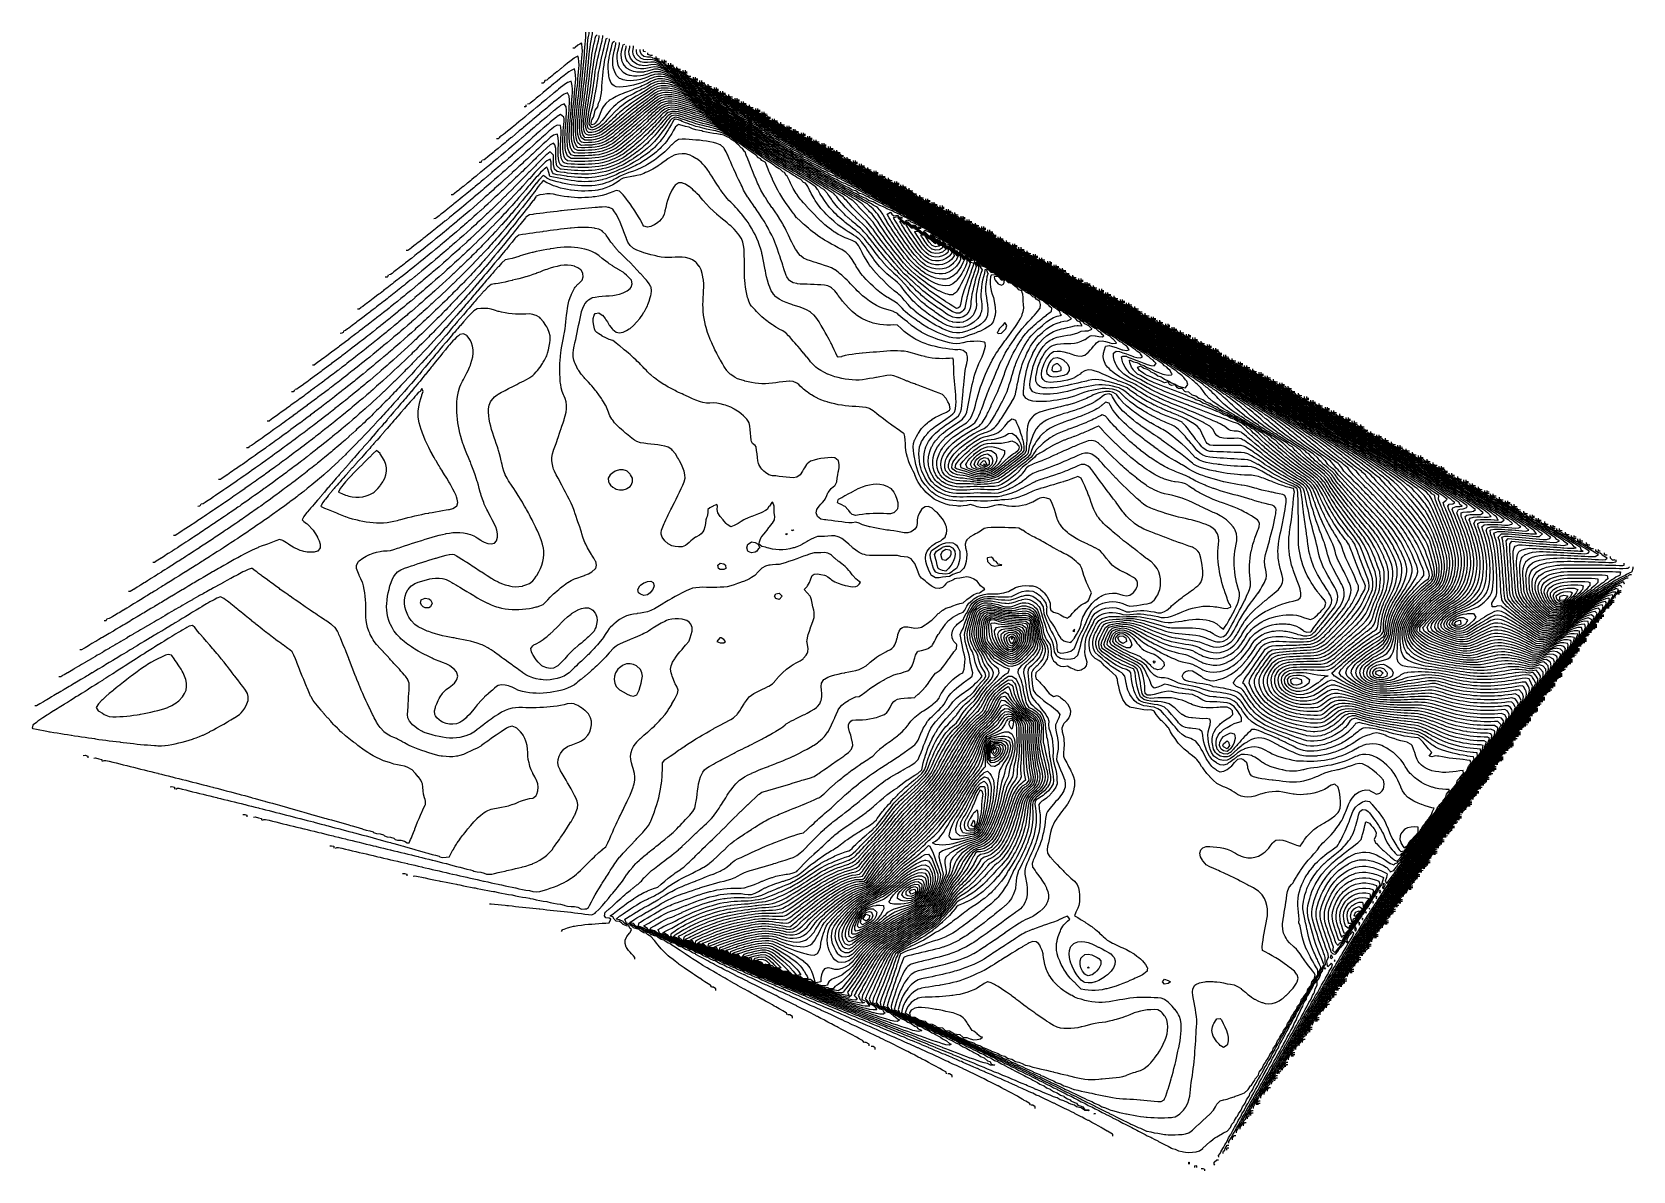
# Model space of a CAD drawing. Header units: inches. Extents: x -80.347 to -80.116, y -4.751 to -4.587.
import ezdxf

# ---------------------------------------------------------------- set-up
doc = ezdxf.new("R2010")
doc.units = ezdxf.units.IN
doc.header["$MEASUREMENT"] = 0

msp = doc.modelspace()

# ---------------------------------------------------------------- linework, layer by layer
for points in [[(-80.16501, -4.73395), (-80.165, -4.7337), (-80.1649, -4.73353), (-80.1648, -4.73345), (-80.16471, -4.7332), (-80.16441, -4.7327), (-80.1644, -4.73268), (-80.16412, -4.7322), (-80.1639, -4.73183), (-80.16383, -4.7317), (-80.16353, -4.7312), (-80.1634, -4.73098), (-80.16324, -4.7307), (-80.16294, -4.7302), (-80.1629, -4.73013), (-80.16265, -4.7297), (-80.1624, -4.72928), (-80.16235, -4.7292), (-80.16206, -4.7287), (-80.1619, -4.72844), (-80.16176, -4.7282), (-80.16147, -4.7277), (-80.1614, -4.72759), (-80.16117, -4.7272), (-80.1609, -4.72675), (-80.16087, -4.7267), (-80.16058, -4.7262), (-80.1604, -4.72591), (-80.16028, -4.7257), (-80.15998, -4.7252), (-80.1599, -4.72507), (-80.15968, -4.7247), (-80.1594, -4.72424), (-80.15938, -4.7242), (-80.15908, -4.7237), (-80.1589, -4.7234), (-80.15878, -4.7232), (-80.15848, -4.7227), (-80.1584, -4.72257), (-80.15818, -4.7222), (-80.1579, -4.72174), (-80.15788, -4.7217), (-80.15758, -4.7212), (-80.1574, -4.72091), (-80.15727, -4.7207), (-80.15697, -4.7202), (-80.1569, -4.72009), (-80.15667, -4.7197), (-80.1564, -4.71927), (-80.15636, -4.7192), (-80.15606, -4.7187), (-80.1559, -4.71845), (-80.15575, -4.7182), (-80.15544, -4.7177), (-80.1554, -4.71763), (-80.15514, -4.7172), (-80.1549, -4.71682), (-80.15483, -4.7167), (-80.15452, -4.7162), (-80.1544, -4.71601), (-80.15421, -4.7157), (-80.1539, -4.71521), (-80.15389, -4.7152), (-80.15359, -4.7147), (-80.1534, -4.71441), (-80.15327, -4.7142), (-80.15296, -4.7137), (-80.1529, -4.71361), (-80.15265, -4.7132), (-80.1524, -4.71282), (-80.15233, -4.7127), (-80.15201, -4.7122), (-80.1519, -4.71203), (-80.1517, -4.7117), (-80.1514, -4.71124), (-80.15137, -4.7112), (-80.15106, -4.7107), (-80.1509, -4.71046), (-80.15074, -4.7102), (-80.15041, -4.7097), (-80.1504, -4.70968), (-80.15009, -4.7092), (-80.1499, -4.70891), (-80.14977, -4.7087), (-80.14944, -4.7082), (-80.1494, -4.70814), (-80.14912, -4.7077), (-80.1489, -4.70737), (-80.14879, -4.7072), (-80.14846, -4.7067), (-80.1484, -4.70662), (-80.14813, -4.7062), (-80.1479, -4.70586), (-80.1478, -4.7057), (-80.14746, -4.7052), (-80.1474, -4.70511), (-80.14713, -4.7047), (-80.1469, -4.70436), (-80.1468, -4.7042), (-80.14646, -4.7037), (-80.1464, -4.70361), (-80.14613, -4.7032), (-80.1459, -4.70286), (-80.14579, -4.7027), (-80.14545, -4.7022), (-80.1454, -4.70212), (-80.14512, -4.7017), (-80.1449, -4.70138), (-80.14478, -4.7012), (-80.14444, -4.7007), (-80.1444, -4.70065), (-80.14409, -4.7002), (-80.1439, -4.69992), (-80.14375, -4.6997), (-80.14341, -4.6992), (-80.1434, -4.69918), (-80.14307, -4.6987), (-80.1429, -4.69846), (-80.14272, -4.6982), (-80.1424, -4.69773), (-80.14238, -4.6977), (-80.14203, -4.6972), (-80.1419, -4.69701), (-80.14169, -4.6967), (-80.1414, -4.69629), (-80.14134, -4.6962), (-80.141, -4.6957), (-80.1409, -4.69556), (-80.14065, -4.6952), (-80.1404, -4.69483), (-80.14031, -4.6947), (-80.13997, -4.6942), (-80.1399, -4.6941), (-80.13962, -4.6937), (-80.1394, -4.69337), (-80.13928, -4.6932), (-80.13895, -4.6927), (-80.1389, -4.69263), (-80.13861, -4.6922), (-80.1384, -4.69189), (-80.13827, -4.6917), (-80.13794, -4.6912), (-80.1379, -4.69113), (-80.13761, -4.6907), (-80.1374, -4.69037), (-80.13728, -4.6902), (-80.137, -4.6897), (-80.1369, -4.68956), (-80.1367, -4.6892), (-80.1364, -4.68876), (-80.13637, -4.6887), (-80.13635, -4.6882), (-80.1364, -4.68805), (-80.1369, -4.68785), (-80.1374, -4.68786), (-80.1379, -4.68786), (-80.1384, -4.68784), (-80.1389, -4.68781), (-80.1394, -4.68776), (-80.1399, -4.6877), (-80.13991, -4.6877), (-80.1404, -4.68763), (-80.1409, -4.68754), (-80.1414, -4.68744), (-80.1419, -4.68733), (-80.14238, -4.6872), (-80.1424, -4.68719), (-80.1429, -4.68705), (-80.1434, -4.68688), (-80.14389, -4.6867), (-80.1439, -4.6867), (-80.1444, -4.68651), (-80.1449, -4.68633), (-80.14528, -4.6862), (-80.1454, -4.68616), (-80.1459, -4.686), (-80.1464, -4.68585), (-80.1469, -4.68573), (-80.14705, -4.6857), (-80.1474, -4.68564), (-80.1479, -4.68559), (-80.1484, -4.68556), (-80.1489, -4.68554), (-80.1494, -4.68551), (-80.1499, -4.68548), (-80.1504, -4.68545), (-80.1509, -4.6854), (-80.1514, -4.68535), (-80.1519, -4.68529), (-80.1524, -4.68523), (-80.15264, -4.6852), (-80.1529, -4.68517), (-80.1534, -4.6851), (-80.1539, -4.68502), (-80.1544, -4.68492), (-80.1549, -4.68479), (-80.15517, -4.6847), (-80.1554, -4.68463), (-80.1559, -4.68448), (-80.1564, -4.68435), (-80.1569, -4.68424), (-80.15721, -4.6842), (-80.1574, -4.68417), (-80.1579, -4.68413), (-80.1584, -4.68414), (-80.15881, -4.6842), (-80.1589, -4.68421), (-80.1594, -4.68438), (-80.15989, -4.6847), (-80.1599, -4.6847), (-80.1604, -4.68511), (-80.16051, -4.6852), (-80.1609, -4.68552), (-80.16115, -4.6857), (-80.1614, -4.68584), (-80.1619, -4.68586), (-80.1624, -4.68585), (-80.1629, -4.68583), (-80.1634, -4.6858), (-80.1639, -4.68576), (-80.16434, -4.6857), (-80.1644, -4.68569), (-80.1649, -4.68561), (-80.1654, -4.68549), (-80.1659, -4.68534), (-80.1663, -4.6852), (-80.1664, -4.68517), (-80.1669, -4.68496), (-80.1674, -4.68472), (-80.16744, -4.6847), (-80.1679, -4.68444), (-80.16827, -4.6842), (-80.1684, -4.68411), (-80.1689, -4.68371), (-80.16892, -4.6837), (-80.16939, -4.6832), (-80.1694, -4.68319), (-80.16974, -4.6827), (-80.1699, -4.68239), (-80.17, -4.6822), (-80.1702, -4.6817), (-80.1703, -4.6812), (-80.17028, -4.6807), (-80.17014, -4.6802), (-80.1699, -4.67973), (-80.16989, -4.6797), (-80.16955, -4.6792), (-80.1694, -4.67899), (-80.16919, -4.6787), (-80.1689, -4.6783), (-80.16883, -4.6782), (-80.16846, -4.6777), (-80.1684, -4.67763), (-80.1679, -4.67731), (-80.16753, -4.6772), (-80.1674, -4.67717), (-80.1669, -4.6771), (-80.1664, -4.67704), (-80.1659, -4.677), (-80.1654, -4.67696), (-80.1649, -4.67693), (-80.1644, -4.6769), (-80.1639, -4.67687), (-80.1634, -4.67685), (-80.1629, -4.67684), (-80.1624, -4.67681), (-80.1619, -4.6767), (-80.1619, -4.6767), (-80.1614, -4.67651), (-80.1609, -4.67625), (-80.16083, -4.6762), (-80.1604, -4.67591), (-80.16014, -4.6757), (-80.1599, -4.67549), (-80.15958, -4.6752), (-80.1594, -4.67503), (-80.15904, -4.6747), (-80.1589, -4.67456), (-80.15851, -4.6742), (-80.1584, -4.67409), (-80.15799, -4.6737), (-80.1579, -4.67361), (-80.15748, -4.6732), (-80.1574, -4.67311), (-80.15699, -4.6727), (-80.1569, -4.67261), (-80.15652, -4.6722), (-80.1564, -4.67207), (-80.15608, -4.6717), (-80.1559, -4.67147), (-80.15569, -4.6712), (-80.1554, -4.67079), (-80.15534, -4.6707), (-80.15506, -4.6702), (-80.1549, -4.66987), (-80.15483, -4.6697), (-80.15461, -4.6692), (-80.1544, -4.66875), (-80.15438, -4.6687), (-80.15415, -4.6682), (-80.15397, -4.6677), (-80.15391, -4.6672), (-80.15391, -4.6667), (-80.15397, -4.6662), (-80.15411, -4.6657), (-80.15429, -4.6652), (-80.1544, -4.66491), (-80.15448, -4.6647), (-80.15467, -4.6642), (-80.15486, -4.6637), (-80.1549, -4.66359), (-80.15505, -4.6632), (-80.15524, -4.6627), (-80.1554, -4.66228), (-80.15543, -4.6622), (-80.15564, -4.6617), (-80.15589, -4.6612), (-80.1559, -4.66119), (-80.15621, -4.6607), (-80.1564, -4.66044), (-80.15657, -4.6602), (-80.1569, -4.65976), (-80.15694, -4.6597), (-80.15733, -4.6592), (-80.1574, -4.65911), (-80.15772, -4.6587), (-80.1579, -4.65846), (-80.15809, -4.6582), (-80.1584, -4.65778), (-80.15846, -4.6577), (-80.15881, -4.6572), (-80.1589, -4.65708), (-80.15915, -4.6567), (-80.1594, -4.65633), (-80.15948, -4.6562), (-80.15979, -4.6557), (-80.1599, -4.65552), (-80.16008, -4.6552), (-80.16037, -4.6547), (-80.1604, -4.65464), (-80.16065, -4.6542), (-80.1609, -4.65375), (-80.16093, -4.6537), (-80.16122, -4.6532), (-80.1614, -4.65291), (-80.16153, -4.6527), (-80.1619, -4.65222), (-80.16192, -4.6522), (-80.1624, -4.65174), (-80.16245, -4.6517), (-80.1629, -4.65134), (-80.1631, -4.6512), (-80.1634, -4.65098), (-80.1638, -4.6507), (-80.1639, -4.65063), (-80.1644, -4.65027), (-80.16449, -4.6502), (-80.1649, -4.64989), (-80.16516, -4.6497), (-80.1654, -4.64951), (-80.1658, -4.6492), (-80.1659, -4.64912), (-80.1664, -4.64873), (-80.16643, -4.6487), (-80.1669, -4.64832), (-80.16704, -4.6482), (-80.1674, -4.6479), (-80.16764, -4.6477), (-80.1679, -4.64748), (-80.16822, -4.6472), (-80.1684, -4.64704), (-80.16878, -4.6467), (-80.1689, -4.6466), (-80.16934, -4.6462), (-80.1694, -4.64614), (-80.16988, -4.6457), (-80.1699, -4.64568), (-80.1704, -4.6452), (-80.1704, -4.6452), (-80.1709, -4.64476), (-80.17097, -4.6447), (-80.1714, -4.64452), (-80.17177, -4.6442), (-80.1719, -4.64412), (-80.1724, -4.64389), (-80.17264, -4.6437), (-80.1729, -4.64354), (-80.1734, -4.64332), (-80.17358, -4.6432), (-80.1739, -4.64301), (-80.1744, -4.64281), (-80.17457, -4.6427), (-80.1749, -4.64251), (-80.1754, -4.64231), (-80.17557, -4.6422), (-80.1759, -4.64201), (-80.1764, -4.64183), (-80.17658, -4.6417), (-80.1769, -4.64151), (-80.1774, -4.64134), (-80.17761, -4.6412), (-80.1779, -4.64102), (-80.1784, -4.64087), (-80.17865, -4.6407), (-80.1789, -4.64055), (-80.1794, -4.64039), (-80.17972, -4.6402), (-80.1799, -4.6401), (-80.1804, -4.63994), (-80.18084, -4.6397), (-80.1809, -4.63967), (-80.1814, -4.6395), (-80.1819, -4.6393), (-80.18216, -4.6392), (-80.1824, -4.63911), (-80.1829, -4.63893), (-80.1834, -4.63874), (-80.18351, -4.6387), (-80.1839, -4.63855), (-80.1844, -4.63835), (-80.18478, -4.6382), (-80.1849, -4.63815), (-80.1854, -4.63794), (-80.1859, -4.63772), (-80.18594, -4.6377), (-80.1864, -4.63747), (-80.18688, -4.6372), (-80.1869, -4.63719), (-80.1874, -4.63692), (-80.18781, -4.6367), (-80.1879, -4.63662), (-80.18833, -4.6362), (-80.1884, -4.63609), (-80.18866, -4.6357), (-80.18888, -4.6352), (-80.1889, -4.63506), (-80.18897, -4.6347), (-80.1889, -4.63468), (-80.18885, -4.6347), (-80.1884, -4.63496), (-80.1879, -4.63504), (-80.18759, -4.6352), (-80.1874, -4.6353), (-80.1869, -4.63549), (-80.1865, -4.6357), (-80.1864, -4.63574), (-80.1859, -4.63596), (-80.18544, -4.6362), (-80.1854, -4.63622), (-80.1849, -4.63641), (-80.1844, -4.63662), (-80.18416, -4.6367), (-80.1839, -4.63678), (-80.1834, -4.63686), (-80.1829, -4.6368), (-80.18282, -4.6367), (-80.1829, -4.6366), (-80.18312, -4.6362), (-80.1834, -4.63593), (-80.1836, -4.6357), (-80.1839, -4.63552), (-80.18422, -4.6352), (-80.1844, -4.6351), (-80.1849, -4.63473), (-80.18493, -4.6347), (-80.1854, -4.63444), (-80.18571, -4.6342), (-80.1859, -4.63409), (-80.1864, -4.63378), (-80.1865, -4.6337), (-80.1869, -4.63347), (-80.1873, -4.6332), (-80.1874, -4.63314), (-80.1879, -4.63285), (-80.18812, -4.6327), (-80.1884, -4.63254), (-80.1889, -4.63223), (-80.18895, -4.6322), (-80.1894, -4.63194), (-80.18978, -4.6317), (-80.1899, -4.63163), (-80.1904, -4.63133), (-80.19062, -4.6312), (-80.1909, -4.63103), (-80.1914, -4.63073), (-80.19146, -4.6307), (-80.1919, -4.63044), (-80.1923, -4.6302), (-80.1924, -4.63014), (-80.1929, -4.62985), (-80.19315, -4.6297), (-80.1934, -4.62955), (-80.1939, -4.62926), (-80.194, -4.6292), (-80.1944, -4.62896), (-80.19485, -4.6287), (-80.1949, -4.62867), (-80.1954, -4.62838), (-80.1957, -4.6282), (-80.1959, -4.62809), (-80.1964, -4.6278), (-80.19656, -4.6277), (-80.1969, -4.6275), (-80.1974, -4.62722), (-80.19743, -4.6272), (-80.1979, -4.62692), (-80.19829, -4.6267), (-80.1984, -4.62664), (-80.1989, -4.62635), (-80.19916, -4.6262), (-80.1994, -4.62606), (-80.1999, -4.62577), (-80.20003, -4.6257), (-80.2004, -4.62548), (-80.2009, -4.6252), (-80.2009, -4.6252), (-80.2014, -4.62491), (-80.20177, -4.6247), (-80.2019, -4.62462), (-80.2024, -4.62434), (-80.20264, -4.6242), (-80.2029, -4.62405), (-80.2034, -4.62377), (-80.20352, -4.6237), (-80.2039, -4.62348), (-80.2044, -4.6232), (-80.2044, -4.6232), (-80.2049, -4.62291), (-80.20528, -4.6227), (-80.2054, -4.62263), (-80.2059, -4.62235), (-80.20616, -4.6222), (-80.2064, -4.62206), (-80.2069, -4.62178), (-80.20705, -4.6217), (-80.2074, -4.6215), (-80.2079, -4.62123), (-80.20795, -4.6212), (-80.2084, -4.62095), (-80.20885, -4.6207), (-80.2089, -4.62067), (-80.2094, -4.62039), (-80.20976, -4.6202), (-80.2099, -4.62012), (-80.2104, -4.61984), (-80.21066, -4.6197), (-80.2109, -4.61957), (-80.2114, -4.61929), (-80.21157, -4.6192), (-80.2119, -4.61901), (-80.2124, -4.61874), (-80.21247, -4.6187), (-80.2129, -4.61846), (-80.21338, -4.6182), (-80.2134, -4.61819), (-80.2139, -4.61791), (-80.21429, -4.6177), (-80.2144, -4.61764), (-80.2149, -4.61736), (-80.2152, -4.6172), (-80.2154, -4.61709), (-80.2159, -4.61681), (-80.21611, -4.6167), (-80.2164, -4.61654), (-80.2169, -4.61627), (-80.21702, -4.6162), (-80.2174, -4.61599), (-80.2179, -4.61572), (-80.21794, -4.6157), (-80.2184, -4.61545), (-80.21886, -4.6152), (-80.2189, -4.61518), (-80.2194, -4.61491), (-80.21978, -4.6147), (-80.2199, -4.61464), (-80.2204, -4.61438), (-80.22072, -4.6142), (-80.2209, -4.61411), (-80.2214, -4.61385), (-80.22167, -4.6137), (-80.2219, -4.61359), (-80.2224, -4.61333), (-80.22264, -4.6132), (-80.2229, -4.61307), (-80.2234, -4.61282), (-80.22361, -4.6127), (-80.2239, -4.61256), (-80.2244, -4.61231), (-80.22459, -4.6122), (-80.2249, -4.61206), (-80.2254, -4.61181), (-80.22558, -4.6117), (-80.2259, -4.61156), (-80.2264, -4.61134), (-80.22659, -4.6112), (-80.2269, -4.61107), (-80.2274, -4.61082), (-80.22786, -4.6107), (-80.2279, -4.61069), (-80.2284, -4.61033), (-80.2289, -4.61021), (-80.22891, -4.6102), (-80.2294, -4.60988), (-80.22981, -4.6097), (-80.2299, -4.60965), (-80.2304, -4.6094), (-80.23077, -4.6092), (-80.2309, -4.60911), (-80.2314, -4.60886), (-80.23169, -4.6087), (-80.2319, -4.60858), (-80.2324, -4.60831), (-80.2326, -4.6082), (-80.2329, -4.60804), (-80.2334, -4.60776), (-80.23351, -4.6077), (-80.2339, -4.60749), (-80.2344, -4.60721), (-80.23442, -4.6072), (-80.2349, -4.60694), (-80.23533, -4.6067), (-80.2354, -4.60666), (-80.2359, -4.60639), (-80.23624, -4.6062), (-80.2364, -4.60611), (-80.2369, -4.60584), (-80.23715, -4.6057), (-80.2374, -4.60556), (-80.2379, -4.60529), (-80.23806, -4.6052), (-80.2384, -4.60501), (-80.2389, -4.60473), (-80.23895, -4.6047), (-80.2394, -4.60445), (-80.23985, -4.6042), (-80.2399, -4.60417), (-80.2404, -4.60389), (-80.24073, -4.6037), (-80.2409, -4.60361), (-80.2414, -4.60332), (-80.24161, -4.6032), (-80.2419, -4.60304), (-80.2424, -4.60275), (-80.24249, -4.6027), (-80.2429, -4.60246), (-80.24336, -4.6022), (-80.2434, -4.60217), (-80.2439, -4.60189), (-80.24422, -4.6017), (-80.2444, -4.6016), (-80.2449, -4.60131), (-80.24509, -4.6012), (-80.2454, -4.60102), (-80.2459, -4.60074), (-80.24597, -4.6007), (-80.2464, -4.60046), (-80.24687, -4.6002), (-80.2469, -4.60018), (-80.2474, -4.5999), (-80.24776, -4.5997), (-80.2479, -4.59962), (-80.2484, -4.59935), (-80.24866, -4.5992), (-80.2489, -4.59907), (-80.2494, -4.59879), (-80.24957, -4.5987), (-80.2499, -4.59852), (-80.2504, -4.59825), (-80.25049, -4.5982), (-80.2509, -4.59798), (-80.2514, -4.59771), (-80.25143, -4.5977), (-80.2519, -4.59746), (-80.2524, -4.59721), (-80.25243, -4.5972), (-80.2529, -4.59701), (-80.2534, -4.59684), (-80.2539, -4.5967), (-80.2539, -4.5967), (-80.2544, -4.59659), (-80.2549, -4.5965), (-80.2554, -4.59647), (-80.2559, -4.59648), (-80.2564, -4.59657), (-80.25672, -4.5967), (-80.2569, -4.59678), (-80.2574, -4.59714), (-80.25748, -4.5972), (-80.2579, -4.59753), (-80.25812, -4.5977), (-80.2584, -4.59792), (-80.25876, -4.5982), (-80.2589, -4.59832), (-80.25937, -4.5987), (-80.2594, -4.59873), (-80.2599, -4.59914), (-80.25998, -4.5992), (-80.2604, -4.59955), (-80.26058, -4.5997), (-80.2609, -4.59997), (-80.26119, -4.6002), (-80.2614, -4.60037), (-80.2618, -4.6007), (-80.2619, -4.60078), (-80.2624, -4.60119), (-80.26242, -4.6012), (-80.2629, -4.6016), (-80.26303, -4.6017), (-80.2634, -4.60201), (-80.26363, -4.6022), (-80.2639, -4.60241), (-80.26434, -4.6027), (-80.2644, -4.60274), (-80.2649, -4.60299), (-80.2654, -4.60317), (-80.26551, -4.6032), (-80.2659, -4.60329), (-80.2664, -4.60336), (-80.2669, -4.60338), (-80.2674, -4.6034), (-80.2679, -4.60332), (-80.26803, -4.6032), (-80.26829, -4.6027), (-80.2684, -4.60222), (-80.2684, -4.6022), (-80.26846, -4.6017), (-80.26847, -4.6012), (-80.26846, -4.6007), (-80.26842, -4.6002), (-80.2684, -4.59999), (-80.26837, -4.5997), (-80.26832, -4.5992), (-80.26827, -4.5987), (-80.26822, -4.5982), (-80.26816, -4.5977), (-80.2681, -4.5972), (-80.26805, -4.5967), (-80.26799, -4.5962), (-80.26794, -4.5957), (-80.2679, -4.59531), (-80.26789, -4.5952), (-80.26784, -4.5947), (-80.26779, -4.5942), (-80.26774, -4.5937), (-80.26769, -4.5932), (-80.26764, -4.5927), (-80.2676, -4.5922), (-80.26756, -4.5917), (-80.26752, -4.5912), (-80.26748, -4.5907), (-80.26744, -4.5902), (-80.26741, -4.5897), (-80.2674, -4.58963), (-80.26737, -4.5892), (-80.26733, -4.5887), (-80.26729, -4.5882), (-80.26726, -4.5877), (-80.26726, -4.58745)], [(-80.16453, -4.73345), (-80.16452, -4.7332), (-80.1644, -4.73299), (-80.16435, -4.73295), (-80.16423, -4.7327), (-80.16393, -4.7322), (-80.1639, -4.73214), (-80.16366, -4.73195), (-80.16365, -4.73184), (-80.16364, -4.7317), (-80.1634, -4.73129), (-80.16335, -4.7312), (-80.16305, -4.7307), (-80.1629, -4.73044), (-80.16276, -4.7302), (-80.16246, -4.7297), (-80.1624, -4.7296), (-80.16217, -4.7292), (-80.1619, -4.72875), (-80.16187, -4.7287), (-80.16158, -4.7282), (-80.1614, -4.7279), (-80.16128, -4.7277), (-80.16098, -4.7272), (-80.1609, -4.72706), (-80.16069, -4.7267), (-80.1604, -4.72622), (-80.16039, -4.7262), (-80.16009, -4.7257), (-80.1599, -4.72538), (-80.15979, -4.7252), (-80.15949, -4.7247), (-80.1594, -4.72454), (-80.1592, -4.7242), (-80.1589, -4.72371), (-80.15889, -4.7237), (-80.1586, -4.7232), (-80.1584, -4.72288), (-80.1583, -4.7227), (-80.15799, -4.7222), (-80.1579, -4.72205), (-80.15769, -4.7217), (-80.1574, -4.72122), (-80.15739, -4.7212), (-80.15709, -4.7207), (-80.1569, -4.72039), (-80.15679, -4.7202), (-80.15648, -4.7197), (-80.1564, -4.71957), (-80.15618, -4.7192), (-80.1559, -4.71875), (-80.15587, -4.7187), (-80.15557, -4.7182), (-80.1554, -4.71793), (-80.15526, -4.7177), (-80.15495, -4.7172), (-80.1549, -4.71712), (-80.15465, -4.7167), (-80.1544, -4.7163), (-80.15434, -4.7162), (-80.15403, -4.7157), (-80.1539, -4.7155), (-80.15372, -4.7152), (-80.1534, -4.7147), (-80.1534, -4.71469), (-80.1531, -4.7142), (-80.1529, -4.71389), (-80.15278, -4.7137), (-80.15247, -4.7132), (-80.1524, -4.71309), (-80.15216, -4.7127), (-80.1519, -4.7123), (-80.15184, -4.7122), (-80.15153, -4.7117), (-80.1514, -4.71151), (-80.15121, -4.7112), (-80.1509, -4.71072), (-80.15089, -4.7107), (-80.15057, -4.7102), (-80.1504, -4.70994), (-80.15025, -4.7097), (-80.14993, -4.7092), (-80.1499, -4.70916), (-80.14961, -4.7087), (-80.1494, -4.70838), (-80.14928, -4.7082), (-80.14896, -4.7077), (-80.1489, -4.70761), (-80.14863, -4.7072), (-80.1484, -4.70685), (-80.14831, -4.7067), (-80.14798, -4.7062), (-80.1479, -4.70608), (-80.14765, -4.7057), (-80.1474, -4.70532), (-80.14732, -4.7052), (-80.14699, -4.7047), (-80.1469, -4.70457), (-80.14666, -4.7042), (-80.1464, -4.70381), (-80.14633, -4.7037), (-80.14599, -4.7032), (-80.1459, -4.70306), (-80.14566, -4.7027), (-80.1454, -4.70231), (-80.14532, -4.7022), (-80.14499, -4.7017), (-80.1449, -4.70157), (-80.14465, -4.7012), (-80.1444, -4.70083), (-80.14431, -4.7007), (-80.14398, -4.7002), (-80.1439, -4.70009), (-80.14363, -4.6997), (-80.1434, -4.69935), (-80.1433, -4.6992), (-80.14295, -4.6987), (-80.1429, -4.69862), (-80.14261, -4.6982), (-80.1424, -4.69789), (-80.14227, -4.6977), (-80.14193, -4.6972), (-80.1419, -4.69716), (-80.14158, -4.6967), (-80.1414, -4.69643), (-80.14124, -4.6962), (-80.1409, -4.6957), (-80.1409, -4.6957), (-80.14055, -4.6952), (-80.1404, -4.69497), (-80.14021, -4.6947), (-80.1399, -4.69424), (-80.13988, -4.6942), (-80.13953, -4.6937), (-80.1394, -4.69351), (-80.13919, -4.6932), (-80.1389, -4.69276), (-80.13886, -4.6927), (-80.13852, -4.6922), (-80.1384, -4.69202), (-80.13818, -4.6917), (-80.1379, -4.69127), (-80.13785, -4.6912), (-80.13752, -4.6907), (-80.1374, -4.69051), (-80.13719, -4.6902), (-80.1369, -4.68975), (-80.13687, -4.6897), (-80.13658, -4.6892), (-80.1364, -4.68893), (-80.13626, -4.6887), (-80.13601, -4.6882), (-80.1359, -4.68778), (-80.13589, -4.6877), (-80.1359, -4.68764), (-80.1364, -4.68729), (-80.1369, -4.6873), (-80.1374, -4.68731), (-80.1379, -4.6873), (-80.1384, -4.68728), (-80.1389, -4.68725), (-80.1394, -4.68721), (-80.13944, -4.6872), (-80.1399, -4.68715), (-80.1404, -4.68707), (-80.1409, -4.68699), (-80.1414, -4.68689), (-80.1419, -4.68678), (-80.1422, -4.6867), (-80.1424, -4.68665), (-80.1429, -4.6865), (-80.1434, -4.68634), (-80.14381, -4.6862), (-80.1439, -4.68617), (-80.1444, -4.68599), (-80.1449, -4.68582), (-80.14529, -4.6857), (-80.1454, -4.68566), (-80.1459, -4.68552), (-80.1464, -4.68539), (-80.1469, -4.68528), (-80.1474, -4.68521), (-80.14757, -4.6852), (-80.1479, -4.68518), (-80.1484, -4.68516), (-80.1489, -4.68515), (-80.1494, -4.68513), (-80.1499, -4.68511), (-80.1504, -4.68508), (-80.1509, -4.68504), (-80.1514, -4.685), (-80.1519, -4.68495), (-80.1524, -4.6849), (-80.1529, -4.68484), (-80.1534, -4.68478), (-80.15388, -4.6847), (-80.1539, -4.6847), (-80.1544, -4.68459), (-80.1549, -4.68446), (-80.1554, -4.6843), (-80.15575, -4.6842), (-80.1559, -4.68416), (-80.1564, -4.68401), (-80.1569, -4.68389), (-80.1574, -4.68379), (-80.1579, -4.68372), (-80.15831, -4.6837), (-80.1584, -4.68369), (-80.15855, -4.6837), (-80.1589, -4.68372), (-80.1594, -4.68382), (-80.1599, -4.68404), (-80.16013, -4.6842), (-80.1604, -4.68441), (-80.16077, -4.6847), (-80.1609, -4.68481), (-80.1614, -4.68518), (-80.16147, -4.6852), (-80.1619, -4.68529), (-80.1624, -4.68531), (-80.1629, -4.68531), (-80.1634, -4.68529), (-80.1639, -4.68526), (-80.1644, -4.6852), (-80.16441, -4.6852), (-80.1649, -4.68512), (-80.1654, -4.685), (-80.1659, -4.68484), (-80.16627, -4.6847), (-80.1664, -4.68465), (-80.1669, -4.68443), (-80.16735, -4.6842), (-80.1674, -4.68417), (-80.1679, -4.68387), (-80.16813, -4.6837), (-80.1684, -4.68348), (-80.1687, -4.6832), (-80.1689, -4.68297), (-80.1691, -4.6827), (-80.16938, -4.6822), (-80.1694, -4.68214), (-80.16957, -4.6817), (-80.16967, -4.6812), (-80.16967, -4.6807), (-80.16956, -4.6802), (-80.1694, -4.67986), (-80.16933, -4.6797), (-80.16901, -4.6792), (-80.1689, -4.67905), (-80.16865, -4.6787), (-80.1684, -4.67835), (-80.16826, -4.6782), (-80.1679, -4.67788), (-80.16755, -4.6777), (-80.1674, -4.67764), (-80.1669, -4.67751), (-80.1664, -4.67744), (-80.1659, -4.67739), (-80.1654, -4.67735), (-80.1649, -4.67732), (-80.1644, -4.6773), (-80.1639, -4.67727), (-80.1634, -4.67726), (-80.1629, -4.67725), (-80.1624, -4.67723), (-80.16213, -4.6772), (-80.1619, -4.67717), (-80.1614, -4.67702), (-80.1609, -4.6768), (-80.16073, -4.6767), (-80.1604, -4.6765), (-80.16, -4.6762), (-80.1599, -4.67612), (-80.15941, -4.6757), (-80.1594, -4.67569), (-80.1589, -4.67524), (-80.15886, -4.6752), (-80.1584, -4.67478), (-80.15831, -4.6747), (-80.1579, -4.67432), (-80.15777, -4.6742), (-80.1574, -4.67386), (-80.15723, -4.6737), (-80.1569, -4.67339), (-80.1567, -4.6732), (-80.1564, -4.6729), (-80.15619, -4.6727), (-80.1559, -4.6724), (-80.15571, -4.6722), (-80.1554, -4.67184), (-80.15529, -4.6717), (-80.15492, -4.6712), (-80.1549, -4.67117), (-80.15468, -4.6707), (-80.15447, -4.6702), (-80.1544, -4.67003), (-80.15427, -4.6697), (-80.15406, -4.6692), (-80.1539, -4.66884), (-80.15384, -4.6687), (-80.15362, -4.6682), (-80.15347, -4.6677), (-80.1534, -4.6672), (-80.1534, -4.66719), (-80.15338, -4.6667), (-80.15339, -4.6662), (-80.1534, -4.66614), (-80.15346, -4.6657), (-80.15359, -4.6652), (-80.15378, -4.6647), (-80.1539, -4.66438), (-80.15397, -4.6642), (-80.15416, -4.6637), (-80.15435, -4.6632), (-80.1544, -4.66307), (-80.15455, -4.6627), (-80.15475, -4.6622), (-80.1549, -4.66187), (-80.15498, -4.6617), (-80.15525, -4.6612), (-80.1554, -4.66095), (-80.15556, -4.6607), (-80.1559, -4.66021), (-80.15591, -4.6602), (-80.15629, -4.6597), (-80.1564, -4.65956), (-80.15667, -4.6592), (-80.1569, -4.65889), (-80.15704, -4.6587), (-80.1574, -4.65822), (-80.15742, -4.6582), (-80.15779, -4.6577), (-80.1579, -4.65756), (-80.15816, -4.6572), (-80.1584, -4.65688), (-80.15853, -4.6567), (-80.15888, -4.6562), (-80.1589, -4.65617), (-80.15922, -4.6557), (-80.1594, -4.65543), (-80.15955, -4.6552), (-80.15987, -4.6547), (-80.1599, -4.65465), (-80.16017, -4.6542), (-80.1604, -4.65381), (-80.16047, -4.6537), (-80.16077, -4.6532), (-80.1609, -4.653), (-80.16109, -4.6527), (-80.1614, -4.65224), (-80.16143, -4.6522), (-80.1619, -4.65172), (-80.16192, -4.6517), (-80.1624, -4.65129), (-80.16252, -4.6512), (-80.1629, -4.65092), (-80.1632, -4.6507), (-80.1634, -4.65055), (-80.16388, -4.6502), (-80.1639, -4.65018), (-80.1644, -4.6498), (-80.16453, -4.6497), (-80.1649, -4.64941), (-80.16517, -4.6492), (-80.1654, -4.64902), (-80.1658, -4.6487), (-80.1659, -4.64861), (-80.1664, -4.6482), (-80.1664, -4.6482), (-80.1669, -4.64778), (-80.16699, -4.6477), (-80.1674, -4.64735), (-80.16757, -4.6472), (-80.1679, -4.64691), (-80.16813, -4.6467), (-80.1684, -4.64645), (-80.16868, -4.6462), (-80.1689, -4.64596), (-80.16918, -4.6457), (-80.1694, -4.64559), (-80.16979, -4.6452), (-80.1699, -4.64514), (-80.1704, -4.64489), (-80.17061, -4.6447), (-80.1709, -4.64452), (-80.1714, -4.64426), (-80.17147, -4.6442), (-80.1719, -4.64393), (-80.17235, -4.6437), (-80.1724, -4.64367), (-80.1729, -4.64336), (-80.17325, -4.6432), (-80.1734, -4.6431), (-80.1739, -4.64283), (-80.17419, -4.6427), (-80.1744, -4.64256), (-80.1749, -4.6423), (-80.17514, -4.6422), (-80.1754, -4.64203), (-80.1759, -4.64178), (-80.17609, -4.6417), (-80.1764, -4.64149), (-80.1769, -4.64126), (-80.17705, -4.6412), (-80.1774, -4.64096), (-80.1779, -4.64074), (-80.17801, -4.6407), (-80.1784, -4.64041), (-80.1789, -4.64023), (-80.17898, -4.6402), (-80.1794, -4.63986), (-80.1799, -4.63973), (-80.17997, -4.6397), (-80.1804, -4.63931), (-80.1809, -4.63925), (-80.18099, -4.6392), (-80.1814, -4.63876), (-80.1819, -4.63879), (-80.18206, -4.6387), (-80.1824, -4.63824), (-80.1829, -4.63836), (-80.18321, -4.6382), (-80.1834, -4.63783), (-80.1839, -4.63795), (-80.1844, -4.6377), (-80.18441, -4.6377), (-80.1849, -4.63751), (-80.1854, -4.63732), (-80.1857, -4.6372), (-80.1859, -4.63712), (-80.1864, -4.6369), (-80.18676, -4.6367), (-80.1869, -4.63663), (-80.1874, -4.63629), (-80.1875, -4.6362), (-80.1878, -4.6357), (-80.1874, -4.63557), (-80.1871, -4.6357), (-80.1869, -4.63585), (-80.1864, -4.63599), (-80.18606, -4.6362), (-80.1859, -4.63638), (-80.1854, -4.63656), (-80.18515, -4.6367), (-80.1849, -4.63694), (-80.1844, -4.63711), (-80.18424, -4.6372), (-80.1839, -4.63744), (-80.1834, -4.63766), (-80.18331, -4.6377), (-80.1829, -4.63795), (-80.1824, -4.63817), (-80.18232, -4.6382), (-80.1819, -4.63844), (-80.1814, -4.63858), (-80.1809, -4.63866), (-80.18058, -4.6382), (-80.18072, -4.6377), (-80.1809, -4.63751), (-80.18113, -4.6372), (-80.1814, -4.63696), (-80.18165, -4.6367), (-80.1819, -4.63655), (-80.18227, -4.6362), (-80.1824, -4.63613), (-80.1829, -4.63578), (-80.18298, -4.6357), (-80.1834, -4.63547), (-80.18375, -4.6352), (-80.1839, -4.63511), (-80.1844, -4.63481), (-80.18454, -4.6347), (-80.1849, -4.63449), (-80.18534, -4.6342), (-80.1854, -4.63416), (-80.1859, -4.63387), (-80.18616, -4.6337), (-80.1864, -4.63356), (-80.1869, -4.63325), (-80.18698, -4.6332), (-80.1874, -4.63296), (-80.18781, -4.6327), (-80.1879, -4.63265), (-80.1884, -4.63235), (-80.18865, -4.6322), (-80.1889, -4.63205), (-80.1894, -4.63175), (-80.18949, -4.6317), (-80.1899, -4.63146), (-80.19033, -4.6312), (-80.1904, -4.63116), (-80.1909, -4.63087), (-80.19118, -4.6307), (-80.1914, -4.63057), (-80.1919, -4.63028), (-80.19203, -4.6302), (-80.1924, -4.62998), (-80.19288, -4.6297), (-80.1929, -4.62969), (-80.1934, -4.6294), (-80.19373, -4.6292), (-80.1939, -4.6291), (-80.1944, -4.62881), (-80.19459, -4.6287), (-80.1949, -4.62852), (-80.1954, -4.62823), (-80.19545, -4.6282), (-80.1959, -4.62794), (-80.19631, -4.6277), (-80.1964, -4.62765), (-80.1969, -4.62736), (-80.19718, -4.6272), (-80.1974, -4.62707), (-80.1979, -4.62678), (-80.19804, -4.6267), (-80.1984, -4.62649), (-80.1989, -4.62621), (-80.19891, -4.6262), (-80.1994, -4.62592), (-80.19978, -4.6257), (-80.1999, -4.62563), (-80.2004, -4.62534), (-80.20065, -4.6252), (-80.2009, -4.62506), (-80.2014, -4.62477), (-80.20153, -4.6247), (-80.2019, -4.62448), (-80.2024, -4.6242), (-80.20241, -4.6242), (-80.2029, -4.62391), (-80.20328, -4.6237), (-80.2034, -4.62363), (-80.2039, -4.62334), (-80.20416, -4.6232), (-80.2044, -4.62306), (-80.2049, -4.62278), (-80.20504, -4.6227), (-80.2054, -4.62249), (-80.2059, -4.62221), (-80.20592, -4.6222), (-80.2064, -4.62193), (-80.20681, -4.6217), (-80.2069, -4.62165), (-80.2074, -4.62136), (-80.2077, -4.6212), (-80.2079, -4.62108), (-80.2084, -4.62081), (-80.20859, -4.6207), (-80.2089, -4.62053), (-80.2094, -4.62025), (-80.2095, -4.6202), (-80.2099, -4.61997), (-80.2104, -4.6197), (-80.2104, -4.6197), (-80.2109, -4.61942), (-80.2113, -4.6192), (-80.2114, -4.61915), (-80.2119, -4.61887), (-80.21221, -4.6187), (-80.2124, -4.61859), (-80.2129, -4.61832), (-80.21311, -4.6182), (-80.2134, -4.61804), (-80.2139, -4.61777), (-80.21402, -4.6177), (-80.2144, -4.61749), (-80.2149, -4.61722), (-80.21493, -4.6172), (-80.2154, -4.61694), (-80.21584, -4.6167), (-80.2159, -4.61666), (-80.2164, -4.61639), (-80.21675, -4.6162), (-80.2169, -4.61611), (-80.2174, -4.61584), (-80.21766, -4.6157), (-80.2179, -4.61557), (-80.2184, -4.61529), (-80.21857, -4.6152), (-80.2189, -4.61502), (-80.2194, -4.61475), (-80.21948, -4.6147), (-80.2199, -4.61448), (-80.2204, -4.6142), (-80.2204, -4.6142), (-80.2209, -4.61394), (-80.22132, -4.6137), (-80.2214, -4.61366), (-80.2219, -4.6134), (-80.22226, -4.6132), (-80.2224, -4.61313), (-80.2229, -4.61287), (-80.22321, -4.6127), (-80.2234, -4.6126), (-80.2239, -4.61234), (-80.22415, -4.6122), (-80.2244, -4.61208), (-80.2249, -4.61182), (-80.22511, -4.6117), (-80.2254, -4.61156), (-80.2259, -4.6113), (-80.22607, -4.6112), (-80.2264, -4.61104), (-80.2269, -4.61078), (-80.22703, -4.6107), (-80.2274, -4.61052), (-80.2279, -4.61027), (-80.228, -4.6102), (-80.2284, -4.61002), (-80.2289, -4.60975), (-80.22902, -4.6097), (-80.2294, -4.60957), (-80.2299, -4.60926), (-80.23016, -4.6092), (-80.2304, -4.60914), (-80.2309, -4.60881), (-80.23117, -4.6087), (-80.2314, -4.60858), (-80.2319, -4.60835), (-80.23217, -4.6082), (-80.2324, -4.60805), (-80.2329, -4.60781), (-80.2331, -4.6077), (-80.2334, -4.60753), (-80.2339, -4.60727), (-80.23402, -4.6072), (-80.2344, -4.60699), (-80.2349, -4.60672), (-80.23493, -4.6067), (-80.2354, -4.60644), (-80.23584, -4.6062), (-80.2359, -4.60617), (-80.2364, -4.6059), (-80.23676, -4.6057), (-80.2369, -4.60562), (-80.2374, -4.60535), (-80.23766, -4.6052), (-80.2379, -4.60507), (-80.2384, -4.60479), (-80.23857, -4.6047), (-80.2389, -4.60452), (-80.2394, -4.60424), (-80.23947, -4.6042), (-80.2399, -4.60396), (-80.24036, -4.6037), (-80.2404, -4.60368), (-80.2409, -4.6034), (-80.24125, -4.6032), (-80.2414, -4.60311), (-80.2419, -4.60283), (-80.24213, -4.6027), (-80.2424, -4.60255), (-80.2429, -4.60226), (-80.243, -4.6022), (-80.2434, -4.60197), (-80.24388, -4.6017), (-80.2439, -4.60169), (-80.2444, -4.6014), (-80.24475, -4.6012), (-80.2449, -4.60111), (-80.2454, -4.60083), (-80.24563, -4.6007), (-80.2459, -4.60055), (-80.2464, -4.60027), (-80.24653, -4.6002), (-80.2469, -4.59999), (-80.2474, -4.59971), (-80.24742, -4.5997), (-80.2479, -4.59943), (-80.24832, -4.5992), (-80.2484, -4.59916), (-80.2489, -4.59888), (-80.24923, -4.5987), (-80.2494, -4.5986), (-80.2499, -4.59833), (-80.25014, -4.5982), (-80.2504, -4.59806), (-80.2509, -4.59779), (-80.25106, -4.5977), (-80.2514, -4.59752), (-80.2519, -4.59726), (-80.25201, -4.5972), (-80.2524, -4.597), (-80.2529, -4.59676), (-80.25307, -4.5967), (-80.2534, -4.59657), (-80.2539, -4.59641), (-80.2544, -4.5963), (-80.2549, -4.59621), (-80.25496, -4.5962), (-80.2554, -4.59616), (-80.2559, -4.59616), (-80.25622, -4.5962), (-80.2564, -4.59623), (-80.2569, -4.59639), (-80.25738, -4.5967), (-80.2574, -4.59672), (-80.2579, -4.5971), (-80.25803, -4.5972), (-80.2584, -4.59748), (-80.25868, -4.5977), (-80.2589, -4.59787), (-80.25932, -4.5982), (-80.2594, -4.59827), (-80.2599, -4.59866), (-80.25994, -4.5987), (-80.2604, -4.59907), (-80.26056, -4.5992), (-80.2609, -4.59947), (-80.26117, -4.5997), (-80.2614, -4.59989), (-80.26178, -4.6002), (-80.2619, -4.6003), (-80.2624, -4.6007), (-80.2624, -4.6007), (-80.2629, -4.6011), (-80.26302, -4.6012), (-80.2634, -4.60151), (-80.26363, -4.6017), (-80.2639, -4.60193), (-80.26426, -4.6022), (-80.2644, -4.60229), (-80.2649, -4.60258), (-80.26518, -4.6027), (-80.2654, -4.60279), (-80.2659, -4.60293), (-80.2664, -4.603), (-80.2669, -4.60302), (-80.2674, -4.60303), (-80.26789, -4.6027), (-80.2679, -4.60268), (-80.26806, -4.6022), (-80.26815, -4.6017), (-80.26818, -4.6012), (-80.26818, -4.6007), (-80.26814, -4.6002), (-80.26809, -4.5997), (-80.26804, -4.5992), (-80.26799, -4.5987), (-80.26793, -4.5982), (-80.2679, -4.59797), (-80.26787, -4.5977), (-80.26781, -4.5972), (-80.26775, -4.5967), (-80.26769, -4.5962), (-80.26763, -4.5957), (-80.26758, -4.5952), (-80.26752, -4.5947), (-80.26747, -4.5942), (-80.26742, -4.5937), (-80.2674, -4.5935), (-80.26737, -4.5932), (-80.26732, -4.5927), (-80.26727, -4.5922), (-80.26723, -4.5917), (-80.26718, -4.5912), (-80.26714, -4.5907), (-80.26709, -4.5902), (-80.26705, -4.5897), (-80.26701, -4.5892), (-80.26697, -4.5887), (-80.26691, -4.5882), (-80.2669, -4.5881), (-80.26681, -4.5877), (-80.26681, -4.58745)], [(-80.16259, -4.73045), (-80.16258, -4.7302), (-80.1624, -4.7299), (-80.16228, -4.7297), (-80.16199, -4.7292), (-80.1619, -4.72906), (-80.16177, -4.72895), (-80.16169, -4.7287), (-80.1614, -4.72821), (-80.16139, -4.7282), (-80.1611, -4.7277), (-80.1609, -4.72737), (-80.1608, -4.7272), (-80.1605, -4.7267), (-80.1604, -4.72653), (-80.16021, -4.7262), (-80.15991, -4.7257), (-80.1599, -4.72569), (-80.15961, -4.7252), (-80.1594, -4.72485), (-80.15931, -4.7247), (-80.15901, -4.7242), (-80.1589, -4.72401), (-80.15871, -4.7237), (-80.15841, -4.7232), (-80.1584, -4.72318), (-80.15812, -4.7227), (-80.1579, -4.72235), (-80.15781, -4.7222), (-80.15751, -4.7217), (-80.1574, -4.72152), (-80.15721, -4.7212), (-80.15691, -4.7207), (-80.1569, -4.72069), (-80.15661, -4.7202), (-80.1564, -4.71986), (-80.1563, -4.7197), (-80.156, -4.7192), (-80.1559, -4.71904), (-80.15569, -4.7187), (-80.1554, -4.71822), (-80.15539, -4.7182), (-80.15508, -4.7177), (-80.1549, -4.7174), (-80.15478, -4.7172), (-80.15447, -4.7167), (-80.1544, -4.71659), (-80.15416, -4.7162), (-80.1539, -4.71578), (-80.15385, -4.7157), (-80.15354, -4.7152), (-80.1534, -4.71497), (-80.15323, -4.7147), (-80.15292, -4.7142), (-80.1529, -4.71417), (-80.15261, -4.7137), (-80.1524, -4.71336), (-80.1523, -4.7132), (-80.15199, -4.7127), (-80.1519, -4.71257), (-80.15167, -4.7122), (-80.1514, -4.71177), (-80.15136, -4.7117), (-80.15104, -4.7112), (-80.1509, -4.71098), (-80.15073, -4.7107), (-80.15041, -4.7102), (-80.1504, -4.71019), (-80.15009, -4.7097), (-80.1499, -4.70941), (-80.14977, -4.7092), (-80.14945, -4.7087), (-80.1494, -4.70863), (-80.14913, -4.7082), (-80.1489, -4.70785), (-80.1488, -4.7077), (-80.14848, -4.7072), (-80.1484, -4.70708), (-80.14816, -4.7067), (-80.1479, -4.70631), (-80.14783, -4.7062), (-80.1475, -4.7057), (-80.1474, -4.70554), (-80.14718, -4.7052), (-80.1469, -4.70478), (-80.14685, -4.7047), (-80.14652, -4.7042), (-80.1464, -4.70402), (-80.14619, -4.7037), (-80.1459, -4.70326), (-80.14586, -4.7032), (-80.14553, -4.7027), (-80.1454, -4.70251), (-80.14519, -4.7022), (-80.1449, -4.70176), (-80.14486, -4.7017), (-80.14453, -4.7012), (-80.1444, -4.70101), (-80.14419, -4.7007), (-80.1439, -4.70027), (-80.14385, -4.7002), (-80.14352, -4.6997), (-80.1434, -4.69953), (-80.14318, -4.6992), (-80.1429, -4.69879), (-80.14284, -4.6987), (-80.1425, -4.6982), (-80.1424, -4.69805), (-80.14216, -4.6977), (-80.1419, -4.69732), (-80.14182, -4.6972), (-80.14148, -4.6967), (-80.1414, -4.69658), (-80.14114, -4.6962), (-80.1409, -4.69585), (-80.1408, -4.6957), (-80.14046, -4.6952), (-80.1404, -4.69511), (-80.14012, -4.6947), (-80.1399, -4.69438), (-80.13978, -4.6942), (-80.13944, -4.6937), (-80.1394, -4.69364), (-80.1391, -4.6932), (-80.1389, -4.6929), (-80.13876, -4.6927), (-80.13843, -4.6922), (-80.1384, -4.69215), (-80.13809, -4.6917), (-80.1379, -4.6914), (-80.13776, -4.6912), (-80.13743, -4.6907), (-80.1374, -4.69065), (-80.1371, -4.6902), (-80.1369, -4.68989), (-80.13678, -4.6897), (-80.13646, -4.6892), (-80.1364, -4.6891), (-80.13615, -4.6887), (-80.1359, -4.68831), (-80.13583, -4.6882), (-80.13565, -4.6877), (-80.13544, -4.6872), (-80.1359, -4.68673), (-80.1364, -4.68673), (-80.1369, -4.68676), (-80.1374, -4.68676), (-80.1379, -4.68676), (-80.1384, -4.68674), (-80.1389, -4.6867), (-80.13893, -4.6867), (-80.1394, -4.68666), (-80.1399, -4.6866), (-80.1404, -4.68653), (-80.1409, -4.68644), (-80.1414, -4.68635), (-80.1419, -4.68624), (-80.14204, -4.6862), (-80.1424, -4.68611), (-80.1429, -4.68597), (-80.1434, -4.68581), (-80.14374, -4.6857), (-80.1439, -4.68565), (-80.1444, -4.68548), (-80.1449, -4.68532), (-80.14531, -4.6852), (-80.1454, -4.68517), (-80.1459, -4.68504), (-80.1464, -4.68493), (-80.1469, -4.68484), (-80.1474, -4.68479), (-80.1479, -4.68477), (-80.1484, -4.68476), (-80.1489, -4.68476), (-80.1494, -4.68475), (-80.1499, -4.68474), (-80.1504, -4.68472), (-80.15071, -4.6847), (-80.1509, -4.68469), (-80.1514, -4.68466), (-80.1519, -4.68461), (-80.1524, -4.68457), (-80.1529, -4.68452), (-80.1534, -4.68446), (-80.1539, -4.68438), (-80.1544, -4.68427), (-80.15466, -4.6842), (-80.1549, -4.68413), (-80.1554, -4.68398), (-80.1559, -4.68383), (-80.15631, -4.6837), (-80.1564, -4.68367), (-80.1569, -4.68353), (-80.1574, -4.68341), (-80.1579, -4.68331), (-80.1584, -4.68324), (-80.1589, -4.68321), (-80.1594, -4.68326), (-80.1599, -4.68341), (-80.16038, -4.6837), (-80.1604, -4.68371), (-80.1609, -4.68409), (-80.16104, -4.6842), (-80.1614, -4.68447), (-80.1619, -4.68469), (-80.16194, -4.6847), (-80.1624, -4.68476), (-80.1629, -4.68478), (-80.1634, -4.68479), (-80.1639, -4.68477), (-80.1644, -4.68473), (-80.16455, -4.6847), (-80.1649, -4.68464), (-80.1654, -4.68451), (-80.1659, -4.68435), (-80.16628, -4.6842), (-80.1664, -4.68415), (-80.1669, -4.68391), (-80.16728, -4.6837), (-80.1674, -4.68363), (-80.1679, -4.68327), (-80.16798, -4.6832), (-80.1684, -4.68277), (-80.16846, -4.6827), (-80.16878, -4.6822), (-80.1689, -4.68189), (-80.16897, -4.6817), (-80.16908, -4.6812), (-80.1691, -4.6807), (-80.169, -4.6802), (-80.1689, -4.67996), (-80.16879, -4.6797), (-80.16847, -4.6792), (-80.1684, -4.6791), (-80.16809, -4.6787), (-80.1679, -4.67849), (-80.16749, -4.6782), (-80.1674, -4.67815), (-80.1669, -4.67795), (-80.1664, -4.67784), (-80.1659, -4.67778), (-80.1654, -4.67775), (-80.1649, -4.67772), (-80.16451, -4.6777), (-80.1644, -4.67769), (-80.1639, -4.67768), (-80.1634, -4.67766), (-80.1629, -4.67765), (-80.1624, -4.67765), (-80.1619, -4.67762), (-80.1614, -4.67752), (-80.1609, -4.67734), (-80.16063, -4.6772), (-80.1604, -4.67707), (-80.1599, -4.67673), (-80.15986, -4.6767), (-80.1594, -4.67632), (-80.15926, -4.6762), (-80.1589, -4.67588), (-80.15869, -4.6757), (-80.1584, -4.67544), (-80.15813, -4.6752), (-80.1579, -4.675), (-80.15756, -4.6747), (-80.1574, -4.67455), (-80.157, -4.6742), (-80.1569, -4.67411), (-80.15644, -4.6737), (-80.1564, -4.67366), (-80.1559, -4.67321), (-80.15589, -4.6732), (-80.1554, -4.67274), (-80.15536, -4.6727), (-80.1549, -4.67222), (-80.15488, -4.6722), (-80.15453, -4.6717), (-80.1544, -4.67145), (-80.1543, -4.6712), (-80.15412, -4.6707), (-80.15394, -4.6702), (-80.1539, -4.6701), (-80.15375, -4.6697), (-80.15355, -4.6692), (-80.1534, -4.66887), (-80.15333, -4.6687), (-80.15312, -4.6682), (-80.15297, -4.6677), (-80.1529, -4.66727), (-80.15289, -4.6672), (-80.15284, -4.6667), (-80.15283, -4.6662), (-80.15285, -4.6657), (-80.1529, -4.6654), (-80.15293, -4.6652), (-80.15308, -4.6647), (-80.15327, -4.6642), (-80.1534, -4.66386), (-80.15346, -4.6637), (-80.15365, -4.6632), (-80.15386, -4.6627), (-80.1539, -4.6626), (-80.15407, -4.6622), (-80.15431, -4.6617), (-80.1544, -4.66154), (-80.15459, -4.6612), (-80.1549, -4.6607), (-80.1549, -4.66069), (-80.15523, -4.6602), (-80.1554, -4.65998), (-80.15561, -4.6597), (-80.1559, -4.65933), (-80.156, -4.6592), (-80.1564, -4.6587), (-80.1564, -4.6587), (-80.15677, -4.6582), (-80.1569, -4.65804), (-80.15715, -4.6577), (-80.1574, -4.65737), (-80.15753, -4.6572), (-80.1579, -4.6567), (-80.1579, -4.6567), (-80.15827, -4.6562), (-80.1584, -4.65603), (-80.15864, -4.6557), (-80.1589, -4.65534), (-80.159, -4.6552), (-80.15935, -4.6547), (-80.1594, -4.65463), (-80.15968, -4.6542), (-80.1599, -4.65388), (-80.16001, -4.6537), (-80.16033, -4.6532), (-80.1604, -4.65308), (-80.16064, -4.6527), (-80.1609, -4.65229), (-80.16096, -4.6522), (-80.16139, -4.6517), (-80.1614, -4.65169), (-80.1619, -4.65125), (-80.16196, -4.6512), (-80.1624, -4.65086), (-80.16261, -4.6507), (-80.1629, -4.65048), (-80.16328, -4.6502), (-80.1634, -4.6501), (-80.1639, -4.64972), (-80.16393, -4.6497), (-80.1644, -4.64932), (-80.16456, -4.6492), (-80.1649, -4.64892), (-80.16517, -4.6487), (-80.1654, -4.64851), (-80.16578, -4.6482), (-80.1659, -4.64809), (-80.16636, -4.6477), (-80.1664, -4.64767), (-80.1669, -4.64723), (-80.16694, -4.6472), (-80.1674, -4.64678), (-80.16749, -4.6467), (-80.1679, -4.64626), (-80.16797, -4.6462), (-80.1684, -4.64593), (-80.16862, -4.6457), (-80.1689, -4.64555), (-80.1694, -4.64522), (-80.16942, -4.6452), (-80.1699, -4.64492), (-80.17027, -4.6447), (-80.1704, -4.64461), (-80.1709, -4.64433), (-80.17113, -4.6442), (-80.1714, -4.64401), (-80.1719, -4.64375), (-80.172, -4.6437), (-80.1724, -4.64342), (-80.17286, -4.6432), (-80.1729, -4.64317), (-80.1734, -4.64285), (-80.17373, -4.6427), (-80.1739, -4.64258), (-80.1744, -4.64229), (-80.17459, -4.6422), (-80.1749, -4.64198), (-80.1754, -4.64172), (-80.17544, -4.6417), (-80.1759, -4.64137), (-80.17621, -4.6412), (-80.1764, -4.64105), (-80.1769, -4.64071), (-80.17692, -4.6407), (-80.1774, -4.64028), (-80.17751, -4.6402), (-80.1779, -4.63976), (-80.17796, -4.6397), (-80.1783, -4.6392), (-80.1784, -4.63909), (-80.17867, -4.6387), (-80.1789, -4.63848), (-80.17915, -4.6382), (-80.1794, -4.63799), (-80.17969, -4.6377), (-80.1799, -4.63757), (-80.18031, -4.6372), (-80.1804, -4.63715), (-80.1809, -4.63681), (-80.18102, -4.6367), (-80.1814, -4.63649), (-80.18178, -4.6362), (-80.1819, -4.63613), (-80.1824, -4.63583), (-80.18257, -4.6357), (-80.1829, -4.63551), (-80.18336, -4.6352), (-80.1834, -4.63518), (-80.1839, -4.63489), (-80.18418, -4.6347), (-80.1844, -4.63457), (-80.1849, -4.63427), (-80.18501, -4.6342), (-80.1854, -4.63397), (-80.18583, -4.6337), (-80.1859, -4.63366), (-80.1864, -4.63337), (-80.18667, -4.6332), (-80.1869, -4.63307), (-80.1874, -4.63277), (-80.18751, -4.6327), (-80.1879, -4.63247), (-80.18835, -4.6322), (-80.1884, -4.63217), (-80.1889, -4.63188), (-80.1892, -4.6317), (-80.1894, -4.63158), (-80.1899, -4.63129), (-80.19005, -4.6312), (-80.1904, -4.63099), (-80.1909, -4.6307), (-80.1909, -4.6307), (-80.1914, -4.63041), (-80.19175, -4.6302), (-80.1919, -4.63011), (-80.1924, -4.62982), (-80.19261, -4.6297), (-80.1929, -4.62953), (-80.1934, -4.62924), (-80.19347, -4.6292), (-80.1939, -4.62895), (-80.19433, -4.6287), (-80.1944, -4.62866), (-80.1949, -4.62837), (-80.19519, -4.6282), (-80.1954, -4.62808), (-80.1959, -4.62779), (-80.19606, -4.6277), (-80.1964, -4.6275), (-80.1969, -4.62721), (-80.19693, -4.6272), (-80.1974, -4.62692), (-80.19779, -4.6267), (-80.1979, -4.62664), (-80.1984, -4.62635), (-80.19866, -4.6262), (-80.1989, -4.62606), (-80.1994, -4.62578), (-80.19953, -4.6257), (-80.1999, -4.62549), (-80.2004, -4.62521), (-80.20041, -4.6252), (-80.2009, -4.62492), (-80.20128, -4.6247), (-80.2014, -4.62463), (-80.2019, -4.62434), (-80.20216, -4.6242), (-80.2024, -4.62406), (-80.2029, -4.62378), (-80.20303, -4.6237), (-80.2034, -4.62349), (-80.2039, -4.62321), (-80.20391, -4.6232), (-80.2044, -4.62292), (-80.20479, -4.6227), (-80.2049, -4.62264), (-80.2054, -4.62235), (-80.20567, -4.6222), (-80.2059, -4.62207), (-80.2064, -4.62179), (-80.20656, -4.6217), (-80.2069, -4.6215), (-80.2074, -4.62123), (-80.20745, -4.6212), (-80.2079, -4.62094), (-80.20834, -4.6207), (-80.2084, -4.62066), (-80.2089, -4.62038), (-80.20923, -4.6202), (-80.2094, -4.62011), (-80.2099, -4.61983), (-80.21014, -4.6197), (-80.2104, -4.61955), (-80.2109, -4.61928), (-80.21104, -4.6192), (-80.2114, -4.619), (-80.2119, -4.61872), (-80.21194, -4.6187), (-80.2124, -4.61845), (-80.21285, -4.6182), (-80.2129, -4.61817), (-80.2134, -4.61789), (-80.21375, -4.6177), (-80.2139, -4.61762), (-80.2144, -4.61734), (-80.21466, -4.6172), (-80.2149, -4.61706), (-80.2154, -4.61679), (-80.21556, -4.6167), (-80.2159, -4.61651), (-80.2164, -4.61624), (-80.21647, -4.6162), (-80.2169, -4.61596), (-80.21738, -4.6157), (-80.2174, -4.61569), (-80.2179, -4.61541), (-80.21828, -4.6152), (-80.2184, -4.61514), (-80.2189, -4.61486), (-80.21919, -4.6147), (-80.2194, -4.61459), (-80.2199, -4.61431), (-80.22011, -4.6142), (-80.2204, -4.61404), (-80.2209, -4.61377), (-80.22102, -4.6137), (-80.2214, -4.61349), (-80.2219, -4.61322), (-80.22194, -4.6132), (-80.2224, -4.61295), (-80.22286, -4.6127), (-80.2229, -4.61268), (-80.2234, -4.61242), (-80.22379, -4.6122), (-80.2239, -4.61214), (-80.2244, -4.61188), (-80.22472, -4.6117), (-80.2249, -4.61161), (-80.2254, -4.61135), (-80.22566, -4.6112), (-80.2259, -4.61108), (-80.2264, -4.61082), (-80.22661, -4.6107), (-80.2269, -4.61055), (-80.2274, -4.61029), (-80.22755, -4.6102), (-80.2279, -4.61002), (-80.2284, -4.60976), (-80.2285, -4.6097), (-80.2289, -4.6095), (-80.2294, -4.60923), (-80.22945, -4.6092), (-80.2299, -4.60899), (-80.2304, -4.60871), (-80.23041, -4.6087), (-80.2309, -4.60851), (-80.2314, -4.60822), (-80.23145, -4.6082), (-80.2319, -4.60806), (-80.2324, -4.60775), (-80.23253, -4.6077), (-80.2329, -4.60753), (-80.2334, -4.60729), (-80.23357, -4.6072), (-80.2339, -4.607), (-80.2344, -4.60677), (-80.23453, -4.6067), (-80.2349, -4.60648), (-80.2354, -4.60623), (-80.23545, -4.6062), (-80.2359, -4.60595), (-80.23636, -4.6057), (-80.2364, -4.60568), (-80.2369, -4.60541), (-80.23727, -4.6052), (-80.2374, -4.60513), (-80.2379, -4.60486), (-80.23818, -4.6047), (-80.2384, -4.60458), (-80.2389, -4.6043), (-80.23908, -4.6042), (-80.2394, -4.60403), (-80.2399, -4.60375), (-80.23998, -4.6037), (-80.2404, -4.60347), (-80.24088, -4.6032), (-80.2409, -4.60319), (-80.2414, -4.60291), (-80.24177, -4.6027), (-80.2419, -4.60263), (-80.2424, -4.60234), (-80.24265, -4.6022), (-80.2429, -4.60206), (-80.2434, -4.60177), (-80.24353, -4.6017), (-80.2439, -4.60149), (-80.2444, -4.6012), (-80.24441, -4.6012), (-80.2449, -4.60092), (-80.24529, -4.6007), (-80.2454, -4.60064), (-80.2459, -4.60036), (-80.24618, -4.6002), (-80.2464, -4.60008), (-80.2469, -4.5998), (-80.24708, -4.5997), (-80.2474, -4.59952), (-80.2479, -4.59924), (-80.24798, -4.5992), (-80.2484, -4.59897), (-80.24888, -4.5987), (-80.2489, -4.59869), (-80.2494, -4.59841), (-80.24979, -4.5982), (-80.2499, -4.59814), (-80.2504, -4.59786), (-80.2507, -4.5977), (-80.2509, -4.59759), (-80.2514, -4.59732), (-80.25163, -4.5972), (-80.2519, -4.59706), (-80.2524, -4.5968), (-80.25259, -4.5967), (-80.2529, -4.59655), (-80.2534, -4.59632), (-80.25373, -4.5962), (-80.2539, -4.59614), (-80.2544, -4.59601), (-80.2549, -4.59591), (-80.2554, -4.59585), (-80.2559, -4.59583), (-80.2564, -4.59588), (-80.2569, -4.59602), (-80.25724, -4.5962), (-80.2574, -4.5963), (-80.2579, -4.59667), (-80.25794, -4.5967), (-80.2584, -4.59705), (-80.2586, -4.5972), (-80.2589, -4.59743), (-80.25927, -4.5977), (-80.2594, -4.5978), (-80.2599, -4.59818), (-80.25993, -4.5982), (-80.2604, -4.59856), (-80.26057, -4.5987), (-80.2609, -4.59896), (-80.26119, -4.5992), (-80.2614, -4.59937), (-80.26179, -4.5997), (-80.2619, -4.59979), (-80.26239, -4.6002), (-80.2624, -4.60021), (-80.2629, -4.60062), (-80.263, -4.6007), (-80.2634, -4.60103), (-80.26362, -4.6012), (-80.2639, -4.60144), (-80.26422, -4.6017), (-80.2644, -4.60184), (-80.2649, -4.60216), (-80.26497, -4.6022), (-80.2654, -4.6024), (-80.2659, -4.60256), (-80.2664, -4.60264), (-80.2669, -4.60267), (-80.2674, -4.60263), (-80.2677, -4.6022), (-80.26783, -4.6017), (-80.26789, -4.6012), (-80.2679, -4.6007), (-80.26786, -4.6002), (-80.26781, -4.5997), (-80.26776, -4.5992), (-80.26769, -4.5987), (-80.26763, -4.5982), (-80.26757, -4.5977), (-80.2675, -4.5972), (-80.26744, -4.5967), (-80.2674, -4.59636), (-80.26738, -4.5962), (-80.26732, -4.5957), (-80.26726, -4.5952), (-80.2672, -4.5947), (-80.26714, -4.5942), (-80.26709, -4.5937), (-80.26703, -4.5932), (-80.26698, -4.5927), (-80.26693, -4.5922), (-80.2669, -4.59187), (-80.26688, -4.5917), (-80.26683, -4.5912), (-80.26678, -4.5907), (-80.26672, -4.5902), (-80.26666, -4.5897), (-80.2666, -4.5892), (-80.26651, -4.5887), (-80.2664, -4.5882), (-80.2664, -4.58819), (-80.26629, -4.5877), (-80.26629, -4.58745)], [(-80.16152, -4.72895), (-80.16151, -4.7287), (-80.1614, -4.72851), (-80.16132, -4.72845), (-80.16122, -4.7282), (-80.16092, -4.7277), (-80.1609, -4.72767), (-80.16062, -4.7272), (-80.1604, -4.72683), (-80.16032, -4.7267), (-80.16003, -4.7262), (-80.1599, -4.72599), (-80.15973, -4.7257), (-80.15943, -4.7252), (-80.1594, -4.72515), (-80.15913, -4.7247), (-80.1589, -4.72431), (-80.15883, -4.7242), (-80.15854, -4.7237), (-80.1584, -4.72348), (-80.15824, -4.7232), (-80.15794, -4.7227), (-80.1579, -4.72264), (-80.15764, -4.7222), (-80.1574, -4.72181), (-80.15733, -4.7217), (-80.15703, -4.7212), (-80.1569, -4.72098), (-80.15673, -4.7207), (-80.15643, -4.7202), (-80.1564, -4.72016), (-80.15613, -4.7197), (-80.1559, -4.71933), (-80.15582, -4.7192), (-80.15552, -4.7187), (-80.1554, -4.71851), (-80.15521, -4.7182), (-80.15491, -4.7177), (-80.1549, -4.71769), (-80.1546, -4.7172), (-80.1544, -4.71687), (-80.1543, -4.7167), (-80.15399, -4.7162), (-80.1539, -4.71606), (-80.15368, -4.7157), (-80.1534, -4.71525), (-80.15337, -4.7152), (-80.15306, -4.7147), (-80.1529, -4.71444), (-80.15275, -4.7142), (-80.15244, -4.7137), (-80.1524, -4.71363), (-80.15213, -4.7132), (-80.1519, -4.71283), (-80.15182, -4.7127), (-80.15151, -4.7122), (-80.1514, -4.71203), (-80.15119, -4.7117), (-80.1509, -4.71124), (-80.15088, -4.7112), (-80.15056, -4.7107), (-80.1504, -4.71044), (-80.15025, -4.7102), (-80.14993, -4.7097), (-80.1499, -4.70966), (-80.14961, -4.7092), (-80.1494, -4.70887), (-80.14929, -4.7087), (-80.14897, -4.7082), (-80.1489, -4.70809), (-80.14865, -4.7077), (-80.1484, -4.70731), (-80.14833, -4.7072), (-80.14801, -4.7067), (-80.1479, -4.70654), (-80.14768, -4.7062), (-80.1474, -4.70577), (-80.14736, -4.7057), (-80.14703, -4.7052), (-80.1469, -4.705), (-80.14671, -4.7047), (-80.1464, -4.70423), (-80.14638, -4.7042), (-80.14605, -4.7037), (-80.1459, -4.70347), (-80.14572, -4.7032), (-80.1454, -4.70271), (-80.14539, -4.7027), (-80.14506, -4.7022), (-80.1449, -4.70196), (-80.14473, -4.7017), (-80.1444, -4.7012), (-80.1444, -4.7012), (-80.14407, -4.7007), (-80.1439, -4.70045), (-80.14373, -4.7002), (-80.1434, -4.6997), (-80.1434, -4.6997), (-80.14306, -4.6992), (-80.1429, -4.69896), (-80.14272, -4.6987), (-80.1424, -4.69822), (-80.14239, -4.6982), (-80.14205, -4.6977), (-80.1419, -4.69748), (-80.14171, -4.6972), (-80.1414, -4.69674), (-80.14138, -4.6967), (-80.14103, -4.6962), (-80.1409, -4.696), (-80.14069, -4.6957), (-80.1404, -4.69526), (-80.14036, -4.6952), (-80.14002, -4.6947), (-80.1399, -4.69452), (-80.13968, -4.6942), (-80.1394, -4.69378), (-80.13935, -4.6937), (-80.13901, -4.6932), (-80.1389, -4.69304), (-80.13867, -4.6927), (-80.1384, -4.69229), (-80.13834, -4.6922), (-80.138, -4.6917), (-80.1379, -4.69154), (-80.13767, -4.6912), (-80.1374, -4.69079), (-80.13734, -4.6907), (-80.13701, -4.6902), (-80.1369, -4.69003), (-80.13668, -4.6897), (-80.1364, -4.68926), (-80.13636, -4.6892), (-80.13605, -4.6887), (-80.1359, -4.68847), (-80.13573, -4.6882), (-80.13542, -4.6877), (-80.1354, -4.68767), (-80.13523, -4.6872), (-80.13503, -4.6867), (-80.1354, -4.68623), (-80.13557, -4.6862), (-80.1359, -4.68617), (-80.1364, -4.6862), (-80.13644, -4.6862), (-80.1369, -4.68622), (-80.1374, -4.68622), (-80.1379, -4.68621), (-80.13824, -4.6862), (-80.1384, -4.68619), (-80.1389, -4.68616), (-80.1394, -4.68611), (-80.1399, -4.68606), (-80.1404, -4.68599), (-80.1409, -4.68591), (-80.1414, -4.68581), (-80.1419, -4.6857), (-80.1419, -4.6857), (-80.1424, -4.68558), (-80.1429, -4.68544), (-80.1434, -4.68529), (-80.14368, -4.6852), (-80.1439, -4.68513), (-80.1444, -4.68497), (-80.1449, -4.68482), (-80.14534, -4.6847), (-80.1454, -4.68468), (-80.1459, -4.68456), (-80.1464, -4.68447), (-80.1469, -4.6844), (-80.1474, -4.68437), (-80.1479, -4.68437), (-80.1484, -4.68437), (-80.1489, -4.68437), (-80.1494, -4.68437), (-80.1499, -4.68437), (-80.1504, -4.68436), (-80.1509, -4.68434), (-80.1514, -4.68431), (-80.1519, -4.68428), (-80.1524, -4.68424), (-80.15286, -4.6842), (-80.1529, -4.6842), (-80.1534, -4.68414), (-80.1539, -4.68406), (-80.1544, -4.68395), (-80.1549, -4.68381), (-80.15525, -4.6837), (-80.1554, -4.68365), (-80.1559, -4.68349), (-80.1564, -4.68332), (-80.15679, -4.6832), (-80.1569, -4.68316), (-80.1574, -4.68301), (-80.1579, -4.68288), (-80.1584, -4.68277), (-80.15889, -4.6827), (-80.1589, -4.6827), (-80.1594, -4.68269), (-80.15943, -4.6827), (-80.1599, -4.68279), (-80.1604, -4.68303), (-80.16064, -4.6832), (-80.1609, -4.68339), (-80.16133, -4.6837), (-80.1614, -4.68375), (-80.1619, -4.68405), (-80.1624, -4.68419), (-80.16244, -4.6842), (-80.1629, -4.68426), (-80.1634, -4.68428), (-80.1639, -4.68429), (-80.1644, -4.68426), (-80.16475, -4.6842), (-80.1649, -4.68418), (-80.1654, -4.68405), (-80.1659, -4.68387), (-80.1663, -4.6837), (-80.1664, -4.68366), (-80.1669, -4.6834), (-80.16721, -4.6832), (-80.1674, -4.68306), (-80.1678, -4.6827), (-80.1679, -4.68258), (-80.16818, -4.6822), (-80.1684, -4.68173), (-80.16841, -4.6817), (-80.16853, -4.6812), (-80.16856, -4.6807), (-80.16847, -4.6802), (-80.1684, -4.68003), (-80.16826, -4.6797), (-80.16793, -4.6792), (-80.1679, -4.67916), (-80.16741, -4.6787), (-80.1674, -4.67869), (-80.1669, -4.67842), (-80.1664, -4.67826), (-80.16606, -4.6782), (-80.1659, -4.67818), (-80.1654, -4.67814), (-80.1649, -4.67811), (-80.1644, -4.67809), (-80.1639, -4.67807), (-80.1634, -4.67806), (-80.1629, -4.67806), (-80.1624, -4.67805), (-80.1619, -4.67805), (-80.1614, -4.67799), (-80.1609, -4.67787), (-80.16052, -4.6777), (-80.1604, -4.67764), (-80.1599, -4.67733), (-80.15973, -4.6772), (-80.1594, -4.67694), (-80.15912, -4.6767), (-80.1589, -4.6765), (-80.15855, -4.6762), (-80.1584, -4.67607), (-80.15797, -4.6757), (-80.1579, -4.67564), (-80.1574, -4.67521), (-80.15738, -4.6752), (-80.1569, -4.67479), (-80.1568, -4.6747), (-80.1564, -4.67436), (-80.15621, -4.6742), (-80.1559, -4.67394), (-80.15561, -4.6737), (-80.1554, -4.67351), (-80.15503, -4.6732), (-80.1549, -4.67308), (-80.15448, -4.6727), (-80.1544, -4.67261), (-80.15413, -4.6722), (-80.15392, -4.6717), (-80.1539, -4.67164), (-80.15377, -4.6712), (-80.15362, -4.6707), (-80.15345, -4.6702), (-80.1534, -4.67007), (-80.15327, -4.6697), (-80.15306, -4.6692), (-80.1529, -4.66885), (-80.15283, -4.6687), (-80.15262, -4.6682), (-80.15247, -4.6677), (-80.1524, -4.66735), (-80.15237, -4.6672), (-80.15229, -4.6667), (-80.15226, -4.6662), (-80.15226, -4.6657), (-80.1523, -4.6652), (-80.1524, -4.6647), (-80.1524, -4.66469), (-80.15257, -4.6642), (-80.15276, -4.6637), (-80.1529, -4.66335), (-80.15296, -4.6632), (-80.15317, -4.6627), (-80.15339, -4.6622), (-80.1534, -4.66218), (-80.15364, -4.6617), (-80.1539, -4.66123), (-80.15392, -4.6612), (-80.15422, -4.6607), (-80.1544, -4.66043), (-80.15456, -4.6602), (-80.1549, -4.65972), (-80.15492, -4.6597), (-80.15531, -4.6592), (-80.1554, -4.65909), (-80.15572, -4.6587), (-80.1559, -4.65848), (-80.15612, -4.6582), (-80.1564, -4.65785), (-80.15652, -4.6577), (-80.1569, -4.65721), (-80.1569, -4.6572), (-80.15729, -4.6567), (-80.1574, -4.65655), (-80.15767, -4.6562), (-80.1579, -4.6559), (-80.15805, -4.6557), (-80.1584, -4.65524), (-80.15843, -4.6552), (-80.15881, -4.6547), (-80.1589, -4.65458), (-80.15918, -4.6542), (-80.1594, -4.6539), (-80.15954, -4.6537), (-80.15988, -4.6532), (-80.1599, -4.65317), (-80.1602, -4.6527), (-80.1604, -4.65238), (-80.16051, -4.6522), (-80.16089, -4.6517), (-80.1609, -4.65169), (-80.1614, -4.65121), (-80.16141, -4.6512), (-80.1619, -4.6508), (-80.16203, -4.6507), (-80.1624, -4.65042), (-80.16269, -4.6502), (-80.1629, -4.65003), (-80.16333, -4.6497), (-80.1634, -4.64964), (-80.1639, -4.64924), (-80.16395, -4.6492), (-80.1644, -4.64884), (-80.16457, -4.6487), (-80.1649, -4.64842), (-80.16516, -4.6482), (-80.1654, -4.64799), (-80.16574, -4.6477), (-80.1659, -4.64754), (-80.16629, -4.6472), (-80.1664, -4.64709), (-80.16677, -4.6467), (-80.1669, -4.64663), (-80.1674, -4.6462), (-80.1674, -4.6462), (-80.1679, -4.64594), (-80.16821, -4.6457), (-80.1684, -4.64558), (-80.1689, -4.6453), (-80.16906, -4.6452), (-80.1694, -4.64497), (-80.1699, -4.64471), (-80.16991, -4.6447), (-80.1704, -4.64437), (-80.17073, -4.6442), (-80.1709, -4.64408), (-80.1714, -4.64377), (-80.17154, -4.6437), (-80.1719, -4.64345), (-80.17234, -4.6432), (-80.1724, -4.64315), (-80.1729, -4.64281), (-80.17312, -4.6427), (-80.1734, -4.64249), (-80.17388, -4.6422), (-80.1739, -4.64218), (-80.1744, -4.64181), (-80.17457, -4.6417), (-80.1749, -4.64142), (-80.1752, -4.6412), (-80.1754, -4.641), (-80.17573, -4.6407), (-80.1759, -4.64051), (-80.17619, -4.6402), (-80.1764, -4.63999), (-80.17665, -4.6397), (-80.1769, -4.63948), (-80.17717, -4.6392), (-80.1774, -4.63901), (-80.17773, -4.6387), (-80.1779, -4.6386), (-80.17834, -4.6382), (-80.1784, -4.63817), (-80.1789, -4.63784), (-80.17906, -4.6377), (-80.1794, -4.6375), (-80.1798, -4.6372), (-80.1799, -4.63714), (-80.1804, -4.63684), (-80.18059, -4.6367), (-80.1809, -4.63652), (-80.18138, -4.6362), (-80.1814, -4.63619), (-80.1819, -4.6359), (-80.1822, -4.6357), (-80.1824, -4.63558), (-80.1829, -4.63528), (-80.18302, -4.6352), (-80.1834, -4.63498), (-80.18385, -4.6347), (-80.1839, -4.63467), (-80.1844, -4.63438), (-80.18468, -4.6342), (-80.1849, -4.63407), (-80.1854, -4.63378), (-80.18552, -4.6337), (-80.1859, -4.63348), (-80.18636, -4.6332), (-80.1864, -4.63318), (-80.1869, -4.63289), (-80.18721, -4.6327), (-80.1874, -4.63259), (-80.1879, -4.6323), (-80.18806, -4.6322), (-80.1884, -4.632), (-80.1889, -4.63171), (-80.18891, -4.6317), (-80.1894, -4.63141), (-80.18976, -4.6312), (-80.1899, -4.63112), (-80.1904, -4.63083), (-80.19062, -4.6307), (-80.1909, -4.63054), (-80.1914, -4.63024), (-80.19147, -4.6302), (-80.1919, -4.62995), (-80.19233, -4.6297), (-80.1924, -4.62966), (-80.1929, -4.62937), (-80.1932, -4.6292), (-80.1934, -4.62908), (-80.1939, -4.62879), (-80.19406, -4.6287), (-80.1944, -4.6285), (-80.1949, -4.62822), (-80.19493, -4.6282), (-80.1954, -4.62793), (-80.1958, -4.6277), (-80.1959, -4.62764), (-80.1964, -4.62735), (-80.19667, -4.6272), (-80.1969, -4.62706), (-80.1974, -4.62678), (-80.19754, -4.6267), (-80.1979, -4.62649), (-80.1984, -4.62621), (-80.19841, -4.6262), (-80.1989, -4.62592), (-80.19928, -4.6257), (-80.1994, -4.62563), (-80.1999, -4.62534), (-80.20015, -4.6252), (-80.2004, -4.62506), (-80.2009, -4.62477), (-80.20103, -4.6247), (-80.2014, -4.62449), (-80.2019, -4.6242), (-80.20191, -4.6242), (-80.2024, -4.62392), (-80.20278, -4.6237), (-80.2029, -4.62363), (-80.2034, -4.62335), (-80.20366, -4.6232), (-80.2039, -4.62306), (-80.2044, -4.62278), (-80.20454, -4.6227), (-80.2049, -4.62249), (-80.2054, -4.62221), (-80.20542, -4.6222), (-80.2059, -4.62193), (-80.20631, -4.6217), (-80.2064, -4.62165), (-80.2069, -4.62136), (-80.20719, -4.6212), (-80.2074, -4.62108), (-80.2079, -4.6208), (-80.20808, -4.6207), (-80.2084, -4.62052), (-80.2089, -4.62024), (-80.20897, -4.6202), (-80.2094, -4.61996), (-80.20987, -4.6197), (-80.2099, -4.61968), (-80.2104, -4.6194), (-80.21077, -4.6192), (-80.2109, -4.61913), (-80.2114, -4.61885), (-80.21167, -4.6187), (-80.2119, -4.61857), (-80.2124, -4.6183), (-80.21258, -4.6182), (-80.2129, -4.61802), (-80.2134, -4.61774), (-80.21348, -4.6177), (-80.2139, -4.61747), (-80.21438, -4.6172), (-80.2144, -4.61719), (-80.2149, -4.61691), (-80.21529, -4.6167), (-80.2154, -4.61664), (-80.2159, -4.61636), (-80.21619, -4.6162), (-80.2164, -4.61608), (-80.2169, -4.61581), (-80.2171, -4.6157), (-80.2174, -4.61553), (-80.2179, -4.61526), (-80.218, -4.6152), (-80.2184, -4.61498), (-80.2189, -4.6147), (-80.21891, -4.6147), (-80.2194, -4.61443), (-80.21981, -4.6142), (-80.2199, -4.61415), (-80.2204, -4.61388), (-80.22072, -4.6137), (-80.2209, -4.6136), (-80.2214, -4.61333), (-80.22163, -4.6132), (-80.2219, -4.61306), (-80.2224, -4.61278), (-80.22255, -4.6127), (-80.2229, -4.61251), (-80.2234, -4.61223), (-80.22346, -4.6122), (-80.2239, -4.61197), (-80.22438, -4.6117), (-80.2244, -4.61169), (-80.2249, -4.61143), (-80.22531, -4.6112), (-80.2254, -4.61115), (-80.2259, -4.61089), (-80.22624, -4.6107), (-80.2264, -4.61061), (-80.2269, -4.61035), (-80.22717, -4.6102), (-80.2274, -4.61008), (-80.2279, -4.60981), (-80.22811, -4.6097), (-80.2284, -4.60955), (-80.2289, -4.60928), (-80.22904, -4.6092), (-80.2294, -4.60902), (-80.2299, -4.60875), (-80.22998, -4.6087), (-80.2304, -4.60849), (-80.2309, -4.60821), (-80.23092, -4.6082), (-80.2314, -4.60797), (-80.23188, -4.6077), (-80.2319, -4.60769), (-80.2324, -4.60748), (-80.23288, -4.6072), (-80.2329, -4.60719), (-80.2334, -4.60699), (-80.2339, -4.60671), (-80.23392, -4.6067), (-80.2344, -4.60648), (-80.2349, -4.60624), (-80.23497, -4.6062), (-80.2354, -4.60595), (-80.2359, -4.60574), (-80.23597, -4.6057), (-80.2364, -4.60543), (-80.23688, -4.6052), (-80.2369, -4.60519), (-80.2374, -4.60492), (-80.23779, -4.6047), (-80.2379, -4.60463), (-80.2384, -4.60437), (-80.2387, -4.6042), (-80.2389, -4.60409), (-80.2394, -4.60381), (-80.23961, -4.6037), (-80.2399, -4.60354), (-80.2404, -4.60326), (-80.24051, -4.6032), (-80.2409, -4.60298), (-80.2414, -4.6027), (-80.2414, -4.6027), (-80.2419, -4.60242), (-80.24229, -4.6022), (-80.2424, -4.60214), (-80.2429, -4.60186), (-80.24317, -4.6017), (-80.2434, -4.60157), (-80.2439, -4.60129), (-80.24406, -4.6012), (-80.2444, -4.60101), (-80.2449, -4.60072), (-80.24494, -4.6007), (-80.2454, -4.60044), (-80.24584, -4.6002), (-80.2459, -4.60017), (-80.2464, -4.59989), (-80.24674, -4.5997), (-80.2469, -4.59961), (-80.2474, -4.59933), (-80.24763, -4.5992), (-80.2479, -4.59905), (-80.2484, -4.59878), (-80.24854, -4.5987), (-80.2489, -4.5985), (-80.2494, -4.59822), (-80.24944, -4.5982), (-80.2499, -4.59795), (-80.25035, -4.5977), (-80.2504, -4.59767), (-80.2509, -4.5974), (-80.25127, -4.5972), (-80.2514, -4.59713), (-80.2519, -4.59686), (-80.2522, -4.5967), (-80.2524, -4.59659), (-80.2529, -4.59634), (-80.25318, -4.5962), (-80.2534, -4.59609), (-80.2539, -4.59588), (-80.2544, -4.59572), (-80.25448, -4.5957), (-80.2549, -4.59561), (-80.2554, -4.59554), (-80.2559, -4.59551), (-80.2564, -4.59554), (-80.2569, -4.59565), (-80.25702, -4.5957), (-80.2574, -4.59588), (-80.25783, -4.5962), (-80.2579, -4.59625), (-80.2584, -4.59662), (-80.25852, -4.5967), (-80.2589, -4.59698), (-80.25923, -4.5972), (-80.2594, -4.59733), (-80.2599, -4.59768), (-80.25993, -4.5977), (-80.2604, -4.59804), (-80.26062, -4.5982), (-80.2609, -4.59842), (-80.26126, -4.5987), (-80.2614, -4.59881), (-80.26186, -4.5992), (-80.2619, -4.59923), (-80.2624, -4.59967), (-80.26244, -4.5997), (-80.2629, -4.6001), (-80.263, -4.6002), (-80.2634, -4.60053), (-80.26359, -4.6007), (-80.2639, -4.60095), (-80.26421, -4.6012), (-80.2644, -4.60136), (-80.26485, -4.6017), (-80.2649, -4.60173), (-80.2654, -4.60201), (-80.2659, -4.60219), (-80.26593, -4.6022), (-80.2664, -4.60229), (-80.2669, -4.60231), (-80.26718, -4.6022), (-80.2674, -4.60198), (-80.26751, -4.6017), (-80.26759, -4.6012), (-80.26762, -4.6007), (-80.26758, -4.6002), (-80.26753, -4.5997), (-80.26747, -4.5992), (-80.2674, -4.5987), (-80.2674, -4.59868), (-80.26733, -4.5982), (-80.26726, -4.5977), (-80.26719, -4.5972), (-80.26712, -4.5967), (-80.26705, -4.5962), (-80.26699, -4.5957), (-80.26693, -4.5952), (-80.2669, -4.59495), (-80.26687, -4.5947), (-80.26681, -4.5942), (-80.26674, -4.5937), (-80.26668, -4.5932), (-80.26663, -4.5927), (-80.26657, -4.5922), (-80.26651, -4.5917), (-80.26645, -4.5912), (-80.2664, -4.59079), (-80.26639, -4.5907), (-80.26631, -4.5902), (-80.26622, -4.5897), (-80.26611, -4.5892), (-80.26599, -4.5887), (-80.2659, -4.58831), (-80.26587, -4.5882), (-80.26579, -4.58795), (-80.26565, -4.58785)], [(-80.16105, -4.72845), (-80.16104, -4.7282), (-80.1609, -4.72797), (-80.16088, -4.72795), (-80.16074, -4.7277), (-80.16044, -4.7272), (-80.1604, -4.72712), (-80.16018, -4.72695), (-80.16015, -4.72671), (-80.16015, -4.7267), (-80.1599, -4.72628), (-80.15985, -4.7262), (-80.15955, -4.7257), (-80.1594, -4.72544), (-80.15926, -4.7252), (-80.15896, -4.7247), (-80.1589, -4.7246), (-80.15866, -4.7242), (-80.1584, -4.72377), (-80.15836, -4.7237), (-80.15806, -4.7232), (-80.1579, -4.72293), (-80.15776, -4.7227), (-80.15746, -4.7222), (-80.1574, -4.7221), (-80.15716, -4.7217), (-80.1569, -4.72127), (-80.15686, -4.7212), (-80.15656, -4.7207), (-80.1564, -4.72044), (-80.15626, -4.7202), (-80.15595, -4.7197), (-80.1559, -4.71961), (-80.15565, -4.7192), (-80.1554, -4.71879), (-80.15535, -4.7187), (-80.15504, -4.7182), (-80.1549, -4.71797), (-80.15474, -4.7177), (-80.15443, -4.7172), (-80.1544, -4.71715), (-80.15413, -4.7167), (-80.1539, -4.71633), (-80.15382, -4.7162), (-80.15351, -4.7157), (-80.1534, -4.71552), (-80.15321, -4.7152), (-80.1529, -4.71471), (-80.15289, -4.7147), (-80.15259, -4.7142), (-80.1524, -4.7139), (-80.15228, -4.7137), (-80.15197, -4.7132), (-80.1519, -4.71309), (-80.15166, -4.7127), (-80.1514, -4.71229), (-80.15134, -4.7122), (-80.15103, -4.7117), (-80.1509, -4.71149), (-80.15072, -4.7112), (-80.1504, -4.7107), (-80.1504, -4.7107), (-80.15009, -4.7102), (-80.1499, -4.7099), (-80.14977, -4.7097), (-80.14946, -4.7092), (-80.1494, -4.70911), (-80.14914, -4.7087), (-80.1489, -4.70833), (-80.14882, -4.7082), (-80.1485, -4.7077), (-80.1484, -4.70754), (-80.14818, -4.7072), (-80.1479, -4.70676), (-80.14786, -4.7067), (-80.14754, -4.7062), (-80.1474, -4.70599), (-80.14721, -4.7057), (-80.1469, -4.70522), (-80.14689, -4.7052), (-80.14657, -4.7047), (-80.1464, -4.70445), (-80.14624, -4.7042), (-80.14592, -4.7037), (-80.1459, -4.70368), (-80.14559, -4.7032), (-80.1454, -4.70291), (-80.14526, -4.7027), (-80.14493, -4.7022), (-80.1449, -4.70215), (-80.1446, -4.7017), (-80.1444, -4.70139), (-80.14427, -4.7012), (-80.14394, -4.7007), (-80.1439, -4.70064), (-80.14361, -4.7002), (-80.1434, -4.69989), (-80.14328, -4.6997), (-80.14294, -4.6992), (-80.1429, -4.69914), (-80.14261, -4.6987), (-80.1424, -4.69839), (-80.14227, -4.6982), (-80.14194, -4.6977), (-80.1419, -4.69764), (-80.1416, -4.6972), (-80.1414, -4.6969), (-80.14126, -4.6967), (-80.14093, -4.6962), (-80.1409, -4.69615), (-80.14059, -4.6957), (-80.1404, -4.69541), (-80.14026, -4.6952), (-80.13992, -4.6947), (-80.1399, -4.69467), (-80.13958, -4.6942), (-80.1394, -4.69393), (-80.13925, -4.6937), (-80.13891, -4.6932), (-80.1389, -4.69318), (-80.13857, -4.6927), (-80.1384, -4.69244), (-80.13824, -4.6922), (-80.13791, -4.6917), (-80.1379, -4.69168), (-80.13758, -4.6912), (-80.1374, -4.69093), (-80.13725, -4.6907), (-80.13692, -4.6902), (-80.1369, -4.69017), (-80.13659, -4.6897), (-80.1364, -4.68941), (-80.13626, -4.6892), (-80.13594, -4.6887), (-80.1359, -4.68864), (-80.13563, -4.6882), (-80.1354, -4.68785), (-80.13531, -4.6877), (-80.13505, -4.6872), (-80.1349, -4.68695), (-80.13478, -4.6867), (-80.13468, -4.6862), (-80.1349, -4.68579), (-80.13504, -4.6857), (-80.1354, -4.68559), (-80.1359, -4.68564), (-80.1364, -4.68567), (-80.1369, -4.68568), (-80.1374, -4.68569), (-80.1379, -4.68568), (-80.1384, -4.68566), (-80.1389, -4.68562), (-80.1394, -4.68558), (-80.1399, -4.68552), (-80.1404, -4.68546), (-80.1409, -4.68537), (-80.1414, -4.68528), (-80.14178, -4.6852), (-80.1419, -4.68517), (-80.1424, -4.68505), (-80.1429, -4.68492), (-80.1434, -4.68477), (-80.14362, -4.6847), (-80.1439, -4.68462), (-80.1444, -4.68446), (-80.1449, -4.68432), (-80.14537, -4.6842), (-80.1454, -4.68419), (-80.1459, -4.68409), (-80.1464, -4.68401), (-80.1469, -4.68397), (-80.1474, -4.68396), (-80.1479, -4.68396), (-80.1484, -4.68397), (-80.1489, -4.68399), (-80.1494, -4.684), (-80.1499, -4.684), (-80.1504, -4.684), (-80.1509, -4.68399), (-80.1514, -4.68397), (-80.1519, -4.68395), (-80.1524, -4.68392), (-80.1529, -4.68388), (-80.1534, -4.68382), (-80.1539, -4.68374), (-80.1541, -4.6837), (-80.1544, -4.68363), (-80.1549, -4.68349), (-80.1554, -4.68333), (-80.15578, -4.6832), (-80.1559, -4.68316), (-80.1564, -4.68297), (-80.1569, -4.68279), (-80.15717, -4.6827), (-80.1574, -4.68262), (-80.1579, -4.68245), (-80.1584, -4.6823), (-80.1588, -4.6822), (-80.1589, -4.68217), (-80.1594, -4.68211), (-80.1599, -4.68216), (-80.16001, -4.6822), (-80.1604, -4.68235), (-80.1609, -4.68269), (-80.16091, -4.6827), (-80.1614, -4.68304), (-80.16163, -4.6832), (-80.1619, -4.68338), (-80.1624, -4.6836), (-80.16283, -4.6837), (-80.1629, -4.68372), (-80.1634, -4.68378), (-80.1639, -4.68381), (-80.1644, -4.68379), (-80.1649, -4.68372), (-80.16498, -4.6837), (-80.1654, -4.68359), (-80.1659, -4.6834), (-80.16634, -4.6832), (-80.1664, -4.68317), (-80.1669, -4.68286), (-80.16711, -4.6827), (-80.1674, -4.68241), (-80.16758, -4.6822), (-80.16787, -4.6817), (-80.1679, -4.6816), (-80.16801, -4.6812), (-80.16804, -4.6807), (-80.16796, -4.6802), (-80.1679, -4.68007), (-80.16774, -4.6797), (-80.1674, -4.67929), (-80.16731, -4.6792), (-80.1669, -4.67891), (-80.16642, -4.6787), (-80.1664, -4.67869), (-80.1659, -4.67858), (-80.1654, -4.67853), (-80.1649, -4.67851), (-80.1644, -4.67849), (-80.1639, -4.67847), (-80.1634, -4.67846), (-80.1629, -4.67846), (-80.1624, -4.67846), (-80.1619, -4.67846), (-80.1614, -4.67845), (-80.1609, -4.67838), (-80.1604, -4.67821), (-80.16038, -4.6782), (-80.1599, -4.67792), (-80.1596, -4.6777), (-80.1594, -4.67755), (-80.159, -4.6772), (-80.1589, -4.67712), (-80.15842, -4.6767), (-80.1584, -4.67668), (-80.1579, -4.67626), (-80.15783, -4.6762), (-80.1574, -4.67584), (-80.15723, -4.6757), (-80.1569, -4.67543), (-80.15662, -4.6752), (-80.1564, -4.67502), (-80.156, -4.6747), (-80.1559, -4.67461), (-80.1554, -4.67422), (-80.15537, -4.6742), (-80.1549, -4.67383), (-80.15473, -4.6737), (-80.1544, -4.67343), (-80.1541, -4.6732), (-80.1539, -4.673), (-80.1537, -4.6727), (-80.15355, -4.6722), (-80.15342, -4.6717), (-80.1534, -4.67162), (-80.1533, -4.6712), (-80.15316, -4.6707), (-80.15299, -4.6702), (-80.1529, -4.66996), (-80.1528, -4.6697), (-80.15259, -4.6692), (-80.1524, -4.6688), (-80.15235, -4.6687), (-80.15214, -4.6682), (-80.15197, -4.6677), (-80.1519, -4.66742), (-80.15184, -4.6672), (-80.15174, -4.6667), (-80.15168, -4.6662), (-80.15165, -4.6657), (-80.15167, -4.6652), (-80.15174, -4.6647), (-80.15187, -4.6642), (-80.1519, -4.66412), (-80.15206, -4.6637), (-80.15226, -4.6632), (-80.1524, -4.66288), (-80.15248, -4.6627), (-80.1527, -4.6622), (-80.1529, -4.66181), (-80.15295, -4.6617), (-80.15323, -4.6612), (-80.1534, -4.66093), (-80.15354, -4.6607), (-80.15387, -4.6602), (-80.1539, -4.66016), (-80.15422, -4.6597), (-80.1544, -4.65946), (-80.1546, -4.6592), (-80.1549, -4.65883), (-80.15501, -4.6587), (-80.1554, -4.65824), (-80.15544, -4.6582), (-80.15585, -4.6577), (-80.1559, -4.65764), (-80.15626, -4.6572), (-80.1564, -4.65702), (-80.15666, -4.6567), (-80.1569, -4.6564), (-80.15705, -4.6562), (-80.1574, -4.65577), (-80.15745, -4.6557), (-80.15785, -4.6552), (-80.1579, -4.65514), (-80.15824, -4.6547), (-80.1584, -4.65451), (-80.15864, -4.6542), (-80.1589, -4.65387), (-80.15902, -4.6537), (-80.1594, -4.6532), (-80.1594, -4.6532), (-80.15974, -4.6527), (-80.1599, -4.65246), (-80.16007, -4.6522), (-80.1604, -4.6517), (-80.1604, -4.6517), (-80.16087, -4.6512), (-80.1609, -4.65117), (-80.1614, -4.65075), (-80.16146, -4.6507), (-80.1619, -4.65036), (-80.16211, -4.6502), (-80.1624, -4.64997), (-80.16274, -4.6497), (-80.1629, -4.64957), (-80.16336, -4.6492), (-80.1634, -4.64917), (-80.1639, -4.64876), (-80.16397, -4.6487), (-80.1644, -4.64833), (-80.16456, -4.6482), (-80.1649, -4.64786), (-80.16509, -4.6477), (-80.1654, -4.64734), (-80.16554, -4.6472), (-80.1659, -4.64699), (-80.16619, -4.6467), (-80.1664, -4.64657), (-80.1669, -4.64628), (-80.16699, -4.6462), (-80.1674, -4.64594), (-80.16782, -4.6457), (-80.1679, -4.64565), (-80.1684, -4.64533), (-80.16864, -4.6452), (-80.1689, -4.64502), (-80.1694, -4.64473), (-80.16945, -4.6447), (-80.1699, -4.64438), (-80.17022, -4.6442), (-80.1704, -4.64407), (-80.1709, -4.64374), (-80.17098, -4.6437), (-80.1714, -4.64338), (-80.17169, -4.6432), (-80.1719, -4.64303), (-80.17238, -4.6427), (-80.1724, -4.64268), (-80.1729, -4.64228), (-80.17302, -4.6422), (-80.1734, -4.64186), (-80.1736, -4.6417), (-80.1739, -4.64141), (-80.17412, -4.6412), (-80.1744, -4.64094), (-80.17464, -4.6407), (-80.1749, -4.64048), (-80.17519, -4.6402), (-80.1754, -4.64002), (-80.17576, -4.6397), (-80.1759, -4.63961), (-80.17637, -4.6392), (-80.1764, -4.63918), (-80.1769, -4.63886), (-80.17709, -4.6387), (-80.1774, -4.63852), (-80.17782, -4.6382), (-80.1779, -4.63816), (-80.1784, -4.63785), (-80.17861, -4.6377), (-80.1789, -4.63753), (-80.1794, -4.6372), (-80.1794, -4.6372), (-80.1799, -4.63691), (-80.18021, -4.6367), (-80.1804, -4.63659), (-80.1809, -4.63629), (-80.18103, -4.6362), (-80.1814, -4.63598), (-80.18186, -4.6357), (-80.1819, -4.63567), (-80.1824, -4.63538), (-80.18269, -4.6352), (-80.1829, -4.63508), (-80.1834, -4.63478), (-80.18353, -4.6347), (-80.1839, -4.63448), (-80.18437, -4.6342), (-80.1844, -4.63418), (-80.1849, -4.63389), (-80.18521, -4.6337), (-80.1854, -4.63359), (-80.1859, -4.6333), (-80.18606, -4.6332), (-80.1864, -4.633), (-80.1869, -4.63271), (-80.18691, -4.6327), (-80.1874, -4.63242), (-80.18777, -4.6322), (-80.1879, -4.63212), (-80.1884, -4.63183), (-80.18862, -4.6317), (-80.1889, -4.63154), (-80.1894, -4.63125), (-80.18948, -4.6312), (-80.1899, -4.63095), (-80.19034, -4.6307), (-80.1904, -4.63066), (-80.1909, -4.63037), (-80.1912, -4.6302), (-80.1914, -4.63008), (-80.1919, -4.62979), (-80.19206, -4.6297), (-80.1924, -4.6295), (-80.1929, -4.62922), (-80.19293, -4.6292), (-80.1934, -4.62893), (-80.19379, -4.6287), (-80.1939, -4.62864), (-80.1944, -4.62835), (-80.19466, -4.6282), (-80.1949, -4.62806), (-80.1954, -4.62778), (-80.19553, -4.6277), (-80.1959, -4.62749), (-80.1964, -4.6272), (-80.19641, -4.6272), (-80.1969, -4.62691), (-80.19728, -4.6267), (-80.1974, -4.62663), (-80.1979, -4.62634), (-80.19815, -4.6262), (-80.1984, -4.62606), (-80.1989, -4.62577), (-80.19902, -4.6257), (-80.1994, -4.62548), (-80.1999, -4.6252), (-80.1999, -4.6252), (-80.2004, -4.62491), (-80.20077, -4.6247), (-80.2009, -4.62463), (-80.2014, -4.62434), (-80.20165, -4.6242), (-80.2019, -4.62406), (-80.2024, -4.62377), (-80.20253, -4.6237), (-80.2029, -4.62349), (-80.2034, -4.62321), (-80.20341, -4.6232), (-80.2039, -4.62292), (-80.20429, -4.6227), (-80.2044, -4.62264), (-80.2049, -4.62235), (-80.20517, -4.6222), (-80.2054, -4.62207), (-80.2059, -4.62178), (-80.20605, -4.6217), (-80.2064, -4.6215), (-80.2069, -4.62122), (-80.20693, -4.6212), (-80.2074, -4.62094), (-80.20782, -4.6207), (-80.2079, -4.62066), (-80.2084, -4.62037), (-80.20871, -4.6202), (-80.2089, -4.62009), (-80.2094, -4.61981), (-80.2096, -4.6197), (-80.2099, -4.61953), (-80.2104, -4.61926), (-80.2105, -4.6192), (-80.2109, -4.61898), (-80.2114, -4.6187), (-80.2114, -4.6187), (-80.2119, -4.61842), (-80.2123, -4.6182), (-80.2124, -4.61815), (-80.2129, -4.61787), (-80.21321, -4.6177), (-80.2134, -4.61759), (-80.2139, -4.61731), (-80.21411, -4.6172), (-80.2144, -4.61704), (-80.2149, -4.61676), (-80.21501, -4.6167), (-80.2154, -4.61648), (-80.2159, -4.61621), (-80.21591, -4.6162), (-80.2164, -4.61593), (-80.21682, -4.6157), (-80.2169, -4.61565), (-80.2174, -4.61538), (-80.21772, -4.6152), (-80.2179, -4.6151), (-80.2184, -4.61482), (-80.21862, -4.6147), (-80.2189, -4.61455), (-80.2194, -4.61427), (-80.21953, -4.6142), (-80.2199, -4.61399), (-80.2204, -4.61372), (-80.22043, -4.6137), (-80.2209, -4.61344), (-80.22134, -4.6132), (-80.2214, -4.61317), (-80.2219, -4.61289), (-80.22225, -4.6127), (-80.2224, -4.61262), (-80.2229, -4.61234), (-80.22316, -4.6122), (-80.2234, -4.61207), (-80.2239, -4.61179), (-80.22407, -4.6117), (-80.2244, -4.61152), (-80.2249, -4.61125), (-80.22498, -4.6112), (-80.2254, -4.61098), (-80.22589, -4.6107), (-80.2259, -4.6107), (-80.2264, -4.61043), (-80.22682, -4.6102), (-80.2269, -4.61016), (-80.2274, -4.60989), (-80.22775, -4.6097), (-80.2279, -4.60962), (-80.2284, -4.60935), (-80.22867, -4.6092), (-80.2289, -4.60908), (-80.2294, -4.60881), (-80.2296, -4.6087), (-80.2299, -4.60855), (-80.2304, -4.60828), (-80.23053, -4.6082), (-80.2309, -4.60801), (-80.2314, -4.60774), (-80.23147, -4.6077), (-80.2319, -4.60748), (-80.2324, -4.6072), (-80.2324, -4.6072), (-80.2329, -4.60696), (-80.23336, -4.6067), (-80.2334, -4.60668), (-80.2339, -4.60645), (-80.23435, -4.6062), (-80.2344, -4.60617), (-80.2349, -4.60595), (-80.23535, -4.6057), (-80.2354, -4.60568), (-80.2359, -4.60545), (-80.23638, -4.6052), (-80.2364, -4.60519), (-80.2369, -4.60492), (-80.2374, -4.6047), (-80.2374, -4.6047), (-80.2379, -4.6044), (-80.2383, -4.6042), (-80.2384, -4.60414), (-80.2389, -4.60388), (-80.23922, -4.6037), (-80.2394, -4.60359), (-80.2399, -4.60333), (-80.24013, -4.6032), (-80.2404, -4.60305), (-80.2409, -4.60277), (-80.24103, -4.6027), (-80.2414, -4.60249), (-80.2419, -4.60222), (-80.24193, -4.6022), (-80.2424, -4.60194), (-80.24282, -4.6017), (-80.2429, -4.60165), (-80.2434, -4.60137), (-80.24371, -4.6012), (-80.2439, -4.60109), (-80.2444, -4.60081), (-80.24459, -4.6007), (-80.2449, -4.60053), (-80.2454, -4.60025), (-80.24549, -4.6002), (-80.2459, -4.59997), (-80.24639, -4.5997), (-80.2464, -4.59969), (-80.2469, -4.59942), (-80.24729, -4.5992), (-80.2474, -4.59914), (-80.2479, -4.59886), (-80.24819, -4.5987), (-80.2484, -4.59858), (-80.2489, -4.59831), (-80.24909, -4.5982), (-80.2494, -4.59803), (-80.2499, -4.59775), (-80.25, -4.5977), (-80.2504, -4.59748), (-80.2509, -4.5972), (-80.25091, -4.5972), (-80.2514, -4.59693), (-80.25183, -4.5967), (-80.2519, -4.59666), (-80.2524, -4.59639), (-80.25276, -4.5962), (-80.2529, -4.59613), (-80.2534, -4.59587), (-80.25376, -4.5957), (-80.2539, -4.59563), (-80.2544, -4.59545), (-80.2549, -4.59531), (-80.2554, -4.59523), (-80.25571, -4.5952), (-80.2559, -4.59518), (-80.2564, -4.59519), (-80.25644, -4.5952), (-80.2569, -4.59528), (-80.2574, -4.59548), (-80.25772, -4.5957), (-80.2579, -4.59583), (-80.2584, -4.59618), (-80.25843, -4.5962), (-80.2589, -4.59651), (-80.25919, -4.5967), (-80.2594, -4.59684), (-80.2599, -4.59716), (-80.25996, -4.5972), (-80.2604, -4.59749), (-80.2607, -4.5977), (-80.2609, -4.59784), (-80.26138, -4.5982), (-80.2614, -4.59822), (-80.2619, -4.59861), (-80.262, -4.5987), (-80.2624, -4.59904), (-80.26257, -4.5992), (-80.2629, -4.59949), (-80.26311, -4.5997), (-80.2634, -4.59997), (-80.26363, -4.6002), (-80.2639, -4.60044), (-80.26418, -4.6007), (-80.2644, -4.60088), (-80.2648, -4.6012), (-80.2649, -4.60128), (-80.2654, -4.60161), (-80.26559, -4.6017), (-80.2659, -4.60183), (-80.2664, -4.60193), (-80.2669, -4.60193), (-80.26713, -4.6017), (-80.26729, -4.6012), (-80.26734, -4.6007), (-80.2673, -4.6002), (-80.26724, -4.5997), (-80.26717, -4.5992), (-80.2671, -4.5987), (-80.26702, -4.5982), (-80.26694, -4.5977), (-80.2669, -4.59742), (-80.26686, -4.5972), (-80.26678, -4.5967), (-80.26671, -4.5962), (-80.26664, -4.5957), (-80.26657, -4.5952), (-80.26651, -4.5947), (-80.26645, -4.5942), (-80.2664, -4.5938), (-80.26639, -4.5937), (-80.26632, -4.5932), (-80.26625, -4.5927), (-80.26617, -4.5922), (-80.2661, -4.5917), (-80.26602, -4.5912), (-80.26593, -4.5907), (-80.2659, -4.59056), (-80.26582, -4.5902), (-80.2657, -4.5897), (-80.26558, -4.5892), (-80.26546, -4.5887), (-80.2654, -4.58843), (-80.26535, -4.5882), (-80.26535, -4.58795)], [(-80.1591, -4.72545), (-80.15908, -4.7252), (-80.1589, -4.72489), (-80.15878, -4.7247), (-80.15849, -4.7242), (-80.1584, -4.72406), (-80.15819, -4.7237), (-80.1579, -4.72322), (-80.15789, -4.7232), (-80.15759, -4.7227), (-80.1574, -4.72239), (-80.15729, -4.7222), (-80.15699, -4.7217), (-80.1569, -4.72155), (-80.15669, -4.7212), (-80.1564, -4.72072), (-80.15639, -4.7207), (-80.15609, -4.7202), (-80.1559, -4.7199), (-80.15578, -4.7197), (-80.15548, -4.7192), (-80.1554, -4.71907), (-80.15518, -4.7187), (-80.1549, -4.71825), (-80.15487, -4.7182), (-80.15457, -4.7177), (-80.1544, -4.71742), (-80.15426, -4.7172), (-80.15396, -4.7167), (-80.1539, -4.71661), (-80.15365, -4.7162), (-80.1534, -4.71579), (-80.15335, -4.7157), (-80.15304, -4.7152), (-80.1529, -4.71498), (-80.15273, -4.7147), (-80.15242, -4.7142), (-80.1524, -4.71416), (-80.15212, -4.7137), (-80.1519, -4.71336), (-80.1518, -4.7132), (-80.15149, -4.7127), (-80.1514, -4.71255), (-80.15118, -4.7122), (-80.1509, -4.71175), (-80.15087, -4.7117), (-80.15056, -4.7112), (-80.1504, -4.71095), (-80.15025, -4.7107), (-80.14993, -4.7102), (-80.1499, -4.71015), (-80.14962, -4.7097), (-80.1494, -4.70936), (-80.1493, -4.7092), (-80.14899, -4.7087), (-80.1489, -4.70857), (-80.14867, -4.7082), (-80.1484, -4.70778), (-80.14835, -4.7077), (-80.14803, -4.7072), (-80.1479, -4.70699), (-80.14771, -4.7067), (-80.1474, -4.70621), (-80.14739, -4.7062), (-80.14707, -4.7057), (-80.1469, -4.70544), (-80.14675, -4.7052), (-80.14643, -4.7047), (-80.1464, -4.70466), (-80.1461, -4.7042), (-80.1459, -4.70389), (-80.14578, -4.7037), (-80.14545, -4.7032), (-80.1454, -4.70312), (-80.14513, -4.7027), (-80.1449, -4.70235), (-80.1448, -4.7022), (-80.14447, -4.7017), (-80.1444, -4.70159), (-80.14414, -4.7012), (-80.1439, -4.70083), (-80.14381, -4.7007), (-80.14348, -4.7002), (-80.1434, -4.70007), (-80.14315, -4.6997), (-80.1429, -4.69932), (-80.14282, -4.6992), (-80.14249, -4.6987), (-80.1424, -4.69857), (-80.14216, -4.6982), (-80.1419, -4.69782), (-80.14182, -4.6977), (-80.14149, -4.6972), (-80.1414, -4.69707), (-80.14115, -4.6967), (-80.1409, -4.69632), (-80.14082, -4.6962), (-80.14049, -4.6957), (-80.1404, -4.69557), (-80.14015, -4.6952), (-80.1399, -4.69482), (-80.13982, -4.6947), (-80.13948, -4.6942), (-80.1394, -4.69407), (-80.13915, -4.6937), (-80.1389, -4.69333), (-80.13881, -4.6932), (-80.13848, -4.6927), (-80.1384, -4.69258), (-80.13814, -4.6922), (-80.1379, -4.69183), (-80.13782, -4.6917), (-80.13748, -4.6912), (-80.1374, -4.69107), (-80.13715, -4.6907), (-80.1369, -4.69032), (-80.13682, -4.6902), (-80.13649, -4.6897), (-80.1364, -4.68956), (-80.13616, -4.6892), (-80.1359, -4.68879), (-80.13584, -4.6887), (-80.13552, -4.6882), (-80.1354, -4.68801), (-80.1352, -4.6877), (-80.1349, -4.68722), (-80.13489, -4.6872), (-80.13464, -4.6867), (-80.1344, -4.68632), (-80.13434, -4.6862), (-80.13429, -4.6857), (-80.1344, -4.68538), (-80.13456, -4.6852), (-80.1349, -4.68502), (-80.1354, -4.68507), (-80.1359, -4.68511), (-80.1364, -4.68514), (-80.1369, -4.68515), (-80.1374, -4.68516), (-80.1379, -4.68515), (-80.1384, -4.68513), (-80.1389, -4.6851), (-80.1394, -4.68505), (-80.1399, -4.685), (-80.1404, -4.68493), (-80.1409, -4.68485), (-80.1414, -4.68476), (-80.14168, -4.6847), (-80.1419, -4.68465), (-80.1424, -4.68454), (-80.1429, -4.6844), (-80.1434, -4.68425), (-80.14358, -4.6842), (-80.1439, -4.6841), (-80.1444, -4.68395), (-80.1449, -4.68382), (-80.1454, -4.6837), (-80.14542, -4.6837), (-80.1459, -4.68362), (-80.1464, -4.68356), (-80.1469, -4.68354), (-80.1474, -4.68355), (-80.1479, -4.68356), (-80.1484, -4.68358), (-80.1489, -4.6836), (-80.1494, -4.68362), (-80.1499, -4.68364), (-80.1504, -4.68364), (-80.1509, -4.68364), (-80.1514, -4.68364), (-80.1519, -4.68362), (-80.1524, -4.6836), (-80.1529, -4.68357), (-80.1534, -4.68351), (-80.1539, -4.68343), (-80.1544, -4.68332), (-80.1548, -4.6832), (-80.1549, -4.68317), (-80.1554, -4.683), (-80.1559, -4.68282), (-80.1562, -4.6827), (-80.1564, -4.68262), (-80.1569, -4.68241), (-80.1574, -4.68221), (-80.15743, -4.6822), (-80.1579, -4.68201), (-80.1584, -4.68182), (-80.15873, -4.6817), (-80.1589, -4.68163), (-80.1594, -4.6815), (-80.1599, -4.68149), (-80.1604, -4.68167), (-80.16044, -4.6817), (-80.1609, -4.682), (-80.16119, -4.6822), (-80.1614, -4.68234), (-80.1619, -4.68268), (-80.16194, -4.6827), (-80.1624, -4.68297), (-80.1629, -4.68315), (-80.16311, -4.6832), (-80.1634, -4.68326), (-80.1639, -4.68332), (-80.1644, -4.68333), (-80.1649, -4.68327), (-80.16517, -4.6832), (-80.1654, -4.68314), (-80.1659, -4.68294), (-80.16637, -4.6827), (-80.1664, -4.68268), (-80.1669, -4.68228), (-80.16698, -4.6822), (-80.16734, -4.6817), (-80.1674, -4.68153), (-80.16752, -4.6812), (-80.16755, -4.6807), (-80.16746, -4.6802), (-80.1674, -4.68007), (-80.16718, -4.6797), (-80.1669, -4.67944), (-80.16651, -4.6792), (-80.1664, -4.67915), (-80.1659, -4.67899), (-80.1654, -4.67892), (-80.1649, -4.6789), (-80.1644, -4.67888), (-80.1639, -4.67887), (-80.1634, -4.67886), (-80.1629, -4.67886), (-80.1624, -4.67886), (-80.1619, -4.67887), (-80.1614, -4.67888), (-80.1609, -4.67886), (-80.1604, -4.67876), (-80.16026, -4.6787), (-80.1599, -4.67852), (-80.15947, -4.6782), (-80.1594, -4.67815), (-80.1589, -4.67772), (-80.15888, -4.6777), (-80.1584, -4.67728), (-80.1583, -4.6772), (-80.1579, -4.67686), (-80.15771, -4.6767), (-80.1574, -4.67644), (-80.1571, -4.6762), (-80.1569, -4.67604), (-80.15647, -4.6757), (-80.1564, -4.67564), (-80.1559, -4.67525), (-80.15584, -4.6752), (-80.1554, -4.67486), (-80.15517, -4.6747), (-80.1549, -4.67449), (-80.15448, -4.6742), (-80.1544, -4.67414), (-80.1539, -4.67379), (-80.15376, -4.6737), (-80.1534, -4.67341), (-80.15326, -4.6732), (-80.15316, -4.6727), (-80.15308, -4.6722), (-80.15299, -4.6717), (-80.1529, -4.67134), (-80.15287, -4.6712), (-80.15273, -4.6707), (-80.15256, -4.6702), (-80.1524, -4.66979), (-80.15236, -4.6697), (-80.15213, -4.6692), (-80.1519, -4.66874), (-80.15188, -4.6687), (-80.15165, -4.6682), (-80.15146, -4.6677), (-80.1514, -4.66749), (-80.15131, -4.6672), (-80.15119, -4.6667), (-80.1511, -4.6662), (-80.15104, -4.6657), (-80.15104, -4.6652), (-80.15108, -4.6647), (-80.15118, -4.6642), (-80.15136, -4.6637), (-80.1514, -4.6636), (-80.15156, -4.6632), (-80.15178, -4.6627), (-80.1519, -4.66244), (-80.15201, -4.6622), (-80.15226, -4.6617), (-80.1524, -4.66146), (-80.15254, -4.6612), (-80.15285, -4.6607), (-80.1529, -4.66062), (-80.15317, -4.6602), (-80.1534, -4.65987), (-80.15352, -4.6597), (-80.15389, -4.6592), (-80.1539, -4.65919), (-80.15429, -4.6587), (-80.1544, -4.65856), (-80.15471, -4.6582), (-80.1549, -4.65799), (-80.15515, -4.6577), (-80.1554, -4.65741), (-80.15557, -4.6572), (-80.1559, -4.65682), (-80.15599, -4.6567), (-80.1564, -4.65621), (-80.15641, -4.6562), (-80.15682, -4.6557), (-80.1569, -4.65561), (-80.15723, -4.6552), (-80.1574, -4.655), (-80.15765, -4.6547), (-80.1579, -4.6544), (-80.15806, -4.6542), (-80.1584, -4.65379), (-80.15847, -4.6537), (-80.15888, -4.6532), (-80.1589, -4.65318), (-80.15926, -4.6527), (-80.1594, -4.65252), (-80.15961, -4.6522), (-80.1599, -4.65176), (-80.15994, -4.6517), (-80.16034, -4.6512), (-80.1604, -4.65115), (-80.1609, -4.6507), (-80.1609, -4.6507), (-80.1614, -4.65031), (-80.16154, -4.6502), (-80.1619, -4.64991), (-80.16217, -4.6497), (-80.1624, -4.64951), (-80.16278, -4.6492), (-80.1629, -4.64909), (-80.16338, -4.6487), (-80.1634, -4.64867), (-80.1639, -4.6482), (-80.1639, -4.6482), (-80.16433, -4.6477), (-80.1644, -4.64766), (-80.1649, -4.64727), (-80.16496, -4.6472), (-80.1654, -4.64695), (-80.16575, -4.6467), (-80.1659, -4.6466), (-80.1664, -4.6463), (-80.16656, -4.6462), (-80.1669, -4.64597), (-80.16737, -4.6457), (-80.1674, -4.64568), (-80.1679, -4.64533), (-80.16813, -4.6452), (-80.1684, -4.64501), (-80.16889, -4.6447), (-80.1689, -4.64469), (-80.1694, -4.64433), (-80.1696, -4.6442), (-80.1699, -4.64397), (-80.17029, -4.6437), (-80.1704, -4.6436), (-80.1709, -4.64322), (-80.17093, -4.6432), (-80.1714, -4.6428), (-80.17153, -4.6427), (-80.1719, -4.64235), (-80.17208, -4.6422), (-80.1724, -4.64191), (-80.17263, -4.6417), (-80.1729, -4.64148), (-80.1732, -4.6412), (-80.1734, -4.64104), (-80.1738, -4.6407), (-80.1739, -4.64063), (-80.1744, -4.6402), (-80.1744, -4.6402), (-80.1749, -4.63988), (-80.17511, -4.6397), (-80.1754, -4.63953), (-80.17584, -4.6392), (-80.1759, -4.63916), (-80.1764, -4.63886), (-80.17662, -4.6387), (-80.1769, -4.63854), (-80.1774, -4.6382), (-80.1774, -4.6382), (-80.1779, -4.63791), (-80.17822, -4.6377), (-80.1784, -4.63759), (-80.1789, -4.63729), (-80.17903, -4.6372), (-80.1794, -4.63699), (-80.17986, -4.6367), (-80.1799, -4.63667), (-80.1804, -4.63638), (-80.18069, -4.6362), (-80.1809, -4.63608), (-80.1814, -4.63578), (-80.18153, -4.6357), (-80.1819, -4.63548), (-80.18237, -4.6352), (-80.1824, -4.63518), (-80.1829, -4.63489), (-80.18321, -4.6347), (-80.1834, -4.63459), (-80.1839, -4.6343), (-80.18406, -4.6342), (-80.1844, -4.634), (-80.1849, -4.63371), (-80.18491, -4.6337), (-80.1854, -4.63341), (-80.18576, -4.6332), (-80.1859, -4.63312), (-80.1864, -4.63283), (-80.18662, -4.6327), (-80.1869, -4.63254), (-80.1874, -4.63224), (-80.18747, -4.6322), (-80.1879, -4.63195), (-80.18833, -4.6317), (-80.1884, -4.63166), (-80.1889, -4.63137), (-80.18919, -4.6312), (-80.1894, -4.63108), (-80.1899, -4.63079), (-80.19005, -4.6307), (-80.1904, -4.6305), (-80.1909, -4.63021), (-80.19092, -4.6302), (-80.1914, -4.62992), (-80.19178, -4.6297), (-80.1919, -4.62963), (-80.1924, -4.62935), (-80.19265, -4.6292), (-80.1929, -4.62906), (-80.1934, -4.62877), (-80.19352, -4.6287), (-80.1939, -4.62848), (-80.1944, -4.6282), (-80.1944, -4.6282), (-80.1949, -4.62791), (-80.19527, -4.6277), (-80.1954, -4.62762), (-80.1959, -4.62734), (-80.19614, -4.6272), (-80.1964, -4.62705), (-80.1969, -4.62676), (-80.19701, -4.6267), (-80.1974, -4.62648), (-80.19789, -4.6262), (-80.1979, -4.62619), (-80.1984, -4.6259), (-80.19876, -4.6257), (-80.1989, -4.62562), (-80.1994, -4.62533), (-80.19964, -4.6252), (-80.1999, -4.62505), (-80.2004, -4.62476), (-80.20051, -4.6247), (-80.2009, -4.62448), (-80.20139, -4.6242), (-80.2014, -4.6242), (-80.2019, -4.62391), (-80.20227, -4.6237), (-80.2024, -4.62363), (-80.2029, -4.62334), (-80.20315, -4.6232), (-80.2034, -4.62306), (-80.2039, -4.62277), (-80.20403, -4.6227), (-80.2044, -4.62249), (-80.2049, -4.62221), (-80.20491, -4.6222), (-80.2054, -4.62192), (-80.20579, -4.6217), (-80.2059, -4.62164), (-80.2064, -4.62135), (-80.20667, -4.6212), (-80.2069, -4.62107), (-80.2074, -4.62079), (-80.20756, -4.6207), (-80.2079, -4.62051), (-80.2084, -4.62023), (-80.20845, -4.6202), (-80.2089, -4.61994), (-80.20934, -4.6197), (-80.2094, -4.61967), (-80.2099, -4.61938), (-80.21023, -4.6192), (-80.2104, -4.61911), (-80.2109, -4.61883), (-80.21113, -4.6187), (-80.2114, -4.61855), (-80.2119, -4.61827), (-80.21203, -4.6182), (-80.2124, -4.61799), (-80.2129, -4.61772), (-80.21293, -4.6177), (-80.2134, -4.61744), (-80.21383, -4.6172), (-80.2139, -4.61716), (-80.2144, -4.61688), (-80.21473, -4.6167), (-80.2149, -4.61661), (-80.2154, -4.61633), (-80.21564, -4.6162), (-80.2159, -4.61605), (-80.2164, -4.61578), (-80.21654, -4.6157), (-80.2169, -4.6155), (-80.2174, -4.61522), (-80.21744, -4.6152), (-80.2179, -4.61494), (-80.21834, -4.6147), (-80.2184, -4.61467), (-80.2189, -4.61439), (-80.21924, -4.6142), (-80.2194, -4.61411), (-80.2199, -4.61384), (-80.22015, -4.6137), (-80.2204, -4.61356), (-80.2209, -4.61328), (-80.22105, -4.6132), (-80.2214, -4.61301), (-80.2219, -4.61273), (-80.22195, -4.6127), (-80.2224, -4.61246), (-80.22286, -4.6122), (-80.2229, -4.61218), (-80.2234, -4.6119), (-80.22377, -4.6117), (-80.2239, -4.61163), (-80.2244, -4.61135), (-80.22468, -4.6112), (-80.2249, -4.61108), (-80.2254, -4.6108), (-80.22559, -4.6107), (-80.2259, -4.61053), (-80.2264, -4.61025), (-80.2265, -4.6102), (-80.2269, -4.60998), (-80.2274, -4.60971), (-80.22741, -4.6097), (-80.2279, -4.60944), (-80.22833, -4.6092), (-80.2284, -4.60916), (-80.2289, -4.6089), (-80.22925, -4.6087), (-80.2294, -4.60862), (-80.2299, -4.60835), (-80.23018, -4.6082), (-80.2304, -4.60808), (-80.2309, -4.60781), (-80.2311, -4.6077), (-80.2314, -4.60754), (-80.2319, -4.60727), (-80.23203, -4.6072), (-80.2324, -4.60701), (-80.2329, -4.60673), (-80.23296, -4.6067), (-80.2334, -4.60648), (-80.23389, -4.6062), (-80.2339, -4.6062), (-80.2344, -4.60595), (-80.23485, -4.6057), (-80.2349, -4.60567), (-80.2354, -4.60543), (-80.23582, -4.6052), (-80.2359, -4.60516), (-80.2364, -4.60493), (-80.2368, -4.6047), (-80.2369, -4.60465), (-80.2374, -4.60442), (-80.2378, -4.6042), (-80.2379, -4.60415), (-80.2384, -4.60388), (-80.23881, -4.6037), (-80.2389, -4.60366), (-80.2394, -4.60336), (-80.23972, -4.6032), (-80.2399, -4.6031), (-80.2404, -4.60284), (-80.24065, -4.6027), (-80.2409, -4.60255), (-80.2414, -4.60229), (-80.24156, -4.6022), (-80.2419, -4.60201), (-80.2424, -4.60173), (-80.24246, -4.6017), (-80.2429, -4.60145), (-80.24335, -4.6012), (-80.2434, -4.60117), (-80.2439, -4.60089), (-80.24424, -4.6007), (-80.2444, -4.60061), (-80.2449, -4.60033), (-80.24514, -4.6002), (-80.2454, -4.60006), (-80.2459, -4.59978), (-80.24604, -4.5997), (-80.2464, -4.5995), (-80.2469, -4.59922), (-80.24694, -4.5992), (-80.2474, -4.59894), (-80.24784, -4.5987), (-80.2479, -4.59867), (-80.2484, -4.59839), (-80.24874, -4.5982), (-80.2489, -4.59811), (-80.2494, -4.59784), (-80.24965, -4.5977), (-80.2499, -4.59756), (-80.2504, -4.59728), (-80.25055, -4.5972), (-80.2509, -4.59701), (-80.2514, -4.59674), (-80.25147, -4.5967), (-80.2519, -4.59646), (-80.25239, -4.5962), (-80.2524, -4.59619), (-80.2529, -4.59593), (-80.25333, -4.5957), (-80.2534, -4.59566), (-80.2539, -4.59541), (-80.25436, -4.5952), (-80.2544, -4.59518), (-80.2549, -4.59503), (-80.2554, -4.59492), (-80.2559, -4.59486), (-80.2564, -4.59485), (-80.2569, -4.59492), (-80.2574, -4.59509), (-80.25759, -4.5952), (-80.2579, -4.5954), (-80.25834, -4.5957), (-80.2584, -4.59574), (-80.2589, -4.59605), (-80.25917, -4.5962), (-80.2594, -4.59634), (-80.2599, -4.59663), (-80.26003, -4.5967), (-80.2604, -4.59692), (-80.26085, -4.5972), (-80.2609, -4.59723), (-80.2614, -4.59756), (-80.2616, -4.5977), (-80.2619, -4.59792), (-80.26225, -4.5982), (-80.2624, -4.59832), (-80.26282, -4.5987), (-80.2629, -4.59877), (-80.26333, -4.5992), (-80.2634, -4.59927), (-80.26381, -4.5997), (-80.2639, -4.59979), (-80.26427, -4.6002), (-80.2644, -4.60032), (-80.26478, -4.6007), (-80.2649, -4.6008), (-80.2654, -4.60119), (-80.26542, -4.6012), (-80.2659, -4.60145), (-80.2664, -4.60158), (-80.2669, -4.60139), (-80.26698, -4.6012), (-80.26706, -4.6007), (-80.26702, -4.6002), (-80.26695, -4.5997), (-80.2669, -4.59935), (-80.26687, -4.5992), (-80.26677, -4.5987), (-80.26667, -4.5982), (-80.26658, -4.5977), (-80.26649, -4.5972), (-80.26641, -4.5967), (-80.2664, -4.59661), (-80.26633, -4.5962), (-80.26625, -4.5957), (-80.26618, -4.5952), (-80.26611, -4.5947), (-80.26604, -4.5942), (-80.26598, -4.5937), (-80.26591, -4.5932), (-80.2659, -4.5931), (-80.26583, -4.5927), (-80.26573, -4.5922), (-80.26563, -4.5917), (-80.26552, -4.5912), (-80.26541, -4.5907), (-80.2654, -4.59068), (-80.26529, -4.5902), (-80.26517, -4.5897), (-80.26505, -4.5892), (-80.26493, -4.5887), (-80.2649, -4.58855), (-80.26482, -4.5882), (-80.26482, -4.58795)], [(-80.15863, -4.72495), (-80.15861, -4.7247), (-80.1584, -4.72434), (-80.15832, -4.7242), (-80.15802, -4.7237), (-80.1579, -4.72351), (-80.15783, -4.72345), (-80.15772, -4.7232), (-80.15742, -4.7227), (-80.1574, -4.72267), (-80.15712, -4.7222), (-80.1569, -4.72184), (-80.15682, -4.7217), (-80.15652, -4.7212), (-80.1564, -4.721), (-80.15622, -4.7207), (-80.15592, -4.7202), (-80.1559, -4.72018), (-80.15562, -4.7197), (-80.1554, -4.71935), (-80.15531, -4.7192), (-80.15501, -4.7187), (-80.1549, -4.71852), (-80.15471, -4.7182), (-80.1544, -4.7177), (-80.1544, -4.7177), (-80.1541, -4.7172), (-80.1539, -4.71688), (-80.15379, -4.7167), (-80.15349, -4.7162), (-80.1534, -4.71606), (-80.15318, -4.7157), (-80.1529, -4.71524), (-80.15287, -4.7152), (-80.15257, -4.7147), (-80.1524, -4.71443), (-80.15226, -4.7142), (-80.15195, -4.7137), (-80.1519, -4.71362), (-80.15165, -4.7132), (-80.1514, -4.71281), (-80.15133, -4.7127), (-80.15103, -4.7122), (-80.1509, -4.712), (-80.15071, -4.7117), (-80.1504, -4.7112), (-80.1504, -4.7112), (-80.15009, -4.7107), (-80.1499, -4.7104), (-80.14978, -4.7102), (-80.14946, -4.7097), (-80.1494, -4.7096), (-80.14915, -4.7092), (-80.1489, -4.7088), (-80.14883, -4.7087), (-80.14852, -4.7082), (-80.1484, -4.70801), (-80.1482, -4.7077), (-80.1479, -4.70723), (-80.14788, -4.7072), (-80.14757, -4.7067), (-80.1474, -4.70644), (-80.14725, -4.7062), (-80.14693, -4.7057), (-80.1469, -4.70566), (-80.14661, -4.7052), (-80.1464, -4.70488), (-80.14629, -4.7047), (-80.14596, -4.7042), (-80.1459, -4.7041), (-80.14564, -4.7037), (-80.1454, -4.70333), (-80.14532, -4.7032), (-80.14499, -4.7027), (-80.1449, -4.70256), (-80.14467, -4.7022), (-80.1444, -4.70179), (-80.14434, -4.7017), (-80.14402, -4.7012), (-80.1439, -4.70103), (-80.14369, -4.7007), (-80.1434, -4.70026), (-80.14336, -4.7002), (-80.14303, -4.6997), (-80.1429, -4.6995), (-80.1427, -4.6992), (-80.1424, -4.69874), (-80.14237, -4.6987), (-80.14204, -4.6982), (-80.1419, -4.69799), (-80.14171, -4.6977), (-80.1414, -4.69723), (-80.14138, -4.6972), (-80.14104, -4.6967), (-80.1409, -4.69648), (-80.14071, -4.6962), (-80.1404, -4.69572), (-80.14038, -4.6957), (-80.14005, -4.6952), (-80.1399, -4.69498), (-80.13971, -4.6947), (-80.1394, -4.69422), (-80.13938, -4.6942), (-80.13905, -4.6937), (-80.1389, -4.69348), (-80.13871, -4.6932), (-80.1384, -4.69272), (-80.13838, -4.6927), (-80.13805, -4.6922), (-80.1379, -4.69197), (-80.13772, -4.6917), (-80.1374, -4.69122), (-80.13739, -4.6912), (-80.13705, -4.6907), (-80.1369, -4.69046), (-80.13672, -4.6902), (-80.1364, -4.6897), (-80.1364, -4.6897), (-80.13607, -4.6892), (-80.1359, -4.68894), (-80.13574, -4.6887), (-80.13542, -4.6882), (-80.1354, -4.68817), (-80.1351, -4.6877), (-80.1349, -4.68738), (-80.13478, -4.6872), (-80.13449, -4.6867), (-80.1344, -4.68655), (-80.13421, -4.6862), (-80.13391, -4.6857), (-80.1339, -4.68566), (-80.13385, -4.6852), (-80.1339, -4.68499), (-80.13411, -4.6847), (-80.1344, -4.68449), (-80.1349, -4.68449), (-80.1354, -4.68455), (-80.1359, -4.68459), (-80.1364, -4.68462), (-80.1369, -4.68463), (-80.1374, -4.68463), (-80.1379, -4.68463), (-80.1384, -4.68461), (-80.1389, -4.68457), (-80.1394, -4.68453), (-80.1399, -4.68448), (-80.1404, -4.68441), (-80.1409, -4.68433), (-80.1414, -4.68424), (-80.14161, -4.6842), (-80.1419, -4.68414), (-80.1424, -4.68402), (-80.1429, -4.68389), (-80.1434, -4.68374), (-80.14354, -4.6837), (-80.1439, -4.68359), (-80.1444, -4.68344), (-80.1449, -4.68331), (-80.1454, -4.68321), (-80.14549, -4.6832), (-80.1459, -4.68314), (-80.1464, -4.68312), (-80.1469, -4.68313), (-80.1474, -4.68315), (-80.1479, -4.68316), (-80.1484, -4.68319), (-80.14857, -4.6832), (-80.1489, -4.68322), (-80.1494, -4.68325), (-80.1499, -4.68328), (-80.1504, -4.68329), (-80.1509, -4.6833), (-80.1514, -4.6833), (-80.1519, -4.68329), (-80.1524, -4.68328), (-80.1529, -4.68326), (-80.1534, -4.6832), (-80.15342, -4.6832), (-80.1539, -4.68312), (-80.1544, -4.68301), (-80.1549, -4.68286), (-80.15534, -4.6827), (-80.1554, -4.68268), (-80.1559, -4.68248), (-80.1564, -4.68226), (-80.15653, -4.6822), (-80.1569, -4.68203), (-80.1574, -4.6818), (-80.15763, -4.6817), (-80.1579, -4.68157), (-80.1584, -4.68133), (-80.15868, -4.6812), (-80.1589, -4.68109), (-80.1594, -4.68086), (-80.1599, -4.68078), (-80.1604, -4.68099), (-80.16072, -4.6812), (-80.1609, -4.68132), (-80.1614, -4.68165), (-80.16148, -4.6817), (-80.1619, -4.68197), (-80.16226, -4.6822), (-80.1624, -4.68229), (-80.1629, -4.68255), (-80.16332, -4.6827), (-80.1634, -4.68272), (-80.1639, -4.68282), (-80.1644, -4.68287), (-80.1649, -4.68283), (-80.1654, -4.6827), (-80.1654, -4.6827), (-80.1659, -4.68249), (-80.16634, -4.6822), (-80.1664, -4.68215), (-80.1668, -4.6817), (-80.1669, -4.68151), (-80.16704, -4.6812), (-80.16708, -4.6807), (-80.16697, -4.6802), (-80.1669, -4.68009), (-80.16652, -4.6797), (-80.1664, -4.67962), (-80.1659, -4.6794), (-80.1654, -4.67931), (-80.1649, -4.67928), (-80.1644, -4.67927), (-80.1639, -4.67926), (-80.1634, -4.67926), (-80.1629, -4.67928), (-80.1624, -4.6793), (-80.1619, -4.67932), (-80.1614, -4.67933), (-80.1609, -4.67933), (-80.1604, -4.67929), (-80.16011, -4.6792), (-80.1599, -4.67912), (-80.1594, -4.67875), (-80.15935, -4.6787), (-80.1589, -4.67831), (-80.15878, -4.6782), (-80.1584, -4.67787), (-80.1582, -4.6777), (-80.1579, -4.67745), (-80.15761, -4.6772), (-80.1574, -4.67703), (-80.15699, -4.6767), (-80.1569, -4.67662), (-80.1564, -4.67623), (-80.15636, -4.6762), (-80.1559, -4.67585), (-80.1557, -4.6757), (-80.1554, -4.67547), (-80.15502, -4.6752), (-80.1549, -4.67511), (-80.1544, -4.67477), (-80.15429, -4.6747), (-80.1539, -4.67444), (-80.1535, -4.6742), (-80.1534, -4.67414), (-80.1529, -4.67384), (-80.15281, -4.6737), (-80.15276, -4.6732), (-80.15273, -4.6727), (-80.15268, -4.6722), (-80.15259, -4.6717), (-80.15247, -4.6712), (-80.1524, -4.67097), (-80.15232, -4.6707), (-80.15214, -4.6702), (-80.15193, -4.6697), (-80.1519, -4.66964), (-80.15168, -4.6692), (-80.1514, -4.6687), (-80.1514, -4.66869), (-80.15116, -4.6682), (-80.15095, -4.6677), (-80.1509, -4.66757), (-80.15077, -4.6672), (-80.15062, -4.6667), (-80.1505, -4.6662), (-80.15042, -4.6657), (-80.1504, -4.66539), (-80.15039, -4.6652), (-80.1504, -4.66491), (-80.15041, -4.6647), (-80.15049, -4.6642), (-80.15066, -4.6637), (-80.15086, -4.6632), (-80.1509, -4.66312), (-80.15108, -4.6627), (-80.15132, -4.6622), (-80.1514, -4.66203), (-80.15157, -4.6617), (-80.15185, -4.6612), (-80.1519, -4.66111), (-80.15215, -4.6607), (-80.1524, -4.66031), (-80.15247, -4.6602), (-80.15281, -4.6597), (-80.1529, -4.65958), (-80.15317, -4.6592), (-80.1534, -4.65891), (-80.15356, -4.6587), (-80.1539, -4.65829), (-80.15397, -4.6582), (-80.1544, -4.65771), (-80.15441, -4.6577), (-80.15486, -4.6572), (-80.1549, -4.65715), (-80.1553, -4.6567), (-80.1554, -4.65658), (-80.15573, -4.6562), (-80.1559, -4.656), (-80.15616, -4.6557), (-80.1564, -4.65542), (-80.15658, -4.6552), (-80.1569, -4.65484), (-80.15701, -4.6547), (-80.1574, -4.65426), (-80.15745, -4.6542), (-80.15788, -4.6537), (-80.1579, -4.65368), (-80.15831, -4.6532), (-80.1584, -4.6531), (-80.15873, -4.6527), (-80.1589, -4.6525), (-80.15913, -4.6522), (-80.1594, -4.65184), (-80.15949, -4.6517), (-80.15983, -4.6512), (-80.1599, -4.65113), (-80.16035, -4.6507), (-80.1604, -4.65066), (-80.1609, -4.65026), (-80.16097, -4.6502), (-80.1614, -4.64986), (-80.16159, -4.6497), (-80.1619, -4.64944), (-80.1622, -4.6492), (-80.1624, -4.64897), (-80.16271, -4.6487), (-80.1629, -4.64847), (-80.16312, -4.6482), (-80.1634, -4.64803), (-80.16373, -4.6477), (-80.1639, -4.64759), (-80.1644, -4.64729), (-80.16451, -4.6472), (-80.1649, -4.64693), (-80.1653, -4.6467), (-80.1654, -4.64662), (-80.1659, -4.64629), (-80.16607, -4.6462), (-80.1664, -4.64596), (-80.16682, -4.6457), (-80.1669, -4.64564), (-80.1674, -4.64528), (-80.16754, -4.6452), (-80.1679, -4.64492), (-80.16823, -4.6447), (-80.1684, -4.64456), (-80.16888, -4.6442), (-80.1689, -4.64419), (-80.1694, -4.64377), (-80.1695, -4.6437), (-80.1699, -4.64334), (-80.17007, -4.6432), (-80.1704, -4.64291), (-80.17063, -4.6427), (-80.1709, -4.64249), (-80.17122, -4.6422), (-80.1714, -4.64205), (-80.17182, -4.6417), (-80.1719, -4.64165), (-80.1724, -4.64124), (-80.17244, -4.6412), (-80.1729, -4.6409), (-80.17313, -4.6407), (-80.1734, -4.64054), (-80.17385, -4.6402), (-80.1739, -4.64017), (-80.1744, -4.63987), (-80.17463, -4.6397), (-80.1749, -4.63954), (-80.1754, -4.6392), (-80.17541, -4.6392), (-80.1759, -4.63891), (-80.17622, -4.6387), (-80.1764, -4.63859), (-80.1769, -4.63829), (-80.17703, -4.6382), (-80.1774, -4.63798), (-80.17785, -4.6377), (-80.1779, -4.63767), (-80.1784, -4.63738), (-80.17868, -4.6372), (-80.1789, -4.63707), (-80.1794, -4.63677), (-80.17952, -4.6367), (-80.1799, -4.63648), (-80.18036, -4.6362), (-80.1804, -4.63618), (-80.1809, -4.63588), (-80.1812, -4.6357), (-80.1814, -4.63559), (-80.1819, -4.63529), (-80.18205, -4.6352), (-80.1824, -4.635), (-80.1829, -4.6347), (-80.1829, -4.6347), (-80.1834, -4.63441), (-80.18375, -4.6342), (-80.1839, -4.63411), (-80.1844, -4.63382), (-80.18461, -4.6337), (-80.1849, -4.63353), (-80.1854, -4.63324), (-80.18546, -4.6332), (-80.1859, -4.63295), (-80.18632, -4.6327), (-80.1864, -4.63265), (-80.1869, -4.63236), (-80.18718, -4.6322), (-80.1874, -4.63207), (-80.1879, -4.63178), (-80.18804, -4.6317), (-80.1884, -4.63149), (-80.1889, -4.6312), (-80.1889, -4.6312), (-80.1894, -4.63091), (-80.18977, -4.6307), (-80.1899, -4.63062), (-80.1904, -4.63034), (-80.19064, -4.6302), (-80.1909, -4.63005), (-80.1914, -4.62976), (-80.19151, -4.6297), (-80.1919, -4.62947), (-80.19238, -4.6292), (-80.1924, -4.62919), (-80.1929, -4.6289), (-80.19325, -4.6287), (-80.1934, -4.62861), (-80.1939, -4.62833), (-80.19412, -4.6282), (-80.1944, -4.62804), (-80.1949, -4.62775), (-80.195, -4.6277), (-80.1954, -4.62747), (-80.19587, -4.6272), (-80.1959, -4.62718), (-80.1964, -4.6269), (-80.19674, -4.6267), (-80.1969, -4.62661), (-80.1974, -4.62632), (-80.19762, -4.6262), (-80.1979, -4.62604), (-80.1984, -4.62575), (-80.19849, -4.6257), (-80.1989, -4.62547), (-80.19937, -4.6252), (-80.1994, -4.62518), (-80.1999, -4.6249), (-80.20025, -4.6247), (-80.2004, -4.62461), (-80.2009, -4.62433), (-80.20113, -4.6242), (-80.2014, -4.62404), (-80.2019, -4.62376), (-80.20201, -4.6237), (-80.2024, -4.62348), (-80.20289, -4.6232), (-80.2029, -4.62319), (-80.2034, -4.62291), (-80.20377, -4.6227), (-80.2039, -4.62262), (-80.2044, -4.62234), (-80.20465, -4.6222), (-80.2049, -4.62206), (-80.2054, -4.62177), (-80.20553, -4.6217), (-80.2059, -4.62149), (-80.2064, -4.62121), (-80.20641, -4.6212), (-80.2069, -4.62092), (-80.2073, -4.6207), (-80.2074, -4.62064), (-80.2079, -4.62036), (-80.20818, -4.6202), (-80.2084, -4.62008), (-80.2089, -4.6198), (-80.20907, -4.6197), (-80.2094, -4.61951), (-80.2099, -4.61924), (-80.20996, -4.6192), (-80.2104, -4.61895), (-80.21086, -4.6187), (-80.2109, -4.61868), (-80.2114, -4.6184), (-80.21176, -4.6182), (-80.2119, -4.61812), (-80.2124, -4.61784), (-80.21266, -4.6177), (-80.2129, -4.61756), (-80.2134, -4.61729), (-80.21356, -4.6172), (-80.2139, -4.61701), (-80.2144, -4.61673), (-80.21446, -4.6167), (-80.2149, -4.61645), (-80.21536, -4.6162), (-80.2154, -4.61618), (-80.2159, -4.6159), (-80.21626, -4.6157), (-80.2164, -4.61562), (-80.2169, -4.61534), (-80.21716, -4.6152), (-80.2174, -4.61507), (-80.2179, -4.61479), (-80.21806, -4.6147), (-80.2184, -4.61451), (-80.2189, -4.61423), (-80.21896, -4.6142), (-80.2194, -4.61396), (-80.21986, -4.6137), (-80.2199, -4.61368), (-80.2204, -4.6134), (-80.22076, -4.6132), (-80.2209, -4.61312), (-80.2214, -4.61285), (-80.22167, -4.6127), (-80.2219, -4.61257), (-80.2224, -4.61229), (-80.22257, -4.6122), (-80.2229, -4.61202), (-80.2234, -4.61174), (-80.22347, -4.6117), (-80.2239, -4.61146), (-80.22438, -4.6112), (-80.2244, -4.61119), (-80.2249, -4.61091), (-80.22528, -4.6107), (-80.2254, -4.61064), (-80.2259, -4.61036), (-80.22619, -4.6102), (-80.2264, -4.61008), (-80.2269, -4.60981), (-80.2271, -4.6097), (-80.2274, -4.60954), (-80.2279, -4.60926), (-80.22801, -4.6092), (-80.2284, -4.60899), (-80.2289, -4.60871), (-80.22892, -4.6087), (-80.2294, -4.60844), (-80.22984, -4.6082), (-80.2299, -4.60817), (-80.2304, -4.6079), (-80.23076, -4.6077), (-80.2309, -4.60762), (-80.2314, -4.60736), (-80.23168, -4.6072), (-80.2319, -4.60708), (-80.2324, -4.60681), (-80.2326, -4.6067), (-80.2329, -4.60654), (-80.2334, -4.60627), (-80.23353, -4.6062), (-80.2339, -4.606), (-80.2344, -4.60573), (-80.23445, -4.6057), (-80.2349, -4.60547), (-80.23539, -4.6052), (-80.2354, -4.60519), (-80.2359, -4.60494), (-80.23634, -4.6047), (-80.2364, -4.60467), (-80.2369, -4.60442), (-80.2373, -4.6042), (-80.2374, -4.60415), (-80.2379, -4.6039), (-80.23827, -4.6037), (-80.2384, -4.60363), (-80.2389, -4.60339), (-80.23924, -4.6032), (-80.2394, -4.60312), (-80.2399, -4.60285), (-80.24022, -4.6027), (-80.2404, -4.60262), (-80.2409, -4.60232), (-80.24115, -4.6022), (-80.2414, -4.60206), (-80.2419, -4.6018), (-80.24209, -4.6017), (-80.2424, -4.60151), (-80.2429, -4.60125), (-80.24299, -4.6012), (-80.2434, -4.60097), (-80.24389, -4.6007), (-80.2439, -4.60069), (-80.2444, -4.60042), (-80.24479, -4.6002), (-80.2449, -4.60014), (-80.2454, -4.59986), (-80.24569, -4.5997), (-80.2459, -4.59958), (-80.2464, -4.5993), (-80.24659, -4.5992), (-80.2469, -4.59903), (-80.2474, -4.59875), (-80.24749, -4.5987), (-80.2479, -4.59847), (-80.24839, -4.5982), (-80.2484, -4.5982), (-80.2489, -4.59792), (-80.2493, -4.5977), (-80.2494, -4.59764), (-80.2499, -4.59737), (-80.2502, -4.5972), (-80.2504, -4.59709), (-80.2509, -4.59681), (-80.25111, -4.5967), (-80.2514, -4.59654), (-80.2519, -4.59627), (-80.25202, -4.5962), (-80.2524, -4.59599), (-80.2529, -4.59572), (-80.25295, -4.5957), (-80.2534, -4.59546), (-80.25389, -4.5952), (-80.2539, -4.5952), (-80.2544, -4.59496), (-80.2549, -4.59474), (-80.25508, -4.5947), (-80.2554, -4.59462), (-80.2559, -4.59454), (-80.2564, -4.59452), (-80.2569, -4.59456), (-80.25739, -4.5947), (-80.2574, -4.5947), (-80.2579, -4.59498), (-80.25826, -4.5952), (-80.2584, -4.59529), (-80.2589, -4.59557), (-80.25915, -4.5957), (-80.2594, -4.59583), (-80.2599, -4.59608), (-80.26016, -4.5962), (-80.2604, -4.59633), (-80.2609, -4.59658), (-80.26113, -4.5967), (-80.2614, -4.59685), (-80.2619, -4.59715), (-80.26198, -4.5972), (-80.2624, -4.59749), (-80.26269, -4.5977), (-80.2629, -4.59787), (-80.26326, -4.5982), (-80.2634, -4.59833), (-80.26375, -4.5987), (-80.2639, -4.59887), (-80.26416, -4.5992), (-80.2644, -4.5995), (-80.26454, -4.5997), (-80.2649, -4.60017), (-80.26492, -4.6002), (-80.26538, -4.6007), (-80.2654, -4.60072), (-80.2659, -4.60107), (-80.26631, -4.6012), (-80.2664, -4.60123), (-80.26644, -4.6012), (-80.26677, -4.6007), (-80.26673, -4.6002), (-80.26663, -4.5997), (-80.26653, -4.5992), (-80.26641, -4.5987), (-80.2664, -4.59863), (-80.26628, -4.5982), (-80.26616, -4.5977), (-80.26605, -4.5972), (-80.26596, -4.5967), (-80.2659, -4.5963), (-80.26588, -4.5962), (-80.26578, -4.5957), (-80.2657, -4.5952), (-80.26562, -4.5947), (-80.26556, -4.5942), (-80.26549, -4.5937), (-80.26542, -4.5932), (-80.2654, -4.5931), (-80.26532, -4.5927), (-80.26522, -4.5922), (-80.26511, -4.5917), (-80.26499, -4.5912), (-80.2649, -4.5908), (-80.26488, -4.5907), (-80.26476, -4.5902), (-80.26464, -4.5897), (-80.26452, -4.5892), (-80.26441, -4.5887), (-80.2644, -4.58867), (-80.26433, -4.58845), (-80.26415, -4.58831)], [(-80.15756, -4.72345), (-80.15755, -4.7232), (-80.1574, -4.72295), (-80.1574, -4.72295), (-80.15725, -4.7227), (-80.15695, -4.7222), (-80.1569, -4.72212), (-80.15669, -4.72195), (-80.15665, -4.7217), (-80.1564, -4.72128), (-80.15635, -4.7212), (-80.15605, -4.7207), (-80.1559, -4.72045), (-80.1559, -4.72045), (-80.15575, -4.7202), (-80.15545, -4.7197), (-80.1554, -4.71962), (-80.15515, -4.7192), (-80.1549, -4.71879), (-80.15484, -4.7187), (-80.15454, -4.7182), (-80.1544, -4.71797), (-80.15424, -4.7177), (-80.15393, -4.7172), (-80.1539, -4.71715), (-80.15363, -4.7167), (-80.1534, -4.71632), (-80.15333, -4.7162), (-80.15302, -4.7157), (-80.1529, -4.7155), (-80.15271, -4.7152), (-80.15241, -4.7147), (-80.1524, -4.71469), (-80.1521, -4.7142), (-80.1519, -4.71387), (-80.15179, -4.7137), (-80.15149, -4.7132), (-80.1514, -4.71306), (-80.15118, -4.7127), (-80.1509, -4.71225), (-80.15087, -4.7122), (-80.15056, -4.7117), (-80.1504, -4.71145), (-80.15025, -4.7112), (-80.14994, -4.7107), (-80.1499, -4.71064), (-80.14962, -4.7102), (-80.1494, -4.70984), (-80.14931, -4.7097), (-80.149, -4.7092), (-80.1489, -4.70904), (-80.14868, -4.7087), (-80.1484, -4.70825), (-80.14837, -4.7082), (-80.14805, -4.7077), (-80.1479, -4.70746), (-80.14774, -4.7072), (-80.14742, -4.7067), (-80.1474, -4.70667), (-80.1471, -4.7062), (-80.1469, -4.70588), (-80.14678, -4.7057), (-80.14647, -4.7052), (-80.1464, -4.7051), (-80.14615, -4.7047), (-80.1459, -4.70432), (-80.14583, -4.7042), (-80.1455, -4.7037), (-80.1454, -4.70354), (-80.14518, -4.7032), (-80.1449, -4.70276), (-80.14486, -4.7027), (-80.14454, -4.7022), (-80.1444, -4.70199), (-80.14421, -4.7017), (-80.1439, -4.70122), (-80.14389, -4.7012), (-80.14356, -4.7007), (-80.1434, -4.70046), (-80.14323, -4.7002), (-80.14291, -4.6997), (-80.1429, -4.69969), (-80.14258, -4.6992), (-80.1424, -4.69893), (-80.14225, -4.6987), (-80.14192, -4.6982), (-80.1419, -4.69816), (-80.14159, -4.6977), (-80.1414, -4.69741), (-80.14126, -4.6972), (-80.14093, -4.6967), (-80.1409, -4.69665), (-80.1406, -4.6962), (-80.1404, -4.69589), (-80.14027, -4.6957), (-80.13994, -4.6952), (-80.1399, -4.69514), (-80.13961, -4.6947), (-80.1394, -4.69439), (-80.13928, -4.6942), (-80.13895, -4.6937), (-80.1389, -4.69363), (-80.13861, -4.6932), (-80.1384, -4.69288), (-80.13828, -4.6927), (-80.13795, -4.6922), (-80.1379, -4.69212), (-80.13762, -4.6917), (-80.1374, -4.69137), (-80.13729, -4.6912), (-80.13696, -4.6907), (-80.1369, -4.69061), (-80.13663, -4.6902), (-80.1364, -4.68985), (-80.1363, -4.6897), (-80.13597, -4.6892), (-80.1359, -4.68909), (-80.13564, -4.6887), (-80.1354, -4.68832), (-80.13532, -4.6882), (-80.135, -4.6877), (-80.1349, -4.68754), (-80.13468, -4.6872), (-80.1344, -4.68676), (-80.13436, -4.6867), (-80.13408, -4.6862), (-80.1339, -4.68591), (-80.13378, -4.6857), (-80.13357, -4.6852), (-80.1334, -4.68475), (-80.13339, -4.6847), (-80.1334, -4.68462), (-80.13367, -4.6842), (-80.1339, -4.68395), (-80.1344, -4.68392), (-80.1349, -4.68398), (-80.1354, -4.68403), (-80.1359, -4.68407), (-80.1364, -4.6841), (-80.1369, -4.68411), (-80.1374, -4.68412), (-80.1379, -4.68411), (-80.1384, -4.68409), (-80.1389, -4.68406), (-80.1394, -4.68402), (-80.1399, -4.68397), (-80.1404, -4.6839), (-80.1409, -4.68382), (-80.1414, -4.68374), (-80.14157, -4.6837), (-80.1419, -4.68363), (-80.1424, -4.68352), (-80.1429, -4.68338), (-80.1434, -4.68323), (-80.14351, -4.6832), (-80.1439, -4.68308), (-80.1444, -4.68293), (-80.1449, -4.68281), (-80.1454, -4.68272), (-80.14559, -4.6827), (-80.1459, -4.68267), (-80.1464, -4.68268), (-80.14667, -4.6827), (-80.1469, -4.68272), (-80.1474, -4.68275), (-80.1479, -4.68277), (-80.1484, -4.6828), (-80.1489, -4.68284), (-80.1494, -4.68288), (-80.1499, -4.68291), (-80.1504, -4.68294), (-80.1509, -4.68296), (-80.1514, -4.68297), (-80.1519, -4.68298), (-80.1524, -4.68297), (-80.1529, -4.68295), (-80.1534, -4.6829), (-80.1539, -4.68282), (-80.15439, -4.6827), (-80.1544, -4.6827), (-80.1549, -4.68254), (-80.1554, -4.68235), (-80.15575, -4.6822), (-80.1559, -4.68213), (-80.1564, -4.68189), (-80.1568, -4.6817), (-80.1569, -4.68165), (-80.1574, -4.6814), (-80.15778, -4.6812), (-80.1579, -4.68113), (-80.1584, -4.68086), (-80.15867, -4.6807), (-80.1589, -4.68054), (-80.1594, -4.68022), (-80.15946, -4.6802), (-80.15984, -4.6797), (-80.1594, -4.67938), (-80.15923, -4.6792), (-80.1589, -4.67891), (-80.15868, -4.6787), (-80.1584, -4.67845), (-80.15811, -4.6782), (-80.1579, -4.67802), (-80.15752, -4.6777), (-80.1574, -4.6776), (-80.15691, -4.6772), (-80.1569, -4.67719), (-80.1564, -4.6768), (-80.15627, -4.6767), (-80.1559, -4.67641), (-80.15561, -4.6762), (-80.1554, -4.67604), (-80.15492, -4.6757), (-80.1549, -4.67569), (-80.1544, -4.67534), (-80.15418, -4.6752), (-80.1539, -4.67502), (-80.1534, -4.67472), (-80.15337, -4.6747), (-80.1529, -4.67443), (-80.15265, -4.6742), (-80.1524, -4.67377), (-80.15238, -4.6737), (-80.15239, -4.6732), (-80.15238, -4.6727), (-80.15232, -4.6722), (-80.15223, -4.6717), (-80.1521, -4.6712), (-80.15193, -4.6707), (-80.1519, -4.67061), (-80.15174, -4.6702), (-80.1515, -4.6697), (-80.1514, -4.66951), (-80.15123, -4.6692), (-80.15093, -4.6687), (-80.1509, -4.66863), (-80.15066, -4.6682), (-80.15043, -4.6677), (-80.1504, -4.66764), (-80.15021, -4.6672), (-80.15003, -4.6667), (-80.1499, -4.66626), (-80.14988, -4.6662), (-80.14977, -4.6657), (-80.14972, -4.6652), (-80.14972, -4.6647), (-80.1498, -4.6642), (-80.1499, -4.66387), (-80.14995, -4.6637), (-80.15016, -4.6632), (-80.15038, -4.6627), (-80.1504, -4.66266), (-80.15062, -4.6622), (-80.15087, -4.6617), (-80.1509, -4.66164), (-80.15114, -4.6612), (-80.1514, -4.66076), (-80.15144, -4.6607), (-80.15176, -4.6602), (-80.1519, -4.65999), (-80.1521, -4.6597), (-80.1524, -4.65928), (-80.15245, -4.6592), (-80.15283, -4.6587), (-80.1529, -4.65862), (-80.15323, -4.6582), (-80.1534, -4.658), (-80.15366, -4.6577), (-80.1539, -4.65743), (-80.15411, -4.6572), (-80.1544, -4.65688), (-80.15456, -4.6567), (-80.1549, -4.65633), (-80.15501, -4.6562), (-80.1554, -4.65576), (-80.15546, -4.6557), (-80.1559, -4.6552), (-80.1559, -4.6552), (-80.15634, -4.6547), (-80.1564, -4.65464), (-80.15679, -4.6542), (-80.1569, -4.65408), (-80.15724, -4.6537), (-80.1574, -4.65353), (-80.15769, -4.6532), (-80.1579, -4.65297), (-80.15814, -4.6527), (-80.1584, -4.65242), (-80.15858, -4.6522), (-80.1589, -4.65184), (-80.159, -4.6517), (-80.15936, -4.6512), (-80.1594, -4.65114), (-80.15981, -4.6507), (-80.1599, -4.65062), (-80.1604, -4.65021), (-80.16041, -4.6502), (-80.1609, -4.64981), (-80.16103, -4.6497), (-80.1614, -4.64931), (-80.16154, -4.6492), (-80.1619, -4.64872), (-80.16192, -4.6487), (-80.1624, -4.6483), (-80.16249, -4.6482), (-80.1629, -4.64794), (-80.16324, -4.6477), (-80.1634, -4.64759), (-80.1639, -4.64727), (-80.16401, -4.6472), (-80.1644, -4.64692), (-80.16476, -4.6467), (-80.1649, -4.6466), (-80.1654, -4.64625), (-80.16549, -4.6462), (-80.1659, -4.64589), (-80.16618, -4.6457), (-80.1664, -4.64553), (-80.16685, -4.6452), (-80.1669, -4.64516), (-80.1674, -4.64476), (-80.16748, -4.6447), (-80.1679, -4.64434), (-80.16808, -4.6442), (-80.1684, -4.64392), (-80.16865, -4.6437), (-80.1689, -4.6435), (-80.16924, -4.6432), (-80.1694, -4.64308), (-80.16985, -4.6427), (-80.1699, -4.64267), (-80.1704, -4.64227), (-80.17048, -4.6422), (-80.1709, -4.64191), (-80.17116, -4.6417), (-80.1714, -4.64155), (-80.17186, -4.6412), (-80.1719, -4.64118), (-80.1724, -4.64087), (-80.17263, -4.6407), (-80.1729, -4.64054), (-80.1734, -4.6402), (-80.1734, -4.6402), (-80.1739, -4.63991), (-80.17421, -4.6397), (-80.1744, -4.63959), (-80.1749, -4.63928), (-80.17502, -4.6392), (-80.1754, -4.63898), (-80.17584, -4.6387), (-80.1759, -4.63867), (-80.1764, -4.63837), (-80.17667, -4.6382), (-80.1769, -4.63807), (-80.1774, -4.63777), (-80.17751, -4.6377), (-80.1779, -4.63747), (-80.17834, -4.6372), (-80.1784, -4.63717), (-80.1789, -4.63688), (-80.17919, -4.6367), (-80.1794, -4.63658), (-80.1799, -4.63628), (-80.18003, -4.6362), (-80.1804, -4.63599), (-80.18088, -4.6357), (-80.1809, -4.63569), (-80.1814, -4.6354), (-80.18174, -4.6352), (-80.1819, -4.6351), (-80.1824, -4.63481), (-80.18259, -4.6347), (-80.1829, -4.63452), (-80.1834, -4.63423), (-80.18344, -4.6342), (-80.1839, -4.63394), (-80.1843, -4.6337), (-80.1844, -4.63364), (-80.1849, -4.63335), (-80.18516, -4.6332), (-80.1854, -4.63306), (-80.1859, -4.63277), (-80.18602, -4.6327), (-80.1864, -4.63248), (-80.18689, -4.6322), (-80.1869, -4.63219), (-80.1874, -4.6319), (-80.18775, -4.6317), (-80.1879, -4.63161), (-80.1884, -4.63133), (-80.18862, -4.6312), (-80.1889, -4.63104), (-80.1894, -4.63075), (-80.18948, -4.6307), (-80.1899, -4.63046), (-80.19035, -4.6302), (-80.1904, -4.63017), (-80.1909, -4.62989), (-80.19123, -4.6297), (-80.1914, -4.6296), (-80.1919, -4.62931), (-80.1921, -4.6292), (-80.1924, -4.62903), (-80.1929, -4.62874), (-80.19297, -4.6287), (-80.1934, -4.62845), (-80.19385, -4.6282), (-80.1939, -4.62817), (-80.1944, -4.62788), (-80.19472, -4.6277), (-80.1949, -4.6276), (-80.1954, -4.62731), (-80.1956, -4.6272), (-80.1959, -4.62703), (-80.1964, -4.62674), (-80.19647, -4.6267), (-80.1969, -4.62645), (-80.19735, -4.6262), (-80.1974, -4.62617), (-80.1979, -4.62588), (-80.19823, -4.6257), (-80.1984, -4.6256), (-80.1989, -4.62531), (-80.1991, -4.6252), (-80.1994, -4.62503), (-80.1999, -4.62475), (-80.19998, -4.6247), (-80.2004, -4.62446), (-80.20086, -4.6242), (-80.2009, -4.62418), (-80.2014, -4.62389), (-80.20174, -4.6237), (-80.2019, -4.62361), (-80.2024, -4.62332), (-80.20262, -4.6232), (-80.2029, -4.62304), (-80.2034, -4.62276), (-80.2035, -4.6227), (-80.2039, -4.62247), (-80.20438, -4.6222), (-80.2044, -4.62219), (-80.2049, -4.62191), (-80.20527, -4.6217), (-80.2054, -4.62162), (-80.2059, -4.62134), (-80.20615, -4.6212), (-80.2064, -4.62106), (-80.2069, -4.62077), (-80.20703, -4.6207), (-80.2074, -4.62049), (-80.2079, -4.62021), (-80.20792, -4.6202), (-80.2084, -4.61993), (-80.2088, -4.6197), (-80.2089, -4.61965), (-80.2094, -4.61936), (-80.20969, -4.6192), (-80.2099, -4.61908), (-80.2104, -4.6188), (-80.21059, -4.6187), (-80.2109, -4.61852), (-80.2114, -4.61824), (-80.21148, -4.6182), (-80.2119, -4.61797), (-80.21238, -4.6177), (-80.2124, -4.61769), (-80.2129, -4.61741), (-80.21328, -4.6172), (-80.2134, -4.61713), (-80.2139, -4.61685), (-80.21418, -4.6167), (-80.2144, -4.61658), (-80.2149, -4.6163), (-80.21508, -4.6162), (-80.2154, -4.61602), (-80.2159, -4.61574), (-80.21598, -4.6157), (-80.2164, -4.61546), (-80.21688, -4.6152), (-80.2169, -4.61519), (-80.2174, -4.61491), (-80.21778, -4.6147), (-80.2179, -4.61463), (-80.2184, -4.61435), (-80.21868, -4.6142), (-80.2189, -4.61408), (-80.2194, -4.6138), (-80.21958, -4.6137), (-80.2199, -4.61352), (-80.2204, -4.61324), (-80.22048, -4.6132), (-80.2209, -4.61297), (-80.22138, -4.6127), (-80.2214, -4.61269), (-80.2219, -4.61241), (-80.22228, -4.6122), (-80.2224, -4.61213), (-80.2229, -4.61186), (-80.22318, -4.6117), (-80.2234, -4.61158), (-80.2239, -4.6113), (-80.22408, -4.6112), (-80.2244, -4.61103), (-80.2249, -4.61075), (-80.22499, -4.6107), (-80.2254, -4.61047), (-80.22589, -4.6102), (-80.2259, -4.61019), (-80.2264, -4.60992), (-80.22679, -4.6097), (-80.2269, -4.60964), (-80.2274, -4.60937), (-80.2277, -4.6092), (-80.2279, -4.60909), (-80.2284, -4.60882), (-80.22861, -4.6087), (-80.2289, -4.60854), (-80.2294, -4.60827), (-80.22952, -4.6082), (-80.2299, -4.60799), (-80.2304, -4.60772), (-80.23043, -4.6077), (-80.2309, -4.60745), (-80.23135, -4.6072), (-80.2314, -4.60717), (-80.2319, -4.6069), (-80.23226, -4.6067), (-80.2324, -4.60663), (-80.2329, -4.60636), (-80.23318, -4.6062), (-80.2334, -4.60608), (-80.2339, -4.60581), (-80.2341, -4.6057), (-80.2344, -4.60554), (-80.2349, -4.60527), (-80.23502, -4.6052), (-80.2354, -4.605), (-80.2359, -4.60473), (-80.23595, -4.6047), (-80.2364, -4.60447), (-80.23688, -4.6042), (-80.2369, -4.60419), (-80.2374, -4.60394), (-80.23783, -4.6037), (-80.2379, -4.60366), (-80.2384, -4.60341), (-80.23878, -4.6032), (-80.2389, -4.60314), (-80.2394, -4.60288), (-80.23973, -4.6027), (-80.2399, -4.60261), (-80.2404, -4.60236), (-80.24069, -4.6022), (-80.2409, -4.6021), (-80.2414, -4.60182), (-80.24165, -4.6017), (-80.2419, -4.60158), (-80.2424, -4.60129), (-80.24258, -4.6012), (-80.2429, -4.60103), (-80.2434, -4.60077), (-80.24353, -4.6007), (-80.2439, -4.60048), (-80.2444, -4.60022), (-80.24443, -4.6002), (-80.2449, -4.59994), (-80.24533, -4.5997), (-80.2454, -4.59966), (-80.2459, -4.59939), (-80.24624, -4.5992), (-80.2464, -4.59911), (-80.2469, -4.59883), (-80.24714, -4.5987), (-80.2474, -4.59856), (-80.2479, -4.59828), (-80.24804, -4.5982), (-80.2484, -4.598), (-80.2489, -4.59772), (-80.24894, -4.5977), (-80.2494, -4.59745), (-80.24985, -4.5972), (-80.2499, -4.59717), (-80.2504, -4.5969), (-80.25075, -4.5967), (-80.2509, -4.59662), (-80.2514, -4.59634), (-80.25166, -4.5962), (-80.2519, -4.59607), (-80.2524, -4.5958), (-80.25258, -4.5957), (-80.2529, -4.59553), (-80.2534, -4.59526), (-80.25351, -4.5952), (-80.2539, -4.59499), (-80.2544, -4.59474), (-80.25448, -4.5947), (-80.2549, -4.59451), (-80.2554, -4.59432), (-80.2559, -4.59423), (-80.25621, -4.5942), (-80.2564, -4.59418), (-80.25682, -4.5942), (-80.2569, -4.5942), (-80.2574, -4.59432), (-80.2579, -4.59455), (-80.25816, -4.5947), (-80.2584, -4.59485), (-80.2589, -4.5951), (-80.25914, -4.5952), (-80.2594, -4.59532), (-80.2599, -4.59552), (-80.26037, -4.5957), (-80.2604, -4.59571), (-80.2609, -4.5959), (-80.2614, -4.59609), (-80.26168, -4.5962), (-80.2619, -4.59629), (-80.2624, -4.59651), (-80.26282, -4.5967), (-80.2629, -4.59674), (-80.2634, -4.597), (-80.26374, -4.5972), (-80.2639, -4.59732), (-80.26436, -4.5977), (-80.2644, -4.59775), (-80.26477, -4.5982), (-80.2649, -4.59847), (-80.26502, -4.5987), (-80.26521, -4.5992), (-80.26538, -4.5997), (-80.2654, -4.59974), (-80.26562, -4.6002), (-80.2659, -4.60057), (-80.26605, -4.6007), (-80.2664, -4.60083), (-80.26649, -4.6007), (-80.26643, -4.6002), (-80.2664, -4.60007), (-80.26618, -4.5997), (-80.26603, -4.5992), (-80.2659, -4.5987), (-80.2659, -4.59869), (-80.26554, -4.5982), (-80.26542, -4.5977), (-80.2654, -4.59761), (-80.2652, -4.5972), (-80.26509, -4.5967), (-80.26503, -4.5962), (-80.26498, -4.5957), (-80.26494, -4.5952), (-80.2649, -4.5947), (-80.2649, -4.59467), (-80.26486, -4.5942), (-80.26482, -4.5937), (-80.26477, -4.5932), (-80.26472, -4.5927), (-80.26465, -4.5922), (-80.26457, -4.5917), (-80.26447, -4.5912), (-80.2644, -4.59092), (-80.26435, -4.5907), (-80.26423, -4.5902), (-80.26411, -4.5897), (-80.26399, -4.5892), (-80.2639, -4.5888), (-80.26388, -4.5887), (-80.26388, -4.58845)], [(-80.16714, -4.73695), (-80.16713, -4.7367), (-80.1669, -4.73631), (-80.16684, -4.7362), (-80.16655, -4.7357), (-80.1664, -4.73545), (-80.1664, -4.73545), (-80.16626, -4.7352), (-80.16596, -4.7347), (-80.1659, -4.73459), (-80.16567, -4.7342), (-80.1654, -4.73374), (-80.16538, -4.7337), (-80.16509, -4.7332), (-80.1649, -4.73288), (-80.16479, -4.7327), (-80.1645, -4.7322), (-80.1644, -4.73203), (-80.16421, -4.7317), (-80.16391, -4.7312), (-80.1639, -4.73118), (-80.16362, -4.7307), (-80.1634, -4.73033), (-80.16333, -4.7302), (-80.16303, -4.7297), (-80.1629, -4.72948), (-80.16274, -4.7292), (-80.16244, -4.7287), (-80.1624, -4.72863), (-80.16215, -4.7282), (-80.1619, -4.72778), (-80.16185, -4.7277), (-80.16156, -4.7272), (-80.1614, -4.72694), (-80.16126, -4.7267), (-80.16096, -4.7262), (-80.1609, -4.7261), (-80.16067, -4.7257), (-80.1604, -4.72526), (-80.16036, -4.7252), (-80.16007, -4.7247), (-80.1599, -4.72442), (-80.15977, -4.7242), (-80.15947, -4.7237), (-80.1594, -4.72359), (-80.15917, -4.7232), (-80.1589, -4.72275), (-80.15887, -4.7227), (-80.15857, -4.7222), (-80.1584, -4.72192), (-80.15827, -4.7217), (-80.15796, -4.7212), (-80.1579, -4.7211), (-80.15767, -4.7207), (-80.1574, -4.72027), (-80.15736, -4.7202), (-80.15706, -4.7197), (-80.1569, -4.71945), (-80.15675, -4.7192), (-80.15644, -4.7187), (-80.1564, -4.71864), (-80.15614, -4.7182), (-80.1559, -4.71782), (-80.15583, -4.7177), (-80.15552, -4.7172), (-80.1554, -4.71701), (-80.15521, -4.7167), (-80.1549, -4.71621), (-80.1549, -4.7162), (-80.15459, -4.7157), (-80.1544, -4.7154), (-80.15428, -4.7152), (-80.15396, -4.7147), (-80.1539, -4.71461), (-80.15365, -4.7142), (-80.1534, -4.71381), (-80.15333, -4.7137), (-80.15302, -4.7132), (-80.1529, -4.71303), (-80.1527, -4.7127), (-80.1524, -4.71224), (-80.15237, -4.7122), (-80.15206, -4.7117), (-80.1519, -4.71146), (-80.15173, -4.7112), (-80.1514, -4.7107), (-80.1514, -4.71069), (-80.15109, -4.7102), (-80.1509, -4.70992), (-80.15076, -4.7097), (-80.15043, -4.7092), (-80.1504, -4.70916), (-80.1501, -4.7087), (-80.1499, -4.7084), (-80.14977, -4.7082), (-80.14944, -4.7077), (-80.1494, -4.70765), (-80.14911, -4.7072), (-80.1489, -4.7069), (-80.14877, -4.7067), (-80.14843, -4.7062), (-80.1484, -4.70616), (-80.1481, -4.7057), (-80.1479, -4.70542), (-80.14776, -4.7052), (-80.14742, -4.7047), (-80.1474, -4.70468), (-80.14708, -4.7042), (-80.1469, -4.70394), (-80.14674, -4.7037), (-80.1464, -4.7032), (-80.1464, -4.7032), (-80.14606, -4.7027), (-80.1459, -4.70248), (-80.14571, -4.7022), (-80.1454, -4.70175), (-80.14537, -4.7017), (-80.14502, -4.7012), (-80.1449, -4.70102), (-80.14468, -4.7007), (-80.1444, -4.7003), (-80.14433, -4.7002), (-80.14398, -4.6997), (-80.1439, -4.69958), (-80.14363, -4.6992), (-80.1434, -4.69886), (-80.14329, -4.6987), (-80.14294, -4.6982), (-80.1429, -4.69814), (-80.14259, -4.6977), (-80.1424, -4.69743), (-80.14224, -4.6972), (-80.1419, -4.69671), (-80.14189, -4.6967), (-80.14154, -4.6962), (-80.1414, -4.696), (-80.14119, -4.6957), (-80.1409, -4.69529), (-80.14084, -4.6952), (-80.14049, -4.6947), (-80.1404, -4.69457), (-80.14014, -4.6942), (-80.1399, -4.69384), (-80.1398, -4.6937), (-80.13946, -4.6932), (-80.1394, -4.69311), (-80.13911, -4.6927), (-80.1389, -4.69237), (-80.13878, -4.6922), (-80.13846, -4.6917), (-80.1384, -4.69162), (-80.13812, -4.6912), (-80.1379, -4.69087), (-80.13779, -4.6907), (-80.13754, -4.6902), (-80.1374, -4.68997), (-80.13728, -4.6897), (-80.13712, -4.6892), (-80.1374, -4.689), (-80.1379, -4.68897), (-80.1384, -4.68896), (-80.1389, -4.68893), (-80.1394, -4.68889), (-80.1399, -4.68883), (-80.1404, -4.68876), (-80.14072, -4.6887), (-80.1409, -4.68867), (-80.1414, -4.68857), (-80.1419, -4.68845), (-80.1424, -4.68831), (-80.14276, -4.6882), (-80.1429, -4.68816), (-80.1434, -4.68798), (-80.1439, -4.68778), (-80.14409, -4.6877), (-80.1444, -4.68757), (-80.1449, -4.68736), (-80.1453, -4.6872), (-80.1454, -4.68716), (-80.1459, -4.68697), (-80.1464, -4.68679), (-80.14668, -4.6867), (-80.1469, -4.68663), (-80.1474, -4.6865), (-80.1479, -4.68643), (-80.1484, -4.68638), (-80.1489, -4.68633), (-80.1494, -4.68629), (-80.1499, -4.68624), (-80.15025, -4.6862), (-80.1504, -4.68618), (-80.1509, -4.68613), (-80.1514, -4.68606), (-80.1519, -4.68599), (-80.1524, -4.68591), (-80.1529, -4.68583), (-80.1534, -4.68575), (-80.1537, -4.6857), (-80.1539, -4.68567), (-80.1544, -4.68557), (-80.1549, -4.68544), (-80.1554, -4.68528), (-80.15566, -4.6852), (-80.1559, -4.68513), (-80.1564, -4.685), (-80.1569, -4.68493), (-80.1574, -4.68491), (-80.1579, -4.68494), (-80.1584, -4.68505), (-80.15877, -4.6852), (-80.1589, -4.68527), (-80.1594, -4.68565), (-80.15946, -4.6857), (-80.1599, -4.68609), (-80.16004, -4.6862), (-80.1604, -4.68646), (-80.16079, -4.6867), (-80.1609, -4.68676), (-80.1614, -4.68693), (-80.1619, -4.68699), (-80.1624, -4.68699), (-80.1629, -4.68695), (-80.1634, -4.68688), (-80.1639, -4.68682), (-80.1644, -4.68673), (-80.16458, -4.6867), (-80.1649, -4.68664), (-80.1654, -4.68653), (-80.1659, -4.6864), (-80.1664, -4.68623), (-80.16648, -4.6862), (-80.1669, -4.68604), (-80.1674, -4.68583), (-80.16768, -4.6857), (-80.1679, -4.68559), (-80.1684, -4.68533), (-80.16861, -4.6852), (-80.1689, -4.68501), (-80.16931, -4.6847), (-80.1694, -4.68463), (-80.16987, -4.6842), (-80.1699, -4.68417), (-80.17031, -4.6837), (-80.1704, -4.68358), (-80.17069, -4.6832), (-80.1709, -4.68289), (-80.17103, -4.6827), (-80.17131, -4.6822), (-80.1714, -4.682), (-80.17154, -4.6817), (-80.17172, -4.6812), (-80.17164, -4.6807), (-80.1714, -4.68026), (-80.17137, -4.6802), (-80.17106, -4.6797), (-80.1709, -4.67945), (-80.17073, -4.6792), (-80.1704, -4.67871), (-80.17039, -4.6787), (-80.17005, -4.6782), (-80.1699, -4.678), (-80.16968, -4.6777), (-80.1694, -4.67733), (-80.1693, -4.6772), (-80.16891, -4.6767), (-80.1689, -4.67669), (-80.1684, -4.67641), (-80.1679, -4.67636), (-80.1674, -4.67632), (-80.1669, -4.67628), (-80.1664, -4.67625), (-80.1659, -4.67621), (-80.16579, -4.6762), (-80.1654, -4.67616), (-80.1649, -4.67613), (-80.1644, -4.67609), (-80.1639, -4.67606), (-80.1634, -4.67604), (-80.1629, -4.67602), (-80.1624, -4.67592), (-80.1619, -4.67572), (-80.16185, -4.6757), (-80.1614, -4.67544), (-80.16105, -4.6752), (-80.1609, -4.67508), (-80.16048, -4.6747), (-80.1604, -4.67463), (-80.15996, -4.6742), (-80.1599, -4.67414), (-80.15947, -4.6737), (-80.1594, -4.67363), (-80.15898, -4.6732), (-80.1589, -4.67311), (-80.15851, -4.6727), (-80.1584, -4.67257), (-80.15806, -4.6722), (-80.1579, -4.67201), (-80.15763, -4.6717), (-80.1574, -4.67141), (-80.15723, -4.6712), (-80.1569, -4.67077), (-80.15685, -4.6707), (-80.1565, -4.6702), (-80.1564, -4.67004), (-80.15619, -4.6697), (-80.1559, -4.6692), (-80.1559, -4.66919), (-80.15562, -4.6687), (-80.1554, -4.66831), (-80.15534, -4.6682), (-80.15509, -4.6677), (-80.15496, -4.6672), (-80.15518, -4.6667), (-80.1554, -4.6662), (-80.1554, -4.66619), (-80.15562, -4.6657), (-80.15583, -4.6652), (-80.1559, -4.66502), (-80.15604, -4.6647), (-80.15623, -4.6642), (-80.1564, -4.66375), (-80.15642, -4.6637), (-80.15662, -4.6632), (-80.1568, -4.6627), (-80.1569, -4.66241), (-80.15699, -4.6622), (-80.1572, -4.6617), (-80.15738, -4.6612), (-80.1574, -4.66118), (-80.15773, -4.6607), (-80.1579, -4.6605), (-80.15813, -4.6602), (-80.1584, -4.65984), (-80.1585, -4.6597), (-80.15887, -4.6592), (-80.1589, -4.65915), (-80.15921, -4.6587), (-80.1594, -4.65841), (-80.15954, -4.6582), (-80.15984, -4.6577), (-80.1599, -4.6576), (-80.16013, -4.6572), (-80.1604, -4.65672), (-80.16041, -4.6567), (-80.16067, -4.6562), (-80.1609, -4.65574), (-80.16092, -4.6557), (-80.16116, -4.6552), (-80.16139, -4.6547), (-80.1614, -4.65469), (-80.16163, -4.6542), (-80.16186, -4.6537), (-80.1619, -4.65363), (-80.16212, -4.6532), (-80.1624, -4.65277), (-80.16245, -4.6527), (-80.1629, -4.65223), (-80.16294, -4.6522), (-80.1634, -4.65182), (-80.16357, -4.6517), (-80.1639, -4.65147), (-80.16432, -4.6512), (-80.1644, -4.65115), (-80.1649, -4.65081), (-80.16506, -4.6507), (-80.1654, -4.65046), (-80.16577, -4.6502), (-80.1659, -4.6501), (-80.1664, -4.64974), (-80.16646, -4.6497), (-80.1669, -4.64937), (-80.16712, -4.6492), (-80.1674, -4.64898), (-80.16776, -4.6487), (-80.1679, -4.64859), (-80.16839, -4.6482), (-80.1684, -4.64819), (-80.1689, -4.64778), (-80.16899, -4.6477), (-80.1694, -4.64735), (-80.16958, -4.6472), (-80.1699, -4.64692), (-80.17015, -4.6467), (-80.1704, -4.64648), (-80.17072, -4.6462), (-80.1709, -4.64603), (-80.17127, -4.6457), (-80.1714, -4.64558), (-80.17181, -4.6452), (-80.1719, -4.64511), (-80.17233, -4.6447), (-80.1724, -4.64463), (-80.17283, -4.6442), (-80.1729, -4.64416), (-80.1734, -4.64382), (-80.17369, -4.6437), (-80.1739, -4.64366), (-80.1744, -4.64347), (-80.1749, -4.64329), (-80.17513, -4.6432), (-80.1754, -4.64311), (-80.1759, -4.64293), (-80.1764, -4.64275), (-80.17653, -4.6427), (-80.1769, -4.64257), (-80.1774, -4.64238), (-80.17787, -4.6422), (-80.1779, -4.64219), (-80.1784, -4.642), (-80.1789, -4.6418), (-80.17916, -4.6417), (-80.1794, -4.64161), (-80.1799, -4.64141), (-80.1804, -4.64122), (-80.18045, -4.6412), (-80.1809, -4.64103), (-80.1814, -4.64084), (-80.18177, -4.6407), (-80.1819, -4.64065), (-80.1824, -4.64046), (-80.1829, -4.64026), (-80.18305, -4.6402), (-80.1834, -4.64006), (-80.1839, -4.63985), (-80.18424, -4.6397), (-80.1844, -4.63963), (-80.1849, -4.6394), (-80.18533, -4.6392), (-80.1854, -4.63917), (-80.1859, -4.63891), (-80.18626, -4.6387), (-80.1864, -4.63862), (-80.1869, -4.63833), (-80.18712, -4.6382), (-80.1874, -4.63804), (-80.1879, -4.63775), (-80.18801, -4.6377), (-80.1884, -4.63752), (-80.1889, -4.63728), (-80.18905, -4.6372), (-80.1894, -4.63696), (-80.18977, -4.6367), (-80.1899, -4.63657), (-80.1903, -4.6362), (-80.1904, -4.63607), (-80.19071, -4.6357), (-80.1909, -4.63536), (-80.191, -4.6352), (-80.19119, -4.6347), (-80.19128, -4.6342), (-80.19128, -4.6337), (-80.1909, -4.6334), (-80.1904, -4.63347), (-80.1899, -4.63363), (-80.18972, -4.6337), (-80.1894, -4.63381), (-80.1889, -4.63398), (-80.1884, -4.63417), (-80.18832, -4.6342), (-80.1879, -4.63431), (-80.1874, -4.63436), (-80.18709, -4.6342), (-80.1874, -4.63377), (-80.18743, -4.6337), (-80.1879, -4.63342), (-80.1881, -4.6332), (-80.1884, -4.63304), (-80.18881, -4.6327), (-80.1889, -4.63265), (-80.1894, -4.63237), (-80.18959, -4.6322), (-80.1899, -4.63202), (-80.19038, -4.6317), (-80.1904, -4.63169), (-80.1909, -4.6314), (-80.1912, -4.6312), (-80.1914, -4.63108), (-80.1919, -4.63078), (-80.19202, -4.6307), (-80.1924, -4.63048), (-80.19285, -4.6302), (-80.1929, -4.63017), (-80.1934, -4.62987), (-80.19368, -4.6297), (-80.1939, -4.62957), (-80.1944, -4.62927), (-80.19452, -4.6292), (-80.1949, -4.62898), (-80.19536, -4.6287), (-80.1954, -4.62868), (-80.1959, -4.62838), (-80.1962, -4.6282), (-80.1964, -4.62809), (-80.1969, -4.62779), (-80.19705, -4.6277), (-80.1974, -4.6275), (-80.1979, -4.62721), (-80.19791, -4.6272), (-80.1984, -4.62691), (-80.19877, -4.6267), (-80.1989, -4.62662), (-80.1994, -4.62633), (-80.19963, -4.6262), (-80.1999, -4.62604), (-80.2004, -4.62575), (-80.20049, -4.6257), (-80.2009, -4.62546), (-80.20136, -4.6252), (-80.2014, -4.62518), (-80.2019, -4.62489), (-80.20223, -4.6247), (-80.2024, -4.6246), (-80.2029, -4.62431), (-80.20311, -4.6242), (-80.2034, -4.62403), (-80.2039, -4.62375), (-80.20398, -4.6237), (-80.2044, -4.62346), (-80.20487, -4.6232), (-80.2049, -4.62318), (-80.2054, -4.62289), (-80.20575, -4.6227), (-80.2059, -4.62261), (-80.2064, -4.62233), (-80.20664, -4.6222), (-80.2069, -4.62205), (-80.2074, -4.62177), (-80.20754, -4.6217), (-80.2079, -4.6215), (-80.2084, -4.62122), (-80.20845, -4.6212), (-80.2089, -4.62094), (-80.20935, -4.6207), (-80.2094, -4.62067), (-80.2099, -4.62039), (-80.21026, -4.6202), (-80.2104, -4.62012), (-80.2109, -4.61984), (-80.21117, -4.6197), (-80.2114, -4.61957), (-80.2119, -4.6193), (-80.21208, -4.6192), (-80.2124, -4.61902), (-80.2129, -4.61875), (-80.21299, -4.6187), (-80.2134, -4.61847), (-80.2139, -4.6182), (-80.21391, -4.6182), (-80.2144, -4.61793), (-80.21482, -4.6177), (-80.2149, -4.61766), (-80.2154, -4.61738), (-80.21574, -4.6172), (-80.2159, -4.61711), (-80.2164, -4.61685), (-80.21667, -4.6167), (-80.2169, -4.61657), (-80.2174, -4.61632), (-80.21761, -4.6162), (-80.2179, -4.61605), (-80.2184, -4.61579), (-80.21856, -4.6157), (-80.2189, -4.61554), (-80.2194, -4.61528), (-80.21953, -4.6152), (-80.2199, -4.61504), (-80.2204, -4.61482), (-80.22056, -4.6147), (-80.2209, -4.61456), (-80.22126, -4.6147), (-80.2209, -4.61476), (-80.22048, -4.6152), (-80.2204, -4.61528), (-80.2199, -4.61528), (-80.21953, -4.6157), (-80.2194, -4.6158), (-80.21891, -4.6162), (-80.2189, -4.61621), (-80.2184, -4.6163), (-80.21801, -4.6167), (-80.2179, -4.6168), (-80.2174, -4.61685), (-80.21708, -4.6172), (-80.2169, -4.61732), (-80.21642, -4.6177), (-80.2164, -4.61772), (-80.2159, -4.61787), (-80.21558, -4.6182), (-80.2154, -4.6184), (-80.2149, -4.61845), (-80.21468, -4.6187), (-80.2144, -4.61901), (-80.21407, -4.6192), (-80.2139, -4.61944), (-80.2134, -4.61965), (-80.21335, -4.6197), (-80.21329, -4.6202), (-80.2134, -4.62043), (-80.21356, -4.6207), (-80.2139, -4.62117), (-80.21392, -4.6212), (-80.2144, -4.62166), (-80.21445, -4.6217), (-80.2149, -4.62199), (-80.2154, -4.62219), (-80.21548, -4.6222), (-80.2159, -4.62228), (-80.2164, -4.62228), (-80.2169, -4.6222), (-80.2169, -4.6222), (-80.2174, -4.62207), (-80.2179, -4.62187), (-80.2182, -4.6217), (-80.2184, -4.62159), (-80.2189, -4.62122), (-80.21892, -4.6212), (-80.2194, -4.62077), (-80.21948, -4.6207), (-80.2199, -4.62027), (-80.21997, -4.6202), (-80.2204, -4.61972), (-80.22041, -4.6197), (-80.22081, -4.6192), (-80.2209, -4.61908), (-80.22119, -4.6187), (-80.2214, -4.61841), (-80.22155, -4.6182), (-80.2219, -4.61772), (-80.22192, -4.6177), (-80.22227, -4.6172), (-80.2224, -4.61701), (-80.22262, -4.6167), (-80.2229, -4.61628), (-80.22296, -4.6162), (-80.22329, -4.6157), (-80.2234, -4.61552), (-80.22361, -4.6152), (-80.2239, -4.61473), (-80.22392, -4.6147), (-80.22422, -4.6142), (-80.2244, -4.61389), (-80.22451, -4.6137), (-80.22482, -4.6132), (-80.2249, -4.6131), (-80.22526, -4.6127), (-80.2254, -4.61262), (-80.2259, -4.61237), (-80.22611, -4.6122), (-80.2264, -4.61205), (-80.2269, -4.61179), (-80.22705, -4.6117), (-80.2274, -4.61152), (-80.2279, -4.61124), (-80.22798, -4.6112), (-80.2284, -4.61098), (-80.2289, -4.6107), (-80.2289, -4.6107), (-80.2294, -4.61044), (-80.22982, -4.6102), (-80.2299, -4.61016), (-80.2304, -4.60989), (-80.23074, -4.6097), (-80.2309, -4.60961), (-80.2314, -4.60934), (-80.23164, -4.6092), (-80.2319, -4.60906), (-80.2324, -4.60878), (-80.23254, -4.6087), (-80.2329, -4.6085), (-80.2334, -4.60822), (-80.23344, -4.6082), (-80.2339, -4.60795), (-80.23434, -4.6077), (-80.2344, -4.60766), (-80.2349, -4.60739), (-80.23524, -4.6072), (-80.2354, -4.60711), (-80.2359, -4.60684), (-80.23614, -4.6067), (-80.2364, -4.60656), (-80.2369, -4.60628), (-80.23705, -4.6062), (-80.2374, -4.60601), (-80.2379, -4.60573), (-80.23795, -4.6057), (-80.2384, -4.60545), (-80.23884, -4.6052), (-80.2389, -4.60517), (-80.2394, -4.60489), (-80.23972, -4.6047), (-80.2399, -4.6046), (-80.2404, -4.60432), (-80.2406, -4.6042), (-80.2409, -4.60403), (-80.2414, -4.60374), (-80.24147, -4.6037), (-80.2419, -4.60346), (-80.24234, -4.6032), (-80.2424, -4.60316), (-80.2429, -4.60287), (-80.24319, -4.6027), (-80.2434, -4.60258), (-80.2439, -4.60228), (-80.24404, -4.6022), (-80.2444, -4.60199), (-80.24489, -4.6017), (-80.2449, -4.6017), (-80.2454, -4.6014), (-80.24576, -4.6012), (-80.2459, -4.60112), (-80.2464, -4.60084), (-80.24664, -4.6007), (-80.2469, -4.60056), (-80.2474, -4.60028), (-80.24754, -4.6002), (-80.2479, -4.6), (-80.2484, -4.59972), (-80.24844, -4.5997), (-80.2489, -4.59944), (-80.24935, -4.5992), (-80.2494, -4.59917), (-80.2499, -4.5989), (-80.25027, -4.5987), (-80.2504, -4.59863), (-80.2509, -4.59837), (-80.25124, -4.5982), (-80.2514, -4.59812), (-80.2519, -4.59789), (-80.25238, -4.5977), (-80.2524, -4.59769), (-80.2529, -4.59755), (-80.2534, -4.5974), (-80.2539, -4.59727), (-80.25423, -4.5972), (-80.2544, -4.59716), (-80.2549, -4.5971), (-80.2554, -4.59709), (-80.2559, -4.59714), (-80.25611, -4.5972), (-80.2564, -4.59729), (-80.2569, -4.59761), (-80.25702, -4.5977), (-80.2574, -4.598), (-80.25766, -4.5982), (-80.2579, -4.5984), (-80.25826, -4.5987), (-80.2584, -4.59882), (-80.25885, -4.5992), (-80.2589, -4.59925), (-80.2594, -4.59968), (-80.25942, -4.5997), (-80.2599, -4.60011), (-80.26001, -4.6002), (-80.2604, -4.60054), (-80.2606, -4.6007), (-80.2609, -4.60096), (-80.26119, -4.6012), (-80.2614, -4.60137), (-80.2618, -4.6017), (-80.2619, -4.60179), (-80.2624, -4.6022), (-80.2624, -4.6022), (-80.2629, -4.60262), (-80.263, -4.6027), (-80.2634, -4.60301), (-80.26368, -4.6032), (-80.2639, -4.60333), (-80.2644, -4.60359), (-80.26467, -4.6037), (-80.2649, -4.60379), (-80.2654, -4.60394), (-80.2659, -4.60403), (-80.2664, -4.60408), (-80.2669, -4.6041), (-80.2674, -4.60412), (-80.2679, -4.60414), (-80.2684, -4.60407), (-80.26872, -4.6037), (-80.2689, -4.60325), (-80.26891, -4.6032), (-80.269, -4.6027), (-80.26904, -4.6022), (-80.26906, -4.6017), (-80.26905, -4.6012), (-80.26902, -4.6007), (-80.26898, -4.6002), (-80.26893, -4.5997), (-80.2689, -4.59935), (-80.26889, -4.5992), (-80.26884, -4.5987), (-80.26879, -4.5982), (-80.26874, -4.5977), (-80.26869, -4.5972), (-80.26864, -4.5967), (-80.26859, -4.5962), (-80.26854, -4.5957), (-80.26849, -4.5952), (-80.26844, -4.5947), (-80.2684, -4.59423), (-80.2684, -4.5942), (-80.26835, -4.5937), (-80.26831, -4.5932), (-80.26827, -4.5927), (-80.26825, -4.5922), (-80.26826, -4.5917), (-80.26832, -4.5912), (-80.2684, -4.59093), (-80.2689, -4.59117), (-80.26893, -4.5912), (-80.2694, -4.59155), (-80.26959, -4.5917), (-80.2699, -4.59194), (-80.27022, -4.5922), (-80.2704, -4.59234), (-80.27084, -4.5927), (-80.2709, -4.59275), (-80.2714, -4.59316), (-80.27145, -4.5932), (-80.2719, -4.59357), (-80.27206, -4.5937), (-80.2724, -4.59398), (-80.27265, -4.59416), (-80.27267, -4.5942), (-80.2729, -4.59439), (-80.27315, -4.59444)], [(-80.16607, -4.73545), (-80.16607, -4.7352), (-80.1659, -4.73492), (-80.16577, -4.7347), (-80.16548, -4.7342), (-80.1654, -4.73407), (-80.16526, -4.73395), (-80.16519, -4.7337), (-80.1649, -4.73321), (-80.16489, -4.7332), (-80.1646, -4.7327), (-80.1644, -4.73236), (-80.16431, -4.7322), (-80.16402, -4.7317), (-80.1639, -4.73151), (-80.16372, -4.7312), (-80.16343, -4.7307), (-80.1634, -4.73066), (-80.16313, -4.7302), (-80.1629, -4.72981), (-80.16284, -4.7297), (-80.16254, -4.7292), (-80.1624, -4.72896), (-80.16225, -4.7287), (-80.16195, -4.7282), (-80.1619, -4.72811), (-80.16166, -4.7277), (-80.1614, -4.72727), (-80.16136, -4.7272), (-80.16106, -4.7267), (-80.1609, -4.72643), (-80.16077, -4.7262), (-80.16047, -4.7257), (-80.1604, -4.72559), (-80.16017, -4.7252), (-80.1599, -4.72475), (-80.15987, -4.7247), (-80.15957, -4.7242), (-80.1594, -4.72391), (-80.15927, -4.7237), (-80.15897, -4.7232), (-80.1589, -4.72308), (-80.15867, -4.7227), (-80.1584, -4.72225), (-80.15837, -4.7222), (-80.15807, -4.7217), (-80.1579, -4.72142), (-80.15777, -4.7212), (-80.15746, -4.7207), (-80.1574, -4.7206), (-80.15716, -4.7202), (-80.1569, -4.71978), (-80.15685, -4.7197), (-80.15655, -4.7192), (-80.1564, -4.71896), (-80.15625, -4.7187), (-80.15594, -4.7182), (-80.1559, -4.71814), (-80.15563, -4.7177), (-80.1554, -4.71733), (-80.15532, -4.7172), (-80.15502, -4.7167), (-80.1549, -4.71652), (-80.15471, -4.7162), (-80.1544, -4.71572), (-80.15439, -4.7157), (-80.15409, -4.7152), (-80.1539, -4.71491), (-80.15377, -4.7147), (-80.15346, -4.7142), (-80.1534, -4.71412), (-80.15314, -4.7137), (-80.1529, -4.71332), (-80.15282, -4.7132), (-80.15251, -4.7127), (-80.1524, -4.71253), (-80.15219, -4.7122), (-80.1519, -4.71175), (-80.15187, -4.7117), (-80.15155, -4.7112), (-80.1514, -4.71097), (-80.15123, -4.7107), (-80.1509, -4.7102), (-80.1509, -4.71019), (-80.15059, -4.7097), (-80.1504, -4.70942), (-80.15026, -4.7092), (-80.14993, -4.7087), (-80.1499, -4.70866), (-80.14961, -4.7082), (-80.1494, -4.70789), (-80.14927, -4.7077), (-80.14894, -4.7072), (-80.1489, -4.70714), (-80.14861, -4.7067), (-80.1484, -4.70638), (-80.14828, -4.7062), (-80.14794, -4.7057), (-80.1479, -4.70564), (-80.14761, -4.7052), (-80.1474, -4.70489), (-80.14727, -4.7047), (-80.14694, -4.7042), (-80.1469, -4.70415), (-80.1466, -4.7037), (-80.1464, -4.70341), (-80.14626, -4.7032), (-80.14592, -4.7027), (-80.1459, -4.70267), (-80.14558, -4.7022), (-80.1454, -4.70193), (-80.14524, -4.7017), (-80.1449, -4.7012), (-80.1449, -4.7012), (-80.14456, -4.7007), (-80.1444, -4.70047), (-80.14421, -4.7002), (-80.1439, -4.69974), (-80.14387, -4.6997), (-80.14352, -4.6992), (-80.1434, -4.69902), (-80.14318, -4.6987), (-80.1429, -4.6983), (-80.14283, -4.6982), (-80.14248, -4.6977), (-80.1424, -4.69758), (-80.14213, -4.6972), (-80.1419, -4.69686), (-80.14179, -4.6967), (-80.14144, -4.6962), (-80.1414, -4.69614), (-80.14109, -4.6957), (-80.1409, -4.69542), (-80.14074, -4.6952), (-80.1404, -4.6947), (-80.1404, -4.69469), (-80.14005, -4.6942), (-80.1399, -4.69397), (-80.13971, -4.6937), (-80.1394, -4.69324), (-80.13937, -4.6932), (-80.13903, -4.6927), (-80.1389, -4.6925), (-80.13869, -4.6922), (-80.1384, -4.69175), (-80.13836, -4.6917), (-80.13803, -4.6912), (-80.1379, -4.691), (-80.1377, -4.6907), (-80.1374, -4.69024), (-80.13738, -4.6902), (-80.13714, -4.6897), (-80.1369, -4.68935), (-80.13681, -4.6892), (-80.13676, -4.6887), (-80.1369, -4.6885), (-80.1374, -4.68841), (-80.1379, -4.68841), (-80.1384, -4.6884), (-80.1389, -4.68837), (-80.1394, -4.68832), (-80.1399, -4.68826), (-80.14033, -4.6882), (-80.1404, -4.68819), (-80.1409, -4.6881), (-80.1414, -4.688), (-80.1419, -4.68788), (-80.1424, -4.68775), (-80.14256, -4.6877), (-80.1429, -4.6876), (-80.1434, -4.68743), (-80.1439, -4.68723), (-80.14398, -4.6872), (-80.1444, -4.68704), (-80.1449, -4.68684), (-80.14528, -4.6867), (-80.1454, -4.68666), (-80.1459, -4.68648), (-80.1464, -4.68632), (-80.14682, -4.6862), (-80.1469, -4.68618), (-80.1474, -4.68607), (-80.1479, -4.68601), (-80.1484, -4.68597), (-80.1489, -4.68593), (-80.1494, -4.6859), (-80.1499, -4.68586), (-80.1504, -4.68581), (-80.1509, -4.68576), (-80.1514, -4.6857), (-80.15143, -4.6857), (-80.1519, -4.68564), (-80.1524, -4.68557), (-80.1529, -4.6855), (-80.1534, -4.68542), (-80.1539, -4.68534), (-80.1544, -4.68524), (-80.15457, -4.6852), (-80.1549, -4.68511), (-80.1554, -4.68496), (-80.1559, -4.68481), (-80.15633, -4.6847), (-80.1564, -4.68468), (-80.1569, -4.68459), (-80.1574, -4.68454), (-80.1579, -4.68454), (-80.1584, -4.68459), (-80.15883, -4.6847), (-80.1589, -4.68472), (-80.1594, -4.68499), (-80.15968, -4.6852), (-80.1599, -4.68539), (-80.16028, -4.6857), (-80.1604, -4.6858), (-80.1609, -4.68618), (-80.16094, -4.6862), (-80.1614, -4.68639), (-80.1619, -4.68642), (-80.1624, -4.68641), (-80.1629, -4.68637), (-80.1634, -4.68633), (-80.1639, -4.68627), (-80.1644, -4.6862), (-80.16441, -4.6862), (-80.1649, -4.68612), (-80.1654, -4.68601), (-80.1659, -4.68586), (-80.16638, -4.6857), (-80.1664, -4.68569), (-80.1669, -4.6855), (-80.1674, -4.68527), (-80.16755, -4.6852), (-80.1679, -4.68502), (-80.1684, -4.68472), (-80.16843, -4.6847), (-80.1689, -4.68437), (-80.1691, -4.6842), (-80.1694, -4.68394), (-80.16963, -4.6837), (-80.1699, -4.68339), (-80.17005, -4.6832), (-80.17038, -4.6827), (-80.1704, -4.68266), (-80.17065, -4.6822), (-80.17086, -4.6817), (-80.1709, -4.68151), (-80.17097, -4.6812), (-80.17094, -4.6807), (-80.1709, -4.6806), (-80.17075, -4.6802), (-80.17046, -4.6797), (-80.1704, -4.67961), (-80.17012, -4.6792), (-80.1699, -4.67888), (-80.16977, -4.6787), (-80.16941, -4.6782), (-80.1694, -4.67819), (-80.16904, -4.6777), (-80.1689, -4.67752), (-80.16864, -4.6772), (-80.1684, -4.67697), (-80.1679, -4.67684), (-80.1674, -4.67676), (-80.1669, -4.67671), (-80.16685, -4.6767), (-80.1664, -4.67665), (-80.1659, -4.67661), (-80.1654, -4.67656), (-80.1649, -4.67653), (-80.1644, -4.67649), (-80.1639, -4.67647), (-80.1634, -4.67645), (-80.1629, -4.67643), (-80.1624, -4.67637), (-80.1619, -4.67622), (-80.16186, -4.6762), (-80.1614, -4.67598), (-80.16093, -4.6757), (-80.1609, -4.67568), (-80.1604, -4.67529), (-80.1603, -4.6752), (-80.1599, -4.67483), (-80.15976, -4.6747), (-80.1594, -4.67435), (-80.15924, -4.6742), (-80.1589, -4.67386), (-80.15874, -4.6737), (-80.1584, -4.67336), (-80.15824, -4.6732), (-80.1579, -4.67284), (-80.15776, -4.6727), (-80.1574, -4.67231), (-80.1573, -4.6722), (-80.1569, -4.67174), (-80.15687, -4.6717), (-80.15646, -4.6712), (-80.1564, -4.67111), (-80.15609, -4.6707), (-80.1559, -4.67041), (-80.15576, -4.6702), (-80.15547, -4.6697), (-80.1554, -4.66958), (-80.15521, -4.6692), (-80.15496, -4.6687), (-80.1549, -4.66859), (-80.15471, -4.6682), (-80.15448, -4.6677), (-80.15442, -4.6672), (-80.15447, -4.6667), (-80.15462, -4.6662), (-80.15481, -4.6657), (-80.1549, -4.66548), (-80.15501, -4.6652), (-80.15521, -4.6647), (-80.1554, -4.66421), (-80.1554, -4.6642), (-80.1556, -4.6637), (-80.15578, -4.6632), (-80.1559, -4.66286), (-80.15596, -4.6627), (-80.15614, -4.6622), (-80.15632, -4.6617), (-80.1564, -4.66151), (-80.15653, -4.6612), (-80.15686, -4.6607), (-80.1569, -4.66064), (-80.15726, -4.6602), (-80.1574, -4.66002), (-80.15767, -4.6597), (-80.1579, -4.65941), (-80.15806, -4.6592), (-80.1584, -4.65876), (-80.15844, -4.6587), (-80.1588, -4.6582), (-80.1589, -4.65806), (-80.15915, -4.6577), (-80.1594, -4.65731), (-80.15947, -4.6572), (-80.15978, -4.6567), (-80.1599, -4.6565), (-80.16007, -4.6562), (-80.16035, -4.6557), (-80.1604, -4.65561), (-80.16062, -4.6552), (-80.16087, -4.6547), (-80.1609, -4.65465), (-80.16113, -4.6542), (-80.16139, -4.6537), (-80.1614, -4.65369), (-80.16167, -4.6532), (-80.1619, -4.65283), (-80.16199, -4.6527), (-80.1624, -4.65222), (-80.16242, -4.6522), (-80.1629, -4.65178), (-80.163, -4.6517), (-80.1634, -4.6514), (-80.1637, -4.6512), (-80.1639, -4.65106), (-80.1644, -4.65071), (-80.16442, -4.6507), (-80.1649, -4.65036), (-80.16512, -4.6502), (-80.1654, -4.64999), (-80.1658, -4.6497), (-80.1659, -4.64962), (-80.1664, -4.64924), (-80.16645, -4.6492), (-80.1669, -4.64885), (-80.16709, -4.6487), (-80.1674, -4.64845), (-80.1677, -4.6482), (-80.1679, -4.64804), (-80.1683, -4.6477), (-80.1684, -4.64762), (-80.16889, -4.6472), (-80.1689, -4.64719), (-80.1694, -4.64675), (-80.16945, -4.6467), (-80.1699, -4.6463), (-80.17001, -4.6462), (-80.1704, -4.64584), (-80.17055, -4.6457), (-80.1709, -4.64537), (-80.17108, -4.6452), (-80.1714, -4.64489), (-80.1716, -4.6447), (-80.1719, -4.64448), (-80.17218, -4.6442), (-80.1724, -4.64411), (-80.1729, -4.64374), (-80.17295, -4.6437), (-80.1734, -4.64352), (-80.17389, -4.6432), (-80.1739, -4.64319), (-80.1744, -4.64304), (-80.1749, -4.64272), (-80.17493, -4.6427), (-80.1754, -4.64257), (-80.1759, -4.64228), (-80.17606, -4.6422), (-80.1764, -4.64211), (-80.1769, -4.64186), (-80.17725, -4.6417), (-80.1774, -4.64167), (-80.1779, -4.64146), (-80.1784, -4.64126), (-80.17857, -4.6412), (-80.1789, -4.64108), (-80.1794, -4.6409), (-80.1799, -4.64071), (-80.17993, -4.6407), (-80.1804, -4.64053), (-80.1809, -4.64034), (-80.18128, -4.6402), (-80.1814, -4.64016), (-80.1819, -4.63997), (-80.1824, -4.63979), (-80.18263, -4.6397), (-80.1829, -4.6396), (-80.1834, -4.6394), (-80.1839, -4.6392), (-80.1839, -4.6392), (-80.1844, -4.63899), (-80.1849, -4.63878), (-80.18506, -4.6387), (-80.1854, -4.63855), (-80.1859, -4.63831), (-80.18609, -4.6382), (-80.1864, -4.63804), (-80.1869, -4.63775), (-80.187, -4.6377), (-80.1874, -4.63747), (-80.1879, -4.63722), (-80.18795, -4.6372), (-80.1884, -4.63694), (-80.18875, -4.6367), (-80.1889, -4.63655), (-80.18925, -4.6362), (-80.1894, -4.63598), (-80.1896, -4.6357), (-80.18986, -4.6352), (-80.1899, -4.63507), (-80.19002, -4.6347), (-80.19011, -4.6342), (-80.1899, -4.63411), (-80.1894, -4.63414), (-80.18928, -4.6342), (-80.1889, -4.63436), (-80.1884, -4.63454), (-80.18806, -4.6347), (-80.1879, -4.63476), (-80.1874, -4.63494), (-80.1869, -4.63515), (-80.18675, -4.6352), (-80.1864, -4.6353), (-80.1859, -4.63545), (-80.1854, -4.63551), (-80.18511, -4.6352), (-80.1854, -4.63489), (-80.18553, -4.6347), (-80.1859, -4.63449), (-80.18617, -4.6342), (-80.1864, -4.63408), (-80.18687, -4.6337), (-80.1869, -4.63368), (-80.1874, -4.63341), (-80.18766, -4.6332), (-80.1879, -4.63306), (-80.1884, -4.63274), (-80.18844, -4.6327), (-80.1889, -4.63244), (-80.18926, -4.6322), (-80.1894, -4.63212), (-80.1899, -4.63182), (-80.19008, -4.6317), (-80.1904, -4.63151), (-80.1909, -4.6312), (-80.1909, -4.6312), (-80.1914, -4.63091), (-80.19174, -4.6307), (-80.1919, -4.6306), (-80.1924, -4.63031), (-80.19257, -4.6302), (-80.1929, -4.63001), (-80.1934, -4.62971), (-80.19341, -4.6297), (-80.1939, -4.62941), (-80.19426, -4.6292), (-80.1944, -4.62912), (-80.1949, -4.62882), (-80.1951, -4.6287), (-80.1954, -4.62853), (-80.1959, -4.62823), (-80.19596, -4.6282), (-80.1964, -4.62794), (-80.19681, -4.6277), (-80.1969, -4.62765), (-80.1974, -4.62736), (-80.19767, -4.6272), (-80.1979, -4.62707), (-80.1984, -4.62678), (-80.19853, -4.6267), (-80.1989, -4.62648), (-80.1994, -4.6262), (-80.1994, -4.6262), (-80.1999, -4.62591), (-80.20026, -4.6257), (-80.2004, -4.62562), (-80.2009, -4.62533), (-80.20113, -4.6252), (-80.2014, -4.62504), (-80.2019, -4.62476), (-80.202, -4.6247), (-80.2024, -4.62447), (-80.20288, -4.6242), (-80.2029, -4.62419), (-80.2034, -4.6239), (-80.20375, -4.6237), (-80.2039, -4.62362), (-80.2044, -4.62333), (-80.20463, -4.6232), (-80.2049, -4.62305), (-80.2054, -4.62276), (-80.20552, -4.6227), (-80.2059, -4.62248), (-80.2064, -4.6222), (-80.2064, -4.6222), (-80.2069, -4.62192), (-80.2073, -4.6217), (-80.2074, -4.62164), (-80.2079, -4.62136), (-80.2082, -4.6212), (-80.2084, -4.62109), (-80.2089, -4.62081), (-80.2091, -4.6207), (-80.2094, -4.62053), (-80.2099, -4.62026), (-80.21001, -4.6202), (-80.2104, -4.61998), (-80.2109, -4.61971), (-80.21092, -4.6197), (-80.2114, -4.61943), (-80.21183, -4.6192), (-80.2119, -4.61916), (-80.2124, -4.61888), (-80.21273, -4.6187), (-80.2129, -4.61861), (-80.2134, -4.61833), (-80.21364, -4.6182), (-80.2139, -4.61806), (-80.2144, -4.61778), (-80.21456, -4.6177), (-80.2149, -4.61751), (-80.2154, -4.61724), (-80.21547, -4.6172), (-80.2159, -4.61696), (-80.21639, -4.6167), (-80.2164, -4.61669), (-80.2169, -4.61642), (-80.21731, -4.6162), (-80.2174, -4.61615), (-80.2179, -4.61588), (-80.21823, -4.6157), (-80.2184, -4.61561), (-80.2189, -4.61535), (-80.21917, -4.6152), (-80.2194, -4.61508), (-80.2199, -4.61483), (-80.22013, -4.6147), (-80.2204, -4.61456), (-80.2209, -4.61431), (-80.2211, -4.6142), (-80.2214, -4.61406), (-80.2219, -4.61381), (-80.22209, -4.6137), (-80.2224, -4.61356), (-80.2229, -4.61334), (-80.22312, -4.6132), (-80.2234, -4.61308), (-80.2239, -4.61293), (-80.22419, -4.6127), (-80.2244, -4.61262), (-80.2249, -4.61241), (-80.22534, -4.6122), (-80.2254, -4.61218), (-80.2259, -4.61191), (-80.2264, -4.61178), (-80.22655, -4.6117), (-80.2269, -4.61142), (-80.2274, -4.61125), (-80.22749, -4.6112), (-80.2279, -4.61097), (-80.2284, -4.61072), (-80.22843, -4.6107), (-80.2289, -4.61045), (-80.22936, -4.6102), (-80.2294, -4.61018), (-80.2299, -4.60991), (-80.23029, -4.6097), (-80.2304, -4.60964), (-80.2309, -4.60937), (-80.2312, -4.6092), (-80.2314, -4.60909), (-80.2319, -4.60882), (-80.23211, -4.6087), (-80.2324, -4.60854), (-80.2329, -4.60827), (-80.23302, -4.6082), (-80.2334, -4.60799), (-80.2339, -4.60771), (-80.23392, -4.6077), (-80.2344, -4.60744), (-80.23483, -4.6072), (-80.2349, -4.60716), (-80.2354, -4.60689), (-80.23574, -4.6067), (-80.2359, -4.60661), (-80.2364, -4.60634), (-80.23665, -4.6062), (-80.2369, -4.60606), (-80.2374, -4.60578), (-80.23755, -4.6057), (-80.2379, -4.60551), (-80.2384, -4.60523), (-80.23845, -4.6052), (-80.2389, -4.60495), (-80.23934, -4.6047), (-80.2394, -4.60467), (-80.2399, -4.60439), (-80.24023, -4.6042), (-80.2404, -4.6041), (-80.2409, -4.60382), (-80.24111, -4.6037), (-80.2414, -4.60353), (-80.2419, -4.60325), (-80.24198, -4.6032), (-80.2424, -4.60296), (-80.24284, -4.6027), (-80.2429, -4.60267), (-80.2434, -4.60238), (-80.2437, -4.6022), (-80.2439, -4.60208), (-80.2444, -4.60179), (-80.24456, -4.6017), (-80.2449, -4.6015), (-80.2454, -4.60121), (-80.24542, -4.6012), (-80.2459, -4.60093), (-80.24631, -4.6007), (-80.2464, -4.60065), (-80.2469, -4.60037), (-80.2472, -4.6002), (-80.2474, -4.60009), (-80.2479, -4.59981), (-80.2481, -4.5997), (-80.2484, -4.59953), (-80.2489, -4.59926), (-80.24901, -4.5992), (-80.2494, -4.59898), (-80.2499, -4.59871), (-80.24992, -4.5987), (-80.2504, -4.59844), (-80.25085, -4.5982), (-80.2509, -4.59817), (-80.2514, -4.59791), (-80.25183, -4.5977), (-80.2519, -4.59766), (-80.2524, -4.59745), (-80.2529, -4.59726), (-80.25312, -4.5972), (-80.2534, -4.59712), (-80.2539, -4.59698), (-80.2544, -4.59687), (-80.2549, -4.5968), (-80.2554, -4.59678), (-80.2559, -4.59681), (-80.2564, -4.59693), (-80.2569, -4.59718), (-80.25692, -4.5972), (-80.2574, -4.59757), (-80.25757, -4.5977), (-80.2579, -4.59796), (-80.25821, -4.5982), (-80.2584, -4.59836), (-80.25881, -4.5987), (-80.2589, -4.59877), (-80.2594, -4.59919), (-80.25941, -4.5992), (-80.2599, -4.59962), (-80.26, -4.5997), (-80.2604, -4.60004), (-80.2606, -4.6002), (-80.2609, -4.60045), (-80.2612, -4.6007), (-80.2614, -4.60087), (-80.26181, -4.6012), (-80.2619, -4.60128), (-80.2624, -4.60169), (-80.26242, -4.6017), (-80.2629, -4.6021), (-80.26302, -4.6022), (-80.2634, -4.60252), (-80.26364, -4.6027), (-80.2639, -4.60288), (-80.2644, -4.60317), (-80.26447, -4.6032), (-80.2649, -4.60339), (-80.2654, -4.60355), (-80.2659, -4.60366), (-80.26625, -4.6037), (-80.2664, -4.60372), (-80.2669, -4.60374), (-80.2674, -4.60376), (-80.2679, -4.60377), (-80.26808, -4.6037), (-80.2684, -4.60342), (-80.26851, -4.6032), (-80.26865, -4.6027), (-80.26873, -4.6022), (-80.26876, -4.6017), (-80.26876, -4.6012), (-80.26874, -4.6007), (-80.2687, -4.6002), (-80.26865, -4.5997), (-80.26861, -4.5992), (-80.26856, -4.5987), (-80.2685, -4.5982), (-80.26845, -4.5977), (-80.2684, -4.59722), (-80.2684, -4.5972), (-80.26834, -4.5967), (-80.26829, -4.5962), (-80.26824, -4.5957), (-80.26819, -4.5952), (-80.26814, -4.5947), (-80.26809, -4.5942), (-80.26805, -4.5937), (-80.268, -4.5932), (-80.26796, -4.5927), (-80.26792, -4.5922), (-80.2679, -4.59197), (-80.26788, -4.5917), (-80.26784, -4.5912), (-80.2678, -4.5907), (-80.26777, -4.5902), (-80.26778, -4.5897), (-80.26785, -4.5892), (-80.2679, -4.58903), (-80.26814, -4.5892), (-80.2684, -4.58936), (-80.26882, -4.5897), (-80.2689, -4.58976), (-80.26915, -4.58977)], [(-80.1556, -4.72045), (-80.15559, -4.7202), (-80.1554, -4.71989), (-80.15528, -4.7197), (-80.15498, -4.7192), (-80.1549, -4.71907), (-80.15468, -4.7187), (-80.1544, -4.71824), (-80.15438, -4.7182), (-80.15408, -4.7177), (-80.1539, -4.71741), (-80.15377, -4.7172), (-80.15347, -4.7167), (-80.1534, -4.71659), (-80.15316, -4.7162), (-80.1529, -4.71577), (-80.15286, -4.7157), (-80.15255, -4.7152), (-80.1524, -4.71495), (-80.15225, -4.7147), (-80.15194, -4.7142), (-80.1519, -4.71413), (-80.15164, -4.7137), (-80.1514, -4.71332), (-80.15133, -4.7132), (-80.15102, -4.7127), (-80.1509, -4.71251), (-80.15071, -4.7122), (-80.1504, -4.7117), (-80.1504, -4.7117), (-80.15009, -4.7112), (-80.1499, -4.71089), (-80.14978, -4.7107), (-80.14947, -4.7102), (-80.1494, -4.71009), (-80.14916, -4.7097), (-80.1489, -4.70928), (-80.14885, -4.7092), (-80.14854, -4.7087), (-80.1484, -4.70849), (-80.14822, -4.7082), (-80.14791, -4.7077), (-80.1479, -4.70769), (-80.14759, -4.7072), (-80.1474, -4.7069), (-80.14728, -4.7067), (-80.14696, -4.7062), (-80.1469, -4.70611), (-80.14664, -4.7057), (-80.1464, -4.70532), (-80.14632, -4.7052), (-80.14601, -4.7047), (-80.1459, -4.70453), (-80.14569, -4.7042), (-80.1454, -4.70375), (-80.14537, -4.7037), (-80.14505, -4.7032), (-80.1449, -4.70297), (-80.14473, -4.7027), (-80.1444, -4.7022), (-80.1444, -4.70219), (-80.14408, -4.7017), (-80.1439, -4.70142), (-80.14376, -4.7012), (-80.14343, -4.7007), (-80.1434, -4.70065), (-80.14311, -4.7002), (-80.1429, -4.69988), (-80.14278, -4.6997), (-80.14246, -4.6992), (-80.1424, -4.69911), (-80.14213, -4.6987), (-80.1419, -4.69835), (-80.1418, -4.6982), (-80.14148, -4.6977), (-80.1414, -4.69758), (-80.14115, -4.6972), (-80.1409, -4.69682), (-80.14082, -4.6967), (-80.14049, -4.6962), (-80.1404, -4.69606), (-80.14016, -4.6957), (-80.1399, -4.6953), (-80.13983, -4.6952), (-80.1395, -4.6947), (-80.1394, -4.69455), (-80.13917, -4.6942), (-80.1389, -4.69379), (-80.13884, -4.6937), (-80.13851, -4.6932), (-80.1384, -4.69303), (-80.13818, -4.6927), (-80.1379, -4.69228), (-80.13785, -4.6922), (-80.13752, -4.6917), (-80.1374, -4.69152), (-80.13719, -4.6912), (-80.1369, -4.69076), (-80.13686, -4.6907), (-80.13653, -4.6902), (-80.1364, -4.69), (-80.1362, -4.6897), (-80.1359, -4.68924), (-80.13587, -4.6892), (-80.13555, -4.6887), (-80.1354, -4.68847), (-80.13522, -4.6882), (-80.1349, -4.6877), (-80.1349, -4.6877), (-80.13458, -4.6872), (-80.1344, -4.68692), (-80.13426, -4.6867), (-80.13395, -4.6862), (-80.1339, -4.68612), (-80.13366, -4.6857), (-80.1334, -4.68528), (-80.13335, -4.6852), (-80.13317, -4.6847), (-80.13294, -4.6842), (-80.13323, -4.6837), (-80.1334, -4.68347), (-80.1339, -4.68334), (-80.1344, -4.6834), (-80.1349, -4.68347), (-80.1354, -4.68352), (-80.1359, -4.68356), (-80.1364, -4.68359), (-80.1369, -4.6836), (-80.1374, -4.68361), (-80.1379, -4.6836), (-80.1384, -4.68358), (-80.1389, -4.68355), (-80.1394, -4.68351), (-80.1399, -4.68346), (-80.1404, -4.6834), (-80.1409, -4.68332), (-80.1414, -4.68323), (-80.14157, -4.6832), (-80.1419, -4.68313), (-80.1424, -4.68302), (-80.1429, -4.68288), (-80.1434, -4.68273), (-80.14349, -4.6827), (-80.1439, -4.68257), (-80.1444, -4.68242), (-80.1449, -4.6823), (-80.1454, -4.68222), (-80.1459, -4.68221), (-80.1464, -4.68226), (-80.1469, -4.68231), (-80.1474, -4.68235), (-80.1479, -4.68238), (-80.1484, -4.68241), (-80.1489, -4.68246), (-80.1494, -4.68251), (-80.1499, -4.68256), (-80.1504, -4.68259), (-80.1509, -4.68262), (-80.1514, -4.68264), (-80.1519, -4.68266), (-80.1524, -4.68267), (-80.1529, -4.68265), (-80.1534, -4.6826), (-80.1539, -4.68252), (-80.1544, -4.68239), (-80.1549, -4.68223), (-80.15498, -4.6822), (-80.1554, -4.68203), (-80.1559, -4.68179), (-80.15607, -4.6817), (-80.1564, -4.68153), (-80.1569, -4.68127), (-80.15703, -4.6812), (-80.1574, -4.68096), (-80.15785, -4.6807), (-80.1579, -4.68065), (-80.1584, -4.68026), (-80.15849, -4.6802), (-80.15874, -4.6797), (-80.15846, -4.6792), (-80.1584, -4.67915), (-80.15799, -4.6787), (-80.1579, -4.67862), (-80.15744, -4.6782), (-80.1574, -4.67816), (-80.1569, -4.67775), (-80.15684, -4.6777), (-80.1564, -4.67735), (-80.15621, -4.6772), (-80.1559, -4.67696), (-80.15555, -4.6767), (-80.1554, -4.67659), (-80.1549, -4.67623), (-80.15486, -4.6762), (-80.1544, -4.67588), (-80.15413, -4.6757), (-80.1539, -4.67555), (-80.1534, -4.67525), (-80.15333, -4.6752), (-80.1529, -4.67493), (-80.15265, -4.6747), (-80.1524, -4.67447), (-80.15224, -4.6742), (-80.15212, -4.6737), (-80.15211, -4.6732), (-80.15207, -4.6727), (-80.15199, -4.6722), (-80.1519, -4.67179), (-80.15188, -4.6717), (-80.15173, -4.6712), (-80.15155, -4.6707), (-80.1514, -4.67034), (-80.15134, -4.6702), (-80.15108, -4.6697), (-80.1509, -4.6694), (-80.15078, -4.6692), (-80.15046, -4.6687), (-80.1504, -4.66859), (-80.15017, -4.6682), (-80.1499, -4.66771), (-80.1499, -4.6677), (-80.14965, -4.6672), (-80.14943, -4.6667), (-80.1494, -4.66662), (-80.14924, -4.6662), (-80.1491, -4.6657), (-80.14902, -4.6652), (-80.14901, -4.6647), (-80.14909, -4.6642), (-80.14925, -4.6637), (-80.1494, -4.66333), (-80.14945, -4.6632), (-80.14967, -4.6627), (-80.1499, -4.66222), (-80.14991, -4.6622), (-80.15016, -4.6617), (-80.1504, -4.66125), (-80.15043, -4.6612), (-80.15072, -4.6607), (-80.1509, -4.66042), (-80.15104, -4.6602), (-80.15137, -4.6597), (-80.1514, -4.65966), (-80.15173, -4.6592), (-80.1519, -4.65897), (-80.1521, -4.6587), (-80.1524, -4.65832), (-80.15249, -4.6582), (-80.1529, -4.65771), (-80.15291, -4.6577), (-80.15335, -4.6572), (-80.1534, -4.65714), (-80.1538, -4.6567), (-80.1539, -4.65659), (-80.15426, -4.6562), (-80.1544, -4.65605), (-80.15472, -4.6557), (-80.1549, -4.6555), (-80.15518, -4.6552), (-80.1554, -4.65496), (-80.15563, -4.6547), (-80.1559, -4.65441), (-80.15609, -4.6542), (-80.1564, -4.65387), (-80.15656, -4.6537), (-80.1569, -4.65334), (-80.15703, -4.6532), (-80.1574, -4.65281), (-80.1575, -4.6527), (-80.1579, -4.65228), (-80.15797, -4.6522), (-80.1584, -4.65175), (-80.15845, -4.6517), (-80.15889, -4.6512), (-80.1589, -4.65119), (-80.15927, -4.6507), (-80.1594, -4.65059), (-80.15986, -4.6502), (-80.1599, -4.65015), (-80.1604, -4.6497), (-80.1604, -4.6497), (-80.16073, -4.6492), (-80.1609, -4.64908), (-80.16124, -4.6487), (-80.1614, -4.64859), (-80.1619, -4.64827), (-80.16198, -4.6482), (-80.1624, -4.6479), (-80.16272, -4.6477), (-80.1629, -4.64757), (-80.1634, -4.64723), (-80.16345, -4.6472), (-80.1639, -4.64687), (-80.16415, -4.6467), (-80.1644, -4.64651), (-80.16483, -4.6462), (-80.1649, -4.64614), (-80.1654, -4.64575), (-80.16547, -4.6457), (-80.1659, -4.64534), (-80.16608, -4.6452), (-80.1664, -4.64493), (-80.16667, -4.6447), (-80.1669, -4.64452), (-80.16726, -4.6442), (-80.1674, -4.6441), (-80.16788, -4.6437), (-80.1679, -4.64369), (-80.1684, -4.6433), (-80.16852, -4.6432), (-80.1689, -4.64293), (-80.16918, -4.6427), (-80.1694, -4.64257), (-80.16987, -4.6422), (-80.1699, -4.64218), (-80.1704, -4.64188), (-80.17063, -4.6417), (-80.1709, -4.64154), (-80.1714, -4.6412), (-80.1714, -4.6412), (-80.1719, -4.64091), (-80.1722, -4.6407), (-80.1724, -4.64058), (-80.1729, -4.64027), (-80.17301, -4.6402), (-80.1734, -4.63997), (-80.17383, -4.6397), (-80.1739, -4.63966), (-80.1744, -4.63936), (-80.17466, -4.6392), (-80.1749, -4.63906), (-80.1754, -4.63876), (-80.17549, -4.6387), (-80.1759, -4.63846), (-80.17632, -4.6382), (-80.1764, -4.63816), (-80.1769, -4.63786), (-80.17717, -4.6377), (-80.1774, -4.63757), (-80.1779, -4.63727), (-80.17801, -4.6372), (-80.1784, -4.63698), (-80.17886, -4.6367), (-80.1789, -4.63668), (-80.1794, -4.63639), (-80.17971, -4.6362), (-80.1799, -4.63609), (-80.1804, -4.6358), (-80.18057, -4.6357), (-80.1809, -4.63551), (-80.1814, -4.63521), (-80.18142, -4.6352), (-80.1819, -4.63492), (-80.18228, -4.6347), (-80.1824, -4.63463), (-80.1829, -4.63434), (-80.18314, -4.6342), (-80.1834, -4.63405), (-80.1839, -4.63376), (-80.184, -4.6337), (-80.1844, -4.63347), (-80.18486, -4.6332), (-80.1849, -4.63318), (-80.1854, -4.63289), (-80.18573, -4.6327), (-80.1859, -4.6326), (-80.1864, -4.63231), (-80.18659, -4.6322), (-80.1869, -4.63202), (-80.1874, -4.63173), (-80.18746, -4.6317), (-80.1879, -4.63145), (-80.18833, -4.6312), (-80.1884, -4.63116), (-80.1889, -4.63087), (-80.1892, -4.6307), (-80.1894, -4.63058), (-80.1899, -4.6303), (-80.19007, -4.6302), (-80.1904, -4.63001), (-80.1909, -4.62972), (-80.19094, -4.6297), (-80.1914, -4.62944), (-80.19182, -4.6292), (-80.1919, -4.62915), (-80.1924, -4.62887), (-80.19269, -4.6287), (-80.1929, -4.62858), (-80.1934, -4.6283), (-80.19357, -4.6282), (-80.1939, -4.62801), (-80.1944, -4.62773), (-80.19444, -4.6277), (-80.1949, -4.62744), (-80.19532, -4.6272), (-80.1954, -4.62715), (-80.1959, -4.62687), (-80.1962, -4.6267), (-80.1964, -4.62658), (-80.1969, -4.6263), (-80.19707, -4.6262), (-80.1974, -4.62601), (-80.1979, -4.62573), (-80.19795, -4.6257), (-80.1984, -4.62544), (-80.19883, -4.6252), (-80.1989, -4.62516), (-80.1994, -4.62488), (-80.19971, -4.6247), (-80.1999, -4.62459), (-80.2004, -4.62431), (-80.20059, -4.6242), (-80.2009, -4.62402), (-80.2014, -4.62374), (-80.20147, -4.6237), (-80.2019, -4.62346), (-80.20235, -4.6232), (-80.2024, -4.62317), (-80.2029, -4.62289), (-80.20323, -4.6227), (-80.2034, -4.6226), (-80.2039, -4.62232), (-80.20411, -4.6222), (-80.2044, -4.62204), (-80.2049, -4.62175), (-80.205, -4.6217), (-80.2054, -4.62147), (-80.20588, -4.6212), (-80.2059, -4.62119), (-80.2064, -4.6209), (-80.20676, -4.6207), (-80.2069, -4.62062), (-80.2074, -4.62034), (-80.20765, -4.6202), (-80.2079, -4.62006), (-80.2084, -4.61978), (-80.20854, -4.6197), (-80.2089, -4.61949), (-80.2094, -4.61921), (-80.20942, -4.6192), (-80.2099, -4.61893), (-80.21031, -4.6187), (-80.2104, -4.61865), (-80.2109, -4.61837), (-80.21121, -4.6182), (-80.2114, -4.61809), (-80.2119, -4.61781), (-80.2121, -4.6177), (-80.2124, -4.61753), (-80.2129, -4.61725), (-80.213, -4.6172), (-80.2134, -4.61698), (-80.2139, -4.6167), (-80.2139, -4.6167), (-80.2144, -4.61642), (-80.2148, -4.6162), (-80.2149, -4.61614), (-80.2154, -4.61586), (-80.2157, -4.6157), (-80.2159, -4.61559), (-80.2164, -4.61531), (-80.21659, -4.6152), (-80.2169, -4.61503), (-80.2174, -4.61475), (-80.21749, -4.6147), (-80.2179, -4.61447), (-80.21839, -4.6142), (-80.2184, -4.6142), (-80.2189, -4.61392), (-80.21929, -4.6137), (-80.2194, -4.61364), (-80.2199, -4.61336), (-80.22019, -4.6132), (-80.2204, -4.61308), (-80.2209, -4.61281), (-80.22109, -4.6127), (-80.2214, -4.61253), (-80.2219, -4.61225), (-80.22199, -4.6122), (-80.2224, -4.61197), (-80.22289, -4.6117), (-80.2229, -4.6117), (-80.2234, -4.61142), (-80.22379, -4.6112), (-80.2239, -4.61114), (-80.2244, -4.61086), (-80.2247, -4.6107), (-80.2249, -4.61059), (-80.2254, -4.61031), (-80.2256, -4.6102), (-80.2259, -4.61003), (-80.2264, -4.60975), (-80.2265, -4.6097), (-80.2269, -4.60948), (-80.2274, -4.6092), (-80.2274, -4.6092), (-80.2279, -4.60893), (-80.22831, -4.6087), (-80.2284, -4.60865), (-80.2289, -4.60837), (-80.22921, -4.6082), (-80.2294, -4.6081), (-80.2299, -4.60782), (-80.23012, -4.6077), (-80.2304, -4.60755), (-80.2309, -4.60727), (-80.23103, -4.6072), (-80.2314, -4.607), (-80.2319, -4.60672), (-80.23194, -4.6067), (-80.2324, -4.60645), (-80.23285, -4.6062), (-80.2329, -4.60617), (-80.2334, -4.6059), (-80.23377, -4.6057), (-80.2339, -4.60563), (-80.2344, -4.60536), (-80.23468, -4.6052), (-80.2349, -4.60508), (-80.2354, -4.60481), (-80.2356, -4.6047), (-80.2359, -4.60454), (-80.2364, -4.60427), (-80.23652, -4.6042), (-80.2369, -4.604), (-80.2374, -4.60373), (-80.23745, -4.6037), (-80.2379, -4.60347), (-80.23838, -4.6032), (-80.2384, -4.60319), (-80.2389, -4.60293), (-80.23932, -4.6027), (-80.2394, -4.60266), (-80.2399, -4.6024), (-80.24026, -4.6022), (-80.2404, -4.60213), (-80.2409, -4.60187), (-80.2412, -4.6017), (-80.2414, -4.6016), (-80.2419, -4.60134), (-80.24214, -4.6012), (-80.2424, -4.60107), (-80.2429, -4.6008), (-80.24309, -4.6007), (-80.2434, -4.60055), (-80.2439, -4.60026), (-80.24402, -4.6002), (-80.2444, -4.6), (-80.2449, -4.59974), (-80.24498, -4.5997), (-80.2454, -4.59945), (-80.24588, -4.5992), (-80.2459, -4.59919), (-80.2464, -4.59891), (-80.24679, -4.5987), (-80.2469, -4.59863), (-80.2474, -4.59836), (-80.24769, -4.5982), (-80.2479, -4.59808), (-80.2484, -4.59781), (-80.24859, -4.5977), (-80.2489, -4.59753), (-80.2494, -4.59725), (-80.2495, -4.5972), (-80.2499, -4.59698), (-80.2504, -4.5967), (-80.2504, -4.5967), (-80.2509, -4.59642), (-80.25131, -4.5962), (-80.2514, -4.59615), (-80.2519, -4.59587), (-80.25222, -4.5957), (-80.2524, -4.5956), (-80.2529, -4.59533), (-80.25313, -4.5952), (-80.2534, -4.59505), (-80.2539, -4.59479), (-80.25407, -4.5947), (-80.2544, -4.59453), (-80.2549, -4.59428), (-80.25508, -4.5942), (-80.2554, -4.59406), (-80.2559, -4.59392), (-80.2564, -4.59385), (-80.2569, -4.59385), (-80.2574, -4.59394), (-80.2579, -4.59414), (-80.25803, -4.5942), (-80.2584, -4.5944), (-80.2589, -4.59462), (-80.25913, -4.5947), (-80.2594, -4.5948), (-80.2599, -4.59495), (-80.2604, -4.59508), (-80.2609, -4.59519), (-80.26093, -4.5952), (-80.2614, -4.59529), (-80.2619, -4.59535), (-80.2624, -4.59537), (-80.2629, -4.59532), (-80.26318, -4.5952), (-80.2634, -4.59507), (-80.26367, -4.5947), (-80.26387, -4.5942), (-80.2639, -4.59408), (-80.26397, -4.5937), (-80.26402, -4.5932), (-80.26404, -4.5927), (-80.26404, -4.5922), (-80.264, -4.5917), (-80.26393, -4.5912), (-80.2639, -4.59107), (-80.26382, -4.5907), (-80.2637, -4.5902), (-80.26358, -4.5897), (-80.26347, -4.5892), (-80.2634, -4.58892), (-80.26315, -4.58875)], [(-80.15514, -4.71995), (-80.15512, -4.7197), (-80.1549, -4.71934), (-80.15482, -4.7192), (-80.15452, -4.7187), (-80.1544, -4.71851), (-80.15433, -4.71845), (-80.15422, -4.7182), (-80.15391, -4.7177), (-80.1539, -4.71768), (-80.15361, -4.7172), (-80.1534, -4.71685), (-80.15331, -4.7167), (-80.153, -4.7162), (-80.1529, -4.71603), (-80.1527, -4.7157), (-80.1524, -4.71521), (-80.15239, -4.7152), (-80.15209, -4.7147), (-80.1519, -4.71439), (-80.15178, -4.7142), (-80.15148, -4.7137), (-80.1514, -4.71357), (-80.15117, -4.7132), (-80.1509, -4.71276), (-80.15086, -4.7127), (-80.15056, -4.7122), (-80.1504, -4.71195), (-80.15025, -4.7117), (-80.14994, -4.7112), (-80.1499, -4.71114), (-80.14963, -4.7107), (-80.1494, -4.71033), (-80.14932, -4.7102), (-80.14901, -4.7097), (-80.1489, -4.70952), (-80.1487, -4.7092), (-80.1484, -4.70872), (-80.14839, -4.7087), (-80.14807, -4.7082), (-80.1479, -4.70792), (-80.14776, -4.7077), (-80.14745, -4.7072), (-80.1474, -4.70713), (-80.14713, -4.7067), (-80.1469, -4.70633), (-80.14682, -4.7062), (-80.1465, -4.7057), (-80.1464, -4.70554), (-80.14618, -4.7052), (-80.1459, -4.70475), (-80.14587, -4.7047), (-80.14555, -4.7042), (-80.1454, -4.70397), (-80.14523, -4.7037), (-80.14491, -4.7032), (-80.1449, -4.70318), (-80.14459, -4.7027), (-80.1444, -4.7024), (-80.14427, -4.7022), (-80.14395, -4.7017), (-80.1439, -4.70162), (-80.14363, -4.7012), (-80.1434, -4.70085), (-80.1433, -4.7007), (-80.14298, -4.7002), (-80.1429, -4.70008), (-80.14266, -4.6997), (-80.1424, -4.6993), (-80.14233, -4.6992), (-80.14201, -4.6987), (-80.1419, -4.69853), (-80.14168, -4.6982), (-80.1414, -4.69776), (-80.14136, -4.6977), (-80.14103, -4.6972), (-80.1409, -4.697), (-80.1407, -4.6967), (-80.1404, -4.69623), (-80.14038, -4.6962), (-80.14005, -4.6957), (-80.1399, -4.69547), (-80.13972, -4.6952), (-80.1394, -4.69471), (-80.13939, -4.6947), (-80.13906, -4.6942), (-80.1389, -4.69395), (-80.13873, -4.6937), (-80.13841, -4.6932), (-80.1384, -4.69319), (-80.13807, -4.6927), (-80.1379, -4.69243), (-80.13774, -4.6922), (-80.13742, -4.6917), (-80.1374, -4.69167), (-80.13709, -4.6912), (-80.1369, -4.69091), (-80.13676, -4.6907), (-80.13643, -4.6902), (-80.1364, -4.69015), (-80.1361, -4.6897), (-80.1359, -4.68939), (-80.13577, -4.6892), (-80.13545, -4.6887), (-80.1354, -4.68863), (-80.13512, -4.6882), (-80.1349, -4.68786), (-80.1348, -4.6877), (-80.13447, -4.6872), (-80.1344, -4.68708), (-80.13415, -4.6867), (-80.1339, -4.6863), (-80.13384, -4.6862), (-80.13354, -4.6857), (-80.1334, -4.68548), (-80.13324, -4.6852), (-80.13295, -4.6847), (-80.1329, -4.6846), (-80.13273, -4.6842), (-80.13256, -4.6837), (-80.1328, -4.6832), (-80.1329, -4.68303), (-80.1334, -4.68276), (-80.1339, -4.68283), (-80.1344, -4.6829), (-80.1349, -4.68296), (-80.1354, -4.68301), (-80.1359, -4.68305), (-80.1364, -4.68308), (-80.1369, -4.6831), (-80.1374, -4.6831), (-80.1379, -4.6831), (-80.1384, -4.68308), (-80.1389, -4.68305), (-80.1394, -4.68301), (-80.1399, -4.68296), (-80.1404, -4.6829), (-80.1409, -4.68283), (-80.1414, -4.68274), (-80.14159, -4.6827), (-80.1419, -4.68264), (-80.1424, -4.68252), (-80.1429, -4.68238), (-80.1434, -4.68222), (-80.14347, -4.6822), (-80.1439, -4.68206), (-80.1444, -4.68191), (-80.1449, -4.68179), (-80.1454, -4.68172), (-80.1459, -4.68177), (-80.1464, -4.68184), (-80.1469, -4.6819), (-80.1474, -4.68195), (-80.1479, -4.68199), (-80.1484, -4.68202), (-80.1489, -4.68207), (-80.1494, -4.68214), (-80.1499, -4.6822), (-80.14993, -4.6822), (-80.1504, -4.68225), (-80.1509, -4.68229), (-80.1514, -4.68232), (-80.1519, -4.68235), (-80.1524, -4.68237), (-80.1529, -4.68236), (-80.1534, -4.68231), (-80.1539, -4.68222), (-80.15397, -4.6822), (-80.1544, -4.68209), (-80.1549, -4.68192), (-80.1554, -4.6817), (-80.1554, -4.6817), (-80.1559, -4.68144), (-80.15634, -4.6812), (-80.1564, -4.68116), (-80.1569, -4.68082), (-80.15708, -4.6807), (-80.1574, -4.68038), (-80.1576, -4.6802), (-80.15779, -4.6797), (-80.15765, -4.6792), (-80.1574, -4.67887), (-80.15729, -4.6787), (-80.1569, -4.67832), (-80.15678, -4.6782), (-80.1564, -4.67789), (-80.15615, -4.6777), (-80.1559, -4.6775), (-80.1555, -4.6772), (-80.1554, -4.67712), (-80.1549, -4.67675), (-80.15482, -4.6767), (-80.1544, -4.6764), (-80.15411, -4.6762), (-80.1539, -4.67606), (-80.1534, -4.67577), (-80.1533, -4.6757), (-80.1529, -4.67542), (-80.15266, -4.6752), (-80.1524, -4.67496), (-80.15222, -4.6747), (-80.15195, -4.6742), (-80.1519, -4.67394), (-80.15186, -4.6737), (-80.15183, -4.6732), (-80.15177, -4.6727), (-80.15167, -4.6722), (-80.15154, -4.6717), (-80.1514, -4.67127), (-80.15138, -4.6712), (-80.15117, -4.6707), (-80.15093, -4.6702), (-80.1509, -4.67014), (-80.15065, -4.6697), (-80.1504, -4.6693), (-80.15033, -4.6692), (-80.15, -4.6687), (-80.1499, -4.66855), (-80.14967, -4.6682), (-80.1494, -4.66776), (-80.14936, -4.6677), (-80.14906, -4.6672), (-80.1489, -4.66688), (-80.1488, -4.6667), (-80.14856, -4.6662), (-80.1484, -4.66576), (-80.14838, -4.6657), (-80.14827, -4.6652), (-80.14826, -4.6647), (-80.14836, -4.6642), (-80.1484, -4.6641), (-80.14855, -4.6637), (-80.14875, -4.6632), (-80.1489, -4.66285), (-80.14896, -4.6627), (-80.1492, -4.6622), (-80.1494, -4.6618), (-80.14945, -4.6617), (-80.14971, -4.6612), (-80.1499, -4.66088), (-80.15, -4.6607), (-80.15032, -4.6602), (-80.1504, -4.66007), (-80.15065, -4.6597), (-80.1509, -4.65934), (-80.151, -4.6592), (-80.15136, -4.6587), (-80.1514, -4.65865), (-80.15175, -4.6582), (-80.1519, -4.65802), (-80.15216, -4.6577), (-80.1524, -4.65742), (-80.15259, -4.6572), (-80.1529, -4.65685), (-80.15303, -4.6567), (-80.1534, -4.65629), (-80.15349, -4.6562), (-80.1539, -4.65575), (-80.15395, -4.6557), (-80.1544, -4.65522), (-80.15442, -4.6552), (-80.15489, -4.6547), (-80.1549, -4.65469), (-80.15536, -4.6542), (-80.1554, -4.65416), (-80.15583, -4.6537), (-80.1559, -4.65363), (-80.15631, -4.6532), (-80.1564, -4.65311), (-80.1568, -4.6527), (-80.1569, -4.6526), (-80.15729, -4.6522), (-80.1574, -4.65209), (-80.15779, -4.6517), (-80.1579, -4.65159), (-80.15829, -4.6512), (-80.1584, -4.6511), (-80.15875, -4.6507), (-80.1589, -4.65051), (-80.15926, -4.6502), (-80.1594, -4.64996), (-80.15956, -4.6497), (-80.1599, -4.64934), (-80.16, -4.6492), (-80.1604, -4.64894), (-80.1607, -4.6487), (-80.1609, -4.64855), (-80.1614, -4.64822), (-80.16143, -4.6482), (-80.1619, -4.64785), (-80.16213, -4.6477), (-80.1624, -4.64749), (-80.16282, -4.6472), (-80.1629, -4.64713), (-80.1634, -4.64675), (-80.16347, -4.6467), (-80.1639, -4.64635), (-80.1641, -4.6462), (-80.1644, -4.64594), (-80.1647, -4.6457), (-80.1649, -4.64554), (-80.16529, -4.6452), (-80.1654, -4.64512), (-80.1659, -4.64471), (-80.16591, -4.6447), (-80.1664, -4.64433), (-80.16656, -4.6442), (-80.1669, -4.64395), (-80.16721, -4.6437), (-80.1674, -4.64358), (-80.16789, -4.6432), (-80.1679, -4.64319), (-80.1684, -4.64288), (-80.16864, -4.6427), (-80.1689, -4.64254), (-80.1694, -4.6422), (-80.1694, -4.6422), (-80.1699, -4.6419), (-80.17019, -4.6417), (-80.1704, -4.64158), (-80.1709, -4.64126), (-80.17099, -4.6412), (-80.1714, -4.64096), (-80.17181, -4.6407), (-80.1719, -4.64065), (-80.1724, -4.64035), (-80.17263, -4.6402), (-80.1729, -4.64004), (-80.1734, -4.63974), (-80.17346, -4.6397), (-80.1739, -4.63945), (-80.1743, -4.6392), (-80.1744, -4.63914), (-80.1749, -4.63885), (-80.17514, -4.6387), (-80.1754, -4.63855), (-80.1759, -4.63825), (-80.17599, -4.6382), (-80.1764, -4.63796), (-80.17683, -4.6377), (-80.1769, -4.63766), (-80.1774, -4.63737), (-80.17769, -4.6372), (-80.1779, -4.63708), (-80.1784, -4.63678), (-80.17854, -4.6367), (-80.1789, -4.63649), (-80.17939, -4.6362), (-80.1794, -4.6362), (-80.1799, -4.63591), (-80.18025, -4.6357), (-80.1804, -4.63561), (-80.1809, -4.63532), (-80.18111, -4.6352), (-80.1814, -4.63503), (-80.1819, -4.63474), (-80.18197, -4.6347), (-80.1824, -4.63445), (-80.18283, -4.6342), (-80.1829, -4.63416), (-80.1834, -4.63387), (-80.1837, -4.6337), (-80.1839, -4.63358), (-80.1844, -4.63329), (-80.18456, -4.6332), (-80.1849, -4.63301), (-80.1854, -4.63272), (-80.18543, -4.6327), (-80.1859, -4.63243), (-80.1863, -4.6322), (-80.1864, -4.63214), (-80.1869, -4.63185), (-80.18716, -4.6317), (-80.1874, -4.63157), (-80.1879, -4.63128), (-80.18804, -4.6312), (-80.1884, -4.63099), (-80.1889, -4.63071), (-80.18891, -4.6307), (-80.1894, -4.63042), (-80.18978, -4.6302), (-80.1899, -4.63013), (-80.1904, -4.62985), (-80.19066, -4.6297), (-80.1909, -4.62956), (-80.1914, -4.62928), (-80.19153, -4.6292), (-80.1919, -4.62899), (-80.1924, -4.62871), (-80.19241, -4.6287), (-80.1929, -4.62842), (-80.19329, -4.6282), (-80.1934, -4.62814), (-80.1939, -4.62785), (-80.19416, -4.6277), (-80.1944, -4.62757), (-80.1949, -4.62728), (-80.19504, -4.6272), (-80.1954, -4.627), (-80.1959, -4.62671), (-80.19592, -4.6267), (-80.1964, -4.62643), (-80.1968, -4.6262), (-80.1969, -4.62614), (-80.1974, -4.62586), (-80.19768, -4.6257), (-80.1979, -4.62557), (-80.1984, -4.62529), (-80.19856, -4.6252), (-80.1989, -4.625), (-80.1994, -4.62472), (-80.19944, -4.6247), (-80.1999, -4.62444), (-80.20032, -4.6242), (-80.2004, -4.62415), (-80.2009, -4.62387), (-80.2012, -4.6237), (-80.2014, -4.62359), (-80.2019, -4.6233), (-80.20208, -4.6232), (-80.2024, -4.62302), (-80.2029, -4.62274), (-80.20296, -4.6227), (-80.2034, -4.62245), (-80.20384, -4.6222), (-80.2039, -4.62217), (-80.2044, -4.62188), (-80.20473, -4.6217), (-80.2049, -4.6216), (-80.2054, -4.62132), (-80.20561, -4.6212), (-80.2059, -4.62104), (-80.2064, -4.62075), (-80.20649, -4.6207), (-80.2069, -4.62047), (-80.20738, -4.6202), (-80.2074, -4.62019), (-80.2079, -4.6199), (-80.20827, -4.6197), (-80.2084, -4.61962), (-80.2089, -4.61934), (-80.20915, -4.6192), (-80.2094, -4.61906), (-80.2099, -4.61878), (-80.21004, -4.6187), (-80.2104, -4.6185), (-80.2109, -4.61822), (-80.21093, -4.6182), (-80.2114, -4.61794), (-80.21182, -4.6177), (-80.2119, -4.61766), (-80.2124, -4.61738), (-80.21272, -4.6172), (-80.2129, -4.6171), (-80.2134, -4.61682), (-80.21362, -4.6167), (-80.2139, -4.61654), (-80.2144, -4.61626), (-80.21452, -4.6162), (-80.2149, -4.61599), (-80.2154, -4.61571), (-80.21541, -4.6157), (-80.2159, -4.61543), (-80.21631, -4.6152), (-80.2164, -4.61515), (-80.2169, -4.61487), (-80.21721, -4.6147), (-80.2174, -4.61459), (-80.2179, -4.61432), (-80.21811, -4.6142), (-80.2184, -4.61404), (-80.2189, -4.61376), (-80.21901, -4.6137), (-80.2194, -4.61348), (-80.2199, -4.6132), (-80.21991, -4.6132), (-80.2204, -4.61293), (-80.22081, -4.6127), (-80.2209, -4.61265), (-80.2214, -4.61237), (-80.22171, -4.6122), (-80.2219, -4.61209), (-80.2224, -4.61181), (-80.22261, -4.6117), (-80.2229, -4.61154), (-80.2234, -4.61126), (-80.22351, -4.6112), (-80.2239, -4.61098), (-80.2244, -4.6107), (-80.2244, -4.6107), (-80.2249, -4.61043), (-80.22531, -4.6102), (-80.2254, -4.61015), (-80.2259, -4.60987), (-80.22621, -4.6097), (-80.2264, -4.60959), (-80.2269, -4.60932), (-80.22711, -4.6092), (-80.2274, -4.60904), (-80.2279, -4.60876), (-80.22801, -4.6087), (-80.2284, -4.60848), (-80.2289, -4.60821), (-80.22891, -4.6082), (-80.2294, -4.60793), (-80.22981, -4.6077), (-80.2299, -4.60765), (-80.2304, -4.60738), (-80.23072, -4.6072), (-80.2309, -4.6071), (-80.2314, -4.60683), (-80.23163, -4.6067), (-80.2319, -4.60655), (-80.2324, -4.60628), (-80.23254, -4.6062), (-80.2329, -4.606), (-80.2334, -4.60572), (-80.23344, -4.6057), (-80.2339, -4.60545), (-80.23435, -4.6052), (-80.2344, -4.60518), (-80.2349, -4.60491), (-80.23527, -4.6047), (-80.2354, -4.60463), (-80.2359, -4.60436), (-80.23619, -4.6042), (-80.2364, -4.60408), (-80.2369, -4.60381), (-80.2371, -4.6037), (-80.2374, -4.60354), (-80.2379, -4.60327), (-80.23802, -4.6032), (-80.2384, -4.603), (-80.2389, -4.60272), (-80.23894, -4.6027), (-80.2394, -4.60246), (-80.23987, -4.6022), (-80.2399, -4.60218), (-80.2404, -4.60192), (-80.2408, -4.6017), (-80.2409, -4.60165), (-80.2414, -4.60139), (-80.24173, -4.6012), (-80.2419, -4.60111), (-80.2424, -4.60085), (-80.24267, -4.6007), (-80.2429, -4.60058), (-80.2434, -4.60031), (-80.2436, -4.6002), (-80.2439, -4.60005), (-80.2444, -4.59977), (-80.24455, -4.5997), (-80.2449, -4.59952), (-80.2454, -4.59924), (-80.24548, -4.5992), (-80.2459, -4.59897), (-80.2464, -4.59872), (-80.24643, -4.5987), (-80.2469, -4.59843), (-80.24733, -4.5982), (-80.2474, -4.59816), (-80.2479, -4.59789), (-80.24824, -4.5977), (-80.2484, -4.59761), (-80.2489, -4.59733), (-80.24914, -4.5972), (-80.2494, -4.59706), (-80.2499, -4.59678), (-80.25005, -4.5967), (-80.2504, -4.5965), (-80.2509, -4.59623), (-80.25095, -4.5962), (-80.2514, -4.59595), (-80.25186, -4.5957), (-80.2519, -4.59568), (-80.2524, -4.5954), (-80.25277, -4.5952), (-80.2529, -4.59513), (-80.2534, -4.59485), (-80.25369, -4.5947), (-80.2539, -4.59458), (-80.2544, -4.59432), (-80.25463, -4.5942), (-80.2549, -4.59406), (-80.2554, -4.59382), (-80.25571, -4.5937), (-80.2559, -4.59362), (-80.2564, -4.59353), (-80.2569, -4.5935), (-80.2574, -4.59356), (-80.25782, -4.5937), (-80.2579, -4.59373), (-80.2584, -4.59396), (-80.2589, -4.59414), (-80.25911, -4.5942), (-80.2594, -4.59428), (-80.2599, -4.59438), (-80.2604, -4.59444), (-80.2609, -4.59447), (-80.2614, -4.59444), (-80.2619, -4.59434), (-80.26224, -4.5942), (-80.2624, -4.59412), (-80.26284, -4.5937), (-80.2629, -4.59362), (-80.26311, -4.5932), (-80.26327, -4.5927), (-80.26336, -4.5922), (-80.26339, -4.5917), (-80.26336, -4.5912), (-80.26329, -4.5907), (-80.26317, -4.5902), (-80.26306, -4.5897), (-80.26294, -4.5892), (-80.26293, -4.58895)], [(-80.15407, -4.71845), (-80.15406, -4.7182), (-80.1539, -4.71794), (-80.15375, -4.7177), (-80.15345, -4.7172), (-80.1534, -4.71712), (-80.15318, -4.71695), (-80.15315, -4.71671), (-80.15315, -4.7167), (-80.1529, -4.71629), (-80.15285, -4.7162), (-80.15254, -4.7157), (-80.1524, -4.71547), (-80.15224, -4.7152), (-80.15193, -4.7147), (-80.1519, -4.71465), (-80.15163, -4.7142), (-80.1514, -4.71383), (-80.15132, -4.7137), (-80.15102, -4.7132), (-80.1509, -4.71301), (-80.15071, -4.7127), (-80.1504, -4.7122), (-80.1504, -4.7122), (-80.1501, -4.7117), (-80.1499, -4.71138), (-80.14979, -4.7112), (-80.14948, -4.7107), (-80.1494, -4.71057), (-80.14917, -4.7102), (-80.1489, -4.70977), (-80.14886, -4.7097), (-80.14855, -4.7092), (-80.1484, -4.70896), (-80.14824, -4.7087), (-80.14793, -4.7082), (-80.1479, -4.70816), (-80.14761, -4.7077), (-80.1474, -4.70736), (-80.1473, -4.7072), (-80.14699, -4.7067), (-80.1469, -4.70656), (-80.14667, -4.7062), (-80.1464, -4.70577), (-80.14636, -4.7057), (-80.14604, -4.7052), (-80.1459, -4.70497), (-80.14573, -4.7047), (-80.14541, -4.7042), (-80.1454, -4.70418), (-80.14509, -4.7037), (-80.1449, -4.7034), (-80.14477, -4.7032), (-80.14446, -4.7027), (-80.1444, -4.70261), (-80.14414, -4.7022), (-80.1439, -4.70183), (-80.14382, -4.7017), (-80.1435, -4.7012), (-80.1434, -4.70105), (-80.14318, -4.7007), (-80.1429, -4.70027), (-80.14285, -4.7002), (-80.14253, -4.6997), (-80.1424, -4.6995), (-80.14221, -4.6992), (-80.1419, -4.69872), (-80.14189, -4.6987), (-80.14156, -4.6982), (-80.1414, -4.69795), (-80.14124, -4.6977), (-80.14091, -4.6972), (-80.1409, -4.69718), (-80.14059, -4.6967), (-80.1404, -4.69641), (-80.14026, -4.6962), (-80.13994, -4.6957), (-80.1399, -4.69564), (-80.13961, -4.6952), (-80.1394, -4.69488), (-80.13928, -4.6947), (-80.13895, -4.6942), (-80.1389, -4.69412), (-80.13862, -4.6937), (-80.1384, -4.69336), (-80.1383, -4.6932), (-80.13797, -4.6927), (-80.1379, -4.69259), (-80.13764, -4.6922), (-80.1374, -4.69183), (-80.13731, -4.6917), (-80.13698, -4.6912), (-80.1369, -4.69107), (-80.13665, -4.6907), (-80.1364, -4.69031), (-80.13633, -4.6902), (-80.136, -4.6897), (-80.1359, -4.68955), (-80.13567, -4.6892), (-80.1354, -4.68878), (-80.13535, -4.6887), (-80.13502, -4.6882), (-80.1349, -4.68802), (-80.13469, -4.6877), (-80.1344, -4.68724), (-80.13437, -4.6872), (-80.13405, -4.6867), (-80.1339, -4.68646), (-80.13373, -4.6862), (-80.13342, -4.6857), (-80.1334, -4.68567), (-80.13312, -4.6852), (-80.1329, -4.68485), (-80.13281, -4.6847), (-80.13255, -4.6842), (-80.1324, -4.68393), (-80.13229, -4.6837), (-80.1322, -4.6832), (-80.13237, -4.6827), (-80.1324, -4.68264), (-80.1328, -4.6822), (-80.1329, -4.68216), (-80.13315, -4.6822), (-80.1334, -4.68224), (-80.1339, -4.68232), (-80.1344, -4.68239), (-80.1349, -4.68245), (-80.1354, -4.68251), (-80.1359, -4.68255), (-80.1364, -4.68258), (-80.1369, -4.6826), (-80.1374, -4.68261), (-80.1379, -4.6826), (-80.1384, -4.68259), (-80.1389, -4.68256), (-80.1394, -4.68252), (-80.1399, -4.68247), (-80.1404, -4.68241), (-80.1409, -4.68234), (-80.1414, -4.68225), (-80.14163, -4.6822), (-80.1419, -4.68215), (-80.1424, -4.68202), (-80.1429, -4.68188), (-80.1434, -4.68172), (-80.14347, -4.6817), (-80.1439, -4.68157), (-80.1444, -4.68141), (-80.1449, -4.68126), (-80.1454, -4.68128), (-80.1459, -4.68134), (-80.1464, -4.68141), (-80.1469, -4.68148), (-80.1474, -4.68155), (-80.1479, -4.6816), (-80.1484, -4.68163), (-80.1489, -4.68169), (-80.14896, -4.6817), (-80.1494, -4.68176), (-80.1499, -4.68184), (-80.1504, -4.6819), (-80.1509, -4.68196), (-80.1514, -4.68201), (-80.1519, -4.68205), (-80.1524, -4.68208), (-80.1529, -4.68207), (-80.1534, -4.68202), (-80.1539, -4.68193), (-80.1544, -4.68179), (-80.15465, -4.6817), (-80.1549, -4.68161), (-80.1554, -4.68137), (-80.15571, -4.6812), (-80.1559, -4.68107), (-80.1564, -4.6807), (-80.1564, -4.6807), (-80.15685, -4.6802), (-80.1569, -4.68004), (-80.15703, -4.6797), (-80.15692, -4.6792), (-80.1569, -4.67917), (-80.15661, -4.6787), (-80.1564, -4.67849), (-80.15612, -4.6782), (-80.1559, -4.67803), (-80.15547, -4.6777), (-80.1554, -4.67764), (-80.1549, -4.67727), (-80.15481, -4.6772), (-80.1544, -4.67691), (-80.1541, -4.6767), (-80.1539, -4.67656), (-80.1534, -4.67628), (-80.15329, -4.6762), (-80.1529, -4.67594), (-80.15263, -4.6757), (-80.1524, -4.67549), (-80.15217, -4.6752), (-80.1519, -4.67478), (-80.15186, -4.6747), (-80.15167, -4.6742), (-80.15159, -4.6737), (-80.15156, -4.6732), (-80.15148, -4.6727), (-80.1514, -4.67237), (-80.15136, -4.6722), (-80.15121, -4.6717), (-80.15102, -4.6712), (-80.1509, -4.67092), (-80.1508, -4.6707), (-80.15054, -4.6702), (-80.1504, -4.66997), (-80.15023, -4.6697), (-80.1499, -4.66921), (-80.14989, -4.6692), (-80.14953, -4.6687), (-80.1494, -4.66851), (-80.14917, -4.6682), (-80.1489, -4.66782), (-80.14881, -4.6677), (-80.14846, -4.6672), (-80.1484, -4.6671), (-80.14813, -4.6667), (-80.1479, -4.66632), (-80.14782, -4.6662), (-80.14757, -4.6657), (-80.14744, -4.6652), (-80.14748, -4.6647), (-80.14764, -4.6642), (-80.14785, -4.6637), (-80.1479, -4.66357), (-80.14805, -4.6632), (-80.14825, -4.6627), (-80.1484, -4.66238), (-80.14848, -4.6622), (-80.14873, -4.6617), (-80.1489, -4.66138), (-80.149, -4.6612), (-80.14928, -4.6607), (-80.1494, -4.66051), (-80.14959, -4.6602), (-80.1499, -4.65972), (-80.14991, -4.6597), (-80.15026, -4.6592), (-80.1504, -4.65901), (-80.15062, -4.6587), (-80.1509, -4.65834), (-80.15101, -4.6582), (-80.1514, -4.65771), (-80.15141, -4.6577), (-80.15183, -4.6572), (-80.1519, -4.65712), (-80.15227, -4.6567), (-80.1524, -4.65655), (-80.15271, -4.6562), (-80.1529, -4.65599), (-80.15317, -4.6557), (-80.1534, -4.65545), (-80.15363, -4.6552), (-80.1539, -4.65492), (-80.15411, -4.6547), (-80.1544, -4.65439), (-80.15458, -4.6542), (-80.1549, -4.65388), (-80.15507, -4.6537), (-80.1554, -4.65336), (-80.15556, -4.6532), (-80.1559, -4.65285), (-80.15605, -4.6527), (-80.1564, -4.65235), (-80.15655, -4.6522), (-80.1569, -4.65185), (-80.15705, -4.6517), (-80.1574, -4.65136), (-80.15756, -4.6512), (-80.1579, -4.65086), (-80.15807, -4.6507), (-80.1584, -4.6502), (-80.1584, -4.6502), (-80.15876, -4.6497), (-80.1589, -4.6496), (-80.1594, -4.64923), (-80.15943, -4.6492), (-80.1599, -4.64886), (-80.16013, -4.6487), (-80.1604, -4.64849), (-80.16082, -4.6482), (-80.1609, -4.64814), (-80.1614, -4.64776), (-80.16148, -4.6477), (-80.1619, -4.64736), (-80.16212, -4.6472), (-80.1624, -4.64696), (-80.16273, -4.6467), (-80.1629, -4.64656), (-80.16332, -4.6462), (-80.1634, -4.64614), (-80.1639, -4.64574), (-80.16394, -4.6457), (-80.1644, -4.64535), (-80.16459, -4.6452), (-80.1649, -4.64497), (-80.16524, -4.6447), (-80.1654, -4.6446), (-80.1659, -4.64421), (-80.16591, -4.6442), (-80.1664, -4.64389), (-80.16664, -4.6437), (-80.1669, -4.64354), (-80.16739, -4.6432), (-80.1674, -4.64319), (-80.1679, -4.64289), (-80.16818, -4.6427), (-80.1684, -4.64257), (-80.1689, -4.64225), (-80.16897, -4.6422), (-80.1694, -4.64195), (-80.16979, -4.6417), (-80.1699, -4.64163), (-80.1704, -4.64133), (-80.17061, -4.6412), (-80.1709, -4.64103), (-80.1714, -4.64072), (-80.17144, -4.6407), (-80.1719, -4.64043), (-80.17227, -4.6402), (-80.1724, -4.64013), (-80.1729, -4.63983), (-80.17311, -4.6397), (-80.1734, -4.63953), (-80.1739, -4.63923), (-80.17396, -4.6392), (-80.1744, -4.63894), (-80.1748, -4.6387), (-80.1749, -4.63864), (-80.1754, -4.63835), (-80.17565, -4.6382), (-80.1759, -4.63806), (-80.1764, -4.63776), (-80.17651, -4.6377), (-80.1769, -4.63747), (-80.17736, -4.6372), (-80.1774, -4.63718), (-80.1779, -4.63689), (-80.17822, -4.6367), (-80.1784, -4.6366), (-80.1789, -4.6363), (-80.17908, -4.6362), (-80.1794, -4.63601), (-80.1799, -4.63572), (-80.17994, -4.6357), (-80.1804, -4.63543), (-80.1808, -4.6352), (-80.1809, -4.63514), (-80.1814, -4.63485), (-80.18166, -4.6347), (-80.1819, -4.63456), (-80.1824, -4.63427), (-80.18253, -4.6342), (-80.1829, -4.63399), (-80.18339, -4.6337), (-80.1834, -4.6337), (-80.1839, -4.63341), (-80.18426, -4.6332), (-80.1844, -4.63312), (-80.1849, -4.63283), (-80.18513, -4.6327), (-80.1854, -4.63254), (-80.1859, -4.63226), (-80.186, -4.6322), (-80.1864, -4.63197), (-80.18687, -4.6317), (-80.1869, -4.63168), (-80.1874, -4.6314), (-80.18774, -4.6312), (-80.1879, -4.63111), (-80.1884, -4.63083), (-80.18862, -4.6307), (-80.1889, -4.63054), (-80.1894, -4.63025), (-80.18949, -4.6302), (-80.1899, -4.62997), (-80.19037, -4.6297), (-80.1904, -4.62968), (-80.1909, -4.6294), (-80.19125, -4.6292), (-80.1914, -4.62911), (-80.1919, -4.62883), (-80.19212, -4.6287), (-80.1924, -4.62854), (-80.1929, -4.62826), (-80.193, -4.6282), (-80.1934, -4.62797), (-80.19388, -4.6277), (-80.1939, -4.62769), (-80.1944, -4.6274), (-80.19476, -4.6272), (-80.1949, -4.62712), (-80.1954, -4.62684), (-80.19564, -4.6267), (-80.1959, -4.62655), (-80.1964, -4.62627), (-80.19652, -4.6262), (-80.1969, -4.62598), (-80.1974, -4.6257), (-80.1974, -4.6257), (-80.1979, -4.62541), (-80.19828, -4.6252), (-80.1984, -4.62513), (-80.1989, -4.62485), (-80.19916, -4.6247), (-80.1994, -4.62456), (-80.1999, -4.62428), (-80.20004, -4.6242), (-80.2004, -4.624), (-80.2009, -4.62371), (-80.20092, -4.6237), (-80.2014, -4.62343), (-80.20181, -4.6232), (-80.2019, -4.62315), (-80.2024, -4.62286), (-80.20269, -4.6227), (-80.2029, -4.62258), (-80.2034, -4.6223), (-80.20357, -4.6222), (-80.2039, -4.62201), (-80.2044, -4.62173), (-80.20445, -4.6217), (-80.2049, -4.62145), (-80.20534, -4.6212), (-80.2054, -4.62116), (-80.2059, -4.62088), (-80.20622, -4.6207), (-80.2064, -4.6206), (-80.2069, -4.62032), (-80.20711, -4.6202), (-80.2074, -4.62003), (-80.2079, -4.61975), (-80.20799, -4.6197), (-80.2084, -4.61947), (-80.20888, -4.6192), (-80.2089, -4.61919), (-80.2094, -4.61891), (-80.20977, -4.6187), (-80.2099, -4.61862), (-80.2104, -4.61834), (-80.21066, -4.6182), (-80.2109, -4.61806), (-80.2114, -4.61778), (-80.21155, -4.6177), (-80.2119, -4.6175), (-80.2124, -4.61722), (-80.21244, -4.6172), (-80.2129, -4.61694), (-80.21334, -4.6167), (-80.2134, -4.61666), (-80.2139, -4.61639), (-80.21423, -4.6162), (-80.2144, -4.61611), (-80.2149, -4.61583), (-80.21513, -4.6157), (-80.2154, -4.61555), (-80.2159, -4.61527), (-80.21603, -4.6152), (-80.2164, -4.61499), (-80.2169, -4.61472), (-80.21693, -4.6147), (-80.2174, -4.61444), (-80.21783, -4.6142), (-80.2179, -4.61416), (-80.2184, -4.61388), (-80.21872, -4.6137), (-80.2189, -4.6136), (-80.2194, -4.61332), (-80.21962, -4.6132), (-80.2199, -4.61305), (-80.2204, -4.61277), (-80.22052, -4.6127), (-80.2209, -4.61249), (-80.2214, -4.61221), (-80.22142, -4.6122), (-80.2219, -4.61193), (-80.22232, -4.6117), (-80.2224, -4.61165), (-80.2229, -4.61138), (-80.22322, -4.6112), (-80.2234, -4.6111), (-80.2239, -4.61082), (-80.22412, -4.6107), (-80.2244, -4.61054), (-80.2249, -4.61026), (-80.22502, -4.6102), (-80.2254, -4.60999), (-80.2259, -4.60971), (-80.22592, -4.6097), (-80.2264, -4.60943), (-80.22681, -4.6092), (-80.2269, -4.60915), (-80.2274, -4.60888), (-80.22772, -4.6087), (-80.2279, -4.6086), (-80.2284, -4.60832), (-80.22862, -4.6082), (-80.2289, -4.60804), (-80.2294, -4.60777), (-80.22952, -4.6077), (-80.2299, -4.60749), (-80.2304, -4.60721), (-80.23042, -4.6072), (-80.2309, -4.60694), (-80.23132, -4.6067), (-80.2314, -4.60666), (-80.2319, -4.60638), (-80.23223, -4.6062), (-80.2324, -4.60611), (-80.2329, -4.60583), (-80.23313, -4.6057), (-80.2334, -4.60555), (-80.2339, -4.60528), (-80.23404, -4.6052), (-80.2344, -4.605), (-80.2349, -4.60473), (-80.23495, -4.6047), (-80.2354, -4.60446), (-80.23586, -4.6042), (-80.2359, -4.60418), (-80.2364, -4.60391), (-80.23677, -4.6037), (-80.2369, -4.60363), (-80.2374, -4.60336), (-80.23769, -4.6032), (-80.2379, -4.60308), (-80.2384, -4.60281), (-80.2386, -4.6027), (-80.2389, -4.60254), (-80.2394, -4.60227), (-80.23952, -4.6022), (-80.2399, -4.602), (-80.2404, -4.60172), (-80.24044, -4.6017), (-80.2409, -4.60146), (-80.24136, -4.6012), (-80.2414, -4.60118), (-80.2419, -4.60092), (-80.24229, -4.6007), (-80.2424, -4.60064), (-80.2429, -4.60037), (-80.24321, -4.6002), (-80.2434, -4.6001), (-80.2439, -4.59983), (-80.24414, -4.5997), (-80.2444, -4.59956), (-80.2449, -4.5993), (-80.24507, -4.5992), (-80.2454, -4.59903), (-80.2459, -4.59875), (-80.246, -4.5987), (-80.2464, -4.5985), (-80.2469, -4.59822), (-80.24693, -4.5982), (-80.2474, -4.59795), (-80.24788, -4.5977), (-80.2479, -4.59769), (-80.2484, -4.5974), (-80.24878, -4.5972), (-80.2489, -4.59713), (-80.2494, -4.59686), (-80.24969, -4.5967), (-80.2499, -4.59658), (-80.2504, -4.59631), (-80.2506, -4.5962), (-80.2509, -4.59603), (-80.2514, -4.59576), (-80.2515, -4.5957), (-80.2519, -4.59548), (-80.2524, -4.5952), (-80.25241, -4.5952), (-80.2529, -4.59493), (-80.25332, -4.5947), (-80.2534, -4.59466), (-80.2539, -4.59438), (-80.25424, -4.5942), (-80.2544, -4.59411), (-80.2549, -4.59385), (-80.25519, -4.5937), (-80.2554, -4.59359), (-80.2559, -4.59337), (-80.2564, -4.59321), (-80.25649, -4.5932), (-80.2569, -4.59316), (-80.2574, -4.59319), (-80.25744, -4.5932), (-80.2579, -4.59333), (-80.2584, -4.59352), (-80.2589, -4.59367), (-80.25905, -4.5937), (-80.2594, -4.59377), (-80.2599, -4.59381), (-80.2604, -4.59379), (-80.2609, -4.59372), (-80.26097, -4.5937), (-80.2614, -4.59356), (-80.2619, -4.59326), (-80.26196, -4.5932), (-80.26237, -4.5927), (-80.2624, -4.59266), (-80.2626, -4.5922), (-80.26272, -4.5917), (-80.26277, -4.5912), (-80.26274, -4.5907), (-80.26264, -4.5902), (-80.26253, -4.5897), (-80.26241, -4.5892), (-80.26241, -4.58895)], [(-80.153, -4.71695), (-80.15299, -4.7167), (-80.1529, -4.71655), (-80.15277, -4.71645), (-80.15269, -4.7162), (-80.1524, -4.71573), (-80.15238, -4.7157), (-80.15208, -4.7152), (-80.1519, -4.7149), (-80.15178, -4.7147), (-80.15147, -4.7142), (-80.1514, -4.71408), (-80.15117, -4.7137), (-80.1509, -4.71326), (-80.15086, -4.7132), (-80.15056, -4.7127), (-80.1504, -4.71245), (-80.15025, -4.7122), (-80.14994, -4.7117), (-80.1499, -4.71163), (-80.14964, -4.7112), (-80.1494, -4.71082), (-80.14933, -4.7107), (-80.14902, -4.7102), (-80.1489, -4.71001), (-80.14871, -4.7097), (-80.1484, -4.7092), (-80.1484, -4.7092), (-80.14809, -4.7087), (-80.1479, -4.70839), (-80.14778, -4.7082), (-80.14747, -4.7077), (-80.1474, -4.70759), (-80.14716, -4.7072), (-80.1469, -4.70679), (-80.14684, -4.7067), (-80.14653, -4.7062), (-80.1464, -4.70599), (-80.14622, -4.7057), (-80.1459, -4.7052), (-80.1459, -4.7052), (-80.14559, -4.7047), (-80.1454, -4.7044), (-80.14527, -4.7042), (-80.14496, -4.7037), (-80.1449, -4.70361), (-80.14464, -4.7032), (-80.1444, -4.70282), (-80.14432, -4.7027), (-80.144, -4.7022), (-80.1439, -4.70204), (-80.14368, -4.7017), (-80.1434, -4.70125), (-80.14337, -4.7012), (-80.14305, -4.7007), (-80.1429, -4.70047), (-80.14273, -4.7002), (-80.14241, -4.6997), (-80.1424, -4.69969), (-80.14208, -4.6992), (-80.1419, -4.69891), (-80.14176, -4.6987), (-80.14144, -4.6982), (-80.1414, -4.69814), (-80.14112, -4.6977), (-80.1409, -4.69736), (-80.14079, -4.6972), (-80.14047, -4.6967), (-80.1404, -4.69659), (-80.14014, -4.6962), (-80.1399, -4.69582), (-80.13982, -4.6957), (-80.13949, -4.6952), (-80.1394, -4.69505), (-80.13917, -4.6947), (-80.1389, -4.69429), (-80.13884, -4.6942), (-80.13851, -4.6937), (-80.1384, -4.69352), (-80.13819, -4.6932), (-80.1379, -4.69276), (-80.13786, -4.6927), (-80.13753, -4.6922), (-80.1374, -4.69199), (-80.13721, -4.6917), (-80.1369, -4.69123), (-80.13688, -4.6912), (-80.13655, -4.6907), (-80.1364, -4.69047), (-80.13622, -4.6902), (-80.1359, -4.6897), (-80.1359, -4.6897), (-80.13557, -4.6892), (-80.1354, -4.68894), (-80.13524, -4.6887), (-80.13492, -4.6882), (-80.1349, -4.68817), (-80.13459, -4.6877), (-80.1344, -4.6874), (-80.13427, -4.6872), (-80.13395, -4.6867), (-80.1339, -4.68663), (-80.13363, -4.6862), (-80.1334, -4.68584), (-80.13331, -4.6857), (-80.133, -4.6852), (-80.1329, -4.68504), (-80.13269, -4.6847), (-80.1324, -4.68423), (-80.13238, -4.6842), (-80.13213, -4.6837), (-80.1319, -4.6833), (-80.13185, -4.6832), (-80.13179, -4.6827), (-80.1319, -4.68227), (-80.13194, -4.6822), (-80.13223, -4.6817), (-80.1324, -4.68159), (-80.1329, -4.68165), (-80.13318, -4.6817), (-80.1334, -4.68174), (-80.1339, -4.68182), (-80.1344, -4.68189), (-80.1349, -4.68196), (-80.1354, -4.68201), (-80.1359, -4.68205), (-80.1364, -4.68208), (-80.1369, -4.68211), (-80.1374, -4.68212), (-80.1379, -4.68211), (-80.1384, -4.6821), (-80.1389, -4.68208), (-80.1394, -4.68204), (-80.1399, -4.68199), (-80.1404, -4.68193), (-80.1409, -4.68185), (-80.1414, -4.68176), (-80.1417, -4.6817), (-80.1419, -4.68166), (-80.1424, -4.68153), (-80.1429, -4.68139), (-80.1434, -4.68123), (-80.14351, -4.6812), (-80.1439, -4.68109), (-80.1444, -4.68095), (-80.1449, -4.68086), (-80.1454, -4.68085), (-80.1459, -4.68089), (-80.1464, -4.68096), (-80.1469, -4.68104), (-80.1474, -4.68112), (-80.1479, -4.6812), (-80.1479, -4.6812), (-80.1484, -4.68125), (-80.1489, -4.6813), (-80.1494, -4.68139), (-80.1499, -4.68148), (-80.1504, -4.68157), (-80.1509, -4.68164), (-80.1514, -4.6817), (-80.15142, -4.6817), (-80.1519, -4.68175), (-80.1524, -4.68179), (-80.1529, -4.68179), (-80.1534, -4.68173), (-80.15357, -4.6817), (-80.1539, -4.68164), (-80.1544, -4.68149), (-80.1549, -4.68129), (-80.15509, -4.6812), (-80.1554, -4.681), (-80.15582, -4.6807), (-80.1559, -4.68059), (-80.15622, -4.6802), (-80.15636, -4.6797), (-80.15627, -4.6792), (-80.15597, -4.6787), (-80.1559, -4.67862), (-80.15546, -4.6782), (-80.1554, -4.67815), (-80.1549, -4.67777), (-80.1548, -4.6777), (-80.1544, -4.6774), (-80.15411, -4.6772), (-80.1539, -4.67706), (-80.1534, -4.67678), (-80.15327, -4.6767), (-80.1529, -4.67646), (-80.15257, -4.6762), (-80.1524, -4.67606), (-80.15209, -4.6757), (-80.1519, -4.67545), (-80.15176, -4.6752), (-80.15154, -4.6747), (-80.1514, -4.67424), (-80.15139, -4.6742), (-80.15133, -4.6737), (-80.15128, -4.6732), (-80.15118, -4.6727), (-80.15105, -4.6722), (-80.1509, -4.67177), (-80.15087, -4.6717), (-80.15067, -4.6712), (-80.15042, -4.6707), (-80.1504, -4.67066), (-80.15014, -4.6702), (-80.1499, -4.66982), (-80.14982, -4.6697), (-80.14946, -4.6692), (-80.1494, -4.66912), (-80.14906, -4.6687), (-80.1489, -4.66849), (-80.14866, -4.6682), (-80.1484, -4.66787), (-80.14826, -4.6677), (-80.1479, -4.66727), (-80.14784, -4.6672), (-80.14741, -4.6667), (-80.1474, -4.66669), (-80.14696, -4.6662), (-80.1469, -4.66611), (-80.14657, -4.6657), (-80.14656, -4.6652), (-80.14673, -4.6647), (-80.1469, -4.66429), (-80.14694, -4.6642), (-80.14714, -4.6637), (-80.14735, -4.6632), (-80.1474, -4.66307), (-80.14755, -4.6627), (-80.14776, -4.6622), (-80.1479, -4.66192), (-80.14801, -4.6617), (-80.14828, -4.6612), (-80.1484, -4.66098), (-80.14855, -4.6607), (-80.14886, -4.6602), (-80.1489, -4.66013), (-80.14918, -4.6597), (-80.1494, -4.65937), (-80.14952, -4.6592), (-80.14988, -4.6587), (-80.1499, -4.65867), (-80.15026, -4.6582), (-80.1504, -4.65802), (-80.15065, -4.6577), (-80.1509, -4.6574), (-80.15107, -4.6572), (-80.1514, -4.65681), (-80.1515, -4.6567), (-80.1519, -4.65625), (-80.15194, -4.6562), (-80.15239, -4.6557), (-80.1524, -4.65569), (-80.15285, -4.6552), (-80.1529, -4.65515), (-80.15332, -4.6547), (-80.1534, -4.65461), (-80.15379, -4.6542), (-80.1539, -4.65409), (-80.15427, -4.6537), (-80.1544, -4.65357), (-80.15476, -4.6532), (-80.1549, -4.65306), (-80.15526, -4.6527), (-80.1554, -4.65256), (-80.15576, -4.6522), (-80.1559, -4.65206), (-80.15626, -4.6517), (-80.1564, -4.65156), (-80.15677, -4.6512), (-80.1569, -4.65101), (-80.15716, -4.6507), (-80.1574, -4.65037), (-80.15751, -4.6502), (-80.1579, -4.64993), (-80.15814, -4.6497), (-80.1584, -4.6495), (-80.15883, -4.6492), (-80.1589, -4.64915), (-80.1594, -4.64877), (-80.1595, -4.6487), (-80.1599, -4.64838), (-80.16015, -4.6482), (-80.1604, -4.64799), (-80.16077, -4.6477), (-80.1609, -4.64759), (-80.16137, -4.6472), (-80.1614, -4.64718), (-80.1619, -4.64676), (-80.16197, -4.6467), (-80.1624, -4.64638), (-80.16262, -4.6462), (-80.1629, -4.64599), (-80.16328, -4.6457), (-80.1634, -4.64562), (-80.1639, -4.64523), (-80.16394, -4.6452), (-80.1644, -4.6449), (-80.16465, -4.6447), (-80.1649, -4.64455), (-80.16539, -4.6442), (-80.1654, -4.64419), (-80.1659, -4.64389), (-80.16617, -4.6437), (-80.1664, -4.64356), (-80.1669, -4.64324), (-80.16696, -4.6432), (-80.1674, -4.64294), (-80.16776, -4.6427), (-80.1679, -4.64262), (-80.1684, -4.64232), (-80.16858, -4.6422), (-80.1689, -4.64201), (-80.1694, -4.6417), (-80.16941, -4.6417), (-80.1699, -4.64141), (-80.17024, -4.6412), (-80.1704, -4.64111), (-80.1709, -4.64081), (-80.17108, -4.6407), (-80.1714, -4.64051), (-80.1719, -4.64021), (-80.17192, -4.6402), (-80.1724, -4.63992), (-80.17277, -4.6397), (-80.1729, -4.63962), (-80.1734, -4.63933), (-80.17362, -4.6392), (-80.1739, -4.63904), (-80.1744, -4.63874), (-80.17447, -4.6387), (-80.1749, -4.63845), (-80.17532, -4.6382), (-80.1754, -4.63816), (-80.1759, -4.63787), (-80.17618, -4.6377), (-80.1764, -4.63757), (-80.1769, -4.63728), (-80.17704, -4.6372), (-80.1774, -4.63699), (-80.1779, -4.6367), (-80.1779, -4.6367), (-80.1784, -4.63641), (-80.17876, -4.6362), (-80.1789, -4.63612), (-80.1794, -4.63583), (-80.17963, -4.6357), (-80.1799, -4.63554), (-80.1804, -4.63525), (-80.18049, -4.6352), (-80.1809, -4.63496), (-80.18136, -4.6347), (-80.1814, -4.63467), (-80.1819, -4.63439), (-80.18222, -4.6342), (-80.1824, -4.6341), (-80.1829, -4.63381), (-80.18309, -4.6337), (-80.1834, -4.63352), (-80.1839, -4.63323), (-80.18396, -4.6332), (-80.1844, -4.63295), (-80.18483, -4.6327), (-80.1849, -4.63266), (-80.1854, -4.63237), (-80.1857, -4.6322), (-80.1859, -4.63209), (-80.1864, -4.6318), (-80.18658, -4.6317), (-80.1869, -4.63151), (-80.1874, -4.63123), (-80.18745, -4.6312), (-80.1879, -4.63094), (-80.18833, -4.6307), (-80.1884, -4.63066), (-80.1889, -4.63037), (-80.1892, -4.6302), (-80.1894, -4.63009), (-80.1899, -4.6298), (-80.19008, -4.6297), (-80.1904, -4.62952), (-80.1909, -4.62923), (-80.19096, -4.6292), (-80.1914, -4.62895), (-80.19184, -4.6287), (-80.1919, -4.62867), (-80.1924, -4.62838), (-80.19272, -4.6282), (-80.1929, -4.6281), (-80.1934, -4.62781), (-80.1936, -4.6277), (-80.1939, -4.62753), (-80.1944, -4.62724), (-80.19448, -4.6272), (-80.1949, -4.62696), (-80.19536, -4.6267), (-80.1954, -4.62668), (-80.1959, -4.62639), (-80.19624, -4.6262), (-80.1964, -4.62611), (-80.1969, -4.62582), (-80.19712, -4.6257), (-80.1974, -4.62554), (-80.1979, -4.62526), (-80.198, -4.6252), (-80.1984, -4.62497), (-80.19888, -4.6247), (-80.1989, -4.62469), (-80.1994, -4.6244), (-80.19976, -4.6242), (-80.1999, -4.62412), (-80.2004, -4.62384), (-80.20065, -4.6237), (-80.2009, -4.62356), (-80.2014, -4.62327), (-80.20153, -4.6232), (-80.2019, -4.62299), (-80.2024, -4.62271), (-80.20241, -4.6227), (-80.2029, -4.62242), (-80.20329, -4.6222), (-80.2034, -4.62214), (-80.2039, -4.62186), (-80.20418, -4.6217), (-80.2044, -4.62157), (-80.2049, -4.62129), (-80.20506, -4.6212), (-80.2054, -4.62101), (-80.2059, -4.62073), (-80.20595, -4.6207), (-80.2064, -4.62044), (-80.20683, -4.6202), (-80.2069, -4.62016), (-80.2074, -4.61988), (-80.20772, -4.6197), (-80.2079, -4.6196), (-80.2084, -4.61931), (-80.2086, -4.6192), (-80.2089, -4.61903), (-80.2094, -4.61875), (-80.20949, -4.6187), (-80.2099, -4.61847), (-80.21038, -4.6182), (-80.2104, -4.61819), (-80.2109, -4.61791), (-80.21127, -4.6177), (-80.2114, -4.61763), (-80.2119, -4.61735), (-80.21216, -4.6172), (-80.2124, -4.61707), (-80.2129, -4.61679), (-80.21306, -4.6167), (-80.2134, -4.61651), (-80.2139, -4.61623), (-80.21395, -4.6162), (-80.2144, -4.61595), (-80.21485, -4.6157), (-80.2149, -4.61567), (-80.2154, -4.61539), (-80.21575, -4.6152), (-80.2159, -4.61511), (-80.2164, -4.61484), (-80.21664, -4.6147), (-80.2169, -4.61456), (-80.2174, -4.61428), (-80.21754, -4.6142), (-80.2179, -4.614), (-80.2184, -4.61372), (-80.21844, -4.6137), (-80.2189, -4.61344), (-80.21934, -4.6132), (-80.2194, -4.61317), (-80.2199, -4.61289), (-80.22024, -4.6127), (-80.2204, -4.61261), (-80.2209, -4.61233), (-80.22113, -4.6122), (-80.2214, -4.61205), (-80.2219, -4.61177), (-80.22203, -4.6117), (-80.2224, -4.6115), (-80.2229, -4.61122), (-80.22293, -4.6112), (-80.2234, -4.61094), (-80.22383, -4.6107), (-80.2239, -4.61066), (-80.2244, -4.61038), (-80.22473, -4.6102), (-80.2249, -4.6101), (-80.2254, -4.60983), (-80.22563, -4.6097), (-80.2259, -4.60955), (-80.2264, -4.60927), (-80.22653, -4.6092), (-80.2269, -4.60899), (-80.2274, -4.60871), (-80.22742, -4.6087), (-80.2279, -4.60844), (-80.22832, -4.6082), (-80.2284, -4.60816), (-80.2289, -4.60788), (-80.22922, -4.6077), (-80.2294, -4.6076), (-80.2299, -4.60732), (-80.23012, -4.6072), (-80.2304, -4.60705), (-80.2309, -4.60677), (-80.23102, -4.6067), (-80.2314, -4.60649), (-80.2319, -4.60621), (-80.23193, -4.6062), (-80.2324, -4.60594), (-80.23283, -4.6057), (-80.2329, -4.60566), (-80.2334, -4.60539), (-80.23373, -4.6052), (-80.2339, -4.60511), (-80.2344, -4.60483), (-80.23464, -4.6047), (-80.2349, -4.60456), (-80.2354, -4.60428), (-80.23555, -4.6042), (-80.2359, -4.60401), (-80.2364, -4.60373), (-80.23645, -4.6037), (-80.2369, -4.60346), (-80.23736, -4.6032), (-80.2374, -4.60318), (-80.2379, -4.60291), (-80.23827, -4.6027), (-80.2384, -4.60263), (-80.2389, -4.60236), (-80.23919, -4.6022), (-80.2394, -4.60208), (-80.2399, -4.60181), (-80.2401, -4.6017), (-80.2404, -4.60154), (-80.2409, -4.60127), (-80.24102, -4.6012), (-80.2414, -4.601), (-80.2419, -4.60072), (-80.24193, -4.6007), (-80.2424, -4.60045), (-80.24285, -4.6002), (-80.2429, -4.60017), (-80.2434, -4.59991), (-80.24377, -4.5997), (-80.2439, -4.59963), (-80.2444, -4.59936), (-80.24469, -4.5992), (-80.2449, -4.59909), (-80.2454, -4.59882), (-80.24562, -4.5987), (-80.2459, -4.59855), (-80.2464, -4.59828), (-80.24654, -4.5982), (-80.2469, -4.59801), (-80.2474, -4.59773), (-80.24746, -4.5977), (-80.2479, -4.59747), (-80.24839, -4.5972), (-80.2484, -4.5972), (-80.2489, -4.59692), (-80.24933, -4.5967), (-80.2494, -4.59666), (-80.2499, -4.59638), (-80.25023, -4.5962), (-80.2504, -4.59611), (-80.2509, -4.59584), (-80.25115, -4.5957), (-80.2514, -4.59556), (-80.2519, -4.59528), (-80.25205, -4.5952), (-80.2524, -4.59501), (-80.2529, -4.59473), (-80.25296, -4.5947), (-80.2534, -4.59446), (-80.25387, -4.5942), (-80.2539, -4.59418), (-80.2544, -4.59391), (-80.25479, -4.5937), (-80.2549, -4.59364), (-80.2554, -4.59338), (-80.25576, -4.5932), (-80.2559, -4.59313), (-80.2564, -4.59293), (-80.2569, -4.59282), (-80.2574, -4.59282), (-80.2579, -4.59293), (-80.2584, -4.59309), (-80.25887, -4.5932), (-80.2589, -4.59321), (-80.2594, -4.59325), (-80.2599, -4.59323), (-80.26009, -4.5932), (-80.2604, -4.59314), (-80.2609, -4.59295), (-80.26129, -4.5927), (-80.2614, -4.59261), (-80.26176, -4.5922), (-80.2619, -4.59196), (-80.26202, -4.5917), (-80.26215, -4.5912), (-80.26218, -4.5907), (-80.26212, -4.5902), (-80.262, -4.5897), (-80.2619, -4.58929), (-80.26165, -4.58922)], [(-80.15164, -4.71495), (-80.15162, -4.7147), (-80.1514, -4.71434), (-80.15132, -4.7142), (-80.15101, -4.7137), (-80.1509, -4.71351), (-80.15082, -4.71345), (-80.15071, -4.7132), (-80.1504, -4.7127), (-80.1504, -4.71269), (-80.1501, -4.7122), (-80.1499, -4.71188), (-80.14979, -4.7117), (-80.14949, -4.7112), (-80.1494, -4.71106), (-80.14918, -4.7107), (-80.1489, -4.71025), (-80.14887, -4.7102), (-80.14856, -4.7097), (-80.1484, -4.70944), (-80.14825, -4.7092), (-80.14794, -4.7087), (-80.1479, -4.70863), (-80.14763, -4.7082), (-80.1474, -4.70782), (-80.14732, -4.7077), (-80.14701, -4.7072), (-80.1469, -4.70702), (-80.1467, -4.7067), (-80.1464, -4.70622), (-80.14639, -4.7062), (-80.14608, -4.7057), (-80.1459, -4.70542), (-80.14576, -4.7052), (-80.14545, -4.7047), (-80.1454, -4.70462), (-80.14513, -4.7042), (-80.1449, -4.70383), (-80.14482, -4.7037), (-80.1445, -4.7032), (-80.1444, -4.70304), (-80.14419, -4.7027), (-80.1439, -4.70225), (-80.14387, -4.7022), (-80.14355, -4.7017), (-80.1434, -4.70146), (-80.14323, -4.7012), (-80.14292, -4.7007), (-80.1429, -4.70067), (-80.1426, -4.7002), (-80.1424, -4.69989), (-80.14228, -4.6997), (-80.14196, -4.6992), (-80.1419, -4.69911), (-80.14164, -4.6987), (-80.1414, -4.69833), (-80.14132, -4.6982), (-80.141, -4.6977), (-80.1409, -4.69755), (-80.14067, -4.6972), (-80.1404, -4.69678), (-80.14035, -4.6967), (-80.14003, -4.6962), (-80.1399, -4.696), (-80.1397, -4.6957), (-80.1394, -4.69523), (-80.13938, -4.6952), (-80.13905, -4.6947), (-80.1389, -4.69446), (-80.13873, -4.6942), (-80.13841, -4.6937), (-80.1384, -4.69369), (-80.13808, -4.6932), (-80.1379, -4.69293), (-80.13775, -4.6927), (-80.13743, -4.6922), (-80.1374, -4.69216), (-80.1371, -4.6917), (-80.1369, -4.69139), (-80.13677, -4.6912), (-80.13645, -4.6907), (-80.1364, -4.69063), (-80.13612, -4.6902), (-80.1359, -4.68986), (-80.13579, -4.6897), (-80.13547, -4.6892), (-80.1354, -4.6891), (-80.13514, -4.6887), (-80.1349, -4.68833), (-80.13481, -4.6882), (-80.13449, -4.6877), (-80.1344, -4.68756), (-80.13416, -4.6872), (-80.1339, -4.68679), (-80.13384, -4.6867), (-80.13352, -4.6862), (-80.1334, -4.68601), (-80.1332, -4.6857), (-80.1329, -4.68522), (-80.13288, -4.6852), (-80.13258, -4.6847), (-80.1324, -4.68441), (-80.13227, -4.6842), (-80.13198, -4.6837), (-80.1319, -4.68357), (-80.13171, -4.6832), (-80.13143, -4.6827), (-80.1314, -4.68254), (-80.13134, -4.6822), (-80.1314, -4.68192), (-80.13151, -4.6817), (-80.13176, -4.6812), (-80.1319, -4.68107), (-80.1324, -4.68106), (-80.1329, -4.68115), (-80.13322, -4.6812), (-80.1334, -4.68123), (-80.1339, -4.68132), (-80.1344, -4.68139), (-80.1349, -4.68146), (-80.1354, -4.68152), (-80.1359, -4.68156), (-80.1364, -4.6816), (-80.1369, -4.68162), (-80.1374, -4.68163), (-80.1379, -4.68163), (-80.1384, -4.68162), (-80.1389, -4.6816), (-80.1394, -4.68157), (-80.1399, -4.68152), (-80.1404, -4.68146), (-80.1409, -4.68138), (-80.1414, -4.68128), (-80.14178, -4.6812), (-80.1419, -4.68117), (-80.1424, -4.68105), (-80.1429, -4.68091), (-80.1434, -4.68078), (-80.14368, -4.6807), (-80.1439, -4.68064), (-80.1444, -4.68054), (-80.1449, -4.68047), (-80.1454, -4.68045), (-80.1459, -4.68045), (-80.1464, -4.68049), (-80.1469, -4.68057), (-80.1474, -4.68066), (-80.1476, -4.6807), (-80.1479, -4.68075), (-80.1484, -4.68083), (-80.1489, -4.68089), (-80.1494, -4.68101), (-80.1499, -4.68112), (-80.15023, -4.6812), (-80.1504, -4.68123), (-80.1509, -4.68132), (-80.1514, -4.6814), (-80.1519, -4.68146), (-80.1524, -4.68151), (-80.1529, -4.68151), (-80.1534, -4.68146), (-80.1539, -4.68135), (-80.15438, -4.6812), (-80.1544, -4.68119), (-80.1549, -4.68095), (-80.15527, -4.6807), (-80.1554, -4.68053), (-80.15565, -4.6802), (-80.15578, -4.6797), (-80.15569, -4.6792), (-80.1554, -4.67873), (-80.15538, -4.6787), (-80.1549, -4.67827), (-80.15482, -4.6782), (-80.1544, -4.67789), (-80.15414, -4.6777), (-80.1539, -4.67753), (-80.1534, -4.67727), (-80.15326, -4.6772), (-80.1529, -4.677), (-80.15246, -4.6767), (-80.1524, -4.67665), (-80.15193, -4.6762), (-80.1519, -4.67616), (-80.15161, -4.6757), (-80.1514, -4.67525), (-80.15138, -4.6752), (-80.15122, -4.6747), (-80.15111, -4.6742), (-80.15105, -4.6737), (-80.15099, -4.6732), (-80.1509, -4.67276), (-80.15089, -4.6727), (-80.15073, -4.6722), (-80.15054, -4.6717), (-80.1504, -4.67138), (-80.15031, -4.6712), (-80.15005, -4.6707), (-80.1499, -4.67045), (-80.14975, -4.6702), (-80.1494, -4.6697), (-80.1494, -4.66969), (-80.14902, -4.6692), (-80.1489, -4.66905), (-80.14861, -4.6687), (-80.1484, -4.66845), (-80.14817, -4.6682), (-80.1479, -4.6679), (-80.14771, -4.6677), (-80.1474, -4.66737), (-80.14721, -4.6672), (-80.1469, -4.6669), (-80.14665, -4.6667), (-80.1464, -4.66649), (-80.14592, -4.6662), (-80.1459, -4.66618), (-80.14573, -4.6657), (-80.14585, -4.6652), (-80.1459, -4.66503), (-80.14604, -4.6647), (-80.14624, -4.6642), (-80.1464, -4.66379), (-80.14644, -4.6637), (-80.14664, -4.6632), (-80.14685, -4.6627), (-80.1469, -4.66257), (-80.14705, -4.6622), (-80.14728, -4.6617), (-80.1474, -4.66147), (-80.14754, -4.6612), (-80.14783, -4.6607), (-80.1479, -4.66058), (-80.14812, -4.6602), (-80.1484, -4.65976), (-80.14844, -4.6597), (-80.14878, -4.6592), (-80.1489, -4.65903), (-80.14913, -4.6587), (-80.1494, -4.65834), (-80.14951, -4.6582), (-80.1499, -4.6577), (-80.1499, -4.6577), (-80.15031, -4.6572), (-80.1504, -4.65709), (-80.15073, -4.6567), (-80.1509, -4.65651), (-80.15117, -4.6562), (-80.1514, -4.65594), (-80.15161, -4.6557), (-80.1519, -4.65538), (-80.15207, -4.6552), (-80.1524, -4.65484), (-80.15253, -4.6547), (-80.1529, -4.6543), (-80.153, -4.6542), (-80.1534, -4.65378), (-80.15348, -4.6537), (-80.1539, -4.65326), (-80.15396, -4.6532), (-80.1544, -4.65276), (-80.15445, -4.6527), (-80.1549, -4.65225), (-80.15495, -4.6522), (-80.1554, -4.65175), (-80.15545, -4.6517), (-80.1559, -4.6512), (-80.1559, -4.6512), (-80.15625, -4.6507), (-80.1564, -4.6506), (-80.15684, -4.6502), (-80.1569, -4.65016), (-80.1574, -4.64979), (-80.15753, -4.6497), (-80.1579, -4.64941), (-80.15818, -4.6492), (-80.1584, -4.64902), (-80.15881, -4.6487), (-80.1589, -4.64863), (-80.1594, -4.64822), (-80.15942, -4.6482), (-80.1599, -4.64779), (-80.16001, -4.6477), (-80.1604, -4.64741), (-80.16065, -4.6472), (-80.1609, -4.64702), (-80.16131, -4.6467), (-80.1614, -4.64663), (-80.1619, -4.64626), (-80.16197, -4.6462), (-80.1624, -4.64591), (-80.16267, -4.6457), (-80.1629, -4.64556), (-80.16339, -4.6452), (-80.1634, -4.64519), (-80.1639, -4.64489), (-80.16416, -4.6447), (-80.1644, -4.64455), (-80.1649, -4.64423), (-80.16494, -4.6442), (-80.1654, -4.64392), (-80.16574, -4.6437), (-80.1659, -4.64361), (-80.1664, -4.6433), (-80.16655, -4.6432), (-80.1669, -4.643), (-80.16737, -4.6427), (-80.1674, -4.64268), (-80.1679, -4.64239), (-80.16821, -4.6422), (-80.1684, -4.64209), (-80.1689, -4.64179), (-80.16904, -4.6417), (-80.1694, -4.64149), (-80.16988, -4.6412), (-80.1699, -4.64119), (-80.1704, -4.6409), (-80.17073, -4.6407), (-80.1709, -4.6406), (-80.1714, -4.64031), (-80.17158, -4.6402), (-80.1719, -4.64001), (-80.1724, -4.63972), (-80.17243, -4.6397), (-80.1729, -4.63943), (-80.17328, -4.6392), (-80.1734, -4.63913), (-80.1739, -4.63884), (-80.17414, -4.6387), (-80.1744, -4.63855), (-80.1749, -4.63826), (-80.175, -4.6382), (-80.1754, -4.63797), (-80.17586, -4.6377), (-80.1759, -4.63768), (-80.1764, -4.63739), (-80.17672, -4.6372), (-80.1769, -4.6371), (-80.1774, -4.63681), (-80.17758, -4.6367), (-80.1779, -4.63652), (-80.1784, -4.63623), (-80.17845, -4.6362), (-80.1789, -4.63594), (-80.17931, -4.6357), (-80.1794, -4.63565), (-80.1799, -4.63536), (-80.18018, -4.6352), (-80.1804, -4.63507), (-80.1809, -4.63479), (-80.18105, -4.6347), (-80.1814, -4.6345), (-80.1819, -4.63421), (-80.18192, -4.6342), (-80.1824, -4.63392), (-80.18279, -4.6337), (-80.1829, -4.63364), (-80.1834, -4.63335), (-80.18366, -4.6332), (-80.1839, -4.63306), (-80.1844, -4.63278), (-80.18453, -4.6327), (-80.1849, -4.63249), (-80.1854, -4.6322), (-80.1854, -4.6322), (-80.1859, -4.63192), (-80.18628, -4.6317), (-80.1864, -4.63163), (-80.1869, -4.63135), (-80.18716, -4.6312), (-80.1874, -4.63106), (-80.1879, -4.63078), (-80.18803, -4.6307), (-80.1884, -4.63049), (-80.1889, -4.63021), (-80.18891, -4.6302), (-80.1894, -4.62992), (-80.18979, -4.6297), (-80.1899, -4.62964), (-80.1904, -4.62935), (-80.19067, -4.6292), (-80.1909, -4.62907), (-80.1914, -4.62878), (-80.19155, -4.6287), (-80.1919, -4.6285), (-80.1924, -4.62822), (-80.19243, -4.6282), (-80.1929, -4.62793), (-80.19331, -4.6277), (-80.1934, -4.62765), (-80.1939, -4.62736), (-80.19419, -4.6272), (-80.1944, -4.62708), (-80.1949, -4.6268), (-80.19507, -4.6267), (-80.1954, -4.62651), (-80.1959, -4.62623), (-80.19595, -4.6262), (-80.1964, -4.62595), (-80.19684, -4.6257), (-80.1969, -4.62566), (-80.1974, -4.62538), (-80.19772, -4.6252), (-80.1979, -4.6251), (-80.1984, -4.62481), (-80.1986, -4.6247), (-80.1989, -4.62453), (-80.1994, -4.62425), (-80.19948, -4.6242), (-80.1999, -4.62396), (-80.20037, -4.6237), (-80.2004, -4.62368), (-80.2009, -4.6234), (-80.20125, -4.6232), (-80.2014, -4.62311), (-80.2019, -4.62283), (-80.20213, -4.6227), (-80.2024, -4.62255), (-80.2029, -4.62227), (-80.20302, -4.6222), (-80.2034, -4.62198), (-80.2039, -4.6217), (-80.2039, -4.6217), (-80.2044, -4.62142), (-80.20478, -4.6212), (-80.2049, -4.62113), (-80.2054, -4.62085), (-80.20567, -4.6207), (-80.2059, -4.62057), (-80.2064, -4.62029), (-80.20655, -4.6202), (-80.2069, -4.62), (-80.2074, -4.61972), (-80.20744, -4.6197), (-80.2079, -4.61944), (-80.20833, -4.6192), (-80.2084, -4.61916), (-80.2089, -4.61888), (-80.20921, -4.6187), (-80.2094, -4.6186), (-80.2099, -4.61831), (-80.2101, -4.6182), (-80.2104, -4.61803), (-80.2109, -4.61775), (-80.21099, -4.6177), (-80.2114, -4.61747), (-80.21188, -4.6172), (-80.2119, -4.61719), (-80.2124, -4.61691), (-80.21278, -4.6167), (-80.2129, -4.61663), (-80.2134, -4.61635), (-80.21367, -4.6162), (-80.2139, -4.61607), (-80.2144, -4.61579), (-80.21457, -4.6157), (-80.2149, -4.61551), (-80.2154, -4.61524), (-80.21546, -4.6152), (-80.2159, -4.61496), (-80.21636, -4.6147), (-80.2164, -4.61468), (-80.2169, -4.6144), (-80.21726, -4.6142), (-80.2174, -4.61412), (-80.2179, -4.61384), (-80.21815, -4.6137), (-80.2184, -4.61356), (-80.2189, -4.61328), (-80.21905, -4.6132), (-80.2194, -4.61301), (-80.2199, -4.61273), (-80.21995, -4.6127), (-80.2204, -4.61245), (-80.22085, -4.6122), (-80.2209, -4.61217), (-80.2214, -4.61189), (-80.22175, -4.6117), (-80.2219, -4.61161), (-80.2224, -4.61134), (-80.22264, -4.6112), (-80.2229, -4.61106), (-80.2234, -4.61078), (-80.22354, -4.6107), (-80.2239, -4.6105), (-80.2244, -4.61022), (-80.22444, -4.6102), (-80.2249, -4.60994), (-80.22534, -4.6097), (-80.2254, -4.60967), (-80.2259, -4.60939), (-80.22624, -4.6092), (-80.2264, -4.60911), (-80.2269, -4.60883), (-80.22713, -4.6087), (-80.2274, -4.60855), (-80.2279, -4.60827), (-80.22803, -4.6082), (-80.2284, -4.608), (-80.2289, -4.60772), (-80.22893, -4.6077), (-80.2294, -4.60744), (-80.22983, -4.6072), (-80.2299, -4.60716), (-80.2304, -4.60688), (-80.23073, -4.6067), (-80.2309, -4.60661), (-80.2314, -4.60633), (-80.23163, -4.6062), (-80.2319, -4.60605), (-80.2324, -4.60577), (-80.23253, -4.6057), (-80.2329, -4.6055), (-80.2334, -4.60522), (-80.23343, -4.6052), (-80.2339, -4.60494), (-80.23433, -4.6047), (-80.2344, -4.60466), (-80.2349, -4.60439), (-80.23524, -4.6042), (-80.2354, -4.60411), (-80.2359, -4.60384), (-80.23614, -4.6037), (-80.2364, -4.60356), (-80.2369, -4.60328), (-80.23705, -4.6032), (-80.2374, -4.60301), (-80.2379, -4.60273), (-80.23796, -4.6027), (-80.2384, -4.60246), (-80.23886, -4.6022), (-80.2389, -4.60218), (-80.2394, -4.60191), (-80.23977, -4.6017), (-80.2399, -4.60163), (-80.2404, -4.60136), (-80.24069, -4.6012), (-80.2409, -4.60108), (-80.2414, -4.60081), (-80.2416, -4.6007), (-80.2419, -4.60054), (-80.2424, -4.60026), (-80.24251, -4.6002), (-80.2429, -4.59999), (-80.2434, -4.59971), (-80.24342, -4.5997), (-80.2439, -4.59944), (-80.24434, -4.5992), (-80.2444, -4.59917), (-80.2449, -4.5989), (-80.24525, -4.5987), (-80.2454, -4.59862), (-80.2459, -4.59835), (-80.24617, -4.5982), (-80.2464, -4.59808), (-80.2469, -4.59781), (-80.24709, -4.5977), (-80.2474, -4.59754), (-80.2479, -4.59726), (-80.24801, -4.5972), (-80.2484, -4.59699), (-80.2489, -4.59671), (-80.24893, -4.5967), (-80.2494, -4.59645), (-80.24986, -4.5962), (-80.2499, -4.59618), (-80.2504, -4.5959), (-80.25078, -4.5957), (-80.2509, -4.59564), (-80.2514, -4.59536), (-80.25169, -4.5952), (-80.2519, -4.59508), (-80.2524, -4.59481), (-80.2526, -4.5947), (-80.2529, -4.59453), (-80.2534, -4.59426), (-80.25351, -4.5942), (-80.2539, -4.59398), (-80.2544, -4.59371), (-80.25442, -4.5937), (-80.2549, -4.59344), (-80.25534, -4.5932), (-80.2554, -4.59317), (-80.2559, -4.59291), (-80.25633, -4.5927), (-80.2564, -4.59266), (-80.2569, -4.59251), (-80.2574, -4.59246), (-80.2579, -4.59254), (-80.2584, -4.59266), (-80.25863, -4.5927), (-80.2589, -4.59275), (-80.2594, -4.59275), (-80.25967, -4.5927), (-80.2599, -4.59265), (-80.2604, -4.59246), (-80.26081, -4.5922), (-80.2609, -4.59212), (-80.26126, -4.5917), (-80.2614, -4.59145), (-80.26151, -4.5912), (-80.26161, -4.5907), (-80.26158, -4.5902), (-80.26147, -4.5897), (-80.26145, -4.58945)], [(-80.15057, -4.71345), (-80.15056, -4.7132), (-80.1504, -4.71294), (-80.15025, -4.7127), (-80.14995, -4.7122), (-80.1499, -4.71212), (-80.14967, -4.71195), (-80.14965, -4.71182), (-80.14964, -4.7117), (-80.1494, -4.71131), (-80.14933, -4.7112), (-80.14903, -4.7107), (-80.1489, -4.71049), (-80.14872, -4.7102), (-80.14841, -4.7097), (-80.1484, -4.70968), (-80.14811, -4.7092), (-80.1479, -4.70887), (-80.1478, -4.7087), (-80.14749, -4.7082), (-80.1474, -4.70806), (-80.14718, -4.7077), (-80.1469, -4.70725), (-80.14687, -4.7072), (-80.14656, -4.7067), (-80.1464, -4.70645), (-80.14625, -4.7062), (-80.14593, -4.7057), (-80.1459, -4.70565), (-80.14562, -4.7052), (-80.1454, -4.70485), (-80.14531, -4.7047), (-80.145, -4.7042), (-80.1449, -4.70405), (-80.14468, -4.7037), (-80.1444, -4.70325), (-80.14437, -4.7032), (-80.14405, -4.7027), (-80.1439, -4.70246), (-80.14374, -4.7022), (-80.14342, -4.7017), (-80.1434, -4.70167), (-80.1431, -4.7012), (-80.1429, -4.70088), (-80.14279, -4.7007), (-80.14247, -4.7002), (-80.1424, -4.70009), (-80.14215, -4.6997), (-80.1419, -4.69931), (-80.14183, -4.6992), (-80.14151, -4.6987), (-80.1414, -4.69852), (-80.14119, -4.6982), (-80.1409, -4.69774), (-80.14087, -4.6977), (-80.14055, -4.6972), (-80.1404, -4.69696), (-80.14023, -4.6967), (-80.13991, -4.6962), (-80.1399, -4.69618), (-80.13958, -4.6957), (-80.1394, -4.69541), (-80.13926, -4.6952), (-80.13894, -4.6947), (-80.1389, -4.69464), (-80.13861, -4.6942), (-80.1384, -4.69387), (-80.13829, -4.6937), (-80.13797, -4.6932), (-80.1379, -4.6931), (-80.13764, -4.6927), (-80.1374, -4.69233), (-80.13732, -4.6922), (-80.13699, -4.6917), (-80.1369, -4.69156), (-80.13667, -4.6912), (-80.1364, -4.69079), (-80.13634, -4.6907), (-80.13601, -4.6902), (-80.1359, -4.69002), (-80.13569, -4.6897), (-80.1354, -4.68925), (-80.13536, -4.6892), (-80.13504, -4.6887), (-80.1349, -4.68849), (-80.13471, -4.6882), (-80.1344, -4.68772), (-80.13439, -4.6877), (-80.13406, -4.6872), (-80.1339, -4.68695), (-80.13374, -4.6867), (-80.13342, -4.6862), (-80.1334, -4.68617), (-80.1331, -4.6857), (-80.1329, -4.68539), (-80.13278, -4.6852), (-80.13246, -4.6847), (-80.1324, -4.6846), (-80.13216, -4.6842), (-80.1319, -4.68379), (-80.13184, -4.6837), (-80.13156, -4.6832), (-80.1314, -4.68292), (-80.13128, -4.6827), (-80.13107, -4.6822), (-80.1309, -4.68175), (-80.13089, -4.6817), (-80.1309, -4.68162), (-80.1311, -4.6812), (-80.13133, -4.6807), (-80.1314, -4.6806), (-80.1319, -4.68047), (-80.1324, -4.68055), (-80.1329, -4.68064), (-80.13325, -4.6807), (-80.1334, -4.68073), (-80.1339, -4.68081), (-80.1344, -4.68089), (-80.1349, -4.68097), (-80.1354, -4.68103), (-80.1359, -4.68108), (-80.1364, -4.68112), (-80.1369, -4.68114), (-80.1374, -4.68116), (-80.1379, -4.68116), (-80.1384, -4.68115), (-80.1389, -4.68113), (-80.1394, -4.6811), (-80.1399, -4.68105), (-80.1404, -4.68099), (-80.1409, -4.68091), (-80.1414, -4.68082), (-80.1419, -4.68071), (-80.14194, -4.6807), (-80.1424, -4.68059), (-80.1429, -4.68046), (-80.1434, -4.68034), (-80.1439, -4.68023), (-80.14408, -4.6802), (-80.1444, -4.68015), (-80.1449, -4.6801), (-80.1454, -4.68006), (-80.1459, -4.68003), (-80.1464, -4.68004), (-80.1469, -4.68008), (-80.1474, -4.68016), (-80.14769, -4.6802), (-80.1479, -4.68023), (-80.1484, -4.68028), (-80.1489, -4.68037), (-80.1494, -4.68055), (-80.14971, -4.6807), (-80.1499, -4.68075), (-80.1504, -4.68088), (-80.1509, -4.681), (-80.1514, -4.6811), (-80.1519, -4.68118), (-80.15211, -4.6812), (-80.1524, -4.68123), (-80.1529, -4.68124), (-80.15323, -4.6812), (-80.1534, -4.68118), (-80.1539, -4.68107), (-80.1544, -4.68089), (-80.15474, -4.6807), (-80.1549, -4.68051), (-80.15514, -4.6802), (-80.15526, -4.6797), (-80.15515, -4.6792), (-80.1549, -4.67882), (-80.15481, -4.6787), (-80.1544, -4.67836), (-80.15418, -4.6782), (-80.1539, -4.67799), (-80.1534, -4.67775), (-80.15328, -4.6777), (-80.1529, -4.67752), (-80.1524, -4.67727), (-80.15227, -4.6772), (-80.1519, -4.67693), (-80.15169, -4.6767), (-80.1514, -4.67627), (-80.15137, -4.6762), (-80.15117, -4.6757), (-80.15102, -4.6752), (-80.1509, -4.6747), (-80.1509, -4.67467), (-80.15083, -4.6742), (-80.15078, -4.6737), (-80.15071, -4.6732), (-80.15059, -4.6727), (-80.15042, -4.6722), (-80.1504, -4.67215), (-80.15021, -4.6717), (-80.14996, -4.6712), (-80.1499, -4.67109), (-80.14968, -4.6707), (-80.1494, -4.67027), (-80.14935, -4.6702), (-80.14899, -4.6697), (-80.1489, -4.66958), (-80.1486, -4.6692), (-80.1484, -4.66897), (-80.14816, -4.6687), (-80.1479, -4.66842), (-80.14769, -4.6682), (-80.1474, -4.6679), (-80.14719, -4.6677), (-80.1469, -4.66743), (-80.14664, -4.6672), (-80.1464, -4.667), (-80.14604, -4.6667), (-80.1459, -4.66659), (-80.14548, -4.6662), (-80.1454, -4.66596), (-80.14534, -4.6657), (-80.14537, -4.6652), (-80.1454, -4.66505), (-80.1455, -4.6647), (-80.14566, -4.6642), (-80.14581, -4.6637), (-80.1459, -4.66342), (-80.14598, -4.6632), (-80.14617, -4.6627), (-80.14635, -4.6622), (-80.1464, -4.66208), (-80.14656, -4.6617), (-80.1468, -4.6612), (-80.1469, -4.66103), (-80.14709, -4.6607), (-80.14739, -4.6602), (-80.1474, -4.66018), (-80.1477, -4.6597), (-80.1479, -4.6594), (-80.14804, -4.6592), (-80.14839, -4.6587), (-80.1484, -4.65868), (-80.14876, -4.6582), (-80.1489, -4.65802), (-80.14915, -4.6577), (-80.1494, -4.65738), (-80.14955, -4.6572), (-80.1499, -4.65678), (-80.14996, -4.6567), (-80.15039, -4.6562), (-80.1504, -4.65619), (-80.15083, -4.6557), (-80.1509, -4.65562), (-80.15128, -4.6552), (-80.1514, -4.65507), (-80.15174, -4.6547), (-80.1519, -4.65452), (-80.1522, -4.6542), (-80.1524, -4.65399), (-80.15268, -4.6537), (-80.1529, -4.65347), (-80.15316, -4.6532), (-80.1534, -4.65295), (-80.15365, -4.6527), (-80.1539, -4.65245), (-80.15415, -4.6522), (-80.1544, -4.65193), (-80.15463, -4.6517), (-80.1549, -4.65131), (-80.15499, -4.6512), (-80.1554, -4.65086), (-80.15554, -4.6507), (-80.1559, -4.65043), (-80.15621, -4.6502), (-80.1564, -4.65005), (-80.15686, -4.6497), (-80.1569, -4.64966), (-80.1574, -4.64926), (-80.15748, -4.6492), (-80.1579, -4.64884), (-80.15807, -4.6487), (-80.1584, -4.64845), (-80.15869, -4.6482), (-80.1589, -4.64804), (-80.15934, -4.6477), (-80.1594, -4.64765), (-80.1599, -4.64728), (-80.16001, -4.6472), (-80.1604, -4.64692), (-80.16069, -4.6467), (-80.1609, -4.64657), (-80.16139, -4.6462), (-80.1614, -4.64619), (-80.1619, -4.64588), (-80.16215, -4.6457), (-80.1624, -4.64555), (-80.1629, -4.64521), (-80.16292, -4.6452), (-80.1634, -4.64491), (-80.16371, -4.6447), (-80.1639, -4.64459), (-80.1644, -4.64428), (-80.16452, -4.6442), (-80.1649, -4.64398), (-80.16534, -4.6437), (-80.1654, -4.64366), (-80.1659, -4.64337), (-80.16617, -4.6432), (-80.1664, -4.64306), (-80.1669, -4.64276), (-80.167, -4.6427), (-80.1674, -4.64247), (-80.16784, -4.6422), (-80.1679, -4.64216), (-80.1684, -4.64187), (-80.16868, -4.6417), (-80.1689, -4.64157), (-80.1694, -4.64128), (-80.16953, -4.6412), (-80.1699, -4.64099), (-80.17038, -4.6407), (-80.1704, -4.64069), (-80.1709, -4.6404), (-80.17124, -4.6402), (-80.1714, -4.64011), (-80.1719, -4.63981), (-80.17209, -4.6397), (-80.1724, -4.63952), (-80.1729, -4.63923), (-80.17295, -4.6392), (-80.1734, -4.63894), (-80.17381, -4.6387), (-80.1739, -4.63865), (-80.1744, -4.63836), (-80.17467, -4.6382), (-80.1749, -4.63807), (-80.1754, -4.63778), (-80.17554, -4.6377), (-80.1759, -4.63749), (-80.1764, -4.6372), (-80.1764, -4.6372), (-80.1769, -4.63691), (-80.17727, -4.6367), (-80.1774, -4.63662), (-80.1779, -4.63634), (-80.17813, -4.6362), (-80.1784, -4.63605), (-80.1789, -4.63576), (-80.179, -4.6357), (-80.1794, -4.63547), (-80.17987, -4.6352), (-80.1799, -4.63518), (-80.1804, -4.6349), (-80.18074, -4.6347), (-80.1809, -4.63461), (-80.1814, -4.63432), (-80.18161, -4.6342), (-80.1819, -4.63403), (-80.1824, -4.63375), (-80.18248, -4.6337), (-80.1829, -4.63346), (-80.18336, -4.6332), (-80.1834, -4.63317), (-80.1839, -4.63289), (-80.18423, -4.6327), (-80.1844, -4.6326), (-80.1849, -4.63232), (-80.18511, -4.6322), (-80.1854, -4.63203), (-80.1859, -4.63175), (-80.18598, -4.6317), (-80.1864, -4.63146), (-80.18686, -4.6312), (-80.1869, -4.63118), (-80.1874, -4.63089), (-80.18774, -4.6307), (-80.1879, -4.63061), (-80.1884, -4.63032), (-80.18862, -4.6302), (-80.1889, -4.63004), (-80.1894, -4.62976), (-80.1895, -4.6297), (-80.1899, -4.62947), (-80.19038, -4.6292), (-80.1904, -4.62919), (-80.1909, -4.6289), (-80.19126, -4.6287), (-80.1914, -4.62862), (-80.1919, -4.62834), (-80.19214, -4.6282), (-80.1924, -4.62805), (-80.1929, -4.62777), (-80.19302, -4.6277), (-80.1934, -4.62748), (-80.1939, -4.6272), (-80.1939, -4.6272), (-80.1944, -4.62692), (-80.19479, -4.6267), (-80.1949, -4.62663), (-80.1954, -4.62635), (-80.19567, -4.6262), (-80.1959, -4.62607), (-80.1964, -4.62578), (-80.19655, -4.6257), (-80.1969, -4.6255), (-80.1974, -4.62522), (-80.19743, -4.6252), (-80.1979, -4.62493), (-80.19832, -4.6247), (-80.1984, -4.62465), (-80.1989, -4.62437), (-80.1992, -4.6242), (-80.1994, -4.62409), (-80.1999, -4.6238), (-80.20008, -4.6237), (-80.2004, -4.62352), (-80.2009, -4.62324), (-80.20097, -4.6232), (-80.2014, -4.62295), (-80.20185, -4.6227), (-80.2019, -4.62267), (-80.2024, -4.62239), (-80.20273, -4.6222), (-80.2029, -4.62211), (-80.2034, -4.62182), (-80.20362, -4.6217), (-80.2039, -4.62154), (-80.2044, -4.62126), (-80.2045, -4.6212), (-80.2049, -4.62098), (-80.20539, -4.6207), (-80.2054, -4.62069), (-80.2059, -4.62041), (-80.20628, -4.6202), (-80.2064, -4.62013), (-80.2069, -4.61985), (-80.20716, -4.6197), (-80.2074, -4.61957), (-80.2079, -4.61928), (-80.20805, -4.6192), (-80.2084, -4.619), (-80.2089, -4.61872), (-80.20894, -4.6187), (-80.2094, -4.61844), (-80.20982, -4.6182), (-80.2099, -4.61816), (-80.2104, -4.61788), (-80.21071, -4.6177), (-80.2109, -4.6176), (-80.2114, -4.61731), (-80.2116, -4.6172), (-80.2119, -4.61703), (-80.2124, -4.61675), (-80.2125, -4.6167), (-80.2129, -4.61647), (-80.21339, -4.6162), (-80.2134, -4.61619), (-80.2139, -4.61591), (-80.21428, -4.6157), (-80.2144, -4.61563), (-80.2149, -4.61536), (-80.21518, -4.6152), (-80.2154, -4.61508), (-80.2159, -4.6148), (-80.21608, -4.6147), (-80.2164, -4.61452), (-80.2169, -4.61424), (-80.21697, -4.6142), (-80.2174, -4.61396), (-80.21787, -4.6137), (-80.2179, -4.61368), (-80.2184, -4.6134), (-80.21877, -4.6132), (-80.2189, -4.61313), (-80.2194, -4.61285), (-80.21966, -4.6127), (-80.2199, -4.61257), (-80.2204, -4.61229), (-80.22056, -4.6122), (-80.2209, -4.61201), (-80.2214, -4.61173), (-80.22146, -4.6117), (-80.2219, -4.61145), (-80.22236, -4.6112), (-80.2224, -4.61118), (-80.2229, -4.6109), (-80.22325, -4.6107), (-80.2234, -4.61062), (-80.2239, -4.61034), (-80.22415, -4.6102), (-80.2244, -4.61006), (-80.2249, -4.60978), (-80.22505, -4.6097), (-80.2254, -4.60951), (-80.2259, -4.60923), (-80.22595, -4.6092), (-80.2264, -4.60895), (-80.22685, -4.6087), (-80.2269, -4.60867), (-80.2274, -4.60839), (-80.22774, -4.6082), (-80.2279, -4.60811), (-80.2284, -4.60783), (-80.22864, -4.6077), (-80.2289, -4.60756), (-80.2294, -4.60728), (-80.22954, -4.6072), (-80.2299, -4.607), (-80.2304, -4.60672), (-80.23044, -4.6067), (-80.2309, -4.60644), (-80.23134, -4.6062), (-80.2314, -4.60616), (-80.2319, -4.60589), (-80.23224, -4.6057), (-80.2324, -4.60561), (-80.2329, -4.60533), (-80.23314, -4.6052), (-80.2334, -4.60505), (-80.2339, -4.60478), (-80.23404, -4.6047), (-80.2344, -4.6045), (-80.2349, -4.60422), (-80.23494, -4.6042), (-80.2354, -4.60395), (-80.23584, -4.6037), (-80.2359, -4.60367), (-80.2364, -4.60339), (-80.23674, -4.6032), (-80.2369, -4.60311), (-80.2374, -4.60284), (-80.23765, -4.6027), (-80.2379, -4.60256), (-80.2384, -4.60229), (-80.23855, -4.6022), (-80.2389, -4.60201), (-80.2394, -4.60173), (-80.23946, -4.6017), (-80.2399, -4.60146), (-80.24037, -4.6012), (-80.2404, -4.60118), (-80.2409, -4.60091), (-80.24128, -4.6007), (-80.2414, -4.60063), (-80.2419, -4.60036), (-80.24219, -4.6002), (-80.2424, -4.60008), (-80.2429, -4.59981), (-80.2431, -4.5997), (-80.2434, -4.59953), (-80.2439, -4.59926), (-80.244, -4.5992), (-80.2444, -4.59899), (-80.2449, -4.59871), (-80.24491, -4.5987), (-80.2454, -4.59844), (-80.24583, -4.5982), (-80.2459, -4.59816), (-80.2464, -4.59789), (-80.24674, -4.5977), (-80.2469, -4.59761), (-80.2474, -4.59734), (-80.24765, -4.5972), (-80.2479, -4.59707), (-80.2484, -4.59679), (-80.24856, -4.5967), (-80.2489, -4.59652), (-80.2494, -4.59624), (-80.24948, -4.5962), (-80.2499, -4.59598), (-80.25039, -4.5957), (-80.2504, -4.59569), (-80.2509, -4.59543), (-80.25132, -4.5952), (-80.2514, -4.59516), (-80.2519, -4.59488), (-80.25223, -4.5947), (-80.2524, -4.59461), (-80.2529, -4.59434), (-80.25315, -4.5942), (-80.2534, -4.59406), (-80.2539, -4.59379), (-80.25406, -4.5937), (-80.2544, -4.59351), (-80.2549, -4.59324), (-80.25497, -4.5932), (-80.2554, -4.59297), (-80.25589, -4.5927), (-80.2559, -4.59269), (-80.2564, -4.59244), (-80.2569, -4.5922), (-80.25692, -4.5922), (-80.2574, -4.59211), (-80.2579, -4.59215), (-80.25817, -4.5922), (-80.2584, -4.59225), (-80.2589, -4.5923), (-80.2594, -4.59224), (-80.25953, -4.5922), (-80.2599, -4.59206), (-80.2604, -4.59174), (-80.26045, -4.5917), (-80.26084, -4.5912), (-80.2609, -4.59106), (-80.26103, -4.5907), (-80.26105, -4.5902), (-80.26094, -4.5897), (-80.26094, -4.58945)], [(-80.1495, -4.71195), (-80.14949, -4.7117), (-80.1494, -4.71155), (-80.14927, -4.71145), (-80.14919, -4.7112), (-80.1489, -4.71073), (-80.14888, -4.7107), (-80.14857, -4.7102), (-80.1484, -4.70992), (-80.14827, -4.7097), (-80.14796, -4.7092), (-80.1479, -4.70911), (-80.14765, -4.7087), (-80.1474, -4.70829), (-80.14734, -4.7082), (-80.14703, -4.7077), (-80.1469, -4.70748), (-80.14672, -4.7072), (-80.14641, -4.7067), (-80.1464, -4.70668), (-80.1461, -4.7062), (-80.1459, -4.70587), (-80.14579, -4.7057), (-80.14548, -4.7052), (-80.1454, -4.70507), (-80.14517, -4.7047), (-80.1449, -4.70427), (-80.14486, -4.7042), (-80.14454, -4.7037), (-80.1444, -4.70347), (-80.14423, -4.7032), (-80.14392, -4.7027), (-80.1439, -4.70267), (-80.1436, -4.7022), (-80.1434, -4.70188), (-80.14329, -4.7017), (-80.14297, -4.7012), (-80.1429, -4.70109), (-80.14266, -4.7007), (-80.1424, -4.7003), (-80.14234, -4.7002), (-80.14202, -4.6997), (-80.1419, -4.69951), (-80.1417, -4.6992), (-80.1414, -4.69872), (-80.14139, -4.6987), (-80.14107, -4.6982), (-80.1409, -4.69794), (-80.14075, -4.6977), (-80.14043, -4.6972), (-80.1404, -4.69715), (-80.14011, -4.6967), (-80.1399, -4.69637), (-80.13979, -4.6962), (-80.13947, -4.6957), (-80.1394, -4.6956), (-80.13914, -4.6952), (-80.1389, -4.69482), (-80.13882, -4.6947), (-80.1385, -4.6942), (-80.1384, -4.69405), (-80.13818, -4.6937), (-80.1379, -4.69327), (-80.13785, -4.6932), (-80.13753, -4.6927), (-80.1374, -4.6925), (-80.1372, -4.6922), (-80.1369, -4.69173), (-80.13688, -4.6917), (-80.13656, -4.6912), (-80.1364, -4.69096), (-80.13623, -4.6907), (-80.13591, -4.6902), (-80.1359, -4.69019), (-80.13558, -4.6897), (-80.1354, -4.68942), (-80.13526, -4.6892), (-80.13493, -4.6887), (-80.1349, -4.68865), (-80.1346, -4.6882), (-80.1344, -4.68788), (-80.13428, -4.6877), (-80.13396, -4.6872), (-80.1339, -4.68711), (-80.13363, -4.6867), (-80.1334, -4.68634), (-80.13331, -4.6862), (-80.13299, -4.6857), (-80.1329, -4.68556), (-80.13267, -4.6852), (-80.1324, -4.68478), (-80.13235, -4.6847), (-80.13204, -4.6842), (-80.1319, -4.68397), (-80.13173, -4.6837), (-80.13142, -4.6832), (-80.1314, -4.68316), (-80.13114, -4.6827), (-80.1309, -4.68229), (-80.13085, -4.6822), (-80.13066, -4.6817), (-80.13046, -4.6812), (-80.13072, -4.6807), (-80.1309, -4.68038), (-80.13102, -4.6802), (-80.1314, -4.68006), (-80.1319, -4.68003), (-80.1324, -4.68007), (-80.1329, -4.68014), (-80.13329, -4.6802), (-80.1334, -4.68022), (-80.1339, -4.6803), (-80.1344, -4.68039), (-80.1349, -4.68047), (-80.1354, -4.68054), (-80.1359, -4.6806), (-80.1364, -4.68064), (-80.1369, -4.68067), (-80.1374, -4.68069), (-80.1379, -4.6807), (-80.1384, -4.68069), (-80.1389, -4.68067), (-80.1394, -4.68064), (-80.1399, -4.68059), (-80.1404, -4.68053), (-80.1409, -4.68045), (-80.1414, -4.68037), (-80.1419, -4.68026), (-80.14216, -4.6802), (-80.1424, -4.68015), (-80.1429, -4.68004), (-80.1434, -4.67994), (-80.1439, -4.67985), (-80.1444, -4.67978), (-80.1449, -4.67972), (-80.14509, -4.6797), (-80.1454, -4.67967), (-80.1459, -4.67963), (-80.1464, -4.67961), (-80.1469, -4.6796), (-80.1474, -4.6796), (-80.1479, -4.67961), (-80.1484, -4.67963), (-80.1489, -4.67968), (-80.14904, -4.6797), (-80.1494, -4.67977), (-80.1499, -4.68001), (-80.15008, -4.6802), (-80.1504, -4.68038), (-80.1509, -4.68066), (-80.15097, -4.6807), (-80.1514, -4.68081), (-80.1519, -4.68089), (-80.1524, -4.68096), (-80.1529, -4.68097), (-80.1534, -4.68091), (-80.1539, -4.68079), (-80.15412, -4.6807), (-80.1544, -4.6805), (-80.15467, -4.6802), (-80.15478, -4.6797), (-80.15465, -4.6792), (-80.1544, -4.67887), (-80.15423, -4.6787), (-80.1539, -4.67845), (-80.1534, -4.6782), (-80.1534, -4.6782), (-80.1529, -4.67803), (-80.1524, -4.67789), (-80.1519, -4.67776), (-80.15176, -4.6777), (-80.1514, -4.67747), (-80.15123, -4.6772), (-80.15101, -4.6767), (-80.1509, -4.67637), (-80.15086, -4.6762), (-80.15075, -4.6757), (-80.15066, -4.6752), (-80.15059, -4.6747), (-80.15055, -4.6742), (-80.15051, -4.6737), (-80.15043, -4.6732), (-80.1504, -4.67307), (-80.1503, -4.6727), (-80.15011, -4.6722), (-80.1499, -4.67175), (-80.14988, -4.6717), (-80.14961, -4.6712), (-80.1494, -4.67085), (-80.14931, -4.6707), (-80.14897, -4.6702), (-80.1489, -4.67011), (-80.14859, -4.6697), (-80.1484, -4.66947), (-80.14817, -4.6692), (-80.1479, -4.6689), (-80.14772, -4.6687), (-80.1474, -4.66837), (-80.14723, -4.6682), (-80.1469, -4.66788), (-80.14671, -4.6677), (-80.1464, -4.66742), (-80.14615, -4.6672), (-80.1459, -4.66699), (-80.14554, -4.6667), (-80.1454, -4.66657), (-80.14516, -4.6662), (-80.14504, -4.6657), (-80.14503, -4.6652), (-80.14508, -4.6647), (-80.14519, -4.6642), (-80.14531, -4.6637), (-80.1454, -4.66337), (-80.14545, -4.6632), (-80.14561, -4.6627), (-80.14575, -4.6622), (-80.14589, -4.6617), (-80.1459, -4.66167), (-80.14607, -4.6612), (-80.14634, -4.6607), (-80.1464, -4.6606), (-80.14665, -4.6602), (-80.1469, -4.65981), (-80.14697, -4.6597), (-80.1473, -4.6592), (-80.1474, -4.65906), (-80.14765, -4.6587), (-80.1479, -4.65836), (-80.14801, -4.6582), (-80.14839, -4.6577), (-80.1484, -4.65769), (-80.14879, -4.6572), (-80.1489, -4.65706), (-80.1492, -4.6567), (-80.1494, -4.65645), (-80.14962, -4.6562), (-80.1499, -4.65587), (-80.15005, -4.6557), (-80.1504, -4.6553), (-80.15049, -4.6552), (-80.1509, -4.65475), (-80.15094, -4.6547), (-80.1514, -4.65421), (-80.1514, -4.6542), (-80.15188, -4.6537), (-80.1519, -4.65368), (-80.15236, -4.6532), (-80.1524, -4.65315), (-80.15284, -4.6527), (-80.1529, -4.65264), (-80.15334, -4.6522), (-80.1534, -4.65212), (-80.15374, -4.6517), (-80.1539, -4.65157), (-80.15422, -4.6512), (-80.1544, -4.65106), (-80.15489, -4.6507), (-80.1549, -4.65069), (-80.1554, -4.65029), (-80.15553, -4.6502), (-80.1559, -4.64989), (-80.15614, -4.6497), (-80.1564, -4.64948), (-80.15674, -4.6492), (-80.1569, -4.64908), (-80.15736, -4.6487), (-80.1574, -4.64867), (-80.1579, -4.64831), (-80.15804, -4.6482), (-80.1584, -4.64794), (-80.15872, -4.6477), (-80.1589, -4.64758), (-80.1594, -4.6472), (-80.1594, -4.6472), (-80.1599, -4.64688), (-80.16014, -4.6467), (-80.1604, -4.64654), (-80.1609, -4.6462), (-80.1609, -4.6462), (-80.1614, -4.6459), (-80.16169, -4.6457), (-80.1619, -4.64558), (-80.1624, -4.64526), (-80.16249, -4.6452), (-80.1629, -4.64496), (-80.1633, -4.6447), (-80.1634, -4.64464), (-80.1639, -4.64435), (-80.16413, -4.6442), (-80.1644, -4.64404), (-80.1649, -4.64374), (-80.16496, -4.6437), (-80.1654, -4.64344), (-80.1658, -4.6432), (-80.1659, -4.64314), (-80.1664, -4.64285), (-80.16664, -4.6427), (-80.1669, -4.64255), (-80.1674, -4.64225), (-80.16748, -4.6422), (-80.1679, -4.64196), (-80.16833, -4.6417), (-80.1684, -4.64166), (-80.1689, -4.64137), (-80.16919, -4.6412), (-80.1694, -4.64108), (-80.1699, -4.64078), (-80.17004, -4.6407), (-80.1704, -4.64049), (-80.1709, -4.6402), (-80.1709, -4.6402), (-80.1714, -4.63991), (-80.17176, -4.6397), (-80.1719, -4.63962), (-80.1724, -4.63933), (-80.17262, -4.6392), (-80.1729, -4.63904), (-80.1734, -4.63875), (-80.17348, -4.6387), (-80.1739, -4.63846), (-80.17435, -4.6382), (-80.1744, -4.63817), (-80.1749, -4.63788), (-80.17521, -4.6377), (-80.1754, -4.63759), (-80.1759, -4.63731), (-80.17608, -4.6372), (-80.1764, -4.63702), (-80.1769, -4.63673), (-80.17695, -4.6367), (-80.1774, -4.63644), (-80.17782, -4.6362), (-80.1779, -4.63615), (-80.1784, -4.63587), (-80.17869, -4.6357), (-80.1789, -4.63558), (-80.1794, -4.63529), (-80.17956, -4.6352), (-80.1799, -4.63501), (-80.1804, -4.63472), (-80.18043, -4.6347), (-80.1809, -4.63443), (-80.1813, -4.6342), (-80.1814, -4.63415), (-80.1819, -4.63386), (-80.18218, -4.6337), (-80.1824, -4.63357), (-80.1829, -4.63329), (-80.18305, -4.6332), (-80.1834, -4.633), (-80.1839, -4.63272), (-80.18393, -4.6327), (-80.1844, -4.63243), (-80.18481, -4.6322), (-80.1849, -4.63215), (-80.1854, -4.63186), (-80.18568, -4.6317), (-80.1859, -4.63158), (-80.1864, -4.63129), (-80.18656, -4.6312), (-80.1869, -4.63101), (-80.1874, -4.63072), (-80.18744, -4.6307), (-80.1879, -4.63044), (-80.18832, -4.6302), (-80.1884, -4.63016), (-80.1889, -4.62987), (-80.1892, -4.6297), (-80.1894, -4.62959), (-80.1899, -4.6293), (-80.19008, -4.6292), (-80.1904, -4.62902), (-80.1909, -4.62874), (-80.19097, -4.6287), (-80.1914, -4.62845), (-80.19185, -4.6282), (-80.1919, -4.62817), (-80.1924, -4.62789), (-80.19273, -4.6277), (-80.1929, -4.6276), (-80.1934, -4.62732), (-80.19361, -4.6272), (-80.1939, -4.62704), (-80.1944, -4.62675), (-80.1945, -4.6267), (-80.1949, -4.62647), (-80.19538, -4.6262), (-80.1954, -4.62619), (-80.1959, -4.6259), (-80.19626, -4.6257), (-80.1964, -4.62562), (-80.1969, -4.62534), (-80.19715, -4.6252), (-80.1974, -4.62506), (-80.1979, -4.62477), (-80.19803, -4.6247), (-80.1984, -4.62449), (-80.1989, -4.62421), (-80.19891, -4.6242), (-80.1994, -4.62392), (-80.1998, -4.6237), (-80.1999, -4.62364), (-80.2004, -4.62336), (-80.20068, -4.6232), (-80.2009, -4.62308), (-80.2014, -4.62279), (-80.20157, -4.6227), (-80.2019, -4.62251), (-80.2024, -4.62223), (-80.20245, -4.6222), (-80.2029, -4.62195), (-80.20334, -4.6217), (-80.2034, -4.62166), (-80.2039, -4.62138), (-80.20422, -4.6212), (-80.2044, -4.6211), (-80.2049, -4.62082), (-80.20511, -4.6207), (-80.2054, -4.62054), (-80.2059, -4.62025), (-80.206, -4.6202), (-80.2064, -4.61997), (-80.20688, -4.6197), (-80.2069, -4.61969), (-80.2074, -4.61941), (-80.20777, -4.6192), (-80.2079, -4.61913), (-80.2084, -4.61884), (-80.20866, -4.6187), (-80.2089, -4.61856), (-80.2094, -4.61828), (-80.20954, -4.6182), (-80.2099, -4.618), (-80.2104, -4.61772), (-80.21043, -4.6177), (-80.2109, -4.61744), (-80.21132, -4.6172), (-80.2114, -4.61716), (-80.2119, -4.61688), (-80.21221, -4.6167), (-80.2124, -4.6166), (-80.2129, -4.61632), (-80.21311, -4.6162), (-80.2134, -4.61604), (-80.2139, -4.61576), (-80.214, -4.6157), (-80.2144, -4.61548), (-80.21489, -4.6152), (-80.2149, -4.6152), (-80.2154, -4.61492), (-80.21579, -4.6147), (-80.2159, -4.61464), (-80.2164, -4.61436), (-80.21669, -4.6142), (-80.2169, -4.61408), (-80.2174, -4.6138), (-80.21758, -4.6137), (-80.2179, -4.61352), (-80.2184, -4.61325), (-80.21848, -4.6132), (-80.2189, -4.61297), (-80.21938, -4.6127), (-80.2194, -4.61269), (-80.2199, -4.61241), (-80.22028, -4.6122), (-80.2204, -4.61213), (-80.2209, -4.61185), (-80.22117, -4.6117), (-80.2214, -4.61157), (-80.2219, -4.61129), (-80.22207, -4.6112), (-80.2224, -4.61102), (-80.2229, -4.61074), (-80.22297, -4.6107), (-80.2234, -4.61046), (-80.22387, -4.6102), (-80.2239, -4.61018), (-80.2244, -4.6099), (-80.22476, -4.6097), (-80.2249, -4.60962), (-80.2254, -4.60934), (-80.22566, -4.6092), (-80.2259, -4.60907), (-80.2264, -4.60879), (-80.22656, -4.6087), (-80.2269, -4.60851), (-80.2274, -4.60823), (-80.22745, -4.6082), (-80.2279, -4.60795), (-80.22835, -4.6077), (-80.2284, -4.60767), (-80.2289, -4.60739), (-80.22925, -4.6072), (-80.2294, -4.60712), (-80.2299, -4.60684), (-80.23015, -4.6067), (-80.2304, -4.60656), (-80.2309, -4.60628), (-80.23105, -4.6062), (-80.2314, -4.606), (-80.2319, -4.60572), (-80.23194, -4.6057), (-80.2324, -4.60545), (-80.23284, -4.6052), (-80.2329, -4.60517), (-80.2334, -4.60489), (-80.23374, -4.6047), (-80.2339, -4.60461), (-80.2344, -4.60433), (-80.23464, -4.6042), (-80.2349, -4.60406), (-80.2354, -4.60378), (-80.23554, -4.6037), (-80.2359, -4.6035), (-80.2364, -4.60322), (-80.23644, -4.6032), (-80.2369, -4.60295), (-80.23735, -4.6027), (-80.2374, -4.60267), (-80.2379, -4.60239), (-80.23825, -4.6022), (-80.2384, -4.60212), (-80.2389, -4.60184), (-80.23915, -4.6017), (-80.2394, -4.60156), (-80.2399, -4.60129), (-80.24006, -4.6012), (-80.2404, -4.60101), (-80.2409, -4.60073), (-80.24096, -4.6007), (-80.2414, -4.60046), (-80.24187, -4.6002), (-80.2419, -4.60018), (-80.2424, -4.59991), (-80.24277, -4.5997), (-80.2429, -4.59963), (-80.2434, -4.59936), (-80.24368, -4.5992), (-80.2439, -4.59908), (-80.2444, -4.59881), (-80.24459, -4.5987), (-80.2449, -4.59853), (-80.2454, -4.59825), (-80.2455, -4.5982), (-80.2459, -4.59798), (-80.2464, -4.5977), (-80.2464, -4.5977), (-80.2469, -4.59743), (-80.24731, -4.5972), (-80.2474, -4.59715), (-80.2479, -4.59688), (-80.24822, -4.5967), (-80.2484, -4.5966), (-80.2489, -4.59633), (-80.24913, -4.5962), (-80.2494, -4.59605), (-80.2499, -4.59578), (-80.25004, -4.5957), (-80.2504, -4.5955), (-80.2509, -4.59522), (-80.25094, -4.5952), (-80.2514, -4.59496), (-80.25186, -4.5947), (-80.2519, -4.59468), (-80.2524, -4.59441), (-80.25278, -4.5942), (-80.2529, -4.59414), (-80.2534, -4.59386), (-80.25369, -4.5937), (-80.2539, -4.59359), (-80.2544, -4.59331), (-80.2546, -4.5932), (-80.2549, -4.59303), (-80.2554, -4.59276), (-80.25552, -4.5927), (-80.2559, -4.59249), (-80.2564, -4.59222), (-80.25645, -4.5922), (-80.2569, -4.59198), (-80.2574, -4.59178), (-80.2579, -4.59177), (-80.2584, -4.59184), (-80.2589, -4.59186), (-80.2594, -4.59173), (-80.25945, -4.5917), (-80.2599, -4.59143), (-80.26014, -4.5912), (-80.2604, -4.59078), (-80.26044, -4.5907), (-80.26051, -4.5902), (-80.26041, -4.5897), (-80.26041, -4.58945)], [(-80.14814, -4.70995), (-80.14812, -4.7097), (-80.1479, -4.70934), (-80.14781, -4.7092), (-80.14751, -4.7087), (-80.1474, -4.70853), (-80.14729, -4.70845), (-80.1472, -4.7082), (-80.1469, -4.70772), (-80.14689, -4.7077), (-80.14658, -4.7072), (-80.1464, -4.70691), (-80.14627, -4.7067), (-80.14596, -4.7062), (-80.1459, -4.7061), (-80.14565, -4.7057), (-80.1454, -4.7053), (-80.14534, -4.7052), (-80.14503, -4.7047), (-80.1449, -4.70449), (-80.14472, -4.7042), (-80.14441, -4.7037), (-80.1444, -4.70369), (-80.14409, -4.7032), (-80.1439, -4.70289), (-80.14378, -4.7027), (-80.14347, -4.7022), (-80.1434, -4.70209), (-80.14315, -4.7017), (-80.1429, -4.7013), (-80.14284, -4.7012), (-80.14252, -4.7007), (-80.1424, -4.7005), (-80.14221, -4.7002), (-80.1419, -4.69971), (-80.14189, -4.6997), (-80.14158, -4.6992), (-80.1414, -4.69892), (-80.14126, -4.6987), (-80.14094, -4.6982), (-80.1409, -4.69813), (-80.14062, -4.6977), (-80.1404, -4.69735), (-80.14031, -4.6972), (-80.13999, -4.6967), (-80.1399, -4.69657), (-80.13967, -4.6962), (-80.1394, -4.69578), (-80.13935, -4.6957), (-80.13903, -4.6952), (-80.1389, -4.695), (-80.1387, -4.6947), (-80.1384, -4.69423), (-80.13838, -4.6942), (-80.13806, -4.6937), (-80.1379, -4.69345), (-80.13774, -4.6932), (-80.13742, -4.6927), (-80.1374, -4.69267), (-80.13709, -4.6922), (-80.1369, -4.6919), (-80.13677, -4.6917), (-80.13645, -4.6912), (-80.1364, -4.69113), (-80.13612, -4.6907), (-80.1359, -4.69036), (-80.1358, -4.6902), (-80.13547, -4.6897), (-80.1354, -4.68958), (-80.13515, -4.6892), (-80.1349, -4.68881), (-80.13483, -4.6887), (-80.1345, -4.6882), (-80.1344, -4.68805), (-80.13417, -4.6877), (-80.1339, -4.68727), (-80.13385, -4.6872), (-80.13353, -4.6867), (-80.1334, -4.6865), (-80.1332, -4.6862), (-80.1329, -4.68573), (-80.13288, -4.6857), (-80.13256, -4.6852), (-80.1324, -4.68494), (-80.13224, -4.6847), (-80.13193, -4.6842), (-80.1319, -4.68416), (-80.13162, -4.6837), (-80.1314, -4.68335), (-80.13131, -4.6832), (-80.13101, -4.6827), (-80.1309, -4.68251), (-80.13072, -4.6822), (-80.13044, -4.6817), (-80.1304, -4.68161), (-80.13023, -4.6812), (-80.13011, -4.6807), (-80.13039, -4.6802), (-80.1304, -4.68018), (-80.13075, -4.6797), (-80.1309, -4.67965), (-80.13115, -4.6797), (-80.1314, -4.67976), (-80.13173, -4.6797), (-80.1319, -4.67967), (-80.1324, -4.67964), (-80.1329, -4.67966), (-80.13331, -4.6797), (-80.1334, -4.67971), (-80.1339, -4.6798), (-80.1344, -4.67988), (-80.1349, -4.67997), (-80.1354, -4.68005), (-80.1359, -4.68012), (-80.1364, -4.68017), (-80.13676, -4.6802), (-80.1369, -4.68021), (-80.1374, -4.68024), (-80.1379, -4.68025), (-80.1384, -4.68024), (-80.1389, -4.68023), (-80.13925, -4.6802), (-80.1394, -4.68019), (-80.1399, -4.68014), (-80.1404, -4.68008), (-80.1409, -4.68001), (-80.1414, -4.67993), (-80.1419, -4.67983), (-80.1424, -4.67973), (-80.14255, -4.6797), (-80.1429, -4.67964), (-80.1434, -4.67955), (-80.1439, -4.67948), (-80.1444, -4.6794), (-80.1449, -4.67934), (-80.1454, -4.67927), (-80.1459, -4.67922), (-80.14616, -4.6792), (-80.1464, -4.67918), (-80.1469, -4.67912), (-80.1474, -4.67903), (-80.1479, -4.67896), (-80.1484, -4.67891), (-80.1489, -4.67884), (-80.1494, -4.67874), (-80.14957, -4.6787), (-80.1499, -4.67856), (-80.15026, -4.6782), (-80.15039, -4.6777), (-80.1504, -4.67751), (-80.15041, -4.6772), (-80.1504, -4.6767), (-80.1504, -4.67662), (-80.15038, -4.6762), (-80.15035, -4.6757), (-80.15031, -4.6752), (-80.15028, -4.6747), (-80.15026, -4.6742), (-80.15023, -4.6737), (-80.15015, -4.6732), (-80.15001, -4.6727), (-80.1499, -4.67244), (-80.1498, -4.6722), (-80.14955, -4.6717), (-80.1494, -4.67143), (-80.14926, -4.6712), (-80.14894, -4.6707), (-80.1489, -4.67064), (-80.14858, -4.6702), (-80.1484, -4.66997), (-80.14818, -4.6697), (-80.1479, -4.66937), (-80.14775, -4.6692), (-80.1474, -4.66882), (-80.14729, -4.6687), (-80.1469, -4.66831), (-80.14679, -4.6682), (-80.1464, -4.66784), (-80.14625, -4.6677), (-80.1459, -4.66739), (-80.14567, -4.6672), (-80.1454, -4.66698), (-80.14512, -4.6667), (-80.1449, -4.6663), (-80.14485, -4.6662), (-80.14473, -4.6657), (-80.14469, -4.6652), (-80.1447, -4.6647), (-80.14476, -4.6642), (-80.14488, -4.6637), (-80.1449, -4.6636), (-80.145, -4.6632), (-80.14513, -4.6627), (-80.14527, -4.6622), (-80.1454, -4.66171), (-80.1454, -4.6617), (-80.14556, -4.6612), (-80.14572, -4.6607), (-80.1459, -4.66031), (-80.14597, -4.6602), (-80.14628, -4.6597), (-80.1464, -4.6595), (-80.1466, -4.6592), (-80.1469, -4.65874), (-80.14693, -4.6587), (-80.14728, -4.6582), (-80.1474, -4.65803), (-80.14765, -4.6577), (-80.1479, -4.65737), (-80.14803, -4.6572), (-80.1484, -4.65673), (-80.14843, -4.6567), (-80.14884, -4.6562), (-80.1489, -4.65613), (-80.14926, -4.6557), (-80.1494, -4.65554), (-80.1497, -4.6552), (-80.1499, -4.65497), (-80.15015, -4.6547), (-80.1504, -4.65442), (-80.1506, -4.6542), (-80.1509, -4.65388), (-80.15107, -4.6537), (-80.1514, -4.65336), (-80.15155, -4.6532), (-80.1519, -4.65284), (-80.15203, -4.6527), (-80.1524, -4.65229), (-80.15249, -4.6522), (-80.1529, -4.65171), (-80.1529, -4.6517), (-80.1534, -4.65134), (-80.15357, -4.6512), (-80.1539, -4.65093), (-80.1542, -4.6507), (-80.1544, -4.65053), (-80.1548, -4.6502), (-80.1549, -4.65013), (-80.15539, -4.6497), (-80.1554, -4.64969), (-80.1559, -4.64934), (-80.15606, -4.6492), (-80.1564, -4.64896), (-80.15674, -4.6487), (-80.1569, -4.64859), (-80.1574, -4.64822), (-80.15743, -4.6482), (-80.1579, -4.64789), (-80.15815, -4.6477), (-80.1584, -4.64754), (-80.15889, -4.6472), (-80.1589, -4.64719), (-80.1594, -4.64689), (-80.15967, -4.6467), (-80.1599, -4.64656), (-80.1604, -4.64624), (-80.16046, -4.6462), (-80.1609, -4.64594), (-80.16127, -4.6457), (-80.1614, -4.64562), (-80.1619, -4.64532), (-80.16209, -4.6452), (-80.1624, -4.64502), (-80.1629, -4.64471), (-80.16291, -4.6447), (-80.1634, -4.64442), (-80.16375, -4.6442), (-80.1639, -4.64411), (-80.1644, -4.64382), (-80.16459, -4.6437), (-80.1649, -4.64352), (-80.1654, -4.64322), (-80.16543, -4.6432), (-80.1659, -4.64293), (-80.16628, -4.6427), (-80.1664, -4.64263), (-80.1669, -4.64234), (-80.16713, -4.6422), (-80.1674, -4.64205), (-80.1679, -4.64175), (-80.16799, -4.6417), (-80.1684, -4.64146), (-80.16884, -4.6412), (-80.1689, -4.64117), (-80.1694, -4.64088), (-80.1697, -4.6407), (-80.1699, -4.64059), (-80.1704, -4.6403), (-80.17057, -4.6402), (-80.1709, -4.64001), (-80.1714, -4.63972), (-80.17143, -4.6397), (-80.1719, -4.63943), (-80.17229, -4.6392), (-80.1724, -4.63914), (-80.1729, -4.63885), (-80.17316, -4.6387), (-80.1734, -4.63856), (-80.1739, -4.63827), (-80.17403, -4.6382), (-80.1744, -4.63799), (-80.17489, -4.6377), (-80.1749, -4.6377), (-80.1754, -4.63741), (-80.17576, -4.6372), (-80.1759, -4.63712), (-80.1764, -4.63683), (-80.17663, -4.6367), (-80.1769, -4.63655), (-80.1774, -4.63626), (-80.1775, -4.6362), (-80.1779, -4.63597), (-80.17838, -4.6357), (-80.1784, -4.63569), (-80.1789, -4.6354), (-80.17925, -4.6352), (-80.1794, -4.63511), (-80.1799, -4.63483), (-80.18012, -4.6347), (-80.1804, -4.63454), (-80.1809, -4.63426), (-80.181, -4.6342), (-80.1814, -4.63397), (-80.18187, -4.6337), (-80.1819, -4.63368), (-80.1824, -4.6334), (-80.18275, -4.6332), (-80.1829, -4.63311), (-80.1834, -4.63283), (-80.18363, -4.6327), (-80.1839, -4.63254), (-80.1844, -4.63226), (-80.1845, -4.6322), (-80.1849, -4.63198), (-80.18538, -4.6317), (-80.1854, -4.63169), (-80.1859, -4.63141), (-80.18626, -4.6312), (-80.1864, -4.63112), (-80.1869, -4.63084), (-80.18714, -4.6307), (-80.1874, -4.63055), (-80.1879, -4.63027), (-80.18803, -4.6302), (-80.1884, -4.62999), (-80.1889, -4.6297), (-80.18891, -4.6297), (-80.1894, -4.62942), (-80.18979, -4.6292), (-80.1899, -4.62914), (-80.1904, -4.62885), (-80.19067, -4.6287), (-80.1909, -4.62857), (-80.1914, -4.62829), (-80.19156, -4.6282), (-80.1919, -4.628), (-80.1924, -4.62772), (-80.19244, -4.6277), (-80.1929, -4.62744), (-80.19332, -4.6272), (-80.1934, -4.62716), (-80.1939, -4.62687), (-80.19421, -4.6267), (-80.1944, -4.62659), (-80.1949, -4.62631), (-80.19509, -4.6262), (-80.1954, -4.62602), (-80.1959, -4.62574), (-80.19597, -4.6257), (-80.1964, -4.62546), (-80.19686, -4.6252), (-80.1969, -4.62518), (-80.1974, -4.62489), (-80.19774, -4.6247), (-80.1979, -4.62461), (-80.1984, -4.62433), (-80.19863, -4.6242), (-80.1989, -4.62404), (-80.1994, -4.62376), (-80.19951, -4.6237), (-80.1999, -4.62348), (-80.2004, -4.6232), (-80.2004, -4.6232), (-80.2009, -4.62291), (-80.20128, -4.6227), (-80.2014, -4.62263), (-80.2019, -4.62235), (-80.20217, -4.6222), (-80.2024, -4.62207), (-80.2029, -4.62179), (-80.20305, -4.6217), (-80.2034, -4.6215), (-80.2039, -4.62122), (-80.20394, -4.6212), (-80.2044, -4.62094), (-80.20483, -4.6207), (-80.2049, -4.62066), (-80.2054, -4.62038), (-80.20571, -4.6202), (-80.2059, -4.62009), (-80.2064, -4.61981), (-80.2066, -4.6197), (-80.2069, -4.61953), (-80.2074, -4.61925), (-80.20749, -4.6192), (-80.2079, -4.61897), (-80.20838, -4.6187), (-80.2084, -4.61869), (-80.2089, -4.6184), (-80.20926, -4.6182), (-80.2094, -4.61812), (-80.2099, -4.61784), (-80.21015, -4.6177), (-80.2104, -4.61756), (-80.2109, -4.61728), (-80.21104, -4.6172), (-80.2114, -4.617), (-80.2119, -4.61672), (-80.21193, -4.6167), (-80.2124, -4.61644), (-80.21282, -4.6162), (-80.2129, -4.61616), (-80.2134, -4.61588), (-80.21372, -4.6157), (-80.2139, -4.6156), (-80.2144, -4.61532), (-80.21461, -4.6152), (-80.2149, -4.61504), (-80.2154, -4.61476), (-80.21551, -4.6147), (-80.2159, -4.61448), (-80.2164, -4.6142), (-80.2164, -4.6142), (-80.2169, -4.61392), (-80.2173, -4.6137), (-80.2174, -4.61364), (-80.2179, -4.61336), (-80.21819, -4.6132), (-80.2184, -4.61309), (-80.2189, -4.61281), (-80.21909, -4.6127), (-80.2194, -4.61253), (-80.2199, -4.61225), (-80.21999, -4.6122), (-80.2204, -4.61197), (-80.22089, -4.6117), (-80.2209, -4.61169), (-80.2214, -4.61141), (-80.22178, -4.6112), (-80.2219, -4.61113), (-80.2224, -4.61086), (-80.22268, -4.6107), (-80.2229, -4.61058), (-80.2234, -4.6103), (-80.22358, -4.6102), (-80.2239, -4.61002), (-80.2244, -4.60974), (-80.22447, -4.6097), (-80.2249, -4.60946), (-80.22537, -4.6092), (-80.2254, -4.60918), (-80.2259, -4.60891), (-80.22627, -4.6087), (-80.2264, -4.60863), (-80.2269, -4.60835), (-80.22717, -4.6082), (-80.2274, -4.60807), (-80.2279, -4.60779), (-80.22806, -4.6077), (-80.2284, -4.60751), (-80.2289, -4.60723), (-80.22896, -4.6072), (-80.2294, -4.60696), (-80.22986, -4.6067), (-80.2299, -4.60668), (-80.2304, -4.6064), (-80.23076, -4.6062), (-80.2309, -4.60612), (-80.2314, -4.60584), (-80.23165, -4.6057), (-80.2319, -4.60556), (-80.2324, -4.60528), (-80.23255, -4.6052), (-80.2329, -4.60501), (-80.2334, -4.60473), (-80.23345, -4.6047), (-80.2339, -4.60445), (-80.23435, -4.6042), (-80.2344, -4.60417), (-80.2349, -4.60389), (-80.23525, -4.6037), (-80.2354, -4.60362), (-80.2359, -4.60334), (-80.23615, -4.6032), (-80.2364, -4.60306), (-80.2369, -4.60278), (-80.23705, -4.6027), (-80.2374, -4.60251), (-80.2379, -4.60223), (-80.23795, -4.6022), (-80.2384, -4.60195), (-80.23885, -4.6017), (-80.2389, -4.60167), (-80.2394, -4.6014), (-80.23975, -4.6012), (-80.2399, -4.60112), (-80.2404, -4.60084), (-80.24066, -4.6007), (-80.2409, -4.60057), (-80.2414, -4.60029), (-80.24156, -4.6002), (-80.2419, -4.60001), (-80.2424, -4.59973), (-80.24246, -4.5997), (-80.2429, -4.59946), (-80.24337, -4.5992), (-80.2434, -4.59918), (-80.2439, -4.59891), (-80.24427, -4.5987), (-80.2444, -4.59863), (-80.2449, -4.59836), (-80.24518, -4.5982), (-80.2454, -4.59808), (-80.2459, -4.5978), (-80.24608, -4.5977), (-80.2464, -4.59753), (-80.2469, -4.59725), (-80.24699, -4.5972), (-80.2474, -4.59697), (-80.24789, -4.5967), (-80.2479, -4.59669), (-80.2484, -4.59642), (-80.24879, -4.5962), (-80.2489, -4.59614), (-80.2494, -4.59587), (-80.2497, -4.5957), (-80.2499, -4.59559), (-80.2504, -4.59532), (-80.2506, -4.5952), (-80.2509, -4.59504), (-80.2514, -4.59476), (-80.25151, -4.5947), (-80.2519, -4.59449), (-80.2524, -4.59421), (-80.25241, -4.5942), (-80.2529, -4.59394), (-80.25332, -4.5937), (-80.2534, -4.59366), (-80.2539, -4.59339), (-80.25424, -4.5932), (-80.2544, -4.59312), (-80.2549, -4.59283), (-80.25514, -4.5927), (-80.2554, -4.59256), (-80.2559, -4.59229), (-80.25606, -4.5922), (-80.2564, -4.59202), (-80.2569, -4.59175), (-80.25701, -4.5917), (-80.2574, -4.59152), (-80.2579, -4.5914), (-80.2584, -4.59145), (-80.2589, -4.59141), (-80.25937, -4.5912), (-80.2594, -4.59118), (-80.25985, -4.5907), (-80.2599, -4.59053), (-80.25998, -4.5902), (-80.25996, -4.58995)], [(-80.14707, -4.70845), (-80.14705, -4.7082), (-80.1469, -4.70795), (-80.1469, -4.70795), (-80.14675, -4.7077), (-80.14644, -4.7072), (-80.1464, -4.70714), (-80.14613, -4.7067), (-80.1459, -4.70633), (-80.14582, -4.7062), (-80.14551, -4.7057), (-80.1454, -4.70552), (-80.1452, -4.7052), (-80.1449, -4.70472), (-80.14489, -4.7047), (-80.14458, -4.7042), (-80.1444, -4.70391), (-80.14427, -4.7037), (-80.14396, -4.7032), (-80.1439, -4.70311), (-80.14364, -4.7027), (-80.1434, -4.70231), (-80.14333, -4.7022), (-80.14302, -4.7017), (-80.1429, -4.70151), (-80.14271, -4.7012), (-80.1424, -4.70071), (-80.14239, -4.7007), (-80.14208, -4.7002), (-80.1419, -4.69992), (-80.14176, -4.6997), (-80.14145, -4.6992), (-80.1414, -4.69912), (-80.14113, -4.6987), (-80.1409, -4.69833), (-80.14082, -4.6982), (-80.1405, -4.6977), (-80.1404, -4.69755), (-80.14018, -4.6972), (-80.1399, -4.69676), (-80.13986, -4.6967), (-80.13954, -4.6962), (-80.1394, -4.69597), (-80.13922, -4.6957), (-80.13891, -4.6952), (-80.1389, -4.69519), (-80.13858, -4.6947), (-80.1384, -4.69441), (-80.13826, -4.6942), (-80.13794, -4.6937), (-80.1379, -4.69363), (-80.13762, -4.6932), (-80.1374, -4.69285), (-80.1373, -4.6927), (-80.13698, -4.6922), (-80.1369, -4.69208), (-80.13666, -4.6917), (-80.1364, -4.6913), (-80.13634, -4.6912), (-80.13601, -4.6907), (-80.1359, -4.69053), (-80.13569, -4.6902), (-80.1354, -4.68975), (-80.13537, -4.6897), (-80.13504, -4.6892), (-80.1349, -4.68898), (-80.13472, -4.6887), (-80.1344, -4.68821), (-80.13439, -4.6882), (-80.13407, -4.6877), (-80.1339, -4.68744), (-80.13374, -4.6872), (-80.13342, -4.6867), (-80.1334, -4.68667), (-80.1331, -4.6862), (-80.1329, -4.68589), (-80.13278, -4.6857), (-80.13246, -4.6852), (-80.1324, -4.68511), (-80.13214, -4.6847), (-80.1319, -4.68433), (-80.13182, -4.6842), (-80.1315, -4.6837), (-80.1314, -4.68353), (-80.13119, -4.6832), (-80.1309, -4.68273), (-80.13088, -4.6827), (-80.13059, -4.6822), (-80.1304, -4.68188), (-80.1303, -4.6817), (-80.13005, -4.6812), (-80.1299, -4.68093), (-80.12979, -4.6807), (-80.12977, -4.6802), (-80.1299, -4.67994), (-80.13006, -4.6797), (-80.1304, -4.67932), (-80.1309, -4.67941), (-80.1314, -4.67947), (-80.1319, -4.67935), (-80.1324, -4.67928), (-80.1329, -4.67925), (-80.1334, -4.67926), (-80.1339, -4.6793), (-80.1344, -4.67937), (-80.1349, -4.67946), (-80.1354, -4.67955), (-80.1359, -4.67963), (-80.1364, -4.6797), (-80.13641, -4.6797), (-80.1369, -4.67975), (-80.1374, -4.67979), (-80.1379, -4.67981), (-80.1384, -4.67981), (-80.1389, -4.67979), (-80.1394, -4.67975), (-80.1399, -4.67971), (-80.13997, -4.6797), (-80.1404, -4.67966), (-80.1409, -4.67959), (-80.1414, -4.67951), (-80.1419, -4.67943), (-80.1424, -4.67935), (-80.1429, -4.67927), (-80.14333, -4.6792), (-80.1434, -4.67919), (-80.1439, -4.67911), (-80.1444, -4.67903), (-80.1449, -4.67895), (-80.1454, -4.67888), (-80.1459, -4.67881), (-80.1464, -4.67874), (-80.14659, -4.6787), (-80.1469, -4.67862), (-80.1474, -4.67848), (-80.1479, -4.67833), (-80.14829, -4.6782), (-80.1484, -4.67816), (-80.1489, -4.67792), (-80.14919, -4.6777), (-80.1494, -4.67748), (-80.14958, -4.6772), (-80.14978, -4.6767), (-80.14988, -4.6762), (-80.1499, -4.67609), (-80.14994, -4.6757), (-80.14997, -4.6752), (-80.14997, -4.6747), (-80.14998, -4.6742), (-80.14996, -4.6737), (-80.1499, -4.67334), (-80.14988, -4.6732), (-80.14972, -4.6727), (-80.14949, -4.6722), (-80.1494, -4.67203), (-80.14922, -4.6717), (-80.14892, -4.6712), (-80.1489, -4.67118), (-80.14857, -4.6707), (-80.1484, -4.67047), (-80.14819, -4.6702), (-80.1479, -4.66984), (-80.14778, -4.6697), (-80.1474, -4.66927), (-80.14733, -4.6692), (-80.1469, -4.66875), (-80.14686, -4.6687), (-80.1464, -4.66825), (-80.14634, -4.6682), (-80.1459, -4.66779), (-80.1458, -4.6677), (-80.1454, -4.66737), (-80.14519, -4.6672), (-80.1449, -4.66691), (-80.14475, -4.6667), (-80.14454, -4.6662), (-80.14442, -4.6657), (-80.1444, -4.66554), (-80.14436, -4.6652), (-80.14434, -4.6647), (-80.14437, -4.6642), (-80.1444, -4.66397), (-80.14445, -4.6637), (-80.14456, -4.6632), (-80.14469, -4.6627), (-80.14482, -4.6622), (-80.1449, -4.6619), (-80.14496, -4.6617), (-80.14511, -4.6612), (-80.14527, -4.6607), (-80.1454, -4.66035), (-80.14546, -4.6602), (-80.1457, -4.6597), (-80.1459, -4.6593), (-80.14596, -4.6592), (-80.14625, -4.6587), (-80.1464, -4.65845), (-80.14656, -4.6582), (-80.1469, -4.65771), (-80.14691, -4.6577), (-80.14727, -4.6572), (-80.1474, -4.65703), (-80.14766, -4.6567), (-80.1479, -4.6564), (-80.14806, -4.6562), (-80.1484, -4.65579), (-80.14847, -4.6557), (-80.1489, -4.6552), (-80.1489, -4.6552), (-80.14935, -4.6547), (-80.1494, -4.65464), (-80.1498, -4.6542), (-80.1499, -4.65409), (-80.15026, -4.6537), (-80.1504, -4.65356), (-80.15074, -4.6532), (-80.1509, -4.65303), (-80.15122, -4.6527), (-80.1514, -4.65248), (-80.15162, -4.6522), (-80.1519, -4.652), (-80.15224, -4.6517), (-80.1524, -4.65156), (-80.15287, -4.6512), (-80.1529, -4.65117), (-80.1534, -4.65075), (-80.15346, -4.6507), (-80.1539, -4.65036), (-80.15409, -4.6502), (-80.1544, -4.64998), (-80.15477, -4.6497), (-80.1549, -4.6496), (-80.1554, -4.64924), (-80.15546, -4.6492), (-80.1559, -4.64889), (-80.15616, -4.6487), (-80.1564, -4.64855), (-80.15688, -4.6482), (-80.1569, -4.64819), (-80.1574, -4.64788), (-80.15765, -4.6477), (-80.1579, -4.64755), (-80.1584, -4.64722), (-80.15843, -4.6472), (-80.1589, -4.64692), (-80.15923, -4.6467), (-80.1594, -4.6466), (-80.1599, -4.64629), (-80.16004, -4.6462), (-80.1604, -4.64599), (-80.16087, -4.6457), (-80.1609, -4.64568), (-80.1614, -4.64539), (-80.1617, -4.6452), (-80.1619, -4.64508), (-80.1624, -4.64479), (-80.16254, -4.6447), (-80.1629, -4.64449), (-80.16338, -4.6442), (-80.1634, -4.64419), (-80.1639, -4.6439), (-80.16423, -4.6437), (-80.1644, -4.6436), (-80.1649, -4.64331), (-80.16508, -4.6432), (-80.1654, -4.64301), (-80.1659, -4.64272), (-80.16593, -4.6427), (-80.1664, -4.64243), (-80.16679, -4.6422), (-80.1669, -4.64214), (-80.1674, -4.64185), (-80.16765, -4.6417), (-80.1679, -4.64155), (-80.1684, -4.64126), (-80.16851, -4.6412), (-80.1689, -4.64097), (-80.16937, -4.6407), (-80.1694, -4.64068), (-80.1699, -4.64039), (-80.17023, -4.6402), (-80.1704, -4.6401), (-80.1709, -4.63982), (-80.1711, -4.6397), (-80.1714, -4.63953), (-80.1719, -4.63924), (-80.17197, -4.6392), (-80.1724, -4.63895), (-80.17283, -4.6387), (-80.1729, -4.63866), (-80.1734, -4.63838), (-80.1737, -4.6382), (-80.1739, -4.63809), (-80.1744, -4.6378), (-80.17457, -4.6377), (-80.1749, -4.63751), (-80.1754, -4.63723), (-80.17545, -4.6372), (-80.1759, -4.63694), (-80.17632, -4.6367), (-80.1764, -4.63665), (-80.1769, -4.63637), (-80.17719, -4.6362), (-80.1774, -4.63608), (-80.1779, -4.63579), (-80.17806, -4.6357), (-80.1784, -4.63551), (-80.1789, -4.63522), (-80.17894, -4.6352), (-80.1794, -4.63494), (-80.17981, -4.6347), (-80.1799, -4.63465), (-80.1804, -4.63437), (-80.18069, -4.6342), (-80.1809, -4.63408), (-80.1814, -4.6338), (-80.18157, -4.6337), (-80.1819, -4.63351), (-80.1824, -4.63323), (-80.18244, -4.6332), (-80.1829, -4.63294), (-80.18332, -4.6327), (-80.1834, -4.63266), (-80.1839, -4.63237), (-80.1842, -4.6322), (-80.1844, -4.63209), (-80.1849, -4.6318), (-80.18508, -4.6317), (-80.1854, -4.63152), (-80.1859, -4.63124), (-80.18596, -4.6312), (-80.1864, -4.63095), (-80.18685, -4.6307), (-80.1869, -4.63067), (-80.1874, -4.63039), (-80.18773, -4.6302), (-80.1879, -4.6301), (-80.1884, -4.62982), (-80.18861, -4.6297), (-80.1889, -4.62954), (-80.1894, -4.62925), (-80.18949, -4.6292), (-80.1899, -4.62897), (-80.19038, -4.6287), (-80.1904, -4.62869), (-80.1909, -4.6284), (-80.19126, -4.6282), (-80.1914, -4.62812), (-80.1919, -4.62784), (-80.19214, -4.6277), (-80.1924, -4.62756), (-80.1929, -4.62727), (-80.19303, -4.6272), (-80.1934, -4.62699), (-80.1939, -4.62671), (-80.19391, -4.6267), (-80.1944, -4.62642), (-80.1948, -4.6262), (-80.1949, -4.62614), (-80.1954, -4.62586), (-80.19568, -4.6257), (-80.1959, -4.62558), (-80.1964, -4.62529), (-80.19657, -4.6252), (-80.1969, -4.62501), (-80.1974, -4.62473), (-80.19745, -4.6247), (-80.1979, -4.62445), (-80.19834, -4.6242), (-80.1984, -4.62416), (-80.1989, -4.62388), (-80.19922, -4.6237), (-80.1994, -4.6236), (-80.1999, -4.62332), (-80.20011, -4.6232), (-80.2004, -4.62303), (-80.2009, -4.62275), (-80.20099, -4.6227), (-80.2014, -4.62247), (-80.20188, -4.6222), (-80.2019, -4.62219), (-80.2024, -4.62191), (-80.20277, -4.6217), (-80.2029, -4.62162), (-80.2034, -4.62134), (-80.20365, -4.6212), (-80.2039, -4.62106), (-80.2044, -4.62078), (-80.20454, -4.6207), (-80.2049, -4.6205), (-80.2054, -4.62022), (-80.20543, -4.6202), (-80.2059, -4.61993), (-80.20632, -4.6197), (-80.2064, -4.61965), (-80.2069, -4.61937), (-80.2072, -4.6192), (-80.2074, -4.61909), (-80.2079, -4.61881), (-80.20809, -4.6187), (-80.2084, -4.61853), (-80.2089, -4.61825), (-80.20898, -4.6182), (-80.2094, -4.61796), (-80.20987, -4.6177), (-80.2099, -4.61768), (-80.2104, -4.6174), (-80.21076, -4.6172), (-80.2109, -4.61712), (-80.2114, -4.61684), (-80.21165, -4.6167), (-80.2119, -4.61656), (-80.2124, -4.61628), (-80.21254, -4.6162), (-80.2129, -4.616), (-80.2134, -4.61572), (-80.21343, -4.6157), (-80.2139, -4.61544), (-80.21433, -4.6152), (-80.2144, -4.61516), (-80.2149, -4.61488), (-80.21522, -4.6147), (-80.2154, -4.6146), (-80.2159, -4.61432), (-80.21612, -4.6142), (-80.2164, -4.61404), (-80.2169, -4.61376), (-80.21701, -4.6137), (-80.2174, -4.61348), (-80.2179, -4.6132), (-80.21791, -4.6132), (-80.2184, -4.61293), (-80.21881, -4.6127), (-80.2189, -4.61265), (-80.2194, -4.61237), (-80.2197, -4.6122), (-80.2199, -4.61209), (-80.2204, -4.61181), (-80.2206, -4.6117), (-80.2209, -4.61153), (-80.2214, -4.61125), (-80.2215, -4.6112), (-80.2219, -4.61097), (-80.22239, -4.6107), (-80.2224, -4.6107), (-80.2229, -4.61042), (-80.22329, -4.6102), (-80.2234, -4.61014), (-80.2239, -4.60986), (-80.22419, -4.6097), (-80.2244, -4.60958), (-80.2249, -4.6093), (-80.22508, -4.6092), (-80.2254, -4.60902), (-80.2259, -4.60875), (-80.22598, -4.6087), (-80.2264, -4.60847), (-80.22688, -4.6082), (-80.2269, -4.60819), (-80.2274, -4.60791), (-80.22777, -4.6077), (-80.2279, -4.60763), (-80.2284, -4.60735), (-80.22867, -4.6072), (-80.2289, -4.60707), (-80.2294, -4.60679), (-80.22957, -4.6067), (-80.2299, -4.60652), (-80.2304, -4.60624), (-80.23047, -4.6062), (-80.2309, -4.60596), (-80.23136, -4.6057), (-80.2314, -4.60568), (-80.2319, -4.6054), (-80.23226, -4.6052), (-80.2324, -4.60512), (-80.2329, -4.60484), (-80.23316, -4.6047), (-80.2334, -4.60457), (-80.2339, -4.60429), (-80.23406, -4.6042), (-80.2344, -4.60401), (-80.2349, -4.60373), (-80.23495, -4.6037), (-80.2354, -4.60345), (-80.23585, -4.6032), (-80.2359, -4.60317), (-80.2364, -4.6029), (-80.23675, -4.6027), (-80.2369, -4.60262), (-80.2374, -4.60234), (-80.23765, -4.6022), (-80.2379, -4.60206), (-80.2384, -4.60179), (-80.23855, -4.6017), (-80.2389, -4.60151), (-80.2394, -4.60123), (-80.23945, -4.6012), (-80.2399, -4.60095), (-80.24035, -4.6007), (-80.2404, -4.60067), (-80.2409, -4.6004), (-80.24126, -4.6002), (-80.2414, -4.60012), (-80.2419, -4.59984), (-80.24216, -4.5997), (-80.2424, -4.59957), (-80.2429, -4.59929), (-80.24306, -4.5992), (-80.2434, -4.59901), (-80.2439, -4.59873), (-80.24396, -4.5987), (-80.2444, -4.59846), (-80.24486, -4.5982), (-80.2449, -4.59818), (-80.2454, -4.59791), (-80.24577, -4.5977), (-80.2459, -4.59763), (-80.2464, -4.59735), (-80.24667, -4.5972), (-80.2469, -4.59707), (-80.2474, -4.5968), (-80.24757, -4.5967), (-80.2479, -4.59652), (-80.2484, -4.59624), (-80.24847, -4.5962), (-80.2489, -4.59597), (-80.24937, -4.5957), (-80.2494, -4.59569), (-80.2499, -4.59541), (-80.25028, -4.5952), (-80.2504, -4.59513), (-80.2509, -4.59486), (-80.25118, -4.5947), (-80.2514, -4.59458), (-80.2519, -4.5943), (-80.25208, -4.5942), (-80.25215, -4.59412), (-80.2524, -4.59403), (-80.2529, -4.59375), (-80.25298, -4.5937), (-80.2534, -4.59347), (-80.25388, -4.5932), (-80.2539, -4.59319), (-80.2544, -4.59292), (-80.25479, -4.5927), (-80.2549, -4.59264), (-80.2554, -4.59237), (-80.2557, -4.5922), (-80.2559, -4.59209), (-80.2564, -4.59181), (-80.25661, -4.5917), (-80.25665, -4.59165), (-80.2569, -4.59154), (-80.2574, -4.59128), (-80.25761, -4.5912), (-80.25765, -4.59117), (-80.2579, -4.59108), (-80.2584, -4.59106), (-80.2589, -4.59095), (-80.25924, -4.5907), (-80.2594, -4.59036), (-80.25946, -4.5902), (-80.25946, -4.58995)], [(-80.25865, -4.59029), (-80.2589, -4.59027), (-80.25894, -4.5902), (-80.25894, -4.58995)], [(-80.25765, -4.59081), (-80.2579, -4.59082), (-80.25835, -4.5907), (-80.25835, -4.59045)], [(-80.25665, -4.59135), (-80.2569, -4.59135), (-80.25716, -4.5912), (-80.25716, -4.59095)], [(-80.16763, -4.73745), (-80.16762, -4.7372), (-80.1674, -4.73683), (-80.16732, -4.7367), (-80.16703, -4.7362), (-80.1669, -4.73597), (-80.16674, -4.7357), (-80.16645, -4.7352), (-80.1664, -4.73512), (-80.16616, -4.7347), (-80.1659, -4.73426), (-80.16587, -4.7342), (-80.16558, -4.7337), (-80.1654, -4.7334), (-80.16528, -4.7332), (-80.16499, -4.7327), (-80.1649, -4.73254), (-80.1647, -4.7322), (-80.1644, -4.7317), (-80.1644, -4.73169), (-80.16412, -4.7312), (-80.1639, -4.73084), (-80.16382, -4.7307), (-80.16353, -4.7302), (-80.1634, -4.72998), (-80.16324, -4.7297), (-80.16294, -4.7292), (-80.1629, -4.72914), (-80.16265, -4.7287), (-80.1624, -4.72829), (-80.16235, -4.7282), (-80.16206, -4.7277), (-80.1619, -4.72744), (-80.16176, -4.7272), (-80.16146, -4.7267), (-80.1614, -4.7266), (-80.16117, -4.7262), (-80.1609, -4.72576), (-80.16087, -4.7257), (-80.16057, -4.7252), (-80.1604, -4.72491), (-80.16027, -4.7247), (-80.15998, -4.7242), (-80.1599, -4.72408), (-80.15968, -4.7237), (-80.1594, -4.72324), (-80.15937, -4.7232), (-80.15908, -4.7227), (-80.1589, -4.72241), (-80.15878, -4.7222), (-80.15847, -4.7217), (-80.1584, -4.72158), (-80.15818, -4.7212), (-80.1579, -4.72076), (-80.15787, -4.7207), (-80.15757, -4.7202), (-80.1574, -4.71993), (-80.15726, -4.7197), (-80.15696, -4.7192), (-80.1569, -4.71911), (-80.15666, -4.7187), (-80.1564, -4.7183), (-80.15634, -4.7182), (-80.15604, -4.7177), (-80.1559, -4.71748), (-80.15573, -4.7172), (-80.15541, -4.7167), (-80.1554, -4.71668), (-80.15511, -4.7162), (-80.1549, -4.71587), (-80.1548, -4.7157), (-80.15448, -4.7152), (-80.1544, -4.71508), (-80.15417, -4.7147), (-80.1539, -4.71429), (-80.15385, -4.7142), (-80.15354, -4.7137), (-80.1534, -4.7135), (-80.15322, -4.7132), (-80.1529, -4.71272), (-80.15289, -4.7127), (-80.15258, -4.7122), (-80.1524, -4.71194), (-80.15225, -4.7117), (-80.15192, -4.7112), (-80.1519, -4.71117), (-80.1516, -4.7107), (-80.1514, -4.7104), (-80.15127, -4.7102), (-80.15094, -4.7097), (-80.1509, -4.70965), (-80.15061, -4.7092), (-80.1504, -4.70889), (-80.15028, -4.7087), (-80.14994, -4.7082), (-80.1499, -4.70814), (-80.14961, -4.7077), (-80.1494, -4.7074), (-80.14927, -4.7072), (-80.14893, -4.7067), (-80.1489, -4.70666), (-80.14859, -4.7062), (-80.1484, -4.70593), (-80.14825, -4.7057), (-80.1479, -4.7052), (-80.1479, -4.70519), (-80.14757, -4.7047), (-80.1474, -4.70447), (-80.14722, -4.7042), (-80.1469, -4.70374), (-80.14688, -4.7037), (-80.14653, -4.7032), (-80.1464, -4.70301), (-80.14619, -4.7027), (-80.1459, -4.70229), (-80.14584, -4.7022), (-80.14549, -4.7017), (-80.1454, -4.70157), (-80.14514, -4.7012), (-80.1449, -4.70085), (-80.1448, -4.7007), (-80.14445, -4.7002), (-80.1444, -4.70013), (-80.1441, -4.6997), (-80.1439, -4.69942), (-80.14375, -4.6992), (-80.1434, -4.6987), (-80.1434, -4.6987), (-80.14304, -4.6982), (-80.1429, -4.698), (-80.14269, -4.6977), (-80.1424, -4.69729), (-80.14234, -4.6972), (-80.14199, -4.6967), (-80.1419, -4.69658), (-80.14163, -4.6962), (-80.1414, -4.69587), (-80.14128, -4.6957), (-80.14093, -4.6952), (-80.1409, -4.69515), (-80.14058, -4.6947), (-80.1404, -4.69444), (-80.14023, -4.6942), (-80.1399, -4.69371), (-80.13989, -4.6937), (-80.13954, -4.6932), (-80.1394, -4.69299), (-80.1392, -4.6927), (-80.1389, -4.69225), (-80.13887, -4.6922), (-80.13855, -4.6917), (-80.1384, -4.69149), (-80.13821, -4.6912), (-80.1379, -4.69073), (-80.13788, -4.6907), (-80.13772, -4.6902), (-80.13756, -4.6897), (-80.1379, -4.68953), (-80.1384, -4.68953), (-80.1389, -4.68951), (-80.1394, -4.68946), (-80.1399, -4.68941), (-80.1404, -4.68933), (-80.1409, -4.68924), (-80.14111, -4.6892), (-80.1414, -4.68914), (-80.1419, -4.68902), (-80.1424, -4.68888), (-80.1429, -4.68873), (-80.14297, -4.6887), (-80.1434, -4.68855), (-80.1439, -4.68834), (-80.14422, -4.6882), (-80.1444, -4.68812), (-80.1449, -4.6879), (-80.14534, -4.6877), (-80.1454, -4.68767), (-80.1459, -4.68746), (-80.1464, -4.68727), (-80.14657, -4.6872), (-80.1469, -4.68708), (-80.1474, -4.68694), (-80.1479, -4.68685), (-80.1484, -4.68679), (-80.1489, -4.68673), (-80.14918, -4.6867), (-80.1494, -4.68667), (-80.1499, -4.68662), (-80.1504, -4.68656), (-80.1509, -4.68649), (-80.1514, -4.68642), (-80.1519, -4.68634), (-80.1524, -4.68626), (-80.15274, -4.6862), (-80.1529, -4.68617), (-80.1534, -4.68609), (-80.1539, -4.686), (-80.1544, -4.68589), (-80.1549, -4.68577), (-80.15513, -4.6857), (-80.1554, -4.68561), (-80.1559, -4.68544), (-80.1564, -4.68532), (-80.1569, -4.68526), (-80.1574, -4.68527), (-80.1579, -4.68536), (-80.1584, -4.68556), (-80.15863, -4.6857), (-80.1589, -4.68594), (-80.15919, -4.6862), (-80.1594, -4.68639), (-80.15979, -4.6867), (-80.1599, -4.68678), (-80.1604, -4.6871), (-80.1606, -4.6872), (-80.1609, -4.68735), (-80.1614, -4.6875), (-80.1619, -4.68757), (-80.1624, -4.68758), (-80.1629, -4.68756), (-80.1634, -4.68748), (-80.1639, -4.68739), (-80.1644, -4.68729), (-80.16484, -4.6872), (-80.1649, -4.68719), (-80.1654, -4.68707), (-80.1659, -4.68694), (-80.1664, -4.68678), (-80.16662, -4.6867), (-80.1669, -4.6866), (-80.1674, -4.6864), (-80.16784, -4.6862), (-80.1679, -4.68617), (-80.1684, -4.68593), (-80.16881, -4.6857), (-80.1689, -4.68565), (-80.1694, -4.68531), (-80.16954, -4.6852), (-80.1699, -4.6849), (-80.17011, -4.6847), (-80.1704, -4.68439), (-80.17057, -4.6842), (-80.1709, -4.6838), (-80.17098, -4.6837), (-80.17133, -4.6832), (-80.1714, -4.6831), (-80.17165, -4.6827), (-80.1719, -4.68224), (-80.17192, -4.6822), (-80.17221, -4.6817), (-80.1724, -4.68139), (-80.17263, -4.6812), (-80.17246, -4.6807), (-80.1724, -4.68064), (-80.1721, -4.6802), (-80.1719, -4.67994), (-80.17175, -4.6797), (-80.1714, -4.6792), (-80.1714, -4.6792), (-80.17107, -4.6787), (-80.1709, -4.67846), (-80.17073, -4.6782), (-80.1704, -4.67773), (-80.17038, -4.6777), (-80.17002, -4.6772), (-80.1699, -4.67701), (-80.16968, -4.6767), (-80.1694, -4.67631), (-80.16929, -4.6762), (-80.1689, -4.67597), (-80.1684, -4.67585), (-80.1679, -4.6758), (-80.1674, -4.67578), (-80.1669, -4.67577), (-80.1664, -4.67576), (-80.1659, -4.67576), (-80.1654, -4.67575), (-80.1649, -4.67572), (-80.16458, -4.6757), (-80.1644, -4.67569), (-80.1639, -4.67565), (-80.1634, -4.67563), (-80.1629, -4.6756), (-80.1624, -4.67546), (-80.1619, -4.67522), (-80.16187, -4.6752), (-80.1614, -4.67487), (-80.16119, -4.6747), (-80.1609, -4.67442), (-80.16067, -4.6742), (-80.1604, -4.67392), (-80.16018, -4.6737), (-80.1599, -4.6734), (-80.15971, -4.6732), (-80.1594, -4.67286), (-80.15925, -4.6727), (-80.1589, -4.6723), (-80.15881, -4.6722), (-80.1584, -4.67172), (-80.15838, -4.6717), (-80.15797, -4.6712), (-80.1579, -4.6711), (-80.15759, -4.6707), (-80.1574, -4.67043), (-80.15724, -4.6702), (-80.15692, -4.6697), (-80.1569, -4.66967), (-80.15663, -4.6692), (-80.1564, -4.66875), (-80.15637, -4.6687), (-80.15616, -4.6682), (-80.156, -4.6677), (-80.156, -4.6672), (-80.15621, -4.6667), (-80.1564, -4.66623), (-80.15641, -4.6662), (-80.15662, -4.6657), (-80.15684, -4.6652), (-80.1569, -4.66506), (-80.15706, -4.6647), (-80.1573, -4.6642), (-80.1574, -4.66398), (-80.15754, -4.6637), (-80.15779, -4.6632), (-80.1579, -4.66296), (-80.15801, -4.6627), (-80.1582, -4.6622), (-80.15834, -4.6617), (-80.1584, -4.66156), (-80.15854, -4.6612), (-80.15882, -4.6607), (-80.1589, -4.66057), (-80.15912, -4.6602), (-80.1594, -4.65975), (-80.15943, -4.6597), (-80.15973, -4.6592), (-80.1599, -4.65892), (-80.16003, -4.6587), (-80.1603, -4.6582), (-80.1604, -4.65803), (-80.16057, -4.6577), (-80.16082, -4.6572), (-80.1609, -4.65704), (-80.16106, -4.6567), (-80.16129, -4.6562), (-80.1614, -4.65596), (-80.16151, -4.6557), (-80.16172, -4.6552), (-80.1619, -4.65476), (-80.16192, -4.6547), (-80.16213, -4.6542), (-80.16234, -4.6537), (-80.1624, -4.65358), (-80.16258, -4.6532), (-80.1629, -4.65273), (-80.16292, -4.6527), (-80.1634, -4.65225), (-80.16347, -4.6522), (-80.1639, -4.65188), (-80.16418, -4.6517), (-80.1644, -4.65156), (-80.1649, -4.65124), (-80.16496, -4.6512), (-80.1654, -4.65091), (-80.16571, -4.6507), (-80.1659, -4.65057), (-80.1664, -4.65023), (-80.16644, -4.6502), (-80.1669, -4.64987), (-80.16714, -4.6497), (-80.1674, -4.64951), (-80.16782, -4.6492), (-80.1679, -4.64914), (-80.1684, -4.64875), (-80.16847, -4.6487), (-80.1689, -4.64836), (-80.1691, -4.6482), (-80.1694, -4.64795), (-80.16971, -4.6477), (-80.1699, -4.64754), (-80.17031, -4.6472), (-80.1704, -4.64713), (-80.1709, -4.64671), (-80.17091, -4.6467), (-80.1714, -4.64629), (-80.17151, -4.6462), (-80.1719, -4.64586), (-80.1721, -4.6457), (-80.1724, -4.64544), (-80.17273, -4.6452), (-80.1729, -4.64505), (-80.1734, -4.64492), (-80.1739, -4.64492), (-80.1744, -4.64483), (-80.1747, -4.6447), (-80.1749, -4.64456), (-80.1753, -4.6442), (-80.1754, -4.64414), (-80.1759, -4.64387), (-80.17623, -4.6437), (-80.1764, -4.64363), (-80.1769, -4.64342), (-80.17739, -4.6432), (-80.1774, -4.64319), (-80.1779, -4.64299), (-80.1784, -4.64277), (-80.17856, -4.6427), (-80.1789, -4.64256), (-80.1794, -4.64235), (-80.17974, -4.6422), (-80.1799, -4.64214), (-80.1804, -4.64193), (-80.1809, -4.64172), (-80.18095, -4.6417), (-80.1814, -4.64152), (-80.1819, -4.64133), (-80.18222, -4.6412), (-80.1824, -4.64113), (-80.1829, -4.64092), (-80.1834, -4.64071), (-80.18343, -4.6407), (-80.1839, -4.6405), (-80.1844, -4.64028), (-80.18457, -4.6402), (-80.1849, -4.64005), (-80.1854, -4.6398), (-80.18558, -4.6397), (-80.1859, -4.63953), (-80.1864, -4.63925), (-80.18648, -4.6392), (-80.1869, -4.63896), (-80.18732, -4.6387), (-80.1874, -4.63865), (-80.1879, -4.63834), (-80.18812, -4.6382), (-80.1884, -4.63805), (-80.1889, -4.63783), (-80.18922, -4.6377), (-80.1894, -4.63761), (-80.1899, -4.63736), (-80.19021, -4.6372), (-80.1904, -4.63708), (-80.1909, -4.63675), (-80.19099, -4.6367), (-80.1914, -4.63637), (-80.19163, -4.6362), (-80.1919, -4.63592), (-80.19213, -4.6357), (-80.1924, -4.6353), (-80.19247, -4.6352), (-80.19268, -4.6347), (-80.19275, -4.6342), (-80.19271, -4.6337), (-80.19258, -4.6332), (-80.1924, -4.63273), (-80.19238, -4.6327), (-80.1919, -4.63261), (-80.19157, -4.6327), (-80.1914, -4.63275), (-80.1909, -4.63289), (-80.1904, -4.63305), (-80.19, -4.6332), (-80.1899, -4.63323), (-80.1894, -4.63332), (-80.18899, -4.6332), (-80.18935, -4.6327), (-80.1894, -4.63267), (-80.1899, -4.63231), (-80.18999, -4.6322), (-80.1904, -4.63199), (-80.19073, -4.6317), (-80.1909, -4.6316), (-80.1914, -4.6313), (-80.19151, -4.6312), (-80.1919, -4.63098), (-80.19231, -4.6307), (-80.1924, -4.63065), (-80.1929, -4.63036), (-80.19313, -4.6302), (-80.1934, -4.63004), (-80.1939, -4.62973), (-80.19395, -4.6297), (-80.1944, -4.62944), (-80.19478, -4.6292), (-80.1949, -4.62913), (-80.1954, -4.62883), (-80.19561, -4.6287), (-80.1959, -4.62853), (-80.1964, -4.62823), (-80.19645, -4.6282), (-80.1969, -4.62794), (-80.19729, -4.6277), (-80.1974, -4.62764), (-80.1979, -4.62735), (-80.19814, -4.6272), (-80.1984, -4.62705), (-80.1989, -4.62676), (-80.199, -4.6267), (-80.1994, -4.62646), (-80.19986, -4.6262), (-80.1999, -4.62617), (-80.2004, -4.62588), (-80.20072, -4.6257), (-80.2009, -4.62559), (-80.2014, -4.6253), (-80.20158, -4.6252), (-80.2019, -4.62501), (-80.2024, -4.62473), (-80.20246, -4.6247), (-80.2029, -4.62444), (-80.20333, -4.6242), (-80.2034, -4.62416), (-80.2039, -4.62387), (-80.20421, -4.6237), (-80.2044, -4.62359), (-80.2049, -4.6233), (-80.20509, -4.6232), (-80.2054, -4.62302), (-80.2059, -4.62274), (-80.20598, -4.6227), (-80.2064, -4.62246), (-80.20688, -4.6222), (-80.2069, -4.62219), (-80.2074, -4.6219), (-80.20778, -4.6217), (-80.2079, -4.62163), (-80.2084, -4.62135), (-80.20869, -4.6212), (-80.2089, -4.62108), (-80.2094, -4.6208), (-80.20959, -4.6207), (-80.2099, -4.62053), (-80.2104, -4.62026), (-80.21051, -4.6202), (-80.2109, -4.61998), (-80.2114, -4.61971), (-80.21142, -4.6197), (-80.2119, -4.61943), (-80.21233, -4.6192), (-80.2124, -4.61916), (-80.2129, -4.61888), (-80.21324, -4.6187), (-80.2134, -4.61861), (-80.2139, -4.61834), (-80.21416, -4.6182), (-80.2144, -4.61807), (-80.2149, -4.6178), (-80.21509, -4.6177), (-80.2154, -4.61753), (-80.2159, -4.61728), (-80.21603, -4.6172), (-80.2164, -4.61701), (-80.2169, -4.61675), (-80.21697, -4.6167), (-80.2174, -4.6165), (-80.2179, -4.61623), (-80.21793, -4.6162), (-80.2184, -4.61602), (-80.21865, -4.6162), (-80.2184, -4.61625), (-80.21795, -4.6167), (-80.2179, -4.61675), (-80.2174, -4.61678), (-80.21701, -4.6172), (-80.2169, -4.61728), (-80.2164, -4.61753), (-80.21629, -4.6177), (-80.2159, -4.61782), (-80.21553, -4.6182), (-80.2154, -4.61835), (-80.2149, -4.61839), (-80.21462, -4.6187), (-80.2144, -4.61894), (-80.21395, -4.6192), (-80.2139, -4.61928), (-80.2134, -4.61956), (-80.21327, -4.6197), (-80.2129, -4.62017), (-80.21275, -4.6202), (-80.2129, -4.62059), (-80.21295, -4.6207), (-80.21321, -4.6212), (-80.2134, -4.62152), (-80.21353, -4.6217), (-80.2139, -4.62215), (-80.21395, -4.6222), (-80.2144, -4.6226), (-80.21458, -4.6227), (-80.2149, -4.62288), (-80.2154, -4.62303), (-80.2159, -4.62306), (-80.2164, -4.62301), (-80.2169, -4.62289), (-80.2174, -4.62271), (-80.21743, -4.6227), (-80.2179, -4.62248), (-80.21838, -4.6222), (-80.2184, -4.62219), (-80.2189, -4.62183), (-80.21907, -4.6217), (-80.2194, -4.62142), (-80.21965, -4.6212), (-80.2199, -4.62096), (-80.22016, -4.6207), (-80.2204, -4.62045), (-80.22063, -4.6202), (-80.2209, -4.61988), (-80.22104, -4.6197), (-80.2214, -4.61924), (-80.22143, -4.6192), (-80.22181, -4.6187), (-80.2219, -4.61858), (-80.22218, -4.6182), (-80.2224, -4.6179), (-80.22255, -4.6177), (-80.2229, -4.61721), (-80.22291, -4.6172), (-80.22326, -4.6167), (-80.2234, -4.61649), (-80.2236, -4.6162), (-80.2239, -4.61575), (-80.22393, -4.6157), (-80.22426, -4.6152), (-80.2244, -4.61498), (-80.22458, -4.6147), (-80.22488, -4.6142), (-80.2249, -4.61417), (-80.22523, -4.6137), (-80.2254, -4.61348), (-80.22564, -4.6132), (-80.2259, -4.61293), (-80.22611, -4.6127), (-80.2264, -4.61249), (-80.22668, -4.6122), (-80.2269, -4.61209), (-80.2274, -4.61182), (-80.22757, -4.6117), (-80.2279, -4.61153), (-80.2284, -4.61125), (-80.22848, -4.6112), (-80.2289, -4.61098), (-80.22939, -4.6107), (-80.2294, -4.61069), (-80.2299, -4.61042), (-80.23029, -4.6102), (-80.2304, -4.61014), (-80.2309, -4.60987), (-80.23119, -4.6097), (-80.2314, -4.60959), (-80.2319, -4.6093), (-80.23208, -4.6092), (-80.2324, -4.60902), (-80.2329, -4.60874), (-80.23297, -4.6087), (-80.2334, -4.60846), (-80.23386, -4.6082), (-80.2339, -4.60818), (-80.2344, -4.6079), (-80.23475, -4.6077), (-80.2349, -4.60762), (-80.2354, -4.60734), (-80.23565, -4.6072), (-80.2359, -4.60706), (-80.2364, -4.60679), (-80.23655, -4.6067), (-80.2369, -4.60651), (-80.2374, -4.60623), (-80.23745, -4.6062), (-80.2379, -4.60595), (-80.23834, -4.6057), (-80.2384, -4.60567), (-80.2389, -4.60539), (-80.23923, -4.6052), (-80.2394, -4.6051), (-80.2399, -4.60482), (-80.24011, -4.6047), (-80.2404, -4.60453), (-80.2409, -4.60425), (-80.24098, -4.6042), (-80.2414, -4.60396), (-80.24184, -4.6037), (-80.2419, -4.60367), (-80.2424, -4.60337), (-80.24269, -4.6032), (-80.2429, -4.60308), (-80.2434, -4.60278), (-80.24354, -4.6027), (-80.2439, -4.60249), (-80.24438, -4.6022), (-80.2444, -4.60219), (-80.2449, -4.60189), (-80.24522, -4.6017), (-80.2454, -4.60159), (-80.2459, -4.6013), (-80.24609, -4.6012), (-80.2464, -4.60102), (-80.2469, -4.60074), (-80.24697, -4.6007), (-80.2474, -4.60046), (-80.24787, -4.6002), (-80.2479, -4.60018), (-80.2484, -4.5999), (-80.24877, -4.5997), (-80.2489, -4.59963), (-80.2494, -4.59936), (-80.24969, -4.5992), (-80.2499, -4.59909), (-80.2504, -4.59882), (-80.25064, -4.5987), (-80.2509, -4.59857), (-80.2514, -4.59834), (-80.25173, -4.5982), (-80.2519, -4.59813), (-80.2524, -4.59797), (-80.2529, -4.59783), (-80.25334, -4.5977), (-80.2534, -4.59768), (-80.2539, -4.59755), (-80.2544, -4.59745), (-80.2549, -4.5974), (-80.2554, -4.5974), (-80.2559, -4.59748), (-80.2564, -4.59766), (-80.25645, -4.5977), (-80.2569, -4.59804), (-80.25711, -4.5982), (-80.2574, -4.59844), (-80.25772, -4.5987), (-80.2579, -4.59886), (-80.25829, -4.5992), (-80.2584, -4.5993), (-80.25885, -4.5997), (-80.2589, -4.59974), (-80.2594, -4.60018), (-80.25942, -4.6002), (-80.2599, -4.60062), (-80.25999, -4.6007), (-80.2604, -4.60105), (-80.26058, -4.6012), (-80.2609, -4.60147), (-80.26117, -4.6017), (-80.2614, -4.60189), (-80.26177, -4.6022), (-80.2619, -4.60231), (-80.26237, -4.6027), (-80.2624, -4.60272), (-80.2629, -4.60314), (-80.26298, -4.6032), (-80.2634, -4.60349), (-80.26375, -4.6037), (-80.2639, -4.60378), (-80.2644, -4.60401), (-80.2649, -4.60419), (-80.26494, -4.6042), (-80.2654, -4.60432), (-80.2659, -4.60441), (-80.2664, -4.60445), (-80.2669, -4.60447), (-80.2674, -4.60449), (-80.2679, -4.60451), (-80.2684, -4.60451), (-80.2689, -4.60426), (-80.26895, -4.6042), (-80.26916, -4.6037), (-80.26927, -4.6032), (-80.26933, -4.6027), (-80.26935, -4.6022), (-80.26935, -4.6017), (-80.26934, -4.6012), (-80.2693, -4.6007), (-80.26926, -4.6002), (-80.26921, -4.5997), (-80.26917, -4.5992), (-80.26912, -4.5987), (-80.26907, -4.5982), (-80.26902, -4.5977), (-80.26897, -4.5972), (-80.26893, -4.5967), (-80.2689, -4.59644), (-80.26888, -4.5962), (-80.26883, -4.5957), (-80.26878, -4.5952), (-80.26875, -4.5947), (-80.26873, -4.5942), (-80.26874, -4.5937), (-80.26878, -4.5932), (-80.2689, -4.59275), (-80.2694, -4.59297), (-80.26972, -4.5932), (-80.2699, -4.59332), (-80.27039, -4.5937), (-80.2704, -4.59371), (-80.2709, -4.59411), (-80.27101, -4.5942), (-80.2714, -4.59451), (-80.27163, -4.5947), (-80.2719, -4.59492), (-80.27224, -4.5952), (-80.2724, -4.59533), (-80.27285, -4.5957), (-80.2729, -4.59574), (-80.2734, -4.59616), (-80.27345, -4.5962), (-80.2739, -4.59657), (-80.27406, -4.5967), (-80.2744, -4.59698), (-80.27467, -4.5972), (-80.2749, -4.59739), (-80.27529, -4.5977), (-80.2754, -4.59779), (-80.27565, -4.59782)], [(-80.25565, -4.59191), (-80.2559, -4.5919), (-80.25625, -4.5917), (-80.25625, -4.59145)], [(-80.25565, -4.59171), (-80.2559, -4.59171), (-80.25592, -4.5917), (-80.25592, -4.59145)], [(-80.25215, -4.59385), (-80.2524, -4.59385), (-80.25266, -4.5937), (-80.2529, -4.59357), (-80.2534, -4.59329), (-80.25355, -4.5932), (-80.25365, -4.59309), (-80.2539, -4.59301), (-80.2544, -4.59273), (-80.25445, -4.5927), (-80.25465, -4.59248), (-80.2549, -4.59246), (-80.25535, -4.5922), (-80.25535, -4.59195)], [(-80.25465, -4.59228), (-80.2549, -4.59227), (-80.25503, -4.5922), (-80.25503, -4.59195)], [(-80.25365, -4.59284), (-80.2539, -4.59283), (-80.25414, -4.5927), (-80.25414, -4.59245)], [(-80.25265, -4.5934), (-80.2529, -4.59339), (-80.25324, -4.5932), (-80.25324, -4.59295)], [(-80.25265, -4.59322), (-80.2529, -4.59322), (-80.25293, -4.5932), (-80.25293, -4.59295)], [(-80.16956, -4.74045), (-80.16955, -4.7402), (-80.1694, -4.73994), (-80.16926, -4.7397), (-80.16897, -4.7392), (-80.1689, -4.73908), (-80.16874, -4.73895), (-80.16868, -4.7387), (-80.1684, -4.73822), (-80.16839, -4.7382), (-80.1681, -4.7377), (-80.1679, -4.73735), (-80.16781, -4.7372), (-80.16752, -4.7367), (-80.1674, -4.73649), (-80.16723, -4.7362), (-80.16694, -4.7357), (-80.1669, -4.73563), (-80.16665, -4.7352), (-80.1664, -4.73477), (-80.16636, -4.7347), (-80.16607, -4.7342), (-80.1659, -4.73391), (-80.16578, -4.7337), (-80.16549, -4.7332), (-80.1654, -4.73305), (-80.1652, -4.7327), (-80.1649, -4.7322), (-80.1649, -4.7322), (-80.16462, -4.7317), (-80.1644, -4.73134), (-80.16432, -4.7312), (-80.16403, -4.7307), (-80.1639, -4.73048), (-80.16374, -4.7302), (-80.16344, -4.7297), (-80.1634, -4.72963), (-80.16315, -4.7292), (-80.1629, -4.72878), (-80.16285, -4.7287), (-80.16256, -4.7282), (-80.1624, -4.72793), (-80.16227, -4.7277), (-80.16197, -4.7272), (-80.1619, -4.72708), (-80.16168, -4.7267), (-80.1614, -4.72624), (-80.16138, -4.7262), (-80.16109, -4.7257), (-80.1609, -4.72539), (-80.16079, -4.7252), (-80.16049, -4.7247), (-80.1604, -4.72455), (-80.1602, -4.7242), (-80.1599, -4.72372), (-80.15989, -4.7237), (-80.1596, -4.7232), (-80.1594, -4.72288), (-80.1593, -4.7227), (-80.159, -4.7222), (-80.1589, -4.72204), (-80.1587, -4.7217), (-80.1584, -4.72122), (-80.15839, -4.7212), (-80.1581, -4.7207), (-80.1579, -4.72039), (-80.15779, -4.7202), (-80.15749, -4.7197), (-80.1574, -4.71956), (-80.15719, -4.7192), (-80.1569, -4.71875), (-80.15687, -4.7187), (-80.15658, -4.7182), (-80.1564, -4.71793), (-80.15626, -4.7177), (-80.15595, -4.7172), (-80.1559, -4.71712), (-80.15565, -4.7167), (-80.1554, -4.71632), (-80.15533, -4.7162), (-80.15503, -4.7157), (-80.1549, -4.71551), (-80.15471, -4.7152), (-80.1544, -4.71473), (-80.15438, -4.7147), (-80.15408, -4.7142), (-80.1539, -4.71394), (-80.15376, -4.7137), (-80.15343, -4.7132), (-80.1534, -4.71316), (-80.15312, -4.7127), (-80.1529, -4.71238), (-80.15279, -4.7122), (-80.15246, -4.7117), (-80.1524, -4.71162), (-80.15214, -4.7112), (-80.1519, -4.71086), (-80.1518, -4.7107), (-80.15147, -4.7102), (-80.1514, -4.7101), (-80.15114, -4.7097), (-80.1509, -4.70936), (-80.1508, -4.7092), (-80.15046, -4.7087), (-80.1504, -4.70861), (-80.15013, -4.7082), (-80.1499, -4.70788), (-80.14978, -4.7077), (-80.14944, -4.7072), (-80.1494, -4.70715), (-80.1491, -4.7067), (-80.1489, -4.70642), (-80.14875, -4.7062), (-80.1484, -4.7057), (-80.1484, -4.7057), (-80.14806, -4.7052), (-80.1479, -4.70498), (-80.14771, -4.7047), (-80.1474, -4.70425), (-80.14736, -4.7042), (-80.14702, -4.7037), (-80.1469, -4.70354), (-80.14667, -4.7032), (-80.1464, -4.70282), (-80.14632, -4.7027), (-80.14597, -4.7022), (-80.1459, -4.7021), (-80.14562, -4.7017), (-80.1454, -4.70139), (-80.14527, -4.7012), (-80.14492, -4.7007), (-80.1449, -4.70068), (-80.14456, -4.7002), (-80.1444, -4.69997), (-80.14421, -4.6997), (-80.1439, -4.69926), (-80.14386, -4.6992), (-80.1435, -4.6987), (-80.1434, -4.69856), (-80.14314, -4.6982), (-80.1429, -4.69785), (-80.14279, -4.6977), (-80.14244, -4.6972), (-80.1424, -4.69714), (-80.14208, -4.6967), (-80.1419, -4.69644), (-80.14173, -4.6962), (-80.1414, -4.69573), (-80.14138, -4.6957), (-80.14102, -4.6952), (-80.1409, -4.69503), (-80.14067, -4.6947), (-80.1404, -4.69432), (-80.14032, -4.6942), (-80.13998, -4.6937), (-80.1399, -4.6936), (-80.13962, -4.6932), (-80.1394, -4.69287), (-80.13928, -4.6927), (-80.13897, -4.6922), (-80.1389, -4.6921), (-80.13865, -4.6917), (-80.1384, -4.69136), (-80.13829, -4.6912), (-80.13811, -4.6907), (-80.138, -4.6902), (-80.1384, -4.6901), (-80.1389, -4.69008), (-80.1394, -4.69004), (-80.1399, -4.68999), (-80.1404, -4.68991), (-80.1409, -4.68983), (-80.1414, -4.68972), (-80.14149, -4.6897), (-80.1419, -4.6896), (-80.1424, -4.68946), (-80.1429, -4.68931), (-80.14319, -4.6892), (-80.1434, -4.68912), (-80.1439, -4.68892), (-80.14438, -4.6887), (-80.1444, -4.68869), (-80.1449, -4.68845), (-80.1454, -4.6882), (-80.14541, -4.6882), (-80.1459, -4.68797), (-80.1464, -4.68774), (-80.1465, -4.6877), (-80.1469, -4.68754), (-80.1474, -4.68737), (-80.1479, -4.68728), (-80.1484, -4.68721), (-80.14849, -4.6872), (-80.1489, -4.68714), (-80.1494, -4.68707), (-80.1499, -4.687), (-80.1504, -4.68693), (-80.1509, -4.68686), (-80.1514, -4.68678), (-80.15186, -4.6867), (-80.1519, -4.68669), (-80.1524, -4.68661), (-80.1529, -4.68652), (-80.1534, -4.68643), (-80.1539, -4.68633), (-80.1544, -4.68622), (-80.15447, -4.6862), (-80.1549, -4.68609), (-80.1554, -4.68594), (-80.1559, -4.68576), (-80.15613, -4.6857), (-80.1564, -4.68563), (-80.1569, -4.68559), (-80.1574, -4.68564), (-80.1576, -4.6857), (-80.1579, -4.68584), (-80.15838, -4.6862), (-80.1584, -4.68622), (-80.15888, -4.6867), (-80.1589, -4.68672), (-80.1594, -4.68713), (-80.15949, -4.6872), (-80.1599, -4.68747), (-80.16031, -4.6877), (-80.1604, -4.68775), (-80.1609, -4.68797), (-80.1614, -4.68812), (-80.1619, -4.68819), (-80.16226, -4.6882), (-80.1624, -4.6882), (-80.16249, -4.6882), (-80.1629, -4.68818), (-80.1634, -4.68811), (-80.1639, -4.688), (-80.1644, -4.68788), (-80.1649, -4.68776), (-80.16512, -4.6877), (-80.1654, -4.68763), (-80.1659, -4.68749), (-80.1664, -4.68733), (-80.16678, -4.6872), (-80.1669, -4.68716), (-80.1674, -4.68697), (-80.1679, -4.68675), (-80.16802, -4.6867), (-80.1684, -4.68653), (-80.1689, -4.68627), (-80.16903, -4.6862), (-80.1694, -4.68597), (-80.16979, -4.6857), (-80.1699, -4.68562), (-80.17037, -4.6852), (-80.1704, -4.68518), (-80.17085, -4.6847), (-80.1709, -4.68465), (-80.17127, -4.6842), (-80.1714, -4.68404), (-80.17164, -4.6837), (-80.1719, -4.68331), (-80.17197, -4.6832), (-80.17228, -4.6827), (-80.1724, -4.68249), (-80.17265, -4.6822), (-80.1729, -4.68197), (-80.1734, -4.68176), (-80.17357, -4.6817), (-80.1739, -4.68135), (-80.17402, -4.6812), (-80.1739, -4.68101), (-80.17375, -4.6807), (-80.1734, -4.68035), (-80.17325, -4.6802), (-80.1729, -4.67989), (-80.17271, -4.6797), (-80.1724, -4.67937), (-80.17227, -4.6792), (-80.1719, -4.67876), (-80.17186, -4.6787), (-80.17148, -4.6782), (-80.1714, -4.67809), (-80.17113, -4.6777), (-80.1709, -4.67737), (-80.17079, -4.6772), (-80.17046, -4.6767), (-80.1704, -4.6766), (-80.17015, -4.6762), (-80.1699, -4.67591), (-80.16964, -4.6757), (-80.1694, -4.67554), (-80.1689, -4.67533), (-80.1684, -4.67522), (-80.16815, -4.6752), (-80.1679, -4.67518), (-80.1674, -4.67517), (-80.1669, -4.67519), (-80.1666, -4.6752), (-80.1664, -4.67521), (-80.1659, -4.67524), (-80.1654, -4.67527), (-80.1649, -4.67528), (-80.1644, -4.67528), (-80.1639, -4.67524), (-80.1634, -4.67522), (-80.1632, -4.6752), (-80.1629, -4.67517), (-80.1624, -4.67499), (-80.16193, -4.6747), (-80.1619, -4.67468), (-80.1614, -4.67424), (-80.16136, -4.6742), (-80.1609, -4.67371), (-80.16089, -4.6737), (-80.16042, -4.6732), (-80.1604, -4.67318), (-80.15997, -4.6727), (-80.1599, -4.67262), (-80.15953, -4.6722), (-80.1594, -4.67204), (-80.15911, -4.6717), (-80.1589, -4.67144), (-80.15871, -4.6712), (-80.1584, -4.6708), (-80.15833, -4.6707), (-80.15797, -4.6702), (-80.1579, -4.67009), (-80.15765, -4.6697), (-80.1574, -4.66921), (-80.15739, -4.6692), (-80.15721, -4.6687), (-80.15708, -4.6682), (-80.15704, -4.6677), (-80.15713, -4.6672), (-80.15734, -4.6667), (-80.1574, -4.66657), (-80.15757, -4.6662), (-80.15781, -4.6657), (-80.1579, -4.66552), (-80.15806, -4.6652), (-80.15832, -4.6647), (-80.1584, -4.66455), (-80.15859, -4.6642), (-80.15883, -4.6637), (-80.1589, -4.66354), (-80.15904, -4.6632), (-80.15922, -4.6627), (-80.15936, -4.6622), (-80.1594, -4.66206), (-80.1595, -4.6617), (-80.15969, -4.6612), (-80.1599, -4.66072), (-80.15991, -4.6607), (-80.16015, -4.6602), (-80.1604, -4.6597), (-80.1604, -4.65969), (-80.16064, -4.6592), (-80.16088, -4.6587), (-80.1609, -4.65866), (-80.16111, -4.6582), (-80.16133, -4.6577), (-80.1614, -4.65754), (-80.16154, -4.6572), (-80.16174, -4.6567), (-80.1619, -4.65628), (-80.16193, -4.6562), (-80.16211, -4.6557), (-80.16229, -4.6552), (-80.1624, -4.65489), (-80.16246, -4.6547), (-80.16263, -4.6542), (-80.16282, -4.6537), (-80.1629, -4.65351), (-80.16303, -4.6532), (-80.1634, -4.65271), (-80.16341, -4.6527), (-80.1639, -4.65229), (-80.16402, -4.6522), (-80.1644, -4.65195), (-80.16482, -4.6517), (-80.1649, -4.65165), (-80.1654, -4.65134), (-80.16563, -4.6512), (-80.1659, -4.65102), (-80.1664, -4.6507), (-80.1664, -4.6507), (-80.1669, -4.65036), (-80.16715, -4.6502), (-80.1674, -4.65002), (-80.16786, -4.6497), (-80.1679, -4.64967), (-80.1684, -4.64931), (-80.16855, -4.6492), (-80.1689, -4.64894), (-80.16921, -4.6487), (-80.1694, -4.64855), (-80.16985, -4.6482), (-80.1699, -4.64816), (-80.1704, -4.64777), (-80.1705, -4.6477), (-80.1709, -4.64739), (-80.17115, -4.6472), (-80.1714, -4.64701), (-80.17182, -4.6467), (-80.1719, -4.64663), (-80.1724, -4.64629), (-80.17257, -4.6462), (-80.1729, -4.64601), (-80.1734, -4.64595), (-80.1739, -4.64596), (-80.1744, -4.64596), (-80.1749, -4.64596), (-80.1754, -4.64592), (-80.1759, -4.64582), (-80.17619, -4.6457), (-80.1764, -4.64555), (-80.17666, -4.6452), (-80.17689, -4.6447), (-80.1769, -4.64469), (-80.1774, -4.64421), (-80.17741, -4.6442), (-80.1779, -4.64392), (-80.17827, -4.6437), (-80.1784, -4.64364), (-80.1789, -4.64338), (-80.17925, -4.6432), (-80.1794, -4.64313), (-80.1799, -4.64289), (-80.18029, -4.6427), (-80.1804, -4.64265), (-80.1809, -4.64243), (-80.1814, -4.64221), (-80.18143, -4.6422), (-80.1819, -4.64201), (-80.1824, -4.6418), (-80.18264, -4.6417), (-80.1829, -4.64159), (-80.1834, -4.64138), (-80.18383, -4.6412), (-80.1839, -4.64117), (-80.1844, -4.64095), (-80.1849, -4.64071), (-80.18492, -4.6407), (-80.1854, -4.64046), (-80.18589, -4.6402), (-80.1859, -4.64019), (-80.1864, -4.63992), (-80.18678, -4.6397), (-80.1869, -4.63963), (-80.1874, -4.63932), (-80.18758, -4.6392), (-80.1879, -4.639), (-80.18833, -4.6387), (-80.1884, -4.63866), (-80.1889, -4.63835), (-80.18922, -4.6382), (-80.1894, -4.63813), (-80.1899, -4.63793), (-80.1904, -4.63774), (-80.19053, -4.6377), (-80.1909, -4.63753), (-80.1914, -4.63732), (-80.1917, -4.6372), (-80.1919, -4.63709), (-80.1924, -4.63686), (-80.19281, -4.6367), (-80.1929, -4.63665), (-80.1934, -4.63643), (-80.1939, -4.63626), (-80.19419, -4.6362), (-80.1944, -4.63613), (-80.1949, -4.63609), (-80.19524, -4.6362), (-80.1954, -4.63624), (-80.1959, -4.63654), (-80.19606, -4.6367), (-80.1964, -4.63691), (-80.19682, -4.6372), (-80.1969, -4.63723), (-80.1974, -4.63744), (-80.1979, -4.63756), (-80.1984, -4.63766), (-80.19864, -4.6377), (-80.1989, -4.63775), (-80.1994, -4.63783), (-80.1999, -4.63788), (-80.2004, -4.6379), (-80.2009, -4.63782), (-80.20115, -4.6377), (-80.2014, -4.63749), (-80.20158, -4.6372), (-80.20166, -4.6367), (-80.20158, -4.6362), (-80.20144, -4.6357), (-80.2014, -4.6356), (-80.20124, -4.6352), (-80.201, -4.6347), (-80.2009, -4.63452), (-80.2007, -4.6342), (-80.2004, -4.63382), (-80.20025, -4.6337), (-80.1999, -4.63347), (-80.1994, -4.63338), (-80.1989, -4.6334), (-80.1984, -4.63348), (-80.1979, -4.63362), (-80.19763, -4.6337), (-80.1974, -4.63379), (-80.1969, -4.63396), (-80.1964, -4.63408), (-80.1959, -4.6341), (-80.1954, -4.63396), (-80.19507, -4.6337), (-80.1949, -4.63358), (-80.19456, -4.6332), (-80.1944, -4.63304), (-80.19414, -4.6327), (-80.1939, -4.63243), (-80.19373, -4.6322), (-80.1934, -4.63197), (-80.1929, -4.63193), (-80.1924, -4.63202), (-80.1919, -4.63216), (-80.1918, -4.6322), (-80.1914, -4.6323), (-80.1909, -4.63225), (-80.19083, -4.6322), (-80.1909, -4.63215), (-80.19125, -4.6317), (-80.1914, -4.63163), (-80.19186, -4.6312), (-80.1919, -4.63118), (-80.1924, -4.63093), (-80.19264, -4.6307), (-80.1929, -4.63055), (-80.1934, -4.63021), (-80.19341, -4.6302), (-80.1939, -4.62993), (-80.19422, -4.6297), (-80.1944, -4.6296), (-80.1949, -4.6293), (-80.19504, -4.6292), (-80.1954, -4.62899), (-80.19587, -4.6287), (-80.1959, -4.62868), (-80.1964, -4.62838), (-80.1967, -4.6282), (-80.1969, -4.62808), (-80.1974, -4.62778), (-80.19753, -4.6277), (-80.1979, -4.62748), (-80.19837, -4.6272), (-80.1984, -4.62719), (-80.1989, -4.62689), (-80.19922, -4.6267), (-80.1994, -4.62659), (-80.1999, -4.6263), (-80.20007, -4.6262), (-80.2004, -4.62601), (-80.2009, -4.62572), (-80.20094, -4.6257), (-80.2014, -4.62543), (-80.2018, -4.6252), (-80.2019, -4.62514), (-80.2024, -4.62485), (-80.20267, -4.6247), (-80.2029, -4.62456), (-80.2034, -4.62428), (-80.20354, -4.6242), (-80.2039, -4.62399), (-80.2044, -4.62371), (-80.20443, -4.6237), (-80.2049, -4.62342), (-80.20531, -4.6232), (-80.2054, -4.62315), (-80.2059, -4.62286), (-80.2062, -4.6227), (-80.2064, -4.62259), (-80.2069, -4.62231), (-80.2071, -4.6222), (-80.2074, -4.62203), (-80.2079, -4.62176), (-80.20801, -4.6217), (-80.2084, -4.62148), (-80.2089, -4.62121), (-80.20892, -4.6212), (-80.2094, -4.62093), (-80.20983, -4.6207), (-80.2099, -4.62066), (-80.2104, -4.62038), (-80.21074, -4.6202), (-80.2109, -4.62011), (-80.2114, -4.61983), (-80.21166, -4.6197), (-80.2119, -4.61956), (-80.2124, -4.61929), (-80.21257, -4.6192), (-80.2129, -4.61902), (-80.2134, -4.61875), (-80.21349, -4.6187), (-80.2139, -4.61848), (-80.2144, -4.61821), (-80.21442, -4.6182), (-80.2149, -4.61795), (-80.21536, -4.6177), (-80.2154, -4.61768), (-80.2159, -4.61746), (-80.21633, -4.6172), (-80.2164, -4.61716), (-80.2169, -4.617), (-80.21736, -4.6167), (-80.2174, -4.61668), (-80.21769, -4.6167), (-80.2174, -4.61671), (-80.21695, -4.6172), (-80.2169, -4.61723), (-80.2164, -4.61726), (-80.21613, -4.6177), (-80.2159, -4.61777), (-80.21548, -4.6182), (-80.2154, -4.61829), (-80.2149, -4.61832), (-80.21456, -4.6187), (-80.2144, -4.61888), (-80.2139, -4.61908), (-80.21383, -4.6192), (-80.2134, -4.61948), (-80.21319, -4.6197), (-80.2129, -4.62007), (-80.2124, -4.62016), (-80.21237, -4.6202), (-80.2124, -4.62069), (-80.2124, -4.6207), (-80.2126, -4.6212), (-80.21283, -4.6217), (-80.2129, -4.62184), (-80.21311, -4.6222), (-80.2134, -4.62266), (-80.21343, -4.6227), (-80.21383, -4.6232), (-80.2139, -4.62329), (-80.21439, -4.6237), (-80.2144, -4.62371), (-80.2149, -4.62394), (-80.2154, -4.624), (-80.2159, -4.62395), (-80.2164, -4.62383), (-80.21675, -4.6237), (-80.2169, -4.62365), (-80.2174, -4.62342), (-80.2178, -4.6232), (-80.2179, -4.62315), (-80.2184, -4.62282), (-80.21855, -4.6227), (-80.2189, -4.62245), (-80.21921, -4.6222), (-80.2194, -4.62205), (-80.21982, -4.6217), (-80.2199, -4.62163), (-80.22035, -4.6212), (-80.2204, -4.62115), (-80.22083, -4.6207), (-80.2209, -4.62063), (-80.22127, -4.6202), (-80.2214, -4.62004), (-80.22167, -4.6197), (-80.2219, -4.6194), (-80.22206, -4.6192), (-80.2224, -4.61876), (-80.22244, -4.6187), (-80.22282, -4.6182), (-80.2229, -4.61809), (-80.22319, -4.6177), (-80.2234, -4.61742), (-80.22356, -4.6172), (-80.2239, -4.61672), (-80.22391, -4.6167), (-80.22426, -4.6162), (-80.2244, -4.616), (-80.2246, -4.6157), (-80.2249, -4.61525), (-80.22493, -4.6152), (-80.22527, -4.6147), (-80.2254, -4.6145), (-80.22563, -4.6142), (-80.2259, -4.61386), (-80.22605, -4.6137), (-80.2264, -4.61332), (-80.22651, -4.6132), (-80.2269, -4.61279), (-80.22698, -4.6127), (-80.2274, -4.61225), (-80.22745, -4.6122), (-80.2279, -4.61192), (-80.22813, -4.6117), (-80.2284, -4.61156), (-80.2289, -4.61127), (-80.229, -4.6112), (-80.2294, -4.61099), (-80.22988, -4.6107), (-80.2299, -4.61069), (-80.2304, -4.61042), (-80.23077, -4.6102), (-80.2309, -4.61013), (-80.2314, -4.60985), (-80.23165, -4.6097), (-80.2319, -4.60956), (-80.2324, -4.60927), (-80.23253, -4.6092), (-80.2329, -4.60899), (-80.2334, -4.6087), (-80.2334, -4.6087), (-80.2339, -4.60842), (-80.23428, -4.6082), (-80.2344, -4.60813), (-80.2349, -4.60785), (-80.23517, -4.6077), (-80.2354, -4.60757), (-80.2359, -4.6073), (-80.23607, -4.6072), (-80.2364, -4.60702), (-80.2369, -4.60674), (-80.23697, -4.6067), (-80.2374, -4.60646), (-80.23786, -4.6062), (-80.2379, -4.60618), (-80.2384, -4.6059), (-80.23874, -4.6057), (-80.2389, -4.60561), (-80.2394, -4.60533), (-80.23962, -4.6052), (-80.2399, -4.60504), (-80.2404, -4.60475), (-80.24049, -4.6047), (-80.2409, -4.60446), (-80.24135, -4.6042), (-80.2414, -4.60417), (-80.2419, -4.60388), (-80.2422, -4.6037), (-80.2424, -4.60358), (-80.2429, -4.60329), (-80.24304, -4.6032), (-80.2434, -4.60299), (-80.24388, -4.6027), (-80.2439, -4.60269), (-80.2444, -4.60238), (-80.2447, -4.6022), (-80.2449, -4.60208), (-80.2454, -4.60178), (-80.24554, -4.6017), (-80.2459, -4.60149), (-80.2464, -4.60121), (-80.24641, -4.6012), (-80.2469, -4.60092), (-80.2473, -4.6007), (-80.2474, -4.60064), (-80.2479, -4.60036), (-80.2482, -4.6002), (-80.2484, -4.60009), (-80.2489, -4.59981), (-80.24911, -4.5997), (-80.2494, -4.59954), (-80.2499, -4.59928), (-80.25005, -4.5992), (-80.2504, -4.59902), (-80.2509, -4.59878), (-80.25109, -4.5987), (-80.2514, -4.59857), (-80.2519, -4.5984), (-80.2524, -4.59825), (-80.25259, -4.5982), (-80.2529, -4.59811), (-80.2534, -4.59797), (-80.2539, -4.59783), (-80.2544, -4.59774), (-80.25487, -4.5977), (-80.2549, -4.5977), (-80.25498, -4.5977), (-80.2554, -4.59771), (-80.2559, -4.59782), (-80.2564, -4.59808), (-80.25656, -4.5982), (-80.2569, -4.59847), (-80.25718, -4.5987), (-80.2574, -4.5989), (-80.25774, -4.5992), (-80.2579, -4.59935), (-80.25829, -4.5997), (-80.2584, -4.5998), (-80.25884, -4.6002), (-80.2589, -4.60026), (-80.2594, -4.6007), (-80.2594, -4.6007), (-80.2599, -4.60115), (-80.25996, -4.6012), (-80.2604, -4.60158), (-80.26054, -4.6017), (-80.2609, -4.602), (-80.26113, -4.6022), (-80.2614, -4.60242), (-80.26173, -4.6027), (-80.2619, -4.60284), (-80.26233, -4.6032), (-80.2624, -4.60326), (-80.2629, -4.60365), (-80.26297, -4.6037), (-80.2634, -4.60397), (-80.26386, -4.6042), (-80.2639, -4.60422), (-80.2644, -4.60443), (-80.2649, -4.60459), (-80.26536, -4.6047), (-80.2654, -4.60471), (-80.2659, -4.60479), (-80.2664, -4.60483), (-80.2669, -4.60485), (-80.2674, -4.60487), (-80.2679, -4.60489), (-80.2684, -4.6049), (-80.2689, -4.60484), (-80.26912, -4.6047), (-80.2694, -4.60429), (-80.26943, -4.6042), (-80.26956, -4.6037), (-80.26962, -4.6032), (-80.26965, -4.6027), (-80.26965, -4.6022), (-80.26964, -4.6017), (-80.26962, -4.6012), (-80.26958, -4.6007), (-80.26954, -4.6002), (-80.26949, -4.5997), (-80.26945, -4.5992), (-80.2694, -4.5987), (-80.2694, -4.5987), (-80.26935, -4.5982), (-80.26931, -4.5977), (-80.26926, -4.5972), (-80.26922, -4.5967), (-80.2692, -4.5962), (-80.26919, -4.5957), (-80.26922, -4.5952), (-80.26931, -4.5947), (-80.2694, -4.59452), (-80.26984, -4.5947), (-80.2699, -4.59472), (-80.2704, -4.59507), (-80.27057, -4.5952), (-80.2709, -4.59545), (-80.27121, -4.5957), (-80.2714, -4.59585), (-80.27183, -4.5962), (-80.2719, -4.59626), (-80.2724, -4.59667), (-80.27244, -4.5967), (-80.2729, -4.59708), (-80.27304, -4.5972), (-80.2734, -4.59749), (-80.27365, -4.5977), (-80.2739, -4.59791), (-80.27425, -4.5982), (-80.2744, -4.59832), (-80.27485, -4.5987), (-80.2749, -4.59874), (-80.2754, -4.59915), (-80.27546, -4.5992), (-80.2759, -4.59956), (-80.27607, -4.5997), (-80.2764, -4.59998), (-80.27667, -4.6002), (-80.2769, -4.60039), (-80.27728, -4.6007), (-80.2774, -4.6008), (-80.27789, -4.6012), (-80.2779, -4.60121), (-80.2784, -4.60161), (-80.27851, -4.6017), (-80.2789, -4.60202), (-80.27912, -4.6022), (-80.2794, -4.60242), (-80.27952, -4.60245), (-80.27965, -4.60252), (-80.27974, -4.6027), (-80.2799, -4.60283), (-80.28015, -4.60283)], [(-80.27318, -4.59445), (-80.27328, -4.5947), (-80.2734, -4.59479), (-80.27365, -4.59479)], [(-80.25115, -4.59441), (-80.2514, -4.5944), (-80.25176, -4.5942), (-80.25176, -4.59395)], [(-80.25115, -4.59423), (-80.2514, -4.59423), (-80.25145, -4.5942), (-80.25145, -4.59395)], [(-80.14662, -4.70795), (-80.1466, -4.7077), (-80.1464, -4.70737), (-80.14629, -4.7072), (-80.14599, -4.7067), (-80.1459, -4.70656), (-80.14575, -4.70645), (-80.14568, -4.7062), (-80.1454, -4.70575), (-80.14537, -4.7057), (-80.14506, -4.7052), (-80.1449, -4.70494), (-80.14475, -4.7047), (-80.14444, -4.7042), (-80.1444, -4.70413), (-80.14413, -4.7037), (-80.1439, -4.70333), (-80.14382, -4.7032), (-80.14351, -4.7027), (-80.1434, -4.70253), (-80.1432, -4.7022), (-80.1429, -4.70172), (-80.14289, -4.7017), (-80.14257, -4.7012), (-80.1424, -4.70092), (-80.14226, -4.7007), (-80.14195, -4.7002), (-80.1419, -4.70013), (-80.14163, -4.6997), (-80.1414, -4.69933), (-80.14132, -4.6992), (-80.141, -4.6987), (-80.1409, -4.69854), (-80.14069, -4.6982), (-80.1404, -4.69774), (-80.14037, -4.6977), (-80.14005, -4.6972), (-80.1399, -4.69696), (-80.13974, -4.6967), (-80.13942, -4.6962), (-80.1394, -4.69617), (-80.1391, -4.6957), (-80.1389, -4.69538), (-80.13878, -4.6952), (-80.13846, -4.6947), (-80.1384, -4.6946), (-80.13814, -4.6942), (-80.1379, -4.69382), (-80.13783, -4.6937), (-80.1375, -4.6932), (-80.1374, -4.69304), (-80.13718, -4.6927), (-80.1369, -4.69225), (-80.13687, -4.6922), (-80.13654, -4.6917), (-80.1364, -4.69148), (-80.13622, -4.6912), (-80.1359, -4.6907), (-80.1359, -4.6907), (-80.13558, -4.6902), (-80.1354, -4.68993), (-80.13525, -4.6897), (-80.13493, -4.6892), (-80.1349, -4.68915), (-80.13461, -4.6887), (-80.1344, -4.68838), (-80.13428, -4.6882), (-80.13396, -4.6877), (-80.1339, -4.6876), (-80.13364, -4.6872), (-80.1334, -4.68683), (-80.13331, -4.6867), (-80.13299, -4.6862), (-80.1329, -4.68606), (-80.13267, -4.6857), (-80.1324, -4.68528), (-80.13235, -4.6852), (-80.13203, -4.6847), (-80.1319, -4.6845), (-80.13171, -4.6842), (-80.1314, -4.68371), (-80.13139, -4.6837), (-80.13108, -4.6832), (-80.1309, -4.68291), (-80.13077, -4.6827), (-80.13046, -4.6822), (-80.1304, -4.68209), (-80.13017, -4.6817), (-80.1299, -4.68125), (-80.12987, -4.6812), (-80.12963, -4.6807), (-80.1294, -4.68028), (-80.12936, -4.6802), (-80.12937, -4.6797), (-80.1294, -4.67964), (-80.12976, -4.6792), (-80.1299, -4.67907), (-80.1304, -4.67899), (-80.1309, -4.67916), (-80.1314, -4.67916), (-80.1319, -4.67903), (-80.1324, -4.67894), (-80.1329, -4.67888), (-80.1334, -4.67885), (-80.1339, -4.67885), (-80.1344, -4.67888), (-80.1349, -4.67895), (-80.1354, -4.67904), (-80.1359, -4.67912), (-80.13633, -4.6792), (-80.1364, -4.67921), (-80.1369, -4.67928), (-80.1374, -4.67934), (-80.1379, -4.67937), (-80.1384, -4.67938), (-80.1389, -4.67937), (-80.1394, -4.67933), (-80.1399, -4.6793), (-80.1404, -4.67924), (-80.14074, -4.6792), (-80.1409, -4.67918), (-80.1414, -4.67912), (-80.1419, -4.67906), (-80.1424, -4.67899), (-80.1429, -4.67891), (-80.1434, -4.67883), (-80.1439, -4.67874), (-80.14412, -4.6787), (-80.1444, -4.67865), (-80.1449, -4.67856), (-80.1454, -4.67848), (-80.1459, -4.6784), (-80.1464, -4.67829), (-80.14669, -4.6782), (-80.1469, -4.67813), (-80.1474, -4.67793), (-80.14789, -4.6777), (-80.1479, -4.67769), (-80.1484, -4.6774), (-80.14865, -4.6772), (-80.1489, -4.67696), (-80.14909, -4.6767), (-80.14935, -4.6762), (-80.1494, -4.67608), (-80.14951, -4.6757), (-80.14961, -4.6752), (-80.14966, -4.6747), (-80.1497, -4.6742), (-80.14969, -4.6737), (-80.1496, -4.6732), (-80.14943, -4.6727), (-80.1494, -4.67264), (-80.14918, -4.6722), (-80.1489, -4.67171), (-80.1489, -4.6717), (-80.14857, -4.6712), (-80.1484, -4.67096), (-80.1482, -4.6707), (-80.1479, -4.67031), (-80.14781, -4.6702), (-80.1474, -4.66972), (-80.14738, -4.6697), (-80.14692, -4.6692), (-80.1469, -4.66918), (-80.14643, -4.6687), (-80.1464, -4.66867), (-80.14591, -4.6682), (-80.1459, -4.66819), (-80.1454, -4.66775), (-80.14533, -4.6677), (-80.1449, -4.66736), (-80.14474, -4.6672), (-80.14441, -4.6667), (-80.1444, -4.66667), (-80.14421, -4.6662), (-80.14408, -4.6657), (-80.14401, -4.6652), (-80.14398, -4.6647), (-80.14398, -4.6642), (-80.14403, -4.6637), (-80.14413, -4.6632), (-80.14425, -4.6627), (-80.14437, -4.6622), (-80.1444, -4.66211), (-80.14452, -4.6617), (-80.14467, -4.6612), (-80.14483, -4.6607), (-80.1449, -4.66051), (-80.14501, -4.6602), (-80.1452, -4.6597), (-80.1454, -4.65924), (-80.14542, -4.6592), (-80.14567, -4.6587), (-80.1459, -4.65825), (-80.14593, -4.6582), (-80.14622, -4.6577), (-80.1464, -4.6574), (-80.14654, -4.6572), (-80.1469, -4.6567), (-80.1469, -4.65669), (-80.14728, -4.6562), (-80.1474, -4.65605), (-80.14769, -4.6557), (-80.1479, -4.65544), (-80.14811, -4.6552), (-80.1484, -4.65486), (-80.14854, -4.6547), (-80.1489, -4.6543), (-80.14899, -4.6542), (-80.1494, -4.65376), (-80.14945, -4.6537), (-80.1499, -4.65323), (-80.14992, -4.6532), (-80.15036, -4.6527), (-80.1504, -4.65267), (-80.1509, -4.65221), (-80.15091, -4.6522), (-80.1514, -4.6518), (-80.15153, -4.6517), (-80.1519, -4.65139), (-80.15213, -4.6512), (-80.1524, -4.65102), (-80.15278, -4.6507), (-80.1529, -4.65062), (-80.1534, -4.65026), (-80.15348, -4.6502), (-80.1539, -4.6499), (-80.15418, -4.6497), (-80.1544, -4.64956), (-80.15488, -4.6492), (-80.1549, -4.64919), (-80.1554, -4.64887), (-80.15563, -4.6487), (-80.1559, -4.64854), (-80.1564, -4.6482), (-80.1564, -4.6482), (-80.1569, -4.6479), (-80.1572, -4.6477), (-80.1574, -4.64758), (-80.1579, -4.64727), (-80.158, -4.6472), (-80.1584, -4.64697), (-80.15882, -4.6467), (-80.1589, -4.64665), (-80.1594, -4.64636), (-80.15965, -4.6462), (-80.1599, -4.64605), (-80.1604, -4.64575), (-80.16048, -4.6457), (-80.1609, -4.64546), (-80.16132, -4.6452), (-80.1614, -4.64516), (-80.1619, -4.64486), (-80.16217, -4.6447), (-80.1624, -4.64457), (-80.1629, -4.64427), (-80.16302, -4.6442), (-80.1634, -4.64398), (-80.16387, -4.6437), (-80.1639, -4.64368), (-80.1644, -4.64339), (-80.16473, -4.6432), (-80.1649, -4.6431), (-80.1654, -4.64281), (-80.16559, -4.6427), (-80.1659, -4.64252), (-80.1664, -4.64223), (-80.16645, -4.6422), (-80.1669, -4.64194), (-80.16731, -4.6417), (-80.1674, -4.64165), (-80.1679, -4.64136), (-80.16817, -4.6412), (-80.1684, -4.64107), (-80.1689, -4.64078), (-80.16904, -4.6407), (-80.1694, -4.64049), (-80.1699, -4.6402), (-80.1699, -4.6402), (-80.1704, -4.63992), (-80.17077, -4.6397), (-80.1709, -4.63963), (-80.1714, -4.63934), (-80.17164, -4.6392), (-80.1719, -4.63905), (-80.1724, -4.63876), (-80.17251, -4.6387), (-80.1729, -4.63848), (-80.17338, -4.6382), (-80.1734, -4.63819), (-80.1739, -4.6379), (-80.17426, -4.6377), (-80.1744, -4.63762), (-80.1749, -4.63733), (-80.17513, -4.6372), (-80.1754, -4.63704), (-80.1759, -4.63676), (-80.176, -4.6367), (-80.1764, -4.63647), (-80.17688, -4.6362), (-80.1769, -4.63619), (-80.1774, -4.6359), (-80.17775, -4.6357), (-80.1779, -4.63562), (-80.1784, -4.63533), (-80.17863, -4.6352), (-80.1789, -4.63504), (-80.1794, -4.63476), (-80.1795, -4.6347), (-80.1799, -4.63447), (-80.18038, -4.6342), (-80.1804, -4.63419), (-80.1809, -4.6339), (-80.18126, -4.6337), (-80.1814, -4.63362), (-80.1819, -4.63334), (-80.18214, -4.6332), (-80.1824, -4.63305), (-80.1829, -4.63277), (-80.18302, -4.6327), (-80.1834, -4.63248), (-80.1839, -4.6322), (-80.1839, -4.6322), (-80.1844, -4.63192), (-80.18478, -4.6317), (-80.1849, -4.63163), (-80.1854, -4.63135), (-80.18566, -4.6312), (-80.1859, -4.63107), (-80.1864, -4.63078), (-80.18655, -4.6307), (-80.1869, -4.6305), (-80.1874, -4.63022), (-80.18743, -4.6302), (-80.1879, -4.62993), (-80.18831, -4.6297), (-80.1884, -4.62965), (-80.1889, -4.62937), (-80.1892, -4.6292), (-80.1894, -4.62908), (-80.1899, -4.6288), (-80.19008, -4.6287), (-80.1904, -4.62852), (-80.1909, -4.62824), (-80.19096, -4.6282), (-80.1914, -4.62795), (-80.19185, -4.6277), (-80.1919, -4.62767), (-80.1924, -4.62739), (-80.19273, -4.6272), (-80.1929, -4.62711), (-80.1934, -4.62682), (-80.19362, -4.6267), (-80.1939, -4.62654), (-80.1944, -4.62626), (-80.1945, -4.6262), (-80.1949, -4.62598), (-80.19539, -4.6257), (-80.1954, -4.62569), (-80.1959, -4.62541), (-80.19627, -4.6252), (-80.1964, -4.62513), (-80.1969, -4.62485), (-80.19716, -4.6247), (-80.1974, -4.62456), (-80.1979, -4.62428), (-80.19805, -4.6242), (-80.1984, -4.624), (-80.1989, -4.62372), (-80.19893, -4.6237), (-80.1994, -4.62344), (-80.19982, -4.6232), (-80.1999, -4.62315), (-80.2004, -4.62287), (-80.2007, -4.6227), (-80.2009, -4.62259), (-80.2014, -4.62231), (-80.20159, -4.6222), (-80.2019, -4.62203), (-80.2024, -4.62174), (-80.20248, -4.6217), (-80.2029, -4.62146), (-80.20337, -4.6212), (-80.2034, -4.62118), (-80.2039, -4.6209), (-80.20425, -4.6207), (-80.2044, -4.62062), (-80.2049, -4.62034), (-80.20514, -4.6202), (-80.2054, -4.62005), (-80.2059, -4.61977), (-80.20603, -4.6197), (-80.2064, -4.61949), (-80.2069, -4.61921), (-80.20692, -4.6192), (-80.2074, -4.61893), (-80.20781, -4.6187), (-80.2079, -4.61865), (-80.2084, -4.61837), (-80.2087, -4.6182), (-80.2089, -4.61808), (-80.2094, -4.6178), (-80.20958, -4.6177), (-80.2099, -4.61752), (-80.2104, -4.61724), (-80.21048, -4.6172), (-80.2109, -4.61696), (-80.21137, -4.6167), (-80.2114, -4.61668), (-80.2119, -4.6164), (-80.21226, -4.6162), (-80.2124, -4.61612), (-80.2129, -4.61584), (-80.21315, -4.6157), (-80.2134, -4.61556), (-80.2139, -4.61528), (-80.21404, -4.6152), (-80.2144, -4.615), (-80.2149, -4.61472), (-80.21493, -4.6147), (-80.2154, -4.61444), (-80.21583, -4.6142), (-80.2159, -4.61416), (-80.2164, -4.61388), (-80.21672, -4.6137), (-80.2169, -4.6136), (-80.2174, -4.61332), (-80.21762, -4.6132), (-80.2179, -4.61304), (-80.2184, -4.61277), (-80.21852, -4.6127), (-80.2189, -4.61249), (-80.2194, -4.61221), (-80.21941, -4.6122), (-80.2199, -4.61193), (-80.22031, -4.6117), (-80.2204, -4.61165), (-80.2209, -4.61137), (-80.22121, -4.6112), (-80.2214, -4.61109), (-80.2219, -4.61081), (-80.22211, -4.6107), (-80.2224, -4.61054), (-80.2229, -4.61026), (-80.223, -4.6102), (-80.2234, -4.60998), (-80.2239, -4.6097), (-80.2239, -4.6097), (-80.2244, -4.60942), (-80.2248, -4.6092), (-80.2249, -4.60914), (-80.2254, -4.60886), (-80.22569, -4.6087), (-80.2259, -4.60858), (-80.2264, -4.60831), (-80.22659, -4.6082), (-80.2269, -4.60803), (-80.2274, -4.60775), (-80.22749, -4.6077), (-80.2279, -4.60747), (-80.22838, -4.6072), (-80.2284, -4.60719), (-80.2289, -4.60691), (-80.22928, -4.6067), (-80.2294, -4.60663), (-80.2299, -4.60635), (-80.23018, -4.6062), (-80.2304, -4.60608), (-80.2309, -4.6058), (-80.23107, -4.6057), (-80.2314, -4.60552), (-80.2319, -4.60524), (-80.23197, -4.6052), (-80.2324, -4.60496), (-80.23287, -4.6047), (-80.2329, -4.60468), (-80.2334, -4.6044), (-80.23377, -4.6042), (-80.2339, -4.60413), (-80.2344, -4.60385), (-80.23466, -4.6037), (-80.2349, -4.60357), (-80.2354, -4.60329), (-80.23556, -4.6032), (-80.2359, -4.60301), (-80.2364, -4.60273), (-80.23646, -4.6027), (-80.2369, -4.60246), (-80.23736, -4.6022), (-80.2374, -4.60218), (-80.2379, -4.6019), (-80.23826, -4.6017), (-80.2384, -4.60162), (-80.2389, -4.60134), (-80.23916, -4.6012), (-80.2394, -4.60107), (-80.2399, -4.60079), (-80.24006, -4.6007), (-80.2404, -4.60051), (-80.2409, -4.60023), (-80.24096, -4.6002), (-80.2414, -4.59995), (-80.24186, -4.5997), (-80.2419, -4.59968), (-80.2424, -4.5994), (-80.24276, -4.5992), (-80.2429, -4.59912), (-80.2434, -4.59884), (-80.24366, -4.5987), (-80.2439, -4.59857), (-80.2444, -4.59829), (-80.24456, -4.5982), (-80.2449, -4.59801), (-80.2454, -4.59773), (-80.24546, -4.5977), (-80.2459, -4.59746), (-80.24636, -4.5972), (-80.2464, -4.59718), (-80.2469, -4.5969), (-80.24726, -4.5967), (-80.2474, -4.59662), (-80.2479, -4.59635), (-80.24816, -4.5962), (-80.2484, -4.59607), (-80.2489, -4.59579), (-80.24906, -4.5957), (-80.24915, -4.5956), (-80.2494, -4.59551), (-80.2499, -4.59523), (-80.24996, -4.5952), (-80.25015, -4.59498), (-80.2504, -4.59496), (-80.25086, -4.5947), (-80.25086, -4.59445)], [(-80.25015, -4.59479), (-80.2504, -4.59478), (-80.25055, -4.5947), (-80.25055, -4.59445)], [(-80.24915, -4.59535), (-80.2494, -4.59534), (-80.24965, -4.5952), (-80.24965, -4.59495)], [(-80.24815, -4.59591), (-80.2484, -4.5959), (-80.24875, -4.5957), (-80.24875, -4.59545)], [(-80.24815, -4.59573), (-80.2484, -4.59573), (-80.24845, -4.5957), (-80.24845, -4.59545)], [(-80.17112, -4.74245), (-80.17111, -4.7422), (-80.1709, -4.74184), (-80.17082, -4.7417), (-80.17054, -4.7412), (-80.1704, -4.74097), (-80.17038, -4.74095), (-80.17025, -4.7407), (-80.16996, -4.7402), (-80.1699, -4.7401), (-80.16968, -4.7397), (-80.1694, -4.73923), (-80.16938, -4.7392), (-80.1691, -4.7387), (-80.1689, -4.73836), (-80.16881, -4.7382), (-80.16852, -4.7377), (-80.1684, -4.73749), (-80.16824, -4.7372), (-80.16794, -4.7367), (-80.1679, -4.73663), (-80.16766, -4.7362), (-80.1674, -4.73576), (-80.16737, -4.7357), (-80.16708, -4.7352), (-80.1669, -4.73489), (-80.16679, -4.7347), (-80.1665, -4.7342), (-80.1664, -4.73403), (-80.16622, -4.7337), (-80.16592, -4.7332), (-80.1659, -4.73316), (-80.16564, -4.7327), (-80.1654, -4.7323), (-80.16534, -4.7322), (-80.16506, -4.7317), (-80.1649, -4.73143), (-80.16477, -4.7312), (-80.16448, -4.7307), (-80.1644, -4.73057), (-80.16419, -4.7302), (-80.1639, -4.72971), (-80.16389, -4.7297), (-80.16361, -4.7292), (-80.1634, -4.72885), (-80.16332, -4.7287), (-80.16303, -4.7282), (-80.1629, -4.72799), (-80.16274, -4.7277), (-80.16244, -4.7272), (-80.1624, -4.72714), (-80.16216, -4.7267), (-80.1619, -4.72628), (-80.16185, -4.7262), (-80.16157, -4.7257), (-80.1614, -4.72542), (-80.16128, -4.7252), (-80.16098, -4.7247), (-80.1609, -4.72457), (-80.1607, -4.7242), (-80.1604, -4.72373), (-80.16039, -4.7237), (-80.16011, -4.7232), (-80.1599, -4.72286), (-80.15981, -4.7227), (-80.15952, -4.7222), (-80.1594, -4.72201), (-80.15923, -4.7217), (-80.15891, -4.7212), (-80.1589, -4.72118), (-80.15865, -4.7207), (-80.1584, -4.72032), (-80.15833, -4.7202), (-80.15806, -4.7197), (-80.1579, -4.71947), (-80.15776, -4.7192), (-80.15745, -4.7187), (-80.1579, -4.71836), (-80.15811, -4.7187), (-80.1584, -4.71903), (-80.15852, -4.7192), (-80.1589, -4.71966), (-80.15893, -4.7197), (-80.15931, -4.7202), (-80.1594, -4.7203), (-80.15968, -4.7202), (-80.1599, -4.71993), (-80.15997, -4.7197), (-80.16015, -4.7192), (-80.16032, -4.7187), (-80.1604, -4.71848), (-80.1605, -4.7182), (-80.16067, -4.7177), (-80.16085, -4.7172), (-80.1609, -4.71704), (-80.16101, -4.7167), (-80.16118, -4.7162), (-80.16133, -4.7157), (-80.1614, -4.71536), (-80.16144, -4.7152), (-80.16149, -4.7147), (-80.16148, -4.7142), (-80.1614, -4.71374), (-80.16139, -4.7137), (-80.16125, -4.7132), (-80.16108, -4.7127), (-80.1609, -4.71227), (-80.16087, -4.7122), (-80.16064, -4.7117), (-80.1604, -4.71123), (-80.16039, -4.7112), (-80.1601, -4.7107), (-80.1599, -4.71039), (-80.15977, -4.7102), (-80.1594, -4.70971), (-80.15939, -4.7097), (-80.15891, -4.7092), (-80.1589, -4.70919), (-80.1584, -4.70877), (-80.1583, -4.7087), (-80.1579, -4.70843), (-80.1575, -4.7082), (-80.1574, -4.70814), (-80.1569, -4.7079), (-80.1564, -4.70771), (-80.15634, -4.7077), (-80.1559, -4.7076), (-80.1554, -4.70755), (-80.1549, -4.70757), (-80.1544, -4.70765), (-80.15421, -4.7077), (-80.1539, -4.70777), (-80.1534, -4.70793), (-80.1529, -4.70813), (-80.15275, -4.7082), (-80.1524, -4.70836), (-80.1519, -4.70863), (-80.15185, -4.7087), (-80.1519, -4.70889), (-80.15196, -4.7092), (-80.15212, -4.7097), (-80.1519, -4.71008), (-80.15168, -4.7097), (-80.1514, -4.70939), (-80.15128, -4.7092), (-80.1509, -4.70871), (-80.15089, -4.7087), (-80.15058, -4.7082), (-80.1504, -4.708), (-80.15021, -4.7077), (-80.1499, -4.70731), (-80.14983, -4.7072), (-80.14947, -4.7067), (-80.1494, -4.70662), (-80.14912, -4.7062), (-80.1489, -4.70592), (-80.14875, -4.7057), (-80.1484, -4.70524), (-80.14838, -4.7052), (-80.14802, -4.7047), (-80.1479, -4.70454), (-80.14766, -4.7042), (-80.1474, -4.70384), (-80.1473, -4.7037), (-80.14694, -4.7032), (-80.1469, -4.70314), (-80.14659, -4.7027), (-80.1464, -4.70245), (-80.14622, -4.7022), (-80.1459, -4.70175), (-80.14587, -4.7017), (-80.14551, -4.7012), (-80.1454, -4.70106), (-80.14514, -4.7007), (-80.1449, -4.70036), (-80.14478, -4.7002), (-80.14443, -4.6997), (-80.1444, -4.69966), (-80.14407, -4.6992), (-80.1439, -4.69897), (-80.14371, -4.6987), (-80.1434, -4.69827), (-80.14335, -4.6982), (-80.143, -4.6977), (-80.1429, -4.69757), (-80.14263, -4.6972), (-80.1424, -4.69688), (-80.14227, -4.6967), (-80.14192, -4.6962), (-80.1419, -4.69617), (-80.14157, -4.6957), (-80.1414, -4.69548), (-80.1412, -4.6952), (-80.1409, -4.69477), (-80.14085, -4.6947), (-80.14053, -4.6942), (-80.1404, -4.69407), (-80.14015, -4.6937), (-80.1399, -4.69336), (-80.13979, -4.6932), (-80.1395, -4.6927), (-80.1394, -4.69257), (-80.1392, -4.6922), (-80.1389, -4.6918), (-80.13884, -4.6917), (-80.1389, -4.69124), (-80.1394, -4.69121), (-80.1395, -4.6912), (-80.1399, -4.69116), (-80.1404, -4.69109), (-80.1409, -4.69101), (-80.1414, -4.69091), (-80.1419, -4.69079), (-80.14224, -4.6907), (-80.1424, -4.69066), (-80.1429, -4.69051), (-80.1434, -4.69034), (-80.14376, -4.6902), (-80.1439, -4.69015), (-80.1444, -4.68993), (-80.14486, -4.6897), (-80.1449, -4.68968), (-80.1454, -4.68939), (-80.14567, -4.6892), (-80.1459, -4.68906), (-80.1464, -4.68873), (-80.14644, -4.6887), (-80.1469, -4.68846), (-80.1474, -4.68824), (-80.14759, -4.6882), (-80.1479, -4.68814), (-80.1484, -4.68806), (-80.1489, -4.68797), (-80.1494, -4.68788), (-80.1499, -4.68779), (-80.15034, -4.6877), (-80.1504, -4.68769), (-80.1509, -4.6876), (-80.1514, -4.68751), (-80.1519, -4.68742), (-80.1524, -4.68732), (-80.1529, -4.68722), (-80.153, -4.6872), (-80.1534, -4.68712), (-80.1539, -4.687), (-80.1544, -4.68688), (-80.1549, -4.68674), (-80.15501, -4.6867), (-80.1554, -4.68658), (-80.1559, -4.68643), (-80.1564, -4.68625), (-80.1569, -4.68638), (-80.15721, -4.6867), (-80.1574, -4.68698), (-80.15757, -4.6872), (-80.1579, -4.68757), (-80.15803, -4.6877), (-80.1584, -4.68801), (-80.15866, -4.6882), (-80.1589, -4.68837), (-80.1594, -4.68866), (-80.15947, -4.6887), (-80.1599, -4.68892), (-80.1604, -4.68914), (-80.16057, -4.6892), (-80.1609, -4.68932), (-80.1614, -4.68945), (-80.1619, -4.68953), (-80.1624, -4.68957), (-80.1629, -4.68956), (-80.1634, -4.68949), (-80.1639, -4.68935), (-80.16436, -4.6892), (-80.1644, -4.68919), (-80.1649, -4.68902), (-80.1654, -4.68883), (-80.16576, -4.6887), (-80.1659, -4.68865), (-80.1664, -4.68848), (-80.1669, -4.68829), (-80.16714, -4.6882), (-80.1674, -4.6881), (-80.1679, -4.68791), (-80.1684, -4.6877), (-80.16841, -4.6877), (-80.1689, -4.6875), (-80.1694, -4.68726), (-80.16952, -4.6872), (-80.1699, -4.68699), (-80.17035, -4.6867), (-80.1704, -4.68666), (-80.1709, -4.68628), (-80.171, -4.6862), (-80.1714, -4.68583), (-80.17152, -4.6857), (-80.1719, -4.68527), (-80.17195, -4.6852), (-80.17232, -4.6847), (-80.1724, -4.68458), (-80.17265, -4.6842), (-80.1729, -4.68384), (-80.17303, -4.6837), (-80.1734, -4.68335), (-80.17362, -4.6832), (-80.1739, -4.68303), (-80.1744, -4.68284), (-80.1749, -4.68273), (-80.1751, -4.6827), (-80.1754, -4.68265), (-80.1759, -4.68257), (-80.1764, -4.6825), (-80.1769, -4.68244), (-80.1774, -4.68234), (-80.1779, -4.6822), (-80.17791, -4.6822), (-80.1784, -4.68205), (-80.1789, -4.6819), (-80.1794, -4.68176), (-80.17969, -4.6817), (-80.1799, -4.68166), (-80.1804, -4.68155), (-80.1809, -4.68145), (-80.1814, -4.68134), (-80.18189, -4.6812), (-80.1819, -4.6812), (-80.1824, -4.68096), (-80.1829, -4.68075), (-80.18305, -4.6807), (-80.1834, -4.68054), (-80.1839, -4.68043), (-80.1844, -4.68044), (-80.1849, -4.68036), (-80.18517, -4.6802), (-80.1854, -4.68008), (-80.18576, -4.6797), (-80.1859, -4.67957), (-80.18616, -4.6792), (-80.1864, -4.67887), (-80.18652, -4.6787), (-80.1869, -4.67839), (-80.18716, -4.6782), (-80.1874, -4.67804), (-80.1879, -4.67779), (-80.18806, -4.6777), (-80.1884, -4.67751), (-80.1889, -4.67726), (-80.18901, -4.6772), (-80.1894, -4.677), (-80.1899, -4.67673), (-80.18995, -4.6767), (-80.1904, -4.67646), (-80.19084, -4.6762), (-80.1909, -4.67617), (-80.1914, -4.67584), (-80.19158, -4.6757), (-80.19178, -4.6752), (-80.19161, -4.6747), (-80.1914, -4.6742), (-80.1914, -4.67419), (-80.1909, -4.67373), (-80.19082, -4.6737), (-80.1904, -4.67358), (-80.1899, -4.67353), (-80.1894, -4.67365), (-80.18927, -4.6737), (-80.1889, -4.67388), (-80.1884, -4.67418), (-80.18837, -4.6742), (-80.1879, -4.6746), (-80.18776, -4.6747), (-80.1874, -4.67503), (-80.18716, -4.6752), (-80.1869, -4.67541), (-80.18643, -4.6757), (-80.1864, -4.67572), (-80.1859, -4.67599), (-80.18548, -4.6762), (-80.1854, -4.67624), (-80.1849, -4.67653), (-80.18459, -4.6767), (-80.1844, -4.67682), (-80.1839, -4.67709), (-80.18365, -4.6772), (-80.1834, -4.67733), (-80.1829, -4.67755), (-80.18249, -4.6777), (-80.1824, -4.67775), (-80.1819, -4.67798), (-80.1814, -4.67815), (-80.18116, -4.6782), (-80.1809, -4.67824), (-80.1804, -4.67833), (-80.1799, -4.67849), (-80.17947, -4.6787), (-80.1794, -4.67873), (-80.1789, -4.67901), (-80.17854, -4.6792), (-80.1784, -4.67927), (-80.1779, -4.67946), (-80.1774, -4.67958), (-80.1769, -4.67962), (-80.1764, -4.6796), (-80.1759, -4.67953), (-80.1754, -4.6794), (-80.17491, -4.6792), (-80.1749, -4.6792), (-80.1744, -4.67892), (-80.17407, -4.6787), (-80.1739, -4.67859), (-80.17342, -4.6782), (-80.1734, -4.67819), (-80.1729, -4.67771), (-80.17289, -4.6777), (-80.17245, -4.6772), (-80.1724, -4.67714), (-80.17205, -4.6767), (-80.1719, -4.67649), (-80.1717, -4.6762), (-80.1714, -4.67573), (-80.17138, -4.6757), (-80.17105, -4.6752), (-80.1709, -4.67503), (-80.17054, -4.6747), (-80.1704, -4.67458), (-80.1699, -4.67426), (-80.16978, -4.6742), (-80.1694, -4.67402), (-80.1689, -4.67385), (-80.1684, -4.67374), (-80.16813, -4.6737), (-80.1679, -4.67366), (-80.1674, -4.67364), (-80.1669, -4.67367), (-80.16666, -4.6737), (-80.1664, -4.67373), (-80.1659, -4.67383), (-80.1654, -4.67396), (-80.1649, -4.67412), (-80.1647, -4.6742), (-80.1644, -4.67427), (-80.1639, -4.67437), (-80.1634, -4.67439), (-80.1629, -4.67431), (-80.16272, -4.6742), (-80.1624, -4.67393), (-80.16219, -4.6737), (-80.1619, -4.67335), (-80.16177, -4.6732), (-80.1614, -4.67275), (-80.16136, -4.6727), (-80.16094, -4.6722), (-80.1609, -4.67215), (-80.16053, -4.6717), (-80.1604, -4.67153), (-80.16014, -4.6712), (-80.1599, -4.67088), (-80.15976, -4.6707), (-80.15941, -4.6702), (-80.1594, -4.67018), (-80.15914, -4.6697), (-80.15898, -4.6692), (-80.15894, -4.6687), (-80.15904, -4.6682), (-80.15926, -4.6677), (-80.1594, -4.66744), (-80.15954, -4.6672), (-80.15982, -4.6667), (-80.1599, -4.66657), (-80.16012, -4.6662), (-80.1604, -4.66573), (-80.16042, -4.6657), (-80.1607, -4.6652), (-80.1609, -4.66481), (-80.16096, -4.6647), (-80.16118, -4.6642), (-80.16137, -4.6637), (-80.1614, -4.66361), (-80.16154, -4.6632), (-80.16168, -4.6627), (-80.1618, -4.6622), (-80.1619, -4.6617), (-80.1619, -4.66168), (-80.16201, -4.6612), (-80.16213, -4.6607), (-80.16226, -4.6602), (-80.1624, -4.6597), (-80.1624, -4.65969), (-80.16254, -4.6592), (-80.16267, -4.6587), (-80.1628, -4.6582), (-80.1629, -4.65777), (-80.16292, -4.6577), (-80.16303, -4.6572), (-80.16314, -4.6567), (-80.16325, -4.6562), (-80.16336, -4.6557), (-80.1634, -4.65549), (-80.16346, -4.6552), (-80.16356, -4.6547), (-80.16365, -4.6542), (-80.16376, -4.6537), (-80.1639, -4.65329), (-80.16393, -4.6532), (-80.1644, -4.65273), (-80.16443, -4.6527), (-80.1649, -4.65241), (-80.1653, -4.6522), (-80.1654, -4.65214), (-80.1659, -4.65187), (-80.16622, -4.6517), (-80.1664, -4.6516), (-80.1669, -4.65132), (-80.1671, -4.6512), (-80.1674, -4.65102), (-80.1679, -4.65072), (-80.16793, -4.6507), (-80.1684, -4.6504), (-80.16872, -4.6502), (-80.1689, -4.65008), (-80.1694, -4.64975), (-80.16948, -4.6497), (-80.1699, -4.64941), (-80.17021, -4.6492), (-80.1704, -4.64907), (-80.1709, -4.64876), (-80.171, -4.6487), (-80.1714, -4.64847), (-80.1719, -4.64821), (-80.17194, -4.6482), (-80.1724, -4.64804), (-80.1729, -4.648), (-80.1734, -4.64799), (-80.1739, -4.64798), (-80.1744, -4.64796), (-80.1749, -4.64794), (-80.1754, -4.64792), (-80.1759, -4.6479), (-80.1764, -4.64788), (-80.1769, -4.64786), (-80.1774, -4.64783), (-80.17783, -4.6477), (-80.1779, -4.64768), (-80.1784, -4.64734), (-80.17854, -4.6472), (-80.1789, -4.64675), (-80.17894, -4.6467), (-80.17934, -4.6462), (-80.1794, -4.64611), (-80.17971, -4.6457), (-80.1799, -4.64544), (-80.18008, -4.6452), (-80.1804, -4.64478), (-80.18046, -4.6447), (-80.18084, -4.6442), (-80.1809, -4.64415), (-80.18131, -4.6437), (-80.1814, -4.64364), (-80.1819, -4.64339), (-80.18235, -4.6432), (-80.1824, -4.64318), (-80.1829, -4.64301), (-80.1834, -4.64282), (-80.18368, -4.6427), (-80.1839, -4.64262), (-80.1844, -4.64241), (-80.18484, -4.6422), (-80.1849, -4.64217), (-80.1854, -4.64194), (-80.18586, -4.6417), (-80.1859, -4.64168), (-80.1864, -4.64142), (-80.18678, -4.6412), (-80.1869, -4.64113), (-80.1874, -4.64084), (-80.18762, -4.6407), (-80.1879, -4.64052), (-80.18835, -4.6402), (-80.1884, -4.64017), (-80.1889, -4.63978), (-80.18899, -4.6397), (-80.1894, -4.63936), (-80.18958, -4.6392), (-80.1899, -4.63897), (-80.1904, -4.63872), (-80.19046, -4.6387), (-80.1909, -4.63857), (-80.1914, -4.63846), (-80.1919, -4.63837), (-80.1924, -4.63828), (-80.1929, -4.63825), (-80.1934, -4.63826), (-80.1939, -4.63831), (-80.1944, -4.63838), (-80.1949, -4.63847), (-80.1954, -4.63857), (-80.1959, -4.63866), (-80.1961, -4.6387), (-80.1964, -4.63877), (-80.1969, -4.63893), (-80.1974, -4.63908), (-80.19787, -4.6392), (-80.1979, -4.63921), (-80.1984, -4.63932), (-80.1989, -4.63942), (-80.1994, -4.6395), (-80.1999, -4.63955), (-80.2004, -4.63959), (-80.2009, -4.6396), (-80.2014, -4.63959), (-80.2019, -4.63955), (-80.2024, -4.63945), (-80.2029, -4.63924), (-80.20295, -4.6392), (-80.20326, -4.6387), (-80.20331, -4.6382), (-80.20326, -4.6377), (-80.20319, -4.6372), (-80.2031, -4.6367), (-80.203, -4.6362), (-80.2029, -4.63583), (-80.20287, -4.6357), (-80.20271, -4.6352), (-80.20252, -4.6347), (-80.2024, -4.63442), (-80.2023, -4.6342), (-80.20204, -4.6337), (-80.2019, -4.63347), (-80.20173, -4.6332), (-80.2014, -4.63275), (-80.20136, -4.6327), (-80.20091, -4.6322), (-80.2009, -4.63219), (-80.2004, -4.63182), (-80.20017, -4.6317), (-80.1999, -4.63156), (-80.1994, -4.63139), (-80.1989, -4.63128), (-80.19844, -4.6312), (-80.1984, -4.63119), (-80.1979, -4.63112), (-80.1974, -4.63103), (-80.1969, -4.63091), (-80.1964, -4.63075), (-80.19629, -4.6307), (-80.1959, -4.63054), (-80.1954, -4.63047), (-80.1949, -4.63046), (-80.1944, -4.63024), (-80.19438, -4.6302), (-80.1944, -4.63019), (-80.19488, -4.6297), (-80.1949, -4.62969), (-80.1954, -4.62945), (-80.19563, -4.6292), (-80.1959, -4.62906), (-80.19638, -4.6287), (-80.1964, -4.62869), (-80.1969, -4.62843), (-80.19719, -4.6282), (-80.1974, -4.62808), (-80.1979, -4.62779), (-80.198, -4.6277), (-80.1984, -4.62747), (-80.19883, -4.6272), (-80.1989, -4.62716), (-80.1994, -4.62686), (-80.19966, -4.6267), (-80.1999, -4.62656), (-80.2004, -4.62626), (-80.2005, -4.6262), (-80.2009, -4.62596), (-80.20135, -4.6257), (-80.2014, -4.62567), (-80.2019, -4.62538), (-80.20221, -4.6252), (-80.2024, -4.62509), (-80.2029, -4.6248), (-80.20307, -4.6247), (-80.2034, -4.62451), (-80.2039, -4.62423), (-80.20395, -4.6242), (-80.2044, -4.62394), (-80.20484, -4.6237), (-80.2049, -4.62366), (-80.2054, -4.62337), (-80.20573, -4.6232), (-80.2059, -4.6231), (-80.2064, -4.62282), (-80.20663, -4.6227), (-80.2069, -4.62254), (-80.2074, -4.62227), (-80.20754, -4.6222), (-80.2079, -4.62199), (-80.2084, -4.62172), (-80.20845, -4.6217), (-80.2089, -4.62144), (-80.20936, -4.6212), (-80.2094, -4.62118), (-80.2099, -4.62089), (-80.21027, -4.6207), (-80.2104, -4.62063), (-80.2109, -4.62034), (-80.21119, -4.6202), (-80.2114, -4.62008), (-80.2119, -4.61982), (-80.21211, -4.6197), (-80.2124, -4.61954), (-80.2129, -4.61934), (-80.21307, -4.6192), (-80.2134, -4.61903), (-80.21356, -4.6192), (-80.2134, -4.61931), (-80.21303, -4.6197), (-80.2129, -4.61986), (-80.2124, -4.61988), (-80.21218, -4.6202), (-80.2119, -4.62057), (-80.2114, -4.62069), (-80.2114, -4.6207), (-80.2114, -4.62074), (-80.21155, -4.6212), (-80.21171, -4.6217), (-80.21188, -4.6222), (-80.2119, -4.62225), (-80.21207, -4.6227), (-80.21226, -4.6232), (-80.2124, -4.6236), (-80.21244, -4.6237), (-80.21264, -4.6242), (-80.2128, -4.6247), (-80.2129, -4.62505), (-80.21295, -4.6252), (-80.21309, -4.6257), (-80.2132, -4.6262), (-80.21328, -4.6267), (-80.2134, -4.62703), (-80.21369, -4.6272), (-80.2139, -4.62725), (-80.21398, -4.6272), (-80.2144, -4.62693), (-80.21478, -4.6267), (-80.2149, -4.62661), (-80.2154, -4.62628), (-80.21553, -4.6262), (-80.2159, -4.62596), (-80.21631, -4.6257), (-80.2164, -4.62564), (-80.2169, -4.62531), (-80.21705, -4.6252), (-80.2174, -4.62496), (-80.21775, -4.6247), (-80.2179, -4.62459), (-80.21839, -4.6242), (-80.2184, -4.62419), (-80.2189, -4.62378), (-80.219, -4.6237), (-80.2194, -4.62336), (-80.21958, -4.6232), (-80.2199, -4.62293), (-80.22016, -4.6227), (-80.2204, -4.62249), (-80.22073, -4.6222), (-80.2209, -4.62204), (-80.22125, -4.6217), (-80.2214, -4.62154), (-80.22171, -4.6212), (-80.2219, -4.62097), (-80.22213, -4.6207), (-80.2224, -4.62038), (-80.22255, -4.6202), (-80.2229, -4.61977), (-80.22296, -4.6197), (-80.22336, -4.6192), (-80.2234, -4.61915), (-80.22376, -4.6187), (-80.2239, -4.61852), (-80.22415, -4.6182), (-80.2244, -4.61788), (-80.22454, -4.6177), (-80.2249, -4.61722), (-80.22492, -4.6172), (-80.22529, -4.6167), (-80.2254, -4.61654), (-80.22565, -4.6162), (-80.2259, -4.61586), (-80.22602, -4.6157), (-80.2264, -4.61522), (-80.22641, -4.6152), (-80.22686, -4.6147), (-80.2269, -4.61466), (-80.22737, -4.6142), (-80.2274, -4.61417), (-80.22788, -4.6137), (-80.2279, -4.61368), (-80.22838, -4.6132), (-80.2284, -4.61318), (-80.22885, -4.6127), (-80.2289, -4.61265), (-80.2293, -4.6122), (-80.2294, -4.61209), (-80.22973, -4.6117), (-80.2299, -4.61155), (-80.2302, -4.6112), (-80.2304, -4.61109), (-80.2309, -4.61074), (-80.23095, -4.6107), (-80.2314, -4.61044), (-80.23177, -4.6102), (-80.2319, -4.61012), (-80.2324, -4.60983), (-80.2326, -4.6097), (-80.2329, -4.60953), (-80.2334, -4.60922), (-80.23343, -4.6092), (-80.2339, -4.60893), (-80.23428, -4.6087), (-80.2344, -4.60863), (-80.2349, -4.60834), (-80.23515, -4.6082), (-80.2354, -4.60806), (-80.2359, -4.60778), (-80.23604, -4.6077), (-80.2364, -4.6075), (-80.2369, -4.60721), (-80.23692, -4.6072), (-80.2374, -4.60693), (-80.2378, -4.6067), (-80.2379, -4.60665), (-80.2384, -4.60636), (-80.23867, -4.6062), (-80.2389, -4.60607), (-80.2394, -4.60578), (-80.23954, -4.6057), (-80.2399, -4.60549), (-80.24039, -4.6052), (-80.2404, -4.6052), (-80.2409, -4.6049), (-80.24124, -4.6047), (-80.2414, -4.60461), (-80.2419, -4.60431), (-80.24208, -4.6042), (-80.2424, -4.60401), (-80.2429, -4.6037), (-80.2429, -4.6037), (-80.2434, -4.6034), (-80.24372, -4.6032), (-80.2439, -4.60309), (-80.2444, -4.60278), (-80.24453, -4.6027), (-80.2449, -4.60247), (-80.24533, -4.6022), (-80.2454, -4.60216), (-80.2459, -4.60186), (-80.24617, -4.6017), (-80.2464, -4.60157), (-80.2469, -4.60128), (-80.24705, -4.6012), (-80.2474, -4.601), (-80.2479, -4.60073), (-80.24795, -4.6007), (-80.2484, -4.60045), (-80.24886, -4.6002), (-80.2489, -4.60018), (-80.2494, -4.59992), (-80.24982, -4.5997), (-80.2499, -4.59966), (-80.2504, -4.59945), (-80.2509, -4.59926), (-80.25109, -4.5992), (-80.2514, -4.59911), (-80.2519, -4.59897), (-80.2524, -4.59882), (-80.25281, -4.5987), (-80.2529, -4.59867), (-80.2534, -4.59853), (-80.2539, -4.59839), (-80.2544, -4.59831), (-80.2549, -4.59829), (-80.2554, -4.59835), (-80.2559, -4.59855), (-80.2561, -4.5987), (-80.2564, -4.59895), (-80.25668, -4.5992), (-80.2569, -4.59942), (-80.2572, -4.5997), (-80.2574, -4.5999), (-80.25771, -4.6002), (-80.2579, -4.60039), (-80.25822, -4.6007), (-80.2584, -4.60088), (-80.25874, -4.6012), (-80.2589, -4.60135), (-80.25928, -4.6017), (-80.2594, -4.60181), (-80.25984, -4.6022), (-80.2599, -4.60225), (-80.2604, -4.60268), (-80.26042, -4.6027), (-80.2609, -4.60311), (-80.26101, -4.6032), (-80.2614, -4.60353), (-80.26161, -4.6037), (-80.2619, -4.60394), (-80.26223, -4.6042), (-80.2624, -4.60432), (-80.2629, -4.60463), (-80.26303, -4.6047), (-80.2634, -4.60488), (-80.2639, -4.60509), (-80.26421, -4.6052), (-80.2644, -4.60527), (-80.2649, -4.60542), (-80.2654, -4.60552), (-80.2659, -4.60558), (-80.2664, -4.60562), (-80.2669, -4.60564), (-80.2674, -4.60566), (-80.2679, -4.60567), (-80.2684, -4.60567), (-80.2689, -4.60567), (-80.2694, -4.60565), (-80.2699, -4.60532), (-80.26997, -4.6052), (-80.27014, -4.6047), (-80.27022, -4.6042), (-80.27026, -4.6037), (-80.27027, -4.6032), (-80.27027, -4.6027), (-80.27025, -4.6022), (-80.27022, -4.6017), (-80.27018, -4.6012), (-80.27014, -4.6007), (-80.2701, -4.6002), (-80.27008, -4.5997), (-80.27006, -4.5992), (-80.27004, -4.5987), (-80.27012, -4.5982), (-80.2704, -4.5978), (-80.2709, -4.59805), (-80.2711, -4.5982), (-80.2714, -4.59842), (-80.27175, -4.5987), (-80.2719, -4.59882), (-80.27236, -4.5992), (-80.2724, -4.59923), (-80.2729, -4.59965), (-80.27295, -4.5997), (-80.2734, -4.60008), (-80.27354, -4.6002), (-80.2739, -4.6005), (-80.27413, -4.6007), (-80.2744, -4.60093), (-80.27472, -4.6012), (-80.2749, -4.60136), (-80.2753, -4.6017), (-80.2754, -4.60178), (-80.27589, -4.6022), (-80.2759, -4.60221), (-80.2764, -4.60263), (-80.27648, -4.6027), (-80.2769, -4.60306), (-80.27707, -4.6032), (-80.2774, -4.60348), (-80.27766, -4.6037), (-80.2779, -4.6039), (-80.27825, -4.6042), (-80.2784, -4.60432), (-80.27885, -4.6047), (-80.2789, -4.60474), (-80.2794, -4.60516), (-80.27944, -4.6052), (-80.2799, -4.60558), (-80.28004, -4.6057), (-80.2804, -4.606), (-80.28065, -4.6062), (-80.2809, -4.60641), (-80.28125, -4.6067), (-80.2814, -4.60682), (-80.28186, -4.6072), (-80.2819, -4.60724), (-80.2824, -4.60765), (-80.28247, -4.6077), (-80.2829, -4.60806), (-80.28308, -4.6082), (-80.2834, -4.60846), (-80.28369, -4.6087), (-80.2839, -4.60887), (-80.28431, -4.6092), (-80.2844, -4.60927), (-80.2849, -4.60967), (-80.28493, -4.6097), (-80.2854, -4.61007), (-80.28556, -4.6102), (-80.2859, -4.61047), (-80.28615, -4.61063), (-80.28619, -4.6107), (-80.2864, -4.61087), (-80.28665, -4.61087)], [(-80.17005, -4.74095), (-80.17004, -4.7407), (-80.1699, -4.74046), (-80.16989, -4.74045), (-80.16975, -4.7402), (-80.16946, -4.7397), (-80.1694, -4.7396), (-80.16918, -4.7392), (-80.1689, -4.73873), (-80.16888, -4.7387), (-80.1686, -4.7382), (-80.1684, -4.73786), (-80.16831, -4.7377), (-80.16802, -4.7372), (-80.1679, -4.737), (-80.16773, -4.7367), (-80.16744, -4.7362), (-80.1674, -4.73614), (-80.16715, -4.7357), (-80.1669, -4.73527), (-80.16686, -4.7352), (-80.16657, -4.7347), (-80.1664, -4.73441), (-80.16628, -4.7342), (-80.16599, -4.7337), (-80.1659, -4.73355), (-80.1657, -4.7332), (-80.16541, -4.7327), (-80.1654, -4.73269), (-80.16512, -4.7322), (-80.1649, -4.73183), (-80.16483, -4.7317), (-80.16454, -4.7312), (-80.1644, -4.73097), (-80.16425, -4.7307), (-80.16395, -4.7302), (-80.1639, -4.73011), (-80.16367, -4.7297), (-80.1634, -4.72926), (-80.16337, -4.7292), (-80.16308, -4.7287), (-80.1629, -4.7284), (-80.16279, -4.7282), (-80.16249, -4.7277), (-80.1624, -4.72755), (-80.1622, -4.7272), (-80.1619, -4.72671), (-80.1619, -4.7267), (-80.16161, -4.7262), (-80.1614, -4.72585), (-80.16131, -4.7257), (-80.16102, -4.7252), (-80.1609, -4.725), (-80.16073, -4.7247), (-80.16042, -4.7242), (-80.1604, -4.72417), (-80.16014, -4.7237), (-80.1599, -4.72332), (-80.15983, -4.7232), (-80.15954, -4.7227), (-80.1594, -4.72248), (-80.15924, -4.7222), (-80.15893, -4.7217), (-80.1589, -4.72165), (-80.15865, -4.7212), (-80.1584, -4.72081), (-80.15834, -4.7207), (-80.15804, -4.7202), (-80.1579, -4.71998), (-80.15774, -4.7197), (-80.15743, -4.7192), (-80.1574, -4.71916), (-80.15714, -4.7187), (-80.1569, -4.71833), (-80.15682, -4.7182), (-80.15653, -4.7177), (-80.1564, -4.71751), (-80.15622, -4.7172), (-80.1559, -4.71672), (-80.15589, -4.7167), (-80.15561, -4.7162), (-80.1554, -4.7159), (-80.15529, -4.7157), (-80.15497, -4.7152), (-80.1549, -4.7151), (-80.15467, -4.7147), (-80.1544, -4.71432), (-80.15433, -4.7142), (-80.15403, -4.7137), (-80.1539, -4.71354), (-80.1537, -4.7132), (-80.1534, -4.71278), (-80.15335, -4.7127), (-80.15305, -4.7122), (-80.1529, -4.71201), (-80.15271, -4.7117), (-80.1524, -4.71127), (-80.15236, -4.7112), (-80.15205, -4.7107), (-80.1519, -4.71051), (-80.1517, -4.7102), (-80.1514, -4.70978), (-80.15135, -4.7097), (-80.15102, -4.7092), (-80.1509, -4.70905), (-80.15068, -4.7087), (-80.1504, -4.70832), (-80.15032, -4.7082), (-80.14998, -4.7077), (-80.1499, -4.7076), (-80.14963, -4.7072), (-80.1494, -4.70689), (-80.14928, -4.7067), (-80.14892, -4.7062), (-80.1489, -4.70618), (-80.14857, -4.7057), (-80.1484, -4.70547), (-80.14822, -4.7052), (-80.1479, -4.70476), (-80.14786, -4.7047), (-80.14751, -4.7042), (-80.1474, -4.70405), (-80.14716, -4.7037), (-80.1469, -4.70334), (-80.1468, -4.7032), (-80.14645, -4.7027), (-80.1464, -4.70263), (-80.1461, -4.7022), (-80.1459, -4.70193), (-80.14574, -4.7017), (-80.1454, -4.70122), (-80.14539, -4.7012), (-80.14503, -4.7007), (-80.1449, -4.70052), (-80.14467, -4.7002), (-80.1444, -4.69982), (-80.14432, -4.6997), (-80.14396, -4.6992), (-80.1439, -4.69911), (-80.1436, -4.6987), (-80.1434, -4.69842), (-80.14325, -4.6982), (-80.1429, -4.69771), (-80.14289, -4.6977), (-80.14254, -4.6972), (-80.1424, -4.69701), (-80.14218, -4.6967), (-80.1419, -4.69631), (-80.14182, -4.6962), (-80.14147, -4.6957), (-80.1414, -4.6956), (-80.14111, -4.6952), (-80.1409, -4.6949), (-80.14076, -4.6947), (-80.14041, -4.6942), (-80.1404, -4.69419), (-80.14006, -4.6937), (-80.1399, -4.69348), (-80.1397, -4.6932), (-80.1394, -4.69275), (-80.13937, -4.6927), (-80.13909, -4.6922), (-80.1389, -4.69195), (-80.13874, -4.6917), (-80.1384, -4.69123), (-80.13838, -4.6912), (-80.1384, -4.6907), (-80.1384, -4.69069), (-80.1389, -4.69066), (-80.1394, -4.69062), (-80.1399, -4.69057), (-80.1404, -4.6905), (-80.1409, -4.69041), (-80.1414, -4.69031), (-80.14187, -4.6902), (-80.1419, -4.69019), (-80.1424, -4.69005), (-80.1429, -4.6899), (-80.1434, -4.68971), (-80.14344, -4.6897), (-80.1439, -4.68952), (-80.1444, -4.68929), (-80.14458, -4.6892), (-80.1449, -4.68904), (-80.1454, -4.68877), (-80.14551, -4.6887), (-80.1459, -4.68849), (-80.1464, -4.68823), (-80.14646, -4.6882), (-80.1469, -4.688), (-80.1474, -4.68781), (-80.1479, -4.68771), (-80.14794, -4.6877), (-80.1484, -4.68764), (-80.1489, -4.68756), (-80.1494, -4.68747), (-80.1499, -4.68739), (-80.1504, -4.68731), (-80.1509, -4.68723), (-80.15106, -4.6872), (-80.1514, -4.68714), (-80.1519, -4.68705), (-80.1524, -4.68696), (-80.1529, -4.68687), (-80.1534, -4.68677), (-80.15372, -4.6867), (-80.1539, -4.68666), (-80.1544, -4.68655), (-80.1549, -4.68641), (-80.1554, -4.68626), (-80.15558, -4.6862), (-80.1559, -4.68609), (-80.1564, -4.68593), (-80.1569, -4.68593), (-80.1574, -4.6861), (-80.15758, -4.6862), (-80.1579, -4.68655), (-80.15804, -4.6867), (-80.1584, -4.68709), (-80.15851, -4.6872), (-80.1589, -4.68753), (-80.15912, -4.6877), (-80.1594, -4.68789), (-80.1599, -4.68818), (-80.15993, -4.6882), (-80.1604, -4.68843), (-80.1609, -4.68863), (-80.16116, -4.6887), (-80.1614, -4.68877), (-80.1619, -4.68885), (-80.1624, -4.68887), (-80.1629, -4.68885), (-80.1634, -4.68877), (-80.16368, -4.6887), (-80.1639, -4.68865), (-80.1644, -4.68851), (-80.1649, -4.68836), (-80.1654, -4.68821), (-80.16543, -4.6882), (-80.1659, -4.68806), (-80.1664, -4.6879), (-80.1669, -4.68772), (-80.16696, -4.6877), (-80.1674, -4.68754), (-80.1679, -4.68733), (-80.16822, -4.6872), (-80.1684, -4.68712), (-80.1689, -4.68689), (-80.16927, -4.6867), (-80.1694, -4.68663), (-80.1699, -4.68632), (-80.17006, -4.6862), (-80.1704, -4.68593), (-80.17066, -4.6857), (-80.1709, -4.68547), (-80.17116, -4.6852), (-80.1714, -4.68494), (-80.1716, -4.6847), (-80.1719, -4.6843), (-80.17197, -4.6842), (-80.1723, -4.6837), (-80.1724, -4.68355), (-80.17265, -4.6832), (-80.1729, -4.68288), (-80.17313, -4.6827), (-80.1734, -4.68252), (-80.1739, -4.68231), (-80.17433, -4.6822), (-80.1744, -4.68218), (-80.1749, -4.68206), (-80.1754, -4.68195), (-80.1759, -4.68186), (-80.1764, -4.6818), (-80.1769, -4.68172), (-80.17697, -4.6817), (-80.1774, -4.68151), (-80.1779, -4.68139), (-80.1784, -4.68131), (-80.1789, -4.68126), (-80.17928, -4.6812), (-80.1794, -4.68117), (-80.1799, -4.68108), (-80.1804, -4.68097), (-80.1809, -4.68081), (-80.18113, -4.6807), (-80.18137, -4.6802), (-80.18113, -4.6797), (-80.1809, -4.67955), (-80.1804, -4.67937), (-80.1799, -4.67944), (-80.17941, -4.6797), (-80.1794, -4.67971), (-80.1789, -4.68005), (-80.17866, -4.6802), (-80.1784, -4.68042), (-80.1779, -4.68067), (-80.1778, -4.6807), (-80.1774, -4.68084), (-80.1769, -4.68087), (-80.1764, -4.68078), (-80.17616, -4.6807), (-80.1759, -4.68064), (-80.1754, -4.68048), (-80.1749, -4.68023), (-80.17485, -4.6802), (-80.1744, -4.67996), (-80.17401, -4.6797), (-80.1739, -4.67963), (-80.1734, -4.67924), (-80.17336, -4.6792), (-80.1729, -4.67877), (-80.17284, -4.6787), (-80.1724, -4.67822), (-80.17238, -4.6782), (-80.17197, -4.6777), (-80.1719, -4.67762), (-80.17159, -4.6772), (-80.1714, -4.67694), (-80.17124, -4.6767), (-80.17092, -4.6762), (-80.1709, -4.67617), (-80.17059, -4.6757), (-80.1704, -4.67548), (-80.17007, -4.6752), (-80.1699, -4.67508), (-80.1694, -4.67481), (-80.1691, -4.6747), (-80.1689, -4.67463), (-80.1684, -4.67452), (-80.1679, -4.67447), (-80.1674, -4.67447), (-80.1669, -4.67451), (-80.1664, -4.67456), (-80.1659, -4.67463), (-80.1655, -4.6747), (-80.1654, -4.67471), (-80.1649, -4.67478), (-80.1644, -4.67482), (-80.1639, -4.67483), (-80.1634, -4.6748), (-80.1629, -4.67474), (-80.1628, -4.6747), (-80.1624, -4.67449), (-80.16202, -4.6742), (-80.1619, -4.67407), (-80.16156, -4.6737), (-80.1614, -4.67352), (-80.16111, -4.6732), (-80.1609, -4.67296), (-80.16067, -4.6727), (-80.1604, -4.67238), (-80.16024, -4.6722), (-80.1599, -4.67179), (-80.15983, -4.6717), (-80.15943, -4.6712), (-80.1594, -4.67116), (-80.15905, -4.6707), (-80.1589, -4.67049), (-80.15869, -4.6702), (-80.1584, -4.66971), (-80.15839, -4.6697), (-80.15818, -4.6692), (-80.15806, -4.6687), (-80.15802, -4.6682), (-80.15809, -4.6677), (-80.15829, -4.6672), (-80.1584, -4.66698), (-80.15855, -4.6667), (-80.15881, -4.6662), (-80.1589, -4.66604), (-80.15909, -4.6657), (-80.15937, -4.6652), (-80.1594, -4.66514), (-80.15964, -4.6647), (-80.15988, -4.6642), (-80.1599, -4.66416), (-80.16009, -4.6637), (-80.16027, -4.6632), (-80.1604, -4.66278), (-80.16043, -4.6627), (-80.16056, -4.6622), (-80.16068, -4.6617), (-80.16083, -4.6612), (-80.1609, -4.66101), (-80.16101, -4.6607), (-80.16119, -4.6602), (-80.16138, -4.6597), (-80.1614, -4.65966), (-80.16158, -4.6592), (-80.16176, -4.6587), (-80.1619, -4.65832), (-80.16194, -4.6582), (-80.16211, -4.6577), (-80.16228, -4.6572), (-80.1624, -4.65681), (-80.16243, -4.6567), (-80.16258, -4.6562), (-80.16273, -4.6557), (-80.16287, -4.6552), (-80.1629, -4.65509), (-80.16301, -4.6547), (-80.16314, -4.6542), (-80.16329, -4.6537), (-80.1634, -4.65342), (-80.16348, -4.6532), (-80.1639, -4.65271), (-80.16391, -4.6527), (-80.1644, -4.65234), (-80.16463, -4.6522), (-80.1649, -4.65204), (-80.1654, -4.65175), (-80.16549, -4.6517), (-80.1659, -4.65145), (-80.16633, -4.6512), (-80.1664, -4.65115), (-80.1669, -4.65084), (-80.16713, -4.6507), (-80.1674, -4.65052), (-80.16789, -4.6502), (-80.1679, -4.6502), (-80.1684, -4.64986), (-80.16863, -4.6497), (-80.1689, -4.64951), (-80.16934, -4.6492), (-80.1694, -4.64915), (-80.1699, -4.64878), (-80.17002, -4.6487), (-80.1704, -4.64842), (-80.17072, -4.6482), (-80.1709, -4.64807), (-80.1714, -4.64773), (-80.17145, -4.6477), (-80.1719, -4.64742), (-80.1723, -4.6472), (-80.1724, -4.64714), (-80.1729, -4.64698), (-80.1734, -4.64698), (-80.1739, -4.64699), (-80.1744, -4.64699), (-80.1749, -4.64699), (-80.1754, -4.64699), (-80.1759, -4.64699), (-80.1764, -4.64699), (-80.1769, -4.64699), (-80.1774, -4.64696), (-80.17778, -4.6467), (-80.1779, -4.64649), (-80.17806, -4.6462), (-80.17832, -4.6457), (-80.1784, -4.64553), (-80.17856, -4.6452), (-80.1788, -4.6447), (-80.1789, -4.64459), (-80.17921, -4.6442), (-80.1794, -4.64407), (-80.1799, -4.64372), (-80.17993, -4.6437), (-80.1804, -4.64343), (-80.18081, -4.6432), (-80.1809, -4.64315), (-80.1814, -4.64291), (-80.18187, -4.6427), (-80.1819, -4.64269), (-80.1824, -4.64248), (-80.1829, -4.64228), (-80.18308, -4.6422), (-80.1834, -4.64207), (-80.1839, -4.64186), (-80.18424, -4.6417), (-80.1844, -4.64163), (-80.1849, -4.6414), (-80.18531, -4.6412), (-80.1854, -4.64116), (-80.1859, -4.6409), (-80.18628, -4.6407), (-80.1864, -4.64064), (-80.1869, -4.64035), (-80.18715, -4.6402), (-80.1874, -4.64005), (-80.1879, -4.63972), (-80.18793, -4.6397), (-80.1884, -4.63937), (-80.18862, -4.6392), (-80.1889, -4.639), (-80.1893, -4.6387), (-80.1894, -4.63865), (-80.1899, -4.63843), (-80.1904, -4.63826), (-80.19063, -4.6382), (-80.1909, -4.63811), (-80.1914, -4.63796), (-80.1919, -4.63782), (-80.1924, -4.6377), (-80.1924, -4.6377), (-80.1929, -4.63758), (-80.1934, -4.63751), (-80.1939, -4.6375), (-80.1944, -4.63754), (-80.1949, -4.63763), (-80.19515, -4.6377), (-80.1954, -4.63775), (-80.1959, -4.63788), (-80.1964, -4.63801), (-80.1969, -4.63812), (-80.19734, -4.6382), (-80.1974, -4.63821), (-80.1979, -4.63834), (-80.1984, -4.63846), (-80.1989, -4.63855), (-80.1994, -4.63862), (-80.1999, -4.63867), (-80.20034, -4.6387), (-80.2004, -4.6387), (-80.2009, -4.63871), (-80.20106, -4.6387), (-80.2014, -4.63867), (-80.2019, -4.63847), (-80.2022, -4.6382), (-80.2024, -4.63782), (-80.20244, -4.6377), (-80.20246, -4.6372), (-80.2024, -4.63681), (-80.20238, -4.6367), (-80.20228, -4.6362), (-80.20215, -4.6357), (-80.20197, -4.6352), (-80.2019, -4.63503), (-80.20176, -4.6347), (-80.20151, -4.6342), (-80.2014, -4.63402), (-80.2012, -4.6337), (-80.2009, -4.63329), (-80.20082, -4.6332), (-80.2004, -4.6328), (-80.20023, -4.6327), (-80.1999, -4.63252), (-80.1994, -4.6324), (-80.1989, -4.63234), (-80.1984, -4.63232), (-80.1979, -4.63231), (-80.1974, -4.6323), (-80.1969, -4.63226), (-80.19662, -4.6322), (-80.1964, -4.63215), (-80.1959, -4.63198), (-80.1954, -4.63172), (-80.19537, -4.6317), (-80.1949, -4.6314), (-80.19463, -4.6312), (-80.1944, -4.63114), (-80.1939, -4.63118), (-80.19384, -4.6312), (-80.1934, -4.63131), (-80.1929, -4.63133), (-80.19265, -4.6312), (-80.1929, -4.63098), (-80.19309, -4.6307), (-80.1934, -4.63056), (-80.19376, -4.6302), (-80.1939, -4.63012), (-80.1944, -4.62983), (-80.19453, -4.6297), (-80.1949, -4.62949), (-80.19531, -4.6292), (-80.1954, -4.62915), (-80.1959, -4.62887), (-80.19612, -4.6287), (-80.1964, -4.62854), (-80.1969, -4.62823), (-80.19694, -4.6282), (-80.1974, -4.62793), (-80.19777, -4.6277), (-80.1979, -4.62762), (-80.1984, -4.62733), (-80.1986, -4.6272), (-80.1989, -4.62702), (-80.1994, -4.62673), (-80.19944, -4.6267), (-80.1999, -4.62643), (-80.20029, -4.6262), (-80.2004, -4.62613), (-80.2009, -4.62584), (-80.20114, -4.6257), (-80.2014, -4.62555), (-80.2019, -4.62526), (-80.20201, -4.6252), (-80.2024, -4.62497), (-80.20288, -4.6247), (-80.2029, -4.62469), (-80.2034, -4.62439), (-80.20375, -4.6242), (-80.2039, -4.62411), (-80.2044, -4.62383), (-80.20463, -4.6237), (-80.2049, -4.62354), (-80.2054, -4.62326), (-80.20552, -4.6232), (-80.2059, -4.62298), (-80.2064, -4.62271), (-80.20643, -4.6227), (-80.2069, -4.62243), (-80.20733, -4.6222), (-80.2074, -4.62216), (-80.2079, -4.62187), (-80.20823, -4.6217), (-80.2084, -4.62161), (-80.2089, -4.62132), (-80.20914, -4.6212), (-80.2094, -4.62105), (-80.2099, -4.62078), (-80.21006, -4.6207), (-80.2104, -4.6205), (-80.2109, -4.62024), (-80.21097, -4.6202), (-80.2114, -4.61995), (-80.21189, -4.6197), (-80.2119, -4.6197), (-80.2124, -4.61941), (-80.21281, -4.6192), (-80.2129, -4.61915), (-80.2134, -4.61889), (-80.21374, -4.6187), (-80.2139, -4.61861), (-80.2144, -4.6184), (-80.21471, -4.6182), (-80.2149, -4.6181), (-80.2154, -4.61801), (-80.21576, -4.6177), (-80.2159, -4.61764), (-80.21596, -4.6177), (-80.2159, -4.61772), (-80.21542, -4.6182), (-80.2154, -4.61823), (-80.2149, -4.61825), (-80.2145, -4.6187), (-80.2144, -4.61881), (-80.2139, -4.61885), (-80.2137, -4.6192), (-80.2134, -4.61939), (-80.21311, -4.6197), (-80.2129, -4.61997), (-80.2124, -4.62002), (-80.21228, -4.6202), (-80.2119, -4.6207), (-80.21189, -4.6207), (-80.2119, -4.62072), (-80.21206, -4.6212), (-80.21224, -4.6217), (-80.2124, -4.6221), (-80.21244, -4.6222), (-80.21268, -4.6227), (-80.2129, -4.62317), (-80.21292, -4.6232), (-80.21319, -4.6237), (-80.2134, -4.6241), (-80.21347, -4.6242), (-80.21379, -4.6247), (-80.2139, -4.62489), (-80.2143, -4.6252), (-80.2144, -4.62527), (-80.2149, -4.62528), (-80.21517, -4.6252), (-80.2154, -4.62515), (-80.2159, -4.62496), (-80.2164, -4.62473), (-80.21645, -4.6247), (-80.2169, -4.62447), (-80.21737, -4.6242), (-80.2174, -4.62418), (-80.2179, -4.62386), (-80.2181, -4.6237), (-80.2184, -4.62349), (-80.21876, -4.6232), (-80.2189, -4.62309), (-80.21938, -4.6227), (-80.2194, -4.62269), (-80.2199, -4.62227), (-80.21998, -4.6222), (-80.2204, -4.62183), (-80.22054, -4.6217), (-80.2209, -4.62135), (-80.22104, -4.6212), (-80.2214, -4.6208), (-80.22149, -4.6207), (-80.2219, -4.6202), (-80.2219, -4.6202), (-80.2223, -4.6197), (-80.2224, -4.61958), (-80.2227, -4.6192), (-80.2229, -4.61895), (-80.22309, -4.6187), (-80.2234, -4.6183), (-80.22348, -4.6182), (-80.22386, -4.6177), (-80.2239, -4.61764), (-80.22423, -4.6172), (-80.2244, -4.61696), (-80.22459, -4.6167), (-80.2249, -4.61626), (-80.22495, -4.6162), (-80.22529, -4.6157), (-80.2254, -4.61554), (-80.22565, -4.6152), (-80.2259, -4.61485), (-80.22602, -4.6147), (-80.2264, -4.61425), (-80.22645, -4.6142), (-80.2269, -4.61373), (-80.22693, -4.6137), (-80.2274, -4.61322), (-80.22742, -4.6132), (-80.22789, -4.6127), (-80.2279, -4.61269), (-80.22835, -4.6122), (-80.2284, -4.61216), (-80.22881, -4.6117), (-80.2289, -4.61166), (-80.2294, -4.61135), (-80.22956, -4.6112), (-80.2299, -4.61101), (-80.2304, -4.6107), (-80.2304, -4.6107), (-80.2309, -4.61042), (-80.23126, -4.6102), (-80.2314, -4.61012), (-80.2319, -4.60983), (-80.23212, -4.6097), (-80.2324, -4.60954), (-80.2329, -4.60925), (-80.23298, -4.6092), (-80.2334, -4.60896), (-80.23384, -4.6087), (-80.2339, -4.60866), (-80.2344, -4.60838), (-80.23471, -4.6082), (-80.2349, -4.60809), (-80.2354, -4.60781), (-80.2356, -4.6077), (-80.2359, -4.60753), (-80.2364, -4.60725), (-80.23649, -4.6072), (-80.2369, -4.60697), (-80.23738, -4.6067), (-80.2374, -4.60669), (-80.2379, -4.60641), (-80.23827, -4.6062), (-80.2384, -4.60612), (-80.2389, -4.60584), (-80.23914, -4.6057), (-80.2394, -4.60555), (-80.2399, -4.60526), (-80.24001, -4.6052), (-80.2404, -4.60497), (-80.24087, -4.6047), (-80.2409, -4.60468), (-80.2414, -4.60439), (-80.24171, -4.6042), (-80.2419, -4.60409), (-80.2424, -4.60379), (-80.24255, -4.6037), (-80.2429, -4.60349), (-80.24339, -4.6032), (-80.2434, -4.60319), (-80.2439, -4.60289), (-80.24421, -4.6027), (-80.2444, -4.60258), (-80.2449, -4.60228), (-80.24502, -4.6022), (-80.2454, -4.60197), (-80.24586, -4.6017), (-80.2459, -4.60168), (-80.2464, -4.60139), (-80.24673, -4.6012), (-80.2469, -4.6011), (-80.2474, -4.60082), (-80.24762, -4.6007), (-80.2479, -4.60055), (-80.2484, -4.60027), (-80.24853, -4.6002), (-80.2489, -4.6), (-80.2494, -4.59973), (-80.24946, -4.5997), (-80.2499, -4.59947), (-80.2504, -4.59921), (-80.25044, -4.5992), (-80.2509, -4.59901), (-80.2514, -4.59883), (-80.25183, -4.5987), (-80.2519, -4.59868), (-80.2524, -4.59854), (-80.2529, -4.59839), (-80.2534, -4.59825), (-80.25358, -4.5982), (-80.2539, -4.59811), (-80.2544, -4.59802), (-80.2549, -4.59799), (-80.2554, -4.59803), (-80.2559, -4.59816), (-80.25597, -4.5982), (-80.2564, -4.59851), (-80.25664, -4.5987), (-80.2569, -4.59893), (-80.25721, -4.5992), (-80.2574, -4.59939), (-80.25774, -4.5997), (-80.2579, -4.59986), (-80.25827, -4.6002), (-80.2584, -4.60033), (-80.2588, -4.6007), (-80.2589, -4.60079), (-80.25935, -4.6012), (-80.2594, -4.60125), (-80.2599, -4.60169), (-80.25991, -4.6017), (-80.2604, -4.60212), (-80.26049, -4.6022), (-80.2609, -4.60255), (-80.26108, -4.6027), (-80.2614, -4.60297), (-80.26168, -4.6032), (-80.2619, -4.60338), (-80.26228, -4.6037), (-80.2624, -4.6038), (-80.2629, -4.60415), (-80.26299, -4.6042), (-80.2634, -4.60443), (-80.2639, -4.60466), (-80.26402, -4.6047), (-80.2644, -4.60484), (-80.2649, -4.605), (-80.2654, -4.60511), (-80.2659, -4.60518), (-80.26619, -4.6052), (-80.2664, -4.60521), (-80.2669, -4.60524), (-80.2674, -4.60526), (-80.2679, -4.60527), (-80.2684, -4.60528), (-80.2689, -4.60528), (-80.26924, -4.6052), (-80.2694, -4.60513), (-80.26969, -4.6047), (-80.26985, -4.6042), (-80.2699, -4.60386), (-80.26992, -4.6037), (-80.26995, -4.6032), (-80.26996, -4.6027), (-80.26995, -4.6022), (-80.26993, -4.6017), (-80.2699, -4.6012), (-80.2699, -4.60118), (-80.26986, -4.6007), (-80.26981, -4.6002), (-80.26977, -4.5997), (-80.26972, -4.5992), (-80.26968, -4.5987), (-80.26966, -4.5982), (-80.26964, -4.5977), (-80.26964, -4.5972), (-80.26968, -4.5967), (-80.26989, -4.5962), (-80.2699, -4.59619), (-80.26991, -4.5962), (-80.2704, -4.59642), (-80.2708, -4.5967), (-80.2709, -4.59677), (-80.2714, -4.59716), (-80.27146, -4.5972), (-80.2719, -4.59756), (-80.27207, -4.5977), (-80.2724, -4.59797), (-80.27268, -4.5982), (-80.2729, -4.59839), (-80.27327, -4.5987), (-80.2734, -4.59881), (-80.27387, -4.5992), (-80.2739, -4.59922), (-80.2744, -4.59964), (-80.27447, -4.5997), (-80.2749, -4.60006), (-80.27506, -4.6002), (-80.2754, -4.60048), (-80.27566, -4.6007), (-80.2759, -4.6009), (-80.27626, -4.6012), (-80.2764, -4.60132), (-80.27686, -4.6017), (-80.2769, -4.60174), (-80.2774, -4.60215), (-80.27746, -4.6022), (-80.2779, -4.60257), (-80.27806, -4.6027), (-80.2784, -4.60298), (-80.27867, -4.6032), (-80.2789, -4.60339), (-80.27927, -4.6037), (-80.2794, -4.6038), (-80.27988, -4.6042), (-80.2799, -4.60421), (-80.2804, -4.60462), (-80.28049, -4.6047), (-80.2809, -4.60503), (-80.28111, -4.6052), (-80.2814, -4.60544), (-80.28172, -4.6057), (-80.2819, -4.60584), (-80.28215, -4.60588)], [(-80.14463, -4.70495), (-80.14461, -4.7047), (-80.1444, -4.70436), (-80.1443, -4.7042), (-80.14399, -4.7037), (-80.1439, -4.70355), (-80.14377, -4.70345), (-80.14368, -4.7032), (-80.1434, -4.70274), (-80.14337, -4.7027), (-80.14306, -4.7022), (-80.1429, -4.70194), (-80.14275, -4.7017), (-80.14244, -4.7012), (-80.1424, -4.70114), (-80.14213, -4.7007), (-80.1419, -4.70034), (-80.14181, -4.7002), (-80.1415, -4.6997), (-80.1414, -4.69954), (-80.14119, -4.6992), (-80.1409, -4.69874), (-80.14087, -4.6987), (-80.14056, -4.6982), (-80.1404, -4.69795), (-80.14024, -4.6977), (-80.13993, -4.6972), (-80.1399, -4.69715), (-80.13961, -4.6967), (-80.1394, -4.69636), (-80.1393, -4.6962), (-80.13898, -4.6957), (-80.1389, -4.69558), (-80.13866, -4.6952), (-80.1384, -4.69479), (-80.13834, -4.6947), (-80.13802, -4.6942), (-80.1379, -4.694), (-80.13771, -4.6937), (-80.1374, -4.69322), (-80.13739, -4.6932), (-80.13707, -4.6927), (-80.1369, -4.69244), (-80.13675, -4.6922), (-80.13643, -4.6917), (-80.1364, -4.69166), (-80.13611, -4.6912), (-80.1359, -4.69088), (-80.13579, -4.6907), (-80.13546, -4.6902), (-80.1354, -4.6901), (-80.13514, -4.6897), (-80.1349, -4.68932), (-80.13482, -4.6892), (-80.1345, -4.6887), (-80.1344, -4.68855), (-80.13417, -4.6882), (-80.1339, -4.68777), (-80.13385, -4.6877), (-80.13353, -4.6872), (-80.1334, -4.687), (-80.13321, -4.6867), (-80.1329, -4.68622), (-80.13288, -4.6862), (-80.13256, -4.6857), (-80.1324, -4.68545), (-80.13224, -4.6852), (-80.13192, -4.6847), (-80.1319, -4.68467), (-80.1316, -4.6842), (-80.1314, -4.68389), (-80.13128, -4.6837), (-80.13097, -4.6832), (-80.1309, -4.6831), (-80.13065, -4.6827), (-80.1304, -4.68229), (-80.13034, -4.6822), (-80.13004, -4.6817), (-80.1299, -4.68146), (-80.12975, -4.6812), (-80.12946, -4.6807), (-80.1294, -4.68058), (-80.1292, -4.6802), (-80.12897, -4.6797), (-80.12899, -4.6792), (-80.1294, -4.67878), (-80.12949, -4.6787), (-80.1299, -4.67857), (-80.1303, -4.6787), (-80.1304, -4.67873), (-80.1309, -4.67889), (-80.1314, -4.67886), (-80.1319, -4.67871), (-80.13197, -4.6787), (-80.1324, -4.6786), (-80.1329, -4.67852), (-80.1334, -4.67847), (-80.1339, -4.67843), (-80.1344, -4.67843), (-80.1349, -4.67846), (-80.1354, -4.67853), (-80.1359, -4.67861), (-80.13639, -4.6787), (-80.1364, -4.6787), (-80.1369, -4.67879), (-80.1374, -4.67887), (-80.1379, -4.67893), (-80.1384, -4.67897), (-80.1389, -4.67896), (-80.1394, -4.67893), (-80.1399, -4.6789), (-80.1404, -4.67887), (-80.1409, -4.67882), (-80.1414, -4.67877), (-80.1419, -4.67872), (-80.14201, -4.6787), (-80.1424, -4.67864), (-80.1429, -4.67856), (-80.1434, -4.67846), (-80.1439, -4.67837), (-80.1444, -4.67827), (-80.14477, -4.6782), (-80.1449, -4.67817), (-80.1454, -4.67808), (-80.1459, -4.67798), (-80.1464, -4.67783), (-80.14674, -4.6777), (-80.1469, -4.67763), (-80.1474, -4.67738), (-80.14771, -4.6772), (-80.1479, -4.67707), (-80.14835, -4.6767), (-80.1484, -4.67665), (-80.14878, -4.6762), (-80.1489, -4.67601), (-80.14905, -4.6757), (-80.14923, -4.6752), (-80.14935, -4.6747), (-80.1494, -4.67432), (-80.14941, -4.6742), (-80.14942, -4.6737), (-80.1494, -4.6736), (-80.14933, -4.6732), (-80.14914, -4.6727), (-80.1489, -4.67224), (-80.14888, -4.6722), (-80.14857, -4.6717), (-80.1484, -4.67145), (-80.14822, -4.6712), (-80.1479, -4.67078), (-80.14783, -4.6707), (-80.14742, -4.6702), (-80.1474, -4.67018), (-80.14698, -4.6697), (-80.1469, -4.66962), (-80.14651, -4.6692), (-80.1464, -4.66909), (-80.14601, -4.6687), (-80.1459, -4.6686), (-80.14546, -4.6682), (-80.1454, -4.66814), (-80.1449, -4.66776), (-80.14483, -4.6677), (-80.1444, -4.66727), (-80.14434, -4.6672), (-80.14406, -4.6667), (-80.1439, -4.66627), (-80.14387, -4.6662), (-80.14374, -4.6657), (-80.14366, -4.6652), (-80.14361, -4.6647), (-80.1436, -4.6642), (-80.14363, -4.6637), (-80.1437, -4.6632), (-80.14381, -4.6627), (-80.1439, -4.66235), (-80.14394, -4.6622), (-80.14408, -4.6617), (-80.14423, -4.6612), (-80.14439, -4.6607), (-80.1444, -4.66067), (-80.14456, -4.6602), (-80.14475, -4.6597), (-80.1449, -4.65931), (-80.14494, -4.6592), (-80.14516, -4.6587), (-80.14538, -4.6582), (-80.1454, -4.65816), (-80.14563, -4.6577), (-80.14589, -4.6572), (-80.1459, -4.65717), (-80.14618, -4.6567), (-80.1464, -4.65636), (-80.14651, -4.6562), (-80.1469, -4.6557), (-80.1469, -4.6557), (-80.14731, -4.6552), (-80.1474, -4.65509), (-80.14773, -4.6547), (-80.1479, -4.65451), (-80.14818, -4.6542), (-80.1484, -4.65396), (-80.14864, -4.6537), (-80.1489, -4.65341), (-80.1491, -4.6532), (-80.1494, -4.65291), (-80.14958, -4.6527), (-80.1499, -4.65243), (-80.15019, -4.6522), (-80.1504, -4.65205), (-80.1508, -4.6517), (-80.1509, -4.65163), (-80.1514, -4.65128), (-80.15149, -4.6512), (-80.1519, -4.65091), (-80.15219, -4.6507), (-80.1524, -4.65056), (-80.1529, -4.6502), (-80.1529, -4.6502), (-80.1534, -4.64987), (-80.15363, -4.6497), (-80.1539, -4.64953), (-80.15438, -4.6492), (-80.1544, -4.64919), (-80.1549, -4.64888), (-80.15516, -4.6487), (-80.1554, -4.64856), (-80.1559, -4.64824), (-80.15596, -4.6482), (-80.1564, -4.64794), (-80.15677, -4.6477), (-80.1569, -4.64763), (-80.1574, -4.64733), (-80.1576, -4.6472), (-80.1579, -4.64702), (-80.1584, -4.64672), (-80.15843, -4.6467), (-80.1589, -4.64642), (-80.15927, -4.6462), (-80.1594, -4.64612), (-80.1599, -4.64583), (-80.16011, -4.6457), (-80.1604, -4.64553), (-80.1609, -4.64523), (-80.16096, -4.6452), (-80.1614, -4.64494), (-80.16181, -4.6447), (-80.1619, -4.64465), (-80.1624, -4.64436), (-80.16266, -4.6442), (-80.1629, -4.64406), (-80.1634, -4.64377), (-80.16352, -4.6437), (-80.1639, -4.64348), (-80.16438, -4.6432), (-80.1644, -4.64319), (-80.1649, -4.6429), (-80.16524, -4.6427), (-80.1654, -4.64261), (-80.1659, -4.64232), (-80.16611, -4.6422), (-80.1664, -4.64203), (-80.1669, -4.64174), (-80.16697, -4.6417), (-80.1674, -4.64145), (-80.16784, -4.6412), (-80.1679, -4.64116), (-80.1684, -4.64088), (-80.16871, -4.6407), (-80.1689, -4.64059), (-80.1694, -4.6403), (-80.16957, -4.6402), (-80.1699, -4.64001), (-80.1704, -4.63973), (-80.17044, -4.6397), (-80.1709, -4.63944), (-80.17132, -4.6392), (-80.1714, -4.63915), (-80.1719, -4.63887), (-80.17219, -4.6387), (-80.1724, -4.63858), (-80.1729, -4.63829), (-80.17306, -4.6382), (-80.1734, -4.63801), (-80.1739, -4.63772), (-80.17394, -4.6377), (-80.1744, -4.63744), (-80.17481, -4.6372), (-80.1749, -4.63715), (-80.1754, -4.63686), (-80.17569, -4.6367), (-80.1759, -4.63658), (-80.1764, -4.63629), (-80.17656, -4.6362), (-80.1769, -4.63601), (-80.1774, -4.63572), (-80.17744, -4.6357), (-80.1779, -4.63544), (-80.17832, -4.6352), (-80.1784, -4.63515), (-80.1789, -4.63487), (-80.17919, -4.6347), (-80.1794, -4.63458), (-80.1799, -4.6343), (-80.18007, -4.6342), (-80.1804, -4.63401), (-80.1809, -4.63373), (-80.18095, -4.6337), (-80.1814, -4.63345), (-80.18183, -4.6332), (-80.1819, -4.63316), (-80.1824, -4.63288), (-80.18271, -4.6327), (-80.1829, -4.63259), (-80.1834, -4.63231), (-80.1836, -4.6322), (-80.1839, -4.63203), (-80.1844, -4.63174), (-80.18448, -4.6317), (-80.1849, -4.63146), (-80.18536, -4.6312), (-80.1854, -4.63118), (-80.1859, -4.63089), (-80.18624, -4.6307), (-80.1864, -4.63061), (-80.1869, -4.63033), (-80.18713, -4.6302), (-80.1874, -4.63005), (-80.1879, -4.62976), (-80.18801, -4.6297), (-80.1884, -4.62948), (-80.1889, -4.6292), (-80.1889, -4.6292), (-80.1894, -4.62892), (-80.18978, -4.6287), (-80.1899, -4.62863), (-80.1904, -4.62835), (-80.19067, -4.6282), (-80.1909, -4.62807), (-80.1914, -4.62779), (-80.19155, -4.6277), (-80.1919, -4.6275), (-80.1924, -4.62722), (-80.19244, -4.6272), (-80.1929, -4.62694), (-80.19332, -4.6267), (-80.1934, -4.62666), (-80.1939, -4.62637), (-80.19421, -4.6262), (-80.1944, -4.62609), (-80.1949, -4.62581), (-80.19509, -4.6257), (-80.1954, -4.62553), (-80.1959, -4.62525), (-80.19598, -4.6252), (-80.1964, -4.62496), (-80.19687, -4.6247), (-80.1969, -4.62468), (-80.1974, -4.6244), (-80.19775, -4.6242), (-80.1979, -4.62412), (-80.1984, -4.62384), (-80.19864, -4.6237), (-80.1989, -4.62355), (-80.1994, -4.62327), (-80.19953, -4.6232), (-80.1999, -4.62299), (-80.2004, -4.62271), (-80.20041, -4.6227), (-80.2009, -4.62243), (-80.2013, -4.6222), (-80.2014, -4.62214), (-80.2019, -4.62186), (-80.20219, -4.6217), (-80.2024, -4.62158), (-80.2029, -4.6213), (-80.20308, -4.6212), (-80.2034, -4.62102), (-80.2039, -4.62074), (-80.20397, -4.6207), (-80.2044, -4.62045), (-80.20485, -4.6202), (-80.2049, -4.62017), (-80.2054, -4.61989), (-80.20574, -4.6197), (-80.2059, -4.61961), (-80.2064, -4.61933), (-80.20663, -4.6192), (-80.2069, -4.61905), (-80.2074, -4.61877), (-80.20752, -4.6187), (-80.2079, -4.61849), (-80.2084, -4.61821), (-80.20841, -4.6182), (-80.2089, -4.61792), (-80.2093, -4.6177), (-80.2094, -4.61764), (-80.2099, -4.61736), (-80.21019, -4.6172), (-80.2104, -4.61708), (-80.2109, -4.6168), (-80.21108, -4.6167), (-80.2114, -4.61652), (-80.2119, -4.61624), (-80.21197, -4.6162), (-80.2124, -4.61596), (-80.21286, -4.6157), (-80.2129, -4.61568), (-80.2134, -4.6154), (-80.21376, -4.6152), (-80.2139, -4.61512), (-80.2144, -4.61484), (-80.21465, -4.6147), (-80.2149, -4.61456), (-80.2154, -4.61428), (-80.21554, -4.6142), (-80.2159, -4.614), (-80.2164, -4.61372), (-80.21644, -4.6137), (-80.2169, -4.61344), (-80.21733, -4.6132), (-80.2174, -4.61316), (-80.2179, -4.61288), (-80.21823, -4.6127), (-80.2184, -4.61261), (-80.2189, -4.61233), (-80.21913, -4.6122), (-80.2194, -4.61205), (-80.2199, -4.61177), (-80.22002, -4.6117), (-80.2204, -4.61149), (-80.2209, -4.61121), (-80.22092, -4.6112), (-80.2214, -4.61093), (-80.22182, -4.6107), (-80.2219, -4.61065), (-80.2224, -4.61038), (-80.22271, -4.6102), (-80.2229, -4.6101), (-80.2234, -4.60982), (-80.22361, -4.6097), (-80.2239, -4.60954), (-80.2244, -4.60926), (-80.22451, -4.6092), (-80.2249, -4.60898), (-80.2254, -4.6087), (-80.2254, -4.6087), (-80.2259, -4.60842), (-80.2263, -4.6082), (-80.2264, -4.60814), (-80.2269, -4.60787), (-80.2272, -4.6077), (-80.2274, -4.60759), (-80.2279, -4.60731), (-80.22809, -4.6072), (-80.2284, -4.60703), (-80.2289, -4.60675), (-80.22899, -4.6067), (-80.2294, -4.60647), (-80.22989, -4.6062), (-80.2299, -4.60619), (-80.2304, -4.60591), (-80.23079, -4.6057), (-80.2309, -4.60564), (-80.2314, -4.60536), (-80.23168, -4.6052), (-80.2319, -4.60508), (-80.2324, -4.6048), (-80.23258, -4.6047), (-80.2329, -4.60452), (-80.2334, -4.60424), (-80.23348, -4.6042), (-80.2339, -4.60396), (-80.23437, -4.6037), (-80.2344, -4.60369), (-80.2349, -4.60341), (-80.23527, -4.6032), (-80.2354, -4.60313), (-80.2359, -4.60285), (-80.23617, -4.6027), (-80.2364, -4.60257), (-80.2369, -4.60229), (-80.23707, -4.6022), (-80.2374, -4.60201), (-80.2379, -4.60174), (-80.23796, -4.6017), (-80.2384, -4.60146), (-80.23886, -4.6012), (-80.2389, -4.60118), (-80.2394, -4.6009), (-80.23976, -4.6007), (-80.2399, -4.60062), (-80.2404, -4.60035), (-80.24066, -4.6002), (-80.2409, -4.60007), (-80.2414, -4.59979), (-80.24156, -4.5997), (-80.2419, -4.59951), (-80.2424, -4.59923), (-80.24246, -4.5992), (-80.2429, -4.59896), (-80.24336, -4.5987), (-80.2434, -4.59868), (-80.2439, -4.5984), (-80.24426, -4.5982), (-80.2444, -4.59812), (-80.2449, -4.59784), (-80.24516, -4.5977), (-80.2454, -4.59757), (-80.2459, -4.59729), (-80.24606, -4.5972), (-80.24615, -4.5971), (-80.2464, -4.59701), (-80.2469, -4.59673), (-80.24696, -4.5967), (-80.24715, -4.59648), (-80.2474, -4.59646), (-80.24786, -4.5962), (-80.24786, -4.59595)], [(-80.24715, -4.59629), (-80.2474, -4.59629), (-80.24755, -4.5962), (-80.24755, -4.59595)], [(-80.24615, -4.59685), (-80.2464, -4.59684), (-80.24666, -4.5967), (-80.24666, -4.59645)], [(-80.24515, -4.59741), (-80.2454, -4.5974), (-80.24576, -4.5972), (-80.24576, -4.59695)], [(-80.24515, -4.59724), (-80.2454, -4.59724), (-80.24546, -4.5972), (-80.24546, -4.59695)], [(-80.24065, -4.59991), (-80.2409, -4.5999), (-80.24127, -4.5997), (-80.2414, -4.59963), (-80.2419, -4.59935), (-80.24217, -4.5992), (-80.2424, -4.59907), (-80.2429, -4.59879), (-80.24306, -4.5987), (-80.24315, -4.5986), (-80.2434, -4.59851), (-80.2439, -4.59823), (-80.24396, -4.5982), (-80.24415, -4.59798), (-80.2444, -4.59796), (-80.24486, -4.5977), (-80.24486, -4.59745)], [(-80.24415, -4.5978), (-80.2444, -4.59779), (-80.24457, -4.5977), (-80.24457, -4.59745)], [(-80.20324, -4.74195), (-80.20336, -4.7417), (-80.2034, -4.74168), (-80.2039, -4.74139), (-80.20415, -4.74129), (-80.20422, -4.7412), (-80.2044, -4.74111), (-80.2049, -4.74082), (-80.20511, -4.7407), (-80.2054, -4.74055), (-80.2059, -4.74027), (-80.20602, -4.7402), (-80.2064, -4.74001), (-80.2069, -4.73973), (-80.20696, -4.7397), (-80.2074, -4.73948), (-80.2079, -4.73921), (-80.20791, -4.7392), (-80.2084, -4.73896), (-80.20889, -4.7387), (-80.2089, -4.7387), (-80.2094, -4.73846), (-80.20989, -4.7382), (-80.2099, -4.73819), (-80.2104, -4.73796), (-80.2109, -4.7377), (-80.2109, -4.7377), (-80.2114, -4.73747), (-80.2119, -4.73722), (-80.21193, -4.7372), (-80.2124, -4.73699), (-80.2129, -4.73674), (-80.21298, -4.7367), (-80.2134, -4.73652), (-80.2139, -4.73627), (-80.21404, -4.7362), (-80.2144, -4.73605), (-80.2149, -4.73581), (-80.21511, -4.7357), (-80.2154, -4.73558), (-80.2159, -4.73535), (-80.21619, -4.7352), (-80.2164, -4.73511), (-80.2169, -4.73489), (-80.21728, -4.7347), (-80.2174, -4.73465), (-80.2179, -4.73443), (-80.21837, -4.7342), (-80.2184, -4.73419), (-80.2189, -4.73398), (-80.2194, -4.73374), (-80.21948, -4.7337), (-80.2199, -4.73353), (-80.2204, -4.7333), (-80.2206, -4.7332), (-80.2209, -4.73308), (-80.2214, -4.73286), (-80.22172, -4.7327), (-80.2219, -4.73263), (-80.2224, -4.73242), (-80.22285, -4.7322), (-80.2229, -4.73218), (-80.2234, -4.73198), (-80.2239, -4.73174), (-80.22398, -4.7317), (-80.2244, -4.73154), (-80.2249, -4.73131), (-80.22512, -4.7312), (-80.2254, -4.73109), (-80.2259, -4.73088), (-80.22627, -4.7307), (-80.2264, -4.73065), (-80.2269, -4.73044), (-80.2274, -4.7302), (-80.2274, -4.7302), (-80.2279, -4.73001), (-80.2284, -4.72978), (-80.22856, -4.7297), (-80.2289, -4.72957), (-80.2294, -4.72935), (-80.22972, -4.7292), (-80.2299, -4.72913), (-80.2304, -4.72893), (-80.23087, -4.7287), (-80.2309, -4.72869), (-80.2314, -4.7285), (-80.2319, -4.72826), (-80.23203, -4.7282), (-80.2324, -4.72806), (-80.2329, -4.72784), (-80.23319, -4.7277), (-80.2334, -4.72763), (-80.2339, -4.72742), (-80.23435, -4.7272), (-80.2344, -4.72718), (-80.2349, -4.72699), (-80.2354, -4.72675), (-80.23551, -4.7267), (-80.2359, -4.72656), (-80.2364, -4.72634), (-80.23667, -4.7262), (-80.2369, -4.72612), (-80.2374, -4.72591), (-80.23782, -4.7257), (-80.2379, -4.72567), (-80.2384, -4.72549), (-80.2389, -4.72524), (-80.23898, -4.7252), (-80.2394, -4.72505), (-80.2399, -4.72482), (-80.24014, -4.7247), (-80.2404, -4.72461), (-80.2409, -4.7244), (-80.24129, -4.7242), (-80.2414, -4.72416), (-80.2419, -4.72397), (-80.2424, -4.72371), (-80.24242, -4.7237), (-80.2429, -4.72354), (-80.2434, -4.72329), (-80.24357, -4.7232), (-80.2439, -4.72309), (-80.2444, -4.72286), (-80.2447, -4.7227), (-80.2449, -4.72264), (-80.2454, -4.72244), (-80.24582, -4.7222), (-80.2459, -4.72218), (-80.2464, -4.722), (-80.2469, -4.72171), (-80.24692, -4.7217), (-80.2474, -4.72156), (-80.2479, -4.72129), (-80.24805, -4.7212), (-80.2484, -4.7211), (-80.2489, -4.72088), (-80.24919, -4.7207), (-80.2494, -4.72063), (-80.2499, -4.72046), (-80.25031, -4.7202), (-80.2504, -4.72016), (-80.2509, -4.72001), (-80.2514, -4.71975), (-80.25148, -4.7197), (-80.2519, -4.71955), (-80.2524, -4.71935), (-80.25264, -4.7192), (-80.2529, -4.71909), (-80.2534, -4.71892), (-80.25381, -4.7187), (-80.2539, -4.71866), (-80.2544, -4.71846), (-80.2549, -4.71824), (-80.25497, -4.7182), (-80.2554, -4.71801), (-80.2559, -4.71781), (-80.25612, -4.7177), (-80.2564, -4.71757), (-80.2569, -4.71735), (-80.25724, -4.7172), (-80.2574, -4.71707), (-80.2579, -4.71688), (-80.25834, -4.7167), (-80.2584, -4.71655), (-80.2589, -4.71621), (-80.25895, -4.7162), (-80.2589, -4.71617), (-80.2584, -4.71587), (-80.25811, -4.7157), (-80.2579, -4.71557), (-80.2574, -4.71528), (-80.25726, -4.7152), (-80.2569, -4.71499), (-80.25641, -4.7147), (-80.2564, -4.71469), (-80.2559, -4.71442), (-80.25542, -4.7142), (-80.2554, -4.71419), (-80.2549, -4.714), (-80.2544, -4.71383), (-80.25406, -4.7137), (-80.2539, -4.71364), (-80.2534, -4.71343), (-80.2529, -4.71323), (-80.25283, -4.7132), (-80.2524, -4.71303), (-80.2519, -4.71283), (-80.25154, -4.7127), (-80.2514, -4.71264), (-80.2509, -4.71246), (-80.2504, -4.7123), (-80.25009, -4.7122), (-80.2499, -4.71214), (-80.2494, -4.71199), (-80.2489, -4.71187), (-80.2484, -4.71176), (-80.24809, -4.7117), (-80.2479, -4.71166), (-80.2474, -4.71158), (-80.2469, -4.71153), (-80.2464, -4.71149), (-80.2459, -4.71148), (-80.2454, -4.71148), (-80.2449, -4.71151), (-80.2444, -4.71157), (-80.2439, -4.71164), (-80.2434, -4.71164), (-80.2429, -4.71145), (-80.2424, -4.7112), (-80.2424, -4.7112), (-80.2419, -4.71091), (-80.24147, -4.7107), (-80.2414, -4.71066), (-80.2409, -4.71043), (-80.2404, -4.71024), (-80.24029, -4.7102), (-80.2399, -4.71005), (-80.2394, -4.70989), (-80.2389, -4.70974), (-80.23877, -4.7097), (-80.2384, -4.70958), (-80.2379, -4.70942), (-80.2374, -4.7092), (-80.23739, -4.7092), (-80.2369, -4.70894), (-80.23653, -4.7087), (-80.2364, -4.7086), (-80.2359, -4.70821), (-80.23589, -4.7082), (-80.2354, -4.70779), (-80.23528, -4.7077), (-80.2349, -4.70739), (-80.23464, -4.7072), (-80.2344, -4.70701), (-80.23395, -4.7067), (-80.2339, -4.70666), (-80.2334, -4.70629), (-80.23326, -4.7062), (-80.2329, -4.70594), (-80.23251, -4.7057), (-80.2324, -4.70563), (-80.2319, -4.70532), (-80.23166, -4.7052), (-80.2314, -4.70503), (-80.2309, -4.70473), (-80.23086, -4.7047), (-80.2304, -4.7043), (-80.23027, -4.7042), (-80.2299, -4.70391), (-80.2296, -4.7037), (-80.2294, -4.70356), (-80.2289, -4.70322), (-80.22886, -4.7032), (-80.2284, -4.7029), (-80.22807, -4.7027), (-80.2279, -4.7026), (-80.2274, -4.70229), (-80.22725, -4.7022), (-80.2269, -4.70197), (-80.2264, -4.7017), (-80.2264, -4.7017), (-80.2259, -4.70134), (-80.22574, -4.7012), (-80.2254, -4.70089), (-80.2253, -4.7007), (-80.22491, -4.7002), (-80.2249, -4.70019), (-80.22455, -4.6997), (-80.2244, -4.69954), (-80.22413, -4.6992), (-80.2239, -4.69896), (-80.22369, -4.6987), (-80.2234, -4.69842), (-80.22323, -4.6982), (-80.2229, -4.69784), (-80.22276, -4.6977), (-80.2224, -4.69733), (-80.22226, -4.6972), (-80.2219, -4.69683), (-80.22176, -4.6967), (-80.2214, -4.69636), (-80.22122, -4.6962), (-80.2209, -4.69593), (-80.22063, -4.6957), (-80.2204, -4.69551), (-80.22002, -4.6952), (-80.2199, -4.69511), (-80.2194, -4.69471), (-80.21939, -4.6947), (-80.2189, -4.69425), (-80.21885, -4.6942), (-80.21849, -4.6937), (-80.2184, -4.69343), (-80.21831, -4.6932), (-80.21816, -4.6927), (-80.21799, -4.6922), (-80.2179, -4.69193), (-80.21782, -4.6917), (-80.21763, -4.6912), (-80.21741, -4.6907), (-80.2174, -4.69067), (-80.21719, -4.6902), (-80.21694, -4.6897), (-80.2169, -4.68963), (-80.21666, -4.6892), (-80.2164, -4.68878), (-80.21635, -4.6887), (-80.216, -4.6882), (-80.2159, -4.68807), (-80.2156, -4.6877), (-80.2154, -4.68747), (-80.21513, -4.6872), (-80.2149, -4.68694), (-80.21468, -4.6867), (-80.2144, -4.68638), (-80.21424, -4.6862), (-80.2139, -4.6858), (-80.21383, -4.6857), (-80.21347, -4.6852), (-80.2134, -4.68511), (-80.21308, -4.6847), (-80.2129, -4.68453), (-80.21257, -4.6842), (-80.2124, -4.68405), (-80.21201, -4.6837), (-80.2119, -4.68361), (-80.21146, -4.6832), (-80.2114, -4.68314), (-80.21106, -4.6827), (-80.2109, -4.68248), (-80.21071, -4.6822), (-80.2104, -4.68179), (-80.21033, -4.6817), (-80.2099, -4.6812), (-80.2099, -4.6812), (-80.20944, -4.6807), (-80.2094, -4.68062), (-80.20917, -4.6802), (-80.20916, -4.6797), (-80.2094, -4.67923), (-80.20942, -4.6792), (-80.20977, -4.6787), (-80.2099, -4.67847), (-80.21002, -4.6782), (-80.2102, -4.6777), (-80.21037, -4.6772), (-80.2104, -4.67716), (-80.21064, -4.6767), (-80.2109, -4.67632), (-80.21099, -4.6762), (-80.21125, -4.6757), (-80.2114, -4.67531), (-80.21144, -4.6752), (-80.21158, -4.6747), (-80.21165, -4.6742), (-80.21164, -4.6737), (-80.21155, -4.6732), (-80.21142, -4.6727), (-80.2114, -4.67261), (-80.2113, -4.6722), (-80.21117, -4.6717), (-80.21102, -4.6712), (-80.2109, -4.67096), (-80.21068, -4.6707), (-80.2104, -4.6705), (-80.2099, -4.67029), (-80.20941, -4.6702), (-80.2094, -4.6702), (-80.20924, -4.6702), (-80.2089, -4.6702), (-80.2084, -4.6703), (-80.2079, -4.67043), (-80.2074, -4.67058), (-80.2069, -4.6707), (-80.2069, -4.6707), (-80.2064, -4.67076), (-80.2059, -4.67076), (-80.20549, -4.6707), (-80.2054, -4.67068), (-80.2049, -4.67056), (-80.2044, -4.67047), (-80.2039, -4.67045), (-80.2034, -4.67057), (-80.20317, -4.6707), (-80.2029, -4.67087), (-80.20263, -4.6712), (-80.2024, -4.67162), (-80.20236, -4.6717), (-80.20222, -4.6722), (-80.20211, -4.6727), (-80.20202, -4.6732), (-80.20195, -4.6737), (-80.2019, -4.67406), (-80.20188, -4.6742), (-80.20177, -4.6747), (-80.20152, -4.6752), (-80.2014, -4.67544), (-80.20125, -4.6757), (-80.20111, -4.6762), (-80.20111, -4.6767), (-80.20123, -4.6772), (-80.2014, -4.67758), (-80.20146, -4.6777), (-80.20182, -4.6782), (-80.2019, -4.6783), (-80.20227, -4.6787), (-80.2024, -4.67883), (-80.20279, -4.6792), (-80.2029, -4.67933), (-80.20308, -4.6797), (-80.20308, -4.6802), (-80.20303, -4.6807), (-80.20296, -4.6812), (-80.20291, -4.6817), (-80.2029, -4.68179), (-80.20282, -4.6822), (-80.2025, -4.6827), (-80.2024, -4.6828), (-80.20192, -4.6832), (-80.2019, -4.68322), (-80.2014, -4.68366), (-80.20135, -4.6837), (-80.2009, -4.68405), (-80.20067, -4.6842), (-80.2004, -4.68439), (-80.19995, -4.6847), (-80.1999, -4.68475), (-80.1994, -4.68519), (-80.19939, -4.6852), (-80.19902, -4.6857), (-80.19913, -4.6862), (-80.19939, -4.6867), (-80.1994, -4.68672), (-80.19963, -4.6872), (-80.19964, -4.6877), (-80.19952, -4.6882), (-80.19941, -4.6887), (-80.1994, -4.68873), (-80.19931, -4.6892), (-80.19925, -4.6897), (-80.19924, -4.6902), (-80.19926, -4.6907), (-80.19933, -4.6912), (-80.1994, -4.69144), (-80.19945, -4.6917), (-80.1995, -4.6922), (-80.1994, -4.69252), (-80.19929, -4.6927), (-80.19907, -4.6932), (-80.1989, -4.69368), (-80.19889, -4.6937), (-80.19867, -4.6942), (-80.19845, -4.6947), (-80.1984, -4.69485), (-80.19828, -4.6952), (-80.19821, -4.6957), (-80.19824, -4.6962), (-80.1984, -4.69668), (-80.19841, -4.6967), (-80.19872, -4.6972), (-80.1989, -4.69745), (-80.19911, -4.6977), (-80.1994, -4.69804), (-80.19955, -4.6982), (-80.1999, -4.69861), (-80.19998, -4.6987), (-80.20039, -4.6992), (-80.2004, -4.69921), (-80.20076, -4.6997), (-80.2009, -4.69996), (-80.20098, -4.7002), (-80.20107, -4.7007), (-80.20112, -4.7012), (-80.20118, -4.7017), (-80.20125, -4.7022), (-80.20135, -4.7027), (-80.2014, -4.70288), (-80.20147, -4.7032), (-80.20161, -4.7037), (-80.20177, -4.7042), (-80.2019, -4.70453), (-80.20196, -4.7047), (-80.20215, -4.7052), (-80.2024, -4.7057), (-80.2024, -4.70571), (-80.20262, -4.7062), (-80.20284, -4.7067), (-80.2029, -4.70689), (-80.203, -4.7072), (-80.20291, -4.7077), (-80.2029, -4.70773), (-80.20256, -4.7082), (-80.2024, -4.70845), (-80.2022, -4.7087), (-80.2019, -4.70913), (-80.20185, -4.7092), (-80.20149, -4.7097), (-80.2014, -4.70986), (-80.20118, -4.7102), (-80.20093, -4.7107), (-80.2009, -4.71079), (-80.20074, -4.7112), (-80.20065, -4.7117), (-80.20065, -4.7122), (-80.20075, -4.7127), (-80.2009, -4.71298), (-80.20102, -4.7132), (-80.2014, -4.71365), (-80.20144, -4.7137), (-80.2019, -4.7141), (-80.20201, -4.7142), (-80.2024, -4.71447), (-80.20273, -4.7147), (-80.2029, -4.71479), (-80.2034, -4.71504), (-80.20376, -4.7152), (-80.2039, -4.71526), (-80.2044, -4.71551), (-80.20472, -4.7157), (-80.2049, -4.71581), (-80.2054, -4.71614), (-80.20548, -4.7162), (-80.2059, -4.71649), (-80.2062, -4.7167), (-80.2064, -4.71684), (-80.2069, -4.71718), (-80.20693, -4.7172), (-80.2074, -4.71753), (-80.20765, -4.7177), (-80.2079, -4.71787), (-80.20838, -4.7182), (-80.2084, -4.71821), (-80.2089, -4.71855), (-80.20912, -4.7187), (-80.2094, -4.71889), (-80.20985, -4.7192), (-80.2099, -4.71923), (-80.2104, -4.71957), (-80.2106, -4.7197), (-80.2109, -4.71989), (-80.2114, -4.72017), (-80.21146, -4.7202), (-80.2119, -4.72042), (-80.2124, -4.72065), (-80.21252, -4.7207), (-80.2129, -4.72086), (-80.2134, -4.72105), (-80.21382, -4.7212), (-80.2139, -4.72123), (-80.2144, -4.72139), (-80.2149, -4.72154), (-80.2154, -4.72167), (-80.21551, -4.7217), (-80.2159, -4.7218), (-80.2164, -4.72192), (-80.2169, -4.72204), (-80.2174, -4.72216), (-80.21754, -4.7222), (-80.2179, -4.72229), (-80.2184, -4.72241), (-80.2189, -4.72253), (-80.2194, -4.72265), (-80.21955, -4.7227), (-80.2199, -4.72282), (-80.2204, -4.72316), (-80.22044, -4.7232), (-80.2209, -4.72369), (-80.22091, -4.7237), (-80.22125, -4.7242), (-80.2214, -4.72442), (-80.22155, -4.7247), (-80.22181, -4.7252), (-80.2219, -4.72537), (-80.22204, -4.7257), (-80.22223, -4.7262), (-80.2224, -4.72668), (-80.22241, -4.7267), (-80.22256, -4.7272), (-80.22272, -4.7277), (-80.22287, -4.7282), (-80.2224, -4.72842), (-80.22221, -4.7287), (-80.2219, -4.72885), (-80.2214, -4.72906), (-80.22123, -4.7292), (-80.2209, -4.72937), (-80.2204, -4.72957), (-80.22008, -4.7297), (-80.2199, -4.7298), (-80.2194, -4.73), (-80.21892, -4.7302), (-80.2189, -4.73021), (-80.2184, -4.73044), (-80.2179, -4.73064), (-80.21777, -4.7307), (-80.2174, -4.73088), (-80.2169, -4.73109), (-80.21664, -4.7312), (-80.2164, -4.73133), (-80.2159, -4.73153), (-80.21552, -4.7317), (-80.2154, -4.73177), (-80.2149, -4.73198), (-80.21441, -4.7322), (-80.2144, -4.73221), (-80.2139, -4.73244), (-80.2134, -4.73266), (-80.21331, -4.7327), (-80.2129, -4.73291), (-80.2124, -4.73312), (-80.21223, -4.7332), (-80.2119, -4.73337), (-80.2114, -4.73358), (-80.21115, -4.7337), (-80.2109, -4.73384), (-80.2104, -4.73405), (-80.21008, -4.7342), (-80.2099, -4.73431), (-80.2094, -4.73452), (-80.20903, -4.7347), (-80.2089, -4.73478), (-80.2084, -4.735), (-80.20798, -4.7352), (-80.2079, -4.73525), (-80.2074, -4.73548), (-80.20693, -4.7357), (-80.2069, -4.73572), (-80.2064, -4.73597), (-80.2059, -4.7362), (-80.2059, -4.7362), (-80.2054, -4.73645), (-80.2049, -4.73668), (-80.20486, -4.7367), (-80.2044, -4.73694), (-80.2039, -4.73717), (-80.20384, -4.7372), (-80.2034, -4.73743), (-80.2029, -4.73766), (-80.20281, -4.7377), (-80.2024, -4.73792), (-80.2019, -4.73815), (-80.2018, -4.7382), (-80.2014, -4.73841), (-80.2009, -4.73864), (-80.20078, -4.7387), (-80.2004, -4.73891), (-80.1999, -4.73913), (-80.19977, -4.7392), (-80.1994, -4.7394), (-80.1989, -4.73963), (-80.19877, -4.7397), (-80.1984, -4.7399), (-80.1979, -4.74013), (-80.19776, -4.7402), (-80.1974, -4.74039), (-80.1969, -4.74063), (-80.19676, -4.7407), (-80.1964, -4.74089), (-80.1959, -4.74113), (-80.19577, -4.7412), (-80.1954, -4.74139), (-80.1949, -4.74163), (-80.19477, -4.7417), (-80.1944, -4.74189), (-80.1939, -4.74213), (-80.19378, -4.7422), (-80.1934, -4.74239), (-80.1929, -4.74264), (-80.19279, -4.7427), (-80.1924, -4.74288), (-80.1919, -4.74314), (-80.1918, -4.7432), (-80.1914, -4.74338), (-80.1909, -4.74364), (-80.19081, -4.7437), (-80.1904, -4.74388), (-80.1899, -4.74414), (-80.18981, -4.7442), (-80.1894, -4.74437), (-80.1889, -4.74463), (-80.18879, -4.7447), (-80.1884, -4.74485), (-80.1879, -4.7451), (-80.18773, -4.7452), (-80.1874, -4.74531), (-80.1869, -4.74552), (-80.18649, -4.7457), (-80.1864, -4.74572), (-80.1859, -4.74583), (-80.1854, -4.74594), (-80.1849, -4.74603), (-80.1844, -4.74611), (-80.1839, -4.74619), (-80.18375, -4.7462), (-80.1834, -4.74623), (-80.1829, -4.74624), (-80.1824, -4.74624), (-80.1819, -4.74622), (-80.18158, -4.7462), (-80.1814, -4.74619), (-80.1809, -4.74611), (-80.1804, -4.74594), (-80.18006, -4.7457), (-80.1799, -4.74556), (-80.17951, -4.7452), (-80.1794, -4.7451), (-80.17896, -4.7447), (-80.1789, -4.74464), (-80.17842, -4.7442), (-80.1784, -4.74418), (-80.1779, -4.74373), (-80.17787, -4.7437), (-80.1774, -4.74327), (-80.17733, -4.7432), (-80.1769, -4.74274), (-80.17685, -4.7427), (-80.17658, -4.7422), (-80.1764, -4.74185), (-80.17625, -4.7417), (-80.1759, -4.74134), (-80.1754, -4.74121), (-80.17537, -4.7412), (-80.1749, -4.74109), (-80.1744, -4.74092), (-80.1739, -4.74076), (-80.17374, -4.7407), (-80.1734, -4.74058), (-80.1729, -4.74039), (-80.17241, -4.7402), (-80.1724, -4.7402), (-80.1719, -4.73979), (-80.17185, -4.7397), (-80.17152, -4.7392), (-80.1714, -4.7391), (-80.17116, -4.7387), (-80.1709, -4.73836), (-80.17085, -4.7382), (-80.17045, -4.7377), (-80.1704, -4.73763), (-80.17027, -4.7372), (-80.1699, -4.73676), (-80.16986, -4.7367), (-80.16966, -4.7362), (-80.1694, -4.73588), (-80.16931, -4.7357), (-80.16901, -4.7352), (-80.1689, -4.73505), (-80.16877, -4.7347), (-80.1684, -4.73424), (-80.16837, -4.7342), (-80.16822, -4.7337), (-80.1679, -4.73333), (-80.16782, -4.7332), (-80.16766, -4.7327), (-80.1674, -4.7324), (-80.16729, -4.7322), (-80.16703, -4.7317), (-80.1669, -4.73155), (-80.16676, -4.7312), (-80.1664, -4.73076), (-80.16636, -4.7307), (-80.16622, -4.7302), (-80.1659, -4.72985), (-80.1658, -4.7297), (-80.16564, -4.7292), (-80.1654, -4.72894), (-80.16528, -4.7287), (-80.1649, -4.72822), (-80.16489, -4.7282), (-80.16476, -4.7277), (-80.1644, -4.72732), (-80.16431, -4.7272), (-80.16419, -4.7267), (-80.1639, -4.7264), (-80.1638, -4.7262), (-80.1634, -4.72573), (-80.16338, -4.7257), (-80.16328, -4.7252), (-80.1629, -4.72481), (-80.16282, -4.7247), (-80.1627, -4.7242), (-80.1624, -4.72389), (-80.16232, -4.7237), (-80.1622, -4.7232), (-80.1624, -4.72287), (-80.16255, -4.7227), (-80.1629, -4.72224), (-80.16294, -4.7222), (-80.16332, -4.7217), (-80.1634, -4.72159), (-80.1637, -4.7212), (-80.1639, -4.72089), (-80.16405, -4.7207), (-80.16438, -4.7202), (-80.1644, -4.72016), (-80.16476, -4.7197), (-80.1649, -4.71949), (-80.16525, -4.7192), (-80.1654, -4.71906), (-80.1658, -4.7187), (-80.1659, -4.71859), (-80.16623, -4.7182), (-80.1664, -4.71795), (-80.16655, -4.7177), (-80.16677, -4.7172), (-80.16689, -4.7167), (-80.1669, -4.71654), (-80.16693, -4.7162), (-80.16691, -4.7157), (-80.1669, -4.71563), (-80.16684, -4.7152), (-80.16675, -4.7147), (-80.16667, -4.7142), (-80.16659, -4.7137), (-80.16651, -4.7132), (-80.16643, -4.7127), (-80.1664, -4.71253), (-80.16635, -4.7122), (-80.16628, -4.7117), (-80.16621, -4.7112), (-80.16602, -4.7107), (-80.1659, -4.71054), (-80.16561, -4.7102), (-80.1654, -4.70997), (-80.16528, -4.7097), (-80.16498, -4.7092), (-80.1649, -4.7091), (-80.16469, -4.7087), (-80.1644, -4.70827), (-80.16435, -4.7082), (-80.16401, -4.7077), (-80.1639, -4.70757), (-80.16362, -4.7072), (-80.1634, -4.70693), (-80.16321, -4.7067), (-80.1629, -4.70635), (-80.16277, -4.7062), (-80.1624, -4.70579), (-80.16231, -4.7057), (-80.1619, -4.7052), (-80.1619, -4.7052), (-80.16154, -4.7047), (-80.1614, -4.70453), (-80.16112, -4.7042), (-80.1609, -4.70399), (-80.16057, -4.7037), (-80.1604, -4.70355), (-80.16005, -4.7032), (-80.1599, -4.70304), (-80.15963, -4.7027), (-80.1594, -4.70243), (-80.15924, -4.7022), (-80.1589, -4.70175), (-80.15887, -4.7017), (-80.15853, -4.7012), (-80.1584, -4.701), (-80.15825, -4.7007), (-80.15802, -4.7002), (-80.1579, -4.6999), (-80.15782, -4.6997), (-80.15762, -4.6992), (-80.15742, -4.6987), (-80.1574, -4.69866), (-80.15717, -4.6982), (-80.1569, -4.69776), (-80.15685, -4.6977), (-80.1564, -4.6972), (-80.1564, -4.6972), (-80.1559, -4.69685), (-80.1555, -4.6967), (-80.1554, -4.69666), (-80.1549, -4.69659), (-80.1544, -4.69664), (-80.15428, -4.6967), (-80.1539, -4.69692), (-80.1534, -4.6972), (-80.1529, -4.69704), (-80.15256, -4.6967), (-80.1524, -4.69641), (-80.15231, -4.6962), (-80.15227, -4.6957), (-80.1524, -4.6952), (-80.1524, -4.69519), (-80.15279, -4.6947), (-80.1529, -4.69458), (-80.15334, -4.6942), (-80.1534, -4.69415), (-80.1539, -4.69375), (-80.15397, -4.6937), (-80.1544, -4.69338), (-80.15464, -4.6932), (-80.1549, -4.69305), (-80.1554, -4.69283), (-80.1559, -4.69278), (-80.1564, -4.69288), (-80.1569, -4.69305), (-80.15734, -4.6932), (-80.1574, -4.69322), (-80.1579, -4.69339), (-80.1584, -4.69354), (-80.1589, -4.69368), (-80.15898, -4.6937), (-80.1594, -4.6938), (-80.1599, -4.69389), (-80.1604, -4.69403), (-80.1609, -4.69419), (-80.16095, -4.6942), (-80.1614, -4.69441), (-80.1619, -4.69463), (-80.16206, -4.6947), (-80.1624, -4.69486), (-80.1629, -4.69505), (-80.1634, -4.6952), (-80.1634, -4.6952), (-80.1639, -4.69532), (-80.1644, -4.6954), (-80.1649, -4.69545), (-80.1654, -4.69547), (-80.1659, -4.69546), (-80.1664, -4.69542), (-80.1669, -4.69536), (-80.1674, -4.69529), (-80.1679, -4.69524), (-80.16827, -4.6952), (-80.1684, -4.69519), (-80.1689, -4.69512), (-80.1694, -4.69505), (-80.1699, -4.69497), (-80.1704, -4.69488), (-80.1709, -4.69476), (-80.1711, -4.6947), (-80.1714, -4.69454), (-80.17162, -4.6942), (-80.17182, -4.6937), (-80.1719, -4.69343), (-80.17194, -4.6932), (-80.17207, -4.6927), (-80.1724, -4.69239), (-80.17266, -4.6922), (-80.1729, -4.69212), (-80.1734, -4.69218), (-80.17343, -4.6922), (-80.1739, -4.69266), (-80.17395, -4.6927), (-80.17434, -4.6932), (-80.1744, -4.69329), (-80.1749, -4.69369), (-80.17494, -4.6937), (-80.1754, -4.69394), (-80.1759, -4.69403), (-80.1764, -4.69377), (-80.17649, -4.6937), (-80.1769, -4.69339), (-80.17708, -4.6932), (-80.1774, -4.69284), (-80.1775, -4.6927), (-80.17781, -4.6922), (-80.1779, -4.69204), (-80.17807, -4.6917), (-80.17833, -4.6912), (-80.1784, -4.69104), (-80.17863, -4.6907), (-80.1789, -4.69021), (-80.17891, -4.6902), (-80.1793, -4.6897), (-80.1794, -4.68957), (-80.1799, -4.68931), (-80.18014, -4.6892), (-80.1804, -4.6891), (-80.1809, -4.68893), (-80.18124, -4.6887), (-80.1814, -4.6886), (-80.1818, -4.6882), (-80.1819, -4.68811), (-80.18223, -4.6877), (-80.1824, -4.68751), (-80.18265, -4.6872), (-80.1829, -4.68691), (-80.18309, -4.6867), (-80.1834, -4.68634), (-80.18354, -4.6862), (-80.1839, -4.68579), (-80.18398, -4.6857), (-80.1844, -4.6852), (-80.1844, -4.6852), (-80.1849, -4.68489), (-80.18532, -4.6847), (-80.1854, -4.68468), (-80.1859, -4.6846), (-80.1864, -4.68454), (-80.1869, -4.68446), (-80.1874, -4.68429), (-80.18757, -4.6842), (-80.1879, -4.68402), (-80.1883, -4.6837), (-80.1884, -4.68354), (-80.18869, -4.6832), (-80.1889, -4.68282), (-80.18897, -4.6827), (-80.18918, -4.6822), (-80.18933, -4.6817), (-80.1894, -4.68136), (-80.18944, -4.6812), (-80.18954, -4.6807), (-80.18965, -4.6802), (-80.1899, -4.67986), (-80.19005, -4.6797), (-80.1904, -4.67952), (-80.1909, -4.67922), (-80.19093, -4.6792), (-80.1914, -4.67891), (-80.19168, -4.6787), (-80.1919, -4.67854), (-80.19229, -4.6782), (-80.1924, -4.67811), (-80.19284, -4.6777), (-80.1929, -4.67766), (-80.1934, -4.67726), (-80.19349, -4.6772), (-80.1939, -4.67678), (-80.19396, -4.6767), (-80.19415, -4.6762), (-80.19424, -4.6757), (-80.19425, -4.6752), (-80.19417, -4.6747), (-80.19399, -4.6742), (-80.1939, -4.67403), (-80.19373, -4.6737), (-80.19347, -4.6732), (-80.1934, -4.67306), (-80.1932, -4.6727), (-80.1929, -4.67242), (-80.1924, -4.67221), (-80.19234, -4.6722), (-80.1919, -4.6721), (-80.1914, -4.67203), (-80.1909, -4.67199), (-80.1904, -4.67198), (-80.1899, -4.67195), (-80.1894, -4.6719), (-80.1889, -4.67189), (-80.1884, -4.67192), (-80.1879, -4.67199), (-80.1874, -4.67208), (-80.1869, -4.67219), (-80.18685, -4.6722), (-80.1864, -4.67232), (-80.1859, -4.67246), (-80.1854, -4.67261), (-80.18509, -4.6727), (-80.1849, -4.67276), (-80.1844, -4.67291), (-80.1839, -4.67306), (-80.1834, -4.67317), (-80.18317, -4.6732), (-80.1829, -4.67324), (-80.1824, -4.67326), (-80.1819, -4.67326), (-80.1814, -4.67325), (-80.1809, -4.67325), (-80.1804, -4.67325), (-80.1799, -4.67326), (-80.1794, -4.67328), (-80.1789, -4.67334), (-80.1784, -4.67343), (-80.1779, -4.67358), (-80.17762, -4.6737), (-80.1774, -4.67379), (-80.1769, -4.67408), (-80.17675, -4.6742), (-80.1764, -4.6744), (-80.1759, -4.67457), (-80.1754, -4.67448), (-80.17505, -4.6742), (-80.1749, -4.67399), (-80.17472, -4.6737), (-80.17444, -4.6732), (-80.1744, -4.67313), (-80.17416, -4.6727), (-80.1739, -4.67221), (-80.17389, -4.6722), (-80.17363, -4.6717), (-80.1734, -4.67125), (-80.17338, -4.6712), (-80.17311, -4.6707), (-80.1729, -4.67029), (-80.17285, -4.6702), (-80.17257, -4.6697), (-80.1724, -4.66934), (-80.17232, -4.6692), (-80.17209, -4.6687), (-80.1719, -4.66824), (-80.17188, -4.6682), (-80.17169, -4.6677), (-80.17155, -4.6672), (-80.17154, -4.6667), (-80.17159, -4.6662), (-80.17163, -4.6657), (-80.17167, -4.6652), (-80.17169, -4.6647), (-80.17169, -4.6642), (-80.17165, -4.6637), (-80.1716, -4.6632), (-80.17152, -4.6627), (-80.17142, -4.6622), (-80.1714, -4.66209), (-80.17131, -4.6617), (-80.17118, -4.6612), (-80.17103, -4.6607), (-80.1709, -4.66033), (-80.17085, -4.6602), (-80.17066, -4.6597), (-80.17046, -4.6592), (-80.1704, -4.65899), (-80.17031, -4.6587), (-80.17026, -4.6582), (-80.1704, -4.6579), (-80.17053, -4.6577), (-80.1709, -4.65745), (-80.17126, -4.6572), (-80.1714, -4.65713), (-80.1719, -4.65685), (-80.17216, -4.6567), (-80.1724, -4.65658), (-80.1729, -4.65632), (-80.17313, -4.6562), (-80.1734, -4.65608), (-80.1739, -4.65586), (-80.17429, -4.6557), (-80.1744, -4.65566), (-80.1749, -4.65549), (-80.1754, -4.65531), (-80.1757, -4.6552), (-80.1759, -4.65513), (-80.1764, -4.65494), (-80.1769, -4.65474), (-80.17699, -4.6547), (-80.1774, -4.65453), (-80.1779, -4.6543), (-80.1781, -4.6542), (-80.1784, -4.65405), (-80.1789, -4.65379), (-80.17904, -4.6537), (-80.1794, -4.6535), (-80.17986, -4.6532), (-80.1799, -4.65317), (-80.1804, -4.65284), (-80.18058, -4.6527), (-80.1809, -4.65249), (-80.1814, -4.65234), (-80.1819, -4.65228), (-80.1824, -4.65221), (-80.18246, -4.6522), (-80.1829, -4.65212), (-80.1834, -4.65199), (-80.1839, -4.65183), (-80.18422, -4.6517), (-80.1844, -4.65163), (-80.1849, -4.65139), (-80.18526, -4.6512), (-80.1854, -4.65112), (-80.1859, -4.65083), (-80.1861, -4.6507), (-80.1864, -4.65051), (-80.18684, -4.6502), (-80.1869, -4.65016), (-80.1874, -4.64979), (-80.18752, -4.6497), (-80.1879, -4.64941), (-80.18816, -4.6492), (-80.1884, -4.64901), (-80.18877, -4.6487), (-80.1889, -4.64859), (-80.18935, -4.6482), (-80.1894, -4.64815), (-80.1899, -4.6477), (-80.1899, -4.6477), (-80.1904, -4.64724), (-80.19044, -4.6472), (-80.1909, -4.64676), (-80.19097, -4.6467), (-80.1914, -4.64627), (-80.19147, -4.6462), (-80.1919, -4.64577), (-80.19197, -4.6457), (-80.1924, -4.64525), (-80.19245, -4.6452), (-80.1929, -4.64471), (-80.19291, -4.6447), (-80.19339, -4.6442), (-80.1934, -4.64419), (-80.19341, -4.6442), (-80.1939, -4.6444), (-80.1944, -4.64463), (-80.19455, -4.6447), (-80.1949, -4.64486), (-80.1954, -4.64507), (-80.1957, -4.6452), (-80.1959, -4.64528), (-80.1964, -4.64548), (-80.1969, -4.64568), (-80.19696, -4.6457), (-80.1974, -4.64587), (-80.1979, -4.64605), (-80.1983, -4.6462), (-80.1984, -4.64624), (-80.1989, -4.64645), (-80.1994, -4.64668), (-80.19944, -4.6467), (-80.1999, -4.64694), (-80.20035, -4.6472), (-80.2004, -4.64723), (-80.2009, -4.64753), (-80.20116, -4.6477), (-80.2014, -4.64783), (-80.2019, -4.64811), (-80.20204, -4.6482), (-80.2024, -4.6484), (-80.20263, -4.6487), (-80.2029, -4.64893), (-80.20323, -4.6492), (-80.2034, -4.64933), (-80.20385, -4.6497), (-80.2039, -4.64974), (-80.2044, -4.65016), (-80.20445, -4.6502), (-80.20489, -4.6507), (-80.2049, -4.65071), (-80.2054, -4.65118), (-80.20542, -4.6512), (-80.2059, -4.65159), (-80.20605, -4.6517), (-80.2064, -4.65196), (-80.20675, -4.6522), (-80.2069, -4.6523), (-80.2074, -4.6526), (-80.20763, -4.6527), (-80.2079, -4.6528), (-80.2084, -4.65289), (-80.2089, -4.65289), (-80.2094, -4.65291), (-80.2099, -4.65293), (-80.2104, -4.65293), (-80.2109, -4.65291), (-80.2114, -4.65289), (-80.2119, -4.65293), (-80.2124, -4.65295), (-80.2129, -4.65297), (-80.2134, -4.65298), (-80.2139, -4.65295), (-80.2144, -4.65286), (-80.2149, -4.65271), (-80.21493, -4.6527), (-80.2154, -4.6525), (-80.2159, -4.65223), (-80.21594, -4.6522), (-80.2164, -4.65181), (-80.2165, -4.6517), (-80.21685, -4.6512), (-80.2169, -4.6511), (-80.2171, -4.6507), (-80.21724, -4.6502), (-80.21731, -4.6497), (-80.21731, -4.6492), (-80.21725, -4.6487), (-80.21711, -4.6482), (-80.2169, -4.64771), (-80.2169, -4.6477), (-80.21662, -4.6472), (-80.2164, -4.64687), (-80.21628, -4.6467), (-80.2159, -4.64625), (-80.21585, -4.6462), (-80.2154, -4.64576), (-80.21534, -4.6457), (-80.2149, -4.64535), (-80.2147, -4.6452), (-80.2144, -4.64499), (-80.21397, -4.6447), (-80.2139, -4.64465), (-80.2134, -4.64432), (-80.21322, -4.6442), (-80.2129, -4.644), (-80.21243, -4.6437), (-80.2124, -4.64367), (-80.21194, -4.6432), (-80.2119, -4.64313), (-80.21165, -4.6427), (-80.21147, -4.6422), (-80.2114, -4.64199), (-80.21131, -4.6417), (-80.21116, -4.6412), (-80.21103, -4.6407), (-80.2109, -4.64021), (-80.2109, -4.6402), (-80.21076, -4.6397), (-80.21061, -4.6392), (-80.21045, -4.6387), (-80.2104, -4.63854), (-80.21028, -4.6382), (-80.2101, -4.6377), (-80.20991, -4.6372), (-80.2099, -4.63718), (-80.2097, -4.6367), (-80.20948, -4.6362), (-80.2094, -4.63604), (-80.20924, -4.6357), (-80.209, -4.6352), (-80.2089, -4.63502), (-80.20874, -4.6347), (-80.20845, -4.6342), (-80.2084, -4.63412), (-80.20815, -4.6337), (-80.2079, -4.63334), (-80.20781, -4.6332), (-80.20746, -4.6327), (-80.2074, -4.63263), (-80.2071, -4.6322), (-80.2069, -4.63193), (-80.20674, -4.6317), (-80.2064, -4.63125), (-80.20636, -4.6312), (-80.20599, -4.6307), (-80.2059, -4.63058), (-80.20563, -4.6302), (-80.2054, -4.62985), (-80.2053, -4.6297), (-80.20497, -4.6292), (-80.2049, -4.62907), (-80.20468, -4.6287), (-80.20444, -4.6282), (-80.2044, -4.62808), (-80.20426, -4.6277), (-80.20419, -4.6272), (-80.20422, -4.6267), (-80.20426, -4.6262), (-80.2043, -4.6257), (-80.20434, -4.6252), (-80.2044, -4.62498), (-80.20447, -4.6247), (-80.2049, -4.62458), (-80.20521, -4.6242), (-80.2054, -4.62414), (-80.20585, -4.6237), (-80.2059, -4.62367), (-80.2064, -4.62357), (-80.20675, -4.6232), (-80.2069, -4.62311), (-80.2074, -4.62299), (-80.20767, -4.6227), (-80.2079, -4.62258), (-80.2084, -4.6224), (-80.2089, -4.62244), (-80.20897, -4.6227), (-80.20903, -4.6232), (-80.20904, -4.6237), (-80.20899, -4.6242), (-80.2089, -4.62466), (-80.20889, -4.6247), (-80.20872, -4.6252), (-80.20857, -4.6257), (-80.20846, -4.6262), (-80.2084, -4.62656), (-80.20837, -4.6267), (-80.20831, -4.6272), (-80.20828, -4.6277), (-80.20833, -4.6282), (-80.2084, -4.62852), (-80.20844, -4.6287), (-80.20861, -4.6292), (-80.2089, -4.62957), (-80.20902, -4.6297), (-80.2094, -4.62996), (-80.20981, -4.6302), (-80.2099, -4.63025), (-80.2104, -4.6305), (-80.2109, -4.63069), (-80.21093, -4.6307), (-80.2114, -4.63089), (-80.2119, -4.63106), (-80.21228, -4.6312), (-80.2124, -4.63125), (-80.2129, -4.63142), (-80.2134, -4.63152), (-80.2139, -4.63155), (-80.2144, -4.63149), (-80.2149, -4.63137), (-80.2154, -4.6312), (-80.21541, -4.6312), (-80.2159, -4.63101), (-80.2164, -4.63081), (-80.21664, -4.6307), (-80.2169, -4.63058), (-80.2174, -4.63034), (-80.21767, -4.6302), (-80.2179, -4.63007), (-80.2184, -4.62978), (-80.21852, -4.6297), (-80.2189, -4.62946), (-80.21927, -4.6292), (-80.2194, -4.62911), (-80.2199, -4.62875), (-80.21997, -4.6287), (-80.2204, -4.6284), (-80.22067, -4.6282), (-80.2209, -4.62802), (-80.22126, -4.6277), (-80.2214, -4.62756), (-80.22172, -4.6272), (-80.2219, -4.627), (-80.22224, -4.6267), (-80.2224, -4.62655), (-80.2229, -4.62621), (-80.22292, -4.6262), (-80.2234, -4.62593), (-80.22379, -4.6257), (-80.2239, -4.62563), (-80.2244, -4.62529), (-80.22453, -4.6252), (-80.2249, -4.62492), (-80.22517, -4.6247), (-80.2254, -4.62451), (-80.22575, -4.6242), (-80.2259, -4.62406), (-80.22628, -4.6237), (-80.2264, -4.62358), (-80.22678, -4.6232), (-80.2269, -4.62307), (-80.22724, -4.6227), (-80.2274, -4.6225), (-80.22765, -4.6222), (-80.2279, -4.62185), (-80.228, -4.6217), (-80.22831, -4.6212), (-80.2284, -4.62104), (-80.2286, -4.6207), (-80.2289, -4.62021), (-80.2289, -4.6202), (-80.22928, -4.6197), (-80.2294, -4.61956), (-80.22978, -4.6192), (-80.2299, -4.6191), (-80.2304, -4.61878), (-80.23055, -4.6187), (-80.2309, -4.61851), (-80.2314, -4.61823), (-80.23145, -4.6182), (-80.2319, -4.61798), (-80.23237, -4.6177), (-80.2324, -4.61768), (-80.2329, -4.61741), (-80.23321, -4.6172), (-80.2334, -4.61708), (-80.2339, -4.61673), (-80.23395, -4.6167), (-80.2344, -4.61637), (-80.23462, -4.6162), (-80.2349, -4.61597), (-80.23521, -4.6157), (-80.2354, -4.61554), (-80.23578, -4.6152), (-80.2359, -4.6151), (-80.23633, -4.6147), (-80.2364, -4.61465), (-80.2369, -4.61422), (-80.23691, -4.6142), (-80.23728, -4.6137), (-80.2374, -4.61354), (-80.23764, -4.6132), (-80.2379, -4.61284), (-80.238, -4.6127), (-80.23835, -4.6122), (-80.2384, -4.61213), (-80.23871, -4.6117), (-80.2389, -4.61141), (-80.23904, -4.6112), (-80.23934, -4.6107), (-80.2394, -4.61059), (-80.23962, -4.6102), (-80.23988, -4.6097), (-80.2399, -4.60966), (-80.24013, -4.6092), (-80.24037, -4.6087), (-80.2404, -4.60862), (-80.24059, -4.6082), (-80.2408, -4.6077), (-80.2409, -4.60747), (-80.24101, -4.6072), (-80.24121, -4.6067), (-80.2414, -4.60625), (-80.24142, -4.6062), (-80.2419, -4.60597), (-80.24211, -4.6057), (-80.2424, -4.60555), (-80.24275, -4.6052), (-80.2429, -4.6051), (-80.2434, -4.60475), (-80.24344, -4.6047), (-80.2439, -4.60443), (-80.24414, -4.6042), (-80.2444, -4.60403), (-80.24484, -4.6037), (-80.2449, -4.60366), (-80.2454, -4.60334), (-80.24554, -4.6032), (-80.2459, -4.60296), (-80.24624, -4.6027), (-80.2464, -4.60259), (-80.2469, -4.60232), (-80.24711, -4.6022), (-80.2474, -4.60205), (-80.2479, -4.60185), (-80.2484, -4.60174), (-80.24856, -4.6017), (-80.2489, -4.60163), (-80.2494, -4.60153), (-80.2499, -4.60142), (-80.2504, -4.6013), (-80.25075, -4.6012), (-80.2509, -4.60116), (-80.2514, -4.60103), (-80.2519, -4.60088), (-80.25238, -4.6007), (-80.2524, -4.60069), (-80.2529, -4.60052), (-80.2534, -4.60033), (-80.25365, -4.6002), (-80.2539, -4.60011), (-80.2544, -4.60002), (-80.25465, -4.6002), (-80.2549, -4.60063), (-80.25495, -4.6007), (-80.25522, -4.6012), (-80.2554, -4.60152), (-80.25551, -4.6017), (-80.25583, -4.6022), (-80.2559, -4.60231), (-80.25617, -4.6027), (-80.2564, -4.60299), (-80.25657, -4.6032), (-80.2569, -4.60357), (-80.25702, -4.6037), (-80.2574, -4.60408), (-80.25753, -4.6042), (-80.2579, -4.60452), (-80.25811, -4.6047), (-80.2584, -4.60492), (-80.25877, -4.6052), (-80.2589, -4.60529), (-80.2594, -4.60562), (-80.25951, -4.6057), (-80.2599, -4.60594), (-80.26034, -4.6062), (-80.2604, -4.60623), (-80.2609, -4.60651), (-80.26123, -4.6067), (-80.2614, -4.60679), (-80.2619, -4.60705), (-80.26226, -4.6072), (-80.2624, -4.60725), (-80.2629, -4.60748), (-80.2634, -4.6077), (-80.2634, -4.6077), (-80.2639, -4.60789), (-80.2644, -4.60804), (-80.2649, -4.60816), (-80.2651, -4.6082), (-80.2654, -4.60826), (-80.2659, -4.60834), (-80.2664, -4.6084), (-80.2669, -4.60843), (-80.2674, -4.60843), (-80.2679, -4.60842), (-80.2684, -4.6084), (-80.2689, -4.60835), (-80.2694, -4.60829), (-80.2699, -4.60823), (-80.27007, -4.6082), (-80.2704, -4.60815), (-80.2709, -4.60807), (-80.2714, -4.60799), (-80.2719, -4.60786), (-80.27209, -4.6077), (-80.27224, -4.6072), (-80.27227, -4.6067), (-80.27227, -4.6062), (-80.2724, -4.60575), (-80.2729, -4.60602), (-80.2731, -4.6062), (-80.2734, -4.60646), (-80.27364, -4.6067), (-80.2739, -4.60696), (-80.27413, -4.6072), (-80.2744, -4.60748), (-80.2746, -4.6077), (-80.2749, -4.60803), (-80.27506, -4.6082), (-80.2754, -4.60858), (-80.27551, -4.6087), (-80.2759, -4.60912), (-80.27597, -4.6092), (-80.2764, -4.60967), (-80.27643, -4.6097), (-80.27689, -4.6102), (-80.2769, -4.61021), (-80.27735, -4.6107), (-80.2774, -4.61075), (-80.27782, -4.6112), (-80.2779, -4.61129), (-80.27829, -4.6117), (-80.2784, -4.61182), (-80.27877, -4.6122), (-80.2789, -4.61234), (-80.27925, -4.6127), (-80.2794, -4.61286), (-80.27974, -4.6132), (-80.2799, -4.61337), (-80.28024, -4.6137), (-80.2804, -4.61387), (-80.28074, -4.6142), (-80.2809, -4.61436), (-80.28125, -4.6147), (-80.2814, -4.61485), (-80.28176, -4.6152), (-80.2819, -4.61534), (-80.28228, -4.6157), (-80.2824, -4.61581), (-80.28281, -4.6162), (-80.2829, -4.61629), (-80.28334, -4.6167), (-80.2834, -4.61676), (-80.28387, -4.6172), (-80.2839, -4.61722), (-80.2844, -4.61768), (-80.28442, -4.6177), (-80.2849, -4.61814), (-80.28496, -4.6182), (-80.2854, -4.61859), (-80.28552, -4.6187), (-80.2859, -4.61904), (-80.28608, -4.6192), (-80.2864, -4.61949), (-80.28664, -4.6197), (-80.2869, -4.61993), (-80.2872, -4.6202), (-80.2874, -4.62037), (-80.28778, -4.6207), (-80.2879, -4.62081), (-80.28835, -4.6212), (-80.2884, -4.62124), (-80.2889, -4.62167), (-80.28893, -4.6217), (-80.2894, -4.6221), (-80.28952, -4.6222), (-80.2899, -4.62252), (-80.29011, -4.6227), (-80.2904, -4.62294), (-80.29071, -4.6232), (-80.2909, -4.62336), (-80.2913, -4.6237), (-80.2914, -4.62378), (-80.2919, -4.62419), (-80.29191, -4.6242), (-80.2924, -4.62461), (-80.29252, -4.6247), (-80.2929, -4.62502), (-80.29313, -4.6252), (-80.2934, -4.62542), (-80.29374, -4.6257), (-80.2939, -4.62583), (-80.29436, -4.6262), (-80.2944, -4.62623), (-80.2949, -4.62663), (-80.29499, -4.6267), (-80.2954, -4.62703), (-80.29561, -4.6272), (-80.2959, -4.62743), (-80.29624, -4.6277), (-80.2964, -4.62782), (-80.29688, -4.6282), (-80.2969, -4.62822), (-80.2974, -4.62861), (-80.29752, -4.6287), (-80.2979, -4.629), (-80.29816, -4.6292), (-80.2984, -4.62939), (-80.2988, -4.6297), (-80.2989, -4.62977), (-80.2994, -4.63016), (-80.29945, -4.6302), (-80.2999, -4.63054), (-80.30011, -4.6307), (-80.3004, -4.63093), (-80.30076, -4.6312), (-80.3009, -4.63131), (-80.3014, -4.63169), (-80.30142, -4.6317), (-80.3019, -4.63206), (-80.30208, -4.6322), (-80.3024, -4.63244), (-80.30275, -4.6327), (-80.3029, -4.63282), (-80.3034, -4.63319), (-80.30342, -4.6332), (-80.3039, -4.63356), (-80.30409, -4.6337), (-80.3044, -4.63393), (-80.30476, -4.6342), (-80.3049, -4.6343), (-80.3054, -4.63467), (-80.30544, -4.6347), (-80.3059, -4.63504), (-80.30612, -4.6352), (-80.3064, -4.6354), (-80.30665, -4.6354)], [(-80.19135, -4.74645), (-80.19135, -4.7462), (-80.1914, -4.74617), (-80.1919, -4.74587), (-80.19215, -4.74572), (-80.19216, -4.7457), (-80.1924, -4.74557), (-80.1929, -4.74527), (-80.19302, -4.7452), (-80.1934, -4.745), (-80.1939, -4.7447), (-80.1939, -4.7447), (-80.1944, -4.74445), (-80.19483, -4.7442), (-80.1949, -4.74417), (-80.1954, -4.74392), (-80.19579, -4.7437), (-80.1959, -4.74365), (-80.1964, -4.74341), (-80.19677, -4.7432), (-80.1969, -4.74314), (-80.1974, -4.74291), (-80.19777, -4.7427), (-80.1979, -4.74265), (-80.1984, -4.74241), (-80.19879, -4.7422), (-80.1989, -4.74216), (-80.1994, -4.74193), (-80.19983, -4.7417), (-80.1999, -4.74167), (-80.2004, -4.74145), (-80.20088, -4.7412), (-80.2009, -4.74119), (-80.2014, -4.74098), (-80.2019, -4.74072), (-80.20194, -4.7407), (-80.2024, -4.74052), (-80.2029, -4.74027), (-80.20303, -4.7402), (-80.2034, -4.74005), (-80.2039, -4.73982), (-80.20412, -4.7397), (-80.2044, -4.73959), (-80.2049, -4.73937), (-80.20522, -4.7392), (-80.2054, -4.73913), (-80.2059, -4.73892), (-80.20633, -4.7387), (-80.2064, -4.73867), (-80.2069, -4.73848), (-80.2074, -4.73823), (-80.20745, -4.7382), (-80.2079, -4.73803), (-80.2084, -4.7378), (-80.20859, -4.7377), (-80.2089, -4.73758), (-80.2094, -4.73736), (-80.20973, -4.7372), (-80.2099, -4.73714), (-80.2104, -4.73693), (-80.21087, -4.7367), (-80.2109, -4.73669), (-80.2114, -4.7365), (-80.2119, -4.73626), (-80.21202, -4.7362), (-80.2124, -4.73606), (-80.2129, -4.73584), (-80.21318, -4.7357), (-80.2134, -4.73562), (-80.2139, -4.73542), (-80.21434, -4.7352), (-80.2144, -4.73518), (-80.2149, -4.73499), (-80.2154, -4.73475), (-80.21551, -4.7347), (-80.2159, -4.73456), (-80.2164, -4.73434), (-80.21669, -4.7342), (-80.2169, -4.73413), (-80.2174, -4.73392), (-80.21786, -4.7337), (-80.2179, -4.73368), (-80.2184, -4.7335), (-80.2189, -4.73327), (-80.21904, -4.7332), (-80.2194, -4.73307), (-80.2199, -4.73286), (-80.22023, -4.7327), (-80.2204, -4.73264), (-80.2209, -4.73245), (-80.2214, -4.7322), (-80.22141, -4.7322), (-80.2219, -4.73203), (-80.2224, -4.7318), (-80.22261, -4.7317), (-80.2229, -4.7316), (-80.2234, -4.73139), (-80.2238, -4.7312), (-80.2239, -4.73117), (-80.2244, -4.73098), (-80.2249, -4.73074), (-80.22499, -4.7307), (-80.2254, -4.73056), (-80.2259, -4.73034), (-80.2262, -4.7302), (-80.2264, -4.73013), (-80.2269, -4.72994), (-80.22738, -4.7297), (-80.2274, -4.72969), (-80.2279, -4.72952), (-80.2284, -4.7293), (-80.2286, -4.7292), (-80.2289, -4.7291), (-80.2294, -4.7289), (-80.2298, -4.7287), (-80.2299, -4.72867), (-80.2304, -4.72849), (-80.2309, -4.72825), (-80.231, -4.7282), (-80.2314, -4.72807), (-80.2319, -4.72786), (-80.23222, -4.7277), (-80.2324, -4.72764), (-80.2329, -4.72745), (-80.2334, -4.7272), (-80.23341, -4.7272), (-80.2339, -4.72704), (-80.2344, -4.72681), (-80.23463, -4.7267), (-80.2349, -4.72661), (-80.2354, -4.72641), (-80.23582, -4.7262), (-80.2359, -4.72618), (-80.2364, -4.726), (-80.2369, -4.72576), (-80.23702, -4.7257), (-80.2374, -4.72558), (-80.2379, -4.72537), (-80.23823, -4.7252), (-80.2384, -4.72515), (-80.2389, -4.72496), (-80.2394, -4.7247), (-80.2394, -4.7247), (-80.2399, -4.72455), (-80.2404, -4.72431), (-80.24062, -4.7242), (-80.2409, -4.72411), (-80.2414, -4.72392), (-80.2418, -4.7237), (-80.2419, -4.72367), (-80.2424, -4.72351), (-80.2429, -4.72324), (-80.24298, -4.7232), (-80.2434, -4.72307), (-80.2439, -4.72285), (-80.24417, -4.7227), (-80.2444, -4.72263), (-80.2449, -4.72245), (-80.24533, -4.7222), (-80.2454, -4.72217), (-80.2459, -4.72202), (-80.2464, -4.72176), (-80.24651, -4.7217), (-80.2469, -4.72157), (-80.2474, -4.72137), (-80.24768, -4.7212), (-80.2479, -4.72111), (-80.2484, -4.72094), (-80.24883, -4.7207), (-80.2489, -4.72067), (-80.2494, -4.72049), (-80.2499, -4.72027), (-80.25002, -4.7202), (-80.2504, -4.72005), (-80.2509, -4.71986), (-80.25119, -4.7197), (-80.2514, -4.71961), (-80.2519, -4.71942), (-80.25237, -4.7192), (-80.2524, -4.71919), (-80.2529, -4.71898), (-80.2534, -4.71877), (-80.25354, -4.7187), (-80.2539, -4.71855), (-80.2544, -4.71834), (-80.25471, -4.7182), (-80.2549, -4.71811), (-80.2554, -4.7179), (-80.25585, -4.7177), (-80.2559, -4.71766), (-80.2564, -4.71744), (-80.2569, -4.71722), (-80.25696, -4.7172), (-80.2574, -4.71685), (-80.2579, -4.71674), (-80.258, -4.7167), (-80.2579, -4.71644), (-80.25749, -4.7162), (-80.2574, -4.71615), (-80.2569, -4.71585), (-80.25664, -4.7157), (-80.2564, -4.71556), (-80.2559, -4.71528), (-80.25572, -4.7152), (-80.2554, -4.71506), (-80.2549, -4.71488), (-80.25445, -4.7147), (-80.2544, -4.71468), (-80.2539, -4.71445), (-80.2534, -4.71422), (-80.25337, -4.7142), (-80.2529, -4.71399), (-80.2524, -4.71377), (-80.25223, -4.7137), (-80.2519, -4.71356), (-80.2514, -4.71336), (-80.25097, -4.7132), (-80.2509, -4.71318), (-80.2504, -4.71299), (-80.2499, -4.71283), (-80.24946, -4.7127), (-80.2494, -4.71268), (-80.2489, -4.71254), (-80.2484, -4.71242), (-80.2479, -4.71232), (-80.2474, -4.71223), (-80.24718, -4.7122), (-80.2469, -4.71216), (-80.2464, -4.71211), (-80.2459, -4.71208), (-80.2454, -4.71206), (-80.2449, -4.71207), (-80.2444, -4.71209), (-80.2439, -4.71211), (-80.2434, -4.71208), (-80.2429, -4.71199), (-80.2424, -4.71188), (-80.2419, -4.71172), (-80.24184, -4.7117), (-80.2414, -4.71149), (-80.2409, -4.71127), (-80.24073, -4.7112), (-80.2404, -4.71105), (-80.2399, -4.71085), (-80.23951, -4.7107), (-80.2394, -4.71066), (-80.2389, -4.71046), (-80.2384, -4.71027), (-80.23825, -4.7102), (-80.2379, -4.71004), (-80.2374, -4.70977), (-80.23727, -4.7097), (-80.2369, -4.7095), (-80.2364, -4.70921), (-80.23639, -4.7092), (-80.2359, -4.70886), (-80.23567, -4.7087), (-80.2354, -4.70849), (-80.235, -4.7082), (-80.2349, -4.70813), (-80.2344, -4.70778), (-80.23428, -4.7077), (-80.2339, -4.70745), (-80.23348, -4.7072), (-80.2334, -4.70715), (-80.2329, -4.70686), (-80.23257, -4.7067), (-80.2324, -4.7066), (-80.2319, -4.70634), (-80.23161, -4.7062), (-80.2314, -4.70609), (-80.2309, -4.70587), (-80.23041, -4.7057), (-80.2304, -4.7057), (-80.2299, -4.70552), (-80.2294, -4.70535), (-80.22915, -4.7052), (-80.2289, -4.705), (-80.22865, -4.7047), (-80.2284, -4.70445), (-80.22815, -4.7042), (-80.2279, -4.70397), (-80.22762, -4.7037), (-80.2274, -4.70351), (-80.22705, -4.7032), (-80.2269, -4.70308), (-80.22646, -4.7027), (-80.2264, -4.70266), (-80.2259, -4.70223), (-80.22587, -4.7022), (-80.2254, -4.70173), (-80.22537, -4.7017), (-80.22497, -4.7012), (-80.2249, -4.70111), (-80.2246, -4.7007), (-80.2244, -4.70044), (-80.22422, -4.7002), (-80.2239, -4.69979), (-80.22383, -4.6997), (-80.22345, -4.6992), (-80.2234, -4.69914), (-80.22306, -4.6987), (-80.2229, -4.6985), (-80.22262, -4.6982), (-80.2224, -4.69797), (-80.22213, -4.6977), (-80.2219, -4.69749), (-80.22158, -4.6972), (-80.2214, -4.69703), (-80.22104, -4.6967), (-80.2209, -4.69658), (-80.22048, -4.6962), (-80.2204, -4.69613), (-80.21992, -4.6957), (-80.2199, -4.69568), (-80.2194, -4.69523), (-80.21937, -4.6952), (-80.2189, -4.69474), (-80.21886, -4.6947), (-80.21842, -4.6942), (-80.2184, -4.69418), (-80.2181, -4.6937), (-80.2179, -4.69322), (-80.21789, -4.6932), (-80.2177, -4.6927), (-80.21751, -4.6922), (-80.2174, -4.69193), (-80.2173, -4.6917), (-80.21708, -4.6912), (-80.2169, -4.69082), (-80.21684, -4.6907), (-80.21658, -4.6902), (-80.2164, -4.68988), (-80.2163, -4.6897), (-80.21599, -4.6892), (-80.2159, -4.68906), (-80.21565, -4.6887), (-80.2154, -4.68837), (-80.21526, -4.6882), (-80.2149, -4.68781), (-80.2148, -4.6877), (-80.2144, -4.68735), (-80.2142, -4.6872), (-80.2139, -4.6869), (-80.21373, -4.6867), (-80.2134, -4.68623), (-80.21338, -4.6862), (-80.21309, -4.6857), (-80.2129, -4.68542), (-80.21274, -4.6852), (-80.2124, -4.6848), (-80.21232, -4.6847), (-80.2119, -4.68428), (-80.21182, -4.6842), (-80.2114, -4.6838), (-80.21131, -4.6837), (-80.21092, -4.6832), (-80.2109, -4.68318), (-80.21058, -4.6827), (-80.2104, -4.68244), (-80.21023, -4.6822), (-80.2099, -4.68178), (-80.20983, -4.6817), (-80.2094, -4.68123), (-80.20937, -4.6812), (-80.20893, -4.6807), (-80.2089, -4.68064), (-80.20863, -4.6802), (-80.20853, -4.6797), (-80.20873, -4.6792), (-80.2089, -4.679), (-80.20914, -4.6787), (-80.2094, -4.67837), (-80.20951, -4.6782), (-80.20974, -4.6777), (-80.2099, -4.67736), (-80.20997, -4.6772), (-80.21028, -4.6767), (-80.2104, -4.67656), (-80.21066, -4.6762), (-80.2109, -4.6757), (-80.2109, -4.6757), (-80.21111, -4.6752), (-80.21125, -4.6747), (-80.21132, -4.6742), (-80.21132, -4.6737), (-80.21124, -4.6732), (-80.21113, -4.6727), (-80.21101, -4.6722), (-80.2109, -4.67175), (-80.21089, -4.6717), (-80.21068, -4.6712), (-80.2104, -4.67088), (-80.21013, -4.6707), (-80.2099, -4.67059), (-80.2094, -4.67047), (-80.2089, -4.67045), (-80.2084, -4.67053), (-80.2079, -4.67066), (-80.20777, -4.6707), (-80.2074, -4.6708), (-80.2069, -4.67091), (-80.2064, -4.67097), (-80.2059, -4.67099), (-80.2054, -4.67095), (-80.2049, -4.67088), (-80.2044, -4.67082), (-80.2039, -4.6708), (-80.2034, -4.67092), (-80.20297, -4.6712), (-80.2029, -4.67126), (-80.20261, -4.6717), (-80.20243, -4.6722), (-80.2024, -4.67235), (-80.20232, -4.6727), (-80.20224, -4.6732), (-80.20217, -4.6737), (-80.20211, -4.6742), (-80.20202, -4.6747), (-80.2019, -4.67504), (-80.20183, -4.6752), (-80.20158, -4.6757), (-80.20149, -4.6762), (-80.20157, -4.6767), (-80.20178, -4.6772), (-80.2019, -4.6774), (-80.20211, -4.6777), (-80.2024, -4.67804), (-80.20255, -4.6782), (-80.2029, -4.67854), (-80.20309, -4.6787), (-80.2034, -4.67901), (-80.20354, -4.6792), (-80.20359, -4.6797), (-80.20356, -4.6802), (-80.2035, -4.6807), (-80.20345, -4.6812), (-80.20341, -4.6817), (-80.2034, -4.68176), (-80.20334, -4.6822), (-80.20323, -4.6827), (-80.20303, -4.6832), (-80.2029, -4.68343), (-80.20265, -4.6837), (-80.2024, -4.684), (-80.20222, -4.6842), (-80.2019, -4.68459), (-80.20181, -4.6847), (-80.20144, -4.6852), (-80.2014, -4.68525), (-80.20099, -4.6857), (-80.2009, -4.68595), (-80.20073, -4.6862), (-80.20059, -4.6867), (-80.20063, -4.6872), (-80.20059, -4.6877), (-80.20041, -4.6882), (-80.2004, -4.68823), (-80.20023, -4.6887), (-80.2001, -4.6892), (-80.20004, -4.6897), (-80.19999, -4.6902), (-80.19997, -4.6907), (-80.19997, -4.6912), (-80.19999, -4.6917), (-80.19994, -4.6922), (-80.1999, -4.69245), (-80.19985, -4.6927), (-80.19972, -4.6932), (-80.19959, -4.6937), (-80.1995, -4.6942), (-80.19944, -4.6947), (-80.19941, -4.6952), (-80.1994, -4.69553), (-80.19939, -4.6957), (-80.1994, -4.69572), (-80.19955, -4.6962), (-80.1999, -4.69667), (-80.19992, -4.6967), (-80.20032, -4.6972), (-80.2004, -4.69729), (-80.20085, -4.6977), (-80.2009, -4.69775), (-80.2014, -4.69812), (-80.20158, -4.6982), (-80.2019, -4.6985), (-80.202, -4.6987), (-80.20198, -4.6992), (-80.20191, -4.6997), (-80.2019, -4.69983), (-80.20185, -4.7002), (-80.20183, -4.7007), (-80.20184, -4.7012), (-80.20188, -4.7017), (-80.2019, -4.70187), (-80.20194, -4.7022), (-80.20203, -4.7027), (-80.20215, -4.7032), (-80.2023, -4.7037), (-80.2024, -4.70399), (-80.20247, -4.7042), (-80.20266, -4.7047), (-80.20286, -4.7052), (-80.2029, -4.70529), (-80.20308, -4.7057), (-80.2033, -4.7062), (-80.2034, -4.70643), (-80.20352, -4.7067), (-80.20374, -4.7072), (-80.2039, -4.7076), (-80.20394, -4.7077), (-80.20404, -4.7082), (-80.20404, -4.7087), (-80.20394, -4.7092), (-80.2039, -4.70941), (-80.20383, -4.7097), (-80.20374, -4.7102), (-80.20369, -4.7107), (-80.20368, -4.7112), (-80.20372, -4.7117), (-80.20381, -4.7122), (-80.2039, -4.71248), (-80.20397, -4.7127), (-80.20422, -4.7132), (-80.2044, -4.71342), (-80.20464, -4.7137), (-80.2049, -4.71388), (-80.20535, -4.7142), (-80.2054, -4.71424), (-80.2059, -4.7146), (-80.20603, -4.7147), (-80.2064, -4.71497), (-80.20671, -4.7152), (-80.2069, -4.71534), (-80.20739, -4.7157), (-80.2074, -4.7157), (-80.2079, -4.71607), (-80.20808, -4.7162), (-80.2084, -4.71643), (-80.20877, -4.7167), (-80.2089, -4.71679), (-80.2094, -4.71715), (-80.20948, -4.7172), (-80.2099, -4.7175), (-80.21019, -4.7177), (-80.2104, -4.71785), (-80.2109, -4.7182), (-80.21091, -4.7182), (-80.2114, -4.71854), (-80.21165, -4.7187), (-80.2119, -4.71886), (-80.2124, -4.71914), (-80.21252, -4.7192), (-80.2129, -4.71939), (-80.2134, -4.71963), (-80.21356, -4.7197), (-80.2139, -4.71984), (-80.2144, -4.72004), (-80.21484, -4.7202), (-80.2149, -4.72022), (-80.2154, -4.72038), (-80.2159, -4.72053), (-80.2164, -4.72066), (-80.21656, -4.7207), (-80.2169, -4.72078), (-80.2174, -4.72091), (-80.2179, -4.72103), (-80.2184, -4.72115), (-80.21861, -4.7212), (-80.2189, -4.72127), (-80.2194, -4.72139), (-80.2199, -4.72151), (-80.2204, -4.72165), (-80.2205, -4.7217), (-80.2209, -4.72199), (-80.22106, -4.7222), (-80.2214, -4.72269), (-80.2214, -4.7227), (-80.22164, -4.7232), (-80.22189, -4.7237), (-80.2219, -4.72372), (-80.2221, -4.7242), (-80.22231, -4.7247), (-80.2224, -4.72492), (-80.2225, -4.7252), (-80.22267, -4.7257), (-80.22283, -4.7262), (-80.2229, -4.72642), (-80.22299, -4.7267), (-80.22314, -4.7272), (-80.2233, -4.7277), (-80.22326, -4.7282), (-80.2229, -4.72832), (-80.2224, -4.72869), (-80.2224, -4.7287), (-80.2219, -4.72894), (-80.2214, -4.7292), (-80.22139, -4.7292), (-80.2209, -4.72945), (-80.2204, -4.72964), (-80.22026, -4.7297), (-80.2199, -4.7299), (-80.2194, -4.73009), (-80.21912, -4.7302), (-80.2189, -4.73033), (-80.2184, -4.73053), (-80.218, -4.7307), (-80.2179, -4.73076), (-80.2174, -4.73099), (-80.2169, -4.73119), (-80.21688, -4.7312), (-80.2164, -4.73145), (-80.2159, -4.73164), (-80.21577, -4.7317), (-80.2154, -4.73191), (-80.2149, -4.73211), (-80.21469, -4.7322), (-80.2144, -4.73238), (-80.2139, -4.73258), (-80.21362, -4.7327), (-80.2134, -4.73284), (-80.2129, -4.73305), (-80.21256, -4.7332), (-80.2124, -4.7333), (-80.2119, -4.73353), (-80.21149, -4.7337), (-80.2114, -4.73376), (-80.2109, -4.73402), (-80.21043, -4.7342), (-80.2104, -4.73422), (-80.2099, -4.7345), (-80.2094, -4.7347), (-80.20939, -4.7347), (-80.2089, -4.73499), (-80.2084, -4.73518), (-80.20837, -4.7352), (-80.2079, -4.73548), (-80.2074, -4.73568), (-80.20735, -4.7357), (-80.2069, -4.73597), (-80.2064, -4.73617), (-80.20634, -4.7362), (-80.2059, -4.73647), (-80.2054, -4.73667), (-80.20533, -4.7367), (-80.2049, -4.73696), (-80.2044, -4.73717), (-80.20433, -4.7372), (-80.2039, -4.73746), (-80.2034, -4.73767), (-80.20333, -4.7377), (-80.2029, -4.73796), (-80.2024, -4.73817), (-80.20233, -4.7382), (-80.2019, -4.73846), (-80.2014, -4.73867), (-80.20134, -4.7387), (-80.2009, -4.73896), (-80.2004, -4.73918), (-80.20035, -4.7392), (-80.1999, -4.73947), (-80.1994, -4.73968), (-80.19936, -4.7397), (-80.1989, -4.73997), (-80.1984, -4.74018), (-80.19837, -4.7402), (-80.1979, -4.74048), (-80.1974, -4.74069), (-80.19738, -4.7407), (-80.1969, -4.74099), (-80.1964, -4.7412), (-80.19639, -4.7412), (-80.1959, -4.74149), (-80.19541, -4.7417), (-80.1954, -4.74171), (-80.1949, -4.742), (-80.19444, -4.7422), (-80.1944, -4.74222), (-80.1939, -4.74251), (-80.19346, -4.7427), (-80.1934, -4.74274), (-80.1929, -4.74302), (-80.19249, -4.7432), (-80.1924, -4.74326), (-80.1919, -4.74353), (-80.19153, -4.7437), (-80.1914, -4.74378), (-80.1909, -4.74404), (-80.19056, -4.7442), (-80.1904, -4.7443), (-80.1899, -4.74455), (-80.1896, -4.7447), (-80.1894, -4.74482), (-80.1889, -4.74506), (-80.18864, -4.7452), (-80.1884, -4.74535), (-80.1879, -4.74557), (-80.18767, -4.7457), (-80.1874, -4.74586), (-80.1869, -4.74609), (-80.1867, -4.7462), (-80.1864, -4.74638), (-80.1859, -4.7466), (-80.18574, -4.7467), (-80.1854, -4.74689), (-80.1849, -4.74712), (-80.18478, -4.7472), (-80.1844, -4.74739), (-80.1839, -4.74764), (-80.18381, -4.7477), (-80.1834, -4.74787), (-80.1829, -4.74815), (-80.1828, -4.7482), (-80.1824, -4.74831), (-80.1819, -4.74856), (-80.1814, -4.74867), (-80.18118, -4.7487), (-80.1809, -4.74874), (-80.1804, -4.74878), (-80.1799, -4.74876), (-80.1794, -4.74871), (-80.17935, -4.7487), (-80.1789, -4.74857), (-80.17841, -4.7482), (-80.1784, -4.74819), (-80.1779, -4.74773), (-80.17787, -4.7477), (-80.1774, -4.74727), (-80.17731, -4.7472), (-80.1769, -4.74686), (-80.17666, -4.7467), (-80.1764, -4.74653), (-80.1759, -4.74624), (-80.17583, -4.7462), (-80.1754, -4.74597), (-80.1749, -4.74572), (-80.17489, -4.7457), (-80.1744, -4.7452), (-80.1744, -4.7452), (-80.1742, -4.7447), (-80.1739, -4.74438), (-80.17382, -4.7442), (-80.17354, -4.7437), (-80.1734, -4.74354), (-80.17325, -4.7432), (-80.1729, -4.74271), (-80.17289, -4.7427), (-80.17268, -4.7422), (-80.1724, -4.74182), (-80.17232, -4.7417), (-80.17212, -4.7412), (-80.1719, -4.74091), (-80.17175, -4.7407), (-80.17156, -4.7402), (-80.1714, -4.74), (-80.1712, -4.7397), (-80.171, -4.7392), (-80.1709, -4.73908), (-80.17065, -4.7387), (-80.17042, -4.7382), (-80.1704, -4.73817), (-80.1701, -4.7377), (-80.1699, -4.73731), (-80.16983, -4.7372), (-80.16956, -4.7367), (-80.1694, -4.73644), (-80.16924, -4.7362), (-80.16902, -4.7357), (-80.1689, -4.73553), (-80.16867, -4.7352), (-80.16847, -4.7347), (-80.1684, -4.73461), (-80.16812, -4.7342), (-80.16791, -4.7337), (-80.1679, -4.73369), (-80.16759, -4.7332), (-80.1674, -4.73283), (-80.16731, -4.7327), (-80.16707, -4.7322), (-80.1669, -4.73195), (-80.16672, -4.7317), (-80.16653, -4.7312), (-80.1664, -4.73104), (-80.16616, -4.7307), (-80.16597, -4.7302), (-80.1659, -4.73012), (-80.16563, -4.7297), (-80.1654, -4.7293), (-80.16533, -4.7292), (-80.16511, -4.7287), (-80.1649, -4.72844), (-80.16472, -4.7282), (-80.16456, -4.7277), (-80.1644, -4.72753), (-80.16417, -4.7272), (-80.16391, -4.7267), (-80.1639, -4.72669), (-80.16366, -4.7262), (-80.1634, -4.7259), (-80.16324, -4.7257), (-80.16312, -4.7252), (-80.1629, -4.72497), (-80.16271, -4.7247), (-80.16242, -4.7242), (-80.1624, -4.72418), (-80.16221, -4.7237), (-80.1619, -4.72329), (-80.16183, -4.7232), (-80.16185, -4.7227), (-80.1619, -4.7224), (-80.16202, -4.7222), (-80.16231, -4.7217), (-80.1624, -4.72153), (-80.1626, -4.7212), (-80.16287, -4.7207), (-80.1629, -4.72065), (-80.16315, -4.7202), (-80.16338, -4.7197), (-80.1634, -4.71965), (-80.1636, -4.7192), (-80.16379, -4.7187), (-80.1639, -4.71834), (-80.16395, -4.7182), (-80.1641, -4.7177), (-80.16421, -4.7172), (-80.1643, -4.7167), (-80.16439, -4.7162), (-80.1644, -4.71616), (-80.16457, -4.7157), (-80.16451, -4.7152), (-80.16458, -4.7147), (-80.16464, -4.7142), (-80.16469, -4.7137), (-80.16473, -4.7132), (-80.16474, -4.7127), (-80.16469, -4.7122), (-80.16461, -4.7117), (-80.1645, -4.7112), (-80.1644, -4.71088), (-80.16434, -4.7107), (-80.16415, -4.7102), (-80.16392, -4.7097), (-80.1639, -4.70967), (-80.16365, -4.7092), (-80.1634, -4.70881), (-80.16333, -4.7087), (-80.16298, -4.7082), (-80.1629, -4.7081), (-80.16258, -4.7077), (-80.1624, -4.70748), (-80.16215, -4.7072), (-80.1619, -4.70694), (-80.16166, -4.7067), (-80.1614, -4.70645), (-80.16112, -4.7062), (-80.1609, -4.70602), (-80.16049, -4.7057), (-80.1604, -4.70563), (-80.1599, -4.70529), (-80.15976, -4.7052), (-80.1594, -4.70493), (-80.15905, -4.7047), (-80.1589, -4.70448), (-80.15876, -4.7042), (-80.15849, -4.7037), (-80.1584, -4.70354), (-80.15823, -4.7032), (-80.15798, -4.7027), (-80.1579, -4.70254), (-80.15775, -4.7022), (-80.15754, -4.7017), (-80.1574, -4.70135), (-80.15734, -4.7012), (-80.15717, -4.7007), (-80.15701, -4.7002), (-80.1569, -4.69992), (-80.15681, -4.6997), (-80.15649, -4.6992), (-80.1564, -4.69908), (-80.15599, -4.6987), (-80.1559, -4.69862), (-80.1554, -4.69829), (-80.15509, -4.6982), (-80.1549, -4.69814), (-80.15466, -4.6982), (-80.1544, -4.69827), (-80.15401, -4.6987), (-80.1539, -4.69883), (-80.15358, -4.6992), (-80.1534, -4.69946), (-80.15316, -4.6997), (-80.1529, -4.70003), (-80.15276, -4.7002), (-80.15243, -4.7007), (-80.1524, -4.70075), (-80.15214, -4.7012), (-80.15193, -4.7017), (-80.1519, -4.70176), (-80.15171, -4.7022), (-80.15152, -4.7027), (-80.1514, -4.70296), (-80.1513, -4.7032), (-80.15105, -4.7037), (-80.1509, -4.70397), (-80.15077, -4.7042), (-80.15045, -4.7047), (-80.1504, -4.70477), (-80.1501, -4.7052), (-80.1499, -4.70545), (-80.1494, -4.70533), (-80.14928, -4.7052), (-80.1489, -4.70484), (-80.14878, -4.7047), (-80.14851, -4.7042), (-80.1484, -4.70408), (-80.14812, -4.7037), (-80.1479, -4.70346), (-80.14768, -4.7032), (-80.1474, -4.70288), (-80.14726, -4.7027), (-80.14695, -4.7022), (-80.1469, -4.70214), (-80.14665, -4.7017), (-80.1464, -4.70142), (-80.14625, -4.7012), (-80.1459, -4.70081), (-80.14583, -4.7007), (-80.14553, -4.7002), (-80.1454, -4.69998), (-80.14531, -4.6997), (-80.1451, -4.6992), (-80.1454, -4.69914), (-80.1459, -4.69901), (-80.1464, -4.69886), (-80.14685, -4.6987), (-80.1469, -4.69868), (-80.1474, -4.69849), (-80.1479, -4.69826), (-80.14801, -4.6982), (-80.1484, -4.69798), (-80.14879, -4.6977), (-80.1489, -4.69761), (-80.14929, -4.6972), (-80.1494, -4.69706), (-80.14962, -4.6967), (-80.14987, -4.6962), (-80.1499, -4.69615), (-80.15008, -4.6957), (-80.1503, -4.6952), (-80.1504, -4.69499), (-80.15054, -4.6947), (-80.15086, -4.6942), (-80.1509, -4.69415), (-80.15125, -4.6937), (-80.1514, -4.69352), (-80.15171, -4.6932), (-80.1519, -4.69302), (-80.15227, -4.6927), (-80.1524, -4.69259), (-80.1529, -4.69222), (-80.15292, -4.6922), (-80.1534, -4.69189), (-80.1538, -4.6917), (-80.1539, -4.69166), (-80.1544, -4.69153), (-80.1549, -4.69146), (-80.1554, -4.69148), (-80.1559, -4.69159), (-80.15617, -4.6917), (-80.1564, -4.69178), (-80.1569, -4.69201), (-80.15734, -4.6922), (-80.1574, -4.69223), (-80.1579, -4.69242), (-80.1584, -4.6926), (-80.15872, -4.6927), (-80.1589, -4.69275), (-80.1594, -4.69289), (-80.1599, -4.693), (-80.1604, -4.69308), (-80.1609, -4.69316), (-80.16111, -4.6932), (-80.1614, -4.69325), (-80.1619, -4.69334), (-80.1624, -4.6934), (-80.1629, -4.69346), (-80.1634, -4.69354), (-80.1639, -4.69367), (-80.164, -4.6937), (-80.1644, -4.6938), (-80.1649, -4.69388), (-80.1654, -4.69389), (-80.1659, -4.69387), (-80.1664, -4.69381), (-80.1669, -4.69371), (-80.16695, -4.6937), (-80.1674, -4.6936), (-80.1679, -4.69347), (-80.1684, -4.69332), (-80.16872, -4.6932), (-80.1689, -4.69313), (-80.1694, -4.69289), (-80.16972, -4.6927), (-80.1699, -4.69259), (-80.1704, -4.6922), (-80.1704, -4.6922), (-80.1709, -4.69187), (-80.17124, -4.6917), (-80.1714, -4.69164), (-80.1719, -4.69151), (-80.1724, -4.69146), (-80.1729, -4.6915), (-80.17331, -4.6917), (-80.1734, -4.69173), (-80.1739, -4.69214), (-80.17397, -4.6922), (-80.1744, -4.69256), (-80.17468, -4.6927), (-80.1749, -4.69285), (-80.1754, -4.693), (-80.1759, -4.69298), (-80.1764, -4.69273), (-80.17644, -4.6927), (-80.1769, -4.69235), (-80.17704, -4.6922), (-80.1774, -4.69179), (-80.17746, -4.6917), (-80.17773, -4.6912), (-80.1779, -4.69075), (-80.17792, -4.6907), (-80.17809, -4.6902), (-80.17824, -4.6897), (-80.17835, -4.6892), (-80.1784, -4.68879), (-80.17842, -4.6887), (-80.17852, -4.6882), (-80.1789, -4.68789), (-80.1794, -4.6878), (-80.1799, -4.68773), (-80.1802, -4.6877), (-80.1804, -4.68768), (-80.1809, -4.6876), (-80.1814, -4.68739), (-80.1816, -4.6872), (-80.1819, -4.6869), (-80.18207, -4.6867), (-80.1824, -4.68631), (-80.18249, -4.6862), (-80.1829, -4.68572), (-80.18291, -4.6857), (-80.18334, -4.6852), (-80.1834, -4.68513), (-80.18387, -4.6847), (-80.1839, -4.68468), (-80.1844, -4.68448), (-80.1849, -4.68435), (-80.1854, -4.68428), (-80.1859, -4.6842), (-80.18592, -4.6842), (-80.1864, -4.68411), (-80.1869, -4.68398), (-80.1874, -4.68378), (-80.18752, -4.6837), (-80.1879, -4.6832), (-80.1879, -4.68319), (-80.18815, -4.6827), (-80.18833, -4.6822), (-80.1884, -4.68194), (-80.18848, -4.6817), (-80.18859, -4.6812), (-80.18868, -4.6807), (-80.18873, -4.6802), (-80.18876, -4.6797), (-80.1889, -4.67952), (-80.1894, -4.67926), (-80.18953, -4.6792), (-80.1899, -4.67908), (-80.1904, -4.67886), (-80.1907, -4.6787), (-80.1909, -4.6786), (-80.1914, -4.67829), (-80.19152, -4.6782), (-80.1919, -4.67794), (-80.19219, -4.6777), (-80.1924, -4.67755), (-80.19285, -4.6772), (-80.1929, -4.67716), (-80.1934, -4.67671), (-80.19341, -4.6767), (-80.19369, -4.6762), (-80.19379, -4.6757), (-80.19379, -4.6752), (-80.19369, -4.6747), (-80.19347, -4.6742), (-80.1934, -4.67407), (-80.19321, -4.6737), (-80.19295, -4.6732), (-80.1929, -4.67312), (-80.19257, -4.6727), (-80.1924, -4.67261), (-80.1919, -4.67247), (-80.1914, -4.67239), (-80.1909, -4.67233), (-80.1904, -4.67229), (-80.1899, -4.67222), (-80.18973, -4.6722), (-80.1894, -4.67216), (-80.1889, -4.67218), (-80.18875, -4.6722), (-80.1884, -4.67225), (-80.1879, -4.67236), (-80.1874, -4.67249), (-80.1869, -4.67264), (-80.18671, -4.6727), (-80.1864, -4.67281), (-80.1859, -4.67298), (-80.1854, -4.67315), (-80.18526, -4.6732), (-80.1849, -4.67333), (-80.1844, -4.6735), (-80.1839, -4.67366), (-80.18377, -4.6737), (-80.1834, -4.67381), (-80.1829, -4.67393), (-80.1824, -4.674), (-80.1819, -4.67405), (-80.1814, -4.67409), (-80.1809, -4.67414), (-80.1804, -4.67419), (-80.18031, -4.6742), (-80.1799, -4.67424), (-80.1794, -4.67431), (-80.1789, -4.6744), (-80.1784, -4.67453), (-80.17796, -4.6747), (-80.1779, -4.67472), (-80.1774, -4.67493), (-80.1769, -4.67513), (-80.17663, -4.6752), (-80.1764, -4.67526), (-80.1759, -4.67526), (-80.17563, -4.6752), (-80.1754, -4.67515), (-80.1749, -4.67489), (-80.17468, -4.6747), (-80.1744, -4.67438), (-80.17427, -4.6742), (-80.17398, -4.6737), (-80.1739, -4.67357), (-80.1737, -4.6732), (-80.17343, -4.6727), (-80.1734, -4.67264), (-80.17316, -4.6722), (-80.1729, -4.67173), (-80.17288, -4.6717), (-80.17256, -4.6712), (-80.1724, -4.67094), (-80.17223, -4.6707), (-80.1719, -4.6702), (-80.1719, -4.6702), (-80.17153, -4.6697), (-80.1714, -4.6695), (-80.17115, -4.6692), (-80.1709, -4.66886), (-80.17076, -4.6687), (-80.17041, -4.6682), (-80.1704, -4.66818), (-80.17009, -4.6677), (-80.1699, -4.66735), (-80.16981, -4.6672), (-80.16954, -4.6667), (-80.1694, -4.66641), (-80.16929, -4.6662), (-80.16924, -4.6657), (-80.16928, -4.6652), (-80.16938, -4.6647), (-80.1694, -4.66457), (-80.16946, -4.6642), (-80.1695, -4.6637), (-80.16947, -4.6632), (-80.1694, -4.6629), (-80.16936, -4.6627), (-80.16922, -4.6622), (-80.16908, -4.6617), (-80.16894, -4.6612), (-80.1689, -4.66107), (-80.16881, -4.6607), (-80.16868, -4.6602), (-80.16855, -4.6597), (-80.16841, -4.6592), (-80.1684, -4.65916), (-80.16829, -4.6587), (-80.16818, -4.6582), (-80.16807, -4.6577), (-80.16797, -4.6572), (-80.1679, -4.65683), (-80.16788, -4.6567), (-80.16786, -4.6562), (-80.1679, -4.65603), (-80.16811, -4.6557), (-80.1684, -4.65557), (-80.1689, -4.65546), (-80.1694, -4.65534), (-80.1699, -4.65522), (-80.16998, -4.6552), (-80.1704, -4.65509), (-80.1709, -4.65494), (-80.1714, -4.65478), (-80.17163, -4.6547), (-80.1719, -4.65461), (-80.1724, -4.65447), (-80.1729, -4.65433), (-80.17338, -4.6542), (-80.1734, -4.65419), (-80.1739, -4.65407), (-80.1744, -4.65393), (-80.1749, -4.6538), (-80.17523, -4.6537), (-80.1754, -4.65365), (-80.1759, -4.6535), (-80.1764, -4.65334), (-80.1768, -4.6532), (-80.1769, -4.65317), (-80.1774, -4.65298), (-80.1779, -4.65278), (-80.17808, -4.6527), (-80.1784, -4.65257), (-80.1789, -4.65234), (-80.17918, -4.6522), (-80.1794, -4.6521), (-80.1799, -4.65185), (-80.18017, -4.6517), (-80.1804, -4.65157), (-80.1809, -4.65131), (-80.18117, -4.6512), (-80.1814, -4.6511), (-80.1819, -4.65091), (-80.1824, -4.65072), (-80.18245, -4.6507), (-80.1829, -4.65051), (-80.1834, -4.65028), (-80.18356, -4.6502), (-80.1839, -4.65002), (-80.1844, -4.64974), (-80.18447, -4.6497), (-80.1849, -4.64944), (-80.18528, -4.6492), (-80.1854, -4.64912), (-80.1859, -4.64878), (-80.18602, -4.6487), (-80.1864, -4.64843), (-80.18671, -4.6482), (-80.1869, -4.64806), (-80.18736, -4.6477), (-80.1874, -4.64767), (-80.1879, -4.64726), (-80.18797, -4.6472), (-80.1884, -4.64683), (-80.18855, -4.6467), (-80.1889, -4.64639), (-80.18911, -4.6462), (-80.1894, -4.64594), (-80.18965, -4.6457), (-80.1899, -4.64547), (-80.19017, -4.6452), (-80.1904, -4.64498), (-80.19067, -4.6447), (-80.1909, -4.64446), (-80.19115, -4.6442), (-80.1914, -4.64393), (-80.19161, -4.6437), (-80.1919, -4.64337), (-80.19205, -4.6432), (-80.1924, -4.64277), (-80.19253, -4.6427), (-80.1929, -4.64258), (-80.19313, -4.6427), (-80.1934, -4.64282), (-80.1939, -4.64308), (-80.19415, -4.6432), (-80.1944, -4.64332), (-80.1949, -4.64355), (-80.19525, -4.6437), (-80.1954, -4.64377), (-80.1959, -4.64398), (-80.1964, -4.64417), (-80.19647, -4.6442), (-80.1969, -4.64436), (-80.1974, -4.64454), (-80.19787, -4.6447), (-80.1979, -4.64471), (-80.1984, -4.6449), (-80.1989, -4.6451), (-80.19912, -4.6452), (-80.1994, -4.64533), (-80.1999, -4.6456), (-80.20007, -4.6457), (-80.2004, -4.6459), (-80.20082, -4.6462), (-80.2009, -4.64626), (-80.2014, -4.64667), (-80.20144, -4.6467), (-80.2019, -4.64712), (-80.20197, -4.6472), (-80.2024, -4.6476), (-80.20247, -4.6477), (-80.20277, -4.6482), (-80.2029, -4.64836), (-80.20317, -4.6487), (-80.2034, -4.6489), (-80.20376, -4.6492), (-80.2039, -4.64932), (-80.2044, -4.6497), (-80.2044, -4.6497), (-80.2049, -4.6501), (-80.20503, -4.6502), (-80.2054, -4.65054), (-80.20559, -4.6507), (-80.2059, -4.65096), (-80.20622, -4.6512), (-80.2064, -4.65134), (-80.2069, -4.65169), (-80.20692, -4.6517), (-80.2074, -4.65204), (-80.20767, -4.6522), (-80.2079, -4.65231), (-80.2084, -4.65242), (-80.2089, -4.65248), (-80.2094, -4.65254), (-80.2099, -4.65257), (-80.2104, -4.65259), (-80.2109, -4.6526), (-80.2114, -4.65255), (-80.2119, -4.65253), (-80.2124, -4.65253), (-80.2129, -4.65253), (-80.2134, -4.65253), (-80.2139, -4.65249), (-80.2144, -4.65238), (-80.2149, -4.65221), (-80.21492, -4.6522), (-80.2154, -4.65197), (-80.21578, -4.6517), (-80.2159, -4.65159), (-80.21625, -4.6512), (-80.2164, -4.65094), (-80.21653, -4.6507), (-80.21666, -4.6502), (-80.21671, -4.6497), (-80.21669, -4.6492), (-80.21659, -4.6487), (-80.2164, -4.64822), (-80.21639, -4.6482), (-80.21613, -4.6477), (-80.2159, -4.64736), (-80.21579, -4.6472), (-80.2154, -4.64673), (-80.21538, -4.6467), (-80.2149, -4.64622), (-80.21488, -4.6462), (-80.2144, -4.6458), (-80.21426, -4.6457), (-80.2139, -4.64545), (-80.21354, -4.6452), (-80.2134, -4.64511), (-80.2129, -4.64478), (-80.21277, -4.6447), (-80.2124, -4.64447), (-80.21193, -4.6442), (-80.2119, -4.64418), (-80.2114, -4.64382), (-80.21126, -4.6437), (-80.2109, -4.6432), (-80.2109, -4.64319), (-80.21066, -4.6427), (-80.21044, -4.6422), (-80.2104, -4.64209), (-80.21024, -4.6417), (-80.21006, -4.6412), (-80.2099, -4.64074), (-80.20988, -4.6407), (-80.2097, -4.6402), (-80.20951, -4.6397), (-80.2094, -4.63941), (-80.20932, -4.6392), (-80.20911, -4.6387), (-80.2089, -4.63822), (-80.20889, -4.6382), (-80.20868, -4.6377), (-80.20847, -4.6372), (-80.2084, -4.63703), (-80.20827, -4.6367), (-80.20806, -4.6362), (-80.2079, -4.63584), (-80.20784, -4.6357), (-80.20762, -4.6352), (-80.2074, -4.63475), (-80.20737, -4.6347), (-80.20712, -4.6342), (-80.2069, -4.6338), (-80.20685, -4.6337), (-80.20656, -4.6332), (-80.2064, -4.63296), (-80.20624, -4.6327), (-80.20591, -4.6322), (-80.2059, -4.63218), (-80.20557, -4.6317), (-80.2054, -4.63145), (-80.20523, -4.6312), (-80.2049, -4.63074), (-80.20487, -4.6307), (-80.20446, -4.6302), (-80.2044, -4.63013), (-80.20402, -4.6297), (-80.2039, -4.62956), (-80.20356, -4.6292), (-80.2034, -4.62902), (-80.2031, -4.6287), (-80.2029, -4.62847), (-80.20264, -4.6282), (-80.2024, -4.62791), (-80.20219, -4.6277), (-80.2019, -4.62726), (-80.20185, -4.6272), (-80.20179, -4.6267), (-80.2019, -4.62632), (-80.20193, -4.6262), (-80.2024, -4.6259), (-80.20254, -4.6257), (-80.2029, -4.62558), (-80.20328, -4.6252), (-80.2034, -4.62515), (-80.2039, -4.6249), (-80.20408, -4.6247), (-80.2044, -4.62457), (-80.20485, -4.6242), (-80.2049, -4.62417), (-80.2054, -4.62399), (-80.2057, -4.6237), (-80.2059, -4.62358), (-80.2064, -4.62341), (-80.2066, -4.6232), (-80.2069, -4.62303), (-80.2074, -4.6228), (-80.2075, -4.6227), (-80.2079, -4.62249), (-80.20836, -4.6222), (-80.2084, -4.62217), (-80.2089, -4.62208), (-80.20928, -4.6217), (-80.2094, -4.62163), (-80.20958, -4.6217), (-80.2094, -4.62214), (-80.20934, -4.6222), (-80.2094, -4.6224), (-80.20949, -4.6227), (-80.20958, -4.6232), (-80.20965, -4.6237), (-80.20968, -4.6242), (-80.20969, -4.6247), (-80.20965, -4.6252), (-80.20958, -4.6257), (-80.2095, -4.6262), (-80.20942, -4.6267), (-80.2094, -4.62685), (-80.20935, -4.6272), (-80.20935, -4.6277), (-80.2094, -4.62801), (-80.20943, -4.6282), (-80.20962, -4.6287), (-80.2099, -4.62908), (-80.20999, -4.6292), (-80.2104, -4.62954), (-80.21062, -4.6297), (-80.2109, -4.62986), (-80.2114, -4.63012), (-80.21159, -4.6302), (-80.2119, -4.63032), (-80.2124, -4.63051), (-80.2129, -4.63067), (-80.21308, -4.6307), (-80.2134, -4.63075), (-80.2139, -4.63076), (-80.2144, -4.6307), (-80.21441, -4.6307), (-80.2149, -4.63058), (-80.2154, -4.6304), (-80.21584, -4.6302), (-80.2159, -4.63017), (-80.2164, -4.62992), (-80.2168, -4.6297), (-80.2169, -4.62964), (-80.2174, -4.62935), (-80.21765, -4.6292), (-80.2179, -4.62904), (-80.2184, -4.62871), (-80.21842, -4.6287), (-80.2189, -4.62837), (-80.21915, -4.6282), (-80.2194, -4.62801), (-80.21981, -4.6277), (-80.2199, -4.62762), (-80.22038, -4.6272), (-80.2204, -4.62719), (-80.22086, -4.6267), (-80.2209, -4.62665), (-80.22128, -4.6262), (-80.2214, -4.62605), (-80.22171, -4.6257), (-80.2219, -4.62548), (-80.22222, -4.6252), (-80.2224, -4.62503), (-80.22286, -4.6247), (-80.2229, -4.62467), (-80.2234, -4.62426), (-80.22347, -4.6242), (-80.2239, -4.62378), (-80.22398, -4.6237), (-80.2244, -4.62325), (-80.22445, -4.6232), (-80.2249, -4.62275), (-80.22495, -4.6227), (-80.2254, -4.62223), (-80.22542, -4.6222), (-80.22586, -4.6217), (-80.2259, -4.62165), (-80.22626, -4.6212), (-80.2264, -4.621), (-80.22661, -4.6207), (-80.2269, -4.62022), (-80.22691, -4.6202), (-80.22721, -4.6197), (-80.2274, -4.61933), (-80.22747, -4.6192), (-80.22773, -4.6187), (-80.2279, -4.61836), (-80.22798, -4.6182), (-80.2284, -4.61772), (-80.22843, -4.6177), (-80.2289, -4.61748), (-80.2294, -4.61729), (-80.22963, -4.6172), (-80.2299, -4.61709), (-80.2304, -4.61685), (-80.23069, -4.6167), (-80.2309, -4.61659), (-80.2314, -4.61628), (-80.23153, -4.6162), (-80.2319, -4.61595), (-80.23223, -4.6157), (-80.2324, -4.61557), (-80.23284, -4.6152), (-80.2329, -4.61515), (-80.23339, -4.6147), (-80.2334, -4.61469), (-80.2339, -4.6142), (-80.2339, -4.6142), (-80.23438, -4.6137), (-80.2344, -4.61368), (-80.23486, -4.6132), (-80.2349, -4.61315), (-80.23532, -4.6127), (-80.2354, -4.6126), (-80.23577, -4.6122), (-80.2359, -4.61204), (-80.23622, -4.6117), (-80.2364, -4.6115), (-80.23662, -4.6112), (-80.2369, -4.61081), (-80.23697, -4.6107), (-80.23728, -4.6102), (-80.2374, -4.60998), (-80.23755, -4.6097), (-80.2378, -4.6092), (-80.2379, -4.60899), (-80.23804, -4.6087), (-80.23826, -4.6082), (-80.2384, -4.60809), (-80.23867, -4.6077), (-80.2389, -4.60759), (-80.2393, -4.6072), (-80.2394, -4.60715), (-80.2399, -4.60687), (-80.24006, -4.6067), (-80.2404, -4.6065), (-80.24081, -4.6062), (-80.2409, -4.60614), (-80.2414, -4.60584), (-80.24157, -4.6057), (-80.2419, -4.60549), (-80.24231, -4.6052), (-80.2424, -4.60515), (-80.2429, -4.60482), (-80.24306, -4.6047), (-80.2434, -4.60448), (-80.2438, -4.6042), (-80.2439, -4.60413), (-80.2444, -4.6038), (-80.24453, -4.6037), (-80.2449, -4.60345), (-80.24526, -4.6032), (-80.2454, -4.60311), (-80.2459, -4.60277), (-80.24599, -4.6027), (-80.2464, -4.60243), (-80.24678, -4.6022), (-80.2469, -4.60213), (-80.2474, -4.60187), (-80.24772, -4.6017), (-80.2479, -4.6016), (-80.2484, -4.60144), (-80.2489, -4.6013), (-80.24929, -4.6012), (-80.2494, -4.60117), (-80.2499, -4.60106), (-80.2504, -4.60093), (-80.2509, -4.6008), (-80.25122, -4.6007), (-80.2514, -4.60065), (-80.2519, -4.6005), (-80.2524, -4.60034), (-80.25276, -4.6002), (-80.2529, -4.60015), (-80.2534, -4.59998), (-80.2539, -4.5998), (-80.2544, -4.5997), (-80.2549, -4.59996), (-80.25511, -4.6002), (-80.2554, -4.60061), (-80.25547, -4.6007), (-80.25581, -4.6012), (-80.2559, -4.60133), (-80.25617, -4.6017), (-80.2564, -4.60201), (-80.25655, -4.6022), (-80.2569, -4.60263), (-80.25696, -4.6027), (-80.2574, -4.6032), (-80.2574, -4.60321), (-80.25788, -4.6037), (-80.2579, -4.60372), (-80.2584, -4.60418), (-80.25843, -4.6042), (-80.2589, -4.60459), (-80.25904, -4.6047), (-80.2594, -4.60497), (-80.25972, -4.6052), (-80.2599, -4.60532), (-80.2604, -4.60566), (-80.26047, -4.6057), (-80.2609, -4.60597), (-80.26127, -4.6062), (-80.2614, -4.60627), (-80.2619, -4.60656), (-80.26221, -4.6067), (-80.2624, -4.60678), (-80.2629, -4.60699), (-80.2634, -4.6072), (-80.2634, -4.6072), (-80.2639, -4.60739), (-80.2644, -4.60754), (-80.2649, -4.60765), (-80.26518, -4.6077), (-80.2654, -4.60774), (-80.2659, -4.60782), (-80.2664, -4.60787), (-80.2669, -4.6079), (-80.2674, -4.60791), (-80.2679, -4.60791), (-80.2684, -4.60788), (-80.2689, -4.60785), (-80.2694, -4.6078), (-80.2699, -4.60775), (-80.27025, -4.6077), (-80.2704, -4.60768), (-80.2709, -4.60762), (-80.2714, -4.60751), (-80.27176, -4.6072), (-80.27189, -4.6067), (-80.2719, -4.60662), (-80.27192, -4.6062), (-80.27193, -4.6057), (-80.27191, -4.6052), (-80.2724, -4.60472), (-80.2729, -4.60509), (-80.27302, -4.6052), (-80.2734, -4.60555), (-80.27355, -4.6057), (-80.2739, -4.60605), (-80.27405, -4.6062), (-80.2744, -4.60657), (-80.27453, -4.6067), (-80.2749, -4.60708), (-80.27502, -4.6072), (-80.2754, -4.60759), (-80.27551, -4.6077), (-80.2759, -4.6081), (-80.276, -4.6082), (-80.2764, -4.60861), (-80.27649, -4.6087), (-80.2769, -4.60911), (-80.27699, -4.6092), (-80.2774, -4.60962), (-80.27748, -4.6097), (-80.2779, -4.61012), (-80.27798, -4.6102), (-80.2784, -4.61062), (-80.27848, -4.6107), (-80.2789, -4.61113), (-80.27898, -4.6112), (-80.2794, -4.61162), (-80.27948, -4.6117), (-80.2799, -4.61211), (-80.27999, -4.6122), (-80.2804, -4.6126), (-80.28051, -4.6127), (-80.2809, -4.61308), (-80.28103, -4.6132), (-80.2814, -4.61355), (-80.28156, -4.6137), (-80.2819, -4.61402), (-80.2821, -4.6142), (-80.2824, -4.61448), (-80.28264, -4.6147), (-80.2829, -4.61494), (-80.28318, -4.6152), (-80.2834, -4.6154), (-80.28373, -4.6157), (-80.2839, -4.61585), (-80.28429, -4.6162), (-80.2844, -4.6163), (-80.28485, -4.6167), (-80.2849, -4.61675), (-80.2854, -4.61719), (-80.28541, -4.6172), (-80.2859, -4.61763), (-80.28598, -4.6177), (-80.2864, -4.61806), (-80.28656, -4.6182), (-80.2869, -4.6185), (-80.28714, -4.6187), (-80.2874, -4.61893), (-80.28772, -4.6192), (-80.2879, -4.61935), (-80.28831, -4.6197), (-80.2884, -4.61978), (-80.2889, -4.6202), (-80.2889, -4.6202), (-80.2894, -4.62062), (-80.2895, -4.6207), (-80.2899, -4.62103), (-80.2901, -4.6212), (-80.2904, -4.62145), (-80.29071, -4.6217), (-80.2909, -4.62186), (-80.29132, -4.6222), (-80.2914, -4.62227), (-80.2919, -4.62268), (-80.29193, -4.6227), (-80.2924, -4.62308), (-80.29255, -4.6232), (-80.2929, -4.62348), (-80.29317, -4.6237), (-80.2934, -4.62388), (-80.2938, -4.6242), (-80.2939, -4.62428), (-80.2944, -4.62468), (-80.29442, -4.6247), (-80.2949, -4.62508), (-80.29506, -4.6252), (-80.2954, -4.62547), (-80.29569, -4.6257), (-80.2959, -4.62586), (-80.29633, -4.6262), (-80.2964, -4.62625), (-80.2969, -4.62664), (-80.29698, -4.6267), (-80.2974, -4.62703), (-80.29762, -4.6272), (-80.2979, -4.62741), (-80.29827, -4.6277), (-80.2984, -4.6278), (-80.2989, -4.62818), (-80.29893, -4.6282), (-80.2994, -4.62856), (-80.29958, -4.6287), (-80.2999, -4.62894), (-80.30024, -4.6292), (-80.3004, -4.62932), (-80.3009, -4.6297), (-80.3009, -4.6297), (-80.3014, -4.63007), (-80.30157, -4.6302), (-80.3019, -4.63045), (-80.30192, -4.63045), (-80.30215, -4.63054), (-80.30224, -4.6307), (-80.3024, -4.63082), (-80.30265, -4.63084)], [(-80.17609, -4.74945), (-80.17612, -4.7492), (-80.1759, -4.74895), (-80.1759, -4.74895), (-80.1758, -4.7487), (-80.1755, -4.7482), (-80.1754, -4.74807), (-80.17525, -4.7477), (-80.17491, -4.7472), (-80.1749, -4.74718), (-80.17469, -4.7467), (-80.1744, -4.74625), (-80.17438, -4.7462), (-80.17413, -4.7457), (-80.1739, -4.74531), (-80.17385, -4.7452), (-80.17355, -4.7447), (-80.1734, -4.7444), (-80.17332, -4.7442), (-80.17298, -4.7437), (-80.1729, -4.74352), (-80.17277, -4.7432), (-80.17242, -4.7427), (-80.1724, -4.74265), (-80.17221, -4.7422), (-80.1719, -4.74174), (-80.17188, -4.7417), (-80.17164, -4.7412), (-80.1714, -4.7408), (-80.17135, -4.7407), (-80.17107, -4.7402), (-80.1709, -4.73989), (-80.17082, -4.7397), (-80.1705, -4.7392), (-80.1704, -4.73899), (-80.17027, -4.7387), (-80.16994, -4.7382), (-80.1699, -4.73811), (-80.16971, -4.7377), (-80.16941, -4.7372), (-80.1694, -4.73718), (-80.16915, -4.7367), (-80.1689, -4.73623), (-80.16889, -4.7362), (-80.16858, -4.7357), (-80.1684, -4.73529), (-80.16836, -4.7352), (-80.16803, -4.7347), (-80.1679, -4.73435), (-80.16783, -4.7342), (-80.16751, -4.7337), (-80.1674, -4.73339), (-80.16729, -4.7332), (-80.167, -4.7327), (-80.1669, -4.73243), (-80.16675, -4.7322), (-80.16648, -4.7317), (-80.1664, -4.73148), (-80.16621, -4.7312), (-80.16596, -4.7307), (-80.1659, -4.73055), (-80.16566, -4.7302), (-80.16545, -4.7297), (-80.1654, -4.72961), (-80.16509, -4.7292), (-80.16493, -4.7287), (-80.1649, -4.72866), (-80.16455, -4.7282), (-80.1644, -4.72777), (-80.16435, -4.7277), (-80.16403, -4.7272), (-80.1639, -4.72696), (-80.1637, -4.7267), (-80.16352, -4.7262), (-80.1634, -4.72606), (-80.16311, -4.7257), (-80.16296, -4.7252), (-80.1629, -4.72514), (-80.16259, -4.7247), (-80.1624, -4.72438), (-80.16225, -4.7242), (-80.16209, -4.7237), (-80.1619, -4.72345), (-80.16171, -4.7232), (-80.16165, -4.7227), (-80.1614, -4.72223), (-80.16139, -4.7222), (-80.1614, -4.72208), (-80.16158, -4.7217), (-80.16182, -4.7212), (-80.1619, -4.72101), (-80.16206, -4.7207), (-80.16229, -4.7202), (-80.1624, -4.71994), (-80.16251, -4.7197), (-80.16271, -4.7192), (-80.16289, -4.7187), (-80.1629, -4.71867), (-80.16305, -4.7182), (-80.16319, -4.7177), (-80.1633, -4.7172), (-80.16339, -4.7167), (-80.1634, -4.71666), (-80.16349, -4.7162), (-80.1636, -4.7157), (-80.16372, -4.7152), (-80.16382, -4.7147), (-80.1639, -4.71427), (-80.16392, -4.7142), (-80.16398, -4.7137), (-80.16399, -4.7132), (-80.16392, -4.7127), (-80.1639, -4.7126), (-80.16381, -4.7122), (-80.16369, -4.7117), (-80.16354, -4.7112), (-80.1634, -4.71082), (-80.16336, -4.7107), (-80.16314, -4.7102), (-80.1629, -4.70974), (-80.16288, -4.7097), (-80.16258, -4.7092), (-80.1624, -4.70893), (-80.16224, -4.7087), (-80.1619, -4.70825), (-80.16186, -4.7082), (-80.16142, -4.7077), (-80.1614, -4.70768), (-80.16093, -4.7072), (-80.1609, -4.70717), (-80.1604, -4.70671), (-80.16039, -4.7067), (-80.1599, -4.70629), (-80.1598, -4.7062), (-80.1594, -4.70589), (-80.15916, -4.7057), (-80.1589, -4.7055), (-80.15855, -4.7052), (-80.1584, -4.70505), (-80.15804, -4.7047), (-80.1579, -4.70452), (-80.15761, -4.7042), (-80.1574, -4.70391), (-80.15723, -4.7037), (-80.15692, -4.7032), (-80.1569, -4.70315), (-80.15671, -4.7027), (-80.15653, -4.7022), (-80.1564, -4.70182), (-80.15636, -4.7017), (-80.15621, -4.7012), (-80.15609, -4.7007), (-80.156, -4.7002), (-80.1559, -4.69995), (-80.15578, -4.6997), (-80.1554, -4.6994), (-80.1549, -4.69945), (-80.1546, -4.6997), (-80.1544, -4.6999), (-80.15417, -4.7002), (-80.1539, -4.70055), (-80.1538, -4.7007), (-80.15345, -4.7012), (-80.1534, -4.70127), (-80.15312, -4.7017), (-80.1529, -4.70205), (-80.1528, -4.7022), (-80.1525, -4.7027), (-80.1524, -4.70293), (-80.15226, -4.7032), (-80.15207, -4.7037), (-80.1519, -4.70407), (-80.15184, -4.7042), (-80.15153, -4.7047), (-80.1514, -4.70486), (-80.15114, -4.7052), (-80.1509, -4.70546), (-80.15069, -4.7057), (-80.1504, -4.706), (-80.1499, -4.70595), (-80.1497, -4.7057), (-80.1494, -4.7055), (-80.14912, -4.7052), (-80.1489, -4.70499), (-80.14864, -4.7047), (-80.1484, -4.70431), (-80.14831, -4.7042), (-80.14795, -4.7037), (-80.1479, -4.70364), (-80.14753, -4.7032), (-80.1474, -4.70305), (-80.14713, -4.7027), (-80.1469, -4.70237), (-80.14678, -4.7022), (-80.1464, -4.70172), (-80.14639, -4.7017), (-80.14605, -4.7012), (-80.1459, -4.70104), (-80.14567, -4.7007), (-80.1454, -4.70036), (-80.14529, -4.7002), (-80.1449, -4.69973), (-80.14488, -4.6997), (-80.14463, -4.6992), (-80.1444, -4.69894), (-80.14426, -4.6987), (-80.1439, -4.69829), (-80.14384, -4.6982), (-80.14347, -4.6977), (-80.1434, -4.69759), (-80.14331, -4.6972), (-80.1429, -4.69673), (-80.14289, -4.6967), (-80.1429, -4.69651), (-80.1434, -4.69651), (-80.1439, -4.69649), (-80.1444, -4.69642), (-80.1449, -4.69632), (-80.14532, -4.6962), (-80.1454, -4.69618), (-80.1459, -4.696), (-80.1464, -4.69579), (-80.14656, -4.6957), (-80.1469, -4.69552), (-80.14738, -4.6952), (-80.1474, -4.69519), (-80.1479, -4.69479), (-80.148, -4.6947), (-80.1484, -4.69433), (-80.14852, -4.6942), (-80.1489, -4.69374), (-80.14893, -4.6937), (-80.14924, -4.6932), (-80.1494, -4.69294), (-80.14956, -4.6927), (-80.1499, -4.69225), (-80.14994, -4.6922), (-80.1504, -4.6917), (-80.1504, -4.6917), (-80.1509, -4.69126), (-80.15097, -4.6912), (-80.1514, -4.69089), (-80.15169, -4.6907), (-80.1519, -4.69058), (-80.1524, -4.69031), (-80.15263, -4.6902), (-80.1529, -4.69009), (-80.1534, -4.68998), (-80.1539, -4.68995), (-80.1544, -4.68997), (-80.1549, -4.69005), (-80.15536, -4.6902), (-80.1554, -4.69021), (-80.1559, -4.69044), (-80.15637, -4.6907), (-80.1564, -4.69072), (-80.1569, -4.69098), (-80.15734, -4.6912), (-80.1574, -4.69123), (-80.1579, -4.69146), (-80.1584, -4.69166), (-80.15851, -4.6917), (-80.1589, -4.69184), (-80.1594, -4.692), (-80.1599, -4.69213), (-80.1602, -4.6922), (-80.1604, -4.69224), (-80.1609, -4.69233), (-80.1614, -4.6924), (-80.1619, -4.69245), (-80.1624, -4.69248), (-80.1629, -4.69249), (-80.1634, -4.69248), (-80.1639, -4.69245), (-80.1644, -4.69243), (-80.1649, -4.69243), (-80.1654, -4.69233), (-80.1659, -4.69222), (-80.16598, -4.6922), (-80.1664, -4.6921), (-80.1669, -4.69197), (-80.1674, -4.69181), (-80.1677, -4.6917), (-80.1679, -4.69163), (-80.1684, -4.69141), (-80.1688, -4.6912), (-80.1689, -4.69115), (-80.1694, -4.69087), (-80.16973, -4.6907), (-80.1699, -4.69062), (-80.1704, -4.69047), (-80.1709, -4.6904), (-80.1714, -4.69042), (-80.1719, -4.69051), (-80.1724, -4.69067), (-80.17244, -4.6907), (-80.1729, -4.69092), (-80.17332, -4.6912), (-80.1734, -4.69125), (-80.1739, -4.69165), (-80.17395, -4.6917), (-80.1744, -4.69208), (-80.17471, -4.6922), (-80.1749, -4.69229), (-80.1754, -4.69236), (-80.1759, -4.69227), (-80.17605, -4.6922), (-80.1764, -4.69203), (-80.17681, -4.6917), (-80.1769, -4.6916), (-80.17717, -4.6912), (-80.17736, -4.6907), (-80.1774, -4.69054), (-80.17749, -4.6902), (-80.17759, -4.6897), (-80.17765, -4.6892), (-80.17767, -4.6887), (-80.17761, -4.6882), (-80.17749, -4.6877), (-80.1774, -4.68736), (-80.17734, -4.6872), (-80.17728, -4.6867), (-80.1774, -4.68641), (-80.1779, -4.6863), (-80.1784, -4.68634), (-80.1789, -4.68632), (-80.1794, -4.68627), (-80.1799, -4.68622), (-80.18003, -4.6862), (-80.1804, -4.68614), (-80.1809, -4.686), (-80.1814, -4.68574), (-80.18144, -4.6857), (-80.1819, -4.68528), (-80.18198, -4.6852), (-80.1824, -4.68482), (-80.18254, -4.6847), (-80.1829, -4.68442), (-80.18324, -4.6842), (-80.1834, -4.68415), (-80.1839, -4.684), (-80.1844, -4.6839), (-80.1849, -4.68386), (-80.1854, -4.68385), (-80.1859, -4.68381), (-80.1864, -4.68371), (-80.18642, -4.6837), (-80.1869, -4.68355), (-80.18738, -4.6832), (-80.1874, -4.68316), (-80.18758, -4.6827), (-80.18772, -4.6822), (-80.18784, -4.6817), (-80.1879, -4.68143), (-80.18795, -4.6812), (-80.18804, -4.6807), (-80.18811, -4.6802), (-80.18817, -4.6797), (-80.18836, -4.6792), (-80.1884, -4.67916), (-80.1889, -4.67893), (-80.1894, -4.67875), (-80.18951, -4.6787), (-80.1899, -4.67855), (-80.1904, -4.67831), (-80.19061, -4.6782), (-80.1909, -4.67805), (-80.1914, -4.67774), (-80.19146, -4.6777), (-80.1919, -4.6774), (-80.19217, -4.6772), (-80.1924, -4.67704), (-80.19289, -4.6767), (-80.1929, -4.67669), (-80.19328, -4.6762), (-80.19338, -4.6757), (-80.19336, -4.6752), (-80.19321, -4.6747), (-80.19296, -4.6742), (-80.1929, -4.67409), (-80.19271, -4.6737), (-80.19243, -4.6732), (-80.1924, -4.67317), (-80.1919, -4.67282), (-80.1914, -4.67272), (-80.1913, -4.6727), (-80.1909, -4.67263), (-80.1904, -4.67255), (-80.1899, -4.67248), (-80.1894, -4.67245), (-80.1889, -4.6725), (-80.1884, -4.6726), (-80.18804, -4.6727), (-80.1879, -4.67274), (-80.1874, -4.67292), (-80.1869, -4.67311), (-80.18667, -4.6732), (-80.1864, -4.67331), (-80.1859, -4.67351), (-80.18543, -4.6737), (-80.1854, -4.67371), (-80.1849, -4.67391), (-80.1844, -4.6741), (-80.1841, -4.6742), (-80.1839, -4.67427), (-80.1834, -4.67444), (-80.1829, -4.67457), (-80.1824, -4.67468), (-80.18224, -4.6747), (-80.1819, -4.67475), (-80.1814, -4.67483), (-80.1809, -4.6749), (-80.1804, -4.67497), (-80.1799, -4.67505), (-80.1794, -4.67514), (-80.17916, -4.6752), (-80.1789, -4.67527), (-80.1784, -4.67544), (-80.1779, -4.67563), (-80.17773, -4.6757), (-80.1774, -4.67582), (-80.1769, -4.67596), (-80.1764, -4.67603), (-80.1759, -4.67599), (-80.1754, -4.67587), (-80.175, -4.6757), (-80.1749, -4.67566), (-80.1744, -4.67532), (-80.17428, -4.6752), (-80.1739, -4.67477), (-80.17384, -4.6747), (-80.17352, -4.6742), (-80.1734, -4.67399), (-80.17323, -4.6737), (-80.17296, -4.6732), (-80.1729, -4.67309), (-80.17266, -4.6727), (-80.1724, -4.6723), (-80.17232, -4.6722), (-80.17194, -4.6717), (-80.1719, -4.67165), (-80.1715, -4.6712), (-80.1714, -4.67108), (-80.17101, -4.6707), (-80.1709, -4.67058), (-80.17046, -4.6702), (-80.1704, -4.67015), (-80.1699, -4.66974), (-80.16985, -4.6697), (-80.1694, -4.66932), (-80.16925, -4.6692), (-80.1689, -4.66889), (-80.16865, -4.6687), (-80.1684, -4.66847), (-80.16807, -4.6682), (-80.1679, -4.66804), (-80.16749, -4.6677), (-80.1674, -4.6676), (-80.1671, -4.6672), (-80.16691, -4.6667), (-80.1669, -4.66641), (-80.16689, -4.6662), (-80.1669, -4.66615), (-80.16698, -4.6657), (-80.16711, -4.6652), (-80.16725, -4.6647), (-80.16737, -4.6642), (-80.1674, -4.66407), (-80.16747, -4.6637), (-80.16754, -4.6632), (-80.16757, -4.6627), (-80.16758, -4.6622), (-80.16755, -4.6617), (-80.1675, -4.6612), (-80.16743, -4.6607), (-80.1674, -4.66054), (-80.16734, -4.6602), (-80.16725, -4.6597), (-80.16714, -4.6592), (-80.16704, -4.6587), (-80.16694, -4.6582), (-80.1669, -4.65799), (-80.16684, -4.6577), (-80.16674, -4.6572), (-80.16665, -4.6567), (-80.16655, -4.6562), (-80.16647, -4.6557), (-80.16641, -4.6552), (-80.1664, -4.65484), (-80.16639, -4.6547), (-80.1664, -4.65466), (-80.16657, -4.6542), (-80.1669, -4.65405), (-80.1674, -4.65394), (-80.1679, -4.65384), (-80.1684, -4.65373), (-80.16855, -4.6537), (-80.1689, -4.65363), (-80.1694, -4.65352), (-80.1699, -4.6534), (-80.1704, -4.65326), (-80.1706, -4.6532), (-80.1709, -4.65311), (-80.1714, -4.65297), (-80.1719, -4.65286), (-80.1724, -4.65277), (-80.17278, -4.6527), (-80.1729, -4.65268), (-80.1734, -4.6526), (-80.1739, -4.65251), (-80.1744, -4.65241), (-80.1749, -4.65231), (-80.17539, -4.6522), (-80.1754, -4.6522), (-80.1759, -4.65208), (-80.1764, -4.65195), (-80.1769, -4.65181), (-80.17725, -4.6517), (-80.1774, -4.65166), (-80.1779, -4.6515), (-80.1784, -4.65133), (-80.17876, -4.6512), (-80.1789, -4.65115), (-80.1794, -4.65094), (-80.17989, -4.6507), (-80.1799, -4.65069), (-80.1804, -4.65038), (-80.1807, -4.6502), (-80.1809, -4.65007), (-80.1814, -4.64977), (-80.18153, -4.6497), (-80.1819, -4.64948), (-80.1824, -4.6492), (-80.1824, -4.6492), (-80.1829, -4.64891), (-80.18324, -4.6487), (-80.1834, -4.6486), (-80.1839, -4.64827), (-80.18401, -4.6482), (-80.1844, -4.64793), (-80.18473, -4.6477), (-80.1849, -4.64758), (-80.1854, -4.64721), (-80.18541, -4.6472), (-80.1859, -4.64683), (-80.18607, -4.6467), (-80.1864, -4.64645), (-80.18673, -4.6462), (-80.1869, -4.64608), (-80.18739, -4.6457), (-80.1874, -4.6457), (-80.1879, -4.64531), (-80.18803, -4.6452), (-80.1884, -4.6449), (-80.18864, -4.6447), (-80.1889, -4.64448), (-80.18921, -4.6442), (-80.1894, -4.64403), (-80.18974, -4.6437), (-80.1899, -4.64355), (-80.19024, -4.6432), (-80.1904, -4.64303), (-80.1907, -4.6427), (-80.1909, -4.64247), (-80.19111, -4.6422), (-80.1914, -4.64179), (-80.19146, -4.6417), (-80.19176, -4.6412), (-80.1919, -4.64089), (-80.1924, -4.64076), (-80.1929, -4.64116), (-80.19295, -4.6412), (-80.1934, -4.64155), (-80.19365, -4.6417), (-80.1939, -4.64184), (-80.1944, -4.64209), (-80.19463, -4.6422), (-80.1949, -4.64232), (-80.1954, -4.64254), (-80.19581, -4.6427), (-80.1959, -4.64274), (-80.1964, -4.64293), (-80.1969, -4.64311), (-80.19716, -4.6432), (-80.1974, -4.64328), (-80.1979, -4.64345), (-80.1984, -4.64361), (-80.19863, -4.6437), (-80.1989, -4.6438), (-80.1994, -4.64401), (-80.19982, -4.6442), (-80.1999, -4.64424), (-80.2004, -4.64451), (-80.2007, -4.6447), (-80.2009, -4.64483), (-80.20136, -4.6452), (-80.2014, -4.64523), (-80.20186, -4.6457), (-80.2019, -4.64575), (-80.20224, -4.6462), (-80.2024, -4.64641), (-80.20257, -4.6467), (-80.20287, -4.6472), (-80.2029, -4.64725), (-80.20308, -4.6477), (-80.2032, -4.6482), (-80.2034, -4.64845), (-80.20366, -4.6487), (-80.2039, -4.6489), (-80.20428, -4.6492), (-80.2044, -4.64929), (-80.2049, -4.64966), (-80.20495, -4.6497), (-80.2054, -4.65005), (-80.20561, -4.6502), (-80.2059, -4.65045), (-80.20624, -4.6507), (-80.2064, -4.65083), (-80.2069, -4.65118), (-80.20693, -4.6512), (-80.2074, -4.65153), (-80.20768, -4.6517), (-80.2079, -4.65184), (-80.2084, -4.652), (-80.2089, -4.65211), (-80.2094, -4.6522), (-80.20942, -4.6522), (-80.2099, -4.65227), (-80.2104, -4.65231), (-80.2109, -4.65232), (-80.2114, -4.65224), (-80.2117, -4.6522), (-80.2119, -4.65217), (-80.2124, -4.65213), (-80.2129, -4.65211), (-80.2134, -4.65209), (-80.2139, -4.65204), (-80.2144, -4.65191), (-80.2149, -4.65172), (-80.21493, -4.6517), (-80.2154, -4.65139), (-80.2156, -4.6512), (-80.2159, -4.6508), (-80.21596, -4.6507), (-80.21611, -4.6502), (-80.21614, -4.6497), (-80.21608, -4.6492), (-80.21593, -4.6487), (-80.2159, -4.64864), (-80.21568, -4.6482), (-80.2154, -4.64778), (-80.21535, -4.6477), (-80.21495, -4.6472), (-80.2149, -4.64715), (-80.21446, -4.6467), (-80.2144, -4.64664), (-80.2139, -4.64623), (-80.21386, -4.6462), (-80.2134, -4.64587), (-80.21315, -4.6457), (-80.2129, -4.64553), (-80.2124, -4.6452), (-80.21239, -4.6452), (-80.2119, -4.6449), (-80.21153, -4.6447), (-80.2114, -4.64463), (-80.2109, -4.64436), (-80.2106, -4.6442), (-80.2104, -4.64398), (-80.21018, -4.6437), (-80.2099, -4.64325), (-80.20986, -4.6432), (-80.20958, -4.6427), (-80.2094, -4.64235), (-80.20932, -4.6422), (-80.20909, -4.6417), (-80.2089, -4.64128), (-80.20887, -4.6412), (-80.20864, -4.6407), (-80.20842, -4.6402), (-80.2084, -4.64016), (-80.20819, -4.6397), (-80.20795, -4.6392), (-80.2079, -4.63908), (-80.20773, -4.6387), (-80.20753, -4.6382), (-80.2074, -4.63785), (-80.20735, -4.6377), (-80.20717, -4.6372), (-80.20699, -4.6367), (-80.2069, -4.63647), (-80.2068, -4.6362), (-80.20661, -4.6357), (-80.20641, -4.6352), (-80.2064, -4.63517), (-80.2062, -4.6347), (-80.20597, -4.6342), (-80.2059, -4.63407), (-80.20571, -4.6337), (-80.20543, -4.6332), (-80.2054, -4.63315), (-80.20514, -4.6327), (-80.2049, -4.63232), (-80.20483, -4.6322), (-80.20451, -4.6317), (-80.2044, -4.63153), (-80.20417, -4.6312), (-80.2039, -4.63086), (-80.20376, -4.6307), (-80.2034, -4.63033), (-80.20327, -4.6302), (-80.2029, -4.62985), (-80.20272, -4.6297), (-80.2024, -4.62941), (-80.20215, -4.6292), (-80.2019, -4.62898), (-80.20155, -4.6287), (-80.2014, -4.62857), (-80.20092, -4.6282), (-80.2009, -4.62818), (-80.2004, -4.62779), (-80.20022, -4.6277), (-80.20013, -4.6272), (-80.2004, -4.627), (-80.2007, -4.6267), (-80.2009, -4.62661), (-80.20136, -4.6262), (-80.2014, -4.62618), (-80.2019, -4.62597), (-80.20219, -4.6257), (-80.2024, -4.62559), (-80.2029, -4.6253), (-80.203, -4.6252), (-80.2034, -4.62501), (-80.20382, -4.6247), (-80.2039, -4.62465), (-80.2044, -4.62443), (-80.20468, -4.6242), (-80.2049, -4.62407), (-80.2054, -4.62385), (-80.20555, -4.6237), (-80.2059, -4.62349), (-80.2064, -4.62325), (-80.20645, -4.6232), (-80.2069, -4.62294), (-80.20733, -4.6227), (-80.2074, -4.62266), (-80.2079, -4.6224), (-80.20821, -4.6222), (-80.2084, -4.62208), (-80.2089, -4.62193), (-80.20914, -4.6217), (-80.2094, -4.62154), (-80.20981, -4.6217), (-80.20985, -4.6222), (-80.2099, -4.62237), (-80.21, -4.6227), (-80.21012, -4.6232), (-80.21022, -4.6237), (-80.21029, -4.6242), (-80.21034, -4.6247), (-80.21037, -4.6252), (-80.21036, -4.6257), (-80.21029, -4.6262), (-80.21022, -4.6267), (-80.21021, -4.6272), (-80.21029, -4.6277), (-80.2104, -4.628), (-80.21048, -4.6282), (-80.21081, -4.6287), (-80.2109, -4.6288), (-80.21133, -4.6292), (-80.2114, -4.62925), (-80.2119, -4.62955), (-80.21221, -4.6297), (-80.2124, -4.62978), (-80.2129, -4.62994), (-80.2134, -4.63001), (-80.2139, -4.63001), (-80.2144, -4.62995), (-80.2149, -4.62982), (-80.21521, -4.6297), (-80.2154, -4.62962), (-80.2159, -4.62935), (-80.21617, -4.6292), (-80.2164, -4.62906), (-80.2169, -4.62875), (-80.21698, -4.6287), (-80.2174, -4.62841), (-80.21771, -4.6282), (-80.2179, -4.62807), (-80.21839, -4.6277), (-80.2184, -4.62769), (-80.2189, -4.62731), (-80.21903, -4.6272), (-80.2194, -4.62689), (-80.2196, -4.6267), (-80.2199, -4.62642), (-80.22011, -4.6262), (-80.2204, -4.62588), (-80.22055, -4.6257), (-80.2209, -4.62529), (-80.22098, -4.6252), (-80.22138, -4.6247), (-80.2214, -4.62467), (-80.22176, -4.6242), (-80.2219, -4.62401), (-80.2222, -4.6237), (-80.2224, -4.62351), (-80.22277, -4.6232), (-80.2229, -4.6231), (-80.2234, -4.6227), (-80.2234, -4.6227), (-80.2239, -4.62227), (-80.22398, -4.6222), (-80.2244, -4.6218), (-80.2245, -4.6217), (-80.2249, -4.62127), (-80.22496, -4.6212), (-80.22538, -4.6207), (-80.2254, -4.62067), (-80.22577, -4.6202), (-80.2259, -4.62002), (-80.22612, -4.6197), (-80.2264, -4.61929), (-80.22646, -4.6192), (-80.22679, -4.6187), (-80.2269, -4.61854), (-80.22712, -4.6182), (-80.2274, -4.61786), (-80.22753, -4.6177), (-80.2279, -4.6173), (-80.22802, -4.6172), (-80.2284, -4.6169), (-80.22871, -4.6167), (-80.2289, -4.61657), (-80.2294, -4.61626), (-80.2295, -4.6162), (-80.2299, -4.61594), (-80.23027, -4.6157), (-80.2304, -4.61561), (-80.2309, -4.61524), (-80.23095, -4.6152), (-80.2314, -4.61484), (-80.23157, -4.6147), (-80.2319, -4.6144), (-80.23212, -4.6142), (-80.2324, -4.61393), (-80.23263, -4.6137), (-80.2329, -4.61341), (-80.2331, -4.6132), (-80.2334, -4.61284), (-80.23352, -4.6127), (-80.2339, -4.6122), (-80.2339, -4.61219), (-80.23424, -4.6117), (-80.2344, -4.61142), (-80.23453, -4.6112), (-80.23479, -4.6107), (-80.2349, -4.61045), (-80.23503, -4.6102), (-80.2353, -4.6097), (-80.2354, -4.60955), (-80.23563, -4.6092), (-80.2359, -4.6091), (-80.23632, -4.6087), (-80.2364, -4.60865), (-80.2369, -4.60842), (-80.23713, -4.6082), (-80.2374, -4.60805), (-80.2379, -4.60773), (-80.23793, -4.6077), (-80.2384, -4.60744), (-80.23875, -4.6072), (-80.2389, -4.60711), (-80.2394, -4.60681), (-80.23955, -4.6067), (-80.2399, -4.6065), (-80.24035, -4.6062), (-80.2404, -4.60617), (-80.2409, -4.60587), (-80.24114, -4.6057), (-80.2414, -4.60554), (-80.2419, -4.60522), (-80.24193, -4.6052), (-80.2424, -4.6049), (-80.2427, -4.6047), (-80.2429, -4.60457), (-80.2434, -4.60425), (-80.24347, -4.6042), (-80.2439, -4.60392), (-80.24422, -4.6037), (-80.2444, -4.60359), (-80.2449, -4.60325), (-80.24497, -4.6032), (-80.2454, -4.60292), (-80.24572, -4.6027), (-80.2459, -4.60258), (-80.2464, -4.60226), (-80.2465, -4.6022), (-80.2469, -4.60196), (-80.24738, -4.6017), (-80.2474, -4.60169), (-80.2479, -4.60143), (-80.24834, -4.6012), (-80.2484, -4.60117), (-80.2489, -4.60101), (-80.2494, -4.60086), (-80.2499, -4.60073), (-80.25, -4.6007), (-80.2504, -4.6006), (-80.2509, -4.60046), (-80.2514, -4.60032), (-80.25177, -4.6002), (-80.2519, -4.60016), (-80.2524, -4.6), (-80.2529, -4.59984), (-80.25329, -4.5997), (-80.2534, -4.59967), (-80.2539, -4.59951), (-80.2544, -4.59943), (-80.2549, -4.59952), (-80.25516, -4.5997), (-80.2554, -4.59998), (-80.2556, -4.6002), (-80.2559, -4.60059), (-80.25599, -4.6007), (-80.25638, -4.6012), (-80.2564, -4.60122), (-80.25679, -4.6017), (-80.2569, -4.60183), (-80.25722, -4.6022), (-80.2574, -4.6024), (-80.25768, -4.6027), (-80.2579, -4.60293), (-80.25817, -4.6032), (-80.2584, -4.60343), (-80.25869, -4.6037), (-80.2589, -4.60389), (-80.25926, -4.6042), (-80.2594, -4.60431), (-80.25989, -4.6047), (-80.2599, -4.6047), (-80.2604, -4.60507), (-80.26058, -4.6052), (-80.2609, -4.60541), (-80.26133, -4.6057), (-80.2614, -4.60575), (-80.2619, -4.60606), (-80.26218, -4.6062), (-80.2624, -4.60631), (-80.2629, -4.60651), (-80.26337, -4.6067), (-80.2634, -4.60671), (-80.2639, -4.60691), (-80.2644, -4.60707), (-80.2649, -4.60717), (-80.26507, -4.6072), (-80.2654, -4.60726), (-80.2659, -4.60733), (-80.2664, -4.60738), (-80.2669, -4.60741), (-80.2674, -4.60742), (-80.2679, -4.60742), (-80.2684, -4.6074), (-80.2689, -4.60737), (-80.2694, -4.60734), (-80.2699, -4.60729), (-80.2704, -4.60724), (-80.2708, -4.6072), (-80.2709, -4.60719), (-80.2714, -4.60677), (-80.27143, -4.6067), (-80.27153, -4.6062), (-80.27157, -4.6057), (-80.27157, -4.6052), (-80.27158, -4.6047), (-80.27161, -4.6042), (-80.27171, -4.6037), (-80.2719, -4.60343), (-80.27239, -4.6037), (-80.2724, -4.6037), (-80.2729, -4.60412), (-80.27298, -4.6042), (-80.2734, -4.60459), (-80.27351, -4.6047), (-80.2739, -4.60508), (-80.27402, -4.6052), (-80.2744, -4.60557), (-80.27453, -4.6057), (-80.2749, -4.60606), (-80.27505, -4.6062), (-80.2754, -4.60654), (-80.27556, -4.6067), (-80.2759, -4.60703), (-80.27608, -4.6072), (-80.2764, -4.60751), (-80.2766, -4.6077), (-80.2769, -4.60799), (-80.27713, -4.6082), (-80.2774, -4.60846), (-80.27765, -4.6087), (-80.2779, -4.60894), (-80.27817, -4.6092), (-80.2784, -4.60942), (-80.2787, -4.6097), (-80.2789, -4.60989), (-80.27923, -4.6102), (-80.2794, -4.61037), (-80.27976, -4.6107), (-80.2799, -4.61084), (-80.28029, -4.6112), (-80.2804, -4.6113), (-80.28083, -4.6117), (-80.2809, -4.61177), (-80.28137, -4.6122), (-80.2814, -4.61223), (-80.2819, -4.61269), (-80.28192, -4.6127), (-80.2824, -4.61314), (-80.28247, -4.6132), (-80.2829, -4.61359), (-80.28303, -4.6137), (-80.2834, -4.61403), (-80.28359, -4.6142), (-80.2839, -4.61447), (-80.28416, -4.6147), (-80.2844, -4.61491), (-80.28473, -4.6152), (-80.2849, -4.61535), (-80.28531, -4.6157), (-80.2854, -4.61578), (-80.28589, -4.6162), (-80.2859, -4.61621), (-80.2864, -4.61663), (-80.28648, -4.6167), (-80.2869, -4.61706), (-80.28707, -4.6172), (-80.2874, -4.61748), (-80.28767, -4.6177), (-80.2879, -4.6179), (-80.28827, -4.6182), (-80.2884, -4.61831), (-80.28887, -4.6187), (-80.2889, -4.61873), (-80.2894, -4.61914), (-80.28948, -4.6192), (-80.2899, -4.61955), (-80.29009, -4.6197), (-80.2904, -4.61995), (-80.29071, -4.6202), (-80.2909, -4.62036), (-80.29133, -4.6207), (-80.2914, -4.62076), (-80.2919, -4.62116), (-80.29195, -4.6212), (-80.2924, -4.62156), (-80.29258, -4.6217), (-80.2929, -4.62196), (-80.29321, -4.6222), (-80.2934, -4.62235), (-80.29384, -4.6227), (-80.2939, -4.62275), (-80.2944, -4.62314), (-80.29448, -4.6232), (-80.2949, -4.62353), (-80.29512, -4.6237), (-80.2954, -4.62392), (-80.29576, -4.6242), (-80.2959, -4.6243), (-80.2964, -4.62469), (-80.29641, -4.6247), (-80.2969, -4.62508), (-80.29706, -4.6252), (-80.2974, -4.62546), (-80.29772, -4.6257), (-80.2979, -4.62584), (-80.29837, -4.6262), (-80.2984, -4.62622), (-80.2989, -4.6266), (-80.29904, -4.6267), (-80.2994, -4.62698), (-80.29965, -4.62711), (-80.2997, -4.6272), (-80.2999, -4.62735), (-80.30015, -4.62735)], [(-80.17464, -4.74745), (-80.17464, -4.7472), (-80.1744, -4.74683), (-80.17433, -4.7467), (-80.17408, -4.7462), (-80.1739, -4.74593), (-80.17378, -4.7457), (-80.17351, -4.7452), (-80.1734, -4.74504), (-80.17323, -4.7447), (-80.17293, -4.7442), (-80.1729, -4.74415), (-80.17267, -4.7437), (-80.1724, -4.74326), (-80.17237, -4.7432), (-80.17211, -4.7427), (-80.1719, -4.74236), (-80.17181, -4.7422), (-80.17155, -4.7417), (-80.1714, -4.74147), (-80.17126, -4.7412), (-80.17098, -4.7407), (-80.1709, -4.74059), (-80.1707, -4.7402), (-80.1704, -4.73971), (-80.17039, -4.7397), (-80.17014, -4.7392), (-80.1699, -4.73881), (-80.16984, -4.7387), (-80.16958, -4.7382), (-80.1694, -4.73792), (-80.16928, -4.7377), (-80.16901, -4.7372), (-80.1689, -4.73703), (-80.16873, -4.7367), (-80.16843, -4.7362), (-80.1684, -4.73615), (-80.16817, -4.7357), (-80.1679, -4.73526), (-80.16787, -4.7352), (-80.16762, -4.7347), (-80.1674, -4.73435), (-80.16732, -4.7342), (-80.16707, -4.7337), (-80.1669, -4.73344), (-80.16678, -4.7332), (-80.16651, -4.7327), (-80.1664, -4.73252), (-80.16625, -4.7322), (-80.16595, -4.7317), (-80.1659, -4.7316), (-80.16574, -4.7312), (-80.16541, -4.7307), (-80.1654, -4.73067), (-80.16524, -4.7302), (-80.16492, -4.7297), (-80.1649, -4.72964), (-80.16476, -4.7292), (-80.16447, -4.7287), (-80.1644, -4.72843), (-80.1643, -4.7282), (-80.164, -4.7277), (-80.1639, -4.72732), (-80.16383, -4.7272), (-80.16349, -4.7267), (-80.1634, -4.72634), (-80.1633, -4.7262), (-80.16298, -4.7257), (-80.1629, -4.72546), (-80.1627, -4.7252), (-80.16248, -4.7247), (-80.1624, -4.72457), (-80.16209, -4.7242), (-80.16198, -4.7237), (-80.1619, -4.7236), (-80.16159, -4.7232), (-80.16145, -4.7227), (-80.1614, -4.72261), (-80.16123, -4.7222), (-80.16096, -4.7217), (-80.16116, -4.7212), (-80.16137, -4.7207), (-80.1614, -4.72062), (-80.16158, -4.7202), (-80.16179, -4.7197), (-80.1619, -4.7194), (-80.16198, -4.7192), (-80.16216, -4.7187), (-80.16232, -4.7182), (-80.1624, -4.71795), (-80.16248, -4.7177), (-80.16262, -4.7172), (-80.16275, -4.7167), (-80.16288, -4.7162), (-80.1629, -4.71612), (-80.16302, -4.7157), (-80.16316, -4.7152), (-80.16326, -4.7147), (-80.16332, -4.7142), (-80.16332, -4.7137), (-80.16326, -4.7132), (-80.16315, -4.7127), (-80.16301, -4.7122), (-80.1629, -4.71184), (-80.16286, -4.7117), (-80.16268, -4.7112), (-80.16246, -4.7107), (-80.1624, -4.71057), (-80.16222, -4.7102), (-80.16193, -4.7097), (-80.1619, -4.70965), (-80.16161, -4.7092), (-80.1614, -4.70891), (-80.16124, -4.7087), (-80.1609, -4.70828), (-80.16083, -4.7082), (-80.1604, -4.70774), (-80.16036, -4.7077), (-80.1599, -4.70725), (-80.15985, -4.7072), (-80.1594, -4.70679), (-80.15929, -4.7067), (-80.1589, -4.70638), (-80.15867, -4.7062), (-80.1584, -4.70599), (-80.15804, -4.7057), (-80.1579, -4.70558), (-80.1574, -4.7052), (-80.1574, -4.7052), (-80.1569, -4.70483), (-80.15669, -4.7047), (-80.1564, -4.70445), (-80.15606, -4.7042), (-80.1559, -4.70401), (-80.1556, -4.7037), (-80.15547, -4.7032), (-80.1554, -4.703), (-80.15532, -4.7027), (-80.15518, -4.7022), (-80.15507, -4.7017), (-80.15492, -4.7012), (-80.1549, -4.70117), (-80.15486, -4.7012), (-80.1544, -4.70138), (-80.15414, -4.7017), (-80.1539, -4.70196), (-80.15373, -4.7022), (-80.15342, -4.7027), (-80.1535, -4.7032), (-80.1537, -4.7037), (-80.15351, -4.7042), (-80.1534, -4.7043), (-80.15307, -4.7047), (-80.1529, -4.70484), (-80.15252, -4.7052), (-80.1524, -4.70529), (-80.15193, -4.7057), (-80.1519, -4.70573), (-80.1514, -4.70615), (-80.15135, -4.7062), (-80.1509, -4.70658), (-80.15081, -4.7067), (-80.1504, -4.70683), (-80.15026, -4.7067), (-80.1499, -4.70627), (-80.14984, -4.7062), (-80.14945, -4.7057), (-80.1494, -4.70567), (-80.14896, -4.7052), (-80.1489, -4.70514), (-80.1485, -4.7047), (-80.1484, -4.70453), (-80.14814, -4.7042), (-80.1479, -4.70386), (-80.14778, -4.7037), (-80.1474, -4.70323), (-80.14738, -4.7032), (-80.14699, -4.7027), (-80.1469, -4.70257), (-80.14663, -4.7022), (-80.1464, -4.7019), (-80.14626, -4.7017), (-80.1459, -4.70125), (-80.14586, -4.7012), (-80.14552, -4.7007), (-80.1454, -4.70055), (-80.14516, -4.7002), (-80.1449, -4.69989), (-80.14477, -4.6997), (-80.1444, -4.69922), (-80.14438, -4.6992), (-80.14409, -4.6987), (-80.1439, -4.69848), (-80.14371, -4.6982), (-80.1434, -4.69784), (-80.1433, -4.6977), (-80.14298, -4.6972), (-80.1429, -4.69711), (-80.1427, -4.6967), (-80.1424, -4.69637), (-80.14229, -4.6962), (-80.1419, -4.69576), (-80.14186, -4.6957), (-80.14171, -4.6952), (-80.1414, -4.69485), (-80.14134, -4.6947), (-80.1409, -4.69423), (-80.14088, -4.6942), (-80.1409, -4.69377), (-80.1414, -4.69385), (-80.1419, -4.69392), (-80.1424, -4.694), (-80.1429, -4.69404), (-80.1434, -4.69406), (-80.1439, -4.69405), (-80.1444, -4.694), (-80.1449, -4.69393), (-80.1454, -4.69381), (-80.14574, -4.6937), (-80.1459, -4.69365), (-80.1464, -4.69339), (-80.14668, -4.6932), (-80.1469, -4.69304), (-80.14726, -4.6927), (-80.1474, -4.69248), (-80.14754, -4.6922), (-80.14773, -4.6917), (-80.14787, -4.6912), (-80.1479, -4.69111), (-80.14804, -4.6907), (-80.14825, -4.6902), (-80.1484, -4.69003), (-80.1489, -4.68975), (-80.14899, -4.6897), (-80.1494, -4.68963), (-80.1499, -4.68951), (-80.1504, -4.68936), (-80.15082, -4.6892), (-80.1509, -4.68918), (-80.1514, -4.68902), (-80.1519, -4.68883), (-80.15214, -4.6887), (-80.1524, -4.68861), (-80.1529, -4.68846), (-80.1534, -4.68837), (-80.1539, -4.68848), (-80.1544, -4.68863), (-80.15463, -4.6887), (-80.1549, -4.68878), (-80.1554, -4.68899), (-80.15574, -4.6892), (-80.1559, -4.68929), (-80.1564, -4.68963), (-80.15651, -4.6897), (-80.1569, -4.68995), (-80.15733, -4.6902), (-80.1574, -4.69024), (-80.1579, -4.6905), (-80.15832, -4.6907), (-80.1584, -4.69073), (-80.1589, -4.69095), (-80.1594, -4.69113), (-80.15961, -4.6912), (-80.1599, -4.69129), (-80.1604, -4.69143), (-80.1609, -4.69154), (-80.1614, -4.69163), (-80.1619, -4.69169), (-80.16204, -4.6917), (-80.1624, -4.69173), (-80.1629, -4.69174), (-80.1634, -4.69172), (-80.16357, -4.6917), (-80.1639, -4.69166), (-80.1644, -4.69157), (-80.1649, -4.6914), (-80.16531, -4.6912), (-80.1654, -4.69115), (-80.1659, -4.69093), (-80.16639, -4.6907), (-80.1664, -4.6907), (-80.1669, -4.69047), (-80.1674, -4.69021), (-80.16742, -4.6902), (-80.1679, -4.68995), (-80.16833, -4.6897), (-80.1684, -4.68967), (-80.1689, -4.68944), (-80.1694, -4.68924), (-80.16956, -4.6892), (-80.1699, -4.68913), (-80.1704, -4.68909), (-80.1709, -4.68917), (-80.17098, -4.6892), (-80.1714, -4.68934), (-80.1719, -4.6896), (-80.17203, -4.6897), (-80.1724, -4.68992), (-80.17276, -4.6902), (-80.1729, -4.69029), (-80.1734, -4.6907), (-80.1734, -4.6907), (-80.1739, -4.69115), (-80.17394, -4.6912), (-80.1744, -4.69164), (-80.17458, -4.6917), (-80.1749, -4.69182), (-80.1754, -4.69184), (-80.1759, -4.69171), (-80.17592, -4.6917), (-80.1764, -4.69139), (-80.17657, -4.6912), (-80.17684, -4.6907), (-80.1769, -4.69049), (-80.17698, -4.6902), (-80.17704, -4.6897), (-80.17704, -4.6892), (-80.17696, -4.6887), (-80.1769, -4.68849), (-80.17678, -4.6882), (-80.17648, -4.6877), (-80.1764, -4.68759), (-80.17601, -4.6872), (-80.1759, -4.68708), (-80.17542, -4.6867), (-80.1754, -4.68669), (-80.1749, -4.68636), (-80.17464, -4.6862), (-80.1744, -4.68605), (-80.17407, -4.6857), (-80.17414, -4.6852), (-80.1744, -4.68492), (-80.17482, -4.6847), (-80.1749, -4.68467), (-80.1754, -4.68465), (-80.1759, -4.68468), (-80.17612, -4.6847), (-80.1764, -4.68473), (-80.1769, -4.68477), (-80.1774, -4.68478), (-80.1779, -4.68476), (-80.1784, -4.68473), (-80.17853, -4.6847), (-80.1789, -4.68462), (-80.1794, -4.68448), (-80.1799, -4.68431), (-80.18015, -4.6842), (-80.1804, -4.68409), (-80.1809, -4.68385), (-80.18128, -4.6837), (-80.1814, -4.68367), (-80.1819, -4.68354), (-80.1824, -4.68342), (-80.1829, -4.68334), (-80.1834, -4.68332), (-80.1839, -4.6833), (-80.1844, -4.6833), (-80.1849, -4.68332), (-80.1854, -4.68337), (-80.1859, -4.6834), (-80.1864, -4.68334), (-80.18676, -4.6832), (-80.1869, -4.68309), (-80.18713, -4.6827), (-80.18723, -4.6822), (-80.18731, -4.6817), (-80.18738, -4.6812), (-80.1874, -4.68111), (-80.18747, -4.6807), (-80.18758, -4.6802), (-80.18768, -4.6797), (-80.18785, -4.6792), (-80.1879, -4.67915), (-80.1884, -4.67874), (-80.18849, -4.6787), (-80.1889, -4.67851), (-80.1894, -4.67829), (-80.18961, -4.6782), (-80.1899, -4.67806), (-80.1904, -4.67782), (-80.19061, -4.6777), (-80.1909, -4.67754), (-80.1914, -4.67723), (-80.19145, -4.6772), (-80.1919, -4.67691), (-80.1922, -4.6767), (-80.1924, -4.67657), (-80.19289, -4.6762), (-80.1929, -4.67619), (-80.19303, -4.6757), (-80.19294, -4.6752), (-80.1929, -4.6751), (-80.19273, -4.6747), (-80.1925, -4.6742), (-80.1924, -4.674), (-80.19226, -4.6737), (-80.19197, -4.6732), (-80.1919, -4.67315), (-80.1914, -4.67299), (-80.1909, -4.6729), (-80.1904, -4.67281), (-80.1899, -4.67274), (-80.1894, -4.67273), (-80.1889, -4.67282), (-80.1884, -4.67296), (-80.1879, -4.67315), (-80.18777, -4.6732), (-80.1874, -4.67337), (-80.1869, -4.6736), (-80.18667, -4.6737), (-80.1864, -4.67383), (-80.1859, -4.67406), (-80.18559, -4.6742), (-80.1854, -4.67429), (-80.1849, -4.67451), (-80.18442, -4.6747), (-80.1844, -4.67471), (-80.1839, -4.6749), (-80.1834, -4.67507), (-80.18294, -4.6752), (-80.1829, -4.67521), (-80.1824, -4.67531), (-80.1819, -4.6754), (-80.1814, -4.67549), (-80.1809, -4.67557), (-80.1804, -4.67566), (-80.18015, -4.6757), (-80.1799, -4.67575), (-80.1794, -4.67589), (-80.1789, -4.67609), (-80.17867, -4.6762), (-80.1784, -4.67634), (-80.1779, -4.67655), (-80.1774, -4.6767), (-80.1774, -4.6767), (-80.1769, -4.6768), (-80.1764, -4.67683), (-80.1759, -4.67678), (-80.17561, -4.6767), (-80.1754, -4.67665), (-80.1749, -4.67644), (-80.17447, -4.6762), (-80.1744, -4.67616), (-80.1739, -4.67576), (-80.17384, -4.6757), (-80.17341, -4.6752), (-80.1734, -4.67519), (-80.17307, -4.6747), (-80.1729, -4.67442), (-80.17277, -4.6742), (-80.17248, -4.6737), (-80.1724, -4.67357), (-80.17213, -4.6732), (-80.1719, -4.6729), (-80.17172, -4.6727), (-80.1714, -4.67236), (-80.17122, -4.6722), (-80.1709, -4.67191), (-80.17062, -4.6717), (-80.1704, -4.67153), (-80.1699, -4.6712), (-80.1699, -4.6712), (-80.1694, -4.67091), (-80.16899, -4.6707), (-80.1689, -4.67065), (-80.1684, -4.6704), (-80.16794, -4.6702), (-80.1679, -4.67018), (-80.1674, -4.66997), (-80.1669, -4.6698), (-80.16655, -4.6697), (-80.1664, -4.66965), (-80.1659, -4.66952), (-80.1654, -4.6694), (-80.1649, -4.66927), (-80.1647, -4.6692), (-80.1644, -4.6689), (-80.1643, -4.6687), (-80.16428, -4.6682), (-80.16437, -4.6677), (-80.1644, -4.66761), (-80.16452, -4.6672), (-80.16471, -4.6667), (-80.1649, -4.66624), (-80.16491, -4.6662), (-80.16512, -4.6657), (-80.1653, -4.6652), (-80.1654, -4.66489), (-80.16546, -4.6647), (-80.16561, -4.6642), (-80.16574, -4.6637), (-80.16584, -4.6632), (-80.1659, -4.6628), (-80.16592, -4.6627), (-80.16598, -4.6622), (-80.16602, -4.6617), (-80.16603, -4.6612), (-80.16602, -4.6607), (-80.16599, -4.6602), (-80.16594, -4.6597), (-80.1659, -4.65937), (-80.16588, -4.6592), (-80.1658, -4.6587), (-80.16571, -4.6582), (-80.16563, -4.6577), (-80.16556, -4.6572), (-80.16551, -4.6567), (-80.16547, -4.6562), (-80.16542, -4.6557), (-80.1654, -4.65553), (-80.16537, -4.6552), (-80.16532, -4.6547), (-80.16527, -4.6542), (-80.16521, -4.6537), (-80.16536, -4.6532), (-80.1654, -4.65317), (-80.1659, -4.65305), (-80.1664, -4.65294), (-80.1669, -4.65277), (-80.16706, -4.6527), (-80.1674, -4.65259), (-80.1679, -4.65242), (-80.16838, -4.6522), (-80.1684, -4.65219), (-80.1689, -4.65201), (-80.1694, -4.6518), (-80.16966, -4.6517), (-80.1699, -4.65162), (-80.1704, -4.65147), (-80.1709, -4.65134), (-80.1714, -4.65128), (-80.1719, -4.65126), (-80.1724, -4.65124), (-80.1729, -4.65122), (-80.17308, -4.6512), (-80.1734, -4.65118), (-80.1739, -4.65113), (-80.1744, -4.65107), (-80.1749, -4.651), (-80.1754, -4.65092), (-80.1759, -4.65083), (-80.1764, -4.65073), (-80.17655, -4.6507), (-80.1769, -4.65063), (-80.1774, -4.65052), (-80.1779, -4.6504), (-80.1784, -4.65026), (-80.17858, -4.6502), (-80.1789, -4.65009), (-80.1794, -4.64987), (-80.17968, -4.6497), (-80.1799, -4.64955), (-80.18032, -4.6492), (-80.1804, -4.64912), (-80.1809, -4.6487), (-80.18091, -4.6487), (-80.1814, -4.64833), (-80.18159, -4.6482), (-80.1819, -4.64797), (-80.18228, -4.6477), (-80.1824, -4.64761), (-80.1829, -4.64725), (-80.18298, -4.6472), (-80.1834, -4.64689), (-80.18365, -4.6467), (-80.1839, -4.6465), (-80.18429, -4.6462), (-80.1844, -4.64612), (-80.1849, -4.64577), (-80.185, -4.6457), (-80.1854, -4.64544), (-80.18577, -4.6452), (-80.1859, -4.64512), (-80.1864, -4.6448), (-80.18654, -4.6447), (-80.1869, -4.64446), (-80.18727, -4.6442), (-80.1874, -4.64411), (-80.1879, -4.64374), (-80.18794, -4.6437), (-80.1884, -4.64335), (-80.18858, -4.6432), (-80.1889, -4.64293), (-80.18916, -4.6427), (-80.1894, -4.64249), (-80.18971, -4.6422), (-80.1899, -4.64202), (-80.19021, -4.6417), (-80.1904, -4.64149), (-80.19064, -4.6412), (-80.1909, -4.64085), (-80.19099, -4.6407), (-80.19128, -4.6402), (-80.1914, -4.63998), (-80.19157, -4.6397), (-80.1919, -4.63956), (-80.1924, -4.63965), (-80.19257, -4.6397), (-80.1929, -4.63994), (-80.19325, -4.6402), (-80.1934, -4.64032), (-80.1939, -4.64066), (-80.19397, -4.6407), (-80.1944, -4.64093), (-80.1949, -4.64117), (-80.19497, -4.6412), (-80.1954, -4.64139), (-80.1959, -4.64159), (-80.1962, -4.6417), (-80.1964, -4.64177), (-80.1969, -4.64195), (-80.1974, -4.64211), (-80.19771, -4.6422), (-80.1979, -4.64226), (-80.1984, -4.6424), (-80.1989, -4.64255), (-80.19936, -4.6427), (-80.1994, -4.64271), (-80.1999, -4.6429), (-80.2004, -4.6431), (-80.20063, -4.6432), (-80.2009, -4.64333), (-80.2014, -4.64362), (-80.20151, -4.6437), (-80.2019, -4.64401), (-80.20208, -4.6442), (-80.2024, -4.6446), (-80.20246, -4.6447), (-80.20273, -4.6452), (-80.2029, -4.64556), (-80.20295, -4.6457), (-80.20311, -4.6462), (-80.20328, -4.6467), (-80.2034, -4.64706), (-80.20343, -4.6472), (-80.2035, -4.6477), (-80.20361, -4.6482), (-80.2039, -4.64848), (-80.20417, -4.6487), (-80.2044, -4.64888), (-80.20482, -4.6492), (-80.2049, -4.64926), (-80.2054, -4.64964), (-80.20548, -4.6497), (-80.2059, -4.65002), (-80.20615, -4.6502), (-80.2064, -4.6504), (-80.20682, -4.6507), (-80.2069, -4.65076), (-80.2074, -4.65111), (-80.20753, -4.6512), (-80.2079, -4.65145), (-80.2084, -4.65165), (-80.20858, -4.6517), (-80.2089, -4.6518), (-80.2094, -4.65192), (-80.2099, -4.652), (-80.2104, -4.65205), (-80.2109, -4.65205), (-80.2114, -4.65196), (-80.2119, -4.65185), (-80.2124, -4.65177), (-80.2129, -4.65171), (-80.21302, -4.6517), (-80.2134, -4.65167), (-80.2139, -4.6516), (-80.2144, -4.65145), (-80.2149, -4.6512), (-80.2149, -4.6512), (-80.21539, -4.6507), (-80.2154, -4.65067), (-80.21557, -4.6502), (-80.21558, -4.6497), (-80.21548, -4.6492), (-80.2154, -4.64899), (-80.21527, -4.6487), (-80.21495, -4.6482), (-80.2149, -4.64813), (-80.21456, -4.6477), (-80.2144, -4.64752), (-80.21409, -4.6472), (-80.2139, -4.64703), (-80.21349, -4.6467), (-80.2134, -4.64663), (-80.2129, -4.64626), (-80.21281, -4.6462), (-80.2124, -4.64591), (-80.21208, -4.6457), (-80.2119, -4.64558), (-80.2114, -4.64528), (-80.21126, -4.6452), (-80.2109, -4.645), (-80.2104, -4.64476), (-80.21023, -4.6447), (-80.2099, -4.64453), (-80.20944, -4.6442), (-80.2094, -4.64415), (-80.20904, -4.6437), (-80.2089, -4.64349), (-80.20871, -4.6432), (-80.2084, -4.6427), (-80.2084, -4.6427), (-80.20811, -4.6422), (-80.2079, -4.64181), (-80.20784, -4.6417), (-80.20758, -4.6412), (-80.2074, -4.64085), (-80.20732, -4.6407), (-80.20706, -4.6402), (-80.2069, -4.63989), (-80.2068, -4.6397), (-80.20659, -4.6392), (-80.20642, -4.6387), (-80.2064, -4.63864), (-80.20627, -4.6382), (-80.20612, -4.6377), (-80.20598, -4.6372), (-80.2059, -4.63695), (-80.20583, -4.6367), (-80.20568, -4.6362), (-80.20552, -4.6357), (-80.2054, -4.63537), (-80.20534, -4.6352), (-80.20514, -4.6347), (-80.20492, -4.6342), (-80.2049, -4.63417), (-80.20467, -4.6337), (-80.20441, -4.6332), (-80.2044, -4.63319), (-80.20413, -4.6327), (-80.2039, -4.63231), (-80.20384, -4.6322), (-80.20351, -4.6317), (-80.2034, -4.63155), (-80.20312, -4.6312), (-80.2029, -4.63096), (-80.20265, -4.6307), (-80.2024, -4.63046), (-80.2021, -4.6302), (-80.2019, -4.63004), (-80.2015, -4.6297), (-80.2014, -4.62962), (-80.2009, -4.6292), (-80.2009, -4.6292), (-80.2004, -4.62882), (-80.20017, -4.6287), (-80.1999, -4.62855), (-80.1994, -4.62838), (-80.1989, -4.62825), (-80.19874, -4.6282), (-80.1989, -4.62806), (-80.19898, -4.6277), (-80.1994, -4.6274), (-80.19962, -4.6272), (-80.1999, -4.62707), (-80.20032, -4.6267), (-80.2004, -4.62665), (-80.2009, -4.62641), (-80.20114, -4.6262), (-80.2014, -4.62605), (-80.2019, -4.62575), (-80.20195, -4.6257), (-80.2024, -4.62546), (-80.20278, -4.6252), (-80.2029, -4.62513), (-80.2034, -4.62488), (-80.20364, -4.6247), (-80.2039, -4.62455), (-80.2044, -4.62429), (-80.20451, -4.6242), (-80.2049, -4.62397), (-80.2054, -4.6237), (-80.2054, -4.6237), (-80.2059, -4.6234), (-80.20628, -4.6232), (-80.2064, -4.62313), (-80.2069, -4.62285), (-80.20717, -4.6227), (-80.2074, -4.62256), (-80.2079, -4.6223), (-80.20807, -4.6222), (-80.2084, -4.62199), (-80.2089, -4.62179), (-80.20899, -4.6217), (-80.2094, -4.62145), (-80.2099, -4.62127), (-80.21006, -4.6212), (-80.2104, -4.62116), (-80.21083, -4.6207), (-80.2109, -4.62066), (-80.21095, -4.6207), (-80.2109, -4.62079), (-80.21045, -4.6212), (-80.2104, -4.62136), (-80.21019, -4.6217), (-80.21036, -4.6222), (-80.2104, -4.62234), (-80.21052, -4.6227), (-80.21065, -4.6232), (-80.21077, -4.6237), (-80.21087, -4.6242), (-80.2109, -4.62436), (-80.21096, -4.6247), (-80.21103, -4.6252), (-80.21107, -4.6257), (-80.21106, -4.6262), (-80.21102, -4.6267), (-80.21107, -4.6272), (-80.21122, -4.6277), (-80.2114, -4.62803), (-80.2115, -4.6282), (-80.2119, -4.62864), (-80.21197, -4.6287), (-80.2124, -4.629), (-80.21286, -4.6292), (-80.2129, -4.62921), (-80.2134, -4.62929), (-80.2139, -4.62929), (-80.2144, -4.62921), (-80.21445, -4.6292), (-80.2149, -4.62906), (-80.2154, -4.62881), (-80.21559, -4.6287), (-80.2159, -4.6285), (-80.21636, -4.6282), (-80.2164, -4.62817), (-80.2169, -4.62782), (-80.21706, -4.6277), (-80.2174, -4.62746), (-80.21776, -4.6272), (-80.2179, -4.6271), (-80.2184, -4.62671), (-80.21841, -4.6267), (-80.2189, -4.6263), (-80.21901, -4.6262), (-80.2194, -4.62584), (-80.21954, -4.6257), (-80.2199, -4.62534), (-80.22003, -4.6252), (-80.2204, -4.62481), (-80.2205, -4.6247), (-80.2209, -4.62425), (-80.22094, -4.6242), (-80.22137, -4.6237), (-80.2214, -4.62367), (-80.22185, -4.6232), (-80.2219, -4.62315), (-80.22235, -4.6227), (-80.2224, -4.62265), (-80.22289, -4.6222), (-80.2229, -4.62219), (-80.2234, -4.62171), (-80.22341, -4.6217), (-80.2239, -4.62121), (-80.22391, -4.6212), (-80.22437, -4.6207), (-80.2244, -4.62066), (-80.22479, -4.6202), (-80.2249, -4.62007), (-80.2252, -4.6197), (-80.2254, -4.61943), (-80.22557, -4.6192), (-80.2259, -4.61876), (-80.22594, -4.6187), (-80.22632, -4.6182), (-80.2264, -4.6181), (-80.22673, -4.6177), (-80.2269, -4.6175), (-80.22715, -4.6172), (-80.2274, -4.61691), (-80.22761, -4.6167), (-80.2279, -4.61643), (-80.2282, -4.6162), (-80.2284, -4.61604), (-80.22885, -4.6157), (-80.2289, -4.61566), (-80.2294, -4.61528), (-80.2295, -4.6152), (-80.2299, -4.61488), (-80.23012, -4.6147), (-80.2304, -4.61446), (-80.23069, -4.6142), (-80.2309, -4.61401), (-80.23122, -4.6137), (-80.2314, -4.61352), (-80.23171, -4.6132), (-80.2319, -4.61299), (-80.23215, -4.6127), (-80.2324, -4.61239), (-80.23255, -4.6122), (-80.2329, -4.61172), (-80.23291, -4.6117), (-80.23324, -4.6112), (-80.2334, -4.61094), (-80.23354, -4.6107), (-80.23381, -4.6102), (-80.2339, -4.61012), (-80.2342, -4.6097), (-80.2344, -4.60958), (-80.23489, -4.6092), (-80.2349, -4.60919), (-80.2354, -4.60891), (-80.23572, -4.6087), (-80.2359, -4.6086), (-80.2364, -4.60831), (-80.23658, -4.6082), (-80.2369, -4.60802), (-80.2374, -4.60771), (-80.23742, -4.6077), (-80.2379, -4.60743), (-80.23826, -4.6072), (-80.2384, -4.60712), (-80.2389, -4.60683), (-80.2391, -4.6067), (-80.2394, -4.60652), (-80.2399, -4.60621), (-80.23992, -4.6062), (-80.2404, -4.60591), (-80.24074, -4.6057), (-80.2409, -4.6056), (-80.2414, -4.60529), (-80.24154, -4.6052), (-80.2419, -4.60498), (-80.24234, -4.6047), (-80.2424, -4.60466), (-80.2429, -4.60435), (-80.24313, -4.6042), (-80.2434, -4.60403), (-80.2439, -4.60371), (-80.24391, -4.6037), (-80.2444, -4.60338), (-80.24467, -4.6032), (-80.2449, -4.60305), (-80.2454, -4.60273), (-80.24544, -4.6027), (-80.2459, -4.6024), (-80.24622, -4.6022), (-80.2464, -4.60209), (-80.2469, -4.6018), (-80.24708, -4.6017), (-80.2474, -4.60152), (-80.2479, -4.60125), (-80.248, -4.6012), (-80.2484, -4.60099), (-80.2489, -4.60074), (-80.24903, -4.6007), (-80.2494, -4.60057), (-80.2499, -4.60042), (-80.2504, -4.60028), (-80.25069, -4.6002), (-80.2509, -4.60014), (-80.2514, -4.6), (-80.2519, -4.59985), (-80.25236, -4.5997), (-80.2524, -4.59969), (-80.2529, -4.59953), (-80.2534, -4.59938), (-80.2539, -4.59923), (-80.2541, -4.5992), (-80.2544, -4.59915), (-80.2549, -4.59918), (-80.25495, -4.5992), (-80.2554, -4.59946), (-80.25565, -4.5997), (-80.2559, -4.59998), (-80.2561, -4.6002), (-80.2564, -4.60056), (-80.25653, -4.6007), (-80.2569, -4.60113), (-80.25696, -4.6012), (-80.2574, -4.60169), (-80.25741, -4.6017), (-80.25788, -4.6022), (-80.2579, -4.60222), (-80.25838, -4.6027), (-80.2584, -4.60272), (-80.2589, -4.6032), (-80.25891, -4.6032), (-80.2594, -4.60365), (-80.25946, -4.6037), (-80.2599, -4.60407), (-80.26005, -4.6042), (-80.2604, -4.60447), (-80.2607, -4.6047), (-80.2609, -4.60485), (-80.26139, -4.6052), (-80.2614, -4.60521), (-80.2619, -4.60555), (-80.26217, -4.6057), (-80.2624, -4.60582), (-80.2629, -4.60604), (-80.26329, -4.6062), (-80.2634, -4.60624), (-80.2639, -4.60644), (-80.2644, -4.6066), (-80.26482, -4.6067), (-80.2649, -4.60672), (-80.2654, -4.6068), (-80.2659, -4.60686), (-80.2664, -4.60691), (-80.2669, -4.60694), (-80.2674, -4.60695), (-80.2679, -4.60696), (-80.2684, -4.60694), (-80.2689, -4.60692), (-80.2694, -4.60689), (-80.2699, -4.60686), (-80.2704, -4.60682), (-80.27073, -4.6067), (-80.2709, -4.60657), (-80.27109, -4.6062), (-80.27119, -4.6057), (-80.27123, -4.6052), (-80.27124, -4.6047), (-80.27123, -4.6042), (-80.27121, -4.6037), (-80.27121, -4.6032), (-80.27125, -4.6027), (-80.27137, -4.6022), (-80.2714, -4.60214), (-80.27158, -4.6022), (-80.2719, -4.60229), (-80.2724, -4.60266), (-80.27244, -4.6027), (-80.2729, -4.60311), (-80.273, -4.6032), (-80.2734, -4.60357), (-80.27354, -4.6037), (-80.2739, -4.60404), (-80.27408, -4.6042), (-80.2744, -4.6045), (-80.27461, -4.6047), (-80.2749, -4.60497), (-80.27515, -4.6052), (-80.2754, -4.60543), (-80.27569, -4.6057), (-80.2759, -4.60589), (-80.27623, -4.6062), (-80.2764, -4.60636), (-80.27678, -4.6067), (-80.2769, -4.60682), (-80.27732, -4.6072), (-80.2774, -4.60727), (-80.27786, -4.6077), (-80.2779, -4.60773), (-80.2784, -4.60819), (-80.27841, -4.6082), (-80.2789, -4.60864), (-80.27896, -4.6087), (-80.2794, -4.6091), (-80.27951, -4.6092), (-80.2799, -4.60955), (-80.28007, -4.6097), (-80.2804, -4.61), (-80.28062, -4.6102), (-80.2809, -4.61045), (-80.28118, -4.6107), (-80.2814, -4.61089), (-80.28175, -4.6112), (-80.2819, -4.61134), (-80.28231, -4.6117), (-80.2824, -4.61178), (-80.28288, -4.6122), (-80.2829, -4.61222), (-80.2834, -4.61265), (-80.28346, -4.6127), (-80.2839, -4.61308), (-80.28404, -4.6132), (-80.2844, -4.61351), (-80.28462, -4.6137), (-80.2849, -4.61394), (-80.28521, -4.6142), (-80.2854, -4.61436), (-80.28581, -4.6147), (-80.2859, -4.61478), (-80.2864, -4.6152), (-80.2864, -4.6152), (-80.2869, -4.61561), (-80.28701, -4.6157), (-80.2874, -4.61603), (-80.28761, -4.6162), (-80.2879, -4.61644), (-80.28822, -4.6167), (-80.2884, -4.61685), (-80.28884, -4.6172), (-80.2889, -4.61725), (-80.2894, -4.61766), (-80.28945, -4.6177), (-80.2899, -4.61806), (-80.29008, -4.6182), (-80.2904, -4.61846), (-80.2907, -4.6187), (-80.2909, -4.61886), (-80.29133, -4.6192), (-80.2914, -4.61926), (-80.2919, -4.61965), (-80.29196, -4.6197), (-80.2924, -4.62004), (-80.2926, -4.6202), (-80.2929, -4.62044), (-80.29324, -4.6207), (-80.2934, -4.62083), (-80.29388, -4.6212), (-80.2939, -4.62122), (-80.2944, -4.6216), (-80.29453, -4.6217), (-80.2949, -4.62199), (-80.29518, -4.6222), (-80.2954, -4.62237), (-80.29565, -4.62241)], [(-80.17354, -4.74595), (-80.17354, -4.7457), (-80.1734, -4.74547), (-80.17338, -4.74545), (-80.17325, -4.7452), (-80.17297, -4.7447), (-80.1729, -4.74459), (-80.17269, -4.7442), (-80.1724, -4.74371), (-80.17239, -4.7437), (-80.17213, -4.7432), (-80.1719, -4.74282), (-80.17183, -4.7427), (-80.17156, -4.7422), (-80.1714, -4.74194), (-80.17127, -4.7417), (-80.17099, -4.7412), (-80.1709, -4.74106), (-80.17071, -4.7407), (-80.17041, -4.7402), (-80.1704, -4.74018), (-80.17014, -4.7397), (-80.1699, -4.7393), (-80.16985, -4.7392), (-80.16957, -4.7387), (-80.1694, -4.73842), (-80.16928, -4.7382), (-80.169, -4.7377), (-80.1689, -4.73754), (-80.16872, -4.7372), (-80.16842, -4.7367), (-80.1684, -4.73667), (-80.16815, -4.7362), (-80.1679, -4.73579), (-80.16785, -4.7357), (-80.16758, -4.7352), (-80.1674, -4.7349), (-80.16729, -4.7347), (-80.16701, -4.7342), (-80.1669, -4.73402), (-80.16673, -4.7337), (-80.16643, -4.7332), (-80.1664, -4.73315), (-80.16616, -4.7327), (-80.1659, -4.73227), (-80.16586, -4.7322), (-80.1656, -4.7317), (-80.1654, -4.73137), (-80.16531, -4.7312), (-80.16504, -4.7307), (-80.1649, -4.73048), (-80.16475, -4.7302), (-80.16447, -4.7297), (-80.1644, -4.7296), (-80.1642, -4.7292), (-80.1639, -4.72872), (-80.16389, -4.7287), (-80.16365, -4.7282), (-80.1634, -4.7278), (-80.16335, -4.7277), (-80.16312, -4.7272), (-80.1629, -4.72686), (-80.16282, -4.7267), (-80.16262, -4.7262), (-80.1624, -4.72589), (-80.16232, -4.7257), (-80.16224, -4.7252), (-80.16195, -4.7247), (-80.16193, -4.7242), (-80.1619, -4.72402), (-80.16166, -4.7237), (-80.16147, -4.7232), (-80.1614, -4.72299), (-80.16116, -4.7227), (-80.16107, -4.7222), (-80.1609, -4.72193), (-80.16071, -4.7217), (-80.16078, -4.7212), (-80.16076, -4.7207), (-80.1609, -4.72032), (-80.16095, -4.7202), (-80.16114, -4.7197), (-80.16133, -4.7192), (-80.1614, -4.71899), (-80.16151, -4.7187), (-80.16168, -4.7182), (-80.16184, -4.7177), (-80.1619, -4.71751), (-80.162, -4.7172), (-80.16215, -4.7167), (-80.1623, -4.7162), (-80.1624, -4.71587), (-80.16245, -4.7157), (-80.16259, -4.7152), (-80.16268, -4.7147), (-80.1627, -4.7142), (-80.16266, -4.7137), (-80.16256, -4.7132), (-80.16243, -4.7127), (-80.1624, -4.71261), (-80.16227, -4.7122), (-80.16208, -4.7117), (-80.1619, -4.71127), (-80.16187, -4.7112), (-80.16163, -4.7107), (-80.1614, -4.71027), (-80.16136, -4.7102), (-80.16105, -4.7097), (-80.1609, -4.70948), (-80.1607, -4.7092), (-80.1604, -4.70881), (-80.16031, -4.7087), (-80.1599, -4.70823), (-80.15987, -4.7082), (-80.1594, -4.70773), (-80.15936, -4.7077), (-80.1589, -4.7073), (-80.15876, -4.7072), (-80.1584, -4.70692), (-80.15808, -4.7067), (-80.1579, -4.70657), (-80.1574, -4.70624), (-80.15733, -4.7062), (-80.1569, -4.70596), (-80.1564, -4.70576), (-80.15616, -4.7057), (-80.1559, -4.70562), (-80.1554, -4.70554), (-80.1549, -4.70553), (-80.1544, -4.70561), (-80.1541, -4.7057), (-80.1539, -4.70575), (-80.1534, -4.70595), (-80.15293, -4.7062), (-80.1529, -4.70621), (-80.1524, -4.7065), (-80.15209, -4.7067), (-80.1519, -4.70682), (-80.1514, -4.70717), (-80.15136, -4.7072), (-80.1509, -4.70737), (-80.15069, -4.7072), (-80.1504, -4.70708), (-80.14999, -4.7067), (-80.1499, -4.70659), (-80.14956, -4.7062), (-80.1494, -4.70599), (-80.14919, -4.7057), (-80.1489, -4.70537), (-80.14878, -4.7052), (-80.1484, -4.70476), (-80.14836, -4.7047), (-80.14798, -4.7042), (-80.1479, -4.7041), (-80.14762, -4.7037), (-80.1474, -4.70343), (-80.14723, -4.7032), (-80.1469, -4.70277), (-80.14685, -4.7027), (-80.14649, -4.7022), (-80.1464, -4.70208), (-80.14613, -4.7017), (-80.1459, -4.70141), (-80.14575, -4.7012), (-80.1454, -4.70074), (-80.14537, -4.7007), (-80.14503, -4.7002), (-80.1449, -4.70004), (-80.14466, -4.6997), (-80.1444, -4.69937), (-80.14428, -4.6992), (-80.14392, -4.6987), (-80.1439, -4.69868), (-80.14359, -4.6982), (-80.1434, -4.69798), (-80.1432, -4.6977), (-80.1429, -4.6973), (-80.14283, -4.6972), (-80.14252, -4.6967), (-80.1424, -4.69657), (-80.14217, -4.6962), (-80.1419, -4.6959), (-80.14176, -4.6957), (-80.1414, -4.69522), (-80.14139, -4.6952), (-80.14116, -4.6947), (-80.1409, -4.69443), (-80.14076, -4.6942), (-80.1404, -4.69382), (-80.14032, -4.6937), (-80.14012, -4.6932), (-80.1399, -4.69294), (-80.13981, -4.6927), (-80.1399, -4.69235), (-80.1404, -4.69229), (-80.1409, -4.69221), (-80.14097, -4.6922), (-80.1414, -4.69216), (-80.1419, -4.69211), (-80.1424, -4.69206), (-80.1429, -4.692), (-80.1434, -4.69193), (-80.1439, -4.69184), (-80.1444, -4.69173), (-80.1446, -4.6917), (-80.1449, -4.69166), (-80.14506, -4.6917), (-80.1454, -4.69181), (-80.14579, -4.6917), (-80.14544, -4.6912), (-80.14587, -4.6907), (-80.1459, -4.69068), (-80.14627, -4.6902), (-80.1464, -4.69007), (-80.14666, -4.6897), (-80.1469, -4.68946), (-80.14721, -4.6892), (-80.1474, -4.68909), (-80.1479, -4.68902), (-80.1484, -4.68897), (-80.1489, -4.68891), (-80.1494, -4.68882), (-80.1499, -4.68871), (-80.14995, -4.6887), (-80.1504, -4.68861), (-80.1509, -4.68849), (-80.1514, -4.68834), (-80.15182, -4.6882), (-80.1519, -4.68818), (-80.1524, -4.68806), (-80.1529, -4.68795), (-80.1534, -4.68785), (-80.1539, -4.68776), (-80.15426, -4.6877), (-80.1544, -4.68768), (-80.1549, -4.68765), (-80.1553, -4.6877), (-80.1554, -4.68773), (-80.1559, -4.68803), (-80.15609, -4.6882), (-80.1564, -4.68845), (-80.15668, -4.6887), (-80.1569, -4.68887), (-80.15735, -4.6892), (-80.1574, -4.68924), (-80.1579, -4.68955), (-80.15817, -4.6897), (-80.1584, -4.68983), (-80.1589, -4.69007), (-80.1592, -4.6902), (-80.1594, -4.69029), (-80.1599, -4.69048), (-80.1604, -4.69064), (-80.16063, -4.6907), (-80.1609, -4.69077), (-80.1614, -4.69088), (-80.1619, -4.69096), (-80.1624, -4.69101), (-80.1629, -4.69102), (-80.1634, -4.69098), (-80.1639, -4.69089), (-80.1644, -4.69075), (-80.16454, -4.6907), (-80.1649, -4.69056), (-80.1654, -4.6903), (-80.16558, -4.6902), (-80.1659, -4.69004), (-80.1664, -4.68978), (-80.16655, -4.6897), (-80.1669, -4.68954), (-80.1674, -4.6893), (-80.16759, -4.6892), (-80.1679, -4.68906), (-80.1684, -4.68884), (-80.16873, -4.6887), (-80.1689, -4.68863), (-80.1694, -4.68844), (-80.1699, -4.68822), (-80.16996, -4.6882), (-80.1704, -4.68803), (-80.1709, -4.68787), (-80.1714, -4.68786), (-80.17169, -4.6882), (-80.1719, -4.68839), (-80.17218, -4.6887), (-80.1724, -4.6889), (-80.17265, -4.6892), (-80.1729, -4.68944), (-80.17309, -4.6897), (-80.1734, -4.69002), (-80.17352, -4.6902), (-80.1739, -4.69059), (-80.17398, -4.6907), (-80.1744, -4.69117), (-80.17444, -4.6912), (-80.1749, -4.69141), (-80.1754, -4.69139), (-80.17587, -4.6912), (-80.1759, -4.69118), (-80.17632, -4.6907), (-80.1764, -4.69048), (-80.17649, -4.6902), (-80.1765, -4.6897), (-80.17642, -4.6892), (-80.1764, -4.68915), (-80.17619, -4.6887), (-80.1759, -4.68832), (-80.17577, -4.6882), (-80.1754, -4.6879), (-80.17508, -4.6877), (-80.1749, -4.68758), (-80.1744, -4.68729), (-80.17421, -4.6872), (-80.1739, -4.68704), (-80.1734, -4.68687), (-80.1729, -4.68674), (-80.17282, -4.6867), (-80.17282, -4.6862), (-80.1729, -4.68605), (-80.17307, -4.6857), (-80.17339, -4.6852), (-80.1734, -4.68519), (-80.17377, -4.6847), (-80.1739, -4.68458), (-80.1744, -4.68421), (-80.17442, -4.6842), (-80.1749, -4.68403), (-80.1754, -4.68397), (-80.1759, -4.68394), (-80.1764, -4.68392), (-80.1769, -4.68392), (-80.1774, -4.6839), (-80.1779, -4.68384), (-80.17829, -4.6837), (-80.1784, -4.68366), (-80.1789, -4.68337), (-80.17917, -4.6832), (-80.1794, -4.68308), (-80.1799, -4.68286), (-80.1804, -4.68278), (-80.1809, -4.68275), (-80.18134, -4.6827), (-80.1814, -4.68269), (-80.1819, -4.68263), (-80.1824, -4.68254), (-80.1829, -4.68243), (-80.1834, -4.68238), (-80.1839, -4.68244), (-80.1844, -4.68257), (-80.18488, -4.6827), (-80.1849, -4.6827), (-80.1854, -4.68283), (-80.1859, -4.68296), (-80.1864, -4.68296), (-80.1867, -4.6827), (-80.18673, -4.6822), (-80.18673, -4.6817), (-80.18678, -4.6812), (-80.18689, -4.6807), (-80.1869, -4.68066), (-80.18701, -4.6802), (-80.18716, -4.6797), (-80.18734, -4.6792), (-80.1874, -4.67912), (-80.18778, -4.6787), (-80.1879, -4.67862), (-80.1884, -4.67834), (-80.18868, -4.6782), (-80.1889, -4.67809), (-80.1894, -4.67785), (-80.18971, -4.6777), (-80.1899, -4.67761), (-80.1904, -4.67734), (-80.19066, -4.6772), (-80.1909, -4.67706), (-80.1914, -4.67676), (-80.19149, -4.6767), (-80.1919, -4.67644), (-80.19228, -4.6762), (-80.1924, -4.6761), (-80.19266, -4.6757), (-80.19251, -4.6752), (-80.1924, -4.67495), (-80.19231, -4.6747), (-80.1921, -4.6742), (-80.1919, -4.67379), (-80.19185, -4.6737), (-80.1914, -4.67329), (-80.1911, -4.6732), (-80.1909, -4.67316), (-80.1904, -4.67307), (-80.1899, -4.673), (-80.1894, -4.67303), (-80.1889, -4.67316), (-80.18877, -4.6732), (-80.1884, -4.67334), (-80.1879, -4.67357), (-80.18765, -4.6737), (-80.1874, -4.67384), (-80.1869, -4.67411), (-80.18672, -4.6742), (-80.1864, -4.67438), (-80.1859, -4.67463), (-80.18577, -4.6747), (-80.1854, -4.67489), (-80.1849, -4.67513), (-80.18474, -4.6752), (-80.1844, -4.67536), (-80.1839, -4.67556), (-80.18349, -4.6757), (-80.1834, -4.67573), (-80.1829, -4.67588), (-80.1824, -4.67598), (-80.1819, -4.67608), (-80.1814, -4.67616), (-80.18117, -4.6762), (-80.1809, -4.67625), (-80.1804, -4.67634), (-80.1799, -4.67652), (-80.17956, -4.6767), (-80.1794, -4.67679), (-80.1789, -4.67706), (-80.17861, -4.6772), (-80.1784, -4.6773), (-80.1779, -4.67748), (-80.1774, -4.6776), (-80.1769, -4.67767), (-80.1764, -4.67769), (-80.1759, -4.67763), (-80.1754, -4.67749), (-80.1749, -4.67729), (-80.17474, -4.6772), (-80.1744, -4.67702), (-80.17394, -4.6767), (-80.1739, -4.67667), (-80.1734, -4.67622), (-80.17338, -4.6762), (-80.17297, -4.6757), (-80.1729, -4.67561), (-80.17262, -4.6752), (-80.1724, -4.67485), (-80.17231, -4.6747), (-80.172, -4.6742), (-80.1719, -4.67406), (-80.17159, -4.6737), (-80.1714, -4.67348), (-80.17109, -4.6732), (-80.1709, -4.67304), (-80.17043, -4.6727), (-80.1704, -4.67268), (-80.1699, -4.67237), (-80.16955, -4.6722), (-80.1694, -4.67212), (-80.1689, -4.67192), (-80.1684, -4.67175), (-80.16821, -4.6717), (-80.1679, -4.67161), (-80.1674, -4.6715), (-80.1669, -4.67142), (-80.1664, -4.67137), (-80.1659, -4.67136), (-80.1654, -4.67138), (-80.1649, -4.67144), (-80.1644, -4.67156), (-80.16398, -4.6717), (-80.1639, -4.67173), (-80.1634, -4.67191), (-80.1629, -4.67204), (-80.1624, -4.67185), (-80.16227, -4.6717), (-80.1619, -4.67139), (-80.16174, -4.6712), (-80.1614, -4.67089), (-80.16126, -4.6707), (-80.1609, -4.6703), (-80.16083, -4.6702), (-80.16067, -4.6697), (-80.1609, -4.66923), (-80.16093, -4.6692), (-80.16136, -4.6687), (-80.1614, -4.66864), (-80.16177, -4.6682), (-80.1619, -4.66802), (-80.16213, -4.6677), (-80.1624, -4.66731), (-80.16247, -4.6672), (-80.16279, -4.6667), (-80.1629, -4.66651), (-80.16309, -4.6662), (-80.16336, -4.6657), (-80.1634, -4.66562), (-80.1636, -4.6652), (-80.16381, -4.6647), (-80.1639, -4.66446), (-80.164, -4.6642), (-80.16416, -4.6637), (-80.16429, -4.6632), (-80.1644, -4.6627), (-80.1644, -4.6627), (-80.16449, -4.6622), (-80.16456, -4.6617), (-80.16461, -4.6612), (-80.16463, -4.6607), (-80.16463, -4.6602), (-80.16463, -4.6597), (-80.16462, -4.6592), (-80.16462, -4.6587), (-80.16463, -4.6582), (-80.16463, -4.6577), (-80.16464, -4.6572), (-80.16465, -4.6567), (-80.16466, -4.6562), (-80.16468, -4.6557), (-80.16469, -4.6552), (-80.16469, -4.6547), (-80.1647, -4.6542), (-80.1647, -4.6537), (-80.16482, -4.6532), (-80.1649, -4.65314), (-80.1654, -4.65285), (-80.16579, -4.6527), (-80.1659, -4.65265), (-80.1664, -4.65246), (-80.1669, -4.65225), (-80.16703, -4.6522), (-80.1674, -4.65203), (-80.1679, -4.65179), (-80.16809, -4.6517), (-80.1684, -4.65154), (-80.1689, -4.65127), (-80.16902, -4.6512), (-80.1694, -4.65099), (-80.1699, -4.6507), (-80.1699, -4.6507), (-80.1704, -4.65043), (-80.17087, -4.6502), (-80.1709, -4.65018), (-80.1714, -4.65005), (-80.1719, -4.65002), (-80.1724, -4.65001), (-80.1729, -4.64999), (-80.1734, -4.64997), (-80.1739, -4.64994), (-80.1744, -4.6499), (-80.1749, -4.64985), (-80.1754, -4.6498), (-80.1759, -4.64974), (-80.1762, -4.6497), (-80.1764, -4.64968), (-80.1769, -4.64961), (-80.1774, -4.64953), (-80.1779, -4.64944), (-80.1784, -4.6493), (-80.17864, -4.6492), (-80.1789, -4.64909), (-80.1794, -4.64878), (-80.17949, -4.6487), (-80.1799, -4.64828), (-80.17998, -4.6482), (-80.1804, -4.64772), (-80.18043, -4.6477), (-80.1809, -4.64725), (-80.18095, -4.6472), (-80.1814, -4.6468), (-80.18152, -4.6467), (-80.1819, -4.64638), (-80.18212, -4.6462), (-80.1824, -4.64596), (-80.18272, -4.6457), (-80.1829, -4.64555), (-80.18334, -4.6452), (-80.1834, -4.64516), (-80.1839, -4.64485), (-80.18416, -4.6447), (-80.1844, -4.64457), (-80.1849, -4.64431), (-80.18509, -4.6442), (-80.1854, -4.64403), (-80.1859, -4.64374), (-80.18597, -4.6437), (-80.1864, -4.64345), (-80.18679, -4.6432), (-80.1869, -4.64313), (-80.1874, -4.6428), (-80.18754, -4.6427), (-80.1879, -4.64245), (-80.18824, -4.6422), (-80.1884, -4.64208), (-80.18888, -4.6417), (-80.1889, -4.64168), (-80.1894, -4.64127), (-80.18947, -4.6412), (-80.1899, -4.6408), (-80.18999, -4.6407), (-80.1904, -4.64023), (-80.19042, -4.6402), (-80.1908, -4.6397), (-80.1909, -4.63961), (-80.1914, -4.63929), (-80.19185, -4.6392), (-80.1919, -4.63919), (-80.1924, -4.6392), (-80.19243, -4.6392), (-80.1929, -4.63929), (-80.1934, -4.63942), (-80.1939, -4.63959), (-80.1942, -4.6397), (-80.1944, -4.63982), (-80.1949, -4.64008), (-80.19516, -4.6402), (-80.1954, -4.64031), (-80.1959, -4.64051), (-80.1964, -4.6407), (-80.19641, -4.6407), (-80.1969, -4.64087), (-80.1974, -4.64102), (-80.1979, -4.64116), (-80.19806, -4.6412), (-80.1984, -4.64129), (-80.1989, -4.6414), (-80.1994, -4.64152), (-80.1999, -4.64164), (-80.20017, -4.6417), (-80.2004, -4.64176), (-80.2009, -4.64189), (-80.2014, -4.64203), (-80.2019, -4.64219), (-80.20192, -4.6422), (-80.2024, -4.64243), (-80.20278, -4.6427), (-80.2029, -4.64281), (-80.20324, -4.6432), (-80.2034, -4.64349), (-80.20349, -4.6437), (-80.20363, -4.6442), (-80.2037, -4.6447), (-80.20373, -4.6452), (-80.20375, -4.6457), (-80.20376, -4.6462), (-80.2038, -4.6467), (-80.20384, -4.6472), (-80.20385, -4.6477), (-80.2039, -4.64785), (-80.20407, -4.6482), (-80.2044, -4.64848), (-80.20469, -4.6487), (-80.2049, -4.64886), (-80.20534, -4.6492), (-80.2054, -4.64925), (-80.2059, -4.64963), (-80.20599, -4.6497), (-80.2064, -4.65001), (-80.20665, -4.6502), (-80.2069, -4.65039), (-80.20733, -4.6507), (-80.2074, -4.65075), (-80.2079, -4.65111), (-80.20804, -4.6512), (-80.2084, -4.65139), (-80.2089, -4.65154), (-80.2094, -4.65165), (-80.20968, -4.6517), (-80.2099, -4.65175), (-80.2104, -4.6518), (-80.2109, -4.65178), (-80.2113, -4.6517), (-80.2114, -4.65168), (-80.2119, -4.65154), (-80.2124, -4.65142), (-80.2129, -4.65133), (-80.2134, -4.65127), (-80.21375, -4.6512), (-80.2139, -4.65117), (-80.2144, -4.65099), (-80.21479, -4.6507), (-80.2149, -4.65051), (-80.21505, -4.6502), (-80.21505, -4.6497), (-80.2149, -4.64923), (-80.21489, -4.6492), (-80.21459, -4.6487), (-80.2144, -4.64843), (-80.21421, -4.6482), (-80.2139, -4.64785), (-80.21375, -4.6477), (-80.2134, -4.64739), (-80.21316, -4.6472), (-80.2129, -4.64699), (-80.21252, -4.6467), (-80.2124, -4.64661), (-80.2119, -4.64625), (-80.21183, -4.6462), (-80.2114, -4.64591), (-80.21106, -4.6457), (-80.2109, -4.64561), (-80.2104, -4.64536), (-80.20997, -4.6452), (-80.2099, -4.64517), (-80.2094, -4.64501), (-80.2089, -4.64477), (-80.20878, -4.6447), (-80.2084, -4.64438), (-80.2082, -4.6442), (-80.2079, -4.64381), (-80.20782, -4.6437), (-80.20748, -4.6432), (-80.2074, -4.64308), (-80.20715, -4.6427), (-80.2069, -4.64231), (-80.20683, -4.6422), (-80.20652, -4.6417), (-80.2064, -4.64149), (-80.20622, -4.6412), (-80.20592, -4.6407), (-80.2059, -4.64066), (-80.20562, -4.6402), (-80.20542, -4.6397), (-80.2054, -4.63962), (-80.20531, -4.6392), (-80.20521, -4.6387), (-80.20512, -4.6382), (-80.20501, -4.6377), (-80.2049, -4.6372), (-80.2049, -4.63718), (-80.20479, -4.6367), (-80.20467, -4.6362), (-80.20454, -4.6357), (-80.2044, -4.6353), (-80.20437, -4.6352), (-80.20418, -4.6347), (-80.20396, -4.6342), (-80.2039, -4.63407), (-80.20373, -4.6337), (-80.20348, -4.6332), (-80.2034, -4.63306), (-80.2032, -4.6327), (-80.2029, -4.63222), (-80.20289, -4.6322), (-80.20251, -4.6317), (-80.2024, -4.63157), (-80.20206, -4.6312), (-80.2019, -4.63105), (-80.20151, -4.6307), (-80.2014, -4.6306), (-80.20091, -4.6302), (-80.2009, -4.63019), (-80.2004, -4.62984), (-80.20013, -4.6297), (-80.1999, -4.62957), (-80.1994, -4.62937), (-80.1989, -4.62922), (-80.19883, -4.6292), (-80.1984, -4.6291), (-80.1979, -4.62902), (-80.1974, -4.62881), (-80.19733, -4.6287), (-80.1974, -4.62866), (-80.19785, -4.6282), (-80.1979, -4.62818), (-80.1984, -4.62784), (-80.19854, -4.6277), (-80.1989, -4.62753), (-80.19929, -4.6272), (-80.1994, -4.62713), (-80.1999, -4.62687), (-80.2001, -4.6267), (-80.2004, -4.62652), (-80.2009, -4.62621), (-80.20091, -4.6262), (-80.2014, -4.62592), (-80.20174, -4.6257), (-80.2019, -4.62561), (-80.2024, -4.62533), (-80.20259, -4.6252), (-80.2029, -4.62502), (-80.2034, -4.62474), (-80.20346, -4.6247), (-80.2039, -4.62444), (-80.20434, -4.6242), (-80.2044, -4.62416), (-80.2049, -4.62387), (-80.20522, -4.6237), (-80.2054, -4.62359), (-80.2059, -4.62331), (-80.20611, -4.6232), (-80.2064, -4.62303), (-80.2069, -4.62276), (-80.20701, -4.6227), (-80.2074, -4.62246), (-80.2079, -4.62221), (-80.20792, -4.6222), (-80.2084, -4.6219), (-80.20883, -4.6217), (-80.2089, -4.62166), (-80.2094, -4.62136), (-80.20973, -4.6212), (-80.2099, -4.6211), (-80.2104, -4.62097), (-80.21065, -4.6207), (-80.2109, -4.62055), (-80.2111, -4.6207), (-80.2109, -4.62103), (-80.21071, -4.6212), (-80.2107, -4.6217), (-80.21086, -4.6222), (-80.2109, -4.62231), (-80.21103, -4.6227), (-80.21118, -4.6232), (-80.21131, -4.6237), (-80.2114, -4.62405), (-80.21144, -4.6242), (-80.21155, -4.6247), (-80.21166, -4.6252), (-80.21174, -4.6257), (-80.2118, -4.6262), (-80.21181, -4.6267), (-80.2119, -4.6272), (-80.2119, -4.6272), (-80.21212, -4.6277), (-80.2124, -4.62806), (-80.21254, -4.6282), (-80.2129, -4.62846), (-80.2134, -4.6286), (-80.2139, -4.62859), (-80.2144, -4.6285), (-80.2149, -4.62828), (-80.21504, -4.6282), (-80.2154, -4.62796), (-80.21577, -4.6277), (-80.2159, -4.62761), (-80.2164, -4.62727), (-80.2165, -4.6272), (-80.2169, -4.62693), (-80.21722, -4.6267), (-80.2174, -4.62657), (-80.2179, -4.6262), (-80.2179, -4.6262), (-80.2184, -4.6258), (-80.21852, -4.6257), (-80.2189, -4.62537), (-80.21908, -4.6252), (-80.2194, -4.62491), (-80.21962, -4.6247), (-80.2199, -4.62443), (-80.22013, -4.6242), (-80.2204, -4.62393), (-80.22062, -4.6237), (-80.2209, -4.62343), (-80.22112, -4.6232), (-80.2214, -4.62294), (-80.22165, -4.6227), (-80.2219, -4.62245), (-80.22213, -4.6222), (-80.2224, -4.6219), (-80.2226, -4.6217), (-80.2229, -4.62136), (-80.22306, -4.6212), (-80.2234, -4.62082), (-80.22351, -4.6207), (-80.2239, -4.62025), (-80.22395, -4.6202), (-80.22437, -4.6197), (-80.2244, -4.61966), (-80.22477, -4.6192), (-80.2249, -4.61904), (-80.22517, -4.6187), (-80.2254, -4.61841), (-80.22557, -4.6182), (-80.2259, -4.61779), (-80.22597, -4.6177), (-80.22637, -4.6172), (-80.2264, -4.61716), (-80.22677, -4.6167), (-80.2269, -4.61654), (-80.22721, -4.6162), (-80.2274, -4.616), (-80.22773, -4.6157), (-80.2279, -4.61555), (-80.22832, -4.6152), (-80.2284, -4.61513), (-80.2289, -4.61471), (-80.22891, -4.6147), (-80.2294, -4.61427), (-80.22947, -4.6142), (-80.2299, -4.6138), (-80.23, -4.6137), (-80.2304, -4.6133), (-80.2305, -4.6132), (-80.2309, -4.61276), (-80.23095, -4.6127), (-80.23138, -4.6122), (-80.2314, -4.61217), (-80.23177, -4.6117), (-80.2319, -4.61152), (-80.23213, -4.6112), (-80.2324, -4.61079), (-80.23246, -4.6107), (-80.23288, -4.6102), (-80.2329, -4.61019), (-80.2334, -4.6099), (-80.23361, -4.6097), (-80.2339, -4.60953), (-80.23438, -4.6092), (-80.2344, -4.60919), (-80.2349, -4.60889), (-80.23521, -4.6087), (-80.2354, -4.60859), (-80.2359, -4.60831), (-80.23607, -4.6082), (-80.2364, -4.60802), (-80.2369, -4.60773), (-80.23694, -4.6077), (-80.2374, -4.60744), (-80.2378, -4.6072), (-80.2379, -4.60715), (-80.2384, -4.60686), (-80.23866, -4.6067), (-80.2389, -4.60656), (-80.2394, -4.60626), (-80.2395, -4.6062), (-80.2399, -4.60597), (-80.24034, -4.6057), (-80.2404, -4.60566), (-80.2409, -4.60536), (-80.24116, -4.6052), (-80.2414, -4.60506), (-80.2419, -4.60475), (-80.24198, -4.6047), (-80.2424, -4.60444), (-80.24278, -4.6042), (-80.2429, -4.60413), (-80.2434, -4.60382), (-80.24358, -4.6037), (-80.2439, -4.6035), (-80.24437, -4.6032), (-80.2444, -4.60318), (-80.2449, -4.60286), (-80.24514, -4.6027), (-80.2454, -4.60254), (-80.2459, -4.60222), (-80.24593, -4.6022), (-80.2464, -4.60192), (-80.24678, -4.6017), (-80.2469, -4.60163), (-80.2474, -4.60135), (-80.24768, -4.6012), (-80.2479, -4.60108), (-80.2484, -4.60081), (-80.24861, -4.6007), (-80.2489, -4.60055), (-80.2494, -4.60032), (-80.24972, -4.6002), (-80.2499, -4.60013), (-80.2504, -4.59998), (-80.2509, -4.59984), (-80.25138, -4.5997), (-80.2514, -4.59969), (-80.2519, -4.59955), (-80.2524, -4.59939), (-80.2529, -4.59924), (-80.25304, -4.5992), (-80.2534, -4.59909), (-80.2539, -4.59895), (-80.2544, -4.59887), (-80.2549, -4.59888), (-80.2554, -4.59903), (-80.25564, -4.5992), (-80.2559, -4.59945), (-80.25615, -4.5997), (-80.2564, -4.59997), (-80.25662, -4.6002), (-80.2569, -4.60051), (-80.25708, -4.6007), (-80.2574, -4.60105), (-80.25755, -4.6012), (-80.2579, -4.60157), (-80.25803, -4.6017), (-80.2584, -4.60207), (-80.25854, -4.6022), (-80.2589, -4.60255), (-80.25907, -4.6027), (-80.2594, -4.60301), (-80.25962, -4.6032), (-80.2599, -4.60344), (-80.2602, -4.6037), (-80.2604, -4.60387), (-80.26081, -4.6042), (-80.2609, -4.60427), (-80.2614, -4.60465), (-80.26146, -4.6047), (-80.2619, -4.60502), (-80.26218, -4.6052), (-80.2624, -4.60533), (-80.2629, -4.60558), (-80.26319, -4.6057), (-80.2634, -4.60578), (-80.2639, -4.60598), (-80.2644, -4.60615), (-80.2646, -4.6062), (-80.2649, -4.60628), (-80.2654, -4.60636), (-80.2659, -4.60642), (-80.2664, -4.60646), (-80.2669, -4.60649), (-80.2674, -4.60651), (-80.2679, -4.60651), (-80.2684, -4.60651), (-80.2689, -4.60649), (-80.2694, -4.60647), (-80.2699, -4.60644), (-80.2704, -4.6063), (-80.27051, -4.6062), (-80.27076, -4.6057), (-80.27086, -4.6052), (-80.2709, -4.60475), (-80.2709, -4.6047), (-80.27091, -4.6042), (-80.27091, -4.6037), (-80.2709, -4.60355), (-80.27089, -4.6032), (-80.27086, -4.6027), (-80.27082, -4.6022), (-80.27081, -4.6017), (-80.27085, -4.6012), (-80.2709, -4.6009), (-80.2714, -4.60084), (-80.2719, -4.60117), (-80.27194, -4.6012), (-80.2724, -4.60159), (-80.27253, -4.6017), (-80.2729, -4.60203), (-80.27309, -4.6022), (-80.2734, -4.60247), (-80.27366, -4.6027), (-80.2739, -4.60292), (-80.27421, -4.6032), (-80.2744, -4.60337), (-80.27477, -4.6037), (-80.2749, -4.60382), (-80.27533, -4.6042), (-80.2754, -4.60426), (-80.27589, -4.6047), (-80.2759, -4.60471), (-80.2764, -4.60516), (-80.27645, -4.6052), (-80.2769, -4.6056), (-80.27701, -4.6057), (-80.2774, -4.60605), (-80.27757, -4.6062), (-80.2779, -4.60649), (-80.27814, -4.6067), (-80.2784, -4.60693), (-80.27871, -4.6072), (-80.2789, -4.60737), (-80.27927, -4.6077), (-80.2794, -4.60781), (-80.27985, -4.6082), (-80.2799, -4.60825), (-80.2804, -4.60868), (-80.28042, -4.6087), (-80.2809, -4.60912), (-80.28099, -4.6092), (-80.2814, -4.60955), (-80.28157, -4.6097), (-80.2819, -4.60998), (-80.28216, -4.6102), (-80.2824, -4.61041), (-80.28274, -4.6107), (-80.2829, -4.61084), (-80.28333, -4.6112), (-80.2834, -4.61126), (-80.2839, -4.61168), (-80.28392, -4.6117), (-80.2844, -4.6121), (-80.28452, -4.6122), (-80.2849, -4.61252), (-80.28512, -4.6127), (-80.2854, -4.61294), (-80.28572, -4.6132), (-80.2859, -4.61335), (-80.28633, -4.6137), (-80.2864, -4.61376), (-80.2869, -4.61417), (-80.28694, -4.6142), (-80.2874, -4.61457), (-80.28756, -4.6147), (-80.2879, -4.61498), (-80.28818, -4.6152), (-80.2884, -4.61538), (-80.2888, -4.6157), (-80.2889, -4.61578), (-80.2894, -4.61618), (-80.28943, -4.6162), (-80.2899, -4.61657), (-80.29006, -4.6167), (-80.2904, -4.61697), (-80.29069, -4.6172), (-80.2909, -4.61736), (-80.29133, -4.6177), (-80.2914, -4.61775), (-80.2919, -4.61814), (-80.29197, -4.6182), (-80.2924, -4.61853), (-80.29262, -4.6187), (-80.2929, -4.61892), (-80.29315, -4.61892)], [(-80.17304, -4.74545), (-80.17303, -4.7452), (-80.1729, -4.74497), (-80.17288, -4.74495), (-80.17275, -4.7447), (-80.17246, -4.7442), (-80.1724, -4.7441), (-80.17223, -4.74395), (-80.17218, -4.7437), (-80.1719, -4.74322), (-80.17189, -4.7432), (-80.17161, -4.7427), (-80.1714, -4.74234), (-80.17132, -4.7422), (-80.17104, -4.7417), (-80.1709, -4.74146), (-80.17075, -4.7412), (-80.17047, -4.7407), (-80.1704, -4.74059), (-80.17018, -4.7402), (-80.1699, -4.73972), (-80.16989, -4.7397), (-80.16961, -4.7392), (-80.1694, -4.73884), (-80.16932, -4.7387), (-80.16904, -4.7382), (-80.1689, -4.73797), (-80.16875, -4.7377), (-80.16846, -4.7372), (-80.1684, -4.7371), (-80.16818, -4.7367), (-80.1679, -4.73623), (-80.16788, -4.7362), (-80.16761, -4.7357), (-80.1674, -4.73536), (-80.16731, -4.7352), (-80.16703, -4.7347), (-80.1669, -4.73448), (-80.16674, -4.7342), (-80.16645, -4.7337), (-80.1664, -4.73361), (-80.16617, -4.7332), (-80.1659, -4.73275), (-80.16587, -4.7327), (-80.1656, -4.7322), (-80.1654, -4.73187), (-80.16531, -4.7317), (-80.16502, -4.7312), (-80.1649, -4.731), (-80.16474, -4.7307), (-80.16444, -4.7302), (-80.1644, -4.73013), (-80.16417, -4.7297), (-80.1639, -4.72926), (-80.16386, -4.7292), (-80.16359, -4.7287), (-80.1634, -4.72839), (-80.1633, -4.7282), (-80.16301, -4.7277), (-80.1629, -4.72752), (-80.16273, -4.7272), (-80.16243, -4.7267), (-80.1624, -4.72666), (-80.16216, -4.7262), (-80.1619, -4.72578), (-80.16185, -4.7257), (-80.16159, -4.7252), (-80.1614, -4.7249), (-80.16129, -4.7247), (-80.16102, -4.7242), (-80.1609, -4.72401), (-80.16074, -4.7237), (-80.16045, -4.7232), (-80.1604, -4.72314), (-80.16021, -4.7227), (-80.1599, -4.72224), (-80.15988, -4.7222), (-80.15972, -4.7217), (-80.1599, -4.72151), (-80.16007, -4.7217), (-80.1604, -4.72205), (-80.16049, -4.7217), (-80.16056, -4.7212), (-80.1604, -4.72087), (-80.16029, -4.7207), (-80.16036, -4.7202), (-80.1604, -4.72009), (-80.16054, -4.7197), (-80.16072, -4.7192), (-80.1609, -4.7187), (-80.1609, -4.71869), (-80.16107, -4.7182), (-80.16124, -4.7177), (-80.1614, -4.71723), (-80.16141, -4.7172), (-80.16158, -4.7167), (-80.16174, -4.7162), (-80.16189, -4.7157), (-80.1619, -4.71565), (-80.16202, -4.7152), (-80.16209, -4.7147), (-80.16209, -4.7142), (-80.16202, -4.7137), (-80.1619, -4.71322), (-80.16189, -4.7132), (-80.16174, -4.7127), (-80.16156, -4.7122), (-80.1614, -4.71182), (-80.16135, -4.7117), (-80.16111, -4.7112), (-80.1609, -4.7108), (-80.16085, -4.7107), (-80.16055, -4.7102), (-80.1604, -4.70997), (-80.16022, -4.7097), (-80.1599, -4.70927), (-80.15984, -4.7092), (-80.1594, -4.7087), (-80.1594, -4.7087), (-80.1589, -4.70824), (-80.15885, -4.7082), (-80.1584, -4.70786), (-80.15817, -4.7077), (-80.1579, -4.70752), (-80.1574, -4.70722), (-80.15736, -4.7072), (-80.1569, -4.70696), (-80.1564, -4.70677), (-80.15606, -4.7067), (-80.1559, -4.70666), (-80.1554, -4.70663), (-80.1549, -4.70665), (-80.15458, -4.7067), (-80.1544, -4.70673), (-80.1539, -4.70685), (-80.1534, -4.70702), (-80.15298, -4.7072), (-80.1529, -4.70723), (-80.1524, -4.70748), (-80.15201, -4.7077), (-80.1519, -4.70776), (-80.15151, -4.7082), (-80.1514, -4.70836), (-80.1509, -4.7082), (-80.1509, -4.7082), (-80.15057, -4.7077), (-80.1504, -4.70758), (-80.15018, -4.7072), (-80.1499, -4.70696), (-80.14973, -4.7067), (-80.1494, -4.70632), (-80.14932, -4.7062), (-80.14893, -4.7057), (-80.1489, -4.70567), (-80.14857, -4.7052), (-80.1484, -4.705), (-80.14819, -4.7047), (-80.1479, -4.70432), (-80.14782, -4.7042), (-80.14745, -4.7037), (-80.1474, -4.70364), (-80.14709, -4.7032), (-80.1469, -4.70295), (-80.14672, -4.7027), (-80.1464, -4.70227), (-80.14635, -4.7022), (-80.14599, -4.7017), (-80.1459, -4.70158), (-80.14563, -4.7012), (-80.1454, -4.7009), (-80.14526, -4.7007), (-80.1449, -4.7002), (-80.1449, -4.7002), (-80.14454, -4.6997), (-80.1444, -4.69952), (-80.14417, -4.6992), (-80.1439, -4.69883), (-80.14381, -4.6987), (-80.14346, -4.6982), (-80.1434, -4.69813), (-80.1431, -4.6977), (-80.1429, -4.69744), (-80.14273, -4.6972), (-80.1424, -4.69674), (-80.14237, -4.6967), (-80.14205, -4.6962), (-80.1419, -4.69603), (-80.14167, -4.6957), (-80.1414, -4.69535), (-80.14129, -4.6952), (-80.14097, -4.6947), (-80.1409, -4.69462), (-80.14064, -4.6942), (-80.1404, -4.69394), (-80.14023, -4.6937), (-80.1399, -4.69324), (-80.13987, -4.6932), (-80.13965, -4.6927), (-80.1394, -4.69235), (-80.13932, -4.6922), (-80.1394, -4.6918), (-80.1399, -4.69175), (-80.14029, -4.6917), (-80.1404, -4.69169), (-80.1409, -4.6916), (-80.1414, -4.69151), (-80.1419, -4.6914), (-80.1424, -4.69129), (-80.14273, -4.6912), (-80.1429, -4.69116), (-80.1434, -4.69102), (-80.1439, -4.69086), (-80.14428, -4.6907), (-80.1444, -4.69065), (-80.1449, -4.69041), (-80.14523, -4.6902), (-80.1454, -4.6901), (-80.1459, -4.68972), (-80.14592, -4.6897), (-80.1464, -4.6893), (-80.1465, -4.6892), (-80.1469, -4.68892), (-80.14733, -4.6887), (-80.1474, -4.68867), (-80.1479, -4.68857), (-80.1484, -4.68848), (-80.1489, -4.6884), (-80.1494, -4.68831), (-80.1499, -4.6882), (-80.14992, -4.6882), (-80.1504, -4.6881), (-80.1509, -4.688), (-80.1514, -4.68789), (-80.1519, -4.68779), (-80.15231, -4.6877), (-80.1524, -4.68768), (-80.1529, -4.68758), (-80.1534, -4.68747), (-80.1539, -4.68736), (-80.1544, -4.68724), (-80.15454, -4.6872), (-80.1549, -4.68712), (-80.1554, -4.687), (-80.1559, -4.68687), (-80.1564, -4.687), (-80.15652, -4.6872), (-80.1569, -4.68766), (-80.15693, -4.6877), (-80.1574, -4.68818), (-80.15742, -4.6882), (-80.1579, -4.68858), (-80.15806, -4.6887), (-80.1584, -4.68892), (-80.15888, -4.6892), (-80.1589, -4.68921), (-80.1594, -4.68946), (-80.1599, -4.68968), (-80.15994, -4.6897), (-80.1604, -4.68987), (-80.1609, -4.69003), (-80.1614, -4.69016), (-80.16164, -4.6902), (-80.1619, -4.69024), (-80.1624, -4.69029), (-80.1629, -4.69028), (-80.1634, -4.69023), (-80.16354, -4.6902), (-80.1639, -4.69011), (-80.1644, -4.68995), (-80.1649, -4.68974), (-80.16498, -4.6897), (-80.1654, -4.68951), (-80.1659, -4.6893), (-80.16612, -4.6892), (-80.1664, -4.68909), (-80.1669, -4.68889), (-80.16735, -4.6887), (-80.1674, -4.68868), (-80.1679, -4.68848), (-80.1684, -4.68827), (-80.16858, -4.6882), (-80.1689, -4.68807), (-80.1694, -4.68786), (-80.16973, -4.6877), (-80.1699, -4.68761), (-80.1704, -4.68734), (-80.17066, -4.6872), (-80.1709, -4.68705), (-80.1714, -4.68673), (-80.17144, -4.6867), (-80.1719, -4.68626), (-80.17194, -4.6862), (-80.17232, -4.6857), (-80.1724, -4.68559), (-80.17267, -4.6852), (-80.1729, -4.68484), (-80.173, -4.6847), (-80.1734, -4.68421), (-80.17341, -4.6842), (-80.1739, -4.68379), (-80.17406, -4.6837), (-80.1744, -4.68352), (-80.1749, -4.68338), (-80.1754, -4.68331), (-80.1759, -4.68325), (-80.1764, -4.68321), (-80.17653, -4.6832), (-80.1769, -4.68317), (-80.1774, -4.68311), (-80.1779, -4.68299), (-80.1784, -4.68279), (-80.17859, -4.6827), (-80.1789, -4.68257), (-80.1794, -4.68238), (-80.1799, -4.68223), (-80.18007, -4.6822), (-80.1804, -4.68214), (-80.1809, -4.68207), (-80.1814, -4.68199), (-80.1819, -4.68189), (-80.1824, -4.68176), (-80.18259, -4.6817), (-80.1829, -4.68161), (-80.1834, -4.68144), (-80.1839, -4.68136), (-80.1844, -4.68161), (-80.18463, -4.6817), (-80.1849, -4.6818), (-80.1854, -4.68191), (-80.18572, -4.6817), (-80.1859, -4.68127), (-80.18591, -4.6812), (-80.18608, -4.6807), (-80.18632, -4.6802), (-80.1864, -4.68006), (-80.18655, -4.6797), (-80.18678, -4.6792), (-80.1869, -4.67904), (-80.18716, -4.6787), (-80.1874, -4.67851), (-80.1879, -4.6782), (-80.1879, -4.6782), (-80.1884, -4.67793), (-80.18885, -4.6777), (-80.1889, -4.67767), (-80.1894, -4.67742), (-80.18983, -4.6772), (-80.1899, -4.67716), (-80.1904, -4.67689), (-80.19073, -4.6767), (-80.1909, -4.67661), (-80.1914, -4.67631), (-80.19157, -4.6762), (-80.1919, -4.67596), (-80.1922, -4.6757), (-80.19214, -4.6752), (-80.19194, -4.6747), (-80.1919, -4.67461), (-80.19174, -4.6742), (-80.19144, -4.6737), (-80.1914, -4.67366), (-80.1909, -4.67344), (-80.1904, -4.67333), (-80.1899, -4.67326), (-80.1894, -4.67334), (-80.1889, -4.67351), (-80.18847, -4.6737), (-80.1884, -4.67374), (-80.1879, -4.67404), (-80.18763, -4.6742), (-80.1874, -4.67437), (-80.1869, -4.67469), (-80.18688, -4.6747), (-80.1864, -4.67499), (-80.18601, -4.6752), (-80.1859, -4.67526), (-80.1854, -4.67553), (-80.18507, -4.6757), (-80.1849, -4.6758), (-80.1844, -4.67604), (-80.18404, -4.6762), (-80.1839, -4.67627), (-80.1834, -4.67647), (-80.1829, -4.67661), (-80.18255, -4.6767), (-80.1824, -4.67674), (-80.1819, -4.67687), (-80.1814, -4.67698), (-80.1809, -4.6771), (-80.18059, -4.6772), (-80.1804, -4.67727), (-80.1799, -4.6775), (-80.17952, -4.6777), (-80.1794, -4.67776), (-80.1789, -4.67804), (-80.17855, -4.6782), (-80.1784, -4.67827), (-80.1779, -4.67844), (-80.1774, -4.67854), (-80.1769, -4.6786), (-80.1764, -4.67861), (-80.1759, -4.67855), (-80.1754, -4.67841), (-80.1749, -4.67821), (-80.17489, -4.6782), (-80.1744, -4.67794), (-80.17405, -4.6777), (-80.1739, -4.6776), (-80.17341, -4.6772), (-80.1734, -4.67719), (-80.17292, -4.6767), (-80.1729, -4.67668), (-80.17252, -4.6762), (-80.1724, -4.67604), (-80.17216, -4.6757), (-80.1719, -4.67529), (-80.17185, -4.6752), (-80.17152, -4.6747), (-80.1714, -4.67455), (-80.17106, -4.6742), (-80.1709, -4.67405), (-80.17044, -4.6737), (-80.1704, -4.67367), (-80.1699, -4.67337), (-80.16951, -4.6732), (-80.1694, -4.67315), (-80.1689, -4.67296), (-80.1684, -4.67282), (-80.1679, -4.67272), (-80.16769, -4.6727), (-80.1674, -4.67267), (-80.1669, -4.67265), (-80.1664, -4.67267), (-80.16619, -4.6727), (-80.1659, -4.67273), (-80.1654, -4.67284), (-80.1649, -4.67301), (-80.16455, -4.6732), (-80.1644, -4.67328), (-80.1639, -4.67363), (-80.16383, -4.6737), (-80.1634, -4.67386), (-80.1629, -4.67381), (-80.16277, -4.6737), (-80.1624, -4.6732), (-80.1624, -4.6732), (-80.16203, -4.6727), (-80.1619, -4.67254), (-80.16164, -4.6722), (-80.1614, -4.67191), (-80.16123, -4.6717), (-80.1609, -4.67127), (-80.16084, -4.6712), (-80.16047, -4.6707), (-80.1604, -4.6706), (-80.16012, -4.6702), (-80.1599, -4.66976), (-80.15987, -4.6697), (-80.15982, -4.6692), (-80.1599, -4.66886), (-80.15996, -4.6687), (-80.16024, -4.6682), (-80.1604, -4.66793), (-80.16054, -4.6677), (-80.16086, -4.6672), (-80.1609, -4.66714), (-80.16119, -4.6667), (-80.1614, -4.66636), (-80.16151, -4.6662), (-80.16181, -4.6657), (-80.1619, -4.66554), (-80.16209, -4.6652), (-80.16232, -4.6647), (-80.1624, -4.66451), (-80.16253, -4.6642), (-80.16271, -4.6637), (-80.16286, -4.6632), (-80.1629, -4.66306), (-80.163, -4.6627), (-80.16311, -4.6622), (-80.16319, -4.6617), (-80.16326, -4.6612), (-80.16332, -4.6607), (-80.16338, -4.6602), (-80.1634, -4.6601), (-80.16346, -4.6597), (-80.16354, -4.6592), (-80.16361, -4.6587), (-80.16368, -4.6582), (-80.16375, -4.6577), (-80.16381, -4.6572), (-80.16388, -4.6567), (-80.1639, -4.65651), (-80.16394, -4.6562), (-80.164, -4.6557), (-80.16406, -4.6552), (-80.16411, -4.6547), (-80.16417, -4.6542), (-80.16423, -4.6537), (-80.16438, -4.6532), (-80.1644, -4.65318), (-80.1649, -4.65277), (-80.16503, -4.6527), (-80.1654, -4.65251), (-80.1659, -4.65227), (-80.16605, -4.6522), (-80.1664, -4.65203), (-80.1669, -4.65178), (-80.16707, -4.6517), (-80.1674, -4.65152), (-80.1679, -4.65125), (-80.16798, -4.6512), (-80.1684, -4.65096), (-80.16883, -4.6507), (-80.1689, -4.65065), (-80.1694, -4.65035), (-80.16965, -4.6502), (-80.1699, -4.65004), (-80.1704, -4.64973), (-80.17046, -4.6497), (-80.1709, -4.64946), (-80.1714, -4.64922), (-80.17146, -4.6492), (-80.1719, -4.64906), (-80.1724, -4.649), (-80.1729, -4.64898), (-80.1734, -4.64895), (-80.1739, -4.64892), (-80.1744, -4.64889), (-80.1749, -4.64886), (-80.1754, -4.64882), (-80.1759, -4.64879), (-80.1764, -4.64875), (-80.1769, -4.64871), (-80.17698, -4.6487), (-80.1774, -4.64866), (-80.1779, -4.64855), (-80.1784, -4.64836), (-80.17868, -4.6482), (-80.1789, -4.64805), (-80.17925, -4.6477), (-80.1794, -4.64752), (-80.17966, -4.6472), (-80.1799, -4.6469), (-80.18007, -4.6467), (-80.1804, -4.64629), (-80.18049, -4.6462), (-80.1809, -4.64572), (-80.18092, -4.6457), (-80.1814, -4.6452), (-80.1814, -4.6452), (-80.1819, -4.6447), (-80.1819, -4.6447), (-80.1824, -4.64428), (-80.18253, -4.6442), (-80.1829, -4.64402), (-80.1834, -4.6438), (-80.18363, -4.6437), (-80.1839, -4.64359), (-80.1844, -4.64337), (-80.18474, -4.6432), (-80.1849, -4.64313), (-80.1854, -4.64288), (-80.18573, -4.6427), (-80.1859, -4.64261), (-80.1864, -4.64234), (-80.18662, -4.6422), (-80.1869, -4.64204), (-80.1874, -4.64172), (-80.18743, -4.6417), (-80.1879, -4.6414), (-80.18818, -4.6412), (-80.1884, -4.64105), (-80.18886, -4.6407), (-80.1889, -4.64067), (-80.1894, -4.64024), (-80.18945, -4.6402), (-80.1899, -4.63976), (-80.18995, -4.6397), (-80.1904, -4.63927), (-80.19048, -4.6392), (-80.1909, -4.63901), (-80.1914, -4.63888), (-80.1919, -4.63881), (-80.1924, -4.63877), (-80.1929, -4.6388), (-80.1934, -4.63886), (-80.1939, -4.63895), (-80.1944, -4.63905), (-80.1949, -4.63916), (-80.19508, -4.6392), (-80.1954, -4.63931), (-80.1959, -4.6395), (-80.1964, -4.63969), (-80.19642, -4.6397), (-80.1969, -4.63986), (-80.1974, -4.64002), (-80.1979, -4.64015), (-80.19812, -4.6402), (-80.1984, -4.64027), (-80.1989, -4.64037), (-80.1994, -4.64045), (-80.1999, -4.64053), (-80.2004, -4.64059), (-80.2009, -4.64063), (-80.2014, -4.64066), (-80.2019, -4.64067), (-80.2024, -4.64064), (-80.2029, -4.64058), (-80.2034, -4.64044), (-80.20386, -4.6402), (-80.2039, -4.64018), (-80.20424, -4.6397), (-80.20424, -4.6392), (-80.2042, -4.6387), (-80.20414, -4.6382), (-80.20407, -4.6377), (-80.20398, -4.6372), (-80.2039, -4.63677), (-80.20389, -4.6367), (-80.20379, -4.6362), (-80.20366, -4.6357), (-80.2035, -4.6352), (-80.2034, -4.63495), (-80.20331, -4.6347), (-80.2031, -4.6342), (-80.2029, -4.63376), (-80.20287, -4.6337), (-80.20261, -4.6332), (-80.2024, -4.63287), (-80.20229, -4.6327), (-80.20192, -4.6322), (-80.2019, -4.63217), (-80.20148, -4.6317), (-80.2014, -4.63162), (-80.20093, -4.6312), (-80.2009, -4.63118), (-80.2004, -4.63084), (-80.20013, -4.6307), (-80.1999, -4.63057), (-80.1994, -4.63037), (-80.1989, -4.63023), (-80.19876, -4.6302), (-80.1984, -4.63012), (-80.1979, -4.63001), (-80.1974, -4.62989), (-80.1969, -4.62974), (-80.19651, -4.6297), (-80.1964, -4.62969), (-80.19636, -4.6297), (-80.1959, -4.62977), (-80.19576, -4.6297), (-80.1959, -4.62953), (-80.19611, -4.6292), (-80.1964, -4.62906), (-80.19674, -4.6287), (-80.1969, -4.62862), (-80.1974, -4.62826), (-80.19746, -4.6282), (-80.1979, -4.62798), (-80.19824, -4.6277), (-80.1984, -4.62761), (-80.1989, -4.62733), (-80.19906, -4.6272), (-80.1994, -4.627), (-80.19987, -4.6267), (-80.1999, -4.62668), (-80.2004, -4.62639), (-80.2007, -4.6262), (-80.2009, -4.62608), (-80.2014, -4.6258), (-80.20155, -4.6257), (-80.2019, -4.62549), (-80.2024, -4.6252), (-80.20241, -4.6252), (-80.2029, -4.62491), (-80.20327, -4.6247), (-80.2034, -4.62462), (-80.2039, -4.62434), (-80.20414, -4.6242), (-80.2044, -4.62405), (-80.2049, -4.62377), (-80.20503, -4.6237), (-80.2054, -4.62348), (-80.2059, -4.62322), (-80.20593, -4.6232), (-80.2064, -4.62292), (-80.20684, -4.6227), (-80.2069, -4.62266), (-80.2074, -4.62236), (-80.20773, -4.6222), (-80.2079, -4.6221), (-80.2084, -4.62181), (-80.20864, -4.6217), (-80.2089, -4.62155), (-80.2094, -4.62127), (-80.20955, -4.6212), (-80.2099, -4.62099), (-80.2104, -4.62078), (-80.21047, -4.6207), (-80.2109, -4.62045), (-80.2114, -4.6202), (-80.2114, -4.6202), (-80.2119, -4.61995), (-80.21233, -4.6197), (-80.2124, -4.61966), (-80.2129, -4.61956), (-80.21333, -4.6192), (-80.2134, -4.61917), (-80.21343, -4.6192), (-80.2134, -4.61922), (-80.21295, -4.6197), (-80.2129, -4.61976), (-80.2124, -4.61975), (-80.21209, -4.6202), (-80.2119, -4.62045), (-80.2114, -4.6202), (-80.21125, -4.6207), (-80.21104, -4.6212), (-80.21121, -4.6217), (-80.21137, -4.6222), (-80.2114, -4.62229), (-80.21154, -4.6227), (-80.2117, -4.6232), (-80.21185, -4.6237), (-80.2119, -4.62388), (-80.212, -4.6242), (-80.21214, -4.6247), (-80.21226, -4.6252), (-80.21239, -4.6257), (-80.2124, -4.62577), (-80.21249, -4.6262), (-80.21257, -4.6267), (-80.21269, -4.6272), (-80.2129, -4.62753), (-80.21305, -4.6277), (-80.2134, -4.62791), (-80.2139, -4.62792), (-80.2144, -4.62776), (-80.2145, -4.6277), (-80.2149, -4.62743), (-80.21525, -4.6272), (-80.2154, -4.6271), (-80.2159, -4.62678), (-80.21602, -4.6267), (-80.2164, -4.62645), (-80.21676, -4.6262), (-80.2169, -4.62611), (-80.2174, -4.62574), (-80.21746, -4.6257), (-80.2179, -4.62536), (-80.2181, -4.6252), (-80.2184, -4.62496), (-80.21871, -4.6247), (-80.2189, -4.62454), (-80.21928, -4.6242), (-80.2194, -4.6241), (-80.21983, -4.6237), (-80.2199, -4.62364), (-80.22037, -4.6232), (-80.2204, -4.62318), (-80.2209, -4.62271), (-80.22091, -4.6227), (-80.2214, -4.62225), (-80.22145, -4.6222), (-80.2219, -4.62173), (-80.22192, -4.6217), (-80.22236, -4.6212), (-80.2224, -4.62115), (-80.22279, -4.6207), (-80.2229, -4.62056), (-80.22321, -4.6202), (-80.2234, -4.61998), (-80.22363, -4.6197), (-80.2239, -4.61937), (-80.22404, -4.6192), (-80.2244, -4.61876), (-80.22445, -4.6187), (-80.22485, -4.6182), (-80.2249, -4.61813), (-80.22524, -4.6177), (-80.2254, -4.6175), (-80.22563, -4.6172), (-80.2259, -4.61684), (-80.22601, -4.6167), (-80.22639, -4.6162), (-80.2264, -4.61619), (-80.22681, -4.6157), (-80.2269, -4.61559), (-80.22729, -4.6152), (-80.2274, -4.61509), (-80.22783, -4.6147), (-80.2279, -4.61464), (-80.22838, -4.6142), (-80.2284, -4.61418), (-80.2289, -4.6137), (-80.2289, -4.6137), (-80.2294, -4.6132), (-80.2294, -4.6132), (-80.22986, -4.6127), (-80.2299, -4.61266), (-80.2303, -4.6122), (-80.2304, -4.61208), (-80.23071, -4.6117), (-80.2309, -4.61146), (-80.2311, -4.6112), (-80.2314, -4.61091), (-80.23157, -4.6107), (-80.2319, -4.61051), (-80.2323, -4.6102), (-80.2324, -4.61014), (-80.2329, -4.60983), (-80.23309, -4.6097), (-80.2334, -4.60952), (-80.2339, -4.6092), (-80.2339, -4.6092), (-80.2344, -4.60891), (-80.23473, -4.6087), (-80.2349, -4.6086), (-80.2354, -4.60832), (-80.2356, -4.6082), (-80.2359, -4.60803), (-80.2364, -4.60775), (-80.23648, -4.6077), (-80.2369, -4.60747), (-80.23736, -4.6072), (-80.2374, -4.60718), (-80.2379, -4.60689), (-80.23823, -4.6067), (-80.2384, -4.6066), (-80.2389, -4.60631), (-80.23909, -4.6062), (-80.2394, -4.60602), (-80.2399, -4.60572), (-80.23994, -4.6057), (-80.2404, -4.60543), (-80.24078, -4.6052), (-80.2409, -4.60513), (-80.2414, -4.60483), (-80.24161, -4.6047), (-80.2419, -4.60453), (-80.2424, -4.60422), (-80.24243, -4.6042), (-80.2429, -4.60392), (-80.24325, -4.6037), (-80.2434, -4.60361), (-80.2439, -4.60329), (-80.24405, -4.6032), (-80.2444, -4.60298), (-80.24484, -4.6027), (-80.2449, -4.60266), (-80.2454, -4.60235), (-80.24564, -4.6022), (-80.2459, -4.60204), (-80.2464, -4.60174), (-80.24648, -4.6017), (-80.2469, -4.60146), (-80.24736, -4.6012), (-80.2474, -4.60118), (-80.2479, -4.6009), (-80.24827, -4.6007), (-80.2484, -4.60063), (-80.2489, -4.60036), (-80.24922, -4.6002), (-80.2494, -4.6001), (-80.2499, -4.59989), (-80.25037, -4.5997), (-80.2504, -4.59969), (-80.2509, -4.59955), (-80.2514, -4.5994), (-80.2519, -4.59925), (-80.25207, -4.5992), (-80.2524, -4.5991), (-80.2529, -4.59896), (-80.2534, -4.59881), (-80.2538, -4.5987), (-80.2539, -4.59867), (-80.2544, -4.59859), (-80.2549, -4.59858), (-80.2554, -4.59867), (-80.25546, -4.5987), (-80.2559, -4.59898), (-80.25616, -4.5992), (-80.2564, -4.59944), (-80.25667, -4.5997), (-80.2569, -4.59994), (-80.25716, -4.6002), (-80.2574, -4.60046), (-80.25764, -4.6007), (-80.2579, -4.60097), (-80.25814, -4.6012), (-80.2584, -4.60146), (-80.25865, -4.6017), (-80.2589, -4.60193), (-80.25919, -4.6022), (-80.2594, -4.60239), (-80.25975, -4.6027), (-80.2599, -4.60284), (-80.26032, -4.6032), (-80.2604, -4.60327), (-80.2609, -4.60368), (-80.26092, -4.6037), (-80.2614, -4.60409), (-80.26153, -4.6042), (-80.2619, -4.60448), (-80.2622, -4.6047), (-80.2624, -4.60483), (-80.2629, -4.60511), (-80.26309, -4.6052), (-80.2634, -4.60533), (-80.2639, -4.60553), (-80.2644, -4.6057), (-80.2644, -4.6057), (-80.2649, -4.60584), (-80.2654, -4.60594), (-80.2659, -4.60599), (-80.2664, -4.60603), (-80.2669, -4.60606), (-80.2674, -4.60608), (-80.2679, -4.60608), (-80.2684, -4.60608), (-80.2689, -4.60607), (-80.2694, -4.60606), (-80.2699, -4.60598), (-80.27024, -4.6057), (-80.2704, -4.60537), (-80.27045, -4.6052), (-80.27054, -4.6047), (-80.27057, -4.6042), (-80.27059, -4.6037), (-80.27058, -4.6032), (-80.27056, -4.6027), (-80.27054, -4.6022), (-80.27051, -4.6017), (-80.27048, -4.6012), (-80.27043, -4.6007), (-80.2704, -4.60036), (-80.27039, -4.6002), (-80.2704, -4.59995), (-80.27045, -4.5997), (-80.2709, -4.59934), (-80.2714, -4.59963), (-80.27149, -4.5997), (-80.2719, -4.60003), (-80.27211, -4.6002), (-80.2724, -4.60044), (-80.2727, -4.6007), (-80.2729, -4.60087), (-80.27328, -4.6012), (-80.2734, -4.6013), (-80.27386, -4.6017), (-80.2739, -4.60174), (-80.2744, -4.60217), (-80.27443, -4.6022), (-80.2749, -4.60261), (-80.275, -4.6027), (-80.2754, -4.60305), (-80.27558, -4.6032), (-80.2759, -4.60348), (-80.27615, -4.6037), (-80.2764, -4.60392), (-80.27673, -4.6042), (-80.2769, -4.60435), (-80.27731, -4.6047), (-80.2774, -4.60478), (-80.27789, -4.6052), (-80.2779, -4.60521), (-80.2784, -4.60564), (-80.27847, -4.6057), (-80.2789, -4.60607), (-80.27905, -4.6062), (-80.2794, -4.6065), (-80.27964, -4.6067), (-80.2799, -4.60693), (-80.28022, -4.6072), (-80.2804, -4.60735), (-80.28081, -4.6077), (-80.2809, -4.60777), (-80.2814, -4.6082), (-80.28141, -4.6082), (-80.2819, -4.60862), (-80.282, -4.6087), (-80.2824, -4.60903), (-80.2826, -4.6092), (-80.2829, -4.60945), (-80.2832, -4.6097), (-80.2834, -4.60987), (-80.28381, -4.6102), (-80.2839, -4.61028), (-80.2844, -4.61069), (-80.28441, -4.6107), (-80.2849, -4.6111), (-80.28502, -4.6112), (-80.2854, -4.61151), (-80.28564, -4.6117), (-80.2859, -4.61191), (-80.28626, -4.6122), (-80.2864, -4.61232), (-80.28688, -4.6127), (-80.2869, -4.61272), (-80.2874, -4.61312), (-80.2875, -4.6132), (-80.2879, -4.61352), (-80.28813, -4.6137), (-80.2884, -4.61391), (-80.28877, -4.6142), (-80.2889, -4.61431), (-80.28915, -4.61433)], [(-80.2759, -4.59795), (-80.2759, -4.5982), (-80.2759, -4.5982), (-80.27615, -4.5982)], [(-80.24315, -4.59836), (-80.2434, -4.59835), (-80.24367, -4.5982), (-80.24367, -4.59795)], [(-80.24215, -4.59891), (-80.2424, -4.59891), (-80.24277, -4.5987), (-80.24277, -4.59845)], [(-80.24215, -4.59875), (-80.2424, -4.59874), (-80.24248, -4.5987), (-80.24248, -4.59845)], [(-80.24065, -4.59974), (-80.2409, -4.59974), (-80.24097, -4.5997), (-80.24115, -4.5995), (-80.2414, -4.59946), (-80.24187, -4.5992), (-80.24187, -4.59895)], [(-80.24115, -4.59931), (-80.2414, -4.5993), (-80.24158, -4.5992), (-80.24158, -4.59895)], [(-80.14356, -4.70345), (-80.14355, -4.7032), (-80.1434, -4.70296), (-80.14338, -4.70295), (-80.14324, -4.7027), (-80.14293, -4.7022), (-80.1429, -4.70216), (-80.14262, -4.7017), (-80.1424, -4.70135), (-80.1423, -4.7012), (-80.14199, -4.7007), (-80.1419, -4.70055), (-80.14168, -4.7002), (-80.1414, -4.69975), (-80.14137, -4.6997), (-80.14106, -4.6992), (-80.1409, -4.69895), (-80.14074, -4.6987), (-80.14043, -4.6982), (-80.1404, -4.69815), (-80.14012, -4.6977), (-80.1399, -4.69736), (-80.1398, -4.6972), (-80.13949, -4.6967), (-80.1394, -4.69656), (-80.13917, -4.6962), (-80.1389, -4.69577), (-80.13885, -4.6957), (-80.13854, -4.6952), (-80.1384, -4.69498), (-80.13822, -4.6947), (-80.1379, -4.6942), (-80.1379, -4.69419), (-80.13758, -4.6937), (-80.1374, -4.69341), (-80.13727, -4.6932), (-80.13695, -4.6927), (-80.1369, -4.69262), (-80.13663, -4.6922), (-80.1364, -4.69184), (-80.13631, -4.6917), (-80.13599, -4.6912), (-80.1359, -4.69106), (-80.13567, -4.6907), (-80.1354, -4.69028), (-80.13535, -4.6902), (-80.13503, -4.6897), (-80.1349, -4.6895), (-80.13471, -4.6892), (-80.1344, -4.68872), (-80.13439, -4.6887), (-80.13406, -4.6882), (-80.1339, -4.68795), (-80.13374, -4.6877), (-80.13342, -4.6872), (-80.1334, -4.68717), (-80.1331, -4.6867), (-80.1329, -4.68639), (-80.13277, -4.6862), (-80.13245, -4.6857), (-80.1324, -4.68562), (-80.13213, -4.6852), (-80.1319, -4.68484), (-80.13181, -4.6847), (-80.13149, -4.6842), (-80.1314, -4.68406), (-80.13117, -4.6837), (-80.1309, -4.68327), (-80.13085, -4.6832), (-80.13054, -4.6827), (-80.1304, -4.68248), (-80.13023, -4.6822), (-80.12992, -4.6817), (-80.1299, -4.68167), (-80.12962, -4.6812), (-80.1294, -4.68083), (-80.12932, -4.6807), (-80.12905, -4.6802), (-80.1289, -4.67993), (-80.12878, -4.6797), (-80.12861, -4.6792), (-80.12864, -4.6787), (-80.1289, -4.67847), (-80.12926, -4.6782), (-80.1294, -4.67816), (-80.12955, -4.6782), (-80.1299, -4.67829), (-80.1304, -4.67848), (-80.1309, -4.67862), (-80.1314, -4.67855), (-80.1319, -4.67839), (-80.1324, -4.67827), (-80.13275, -4.6782), (-80.1329, -4.67817), (-80.1334, -4.67809), (-80.1339, -4.67803), (-80.1344, -4.678), (-80.1349, -4.678), (-80.1354, -4.67803), (-80.1359, -4.67811), (-80.13638, -4.6782), (-80.1364, -4.6782), (-80.1369, -4.6783), (-80.1374, -4.67839), (-80.1379, -4.67848), (-80.1384, -4.67855), (-80.1389, -4.67858), (-80.1394, -4.67857), (-80.1399, -4.67855), (-80.1404, -4.67852), (-80.1409, -4.67849), (-80.1414, -4.67844), (-80.1419, -4.67838), (-80.1424, -4.6783), (-80.1429, -4.6782), (-80.14292, -4.6782), (-80.1434, -4.6781), (-80.1439, -4.678), (-80.1444, -4.67789), (-80.1449, -4.67779), (-80.14529, -4.6777), (-80.1454, -4.67767), (-80.1459, -4.67755), (-80.1464, -4.67738), (-80.14678, -4.6772), (-80.1469, -4.67714), (-80.1474, -4.67684), (-80.14759, -4.6767), (-80.1479, -4.67645), (-80.14816, -4.6762), (-80.1484, -4.67593), (-80.14856, -4.6757), (-80.14884, -4.6752), (-80.1489, -4.67506), (-80.14902, -4.6747), (-80.14913, -4.6742), (-80.14915, -4.6737), (-80.14906, -4.6732), (-80.1489, -4.6728), (-80.14885, -4.6727), (-80.14857, -4.6722), (-80.1484, -4.67194), (-80.14824, -4.6717), (-80.1479, -4.67124), (-80.14787, -4.6712), (-80.14746, -4.6707), (-80.1474, -4.67062), (-80.14703, -4.6702), (-80.1469, -4.67005), (-80.14658, -4.6697), (-80.1464, -4.66951), (-80.14609, -4.6692), (-80.1459, -4.66901), (-80.14558, -4.6687), (-80.1454, -4.66854), (-80.14498, -4.6682), (-80.1449, -4.66813), (-80.1444, -4.66774), (-80.14436, -4.6677), (-80.14397, -4.6672), (-80.1439, -4.66708), (-80.1437, -4.6667), (-80.14352, -4.6662), (-80.1434, -4.66576), (-80.14338, -4.6657), (-80.14329, -4.6652), (-80.14323, -4.6647), (-80.14321, -4.6642), (-80.14322, -4.6637), (-80.14328, -4.6632), (-80.14337, -4.6627), (-80.1434, -4.6626), (-80.1435, -4.6622), (-80.14364, -4.6617), (-80.14379, -4.6612), (-80.1439, -4.66085), (-80.14395, -4.6607), (-80.14412, -4.6602), (-80.1443, -4.6597), (-80.1444, -4.65943), (-80.14449, -4.6592), (-80.14469, -4.6587), (-80.14489, -4.6582), (-80.1449, -4.65818), (-80.14511, -4.6577), (-80.14534, -4.6572), (-80.1454, -4.65706), (-80.14558, -4.6567), (-80.14584, -4.6562), (-80.1459, -4.65608), (-80.14614, -4.6557), (-80.1464, -4.65534), (-80.14651, -4.6552), (-80.1469, -4.65473), (-80.14692, -4.6547), (-80.14736, -4.6542), (-80.1474, -4.65416), (-80.14781, -4.6537), (-80.1479, -4.65361), (-80.14826, -4.6532), (-80.1484, -4.65309), (-80.14886, -4.6527), (-80.1489, -4.65268), (-80.1494, -4.65228), (-80.14949, -4.6522), (-80.1499, -4.65193), (-80.1502, -4.6517), (-80.1504, -4.65156), (-80.1509, -4.65121), (-80.15091, -4.6512), (-80.1514, -4.65086), (-80.15163, -4.6507), (-80.1519, -4.65053), (-80.15236, -4.6502), (-80.1524, -4.65018), (-80.1529, -4.64987), (-80.15313, -4.6497), (-80.1534, -4.64954), (-80.1539, -4.64921), (-80.15392, -4.6492), (-80.1544, -4.64891), (-80.15473, -4.6487), (-80.1549, -4.6486), (-80.1554, -4.64829), (-80.15555, -4.6482), (-80.1559, -4.64799), (-80.15637, -4.6477), (-80.1564, -4.64768), (-80.1569, -4.64739), (-80.15721, -4.6472), (-80.1574, -4.64709), (-80.1579, -4.64679), (-80.15805, -4.6467), (-80.1584, -4.6465), (-80.15889, -4.6462), (-80.1589, -4.6462), (-80.1594, -4.64591), (-80.15974, -4.6457), (-80.1599, -4.64561), (-80.1604, -4.64532), (-80.1606, -4.6452), (-80.1609, -4.64503), (-80.1614, -4.64473), (-80.16145, -4.6447), (-80.1619, -4.64444), (-80.16231, -4.6442), (-80.1624, -4.64415), (-80.1629, -4.64386), (-80.16317, -4.6437), (-80.1634, -4.64357), (-80.1639, -4.64328), (-80.16404, -4.6432), (-80.1644, -4.64299), (-80.1649, -4.6427), (-80.1649, -4.6427), (-80.1654, -4.64241), (-80.16577, -4.6422), (-80.1659, -4.64213), (-80.1664, -4.64184), (-80.16664, -4.6417), (-80.1669, -4.64155), (-80.1674, -4.64126), (-80.16751, -4.6412), (-80.1679, -4.64097), (-80.16838, -4.6407), (-80.1684, -4.64069), (-80.1689, -4.6404), (-80.16925, -4.6402), (-80.1694, -4.64011), (-80.1699, -4.63983), (-80.17012, -4.6397), (-80.1704, -4.63954), (-80.1709, -4.63925), (-80.17099, -4.6392), (-80.1714, -4.63897), (-80.17187, -4.6387), (-80.1719, -4.63868), (-80.1724, -4.6384), (-80.17274, -4.6382), (-80.1729, -4.63811), (-80.1734, -4.63782), (-80.17362, -4.6377), (-80.1739, -4.63754), (-80.1744, -4.63725), (-80.17449, -4.6372), (-80.1749, -4.63697), (-80.17537, -4.6367), (-80.1754, -4.63668), (-80.1759, -4.6364), (-80.17625, -4.6362), (-80.1764, -4.63611), (-80.1769, -4.63583), (-80.17713, -4.6357), (-80.1774, -4.63554), (-80.1779, -4.63526), (-80.178, -4.6352), (-80.1784, -4.63498), (-80.17888, -4.6347), (-80.1789, -4.63469), (-80.1794, -4.63441), (-80.17976, -4.6342), (-80.1799, -4.63412), (-80.1804, -4.63384), (-80.18064, -4.6337), (-80.1809, -4.63356), (-80.1814, -4.63327), (-80.18153, -4.6332), (-80.1819, -4.63299), (-80.1824, -4.6327), (-80.18241, -4.6327), (-80.1829, -4.63242), (-80.18329, -4.6322), (-80.1834, -4.63214), (-80.1839, -4.63185), (-80.18417, -4.6317), (-80.1844, -4.63157), (-80.1849, -4.63129), (-80.18506, -4.6312), (-80.1854, -4.63101), (-80.1859, -4.63072), (-80.18594, -4.6307), (-80.1864, -4.63044), (-80.18683, -4.6302), (-80.1869, -4.63016), (-80.1874, -4.62988), (-80.18771, -4.6297), (-80.1879, -4.62959), (-80.1884, -4.62931), (-80.1886, -4.6292), (-80.1889, -4.62903), (-80.1894, -4.62875), (-80.18948, -4.6287), (-80.1899, -4.62846), (-80.19037, -4.6282), (-80.1904, -4.62818), (-80.1909, -4.6279), (-80.19125, -4.6277), (-80.1914, -4.62762), (-80.1919, -4.62733), (-80.19214, -4.6272), (-80.1924, -4.62705), (-80.1929, -4.62677), (-80.19303, -4.6267), (-80.1934, -4.62649), (-80.1939, -4.62621), (-80.19391, -4.6262), (-80.1944, -4.62592), (-80.1948, -4.6257), (-80.1949, -4.62564), (-80.1954, -4.62536), (-80.19569, -4.6252), (-80.1959, -4.62508), (-80.1964, -4.6248), (-80.19657, -4.6247), (-80.1969, -4.62451), (-80.1974, -4.62423), (-80.19746, -4.6242), (-80.1979, -4.62395), (-80.19835, -4.6237), (-80.1984, -4.62367), (-80.1989, -4.62339), (-80.19923, -4.6232), (-80.1994, -4.62311), (-80.1999, -4.62282), (-80.20012, -4.6227), (-80.2004, -4.62254), (-80.2009, -4.62226), (-80.20101, -4.6222), (-80.2014, -4.62198), (-80.2019, -4.6217), (-80.2019, -4.6217), (-80.2024, -4.62142), (-80.20279, -4.6212), (-80.2029, -4.62114), (-80.2034, -4.62085), (-80.20368, -4.6207), (-80.2039, -4.62057), (-80.2044, -4.62029), (-80.20456, -4.6202), (-80.2049, -4.62001), (-80.2054, -4.61973), (-80.20545, -4.6197), (-80.2059, -4.61945), (-80.20634, -4.6192), (-80.2064, -4.61917), (-80.2069, -4.61889), (-80.20723, -4.6187), (-80.2074, -4.61861), (-80.2079, -4.61832), (-80.20812, -4.6182), (-80.2084, -4.61804), (-80.2089, -4.61776), (-80.20901, -4.6177), (-80.2094, -4.61748), (-80.2099, -4.6172), (-80.2099, -4.6172), (-80.2104, -4.61692), (-80.21079, -4.6167), (-80.2109, -4.61664), (-80.2114, -4.61636), (-80.21168, -4.6162), (-80.2119, -4.61608), (-80.2124, -4.6158), (-80.21258, -4.6157), (-80.2129, -4.61552), (-80.2134, -4.61524), (-80.21347, -4.6152), (-80.2139, -4.61496), (-80.21436, -4.6147), (-80.2144, -4.61468), (-80.2149, -4.6144), (-80.21526, -4.6142), (-80.2154, -4.61412), (-80.2159, -4.61384), (-80.21615, -4.6137), (-80.2164, -4.61356), (-80.2169, -4.61328), (-80.21705, -4.6132), (-80.2174, -4.613), (-80.2179, -4.61272), (-80.21794, -4.6127), (-80.2184, -4.61244), (-80.21884, -4.6122), (-80.2189, -4.61217), (-80.2194, -4.61189), (-80.21974, -4.6117), (-80.2199, -4.61161), (-80.2204, -4.61133), (-80.22063, -4.6112), (-80.2209, -4.61105), (-80.2214, -4.61077), (-80.22153, -4.6107), (-80.2219, -4.61049), (-80.2224, -4.61021), (-80.22243, -4.6102), (-80.2229, -4.60994), (-80.22332, -4.6097), (-80.2234, -4.60966), (-80.2239, -4.60938), (-80.22422, -4.6092), (-80.2244, -4.6091), (-80.2249, -4.60882), (-80.22512, -4.6087), (-80.2254, -4.60854), (-80.2259, -4.60826), (-80.22601, -4.6082), (-80.2264, -4.60798), (-80.2269, -4.60771), (-80.22691, -4.6077), (-80.2274, -4.60743), (-80.22781, -4.6072), (-80.2279, -4.60715), (-80.2284, -4.60687), (-80.2287, -4.6067), (-80.2289, -4.60659), (-80.2294, -4.60631), (-80.2296, -4.6062), (-80.2299, -4.60603), (-80.2304, -4.60575), (-80.2305, -4.6057), (-80.2309, -4.60547), (-80.23139, -4.6052), (-80.2314, -4.6052), (-80.2319, -4.60492), (-80.23229, -4.6047), (-80.2324, -4.60464), (-80.2329, -4.60436), (-80.23319, -4.6042), (-80.2334, -4.60408), (-80.2339, -4.6038), (-80.23408, -4.6037), (-80.2344, -4.60352), (-80.2349, -4.60325), (-80.23498, -4.6032), (-80.2354, -4.60297), (-80.23588, -4.6027), (-80.2359, -4.60269), (-80.2364, -4.60241), (-80.23678, -4.6022), (-80.2369, -4.60213), (-80.2374, -4.60185), (-80.23767, -4.6017), (-80.2379, -4.60157), (-80.2384, -4.6013), (-80.23857, -4.6012), (-80.23865, -4.60111), (-80.2389, -4.60102), (-80.2394, -4.60074), (-80.23947, -4.6007), (-80.23965, -4.60049), (-80.2399, -4.60046), (-80.24037, -4.6002), (-80.24037, -4.59995)], [(-80.23965, -4.6003), (-80.2399, -4.6003), (-80.24008, -4.6002), (-80.24008, -4.59995)], [(-80.2153, -4.73745), (-80.21538, -4.7372), (-80.2154, -4.73719), (-80.2159, -4.73692), (-80.21628, -4.7367), (-80.2164, -4.73664), (-80.2169, -4.73637), (-80.2172, -4.7362), (-80.2174, -4.7361), (-80.2179, -4.73583), (-80.21813, -4.7357), (-80.2184, -4.73556), (-80.2189, -4.7353), (-80.21908, -4.7352), (-80.2194, -4.73504), (-80.2199, -4.73478), (-80.22004, -4.7347), (-80.2204, -4.73453), (-80.2209, -4.73427), (-80.22102, -4.7342), (-80.2214, -4.73402), (-80.2219, -4.73376), (-80.22201, -4.7337), (-80.2224, -4.73352), (-80.2229, -4.73326), (-80.22302, -4.7332), (-80.2234, -4.73302), (-80.2239, -4.73277), (-80.22404, -4.7327), (-80.2244, -4.73253), (-80.2249, -4.73229), (-80.22507, -4.7322), (-80.2254, -4.73205), (-80.2259, -4.73181), (-80.2261, -4.7317), (-80.2264, -4.73157), (-80.2269, -4.73133), (-80.22715, -4.7312), (-80.2274, -4.73109), (-80.2279, -4.73086), (-80.22821, -4.7307), (-80.2284, -4.73062), (-80.2289, -4.73039), (-80.22927, -4.7302), (-80.2294, -4.73014), (-80.2299, -4.72992), (-80.23033, -4.7297), (-80.2304, -4.72967), (-80.2309, -4.72945), (-80.2314, -4.7292), (-80.23141, -4.7292), (-80.2319, -4.72899), (-80.2324, -4.72874), (-80.23249, -4.7287), (-80.2329, -4.72853), (-80.2334, -4.72829), (-80.23358, -4.7282), (-80.2339, -4.72807), (-80.2344, -4.72783), (-80.23467, -4.7277), (-80.2349, -4.7276), (-80.2354, -4.72738), (-80.23576, -4.7272), (-80.2359, -4.72714), (-80.2364, -4.72692), (-80.23685, -4.7267), (-80.2369, -4.72668), (-80.2374, -4.72647), (-80.2379, -4.72622), (-80.23794, -4.7262), (-80.2384, -4.72601), (-80.2389, -4.72577), (-80.23903, -4.7257), (-80.2394, -4.72555), (-80.2399, -4.72532), (-80.24013, -4.7252), (-80.2404, -4.72509), (-80.2409, -4.72486), (-80.24122, -4.7247), (-80.2414, -4.72463), (-80.2419, -4.72441), (-80.2423, -4.7242), (-80.2424, -4.72416), (-80.2429, -4.72395), (-80.24338, -4.7237), (-80.2434, -4.72369), (-80.2439, -4.72349), (-80.2444, -4.72323), (-80.24445, -4.7232), (-80.2449, -4.72302), (-80.2454, -4.72276), (-80.24552, -4.7227), (-80.2459, -4.72255), (-80.2464, -4.7223), (-80.24658, -4.7222), (-80.2469, -4.72208), (-80.2474, -4.72183), (-80.24762, -4.7217), (-80.2479, -4.7216), (-80.2484, -4.72135), (-80.24866, -4.7212), (-80.2489, -4.72113), (-80.2494, -4.72088), (-80.24969, -4.7207), (-80.2499, -4.72064), (-80.2504, -4.72042), (-80.25074, -4.7202), (-80.2509, -4.72015), (-80.2514, -4.71999), (-80.25182, -4.7197), (-80.2519, -4.71967), (-80.2524, -4.71953), (-80.2529, -4.71921), (-80.25292, -4.7192), (-80.2534, -4.71906), (-80.2539, -4.71884), (-80.2541, -4.7187), (-80.2544, -4.71858), (-80.2549, -4.71841), (-80.25524, -4.7182), (-80.2554, -4.71813), (-80.2559, -4.71795), (-80.25639, -4.7177), (-80.2564, -4.7177), (-80.2569, -4.71747), (-80.2574, -4.71727), (-80.25752, -4.7172), (-80.2579, -4.71701), (-80.2584, -4.71681), (-80.25864, -4.7167), (-80.2589, -4.71647), (-80.2594, -4.7163), (-80.25971, -4.7162), (-80.25957, -4.7157), (-80.2594, -4.7156), (-80.2589, -4.7153), (-80.25874, -4.7152), (-80.2584, -4.715), (-80.2579, -4.71471), (-80.25789, -4.7147), (-80.2574, -4.71442), (-80.25702, -4.7142), (-80.2569, -4.71413), (-80.2564, -4.71382), (-80.25618, -4.7137), (-80.2559, -4.71355), (-80.2554, -4.71331), (-80.25514, -4.7132), (-80.2549, -4.7131), (-80.2544, -4.71291), (-80.2539, -4.71273), (-80.25381, -4.7127), (-80.2534, -4.71256), (-80.2529, -4.71238), (-80.2524, -4.7122), (-80.25239, -4.7122), (-80.2519, -4.71202), (-80.2514, -4.71184), (-80.25098, -4.7117), (-80.2509, -4.71167), (-80.2504, -4.71151), (-80.2499, -4.71136), (-80.2494, -4.71123), (-80.24929, -4.7112), (-80.2489, -4.7111), (-80.2484, -4.71099), (-80.2479, -4.7109), (-80.2474, -4.71083), (-80.2469, -4.71078), (-80.2464, -4.71075), (-80.2459, -4.71074), (-80.2454, -4.71074), (-80.2449, -4.71074), (-80.24453, -4.7107), (-80.2444, -4.71067), (-80.2439, -4.7105), (-80.2434, -4.71032), (-80.24299, -4.7102), (-80.2429, -4.71017), (-80.2424, -4.70995), (-80.2419, -4.70973), (-80.24182, -4.7097), (-80.2414, -4.70952), (-80.2409, -4.70934), (-80.24046, -4.7092), (-80.2404, -4.70918), (-80.2399, -4.70902), (-80.2394, -4.7089), (-80.2389, -4.7088), (-80.2384, -4.70872), (-80.23824, -4.7087), (-80.2379, -4.70865), (-80.2374, -4.70854), (-80.2369, -4.70831), (-80.23676, -4.7082), (-80.2364, -4.7078), (-80.23628, -4.7077), (-80.2359, -4.70728), (-80.23582, -4.7072), (-80.2354, -4.70676), (-80.23534, -4.7067), (-80.2349, -4.70627), (-80.23482, -4.7062), (-80.2344, -4.70581), (-80.23427, -4.7057), (-80.2339, -4.70536), (-80.2337, -4.7052), (-80.2334, -4.70492), (-80.23313, -4.7047), (-80.2329, -4.70446), (-80.23264, -4.7042), (-80.2324, -4.70396), (-80.23212, -4.7037), (-80.2319, -4.7035), (-80.23156, -4.7032), (-80.2314, -4.70306), (-80.23094, -4.7027), (-80.2309, -4.70267), (-80.2304, -4.70229), (-80.23027, -4.7022), (-80.2299, -4.70194), (-80.22955, -4.7017), (-80.2294, -4.7016), (-80.2289, -4.70125), (-80.22882, -4.7012), (-80.2284, -4.70091), (-80.2281, -4.7007), (-80.2279, -4.70056), (-80.2274, -4.7002), (-80.2274, -4.7002), (-80.2269, -4.69982), (-80.22674, -4.6997), (-80.2264, -4.69943), (-80.22613, -4.6992), (-80.2259, -4.69901), (-80.22554, -4.6987), (-80.2254, -4.69858), (-80.22495, -4.6982), (-80.2249, -4.69816), (-80.2244, -4.69773), (-80.22437, -4.6977), (-80.2239, -4.6973), (-80.22378, -4.6972), (-80.2234, -4.6969), (-80.2231, -4.6967), (-80.2229, -4.69657), (-80.2224, -4.69627), (-80.22232, -4.6962), (-80.2219, -4.69587), (-80.22169, -4.6957), (-80.2214, -4.69548), (-80.22101, -4.6952), (-80.2209, -4.69512), (-80.2204, -4.69479), (-80.22027, -4.6947), (-80.2199, -4.69445), (-80.21947, -4.6942), (-80.2194, -4.69415), (-80.2189, -4.69374), (-80.21887, -4.6937), (-80.21877, -4.6932), (-80.21866, -4.6927), (-80.21853, -4.6922), (-80.2184, -4.6918), (-80.21837, -4.6917), (-80.21822, -4.6912), (-80.21804, -4.6907), (-80.2179, -4.69034), (-80.21784, -4.6902), (-80.21763, -4.6897), (-80.2174, -4.68925), (-80.21738, -4.6892), (-80.21712, -4.6887), (-80.2169, -4.68832), (-80.21683, -4.6882), (-80.21652, -4.6877), (-80.2164, -4.68754), (-80.21614, -4.6872), (-80.2159, -4.68691), (-80.21572, -4.6867), (-80.2154, -4.68633), (-80.21529, -4.6862), (-80.2149, -4.68577), (-80.21484, -4.6857), (-80.2144, -4.68522), (-80.21438, -4.6852), (-80.21392, -4.6847), (-80.2139, -4.68467), (-80.21344, -4.6842), (-80.2134, -4.68416), (-80.2129, -4.68372), (-80.21288, -4.6837), (-80.2124, -4.68333), (-80.21224, -4.6832), (-80.2119, -4.68297), (-80.21163, -4.6827), (-80.2114, -4.68247), (-80.21121, -4.6822), (-80.2109, -4.68178), (-80.21084, -4.6817), (-80.21042, -4.6812), (-80.2104, -4.68118), (-80.20995, -4.6807), (-80.2099, -4.68064), (-80.20965, -4.6802), (-80.20976, -4.6797), (-80.2099, -4.67948), (-80.2101, -4.6792), (-80.21037, -4.6787), (-80.2104, -4.67862), (-80.21056, -4.6782), (-80.21071, -4.6777), (-80.21083, -4.6772), (-80.2109, -4.67701), (-80.21103, -4.6767), (-80.21138, -4.6762), (-80.2114, -4.67617), (-80.21163, -4.6757), (-80.21181, -4.6752), (-80.2119, -4.67482), (-80.21193, -4.6747), (-80.21198, -4.6742), (-80.21197, -4.6737), (-80.2119, -4.6734), (-80.21186, -4.6732), (-80.21173, -4.6727), (-80.21159, -4.6722), (-80.21145, -4.6717), (-80.2114, -4.67152), (-80.21131, -4.6712), (-80.21105, -4.6707), (-80.2109, -4.6705), (-80.21048, -4.6702), (-80.2104, -4.67015), (-80.2099, -4.66997), (-80.2094, -4.66992), (-80.2089, -4.66995), (-80.2084, -4.67005), (-80.20791, -4.6702), (-80.2079, -4.6702), (-80.2074, -4.67035), (-80.2069, -4.67045), (-80.2064, -4.6705), (-80.2059, -4.67048), (-80.2054, -4.67036), (-80.2049, -4.6702), (-80.2049, -4.6702), (-80.2044, -4.67008), (-80.2039, -4.67007), (-80.20346, -4.6702), (-80.2034, -4.67021), (-80.2029, -4.67047), (-80.20265, -4.6707), (-80.2024, -4.67104), (-80.20231, -4.6712), (-80.20212, -4.6717), (-80.20201, -4.6722), (-80.2019, -4.6727), (-80.2019, -4.67272), (-80.20175, -4.6732), (-80.20168, -4.6737), (-80.20161, -4.6742), (-80.20151, -4.6747), (-80.2014, -4.67491), (-80.20118, -4.6752), (-80.2009, -4.67568), (-80.20089, -4.6757), (-80.20072, -4.6762), (-80.20067, -4.6767), (-80.20072, -4.6772), (-80.20084, -4.6777), (-80.2009, -4.67783), (-80.20109, -4.6782), (-80.2014, -4.67863), (-80.20146, -4.6787), (-80.20189, -4.6792), (-80.2019, -4.67921), (-80.2024, -4.67967), (-80.20243, -4.6797), (-80.20252, -4.6802), (-80.2024, -4.68061), (-80.20227, -4.6807), (-80.2019, -4.68106), (-80.20176, -4.6812), (-80.2014, -4.6816), (-80.20131, -4.6817), (-80.2009, -4.6822), (-80.2009, -4.6822), (-80.20051, -4.6827), (-80.2004, -4.6828), (-80.1999, -4.68311), (-80.1994, -4.68299), (-80.19899, -4.6832), (-80.1989, -4.68326), (-80.1984, -4.68364), (-80.19833, -4.6837), (-80.1979, -4.68418), (-80.19789, -4.6842), (-80.1976, -4.6847), (-80.19748, -4.6852), (-80.19751, -4.6857), (-80.19769, -4.6862), (-80.1979, -4.68645), (-80.1981, -4.6867), (-80.1984, -4.68703), (-80.19851, -4.6872), (-80.19869, -4.6877), (-80.19864, -4.6882), (-80.19854, -4.6887), (-80.19844, -4.6892), (-80.1984, -4.68961), (-80.19839, -4.6897), (-80.19838, -4.6902), (-80.1984, -4.69054), (-80.19841, -4.6907), (-80.19845, -4.6912), (-80.19845, -4.6917), (-80.1984, -4.69187), (-80.19826, -4.6922), (-80.198, -4.6927), (-80.1979, -4.69288), (-80.19773, -4.6932), (-80.19746, -4.6937), (-80.1974, -4.69383), (-80.19722, -4.6942), (-80.19702, -4.6947), (-80.1969, -4.6952), (-80.1969, -4.69522), (-80.19687, -4.6957), (-80.1969, -4.69603), (-80.19692, -4.6962), (-80.19703, -4.6967), (-80.19718, -4.6972), (-80.19739, -4.6977), (-80.1974, -4.69772), (-80.19763, -4.6982), (-80.1979, -4.69863), (-80.19795, -4.6987), (-80.19833, -4.6992), (-80.1984, -4.69929), (-80.19871, -4.6997), (-80.1989, -4.69995), (-80.19909, -4.7002), (-80.1994, -4.70062), (-80.19945, -4.7007), (-80.19976, -4.7012), (-80.1999, -4.70149), (-80.2, -4.7017), (-80.20019, -4.7022), (-80.20035, -4.7027), (-80.2004, -4.70293), (-80.20045, -4.7032), (-80.20053, -4.7037), (-80.20063, -4.7042), (-80.20075, -4.7047), (-80.20081, -4.7052), (-80.20075, -4.7057), (-80.20042, -4.7062), (-80.2004, -4.70622), (-80.19998, -4.7067), (-80.1999, -4.70678), (-80.19951, -4.7072), (-80.1994, -4.70731), (-80.19903, -4.7077), (-80.1989, -4.70782), (-80.19853, -4.7082), (-80.1984, -4.70832), (-80.19802, -4.7087), (-80.1979, -4.70881), (-80.19749, -4.7092), (-80.1974, -4.70927), (-80.1969, -4.7097), (-80.1969, -4.7097), (-80.19649, -4.7102), (-80.1964, -4.71043), (-80.1963, -4.7107), (-80.1962, -4.7112), (-80.19615, -4.7117), (-80.19614, -4.7122), (-80.19618, -4.7127), (-80.19627, -4.7132), (-80.1964, -4.71359), (-80.19644, -4.7137), (-80.1967, -4.7142), (-80.19686, -4.7147), (-80.1964, -4.71497), (-80.19609, -4.7152), (-80.1959, -4.71528), (-80.1954, -4.71557), (-80.19523, -4.7157), (-80.1949, -4.7159), (-80.1945, -4.7162), (-80.1944, -4.71627), (-80.1939, -4.71666), (-80.19386, -4.7167), (-80.1934, -4.71708), (-80.19328, -4.7172), (-80.1929, -4.71754), (-80.19274, -4.7177), (-80.1924, -4.71798), (-80.19217, -4.7182), (-80.1919, -4.71836), (-80.1914, -4.71865), (-80.19129, -4.7187), (-80.1909, -4.71889), (-80.1904, -4.71911), (-80.1902, -4.7192), (-80.1899, -4.71934), (-80.1894, -4.71958), (-80.18915, -4.7197), (-80.1889, -4.71985), (-80.1884, -4.72014), (-80.1883, -4.7202), (-80.1879, -4.7205), (-80.18762, -4.7207), (-80.1874, -4.72092), (-80.18708, -4.7212), (-80.1869, -4.72144), (-80.18666, -4.7217), (-80.1864, -4.72217), (-80.18638, -4.7222), (-80.1864, -4.72254), (-80.18641, -4.7227), (-80.1869, -4.72305), (-80.1871, -4.7232), (-80.1874, -4.72333), (-80.1879, -4.72357), (-80.18813, -4.7237), (-80.1884, -4.72381), (-80.1889, -4.72403), (-80.18925, -4.7242), (-80.1894, -4.72426), (-80.1899, -4.72446), (-80.1904, -4.72465), (-80.19053, -4.7247), (-80.1909, -4.72482), (-80.1914, -4.72498), (-80.1919, -4.72512), (-80.19222, -4.7252), (-80.1924, -4.72524), (-80.1929, -4.72535), (-80.1934, -4.72542), (-80.1939, -4.72547), (-80.1944, -4.72546), (-80.1949, -4.72541), (-80.1954, -4.72536), (-80.1959, -4.72525), (-80.19596, -4.7252), (-80.1964, -4.72479), (-80.1965, -4.7247), (-80.1969, -4.72428), (-80.19699, -4.7242), (-80.1974, -4.72378), (-80.19749, -4.7237), (-80.19789, -4.7232), (-80.1979, -4.72319), (-80.19825, -4.7227), (-80.1984, -4.72244), (-80.19854, -4.7222), (-80.19879, -4.7217), (-80.1989, -4.72146), (-80.19902, -4.7212), (-80.19922, -4.7207), (-80.19938, -4.7202), (-80.1994, -4.72008), (-80.19948, -4.7197), (-80.1995, -4.7192), (-80.19946, -4.7187), (-80.1994, -4.71834), (-80.19937, -4.7182), (-80.19923, -4.7177), (-80.19905, -4.7172), (-80.1989, -4.71685), (-80.19883, -4.7167), (-80.19855, -4.7162), (-80.1984, -4.71599), (-80.19812, -4.7157), (-80.1979, -4.71547), (-80.19756, -4.7152), (-80.1979, -4.71478), (-80.1984, -4.71497), (-80.1989, -4.71518), (-80.19895, -4.7152), (-80.1994, -4.71543), (-80.1999, -4.7156), (-80.20023, -4.7157), (-80.2004, -4.71576), (-80.2009, -4.71595), (-80.2014, -4.71612), (-80.20161, -4.7162), (-80.2019, -4.71631), (-80.2024, -4.71649), (-80.2029, -4.71667), (-80.203, -4.7167), (-80.2034, -4.71685), (-80.2039, -4.71708), (-80.20412, -4.7172), (-80.2044, -4.71735), (-80.2049, -4.71766), (-80.20497, -4.7177), (-80.2054, -4.71798), (-80.20573, -4.7182), (-80.2059, -4.71831), (-80.2064, -4.71864), (-80.20649, -4.7187), (-80.2069, -4.71897), (-80.20726, -4.7192), (-80.2074, -4.71929), (-80.2079, -4.71962), (-80.20802, -4.7197), (-80.2084, -4.71995), (-80.20878, -4.7202), (-80.2089, -4.72028), (-80.2094, -4.72061), (-80.20954, -4.7207), (-80.2099, -4.72093), (-80.21035, -4.7212), (-80.2104, -4.72123), (-80.2109, -4.72149), (-80.21137, -4.7217), (-80.2114, -4.72171), (-80.2119, -4.72191), (-80.2124, -4.7221), (-80.21266, -4.7222), (-80.2129, -4.72229), (-80.2134, -4.72247), (-80.2139, -4.72263), (-80.21415, -4.7227), (-80.2144, -4.72277), (-80.2149, -4.72291), (-80.2154, -4.72303), (-80.2159, -4.72315), (-80.21613, -4.7232), (-80.2164, -4.72326), (-80.2169, -4.72337), (-80.2174, -4.72348), (-80.2179, -4.72358), (-80.2184, -4.72369), (-80.21846, -4.7237), (-80.2189, -4.7238), (-80.2194, -4.72395), (-80.21986, -4.7242), (-80.2199, -4.72422), (-80.2204, -4.72463), (-80.22046, -4.7247), (-80.2209, -4.72519), (-80.2209, -4.7252), (-80.22125, -4.7257), (-80.2214, -4.72593), (-80.22154, -4.7262), (-80.22178, -4.7267), (-80.2219, -4.72698), (-80.22198, -4.7272), (-80.22213, -4.7277), (-80.22229, -4.7282), (-80.22203, -4.7287), (-80.2219, -4.72877), (-80.2214, -4.72893), (-80.22107, -4.7292), (-80.2209, -4.72928), (-80.2204, -4.72949), (-80.2199, -4.7297), (-80.2199, -4.7297), (-80.2194, -4.72992), (-80.2189, -4.73011), (-80.21872, -4.7302), (-80.2184, -4.73035), (-80.2179, -4.73055), (-80.21755, -4.7307), (-80.2174, -4.73077), (-80.2169, -4.73098), (-80.2164, -4.7312), (-80.2164, -4.7312), (-80.2159, -4.73142), (-80.2154, -4.73163), (-80.21526, -4.7317), (-80.2149, -4.73186), (-80.2144, -4.73207), (-80.21413, -4.7322), (-80.2139, -4.73231), (-80.2134, -4.73252), (-80.21302, -4.7327), (-80.2129, -4.73276), (-80.2124, -4.73297), (-80.21192, -4.7332), (-80.2119, -4.73321), (-80.2114, -4.73343), (-80.2109, -4.73366), (-80.21082, -4.7337), (-80.2104, -4.73389), (-80.2099, -4.73411), (-80.20973, -4.7342), (-80.2094, -4.73435), (-80.2089, -4.73458), (-80.20865, -4.7347), (-80.2084, -4.73482), (-80.2079, -4.73504), (-80.20758, -4.7352), (-80.2074, -4.73529), (-80.2069, -4.73551), (-80.20652, -4.7357), (-80.2064, -4.73576), (-80.2059, -4.73598), (-80.20547, -4.7362), (-80.2054, -4.73623), (-80.2049, -4.73646), (-80.20442, -4.7367), (-80.2044, -4.73671), (-80.2039, -4.73693), (-80.2034, -4.73719), (-80.20338, -4.7372), (-80.2029, -4.73741), (-80.2024, -4.73766), (-80.20233, -4.7377), (-80.2019, -4.73789), (-80.2014, -4.73814), (-80.20129, -4.7382), (-80.2009, -4.73837), (-80.2004, -4.73862), (-80.20025, -4.7387), (-80.1999, -4.73886), (-80.1994, -4.7391), (-80.19921, -4.7392), (-80.1989, -4.73934), (-80.1984, -4.73958), (-80.19818, -4.7397), (-80.1979, -4.73982), (-80.1974, -4.74006), (-80.19714, -4.7402), (-80.1969, -4.74031), (-80.1964, -4.74053), (-80.1961, -4.7407), (-80.1959, -4.74079), (-80.1954, -4.74101), (-80.19506, -4.7412), (-80.1949, -4.74127), (-80.1944, -4.74147), (-80.19401, -4.7417), (-80.1939, -4.74175), (-80.1934, -4.74192), (-80.19294, -4.7422), (-80.1929, -4.74222), (-80.1924, -4.74235), (-80.1919, -4.74261), (-80.19166, -4.7427), (-80.1914, -4.74275), (-80.1909, -4.7429), (-80.1904, -4.74301), (-80.1899, -4.74311), (-80.18947, -4.7432), (-80.1894, -4.74321), (-80.1889, -4.74331), (-80.1884, -4.74341), (-80.1879, -4.7435), (-80.1874, -4.74359), (-80.1869, -4.74367), (-80.18654, -4.7437), (-80.1864, -4.74371), (-80.1859, -4.74374), (-80.1854, -4.74376), (-80.1849, -4.74378), (-80.1844, -4.74379), (-80.1839, -4.74379), (-80.1834, -4.74377), (-80.1829, -4.74373), (-80.18271, -4.7437), (-80.1824, -4.74364), (-80.1819, -4.74338), (-80.1817, -4.7432), (-80.1814, -4.7429), (-80.1812, -4.7427), (-80.1809, -4.74229), (-80.18084, -4.7422), (-80.18058, -4.7417), (-80.18041, -4.7412), (-80.1804, -4.74117), (-80.18029, -4.7407), (-80.18023, -4.7402), (-80.18019, -4.7397), (-80.18013, -4.7392), (-80.18006, -4.7387), (-80.17999, -4.7382), (-80.17991, -4.7377), (-80.1799, -4.73762), (-80.17984, -4.7372), (-80.17977, -4.7367), (-80.17971, -4.7362), (-80.17965, -4.7357), (-80.17961, -4.7352), (-80.17957, -4.7347), (-80.17954, -4.7342), (-80.17951, -4.7337), (-80.17947, -4.7332), (-80.17943, -4.7327), (-80.1794, -4.7322), (-80.1794, -4.73217), (-80.17937, -4.7317), (-80.17934, -4.7312), (-80.1793, -4.7307), (-80.17927, -4.7302), (-80.17927, -4.7297), (-80.17931, -4.7292), (-80.1794, -4.7287), (-80.1794, -4.72867), (-80.17948, -4.7282), (-80.17957, -4.7277), (-80.17966, -4.7272), (-80.17975, -4.7267), (-80.17983, -4.7262), (-80.17988, -4.7257), (-80.17985, -4.7252), (-80.17956, -4.7247), (-80.1794, -4.72459), (-80.1789, -4.72436), (-80.1784, -4.72424), (-80.17805, -4.7242), (-80.1779, -4.72419), (-80.1774, -4.72418), (-80.1769, -4.72419), (-80.17671, -4.7242), (-80.1764, -4.72422), (-80.1759, -4.72427), (-80.1754, -4.72436), (-80.1749, -4.72448), (-80.1744, -4.72457), (-80.1739, -4.72466), (-80.17377, -4.7247), (-80.1734, -4.72488), (-80.1729, -4.72519), (-80.17288, -4.7252), (-80.1724, -4.72559), (-80.17227, -4.7257), (-80.1719, -4.72604), (-80.17168, -4.7262), (-80.1714, -4.72642), (-80.17094, -4.7267), (-80.1709, -4.72673), (-80.1704, -4.72699), (-80.1699, -4.72718), (-80.16982, -4.7272), (-80.1694, -4.72732), (-80.1689, -4.72737), (-80.1684, -4.72733), (-80.16795, -4.7272), (-80.1679, -4.72719), (-80.1674, -4.72695), (-80.16706, -4.7267), (-80.1669, -4.7266), (-80.16645, -4.7262), (-80.1664, -4.72616), (-80.16593, -4.7257), (-80.1659, -4.72567), (-80.16547, -4.7252), (-80.1654, -4.72512), (-80.16509, -4.7247), (-80.1649, -4.7244), (-80.16479, -4.7242), (-80.16468, -4.7237), (-80.16481, -4.7232), (-80.1649, -4.7231), (-80.16519, -4.7227), (-80.1654, -4.72254), (-80.16581, -4.7222), (-80.1659, -4.72213), (-80.1664, -4.72176), (-80.16649, -4.7217), (-80.1669, -4.72141), (-80.16721, -4.7212), (-80.1674, -4.72107), (-80.1679, -4.72075), (-80.16799, -4.7207), (-80.1684, -4.72046), (-80.16888, -4.7202), (-80.1689, -4.72018), (-80.1694, -4.71991), (-80.16982, -4.7197), (-80.16986, -4.7192), (-80.16979, -4.7187), (-80.16973, -4.7182), (-80.16965, -4.7177), (-80.16956, -4.7172), (-80.16946, -4.7167), (-80.1694, -4.71642), (-80.16936, -4.7162), (-80.16927, -4.7157), (-80.16919, -4.7152), (-80.16911, -4.7147), (-80.16907, -4.7142), (-80.16909, -4.7137), (-80.16917, -4.7132), (-80.16931, -4.7127), (-80.1694, -4.71246), (-80.16954, -4.7122), (-80.16987, -4.7117), (-80.1699, -4.71166), (-80.17035, -4.7112), (-80.1704, -4.71115), (-80.1709, -4.71082), (-80.17112, -4.7107), (-80.1714, -4.71055), (-80.1719, -4.71029), (-80.17206, -4.7102), (-80.1724, -4.71002), (-80.1729, -4.70976), (-80.17302, -4.7097), (-80.1734, -4.7095), (-80.1739, -4.70925), (-80.174, -4.7092), (-80.1744, -4.709), (-80.1749, -4.70876), (-80.17504, -4.7087), (-80.1754, -4.70853), (-80.1759, -4.70831), (-80.17615, -4.7082), (-80.1764, -4.70809), (-80.1769, -4.70787), (-80.17729, -4.7077), (-80.1774, -4.70765), (-80.1779, -4.70737), (-80.17805, -4.7072), (-80.1784, -4.70678), (-80.17844, -4.7067), (-80.17872, -4.7062), (-80.17881, -4.7057), (-80.17867, -4.7052), (-80.1784, -4.70491), (-80.1779, -4.70475), (-80.1774, -4.70475), (-80.1769, -4.70479), (-80.1764, -4.70484), (-80.1759, -4.70489), (-80.1754, -4.70497), (-80.1749, -4.7051), (-80.17465, -4.7052), (-80.1744, -4.70531), (-80.1739, -4.70559), (-80.1737, -4.7057), (-80.1734, -4.70588), (-80.1729, -4.70611), (-80.17261, -4.7062), (-80.1724, -4.70627), (-80.1719, -4.70636), (-80.1714, -4.70636), (-80.1709, -4.70627), (-80.17071, -4.7062), (-80.1704, -4.7061), (-80.1699, -4.70584), (-80.1697, -4.7057), (-80.1694, -4.70548), (-80.16912, -4.7052), (-80.1689, -4.70498), (-80.1687, -4.7047), (-80.1684, -4.70428), (-80.16835, -4.7042), (-80.1679, -4.70384), (-80.1674, -4.70377), (-80.1669, -4.70382), (-80.1664, -4.70397), (-80.1659, -4.70416), (-80.16578, -4.7042), (-80.1654, -4.70436), (-80.1649, -4.70454), (-80.1644, -4.70469), (-80.16405, -4.7042), (-80.1639, -4.70399), (-80.16374, -4.7037), (-80.1634, -4.70328), (-80.16334, -4.7032), (-80.1629, -4.70275), (-80.16286, -4.7027), (-80.1624, -4.70229), (-80.16229, -4.7022), (-80.1619, -4.70191), (-80.16157, -4.7017), (-80.1614, -4.7016), (-80.1609, -4.70134), (-80.16068, -4.7012), (-80.1604, -4.70104), (-80.15992, -4.7007), (-80.1599, -4.70069), (-80.1594, -4.70029), (-80.15931, -4.7002), (-80.1589, -4.69981), (-80.15883, -4.6997), (-80.15862, -4.6992), (-80.15857, -4.6987), (-80.15857, -4.6982), (-80.1586, -4.6977), (-80.15866, -4.6972), (-80.15876, -4.6967), (-80.1589, -4.69624), (-80.15893, -4.6962), (-80.1594, -4.69574), (-80.1599, -4.69589), (-80.16038, -4.6962), (-80.1604, -4.69621), (-80.1609, -4.6965), (-80.16135, -4.6967), (-80.1614, -4.69672), (-80.1619, -4.6969), (-80.1624, -4.69704), (-80.1629, -4.69714), (-80.16332, -4.6972), (-80.1634, -4.69721), (-80.1639, -4.69726), (-80.1644, -4.69727), (-80.1649, -4.69724), (-80.16526, -4.6972), (-80.1654, -4.69718), (-80.1659, -4.6971), (-80.1664, -4.69701), (-80.1669, -4.69691), (-80.1674, -4.69683), (-80.1679, -4.69681), (-80.1684, -4.69685), (-80.1689, -4.69692), (-80.1694, -4.69702), (-80.1699, -4.69713), (-80.17016, -4.6972), (-80.1704, -4.69728), (-80.1709, -4.69746), (-80.1714, -4.69758), (-80.1719, -4.69762), (-80.1724, -4.69758), (-80.1729, -4.69746), (-80.1734, -4.69724), (-80.17347, -4.6972), (-80.1739, -4.69692), (-80.1742, -4.6967), (-80.1744, -4.69658), (-80.1749, -4.69634), (-80.17524, -4.6962), (-80.1754, -4.69614), (-80.1759, -4.69592), (-80.17629, -4.6957), (-80.1764, -4.69564), (-80.1769, -4.6952), (-80.1769, -4.6952), (-80.17737, -4.6947), (-80.1774, -4.69466), (-80.1778, -4.6942), (-80.1779, -4.69408), (-80.17822, -4.6937), (-80.1784, -4.69342), (-80.17857, -4.6932), (-80.17889, -4.6927), (-80.1789, -4.69268), (-80.17927, -4.6922), (-80.1794, -4.69207), (-80.17984, -4.6917), (-80.1799, -4.69166), (-80.1804, -4.69127), (-80.18048, -4.6912), (-80.1809, -4.69086), (-80.18107, -4.6907), (-80.1814, -4.69043), (-80.18162, -4.6902), (-80.1819, -4.6899), (-80.18204, -4.6897), (-80.1824, -4.6892), (-80.1824, -4.68919), (-80.18275, -4.6887), (-80.1829, -4.68846), (-80.18306, -4.6882), (-80.18331, -4.6877), (-80.1834, -4.68757), (-80.18372, -4.6872), (-80.1839, -4.68702), (-80.18427, -4.6867), (-80.1844, -4.68657), (-80.18476, -4.6862), (-80.1849, -4.68602), (-80.18513, -4.6857), (-80.1854, -4.68524), (-80.18544, -4.6852), (-80.1859, -4.68507), (-80.1864, -4.68508), (-80.1869, -4.68505), (-80.1874, -4.68496), (-80.1879, -4.68484), (-80.1884, -4.68478), (-80.18873, -4.6847), (-80.1889, -4.68465), (-80.1894, -4.68431), (-80.18951, -4.6842), (-80.18983, -4.6837), (-80.1899, -4.68355), (-80.19005, -4.6832), (-80.19024, -4.6827), (-80.19039, -4.6822), (-80.1904, -4.68215), (-80.19052, -4.6817), (-80.19062, -4.6812), (-80.1907, -4.6807), (-80.19089, -4.6802), (-80.1909, -4.68019), (-80.19139, -4.6797), (-80.1914, -4.6797), (-80.1919, -4.67931), (-80.19203, -4.6792), (-80.1924, -4.67888), (-80.19258, -4.6787), (-80.1929, -4.67833), (-80.19304, -4.6782), (-80.1934, -4.67793), (-80.1938, -4.6777), (-80.1939, -4.67765), (-80.19439, -4.6772), (-80.1944, -4.67718), (-80.19462, -4.6767), (-80.19472, -4.6762), (-80.19475, -4.6757), (-80.19475, -4.6752), (-80.19467, -4.6747), (-80.1945, -4.6742), (-80.1944, -4.674), (-80.19425, -4.6737), (-80.194, -4.6732), (-80.1939, -4.67301), (-80.19374, -4.6727), (-80.1934, -4.6722), (-80.1934, -4.6722), (-80.1929, -4.67189), (-80.1924, -4.67173), (-80.19225, -4.6717), (-80.1919, -4.67163), (-80.1914, -4.6716), (-80.1909, -4.6716), (-80.1904, -4.67163), (-80.1899, -4.67167), (-80.1894, -4.67163), (-80.1889, -4.6716), (-80.1884, -4.6716), (-80.1879, -4.67162), (-80.1874, -4.67167), (-80.1872, -4.6717), (-80.1869, -4.67174), (-80.1864, -4.67184), (-80.1859, -4.67195), (-80.1854, -4.67206), (-80.1849, -4.6722), (-80.18488, -4.6722), (-80.1844, -4.67233), (-80.1839, -4.67243), (-80.1834, -4.67247), (-80.1829, -4.67246), (-80.1824, -4.6724), (-80.1819, -4.67233), (-80.1814, -4.67226), (-80.18102, -4.6722), (-80.1809, -4.67218), (-80.1804, -4.67209), (-80.1799, -4.67203), (-80.1794, -4.67199), (-80.1789, -4.67199), (-80.1784, -4.67203), (-80.1779, -4.6721), (-80.1775, -4.6722), (-80.1774, -4.67223), (-80.1769, -4.6724), (-80.1764, -4.67267), (-80.17635, -4.6727), (-80.1759, -4.67309), (-80.17575, -4.6732), (-80.1754, -4.67345), (-80.1753, -4.6732), (-80.17494, -4.6727), (-80.1749, -4.67266), (-80.17466, -4.6722), (-80.1744, -4.67178), (-80.17436, -4.6717), (-80.17409, -4.6712), (-80.1739, -4.67083), (-80.17383, -4.6707), (-80.17358, -4.6702), (-80.1734, -4.66977), (-80.17337, -4.6697), (-80.17322, -4.6692), (-80.17312, -4.6687), (-80.17311, -4.6682), (-80.17325, -4.6677), (-80.1734, -4.66722), (-80.17341, -4.6672), (-80.17353, -4.6667), (-80.17363, -4.6662), (-80.17372, -4.6657), (-80.17379, -4.6652), (-80.17385, -4.6647), (-80.17389, -4.6642), (-80.1739, -4.66371), (-80.1739, -4.6637), (-80.1739, -4.66369), (-80.17389, -4.6632), (-80.17385, -4.6627), (-80.17379, -4.6622), (-80.17371, -4.6617), (-80.17362, -4.6612), (-80.17352, -4.6607), (-80.17349, -4.6602), (-80.17356, -4.6597), (-80.17374, -4.6592), (-80.1739, -4.65891), (-80.17403, -4.6587), (-80.1744, -4.65825), (-80.17444, -4.6582), (-80.1749, -4.65779), (-80.175, -4.6577), (-80.1754, -4.65741), (-80.17573, -4.6572), (-80.1759, -4.6571), (-80.1764, -4.65685), (-80.17671, -4.6567), (-80.1769, -4.65662), (-80.1774, -4.65639), (-80.17779, -4.6562), (-80.1779, -4.65615), (-80.1784, -4.65591), (-80.17884, -4.6557), (-80.1789, -4.65567), (-80.1794, -4.65543), (-80.17988, -4.6552), (-80.1799, -4.65519), (-80.1804, -4.65496), (-80.1809, -4.65475), (-80.18104, -4.6547), (-80.1814, -4.65458), (-80.1819, -4.65443), (-80.1824, -4.65428), (-80.1827, -4.6542), (-80.1829, -4.65415), (-80.1834, -4.65404), (-80.1839, -4.65393), (-80.1844, -4.65378), (-80.18464, -4.6537), (-80.1849, -4.65361), (-80.1854, -4.65339), (-80.18576, -4.6532), (-80.1859, -4.65312), (-80.1864, -4.65282), (-80.18657, -4.6527), (-80.1869, -4.65248), (-80.18727, -4.6522), (-80.1874, -4.65211), (-80.1879, -4.65172), (-80.18793, -4.6517), (-80.1884, -4.65133), (-80.18855, -4.6512), (-80.1889, -4.65091), (-80.18914, -4.6507), (-80.1894, -4.65047), (-80.18971, -4.6502), (-80.1899, -4.65003), (-80.19025, -4.6497), (-80.1904, -4.64956), (-80.19078, -4.6492), (-80.1909, -4.64909), (-80.1913, -4.6487), (-80.1914, -4.64861), (-80.19182, -4.6482), (-80.1919, -4.64812), (-80.19232, -4.6477), (-80.1924, -4.64762), (-80.19282, -4.6472), (-80.1929, -4.64712), (-80.19336, -4.6467), (-80.1934, -4.64666), (-80.1939, -4.64635), (-80.1944, -4.64625), (-80.1949, -4.64632), (-80.1954, -4.64649), (-80.1959, -4.6467), (-80.19591, -4.6467), (-80.1964, -4.64691), (-80.1969, -4.64712), (-80.1971, -4.6472), (-80.1974, -4.64733), (-80.1979, -4.64754), (-80.19826, -4.6477), (-80.1984, -4.64776), (-80.1989, -4.64799), (-80.19936, -4.6482), (-80.1994, -4.64822), (-80.1999, -4.64845), (-80.2004, -4.64868), (-80.20044, -4.6487), (-80.2009, -4.6489), (-80.2014, -4.64912), (-80.20161, -4.6492), (-80.2019, -4.64931), (-80.2024, -4.64949), (-80.2029, -4.64967), (-80.20295, -4.6497), (-80.2034, -4.64993), (-80.20382, -4.6502), (-80.2039, -4.65028), (-80.20412, -4.6507), (-80.2044, -4.65104), (-80.20454, -4.6512), (-80.2049, -4.65156), (-80.20506, -4.6517), (-80.2054, -4.65197), (-80.20572, -4.6522), (-80.2059, -4.65232), (-80.2064, -4.65264), (-80.2065, -4.6527), (-80.2069, -4.65292), (-80.2074, -4.65315), (-80.20754, -4.6532), (-80.2079, -4.65331), (-80.2084, -4.65338), (-80.2089, -4.65336), (-80.2094, -4.65335), (-80.2099, -4.65334), (-80.2104, -4.65332), (-80.2109, -4.65328), (-80.2114, -4.65331), (-80.2119, -4.65338), (-80.2124, -4.65342), (-80.2129, -4.65343), (-80.2134, -4.65343), (-80.2139, -4.65341), (-80.2144, -4.65334), (-80.2149, -4.65322), (-80.21496, -4.6532), (-80.2154, -4.65304), (-80.2159, -4.6528), (-80.21607, -4.6527), (-80.2164, -4.65248), (-80.21673, -4.6522), (-80.2169, -4.65201), (-80.21714, -4.6517), (-80.2174, -4.65126), (-80.21744, -4.6512), (-80.21768, -4.6507), (-80.21783, -4.6502), (-80.2179, -4.64983), (-80.21792, -4.6497), (-80.21795, -4.6492), (-80.21792, -4.6487), (-80.2179, -4.6486), (-80.21782, -4.6482), (-80.21767, -4.6477), (-80.21746, -4.6472), (-80.2174, -4.6471), (-80.21717, -4.6467), (-80.2169, -4.64633), (-80.2168, -4.6462), (-80.2164, -4.64574), (-80.21636, -4.6457), (-80.2159, -4.64527), (-80.21582, -4.6452), (-80.2154, -4.64487), (-80.21517, -4.6447), (-80.2149, -4.64451), (-80.21446, -4.6442), (-80.2144, -4.64416), (-80.2139, -4.64382), (-80.21372, -4.6437), (-80.2134, -4.64349), (-80.21301, -4.6432), (-80.2129, -4.64307), (-80.21263, -4.6427), (-80.21241, -4.6422), (-80.2124, -4.64216), (-80.21228, -4.6417), (-80.21218, -4.6412), (-80.21208, -4.6407), (-80.212, -4.6402), (-80.21191, -4.6397), (-80.2119, -4.63963), (-80.21182, -4.6392), (-80.21172, -4.6387), (-80.21161, -4.6382), (-80.21149, -4.6377), (-80.2114, -4.63734), (-80.21136, -4.6372), (-80.21122, -4.6367), (-80.21105, -4.6362), (-80.2109, -4.63579), (-80.21086, -4.6357), (-80.21064, -4.6352), (-80.2104, -4.6347), (-80.2104, -4.6347), (-80.21019, -4.6342), (-80.21, -4.6337), (-80.2099, -4.63336), (-80.20984, -4.6332), (-80.20972, -4.6327), (-80.20974, -4.6322), (-80.2099, -4.63211), (-80.2104, -4.63201), (-80.2109, -4.63198), (-80.2114, -4.63199), (-80.2119, -4.63202), (-80.2124, -4.63208), (-80.2129, -4.63219), (-80.21295, -4.6322), (-80.2134, -4.63231), (-80.2139, -4.63237), (-80.2144, -4.63231), (-80.2149, -4.6322), (-80.21491, -4.6322), (-80.2154, -4.63207), (-80.2159, -4.63192), (-80.2164, -4.63176), (-80.21658, -4.6317), (-80.2169, -4.63159), (-80.2174, -4.63141), (-80.21789, -4.6312), (-80.2179, -4.6312), (-80.2184, -4.63096), (-80.21888, -4.6307), (-80.2189, -4.63069), (-80.2194, -4.63039), (-80.21967, -4.6302), (-80.2199, -4.63004), (-80.22035, -4.6297), (-80.2204, -4.62966), (-80.2209, -4.62925), (-80.22096, -4.6292), (-80.2214, -4.62886), (-80.22161, -4.6287), (-80.2219, -4.62846), (-80.22218, -4.6282), (-80.2224, -4.628), (-80.2229, -4.62772), (-80.22295, -4.6277), (-80.2234, -4.62756), (-80.2239, -4.62742), (-80.2244, -4.62726), (-80.22456, -4.6272), (-80.2249, -4.62706), (-80.2254, -4.62682), (-80.22562, -4.6267), (-80.2259, -4.62654), (-80.2264, -4.62621), (-80.22641, -4.6262), (-80.2269, -4.62584), (-80.22707, -4.6257), (-80.2274, -4.62542), (-80.22764, -4.6252), (-80.2279, -4.62496), (-80.22817, -4.6247), (-80.2284, -4.62447), (-80.22866, -4.6242), (-80.2289, -4.62394), (-80.22913, -4.6237), (-80.2294, -4.62341), (-80.22961, -4.6232), (-80.2299, -4.62292), (-80.23015, -4.6227), (-80.2304, -4.62247), (-80.23071, -4.6222), (-80.2309, -4.62203), (-80.23135, -4.6217), (-80.2314, -4.62167), (-80.2319, -4.62139), (-80.2324, -4.6212), (-80.23241, -4.6212), (-80.2329, -4.62105), (-80.2334, -4.62089), (-80.2339, -4.62073), (-80.23401, -4.6207), (-80.2344, -4.62057), (-80.2349, -4.6204), (-80.2354, -4.62023), (-80.23548, -4.6202), (-80.2359, -4.62002), (-80.23631, -4.6197), (-80.2364, -4.61962), (-80.23673, -4.6192), (-80.2369, -4.61897), (-80.23706, -4.6187), (-80.23735, -4.6182), (-80.2374, -4.61811), (-80.23761, -4.6177), (-80.23787, -4.6172), (-80.2379, -4.61713), (-80.2381, -4.6167), (-80.23833, -4.6162), (-80.2384, -4.61605), (-80.23857, -4.6157), (-80.23883, -4.6152), (-80.2389, -4.61508), (-80.23912, -4.6147), (-80.2394, -4.61426), (-80.23944, -4.6142), (-80.23976, -4.6137), (-80.2399, -4.6135), (-80.24011, -4.6132), (-80.2404, -4.61278), (-80.24046, -4.6127), (-80.24081, -4.6122), (-80.2409, -4.61207), (-80.24115, -4.6117), (-80.2414, -4.6113), (-80.24147, -4.6112), (-80.24176, -4.6107), (-80.2419, -4.61045), (-80.24204, -4.6102), (-80.24229, -4.6097), (-80.2424, -4.60947), (-80.24253, -4.6092), (-80.24275, -4.6087), (-80.2429, -4.60836), (-80.24297, -4.6082), (-80.24317, -4.6077), (-80.24337, -4.6072), (-80.2434, -4.60712), (-80.24356, -4.6067), (-80.24376, -4.6062), (-80.2439, -4.60584), (-80.24395, -4.6057), (-80.24415, -4.6052), (-80.24434, -4.6047), (-80.2444, -4.60466), (-80.24472, -4.6042), (-80.2449, -4.60412), (-80.24527, -4.6037), (-80.2454, -4.60362), (-80.24582, -4.6032), (-80.2459, -4.60315), (-80.2464, -4.60289), (-80.24657, -4.6027), (-80.2469, -4.60254), (-80.2474, -4.60231), (-80.24782, -4.6022), (-80.2479, -4.60219), (-80.2484, -4.60212), (-80.2489, -4.60205), (-80.2494, -4.60197), (-80.2499, -4.60188), (-80.2504, -4.60175), (-80.25054, -4.6017), (-80.2509, -4.60163), (-80.2514, -4.60152), (-80.2519, -4.60139), (-80.2523, -4.6012), (-80.2524, -4.60117), (-80.2529, -4.60107), (-80.2534, -4.60089), (-80.2539, -4.60077), (-80.2544, -4.60115), (-80.25442, -4.6012), (-80.25467, -4.6017), (-80.2549, -4.60206), (-80.25498, -4.6022), (-80.2553, -4.6027), (-80.2554, -4.60283), (-80.25566, -4.6032), (-80.2559, -4.60349), (-80.25608, -4.6037), (-80.2564, -4.60405), (-80.25655, -4.6042), (-80.2569, -4.60453), (-80.2571, -4.6047), (-80.2574, -4.60495), (-80.25772, -4.6052), (-80.2579, -4.60533), (-80.2584, -4.60568), (-80.25842, -4.6057), (-80.2589, -4.60601), (-80.25921, -4.6062), (-80.2594, -4.60631), (-80.2599, -4.60658), (-80.26014, -4.6067), (-80.2604, -4.60683), (-80.2609, -4.60706), (-80.26118, -4.6072), (-80.2614, -4.6073), (-80.2619, -4.60754), (-80.26231, -4.6077), (-80.2624, -4.60774), (-80.2629, -4.60799), (-80.26338, -4.6082), (-80.2634, -4.60821), (-80.2639, -4.60841), (-80.2644, -4.60858), (-80.26484, -4.6087), (-80.2649, -4.60872), (-80.2654, -4.60883), (-80.2659, -4.60891), (-80.2664, -4.60897), (-80.2669, -4.60899), (-80.2674, -4.609), (-80.2679, -4.60898), (-80.2684, -4.60895), (-80.2689, -4.6089), (-80.2694, -4.60883), (-80.2699, -4.60875), (-80.27015, -4.6087), (-80.2704, -4.60866), (-80.2709, -4.60856), (-80.2714, -4.60846), (-80.2719, -4.60836), (-80.2724, -4.60823), (-80.27244, -4.6082), (-80.2726, -4.6077), (-80.27272, -4.6072), (-80.2729, -4.6069), (-80.27325, -4.6072), (-80.2734, -4.60732), (-80.27378, -4.6077), (-80.2739, -4.60782), (-80.27425, -4.6082), (-80.2744, -4.60836), (-80.2747, -4.6087), (-80.2749, -4.60893), (-80.27514, -4.6092), (-80.2754, -4.60951), (-80.27557, -4.6097), (-80.2759, -4.61011), (-80.27598, -4.6102), (-80.27639, -4.6107), (-80.2764, -4.61071), (-80.27683, -4.6112), (-80.2769, -4.61129), (-80.27726, -4.6117), (-80.2774, -4.61186), (-80.2777, -4.6122), (-80.2779, -4.61243), (-80.27815, -4.6127), (-80.2784, -4.61298), (-80.2786, -4.6132), (-80.2789, -4.61353), (-80.27906, -4.6137), (-80.2794, -4.61406), (-80.27953, -4.6142), (-80.2799, -4.61459), (-80.28001, -4.6147), (-80.2804, -4.61511), (-80.28049, -4.6152), (-80.2809, -4.61562), (-80.28098, -4.6157), (-80.2814, -4.61613), (-80.28147, -4.6162), (-80.2819, -4.61663), (-80.28197, -4.6167), (-80.2824, -4.61713), (-80.28248, -4.6172), (-80.2829, -4.61762), (-80.28299, -4.6177), (-80.2834, -4.6181), (-80.28351, -4.6182), (-80.2839, -4.61858), (-80.28403, -4.6187), (-80.2844, -4.61905), (-80.28456, -4.6192), (-80.2849, -4.61952), (-80.28509, -4.6197), (-80.2854, -4.61999), (-80.28563, -4.6202), (-80.2859, -4.62045), (-80.28617, -4.6207), (-80.2864, -4.62091), (-80.28672, -4.6212), (-80.2869, -4.62136), (-80.28728, -4.6217), (-80.2874, -4.62181), (-80.28783, -4.6222), (-80.2879, -4.62226), (-80.2884, -4.6227), (-80.2884, -4.6227), (-80.2889, -4.62314), (-80.28897, -4.6232), (-80.2894, -4.62358), (-80.28954, -4.6237), (-80.2899, -4.62401), (-80.29012, -4.6242), (-80.2904, -4.62444), (-80.2907, -4.6247), (-80.2909, -4.62487), (-80.29129, -4.6252), (-80.2914, -4.6253), (-80.29188, -4.6257), (-80.2919, -4.62572), (-80.2924, -4.62614), (-80.29248, -4.6262), (-80.2929, -4.62655), (-80.29308, -4.6267), (-80.2934, -4.62697), (-80.29368, -4.6272), (-80.2939, -4.62738), (-80.29429, -4.6277), (-80.2944, -4.62779), (-80.2949, -4.6282), (-80.2949, -4.6282), (-80.2954, -4.6286), (-80.29552, -4.6287), (-80.2959, -4.629), (-80.29614, -4.6292), (-80.2964, -4.62941), (-80.29677, -4.6297), (-80.2969, -4.6298), (-80.2974, -4.6302), (-80.2974, -4.6302), (-80.2979, -4.6306), (-80.29803, -4.6307), (-80.2984, -4.63099), (-80.29867, -4.6312), (-80.2989, -4.63138), (-80.29931, -4.6317), (-80.2994, -4.63177), (-80.2999, -4.63216), (-80.29995, -4.6322), (-80.3004, -4.63255), (-80.3006, -4.6327), (-80.3009, -4.63293), (-80.30125, -4.6332), (-80.3014, -4.63331), (-80.3019, -4.6337), (-80.3019, -4.6337), (-80.3024, -4.63408), (-80.30256, -4.6342), (-80.3029, -4.63446), (-80.30322, -4.6347), (-80.3034, -4.63483), (-80.30389, -4.6352), (-80.3039, -4.63521), (-80.3044, -4.63558), (-80.30456, -4.6357), (-80.3049, -4.63596), (-80.30523, -4.6362), (-80.3054, -4.63633), (-80.3059, -4.6367), (-80.3059, -4.6367), (-80.3064, -4.63707), (-80.30658, -4.6372), (-80.3069, -4.63743), (-80.30726, -4.6377), (-80.3074, -4.6378), (-80.3079, -4.63817), (-80.30795, -4.6382), (-80.3084, -4.63853), (-80.30864, -4.6387), (-80.3089, -4.63889), (-80.30915, -4.63893)], [(-80.23865, -4.60086), (-80.2389, -4.60086), (-80.23918, -4.6007), (-80.23918, -4.60045)], [(-80.23765, -4.60142), (-80.2379, -4.60141), (-80.23828, -4.6012), (-80.23828, -4.60095)], [(-80.23765, -4.60125), (-80.2379, -4.60125), (-80.23799, -4.6012), (-80.23799, -4.60095)], [(-80.14312, -4.70295), (-80.1431, -4.7027), (-80.1429, -4.70238), (-80.14279, -4.7022), (-80.14248, -4.7017), (-80.1424, -4.70157), (-80.14224, -4.70145), (-80.14217, -4.7012), (-80.1419, -4.70076), (-80.14186, -4.7007), (-80.14155, -4.7002), (-80.1414, -4.69996), (-80.14138, -4.69995), (-80.14124, -4.6997), (-80.14093, -4.6992), (-80.1409, -4.69916), (-80.14061, -4.6987), (-80.1404, -4.69836), (-80.1403, -4.6982), (-80.13999, -4.6977), (-80.1399, -4.69756), (-80.13967, -4.6972), (-80.1394, -4.69676), (-80.13936, -4.6967), (-80.13904, -4.6962), (-80.1389, -4.69597), (-80.13873, -4.6957), (-80.13841, -4.6952), (-80.1384, -4.69518), (-80.1381, -4.6947), (-80.1379, -4.69439), (-80.13778, -4.6942), (-80.13746, -4.6937), (-80.1374, -4.6936), (-80.13715, -4.6932), (-80.1369, -4.69281), (-80.13683, -4.6927), (-80.13651, -4.6922), (-80.1364, -4.69203), (-80.13619, -4.6917), (-80.1359, -4.69124), (-80.13587, -4.6912), (-80.13555, -4.6907), (-80.1354, -4.69046), (-80.13523, -4.6902), (-80.13492, -4.6897), (-80.1349, -4.68967), (-80.13459, -4.6892), (-80.1344, -4.6889), (-80.13427, -4.6887), (-80.13395, -4.6882), (-80.1339, -4.68812), (-80.13363, -4.6877), (-80.1334, -4.68734), (-80.13331, -4.6872), (-80.13299, -4.6867), (-80.1329, -4.68656), (-80.13266, -4.6862), (-80.1324, -4.68579), (-80.13234, -4.6857), (-80.13202, -4.6852), (-80.1319, -4.68501), (-80.1317, -4.6847), (-80.1314, -4.68423), (-80.13138, -4.6842), (-80.13106, -4.6837), (-80.1309, -4.68345), (-80.13074, -4.6832), (-80.13043, -4.6827), (-80.1304, -4.68266), (-80.13011, -4.6822), (-80.1299, -4.68186), (-80.1298, -4.6817), (-80.1295, -4.6812), (-80.1294, -4.68103), (-80.1292, -4.6807), (-80.1289, -4.6802), (-80.1289, -4.6802), (-80.12863, -4.6797), (-80.1284, -4.67929), (-80.12835, -4.6792), (-80.12821, -4.6787), (-80.12831, -4.6782), (-80.1284, -4.67813), (-80.1289, -4.67781), (-80.1294, -4.67786), (-80.1299, -4.67804), (-80.1303, -4.6782), (-80.1304, -4.67824), (-80.1309, -4.67835), (-80.1314, -4.67824), (-80.13153, -4.6782), (-80.1319, -4.67807), (-80.1324, -4.67793), (-80.1329, -4.67782), (-80.1334, -4.67772), (-80.13351, -4.6777), (-80.1339, -4.67764), (-80.1344, -4.67758), (-80.1349, -4.67756), (-80.1354, -4.67757), (-80.1359, -4.67763), (-80.13627, -4.6777), (-80.1364, -4.67773), (-80.1369, -4.67783), (-80.1374, -4.67793), (-80.1379, -4.67803), (-80.1384, -4.67813), (-80.13876, -4.6782), (-80.1389, -4.67823), (-80.1394, -4.67824), (-80.1399, -4.67823), (-80.1404, -4.67821), (-80.14048, -4.6782), (-80.1409, -4.67817), (-80.1414, -4.67811), (-80.1419, -4.67804), (-80.1424, -4.67796), (-80.1429, -4.67785), (-80.1434, -4.67775), (-80.14361, -4.6777), (-80.1439, -4.67763), (-80.1444, -4.67752), (-80.1449, -4.6774), (-80.1454, -4.67727), (-80.14565, -4.6772), (-80.1459, -4.67713), (-80.1464, -4.67692), (-80.14681, -4.6767), (-80.1469, -4.67665), (-80.1474, -4.6763), (-80.14752, -4.6762), (-80.1479, -4.67585), (-80.14804, -4.6757), (-80.1484, -4.67524), (-80.14842, -4.6752), (-80.14868, -4.6747), (-80.14884, -4.6742), (-80.14889, -4.6737), (-80.1488, -4.6732), (-80.14857, -4.6727), (-80.1484, -4.67242), (-80.14826, -4.6722), (-80.1479, -4.6717), (-80.1479, -4.6717), (-80.14751, -4.6712), (-80.1474, -4.67106), (-80.14709, -4.6707), (-80.1469, -4.67048), (-80.14665, -4.6702), (-80.1464, -4.66993), (-80.14618, -4.6697), (-80.1459, -4.66942), (-80.14568, -4.6692), (-80.1454, -4.66893), (-80.14513, -4.6687), (-80.1449, -4.66851), (-80.14448, -4.6682), (-80.1444, -4.66814), (-80.14393, -4.6677), (-80.1439, -4.66766), (-80.14359, -4.6672), (-80.1434, -4.66683), (-80.14334, -4.6667), (-80.14315, -4.6662), (-80.14301, -4.6657), (-80.14291, -4.6652), (-80.1429, -4.6651), (-80.14285, -4.6647), (-80.14282, -4.6642), (-80.14282, -4.6637), (-80.14286, -4.6632), (-80.1429, -4.66295), (-80.14294, -4.6627), (-80.14307, -4.6622), (-80.1432, -4.6617), (-80.14335, -4.6612), (-80.1434, -4.66103), (-80.1435, -4.6607), (-80.14367, -4.6602), (-80.14385, -4.6597), (-80.1439, -4.65956), (-80.14403, -4.6592), (-80.14423, -4.6587), (-80.1444, -4.65828), (-80.14443, -4.6582), (-80.14464, -4.6577), (-80.14484, -4.6572), (-80.1449, -4.65706), (-80.14506, -4.6567), (-80.14528, -4.6562), (-80.1454, -4.65592), (-80.14551, -4.6557), (-80.14578, -4.6552), (-80.1459, -4.65498), (-80.14612, -4.6547), (-80.1464, -4.65436), (-80.14654, -4.6542), (-80.1469, -4.6538), (-80.14699, -4.6537), (-80.1474, -4.65332), (-80.14752, -4.6532), (-80.1479, -4.65295), (-80.14819, -4.6527), (-80.1484, -4.65256), (-80.1489, -4.65221), (-80.14892, -4.6522), (-80.1494, -4.65187), (-80.14964, -4.6517), (-80.1499, -4.65153), (-80.15036, -4.6512), (-80.1504, -4.65117), (-80.1509, -4.65085), (-80.15111, -4.6507), (-80.1514, -4.65053), (-80.15188, -4.6502), (-80.1519, -4.65019), (-80.1524, -4.64989), (-80.15269, -4.6497), (-80.1529, -4.64957), (-80.1534, -4.64926), (-80.1535, -4.6492), (-80.1539, -4.64896), (-80.15432, -4.6487), (-80.1544, -4.64865), (-80.1549, -4.64836), (-80.15515, -4.6482), (-80.1554, -4.64805), (-80.1559, -4.64775), (-80.15599, -4.6477), (-80.1564, -4.64746), (-80.15683, -4.6472), (-80.1569, -4.64716), (-80.1574, -4.64687), (-80.15768, -4.6467), (-80.1579, -4.64657), (-80.1584, -4.64628), (-80.15853, -4.6462), (-80.1589, -4.64599), (-80.15938, -4.6457), (-80.1594, -4.64569), (-80.1599, -4.6454), (-80.16024, -4.6452), (-80.1604, -4.64511), (-80.1609, -4.64482), (-80.1611, -4.6447), (-80.1614, -4.64453), (-80.1619, -4.64424), (-80.16197, -4.6442), (-80.1624, -4.64395), (-80.16283, -4.6437), (-80.1629, -4.64366), (-80.1634, -4.64337), (-80.1637, -4.6432), (-80.1639, -4.64308), (-80.1644, -4.6428), (-80.16456, -4.6427), (-80.1649, -4.64251), (-80.1654, -4.64222), (-80.16543, -4.6422), (-80.1659, -4.64193), (-80.1663, -4.6417), (-80.1664, -4.64165), (-80.1669, -4.64136), (-80.16718, -4.6412), (-80.1674, -4.64107), (-80.1679, -4.64079), (-80.16805, -4.6407), (-80.1684, -4.6405), (-80.1689, -4.64021), (-80.16892, -4.6402), (-80.1694, -4.63993), (-80.16979, -4.6397), (-80.1699, -4.63964), (-80.1704, -4.63935), (-80.17067, -4.6392), (-80.1709, -4.63907), (-80.1714, -4.63878), (-80.17155, -4.6387), (-80.1719, -4.6385), (-80.1724, -4.63821), (-80.17242, -4.6382), (-80.1729, -4.63793), (-80.1733, -4.6377), (-80.1734, -4.63764), (-80.1739, -4.63736), (-80.17418, -4.6372), (-80.1744, -4.63707), (-80.1749, -4.63679), (-80.17505, -4.6367), (-80.1754, -4.6365), (-80.1759, -4.63622), (-80.17593, -4.6362), (-80.1764, -4.63593), (-80.17681, -4.6357), (-80.1769, -4.63565), (-80.1774, -4.63537), (-80.17769, -4.6352), (-80.1779, -4.63508), (-80.1784, -4.6348), (-80.17857, -4.6347), (-80.1789, -4.63451), (-80.1794, -4.63423), (-80.17945, -4.6342), (-80.1799, -4.63395), (-80.18034, -4.6337), (-80.1804, -4.63366), (-80.1809, -4.63338), (-80.18122, -4.6332), (-80.1814, -4.6331), (-80.1819, -4.63281), (-80.1821, -4.6327), (-80.1824, -4.63253), (-80.1829, -4.63225), (-80.18298, -4.6322), (-80.1834, -4.63196), (-80.18387, -4.6317), (-80.1839, -4.63168), (-80.1844, -4.6314), (-80.18475, -4.6312), (-80.1849, -4.63112), (-80.1854, -4.63083), (-80.18564, -4.6307), (-80.1859, -4.63055), (-80.1864, -4.63027), (-80.18652, -4.6302), (-80.1869, -4.62999), (-80.1874, -4.6297), (-80.18741, -4.6297), (-80.1879, -4.62942), (-80.18829, -4.6292), (-80.1884, -4.62914), (-80.1889, -4.62886), (-80.18918, -4.6287), (-80.1894, -4.62858), (-80.1899, -4.62829), (-80.19007, -4.6282), (-80.1904, -4.62801), (-80.1909, -4.62773), (-80.19095, -4.6277), (-80.1914, -4.62745), (-80.19184, -4.6272), (-80.1919, -4.62717), (-80.1924, -4.62688), (-80.19273, -4.6267), (-80.1929, -4.6266), (-80.1934, -4.62632), (-80.19361, -4.6262), (-80.1939, -4.62604), (-80.1944, -4.62576), (-80.1945, -4.6257), (-80.1949, -4.62548), (-80.19539, -4.6252), (-80.1954, -4.62519), (-80.1959, -4.62491), (-80.19628, -4.6247), (-80.1964, -4.62463), (-80.1969, -4.62435), (-80.19716, -4.6242), (-80.1974, -4.62407), (-80.1979, -4.62379), (-80.19805, -4.6237), (-80.1984, -4.6235), (-80.1989, -4.62322), (-80.19894, -4.6232), (-80.1994, -4.62294), (-80.19983, -4.6227), (-80.1999, -4.62266), (-80.2004, -4.62238), (-80.20072, -4.6222), (-80.2009, -4.6221), (-80.2014, -4.62182), (-80.20161, -4.6217), (-80.2019, -4.62153), (-80.2024, -4.62125), (-80.20249, -4.6212), (-80.2029, -4.62097), (-80.20338, -4.6207), (-80.2034, -4.62069), (-80.2039, -4.62041), (-80.20427, -4.6202), (-80.2044, -4.62013), (-80.2049, -4.61985), (-80.20516, -4.6197), (-80.2054, -4.61957), (-80.2059, -4.61929), (-80.20605, -4.6192), (-80.2064, -4.619), (-80.2069, -4.61872), (-80.20694, -4.6187), (-80.2074, -4.61844), (-80.20783, -4.6182), (-80.2079, -4.61816), (-80.2084, -4.61788), (-80.20872, -4.6177), (-80.2089, -4.6176), (-80.2094, -4.61732), (-80.20961, -4.6172), (-80.2099, -4.61704), (-80.2104, -4.61676), (-80.21051, -4.6167), (-80.2109, -4.61648), (-80.2114, -4.6162), (-80.2114, -4.6162), (-80.2119, -4.61592), (-80.21229, -4.6157), (-80.2124, -4.61564), (-80.2129, -4.61536), (-80.21318, -4.6152), (-80.2134, -4.61508), (-80.2139, -4.6148), (-80.21408, -4.6147), (-80.2144, -4.61452), (-80.2149, -4.61424), (-80.21497, -4.6142), (-80.2154, -4.61396), (-80.21586, -4.6137), (-80.2159, -4.61368), (-80.2164, -4.6134), (-80.21676, -4.6132), (-80.2169, -4.61312), (-80.2174, -4.61284), (-80.21765, -4.6127), (-80.2179, -4.61256), (-80.2184, -4.61228), (-80.21855, -4.6122), (-80.2189, -4.612), (-80.2194, -4.61173), (-80.21945, -4.6117), (-80.2199, -4.61145), (-80.22034, -4.6112), (-80.2204, -4.61117), (-80.2209, -4.61089), (-80.22124, -4.6107), (-80.2214, -4.61061), (-80.2219, -4.61033), (-80.22214, -4.6102), (-80.2224, -4.61005), (-80.2229, -4.60977), (-80.22303, -4.6097), (-80.2234, -4.6095), (-80.2239, -4.60922), (-80.22393, -4.6092), (-80.2244, -4.60894), (-80.22483, -4.6087), (-80.2249, -4.60866), (-80.2254, -4.60838), (-80.22572, -4.6082), (-80.2259, -4.6081), (-80.2264, -4.60782), (-80.22662, -4.6077), (-80.2269, -4.60754), (-80.2274, -4.60727), (-80.22752, -4.6072), (-80.2279, -4.60699), (-80.2284, -4.60671), (-80.22841, -4.6067), (-80.2289, -4.60643), (-80.22931, -4.6062), (-80.2294, -4.60615), (-80.2299, -4.60587), (-80.23021, -4.6057), (-80.2304, -4.60559), (-80.2309, -4.60531), (-80.2311, -4.6052), (-80.2314, -4.60504), (-80.2319, -4.60476), (-80.232, -4.6047), (-80.2324, -4.60448), (-80.2329, -4.6042), (-80.2329, -4.6042), (-80.2334, -4.60392), (-80.2338, -4.6037), (-80.2339, -4.60364), (-80.2344, -4.60336), (-80.23469, -4.6032), (-80.2349, -4.60308), (-80.2354, -4.60281), (-80.23559, -4.6027), (-80.23565, -4.60263), (-80.2359, -4.60253), (-80.2364, -4.60225), (-80.23649, -4.6022), (-80.23665, -4.60201), (-80.2369, -4.60197), (-80.23738, -4.6017), (-80.23738, -4.60145)], [(-80.23665, -4.60181), (-80.2369, -4.60181), (-80.2371, -4.6017), (-80.2371, -4.60145)], [(-80.23565, -4.60237), (-80.2359, -4.60237), (-80.2362, -4.6022), (-80.2362, -4.60195)], [(-80.23565, -4.60221), (-80.2359, -4.6022), (-80.23591, -4.6022), (-80.23591, -4.60195)], [(-80.23465, -4.60293), (-80.2349, -4.60292), (-80.2353, -4.6027), (-80.2353, -4.60245)], [(-80.23465, -4.60276), (-80.2349, -4.60276), (-80.23501, -4.6027), (-80.23501, -4.60245)], [(-80.22719, -4.73295), (-80.22736, -4.7327), (-80.2274, -4.73268), (-80.2279, -4.73241), (-80.22827, -4.7322), (-80.2284, -4.73213), (-80.2289, -4.73186), (-80.22919, -4.7317), (-80.2294, -4.73159), (-80.2299, -4.73132), (-80.23012, -4.7312), (-80.2304, -4.73106), (-80.2309, -4.73079), (-80.23106, -4.7307), (-80.2314, -4.73053), (-80.2319, -4.73026), (-80.23201, -4.7302), (-80.2324, -4.73), (-80.2329, -4.72974), (-80.23296, -4.7297), (-80.2334, -4.72949), (-80.2339, -4.72922), (-80.23393, -4.7292), (-80.2344, -4.72897), (-80.2349, -4.7287), (-80.23491, -4.7287), (-80.2354, -4.72846), (-80.23589, -4.7282), (-80.2359, -4.72819), (-80.2364, -4.72795), (-80.23688, -4.7277), (-80.2369, -4.72769), (-80.2374, -4.72745), (-80.23787, -4.7272), (-80.2379, -4.72719), (-80.2384, -4.72695), (-80.23887, -4.7267), (-80.2389, -4.72669), (-80.2394, -4.72645), (-80.23987, -4.7262), (-80.2399, -4.72619), (-80.2404, -4.72595), (-80.24087, -4.7257), (-80.2409, -4.72569), (-80.2414, -4.72545), (-80.24187, -4.7252), (-80.2419, -4.72519), (-80.2424, -4.72495), (-80.24287, -4.7247), (-80.2429, -4.72469), (-80.2434, -4.72445), (-80.24387, -4.7242), (-80.2439, -4.72419), (-80.2444, -4.72395), (-80.24486, -4.7237), (-80.2449, -4.72368), (-80.2454, -4.72345), (-80.24585, -4.7232), (-80.2459, -4.72318), (-80.2464, -4.72294), (-80.24682, -4.7227), (-80.2469, -4.72266), (-80.2474, -4.72242), (-80.24779, -4.7222), (-80.2479, -4.72215), (-80.2484, -4.7219), (-80.24874, -4.7217), (-80.2489, -4.72163), (-80.2494, -4.72137), (-80.24968, -4.7212), (-80.2499, -4.7211), (-80.2504, -4.72082), (-80.25059, -4.7207), (-80.2509, -4.72057), (-80.2514, -4.72026), (-80.25149, -4.7202), (-80.2519, -4.72004), (-80.2524, -4.71971), (-80.25242, -4.7197), (-80.2529, -4.71954), (-80.25339, -4.7192), (-80.2534, -4.7192), (-80.2539, -4.71907), (-80.2544, -4.71871), (-80.25441, -4.7187), (-80.2549, -4.71858), (-80.2554, -4.71832), (-80.25556, -4.7182), (-80.2559, -4.71808), (-80.2564, -4.7179), (-80.25667, -4.7177), (-80.2569, -4.7176), (-80.2574, -4.71744), (-80.2578, -4.7172), (-80.2579, -4.71715), (-80.2584, -4.71695), (-80.2589, -4.71672), (-80.25893, -4.7167), (-80.2594, -4.71645), (-80.2599, -4.71629), (-80.26006, -4.7162), (-80.2604, -4.71583), (-80.2609, -4.71571), (-80.26095, -4.7157), (-80.2609, -4.71562), (-80.2604, -4.71532), (-80.2602, -4.7152), (-80.2599, -4.71502), (-80.2594, -4.71472), (-80.25936, -4.7147), (-80.2589, -4.71442), (-80.25852, -4.7142), (-80.2584, -4.71413), (-80.2579, -4.71384), (-80.25765, -4.7137), (-80.2574, -4.71356), (-80.2569, -4.71326), (-80.2568, -4.7132), (-80.2564, -4.71295), (-80.25596, -4.7127), (-80.2559, -4.71266), (-80.2554, -4.7124), (-80.25497, -4.7122), (-80.2549, -4.71217), (-80.2544, -4.71194), (-80.2539, -4.71174), (-80.25378, -4.7117), (-80.2534, -4.71156), (-80.2529, -4.71138), (-80.2524, -4.71121), (-80.25237, -4.7112), (-80.2519, -4.71104), (-80.2514, -4.71087), (-80.2509, -4.71071), (-80.25087, -4.7107), (-80.2504, -4.71054), (-80.2499, -4.71038), (-80.2494, -4.71025), (-80.24921, -4.7102), (-80.2489, -4.71011), (-80.2484, -4.70997), (-80.2479, -4.70984), (-80.2474, -4.70972), (-80.24732, -4.7097), (-80.2469, -4.70958), (-80.2464, -4.70943), (-80.2459, -4.70925), (-80.24577, -4.7092), (-80.2454, -4.70901), (-80.2449, -4.70871), (-80.24489, -4.7087), (-80.2444, -4.70846), (-80.2439, -4.70828), (-80.24362, -4.7082), (-80.2434, -4.70814), (-80.2429, -4.708), (-80.2424, -4.70786), (-80.2419, -4.70772), (-80.24185, -4.7077), (-80.2414, -4.70756), (-80.2409, -4.70741), (-80.2404, -4.70726), (-80.2402, -4.7072), (-80.2399, -4.70711), (-80.2394, -4.70695), (-80.2389, -4.7068), (-80.23856, -4.7067), (-80.2384, -4.70665), (-80.2379, -4.70648), (-80.2374, -4.7063), (-80.23722, -4.7062), (-80.2369, -4.70602), (-80.23646, -4.7057), (-80.2364, -4.70566), (-80.2359, -4.70524), (-80.23586, -4.7052), (-80.2354, -4.70473), (-80.23537, -4.7047), (-80.2349, -4.7042), (-80.2349, -4.7042), (-80.23442, -4.7037), (-80.2344, -4.70368), (-80.23392, -4.7032), (-80.2339, -4.70318), (-80.23342, -4.7027), (-80.2334, -4.70268), (-80.2329, -4.70221), (-80.23289, -4.7022), (-80.2324, -4.70178), (-80.23231, -4.7017), (-80.2319, -4.70136), (-80.23169, -4.7012), (-80.2314, -4.70097), (-80.23104, -4.7007), (-80.2309, -4.7006), (-80.2304, -4.70022), (-80.23037, -4.7002), (-80.2299, -4.69983), (-80.22972, -4.6997), (-80.2294, -4.69944), (-80.22909, -4.6992), (-80.2289, -4.69904), (-80.22848, -4.6987), (-80.2284, -4.69864), (-80.2279, -4.69823), (-80.22787, -4.6982), (-80.2274, -4.69781), (-80.22727, -4.6977), (-80.2269, -4.69739), (-80.22667, -4.6972), (-80.2264, -4.69698), (-80.22605, -4.6967), (-80.2259, -4.69658), (-80.22542, -4.6962), (-80.2254, -4.69618), (-80.2249, -4.69579), (-80.22478, -4.6957), (-80.2244, -4.69542), (-80.2241, -4.6952), (-80.2239, -4.69506), (-80.2234, -4.69473), (-80.22334, -4.6947), (-80.2229, -4.69445), (-80.22245, -4.6942), (-80.2224, -4.69417), (-80.2219, -4.69389), (-80.22157, -4.6937), (-80.2214, -4.6936), (-80.2209, -4.6933), (-80.22072, -4.6932), (-80.2204, -4.69301), (-80.2199, -4.6927), (-80.2199, -4.6927), (-80.21941, -4.6922), (-80.2194, -4.69219), (-80.2192, -4.6917), (-80.21897, -4.6912), (-80.2189, -4.69105), (-80.21879, -4.6907), (-80.21861, -4.6902), (-80.21841, -4.6897), (-80.2184, -4.68968), (-80.21822, -4.6892), (-80.21802, -4.6887), (-80.2179, -4.68841), (-80.21782, -4.6882), (-80.21757, -4.6877), (-80.2174, -4.68742), (-80.21724, -4.6872), (-80.2169, -4.68679), (-80.21683, -4.6867), (-80.2164, -4.68622), (-80.21638, -4.6862), (-80.21592, -4.6857), (-80.2159, -4.68568), (-80.21545, -4.6852), (-80.2154, -4.68515), (-80.21499, -4.6847), (-80.2149, -4.68458), (-80.21461, -4.6842), (-80.2144, -4.68391), (-80.21421, -4.6837), (-80.2139, -4.68339), (-80.21366, -4.6832), (-80.2134, -4.68298), (-80.213, -4.6827), (-80.2129, -4.68263), (-80.2124, -4.68228), (-80.21229, -4.6822), (-80.2119, -4.68192), (-80.21164, -4.6817), (-80.2114, -4.68152), (-80.21113, -4.6812), (-80.2109, -4.68101), (-80.21058, -4.6807), (-80.2104, -4.68052), (-80.21018, -4.6802), (-80.2104, -4.67982), (-80.21049, -4.6797), (-80.21079, -4.6792), (-80.2109, -4.67894), (-80.21101, -4.6787), (-80.21117, -4.6782), (-80.2113, -4.6777), (-80.2114, -4.67724), (-80.21141, -4.6772), (-80.21157, -4.6767), (-80.21184, -4.6762), (-80.2119, -4.67606), (-80.21205, -4.6757), (-80.2122, -4.6752), (-80.2123, -4.6747), (-80.21234, -4.6742), (-80.2123, -4.6737), (-80.21217, -4.6732), (-80.21203, -4.6727), (-80.2119, -4.67226), (-80.21188, -4.6722), (-80.21174, -4.6717), (-80.21158, -4.6712), (-80.2114, -4.67086), (-80.21131, -4.6707), (-80.21096, -4.6702), (-80.2109, -4.67013), (-80.2104, -4.66982), (-80.21005, -4.6697), (-80.2099, -4.66965), (-80.2094, -4.66964), (-80.2089, -4.66968), (-80.20883, -4.6697), (-80.2084, -4.66978), (-80.2079, -4.66989), (-80.2074, -4.67005), (-80.20693, -4.6702), (-80.2069, -4.67021), (-80.2064, -4.67023), (-80.2061, -4.6702), (-80.2059, -4.67016), (-80.2054, -4.66996), (-80.2049, -4.66978), (-80.20461, -4.6697), (-80.2044, -4.66964), (-80.2039, -4.66962), (-80.20358, -4.6697), (-80.2034, -4.66974), (-80.2029, -4.67), (-80.20263, -4.6702), (-80.2024, -4.6704), (-80.20221, -4.6707), (-80.20201, -4.6712), (-80.2019, -4.6716), (-80.20187, -4.6717), (-80.20171, -4.6722), (-80.20155, -4.6727), (-80.20144, -4.6732), (-80.2014, -4.67362), (-80.20139, -4.6737), (-80.20127, -4.6742), (-80.20105, -4.6747), (-80.2009, -4.67495), (-80.20074, -4.6752), (-80.20041, -4.6757), (-80.2004, -4.67574), (-80.2003, -4.6762), (-80.20026, -4.6767), (-80.20023, -4.6772), (-80.20003, -4.6777), (-80.1999, -4.67797), (-80.19969, -4.6782), (-80.1994, -4.67852), (-80.19899, -4.6787), (-80.1989, -4.67876), (-80.1984, -4.67883), (-80.1979, -4.67872), (-80.1974, -4.67901), (-80.19693, -4.6792), (-80.1969, -4.67922), (-80.1964, -4.67937), (-80.1959, -4.6793), (-80.19576, -4.6792), (-80.1954, -4.67901), (-80.19514, -4.6787), (-80.19505, -4.6782), (-80.19521, -4.6777), (-80.19534, -4.6772), (-80.19538, -4.6767), (-80.19536, -4.6762), (-80.19533, -4.6757), (-80.19528, -4.6752), (-80.19519, -4.6747), (-80.19501, -4.6742), (-80.1949, -4.67397), (-80.19477, -4.6737), (-80.19451, -4.6732), (-80.1944, -4.67297), (-80.19426, -4.6727), (-80.19403, -4.6722), (-80.1939, -4.67198), (-80.19362, -4.6717), (-80.1934, -4.67152), (-80.1929, -4.67128), (-80.19261, -4.6712), (-80.1924, -4.67114), (-80.1919, -4.67105), (-80.1914, -4.67103), (-80.1909, -4.67108), (-80.1904, -4.67118), (-80.19035, -4.6712), (-80.1899, -4.6713), (-80.1894, -4.67136), (-80.1889, -4.67132), (-80.1884, -4.67126), (-80.1879, -4.67123), (-80.1874, -4.67124), (-80.1869, -4.67128), (-80.1864, -4.67135), (-80.1859, -4.67143), (-80.1854, -4.67153), (-80.1849, -4.67163), (-80.18459, -4.6717), (-80.1844, -4.67174), (-80.1839, -4.67176), (-80.18343, -4.6717), (-80.1834, -4.67169), (-80.1829, -4.67154), (-80.1824, -4.67136), (-80.18196, -4.6712), (-80.1819, -4.67117), (-80.1814, -4.67095), (-80.1809, -4.67075), (-80.18075, -4.6707), (-80.1804, -4.67057), (-80.1799, -4.67041), (-80.1794, -4.67029), (-80.1789, -4.6702), (-80.17889, -4.6702), (-80.1784, -4.67014), (-80.1779, -4.67011), (-80.1774, -4.67012), (-80.1769, -4.67016), (-80.17666, -4.6702), (-80.1764, -4.67024), (-80.1759, -4.67033), (-80.1754, -4.67042), (-80.1749, -4.67047), (-80.1744, -4.67028), (-80.17437, -4.6702), (-80.1744, -4.67), (-80.17464, -4.6697), (-80.17483, -4.6692), (-80.1749, -4.66897), (-80.17501, -4.6687), (-80.17519, -4.6682), (-80.17535, -4.6677), (-80.1754, -4.66754), (-80.17551, -4.6672), (-80.17565, -4.6667), (-80.17578, -4.6662), (-80.17589, -4.6657), (-80.1759, -4.66567), (-80.17599, -4.6652), (-80.17607, -4.6647), (-80.17614, -4.6642), (-80.17619, -4.6637), (-80.17622, -4.6632), (-80.17623, -4.6627), (-80.17622, -4.6622), (-80.17619, -4.6617), (-80.17615, -4.6612), (-80.17609, -4.6607), (-80.17612, -4.6602), (-80.1763, -4.6597), (-80.1764, -4.65955), (-80.17664, -4.6592), (-80.1769, -4.65895), (-80.17724, -4.6587), (-80.1774, -4.6586), (-80.1779, -4.65838), (-80.1784, -4.6582), (-80.17841, -4.6582), (-80.1789, -4.65804), (-80.1794, -4.65788), (-80.1799, -4.65774), (-80.18007, -4.6577), (-80.1804, -4.65762), (-80.1809, -4.65752), (-80.1814, -4.65741), (-80.1819, -4.65729), (-80.18223, -4.6572), (-80.1824, -4.65716), (-80.1829, -4.65702), (-80.1834, -4.65688), (-80.1839, -4.65673), (-80.18398, -4.6567), (-80.1844, -4.65656), (-80.1849, -4.65639), (-80.18538, -4.6562), (-80.1854, -4.65619), (-80.1859, -4.65599), (-80.1864, -4.65577), (-80.18653, -4.6557), (-80.1869, -4.6555), (-80.18725, -4.6552), (-80.1874, -4.65507), (-80.18778, -4.6547), (-80.1879, -4.6546), (-80.18832, -4.6542), (-80.1884, -4.65413), (-80.18886, -4.6537), (-80.1889, -4.65366), (-80.18939, -4.6532), (-80.1894, -4.65319), (-80.1899, -4.65271), (-80.18991, -4.6527), (-80.1904, -4.65222), (-80.19042, -4.6522), (-80.1909, -4.65171), (-80.19091, -4.6517), (-80.19138, -4.6512), (-80.1914, -4.65118), (-80.19185, -4.6507), (-80.1919, -4.65065), (-80.19231, -4.6502), (-80.1924, -4.6501), (-80.19276, -4.6497), (-80.1929, -4.64955), (-80.19322, -4.6492), (-80.1934, -4.64901), (-80.19372, -4.6487), (-80.1939, -4.64855), (-80.1944, -4.64824), (-80.19452, -4.6482), (-80.1949, -4.64809), (-80.1954, -4.64808), (-80.19583, -4.6482), (-80.1959, -4.64822), (-80.1964, -4.64844), (-80.1969, -4.64866), (-80.197, -4.6487), (-80.1974, -4.64888), (-80.1979, -4.6491), (-80.19814, -4.6492), (-80.1984, -4.64931), (-80.1989, -4.64952), (-80.19933, -4.6497), (-80.1994, -4.64973), (-80.1999, -4.64992), (-80.2004, -4.65012), (-80.20063, -4.6502), (-80.2009, -4.6503), (-80.2014, -4.65047), (-80.2019, -4.65064), (-80.20208, -4.6507), (-80.2024, -4.65081), (-80.2029, -4.65101), (-80.20317, -4.6512), (-80.2034, -4.65135), (-80.20381, -4.6517), (-80.2039, -4.65177), (-80.2044, -4.65217), (-80.20444, -4.6522), (-80.2049, -4.6525), (-80.20522, -4.6527), (-80.2054, -4.6528), (-80.2059, -4.65307), (-80.20617, -4.6532), (-80.2064, -4.65331), (-80.2069, -4.65353), (-80.20738, -4.6537), (-80.2074, -4.65371), (-80.2079, -4.65384), (-80.2084, -4.65388), (-80.2089, -4.65387), (-80.2094, -4.65386), (-80.2099, -4.65385), (-80.2104, -4.65383), (-80.2109, -4.65382), (-80.2114, -4.65384), (-80.2119, -4.65388), (-80.2124, -4.6539), (-80.2129, -4.6539), (-80.2134, -4.6539), (-80.2139, -4.65389), (-80.2144, -4.65384), (-80.2149, -4.65374), (-80.21502, -4.6537), (-80.2154, -4.65359), (-80.2159, -4.65338), (-80.21623, -4.6532), (-80.2164, -4.6531), (-80.2169, -4.65273), (-80.21694, -4.6527), (-80.2174, -4.65222), (-80.21742, -4.6522), (-80.21776, -4.6517), (-80.2179, -4.65144), (-80.21803, -4.6512), (-80.21826, -4.6507), (-80.2184, -4.6503), (-80.21844, -4.6502), (-80.21854, -4.6497), (-80.2186, -4.6492), (-80.2186, -4.6487), (-80.21855, -4.6482), (-80.21846, -4.6477), (-80.2184, -4.6475), (-80.2183, -4.6472), (-80.21808, -4.6467), (-80.2179, -4.6464), (-80.21777, -4.6462), (-80.2174, -4.64573), (-80.21737, -4.6457), (-80.2169, -4.64521), (-80.21689, -4.6452), (-80.2164, -4.64477), (-80.21632, -4.6447), (-80.2159, -4.64438), (-80.21565, -4.6442), (-80.2154, -4.64402), (-80.21494, -4.6437), (-80.2149, -4.64367), (-80.2144, -4.64332), (-80.21422, -4.6432), (-80.2139, -4.64297), (-80.21359, -4.6427), (-80.2134, -4.64238), (-80.21331, -4.6422), (-80.21318, -4.6417), (-80.21311, -4.6412), (-80.21305, -4.6407), (-80.213, -4.6402), (-80.21296, -4.6397), (-80.21293, -4.6392), (-80.2129, -4.63888), (-80.21289, -4.6387), (-80.21284, -4.6382), (-80.21279, -4.6377), (-80.21274, -4.6372), (-80.21268, -4.6367), (-80.21261, -4.6362), (-80.21252, -4.6357), (-80.21241, -4.6352), (-80.2124, -4.63515), (-80.21228, -4.6347), (-80.21228, -4.6342), (-80.2124, -4.63385), (-80.21246, -4.6337), (-80.2129, -4.63331), (-80.21325, -4.6332), (-80.2134, -4.63318), (-80.21368, -4.6332), (-80.2139, -4.63322), (-80.21414, -4.6332), (-80.2144, -4.63318), (-80.2149, -4.63311), (-80.2154, -4.63302), (-80.2159, -4.63295), (-80.2164, -4.63286), (-80.2169, -4.63275), (-80.21709, -4.6327), (-80.2174, -4.63262), (-80.2179, -4.63248), (-80.2184, -4.63231), (-80.21867, -4.6322), (-80.2189, -4.63211), (-80.2194, -4.63188), (-80.21974, -4.6317), (-80.2199, -4.63162), (-80.2204, -4.63131), (-80.22056, -4.6312), (-80.2209, -4.63096), (-80.22123, -4.6307), (-80.2214, -4.63055), (-80.22179, -4.6302), (-80.2219, -4.63009), (-80.22235, -4.6297), (-80.2224, -4.62964), (-80.2229, -4.62962), (-80.2234, -4.62964), (-80.2239, -4.62964), (-80.2244, -4.62961), (-80.2249, -4.62956), (-80.2254, -4.62947), (-80.2259, -4.62935), (-80.22636, -4.6292), (-80.2264, -4.62919), (-80.2269, -4.629), (-80.2274, -4.62876), (-80.2275, -4.6287), (-80.2279, -4.62847), (-80.22828, -4.6282), (-80.2284, -4.62811), (-80.22889, -4.6277), (-80.2289, -4.62769), (-80.2294, -4.6272), (-80.2294, -4.6272), (-80.22986, -4.6267), (-80.2299, -4.62666), (-80.23028, -4.6262), (-80.2304, -4.62605), (-80.23067, -4.6257), (-80.2309, -4.6254), (-80.23104, -4.6252), (-80.2314, -4.62472), (-80.23142, -4.6247), (-80.2319, -4.62428), (-80.23203, -4.6242), (-80.2324, -4.624), (-80.2329, -4.6239), (-80.2334, -4.62386), (-80.2339, -4.62383), (-80.2344, -4.6238), (-80.2349, -4.62379), (-80.2354, -4.62378), (-80.2359, -4.62378), (-80.2364, -4.62375), (-80.23677, -4.6237), (-80.2369, -4.62368), (-80.2374, -4.62356), (-80.2379, -4.62328), (-80.23798, -4.6232), (-80.23832, -4.6227), (-80.2384, -4.62251), (-80.23853, -4.6222), (-80.23869, -4.6217), (-80.23885, -4.6212), (-80.2389, -4.62104), (-80.23901, -4.6207), (-80.23917, -4.6202), (-80.23933, -4.6197), (-80.2394, -4.6195), (-80.2395, -4.6192), (-80.23967, -4.6187), (-80.23985, -4.6182), (-80.2399, -4.61808), (-80.24005, -4.6177), (-80.24026, -4.6172), (-80.2404, -4.61691), (-80.2405, -4.6167), (-80.24075, -4.6162), (-80.2409, -4.61591), (-80.24101, -4.6157), (-80.24129, -4.6152), (-80.2414, -4.61502), (-80.24159, -4.6147), (-80.2419, -4.61421), (-80.24191, -4.6142), (-80.24223, -4.6137), (-80.2424, -4.61346), (-80.24258, -4.6132), (-80.2429, -4.61273), (-80.24292, -4.6127), (-80.24327, -4.6122), (-80.2434, -4.61201), (-80.24361, -4.6117), (-80.2439, -4.61128), (-80.24396, -4.6112), (-80.24428, -4.6107), (-80.2444, -4.61047), (-80.24454, -4.6102), (-80.24477, -4.6097), (-80.2449, -4.60943), (-80.24501, -4.6092), (-80.24526, -4.6087), (-80.2454, -4.60839), (-80.2455, -4.6082), (-80.24573, -4.6077), (-80.2459, -4.60733), (-80.24596, -4.6072), (-80.24619, -4.6067), (-80.2464, -4.60621), (-80.2464, -4.6062), (-80.24663, -4.6057), (-80.24683, -4.6052), (-80.2469, -4.60503), (-80.24706, -4.6047), (-80.24734, -4.6042), (-80.2474, -4.60411), (-80.24789, -4.6037), (-80.2479, -4.6037), (-80.2484, -4.6035), (-80.2489, -4.60336), (-80.2494, -4.60325), (-80.24967, -4.6032), (-80.2499, -4.60316), (-80.2504, -4.6031), (-80.2509, -4.60304), (-80.2514, -4.603), (-80.2519, -4.60296), (-80.2524, -4.60293), (-80.2529, -4.6029), (-80.2534, -4.60289), (-80.2539, -4.60293), (-80.25437, -4.6032), (-80.2544, -4.60322), (-80.2549, -4.60369), (-80.25491, -4.6037), (-80.25539, -4.6042), (-80.2554, -4.60421), (-80.2559, -4.60469), (-80.25591, -4.6047), (-80.2564, -4.60512), (-80.2565, -4.6052), (-80.2569, -4.60552), (-80.25715, -4.6057), (-80.2574, -4.60589), (-80.25786, -4.6062), (-80.2579, -4.60622), (-80.2584, -4.60654), (-80.25869, -4.6067), (-80.2589, -4.60682), (-80.2594, -4.60706), (-80.25972, -4.6072), (-80.2599, -4.60728), (-80.2604, -4.60747), (-80.2609, -4.60764), (-80.26107, -4.6077), (-80.2614, -4.60781), (-80.2619, -4.60801), (-80.26232, -4.6082), (-80.2624, -4.60824), (-80.2629, -4.60852), (-80.26327, -4.6087), (-80.2634, -4.60877), (-80.2639, -4.609), (-80.2644, -4.60918), (-80.26446, -4.6092), (-80.2649, -4.60934), (-80.2654, -4.60946), (-80.2659, -4.60954), (-80.2664, -4.60959), (-80.2669, -4.60962), (-80.2674, -4.60962), (-80.2679, -4.6096), (-80.2684, -4.60957), (-80.2689, -4.60952), (-80.2694, -4.60946), (-80.2699, -4.60937), (-80.2704, -4.60926), (-80.27064, -4.6092), (-80.2709, -4.60914), (-80.2714, -4.60902), (-80.2719, -4.60887), (-80.2724, -4.60872), (-80.27248, -4.6087), (-80.2729, -4.60847), (-80.27322, -4.6082), (-80.2734, -4.6081), (-80.2735, -4.6082), (-80.2739, -4.60863), (-80.27397, -4.6087), (-80.27439, -4.6092), (-80.2744, -4.60921), (-80.2748, -4.6097), (-80.2749, -4.60983), (-80.27519, -4.6102), (-80.2754, -4.61046), (-80.27559, -4.6107), (-80.2759, -4.61109), (-80.27599, -4.6112), (-80.27639, -4.6117), (-80.2764, -4.61171), (-80.2768, -4.6122), (-80.2769, -4.61232), (-80.27722, -4.6127), (-80.2774, -4.61293), (-80.27764, -4.6132), (-80.2779, -4.61352), (-80.27806, -4.6137), (-80.2784, -4.6141), (-80.27849, -4.6142), (-80.2789, -4.61467), (-80.27893, -4.6147), (-80.27937, -4.6152), (-80.2794, -4.61523), (-80.27983, -4.6157), (-80.2799, -4.61578), (-80.28029, -4.6162), (-80.2804, -4.61632), (-80.28075, -4.6167), (-80.2809, -4.61686), (-80.28123, -4.6172), (-80.2814, -4.61738), (-80.28171, -4.6177), (-80.2819, -4.6179), (-80.28219, -4.6182), (-80.2824, -4.61841), (-80.28268, -4.6187), (-80.2829, -4.61892), (-80.28318, -4.6192), (-80.2834, -4.61942), (-80.28368, -4.6197), (-80.2839, -4.61991), (-80.28419, -4.6202), (-80.2844, -4.6204), (-80.28471, -4.6207), (-80.2849, -4.62089), (-80.28523, -4.6212), (-80.2854, -4.62137), (-80.28575, -4.6217), (-80.2859, -4.62184), (-80.28628, -4.6222), (-80.2864, -4.62231), (-80.28681, -4.6227), (-80.2869, -4.62278), (-80.28735, -4.6232), (-80.2874, -4.62324), (-80.2879, -4.6237), (-80.2879, -4.6237), (-80.2884, -4.62416), (-80.28845, -4.6242), (-80.2889, -4.62461), (-80.289, -4.6247), (-80.2894, -4.62506), (-80.28956, -4.6252), (-80.2899, -4.6255), (-80.29013, -4.6257), (-80.2904, -4.62594), (-80.2907, -4.6262), (-80.2909, -4.62638), (-80.29127, -4.6267), (-80.2914, -4.62681), (-80.29185, -4.6272), (-80.2919, -4.62725), (-80.2924, -4.62767), (-80.29243, -4.6277), (-80.2929, -4.6281), (-80.29302, -4.6282), (-80.2934, -4.62852), (-80.29361, -4.6287), (-80.2939, -4.62894), (-80.29421, -4.6292), (-80.2944, -4.62936), (-80.29481, -4.6297), (-80.2949, -4.62977), (-80.2954, -4.63018), (-80.29542, -4.6302), (-80.2959, -4.63059), (-80.29603, -4.6307), (-80.2964, -4.631), (-80.29665, -4.6312), (-80.2969, -4.63141), (-80.29726, -4.6317), (-80.2974, -4.63181), (-80.29789, -4.6322), (-80.2979, -4.63221), (-80.2984, -4.63261), (-80.29851, -4.6327), (-80.2989, -4.63301), (-80.29914, -4.6332), (-80.2994, -4.6334), (-80.29978, -4.6337), (-80.2999, -4.6338), (-80.3004, -4.63419), (-80.30042, -4.6342), (-80.3009, -4.63458), (-80.30106, -4.6347), (-80.3014, -4.63496), (-80.30171, -4.6352), (-80.3019, -4.63535), (-80.30236, -4.6357), (-80.3024, -4.63573), (-80.3029, -4.63612), (-80.30301, -4.6362), (-80.3034, -4.6365), (-80.30367, -4.6367), (-80.3039, -4.63688), (-80.30433, -4.6372), (-80.3044, -4.63726), (-80.3049, -4.63763), (-80.30499, -4.6377), (-80.3054, -4.63801), (-80.30566, -4.6382), (-80.3059, -4.63838), (-80.30633, -4.6387), (-80.3064, -4.63875), (-80.3069, -4.63912), (-80.30701, -4.6392), (-80.3074, -4.63949), (-80.30768, -4.6397), (-80.3079, -4.63986), (-80.30837, -4.6402), (-80.3084, -4.64023), (-80.3089, -4.64059), (-80.30905, -4.6407), (-80.3094, -4.64095), (-80.30974, -4.6412), (-80.3099, -4.64132), (-80.3104, -4.64168), (-80.31043, -4.6417), (-80.3109, -4.64204), (-80.31113, -4.6422), (-80.3114, -4.6424), (-80.31182, -4.6427), (-80.3119, -4.64275), (-80.3124, -4.64311), (-80.31253, -4.6432), (-80.3129, -4.64347), (-80.31315, -4.64347)], [(-80.23015, -4.60544), (-80.2304, -4.60543), (-80.23082, -4.6052), (-80.2309, -4.60515), (-80.2314, -4.60487), (-80.23171, -4.6047), (-80.2319, -4.6046), (-80.2324, -4.60432), (-80.23261, -4.6042), (-80.23265, -4.60415), (-80.2329, -4.60404), (-80.2334, -4.60376), (-80.23351, -4.6037), (-80.23365, -4.60353), (-80.2339, -4.60348), (-80.2344, -4.6032), (-80.2344, -4.6032), (-80.23442, -4.60295)], [(-80.23365, -4.60332), (-80.2339, -4.60332), (-80.23411, -4.6032), (-80.23411, -4.60295)], [(-80.23265, -4.60388), (-80.2329, -4.60388), (-80.23322, -4.6037), (-80.23322, -4.60345)], [(-80.23265, -4.60372), (-80.2329, -4.60372), (-80.23293, -4.6037), (-80.23293, -4.60345)], [(-80.23165, -4.60444), (-80.2319, -4.60443), (-80.23232, -4.6042), (-80.23232, -4.60395)], [(-80.23165, -4.60428), (-80.2319, -4.60427), (-80.23203, -4.6042), (-80.23203, -4.60395)], [(-80.23015, -4.60527), (-80.2304, -4.60527), (-80.23053, -4.6052), (-80.23065, -4.60506), (-80.2309, -4.60499), (-80.2314, -4.60471), (-80.23142, -4.6047), (-80.23157, -4.60445)], [(-80.23065, -4.60484), (-80.2309, -4.60483), (-80.23113, -4.6047), (-80.23113, -4.60445)], [(-80.23829, -4.72895), (-80.23838, -4.7287), (-80.2384, -4.72869), (-80.2389, -4.72841), (-80.23925, -4.7282), (-80.2394, -4.72812), (-80.2399, -4.72783), (-80.24012, -4.7277), (-80.2404, -4.72755), (-80.2409, -4.72726), (-80.241, -4.7272), (-80.2414, -4.72698), (-80.24188, -4.7267), (-80.2419, -4.72669), (-80.2424, -4.72642), (-80.24277, -4.7262), (-80.2429, -4.72613), (-80.2434, -4.72586), (-80.24366, -4.7257), (-80.2439, -4.72557), (-80.2444, -4.72529), (-80.24455, -4.7252), (-80.2449, -4.72501), (-80.2454, -4.72472), (-80.24544, -4.7247), (-80.2459, -4.72445), (-80.24633, -4.7242), (-80.2464, -4.72416), (-80.2469, -4.72388), (-80.24721, -4.7237), (-80.2474, -4.7236), (-80.2479, -4.72331), (-80.24808, -4.7232), (-80.2484, -4.72302), (-80.2489, -4.72272), (-80.24893, -4.7227), (-80.2494, -4.72244), (-80.24979, -4.7222), (-80.2499, -4.72214), (-80.2504, -4.72184), (-80.25062, -4.7217), (-80.2509, -4.72154), (-80.2514, -4.72121), (-80.25142, -4.7212), (-80.2519, -4.72091), (-80.25221, -4.7207), (-80.2524, -4.72058), (-80.2529, -4.72023), (-80.25295, -4.7202), (-80.2534, -4.71991), (-80.25367, -4.7197), (-80.2539, -4.71957), (-80.25439, -4.7192), (-80.2544, -4.7192), (-80.2549, -4.71893), (-80.25519, -4.7187), (-80.2554, -4.71864), (-80.2559, -4.71832), (-80.25604, -4.7182), (-80.2564, -4.71812), (-80.2569, -4.71779), (-80.25701, -4.7177), (-80.2574, -4.7176), (-80.2579, -4.7174), (-80.25812, -4.7172), (-80.2584, -4.71709), (-80.2589, -4.71693), (-80.25921, -4.7167), (-80.2594, -4.7166), (-80.2599, -4.71645), (-80.26035, -4.7162), (-80.2604, -4.71614), (-80.2609, -4.71588), (-80.2614, -4.71575), (-80.26148, -4.7157), (-80.26165, -4.7152), (-80.2614, -4.71504), (-80.2609, -4.71473), (-80.26085, -4.7147), (-80.2604, -4.71442), (-80.26003, -4.7142), (-80.2599, -4.71412), (-80.2594, -4.71382), (-80.25919, -4.7137), (-80.2589, -4.71353), (-80.2584, -4.71325), (-80.25831, -4.7132), (-80.2579, -4.71297), (-80.25742, -4.7127), (-80.2574, -4.71269), (-80.2569, -4.7124), (-80.25657, -4.7122), (-80.2564, -4.71209), (-80.2559, -4.71178), (-80.25577, -4.7117), (-80.2554, -4.71147), (-80.25492, -4.7112), (-80.2549, -4.71119), (-80.2544, -4.71093), (-80.25391, -4.7107), (-80.2539, -4.7107), (-80.2534, -4.71048), (-80.2529, -4.71027), (-80.25273, -4.7102), (-80.2524, -4.71006), (-80.2519, -4.70986), (-80.25149, -4.7097), (-80.2514, -4.70966), (-80.2509, -4.70946), (-80.2504, -4.70927), (-80.25022, -4.7092), (-80.2499, -4.70907), (-80.2494, -4.70888), (-80.24893, -4.7087), (-80.2489, -4.70869), (-80.2484, -4.70848), (-80.2479, -4.70826), (-80.24777, -4.7082), (-80.2474, -4.70799), (-80.24697, -4.7077), (-80.2469, -4.70764), (-80.2464, -4.70721), (-80.24639, -4.7072), (-80.2459, -4.7068), (-80.24575, -4.7067), (-80.2454, -4.7065), (-80.2449, -4.70629), (-80.24468, -4.7062), (-80.2444, -4.70607), (-80.2439, -4.70583), (-80.24361, -4.7057), (-80.2434, -4.7056), (-80.2429, -4.70536), (-80.24254, -4.7052), (-80.2424, -4.70514), (-80.2419, -4.70492), (-80.2414, -4.7047), (-80.24139, -4.7047), (-80.2409, -4.70449), (-80.2404, -4.70429), (-80.24017, -4.7042), (-80.2399, -4.70409), (-80.2394, -4.7039), (-80.2389, -4.70371), (-80.23888, -4.7037), (-80.2384, -4.70352), (-80.2379, -4.70334), (-80.23747, -4.7032), (-80.2374, -4.70318), (-80.2369, -4.70302), (-80.2364, -4.70287), (-80.2359, -4.70274), (-80.23586, -4.7027), (-80.2354, -4.7023), (-80.2353, -4.7022), (-80.2349, -4.70182), (-80.23477, -4.7017), (-80.2344, -4.70136), (-80.23423, -4.7012), (-80.2339, -4.7009), (-80.23369, -4.7007), (-80.2334, -4.70045), (-80.23313, -4.7002), (-80.2329, -4.7), (-80.23254, -4.6997), (-80.2324, -4.69958), (-80.23194, -4.6992), (-80.2319, -4.69916), (-80.23141, -4.6987), (-80.2314, -4.69869), (-80.2309, -4.69822), (-80.23088, -4.6982), (-80.2304, -4.69776), (-80.23033, -4.6977), (-80.2299, -4.69731), (-80.22978, -4.6972), (-80.2294, -4.69687), (-80.22921, -4.6967), (-80.2289, -4.69644), (-80.22861, -4.6962), (-80.2284, -4.69603), (-80.22799, -4.6957), (-80.2279, -4.69563), (-80.2274, -4.69524), (-80.22734, -4.6952), (-80.2269, -4.69487), (-80.22667, -4.6947), (-80.2264, -4.6945), (-80.22597, -4.6942), (-80.2259, -4.69415), (-80.2254, -4.69382), (-80.22522, -4.6937), (-80.2249, -4.69349), (-80.22445, -4.6932), (-80.2244, -4.69317), (-80.2239, -4.69285), (-80.22365, -4.6927), (-80.2234, -4.69254), (-80.2229, -4.69221), (-80.22289, -4.6922), (-80.2224, -4.69186), (-80.22216, -4.6917), (-80.2219, -4.69151), (-80.22144, -4.6912), (-80.2214, -4.69117), (-80.2209, -4.69082), (-80.22073, -4.6907), (-80.2204, -4.69047), (-80.22004, -4.6902), (-80.2199, -4.6901), (-80.21958, -4.6897), (-80.2194, -4.68943), (-80.21931, -4.6892), (-80.21913, -4.6887), (-80.2189, -4.68822), (-80.21889, -4.6882), (-80.21866, -4.6877), (-80.2184, -4.68729), (-80.21835, -4.6872), (-80.21804, -4.6867), (-80.2179, -4.68653), (-80.21762, -4.6862), (-80.2174, -4.68599), (-80.21711, -4.6857), (-80.2169, -4.68551), (-80.21659, -4.6852), (-80.2164, -4.68503), (-80.21607, -4.6847), (-80.2159, -4.68452), (-80.21563, -4.6842), (-80.2154, -4.68374), (-80.21538, -4.6837), (-80.21509, -4.6832), (-80.2149, -4.68293), (-80.21469, -4.6827), (-80.2144, -4.68239), (-80.2142, -4.6822), (-80.2139, -4.68193), (-80.21361, -4.6817), (-80.2134, -4.68154), (-80.21295, -4.6812), (-80.2129, -4.68116), (-80.2124, -4.6808), (-80.21226, -4.6807), (-80.2119, -4.68043), (-80.21163, -4.6802), (-80.21151, -4.6797), (-80.21165, -4.6792), (-80.21179, -4.6787), (-80.21189, -4.6782), (-80.2119, -4.67815), (-80.21198, -4.6777), (-80.21207, -4.6772), (-80.21219, -4.6767), (-80.21235, -4.6762), (-80.2124, -4.67603), (-80.21251, -4.6757), (-80.21263, -4.6752), (-80.2127, -4.6747), (-80.21272, -4.6742), (-80.21265, -4.6737), (-80.2125, -4.6732), (-80.2124, -4.67292), (-80.21234, -4.6727), (-80.21219, -4.6722), (-80.21203, -4.6717), (-80.2119, -4.67134), (-80.21185, -4.6712), (-80.21158, -4.6707), (-80.2114, -4.6704), (-80.21127, -4.6702), (-80.2109, -4.66979), (-80.21075, -4.6697), (-80.2104, -4.66952), (-80.2099, -4.66937), (-80.2094, -4.66934), (-80.2089, -4.66936), (-80.2084, -4.66944), (-80.2079, -4.66954), (-80.2074, -4.66962), (-80.2069, -4.66969), (-80.20671, -4.6697), (-80.2064, -4.66972), (-80.20625, -4.6697), (-80.2059, -4.66966), (-80.2054, -4.66949), (-80.2049, -4.66931), (-80.20449, -4.6692), (-80.2044, -4.66917), (-80.2039, -4.66909), (-80.2034, -4.66915), (-80.20329, -4.6692), (-80.2029, -4.66938), (-80.20245, -4.6697), (-80.2024, -4.66973), (-80.20198, -4.6702), (-80.2019, -4.67035), (-80.20176, -4.6707), (-80.20165, -4.6712), (-80.2015, -4.6717), (-80.2014, -4.67201), (-80.20133, -4.6722), (-80.20114, -4.6727), (-80.20099, -4.6732), (-80.2009, -4.67356), (-80.20086, -4.6737), (-80.20064, -4.6742), (-80.2004, -4.67461), (-80.20035, -4.6747), (-80.20011, -4.6752), (-80.19995, -4.6757), (-80.1999, -4.67604), (-80.19988, -4.6762), (-80.19983, -4.6767), (-80.19953, -4.6772), (-80.1994, -4.67734), (-80.1989, -4.67759), (-80.1984, -4.67769), (-80.19832, -4.6777), (-80.1979, -4.67774), (-80.1974, -4.6777), (-80.19736, -4.6777), (-80.1969, -4.67763), (-80.19642, -4.6772), (-80.1964, -4.67716), (-80.19624, -4.6767), (-80.1961, -4.6762), (-80.19597, -4.6757), (-80.1959, -4.67536), (-80.19587, -4.6752), (-80.19574, -4.6747), (-80.19554, -4.6742), (-80.1954, -4.67393), (-80.19528, -4.6737), (-80.19503, -4.6732), (-80.1949, -4.67292), (-80.19479, -4.6727), (-80.19456, -4.6722), (-80.1944, -4.67183), (-80.19433, -4.6717), (-80.19397, -4.6712), (-80.1939, -4.67113), (-80.1934, -4.67079), (-80.19319, -4.6707), (-80.1929, -4.67057), (-80.1924, -4.67043), (-80.1919, -4.67035), (-80.1914, -4.67033), (-80.1909, -4.67037), (-80.1904, -4.67049), (-80.18995, -4.6707), (-80.1899, -4.67072), (-80.1894, -4.67096), (-80.1889, -4.67095), (-80.1884, -4.67086), (-80.1879, -4.67079), (-80.1874, -4.67076), (-80.1869, -4.67076), (-80.1864, -4.6708), (-80.1859, -4.67087), (-80.1854, -4.67096), (-80.1849, -4.67106), (-80.1844, -4.67109), (-80.1839, -4.67089), (-80.18357, -4.6707), (-80.1834, -4.67053), (-80.18302, -4.6702), (-80.1829, -4.67008), (-80.18245, -4.6697), (-80.1824, -4.66965), (-80.1819, -4.66924), (-80.18184, -4.6692), (-80.1814, -4.66886), (-80.18117, -4.6687), (-80.1809, -4.66849), (-80.18047, -4.6682), (-80.1804, -4.66814), (-80.1799, -4.66779), (-80.17976, -4.6677), (-80.1794, -4.66741), (-80.17912, -4.6672), (-80.1789, -4.66697), (-80.17871, -4.6667), (-80.17851, -4.6662), (-80.17841, -4.6657), (-80.1784, -4.66561), (-80.17838, -4.6652), (-80.1784, -4.66505), (-80.17845, -4.6647), (-80.17851, -4.6642), (-80.17858, -4.6637), (-80.17869, -4.6632), (-80.17883, -4.6627), (-80.1789, -4.66248), (-80.1791, -4.6622), (-80.1794, -4.66191), (-80.17974, -4.6617), (-80.1799, -4.66164), (-80.1804, -4.66146), (-80.1809, -4.66129), (-80.18113, -4.6612), (-80.1814, -4.66111), (-80.1819, -4.66094), (-80.1824, -4.66076), (-80.18256, -4.6607), (-80.1829, -4.66058), (-80.1834, -4.66039), (-80.18389, -4.6602), (-80.1839, -4.6602), (-80.1844, -4.66001), (-80.1849, -4.65982), (-80.18522, -4.6597), (-80.1854, -4.65963), (-80.1859, -4.65944), (-80.1864, -4.65925), (-80.18651, -4.6592), (-80.1869, -4.65903), (-80.1874, -4.65877), (-80.18752, -4.6587), (-80.1879, -4.65846), (-80.18823, -4.6582), (-80.1884, -4.65806), (-80.18882, -4.6577), (-80.1889, -4.65763), (-80.18936, -4.6572), (-80.1894, -4.65716), (-80.1898, -4.6567), (-80.1899, -4.65656), (-80.19016, -4.6562), (-80.1904, -4.65586), (-80.1905, -4.6557), (-80.19088, -4.6552), (-80.1909, -4.65517), (-80.19126, -4.6547), (-80.1914, -4.65452), (-80.19164, -4.6542), (-80.1919, -4.65386), (-80.19202, -4.6537), (-80.1924, -4.6532), (-80.1924, -4.6532), (-80.19277, -4.6527), (-80.1929, -4.65253), (-80.19314, -4.6522), (-80.1934, -4.65186), (-80.19351, -4.6517), (-80.19388, -4.6512), (-80.1939, -4.65117), (-80.19424, -4.6507), (-80.1944, -4.65049), (-80.19462, -4.6502), (-80.1949, -4.64994), (-80.1954, -4.64971), (-80.1959, -4.64971), (-80.1964, -4.64992), (-80.1969, -4.65014), (-80.19703, -4.6502), (-80.1974, -4.65036), (-80.1979, -4.65057), (-80.19823, -4.6507), (-80.1984, -4.65076), (-80.1989, -4.65095), (-80.1994, -4.65113), (-80.19961, -4.6512), (-80.1999, -4.6513), (-80.2004, -4.65146), (-80.2009, -4.65162), (-80.20114, -4.6517), (-80.2014, -4.65178), (-80.2019, -4.65194), (-80.2024, -4.65213), (-80.20255, -4.6522), (-80.2029, -4.65236), (-80.2034, -4.65263), (-80.20351, -4.6527), (-80.2039, -4.65291), (-80.2044, -4.65317), (-80.20445, -4.6532), (-80.2049, -4.65342), (-80.2054, -4.65364), (-80.20555, -4.6537), (-80.2059, -4.65383), (-80.2064, -4.65399), (-80.2069, -4.65413), (-80.20715, -4.6542), (-80.2074, -4.65426), (-80.2079, -4.65436), (-80.2084, -4.65439), (-80.2089, -4.65438), (-80.2094, -4.65438), (-80.2099, -4.65438), (-80.2104, -4.65438), (-80.2109, -4.65437), (-80.2114, -4.65438), (-80.2119, -4.65439), (-80.2124, -4.6544), (-80.2129, -4.65441), (-80.2134, -4.65441), (-80.2139, -4.65439), (-80.2144, -4.65436), (-80.2149, -4.65428), (-80.2152, -4.6542), (-80.2154, -4.65415), (-80.2159, -4.65397), (-80.2164, -4.65373), (-80.21645, -4.6537), (-80.2169, -4.6534), (-80.21714, -4.6532), (-80.2174, -4.65297), (-80.21766, -4.6527), (-80.2179, -4.6524), (-80.21806, -4.6522), (-80.21838, -4.6517), (-80.2184, -4.65166), (-80.21864, -4.6512), (-80.21885, -4.6507), (-80.2189, -4.65057), (-80.21903, -4.6502), (-80.21915, -4.6497), (-80.21923, -4.6492), (-80.21928, -4.6487), (-80.21929, -4.6482), (-80.21927, -4.6477), (-80.21919, -4.6472), (-80.21904, -4.6467), (-80.2189, -4.64642), (-80.21879, -4.6462), (-80.21843, -4.6457), (-80.2184, -4.64566), (-80.21801, -4.6452), (-80.2179, -4.64508), (-80.21752, -4.6447), (-80.2174, -4.64459), (-80.2169, -4.6442), (-80.2169, -4.6442), (-80.2164, -4.64385), (-80.21618, -4.6437), (-80.2159, -4.64352), (-80.21543, -4.6432), (-80.2154, -4.64318), (-80.2149, -4.64282), (-80.21473, -4.6427), (-80.2144, -4.64245), (-80.21417, -4.6422), (-80.21401, -4.6417), (-80.21397, -4.6412), (-80.21395, -4.6407), (-80.21396, -4.6402), (-80.21399, -4.6397), (-80.21404, -4.6392), (-80.21409, -4.6387), (-80.21413, -4.6382), (-80.21418, -4.6377), (-80.21421, -4.6372), (-80.21424, -4.6367), (-80.21426, -4.6362), (-80.21428, -4.6357), (-80.21429, -4.6352), (-80.21431, -4.6347), (-80.2144, -4.63443), (-80.2149, -4.63444), (-80.2154, -4.63447), (-80.2159, -4.63449), (-80.2164, -4.63448), (-80.2169, -4.63445), (-80.2174, -4.63439), (-80.2179, -4.6343), (-80.21837, -4.6342), (-80.2184, -4.63419), (-80.2189, -4.63408), (-80.2194, -4.63395), (-80.2199, -4.6338), (-80.22021, -4.6337), (-80.2204, -4.63365), (-80.2209, -4.63351), (-80.2214, -4.63342), (-80.2219, -4.63338), (-80.2224, -4.63336), (-80.2229, -4.63335), (-80.2234, -4.63336), (-80.2239, -4.63339), (-80.2244, -4.63343), (-80.2249, -4.63348), (-80.2254, -4.63353), (-80.2259, -4.63357), (-80.2264, -4.63361), (-80.2269, -4.63365), (-80.2274, -4.63369), (-80.22747, -4.6337), (-80.2279, -4.63374), (-80.2284, -4.6338), (-80.2289, -4.63387), (-80.2294, -4.63395), (-80.2299, -4.63405), (-80.2304, -4.63419), (-80.23042, -4.6342), (-80.2309, -4.63427), (-80.23102, -4.6342), (-80.23126, -4.6337), (-80.2314, -4.63341), (-80.23149, -4.6332), (-80.23172, -4.6327), (-80.2319, -4.63236), (-80.23198, -4.6322), (-80.23224, -4.6317), (-80.2324, -4.63141), (-80.23251, -4.6312), (-80.23279, -4.6307), (-80.2329, -4.63052), (-80.23308, -4.6302), (-80.23336, -4.6297), (-80.2334, -4.62964), (-80.23365, -4.6292), (-80.2339, -4.62882), (-80.23399, -4.6287), (-80.2344, -4.62821), (-80.23441, -4.6282), (-80.2349, -4.62779), (-80.23503, -4.6277), (-80.2354, -4.62749), (-80.2359, -4.62726), (-80.23605, -4.6272), (-80.2364, -4.62707), (-80.2369, -4.62691), (-80.2374, -4.62677), (-80.23761, -4.6267), (-80.2379, -4.62661), (-80.2384, -4.62642), (-80.23888, -4.6262), (-80.2389, -4.62619), (-80.2394, -4.62593), (-80.23974, -4.6257), (-80.2399, -4.62556), (-80.24023, -4.6252), (-80.2404, -4.62495), (-80.24055, -4.6247), (-80.24078, -4.6242), (-80.2409, -4.62387), (-80.24096, -4.6237), (-80.2411, -4.6232), (-80.24123, -4.6227), (-80.24133, -4.6222), (-80.2414, -4.62182), (-80.24142, -4.6217), (-80.24152, -4.6212), (-80.24161, -4.6207), (-80.24171, -4.6202), (-80.24182, -4.6197), (-80.2419, -4.61936), (-80.24194, -4.6192), (-80.24207, -4.6187), (-80.24223, -4.6182), (-80.2424, -4.61774), (-80.24242, -4.6177), (-80.24262, -4.6172), (-80.24285, -4.6167), (-80.2429, -4.61661), (-80.24311, -4.6162), (-80.2434, -4.6157), (-80.2434, -4.6157), (-80.24371, -4.6152), (-80.2439, -4.6149), (-80.24404, -4.6147), (-80.2444, -4.61421), (-80.24441, -4.6142), (-80.2448, -4.6137), (-80.2449, -4.61357), (-80.24521, -4.6132), (-80.2454, -4.61297), (-80.24565, -4.6127), (-80.2459, -4.61243), (-80.24614, -4.6122), (-80.2464, -4.61195), (-80.24666, -4.6117), (-80.2469, -4.61143), (-80.2471, -4.6112), (-80.2474, -4.61081), (-80.24749, -4.6107), (-80.24784, -4.6102), (-80.2479, -4.61012), (-80.24818, -4.6097), (-80.2484, -4.60935), (-80.2485, -4.6092), (-80.24882, -4.6087), (-80.2489, -4.60857), (-80.24914, -4.6082), (-80.2494, -4.6078), (-80.24947, -4.6077), (-80.24979, -4.6072), (-80.2499, -4.60705), (-80.25018, -4.6067), (-80.2504, -4.60646), (-80.25067, -4.6062), (-80.2509, -4.60601), (-80.2513, -4.6057), (-80.2514, -4.60564), (-80.2519, -4.60535), (-80.25223, -4.6052), (-80.2524, -4.60514), (-80.2529, -4.605), (-80.2534, -4.60497), (-80.2539, -4.60502), (-80.2544, -4.60513), (-80.25454, -4.6052), (-80.2549, -4.60536), (-80.2554, -4.60567), (-80.25544, -4.6057), (-80.2559, -4.60604), (-80.25612, -4.6062), (-80.2564, -4.60641), (-80.25683, -4.6067), (-80.2569, -4.60675), (-80.2574, -4.60707), (-80.25763, -4.6072), (-80.2579, -4.60736), (-80.2584, -4.6076), (-80.25865, -4.6077), (-80.2589, -4.60781), (-80.2594, -4.60799), (-80.2599, -4.60812), (-80.26031, -4.6082), (-80.2604, -4.60822), (-80.2609, -4.60832), (-80.2614, -4.6084), (-80.2619, -4.60848), (-80.26228, -4.6087), (-80.2624, -4.60882), (-80.2629, -4.60915), (-80.263, -4.6092), (-80.2634, -4.60946), (-80.2639, -4.60969), (-80.26392, -4.6097), (-80.2644, -4.6099), (-80.2649, -4.61006), (-80.2654, -4.61018), (-80.26555, -4.6102), (-80.2659, -4.61026), (-80.2664, -4.61031), (-80.2669, -4.61034), (-80.2674, -4.61035), (-80.2679, -4.61035), (-80.2684, -4.61032), (-80.2689, -4.61028), (-80.2694, -4.61021), (-80.26948, -4.6102), (-80.2699, -4.61014), (-80.2704, -4.61004), (-80.2709, -4.60991), (-80.2714, -4.60975), (-80.27154, -4.6097), (-80.2719, -4.60958), (-80.2724, -4.60938), (-80.27274, -4.6092), (-80.2729, -4.60915), (-80.2734, -4.60881), (-80.27371, -4.6092), (-80.2739, -4.6094), (-80.27412, -4.6097), (-80.2744, -4.61011), (-80.27447, -4.6102), (-80.27484, -4.6107), (-80.2749, -4.61079), (-80.27522, -4.6112), (-80.2754, -4.61144), (-80.27561, -4.6117), (-80.2759, -4.61207), (-80.276, -4.6122), (-80.2764, -4.6127), (-80.2764, -4.6127), (-80.27681, -4.6132), (-80.2769, -4.61332), (-80.27721, -4.6137), (-80.2774, -4.61394), (-80.27761, -4.6142), (-80.2779, -4.61456), (-80.27802, -4.6147), (-80.2784, -4.61517), (-80.27843, -4.6152), (-80.27884, -4.6157), (-80.2789, -4.61577), (-80.27927, -4.6162), (-80.2794, -4.61636), (-80.2797, -4.6167), (-80.2799, -4.61693), (-80.28014, -4.6172), (-80.2804, -4.6175), (-80.28059, -4.6177), (-80.2809, -4.61805), (-80.28104, -4.6182), (-80.2814, -4.6186), (-80.28149, -4.6187), (-80.2819, -4.61914), (-80.28196, -4.6192), (-80.2824, -4.61967), (-80.28243, -4.6197), (-80.2829, -4.6202), (-80.2829, -4.6202), (-80.28339, -4.6207), (-80.2834, -4.62071), (-80.28388, -4.6212), (-80.2839, -4.62123), (-80.28437, -4.6217), (-80.2844, -4.62173), (-80.28487, -4.6222), (-80.2849, -4.62223), (-80.28537, -4.6227), (-80.2854, -4.62273), (-80.28588, -4.6232), (-80.2859, -4.62322), (-80.28639, -4.6237), (-80.2864, -4.6237), (-80.2869, -4.62419), (-80.28691, -4.6242), (-80.2874, -4.62466), (-80.28744, -4.6247), (-80.2879, -4.62514), (-80.28797, -4.6252), (-80.2884, -4.62561), (-80.2885, -4.6257), (-80.2889, -4.62607), (-80.28904, -4.6262), (-80.2894, -4.62653), (-80.28959, -4.6267), (-80.2899, -4.62699), (-80.29014, -4.6272), (-80.2904, -4.62744), (-80.29069, -4.6277), (-80.2909, -4.62789), (-80.29125, -4.6282), (-80.2914, -4.62833), (-80.29181, -4.6287), (-80.2919, -4.62878), (-80.29238, -4.6292), (-80.2924, -4.62921), (-80.2929, -4.62965), (-80.29296, -4.6297), (-80.2934, -4.63008), (-80.29354, -4.6302), (-80.2939, -4.63051), (-80.29412, -4.6307), (-80.2944, -4.63094), (-80.29471, -4.6312), (-80.2949, -4.63136), (-80.2953, -4.6317), (-80.2954, -4.63178), (-80.2959, -4.6322), (-80.2959, -4.6322), (-80.2964, -4.63261), (-80.29651, -4.6327), (-80.2969, -4.63303), (-80.29711, -4.6332), (-80.2974, -4.63344), (-80.29772, -4.6337), (-80.2979, -4.63384), (-80.29834, -4.6342), (-80.2984, -4.63425), (-80.2989, -4.63465), (-80.29896, -4.6347), (-80.2994, -4.63505), (-80.29958, -4.6352), (-80.2999, -4.63545), (-80.30021, -4.6357), (-80.3004, -4.63585), (-80.30084, -4.6362), (-80.3009, -4.63624), (-80.3014, -4.63664), (-80.30148, -4.6367), (-80.3019, -4.63703), (-80.30212, -4.6372), (-80.3024, -4.63742), (-80.30277, -4.6377), (-80.3029, -4.6378), (-80.3034, -4.63819), (-80.30341, -4.6382), (-80.3039, -4.63857), (-80.30407, -4.6387), (-80.3044, -4.63896), (-80.30472, -4.6392), (-80.3049, -4.63934), (-80.30538, -4.6397), (-80.3054, -4.63971), (-80.3059, -4.64009), (-80.30605, -4.6402), (-80.3064, -4.64047), (-80.30671, -4.6407), (-80.3069, -4.64084), (-80.30738, -4.6412), (-80.3074, -4.64121), (-80.3079, -4.64158), (-80.30806, -4.6417), (-80.3084, -4.64195), (-80.30874, -4.6422), (-80.3089, -4.64232), (-80.3094, -4.64268), (-80.30942, -4.6427), (-80.3099, -4.64305), (-80.31011, -4.6432), (-80.3104, -4.64341), (-80.3108, -4.6437), (-80.3109, -4.64378), (-80.3114, -4.64414), (-80.31149, -4.6442), (-80.3119, -4.6445), (-80.31219, -4.6447), (-80.3124, -4.64485), (-80.31289, -4.6452), (-80.3129, -4.64521), (-80.3134, -4.64557), (-80.31359, -4.6457), (-80.3139, -4.64592), (-80.3143, -4.6462), (-80.3144, -4.64627), (-80.3149, -4.64662), (-80.31501, -4.6467), (-80.3154, -4.64698), (-80.31565, -4.64708), (-80.31572, -4.6472), (-80.3159, -4.64732), (-80.31615, -4.64734)], [(-80.28229, -4.60595), (-80.28234, -4.6062), (-80.2824, -4.60625), (-80.28265, -4.60626)], [(-80.14112, -4.69995), (-80.1411, -4.6997), (-80.1409, -4.69937), (-80.14079, -4.6992), (-80.14048, -4.6987), (-80.1404, -4.69857), (-80.14017, -4.6982), (-80.1399, -4.69777), (-80.13986, -4.6977), (-80.13954, -4.6972), (-80.1394, -4.69697), (-80.13923, -4.6967), (-80.13892, -4.6962), (-80.1389, -4.69617), (-80.1386, -4.6957), (-80.1384, -4.69538), (-80.13829, -4.6952), (-80.13797, -4.6947), (-80.1379, -4.69458), (-80.13766, -4.6942), (-80.1374, -4.69379), (-80.13734, -4.6937), (-80.13702, -4.6932), (-80.1369, -4.693), (-80.13671, -4.6927), (-80.1364, -4.69221), (-80.13639, -4.6922), (-80.13607, -4.6917), (-80.1359, -4.69143), (-80.13576, -4.6912), (-80.13544, -4.6907), (-80.1354, -4.69064), (-80.13512, -4.6902), (-80.1349, -4.68986), (-80.1348, -4.6897), (-80.13448, -4.6892), (-80.1344, -4.68908), (-80.13416, -4.6887), (-80.1339, -4.68829), (-80.13384, -4.6882), (-80.13352, -4.6877), (-80.1334, -4.68752), (-80.1332, -4.6872), (-80.1329, -4.68674), (-80.13288, -4.6867), (-80.13255, -4.6862), (-80.1324, -4.68596), (-80.13223, -4.6857), (-80.13191, -4.6852), (-80.1319, -4.68518), (-80.13159, -4.6847), (-80.1314, -4.6844), (-80.13127, -4.6842), (-80.13095, -4.6837), (-80.1309, -4.68362), (-80.13063, -4.6832), (-80.1304, -4.68283), (-80.13032, -4.6827), (-80.13, -4.6822), (-80.1299, -4.68204), (-80.12969, -4.6817), (-80.1294, -4.68124), (-80.12938, -4.6812), (-80.12908, -4.6807), (-80.1289, -4.6804), (-80.12878, -4.6802), (-80.12849, -4.6797), (-80.1284, -4.67955), (-80.12821, -4.6792), (-80.12794, -4.6787), (-80.1279, -4.6786), (-80.12777, -4.6782), (-80.1279, -4.67776), (-80.12799, -4.6777), (-80.1284, -4.67747), (-80.1289, -4.67743), (-80.1294, -4.67759), (-80.12965, -4.6777), (-80.1299, -4.67781), (-80.1304, -4.67798), (-80.1309, -4.67806), (-80.1314, -4.67793), (-80.1319, -4.67775), (-80.13206, -4.6777), (-80.1324, -4.6776), (-80.1329, -4.67746), (-80.1334, -4.67735), (-80.1339, -4.67725), (-80.13425, -4.6772), (-80.1344, -4.67718), (-80.1349, -4.67714), (-80.1354, -4.67713), (-80.1359, -4.67717), (-80.13608, -4.6772), (-80.1364, -4.67726), (-80.1369, -4.67737), (-80.1374, -4.67749), (-80.1379, -4.6776), (-80.13829, -4.6777), (-80.1384, -4.67773), (-80.1389, -4.67784), (-80.1394, -4.67791), (-80.1399, -4.67792), (-80.1404, -4.67789), (-80.1409, -4.67785), (-80.1414, -4.67779), (-80.1419, -4.67771), (-80.14196, -4.6777), (-80.1424, -4.67762), (-80.1429, -4.67751), (-80.1434, -4.67739), (-80.1439, -4.67727), (-80.14418, -4.6772), (-80.1444, -4.67714), (-80.1449, -4.67701), (-80.1454, -4.67686), (-80.1459, -4.6767), (-80.14591, -4.6767), (-80.1464, -4.67647), (-80.14685, -4.6762), (-80.1469, -4.67617), (-80.1474, -4.67578), (-80.14749, -4.6757), (-80.1479, -4.67528), (-80.14796, -4.6752), (-80.14832, -4.6747), (-80.1484, -4.67455), (-80.14855, -4.6742), (-80.14864, -4.6737), (-80.14854, -4.6732), (-80.1484, -4.67291), (-80.14828, -4.6727), (-80.14795, -4.6722), (-80.1479, -4.67214), (-80.14756, -4.6717), (-80.1474, -4.6715), (-80.14715, -4.6712), (-80.1469, -4.67091), (-80.14672, -4.6707), (-80.1464, -4.67035), (-80.14626, -4.6702), (-80.1459, -4.66983), (-80.14577, -4.6697), (-80.1454, -4.66933), (-80.14526, -4.6692), (-80.1449, -4.66889), (-80.14465, -4.6687), (-80.1444, -4.66852), (-80.14399, -4.6682), (-80.1439, -4.66812), (-80.14352, -4.6677), (-80.1434, -4.66752), (-80.1432, -4.6672), (-80.14295, -4.6667), (-80.1429, -4.66656), (-80.14276, -4.6662), (-80.14262, -4.6657), (-80.14252, -4.6652), (-80.14245, -4.6647), (-80.14241, -4.6642), (-80.14241, -4.6637), (-80.14244, -4.6632), (-80.14252, -4.6627), (-80.14263, -4.6622), (-80.14276, -4.6617), (-80.1429, -4.66122), (-80.14291, -4.6612), (-80.14306, -4.6607), (-80.14322, -4.6602), (-80.1434, -4.6597), (-80.1434, -4.65969), (-80.14358, -4.6592), (-80.14377, -4.6587), (-80.1439, -4.65838), (-80.14397, -4.6582), (-80.14418, -4.6577), (-80.14438, -4.6572), (-80.1444, -4.65716), (-80.14459, -4.6567), (-80.14479, -4.6562), (-80.1449, -4.65594), (-80.145, -4.6557), (-80.14522, -4.6552), (-80.1454, -4.65475), (-80.14543, -4.6547), (-80.14573, -4.6542), (-80.1459, -4.65404), (-80.1462, -4.6537), (-80.1464, -4.65358), (-80.1469, -4.6532), (-80.1469, -4.6532), (-80.1474, -4.65287), (-80.14764, -4.6527), (-80.1479, -4.65252), (-80.14837, -4.6522), (-80.1484, -4.65218), (-80.1489, -4.65184), (-80.1491, -4.6517), (-80.1494, -4.65152), (-80.14986, -4.6512), (-80.1499, -4.65117), (-80.1504, -4.65087), (-80.15064, -4.6507), (-80.1509, -4.65055), (-80.1514, -4.65023), (-80.15145, -4.6502), (-80.1519, -4.64993), (-80.15226, -4.6497), (-80.1524, -4.64962), (-80.1529, -4.64932), (-80.15309, -4.6492), (-80.1534, -4.64902), (-80.1539, -4.64871), (-80.15392, -4.6487), (-80.1544, -4.64842), (-80.15476, -4.6482), (-80.1549, -4.64812), (-80.1554, -4.64783), (-80.15561, -4.6477), (-80.1559, -4.64753), (-80.1564, -4.64724), (-80.15646, -4.6472), (-80.1569, -4.64695), (-80.15731, -4.6467), (-80.1574, -4.64665), (-80.1579, -4.64636), (-80.15817, -4.6462), (-80.1584, -4.64607), (-80.1589, -4.64578), (-80.15903, -4.6457), (-80.1594, -4.64549), (-80.15989, -4.6452), (-80.1599, -4.6452), (-80.1604, -4.64491), (-80.16076, -4.6447), (-80.1609, -4.64462), (-80.1614, -4.64433), (-80.16162, -4.6442), (-80.1619, -4.64404), (-80.1624, -4.64375), (-80.16249, -4.6437), (-80.1629, -4.64347), (-80.16336, -4.6432), (-80.1634, -4.64318), (-80.1639, -4.64289), (-80.16423, -4.6427), (-80.1644, -4.6426), (-80.1649, -4.64232), (-80.1651, -4.6422), (-80.1654, -4.64203), (-80.1659, -4.64174), (-80.16597, -4.6417), (-80.1664, -4.64146), (-80.16685, -4.6412), (-80.1669, -4.64117), (-80.1674, -4.64088), (-80.16772, -4.6407), (-80.1679, -4.6406), (-80.1684, -4.64031), (-80.16859, -4.6402), (-80.1689, -4.64003), (-80.1694, -4.63974), (-80.16947, -4.6397), (-80.1699, -4.63946), (-80.17035, -4.6392), (-80.1704, -4.63917), (-80.1709, -4.63889), (-80.17122, -4.6387), (-80.1714, -4.6386), (-80.1719, -4.63832), (-80.1721, -4.6382), (-80.1724, -4.63803), (-80.1729, -4.63775), (-80.17298, -4.6377), (-80.1734, -4.63746), (-80.17386, -4.6372), (-80.1739, -4.63718), (-80.1744, -4.63689), (-80.17474, -4.6367), (-80.1749, -4.63661), (-80.1754, -4.63632), (-80.17562, -4.6362), (-80.1759, -4.63604), (-80.1764, -4.63576), (-80.1765, -4.6357), (-80.1769, -4.63547), (-80.17738, -4.6352), (-80.1774, -4.63519), (-80.1779, -4.6349), (-80.17826, -4.6347), (-80.1784, -4.63462), (-80.1789, -4.63434), (-80.17914, -4.6342), (-80.1794, -4.63405), (-80.1799, -4.63377), (-80.18003, -4.6337), (-80.1804, -4.63349), (-80.1809, -4.63321), (-80.18091, -4.6332), (-80.1814, -4.63292), (-80.18179, -4.6327), (-80.1819, -4.63264), (-80.1824, -4.63236), (-80.18268, -4.6322), (-80.1829, -4.63207), (-80.1834, -4.63179), (-80.18356, -4.6317), (-80.1839, -4.63151), (-80.1844, -4.63123), (-80.18445, -4.6312), (-80.1849, -4.63094), (-80.18533, -4.6307), (-80.1854, -4.63066), (-80.1859, -4.63038), (-80.18622, -4.6302), (-80.1864, -4.6301), (-80.1869, -4.62982), (-80.18711, -4.6297), (-80.1874, -4.62953), (-80.1879, -4.62925), (-80.18799, -4.6292), (-80.1884, -4.62897), (-80.18888, -4.6287), (-80.1889, -4.62869), (-80.1894, -4.62841), (-80.18977, -4.6282), (-80.1899, -4.62812), (-80.1904, -4.62784), (-80.19065, -4.6277), (-80.1909, -4.62756), (-80.1914, -4.62728), (-80.19154, -4.6272), (-80.1919, -4.627), (-80.1924, -4.62672), (-80.19243, -4.6267), (-80.1929, -4.62643), (-80.19332, -4.6262), (-80.1934, -4.62615), (-80.1939, -4.62587), (-80.1942, -4.6257), (-80.1944, -4.62559), (-80.1949, -4.62531), (-80.19509, -4.6252), (-80.1954, -4.62503), (-80.1959, -4.62474), (-80.19598, -4.6247), (-80.1964, -4.62446), (-80.19687, -4.6242), (-80.1969, -4.62418), (-80.1974, -4.6239), (-80.19776, -4.6237), (-80.1979, -4.62362), (-80.1984, -4.62334), (-80.19864, -4.6232), (-80.1989, -4.62306), (-80.1994, -4.62277), (-80.19953, -4.6227), (-80.1999, -4.62249), (-80.2004, -4.62221), (-80.20042, -4.6222), (-80.2009, -4.62193), (-80.20131, -4.6217), (-80.2014, -4.62165), (-80.2019, -4.62137), (-80.2022, -4.6212), (-80.2024, -4.62109), (-80.2029, -4.62081), (-80.20309, -4.6207), (-80.2034, -4.62053), (-80.2039, -4.62025), (-80.20398, -4.6202), (-80.2044, -4.61996), (-80.20487, -4.6197), (-80.2049, -4.61968), (-80.2054, -4.6194), (-80.20576, -4.6192), (-80.2059, -4.61912), (-80.2064, -4.61884), (-80.20665, -4.6187), (-80.2069, -4.61856), (-80.2074, -4.61828), (-80.20754, -4.6182), (-80.2079, -4.618), (-80.2084, -4.61772), (-80.20843, -4.6177), (-80.2089, -4.61744), (-80.20933, -4.6172), (-80.2094, -4.61716), (-80.2099, -4.61688), (-80.21022, -4.6167), (-80.2104, -4.6166), (-80.2109, -4.61632), (-80.21111, -4.6162), (-80.2114, -4.61604), (-80.2119, -4.61576), (-80.212, -4.6157), (-80.2124, -4.61548), (-80.21289, -4.6152), (-80.2129, -4.6152), (-80.2134, -4.61492), (-80.21379, -4.6147), (-80.2139, -4.61464), (-80.2144, -4.61436), (-80.21468, -4.6142), (-80.2149, -4.61408), (-80.2154, -4.6138), (-80.21557, -4.6137), (-80.2159, -4.61352), (-80.2164, -4.61324), (-80.21647, -4.6132), (-80.2169, -4.61296), (-80.21737, -4.6127), (-80.2174, -4.61268), (-80.2179, -4.6124), (-80.21826, -4.6122), (-80.2184, -4.61212), (-80.2189, -4.61184), (-80.21916, -4.6117), (-80.2194, -4.61156), (-80.2199, -4.61129), (-80.22005, -4.6112), (-80.2204, -4.61101), (-80.2209, -4.61073), (-80.22095, -4.6107), (-80.2214, -4.61045), (-80.22185, -4.6102), (-80.2219, -4.61017), (-80.2224, -4.60989), (-80.22274, -4.6097), (-80.2229, -4.60961), (-80.2234, -4.60933), (-80.22364, -4.6092), (-80.2239, -4.60906), (-80.2244, -4.60878), (-80.22454, -4.6087), (-80.2249, -4.6085), (-80.2254, -4.60822), (-80.22543, -4.6082), (-80.2259, -4.60794), (-80.22633, -4.6077), (-80.2264, -4.60766), (-80.2269, -4.60738), (-80.22723, -4.6072), (-80.2274, -4.6071), (-80.2279, -4.60683), (-80.22812, -4.6067), (-80.22815, -4.60667), (-80.2284, -4.60655), (-80.2289, -4.60627), (-80.22902, -4.6062), (-80.22915, -4.60605), (-80.2294, -4.60599), (-80.2299, -4.60571), (-80.22992, -4.6057), (-80.23003, -4.60545)], [(-80.22915, -4.60583), (-80.2294, -4.60583), (-80.22963, -4.6057), (-80.22963, -4.60545)], [(-80.22815, -4.60639), (-80.2284, -4.60639), (-80.22873, -4.6062), (-80.22873, -4.60595)], [(-80.22815, -4.60622), (-80.2284, -4.60622), (-80.22844, -4.6062), (-80.22844, -4.60595)], [(-80.14098, -4.69995), (-80.14097, -4.6997), (-80.1409, -4.69959), (-80.14072, -4.69945), (-80.14066, -4.6992), (-80.1404, -4.69878), (-80.14035, -4.6987), (-80.14004, -4.6982), (-80.1399, -4.69798), (-80.13986, -4.69795), (-80.13973, -4.6977), (-80.13942, -4.6972), (-80.1394, -4.69718), (-80.1391, -4.6967), (-80.1389, -4.69638), (-80.13879, -4.6962), (-80.13848, -4.6957), (-80.1384, -4.69558), (-80.13816, -4.6952), (-80.1379, -4.69478), (-80.13785, -4.6947), (-80.13753, -4.6942), (-80.1374, -4.69399), (-80.13722, -4.6937), (-80.1369, -4.6932), (-80.1369, -4.69319), (-80.13659, -4.6927), (-80.1364, -4.69241), (-80.13627, -4.6922), (-80.13595, -4.6917), (-80.1359, -4.69161), (-80.13564, -4.6912), (-80.1354, -4.69083), (-80.13532, -4.6907), (-80.135, -4.6902), (-80.1349, -4.69004), (-80.13468, -4.6897), (-80.1344, -4.68926), (-80.13436, -4.6892), (-80.13404, -4.6887), (-80.1339, -4.68847), (-80.13372, -4.6882), (-80.13341, -4.6877), (-80.1334, -4.68769), (-80.13308, -4.6872), (-80.1329, -4.68691), (-80.13276, -4.6867), (-80.13244, -4.6862), (-80.1324, -4.68613), (-80.13212, -4.6857), (-80.1319, -4.68535), (-80.1318, -4.6852), (-80.13148, -4.6847), (-80.1314, -4.68457), (-80.13116, -4.6842), (-80.1309, -4.68379), (-80.13084, -4.6837), (-80.13052, -4.6832), (-80.1304, -4.68301), (-80.1302, -4.6827), (-80.1299, -4.68222), (-80.12989, -4.6822), (-80.12958, -4.6817), (-80.1294, -4.68142), (-80.12926, -4.6812), (-80.12896, -4.6807), (-80.1289, -4.68061), (-80.12866, -4.6802), (-80.1284, -4.67978), (-80.12835, -4.6797), (-80.12807, -4.6792), (-80.1279, -4.67891), (-80.12778, -4.6787), (-80.12755, -4.6782), (-80.1274, -4.67789), (-80.12732, -4.6777), (-80.1274, -4.67739), (-80.1277, -4.6772), (-80.1279, -4.6771), (-80.1284, -4.67701), (-80.1289, -4.67714), (-80.12904, -4.6772), (-80.1294, -4.67737), (-80.1299, -4.67757), (-80.13031, -4.6777), (-80.1304, -4.67773), (-80.1309, -4.67777), (-80.13113, -4.6777), (-80.1314, -4.67761), (-80.1319, -4.67742), (-80.1324, -4.67725), (-80.13259, -4.6772), (-80.1329, -4.67711), (-80.1334, -4.67697), (-80.1339, -4.67686), (-80.1344, -4.67678), (-80.1349, -4.67672), (-80.1354, -4.6767), (-80.1359, -4.67673), (-80.1364, -4.6768), (-80.1369, -4.67692), (-80.1374, -4.67705), (-80.1379, -4.67718), (-80.13797, -4.6772), (-80.1384, -4.67732), (-80.1389, -4.67746), (-80.1394, -4.67756), (-80.1399, -4.6776), (-80.1404, -4.67758), (-80.1409, -4.67753), (-80.1414, -4.67746), (-80.1419, -4.67738), (-80.1424, -4.67728), (-80.14274, -4.6772), (-80.1429, -4.67716), (-80.1434, -4.67704), (-80.1439, -4.67691), (-80.1444, -4.67677), (-80.14463, -4.6767), (-80.1449, -4.67662), (-80.1454, -4.67646), (-80.1459, -4.67628), (-80.14607, -4.6762), (-80.1464, -4.67603), (-80.1469, -4.6757), (-80.1469, -4.6757), (-80.1474, -4.67528), (-80.14748, -4.6752), (-80.1479, -4.67474), (-80.14793, -4.6747), (-80.14824, -4.6742), (-80.14838, -4.6737), (-80.14828, -4.6732), (-80.14799, -4.6727), (-80.1479, -4.67256), (-80.14762, -4.6722), (-80.1474, -4.67192), (-80.14722, -4.6717), (-80.1469, -4.67133), (-80.14679, -4.6712), (-80.1464, -4.67077), (-80.14634, -4.6707), (-80.1459, -4.67024), (-80.14586, -4.6702), (-80.1454, -4.66973), (-80.14537, -4.6697), (-80.1449, -4.66927), (-80.14481, -4.6692), (-80.1444, -4.66888), (-80.14414, -4.6687), (-80.1439, -4.66852), (-80.14352, -4.6682), (-80.1434, -4.66807), (-80.1431, -4.6677), (-80.1429, -4.66737), (-80.14279, -4.6672), (-80.14255, -4.6667), (-80.1424, -4.66628), (-80.14237, -4.6662), (-80.14222, -4.6657), (-80.14212, -4.6652), (-80.14204, -4.6647), (-80.142, -4.6642), (-80.14199, -4.6637), (-80.14202, -4.6632), (-80.14209, -4.6627), (-80.14219, -4.6622), (-80.14232, -4.6617), (-80.1424, -4.66142), (-80.14246, -4.6612), (-80.14261, -4.6607), (-80.14277, -4.6602), (-80.1429, -4.65983), (-80.14294, -4.6597), (-80.14313, -4.6592), (-80.14332, -4.6587), (-80.1434, -4.65849), (-80.14351, -4.6582), (-80.14372, -4.6577), (-80.1439, -4.65726), (-80.14392, -4.6572), (-80.14413, -4.6567), (-80.14433, -4.6562), (-80.1444, -4.65603), (-80.14454, -4.6557), (-80.14474, -4.6552), (-80.1449, -4.65481), (-80.14495, -4.6547), (-80.14499, -4.6542), (-80.1454, -4.65393), (-80.14563, -4.6537), (-80.1459, -4.65351), (-80.14636, -4.6532), (-80.1464, -4.65318), (-80.1469, -4.65283), (-80.1471, -4.6527), (-80.1474, -4.65251), (-80.14783, -4.6522), (-80.1479, -4.65216), (-80.1484, -4.65185), (-80.14861, -4.6517), (-80.1489, -4.65153), (-80.1494, -4.6512), (-80.1494, -4.6512), (-80.1499, -4.6509), (-80.15021, -4.6507), (-80.1504, -4.65059), (-80.1509, -4.65028), (-80.15103, -4.6502), (-80.1514, -4.64998), (-80.15186, -4.6497), (-80.1519, -4.64968), (-80.1524, -4.64938), (-80.1527, -4.6492), (-80.1529, -4.64908), (-80.1534, -4.64879), (-80.15354, -4.6487), (-80.1539, -4.64849), (-80.15439, -4.6482), (-80.1544, -4.64819), (-80.1549, -4.6479), (-80.15524, -4.6477), (-80.1554, -4.64761), (-80.1559, -4.64732), (-80.1561, -4.6472), (-80.1564, -4.64703), (-80.1569, -4.64673), (-80.15695, -4.6467), (-80.1574, -4.64644), (-80.15782, -4.6462), (-80.1579, -4.64615), (-80.1584, -4.64586), (-80.15868, -4.6457), (-80.1589, -4.64557), (-80.1594, -4.64528), (-80.15954, -4.6452), (-80.1599, -4.645), (-80.1604, -4.64471), (-80.16041, -4.6447), (-80.1609, -4.64442), (-80.16128, -4.6442), (-80.1614, -4.64413), (-80.1619, -4.64385), (-80.16215, -4.6437), (-80.1624, -4.64356), (-80.1629, -4.64327), (-80.16302, -4.6432), (-80.1634, -4.64298), (-80.16389, -4.6427), (-80.1639, -4.6427), (-80.1644, -4.64241), (-80.16477, -4.6422), (-80.1649, -4.64212), (-80.1654, -4.64184), (-80.16564, -4.6417), (-80.1659, -4.64155), (-80.1664, -4.64127), (-80.16652, -4.6412), (-80.1669, -4.64098), (-80.16739, -4.6407), (-80.1674, -4.6407), (-80.1679, -4.64041), (-80.16827, -4.6402), (-80.1684, -4.64013), (-80.1689, -4.63984), (-80.16915, -4.6397), (-80.1694, -4.63956), (-80.1699, -4.63927), (-80.17002, -4.6392), (-80.1704, -4.63899), (-80.1709, -4.6387), (-80.1709, -4.6387), (-80.1714, -4.63842), (-80.17178, -4.6382), (-80.1719, -4.63813), (-80.1724, -4.63785), (-80.17266, -4.6377), (-80.1729, -4.63756), (-80.1734, -4.63728), (-80.17354, -4.6372), (-80.1739, -4.637), (-80.1744, -4.63671), (-80.17442, -4.6367), (-80.1749, -4.63643), (-80.1753, -4.6362), (-80.1754, -4.63614), (-80.1759, -4.63586), (-80.17618, -4.6357), (-80.1764, -4.63558), (-80.1769, -4.63529), (-80.17707, -4.6352), (-80.1774, -4.63501), (-80.1779, -4.63473), (-80.17795, -4.6347), (-80.1784, -4.63445), (-80.17883, -4.6342), (-80.1789, -4.63416), (-80.1794, -4.63388), (-80.17972, -4.6337), (-80.1799, -4.6336), (-80.1804, -4.63331), (-80.1806, -4.6332), (-80.1809, -4.63303), (-80.1814, -4.63275), (-80.18149, -4.6327), (-80.1819, -4.63247), (-80.18237, -4.6322), (-80.1824, -4.63218), (-80.1829, -4.6319), (-80.18326, -4.6317), (-80.1834, -4.63162), (-80.1839, -4.63134), (-80.18414, -4.6312), (-80.1844, -4.63105), (-80.1849, -4.63077), (-80.18503, -4.6307), (-80.1854, -4.63049), (-80.1859, -4.63021), (-80.18591, -4.6302), (-80.1864, -4.62993), (-80.1868, -4.6297), (-80.1869, -4.62964), (-80.1874, -4.62936), (-80.18769, -4.6292), (-80.1879, -4.62908), (-80.1884, -4.6288), (-80.18858, -4.6287), (-80.1889, -4.62852), (-80.1894, -4.62824), (-80.18946, -4.6282), (-80.1899, -4.62795), (-80.19035, -4.6277), (-80.1904, -4.62767), (-80.1909, -4.62739), (-80.19124, -4.6272), (-80.1914, -4.62711), (-80.1919, -4.62683), (-80.19213, -4.6267), (-80.1924, -4.62655), (-80.1929, -4.62626), (-80.19301, -4.6262), (-80.1934, -4.62598), (-80.1939, -4.6257), (-80.1939, -4.6257), (-80.1944, -4.62542), (-80.19479, -4.6252), (-80.1949, -4.62514), (-80.1954, -4.62486), (-80.19568, -4.6247), (-80.1959, -4.62458), (-80.1964, -4.6243), (-80.19657, -4.6242), (-80.1969, -4.62401), (-80.1974, -4.62373), (-80.19746, -4.6237), (-80.1979, -4.62345), (-80.19835, -4.6232), (-80.1984, -4.62317), (-80.1989, -4.62289), (-80.19924, -4.6227), (-80.1994, -4.62261), (-80.1999, -4.62233), (-80.20013, -4.6222), (-80.2004, -4.62205), (-80.2009, -4.62177), (-80.20102, -4.6217), (-80.2014, -4.62148), (-80.2019, -4.6212), (-80.20191, -4.6212), (-80.2024, -4.62092), (-80.2028, -4.6207), (-80.2029, -4.62064), (-80.2034, -4.62036), (-80.20369, -4.6202), (-80.2039, -4.62008), (-80.2044, -4.6198), (-80.20458, -4.6197), (-80.2049, -4.61952), (-80.2054, -4.61924), (-80.20547, -4.6192), (-80.2059, -4.61896), (-80.20636, -4.6187), (-80.2064, -4.61868), (-80.2069, -4.6184), (-80.20725, -4.6182), (-80.2074, -4.61812), (-80.2079, -4.61784), (-80.20814, -4.6177), (-80.2084, -4.61756), (-80.2089, -4.61728), (-80.20903, -4.6172), (-80.2094, -4.61699), (-80.2099, -4.61671), (-80.20993, -4.6167), (-80.2104, -4.61643), (-80.21082, -4.6162), (-80.2109, -4.61615), (-80.2114, -4.61587), (-80.21171, -4.6157), (-80.2119, -4.61559), (-80.2124, -4.61531), (-80.2126, -4.6152), (-80.2129, -4.61503), (-80.2134, -4.61475), (-80.2135, -4.6147), (-80.2139, -4.61447), (-80.21439, -4.6142), (-80.2144, -4.6142), (-80.2149, -4.61392), (-80.21529, -4.6137), (-80.2154, -4.61364), (-80.2159, -4.61336), (-80.21618, -4.6132), (-80.2164, -4.61308), (-80.2169, -4.6128), (-80.21708, -4.6127), (-80.2174, -4.61252), (-80.2179, -4.61224), (-80.21797, -4.6122), (-80.2184, -4.61196), (-80.21887, -4.6117), (-80.2189, -4.61168), (-80.2194, -4.6114), (-80.21977, -4.6112), (-80.2199, -4.61112), (-80.2204, -4.61085), (-80.22066, -4.6107), (-80.2209, -4.61057), (-80.2214, -4.61029), (-80.22156, -4.6102), (-80.2219, -4.61001), (-80.2224, -4.60973), (-80.22246, -4.6097), (-80.2229, -4.60945), (-80.22335, -4.6092), (-80.2234, -4.60917), (-80.2239, -4.60889), (-80.22425, -4.6087), (-80.2244, -4.60862), (-80.2249, -4.60834), (-80.22515, -4.6082), (-80.22515, -4.60819), (-80.2254, -4.60806), (-80.2259, -4.60778), (-80.22604, -4.6077), (-80.22615, -4.60757), (-80.2264, -4.6075), (-80.2269, -4.60722), (-80.22694, -4.6072), (-80.22715, -4.60695), (-80.22721, -4.60695), (-80.2274, -4.60694), (-80.22784, -4.6067), (-80.22784, -4.60645)], [(-80.22715, -4.60678), (-80.2274, -4.60678), (-80.22755, -4.6067), (-80.22755, -4.60645)], [(-80.22615, -4.60734), (-80.2264, -4.60734), (-80.22665, -4.6072), (-80.22665, -4.60695)], [(-80.24918, -4.72495), (-80.24933, -4.7247), (-80.2494, -4.72466), (-80.2499, -4.72434), (-80.25011, -4.7242), (-80.2504, -4.72401), (-80.25087, -4.7237), (-80.2509, -4.72368), (-80.2514, -4.72336), (-80.25163, -4.7232), (-80.2519, -4.72302), (-80.25237, -4.7227), (-80.2524, -4.72268), (-80.2529, -4.72234), (-80.2531, -4.7222), (-80.2534, -4.72199), (-80.2538, -4.7217), (-80.2539, -4.72163), (-80.2544, -4.72125), (-80.25447, -4.7212), (-80.2549, -4.72087), (-80.25511, -4.7207), (-80.2554, -4.72045), (-80.25569, -4.7202), (-80.2559, -4.72), (-80.2562, -4.7197), (-80.2564, -4.71948), (-80.25663, -4.7192), (-80.2569, -4.71887), (-80.25703, -4.7187), (-80.2574, -4.71824), (-80.25743, -4.7182), (-80.2579, -4.71771), (-80.25791, -4.7177), (-80.2584, -4.71741), (-80.2586, -4.7172), (-80.2589, -4.71714), (-80.2594, -4.71689), (-80.25958, -4.7167), (-80.2599, -4.7166), (-80.2604, -4.71644), (-80.26064, -4.7162), (-80.2609, -4.71605), (-80.2614, -4.71595), (-80.26178, -4.7157), (-80.2619, -4.71553), (-80.2624, -4.71531), (-80.26288, -4.7152), (-80.2624, -4.71475), (-80.26232, -4.7147), (-80.2619, -4.71441), (-80.26157, -4.7142), (-80.2614, -4.71408), (-80.2609, -4.71375), (-80.26083, -4.7137), (-80.2604, -4.71342), (-80.26004, -4.7132), (-80.2599, -4.71311), (-80.2594, -4.71281), (-80.25919, -4.7127), (-80.2589, -4.71254), (-80.2584, -4.71229), (-80.25822, -4.7122), (-80.2579, -4.71205), (-80.2574, -4.71181), (-80.25719, -4.7117), (-80.2569, -4.71156), (-80.2564, -4.71126), (-80.25631, -4.7112), (-80.2559, -4.71089), (-80.25564, -4.7107), (-80.2554, -4.71051), (-80.25495, -4.7102), (-80.2549, -4.71016), (-80.2544, -4.70985), (-80.25414, -4.7097), (-80.2539, -4.70956), (-80.2534, -4.7093), (-80.2532, -4.7092), (-80.2529, -4.70905), (-80.2524, -4.7088), (-80.25219, -4.7087), (-80.2519, -4.70855), (-80.2514, -4.7083), (-80.2512, -4.7082), (-80.2509, -4.70803), (-80.2504, -4.70776), (-80.25028, -4.7077), (-80.2499, -4.70745), (-80.24952, -4.7072), (-80.2494, -4.7071), (-80.24894, -4.7067), (-80.2489, -4.70666), (-80.2484, -4.7062), (-80.2484, -4.7062), (-80.2479, -4.70575), (-80.24785, -4.7057), (-80.2474, -4.70528), (-80.24731, -4.7052), (-80.2469, -4.7048), (-80.2468, -4.7047), (-80.2464, -4.70432), (-80.24624, -4.7042), (-80.2459, -4.70393), (-80.24557, -4.7037), (-80.2454, -4.70358), (-80.2449, -4.70325), (-80.24482, -4.7032), (-80.2444, -4.70292), (-80.24406, -4.7027), (-80.2439, -4.70259), (-80.2434, -4.70226), (-80.2433, -4.7022), (-80.2429, -4.70194), (-80.24252, -4.7017), (-80.2424, -4.70162), (-80.2419, -4.70132), (-80.2417, -4.7012), (-80.2414, -4.70102), (-80.2409, -4.70076), (-80.24078, -4.7007), (-80.2404, -4.70052), (-80.2399, -4.70031), (-80.23965, -4.7002), (-80.2394, -4.70009), (-80.2389, -4.69989), (-80.23846, -4.6997), (-80.2384, -4.69968), (-80.2379, -4.69947), (-80.2374, -4.69927), (-80.23724, -4.6992), (-80.2369, -4.69907), (-80.2364, -4.69887), (-80.23598, -4.6987), (-80.2359, -4.69867), (-80.2354, -4.69846), (-80.2349, -4.69825), (-80.2348, -4.6982), (-80.2344, -4.69802), (-80.2339, -4.69779), (-80.23373, -4.6977), (-80.2334, -4.69752), (-80.23302, -4.6972), (-80.2329, -4.6971), (-80.23249, -4.6967), (-80.2324, -4.69661), (-80.23196, -4.6962), (-80.2319, -4.69615), (-80.2314, -4.69571), (-80.23139, -4.6957), (-80.2309, -4.69528), (-80.2308, -4.6952), (-80.2304, -4.69487), (-80.23019, -4.6947), (-80.2299, -4.69447), (-80.22955, -4.6942), (-80.2294, -4.69409), (-80.2289, -4.69371), (-80.22888, -4.6937), (-80.2284, -4.69335), (-80.22818, -4.6932), (-80.2279, -4.693), (-80.22745, -4.6927), (-80.2274, -4.69267), (-80.2269, -4.69234), (-80.22667, -4.6922), (-80.2264, -4.69201), (-80.22592, -4.6917), (-80.2259, -4.69168), (-80.22546, -4.6912), (-80.2254, -4.69113), (-80.22492, -4.6907), (-80.2249, -4.69068), (-80.2244, -4.69028), (-80.2243, -4.6902), (-80.2239, -4.68991), (-80.22361, -4.6897), (-80.2234, -4.68955), (-80.22291, -4.6892), (-80.2229, -4.68919), (-80.2224, -4.6888), (-80.22227, -4.6887), (-80.2219, -4.68837), (-80.22172, -4.6882), (-80.2214, -4.68787), (-80.22124, -4.6877), (-80.2209, -4.6873), (-80.22083, -4.6872), (-80.22044, -4.6867), (-80.2204, -4.68665), (-80.21998, -4.6862), (-80.2199, -4.68612), (-80.2194, -4.68571), (-80.21939, -4.6857), (-80.2189, -4.68535), (-80.21865, -4.6852), (-80.2184, -4.68506), (-80.2179, -4.68471), (-80.21789, -4.6847), (-80.2174, -4.68431), (-80.21725, -4.6842), (-80.2169, -4.6839), (-80.21668, -4.6837), (-80.2164, -4.68339), (-80.21633, -4.6832), (-80.21607, -4.6827), (-80.2159, -4.68247), (-80.21575, -4.6822), (-80.2154, -4.68172), (-80.21538, -4.6817), (-80.21492, -4.6812), (-80.2149, -4.68118), (-80.2144, -4.6807), (-80.2144, -4.6807), (-80.2139, -4.68027), (-80.2138, -4.6802), (-80.2134, -4.67991), (-80.21299, -4.6797), (-80.2129, -4.67958), (-80.21278, -4.6792), (-80.21275, -4.6787), (-80.2127, -4.6782), (-80.21265, -4.6777), (-80.21272, -4.6772), (-80.21285, -4.6767), (-80.2129, -4.67648), (-80.21297, -4.6762), (-80.21307, -4.6757), (-80.21317, -4.6752), (-80.21327, -4.6747), (-80.21334, -4.6742), (-80.21318, -4.6737), (-80.2129, -4.67332), (-80.21287, -4.6732), (-80.21271, -4.6727), (-80.21253, -4.6722), (-80.2124, -4.67193), (-80.21233, -4.6717), (-80.21214, -4.6712), (-80.2119, -4.67079), (-80.21185, -4.6707), (-80.21159, -4.6702), (-80.2114, -4.66994), (-80.2112, -4.6697), (-80.2109, -4.66947), (-80.2104, -4.66922), (-80.21032, -4.6692), (-80.2099, -4.66908), (-80.2094, -4.66904), (-80.2089, -4.66904), (-80.2084, -4.66908), (-80.2079, -4.66915), (-80.2074, -4.6692), (-80.20737, -4.6692), (-80.2069, -4.66923), (-80.2064, -4.66924), (-80.20607, -4.6692), (-80.2059, -4.66918), (-80.2054, -4.66901), (-80.2049, -4.66882), (-80.20451, -4.6687), (-80.2044, -4.66866), (-80.2039, -4.66854), (-80.2034, -4.66855), (-80.20291, -4.6687), (-80.2029, -4.6687), (-80.2024, -4.66901), (-80.20217, -4.6692), (-80.2019, -4.66946), (-80.20171, -4.6697), (-80.20141, -4.6702), (-80.2014, -4.67026), (-80.20133, -4.6707), (-80.20128, -4.6712), (-80.20112, -4.6717), (-80.20091, -4.6722), (-80.2009, -4.67223), (-80.20069, -4.6727), (-80.20049, -4.6732), (-80.2004, -4.67342), (-80.20025, -4.6737), (-80.19997, -4.6742), (-80.1999, -4.67432), (-80.19971, -4.6747), (-80.19952, -4.6752), (-80.19942, -4.6757), (-80.19941, -4.6762), (-80.1994, -4.67637), (-80.19931, -4.6767), (-80.1989, -4.67689), (-80.1984, -4.67685), (-80.1979, -4.67673), (-80.19776, -4.6767), (-80.1974, -4.67662), (-80.19692, -4.6762), (-80.1969, -4.67617), (-80.19668, -4.6757), (-80.19651, -4.6752), (-80.1964, -4.67497), (-80.1963, -4.6747), (-80.19606, -4.6742), (-80.1959, -4.67389), (-80.1958, -4.6737), (-80.19555, -4.6732), (-80.1954, -4.67287), (-80.19532, -4.6727), (-80.19512, -4.6722), (-80.1949, -4.67174), (-80.19488, -4.6717), (-80.19465, -4.6712), (-80.1944, -4.67078), (-80.19433, -4.6707), (-80.1939, -4.67026), (-80.19381, -4.6702), (-80.1934, -4.66994), (-80.1929, -4.66973), (-80.19279, -4.6697), (-80.1924, -4.66958), (-80.1919, -4.66949), (-80.1914, -4.66946), (-80.1909, -4.66949), (-80.1904, -4.66958), (-80.19005, -4.6697), (-80.1899, -4.66975), (-80.1894, -4.66999), (-80.1889, -4.6701), (-80.1884, -4.67007), (-80.1879, -4.67001), (-80.1874, -4.66992), (-80.1869, -4.66984), (-80.1864, -4.66977), (-80.18606, -4.6697), (-80.1859, -4.66964), (-80.1854, -4.66924), (-80.18537, -4.6692), (-80.18502, -4.6687), (-80.1849, -4.66848), (-80.18477, -4.6682), (-80.18461, -4.6677), (-80.18452, -4.6672), (-80.18448, -4.6667), (-80.18449, -4.6662), (-80.18458, -4.6657), (-80.18475, -4.6652), (-80.1849, -4.6649), (-80.185, -4.6647), (-80.18535, -4.6642), (-80.1854, -4.66415), (-80.18586, -4.6637), (-80.1859, -4.66367), (-80.1864, -4.66333), (-80.1866, -4.6632), (-80.1869, -4.66299), (-80.18725, -4.6627), (-80.1874, -4.66257), (-80.18783, -4.6622), (-80.1879, -4.66215), (-80.1884, -4.66177), (-80.18849, -4.6617), (-80.1889, -4.6614), (-80.18916, -4.6612), (-80.1894, -4.66102), (-80.18981, -4.6607), (-80.1899, -4.66062), (-80.1904, -4.66021), (-80.19042, -4.6602), (-80.1909, -4.6598), (-80.19102, -4.6597), (-80.1914, -4.65938), (-80.19161, -4.6592), (-80.1919, -4.65895), (-80.19218, -4.6587), (-80.1924, -4.65849), (-80.19271, -4.6582), (-80.1929, -4.658), (-80.19318, -4.6577), (-80.1934, -4.65741), (-80.19355, -4.6572), (-80.19385, -4.6567), (-80.1939, -4.6566), (-80.1941, -4.6562), (-80.1943, -4.6557), (-80.1944, -4.65543), (-80.19448, -4.6552), (-80.19465, -4.6547), (-80.19484, -4.6542), (-80.1949, -4.65405), (-80.19503, -4.6537), (-80.19523, -4.6532), (-80.1954, -4.65281), (-80.19544, -4.6527), (-80.19566, -4.6522), (-80.1959, -4.6517), (-80.1959, -4.65169), (-80.1964, -4.65144), (-80.1969, -4.65164), (-80.19705, -4.6517), (-80.1974, -4.65184), (-80.1979, -4.65201), (-80.1984, -4.65218), (-80.19847, -4.6522), (-80.1989, -4.65233), (-80.1994, -4.65248), (-80.1999, -4.65263), (-80.20014, -4.6527), (-80.2004, -4.65277), (-80.2009, -4.65292), (-80.2014, -4.65306), (-80.20188, -4.6532), (-80.2019, -4.65321), (-80.2024, -4.65337), (-80.2029, -4.65357), (-80.20319, -4.6537), (-80.2034, -4.6538), (-80.2039, -4.65404), (-80.20429, -4.6542), (-80.2044, -4.65425), (-80.2049, -4.65444), (-80.2054, -4.65458), (-80.2059, -4.65469), (-80.20598, -4.6547), (-80.2064, -4.65476), (-80.2069, -4.6548), (-80.2074, -4.65483), (-80.2079, -4.65489), (-80.2084, -4.65492), (-80.2089, -4.65495), (-80.2094, -4.65498), (-80.2099, -4.65499), (-80.2104, -4.65498), (-80.2109, -4.65496), (-80.2114, -4.65494), (-80.2119, -4.65493), (-80.2124, -4.65494), (-80.2129, -4.65498), (-80.2134, -4.65499), (-80.2139, -4.65497), (-80.2144, -4.65492), (-80.2149, -4.65485), (-80.2154, -4.65474), (-80.21552, -4.6547), (-80.2159, -4.65458), (-80.2164, -4.65438), (-80.21672, -4.6542), (-80.2169, -4.65409), (-80.2174, -4.65371), (-80.21741, -4.6537), (-80.2179, -4.65321), (-80.21791, -4.6532), (-80.21836, -4.6527), (-80.2184, -4.65265), (-80.21873, -4.6522), (-80.2189, -4.65191), (-80.21902, -4.6517), (-80.21926, -4.6512), (-80.2194, -4.65083), (-80.21945, -4.6507), (-80.2196, -4.6502), (-80.21974, -4.6497), (-80.21985, -4.6492), (-80.2199, -4.64893), (-80.21995, -4.6487), (-80.22004, -4.6482), (-80.22009, -4.6477), (-80.2201, -4.6472), (-80.22007, -4.6467), (-80.21993, -4.6462), (-80.2199, -4.64615), (-80.21965, -4.6457), (-80.2194, -4.64527), (-80.21935, -4.6452), (-80.21902, -4.6447), (-80.2189, -4.64455), (-80.21859, -4.6442), (-80.2184, -4.644), (-80.21805, -4.6437), (-80.2179, -4.64357), (-80.2174, -4.64322), (-80.21737, -4.6432), (-80.2169, -4.6429), (-80.21647, -4.6427), (-80.2164, -4.64266), (-80.2159, -4.64243), (-80.2154, -4.64225), (-80.21533, -4.6422), (-80.2149, -4.64189), (-80.21477, -4.6417), (-80.21487, -4.6412), (-80.2149, -4.6411), (-80.21514, -4.6407), (-80.21538, -4.6402), (-80.2154, -4.64015), (-80.21585, -4.6397), (-80.2159, -4.63963), (-80.2164, -4.63945), (-80.2169, -4.63926), (-80.21707, -4.6392), (-80.2174, -4.63908), (-80.2179, -4.63889), (-80.21838, -4.6387), (-80.2184, -4.63869), (-80.2189, -4.63851), (-80.2194, -4.63832), (-80.21972, -4.6382), (-80.2199, -4.63813), (-80.2204, -4.63794), (-80.2209, -4.63774), (-80.22101, -4.6377), (-80.2214, -4.63755), (-80.2219, -4.63734), (-80.22224, -4.6372), (-80.2224, -4.63714), (-80.2229, -4.63697), (-80.2234, -4.63688), (-80.2239, -4.63691), (-80.2244, -4.637), (-80.2249, -4.63709), (-80.2254, -4.63718), (-80.22552, -4.6372), (-80.2259, -4.63727), (-80.2264, -4.63736), (-80.2269, -4.63745), (-80.2274, -4.63753), (-80.2279, -4.63758), (-80.2284, -4.63758), (-80.2289, -4.63755), (-80.2294, -4.6375), (-80.2299, -4.63742), (-80.2304, -4.63733), (-80.2309, -4.63721), (-80.23094, -4.6372), (-80.2314, -4.63708), (-80.2319, -4.63692), (-80.2324, -4.63673), (-80.23247, -4.6367), (-80.2329, -4.63649), (-80.2334, -4.63621), (-80.23342, -4.6362), (-80.2339, -4.63588), (-80.23413, -4.6357), (-80.2344, -4.63546), (-80.23466, -4.6352), (-80.2349, -4.63492), (-80.23507, -4.6347), (-80.2354, -4.63428), (-80.23547, -4.6342), (-80.23588, -4.6337), (-80.2359, -4.63368), (-80.23631, -4.6332), (-80.2364, -4.63309), (-80.23675, -4.6327), (-80.2369, -4.63252), (-80.23718, -4.6322), (-80.2374, -4.63194), (-80.23762, -4.6317), (-80.2379, -4.63136), (-80.23806, -4.6312), (-80.2384, -4.63081), (-80.23855, -4.6307), (-80.2389, -4.63048), (-80.2394, -4.63024), (-80.23947, -4.6302), (-80.2399, -4.62996), (-80.24026, -4.6297), (-80.2404, -4.62962), (-80.2409, -4.62927), (-80.24099, -4.6292), (-80.2414, -4.6289), (-80.24162, -4.6287), (-80.2419, -4.62847), (-80.24218, -4.6282), (-80.2424, -4.62799), (-80.24268, -4.6277), (-80.2429, -4.62747), (-80.24313, -4.6272), (-80.2434, -4.62692), (-80.24358, -4.6267), (-80.2438, -4.6262), (-80.2439, -4.62588), (-80.24396, -4.6257), (-80.24409, -4.6252), (-80.24419, -4.6247), (-80.24427, -4.6242), (-80.24434, -4.6237), (-80.24438, -4.6232), (-80.2444, -4.62284), (-80.24441, -4.6227), (-80.24442, -4.6222), (-80.24442, -4.6217), (-80.24443, -4.6212), (-80.24443, -4.6207), (-80.24443, -4.6202), (-80.24444, -4.6197), (-80.24445, -4.6192), (-80.24448, -4.6187), (-80.24455, -4.6182), (-80.24467, -4.6177), (-80.24487, -4.6172), (-80.2449, -4.61715), (-80.24518, -4.6167), (-80.2454, -4.6164), (-80.24558, -4.6162), (-80.2459, -4.61586), (-80.24607, -4.6157), (-80.2464, -4.61537), (-80.2466, -4.6152), (-80.2469, -4.61494), (-80.2472, -4.6147), (-80.2474, -4.61454), (-80.24782, -4.6142), (-80.2479, -4.61413), (-80.2484, -4.61371), (-80.24841, -4.6137), (-80.2489, -4.61325), (-80.24895, -4.6132), (-80.2494, -4.61275), (-80.24945, -4.6127), (-80.2499, -4.61223), (-80.24993, -4.6122), (-80.25036, -4.6117), (-80.2504, -4.61166), (-80.25079, -4.6112), (-80.2509, -4.61106), (-80.25126, -4.6107), (-80.2514, -4.61054), (-80.25179, -4.6102), (-80.2519, -4.6101), (-80.2524, -4.6097), (-80.25241, -4.6097), (-80.2529, -4.60937), (-80.25332, -4.6092), (-80.2534, -4.60916), (-80.2539, -4.60917), (-80.25395, -4.6092), (-80.2544, -4.6095), (-80.25454, -4.6097), (-80.25486, -4.6102), (-80.2549, -4.61027), (-80.25511, -4.6107), (-80.25531, -4.6112), (-80.2554, -4.61145), (-80.25549, -4.6117), (-80.25564, -4.6122), (-80.25576, -4.6127), (-80.25587, -4.6132), (-80.2559, -4.6133), (-80.256, -4.6137), (-80.25623, -4.6142), (-80.2564, -4.61439), (-80.25668, -4.6147), (-80.2569, -4.61488), (-80.2574, -4.61519), (-80.25743, -4.6152), (-80.2579, -4.61543), (-80.2584, -4.61556), (-80.2589, -4.61542), (-80.25906, -4.6152), (-80.25929, -4.6147), (-80.2594, -4.61451), (-80.25958, -4.6142), (-80.2599, -4.6137), (-80.2599, -4.6137), (-80.26021, -4.6132), (-80.2604, -4.6129), (-80.26053, -4.6127), (-80.26088, -4.6122), (-80.2609, -4.61218), (-80.26125, -4.6117), (-80.2614, -4.61152), (-80.26164, -4.6112), (-80.2619, -4.61088), (-80.26206, -4.6107), (-80.2624, -4.61037), (-80.2629, -4.61027), (-80.2634, -4.61047), (-80.2639, -4.61065), (-80.26406, -4.6107), (-80.2644, -4.61083), (-80.2649, -4.61098), (-80.2654, -4.61109), (-80.2659, -4.61117), (-80.26621, -4.6112), (-80.2664, -4.61123), (-80.2669, -4.61127), (-80.2674, -4.6113), (-80.2679, -4.61131), (-80.2684, -4.61131), (-80.2689, -4.61128), (-80.2694, -4.61124), (-80.26973, -4.6112), (-80.2699, -4.61118), (-80.2704, -4.61111), (-80.2709, -4.61102), (-80.2714, -4.61092), (-80.2719, -4.61081), (-80.2724, -4.61073), (-80.2729, -4.61077), (-80.2734, -4.61083), (-80.2739, -4.61089), (-80.2744, -4.6111), (-80.27447, -4.6112), (-80.27481, -4.6117), (-80.2749, -4.61176), (-80.27523, -4.6122), (-80.2754, -4.61243), (-80.27561, -4.6127), (-80.2759, -4.61307), (-80.276, -4.6132), (-80.2764, -4.6137), (-80.2764, -4.6137), (-80.2768, -4.6142), (-80.2769, -4.61432), (-80.2772, -4.6147), (-80.2774, -4.61495), (-80.2776, -4.6152), (-80.2779, -4.61557), (-80.278, -4.6157), (-80.2784, -4.61619), (-80.27841, -4.6162), (-80.27881, -4.6167), (-80.2789, -4.61681), (-80.27922, -4.6172), (-80.2794, -4.61742), (-80.27963, -4.6177), (-80.2799, -4.61803), (-80.28005, -4.6182), (-80.2804, -4.61862), (-80.28047, -4.6187), (-80.2809, -4.6192), (-80.2809, -4.6192), (-80.28134, -4.6197), (-80.2814, -4.61977), (-80.28179, -4.6202), (-80.2819, -4.62033), (-80.28224, -4.6207), (-80.2824, -4.62088), (-80.28269, -4.6212), (-80.2829, -4.62143), (-80.28315, -4.6217), (-80.2834, -4.62197), (-80.28362, -4.6222), (-80.2839, -4.6225), (-80.28409, -4.6227), (-80.2844, -4.62303), (-80.28457, -4.6232), (-80.2849, -4.62355), (-80.28505, -4.6237), (-80.2854, -4.62406), (-80.28554, -4.6242), (-80.2859, -4.62457), (-80.28603, -4.6247), (-80.2864, -4.62507), (-80.28653, -4.6252), (-80.2869, -4.62557), (-80.28703, -4.6257), (-80.2874, -4.62606), (-80.28754, -4.6262), (-80.2879, -4.62655), (-80.28805, -4.6267), (-80.2884, -4.62704), (-80.28857, -4.6272), (-80.2889, -4.62752), (-80.28909, -4.6277), (-80.2894, -4.62799), (-80.28962, -4.6282), (-80.2899, -4.62846), (-80.29015, -4.6287), (-80.2904, -4.62893), (-80.29069, -4.6292), (-80.2909, -4.62939), (-80.29123, -4.6297), (-80.2914, -4.62985), (-80.29178, -4.6302), (-80.2919, -4.63031), (-80.29234, -4.6307), (-80.2924, -4.63076), (-80.29289, -4.6312), (-80.2929, -4.63121), (-80.2934, -4.63165), (-80.29346, -4.6317), (-80.2939, -4.63209), (-80.29403, -4.6322), (-80.2944, -4.63253), (-80.2946, -4.6327), (-80.2949, -4.63296), (-80.29518, -4.6332), (-80.2954, -4.63339), (-80.29576, -4.6337), (-80.2959, -4.63382), (-80.29635, -4.6342), (-80.2964, -4.63424), (-80.2969, -4.63466), (-80.29694, -4.6347), (-80.2974, -4.63508), (-80.29754, -4.6352), (-80.2979, -4.6355), (-80.29814, -4.6357), (-80.2984, -4.63591), (-80.29875, -4.6362), (-80.2989, -4.63632), (-80.29936, -4.6367), (-80.2994, -4.63673), (-80.2999, -4.63714), (-80.29998, -4.6372), (-80.3004, -4.63754), (-80.3006, -4.6377), (-80.3009, -4.63794), (-80.30122, -4.6382), (-80.3014, -4.63834), (-80.30185, -4.6387), (-80.3019, -4.63874), (-80.3024, -4.63913), (-80.30249, -4.6392), (-80.3029, -4.63952), (-80.30313, -4.6397), (-80.3034, -4.63991), (-80.30377, -4.6402), (-80.3039, -4.6403), (-80.3044, -4.64069), (-80.30441, -4.6407), (-80.3049, -4.64107), (-80.30507, -4.6412), (-80.3054, -4.64146), (-80.30572, -4.6417), (-80.3059, -4.64184), (-80.30638, -4.6422), (-80.3064, -4.64222), (-80.3069, -4.64259), (-80.30704, -4.6427), (-80.3074, -4.64297), (-80.30771, -4.6432), (-80.3079, -4.64334), (-80.30838, -4.6437), (-80.3084, -4.64371), (-80.3089, -4.64408), (-80.30906, -4.6442), (-80.3094, -4.64445), (-80.30974, -4.6447), (-80.3099, -4.64482), (-80.3104, -4.64519), (-80.31042, -4.6452), (-80.3109, -4.64555), (-80.31111, -4.6457), (-80.3114, -4.64591), (-80.3118, -4.6462), (-80.3119, -4.64627), (-80.3124, -4.64663), (-80.31249, -4.6467), (-80.3129, -4.64699), (-80.31319, -4.6472), (-80.3134, -4.64735), (-80.31389, -4.6477), (-80.3139, -4.64771), (-80.3144, -4.64806), (-80.3146, -4.6482), (-80.3149, -4.64841), (-80.31531, -4.6487), (-80.3154, -4.64877), (-80.3159, -4.64912), (-80.31602, -4.6492), (-80.3164, -4.64947), (-80.31674, -4.6497), (-80.3169, -4.64981), (-80.3174, -4.65016), (-80.31746, -4.6502), (-80.3179, -4.65051), (-80.31818, -4.6507), (-80.3184, -4.65085), (-80.3189, -4.65119), (-80.31891, -4.6512), (-80.3194, -4.65154), (-80.31964, -4.6517), (-80.3199, -4.65188), (-80.32015, -4.65188)], [(-80.22515, -4.6079), (-80.2254, -4.6079), (-80.22575, -4.6077), (-80.22575, -4.60745)], [(-80.22515, -4.60774), (-80.2254, -4.60773), (-80.22546, -4.6077), (-80.22546, -4.60745)], [(-80.13961, -4.69795), (-80.1396, -4.6977), (-80.1394, -4.69738), (-80.13928, -4.6972), (-80.13897, -4.6967), (-80.1389, -4.69658), (-80.13872, -4.69645), (-80.13866, -4.6962), (-80.1384, -4.69578), (-80.13835, -4.6957), (-80.13803, -4.6952), (-80.1379, -4.69498), (-80.13772, -4.6947), (-80.13741, -4.6942), (-80.1374, -4.69419), (-80.13709, -4.6937), (-80.1369, -4.69339), (-80.13678, -4.6932), (-80.13646, -4.6927), (-80.1364, -4.6926), (-80.13615, -4.6922), (-80.1359, -4.69181), (-80.13583, -4.6917), (-80.13552, -4.6912), (-80.1354, -4.69102), (-80.1352, -4.6907), (-80.1349, -4.69023), (-80.13488, -4.6902), (-80.13456, -4.6897), (-80.1344, -4.68944), (-80.13425, -4.6892), (-80.13393, -4.6887), (-80.1339, -4.68865), (-80.13361, -4.6882), (-80.1334, -4.68787), (-80.13329, -4.6877), (-80.13297, -4.6872), (-80.1329, -4.68709), (-80.13265, -4.6867), (-80.1324, -4.68631), (-80.13233, -4.6862), (-80.13201, -4.6857), (-80.1319, -4.68553), (-80.13169, -4.6852), (-80.1314, -4.68475), (-80.13137, -4.6847), (-80.13105, -4.6842), (-80.1309, -4.68397), (-80.13073, -4.6837), (-80.13041, -4.6832), (-80.1304, -4.68318), (-80.13009, -4.6827), (-80.1299, -4.68239), (-80.12978, -4.6822), (-80.12946, -4.6817), (-80.1294, -4.6816), (-80.12915, -4.6812), (-80.1289, -4.6808), (-80.12884, -4.6807), (-80.12853, -4.6802), (-80.1284, -4.67998), (-80.12823, -4.6797), (-80.12793, -4.6792), (-80.1279, -4.67915), (-80.12765, -4.6787), (-80.1274, -4.67828), (-80.12735, -4.6782), (-80.12713, -4.6777), (-80.1269, -4.67726), (-80.12687, -4.6772), (-80.1269, -4.67705), (-80.1274, -4.67672), (-80.12745, -4.6767), (-80.1279, -4.6766), (-80.1284, -4.67668), (-80.12845, -4.6767), (-80.1289, -4.67692), (-80.1294, -4.67714), (-80.12956, -4.6772), (-80.1299, -4.67733), (-80.1304, -4.67746), (-80.1309, -4.67748), (-80.1314, -4.67729), (-80.13162, -4.6772), (-80.1319, -4.67709), (-80.1324, -4.67691), (-80.1329, -4.67675), (-80.13306, -4.6767), (-80.1334, -4.6766), (-80.1339, -4.67647), (-80.1344, -4.67638), (-80.1349, -4.67631), (-80.1354, -4.67628), (-80.1359, -4.67629), (-80.1364, -4.67635), (-80.1369, -4.67646), (-80.1374, -4.67661), (-80.13771, -4.6767), (-80.1379, -4.67676), (-80.1384, -4.67691), (-80.1389, -4.67706), (-80.1394, -4.67719), (-80.13946, -4.6772), (-80.1399, -4.67726), (-80.1404, -4.67726), (-80.1409, -4.67721), (-80.141, -4.6772), (-80.1414, -4.67714), (-80.1419, -4.67706), (-80.1424, -4.67695), (-80.1429, -4.67682), (-80.14336, -4.6767), (-80.1434, -4.67669), (-80.1439, -4.67655), (-80.1444, -4.6764), (-80.1449, -4.67623), (-80.14499, -4.6762), (-80.1454, -4.67606), (-80.1459, -4.67586), (-80.1462, -4.6757), (-80.1464, -4.67559), (-80.1469, -4.67524), (-80.14695, -4.6752), (-80.1474, -4.6748), (-80.14749, -4.6747), (-80.1479, -4.67423), (-80.14792, -4.6742), (-80.14813, -4.6737), (-80.14803, -4.6732), (-80.1479, -4.67299), (-80.14769, -4.6727), (-80.1474, -4.67232), (-80.14729, -4.6722), (-80.1469, -4.67174), (-80.14687, -4.6717), (-80.14642, -4.6712), (-80.1464, -4.67118), (-80.14595, -4.6707), (-80.1459, -4.67065), (-80.14546, -4.6702), (-80.1454, -4.67014), (-80.14495, -4.6697), (-80.1449, -4.66966), (-80.1444, -4.66925), (-80.14433, -4.6692), (-80.1439, -4.6689), (-80.14362, -4.6687), (-80.1434, -4.66851), (-80.14307, -4.6682), (-80.1429, -4.66799), (-80.14268, -4.6677), (-80.1424, -4.66723), (-80.14238, -4.6672), (-80.14214, -4.6667), (-80.14196, -4.6662), (-80.1419, -4.666), (-80.14181, -4.6657), (-80.1417, -4.6652), (-80.14163, -4.6647), (-80.14158, -4.6642), (-80.14157, -4.6637), (-80.14159, -4.6632), (-80.14166, -4.6627), (-80.14175, -4.6622), (-80.14188, -4.6617), (-80.1419, -4.66163), (-80.14202, -4.6612), (-80.14217, -4.6607), (-80.14232, -4.6602), (-80.1424, -4.65998), (-80.14249, -4.6597), (-80.14267, -4.6592), (-80.14286, -4.6587), (-80.1429, -4.6586), (-80.14306, -4.6582), (-80.14326, -4.6577), (-80.1434, -4.65735), (-80.14346, -4.6572), (-80.14367, -4.6567), (-80.14387, -4.6562), (-80.1439, -4.65613), (-80.14408, -4.6557), (-80.14428, -4.6552), (-80.1444, -4.65487), (-80.14446, -4.6547), (-80.14441, -4.6542), (-80.1449, -4.65387), (-80.14512, -4.6537), (-80.1454, -4.65351), (-80.14584, -4.6532), (-80.1459, -4.65317), (-80.1464, -4.65283), (-80.14659, -4.6527), (-80.1469, -4.65251), (-80.14736, -4.6522), (-80.1474, -4.65217), (-80.1479, -4.65187), (-80.14816, -4.6517), (-80.1484, -4.65156), (-80.1489, -4.65125), (-80.14897, -4.6512), (-80.1494, -4.65095), (-80.14979, -4.6507), (-80.1499, -4.65064), (-80.1504, -4.65034), (-80.15063, -4.6502), (-80.1509, -4.65004), (-80.1514, -4.64974), (-80.15147, -4.6497), (-80.1519, -4.64945), (-80.15231, -4.6492), (-80.1524, -4.64915), (-80.1529, -4.64886), (-80.15316, -4.6487), (-80.1534, -4.64856), (-80.1539, -4.64827), (-80.15402, -4.6482), (-80.1544, -4.64798), (-80.15488, -4.6477), (-80.1549, -4.64769), (-80.1554, -4.6474), (-80.15574, -4.6472), (-80.1559, -4.64711), (-80.1564, -4.64682), (-80.1566, -4.6467), (-80.1569, -4.64653), (-80.1574, -4.64624), (-80.15746, -4.6462), (-80.1579, -4.64595), (-80.15833, -4.6457), (-80.1584, -4.64566), (-80.1589, -4.64537), (-80.1592, -4.6452), (-80.1594, -4.64509), (-80.1599, -4.6448), (-80.16007, -4.6447), (-80.1604, -4.64451), (-80.1609, -4.64422), (-80.16094, -4.6442), (-80.1614, -4.64394), (-80.16181, -4.6437), (-80.1619, -4.64365), (-80.1624, -4.64337), (-80.16269, -4.6432), (-80.1629, -4.64308), (-80.1634, -4.64279), (-80.16356, -4.6427), (-80.1639, -4.64251), (-80.1644, -4.64222), (-80.16444, -4.6422), (-80.1649, -4.64194), (-80.16531, -4.6417), (-80.1654, -4.64165), (-80.1659, -4.64137), (-80.16619, -4.6412), (-80.1664, -4.64108), (-80.1669, -4.6408), (-80.16707, -4.6407), (-80.1674, -4.64051), (-80.1679, -4.64023), (-80.16794, -4.6402), (-80.1684, -4.63994), (-80.16882, -4.6397), (-80.1689, -4.63966), (-80.1694, -4.63937), (-80.1697, -4.6392), (-80.1699, -4.63909), (-80.1704, -4.6388), (-80.17058, -4.6387), (-80.1709, -4.63852), (-80.1714, -4.63824), (-80.17146, -4.6382), (-80.1719, -4.63795), (-80.17234, -4.6377), (-80.1724, -4.63767), (-80.1729, -4.63738), (-80.17322, -4.6372), (-80.1734, -4.6371), (-80.1739, -4.63682), (-80.17411, -4.6367), (-80.1744, -4.63653), (-80.1749, -4.63625), (-80.17499, -4.6362), (-80.1754, -4.63597), (-80.17587, -4.6357), (-80.1759, -4.63568), (-80.1764, -4.6354), (-80.17675, -4.6352), (-80.1769, -4.63512), (-80.1774, -4.63483), (-80.17764, -4.6347), (-80.1779, -4.63455), (-80.1784, -4.63427), (-80.17852, -4.6342), (-80.1789, -4.63399), (-80.1794, -4.6337), (-80.17941, -4.6337), (-80.1799, -4.63342), (-80.18029, -4.6332), (-80.1804, -4.63314), (-80.1809, -4.63286), (-80.18118, -4.6327), (-80.1814, -4.63257), (-80.1819, -4.63229), (-80.18206, -4.6322), (-80.1824, -4.63201), (-80.1829, -4.63173), (-80.18295, -4.6317), (-80.1834, -4.63145), (-80.18383, -4.6312), (-80.1839, -4.63116), (-80.1844, -4.63088), (-80.18472, -4.6307), (-80.1849, -4.6306), (-80.1854, -4.63032), (-80.18561, -4.6302), (-80.1859, -4.63004), (-80.1864, -4.62975), (-80.1865, -4.6297), (-80.1869, -4.62947), (-80.18738, -4.6292), (-80.1874, -4.62919), (-80.1879, -4.62891), (-80.18827, -4.6287), (-80.1884, -4.62863), (-80.1889, -4.62835), (-80.18916, -4.6282), (-80.1894, -4.62806), (-80.1899, -4.62778), (-80.19005, -4.6277), (-80.1904, -4.6275), (-80.1909, -4.62722), (-80.19094, -4.6272), (-80.1914, -4.62694), (-80.19182, -4.6267), (-80.1919, -4.62666), (-80.1924, -4.62638), (-80.19271, -4.6262), (-80.1929, -4.6261), (-80.1934, -4.62581), (-80.1936, -4.6257), (-80.1939, -4.62553), (-80.1944, -4.62525), (-80.19449, -4.6252), (-80.1949, -4.62497), (-80.19538, -4.6247), (-80.1954, -4.62469), (-80.1959, -4.62441), (-80.19627, -4.6242), (-80.1964, -4.62413), (-80.1969, -4.62385), (-80.19716, -4.6237), (-80.1974, -4.62356), (-80.1979, -4.62328), (-80.19805, -4.6232), (-80.1984, -4.623), (-80.1989, -4.62272), (-80.19894, -4.6227), (-80.1994, -4.62244), (-80.19983, -4.6222), (-80.1999, -4.62216), (-80.2004, -4.62188), (-80.20072, -4.6217), (-80.2009, -4.6216), (-80.2014, -4.62132), (-80.20161, -4.6212), (-80.2019, -4.62104), (-80.2024, -4.62076), (-80.2025, -4.6207), (-80.2029, -4.62048), (-80.20339, -4.6202), (-80.2034, -4.6202), (-80.2039, -4.61991), (-80.20428, -4.6197), (-80.2044, -4.61963), (-80.2049, -4.61935), (-80.20517, -4.6192), (-80.2054, -4.61907), (-80.2059, -4.61879), (-80.20607, -4.6187), (-80.2064, -4.61851), (-80.2069, -4.61823), (-80.20696, -4.6182), (-80.2074, -4.61795), (-80.20785, -4.6177), (-80.2079, -4.61767), (-80.2084, -4.61739), (-80.20874, -4.6172), (-80.2089, -4.61711), (-80.2094, -4.61683), (-80.20963, -4.6167), (-80.2099, -4.61655), (-80.2104, -4.61627), (-80.21053, -4.6162), (-80.2109, -4.61599), (-80.2114, -4.61571), (-80.21142, -4.6157), (-80.2119, -4.61543), (-80.21231, -4.6152), (-80.2124, -4.61515), (-80.2129, -4.61487), (-80.21321, -4.6147), (-80.2134, -4.61459), (-80.2139, -4.61431), (-80.2141, -4.6142), (-80.2144, -4.61403), (-80.2149, -4.61375), (-80.215, -4.6137), (-80.2154, -4.61347), (-80.21589, -4.6132), (-80.2159, -4.6132), (-80.2164, -4.61292), (-80.21679, -4.6127), (-80.2169, -4.61264), (-80.2174, -4.61236), (-80.21768, -4.6122), (-80.2179, -4.61208), (-80.2184, -4.6118), (-80.21858, -4.6117), (-80.21865, -4.61162), (-80.2189, -4.61152), (-80.2194, -4.61124), (-80.21948, -4.6112), (-80.21965, -4.611), (-80.2199, -4.61096), (-80.22037, -4.6107), (-80.2204, -4.61068), (-80.2209, -4.61041), (-80.22127, -4.6102), (-80.2214, -4.61013), (-80.2219, -4.60985), (-80.22217, -4.6097), (-80.2224, -4.60957), (-80.2229, -4.60929), (-80.22306, -4.6092), (-80.22315, -4.6091), (-80.2234, -4.60901), (-80.2239, -4.60873), (-80.22396, -4.6087), (-80.22415, -4.60848), (-80.2244, -4.60845), (-80.22486, -4.6082), (-80.22486, -4.60795)], [(-80.22415, -4.6083), (-80.2244, -4.60829), (-80.22457, -4.6082), (-80.22457, -4.60795)], [(-80.22315, -4.60886), (-80.2234, -4.60885), (-80.22367, -4.6087), (-80.22367, -4.60845)], [(-80.22215, -4.60942), (-80.2224, -4.60941), (-80.22277, -4.6092), (-80.22277, -4.60895)], [(-80.22215, -4.60925), (-80.2224, -4.60925), (-80.22248, -4.6092), (-80.22248, -4.60895)], [(-80.21965, -4.61081), (-80.2199, -4.6108), (-80.22008, -4.6107), (-80.22015, -4.61062), (-80.2204, -4.61052), (-80.2209, -4.61024), (-80.22098, -4.6102), (-80.22115, -4.61), (-80.2214, -4.60996), (-80.22188, -4.6097), (-80.22188, -4.60945)], [(-80.22115, -4.60981), (-80.2214, -4.6098), (-80.22158, -4.6097), (-80.22158, -4.60945)], [(-80.22015, -4.61037), (-80.2204, -4.61036), (-80.22069, -4.6102), (-80.22069, -4.60995)], [(-80.21865, -4.61137), (-80.2189, -4.61136), (-80.21918, -4.6112), (-80.21918, -4.61095)], [(-80.21765, -4.61193), (-80.2179, -4.61192), (-80.21829, -4.6117), (-80.21829, -4.61145)], [(-80.21765, -4.61176), (-80.2179, -4.61175), (-80.218, -4.6117), (-80.218, -4.61145)], [(-80.26019, -4.72095), (-80.26019, -4.7207), (-80.2604, -4.72049), (-80.26069, -4.7202), (-80.2609, -4.71995), (-80.26111, -4.7197), (-80.2614, -4.71926), (-80.26144, -4.7192), (-80.26162, -4.7187), (-80.26161, -4.7182), (-80.2614, -4.71777), (-80.26137, -4.7177), (-80.26097, -4.7172), (-80.2609, -4.71713), (-80.26069, -4.7167), (-80.2609, -4.71652), (-80.26105, -4.7162), (-80.2614, -4.71614), (-80.2619, -4.71598), (-80.26213, -4.7157), (-80.2624, -4.71554), (-80.2629, -4.71546), (-80.2632, -4.7152), (-80.2634, -4.71484), (-80.26375, -4.7147), (-80.2634, -4.71445), (-80.26305, -4.7142), (-80.2629, -4.71408), (-80.2624, -4.7137), (-80.2624, -4.7137), (-80.2619, -4.71331), (-80.26174, -4.7132), (-80.2614, -4.71294), (-80.26107, -4.7127), (-80.2609, -4.71258), (-80.2604, -4.71224), (-80.26034, -4.7122), (-80.2599, -4.71192), (-80.25952, -4.7117), (-80.2594, -4.71163), (-80.2589, -4.71136), (-80.25854, -4.7112), (-80.2584, -4.71113), (-80.2579, -4.71091), (-80.2574, -4.71073), (-80.25718, -4.7107), (-80.2569, -4.7106), (-80.25646, -4.7102), (-80.2564, -4.71016), (-80.2559, -4.70972), (-80.25587, -4.7097), (-80.2554, -4.7093), (-80.25527, -4.7092), (-80.2549, -4.7089), (-80.2546, -4.7087), (-80.2544, -4.70854), (-80.2539, -4.70824), (-80.25384, -4.7082), (-80.2534, -4.70786), (-80.25313, -4.7077), (-80.2529, -4.70748), (-80.25261, -4.7072), (-80.2524, -4.70699), (-80.2521, -4.7067), (-80.2519, -4.7065), (-80.25159, -4.7062), (-80.2514, -4.70601), (-80.25108, -4.7057), (-80.2509, -4.70553), (-80.25056, -4.7052), (-80.2504, -4.70504), (-80.25005, -4.7047), (-80.2499, -4.70456), (-80.24953, -4.7042), (-80.2494, -4.70408), (-80.24901, -4.7037), (-80.2489, -4.7036), (-80.24849, -4.7032), (-80.2484, -4.70311), (-80.24798, -4.7027), (-80.2479, -4.70262), (-80.24747, -4.7022), (-80.2474, -4.70213), (-80.24698, -4.7017), (-80.2469, -4.70161), (-80.24649, -4.7012), (-80.2464, -4.7011), (-80.246, -4.7007), (-80.2459, -4.7006), (-80.24549, -4.7002), (-80.2454, -4.7001), (-80.24498, -4.6997), (-80.2449, -4.69962), (-80.24446, -4.6992), (-80.2444, -4.69914), (-80.24394, -4.6987), (-80.2439, -4.69866), (-80.24341, -4.6982), (-80.2434, -4.69819), (-80.2429, -4.69772), (-80.24287, -4.6977), (-80.2424, -4.69726), (-80.24232, -4.6972), (-80.2419, -4.69691), (-80.2414, -4.69675), (-80.24121, -4.6967), (-80.2409, -4.69662), (-80.2404, -4.69648), (-80.2399, -4.69634), (-80.23941, -4.6962), (-80.2394, -4.6962), (-80.2389, -4.69605), (-80.2384, -4.6959), (-80.2379, -4.69574), (-80.23777, -4.6957), (-80.2374, -4.69558), (-80.2369, -4.69543), (-80.2364, -4.69528), (-80.23614, -4.6952), (-80.2359, -4.69513), (-80.2354, -4.69498), (-80.2349, -4.69485), (-80.23451, -4.6947), (-80.2344, -4.69465), (-80.2339, -4.69432), (-80.23373, -4.6942), (-80.2334, -4.69397), (-80.233, -4.6937), (-80.2329, -4.69363), (-80.2324, -4.69329), (-80.23227, -4.6932), (-80.2319, -4.69294), (-80.23155, -4.6927), (-80.2314, -4.6926), (-80.2309, -4.69225), (-80.23083, -4.6922), (-80.2304, -4.69189), (-80.23013, -4.6917), (-80.2299, -4.69154), (-80.22945, -4.6912), (-80.2294, -4.69115), (-80.22901, -4.6907), (-80.2289, -4.69044), (-80.2288, -4.6902), (-80.22888, -4.6897), (-80.2289, -4.68961), (-80.22899, -4.6892), (-80.22912, -4.6887), (-80.22927, -4.6882), (-80.2294, -4.6878), (-80.22942, -4.6877), (-80.22945, -4.6872), (-80.2294, -4.68707), (-80.2291, -4.6867), (-80.2289, -4.68656), (-80.2284, -4.6865), (-80.2279, -4.68651), (-80.2274, -4.68649), (-80.2269, -4.68643), (-80.2264, -4.68635), (-80.2259, -4.68625), (-80.22567, -4.6862), (-80.2254, -4.68613), (-80.2249, -4.68598), (-80.2244, -4.68577), (-80.22426, -4.6857), (-80.2239, -4.68542), (-80.22374, -4.6852), (-80.22345, -4.6847), (-80.2234, -4.68462), (-80.22319, -4.6842), (-80.2229, -4.68386), (-80.22271, -4.6837), (-80.2224, -4.68351), (-80.2219, -4.6834), (-80.2214, -4.68336), (-80.2209, -4.68334), (-80.2204, -4.68333), (-80.2199, -4.68326), (-80.21982, -4.6832), (-80.2194, -4.68281), (-80.21928, -4.6827), (-80.2189, -4.68234), (-80.21876, -4.6822), (-80.2184, -4.6818), (-80.21831, -4.6817), (-80.21793, -4.6812), (-80.2179, -4.68116), (-80.21759, -4.6807), (-80.2174, -4.68041), (-80.21724, -4.6802), (-80.2169, -4.67978), (-80.21682, -4.6797), (-80.2164, -4.67944), (-80.21609, -4.6792), (-80.2159, -4.67897), (-80.21569, -4.6787), (-80.2154, -4.67832), (-80.21532, -4.6782), (-80.21496, -4.6777), (-80.2149, -4.67761), (-80.21461, -4.6772), (-80.2144, -4.67692), (-80.21424, -4.6767), (-80.2139, -4.67627), (-80.21388, -4.6762), (-80.21385, -4.6757), (-80.2139, -4.67559), (-80.21425, -4.6752), (-80.2144, -4.67492), (-80.21451, -4.6747), (-80.21457, -4.6742), (-80.21445, -4.6737), (-80.2144, -4.67359), (-80.21421, -4.6732), (-80.2139, -4.67284), (-80.21377, -4.6727), (-80.2134, -4.67241), (-80.21311, -4.6722), (-80.2129, -4.67207), (-80.21276, -4.6717), (-80.21247, -4.6712), (-80.2124, -4.67112), (-80.21219, -4.6707), (-80.21195, -4.6702), (-80.2119, -4.67013), (-80.21161, -4.6697), (-80.2114, -4.6695), (-80.21099, -4.6692), (-80.2109, -4.66914), (-80.2104, -4.66892), (-80.2099, -4.66877), (-80.2094, -4.66874), (-80.2089, -4.66872), (-80.2084, -4.66873), (-80.2079, -4.66877), (-80.2074, -4.66876), (-80.2069, -4.66877), (-80.2064, -4.66878), (-80.2059, -4.66871), (-80.20586, -4.6687), (-80.2054, -4.66843), (-80.2049, -4.66821), (-80.20488, -4.6682), (-80.2044, -4.66803), (-80.2039, -4.66792), (-80.2034, -4.6679), (-80.2029, -4.66798), (-80.20244, -4.6682), (-80.2024, -4.66822), (-80.2019, -4.6686), (-80.20179, -4.6687), (-80.2014, -4.66912), (-80.20134, -4.6692), (-80.20103, -4.6697), (-80.2009, -4.67017), (-80.20089, -4.6702), (-80.2009, -4.67051), (-80.2009, -4.6707), (-80.20091, -4.6712), (-80.2009, -4.67123), (-80.20067, -4.6717), (-80.20043, -4.6722), (-80.2004, -4.67227), (-80.20005, -4.6727), (-80.1999, -4.67296), (-80.19971, -4.6732), (-80.19947, -4.6737), (-80.1994, -4.67384), (-80.19923, -4.6742), (-80.19892, -4.6747), (-80.1989, -4.67474), (-80.1984, -4.67513), (-80.19812, -4.6752), (-80.1979, -4.67525), (-80.1974, -4.67535), (-80.19731, -4.6752), (-80.1969, -4.67472), (-80.19689, -4.6747), (-80.1966, -4.6742), (-80.1964, -4.67387), (-80.19631, -4.6737), (-80.19609, -4.6732), (-80.19594, -4.6727), (-80.1959, -4.67255), (-80.19582, -4.6722), (-80.19566, -4.6717), (-80.1954, -4.67123), (-80.19539, -4.6712), (-80.1951, -4.6707), (-80.1949, -4.67046), (-80.19473, -4.6702), (-80.1944, -4.66974), (-80.19436, -4.6697), (-80.1939, -4.66924), (-80.19383, -4.6692), (-80.1934, -4.66888), (-80.19304, -4.6687), (-80.1929, -4.66861), (-80.1924, -4.6684), (-80.1919, -4.66828), (-80.1914, -4.66824), (-80.1909, -4.66827), (-80.1904, -4.66838), (-80.1899, -4.66853), (-80.1894, -4.66865), (-80.1889, -4.66854), (-80.18844, -4.6682), (-80.1884, -4.66815), (-80.18804, -4.6677), (-80.1879, -4.66737), (-80.18783, -4.6672), (-80.1878, -4.6667), (-80.1879, -4.66643), (-80.18812, -4.6662), (-80.1884, -4.66601), (-80.1889, -4.66572), (-80.18893, -4.6657), (-80.1894, -4.66544), (-80.18989, -4.6652), (-80.1899, -4.66519), (-80.1904, -4.66493), (-80.19081, -4.6647), (-80.1909, -4.66464), (-80.1914, -4.66425), (-80.19144, -4.6642), (-80.19189, -4.6637), (-80.1919, -4.66369), (-80.1923, -4.6632), (-80.1924, -4.66308), (-80.19272, -4.6627), (-80.1929, -4.6625), (-80.19316, -4.6622), (-80.1934, -4.66201), (-80.1939, -4.66172), (-80.19394, -4.6617), (-80.1944, -4.66147), (-80.1949, -4.66124), (-80.19498, -4.6612), (-80.1954, -4.661), (-80.1959, -4.66076), (-80.19602, -4.6607), (-80.1964, -4.66051), (-80.1969, -4.66022), (-80.19694, -4.6602), (-80.1974, -4.65991), (-80.19771, -4.6597), (-80.1979, -4.65953), (-80.19827, -4.6592), (-80.1984, -4.65904), (-80.19869, -4.6587), (-80.1989, -4.6584), (-80.19905, -4.6582), (-80.19933, -4.6577), (-80.1994, -4.65749), (-80.1995, -4.6572), (-80.19963, -4.6567), (-80.19978, -4.6562), (-80.1999, -4.65584), (-80.19995, -4.6557), (-80.20016, -4.6552), (-80.2004, -4.65474), (-80.20043, -4.6547), (-80.2009, -4.65456), (-80.2014, -4.65448), (-80.2019, -4.65457), (-80.20215, -4.6547), (-80.2024, -4.65488), (-80.2029, -4.65513), (-80.20306, -4.6552), (-80.2034, -4.65535), (-80.2039, -4.65551), (-80.2044, -4.65563), (-80.20483, -4.6557), (-80.2049, -4.65571), (-80.2054, -4.65577), (-80.2059, -4.65578), (-80.2064, -4.65574), (-80.20655, -4.6557), (-80.2069, -4.65565), (-80.2074, -4.65554), (-80.2079, -4.65554), (-80.2084, -4.65564), (-80.20869, -4.6557), (-80.2089, -4.65578), (-80.2094, -4.6559), (-80.2099, -4.65594), (-80.2104, -4.65592), (-80.2109, -4.65581), (-80.21114, -4.6557), (-80.2114, -4.65563), (-80.2119, -4.6555), (-80.2124, -4.65561), (-80.2129, -4.65569), (-80.21325, -4.6557), (-80.2134, -4.65571), (-80.21367, -4.6557), (-80.2139, -4.65569), (-80.2144, -4.65565), (-80.2149, -4.65556), (-80.2154, -4.65543), (-80.2159, -4.65526), (-80.21602, -4.6552), (-80.2164, -4.65506), (-80.2169, -4.65482), (-80.21708, -4.6547), (-80.2174, -4.65448), (-80.21774, -4.6542), (-80.2179, -4.65406), (-80.21829, -4.6537), (-80.2184, -4.65358), (-80.21874, -4.6532), (-80.2189, -4.65301), (-80.21913, -4.6527), (-80.2194, -4.65227), (-80.21944, -4.6522), (-80.21968, -4.6517), (-80.21988, -4.6512), (-80.2199, -4.65113), (-80.22013, -4.6507), (-80.22035, -4.6502), (-80.2204, -4.65005), (-80.22059, -4.6497), (-80.22078, -4.6492), (-80.2209, -4.64877), (-80.22093, -4.6487), (-80.22108, -4.6482), (-80.22117, -4.6477), (-80.22122, -4.6472), (-80.22124, -4.6467), (-80.22126, -4.6462), (-80.2213, -4.6457), (-80.2214, -4.64531), (-80.22156, -4.6452), (-80.2219, -4.64497), (-80.22228, -4.6447), (-80.2224, -4.64462), (-80.2229, -4.64427), (-80.223, -4.6442), (-80.2234, -4.64391), (-80.22369, -4.6437), (-80.2239, -4.64355), (-80.22436, -4.6432), (-80.2244, -4.64317), (-80.2249, -4.64278), (-80.225, -4.6427), (-80.2254, -4.64239), (-80.22563, -4.6422), (-80.2259, -4.642), (-80.22634, -4.6417), (-80.2264, -4.64167), (-80.2269, -4.64151), (-80.2274, -4.64145), (-80.2279, -4.64141), (-80.2284, -4.64139), (-80.2289, -4.64136), (-80.2294, -4.64131), (-80.2299, -4.64126), (-80.23033, -4.6412), (-80.2304, -4.64119), (-80.2309, -4.64111), (-80.2314, -4.64101), (-80.2319, -4.64089), (-80.2324, -4.64074), (-80.23253, -4.6407), (-80.2329, -4.64058), (-80.2334, -4.64039), (-80.23384, -4.6402), (-80.2339, -4.64017), (-80.2344, -4.63992), (-80.23477, -4.6397), (-80.2349, -4.63963), (-80.2354, -4.63928), (-80.2355, -4.6392), (-80.2359, -4.63888), (-80.23609, -4.6387), (-80.2364, -4.63843), (-80.23661, -4.6382), (-80.2369, -4.63799), (-80.2374, -4.63775), (-80.23789, -4.6377), (-80.2379, -4.6377), (-80.23791, -4.6377), (-80.2384, -4.63775), (-80.2389, -4.63782), (-80.2394, -4.63788), (-80.2399, -4.63794), (-80.2404, -4.638), (-80.2409, -4.63807), (-80.2414, -4.63811), (-80.2419, -4.63811), (-80.2424, -4.63807), (-80.2429, -4.63801), (-80.2434, -4.63792), (-80.2439, -4.63781), (-80.24436, -4.6377), (-80.2444, -4.63769), (-80.2449, -4.63755), (-80.2454, -4.63738), (-80.24576, -4.6372), (-80.2459, -4.63712), (-80.2464, -4.63676), (-80.24648, -4.6367), (-80.2469, -4.63627), (-80.24697, -4.6362), (-80.24731, -4.6357), (-80.2474, -4.63554), (-80.2476, -4.6352), (-80.24788, -4.6347), (-80.2479, -4.63467), (-80.24816, -4.6342), (-80.2484, -4.63373), (-80.24841, -4.6337), (-80.24867, -4.6332), (-80.2489, -4.63271), (-80.24891, -4.6327), (-80.24914, -4.6322), (-80.24935, -4.6317), (-80.2494, -4.63158), (-80.24955, -4.6312), (-80.24973, -4.6307), (-80.24989, -4.6302), (-80.2499, -4.63015), (-80.25003, -4.6297), (-80.25015, -4.6292), (-80.25024, -4.6287), (-80.25031, -4.6282), (-80.25036, -4.6277), (-80.25039, -4.6272), (-80.2504, -4.6267), (-80.25038, -4.6262), (-80.25036, -4.6257), (-80.25033, -4.6252), (-80.25031, -4.6247), (-80.25028, -4.6242), (-80.25028, -4.6237), (-80.25034, -4.6232), (-80.2504, -4.62275), (-80.25041, -4.6227), (-80.25051, -4.6222), (-80.25067, -4.6217), (-80.2509, -4.62123), (-80.25092, -4.6212), (-80.25131, -4.6207), (-80.2514, -4.62061), (-80.2519, -4.62025), (-80.25202, -4.6202), (-80.2524, -4.62005), (-80.2529, -4.61994), (-80.2534, -4.61989), (-80.2539, -4.61987), (-80.2544, -4.61988), (-80.2549, -4.61991), (-80.2554, -4.61994), (-80.2559, -4.61992), (-80.2564, -4.61986), (-80.2569, -4.61977), (-80.25718, -4.6197), (-80.2574, -4.61965), (-80.2579, -4.61953), (-80.2584, -4.61939), (-80.2589, -4.61924), (-80.25901, -4.6192), (-80.2594, -4.61907), (-80.2599, -4.61888), (-80.26023, -4.6187), (-80.2604, -4.61862), (-80.26089, -4.6182), (-80.2609, -4.61819), (-80.2612, -4.6177), (-80.2614, -4.61725), (-80.26142, -4.6172), (-80.26162, -4.6167), (-80.26181, -4.6162), (-80.2619, -4.61593), (-80.26198, -4.6157), (-80.26216, -4.6152), (-80.26238, -4.6147), (-80.2624, -4.61466), (-80.26262, -4.6142), (-80.2629, -4.6137), (-80.2629, -4.6137), (-80.26321, -4.6132), (-80.2634, -4.61298), (-80.2639, -4.61272), (-80.26403, -4.6127), (-80.2644, -4.61264), (-80.2649, -4.61265), (-80.2654, -4.61268), (-80.2656, -4.6127), (-80.2659, -4.61273), (-80.2664, -4.61277), (-80.2669, -4.61282), (-80.2674, -4.61287), (-80.2679, -4.61292), (-80.2684, -4.61296), (-80.2689, -4.61301), (-80.2694, -4.61306), (-80.2699, -4.61311), (-80.2704, -4.61316), (-80.27075, -4.6132), (-80.2709, -4.61322), (-80.2714, -4.61327), (-80.2719, -4.61333), (-80.2724, -4.6134), (-80.2729, -4.61346), (-80.2734, -4.61352), (-80.2739, -4.61359), (-80.2744, -4.61365), (-80.27474, -4.6137), (-80.2749, -4.61372), (-80.2754, -4.61379), (-80.2759, -4.61411), (-80.27597, -4.6142), (-80.27636, -4.6147), (-80.2764, -4.61473), (-80.27678, -4.6152), (-80.2769, -4.61535), (-80.27718, -4.6157), (-80.2774, -4.61598), (-80.27758, -4.6162), (-80.2779, -4.61661), (-80.27797, -4.6167), (-80.27837, -4.6172), (-80.2784, -4.61723), (-80.27878, -4.6177), (-80.2789, -4.61785), (-80.27918, -4.6182), (-80.2794, -4.61846), (-80.27959, -4.6187), (-80.2799, -4.61907), (-80.28001, -4.6192), (-80.2804, -4.61968), (-80.28042, -4.6197), (-80.28083, -4.6202), (-80.2809, -4.62028), (-80.28125, -4.6207), (-80.2814, -4.62088), (-80.28168, -4.6212), (-80.2819, -4.62146), (-80.28211, -4.6217), (-80.2824, -4.62204), (-80.28254, -4.6222), (-80.2829, -4.62261), (-80.28298, -4.6227), (-80.2834, -4.62317), (-80.28342, -4.6232), (-80.28388, -4.6237), (-80.2839, -4.62373), (-80.28433, -4.6242), (-80.2844, -4.62427), (-80.2848, -4.6247), (-80.2849, -4.62481), (-80.28526, -4.6252), (-80.2854, -4.62535), (-80.28574, -4.6257), (-80.2859, -4.62588), (-80.28621, -4.6262), (-80.2864, -4.6264), (-80.28669, -4.6267), (-80.2869, -4.62692), (-80.28718, -4.6272), (-80.2874, -4.62743), (-80.28767, -4.6277), (-80.2879, -4.62794), (-80.28816, -4.6282), (-80.2884, -4.62844), (-80.28866, -4.6287), (-80.2889, -4.62894), (-80.28917, -4.6292), (-80.2894, -4.62943), (-80.28968, -4.6297), (-80.2899, -4.62992), (-80.29019, -4.6302), (-80.2904, -4.63041), (-80.29071, -4.6307), (-80.2909, -4.63089), (-80.29123, -4.6312), (-80.2914, -4.63136), (-80.29176, -4.6317), (-80.2919, -4.63183), (-80.29229, -4.6322), (-80.2924, -4.6323), (-80.29283, -4.6327), (-80.2929, -4.63276), (-80.29338, -4.6332), (-80.2934, -4.63322), (-80.2939, -4.63368), (-80.29393, -4.6337), (-80.2944, -4.63413), (-80.29448, -4.6342), (-80.2949, -4.63458), (-80.29504, -4.6347), (-80.2954, -4.63502), (-80.29561, -4.6352), (-80.2959, -4.63546), (-80.29618, -4.6357), (-80.2964, -4.63589), (-80.29675, -4.6362), (-80.2969, -4.63633), (-80.29733, -4.6367), (-80.2974, -4.63676), (-80.2979, -4.63718), (-80.29792, -4.6372), (-80.2984, -4.63761), (-80.29851, -4.6377), (-80.2989, -4.63803), (-80.29911, -4.6382), (-80.2994, -4.63844), (-80.29971, -4.6387), (-80.2999, -4.63886), (-80.30032, -4.6392), (-80.3004, -4.63927), (-80.3009, -4.63968), (-80.30093, -4.6397), (-80.3014, -4.64008), (-80.30154, -4.6402), (-80.3019, -4.64049), (-80.30217, -4.6407), (-80.3024, -4.64089), (-80.30279, -4.6412), (-80.3029, -4.64129), (-80.3034, -4.64168), (-80.30342, -4.6417), (-80.3039, -4.64208), (-80.30406, -4.6422), (-80.3044, -4.64247), (-80.3047, -4.6427), (-80.3049, -4.64286), (-80.30534, -4.6432), (-80.3054, -4.64324), (-80.3059, -4.64363), (-80.30599, -4.6437), (-80.3064, -4.64401), (-80.30665, -4.6442), (-80.3069, -4.64439), (-80.30731, -4.6447), (-80.3074, -4.64477), (-80.3079, -4.64515), (-80.30797, -4.6452), (-80.3084, -4.64552), (-80.30864, -4.6457), (-80.3089, -4.6459), (-80.30931, -4.6462), (-80.3094, -4.64627), (-80.3099, -4.64664), (-80.30998, -4.6467), (-80.3104, -4.64701), (-80.31066, -4.6472), (-80.3109, -4.64737), (-80.31135, -4.6477), (-80.3114, -4.64774), (-80.3119, -4.6481), (-80.31204, -4.6482), (-80.3124, -4.64846), (-80.31273, -4.6487), (-80.3129, -4.64882), (-80.3134, -4.64918), (-80.31342, -4.6492), (-80.3139, -4.64954), (-80.31413, -4.6497), (-80.3144, -4.6499), (-80.31483, -4.6502), (-80.3149, -4.65025), (-80.3154, -4.6506), (-80.31554, -4.6507), (-80.3159, -4.65095), (-80.31625, -4.6512), (-80.3164, -4.6513), (-80.3169, -4.65165), (-80.31697, -4.6517), (-80.3174, -4.652), (-80.31769, -4.6522), (-80.3179, -4.65235), (-80.3184, -4.65269), (-80.31841, -4.6527), (-80.3189, -4.65304), (-80.31914, -4.6532), (-80.3194, -4.65338), (-80.31987, -4.6537), (-80.3199, -4.65372), (-80.3204, -4.65406), (-80.32061, -4.6542), (-80.3209, -4.6544), (-80.32135, -4.6547), (-80.3214, -4.65474), (-80.3219, -4.65507), (-80.32209, -4.6552), (-80.3224, -4.65541), (-80.32265, -4.65543)], [(-80.21491, -4.6212), (-80.2154, -4.62144), (-80.2159, -4.62157), (-80.2164, -4.62161), (-80.2169, -4.62157), (-80.2174, -4.62146), (-80.2179, -4.62128), (-80.21805, -4.6212), (-80.2184, -4.621), (-80.21877, -4.6207), (-80.2189, -4.62058), (-80.2193, -4.6202), (-80.2194, -4.6201), (-80.21978, -4.6197), (-80.2199, -4.61956), (-80.2202, -4.6192), (-80.2204, -4.61893), (-80.22058, -4.6187), (-80.2209, -4.61825), (-80.22094, -4.6182), (-80.2213, -4.6177), (-80.2214, -4.61755), (-80.22165, -4.6172), (-80.2219, -4.61683), (-80.22199, -4.6167), (-80.22233, -4.6162), (-80.2224, -4.61609), (-80.22265, -4.6157), (-80.2229, -4.61531), (-80.22297, -4.6152), (-80.22328, -4.6147), (-80.2234, -4.6145), (-80.22358, -4.6142), (-80.22387, -4.6137), (-80.2234, -4.61339), (-80.22317, -4.6137), (-80.2229, -4.61393), (-80.2224, -4.61382), (-80.2221, -4.6142), (-80.2219, -4.61438), (-80.22153, -4.6147), (-80.2214, -4.61482), (-80.2209, -4.61486), (-80.22058, -4.6152), (-80.2204, -4.61537), (-80.2199, -4.61539), (-80.21963, -4.6157), (-80.2194, -4.61587), (-80.21899, -4.6162), (-80.2189, -4.61629), (-80.2184, -4.61636), (-80.21806, -4.6167), (-80.2179, -4.61686), (-80.2174, -4.61692), (-80.21714, -4.6172), (-80.2169, -4.61737), (-80.21648, -4.6177), (-80.2164, -4.61779), (-80.2159, -4.61792), (-80.21563, -4.6182), (-80.2154, -4.61846), (-80.2149, -4.61852), (-80.21475, -4.6187), (-80.2144, -4.61908), (-80.21418, -4.6192), (-80.2139, -4.61961), (-80.21362, -4.6197), (-80.21388, -4.6202), (-80.2139, -4.62023), (-80.21429, -4.6207), (-80.2144, -4.62082), (-80.2149, -4.62119), (-80.21491, -4.6212)], [(-80.21533, -4.6207), (-80.2154, -4.62074), (-80.2159, -4.62091), (-80.2164, -4.62098), (-80.2169, -4.62097), (-80.2174, -4.62088), (-80.2179, -4.6207), (-80.21791, -4.6207), (-80.2184, -4.62039), (-80.21862, -4.6202), (-80.2189, -4.61993), (-80.21913, -4.6197), (-80.2194, -4.6194), (-80.21958, -4.6192), (-80.2199, -4.6188), (-80.21998, -4.6187), (-80.22034, -4.6182), (-80.2204, -4.61811), (-80.22069, -4.6177), (-80.2209, -4.6174), (-80.22104, -4.6172), (-80.22138, -4.6167), (-80.2214, -4.61666), (-80.22171, -4.6162), (-80.2219, -4.61591), (-80.22203, -4.6157), (-80.22235, -4.6152), (-80.2224, -4.61512), (-80.22266, -4.6147), (-80.2229, -4.61429), (-80.22295, -4.6142), (-80.2229, -4.61418), (-80.2224, -4.61402), (-80.22226, -4.6142), (-80.2219, -4.61452), (-80.22169, -4.6147), (-80.2214, -4.61496), (-80.2209, -4.61496), (-80.22067, -4.6152), (-80.2204, -4.61545), (-80.2199, -4.61549), (-80.21972, -4.6157), (-80.2194, -4.61593), (-80.21908, -4.6162), (-80.2189, -4.61637), (-80.2184, -4.61641), (-80.21812, -4.6167), (-80.2179, -4.61691), (-80.2174, -4.61699), (-80.21721, -4.6172), (-80.2169, -4.61741), (-80.21653, -4.6177), (-80.2164, -4.61786), (-80.2159, -4.61797), (-80.21568, -4.6182), (-80.2154, -4.61852), (-80.2149, -4.61859), (-80.21481, -4.6187), (-80.2144, -4.61914), (-80.2143, -4.6192), (-80.2142, -4.6197), (-80.2144, -4.61998), (-80.21461, -4.6202), (-80.2149, -4.62045), (-80.21533, -4.6207)], [(-80.13854, -4.69645), (-80.13853, -4.6962), (-80.1384, -4.69599), (-80.13835, -4.69595), (-80.13822, -4.6957), (-80.13791, -4.6952), (-80.1379, -4.69519), (-80.13759, -4.6947), (-80.1374, -4.69439), (-80.13728, -4.6942), (-80.13697, -4.6937), (-80.1369, -4.69359), (-80.13665, -4.6932), (-80.1364, -4.69279), (-80.13634, -4.6927), (-80.13603, -4.6922), (-80.1359, -4.692), (-80.13571, -4.6917), (-80.1354, -4.69121), (-80.1354, -4.6912), (-80.13508, -4.6907), (-80.1349, -4.69042), (-80.13476, -4.6902), (-80.13445, -4.6897), (-80.1344, -4.68963), (-80.13413, -4.6892), (-80.1339, -4.68884), (-80.13381, -4.6887), (-80.13349, -4.6882), (-80.1334, -4.68805), (-80.13317, -4.6877), (-80.1329, -4.68727), (-80.13286, -4.6872), (-80.13254, -4.6867), (-80.1324, -4.68649), (-80.13222, -4.6862), (-80.1319, -4.6857), (-80.1319, -4.6857), (-80.13158, -4.6852), (-80.1314, -4.68492), (-80.13126, -4.6847), (-80.13094, -4.6842), (-80.1309, -4.68414), (-80.13062, -4.6837), (-80.1304, -4.68336), (-80.1303, -4.6832), (-80.12998, -4.6827), (-80.1299, -4.68257), (-80.12966, -4.6822), (-80.1294, -4.68178), (-80.12935, -4.6817), (-80.12904, -4.6812), (-80.1289, -4.68098), (-80.12872, -4.6807), (-80.12841, -4.6802), (-80.1284, -4.68018), (-80.12811, -4.6797), (-80.1279, -4.67936), (-80.1278, -4.6792), (-80.12751, -4.6787), (-80.1274, -4.67851), (-80.12722, -4.6782), (-80.12694, -4.6777), (-80.1269, -4.67763), (-80.1267, -4.6772), (-80.1265, -4.6767), (-80.1269, -4.67633), (-80.12732, -4.6762), (-80.1274, -4.67619), (-80.12754, -4.6762), (-80.1279, -4.67623), (-80.1284, -4.67646), (-80.1289, -4.6767), (-80.1289, -4.6767), (-80.1294, -4.67691), (-80.1299, -4.67709), (-80.1304, -4.6772), (-80.1309, -4.67717), (-80.1314, -4.67696), (-80.1319, -4.67675), (-80.13204, -4.6767), (-80.1324, -4.67656), (-80.1329, -4.67638), (-80.1334, -4.67622), (-80.13348, -4.6762), (-80.1339, -4.67609), (-80.1344, -4.67598), (-80.1349, -4.6759), (-80.1354, -4.67585), (-80.1359, -4.67585), (-80.1364, -4.6759), (-80.1369, -4.67601), (-80.1374, -4.67616), (-80.13751, -4.6762), (-80.1379, -4.67633), (-80.1384, -4.6765), (-80.1389, -4.67667), (-80.139, -4.6767), (-80.1394, -4.67681), (-80.1399, -4.67691), (-80.1404, -4.67693), (-80.1409, -4.6769), (-80.1414, -4.67683), (-80.1419, -4.67673), (-80.14204, -4.6767), (-80.1424, -4.67662), (-80.1429, -4.67649), (-80.1434, -4.67634), (-80.14387, -4.6762), (-80.1439, -4.67619), (-80.1444, -4.67603), (-80.1449, -4.67585), (-80.14528, -4.6757), (-80.1454, -4.67565), (-80.1459, -4.67543), (-80.14633, -4.6752), (-80.1464, -4.67516), (-80.1469, -4.6748), (-80.14701, -4.6747), (-80.1474, -4.67435), (-80.14753, -4.6742), (-80.14788, -4.6737), (-80.14776, -4.6732), (-80.1474, -4.67271), (-80.14739, -4.6727), (-80.14695, -4.6722), (-80.1469, -4.67214), (-80.1465, -4.6717), (-80.1464, -4.67158), (-80.14604, -4.6712), (-80.1459, -4.67105), (-80.14555, -4.6707), (-80.1454, -4.67054), (-80.14506, -4.6702), (-80.1449, -4.67005), (-80.1445, -4.6697), (-80.1444, -4.66962), (-80.1439, -4.66926), (-80.14381, -4.6692), (-80.1434, -4.66891), (-80.14312, -4.6687), (-80.1429, -4.66849), (-80.14262, -4.6682), (-80.1424, -4.66791), (-80.14224, -4.6677), (-80.14195, -4.6672), (-80.1419, -4.66709), (-80.14171, -4.6667), (-80.14153, -4.6662), (-80.1414, -4.66574), (-80.14139, -4.6657), (-80.14128, -4.6652), (-80.1412, -4.6647), (-80.14115, -4.6642), (-80.14114, -4.6637), (-80.14116, -4.6632), (-80.14122, -4.6627), (-80.14131, -4.6622), (-80.1414, -4.66185), (-80.14144, -4.6617), (-80.14157, -4.6612), (-80.14172, -4.6607), (-80.14187, -4.6602), (-80.1419, -4.66012), (-80.14204, -4.6597), (-80.14222, -4.6592), (-80.1424, -4.65871), (-80.1424, -4.6587), (-80.1426, -4.6582), (-80.1428, -4.6577), (-80.1429, -4.65745), (-80.143, -4.6572), (-80.14321, -4.6567), (-80.1434, -4.65623), (-80.14341, -4.6562), (-80.14362, -4.6557), (-80.14377, -4.6552), (-80.1434, -4.6549), (-80.14323, -4.6547), (-80.1434, -4.65458), (-80.1439, -4.6542), (-80.1439, -4.6542), (-80.1444, -4.65385), (-80.14461, -4.6537), (-80.1449, -4.65352), (-80.14535, -4.6532), (-80.1454, -4.65317), (-80.1459, -4.65286), (-80.14612, -4.6527), (-80.1464, -4.65253), (-80.1469, -4.65221), (-80.14692, -4.6522), (-80.1474, -4.65191), (-80.14773, -4.6517), (-80.1479, -4.6516), (-80.1484, -4.6513), (-80.14856, -4.6512), (-80.1489, -4.651), (-80.14939, -4.6507), (-80.1494, -4.6507), (-80.1499, -4.65041), (-80.15024, -4.6502), (-80.1504, -4.65011), (-80.1509, -4.64981), (-80.15109, -4.6497), (-80.1514, -4.64952), (-80.1519, -4.64922), (-80.15194, -4.6492), (-80.1524, -4.64894), (-80.1528, -4.6487), (-80.1529, -4.64864), (-80.1534, -4.64835), (-80.15366, -4.6482), (-80.1539, -4.64806), (-80.1544, -4.64777), (-80.15452, -4.6477), (-80.1549, -4.64748), (-80.15538, -4.6472), (-80.1554, -4.64719), (-80.1559, -4.6469), (-80.15625, -4.6467), (-80.1564, -4.64661), (-80.1569, -4.64633), (-80.15712, -4.6462), (-80.1574, -4.64604), (-80.1579, -4.64575), (-80.15799, -4.6457), (-80.1584, -4.64546), (-80.15886, -4.6452), (-80.1589, -4.64518), (-80.1594, -4.64489), (-80.15973, -4.6447), (-80.1599, -4.6446), (-80.1604, -4.64432), (-80.1606, -4.6442), (-80.1609, -4.64403), (-80.1614, -4.64375), (-80.16148, -4.6437), (-80.1619, -4.64346), (-80.16235, -4.6432), (-80.1624, -4.64317), (-80.1629, -4.64289), (-80.16323, -4.6427), (-80.1634, -4.6426), (-80.1639, -4.64232), (-80.16411, -4.6422), (-80.1644, -4.64203), (-80.1649, -4.64175), (-80.16498, -4.6417), (-80.1654, -4.64146), (-80.16586, -4.6412), (-80.1659, -4.64118), (-80.1664, -4.64089), (-80.16674, -4.6407), (-80.1669, -4.64061), (-80.1674, -4.64033), (-80.16762, -4.6402), (-80.1679, -4.64004), (-80.1684, -4.63976), (-80.1685, -4.6397), (-80.1689, -4.63947), (-80.16938, -4.6392), (-80.1694, -4.63919), (-80.1699, -4.63891), (-80.17026, -4.6387), (-80.1704, -4.63862), (-80.1709, -4.63834), (-80.17114, -4.6382), (-80.1714, -4.63805), (-80.1719, -4.63777), (-80.17202, -4.6377), (-80.1724, -4.63749), (-80.1729, -4.6372), (-80.17291, -4.6372), (-80.1734, -4.63692), (-80.17379, -4.6367), (-80.1739, -4.63664), (-80.1744, -4.63635), (-80.17467, -4.6362), (-80.1749, -4.63607), (-80.1754, -4.63579), (-80.17556, -4.6357), (-80.1759, -4.63551), (-80.1764, -4.63522), (-80.17644, -4.6352), (-80.1769, -4.63494), (-80.17732, -4.6347), (-80.1774, -4.63466), (-80.1779, -4.63437), (-80.17821, -4.6342), (-80.1784, -4.63409), (-80.1789, -4.63381), (-80.17909, -4.6337), (-80.1794, -4.63353), (-80.1799, -4.63325), (-80.17998, -4.6332), (-80.1804, -4.63296), (-80.18087, -4.6327), (-80.1809, -4.63268), (-80.1814, -4.6324), (-80.18175, -4.6322), (-80.1819, -4.63212), (-80.1824, -4.63184), (-80.18264, -4.6317), (-80.1829, -4.63155), (-80.1834, -4.63127), (-80.18353, -4.6312), (-80.1839, -4.63099), (-80.1844, -4.63071), (-80.18441, -4.6307), (-80.1849, -4.63043), (-80.1853, -4.6302), (-80.1854, -4.63014), (-80.1859, -4.62986), (-80.18619, -4.6297), (-80.1864, -4.62958), (-80.1869, -4.6293), (-80.18708, -4.6292), (-80.1874, -4.62902), (-80.1879, -4.62874), (-80.18797, -4.6287), (-80.1884, -4.62846), (-80.18886, -4.6282), (-80.1889, -4.62817), (-80.1894, -4.62789), (-80.18974, -4.6277), (-80.1899, -4.62761), (-80.1904, -4.62733), (-80.19063, -4.6272), (-80.1909, -4.62705), (-80.1914, -4.62677), (-80.19152, -4.6267), (-80.1919, -4.62649), (-80.1924, -4.62621), (-80.19241, -4.6262), (-80.1929, -4.62593), (-80.1933, -4.6257), (-80.1934, -4.62564), (-80.1939, -4.62536), (-80.19419, -4.6252), (-80.1944, -4.62508), (-80.1949, -4.6248), (-80.19508, -4.6247), (-80.1954, -4.62452), (-80.1959, -4.62424), (-80.19597, -4.6242), (-80.1964, -4.62396), (-80.19686, -4.6237), (-80.1969, -4.62368), (-80.1974, -4.6234), (-80.19775, -4.6232), (-80.1979, -4.62312), (-80.1984, -4.62284), (-80.19864, -4.6227), (-80.1989, -4.62255), (-80.1994, -4.62227), (-80.19953, -4.6222), (-80.1999, -4.62199), (-80.2004, -4.62171), (-80.20042, -4.6217), (-80.2009, -4.62143), (-80.20131, -4.6212), (-80.2014, -4.62115), (-80.2019, -4.62087), (-80.2022, -4.6207), (-80.2024, -4.62059), (-80.2029, -4.62031), (-80.2031, -4.6202), (-80.2034, -4.62003), (-80.2039, -4.61975), (-80.20399, -4.6197), (-80.2044, -4.61947), (-80.20488, -4.6192), (-80.2049, -4.61919), (-80.2054, -4.61891), (-80.20577, -4.6187), (-80.2059, -4.61863), (-80.2064, -4.61835), (-80.20666, -4.6182), (-80.2069, -4.61807), (-80.2074, -4.61779), (-80.20756, -4.6177), (-80.2079, -4.61751), (-80.2084, -4.61723), (-80.20845, -4.6172), (-80.2089, -4.61695), (-80.20934, -4.6167), (-80.2094, -4.61667), (-80.2099, -4.61639), (-80.21024, -4.6162), (-80.2104, -4.61611), (-80.2109, -4.61583), (-80.21113, -4.6157), (-80.2114, -4.61555), (-80.2119, -4.61527), (-80.21202, -4.6152), (-80.2124, -4.61499), (-80.2129, -4.61471), (-80.21292, -4.6147), (-80.2134, -4.61443), (-80.21381, -4.6142), (-80.2139, -4.61415), (-80.2144, -4.61387), (-80.21471, -4.6137), (-80.2149, -4.61359), (-80.2154, -4.61331), (-80.2156, -4.6132), (-80.21565, -4.61314), (-80.2159, -4.61303), (-80.2164, -4.61275), (-80.2165, -4.6127), (-80.21665, -4.61252), (-80.2169, -4.61247), (-80.21739, -4.6122), (-80.21739, -4.61195)], [(-80.21665, -4.61232), (-80.2169, -4.61231), (-80.2171, -4.6122), (-80.2171, -4.61195)], [(-80.21565, -4.61288), (-80.2159, -4.61287), (-80.21621, -4.6127), (-80.21621, -4.61245)], [(-80.21565, -4.61271), (-80.2159, -4.61271), (-80.21591, -4.6127), (-80.21591, -4.61245)], [(-80.21465, -4.61344), (-80.2149, -4.61343), (-80.21531, -4.6132), (-80.21531, -4.61295)], [(-80.21465, -4.61327), (-80.2149, -4.61327), (-80.21502, -4.6132), (-80.21502, -4.61295)], [(-80.13811, -4.69595), (-80.13809, -4.6957), (-80.1379, -4.69539), (-80.13778, -4.6952), (-80.13747, -4.6947), (-80.1374, -4.69459), (-80.13721, -4.69445), (-80.13715, -4.6942), (-80.1369, -4.69379), (-80.13684, -4.6937), (-80.13653, -4.6932), (-80.1364, -4.69299), (-80.13634, -4.69295), (-80.13622, -4.6927), (-80.1359, -4.6922), (-80.1359, -4.6922), (-80.13559, -4.6917), (-80.1354, -4.6914), (-80.13527, -4.6912), (-80.13496, -4.6907), (-80.1349, -4.69061), (-80.13464, -4.6902), (-80.1344, -4.68982), (-80.13433, -4.6897), (-80.13401, -4.6892), (-80.1339, -4.68903), (-80.13369, -4.6887), (-80.1334, -4.68824), (-80.13338, -4.6882), (-80.13306, -4.6877), (-80.1329, -4.68745), (-80.13274, -4.6872), (-80.13242, -4.6867), (-80.1324, -4.68666), (-80.1321, -4.6862), (-80.1319, -4.68588), (-80.13178, -4.6857), (-80.13146, -4.6852), (-80.1314, -4.6851), (-80.13114, -4.6847), (-80.1309, -4.68432), (-80.13083, -4.6842), (-80.13051, -4.6837), (-80.1304, -4.68353), (-80.13019, -4.6832), (-80.1299, -4.68275), (-80.12987, -4.6827), (-80.12955, -4.6822), (-80.1294, -4.68196), (-80.12924, -4.6817), (-80.12892, -4.6812), (-80.1289, -4.68117), (-80.12861, -4.6807), (-80.1284, -4.68036), (-80.1283, -4.6802), (-80.12799, -4.6797), (-80.1279, -4.67955), (-80.12768, -4.6792), (-80.1274, -4.67874), (-80.12738, -4.6787), (-80.12709, -4.6782), (-80.1269, -4.67788), (-80.12679, -4.6777), (-80.12653, -4.6772), (-80.1264, -4.67697), (-80.12626, -4.6767), (-80.12617, -4.6762), (-80.1264, -4.67593), (-80.1269, -4.67579), (-80.1274, -4.67582), (-80.1279, -4.67601), (-80.1283, -4.6762), (-80.1284, -4.67625), (-80.1289, -4.67648), (-80.1294, -4.67668), (-80.12947, -4.6767), (-80.1299, -4.67684), (-80.1304, -4.67692), (-80.1309, -4.67686), (-80.13126, -4.6767), (-80.1314, -4.67663), (-80.1319, -4.67641), (-80.1324, -4.67621), (-80.13242, -4.6762), (-80.1329, -4.67601), (-80.1334, -4.67584), (-80.13388, -4.6757), (-80.1339, -4.67569), (-80.1344, -4.67557), (-80.1349, -4.67548), (-80.1354, -4.67542), (-80.1359, -4.67541), (-80.1364, -4.67545), (-80.1369, -4.67555), (-80.13735, -4.6757), (-80.1374, -4.67572), (-80.1379, -4.67589), (-80.1384, -4.67608), (-80.13871, -4.6762), (-80.1389, -4.67627), (-80.1394, -4.67643), (-80.1399, -4.67655), (-80.1404, -4.6766), (-80.1409, -4.67658), (-80.1414, -4.67651), (-80.1419, -4.67641), (-80.1424, -4.67629), (-80.14274, -4.6762), (-80.1429, -4.67616), (-80.1434, -4.676), (-80.1439, -4.67584), (-80.14429, -4.6757), (-80.1444, -4.67566), (-80.1449, -4.67547), (-80.1454, -4.67525), (-80.14551, -4.6752), (-80.1459, -4.67501), (-80.1464, -4.67473), (-80.14644, -4.6747), (-80.1469, -4.67436), (-80.14708, -4.6742), (-80.1474, -4.67393), (-80.14757, -4.6737), (-80.14749, -4.6732), (-80.1474, -4.67308), (-80.14705, -4.6727), (-80.1469, -4.67252), (-80.1466, -4.6722), (-80.1464, -4.67198), (-80.14613, -4.6717), (-80.1459, -4.67146), (-80.14564, -4.6712), (-80.1454, -4.67095), (-80.14516, -4.6707), (-80.1449, -4.67044), (-80.14464, -4.6702), (-80.1444, -4.66999), (-80.14402, -4.6697), (-80.1439, -4.66961), (-80.1434, -4.66928), (-80.14327, -4.6692), (-80.1429, -4.66892), (-80.14263, -4.6687), (-80.1424, -4.66846), (-80.14215, -4.6682), (-80.1419, -4.66785), (-80.14179, -4.6677), (-80.1415, -4.6672), (-80.1414, -4.66698), (-80.14127, -4.6667), (-80.14109, -4.6662), (-80.14095, -4.6657), (-80.1409, -4.66548), (-80.14084, -4.6652), (-80.14076, -4.6647), (-80.14072, -4.6642), (-80.1407, -4.6637), (-80.14073, -4.6632), (-80.14078, -4.6627), (-80.14087, -4.6622), (-80.1409, -4.66209), (-80.14099, -4.6617), (-80.14113, -4.6612), (-80.14127, -4.6607), (-80.1414, -4.66027), (-80.14142, -4.6602), (-80.14159, -4.6597), (-80.14176, -4.6592), (-80.1419, -4.65883), (-80.14195, -4.6587), (-80.14214, -4.6582), (-80.14234, -4.6577), (-80.1424, -4.65755), (-80.14254, -4.6572), (-80.14275, -4.6567), (-80.1429, -4.65633), (-80.14295, -4.6562), (-80.14313, -4.6557), (-80.1429, -4.65544), (-80.1424, -4.65537), (-80.14211, -4.6552), (-80.1424, -4.65499), (-80.14269, -4.6547), (-80.1429, -4.65456), (-80.14338, -4.6542), (-80.1434, -4.65419), (-80.1439, -4.65386), (-80.14412, -4.6537), (-80.1444, -4.65353), (-80.14489, -4.6532), (-80.1449, -4.65319), (-80.1454, -4.65289), (-80.14569, -4.6527), (-80.1459, -4.65258), (-80.1464, -4.65227), (-80.1465, -4.6522), (-80.1469, -4.65197), (-80.14733, -4.6517), (-80.1474, -4.65166), (-80.1479, -4.65136), (-80.14817, -4.6512), (-80.1484, -4.65106), (-80.1489, -4.65077), (-80.14901, -4.6507), (-80.1494, -4.65047), (-80.14986, -4.6502), (-80.1499, -4.65018), (-80.1504, -4.64989), (-80.15072, -4.6497), (-80.1509, -4.64959), (-80.1514, -4.6493), (-80.15157, -4.6492), (-80.1519, -4.64901), (-80.1524, -4.64872), (-80.15243, -4.6487), (-80.1529, -4.64843), (-80.1533, -4.6482), (-80.1534, -4.64814), (-80.1539, -4.64785), (-80.15416, -4.6477), (-80.1544, -4.64757), (-80.1549, -4.64728), (-80.15503, -4.6472), (-80.1554, -4.64699), (-80.1559, -4.6467), (-80.1559, -4.6467), (-80.1564, -4.64642), (-80.15677, -4.6462), (-80.1569, -4.64613), (-80.1574, -4.64584), (-80.15765, -4.6457), (-80.1579, -4.64556), (-80.1584, -4.64527), (-80.15852, -4.6452), (-80.1589, -4.64498), (-80.15939, -4.6447), (-80.1594, -4.6447), (-80.1599, -4.64441), (-80.16027, -4.6442), (-80.1604, -4.64413), (-80.1609, -4.64384), (-80.16114, -4.6437), (-80.1614, -4.64355), (-80.1619, -4.64327), (-80.16202, -4.6432), (-80.1624, -4.64299), (-80.1629, -4.6427), (-80.1629, -4.6427), (-80.1634, -4.64242), (-80.16378, -4.6422), (-80.1639, -4.64213), (-80.1644, -4.64185), (-80.16466, -4.6417), (-80.1649, -4.64156), (-80.1654, -4.64128), (-80.16554, -4.6412), (-80.1659, -4.64099), (-80.1664, -4.64071), (-80.16642, -4.6407), (-80.1669, -4.64043), (-80.1673, -4.6402), (-80.1674, -4.64014), (-80.1679, -4.63986), (-80.16818, -4.6397), (-80.1684, -4.63957), (-80.1689, -4.63929), (-80.16906, -4.6392), (-80.1694, -4.63901), (-80.1699, -4.63872), (-80.16994, -4.6387), (-80.1704, -4.63844), (-80.17082, -4.6382), (-80.1709, -4.63816), (-80.1714, -4.63787), (-80.17171, -4.6377), (-80.1719, -4.63759), (-80.1724, -4.63731), (-80.17259, -4.6372), (-80.1729, -4.63702), (-80.1734, -4.63674), (-80.17347, -4.6367), (-80.1739, -4.63646), (-80.17436, -4.6362), (-80.1744, -4.63618), (-80.1749, -4.63589), (-80.17524, -4.6357), (-80.1754, -4.63561), (-80.1759, -4.63533), (-80.17613, -4.6352), (-80.1764, -4.63505), (-80.1769, -4.63476), (-80.17701, -4.6347), (-80.1774, -4.63448), (-80.1779, -4.6342), (-80.1779, -4.6342), (-80.1784, -4.63392), (-80.17878, -4.6337), (-80.1789, -4.63363), (-80.1794, -4.63335), (-80.17967, -4.6332), (-80.1799, -4.63307), (-80.1804, -4.63279), (-80.18056, -4.6327), (-80.1809, -4.63251), (-80.1814, -4.63222), (-80.18144, -4.6322), (-80.1819, -4.63194), (-80.18233, -4.6317), (-80.1824, -4.63166), (-80.1829, -4.63138), (-80.18322, -4.6312), (-80.1834, -4.6311), (-80.1839, -4.63082), (-80.18411, -4.6307), (-80.1844, -4.63053), (-80.1849, -4.63025), (-80.18499, -4.6302), (-80.1854, -4.62997), (-80.18588, -4.6297), (-80.1859, -4.62969), (-80.1864, -4.62941), (-80.18677, -4.6292), (-80.1869, -4.62913), (-80.1874, -4.62885), (-80.18766, -4.6287), (-80.1879, -4.62857), (-80.1884, -4.62828), (-80.18855, -4.6282), (-80.1889, -4.628), (-80.1894, -4.62772), (-80.18944, -4.6277), (-80.1899, -4.62744), (-80.19033, -4.6272), (-80.1904, -4.62716), (-80.1909, -4.62688), (-80.19122, -4.6267), (-80.1914, -4.6266), (-80.1919, -4.62632), (-80.19211, -4.6262), (-80.1924, -4.62604), (-80.1929, -4.62575), (-80.193, -4.6257), (-80.1934, -4.62547), (-80.19389, -4.6252), (-80.1939, -4.62519), (-80.1944, -4.62491), (-80.19478, -4.6247), (-80.1949, -4.62463), (-80.1954, -4.62435), (-80.19567, -4.6242), (-80.1959, -4.62407), (-80.1964, -4.62379), (-80.19656, -4.6237), (-80.1969, -4.62351), (-80.1974, -4.62323), (-80.19745, -4.6232), (-80.1979, -4.62295), (-80.19834, -4.6227), (-80.1984, -4.62267), (-80.1989, -4.62239), (-80.19923, -4.6222), (-80.1994, -4.62211), (-80.1999, -4.62183), (-80.20012, -4.6217), (-80.2004, -4.62154), (-80.2009, -4.62126), (-80.20102, -4.6212), (-80.2014, -4.62098), (-80.2019, -4.6207), (-80.20191, -4.6207), (-80.2024, -4.62042), (-80.2028, -4.6202), (-80.2029, -4.62014), (-80.2034, -4.61986), (-80.20369, -4.6197), (-80.2039, -4.61958), (-80.2044, -4.6193), (-80.20458, -4.6192), (-80.2049, -4.61902), (-80.2054, -4.61874), (-80.20548, -4.6187), (-80.2059, -4.61846), (-80.20637, -4.6182), (-80.2064, -4.61818), (-80.2069, -4.6179), (-80.20726, -4.6177), (-80.2074, -4.61762), (-80.2079, -4.61734), (-80.20815, -4.6172), (-80.2084, -4.61706), (-80.2089, -4.61678), (-80.20905, -4.6167), (-80.2094, -4.6165), (-80.2099, -4.61622), (-80.20994, -4.6162), (-80.2104, -4.61594), (-80.21084, -4.6157), (-80.2109, -4.61566), (-80.2114, -4.61538), (-80.21173, -4.6152), (-80.2119, -4.6151), (-80.2124, -4.61483), (-80.21262, -4.6147), (-80.21265, -4.61467), (-80.2129, -4.61455), (-80.2134, -4.61427), (-80.21352, -4.6142), (-80.21365, -4.61405), (-80.2139, -4.61399), (-80.2144, -4.61371), (-80.21441, -4.6137), (-80.2145, -4.61345)], [(-80.21365, -4.61383), (-80.2139, -4.61382), (-80.21412, -4.6137), (-80.21412, -4.61345)], [(-80.21265, -4.61439), (-80.2129, -4.61438), (-80.21323, -4.6142), (-80.21323, -4.61395)], [(-80.21265, -4.61422), (-80.2129, -4.61422), (-80.21293, -4.6142), (-80.21293, -4.61395)], [(-80.27078, -4.71695), (-80.27065, -4.71672), (-80.27062, -4.7167), (-80.2704, -4.71662), (-80.2699, -4.71645), (-80.2694, -4.7163), (-80.26902, -4.7162), (-80.2689, -4.71618), (-80.2684, -4.7161), (-80.2679, -4.71604), (-80.2674, -4.71598), (-80.2669, -4.71593), (-80.2664, -4.71589), (-80.2659, -4.71585), (-80.2654, -4.71582), (-80.2649, -4.71578), (-80.2644, -4.71575), (-80.26391, -4.7157), (-80.2639, -4.7157), (-80.26365, -4.7152), (-80.2639, -4.71506), (-80.2644, -4.71499), (-80.26459, -4.7147), (-80.26447, -4.7142), (-80.2644, -4.71414), (-80.2639, -4.71372), (-80.26388, -4.7137), (-80.2634, -4.71326), (-80.26333, -4.7132), (-80.2629, -4.71279), (-80.26279, -4.7127), (-80.2624, -4.71234), (-80.26224, -4.7122), (-80.2619, -4.71189), (-80.26167, -4.7117), (-80.2614, -4.71147), (-80.26106, -4.7112), (-80.2609, -4.71106), (-80.26044, -4.7107), (-80.2604, -4.71067), (-80.2599, -4.71027), (-80.2598, -4.7102), (-80.2594, -4.70982), (-80.25927, -4.7097), (-80.2589, -4.70926), (-80.25884, -4.7092), (-80.2584, -4.70874), (-80.25836, -4.7087), (-80.2579, -4.70828), (-80.2578, -4.7082), (-80.2574, -4.70789), (-80.25715, -4.7077), (-80.2569, -4.70751), (-80.25648, -4.7072), (-80.2564, -4.70714), (-80.2559, -4.70676), (-80.25583, -4.7067), (-80.2554, -4.70638), (-80.25517, -4.7062), (-80.2549, -4.706), (-80.25453, -4.7057), (-80.2544, -4.7056), (-80.25393, -4.7052), (-80.2539, -4.70517), (-80.2534, -4.70472), (-80.25338, -4.7047), (-80.2529, -4.70424), (-80.25286, -4.7042), (-80.2524, -4.70377), (-80.25233, -4.7037), (-80.2519, -4.70329), (-80.2518, -4.7032), (-80.2514, -4.70282), (-80.25127, -4.7027), (-80.2509, -4.70235), (-80.25074, -4.7022), (-80.2504, -4.70189), (-80.2502, -4.7017), (-80.2499, -4.70142), (-80.24967, -4.7012), (-80.2494, -4.70093), (-80.24918, -4.7007), (-80.2489, -4.70037), (-80.24876, -4.7002), (-80.2484, -4.6997), (-80.2484, -4.6997), (-80.24806, -4.6992), (-80.2479, -4.69894), (-80.24774, -4.6987), (-80.24743, -4.6982), (-80.2474, -4.69816), (-80.24712, -4.6977), (-80.2469, -4.69734), (-80.24681, -4.6972), (-80.24646, -4.6967), (-80.2464, -4.69661), (-80.24607, -4.6962), (-80.2459, -4.69599), (-80.24564, -4.6957), (-80.2454, -4.69546), (-80.24512, -4.6952), (-80.2449, -4.69503), (-80.24442, -4.6947), (-80.2444, -4.69469), (-80.2439, -4.69443), (-80.24342, -4.6942), (-80.2434, -4.69419), (-80.2429, -4.69396), (-80.2424, -4.69374), (-80.24229, -4.6937), (-80.2419, -4.69355), (-80.2414, -4.69337), (-80.24094, -4.6932), (-80.2409, -4.69318), (-80.2404, -4.69298), (-80.2399, -4.69278), (-80.2397, -4.6927), (-80.2394, -4.69258), (-80.2389, -4.69237), (-80.23849, -4.6922), (-80.2384, -4.69216), (-80.2379, -4.69195), (-80.2374, -4.69172), (-80.23735, -4.6917), (-80.2369, -4.69149), (-80.2364, -4.69124), (-80.23633, -4.6912), (-80.2359, -4.69097), (-80.2354, -4.6907), (-80.23539, -4.6907), (-80.2349, -4.69043), (-80.23451, -4.6902), (-80.2344, -4.69013), (-80.2339, -4.68979), (-80.23378, -4.6897), (-80.2334, -4.68938), (-80.2332, -4.6892), (-80.2329, -4.68889), (-80.23274, -4.6887), (-80.2324, -4.68823), (-80.23238, -4.6882), (-80.23211, -4.6877), (-80.2319, -4.68728), (-80.23187, -4.6872), (-80.23164, -4.6867), (-80.23142, -4.6862), (-80.2314, -4.68616), (-80.2312, -4.6857), (-80.23097, -4.6852), (-80.2309, -4.68506), (-80.23067, -4.6847), (-80.2304, -4.6844), (-80.23014, -4.6842), (-80.2299, -4.684), (-80.22943, -4.6837), (-80.2294, -4.68368), (-80.2289, -4.6834), (-80.22843, -4.6832), (-80.2284, -4.68319), (-80.2279, -4.68311), (-80.2274, -4.68281), (-80.22729, -4.6827), (-80.2269, -4.6824), (-80.22665, -4.6822), (-80.2264, -4.68203), (-80.22593, -4.6817), (-80.2259, -4.68168), (-80.2254, -4.68136), (-80.22514, -4.6812), (-80.2249, -4.68106), (-80.2244, -4.68078), (-80.22424, -4.6807), (-80.2239, -4.68051), (-80.2234, -4.68025), (-80.2233, -4.6802), (-80.2229, -4.68001), (-80.2224, -4.67988), (-80.2219, -4.67975), (-80.22175, -4.6797), (-80.2214, -4.6796), (-80.2209, -4.67942), (-80.22059, -4.6792), (-80.2204, -4.67895), (-80.22028, -4.6787), (-80.22009, -4.6782), (-80.21993, -4.6777), (-80.2199, -4.67758), (-80.21978, -4.6772), (-80.2195, -4.6767), (-80.2194, -4.67661), (-80.2189, -4.6765), (-80.2184, -4.67637), (-80.21795, -4.6762), (-80.2179, -4.67617), (-80.2174, -4.67577), (-80.21735, -4.6757), (-80.21704, -4.6752), (-80.2169, -4.67492), (-80.2168, -4.6747), (-80.21652, -4.6742), (-80.2164, -4.67405), (-80.21617, -4.6737), (-80.2159, -4.67333), (-80.21582, -4.6732), (-80.21547, -4.6727), (-80.2154, -4.67261), (-80.21505, -4.6722), (-80.2149, -4.67207), (-80.21442, -4.6717), (-80.2144, -4.67169), (-80.2139, -4.6714), (-80.21346, -4.6712), (-80.2134, -4.67117), (-80.2129, -4.67098), (-80.21269, -4.6707), (-80.21244, -4.6702), (-80.2124, -4.67014), (-80.2121, -4.6697), (-80.2119, -4.66953), (-80.21154, -4.6692), (-80.2114, -4.66908), (-80.2109, -4.66878), (-80.2107, -4.6687), (-80.2104, -4.66858), (-80.2099, -4.66845), (-80.2094, -4.66836), (-80.2089, -4.66834), (-80.2084, -4.66837), (-80.2079, -4.66834), (-80.2074, -4.66824), (-80.20707, -4.6682), (-80.2069, -4.66815), (-80.2064, -4.668), (-80.2059, -4.66773), (-80.20585, -4.6677), (-80.2054, -4.66744), (-80.2049, -4.66728), (-80.2044, -4.6672), (-80.2044, -4.6672), (-80.2039, -4.66717), (-80.2034, -4.66718), (-80.2029, -4.6672), (-80.2029, -4.6672), (-80.2024, -4.66734), (-80.2019, -4.66762), (-80.2018, -4.6677), (-80.2014, -4.66804), (-80.20124, -4.6682), (-80.2009, -4.66863), (-80.20086, -4.6687), (-80.20057, -4.6692), (-80.20041, -4.6697), (-80.20041, -4.6702), (-80.2004, -4.67038), (-80.20031, -4.6707), (-80.1999, -4.67099), (-80.1994, -4.67115), (-80.19925, -4.6712), (-80.1989, -4.67136), (-80.1984, -4.67167), (-80.19827, -4.6717), (-80.1979, -4.67186), (-80.19774, -4.6717), (-80.1974, -4.67145), (-80.19724, -4.6712), (-80.1969, -4.67085), (-80.19679, -4.6707), (-80.1964, -4.67034), (-80.19626, -4.6702), (-80.1959, -4.66995), (-80.19543, -4.6697), (-80.1954, -4.66969), (-80.1949, -4.66935), (-80.1948, -4.6692), (-80.19462, -4.6687), (-80.19442, -4.6682), (-80.19467, -4.6677), (-80.1949, -4.66724), (-80.19492, -4.6672), (-80.19515, -4.6667), (-80.19534, -4.6662), (-80.1954, -4.66604), (-80.19553, -4.6657), (-80.1957, -4.6652), (-80.19584, -4.6647), (-80.1959, -4.66451), (-80.19608, -4.6642), (-80.1964, -4.66394), (-80.19666, -4.6637), (-80.1969, -4.66349), (-80.1972, -4.6632), (-80.1974, -4.66307), (-80.1979, -4.66278), (-80.19803, -4.6627), (-80.1984, -4.66252), (-80.1989, -4.66227), (-80.19903, -4.6622), (-80.1994, -4.662), (-80.1999, -4.66172), (-80.19994, -4.6617), (-80.2004, -4.66144), (-80.20081, -4.6612), (-80.2009, -4.66114), (-80.2014, -4.66085), (-80.20169, -4.6607), (-80.2019, -4.66059), (-80.2024, -4.66033), (-80.20266, -4.6602), (-80.2029, -4.66007), (-80.2034, -4.6598), (-80.20358, -4.6597), (-80.2039, -4.6595), (-80.20434, -4.6592), (-80.2044, -4.65916), (-80.2049, -4.65891), (-80.2054, -4.65885), (-80.2059, -4.65886), (-80.2064, -4.65884), (-80.2069, -4.65881), (-80.2074, -4.65879), (-80.2079, -4.65878), (-80.2084, -4.65878), (-80.2089, -4.6588), (-80.2094, -4.65884), (-80.2099, -4.65896), (-80.21022, -4.6592), (-80.2104, -4.65931), (-80.2109, -4.65961), (-80.21112, -4.6597), (-80.2114, -4.65984), (-80.2119, -4.66015), (-80.21197, -4.6602), (-80.2124, -4.66056), (-80.2125, -4.6607), (-80.21264, -4.6612), (-80.2126, -4.6617), (-80.21246, -4.6622), (-80.2124, -4.6627), (-80.21242, -4.6632), (-80.2125, -4.6637), (-80.21264, -4.6642), (-80.21284, -4.6647), (-80.2129, -4.66476), (-80.21337, -4.6652), (-80.2134, -4.66522), (-80.2139, -4.66538), (-80.2144, -4.66557), (-80.21464, -4.6657), (-80.2149, -4.66585), (-80.2154, -4.66591), (-80.2159, -4.66596), (-80.2164, -4.66605), (-80.2169, -4.66606), (-80.2174, -4.66577), (-80.21748, -4.6657), (-80.21776, -4.6652), (-80.2179, -4.66484), (-80.21796, -4.6647), (-80.21815, -4.6642), (-80.21828, -4.6637), (-80.21833, -4.6632), (-80.21828, -4.6627), (-80.2181, -4.6622), (-80.2179, -4.66194), (-80.21771, -4.6617), (-80.2174, -4.66141), (-80.2171, -4.6612), (-80.2169, -4.66103), (-80.2164, -4.66079), (-80.21614, -4.6607), (-80.2159, -4.66046), (-80.2155, -4.6602), (-80.2154, -4.65985), (-80.21534, -4.6597), (-80.21529, -4.6592), (-80.21534, -4.6587), (-80.2154, -4.65852), (-80.2155, -4.6582), (-80.21578, -4.6577), (-80.2159, -4.65755), (-80.21616, -4.6572), (-80.2164, -4.65695), (-80.21664, -4.6567), (-80.2169, -4.65647), (-80.21718, -4.6562), (-80.2174, -4.65602), (-80.2179, -4.65579), (-80.2184, -4.65582), (-80.2189, -4.65616), (-80.21892, -4.6562), (-80.21923, -4.6567), (-80.2194, -4.6571), (-80.21943, -4.6572), (-80.21955, -4.6577), (-80.21954, -4.6582), (-80.21966, -4.6587), (-80.2199, -4.65904), (-80.22009, -4.6592), (-80.2204, -4.65941), (-80.2209, -4.65957), (-80.2214, -4.65956), (-80.2219, -4.65946), (-80.2224, -4.65937), (-80.2229, -4.65929), (-80.2234, -4.65922), (-80.22358, -4.6592), (-80.2239, -4.65916), (-80.2244, -4.6591), (-80.2249, -4.659), (-80.2254, -4.6589), (-80.2259, -4.6588), (-80.2263, -4.6587), (-80.2264, -4.65868), (-80.2269, -4.65856), (-80.2274, -4.65839), (-80.2278, -4.6582), (-80.2279, -4.65817), (-80.2284, -4.65805), (-80.2289, -4.65811), (-80.2294, -4.65812), (-80.2299, -4.65808), (-80.2304, -4.658), (-80.2309, -4.65792), (-80.2314, -4.65786), (-80.2319, -4.6578), (-80.2324, -4.65774), (-80.23271, -4.6577), (-80.2329, -4.65768), (-80.2334, -4.65759), (-80.23389, -4.6572), (-80.2339, -4.65719), (-80.23407, -4.6567), (-80.234, -4.6562), (-80.2339, -4.65604), (-80.23367, -4.6557), (-80.2334, -4.65543), (-80.2332, -4.6552), (-80.2329, -4.65488), (-80.23279, -4.6547), (-80.23256, -4.6542), (-80.2324, -4.65382), (-80.23232, -4.6537), (-80.23195, -4.6532), (-80.2319, -4.65314), (-80.2314, -4.65273), (-80.23135, -4.6527), (-80.23112, -4.6522), (-80.23107, -4.6517), (-80.23099, -4.6512), (-80.2309, -4.65081), (-80.23088, -4.6507), (-80.2308, -4.6502), (-80.23078, -4.6497), (-80.23088, -4.6492), (-80.2309, -4.64915), (-80.2314, -4.64875), (-80.2319, -4.64873), (-80.2324, -4.64876), (-80.2329, -4.64881), (-80.2334, -4.64887), (-80.2339, -4.64896), (-80.2344, -4.64908), (-80.23472, -4.6492), (-80.2349, -4.64925), (-80.2354, -4.64962), (-80.23547, -4.6497), (-80.23579, -4.6502), (-80.2359, -4.65038), (-80.23608, -4.6507), (-80.23638, -4.6512), (-80.2364, -4.65123), (-80.2369, -4.65155), (-80.2374, -4.65162), (-80.2379, -4.65161), (-80.2384, -4.65156), (-80.2389, -4.6515), (-80.2394, -4.65143), (-80.2399, -4.65136), (-80.2404, -4.65134), (-80.2409, -4.65121), (-80.24092, -4.6512), (-80.2414, -4.65086), (-80.24161, -4.6507), (-80.2419, -4.65039), (-80.24207, -4.6502), (-80.24237, -4.6497), (-80.2424, -4.64959), (-80.2425, -4.6492), (-80.24256, -4.6487), (-80.2426, -4.6482), (-80.24269, -4.6477), (-80.24272, -4.6472), (-80.2429, -4.64699), (-80.24328, -4.6467), (-80.2434, -4.64641), (-80.24346, -4.6462), (-80.24352, -4.6457), (-80.24356, -4.6452), (-80.2436, -4.6447), (-80.24364, -4.6442), (-80.24375, -4.6437), (-80.2439, -4.64346), (-80.24407, -4.6432), (-80.2444, -4.64286), (-80.24456, -4.6427), (-80.2449, -4.64243), (-80.24518, -4.6422), (-80.2454, -4.64206), (-80.2459, -4.64174), (-80.24596, -4.6417), (-80.2464, -4.64148), (-80.2469, -4.64127), (-80.24714, -4.6412), (-80.2474, -4.64112), (-80.2479, -4.64101), (-80.2484, -4.64091), (-80.2489, -4.64086), (-80.2494, -4.64088), (-80.2499, -4.6409), (-80.2504, -4.64081), (-80.25077, -4.6407), (-80.2509, -4.64066), (-80.2514, -4.64047), (-80.2519, -4.64025), (-80.25202, -4.6402), (-80.2524, -4.64002), (-80.2529, -4.6398), (-80.25313, -4.6397), (-80.2534, -4.63957), (-80.2539, -4.63934), (-80.25419, -4.6392), (-80.2544, -4.63909), (-80.2549, -4.63884), (-80.25516, -4.6387), (-80.2554, -4.63857), (-80.2559, -4.63827), (-80.25601, -4.6382), (-80.2564, -4.63795), (-80.25677, -4.6377), (-80.2569, -4.63761), (-80.2574, -4.63725), (-80.25746, -4.6372), (-80.2579, -4.63683), (-80.25805, -4.6367), (-80.2584, -4.63636), (-80.25855, -4.6362), (-80.2589, -4.63583), (-80.25902, -4.6357), (-80.2594, -4.63531), (-80.25951, -4.6352), (-80.2599, -4.63482), (-80.26003, -4.6347), (-80.2604, -4.63435), (-80.26056, -4.6342), (-80.2609, -4.63388), (-80.26111, -4.6337), (-80.2614, -4.63343), (-80.26176, -4.6332), (-80.2619, -4.63305), (-80.26234, -4.6327), (-80.2624, -4.63263), (-80.2629, -4.63223), (-80.26295, -4.6322), (-80.2634, -4.63188), (-80.2639, -4.6317), (-80.26391, -4.6317), (-80.2644, -4.63147), (-80.2649, -4.63122), (-80.26493, -4.6312), (-80.2654, -4.6309), (-80.26566, -4.6307), (-80.2659, -4.63048), (-80.266, -4.6302), (-80.26613, -4.6297), (-80.26619, -4.6292), (-80.2662, -4.6287), (-80.26608, -4.6282), (-80.2659, -4.62797), (-80.2654, -4.62788), (-80.2649, -4.6282), (-80.26489, -4.6282), (-80.2645, -4.6287), (-80.2644, -4.62891), (-80.26417, -4.6292), (-80.2639, -4.62966), (-80.26385, -4.6297), (-80.26346, -4.6302), (-80.2634, -4.63029), (-80.2629, -4.63066), (-80.26265, -4.6307), (-80.2624, -4.63076), (-80.26218, -4.6307), (-80.2619, -4.63065), (-80.2614, -4.63045), (-80.26102, -4.6302), (-80.2609, -4.63014), (-80.2604, -4.6297), (-80.2604, -4.6297), (-80.25992, -4.6292), (-80.2599, -4.62918), (-80.25951, -4.6287), (-80.2594, -4.62856), (-80.25915, -4.6282), (-80.2589, -4.62781), (-80.25884, -4.6277), (-80.25856, -4.6272), (-80.2584, -4.62687), (-80.25833, -4.6267), (-80.25814, -4.6262), (-80.25798, -4.6257), (-80.2579, -4.62537), (-80.25786, -4.6252), (-80.25779, -4.6247), (-80.25786, -4.6242), (-80.2579, -4.62414), (-80.25815, -4.6237), (-80.2584, -4.62339), (-80.25855, -4.6232), (-80.2589, -4.6228), (-80.25898, -4.6227), (-80.2594, -4.62224), (-80.25944, -4.6222), (-80.2599, -4.6217), (-80.2599, -4.6217), (-80.26036, -4.6212), (-80.2604, -4.62116), (-80.26083, -4.6207), (-80.2609, -4.62063), (-80.26135, -4.6202), (-80.2614, -4.62015), (-80.26187, -4.6197), (-80.2619, -4.61967), (-80.26238, -4.6192), (-80.2624, -4.61918), (-80.26284, -4.6187), (-80.2629, -4.61863), (-80.26327, -4.6182), (-80.2634, -4.61802), (-80.26365, -4.6177), (-80.2639, -4.61734), (-80.264, -4.6172), (-80.26434, -4.6167), (-80.2644, -4.61661), (-80.2648, -4.6162), (-80.2649, -4.6161), (-80.2654, -4.61584), (-80.2659, -4.61572), (-80.26603, -4.6157), (-80.2664, -4.61565), (-80.2669, -4.61562), (-80.2674, -4.61561), (-80.2679, -4.61561), (-80.2684, -4.61562), (-80.2689, -4.61565), (-80.2694, -4.61569), (-80.26952, -4.6157), (-80.2699, -4.61574), (-80.2704, -4.6158), (-80.2709, -4.61586), (-80.2714, -4.61592), (-80.2719, -4.61599), (-80.2724, -4.61605), (-80.2729, -4.61612), (-80.2734, -4.61618), (-80.27353, -4.6162), (-80.2739, -4.61625), (-80.2744, -4.61632), (-80.2749, -4.61639), (-80.2754, -4.61646), (-80.2759, -4.61654), (-80.2764, -4.61662), (-80.2769, -4.6167), (-80.2769, -4.6167), (-80.2774, -4.61709), (-80.27748, -4.6172), (-80.27789, -4.6177), (-80.2779, -4.6177), (-80.27829, -4.6182), (-80.2784, -4.61832), (-80.2787, -4.6187), (-80.2789, -4.61893), (-80.27912, -4.6192), (-80.2794, -4.61954), (-80.27953, -4.6197), (-80.2799, -4.62014), (-80.27995, -4.6202), (-80.28037, -4.6207), (-80.2804, -4.62074), (-80.28079, -4.6212), (-80.2809, -4.62134), (-80.2812, -4.6217), (-80.2814, -4.62193), (-80.28162, -4.6222), (-80.2819, -4.62253), (-80.28204, -4.6227), (-80.2824, -4.62312), (-80.28247, -4.6232), (-80.28288, -4.6237), (-80.2829, -4.62372), (-80.28331, -4.6242), (-80.2834, -4.6243), (-80.28375, -4.6247), (-80.2839, -4.62488), (-80.28418, -4.6252), (-80.2844, -4.62545), (-80.28462, -4.6257), (-80.2849, -4.62602), (-80.28507, -4.6262), (-80.2854, -4.62657), (-80.28552, -4.6267), (-80.2859, -4.62713), (-80.28597, -4.6272), (-80.2864, -4.62767), (-80.28643, -4.6277), (-80.28689, -4.6282), (-80.2869, -4.62821), (-80.28736, -4.6287), (-80.2874, -4.62875), (-80.28783, -4.6292), (-80.2879, -4.62928), (-80.28831, -4.6297), (-80.2884, -4.6298), (-80.28879, -4.6302), (-80.2889, -4.63032), (-80.28927, -4.6307), (-80.2894, -4.63084), (-80.28976, -4.6312), (-80.2899, -4.63135), (-80.29025, -4.6317), (-80.2904, -4.63185), (-80.29075, -4.6322), (-80.2909, -4.63235), (-80.29125, -4.6327), (-80.2914, -4.63285), (-80.29176, -4.6332), (-80.2919, -4.63334), (-80.29227, -4.6337), (-80.2924, -4.63383), (-80.29279, -4.6342), (-80.2929, -4.63431), (-80.29331, -4.6347), (-80.2934, -4.63479), (-80.29383, -4.6352), (-80.2939, -4.63527), (-80.29436, -4.6357), (-80.2944, -4.63573), (-80.2949, -4.6362), (-80.2949, -4.6362), (-80.2954, -4.63666), (-80.29544, -4.6367), (-80.2959, -4.63712), (-80.29599, -4.6372), (-80.2964, -4.63757), (-80.29655, -4.6377), (-80.2969, -4.63802), (-80.29711, -4.6382), (-80.2974, -4.63846), (-80.29767, -4.6387), (-80.2979, -4.6389), (-80.29824, -4.6392), (-80.2984, -4.63934), (-80.29882, -4.6397), (-80.2989, -4.63977), (-80.2994, -4.6402), (-80.2994, -4.6402), (-80.2999, -4.64062), (-80.29999, -4.6407), (-80.3004, -4.64105), (-80.30058, -4.6412), (-80.3009, -4.64146), (-80.30118, -4.6417), (-80.3014, -4.64188), (-80.30179, -4.6422), (-80.3019, -4.64229), (-80.3024, -4.6427), (-80.3024, -4.6427), (-80.3029, -4.64311), (-80.30302, -4.6432), (-80.3034, -4.64351), (-80.30364, -4.6437), (-80.3039, -4.64391), (-80.30427, -4.6442), (-80.3044, -4.64431), (-80.3049, -4.6447), (-80.3049, -4.6447), (-80.3054, -4.64509), (-80.30554, -4.6452), (-80.3059, -4.64548), (-80.30618, -4.6457), (-80.3064, -4.64587), (-80.30683, -4.6462), (-80.3069, -4.64626), (-80.3074, -4.64664), (-80.30748, -4.6467), (-80.3079, -4.64702), (-80.30814, -4.6472), (-80.3084, -4.6474), (-80.3088, -4.6477), (-80.3089, -4.64777), (-80.3094, -4.64815), (-80.30947, -4.6482), (-80.3099, -4.64852), (-80.31014, -4.6487), (-80.3104, -4.64889), (-80.31082, -4.6492), (-80.3109, -4.64926), (-80.3114, -4.64963), (-80.3115, -4.6497), (-80.3119, -4.64999), (-80.31218, -4.6502), (-80.3124, -4.65036), (-80.31287, -4.6507), (-80.3129, -4.65072), (-80.3134, -4.65108), (-80.31357, -4.6512), (-80.3139, -4.65144), (-80.31427, -4.6517), (-80.3144, -4.6518), (-80.3149, -4.65215), (-80.31497, -4.6522), (-80.3154, -4.6525), (-80.31568, -4.6527), (-80.3159, -4.65286), (-80.31639, -4.6532), (-80.3164, -4.65321), (-80.3169, -4.65356), (-80.31711, -4.6537), (-80.3174, -4.6539), (-80.31783, -4.6542), (-80.3179, -4.65425), (-80.3184, -4.6546), (-80.31855, -4.6547), (-80.3189, -4.65494), (-80.31928, -4.6552), (-80.3194, -4.65528), (-80.3199, -4.65562), (-80.32001, -4.6557), (-80.3204, -4.65596), (-80.32075, -4.6562), (-80.3209, -4.6563), (-80.3214, -4.65664), (-80.32149, -4.6567), (-80.3219, -4.65697), (-80.32224, -4.6572), (-80.3224, -4.65731), (-80.3229, -4.65764), (-80.32299, -4.6577), (-80.3234, -4.65797), (-80.32374, -4.6582), (-80.3239, -4.65831), (-80.3244, -4.65864), (-80.3245, -4.6587), (-80.3249, -4.65896), (-80.32526, -4.6592), (-80.3254, -4.65929), (-80.3259, -4.65962), (-80.32602, -4.6597), (-80.3264, -4.65995), (-80.32665, -4.65995)], [(-80.21568, -4.6202), (-80.2159, -4.62029), (-80.2164, -4.6204), (-80.2169, -4.62041), (-80.2174, -4.62033), (-80.21773, -4.6202), (-80.2179, -4.62013), (-80.2184, -4.61976), (-80.21847, -4.6197), (-80.2189, -4.61926), (-80.21895, -4.6192), (-80.21937, -4.6187), (-80.2194, -4.61867), (-80.21974, -4.6182), (-80.2199, -4.61798), (-80.22009, -4.6177), (-80.2204, -4.61725), (-80.22044, -4.6172), (-80.22078, -4.6167), (-80.2209, -4.61651), (-80.22111, -4.6162), (-80.2214, -4.61574), (-80.22143, -4.6157), (-80.22174, -4.6152), (-80.2219, -4.61494), (-80.22205, -4.6147), (-80.2219, -4.61466), (-80.22186, -4.6147), (-80.2214, -4.61511), (-80.2209, -4.61506), (-80.22077, -4.6152), (-80.2204, -4.61554), (-80.2199, -4.6156), (-80.21981, -4.6157), (-80.2194, -4.616), (-80.21916, -4.6162), (-80.2189, -4.61645), (-80.2184, -4.61647), (-80.21817, -4.6167), (-80.2179, -4.61696), (-80.2174, -4.61706), (-80.21727, -4.6172), (-80.2169, -4.61746), (-80.21659, -4.6177), (-80.2164, -4.61792), (-80.2159, -4.61802), (-80.21573, -4.6182), (-80.2154, -4.61858), (-80.2149, -4.61866), (-80.21487, -4.6187), (-80.21449, -4.6192), (-80.21488, -4.6197), (-80.2149, -4.61972), (-80.2154, -4.62008), (-80.21568, -4.6202)], [(-80.2219, -4.61424), (-80.22166, -4.6142), (-80.2219, -4.61412), (-80.22194, -4.6142), (-80.2219, -4.61424)], [(-80.2159, -4.6197), (-80.2159, -4.6197), (-80.2164, -4.61984), (-80.2169, -4.61987), (-80.2174, -4.61979), (-80.2176, -4.6197), (-80.2179, -4.61955), (-80.21831, -4.6192), (-80.2184, -4.61911), (-80.21877, -4.6187), (-80.2189, -4.61854), (-80.21916, -4.6182), (-80.2194, -4.61785), (-80.21951, -4.6177), (-80.21985, -4.6172), (-80.2199, -4.61712), (-80.22018, -4.6167), (-80.2204, -4.61637), (-80.22051, -4.6162), (-80.22083, -4.6157), (-80.2209, -4.61559), (-80.22115, -4.6152), (-80.2209, -4.61516), (-80.22086, -4.6152), (-80.2204, -4.61563), (-80.21994, -4.6157), (-80.2199, -4.61573), (-80.2194, -4.61607), (-80.21924, -4.6162), (-80.2189, -4.61653), (-80.2184, -4.61653), (-80.21823, -4.6167), (-80.2179, -4.61702), (-80.2174, -4.61713), (-80.21734, -4.6172), (-80.2169, -4.6175), (-80.21665, -4.6177), (-80.2164, -4.61799), (-80.2159, -4.61807), (-80.21578, -4.6182), (-80.2154, -4.61864), (-80.21505, -4.6187), (-80.21514, -4.6192), (-80.2154, -4.61943), (-80.2159, -4.6197)], [(-80.21609, -4.6192), (-80.2164, -4.61931), (-80.2169, -4.61936), (-80.2174, -4.61926), (-80.21752, -4.6192), (-80.2179, -4.61895), (-80.21815, -4.6187), (-80.2184, -4.61841), (-80.21857, -4.6182), (-80.2189, -4.61774), (-80.21893, -4.6177), (-80.21927, -4.6172), (-80.2194, -4.617), (-80.2196, -4.6167), (-80.2199, -4.61624), (-80.21993, -4.6162), (-80.2199, -4.61618), (-80.2194, -4.61614), (-80.21932, -4.6162), (-80.2189, -4.6166), (-80.2184, -4.61658), (-80.21828, -4.6167), (-80.2179, -4.61707), (-80.2174, -4.6172), (-80.2174, -4.6172), (-80.2169, -4.61754), (-80.2167, -4.6177), (-80.2164, -4.61806), (-80.2159, -4.61812), (-80.21583, -4.6182), (-80.2154, -4.6187), (-80.21538, -4.6187), (-80.2154, -4.61874), (-80.2159, -4.61913), (-80.21609, -4.6192)], [(-80.2194, -4.61573), (-80.21899, -4.6157), (-80.2194, -4.61557), (-80.21944, -4.6157), (-80.2194, -4.61573)], [(-80.20815, -4.61691), (-80.2084, -4.6169), (-80.20875, -4.6167), (-80.2089, -4.61662), (-80.2094, -4.61634), (-80.20965, -4.6162), (-80.20965, -4.6162), (-80.2099, -4.61606), (-80.2104, -4.61578), (-80.21054, -4.6157), (-80.21065, -4.61557), (-80.2109, -4.6155), (-80.2114, -4.61522), (-80.21144, -4.6152), (-80.21165, -4.61495), (-80.21167, -4.61495), (-80.2119, -4.61494), (-80.21233, -4.6147), (-80.21233, -4.61445)], [(-80.21165, -4.61478), (-80.2119, -4.61478), (-80.21204, -4.6147), (-80.21204, -4.61445)], [(-80.21065, -4.61534), (-80.2109, -4.61533), (-80.21114, -4.6152), (-80.21114, -4.61495)], [(-80.20965, -4.6159), (-80.2099, -4.61589), (-80.21025, -4.6157), (-80.21025, -4.61545)], [(-80.20965, -4.61573), (-80.2099, -4.61573), (-80.20995, -4.6157), (-80.20995, -4.61545)], [(-80.20815, -4.61673), (-80.2084, -4.61673), (-80.20846, -4.6167), (-80.20865, -4.61648), (-80.2089, -4.61645), (-80.20935, -4.6162), (-80.20935, -4.61595)], [(-80.20865, -4.61629), (-80.2089, -4.61629), (-80.20906, -4.6162), (-80.20906, -4.61595)], [(-80.28115, -4.713), (-80.2809, -4.71296), (-80.2804, -4.71301), (-80.2799, -4.71307), (-80.2794, -4.71312), (-80.2789, -4.71318), (-80.27866, -4.7132), (-80.2784, -4.71323), (-80.2779, -4.71329), (-80.2774, -4.71335), (-80.2769, -4.7134), (-80.2764, -4.71346), (-80.2759, -4.71351), (-80.2754, -4.71356), (-80.2749, -4.71361), (-80.2744, -4.71366), (-80.27397, -4.7137), (-80.2739, -4.71371), (-80.2734, -4.71377), (-80.2729, -4.71383), (-80.2724, -4.71388), (-80.2719, -4.71394), (-80.2714, -4.71399), (-80.2709, -4.71405), (-80.2704, -4.7141), (-80.2699, -4.71415), (-80.26944, -4.7142), (-80.2694, -4.7142), (-80.2689, -4.71427), (-80.2684, -4.71432), (-80.2679, -4.71438), (-80.2674, -4.71445), (-80.2669, -4.71451), (-80.2664, -4.71457), (-80.2659, -4.71433), (-80.26583, -4.7142), (-80.2654, -4.7138), (-80.2653, -4.7137), (-80.2649, -4.71325), (-80.26485, -4.7132), (-80.26443, -4.7127), (-80.2644, -4.71266), (-80.26401, -4.7122), (-80.2639, -4.71206), (-80.2636, -4.7117), (-80.2634, -4.71146), (-80.26318, -4.7112), (-80.2629, -4.71086), (-80.26276, -4.7107), (-80.2624, -4.71025), (-80.26236, -4.7102), (-80.26199, -4.7097), (-80.2619, -4.70957), (-80.26166, -4.7092), (-80.2614, -4.70883), (-80.26131, -4.7087), (-80.26093, -4.7082), (-80.2609, -4.70816), (-80.26052, -4.7077), (-80.2604, -4.70756), (-80.26007, -4.7072), (-80.2599, -4.70703), (-80.25956, -4.7067), (-80.2594, -4.70655), (-80.259, -4.7062), (-80.2589, -4.70612), (-80.2584, -4.70572), (-80.25838, -4.7057), (-80.2579, -4.70532), (-80.25775, -4.7052), (-80.2574, -4.70492), (-80.25712, -4.7047), (-80.2569, -4.70452), (-80.2565, -4.7042), (-80.2564, -4.70412), (-80.2559, -4.70372), (-80.25588, -4.7037), (-80.2554, -4.70331), (-80.25527, -4.7032), (-80.2549, -4.70288), (-80.2547, -4.7027), (-80.2544, -4.70242), (-80.25416, -4.7022), (-80.2539, -4.70192), (-80.25367, -4.7017), (-80.2534, -4.70139), (-80.25321, -4.7012), (-80.2529, -4.70085), (-80.25276, -4.7007), (-80.2524, -4.70031), (-80.25229, -4.7002), (-80.2519, -4.69975), (-80.25184, -4.6997), (-80.25155, -4.6992), (-80.25145, -4.6987), (-80.2514, -4.69841), (-80.25137, -4.6982), (-80.2513, -4.6977), (-80.25123, -4.6972), (-80.25117, -4.6967), (-80.25111, -4.6962), (-80.25102, -4.6957), (-80.2509, -4.69521), (-80.2509, -4.6952), (-80.25074, -4.6947), (-80.25051, -4.6942), (-80.2504, -4.69402), (-80.25017, -4.6937), (-80.2499, -4.69345), (-80.24951, -4.6932), (-80.2494, -4.69314), (-80.2489, -4.69286), (-80.24859, -4.6927), (-80.2484, -4.6926), (-80.2479, -4.69233), (-80.24766, -4.6922), (-80.2474, -4.69206), (-80.2469, -4.6918), (-80.24671, -4.6917), (-80.2464, -4.69153), (-80.2459, -4.69128), (-80.24574, -4.6912), (-80.2454, -4.69102), (-80.2449, -4.69077), (-80.24475, -4.6907), (-80.2444, -4.69052), (-80.2439, -4.69027), (-80.24376, -4.6902), (-80.2434, -4.69002), (-80.2429, -4.68977), (-80.24276, -4.6897), (-80.2424, -4.68951), (-80.2419, -4.68925), (-80.24179, -4.6892), (-80.2414, -4.68898), (-80.2409, -4.68871), (-80.24088, -4.6887), (-80.2404, -4.68842), (-80.23999, -4.6882), (-80.2399, -4.68814), (-80.2394, -4.68785), (-80.23917, -4.6877), (-80.2389, -4.68748), (-80.23856, -4.6872), (-80.2384, -4.68705), (-80.2379, -4.68677), (-80.23777, -4.6867), (-80.2374, -4.68652), (-80.2369, -4.68627), (-80.23676, -4.6862), (-80.2364, -4.68603), (-80.2359, -4.68579), (-80.23574, -4.6857), (-80.2354, -4.68553), (-80.2349, -4.68525), (-80.23482, -4.6852), (-80.2344, -4.68495), (-80.23406, -4.6847), (-80.2339, -4.68459), (-80.23358, -4.6842), (-80.2334, -4.68374), (-80.23339, -4.6837), (-80.23329, -4.6832), (-80.23327, -4.6827), (-80.23331, -4.6822), (-80.23336, -4.6817), (-80.2333, -4.6812), (-80.23298, -4.6807), (-80.2329, -4.68062), (-80.2324, -4.68035), (-80.23202, -4.6802), (-80.2319, -4.68015), (-80.2314, -4.68001), (-80.2309, -4.6799), (-80.2304, -4.67979), (-80.22996, -4.6797), (-80.2299, -4.67969), (-80.2294, -4.67959), (-80.2289, -4.67949), (-80.2284, -4.67938), (-80.2279, -4.67923), (-80.22782, -4.6792), (-80.2274, -4.67901), (-80.2269, -4.67871), (-80.22688, -4.6787), (-80.2264, -4.67826), (-80.22633, -4.6782), (-80.2259, -4.67784), (-80.2257, -4.6777), (-80.2254, -4.67748), (-80.22496, -4.6772), (-80.2249, -4.67716), (-80.2244, -4.67687), (-80.22408, -4.6767), (-80.2239, -4.6766), (-80.2234, -4.67634), (-80.22319, -4.6762), (-80.2229, -4.67591), (-80.22276, -4.6757), (-80.22255, -4.6752), (-80.22242, -4.6747), (-80.2224, -4.67463), (-80.22232, -4.6742), (-80.22214, -4.6737), (-80.2219, -4.67336), (-80.22164, -4.6732), (-80.2214, -4.67312), (-80.2209, -4.67312), (-80.2204, -4.6732), (-80.22038, -4.6732), (-80.2199, -4.67327), (-80.2194, -4.67326), (-80.21913, -4.6732), (-80.2189, -4.67315), (-80.2184, -4.67283), (-80.21824, -4.6727), (-80.2179, -4.67245), (-80.21754, -4.6722), (-80.2174, -4.6721), (-80.21699, -4.6717), (-80.2169, -4.6716), (-80.2165, -4.6712), (-80.2164, -4.67112), (-80.2159, -4.67072), (-80.21586, -4.6707), (-80.2154, -4.67043), (-80.2149, -4.67027), (-80.21469, -4.6702), (-80.2144, -4.67008), (-80.2139, -4.66986), (-80.2134, -4.66973), (-80.21316, -4.6697), (-80.2129, -4.66964), (-80.21243, -4.6692), (-80.2124, -4.66916), (-80.2119, -4.66881), (-80.21172, -4.6687), (-80.2114, -4.66845), (-80.2109, -4.66823), (-80.21056, -4.6682), (-80.2104, -4.6681), (-80.2099, -4.66773), (-80.20978, -4.6677), (-80.2099, -4.6676), (-80.2104, -4.66721), (-80.21042, -4.6672), (-80.21075, -4.6667), (-80.2109, -4.6665), (-80.2114, -4.66623), (-80.21145, -4.6662), (-80.2119, -4.666), (-80.2124, -4.6659), (-80.2129, -4.66599), (-80.2134, -4.66608), (-80.2139, -4.66612), (-80.21414, -4.6662), (-80.2144, -4.66637), (-80.2149, -4.66659), (-80.2152, -4.6667), (-80.2154, -4.66691), (-80.21564, -4.6672), (-80.2159, -4.66744), (-80.2164, -4.66757), (-80.2169, -4.66751), (-80.2174, -4.6673), (-80.21755, -4.6672), (-80.2179, -4.66693), (-80.21816, -4.6667), (-80.2184, -4.66646), (-80.21876, -4.6662), (-80.2189, -4.66609), (-80.21923, -4.6657), (-80.2194, -4.66521), (-80.2194, -4.6652), (-80.21957, -4.6647), (-80.21979, -4.6642), (-80.2199, -4.66396), (-80.22012, -4.6637), (-80.2204, -4.66329), (-80.22062, -4.6632), (-80.2209, -4.66309), (-80.2214, -4.66303), (-80.2219, -4.66295), (-80.2224, -4.66285), (-80.2229, -4.66282), (-80.2234, -4.66282), (-80.2239, -4.66283), (-80.2244, -4.66283), (-80.2249, -4.66283), (-80.2254, -4.66283), (-80.2259, -4.66283), (-80.2264, -4.66281), (-80.2269, -4.66276), (-80.22711, -4.6627), (-80.2274, -4.66263), (-80.2279, -4.6624), (-80.22819, -4.6622), (-80.2284, -4.66206), (-80.22885, -4.6617), (-80.2289, -4.66165), (-80.2294, -4.6612), (-80.2294, -4.6612), (-80.2299, -4.66074), (-80.22995, -4.6607), (-80.2304, -4.66039), (-80.23076, -4.6602), (-80.2309, -4.66014), (-80.2314, -4.66), (-80.2319, -4.65998), (-80.2324, -4.66005), (-80.2329, -4.66011), (-80.2334, -4.6601), (-80.2339, -4.66009), (-80.23416, -4.6602), (-80.2344, -4.66029), (-80.2349, -4.66053), (-80.23524, -4.6607), (-80.2354, -4.66079), (-80.2359, -4.6611), (-80.23604, -4.6612), (-80.2364, -4.66141), (-80.2369, -4.6616), (-80.23725, -4.6617), (-80.2374, -4.66174), (-80.2379, -4.66187), (-80.2384, -4.66197), (-80.2389, -4.66201), (-80.2394, -4.66202), (-80.2399, -4.66198), (-80.2404, -4.6619), (-80.2409, -4.66175), (-80.24116, -4.6617), (-80.2414, -4.66165), (-80.2419, -4.66153), (-80.24235, -4.6612), (-80.2422, -4.6607), (-80.242, -4.6602), (-80.2419, -4.66009), (-80.24156, -4.6597), (-80.2414, -4.65948), (-80.24116, -4.6592), (-80.2409, -4.6588), (-80.24083, -4.6587), (-80.24041, -4.6582), (-80.2404, -4.65819), (-80.24009, -4.6577), (-80.24005, -4.6572), (-80.24013, -4.6567), (-80.24012, -4.6562), (-80.24015, -4.6557), (-80.24031, -4.6552), (-80.2404, -4.65516), (-80.24049, -4.6552), (-80.24083, -4.6557), (-80.2409, -4.65578), (-80.24117, -4.6562), (-80.2414, -4.65637), (-80.2419, -4.65665), (-80.24203, -4.6567), (-80.2424, -4.65681), (-80.2429, -4.65702), (-80.24338, -4.6572), (-80.2434, -4.65721), (-80.2439, -4.65741), (-80.2444, -4.65763), (-80.24452, -4.6577), (-80.2449, -4.65793), (-80.24532, -4.6582), (-80.2454, -4.65825), (-80.2459, -4.65852), (-80.2464, -4.65869), (-80.2469, -4.65836), (-80.24706, -4.6582), (-80.2474, -4.65782), (-80.24751, -4.6577), (-80.2479, -4.65722), (-80.24792, -4.6572), (-80.24825, -4.6567), (-80.24836, -4.6562), (-80.24828, -4.6557), (-80.2484, -4.65546), (-80.2489, -4.65568), (-80.24894, -4.6557), (-80.2494, -4.65598), (-80.24968, -4.6562), (-80.24971, -4.6567), (-80.24981, -4.6572), (-80.2499, -4.6574), (-80.24996, -4.6577), (-80.25005, -4.6582), (-80.25011, -4.6587), (-80.25028, -4.6592), (-80.2504, -4.65942), (-80.25064, -4.6597), (-80.2509, -4.65988), (-80.2514, -4.66017), (-80.25145, -4.6602), (-80.2519, -4.66053), (-80.25212, -4.6607), (-80.2524, -4.66096), (-80.25269, -4.6612), (-80.2529, -4.66138), (-80.2534, -4.66156), (-80.2539, -4.6616), (-80.2544, -4.66155), (-80.2549, -4.66142), (-80.25532, -4.6612), (-80.2554, -4.66116), (-80.2559, -4.66071), (-80.25591, -4.6607), (-80.25626, -4.6602), (-80.2564, -4.65974), (-80.25641, -4.6597), (-80.2564, -4.65958), (-80.25636, -4.6592), (-80.25618, -4.6587), (-80.25598, -4.6582), (-80.2559, -4.65803), (-80.25574, -4.6577), (-80.2555, -4.6572), (-80.2554, -4.65698), (-80.25526, -4.6567), (-80.25501, -4.6562), (-80.2549, -4.65596), (-80.25477, -4.6557), (-80.25452, -4.6552), (-80.2544, -4.65498), (-80.25426, -4.6547), (-80.25401, -4.6542), (-80.2539, -4.65398), (-80.25377, -4.6537), (-80.25352, -4.6532), (-80.2534, -4.6529), (-80.2533, -4.6527), (-80.25311, -4.6522), (-80.25298, -4.6517), (-80.25299, -4.6512), (-80.25311, -4.6507), (-80.25329, -4.6502), (-80.2534, -4.64994), (-80.25351, -4.6497), (-80.25376, -4.6492), (-80.2539, -4.64893), (-80.25404, -4.6487), (-80.25436, -4.6482), (-80.2544, -4.64815), (-80.25479, -4.6477), (-80.2549, -4.64758), (-80.2554, -4.64725), (-80.25553, -4.6472), (-80.2559, -4.64708), (-80.2564, -4.64698), (-80.2569, -4.6469), (-80.2574, -4.64683), (-80.2579, -4.64678), (-80.2584, -4.64673), (-80.25864, -4.6467), (-80.2589, -4.64667), (-80.2594, -4.6466), (-80.2599, -4.6464), (-80.26028, -4.6462), (-80.2604, -4.64613), (-80.2609, -4.64573), (-80.26094, -4.6457), (-80.2614, -4.64531), (-80.26154, -4.6452), (-80.2619, -4.64488), (-80.26212, -4.6447), (-80.2624, -4.64444), (-80.26268, -4.6442), (-80.2629, -4.64397), (-80.26314, -4.6437), (-80.2634, -4.64336), (-80.26351, -4.6432), (-80.26379, -4.6427), (-80.2639, -4.64247), (-80.26401, -4.6422), (-80.26419, -4.6417), (-80.2644, -4.64124), (-80.26442, -4.6412), (-80.2647, -4.6407), (-80.2649, -4.6404), (-80.26502, -4.6402), (-80.26538, -4.6397), (-80.2654, -4.63967), (-80.26575, -4.6392), (-80.2659, -4.63901), (-80.26615, -4.6387), (-80.2664, -4.63841), (-80.26658, -4.6382), (-80.2669, -4.63785), (-80.26703, -4.6377), (-80.2674, -4.63732), (-80.26751, -4.6372), (-80.2679, -4.63677), (-80.26795, -4.6367), (-80.26829, -4.6362), (-80.2684, -4.63603), (-80.26857, -4.6357), (-80.26881, -4.6352), (-80.2689, -4.63498), (-80.26899, -4.6347), (-80.26909, -4.6342), (-80.26911, -4.6337), (-80.26905, -4.6332), (-80.26895, -4.6327), (-80.2689, -4.63249), (-80.26883, -4.6322), (-80.26872, -4.6317), (-80.26861, -4.6312), (-80.26851, -4.6307), (-80.2684, -4.6302), (-80.2684, -4.63018), (-80.2683, -4.6297), (-80.2682, -4.6292), (-80.2681, -4.6287), (-80.268, -4.6282), (-80.2679, -4.62772), (-80.26789, -4.6277), (-80.26772, -4.6272), (-80.26747, -4.6267), (-80.2674, -4.62659), (-80.26709, -4.6262), (-80.2669, -4.62602), (-80.2664, -4.62572), (-80.26633, -4.6257), (-80.2659, -4.62561), (-80.2654, -4.62555), (-80.2649, -4.62549), (-80.2644, -4.62545), (-80.2639, -4.62543), (-80.2634, -4.62539), (-80.2629, -4.62531), (-80.26245, -4.6252), (-80.2624, -4.62519), (-80.2619, -4.62502), (-80.2614, -4.62476), (-80.2613, -4.6247), (-80.2609, -4.6244), (-80.26072, -4.6242), (-80.26057, -4.6237), (-80.26071, -4.6232), (-80.2609, -4.62299), (-80.26115, -4.6227), (-80.2614, -4.62244), (-80.26171, -4.6222), (-80.2619, -4.62205), (-80.2624, -4.62174), (-80.26247, -4.6217), (-80.2629, -4.62145), (-80.26331, -4.6212), (-80.2634, -4.62114), (-80.2639, -4.62081), (-80.26406, -4.6207), (-80.2644, -4.62045), (-80.26473, -4.6202), (-80.2649, -4.62006), (-80.26534, -4.6197), (-80.2654, -4.61965), (-80.2659, -4.61931), (-80.26611, -4.6192), (-80.2664, -4.61905), (-80.2669, -4.61886), (-80.2674, -4.61871), (-80.26746, -4.6187), (-80.2679, -4.6186), (-80.2684, -4.61852), (-80.2689, -4.61847), (-80.2694, -4.61844), (-80.2699, -4.61843), (-80.2704, -4.61844), (-80.2709, -4.61848), (-80.2714, -4.61854), (-80.2719, -4.61861), (-80.2724, -4.61869), (-80.27244, -4.6187), (-80.2729, -4.61878), (-80.2734, -4.61887), (-80.2739, -4.61897), (-80.2744, -4.61907), (-80.2749, -4.61918), (-80.27498, -4.6192), (-80.2754, -4.6193), (-80.2759, -4.61944), (-80.2764, -4.6196), (-80.27672, -4.6197), (-80.2769, -4.61976), (-80.2774, -4.61991), (-80.2779, -4.62007), (-80.2784, -4.62017), (-80.2786, -4.6202), (-80.2789, -4.62025), (-80.27937, -4.6207), (-80.2794, -4.62072), (-80.27981, -4.6212), (-80.2799, -4.62128), (-80.28026, -4.6217), (-80.2804, -4.62186), (-80.28069, -4.6222), (-80.2809, -4.62243), (-80.28113, -4.6227), (-80.2814, -4.62301), (-80.28156, -4.6232), (-80.2819, -4.62359), (-80.28199, -4.6237), (-80.2824, -4.62418), (-80.28242, -4.6242), (-80.28284, -4.6247), (-80.2829, -4.62477), (-80.28327, -4.6252), (-80.2834, -4.62536), (-80.28369, -4.6257), (-80.2839, -4.62595), (-80.28412, -4.6262), (-80.2844, -4.62654), (-80.28454, -4.6267), (-80.2849, -4.62712), (-80.28497, -4.6272), (-80.28539, -4.6277), (-80.2854, -4.62771), (-80.28583, -4.6282), (-80.2859, -4.62828), (-80.28627, -4.6287), (-80.2864, -4.62886), (-80.28671, -4.6292), (-80.2869, -4.62942), (-80.28715, -4.6297), (-80.2874, -4.62998), (-80.2876, -4.6302), (-80.2879, -4.63054), (-80.28805, -4.6307), (-80.2884, -4.63109), (-80.28851, -4.6312), (-80.2889, -4.63163), (-80.28896, -4.6317), (-80.2894, -4.63217), (-80.28942, -4.6322), (-80.28989, -4.6327), (-80.2899, -4.63271), (-80.29036, -4.6332), (-80.2904, -4.63324), (-80.29084, -4.6337), (-80.2909, -4.63377), (-80.29131, -4.6342), (-80.2914, -4.63429), (-80.2918, -4.6347), (-80.2919, -4.63481), (-80.29228, -4.6352), (-80.2924, -4.63532), (-80.29277, -4.6357), (-80.2929, -4.63583), (-80.29327, -4.6362), (-80.2934, -4.63634), (-80.29376, -4.6367), (-80.2939, -4.63684), (-80.29427, -4.6372), (-80.2944, -4.63734), (-80.29477, -4.6377), (-80.2949, -4.63783), (-80.29529, -4.6382), (-80.2954, -4.63831), (-80.2958, -4.6387), (-80.2959, -4.63879), (-80.29633, -4.6392), (-80.2964, -4.63927), (-80.29686, -4.6397), (-80.2969, -4.63974), (-80.2974, -4.6402), (-80.2974, -4.6402), (-80.2979, -4.64066), (-80.29794, -4.6407), (-80.2984, -4.64112), (-80.29849, -4.6412), (-80.2989, -4.64157), (-80.29905, -4.6417), (-80.2994, -4.64201), (-80.29962, -4.6422), (-80.2999, -4.64245), (-80.30019, -4.6427), (-80.3004, -4.64289), (-80.30076, -4.6432), (-80.3009, -4.64332), (-80.30135, -4.6437), (-80.3014, -4.64375), (-80.3019, -4.64417), (-80.30194, -4.6442), (-80.3024, -4.64459), (-80.30253, -4.6447), (-80.3029, -4.64501), (-80.30314, -4.6452), (-80.3034, -4.64542), (-80.30375, -4.6457), (-80.3039, -4.64583), (-80.30436, -4.6462), (-80.3044, -4.64623), (-80.3049, -4.64663), (-80.30498, -4.6467), (-80.3054, -4.64703), (-80.30561, -4.6472), (-80.3059, -4.64743), (-80.30625, -4.6477), (-80.3064, -4.64782), (-80.30688, -4.6482), (-80.3069, -4.64821), (-80.3074, -4.6486), (-80.30753, -4.6487), (-80.3079, -4.64899), (-80.30818, -4.6492), (-80.3084, -4.64937), (-80.30884, -4.6497), (-80.3089, -4.64975), (-80.3094, -4.65013), (-80.3095, -4.6502), (-80.3099, -4.6505), (-80.31017, -4.6507), (-80.3104, -4.65087), (-80.31084, -4.6512), (-80.3109, -4.65124), (-80.3114, -4.65161), (-80.31152, -4.6517), (-80.3119, -4.65198), (-80.3122, -4.6522), (-80.3124, -4.65235), (-80.31289, -4.6527), (-80.3129, -4.65271), (-80.3134, -4.65307), (-80.31358, -4.6532), (-80.3139, -4.65343), (-80.31428, -4.6537), (-80.3144, -4.65379), (-80.3149, -4.65414), (-80.31498, -4.6542), (-80.3154, -4.65449), (-80.31569, -4.6547), (-80.3159, -4.65485), (-80.3164, -4.6552), (-80.31641, -4.6552), (-80.3169, -4.65555), (-80.31712, -4.6557), (-80.3174, -4.65589), (-80.31784, -4.6562), (-80.3179, -4.65624), (-80.3184, -4.65658), (-80.31857, -4.6567), (-80.3189, -4.65693), (-80.3193, -4.6572), (-80.3194, -4.65727), (-80.3199, -4.65761), (-80.32004, -4.6577), (-80.3204, -4.65794), (-80.32078, -4.6582), (-80.3209, -4.65828), (-80.3214, -4.65862), (-80.32152, -4.6587), (-80.3219, -4.65895), (-80.32227, -4.6592), (-80.3224, -4.65928), (-80.3229, -4.65962), (-80.32303, -4.6597), (-80.3234, -4.65995), (-80.32379, -4.6602), (-80.3239, -4.66028), (-80.3244, -4.6606), (-80.32455, -4.6607), (-80.3249, -4.66093), (-80.32531, -4.6612), (-80.3254, -4.66126), (-80.3259, -4.66158), (-80.32608, -4.6617), (-80.3264, -4.6619), (-80.32686, -4.6622), (-80.3269, -4.66223), (-80.3274, -4.66255), (-80.32764, -4.6627), (-80.3279, -4.66287), (-80.3284, -4.66319), (-80.32842, -4.6632), (-80.3289, -4.66351), (-80.32915, -4.66363), (-80.3292, -4.6637), (-80.3294, -4.66383), (-80.32965, -4.66384)], [(-80.2162, -4.6187), (-80.2164, -4.61879), (-80.2169, -4.61887), (-80.2174, -4.61874), (-80.21745, -4.6187), (-80.2179, -4.6183), (-80.21799, -4.6182), (-80.21836, -4.6177), (-80.2184, -4.61764), (-80.2187, -4.6172), (-80.2189, -4.61689), (-80.21903, -4.6167), (-80.2189, -4.61668), (-80.2184, -4.61664), (-80.21834, -4.6167), (-80.2179, -4.61712), (-80.21761, -4.6172), (-80.2174, -4.61738), (-80.2169, -4.61759), (-80.21676, -4.6177), (-80.2164, -4.61812), (-80.2159, -4.61818), (-80.21588, -4.6182), (-80.2159, -4.61852), (-80.2162, -4.6187)], [(-80.21629, -4.6182), (-80.2164, -4.61828), (-80.2169, -4.6184), (-80.21737, -4.6182), (-80.2174, -4.61818), (-80.2178, -4.6177), (-80.2179, -4.61755), (-80.21813, -4.6172), (-80.2184, -4.6168), (-80.21846, -4.6167), (-80.2184, -4.61669), (-80.21839, -4.6167), (-80.2179, -4.61718), (-80.21781, -4.6172), (-80.2174, -4.61757), (-80.2169, -4.61763), (-80.21681, -4.6177), (-80.2164, -4.61819), (-80.21629, -4.6182)], [(-80.21687, -4.6177), (-80.2169, -4.61794), (-80.21722, -4.6177), (-80.2169, -4.61768), (-80.21687, -4.6177)], [(-80.2144, -4.61874), (-80.21407, -4.6187), (-80.2144, -4.61858), (-80.21444, -4.6187), (-80.2144, -4.61874)], [(-80.13611, -4.69295), (-80.13609, -4.6927), (-80.1359, -4.6924), (-80.13578, -4.6922), (-80.13546, -4.6917), (-80.1354, -4.6916), (-80.1352, -4.69145), (-80.13515, -4.69121), (-80.13515, -4.6912), (-80.1349, -4.6908), (-80.13484, -4.6907), (-80.13452, -4.6902), (-80.1344, -4.69001), (-80.1342, -4.6897), (-80.1339, -4.68921), (-80.13389, -4.6892), (-80.13357, -4.6887), (-80.1334, -4.68843), (-80.13326, -4.6882), (-80.13294, -4.6877), (-80.1329, -4.68764), (-80.13262, -4.6872), (-80.1324, -4.68685), (-80.13231, -4.6867), (-80.13199, -4.6862), (-80.1319, -4.68606), (-80.13167, -4.6857), (-80.1314, -4.68528), (-80.13135, -4.6852), (-80.13103, -4.6847), (-80.1309, -4.68449), (-80.13071, -4.6842), (-80.1304, -4.68371), (-80.1304, -4.6837), (-80.13008, -4.6832), (-80.1299, -4.68292), (-80.12976, -4.6827), (-80.12944, -4.6822), (-80.1294, -4.68213), (-80.12912, -4.6817), (-80.1289, -4.68134), (-80.12881, -4.6812), (-80.12849, -4.6807), (-80.1284, -4.68055), (-80.12818, -4.6802), (-80.1279, -4.67975), (-80.12787, -4.6797), (-80.12756, -4.6792), (-80.1274, -4.67893), (-80.12726, -4.6787), (-80.12695, -4.6782), (-80.1269, -4.67811), (-80.12666, -4.6777), (-80.1264, -4.67726), (-80.12636, -4.6772), (-80.1261, -4.6767), (-80.1259, -4.67634), (-80.12583, -4.6762), (-80.12577, -4.6757), (-80.1259, -4.6755), (-80.1264, -4.67539), (-80.1269, -4.6754), (-80.1274, -4.67556), (-80.1277, -4.6757), (-80.1279, -4.6758), (-80.1284, -4.67603), (-80.12878, -4.6762), (-80.1289, -4.67625), (-80.1294, -4.67644), (-80.1299, -4.67658), (-80.1304, -4.67665), (-80.1309, -4.67654), (-80.1314, -4.6763), (-80.13162, -4.6762), (-80.1319, -4.67607), (-80.1324, -4.67585), (-80.13277, -4.6757), (-80.1329, -4.67564), (-80.1334, -4.67546), (-80.1339, -4.6753), (-80.13426, -4.6752), (-80.1344, -4.67516), (-80.1349, -4.67506), (-80.1354, -4.67499), (-80.1359, -4.67496), (-80.1364, -4.675), (-80.1369, -4.67509), (-80.13721, -4.6752), (-80.1374, -4.67526), (-80.1379, -4.67545), (-80.1384, -4.67566), (-80.1385, -4.6757), (-80.1389, -4.67586), (-80.1394, -4.67604), (-80.1399, -4.67619), (-80.13996, -4.6762), (-80.1404, -4.67626), (-80.1409, -4.67626), (-80.1414, -4.6762), (-80.1414, -4.6762), (-80.1419, -4.6761), (-80.1424, -4.67597), (-80.1429, -4.67583), (-80.1433, -4.6757), (-80.1434, -4.67567), (-80.1439, -4.67549), (-80.1444, -4.6753), (-80.14464, -4.6752), (-80.1449, -4.67509), (-80.1454, -4.67485), (-80.1457, -4.6747), (-80.1459, -4.67459), (-80.1464, -4.67428), (-80.14651, -4.6742), (-80.1469, -4.67392), (-80.14715, -4.6737), (-80.14715, -4.6732), (-80.1469, -4.67292), (-80.1467, -4.6727), (-80.1464, -4.67238), (-80.14622, -4.6722), (-80.1459, -4.67187), (-80.14574, -4.6717), (-80.1454, -4.67136), (-80.14525, -4.6712), (-80.1449, -4.67084), (-80.14476, -4.6707), (-80.1444, -4.67036), (-80.14421, -4.6702), (-80.1439, -4.66996), (-80.14351, -4.6697), (-80.1434, -4.66963), (-80.1429, -4.66931), (-80.14274, -4.6692), (-80.1424, -4.66893), (-80.14213, -4.6687), (-80.1419, -4.66845), (-80.14168, -4.6682), (-80.1414, -4.66781), (-80.14132, -4.6677), (-80.14103, -4.6672), (-80.1409, -4.6669), (-80.14081, -4.6667), (-80.14063, -4.6662), (-80.1405, -4.6657), (-80.1404, -4.66524), (-80.14039, -4.6652), (-80.14032, -4.6647), (-80.14027, -4.6642), (-80.14026, -4.6637), (-80.14029, -4.6632), (-80.14034, -4.6627), (-80.1404, -4.66237), (-80.14043, -4.6622), (-80.14055, -4.6617), (-80.14068, -4.6612), (-80.14082, -4.6607), (-80.1409, -4.66043), (-80.14097, -4.6602), (-80.14113, -4.6597), (-80.14131, -4.6592), (-80.1414, -4.65894), (-80.14149, -4.6587), (-80.14168, -4.6582), (-80.14188, -4.6577), (-80.1419, -4.65766), (-80.14208, -4.6572), (-80.14229, -4.6567), (-80.1424, -4.65643), (-80.14249, -4.6562), (-80.1424, -4.65596), (-80.1419, -4.65577), (-80.1414, -4.65575), (-80.14107, -4.6557), (-80.1414, -4.6555), (-80.1415, -4.6552), (-80.1419, -4.65491), (-80.14217, -4.6547), (-80.1424, -4.65455), (-80.14289, -4.6542), (-80.1429, -4.65419), (-80.1434, -4.65389), (-80.14367, -4.6537), (-80.1439, -4.65356), (-80.1444, -4.65324), (-80.14446, -4.6532), (-80.1449, -4.65294), (-80.14528, -4.6527), (-80.1454, -4.65263), (-80.1459, -4.65233), (-80.14611, -4.6522), (-80.1464, -4.65203), (-80.1469, -4.65172), (-80.14694, -4.6517), (-80.1474, -4.65143), (-80.14778, -4.6512), (-80.1479, -4.65113), (-80.1484, -4.65084), (-80.14863, -4.6507), (-80.1489, -4.65055), (-80.1494, -4.65025), (-80.14949, -4.6502), (-80.1499, -4.64996), (-80.15035, -4.6497), (-80.1504, -4.64967), (-80.1509, -4.64938), (-80.15121, -4.6492), (-80.1514, -4.64909), (-80.1519, -4.6488), (-80.15208, -4.6487), (-80.1524, -4.64852), (-80.1529, -4.64823), (-80.15294, -4.6482), (-80.1534, -4.64794), (-80.15381, -4.6477), (-80.1539, -4.64765), (-80.1544, -4.64737), (-80.15469, -4.6472), (-80.1549, -4.64708), (-80.1554, -4.64679), (-80.15556, -4.6467), (-80.1559, -4.64651), (-80.1564, -4.64622), (-80.15643, -4.6462), (-80.1569, -4.64593), (-80.1573, -4.6457), (-80.1574, -4.64565), (-80.1579, -4.64536), (-80.15818, -4.6452), (-80.1584, -4.64508), (-80.1589, -4.64479), (-80.15906, -4.6447), (-80.1594, -4.64451), (-80.1599, -4.64422), (-80.15993, -4.6442), (-80.1604, -4.64394), (-80.16081, -4.6437), (-80.1609, -4.64365), (-80.1614, -4.64337), (-80.16169, -4.6432), (-80.1619, -4.64308), (-80.1624, -4.6428), (-80.16257, -4.6427), (-80.1629, -4.64251), (-80.1634, -4.64223), (-80.16345, -4.6422), (-80.1639, -4.64194), (-80.16433, -4.6417), (-80.1644, -4.64166), (-80.1649, -4.64138), (-80.16521, -4.6412), (-80.1654, -4.64109), (-80.1659, -4.64081), (-80.16609, -4.6407), (-80.1664, -4.64052), (-80.1669, -4.64024), (-80.16697, -4.6402), (-80.1674, -4.63996), (-80.16785, -4.6397), (-80.1679, -4.63967), (-80.1684, -4.63939), (-80.16874, -4.6392), (-80.1689, -4.63911), (-80.1694, -4.63882), (-80.16962, -4.6387), (-80.1699, -4.63854), (-80.1704, -4.63826), (-80.1705, -4.6382), (-80.1709, -4.63798), (-80.17139, -4.6377), (-80.1714, -4.63769), (-80.1719, -4.63741), (-80.17227, -4.6372), (-80.1724, -4.63713), (-80.1729, -4.63684), (-80.17315, -4.6367), (-80.1734, -4.63656), (-80.1739, -4.63628), (-80.17404, -4.6362), (-80.1744, -4.636), (-80.1749, -4.63571), (-80.17493, -4.6357), (-80.1754, -4.63543), (-80.17581, -4.6352), (-80.1759, -4.63515), (-80.1764, -4.63487), (-80.1767, -4.6347), (-80.1769, -4.63459), (-80.1774, -4.6343), (-80.17758, -4.6342), (-80.1779, -4.63402), (-80.1784, -4.63374), (-80.17847, -4.6337), (-80.1789, -4.63346), (-80.17936, -4.6332), (-80.1794, -4.63318), (-80.1799, -4.63289), (-80.18025, -4.6327), (-80.1804, -4.63261), (-80.1809, -4.63233), (-80.18113, -4.6322), (-80.1814, -4.63205), (-80.1819, -4.63177), (-80.18202, -4.6317), (-80.1824, -4.63149), (-80.1829, -4.63121), (-80.18291, -4.6312), (-80.1834, -4.63092), (-80.1838, -4.6307), (-80.1839, -4.63064), (-80.1844, -4.63036), (-80.18469, -4.6302), (-80.1849, -4.63008), (-80.1854, -4.6298), (-80.18558, -4.6297), (-80.1859, -4.62952), (-80.1864, -4.62924), (-80.18646, -4.6292), (-80.1869, -4.62896), (-80.18735, -4.6287), (-80.1874, -4.62867), (-80.1879, -4.62839), (-80.18824, -4.6282), (-80.1884, -4.62811), (-80.1889, -4.62783), (-80.18913, -4.6277), (-80.1894, -4.62755), (-80.1899, -4.62727), (-80.19002, -4.6272), (-80.1904, -4.62699), (-80.1909, -4.62671), (-80.19091, -4.6267), (-80.1914, -4.62643), (-80.1918, -4.6262), (-80.1919, -4.62615), (-80.1924, -4.62587), (-80.19269, -4.6257), (-80.1929, -4.62558), (-80.1934, -4.6253), (-80.19358, -4.6252), (-80.1939, -4.62502), (-80.1944, -4.62474), (-80.19448, -4.6247), (-80.1949, -4.62446), (-80.19537, -4.6242), (-80.1954, -4.62418), (-80.1959, -4.6239), (-80.19626, -4.6237), (-80.1964, -4.62362), (-80.1969, -4.62334), (-80.19715, -4.6232), (-80.1974, -4.62306), (-80.1979, -4.62278), (-80.19804, -4.6227), (-80.1984, -4.6225), (-80.1989, -4.62222), (-80.19893, -4.6222), (-80.1994, -4.62194), (-80.19982, -4.6217), (-80.1999, -4.62166), (-80.2004, -4.62138), (-80.20072, -4.6212), (-80.2009, -4.6211), (-80.2014, -4.62082), (-80.20161, -4.6207), (-80.2019, -4.62054), (-80.2024, -4.62026), (-80.2025, -4.6202), (-80.2029, -4.61998), (-80.20339, -4.6197), (-80.2034, -4.6197), (-80.2039, -4.61942), (-80.20429, -4.6192), (-80.2044, -4.61914), (-80.2049, -4.61886), (-80.20518, -4.6187), (-80.2054, -4.61858), (-80.2059, -4.6183), (-80.20607, -4.6182), (-80.20615, -4.61811), (-80.2064, -4.61802), (-80.2069, -4.61774), (-80.20697, -4.6177), (-80.20715, -4.61748), (-80.2074, -4.61746), (-80.20786, -4.6172), (-80.20786, -4.61695)], [(-80.20715, -4.61729), (-80.2074, -4.61729), (-80.20756, -4.6172), (-80.20756, -4.61695)], [(-80.20615, -4.61786), (-80.2064, -4.61785), (-80.20667, -4.6177), (-80.20667, -4.61745)], [(-80.20515, -4.61842), (-80.2054, -4.61841), (-80.20577, -4.6182), (-80.20577, -4.61795)], [(-80.20515, -4.61824), (-80.2054, -4.61824), (-80.20548, -4.6182), (-80.20548, -4.61795)], [(-80.13504, -4.69145), (-80.13503, -4.6912), (-80.1349, -4.691), (-80.13483, -4.69095), (-80.13471, -4.6907), (-80.1344, -4.6902), (-80.1344, -4.6902), (-80.13408, -4.6897), (-80.1339, -4.68941), (-80.13377, -4.6892), (-80.13345, -4.6887), (-80.1334, -4.68861), (-80.13314, -4.6882), (-80.1329, -4.68782), (-80.13282, -4.6877), (-80.13251, -4.6872), (-80.1324, -4.68703), (-80.13219, -4.6867), (-80.1319, -4.68624), (-80.13187, -4.6862), (-80.13155, -4.6857), (-80.1314, -4.68546), (-80.13124, -4.6852), (-80.13092, -4.6847), (-80.1309, -4.68467), (-80.1306, -4.6842), (-80.1304, -4.68389), (-80.13028, -4.6837), (-80.12996, -4.6832), (-80.1299, -4.6831), (-80.12964, -4.6827), (-80.1294, -4.68231), (-80.12933, -4.6822), (-80.12901, -4.6817), (-80.1289, -4.68152), (-80.1287, -4.6812), (-80.1284, -4.68073), (-80.12838, -4.6807), (-80.12807, -4.6802), (-80.1279, -4.67993), (-80.12775, -4.6797), (-80.12744, -4.6792), (-80.1274, -4.67913), (-80.12714, -4.6787), (-80.1269, -4.67832), (-80.12683, -4.6782), (-80.12653, -4.6777), (-80.1264, -4.67748), (-80.12624, -4.6772), (-80.12594, -4.6767), (-80.1259, -4.67662), (-80.12568, -4.6762), (-80.1254, -4.67572), (-80.12539, -4.6757), (-80.12533, -4.6752), (-80.1254, -4.67507), (-80.1259, -4.67497), (-80.1264, -4.67498), (-80.1269, -4.6751), (-80.1271, -4.6752), (-80.1274, -4.67534), (-80.1279, -4.67559), (-80.12815, -4.6757), (-80.1284, -4.67582), (-80.1289, -4.67603), (-80.12939, -4.6762), (-80.1294, -4.6762), (-80.1299, -4.67633), (-80.1304, -4.67636), (-80.1309, -4.67622), (-80.13093, -4.6762), (-80.1314, -4.67596), (-80.1319, -4.67572), (-80.13194, -4.6757), (-80.1324, -4.67549), (-80.1329, -4.67527), (-80.13308, -4.6752), (-80.1334, -4.67507), (-80.1339, -4.67489), (-80.1344, -4.67474), (-80.13459, -4.6747), (-80.1349, -4.67463), (-80.1354, -4.67454), (-80.1359, -4.67451), (-80.1364, -4.67454), (-80.1369, -4.67463), (-80.13709, -4.6747), (-80.1374, -4.67481), (-80.1379, -4.67501), (-80.13834, -4.6752), (-80.1384, -4.67523), (-80.1389, -4.67545), (-80.1394, -4.67566), (-80.13952, -4.6757), (-80.1399, -4.67582), (-80.1404, -4.67592), (-80.1409, -4.67594), (-80.1414, -4.67589), (-80.1419, -4.67579), (-80.14223, -4.6757), (-80.1424, -4.67566), (-80.1429, -4.67551), (-80.1434, -4.67534), (-80.14376, -4.6752), (-80.1439, -4.67515), (-80.1444, -4.67494), (-80.1449, -4.67472), (-80.14493, -4.6747), (-80.1454, -4.67446), (-80.14585, -4.6742), (-80.1459, -4.67417), (-80.1464, -4.6738), (-80.14654, -4.6737), (-80.14671, -4.6732), (-80.1464, -4.67285), (-80.14631, -4.6727), (-80.1459, -4.67228), (-80.14583, -4.6722), (-80.1454, -4.67176), (-80.14534, -4.6717), (-80.1449, -4.67124), (-80.14486, -4.6712), (-80.1444, -4.67074), (-80.14436, -4.6707), (-80.1439, -4.67032), (-80.14373, -4.6702), (-80.1434, -4.66997), (-80.14295, -4.6697), (-80.1429, -4.66967), (-80.1424, -4.66934), (-80.1422, -4.6692), (-80.1419, -4.66894), (-80.14162, -4.6687), (-80.1414, -4.66845), (-80.14117, -4.6682), (-80.1409, -4.66781), (-80.14083, -4.6677), (-80.14055, -4.6672), (-80.1404, -4.66685), (-80.14033, -4.6667), (-80.14016, -4.6662), (-80.14003, -4.6657), (-80.13993, -4.6652), (-80.1399, -4.66495), (-80.13987, -4.6647), (-80.13982, -4.6642), (-80.13982, -4.6637), (-80.13984, -4.6632), (-80.1399, -4.6627), (-80.1399, -4.66268), (-80.13998, -4.6622), (-80.1401, -4.6617), (-80.14023, -4.6612), (-80.14036, -4.6607), (-80.1404, -4.66058), (-80.14051, -4.6602), (-80.14068, -4.6597), (-80.14085, -4.6592), (-80.1409, -4.65906), (-80.14103, -4.6587), (-80.14122, -4.6582), (-80.1414, -4.65776), (-80.14142, -4.6577), (-80.14163, -4.6572), (-80.14182, -4.6567), (-80.1416, -4.6562), (-80.1414, -4.65616), (-80.1409, -4.65613), (-80.1404, -4.65593), (-80.14032, -4.6557), (-80.1404, -4.65565), (-80.1409, -4.65525), (-80.14095, -4.6552), (-80.1414, -4.65491), (-80.14167, -4.6547), (-80.1419, -4.65456), (-80.1424, -4.65423), (-80.14244, -4.6542), (-80.1429, -4.65392), (-80.14324, -4.6537), (-80.1434, -4.65361), (-80.1439, -4.6533), (-80.14405, -4.6532), (-80.1444, -4.653), (-80.14488, -4.6527), (-80.1449, -4.65269), (-80.1454, -4.65239), (-80.14572, -4.6522), (-80.1459, -4.65209), (-80.1464, -4.6518), (-80.14656, -4.6517), (-80.1469, -4.6515), (-80.1474, -4.65121), (-80.14741, -4.6512), (-80.1479, -4.65092), (-80.14827, -4.6507), (-80.1484, -4.65062), (-80.1489, -4.65033), (-80.14913, -4.6502), (-80.1494, -4.65004), (-80.1499, -4.64975), (-80.14999, -4.6497), (-80.1504, -4.64947), (-80.15086, -4.6492), (-80.1509, -4.64917), (-80.1514, -4.64889), (-80.15172, -4.6487), (-80.1519, -4.6486), (-80.1524, -4.64831), (-80.1526, -4.6482), (-80.1529, -4.64803), (-80.1534, -4.64774), (-80.15347, -4.6477), (-80.1539, -4.64745), (-80.15434, -4.6472), (-80.1544, -4.64717), (-80.1549, -4.64688), (-80.15521, -4.6467), (-80.1554, -4.64659), (-80.1559, -4.64631), (-80.15609, -4.6462), (-80.1564, -4.64602), (-80.1569, -4.64574), (-80.15697, -4.6457), (-80.1574, -4.64545), (-80.15784, -4.6452), (-80.1579, -4.64517), (-80.1584, -4.64488), (-80.15872, -4.6447), (-80.1589, -4.6446), (-80.1594, -4.64431), (-80.1596, -4.6442), (-80.1599, -4.64403), (-80.1604, -4.64375), (-80.16048, -4.6437), (-80.1609, -4.64346), (-80.16136, -4.6432), (-80.1614, -4.64318), (-80.1619, -4.64289), (-80.16224, -4.6427), (-80.1624, -4.64261), (-80.1629, -4.64233), (-80.16312, -4.6422), (-80.1634, -4.64204), (-80.1639, -4.64176), (-80.164, -4.6417), (-80.1644, -4.64147), (-80.16488, -4.6412), (-80.1649, -4.64119), (-80.1654, -4.64091), (-80.16577, -4.6407), (-80.1659, -4.64062), (-80.1664, -4.64034), (-80.16665, -4.6402), (-80.1669, -4.64006), (-80.1674, -4.63977), (-80.16753, -4.6397), (-80.1679, -4.63949), (-80.1684, -4.63921), (-80.16842, -4.6392), (-80.1689, -4.63893), (-80.1693, -4.6387), (-80.1694, -4.63864), (-80.1699, -4.63836), (-80.17018, -4.6382), (-80.1704, -4.63808), (-80.1709, -4.63779), (-80.17107, -4.6377), (-80.1714, -4.63751), (-80.1719, -4.63723), (-80.17195, -4.6372), (-80.1724, -4.63695), (-80.17284, -4.6367), (-80.1729, -4.63667), (-80.1734, -4.63638), (-80.17372, -4.6362), (-80.1739, -4.6361), (-80.1744, -4.63582), (-80.17461, -4.6357), (-80.1749, -4.63554), (-80.1754, -4.63525), (-80.1755, -4.6352), (-80.1759, -4.63497), (-80.17638, -4.6347), (-80.1764, -4.63469), (-80.1769, -4.63441), (-80.17727, -4.6342), (-80.1774, -4.63413), (-80.1779, -4.63385), (-80.17816, -4.6337), (-80.1784, -4.63356), (-80.1789, -4.63328), (-80.17905, -4.6332), (-80.1794, -4.633), (-80.1799, -4.63272), (-80.17993, -4.6327), (-80.1804, -4.63244), (-80.18082, -4.6322), (-80.1809, -4.63216), (-80.1814, -4.63187), (-80.18171, -4.6317), (-80.1819, -4.63159), (-80.1824, -4.63131), (-80.1826, -4.6312), (-80.1829, -4.63103), (-80.1834, -4.63075), (-80.18349, -4.6307), (-80.1839, -4.63047), (-80.18438, -4.6302), (-80.1844, -4.63019), (-80.1849, -4.62991), (-80.18527, -4.6297), (-80.1854, -4.62963), (-80.1859, -4.62934), (-80.18616, -4.6292), (-80.1864, -4.62906), (-80.1869, -4.62878), (-80.18705, -4.6287), (-80.1874, -4.6285), (-80.1879, -4.62822), (-80.18794, -4.6282), (-80.1884, -4.62794), (-80.18883, -4.6277), (-80.1889, -4.62766), (-80.1894, -4.62738), (-80.18972, -4.6272), (-80.1899, -4.6271), (-80.1904, -4.62682), (-80.19061, -4.6267), (-80.1909, -4.62654), (-80.1914, -4.62626), (-80.1915, -4.6262), (-80.1919, -4.62597), (-80.19239, -4.6257), (-80.1924, -4.62569), (-80.1929, -4.62541), (-80.19328, -4.6252), (-80.1934, -4.62513), (-80.1939, -4.62485), (-80.19417, -4.6247), (-80.1944, -4.62457), (-80.1949, -4.62429), (-80.19506, -4.6242), (-80.1954, -4.62401), (-80.1959, -4.62373), (-80.19595, -4.6237), (-80.1964, -4.62345), (-80.19685, -4.6232), (-80.1969, -4.62317), (-80.1974, -4.62289), (-80.19774, -4.6227), (-80.1979, -4.62261), (-80.1984, -4.62233), (-80.19863, -4.6222), (-80.1989, -4.62205), (-80.1994, -4.62177), (-80.19952, -4.6217), (-80.1999, -4.62149), (-80.2004, -4.62121), (-80.20042, -4.6212), (-80.2009, -4.62093), (-80.20131, -4.6207), (-80.2014, -4.62065), (-80.2019, -4.62037), (-80.2022, -4.6202), (-80.2024, -4.62009), (-80.2029, -4.61981), (-80.20309, -4.6197), (-80.20315, -4.61963), (-80.2034, -4.61953), (-80.2039, -4.61925), (-80.20399, -4.6192), (-80.20415, -4.61901), (-80.2044, -4.61897), (-80.20488, -4.6187), (-80.20488, -4.61845)], [(-80.20415, -4.61881), (-80.2044, -4.6188), (-80.20458, -4.6187), (-80.20458, -4.61845)], [(-80.2119, -4.62032), (-80.21165, -4.6202), (-80.2119, -4.62008), (-80.21199, -4.6202), (-80.2119, -4.62032)], [(-80.20315, -4.61937), (-80.2034, -4.61936), (-80.20369, -4.6192), (-80.20369, -4.61895)], [(-80.20215, -4.61993), (-80.2024, -4.61992), (-80.20279, -4.6197), (-80.20279, -4.61945)], [(-80.20215, -4.61975), (-80.2024, -4.61975), (-80.20249, -4.6197), (-80.20249, -4.61945)], [(-80.19765, -4.62245), (-80.1979, -4.62244), (-80.19833, -4.6222), (-80.1984, -4.62216), (-80.1989, -4.62188), (-80.19922, -4.6217), (-80.1994, -4.6216), (-80.1999, -4.62132), (-80.20011, -4.6212), (-80.20015, -4.62116), (-80.2004, -4.62104), (-80.2009, -4.62076), (-80.20101, -4.6207), (-80.20115, -4.62053), (-80.2014, -4.62048), (-80.2019, -4.6202), (-80.2019, -4.6202), (-80.20191, -4.61995)], [(-80.20115, -4.62032), (-80.2014, -4.62031), (-80.2016, -4.6202), (-80.2016, -4.61995)], [(-80.20015, -4.62088), (-80.2004, -4.62087), (-80.20071, -4.6207), (-80.20071, -4.62045)], [(-80.20015, -4.6207), (-80.2004, -4.6207), (-80.2004, -4.6207), (-80.2004, -4.62045)], [(-80.19915, -4.62144), (-80.1994, -4.62143), (-80.19981, -4.6212), (-80.19981, -4.62095)], [(-80.19915, -4.62126), (-80.1994, -4.62126), (-80.19951, -4.6212), (-80.19951, -4.62095)], [(-80.29215, -4.70899), (-80.2919, -4.70895), (-80.2914, -4.70906), (-80.2909, -4.70916), (-80.29069, -4.7092), (-80.29065, -4.70921), (-80.2904, -4.70926), (-80.2899, -4.70937), (-80.2894, -4.70947), (-80.2889, -4.70958), (-80.2884, -4.70967), (-80.28826, -4.7097), (-80.2879, -4.70978), (-80.2874, -4.70988), (-80.2869, -4.70998), (-80.2864, -4.71008), (-80.2859, -4.71017), (-80.28576, -4.7102), (-80.2854, -4.71027), (-80.2849, -4.71038), (-80.2844, -4.71048), (-80.2839, -4.71057), (-80.2834, -4.71066), (-80.28319, -4.7107), (-80.2829, -4.71076), (-80.2824, -4.71086), (-80.2819, -4.71096), (-80.2814, -4.71105), (-80.2809, -4.71114), (-80.28056, -4.7112), (-80.2804, -4.71123), (-80.2799, -4.71133), (-80.2794, -4.71143), (-80.2789, -4.71153), (-80.2784, -4.71162), (-80.27791, -4.7117), (-80.2779, -4.7117), (-80.2774, -4.71181), (-80.2769, -4.71191), (-80.2764, -4.712), (-80.2759, -4.71209), (-80.2754, -4.71218), (-80.27528, -4.7122), (-80.2749, -4.71228), (-80.2744, -4.71239), (-80.2739, -4.71249), (-80.2734, -4.71258), (-80.2729, -4.71267), (-80.27274, -4.7127), (-80.2724, -4.71278), (-80.2719, -4.71289), (-80.2714, -4.71299), (-80.2709, -4.71305), (-80.2704, -4.71316), (-80.2703, -4.7132), (-80.2699, -4.7133), (-80.2694, -4.71338), (-80.2689, -4.71339), (-80.2684, -4.71345), (-80.268, -4.7137), (-80.2679, -4.71373), (-80.2674, -4.71371), (-80.26716, -4.7137), (-80.2669, -4.71352), (-80.26674, -4.7132), (-80.26645, -4.7127), (-80.2664, -4.71262), (-80.26619, -4.7122), (-80.2659, -4.7117), (-80.2659, -4.7117), (-80.26562, -4.7112), (-80.2654, -4.71084), (-80.26532, -4.7107), (-80.26501, -4.7102), (-80.2649, -4.71002), (-80.2647, -4.7097), (-80.2644, -4.70923), (-80.26438, -4.7092), (-80.26407, -4.7087), (-80.2639, -4.70845), (-80.26375, -4.7082), (-80.26342, -4.7077), (-80.2634, -4.70767), (-80.26309, -4.7072), (-80.2629, -4.70693), (-80.26273, -4.7067), (-80.2624, -4.70628), (-80.26234, -4.7062), (-80.2619, -4.70571), (-80.26189, -4.7057), (-80.26143, -4.7052), (-80.2614, -4.70517), (-80.26095, -4.7047), (-80.2609, -4.70464), (-80.26047, -4.7042), (-80.2604, -4.70412), (-80.26, -4.7037), (-80.2599, -4.70359), (-80.25953, -4.7032), (-80.2594, -4.70305), (-80.25907, -4.7027), (-80.2589, -4.70251), (-80.25862, -4.7022), (-80.2584, -4.70192), (-80.25823, -4.7017), (-80.25796, -4.7012), (-80.2579, -4.70106), (-80.25776, -4.7007), (-80.25757, -4.7002), (-80.2574, -4.69974), (-80.25738, -4.6997), (-80.25721, -4.6992), (-80.25704, -4.6987), (-80.2569, -4.69822), (-80.25689, -4.6982), (-80.25676, -4.6977), (-80.25665, -4.6972), (-80.25655, -4.6967), (-80.25647, -4.6962), (-80.2564, -4.69574), (-80.25639, -4.6957), (-80.25633, -4.6952), (-80.25628, -4.6947), (-80.25625, -4.6942), (-80.25622, -4.6937), (-80.25622, -4.6932), (-80.25622, -4.6927), (-80.2559, -4.69225), (-80.25583, -4.6922), (-80.2554, -4.6919), (-80.25511, -4.6917), (-80.2549, -4.69156), (-80.2544, -4.69122), (-80.25437, -4.6912), (-80.2539, -4.69088), (-80.25363, -4.6907), (-80.2534, -4.69054), (-80.2529, -4.69021), (-80.25289, -4.6902), (-80.2524, -4.68987), (-80.25214, -4.6897), (-80.2519, -4.68954), (-80.2514, -4.68924), (-80.25133, -4.6892), (-80.2509, -4.68893), (-80.25051, -4.6887), (-80.2504, -4.68863), (-80.2499, -4.68834), (-80.24966, -4.6882), (-80.2494, -4.68805), (-80.2489, -4.68778), (-80.24876, -4.6877), (-80.2484, -4.68751), (-80.2479, -4.68725), (-80.24781, -4.6872), (-80.2474, -4.68698), (-80.2469, -4.68672), (-80.24686, -4.6867), (-80.2464, -4.68645), (-80.24601, -4.6862), (-80.2459, -4.68612), (-80.24545, -4.6857), (-80.2454, -4.68562), (-80.2451, -4.6852), (-80.2449, -4.68486), (-80.24479, -4.6847), (-80.24447, -4.6842), (-80.2444, -4.68407), (-80.24414, -4.6837), (-80.2439, -4.68339), (-80.24372, -4.6832), (-80.2434, -4.68294), (-80.24306, -4.6827), (-80.2429, -4.68261), (-80.2424, -4.68235), (-80.24212, -4.6822), (-80.2419, -4.68211), (-80.2414, -4.68189), (-80.24103, -4.6817), (-80.2409, -4.68164), (-80.2404, -4.6813), (-80.24027, -4.6812), (-80.2399, -4.68077), (-80.23984, -4.6807), (-80.23941, -4.6802), (-80.2394, -4.68019), (-80.23893, -4.6797), (-80.2389, -4.67967), (-80.2384, -4.67922), (-80.23837, -4.6792), (-80.2379, -4.67884), (-80.23768, -4.6787), (-80.2374, -4.67852), (-80.2369, -4.67825), (-80.2368, -4.6782), (-80.2364, -4.678), (-80.23597, -4.6777), (-80.2359, -4.67763), (-80.23553, -4.6772), (-80.2354, -4.67693), (-80.23528, -4.6767), (-80.23526, -4.6762), (-80.23535, -4.6757), (-80.2354, -4.67536), (-80.23542, -4.6752), (-80.2354, -4.67504), (-80.23535, -4.6747), (-80.23523, -4.6742), (-80.23507, -4.6737), (-80.2349, -4.67322), (-80.23489, -4.6732), (-80.23472, -4.6727), (-80.23454, -4.6722), (-80.2344, -4.67177), (-80.23438, -4.6717), (-80.23436, -4.6712), (-80.2344, -4.67098), (-80.23444, -4.6707), (-80.23455, -4.6702), (-80.23466, -4.6697), (-80.23477, -4.6692), (-80.2349, -4.6688), (-80.23494, -4.6687), (-80.23539, -4.6682), (-80.2354, -4.66818), (-80.2358, -4.6677), (-80.2354, -4.6673), (-80.23534, -4.6672), (-80.23505, -4.6667), (-80.2349, -4.66631), (-80.23486, -4.6662), (-80.23465, -4.6657), (-80.2344, -4.66552), (-80.2339, -4.66549), (-80.2334, -4.66557), (-80.2329, -4.66565), (-80.23277, -4.6657), (-80.2324, -4.66588), (-80.23204, -4.6662), (-80.2319, -4.66632), (-80.2314, -4.6666), (-80.23116, -4.6667), (-80.2309, -4.66682), (-80.2304, -4.66701), (-80.2299, -4.66714), (-80.22958, -4.6672), (-80.2294, -4.66724), (-80.2289, -4.66733), (-80.2284, -4.6673), (-80.22816, -4.6672), (-80.2279, -4.66695), (-80.22773, -4.6667), (-80.2279, -4.66659), (-80.22837, -4.6662), (-80.2284, -4.66617), (-80.22881, -4.6657), (-80.2289, -4.6656), (-80.22921, -4.6652), (-80.2294, -4.66498), (-80.22962, -4.6647), (-80.2299, -4.66441), (-80.23014, -4.6642), (-80.2304, -4.66403), (-80.23084, -4.6637), (-80.2309, -4.66366), (-80.2314, -4.66323), (-80.23143, -4.6632), (-80.2319, -4.66278), (-80.23203, -4.6627), (-80.2324, -4.6625), (-80.2329, -4.66241), (-80.2334, -4.66244), (-80.2339, -4.66246), (-80.2344, -4.66246), (-80.2349, -4.6626), (-80.2352, -4.6627), (-80.2354, -4.66276), (-80.2359, -4.66294), (-80.2364, -4.66312), (-80.23662, -4.6632), (-80.2369, -4.6633), (-80.2374, -4.66348), (-80.2379, -4.66365), (-80.23806, -4.6637), (-80.2384, -4.66383), (-80.2389, -4.664), (-80.2394, -4.66414), (-80.2399, -4.66414), (-80.2404, -4.66416), (-80.24073, -4.6642), (-80.2409, -4.66422), (-80.2414, -4.66436), (-80.2419, -4.66464), (-80.24198, -4.6647), (-80.2424, -4.66514), (-80.24245, -4.6652), (-80.2429, -4.66567), (-80.24294, -4.6657), (-80.2434, -4.666), (-80.24371, -4.6662), (-80.2439, -4.6663), (-80.2444, -4.66652), (-80.2449, -4.66668), (-80.24499, -4.6667), (-80.2454, -4.66686), (-80.2459, -4.66707), (-80.24636, -4.6672), (-80.2464, -4.66721), (-80.2469, -4.66733), (-80.2474, -4.66739), (-80.2479, -4.66741), (-80.2484, -4.66742), (-80.2489, -4.66743), (-80.2494, -4.66744), (-80.2499, -4.66742), (-80.2504, -4.66741), (-80.2509, -4.66742), (-80.2514, -4.66746), (-80.2519, -4.66755), (-80.25235, -4.6677), (-80.2524, -4.66772), (-80.2529, -4.66795), (-80.2534, -4.6682), (-80.2534, -4.6682), (-80.2539, -4.66847), (-80.25432, -4.6687), (-80.2544, -4.66874), (-80.2549, -4.66902), (-80.2552, -4.6692), (-80.2554, -4.66931), (-80.2559, -4.66961), (-80.25605, -4.6697), (-80.2564, -4.66991), (-80.25689, -4.6702), (-80.2569, -4.6702), (-80.2574, -4.67049), (-80.25781, -4.6707), (-80.2579, -4.67074), (-80.2584, -4.67093), (-80.2589, -4.67105), (-80.2594, -4.67114), (-80.25985, -4.6712), (-80.2599, -4.67121), (-80.2604, -4.67127), (-80.2609, -4.67137), (-80.2614, -4.67153), (-80.26179, -4.6717), (-80.2619, -4.67175), (-80.2624, -4.67204), (-80.26261, -4.6722), (-80.2629, -4.67241), (-80.26322, -4.6727), (-80.2634, -4.67284), (-80.26375, -4.6732), (-80.2639, -4.67334), (-80.26417, -4.6737), (-80.2644, -4.67405), (-80.26447, -4.6742), (-80.26479, -4.6747), (-80.2649, -4.67485), (-80.26518, -4.6752), (-80.2654, -4.67547), (-80.2656, -4.6757), (-80.2659, -4.67603), (-80.26605, -4.6762), (-80.2664, -4.67656), (-80.26653, -4.6767), (-80.2669, -4.67707), (-80.26703, -4.6772), (-80.2674, -4.67756), (-80.26755, -4.6777), (-80.2679, -4.67803), (-80.26808, -4.6782), (-80.2684, -4.67849), (-80.26862, -4.6787), (-80.2689, -4.67896), (-80.26916, -4.6792), (-80.2694, -4.67943), (-80.26969, -4.6797), (-80.2699, -4.67987), (-80.2704, -4.68018), (-80.27044, -4.6802), (-80.2709, -4.68039), (-80.2714, -4.68054), (-80.2719, -4.68065), (-80.27218, -4.6807), (-80.2724, -4.68074), (-80.2729, -4.68077), (-80.2734, -4.68074), (-80.27372, -4.6807), (-80.2739, -4.68067), (-80.2744, -4.68057), (-80.2749, -4.68043), (-80.2754, -4.68025), (-80.27552, -4.6802), (-80.2759, -4.68), (-80.27635, -4.6797), (-80.2764, -4.67966), (-80.2769, -4.67929), (-80.27703, -4.6792), (-80.2774, -4.67893), (-80.27773, -4.6787), (-80.2779, -4.67857), (-80.2784, -4.67823), (-80.27844, -4.6782), (-80.2789, -4.67787), (-80.27914, -4.6777), (-80.2794, -4.6775), (-80.2798, -4.6772), (-80.2799, -4.67712), (-80.2804, -4.67676), (-80.28049, -4.6767), (-80.2809, -4.67643), (-80.28126, -4.6762), (-80.2814, -4.67611), (-80.2819, -4.67584), (-80.28222, -4.6757), (-80.2824, -4.67562), (-80.2829, -4.67544), (-80.2834, -4.67529), (-80.28375, -4.6752), (-80.2839, -4.67516), (-80.2844, -4.67505), (-80.2849, -4.67495), (-80.2854, -4.67485), (-80.2859, -4.67476), (-80.28622, -4.6747), (-80.2864, -4.67467), (-80.2869, -4.67459), (-80.2874, -4.67449), (-80.2879, -4.67438), (-80.2884, -4.67425), (-80.28856, -4.6742), (-80.2889, -4.6741), (-80.2894, -4.67395), (-80.2899, -4.67378), (-80.2901, -4.6737), (-80.2904, -4.67359), (-80.2909, -4.67336), (-80.2912, -4.6732), (-80.2914, -4.67309), (-80.2919, -4.67275), (-80.29195, -4.6727), (-80.2924, -4.67224), (-80.29243, -4.6722), (-80.29276, -4.6717), (-80.2929, -4.67142), (-80.29301, -4.6712), (-80.29319, -4.6707), (-80.29332, -4.6702), (-80.29338, -4.6697), (-80.29338, -4.6692), (-80.2933, -4.6687), (-80.29313, -4.6682), (-80.2929, -4.66776), (-80.29286, -4.6677), (-80.29241, -4.6672), (-80.2924, -4.66719), (-80.2919, -4.66685), (-80.29153, -4.6667), (-80.2914, -4.66665), (-80.2909, -4.66651), (-80.2904, -4.66636), (-80.2899, -4.66623), (-80.28974, -4.6662), (-80.2894, -4.66614), (-80.2889, -4.6661), (-80.2884, -4.6661), (-80.2879, -4.66615), (-80.28772, -4.6662), (-80.2874, -4.66629), (-80.2869, -4.66651), (-80.28658, -4.6667), (-80.2864, -4.6668), (-80.2859, -4.6671), (-80.28574, -4.6672), (-80.2854, -4.66741), (-80.28491, -4.6677), (-80.2849, -4.66771), (-80.2844, -4.66801), (-80.28408, -4.6682), (-80.2839, -4.66831), (-80.2834, -4.6686), (-80.28324, -4.6687), (-80.2829, -4.6689), (-80.2824, -4.6692), (-80.2824, -4.6692), (-80.2819, -4.66947), (-80.28142, -4.6697), (-80.2814, -4.66971), (-80.2809, -4.66993), (-80.2804, -4.67012), (-80.28015, -4.6702), (-80.2799, -4.67028), (-80.2794, -4.67041), (-80.2789, -4.67051), (-80.2784, -4.67057), (-80.2779, -4.67059), (-80.2774, -4.6706), (-80.2769, -4.67059), (-80.2764, -4.67056), (-80.2759, -4.67052), (-80.2754, -4.67045), (-80.2749, -4.67035), (-80.2744, -4.67023), (-80.2743, -4.6702), (-80.2739, -4.67007), (-80.2734, -4.66986), (-80.27321, -4.6697), (-80.2729, -4.66936), (-80.27275, -4.6692), (-80.2724, -4.66883), (-80.27226, -4.6687), (-80.2719, -4.66835), (-80.27173, -4.6682), (-80.2714, -4.6679), (-80.27116, -4.6677), (-80.2709, -4.66747), (-80.27054, -4.6672), (-80.2704, -4.66708), (-80.2699, -4.66673), (-80.26985, -4.6667), (-80.2694, -4.66642), (-80.26892, -4.6662), (-80.2689, -4.66619), (-80.2684, -4.66602), (-80.2679, -4.66586), (-80.26744, -4.6657), (-80.2674, -4.66568), (-80.2669, -4.66545), (-80.2664, -4.6652), (-80.2664, -4.6652), (-80.2659, -4.66476), (-80.26585, -4.6647), (-80.26572, -4.6642), (-80.26585, -4.6637), (-80.2659, -4.66361), (-80.26613, -4.6632), (-80.2664, -4.66278), (-80.26645, -4.6627), (-80.26676, -4.6622), (-80.2669, -4.66197), (-80.26704, -4.6617), (-80.26729, -4.6612), (-80.2674, -4.66096), (-80.2675, -4.6607), (-80.26768, -4.6602), (-80.26783, -4.6597), (-80.2679, -4.65947), (-80.26798, -4.6592), (-80.26815, -4.6587), (-80.26833, -4.6582), (-80.2684, -4.65799), (-80.2685, -4.6577), (-80.26866, -4.6572), (-80.26883, -4.6567), (-80.2689, -4.65649), (-80.269, -4.6562), (-80.2692, -4.6557), (-80.2694, -4.65527), (-80.26943, -4.6552), (-80.26967, -4.6547), (-80.2699, -4.65429), (-80.26995, -4.6542), (-80.27021, -4.6537), (-80.2704, -4.65335), (-80.27048, -4.6532), (-80.27073, -4.6527), (-80.2709, -4.65236), (-80.27098, -4.6522), (-80.27125, -4.6517), (-80.2714, -4.65144), (-80.27153, -4.6512), (-80.27179, -4.6507), (-80.2719, -4.65038), (-80.27197, -4.6502), (-80.27209, -4.6497), (-80.27215, -4.6492), (-80.27215, -4.6487), (-80.27209, -4.6482), (-80.27192, -4.6477), (-80.2719, -4.64764), (-80.27173, -4.6472), (-80.27155, -4.6467), (-80.2714, -4.64627), (-80.27138, -4.6462), (-80.27121, -4.6457), (-80.27105, -4.6452), (-80.2709, -4.64477), (-80.27088, -4.6447), (-80.27071, -4.6442), (-80.27055, -4.6437), (-80.2704, -4.64327), (-80.27038, -4.6432), (-80.27022, -4.6427), (-80.2701, -4.6422), (-80.27004, -4.6417), (-80.27004, -4.6412), (-80.27011, -4.6407), (-80.27026, -4.6402), (-80.2704, -4.63988), (-80.27047, -4.6397), (-80.27068, -4.6392), (-80.27081, -4.6387), (-80.27089, -4.6382), (-80.2709, -4.63812), (-80.27094, -4.6377), (-80.27097, -4.6372), (-80.27099, -4.6367), (-80.271, -4.6362), (-80.271, -4.6357), (-80.27099, -4.6352), (-80.27096, -4.6347), (-80.27091, -4.6342), (-80.2709, -4.63406), (-80.27087, -4.6337), (-80.27081, -4.6332), (-80.27074, -4.6327), (-80.27065, -4.6322), (-80.27055, -4.6317), (-80.27045, -4.6312), (-80.2704, -4.63093), (-80.27035, -4.6307), (-80.27026, -4.6302), (-80.2702, -4.6297), (-80.27014, -4.6292), (-80.27009, -4.6287), (-80.27004, -4.6282), (-80.26997, -4.6277), (-80.2699, -4.62723), (-80.2699, -4.6272), (-80.26981, -4.6267), (-80.2697, -4.6262), (-80.26954, -4.6257), (-80.2694, -4.62535), (-80.26934, -4.6252), (-80.2691, -4.6247), (-80.2689, -4.62435), (-80.2688, -4.6242), (-80.2684, -4.62378), (-80.2683, -4.6237), (-80.2679, -4.62329), (-80.26781, -4.6232), (-80.26763, -4.6227), (-80.26769, -4.6222), (-80.2679, -4.62181), (-80.26797, -4.6217), (-80.2684, -4.6214), (-80.26885, -4.6212), (-80.2689, -4.62118), (-80.2694, -4.62108), (-80.2699, -4.62103), (-80.2704, -4.62103), (-80.2709, -4.62109), (-80.2714, -4.6212), (-80.27141, -4.6212), (-80.2719, -4.62132), (-80.2724, -4.62147), (-80.2729, -4.62163), (-80.27311, -4.6217), (-80.2734, -4.62181), (-80.2739, -4.62201), (-80.2744, -4.62219), (-80.27443, -4.6222), (-80.2749, -4.62237), (-80.2754, -4.62254), (-80.2759, -4.62269), (-80.27594, -4.6227), (-80.2764, -4.62284), (-80.2769, -4.62297), (-80.2774, -4.62309), (-80.27785, -4.6232), (-80.2779, -4.62321), (-80.2784, -4.62333), (-80.2789, -4.62346), (-80.2794, -4.62358), (-80.2799, -4.62365), (-80.28027, -4.6237), (-80.2804, -4.62372), (-80.2809, -4.62379), (-80.2814, -4.6242), (-80.2814, -4.6242), (-80.28186, -4.6247), (-80.2819, -4.62473), (-80.28232, -4.6252), (-80.2824, -4.62528), (-80.28277, -4.6257), (-80.2829, -4.62584), (-80.28321, -4.6262), (-80.2834, -4.62641), (-80.28365, -4.6267), (-80.2839, -4.62699), (-80.28408, -4.6272), (-80.2844, -4.62757), (-80.28451, -4.6277), (-80.2849, -4.62816), (-80.28493, -4.6282), (-80.28536, -4.6287), (-80.2854, -4.62875), (-80.28579, -4.6292), (-80.2859, -4.62933), (-80.28621, -4.6297), (-80.2864, -4.62992), (-80.28664, -4.6302), (-80.2869, -4.63051), (-80.28707, -4.6307), (-80.2874, -4.6311), (-80.28749, -4.6312), (-80.2879, -4.63168), (-80.28792, -4.6317), (-80.28835, -4.6322), (-80.2884, -4.63226), (-80.28879, -4.6327), (-80.2889, -4.63283), (-80.28922, -4.6332), (-80.2894, -4.63341), (-80.28966, -4.6337), (-80.2899, -4.63397), (-80.29011, -4.6342), (-80.2904, -4.63454), (-80.29055, -4.6347), (-80.2909, -4.6351), (-80.29099, -4.6352), (-80.2914, -4.63566), (-80.29144, -4.6357), (-80.29189, -4.6362), (-80.2919, -4.63621), (-80.29235, -4.6367), (-80.2924, -4.63676), (-80.29281, -4.6372), (-80.2929, -4.6373), (-80.29328, -4.6377), (-80.2934, -4.63784), (-80.29375, -4.6382), (-80.2939, -4.63837), (-80.29422, -4.6387), (-80.2944, -4.63889), (-80.29469, -4.6392), (-80.2949, -4.63942), (-80.29518, -4.6397), (-80.2954, -4.63994), (-80.29566, -4.6402), (-80.2959, -4.64045), (-80.29615, -4.6407), (-80.2964, -4.64096), (-80.29664, -4.6412), (-80.2969, -4.64146), (-80.29714, -4.6417), (-80.2974, -4.64196), (-80.29765, -4.6422), (-80.2979, -4.64245), (-80.29816, -4.6427), (-80.2984, -4.64294), (-80.29868, -4.6432), (-80.2989, -4.64341), (-80.2992, -4.6437), (-80.2994, -4.64389), (-80.29974, -4.6442), (-80.2999, -4.64435), (-80.30028, -4.6447), (-80.3004, -4.64481), (-80.30083, -4.6452), (-80.3009, -4.64527), (-80.30138, -4.6457), (-80.3014, -4.64572), (-80.3019, -4.64616), (-80.30195, -4.6462), (-80.3024, -4.6466), (-80.30252, -4.6467), (-80.3029, -4.64703), (-80.3031, -4.6472), (-80.3034, -4.64746), (-80.30369, -4.6477), (-80.3039, -4.64788), (-80.30428, -4.6482), (-80.3044, -4.6483), (-80.30489, -4.6487), (-80.3049, -4.64871), (-80.3054, -4.64912), (-80.3055, -4.6492), (-80.3059, -4.64953), (-80.30612, -4.6497), (-80.3064, -4.64993), (-80.30674, -4.6502), (-80.3069, -4.65032), (-80.30738, -4.6507), (-80.3074, -4.65072), (-80.3079, -4.65111), (-80.30802, -4.6512), (-80.3084, -4.6515), (-80.30867, -4.6517), (-80.3089, -4.65188), (-80.30932, -4.6522), (-80.3094, -4.65226), (-80.3099, -4.65264), (-80.30999, -4.6527), (-80.3104, -4.65301), (-80.31065, -4.6532), (-80.3109, -4.65338), (-80.31133, -4.6537), (-80.3114, -4.65375), (-80.3119, -4.65412), (-80.31201, -4.6542), (-80.3124, -4.65448), (-80.3127, -4.6547), (-80.3129, -4.65485), (-80.31339, -4.6552), (-80.3134, -4.6552), (-80.3139, -4.65556), (-80.31409, -4.6557), (-80.3144, -4.65592), (-80.3148, -4.6562), (-80.3149, -4.65627), (-80.3154, -4.65662), (-80.31551, -4.6567), (-80.3159, -4.65697), (-80.31623, -4.6572), (-80.3164, -4.65732), (-80.3169, -4.65767), (-80.31695, -4.6577), (-80.3174, -4.65801), (-80.31768, -4.6582), (-80.3179, -4.65835), (-80.3184, -4.65869), (-80.31841, -4.6587), (-80.3189, -4.65903), (-80.31915, -4.6592), (-80.3194, -4.65937), (-80.31989, -4.6597), (-80.3199, -4.65971), (-80.3204, -4.66004), (-80.32064, -4.6602), (-80.3209, -4.66037), (-80.32139, -4.6607), (-80.3214, -4.6607), (-80.3219, -4.66104), (-80.32215, -4.6612), (-80.3224, -4.66136), (-80.3229, -4.66169), (-80.32291, -4.6617), (-80.3234, -4.66202), (-80.32368, -4.6622), (-80.3239, -4.66234), (-80.3244, -4.66267), (-80.32445, -4.6627), (-80.3249, -4.66299), (-80.32523, -4.6632), (-80.3254, -4.66331), (-80.3259, -4.66363), (-80.32601, -4.6637), (-80.3264, -4.66395), (-80.32679, -4.6642), (-80.3269, -4.66427), (-80.3274, -4.66459), (-80.32758, -4.6647), (-80.3279, -4.6649), (-80.32837, -4.6652), (-80.3284, -4.66522), (-80.3289, -4.66553), (-80.32917, -4.6657), (-80.3294, -4.66585), (-80.3299, -4.66616), (-80.32996, -4.6662), (-80.3304, -4.66647), (-80.33076, -4.6667), (-80.3309, -4.66678), (-80.3314, -4.6671), (-80.33157, -4.6672), (-80.3319, -4.66741), (-80.33237, -4.6677), (-80.3324, -4.66772), (-80.3329, -4.66802), (-80.33315, -4.66802)], [(-80.29574, -4.62245), (-80.29583, -4.6227), (-80.2959, -4.62276), (-80.29615, -4.62277)], [(-80.2074, -4.62391), (-80.20707, -4.6237), (-80.20698, -4.6232), (-80.2074, -4.62317), (-80.20784, -4.6227), (-80.2079, -4.62267), (-80.2084, -4.62268), (-80.20844, -4.6227), (-80.2084, -4.62299), (-80.20829, -4.6232), (-80.2079, -4.62369), (-80.20787, -4.6237), (-80.2074, -4.62391)], [(-80.19765, -4.62227), (-80.1979, -4.62227), (-80.19803, -4.6222), (-80.19815, -4.62205), (-80.1984, -4.62199), (-80.1989, -4.62171), (-80.19892, -4.6217), (-80.19903, -4.62145)], [(-80.19815, -4.62183), (-80.1984, -4.62182), (-80.19861, -4.6217), (-80.19861, -4.62145)], [(-80.13461, -4.69095), (-80.13459, -4.6907), (-80.1344, -4.6904), (-80.13428, -4.6902), (-80.13396, -4.6897), (-80.1339, -4.6896), (-80.13369, -4.68945), (-80.13365, -4.68924), (-80.13365, -4.6892), (-80.1334, -4.68881), (-80.13333, -4.6887), (-80.13302, -4.6882), (-80.1329, -4.68801), (-80.13281, -4.68795), (-80.1327, -4.6877), (-80.1324, -4.68722), (-80.13239, -4.6872), (-80.13207, -4.6867), (-80.1319, -4.68643), (-80.13175, -4.6862), (-80.13144, -4.6857), (-80.1314, -4.68564), (-80.13112, -4.6852), (-80.1309, -4.68485), (-80.1308, -4.6847), (-80.13048, -4.6842), (-80.1304, -4.68407), (-80.13017, -4.6837), (-80.1299, -4.68328), (-80.12985, -4.6832), (-80.12953, -4.6827), (-80.1294, -4.68249), (-80.12921, -4.6822), (-80.1289, -4.6817), (-80.1289, -4.6817), (-80.12858, -4.6812), (-80.1284, -4.68091), (-80.12827, -4.6807), (-80.12795, -4.6802), (-80.1279, -4.68012), (-80.12764, -4.6797), (-80.1274, -4.67932), (-80.12733, -4.6792), (-80.12702, -4.6787), (-80.1269, -4.67851), (-80.12671, -4.6782), (-80.1264, -4.6777), (-80.1264, -4.6777), (-80.12611, -4.6772), (-80.1259, -4.67686), (-80.12581, -4.6767), (-80.12552, -4.6762), (-80.1254, -4.67598), (-80.12524, -4.6757), (-80.12501, -4.6752), (-80.1249, -4.67484), (-80.12486, -4.6747), (-80.1249, -4.67463), (-80.1254, -4.67454), (-80.1259, -4.67455), (-80.1264, -4.67465), (-80.1265, -4.6747), (-80.1269, -4.67489), (-80.1274, -4.67513), (-80.12754, -4.6752), (-80.1279, -4.67538), (-80.1284, -4.6756), (-80.12866, -4.6757), (-80.1289, -4.6758), (-80.1294, -4.67596), (-80.1299, -4.67607), (-80.1304, -4.67608), (-80.1309, -4.67588), (-80.13125, -4.6757), (-80.1314, -4.67562), (-80.1319, -4.67536), (-80.13224, -4.6752), (-80.1324, -4.67512), (-80.1329, -4.67489), (-80.13334, -4.6747), (-80.1334, -4.67467), (-80.1339, -4.67448), (-80.1344, -4.67432), (-80.13485, -4.6742), (-80.1349, -4.67419), (-80.1354, -4.67409), (-80.1359, -4.67405), (-80.1364, -4.67407), (-80.1369, -4.67416), (-80.137, -4.6742), (-80.1374, -4.67434), (-80.1379, -4.67456), (-80.1382, -4.6747), (-80.1384, -4.67479), (-80.1389, -4.67503), (-80.13926, -4.6752), (-80.1394, -4.67526), (-80.1399, -4.67546), (-80.1404, -4.67557), (-80.1409, -4.67561), (-80.1414, -4.67558), (-80.1419, -4.67548), (-80.1424, -4.67534), (-80.14286, -4.6752), (-80.1429, -4.67519), (-80.1434, -4.67501), (-80.1439, -4.67481), (-80.14416, -4.6747), (-80.1444, -4.67459), (-80.1449, -4.67435), (-80.14518, -4.6742), (-80.1454, -4.67405), (-80.14588, -4.6737), (-80.1459, -4.67366), (-80.14611, -4.6732), (-80.1459, -4.67276), (-80.14588, -4.6727), (-80.14544, -4.6722), (-80.1454, -4.67216), (-80.14495, -4.6717), (-80.1449, -4.67165), (-80.14447, -4.6712), (-80.1444, -4.67113), (-80.14393, -4.6707), (-80.1439, -4.67068), (-80.1434, -4.67032), (-80.14322, -4.6702), (-80.1429, -4.67), (-80.1424, -4.66971), (-80.14238, -4.6697), (-80.1419, -4.66937), (-80.14165, -4.6692), (-80.1414, -4.66898), (-80.14109, -4.6687), (-80.1409, -4.66849), (-80.14065, -4.6682), (-80.1404, -4.66783), (-80.14031, -4.6677), (-80.14005, -4.6672), (-80.1399, -4.66685), (-80.13984, -4.6667), (-80.13968, -4.6662), (-80.13955, -4.6657), (-80.13946, -4.6652), (-80.1394, -4.6647), (-80.1394, -4.66464), (-80.13937, -4.6642), (-80.13936, -4.6637), (-80.13939, -4.6632), (-80.1394, -4.66312), (-80.13945, -4.6627), (-80.13953, -4.6622), (-80.13965, -4.6617), (-80.13977, -4.6612), (-80.1399, -4.66073), (-80.13991, -4.6607), (-80.14006, -4.6602), (-80.14022, -4.6597), (-80.14039, -4.6592), (-80.1404, -4.65917), (-80.14057, -4.6587), (-80.14076, -4.6582), (-80.1409, -4.65786), (-80.14096, -4.6577), (-80.14117, -4.6572), (-80.1412, -4.6567), (-80.1409, -4.65658), (-80.1404, -4.65653), (-80.1399, -4.65652), (-80.1394, -4.65643), (-80.13915, -4.6562), (-80.1394, -4.65601), (-80.13976, -4.6557), (-80.1399, -4.65561), (-80.1404, -4.65524), (-80.14045, -4.6552), (-80.1409, -4.65492), (-80.14122, -4.6547), (-80.1414, -4.65459), (-80.1419, -4.65428), (-80.14201, -4.6542), (-80.1424, -4.65397), (-80.14283, -4.6537), (-80.1429, -4.65366), (-80.1434, -4.65336), (-80.14366, -4.6532), (-80.1439, -4.65306), (-80.1444, -4.65276), (-80.14449, -4.6527), (-80.1449, -4.65246), (-80.14534, -4.6522), (-80.1454, -4.65216), (-80.1459, -4.65187), (-80.14619, -4.6517), (-80.1464, -4.65158), (-80.1469, -4.65129), (-80.14704, -4.6512), (-80.1474, -4.651), (-80.1479, -4.6507), (-80.1479, -4.6507), (-80.1484, -4.65042), (-80.14877, -4.6502), (-80.1489, -4.65012), (-80.1494, -4.64984), (-80.14963, -4.6497), (-80.1499, -4.64955), (-80.1504, -4.64926), (-80.1505, -4.6492), (-80.1509, -4.64897), (-80.15137, -4.6487), (-80.1514, -4.64869), (-80.1519, -4.6484), (-80.15225, -4.6482), (-80.1524, -4.64811), (-80.1529, -4.64783), (-80.15312, -4.6477), (-80.1534, -4.64754), (-80.1539, -4.64726), (-80.154, -4.6472), (-80.1544, -4.64697), (-80.15487, -4.6467), (-80.1549, -4.64669), (-80.1554, -4.6464), (-80.15575, -4.6462), (-80.1559, -4.64612), (-80.1564, -4.64583), (-80.15663, -4.6457), (-80.1569, -4.64555), (-80.1574, -4.64526), (-80.15751, -4.6452), (-80.1579, -4.64498), (-80.15839, -4.6447), (-80.1584, -4.64469), (-80.1589, -4.64441), (-80.15927, -4.6442), (-80.1594, -4.64413), (-80.1599, -4.64384), (-80.16015, -4.6437), (-80.1604, -4.64356), (-80.1609, -4.64327), (-80.16103, -4.6432), (-80.1614, -4.64299), (-80.1619, -4.64271), (-80.16191, -4.6427), (-80.1624, -4.64242), (-80.16279, -4.6422), (-80.1629, -4.64214), (-80.1634, -4.64186), (-80.16368, -4.6417), (-80.1639, -4.64157), (-80.1644, -4.64129), (-80.16456, -4.6412), (-80.1649, -4.64101), (-80.1654, -4.64072), (-80.16544, -4.6407), (-80.1659, -4.64044), (-80.16633, -4.6402), (-80.1664, -4.64016), (-80.1669, -4.63988), (-80.16721, -4.6397), (-80.1674, -4.63959), (-80.1679, -4.63931), (-80.16809, -4.6392), (-80.1684, -4.63903), (-80.1689, -4.63874), (-80.16898, -4.6387), (-80.1694, -4.63846), (-80.16986, -4.6382), (-80.1699, -4.63818), (-80.1704, -4.6379), (-80.17075, -4.6377), (-80.1709, -4.63761), (-80.1714, -4.63733), (-80.17163, -4.6372), (-80.1719, -4.63705), (-80.1724, -4.63677), (-80.17252, -4.6367), (-80.1729, -4.63649), (-80.1734, -4.6362), (-80.17341, -4.6362), (-80.1739, -4.63592), (-80.17429, -4.6357), (-80.1744, -4.63564), (-80.1749, -4.63536), (-80.17518, -4.6352), (-80.1754, -4.63508), (-80.1759, -4.6348), (-80.17607, -4.6347), (-80.1764, -4.63451), (-80.1769, -4.63423), (-80.17696, -4.6342), (-80.1774, -4.63395), (-80.17785, -4.6337), (-80.1779, -4.63367), (-80.1784, -4.63339), (-80.17873, -4.6332), (-80.1789, -4.63311), (-80.1794, -4.63282), (-80.17962, -4.6327), (-80.1799, -4.63254), (-80.1804, -4.63226), (-80.18051, -4.6322), (-80.1809, -4.63198), (-80.1814, -4.6317), (-80.1814, -4.6317), (-80.1819, -4.63142), (-80.18229, -4.6312), (-80.1824, -4.63114), (-80.1829, -4.63086), (-80.18318, -4.6307), (-80.1834, -4.63058), (-80.1839, -4.63029), (-80.18407, -4.6302), (-80.1844, -4.63001), (-80.1849, -4.62973), (-80.18496, -4.6297), (-80.1854, -4.62945), (-80.18585, -4.6292), (-80.1859, -4.62917), (-80.1864, -4.62889), (-80.18674, -4.6287), (-80.1869, -4.62861), (-80.1874, -4.62833), (-80.18763, -4.6282), (-80.1879, -4.62805), (-80.1884, -4.62777), (-80.18852, -4.6277), (-80.1889, -4.62749), (-80.1894, -4.62721), (-80.18941, -4.6272), (-80.1899, -4.62693), (-80.1903, -4.6267), (-80.1904, -4.62664), (-80.1909, -4.62636), (-80.19119, -4.6262), (-80.1914, -4.62608), (-80.1919, -4.6258), (-80.19208, -4.6257), (-80.1924, -4.62552), (-80.1929, -4.62524), (-80.19298, -4.6252), (-80.1934, -4.62496), (-80.19387, -4.6247), (-80.1939, -4.62468), (-80.1944, -4.6244), (-80.19476, -4.6242), (-80.1949, -4.62412), (-80.1954, -4.62384), (-80.19565, -4.6237), (-80.1959, -4.62356), (-80.1964, -4.62328), (-80.19654, -4.6232), (-80.19665, -4.62308), (-80.1969, -4.623), (-80.1974, -4.62272), (-80.19744, -4.6227), (-80.19765, -4.62245)], [(-80.19665, -4.62284), (-80.1969, -4.62283), (-80.19713, -4.6227), (-80.19713, -4.62245)], [(-80.19565, -4.6234), (-80.1959, -4.62339), (-80.19624, -4.6232), (-80.19624, -4.62295)], [(-80.19565, -4.62322), (-80.1959, -4.62322), (-80.19593, -4.6232), (-80.19593, -4.62295)], [(-80.1326, -4.68795), (-80.13258, -4.6877), (-80.1324, -4.68741), (-80.13227, -4.6872), (-80.13195, -4.6867), (-80.1319, -4.68662), (-80.13164, -4.6862), (-80.1314, -4.68583), (-80.13132, -4.6857), (-80.131, -4.6852), (-80.1309, -4.68504), (-80.13069, -4.6847), (-80.1304, -4.68425), (-80.13037, -4.6842), (-80.13005, -4.6837), (-80.1299, -4.68346), (-80.12973, -4.6832), (-80.12942, -4.6827), (-80.1294, -4.68267), (-80.1291, -4.6822), (-80.1289, -4.68188), (-80.12878, -4.6817), (-80.12847, -4.6812), (-80.1284, -4.68109), (-80.12815, -4.6807), (-80.1279, -4.6803), (-80.12784, -4.6802), (-80.12752, -4.6797), (-80.1274, -4.6795), (-80.12721, -4.6792), (-80.1269, -4.6787), (-80.1269, -4.6787), (-80.12659, -4.6782), (-80.1264, -4.67789), (-80.12628, -4.6777), (-80.12598, -4.6772), (-80.1259, -4.67707), (-80.12568, -4.6767), (-80.1254, -4.67624), (-80.12538, -4.6762), (-80.1251, -4.6757), (-80.1249, -4.67536), (-80.12481, -4.6752), (-80.12461, -4.6747), (-80.1244, -4.67423), (-80.12439, -4.6742), (-80.1244, -4.67417), (-80.1249, -4.6741), (-80.1254, -4.67411), (-80.1259, -4.6742), (-80.12591, -4.6742), (-80.1264, -4.67444), (-80.1269, -4.67468), (-80.12694, -4.6747), (-80.1274, -4.67493), (-80.1279, -4.67516), (-80.12799, -4.6752), (-80.1284, -4.67538), (-80.1289, -4.67557), (-80.12934, -4.6757), (-80.1294, -4.67572), (-80.1299, -4.67581), (-80.1304, -4.67578), (-80.13059, -4.6757), (-80.1309, -4.67555), (-80.1314, -4.67527), (-80.13154, -4.6752), (-80.1319, -4.67501), (-80.1324, -4.67475), (-80.1325, -4.6747), (-80.1329, -4.6745), (-80.1334, -4.67427), (-80.13358, -4.6742), (-80.1339, -4.67406), (-80.1344, -4.67388), (-80.1349, -4.67373), (-80.13506, -4.6737), (-80.1354, -4.67362), (-80.1359, -4.67357), (-80.1364, -4.67359), (-80.1369, -4.67369), (-80.13694, -4.6737), (-80.1374, -4.67388), (-80.1379, -4.67411), (-80.13809, -4.6742), (-80.1384, -4.67435), (-80.1389, -4.6746), (-80.13908, -4.6747), (-80.1394, -4.67486), (-80.1399, -4.67508), (-80.1403, -4.6752), (-80.1404, -4.67523), (-80.1409, -4.67528), (-80.1414, -4.67527), (-80.14176, -4.6752), (-80.1419, -4.67517), (-80.1424, -4.67503), (-80.1429, -4.67487), (-80.14337, -4.6747), (-80.1434, -4.67469), (-80.1439, -4.67448), (-80.1444, -4.67425), (-80.1445, -4.6742), (-80.1449, -4.67395), (-80.14526, -4.6737), (-80.1454, -4.67346), (-80.14554, -4.6732), (-80.14542, -4.6727), (-80.1454, -4.67268), (-80.14505, -4.6722), (-80.1449, -4.67205), (-80.14456, -4.6717), (-80.1444, -4.67153), (-80.14407, -4.6712), (-80.1439, -4.67105), (-80.14346, -4.6707), (-80.1434, -4.67066), (-80.1429, -4.67033), (-80.14266, -4.6702), (-80.1424, -4.67005), (-80.1419, -4.66976), (-80.1418, -4.6697), (-80.1414, -4.66942), (-80.14108, -4.6692), (-80.1409, -4.66904), (-80.14053, -4.6687), (-80.1404, -4.66855), (-80.1401, -4.6682), (-80.1399, -4.66789), (-80.13978, -4.6677), (-80.13952, -4.6672), (-80.1394, -4.66689), (-80.13933, -4.6667), (-80.13918, -4.6662), (-80.13907, -4.6657), (-80.13899, -4.6652), (-80.13894, -4.6647), (-80.13891, -4.6642), (-80.13891, -4.6637), (-80.13894, -4.6632), (-80.139, -4.6627), (-80.13908, -4.6622), (-80.13919, -4.6617), (-80.13932, -4.6612), (-80.1394, -4.66089), (-80.13945, -4.6607), (-80.1396, -4.6602), (-80.13976, -4.6597), (-80.1399, -4.65928), (-80.13993, -4.6592), (-80.14011, -4.6587), (-80.1403, -4.6582), (-80.1404, -4.65796), (-80.1405, -4.6577), (-80.14063, -4.6572), (-80.1404, -4.65701), (-80.1399, -4.65692), (-80.1394, -4.6569), (-80.1389, -4.65691), (-80.1384, -4.6569), (-80.138, -4.6567), (-80.1384, -4.65637), (-80.13856, -4.6562), (-80.1389, -4.65598), (-80.13924, -4.6557), (-80.1394, -4.6556), (-80.1399, -4.65527), (-80.14, -4.6552), (-80.1404, -4.65496), (-80.14079, -4.6547), (-80.1409, -4.65463), (-80.1414, -4.65433), (-80.1416, -4.6542), (-80.1419, -4.65403), (-80.1424, -4.65372), (-80.14243, -4.6537), (-80.1429, -4.65343), (-80.14327, -4.6532), (-80.1434, -4.65312), (-80.1439, -4.65283), (-80.14412, -4.6527), (-80.1444, -4.65254), (-80.1449, -4.65224), (-80.14497, -4.6522), (-80.1454, -4.65195), (-80.14582, -4.6517), (-80.1459, -4.65166), (-80.1464, -4.65137), (-80.14668, -4.6512), (-80.1469, -4.65108), (-80.1474, -4.65079), (-80.14755, -4.6507), (-80.1479, -4.6505), (-80.1484, -4.65021), (-80.14841, -4.6502), (-80.1489, -4.64992), (-80.14928, -4.6497), (-80.1494, -4.64963), (-80.1499, -4.64935), (-80.15015, -4.6492), (-80.1504, -4.64906), (-80.1509, -4.64877), (-80.15103, -4.6487), (-80.1514, -4.64849), (-80.1519, -4.6482), (-80.1519, -4.6482), (-80.1524, -4.64792), (-80.15278, -4.6477), (-80.1529, -4.64763), (-80.1534, -4.64735), (-80.15366, -4.6472), (-80.1539, -4.64706), (-80.1544, -4.64678), (-80.15454, -4.6467), (-80.1549, -4.64649), (-80.1554, -4.64621), (-80.15541, -4.6462), (-80.1559, -4.64592), (-80.15629, -4.6457), (-80.1564, -4.64564), (-80.1569, -4.64536), (-80.15717, -4.6452), (-80.1574, -4.64507), (-80.1579, -4.64479), (-80.15805, -4.6447), (-80.1584, -4.6445), (-80.1589, -4.64422), (-80.15894, -4.6442), (-80.1594, -4.64394), (-80.15982, -4.6437), (-80.1599, -4.64365), (-80.1604, -4.64337), (-80.1607, -4.6432), (-80.1609, -4.64309), (-80.1614, -4.6428), (-80.16158, -4.6427), (-80.1619, -4.64252), (-80.1624, -4.64224), (-80.16247, -4.6422), (-80.1629, -4.64196), (-80.16335, -4.6417), (-80.1634, -4.64167), (-80.1639, -4.64139), (-80.16423, -4.6412), (-80.1644, -4.64111), (-80.1649, -4.64082), (-80.16512, -4.6407), (-80.1654, -4.64054), (-80.1659, -4.64026), (-80.166, -4.6402), (-80.1664, -4.63998), (-80.16689, -4.6397), (-80.1669, -4.63969), (-80.1674, -4.63941), (-80.16777, -4.6392), (-80.1679, -4.63913), (-80.1684, -4.63885), (-80.16866, -4.6387), (-80.1689, -4.63856), (-80.1694, -4.63828), (-80.16954, -4.6382), (-80.1699, -4.638), (-80.1704, -4.63772), (-80.17043, -4.6377), (-80.1709, -4.63744), (-80.17132, -4.6372), (-80.1714, -4.63715), (-80.1719, -4.63687), (-80.1722, -4.6367), (-80.1724, -4.63659), (-80.1729, -4.63631), (-80.17309, -4.6362), (-80.1734, -4.63603), (-80.1739, -4.63574), (-80.17398, -4.6357), (-80.1744, -4.63546), (-80.17487, -4.6352), (-80.1749, -4.63518), (-80.1754, -4.6349), (-80.17575, -4.6347), (-80.1759, -4.63462), (-80.1764, -4.63434), (-80.17664, -4.6342), (-80.1769, -4.63406), (-80.1774, -4.63377), (-80.17753, -4.6337), (-80.1779, -4.63349), (-80.1784, -4.63321), (-80.17842, -4.6332), (-80.1789, -4.63293), (-80.17931, -4.6327), (-80.1794, -4.63265), (-80.1799, -4.63237), (-80.1802, -4.6322), (-80.1804, -4.63209), (-80.1809, -4.63181), (-80.18109, -4.6317), (-80.1814, -4.63152), (-80.1819, -4.63124), (-80.18198, -4.6312), (-80.1824, -4.63096), (-80.18287, -4.6307), (-80.1829, -4.63068), (-80.1834, -4.6304), (-80.18376, -4.6302), (-80.1839, -4.63012), (-80.1844, -4.62984), (-80.18465, -4.6297), (-80.1849, -4.62956), (-80.1854, -4.62928), (-80.18554, -4.6292), (-80.1859, -4.629), (-80.1864, -4.62872), (-80.18643, -4.6287), (-80.1869, -4.62844), (-80.18732, -4.6282), (-80.1874, -4.62816), (-80.1879, -4.62787), (-80.18821, -4.6277), (-80.1884, -4.62759), (-80.1889, -4.62731), (-80.1891, -4.6272), (-80.1894, -4.62703), (-80.1899, -4.62675), (-80.18999, -4.6267), (-80.1904, -4.62647), (-80.19089, -4.6262), (-80.1909, -4.62619), (-80.1914, -4.62591), (-80.19178, -4.6257), (-80.1919, -4.62563), (-80.1924, -4.62535), (-80.19267, -4.6252), (-80.1929, -4.62507), (-80.1934, -4.62479), (-80.19356, -4.6247), (-80.19365, -4.6246), (-80.1939, -4.62451), (-80.1944, -4.62423), (-80.19445, -4.6242), (-80.19465, -4.62397), (-80.1949, -4.62395), (-80.19535, -4.6237), (-80.19535, -4.62345)], [(-80.19465, -4.62378), (-80.1949, -4.62378), (-80.19504, -4.6237), (-80.19504, -4.62345)], [(-80.19365, -4.62434), (-80.1939, -4.62434), (-80.19415, -4.6242), (-80.19415, -4.62395)], [(-80.19265, -4.62491), (-80.1929, -4.6249), (-80.19326, -4.6247), (-80.19326, -4.62445)], [(-80.19265, -4.62473), (-80.1929, -4.62473), (-80.19295, -4.6247), (-80.19295, -4.62445)], [(-80.13247, -4.68795), (-80.13246, -4.6877), (-80.1324, -4.6876), (-80.13219, -4.68745), (-80.13215, -4.68724), (-80.13215, -4.6872), (-80.1319, -4.68681), (-80.13183, -4.6867), (-80.13152, -4.6862), (-80.1314, -4.68601), (-80.13131, -4.68595), (-80.1312, -4.6857), (-80.1309, -4.68522), (-80.13089, -4.6852), (-80.13057, -4.6847), (-80.1304, -4.68443), (-80.13025, -4.6842), (-80.12994, -4.6837), (-80.1299, -4.68364), (-80.12962, -4.6832), (-80.1294, -4.68285), (-80.1293, -4.6827), (-80.12899, -4.6822), (-80.1289, -4.68206), (-80.12867, -4.6817), (-80.1284, -4.68127), (-80.12836, -4.6812), (-80.12804, -4.6807), (-80.1279, -4.68048), (-80.12772, -4.6802), (-80.12741, -4.6797), (-80.1274, -4.67969), (-80.1271, -4.6792), (-80.1269, -4.67889), (-80.12678, -4.6787), (-80.12647, -4.6782), (-80.1264, -4.67808), (-80.12616, -4.6777), (-80.1259, -4.67728), (-80.12585, -4.6772), (-80.12555, -4.6767), (-80.1254, -4.67645), (-80.12525, -4.6762), (-80.12495, -4.6757), (-80.1249, -4.67561), (-80.12467, -4.6752), (-80.1244, -4.67475), (-80.12437, -4.6747), (-80.12417, -4.6742), (-80.12413, -4.6737), (-80.1244, -4.67365), (-80.1249, -4.67366), (-80.12511, -4.6737), (-80.1254, -4.67376), (-80.1259, -4.67398), (-80.12635, -4.6742), (-80.1264, -4.67422), (-80.1269, -4.67448), (-80.12735, -4.6747), (-80.1274, -4.67472), (-80.1279, -4.67495), (-80.1284, -4.67516), (-80.12852, -4.6752), (-80.1289, -4.67534), (-80.1294, -4.67547), (-80.1299, -4.67554), (-80.1304, -4.67548), (-80.1309, -4.67521), (-80.13091, -4.6752), (-80.1314, -4.67492), (-80.1318, -4.6747), (-80.1319, -4.67464), (-80.1324, -4.67437), (-80.13273, -4.6742), (-80.1329, -4.67411), (-80.1334, -4.67386), (-80.13376, -4.6737), (-80.1339, -4.67364), (-80.1344, -4.67343), (-80.1349, -4.67327), (-80.13517, -4.6732), (-80.1354, -4.67314), (-80.1359, -4.67308), (-80.1364, -4.67309), (-80.1369, -4.6732), (-80.1369, -4.6732), (-80.1374, -4.67341), (-80.1379, -4.67365), (-80.13799, -4.6737), (-80.1384, -4.67391), (-80.1389, -4.67417), (-80.13895, -4.6742), (-80.1394, -4.67445), (-80.13988, -4.6747), (-80.1399, -4.67471), (-80.1404, -4.67488), (-80.1409, -4.67496), (-80.1414, -4.67496), (-80.1419, -4.67488), (-80.1424, -4.67473), (-80.14249, -4.6747), (-80.1429, -4.67456), (-80.1434, -4.67437), (-80.14379, -4.6742), (-80.1439, -4.67415), (-80.1444, -4.67387), (-80.14466, -4.6737), (-80.1449, -4.67336), (-80.145, -4.6732), (-80.14496, -4.6727), (-80.1449, -4.67261), (-80.14465, -4.6722), (-80.1444, -4.67194), (-80.14417, -4.6717), (-80.1439, -4.67143), (-80.14365, -4.6712), (-80.1434, -4.671), (-80.14295, -4.6707), (-80.1429, -4.67066), (-80.1424, -4.67037), (-80.14206, -4.6702), (-80.1419, -4.67011), (-80.1414, -4.66982), (-80.14119, -4.6697), (-80.1409, -4.6695), (-80.14048, -4.6692), (-80.1404, -4.66913), (-80.13994, -4.6687), (-80.1399, -4.66865), (-80.13953, -4.6682), (-80.1394, -4.668), (-80.13921, -4.6677), (-80.13898, -4.6672), (-80.1389, -4.66699), (-80.1388, -4.6667), (-80.13866, -4.6662), (-80.13857, -4.6657), (-80.1385, -4.6652), (-80.13846, -4.6647), (-80.13844, -4.6642), (-80.13845, -4.6637), (-80.13848, -4.6632), (-80.13854, -4.6627), (-80.13863, -4.6622), (-80.13874, -4.6617), (-80.13886, -4.6612), (-80.1389, -4.66104), (-80.13899, -4.6607), (-80.13914, -4.6602), (-80.1393, -4.6597), (-80.1394, -4.65939), (-80.13947, -4.6592), (-80.13965, -4.6587), (-80.13984, -4.6582), (-80.1399, -4.65805), (-80.14004, -4.6577), (-80.1399, -4.65747), (-80.1394, -4.6573), (-80.1389, -4.65727), (-80.1384, -4.65727), (-80.1379, -4.65729), (-80.1374, -4.65731), (-80.1369, -4.65723), (-80.13685, -4.6572), (-80.1369, -4.65716), (-80.13736, -4.6567), (-80.1374, -4.65668), (-80.1379, -4.65632), (-80.13803, -4.6562), (-80.1384, -4.65597), (-80.13878, -4.6557), (-80.1389, -4.65563), (-80.1394, -4.65531), (-80.13957, -4.6552), (-80.1399, -4.655), (-80.14038, -4.6547), (-80.1404, -4.65469), (-80.1409, -4.65439), (-80.14121, -4.6542), (-80.1414, -4.65409), (-80.1419, -4.65379), (-80.14205, -4.6537), (-80.1424, -4.65349), (-80.14289, -4.6532), (-80.1429, -4.65319), (-80.1434, -4.65291), (-80.14374, -4.6527), (-80.1439, -4.65261), (-80.1444, -4.65232), (-80.1446, -4.6522), (-80.1449, -4.65203), (-80.1454, -4.65174), (-80.14546, -4.6517), (-80.1459, -4.65145), (-80.14633, -4.6512), (-80.1464, -4.65116), (-80.1469, -4.65087), (-80.14719, -4.6507), (-80.1474, -4.65058), (-80.1479, -4.6503), (-80.14806, -4.6502), (-80.1484, -4.65001), (-80.1489, -4.64972), (-80.14893, -4.6497), (-80.1494, -4.64944), (-80.14981, -4.6492), (-80.1499, -4.64915), (-80.1504, -4.64886), (-80.15068, -4.6487), (-80.1509, -4.64858), (-80.1514, -4.64829), (-80.15156, -4.6482), (-80.1519, -4.64801), (-80.1524, -4.64772), (-80.15244, -4.6477), (-80.1529, -4.64744), (-80.15332, -4.6472), (-80.1534, -4.64715), (-80.1539, -4.64687), (-80.1542, -4.6467), (-80.1544, -4.64659), (-80.1549, -4.6463), (-80.15508, -4.6462), (-80.1554, -4.64602), (-80.1559, -4.64573), (-80.15596, -4.6457), (-80.1564, -4.64545), (-80.15684, -4.6452), (-80.1569, -4.64517), (-80.1574, -4.64488), (-80.15772, -4.6447), (-80.1579, -4.6446), (-80.1584, -4.64432), (-80.15861, -4.6442), (-80.1589, -4.64403), (-80.1594, -4.64375), (-80.15949, -4.6437), (-80.1599, -4.64347), (-80.16037, -4.6432), (-80.1604, -4.64318), (-80.1609, -4.6429), (-80.16126, -4.6427), (-80.1614, -4.64262), (-80.1619, -4.64234), (-80.16214, -4.6422), (-80.1624, -4.64205), (-80.1629, -4.64177), (-80.16302, -4.6417), (-80.1634, -4.64149), (-80.1639, -4.64121), (-80.16391, -4.6412), (-80.1644, -4.64092), (-80.16479, -4.6407), (-80.1649, -4.64064), (-80.1654, -4.64036), (-80.16568, -4.6402), (-80.1659, -4.64008), (-80.1664, -4.63979), (-80.16657, -4.6397), (-80.1669, -4.63951), (-80.1674, -4.63923), (-80.16745, -4.6392), (-80.1679, -4.63895), (-80.16834, -4.6387), (-80.1684, -4.63866), (-80.1689, -4.63838), (-80.16922, -4.6382), (-80.1694, -4.6381), (-80.1699, -4.63782), (-80.17011, -4.6377), (-80.1704, -4.63754), (-80.1709, -4.63726), (-80.171, -4.6372), (-80.1714, -4.63697), (-80.17189, -4.6367), (-80.1719, -4.63669), (-80.1724, -4.63641), (-80.17277, -4.6362), (-80.1729, -4.63613), (-80.1734, -4.63585), (-80.17366, -4.6357), (-80.1739, -4.63557), (-80.1744, -4.63528), (-80.17455, -4.6352), (-80.1749, -4.635), (-80.1754, -4.63472), (-80.17544, -4.6347), (-80.1759, -4.63444), (-80.17633, -4.6342), (-80.1764, -4.63416), (-80.1769, -4.63388), (-80.17722, -4.6337), (-80.1774, -4.6336), (-80.1779, -4.63332), (-80.17811, -4.6332), (-80.1784, -4.63304), (-80.1789, -4.63275), (-80.179, -4.6327), (-80.1794, -4.63247), (-80.17989, -4.6322), (-80.1799, -4.63219), (-80.1804, -4.63191), (-80.18078, -4.6317), (-80.1809, -4.63163), (-80.1814, -4.63135), (-80.18167, -4.6312), (-80.1819, -4.63107), (-80.1824, -4.63079), (-80.18256, -4.6307), (-80.1829, -4.63051), (-80.1834, -4.63023), (-80.18345, -4.6302), (-80.1839, -4.62995), (-80.18434, -4.6297), (-80.1844, -4.62967), (-80.1849, -4.62938), (-80.18523, -4.6292), (-80.1854, -4.6291), (-80.1859, -4.62882), (-80.18612, -4.6287), (-80.18615, -4.62867), (-80.1864, -4.62854), (-80.1869, -4.62826), (-80.18701, -4.6282), (-80.18715, -4.62804), (-80.1874, -4.62798), (-80.1879, -4.6277), (-80.1879, -4.6277), (-80.1884, -4.62742), (-80.18879, -4.6272), (-80.1889, -4.62714), (-80.1894, -4.62686), (-80.18969, -4.6267), (-80.1899, -4.62658), (-80.1904, -4.6263), (-80.19058, -4.6262), (-80.19065, -4.62612), (-80.1909, -4.62602), (-80.1914, -4.62574), (-80.19147, -4.6257), (-80.19165, -4.62549), (-80.1919, -4.62546), (-80.19236, -4.6252), (-80.19236, -4.62495)], [(-80.19165, -4.62529), (-80.1919, -4.62529), (-80.19206, -4.6252), (-80.19206, -4.62495)], [(-80.19065, -4.62585), (-80.1909, -4.62585), (-80.19116, -4.6257), (-80.19116, -4.62545)], [(-80.3033, -4.70495), (-80.30315, -4.70486), (-80.3029, -4.70486), (-80.3024, -4.70497), (-80.3019, -4.70509), (-80.30145, -4.7052), (-80.3014, -4.70521), (-80.3009, -4.70533), (-80.3004, -4.70545), (-80.2999, -4.70557), (-80.2994, -4.70569), (-80.29934, -4.7057), (-80.2989, -4.7058), (-80.2984, -4.70592), (-80.2979, -4.70604), (-80.2974, -4.70616), (-80.29722, -4.7062), (-80.2969, -4.70628), (-80.2964, -4.70639), (-80.2959, -4.70651), (-80.2954, -4.70663), (-80.2951, -4.7067), (-80.2949, -4.70675), (-80.2944, -4.70686), (-80.2939, -4.70698), (-80.2934, -4.7071), (-80.29296, -4.7072), (-80.2929, -4.70721), (-80.2924, -4.70733), (-80.2919, -4.70744), (-80.2914, -4.70756), (-80.2909, -4.70768), (-80.29081, -4.7077), (-80.2904, -4.70779), (-80.2899, -4.7079), (-80.2894, -4.70802), (-80.2889, -4.70814), (-80.28864, -4.7082), (-80.2884, -4.70825), (-80.2879, -4.70836), (-80.2874, -4.70848), (-80.2869, -4.7086), (-80.28645, -4.7087), (-80.2864, -4.70871), (-80.2859, -4.70882), (-80.2854, -4.70893), (-80.2849, -4.70905), (-80.2844, -4.70916), (-80.28424, -4.7092), (-80.2839, -4.70927), (-80.2834, -4.70938), (-80.2829, -4.7095), (-80.2824, -4.70961), (-80.28199, -4.7097), (-80.2819, -4.70972), (-80.2814, -4.70982), (-80.2809, -4.70994), (-80.2804, -4.71006), (-80.2799, -4.71016), (-80.2797, -4.7102), (-80.2794, -4.71026), (-80.2789, -4.71038), (-80.2784, -4.71049), (-80.2779, -4.7106), (-80.2774, -4.71069), (-80.27735, -4.7107), (-80.2769, -4.7108), (-80.2764, -4.71092), (-80.2759, -4.71101), (-80.2754, -4.71107), (-80.2749, -4.7112), (-80.2749, -4.7112), (-80.2744, -4.71125), (-80.27391, -4.7112), (-80.2739, -4.7112), (-80.2734, -4.71106), (-80.2729, -4.71092), (-80.2724, -4.71075), (-80.27224, -4.7107), (-80.2719, -4.71058), (-80.2714, -4.71038), (-80.271, -4.7102), (-80.2709, -4.71016), (-80.2704, -4.70991), (-80.27003, -4.7097), (-80.2699, -4.70963), (-80.2694, -4.70931), (-80.26924, -4.7092), (-80.2689, -4.70895), (-80.26859, -4.7087), (-80.2684, -4.70853), (-80.26804, -4.7082), (-80.2679, -4.70806), (-80.26754, -4.7077), (-80.2674, -4.70756), (-80.26705, -4.7072), (-80.2669, -4.70705), (-80.26655, -4.7067), (-80.2664, -4.70655), (-80.26604, -4.7062), (-80.2659, -4.70607), (-80.26551, -4.7057), (-80.2654, -4.7056), (-80.26493, -4.7052), (-80.2649, -4.70517), (-80.2644, -4.70476), (-80.26435, -4.7047), (-80.2641, -4.7042), (-80.2639, -4.70378), (-80.26387, -4.7037), (-80.26366, -4.7032), (-80.26344, -4.7027), (-80.2634, -4.70262), (-80.26322, -4.7022), (-80.26299, -4.7017), (-80.2629, -4.7015), (-80.26276, -4.7012), (-80.26252, -4.7007), (-80.2624, -4.70045), (-80.26228, -4.7002), (-80.26203, -4.6997), (-80.2619, -4.69944), (-80.26178, -4.6992), (-80.26153, -4.6987), (-80.2614, -4.69843), (-80.26129, -4.6982), (-80.26107, -4.6977), (-80.2609, -4.69732), (-80.26085, -4.6972), (-80.26065, -4.6967), (-80.26046, -4.6962), (-80.2604, -4.69601), (-80.26031, -4.6957), (-80.26023, -4.6952), (-80.26023, -4.6947), (-80.26028, -4.6942), (-80.26038, -4.6937), (-80.2604, -4.69365), (-80.26053, -4.6932), (-80.26068, -4.6927), (-80.26078, -4.6922), (-80.26081, -4.6917), (-80.26076, -4.6912), (-80.2606, -4.6907), (-80.2604, -4.69033), (-80.26032, -4.6902), (-80.25994, -4.6897), (-80.2599, -4.68966), (-80.25945, -4.6892), (-80.2594, -4.68916), (-80.2589, -4.68871), (-80.25889, -4.6887), (-80.2584, -4.68828), (-80.2583, -4.6882), (-80.2579, -4.68785), (-80.25774, -4.6877), (-80.2574, -4.68739), (-80.25721, -4.6872), (-80.2569, -4.68689), (-80.25671, -4.6867), (-80.2564, -4.68636), (-80.25626, -4.6862), (-80.2559, -4.68576), (-80.25585, -4.6857), (-80.25548, -4.6852), (-80.2554, -4.68507), (-80.25516, -4.6847), (-80.2549, -4.68426), (-80.25486, -4.6842), (-80.25458, -4.6837), (-80.2544, -4.68335), (-80.25432, -4.6832), (-80.25408, -4.6827), (-80.25399, -4.6822), (-80.25418, -4.6817), (-80.2544, -4.68131), (-80.25445, -4.6812), (-80.25465, -4.6807), (-80.25484, -4.6802), (-80.2549, -4.68003), (-80.255, -4.6797), (-80.25505, -4.6792), (-80.25499, -4.6787), (-80.2549, -4.67847), (-80.25477, -4.6782), (-80.25446, -4.6777), (-80.2544, -4.6776), (-80.2541, -4.6772), (-80.2539, -4.67692), (-80.25371, -4.6767), (-80.2534, -4.67634), (-80.25328, -4.6762), (-80.2529, -4.67575), (-80.25286, -4.6757), (-80.25245, -4.6752), (-80.2524, -4.67509), (-80.25223, -4.6747), (-80.25208, -4.6742), (-80.25197, -4.6737), (-80.25196, -4.6732), (-80.25215, -4.6727), (-80.2524, -4.67244), (-80.25274, -4.6722), (-80.2529, -4.67213), (-80.2534, -4.672), (-80.2539, -4.67194), (-80.2544, -4.67193), (-80.2549, -4.67197), (-80.2554, -4.67209), (-80.25565, -4.6722), (-80.2559, -4.67231), (-80.2564, -4.67256), (-80.25667, -4.6727), (-80.2569, -4.67285), (-80.2574, -4.67316), (-80.25747, -4.6732), (-80.2579, -4.6735), (-80.25824, -4.6737), (-80.2584, -4.67381), (-80.2589, -4.67408), (-80.25915, -4.6742), (-80.2594, -4.67432), (-80.2599, -4.67454), (-80.26029, -4.6747), (-80.2604, -4.67474), (-80.2609, -4.67494), (-80.2614, -4.67514), (-80.26153, -4.6752), (-80.2619, -4.67535), (-80.2624, -4.67558), (-80.26263, -4.6757), (-80.2629, -4.67586), (-80.26332, -4.6762), (-80.2634, -4.67627), (-80.26377, -4.6767), (-80.2639, -4.67684), (-80.26421, -4.6772), (-80.2644, -4.67741), (-80.26467, -4.6777), (-80.2649, -4.67793), (-80.26517, -4.6782), (-80.2654, -4.67843), (-80.26568, -4.6787), (-80.2659, -4.6789), (-80.26623, -4.6792), (-80.2664, -4.67936), (-80.26679, -4.6797), (-80.2669, -4.67979), (-80.26738, -4.6802), (-80.2674, -4.68021), (-80.2679, -4.68063), (-80.26799, -4.6807), (-80.2684, -4.68104), (-80.26859, -4.6812), (-80.2689, -4.68143), (-80.26938, -4.6817), (-80.2694, -4.68171), (-80.2699, -4.68193), (-80.2704, -4.68211), (-80.27072, -4.6822), (-80.2709, -4.68225), (-80.2714, -4.68237), (-80.2719, -4.68247), (-80.2724, -4.68255), (-80.2729, -4.68261), (-80.2734, -4.68266), (-80.2739, -4.68268), (-80.2744, -4.68267), (-80.2749, -4.68265), (-80.2754, -4.6826), (-80.2759, -4.68252), (-80.2764, -4.68242), (-80.2769, -4.68227), (-80.27707, -4.6822), (-80.2774, -4.68204), (-80.2779, -4.6818), (-80.27817, -4.6817), (-80.2784, -4.6816), (-80.2789, -4.68148), (-80.2794, -4.68144), (-80.2799, -4.68155), (-80.28011, -4.6817), (-80.2804, -4.68193), (-80.2807, -4.6822), (-80.2809, -4.68238), (-80.28128, -4.6827), (-80.2814, -4.6828), (-80.28185, -4.6832), (-80.2819, -4.68325), (-80.28235, -4.6837), (-80.2824, -4.68375), (-80.28279, -4.6842), (-80.2829, -4.68432), (-80.2832, -4.6847), (-80.2834, -4.68493), (-80.28361, -4.6852), (-80.2839, -4.68553), (-80.28403, -4.6857), (-80.2844, -4.68607), (-80.28452, -4.6862), (-80.2849, -4.68653), (-80.28512, -4.6867), (-80.2854, -4.68686), (-80.2859, -4.68705), (-80.2864, -4.68712), (-80.2869, -4.6871), (-80.2874, -4.68701), (-80.2879, -4.68683), (-80.28815, -4.6867), (-80.2884, -4.68651), (-80.28875, -4.6862), (-80.2889, -4.68591), (-80.289, -4.6857), (-80.28904, -4.6852), (-80.28894, -4.6847), (-80.2889, -4.68459), (-80.28874, -4.6842), (-80.28853, -4.6837), (-80.2884, -4.68344), (-80.28826, -4.6832), (-80.28793, -4.6827), (-80.2879, -4.68266), (-80.28747, -4.6822), (-80.2874, -4.68213), (-80.2869, -4.68177), (-80.28678, -4.6817), (-80.2864, -4.6814), (-80.28616, -4.6812), (-80.2859, -4.6808), (-80.28583, -4.6807), (-80.28571, -4.6802), (-80.28583, -4.6797), (-80.2859, -4.6796), (-80.28621, -4.6792), (-80.2864, -4.67904), (-80.28686, -4.6787), (-80.2869, -4.67868), (-80.2874, -4.67843), (-80.2879, -4.67824), (-80.28802, -4.6782), (-80.2884, -4.67806), (-80.2889, -4.67786), (-80.28924, -4.6777), (-80.2894, -4.67763), (-80.2899, -4.67739), (-80.29027, -4.6772), (-80.2904, -4.67713), (-80.2909, -4.67687), (-80.2912, -4.6767), (-80.2914, -4.67659), (-80.2919, -4.6763), (-80.29206, -4.6762), (-80.2924, -4.67598), (-80.2928, -4.6757), (-80.2929, -4.67563), (-80.2934, -4.67524), (-80.29345, -4.6752), (-80.2939, -4.67482), (-80.29403, -4.6747), (-80.2944, -4.6743), (-80.29449, -4.6742), (-80.29487, -4.6737), (-80.2949, -4.67365), (-80.29518, -4.6732), (-80.2954, -4.67276), (-80.29543, -4.6727), (-80.29563, -4.6722), (-80.29578, -4.6717), (-80.29589, -4.6712), (-80.2959, -4.67111), (-80.29595, -4.6707), (-80.29597, -4.6702), (-80.29594, -4.6697), (-80.2959, -4.66931), (-80.29589, -4.6692), (-80.29582, -4.6687), (-80.29572, -4.6682), (-80.29561, -4.6677), (-80.29548, -4.6672), (-80.2954, -4.66695), (-80.29532, -4.6667), (-80.2951, -4.6662), (-80.2949, -4.66583), (-80.29482, -4.6657), (-80.2944, -4.6652), (-80.2944, -4.6652), (-80.2939, -4.66488), (-80.29349, -4.6647), (-80.2934, -4.66467), (-80.2929, -4.6645), (-80.2924, -4.66433), (-80.29199, -4.6642), (-80.2919, -4.66417), (-80.2914, -4.664), (-80.2909, -4.66384), (-80.29045, -4.6637), (-80.2904, -4.66368), (-80.2899, -4.66352), (-80.2894, -4.66337), (-80.2889, -4.66322), (-80.28882, -4.6632), (-80.2884, -4.66308), (-80.2879, -4.66294), (-80.2874, -4.6628), (-80.28697, -4.6627), (-80.2869, -4.66268), (-80.2864, -4.66264), (-80.28623, -4.6627), (-80.2859, -4.66287), (-80.2854, -4.66317), (-80.28536, -4.6632), (-80.2849, -4.66349), (-80.28458, -4.6637), (-80.2844, -4.66381), (-80.2839, -4.66413), (-80.2838, -4.6642), (-80.2834, -4.66446), (-80.28302, -4.6647), (-80.2829, -4.66478), (-80.2824, -4.66511), (-80.28226, -4.6652), (-80.2819, -4.66543), (-80.28149, -4.6657), (-80.2814, -4.66576), (-80.2809, -4.66608), (-80.28071, -4.6662), (-80.2804, -4.66637), (-80.2799, -4.66663), (-80.27975, -4.6667), (-80.2794, -4.66685), (-80.2789, -4.66703), (-80.2784, -4.66717), (-80.27826, -4.6672), (-80.2779, -4.66727), (-80.2774, -4.66732), (-80.2769, -4.6673), (-80.2764, -4.66722), (-80.27632, -4.6672), (-80.2759, -4.66707), (-80.2754, -4.66684), (-80.27519, -4.6667), (-80.2749, -4.66646), (-80.27467, -4.6662), (-80.2744, -4.6658), (-80.27433, -4.6657), (-80.27404, -4.6652), (-80.2739, -4.6649), (-80.2738, -4.6647), (-80.2736, -4.6642), (-80.27345, -4.6637), (-80.2734, -4.66344), (-80.27335, -4.6632), (-80.27331, -4.6627), (-80.27332, -4.6622), (-80.27338, -4.6617), (-80.2734, -4.66163), (-80.2735, -4.6612), (-80.27367, -4.6607), (-80.27385, -4.6602), (-80.2739, -4.66008), (-80.27406, -4.6597), (-80.27428, -4.6592), (-80.2744, -4.65894), (-80.27451, -4.6587), (-80.27476, -4.6582), (-80.2749, -4.65791), (-80.27501, -4.6577), (-80.27527, -4.6572), (-80.2754, -4.65695), (-80.27553, -4.6567), (-80.2758, -4.6562), (-80.2759, -4.65603), (-80.27609, -4.6557), (-80.27638, -4.6552), (-80.2764, -4.65516), (-80.27668, -4.6547), (-80.2769, -4.65434), (-80.27699, -4.6542), (-80.27732, -4.6537), (-80.2774, -4.65357), (-80.27765, -4.6532), (-80.2779, -4.65283), (-80.27799, -4.6527), (-80.27832, -4.6522), (-80.2784, -4.65207), (-80.27862, -4.6517), (-80.27889, -4.6512), (-80.2789, -4.65117), (-80.27908, -4.6507), (-80.27922, -4.6502), (-80.27933, -4.6497), (-80.2794, -4.64939), (-80.27944, -4.6492), (-80.27956, -4.6487), (-80.2797, -4.6482), (-80.27984, -4.6477), (-80.2799, -4.64751), (-80.28, -4.6472), (-80.28016, -4.6467), (-80.28033, -4.6462), (-80.2804, -4.64599), (-80.2805, -4.6457), (-80.28067, -4.6452), (-80.28083, -4.6447), (-80.2809, -4.64446), (-80.28097, -4.6442), (-80.28108, -4.6437), (-80.28117, -4.6432), (-80.28124, -4.6427), (-80.28129, -4.6422), (-80.28129, -4.6417), (-80.2812, -4.6412), (-80.281, -4.6407), (-80.2809, -4.64054), (-80.28062, -4.6402), (-80.2804, -4.63998), (-80.28004, -4.6397), (-80.2799, -4.63959), (-80.2794, -4.6393), (-80.27919, -4.6392), (-80.2789, -4.63905), (-80.2784, -4.63879), (-80.27821, -4.6387), (-80.2779, -4.63854), (-80.2774, -4.63829), (-80.27722, -4.6382), (-80.2769, -4.63803), (-80.2764, -4.63778), (-80.27624, -4.6377), (-80.2759, -4.63753), (-80.2754, -4.63726), (-80.27532, -4.6372), (-80.2749, -4.63689), (-80.2747, -4.6367), (-80.2744, -4.6364), (-80.27424, -4.6362), (-80.2739, -4.63577), (-80.27385, -4.6357), (-80.27353, -4.6352), (-80.2734, -4.63501), (-80.27324, -4.6347), (-80.27297, -4.6342), (-80.2729, -4.63406), (-80.27277, -4.6337), (-80.27262, -4.6332), (-80.27254, -4.6327), (-80.27247, -4.6322), (-80.2724, -4.6318), (-80.27238, -4.6317), (-80.2724, -4.63134), (-80.27241, -4.6312), (-80.27256, -4.6307), (-80.27276, -4.6302), (-80.2729, -4.6299), (-80.27303, -4.6297), (-80.27335, -4.6292), (-80.2734, -4.62911), (-80.27379, -4.6287), (-80.2739, -4.62858), (-80.2744, -4.62827), (-80.27463, -4.6282), (-80.2749, -4.62811), (-80.2754, -4.62805), (-80.2759, -4.62807), (-80.2764, -4.6281), (-80.2769, -4.6281), (-80.2774, -4.62807), (-80.2779, -4.62803), (-80.2784, -4.62797), (-80.2789, -4.6279), (-80.2794, -4.6278), (-80.27976, -4.6277), (-80.2799, -4.62767), (-80.2804, -4.62752), (-80.2809, -4.62738), (-80.2814, -4.62726), (-80.2819, -4.62725), (-80.2824, -4.62727), (-80.2829, -4.62731), (-80.2834, -4.6276), (-80.28349, -4.6277), (-80.2839, -4.62809), (-80.284, -4.6282), (-80.2844, -4.62862), (-80.28447, -4.6287), (-80.2849, -4.62919), (-80.28491, -4.6292), (-80.28534, -4.6297), (-80.2854, -4.62976), (-80.28577, -4.6302), (-80.2859, -4.63035), (-80.2862, -4.6307), (-80.2864, -4.63093), (-80.28663, -4.6312), (-80.2869, -4.63152), (-80.28705, -4.6317), (-80.2874, -4.63211), (-80.28748, -4.6322), (-80.2879, -4.6327), (-80.2879, -4.6327), (-80.28832, -4.6332), (-80.2884, -4.6333), (-80.28874, -4.6337), (-80.2889, -4.63389), (-80.28916, -4.6342), (-80.2894, -4.6345), (-80.28957, -4.6347), (-80.2899, -4.6351), (-80.28999, -4.6352), (-80.2904, -4.6357), (-80.2904, -4.6357), (-80.29082, -4.6362), (-80.2909, -4.6363), (-80.29124, -4.6367), (-80.2914, -4.63689), (-80.29167, -4.6372), (-80.2919, -4.63748), (-80.2921, -4.6377), (-80.2924, -4.63806), (-80.29253, -4.6382), (-80.2929, -4.63864), (-80.29296, -4.6387), (-80.29339, -4.6392), (-80.2934, -4.63921), (-80.29384, -4.6397), (-80.2939, -4.63978), (-80.29428, -4.6402), (-80.2944, -4.64034), (-80.29473, -4.6407), (-80.2949, -4.6409), (-80.29518, -4.6412), (-80.2954, -4.64145), (-80.29563, -4.6417), (-80.2959, -4.64201), (-80.29608, -4.6422), (-80.2964, -4.64256), (-80.29653, -4.6427), (-80.2969, -4.6431), (-80.29699, -4.6432), (-80.2974, -4.64364), (-80.29745, -4.6437), (-80.2979, -4.64418), (-80.29792, -4.6442), (-80.29839, -4.6447), (-80.2984, -4.64472), (-80.29886, -4.6452), (-80.2989, -4.64524), (-80.29934, -4.6457), (-80.2994, -4.64577), (-80.29982, -4.6462), (-80.2999, -4.64629), (-80.3003, -4.6467), (-80.3004, -4.64681), (-80.30079, -4.6472), (-80.3009, -4.64732), (-80.30129, -4.6477), (-80.3014, -4.64782), (-80.30179, -4.6482), (-80.3019, -4.64832), (-80.3023, -4.6487), (-80.3024, -4.6488), (-80.30282, -4.6492), (-80.3029, -4.64928), (-80.30335, -4.6497), (-80.3034, -4.64975), (-80.30389, -4.6502), (-80.3039, -4.65021), (-80.3044, -4.65066), (-80.30444, -4.6507), (-80.3049, -4.65111), (-80.30501, -4.6512), (-80.3054, -4.65154), (-80.30559, -4.6517), (-80.3059, -4.65197), (-80.30618, -4.6522), (-80.3064, -4.65238), (-80.30679, -4.6527), (-80.3069, -4.65279), (-80.3074, -4.65319), (-80.30741, -4.6532), (-80.3079, -4.65359), (-80.30804, -4.6537), (-80.3084, -4.65399), (-80.30868, -4.6542), (-80.3089, -4.65437), (-80.30934, -4.6547), (-80.3094, -4.65475), (-80.3099, -4.65512), (-80.31001, -4.6552), (-80.3104, -4.65549), (-80.31068, -4.6557), (-80.3109, -4.65586), (-80.31137, -4.6562), (-80.3114, -4.65622), (-80.3119, -4.65658), (-80.31207, -4.6567), (-80.3124, -4.65694), (-80.31277, -4.6572), (-80.3129, -4.65729), (-80.3134, -4.65764), (-80.31349, -4.6577), (-80.3139, -4.65799), (-80.31421, -4.6582), (-80.3144, -4.65833), (-80.3149, -4.65867), (-80.31494, -4.6587), (-80.3154, -4.65902), (-80.31567, -4.6592), (-80.3159, -4.65935), (-80.3164, -4.65969), (-80.31642, -4.6597), (-80.3169, -4.66003), (-80.31716, -4.6602), (-80.3174, -4.66036), (-80.3179, -4.66069), (-80.31792, -4.6607), (-80.3184, -4.66102), (-80.31868, -4.6612), (-80.3189, -4.66134), (-80.3194, -4.66167), (-80.31945, -4.6617), (-80.3199, -4.66199), (-80.32022, -4.6622), (-80.3204, -4.66231), (-80.3209, -4.66264), (-80.321, -4.6627), (-80.3214, -4.66296), (-80.32178, -4.6632), (-80.3219, -4.66327), (-80.3224, -4.66359), (-80.32257, -4.6637), (-80.3229, -4.66391), (-80.32336, -4.6642), (-80.3234, -4.66422), (-80.3239, -4.66454), (-80.32416, -4.6647), (-80.3244, -4.66485), (-80.3249, -4.66517), (-80.32495, -4.6652), (-80.3254, -4.66548), (-80.32575, -4.6657), (-80.3259, -4.66579), (-80.3264, -4.6661), (-80.32656, -4.6662), (-80.3269, -4.66641), (-80.32736, -4.6667), (-80.3274, -4.66672), (-80.3279, -4.66703), (-80.32817, -4.6672), (-80.3284, -4.66734), (-80.3289, -4.66765), (-80.32898, -4.6677), (-80.3294, -4.66796), (-80.32979, -4.6682), (-80.3299, -4.66827), (-80.3304, -4.66858), (-80.3306, -4.6687), (-80.3309, -4.66888), (-80.3314, -4.66919), (-80.33142, -4.6692), (-80.3319, -4.66949), (-80.33224, -4.6697), (-80.3324, -4.6698), (-80.3329, -4.6701), (-80.33306, -4.6702), (-80.3334, -4.67041), (-80.33388, -4.6707), (-80.3339, -4.67071), (-80.3344, -4.67101), (-80.33471, -4.6712), (-80.3349, -4.67132), (-80.3354, -4.67162), (-80.33554, -4.6717), (-80.3359, -4.67192), (-80.33615, -4.67193)], [(-80.18965, -4.62642), (-80.1899, -4.62641), (-80.19027, -4.6262), (-80.19027, -4.62595)], [(-80.18965, -4.62624), (-80.1899, -4.62623), (-80.18996, -4.6262), (-80.18996, -4.62595)], [(-80.18715, -4.62781), (-80.1874, -4.62781), (-80.18759, -4.6277), (-80.18765, -4.62763), (-80.1879, -4.62753), (-80.1884, -4.62725), (-80.18849, -4.6272), (-80.18865, -4.62701), (-80.1889, -4.62697), (-80.18938, -4.6267), (-80.18938, -4.62645)], [(-80.18865, -4.6268), (-80.1889, -4.62679), (-80.18907, -4.6267), (-80.18907, -4.62645)], [(-80.18765, -4.62736), (-80.1879, -4.62735), (-80.18818, -4.6272), (-80.18818, -4.62695)], [(-80.2074, -4.6308), (-80.20731, -4.6307), (-80.2069, -4.63035), (-80.20678, -4.6302), (-80.20664, -4.6297), (-80.2069, -4.62929), (-80.20726, -4.6297), (-80.2074, -4.62983), (-80.20773, -4.6302), (-80.2079, -4.63055), (-80.20802, -4.6307), (-80.2079, -4.63088), (-80.2074, -4.6308)], [(-80.18615, -4.62838), (-80.1864, -4.62837), (-80.1867, -4.6282), (-80.1867, -4.62795)], [(-80.18515, -4.62894), (-80.1854, -4.62893), (-80.18581, -4.6287), (-80.18581, -4.62845)], [(-80.18515, -4.62876), (-80.1854, -4.62876), (-80.1855, -4.6287), (-80.1855, -4.62845)], [(-80.1311, -4.68595), (-80.13108, -4.6857), (-80.1309, -4.68541), (-80.13077, -4.6852), (-80.13045, -4.6847), (-80.1304, -4.68462), (-80.13017, -4.68445), (-80.13015, -4.68435), (-80.13014, -4.6842), (-80.1299, -4.68382), (-80.12982, -4.6837), (-80.1295, -4.6832), (-80.1294, -4.68303), (-80.12928, -4.68295), (-80.12919, -4.6827), (-80.1289, -4.68224), (-80.12887, -4.6822), (-80.12856, -4.6817), (-80.1284, -4.68145), (-80.12824, -4.6812), (-80.12793, -4.6807), (-80.1279, -4.68066), (-80.12761, -4.6802), (-80.1274, -4.67987), (-80.12729, -4.6797), (-80.12698, -4.6792), (-80.1269, -4.67907), (-80.12667, -4.6787), (-80.1264, -4.67827), (-80.12635, -4.6782), (-80.12604, -4.6777), (-80.1259, -4.67747), (-80.12573, -4.6772), (-80.12542, -4.6767), (-80.1254, -4.67666), (-80.12512, -4.6762), (-80.1249, -4.67583), (-80.12482, -4.6757), (-80.12453, -4.6752), (-80.1244, -4.67499), (-80.12424, -4.6747), (-80.12396, -4.6742), (-80.1239, -4.67409), (-80.12373, -4.6737), (-80.12386, -4.6732), (-80.1239, -4.67319), (-80.12438, -4.6732), (-80.1244, -4.6732), (-80.1249, -4.67332), (-80.1254, -4.67352), (-80.12576, -4.6737), (-80.1259, -4.67377), (-80.1264, -4.67402), (-80.12675, -4.6742), (-80.1269, -4.67428), (-80.1274, -4.67452), (-80.12782, -4.6747), (-80.1279, -4.67474), (-80.1284, -4.67494), (-80.1289, -4.6751), (-80.1293, -4.6752), (-80.1294, -4.67523), (-80.1299, -4.67527), (-80.13025, -4.6752), (-80.1304, -4.67516), (-80.1309, -4.67486), (-80.13118, -4.6747), (-80.1314, -4.67457), (-80.1319, -4.67427), (-80.13203, -4.6742), (-80.1324, -4.67399), (-80.1329, -4.67371), (-80.13292, -4.6737), (-80.1334, -4.67344), (-80.13389, -4.6732), (-80.1339, -4.6732), (-80.1344, -4.67297), (-80.1349, -4.67278), (-80.13518, -4.6727), (-80.1354, -4.67263), (-80.1359, -4.67256), (-80.1364, -4.67257), (-80.1369, -4.6727), (-80.1369, -4.6727), (-80.1374, -4.67293), (-80.1379, -4.67319), (-80.13792, -4.6732), (-80.1384, -4.67346), (-80.13883, -4.6737), (-80.1389, -4.67374), (-80.1394, -4.67403), (-80.13968, -4.6742), (-80.1399, -4.67432), (-80.1404, -4.67453), (-80.1409, -4.67463), (-80.1414, -4.67465), (-80.1419, -4.67458), (-80.1424, -4.67443), (-80.1429, -4.67425), (-80.14304, -4.6742), (-80.1434, -4.67405), (-80.1439, -4.6738), (-80.14408, -4.6737), (-80.1444, -4.67333), (-80.1445, -4.6732), (-80.14452, -4.6727), (-80.1444, -4.67249), (-80.14425, -4.6722), (-80.1439, -4.67183), (-80.14378, -4.6717), (-80.1434, -4.67136), (-80.1432, -4.6712), (-80.1429, -4.67099), (-80.14241, -4.6707), (-80.1424, -4.67069), (-80.1419, -4.67043), (-80.14143, -4.6702), (-80.1414, -4.67018), (-80.1409, -4.66991), (-80.14053, -4.6697), (-80.1404, -4.66961), (-80.1399, -4.66924), (-80.13984, -4.6692), (-80.1394, -4.66879), (-80.13931, -4.6687), (-80.13892, -4.6682), (-80.1389, -4.66817), (-80.13862, -4.6677), (-80.13841, -4.6672), (-80.1384, -4.66718), (-80.13825, -4.6667), (-80.13814, -4.6662), (-80.13806, -4.6657), (-80.13801, -4.6652), (-80.13798, -4.6647), (-80.13798, -4.6642), (-80.13799, -4.6637), (-80.13803, -4.6632), (-80.13809, -4.6627), (-80.13818, -4.6622), (-80.13828, -4.6617), (-80.1384, -4.6612), (-80.1384, -4.6612), (-80.13853, -4.6607), (-80.13867, -4.6602), (-80.13883, -4.6597), (-80.1389, -4.6595), (-80.139, -4.6592), (-80.13919, -4.6587), (-80.13938, -4.6582), (-80.13906, -4.6577), (-80.1389, -4.65767), (-80.1384, -4.65764), (-80.1379, -4.65764), (-80.1374, -4.65765), (-80.1369, -4.65766), (-80.13643, -4.6577), (-80.1364, -4.6577), (-80.1359, -4.65773), (-80.13581, -4.6577), (-80.1359, -4.65762), (-80.13617, -4.6572), (-80.1364, -4.65705), (-80.13682, -4.6567), (-80.1369, -4.65665), (-80.1374, -4.65632), (-80.13756, -4.6562), (-80.1379, -4.656), (-80.13834, -4.6557), (-80.1384, -4.65567), (-80.1389, -4.65537), (-80.13916, -4.6552), (-80.1394, -4.65506), (-80.1399, -4.65475), (-80.13998, -4.6547), (-80.1404, -4.65446), (-80.14082, -4.6542), (-80.1409, -4.65415), (-80.1414, -4.65386), (-80.14167, -4.6537), (-80.1419, -4.65357), (-80.1424, -4.65327), (-80.14252, -4.6532), (-80.1429, -4.65298), (-80.14338, -4.6527), (-80.1434, -4.65269), (-80.1439, -4.6524), (-80.14424, -4.6522), (-80.1444, -4.65211), (-80.1449, -4.65182), (-80.14511, -4.6517), (-80.1454, -4.65153), (-80.1459, -4.65124), (-80.14597, -4.6512), (-80.1464, -4.65096), (-80.14684, -4.6507), (-80.1469, -4.65067), (-80.1474, -4.65038), (-80.14772, -4.6502), (-80.1479, -4.6501), (-80.1484, -4.64981), (-80.14859, -4.6497), (-80.1489, -4.64952), (-80.1494, -4.64924), (-80.14947, -4.6492), (-80.1499, -4.64895), (-80.15034, -4.6487), (-80.1504, -4.64867), (-80.1509, -4.64838), (-80.15122, -4.6482), (-80.1514, -4.6481), (-80.1519, -4.64781), (-80.1521, -4.6477), (-80.1524, -4.64753), (-80.1529, -4.64725), (-80.15298, -4.6472), (-80.1534, -4.64696), (-80.15386, -4.6467), (-80.1539, -4.64668), (-80.1544, -4.6464), (-80.15474, -4.6462), (-80.1549, -4.64611), (-80.1554, -4.64583), (-80.15563, -4.6457), (-80.1559, -4.64555), (-80.1564, -4.64526), (-80.15651, -4.6452), (-80.1569, -4.64498), (-80.15739, -4.6447), (-80.1574, -4.6447), (-80.1579, -4.64441), (-80.15828, -4.6442), (-80.1584, -4.64413), (-80.1589, -4.64385), (-80.15916, -4.6437), (-80.1594, -4.64356), (-80.1599, -4.64328), (-80.16004, -4.6432), (-80.1604, -4.643), (-80.1609, -4.64272), (-80.16093, -4.6427), (-80.1614, -4.64243), (-80.16181, -4.6422), (-80.1619, -4.64215), (-80.1624, -4.64187), (-80.1627, -4.6417), (-80.1629, -4.64159), (-80.1634, -4.6413), (-80.16358, -4.6412), (-80.1639, -4.64102), (-80.1644, -4.64074), (-80.16447, -4.6407), (-80.1649, -4.64046), (-80.16536, -4.6402), (-80.1654, -4.64018), (-80.1659, -4.63989), (-80.16624, -4.6397), (-80.1664, -4.63961), (-80.1669, -4.63933), (-80.16713, -4.6392), (-80.1674, -4.63905), (-80.1679, -4.63877), (-80.16802, -4.6387), (-80.1684, -4.63848), (-80.1689, -4.6382), (-80.1689, -4.6382), (-80.1694, -4.63792), (-80.16979, -4.6377), (-80.1699, -4.63764), (-80.1704, -4.63736), (-80.17068, -4.6372), (-80.1709, -4.63708), (-80.1714, -4.63679), (-80.17157, -4.6367), (-80.1719, -4.63651), (-80.1724, -4.63623), (-80.17246, -4.6362), (-80.1729, -4.63595), (-80.17335, -4.6357), (-80.1734, -4.63567), (-80.1739, -4.63539), (-80.17423, -4.6352), (-80.1744, -4.63511), (-80.1749, -4.63483), (-80.17512, -4.6347), (-80.1754, -4.63454), (-80.1759, -4.63426), (-80.17601, -4.6342), (-80.1764, -4.63398), (-80.1769, -4.6337), (-80.1769, -4.6337), (-80.1774, -4.63342), (-80.17779, -4.6332), (-80.1779, -4.63314), (-80.1784, -4.63286), (-80.17868, -4.6327), (-80.1789, -4.63258), (-80.1794, -4.6323), (-80.17957, -4.6322), (-80.1799, -4.63202), (-80.1804, -4.63174), (-80.18046, -4.6317), (-80.1809, -4.63145), (-80.18135, -4.6312), (-80.1814, -4.63117), (-80.1819, -4.63089), (-80.18224, -4.6307), (-80.1824, -4.63061), (-80.1829, -4.63033), (-80.18314, -4.6302), (-80.18315, -4.63018), (-80.1834, -4.63005), (-80.1839, -4.62977), (-80.18403, -4.6297), (-80.18415, -4.62956), (-80.1844, -4.62949), (-80.1849, -4.62921), (-80.18492, -4.6292), (-80.18503, -4.62895)], [(-80.18415, -4.62932), (-80.1844, -4.62932), (-80.18461, -4.6292), (-80.18461, -4.62895)], [(-80.18315, -4.62988), (-80.1834, -4.62988), (-80.18372, -4.6297), (-80.18372, -4.62945)], [(-80.18315, -4.6297), (-80.1834, -4.6297), (-80.1834, -4.6297), (-80.1834, -4.62945)], [(-80.18215, -4.63045), (-80.1824, -4.63044), (-80.18282, -4.6302), (-80.18282, -4.62995)], [(-80.18215, -4.63027), (-80.1824, -4.63026), (-80.18251, -4.6302), (-80.18251, -4.62995)], [(-80.31384, -4.70095), (-80.31365, -4.70084), (-80.3134, -4.70084), (-80.3129, -4.70096), (-80.3124, -4.70108), (-80.31192, -4.7012), (-80.3119, -4.7012), (-80.3114, -4.70133), (-80.3109, -4.70145), (-80.3104, -4.70157), (-80.3099, -4.70169), (-80.30985, -4.7017), (-80.3094, -4.70181), (-80.3089, -4.70193), (-80.3084, -4.70205), (-80.3079, -4.70217), (-80.30778, -4.7022), (-80.3074, -4.70229), (-80.3069, -4.70242), (-80.3064, -4.70254), (-80.3059, -4.70266), (-80.30573, -4.7027), (-80.3054, -4.70278), (-80.3049, -4.7029), (-80.3044, -4.70303), (-80.3039, -4.70315), (-80.30367, -4.7032), (-80.3034, -4.70327), (-80.3029, -4.70339), (-80.3024, -4.70351), (-80.3019, -4.70363), (-80.30162, -4.7037), (-80.3014, -4.70376), (-80.3009, -4.70388), (-80.3004, -4.704), (-80.2999, -4.70412), (-80.29957, -4.7042), (-80.2994, -4.70424), (-80.2989, -4.70437), (-80.2984, -4.70449), (-80.2979, -4.70461), (-80.29751, -4.7047), (-80.2974, -4.70473), (-80.2969, -4.70485), (-80.2964, -4.70497), (-80.2959, -4.7051), (-80.29545, -4.7052), (-80.2954, -4.70521), (-80.2949, -4.70534), (-80.2944, -4.70546), (-80.2939, -4.70558), (-80.2934, -4.7057), (-80.29339, -4.7057), (-80.2929, -4.70583), (-80.2924, -4.70595), (-80.2919, -4.70607), (-80.2914, -4.70619), (-80.29134, -4.7062), (-80.2909, -4.70632), (-80.2904, -4.70645), (-80.2899, -4.70657), (-80.2894, -4.70668), (-80.28932, -4.7067), (-80.2889, -4.70681), (-80.2884, -4.70695), (-80.2879, -4.70708), (-80.2874, -4.70718), (-80.28733, -4.7072), (-80.2869, -4.70733), (-80.2864, -4.70747), (-80.2859, -4.70759), (-80.2854, -4.7077), (-80.28539, -4.7077), (-80.2849, -4.70786), (-80.2844, -4.70801), (-80.2839, -4.70809), (-80.28356, -4.7082), (-80.2834, -4.70826), (-80.2829, -4.7084), (-80.2824, -4.70842), (-80.2819, -4.70855), (-80.28157, -4.7087), (-80.2814, -4.70873), (-80.2809, -4.70871), (-80.28082, -4.7087), (-80.2804, -4.7086), (-80.2799, -4.70848), (-80.2794, -4.70837), (-80.2789, -4.70826), (-80.27864, -4.7082), (-80.2784, -4.70814), (-80.2779, -4.70803), (-80.2774, -4.70792), (-80.2769, -4.7078), (-80.27647, -4.7077), (-80.2764, -4.70768), (-80.2759, -4.70755), (-80.2754, -4.70739), (-80.2749, -4.70721), (-80.27489, -4.7072), (-80.2744, -4.70697), (-80.27391, -4.7067), (-80.2739, -4.70669), (-80.2734, -4.70636), (-80.27317, -4.7062), (-80.2729, -4.70598), (-80.27258, -4.7057), (-80.2724, -4.70551), (-80.27213, -4.7052), (-80.2719, -4.70488), (-80.27177, -4.7047), (-80.27142, -4.7042), (-80.2714, -4.70417), (-80.27107, -4.7037), (-80.2709, -4.70344), (-80.27073, -4.7032), (-80.2704, -4.7027), (-80.2704, -4.7027), (-80.27007, -4.7022), (-80.2699, -4.70194), (-80.26974, -4.7017), (-80.26943, -4.7012), (-80.2694, -4.70116), (-80.26913, -4.7007), (-80.2689, -4.70026), (-80.26887, -4.7002), (-80.26864, -4.6997), (-80.26849, -4.6992), (-80.26844, -4.6987), (-80.26852, -4.6982), (-80.26873, -4.6977), (-80.2689, -4.69738), (-80.26899, -4.6972), (-80.26925, -4.6967), (-80.2694, -4.69644), (-80.26953, -4.6962), (-80.26981, -4.6957), (-80.2699, -4.69555), (-80.27009, -4.6952), (-80.27039, -4.6947), (-80.2704, -4.69469), (-80.27068, -4.6942), (-80.2709, -4.69384), (-80.27098, -4.6937), (-80.27121, -4.6932), (-80.2713, -4.6927), (-80.27126, -4.6922), (-80.2711, -4.6917), (-80.2709, -4.69132), (-80.27084, -4.6912), (-80.27044, -4.6907), (-80.2704, -4.69066), (-80.2699, -4.69032), (-80.26956, -4.6902), (-80.2694, -4.69014), (-80.2689, -4.68995), (-80.2684, -4.68975), (-80.26828, -4.6897), (-80.2679, -4.68953), (-80.26742, -4.6892), (-80.2674, -4.68918), (-80.26699, -4.6887), (-80.2669, -4.68855), (-80.2667, -4.6882), (-80.26653, -4.6877), (-80.26646, -4.6872), (-80.26647, -4.6867), (-80.26658, -4.6862), (-80.26684, -4.6857), (-80.2669, -4.68563), (-80.26731, -4.6852), (-80.2674, -4.68513), (-80.2679, -4.68476), (-80.26798, -4.6847), (-80.2684, -4.68443), (-80.2689, -4.68421), (-80.26894, -4.6842), (-80.2694, -4.68415), (-80.2699, -4.68419), (-80.26994, -4.6842), (-80.2704, -4.68432), (-80.2709, -4.68442), (-80.2714, -4.6845), (-80.2719, -4.68457), (-80.2724, -4.68462), (-80.2729, -4.68467), (-80.27338, -4.6847), (-80.2734, -4.6847), (-80.2739, -4.68473), (-80.2744, -4.68475), (-80.2749, -4.68475), (-80.2754, -4.68475), (-80.2759, -4.68474), (-80.2764, -4.68472), (-80.2769, -4.68471), (-80.2774, -4.68476), (-80.2779, -4.68483), (-80.2784, -4.68496), (-80.2789, -4.68515), (-80.27899, -4.6852), (-80.2794, -4.6854), (-80.2799, -4.6857), (-80.2799, -4.6857), (-80.2804, -4.68602), (-80.28065, -4.6862), (-80.2809, -4.68638), (-80.28134, -4.6867), (-80.2814, -4.68675), (-80.2819, -4.68712), (-80.282, -4.6872), (-80.2824, -4.68751), (-80.28265, -4.6877), (-80.2829, -4.68789), (-80.28332, -4.6882), (-80.2834, -4.68825), (-80.2839, -4.68853), (-80.28431, -4.6887), (-80.2844, -4.68874), (-80.2849, -4.68889), (-80.2854, -4.68901), (-80.2859, -4.68908), (-80.2864, -4.68911), (-80.2869, -4.68911), (-80.2874, -4.68906), (-80.2879, -4.68899), (-80.2884, -4.6889), (-80.2889, -4.68879), (-80.28925, -4.6887), (-80.2894, -4.68866), (-80.2899, -4.68852), (-80.2904, -4.68834), (-80.29074, -4.6882), (-80.2909, -4.68812), (-80.2914, -4.68784), (-80.29163, -4.6877), (-80.2919, -4.68747), (-80.29222, -4.6872), (-80.2924, -4.687), (-80.29268, -4.6867), (-80.2929, -4.68622), (-80.29291, -4.6862), (-80.29296, -4.6857), (-80.29291, -4.6852), (-80.2929, -4.68503), (-80.29288, -4.6847), (-80.29285, -4.6842), (-80.29282, -4.6837), (-80.29279, -4.6832), (-80.29276, -4.6827), (-80.29272, -4.6822), (-80.2927, -4.6817), (-80.29272, -4.6812), (-80.2929, -4.68073), (-80.29291, -4.6807), (-80.29326, -4.6802), (-80.2934, -4.68005), (-80.29368, -4.6797), (-80.2939, -4.67946), (-80.29412, -4.6792), (-80.2944, -4.67891), (-80.29458, -4.6787), (-80.2949, -4.67837), (-80.29505, -4.6782), (-80.2954, -4.67784), (-80.29552, -4.6777), (-80.2959, -4.67729), (-80.29598, -4.6772), (-80.2964, -4.67674), (-80.29643, -4.6767), (-80.2969, -4.6762), (-80.2969, -4.6762), (-80.29736, -4.6757), (-80.2974, -4.67565), (-80.29775, -4.6752), (-80.2979, -4.67497), (-80.29806, -4.6747), (-80.29833, -4.6742), (-80.2984, -4.67403), (-80.29854, -4.6737), (-80.2987, -4.6732), (-80.29882, -4.6727), (-80.2989, -4.6722), (-80.2989, -4.6722), (-80.29895, -4.6717), (-80.29896, -4.6712), (-80.29894, -4.6707), (-80.29893, -4.6702), (-80.29895, -4.6697), (-80.29898, -4.6692), (-80.29903, -4.6687), (-80.2991, -4.6682), (-80.29918, -4.6677), (-80.29928, -4.6672), (-80.2994, -4.66681), (-80.29944, -4.6667), (-80.29968, -4.6662), (-80.29989, -4.6657), (-80.2999, -4.66567), (-80.30012, -4.6652), (-80.30032, -4.6647), (-80.30031, -4.6642), (-80.30001, -4.6637), (-80.2999, -4.66361), (-80.2994, -4.66321), (-80.29939, -4.6632), (-80.2989, -4.66294), (-80.29843, -4.6627), (-80.2984, -4.66269), (-80.2979, -4.66251), (-80.2974, -4.66235), (-80.2969, -4.66223), (-80.29669, -4.6622), (-80.2964, -4.66217), (-80.2959, -4.66216), (-80.2954, -4.66209), (-80.2949, -4.66195), (-80.2944, -4.66178), (-80.29415, -4.6617), (-80.2939, -4.66162), (-80.2934, -4.66145), (-80.2929, -4.66128), (-80.29264, -4.6612), (-80.2924, -4.66112), (-80.2919, -4.66096), (-80.2914, -4.66081), (-80.29106, -4.6607), (-80.2909, -4.66065), (-80.2904, -4.66049), (-80.2899, -4.66034), (-80.28941, -4.6602), (-80.2894, -4.6602), (-80.2889, -4.66006), (-80.2884, -4.65992), (-80.2879, -4.65979), (-80.28749, -4.6597), (-80.2874, -4.65968), (-80.2869, -4.65959), (-80.2864, -4.65952), (-80.2859, -4.6595), (-80.2854, -4.65952), (-80.2849, -4.65958), (-80.2844, -4.65967), (-80.28427, -4.6597), (-80.2839, -4.65981), (-80.2834, -4.66), (-80.28304, -4.6602), (-80.2829, -4.66028), (-80.2824, -4.66064), (-80.28228, -4.6607), (-80.2819, -4.66091), (-80.2814, -4.66109), (-80.2809, -4.66117), (-80.2804, -4.66104), (-80.28012, -4.6607), (-80.27999, -4.6602), (-80.28, -4.6597), (-80.28008, -4.6592), (-80.28024, -4.6587), (-80.2804, -4.65838), (-80.28048, -4.6582), (-80.28074, -4.6577), (-80.2809, -4.6574), (-80.28101, -4.6572), (-80.28127, -4.6567), (-80.2814, -4.65645), (-80.28153, -4.6562), (-80.28177, -4.6557), (-80.2819, -4.65542), (-80.28198, -4.6552), (-80.28216, -4.6547), (-80.28233, -4.6542), (-80.2824, -4.65396), (-80.28248, -4.6537), (-80.28261, -4.6532), (-80.28275, -4.6527), (-80.28289, -4.6522), (-80.2829, -4.65217), (-80.28305, -4.6517), (-80.28321, -4.6512), (-80.28338, -4.6507), (-80.2834, -4.65066), (-80.28357, -4.6502), (-80.28376, -4.6497), (-80.2839, -4.64936), (-80.28397, -4.6492), (-80.28418, -4.6487), (-80.28439, -4.6482), (-80.2844, -4.64818), (-80.2846, -4.6477), (-80.28479, -4.6472), (-80.2849, -4.64687), (-80.28496, -4.6467), (-80.28512, -4.6462), (-80.28527, -4.6457), (-80.2854, -4.6452), (-80.2854, -4.6452), (-80.28552, -4.6447), (-80.28562, -4.6442), (-80.28571, -4.6437), (-80.28577, -4.6432), (-80.28582, -4.6427), (-80.28586, -4.6422), (-80.28587, -4.6417), (-80.28586, -4.6412), (-80.28583, -4.6407), (-80.28579, -4.6402), (-80.28571, -4.6397), (-80.28561, -4.6392), (-80.28547, -4.6387), (-80.2854, -4.63852), (-80.28527, -4.6382), (-80.28502, -4.6377), (-80.2849, -4.63747), (-80.28475, -4.6372), (-80.28448, -4.6367), (-80.2844, -4.63654), (-80.28423, -4.6362), (-80.28401, -4.6357), (-80.2839, -4.6354), (-80.28382, -4.6352), (-80.28367, -4.6347), (-80.28355, -4.6342), (-80.28349, -4.6337), (-80.2835, -4.6332), (-80.28358, -4.6327), (-80.28373, -4.6322), (-80.2839, -4.63185), (-80.28398, -4.6317), (-80.28436, -4.6312), (-80.2844, -4.63117), (-80.2849, -4.63093), (-80.2854, -4.63099), (-80.28559, -4.6312), (-80.2859, -4.63139), (-80.28616, -4.6317), (-80.2864, -4.63191), (-80.28665, -4.6322), (-80.2869, -4.63249), (-80.28708, -4.6327), (-80.2874, -4.63309), (-80.2875, -4.6332), (-80.2879, -4.63369), (-80.28791, -4.6337), (-80.28831, -4.6342), (-80.2884, -4.63431), (-80.28871, -4.6347), (-80.2889, -4.63494), (-80.28911, -4.6352), (-80.2894, -4.63556), (-80.28952, -4.6357), (-80.2899, -4.63617), (-80.28992, -4.6362), (-80.29033, -4.6367), (-80.2904, -4.63678), (-80.29074, -4.6372), (-80.2909, -4.63739), (-80.29115, -4.6377), (-80.2914, -4.638), (-80.29157, -4.6382), (-80.2919, -4.6386), (-80.29199, -4.6387), (-80.2924, -4.63919), (-80.29241, -4.6392), (-80.29283, -4.6397), (-80.2929, -4.63979), (-80.29325, -4.6402), (-80.2934, -4.64038), (-80.29367, -4.6407), (-80.2939, -4.64096), (-80.2941, -4.6412), (-80.2944, -4.64155), (-80.29453, -4.6417), (-80.2949, -4.64213), (-80.29496, -4.6422), (-80.29538, -4.6427), (-80.2954, -4.64272), (-80.29581, -4.6432), (-80.2959, -4.6433), (-80.29624, -4.6437), (-80.2964, -4.64389), (-80.29667, -4.6442), (-80.2969, -4.64446), (-80.29711, -4.6447), (-80.2974, -4.64504), (-80.29754, -4.6452), (-80.2979, -4.64562), (-80.29797, -4.6457), (-80.29839, -4.6462), (-80.2984, -4.64621), (-80.29883, -4.6467), (-80.2989, -4.64678), (-80.29927, -4.6472), (-80.2994, -4.64735), (-80.29972, -4.6477), (-80.2999, -4.64791), (-80.30016, -4.6482), (-80.3004, -4.64848), (-80.3006, -4.6487), (-80.3009, -4.64906), (-80.30103, -4.6492), (-80.3014, -4.64964), (-80.30145, -4.6497), (-80.30188, -4.6502), (-80.3019, -4.65022), (-80.30233, -4.6507), (-80.3024, -4.65078), (-80.30278, -4.6512), (-80.3029, -4.65134), (-80.30322, -4.6517), (-80.3034, -4.65191), (-80.30366, -4.6522), (-80.3039, -4.65249), (-80.30409, -4.6527), (-80.3044, -4.65308), (-80.3045, -4.6532), (-80.3049, -4.65369), (-80.3049, -4.6537), (-80.30534, -4.6542), (-80.3054, -4.65427), (-80.30577, -4.6547), (-80.3059, -4.65485), (-80.30621, -4.6552), (-80.3064, -4.65542), (-80.30664, -4.6557), (-80.3069, -4.65601), (-80.30707, -4.6562), (-80.3074, -4.6566), (-80.30749, -4.6567), (-80.3079, -4.6572), (-80.3079, -4.65721), (-80.3081, -4.6577), (-80.3079, -4.65792), (-80.30749, -4.6582), (-80.3074, -4.65829), (-80.30697, -4.6587), (-80.3069, -4.65879), (-80.30655, -4.6592), (-80.3064, -4.65943), (-80.3062, -4.6597), (-80.30591, -4.6602), (-80.3059, -4.66023), (-80.30569, -4.6607), (-80.30554, -4.6612), (-80.30552, -4.6617), (-80.30587, -4.6622), (-80.3059, -4.66222), (-80.3064, -4.66235), (-80.3069, -4.66237), (-80.3074, -4.66233), (-80.3079, -4.66223), (-80.30801, -4.6622), (-80.3084, -4.66209), (-80.3089, -4.66189), (-80.30926, -4.6617), (-80.3094, -4.66163), (-80.3099, -4.66133), (-80.31011, -4.6612), (-80.3104, -4.66102), (-80.31086, -4.6607), (-80.3109, -4.66067), (-80.3114, -4.66054), (-80.3119, -4.6607), (-80.3119, -4.6607), (-80.3124, -4.66089), (-80.3129, -4.66112), (-80.31314, -4.6612), (-80.3134, -4.66127), (-80.3139, -4.66144), (-80.3144, -4.66164), (-80.31452, -4.6617), (-80.3149, -4.66186), (-80.3154, -4.6621), (-80.3156, -4.6622), (-80.3159, -4.66234), (-80.3164, -4.6626), (-80.31658, -4.6627), (-80.3169, -4.66287), (-80.3174, -4.66314), (-80.31751, -4.6632), (-80.3179, -4.66341), (-80.3184, -4.66369), (-80.31842, -4.6637), (-80.3189, -4.66397), (-80.3193, -4.6642), (-80.3194, -4.66426), (-80.3199, -4.66454), (-80.32017, -4.6647), (-80.3204, -4.66483), (-80.3209, -4.66512), (-80.32103, -4.6652), (-80.3214, -4.66541), (-80.32189, -4.6657), (-80.3219, -4.6657), (-80.3224, -4.666), (-80.32274, -4.6662), (-80.3229, -4.66629), (-80.3234, -4.66659), (-80.32359, -4.6667), (-80.3239, -4.66688), (-80.3244, -4.66718), (-80.32443, -4.6672), (-80.3249, -4.66748), (-80.32527, -4.6677), (-80.3254, -4.66778), (-80.3259, -4.66808), (-80.32611, -4.6682), (-80.3264, -4.66838), (-80.3269, -4.66867), (-80.32694, -4.6687), (-80.3274, -4.66897), (-80.32778, -4.6692), (-80.3279, -4.66927), (-80.3284, -4.66957), (-80.32862, -4.6697), (-80.3289, -4.66987), (-80.3294, -4.67017), (-80.32946, -4.6702), (-80.3299, -4.67047), (-80.33029, -4.6707), (-80.3304, -4.67076), (-80.3309, -4.67106), (-80.33113, -4.6712), (-80.3314, -4.67136), (-80.3319, -4.67166), (-80.33197, -4.6717), (-80.3324, -4.67196), (-80.3328, -4.6722), (-80.3329, -4.67226), (-80.3334, -4.67256), (-80.33364, -4.6727), (-80.3339, -4.67285), (-80.3344, -4.67315), (-80.33448, -4.6732), (-80.3349, -4.67345), (-80.33532, -4.6737), (-80.3354, -4.67375), (-80.3359, -4.67404), (-80.33616, -4.6742), (-80.3364, -4.67434), (-80.3369, -4.67464), (-80.33701, -4.6747), (-80.3374, -4.67493), (-80.33785, -4.6752), (-80.3379, -4.67523), (-80.3384, -4.67552), (-80.3387, -4.6757), (-80.3389, -4.67582), (-80.3394, -4.67611), (-80.33955, -4.6762), (-80.3399, -4.67641), (-80.34015, -4.67641)], [(-80.12909, -4.68295), (-80.12907, -4.6827), (-80.1289, -4.68243), (-80.12876, -4.6822), (-80.12844, -4.6817), (-80.1284, -4.68163), (-80.12813, -4.6812), (-80.1279, -4.68084), (-80.12781, -4.6807), (-80.12749, -4.6802), (-80.1274, -4.68005), (-80.12718, -4.6797), (-80.1269, -4.67926), (-80.12686, -4.6792), (-80.12655, -4.6787), (-80.1264, -4.67846), (-80.12624, -4.6782), (-80.12592, -4.6777), (-80.1259, -4.67766), (-80.12561, -4.6772), (-80.1254, -4.67685), (-80.1253, -4.6767), (-80.125, -4.6762), (-80.1249, -4.67604), (-80.12469, -4.6757), (-80.1244, -4.67522), (-80.12439, -4.6752), (-80.1241, -4.6747), (-80.1239, -4.67437), (-80.1238, -4.6742), (-80.12354, -4.6737), (-80.1234, -4.67344), (-80.12328, -4.6732), (-80.1234, -4.67273), (-80.1239, -4.67275), (-80.1244, -4.67286), (-80.1249, -4.67306), (-80.12518, -4.6732), (-80.1254, -4.67331), (-80.1259, -4.67357), (-80.12616, -4.6737), (-80.1264, -4.67383), (-80.1269, -4.67408), (-80.12717, -4.6742), (-80.1274, -4.67431), (-80.1279, -4.67452), (-80.12836, -4.6747), (-80.1284, -4.67471), (-80.1289, -4.67487), (-80.1294, -4.67497), (-80.1299, -4.67499), (-80.1304, -4.67483), (-80.13061, -4.6747), (-80.1309, -4.67451), (-80.1314, -4.67421), (-80.13141, -4.6742), (-80.1319, -4.6739), (-80.13224, -4.6737), (-80.1324, -4.6736), (-80.1329, -4.6733), (-80.13308, -4.6732), (-80.1334, -4.67301), (-80.1339, -4.67274), (-80.13399, -4.6727), (-80.1344, -4.67249), (-80.1349, -4.67227), (-80.13511, -4.6722), (-80.1354, -4.67209), (-80.1359, -4.67201), (-80.1364, -4.67204), (-80.1369, -4.6722), (-80.13691, -4.6722), (-80.1374, -4.67245), (-80.13784, -4.6727), (-80.1379, -4.67273), (-80.1384, -4.67301), (-80.13872, -4.6732), (-80.1389, -4.6733), (-80.1394, -4.67361), (-80.13954, -4.6737), (-80.1399, -4.67392), (-80.1404, -4.67418), (-80.14048, -4.6742), (-80.1409, -4.67431), (-80.1414, -4.67435), (-80.1419, -4.67429), (-80.14218, -4.6742), (-80.1424, -4.67413), (-80.1429, -4.67395), (-80.1434, -4.67374), (-80.14347, -4.6737), (-80.1439, -4.67332), (-80.14401, -4.6732), (-80.1441, -4.6727), (-80.1439, -4.67229), (-80.14386, -4.6722), (-80.1434, -4.67172), (-80.14338, -4.6717), (-80.1429, -4.67133), (-80.14271, -4.6712), (-80.1424, -4.67101), (-80.1419, -4.67074), (-80.14181, -4.6707), (-80.1414, -4.6705), (-80.1409, -4.67028), (-80.14073, -4.6702), (-80.1404, -4.67002), (-80.1399, -4.66973), (-80.13985, -4.6697), (-80.1394, -4.66938), (-80.13916, -4.6692), (-80.1389, -4.66896), (-80.13864, -4.6687), (-80.1384, -4.66839), (-80.13826, -4.6682), (-80.138, -4.6677), (-80.1379, -4.66743), (-80.13782, -4.6672), (-80.13769, -4.6667), (-80.13761, -4.6662), (-80.13755, -4.6657), (-80.13752, -4.6652), (-80.13751, -4.6647), (-80.13751, -4.6642), (-80.13753, -4.6637), (-80.13757, -4.6632), (-80.13764, -4.6627), (-80.13772, -4.6622), (-80.13782, -4.6617), (-80.1379, -4.66136), (-80.13794, -4.6612), (-80.13806, -4.6607), (-80.13821, -4.6602), (-80.13836, -4.6597), (-80.1384, -4.6596), (-80.13854, -4.6592), (-80.13872, -4.6587), (-80.13881, -4.6582), (-80.1384, -4.65805), (-80.1379, -4.65801), (-80.1374, -4.658), (-80.1369, -4.65801), (-80.1364, -4.65803), (-80.1359, -4.65805), (-80.1354, -4.65802), (-80.13498, -4.6577), (-80.1354, -4.6574), (-80.13561, -4.6572), (-80.1359, -4.65702), (-80.13634, -4.6567), (-80.1364, -4.65666), (-80.1369, -4.65635), (-80.13712, -4.6562), (-80.1374, -4.65604), (-80.1379, -4.65572), (-80.13793, -4.6557), (-80.1384, -4.65542), (-80.13876, -4.6552), (-80.1389, -4.65512), (-80.1394, -4.65482), (-80.13959, -4.6547), (-80.1399, -4.65452), (-80.1404, -4.65422), (-80.14044, -4.6542), (-80.1409, -4.65394), (-80.1413, -4.6537), (-80.1414, -4.65364), (-80.1419, -4.65335), (-80.14216, -4.6532), (-80.1424, -4.65306), (-80.1429, -4.65277), (-80.14302, -4.6527), (-80.1434, -4.65248), (-80.14388, -4.6522), (-80.1439, -4.65219), (-80.1444, -4.65191), (-80.14475, -4.6517), (-80.1449, -4.65162), (-80.1454, -4.65133), (-80.14562, -4.6512), (-80.1459, -4.65104), (-80.1464, -4.65076), (-80.1465, -4.6507), (-80.1469, -4.65047), (-80.14737, -4.6502), (-80.1474, -4.65018), (-80.1479, -4.6499), (-80.14825, -4.6497), (-80.1484, -4.64961), (-80.1489, -4.64933), (-80.14912, -4.6492), (-80.1494, -4.64904), (-80.1499, -4.64876), (-80.15, -4.6487), (-80.1504, -4.64848), (-80.15088, -4.6482), (-80.1509, -4.64819), (-80.1514, -4.64791), (-80.15176, -4.6477), (-80.1519, -4.64762), (-80.1524, -4.64734), (-80.15265, -4.6472), (-80.1529, -4.64706), (-80.1534, -4.64677), (-80.15353, -4.6467), (-80.1539, -4.64649), (-80.1544, -4.64621), (-80.15441, -4.6462), (-80.1549, -4.64592), (-80.15529, -4.6457), (-80.1554, -4.64564), (-80.1559, -4.64536), (-80.15618, -4.6452), (-80.1564, -4.64507), (-80.1569, -4.64479), (-80.15706, -4.6447), (-80.1574, -4.64451), (-80.1579, -4.64423), (-80.15795, -4.6442), (-80.1584, -4.64394), (-80.15883, -4.6437), (-80.1589, -4.64366), (-80.1594, -4.64338), (-80.15972, -4.6432), (-80.1599, -4.6431), (-80.1604, -4.64281), (-80.1606, -4.6427), (-80.1609, -4.64253), (-80.1614, -4.64225), (-80.16149, -4.6422), (-80.1619, -4.64197), (-80.16237, -4.6417), (-80.1624, -4.64169), (-80.1629, -4.6414), (-80.16326, -4.6412), (-80.1634, -4.64112), (-80.1639, -4.64084), (-80.16415, -4.6407), (-80.1644, -4.64056), (-80.1649, -4.64028), (-80.16503, -4.6402), (-80.1654, -4.63999), (-80.1659, -4.63971), (-80.16592, -4.6397), (-80.1664, -4.63943), (-80.16681, -4.6392), (-80.1669, -4.63915), (-80.1674, -4.63887), (-80.1677, -4.6387), (-80.1679, -4.63859), (-80.1684, -4.6383), (-80.16858, -4.6382), (-80.1689, -4.63802), (-80.1694, -4.63774), (-80.16947, -4.6377), (-80.1699, -4.63746), (-80.17036, -4.6372), (-80.1704, -4.63718), (-80.1709, -4.6369), (-80.17125, -4.6367), (-80.1714, -4.63662), (-80.1719, -4.63633), (-80.17214, -4.6362), (-80.1724, -4.63605), (-80.1729, -4.63577), (-80.17303, -4.6357), (-80.1734, -4.63549), (-80.1739, -4.63521), (-80.17392, -4.6352), (-80.1744, -4.63493), (-80.17481, -4.6347), (-80.1749, -4.63465), (-80.1754, -4.63437), (-80.1757, -4.6342), (-80.1759, -4.63409), (-80.1764, -4.63381), (-80.17659, -4.6337), (-80.1769, -4.63352), (-80.1774, -4.63324), (-80.17748, -4.6332), (-80.1779, -4.63296), (-80.17837, -4.6327), (-80.1784, -4.63268), (-80.1789, -4.6324), (-80.17926, -4.6322), (-80.1794, -4.63212), (-80.1799, -4.63184), (-80.18015, -4.6317), (-80.1804, -4.63156), (-80.1809, -4.63128), (-80.18104, -4.6312), (-80.18115, -4.63107), (-80.1814, -4.631), (-80.1819, -4.63072), (-80.18193, -4.6307), (-80.18213, -4.63045)], [(-80.18115, -4.63083), (-80.1814, -4.63082), (-80.18162, -4.6307), (-80.18162, -4.63045)], [(-80.18015, -4.63139), (-80.1804, -4.63138), (-80.18073, -4.6312), (-80.18073, -4.63095)], [(-80.18015, -4.63121), (-80.1804, -4.63121), (-80.18041, -4.6312), (-80.18041, -4.63095)], [(-80.17565, -4.63392), (-80.1759, -4.63391), (-80.17627, -4.6337), (-80.1764, -4.63363), (-80.1769, -4.63335), (-80.17716, -4.6332), (-80.1774, -4.63307), (-80.1779, -4.63279), (-80.17805, -4.6327), (-80.17815, -4.63259), (-80.1784, -4.63251), (-80.1789, -4.63223), (-80.17895, -4.6322), (-80.17915, -4.63196), (-80.17928, -4.63195), (-80.1794, -4.63194), (-80.17984, -4.6317), (-80.17984, -4.63145)], [(-80.17915, -4.63177), (-80.1794, -4.63177), (-80.17952, -4.6317), (-80.17952, -4.63145)], [(-80.17815, -4.63234), (-80.1784, -4.63233), (-80.17863, -4.6322), (-80.17863, -4.63195)], [(-80.17715, -4.6329), (-80.1774, -4.63289), (-80.17774, -4.6327), (-80.17774, -4.63245)], [(-80.17715, -4.63271), (-80.1774, -4.63271), (-80.17742, -4.6327), (-80.17742, -4.63245)], [(-80.19799, -4.6367), (-80.1984, -4.6369), (-80.1989, -4.63702), (-80.1994, -4.6371), (-80.1999, -4.63714), (-80.2004, -4.63706), (-80.2008, -4.6367), (-80.20089, -4.6362), (-80.20074, -4.6357), (-80.20052, -4.6352), (-80.2004, -4.63498), (-80.2002, -4.6347), (-80.1999, -4.63439), (-80.1994, -4.63431), (-80.1989, -4.63444), (-80.19844, -4.6347), (-80.1984, -4.63473), (-80.19794, -4.6352), (-80.1979, -4.63528), (-80.19767, -4.6357), (-80.19766, -4.6362), (-80.1979, -4.63657), (-80.19799, -4.6367)], [(-80.17565, -4.63373), (-80.1759, -4.63373), (-80.17596, -4.6337), (-80.17615, -4.63347), (-80.1764, -4.63345), (-80.17685, -4.6332), (-80.17685, -4.63295)], [(-80.17615, -4.63328), (-80.1764, -4.63327), (-80.17653, -4.6332), (-80.17653, -4.63295)], [(-80.12896, -4.68295), (-80.12896, -4.6827), (-80.1289, -4.68261), (-80.12868, -4.68245), (-80.12865, -4.68231), (-80.12864, -4.6822), (-80.1284, -4.68182), (-80.12833, -4.6817), (-80.12801, -4.6812), (-80.1279, -4.68102), (-80.1278, -4.68095), (-80.12769, -4.6807), (-80.1274, -4.68023), (-80.12738, -4.6802), (-80.12706, -4.6797), (-80.1269, -4.67944), (-80.12675, -4.6792), (-80.12644, -4.6787), (-80.1264, -4.67864), (-80.12612, -4.6782), (-80.1259, -4.67785), (-80.12581, -4.6777), (-80.1255, -4.6772), (-80.1254, -4.67705), (-80.12519, -4.6767), (-80.1249, -4.67624), (-80.12487, -4.6762), (-80.12457, -4.6757), (-80.1244, -4.67542), (-80.12426, -4.6752), (-80.12396, -4.6747), (-80.1239, -4.6746), (-80.12367, -4.6742), (-80.1234, -4.67376), (-80.12337, -4.6737), (-80.12311, -4.6732), (-80.1229, -4.67283), (-80.12283, -4.6727), (-80.1229, -4.67231), (-80.1234, -4.67229), (-80.1239, -4.6724), (-80.1244, -4.67259), (-80.12462, -4.6727), (-80.1249, -4.67284), (-80.1254, -4.6731), (-80.12558, -4.6732), (-80.1259, -4.67337), (-80.1264, -4.67363), (-80.12655, -4.6737), (-80.1269, -4.67387), (-80.1274, -4.6741), (-80.12764, -4.6742), (-80.1279, -4.67431), (-80.1284, -4.67449), (-80.1289, -4.67464), (-80.12927, -4.6747), (-80.1294, -4.67472), (-80.1299, -4.67471), (-80.12994, -4.6747), (-80.1304, -4.67449), (-80.13085, -4.6742), (-80.1309, -4.67416), (-80.1314, -4.67384), (-80.13163, -4.6737), (-80.1319, -4.67353), (-80.1324, -4.6732), (-80.13241, -4.6732), (-80.1329, -4.67289), (-80.13321, -4.6727), (-80.1334, -4.67258), (-80.1339, -4.67227), (-80.13404, -4.6722), (-80.1344, -4.67198), (-80.1349, -4.67172), (-80.13496, -4.6717), (-80.1354, -4.67151), (-80.1359, -4.67142), (-80.1364, -4.67148), (-80.1369, -4.67169), (-80.13691, -4.6717), (-80.1374, -4.67198), (-80.13778, -4.6722), (-80.1379, -4.67227), (-80.1384, -4.67256), (-80.13862, -4.6727), (-80.1389, -4.67287), (-80.1394, -4.67318), (-80.13943, -4.6732), (-80.1399, -4.67351), (-80.1402, -4.6737), (-80.1404, -4.67381), (-80.1409, -4.67398), (-80.1414, -4.67404), (-80.1419, -4.674), (-80.1424, -4.67384), (-80.14277, -4.6737), (-80.1429, -4.67364), (-80.1434, -4.67332), (-80.14353, -4.6732), (-80.14369, -4.6727), (-80.14347, -4.6722), (-80.1434, -4.67212), (-80.14295, -4.6717), (-80.1429, -4.67166), (-80.1424, -4.67133), (-80.14217, -4.6712), (-80.1419, -4.67105), (-80.1414, -4.67082), (-80.14111, -4.6707), (-80.1409, -4.67061), (-80.1404, -4.6704), (-80.13996, -4.6702), (-80.1399, -4.67017), (-80.1394, -4.66991), (-80.13907, -4.6697), (-80.1389, -4.66958), (-80.13841, -4.6692), (-80.1384, -4.66919), (-80.1379, -4.6687), (-80.1379, -4.6687), (-80.13756, -4.6682), (-80.1374, -4.66783), (-80.13735, -4.6677), (-80.13721, -4.6672), (-80.13713, -4.6667), (-80.13707, -4.6662), (-80.13704, -4.6657), (-80.13703, -4.6652), (-80.13703, -4.6647), (-80.13705, -4.6642), (-80.13708, -4.6637), (-80.13712, -4.6632), (-80.13719, -4.6627), (-80.13727, -4.6622), (-80.13736, -4.6617), (-80.1374, -4.66153), (-80.13747, -4.6612), (-80.1376, -4.6607), (-80.13774, -4.6602), (-80.1379, -4.6597), (-80.1379, -4.65969), (-80.13807, -4.6592), (-80.13822, -4.6587), (-80.1379, -4.65843), (-80.1374, -4.65836), (-80.1369, -4.65835), (-80.1364, -4.65836), (-80.1359, -4.65838), (-80.1354, -4.65841), (-80.1349, -4.65844), (-80.1344, -4.65845), (-80.1339, -4.65831), (-80.13379, -4.6582), (-80.1339, -4.65813), (-80.13438, -4.6577), (-80.1344, -4.65769), (-80.1349, -4.65738), (-80.13512, -4.6572), (-80.1354, -4.65703), (-80.1359, -4.6567), (-80.1359, -4.6567), (-80.1364, -4.6564), (-80.13671, -4.6562), (-80.1369, -4.65609), (-80.1374, -4.65578), (-80.13753, -4.6557), (-80.1379, -4.65549), (-80.13837, -4.6552), (-80.1384, -4.65518), (-80.1389, -4.65489), (-80.13922, -4.6547), (-80.1394, -4.65459), (-80.1399, -4.6543), (-80.14007, -4.6542), (-80.1404, -4.65401), (-80.1409, -4.65372), (-80.14093, -4.6537), (-80.1414, -4.65343), (-80.14179, -4.6532), (-80.1419, -4.65314), (-80.1424, -4.65285), (-80.14266, -4.6527), (-80.1429, -4.65256), (-80.1434, -4.65228), (-80.14353, -4.6522), (-80.1439, -4.65199), (-80.1444, -4.6517), (-80.1444, -4.6517), (-80.1449, -4.65142), (-80.14528, -4.6512), (-80.1454, -4.65113), (-80.1459, -4.65085), (-80.14615, -4.6507), (-80.1464, -4.65056), (-80.1469, -4.65027), (-80.14703, -4.6502), (-80.1474, -4.64999), (-80.1479, -4.6497), (-80.14791, -4.6497), (-80.1484, -4.64942), (-80.14878, -4.6492), (-80.1489, -4.64913), (-80.1494, -4.64885), (-80.14966, -4.6487), (-80.1499, -4.64857), (-80.1504, -4.64828), (-80.15055, -4.6482), (-80.1509, -4.648), (-80.1514, -4.64772), (-80.15143, -4.6477), (-80.1519, -4.64743), (-80.15231, -4.6472), (-80.1524, -4.64715), (-80.1529, -4.64687), (-80.15319, -4.6467), (-80.1534, -4.64658), (-80.1539, -4.6463), (-80.15408, -4.6462), (-80.1544, -4.64602), (-80.1549, -4.64574), (-80.15496, -4.6457), (-80.1554, -4.64545), (-80.15585, -4.6452), (-80.1559, -4.64517), (-80.1564, -4.64489), (-80.15673, -4.6447), (-80.1569, -4.64461), (-80.1574, -4.64432), (-80.15762, -4.6442), (-80.1579, -4.64404), (-80.1584, -4.64376), (-80.1585, -4.6437), (-80.1589, -4.64348), (-80.15939, -4.6432), (-80.1594, -4.64319), (-80.1599, -4.64291), (-80.16028, -4.6427), (-80.1604, -4.64263), (-80.1609, -4.64235), (-80.16116, -4.6422), (-80.1614, -4.64207), (-80.1619, -4.64178), (-80.16205, -4.6417), (-80.1624, -4.6415), (-80.1629, -4.64122), (-80.16294, -4.6412), (-80.1634, -4.64094), (-80.16382, -4.6407), (-80.1639, -4.64066), (-80.1644, -4.64038), (-80.16471, -4.6402), (-80.1649, -4.64009), (-80.1654, -4.63981), (-80.1656, -4.6397), (-80.1659, -4.63953), (-80.1664, -4.63925), (-80.16649, -4.6392), (-80.1669, -4.63897), (-80.16738, -4.6387), (-80.1674, -4.63869), (-80.1679, -4.63841), (-80.16826, -4.6382), (-80.1684, -4.63812), (-80.1689, -4.63784), (-80.16915, -4.6377), (-80.1694, -4.63756), (-80.1699, -4.63728), (-80.17004, -4.6372), (-80.1704, -4.637), (-80.1709, -4.63672), (-80.17093, -4.6367), (-80.1714, -4.63644), (-80.17182, -4.6362), (-80.1719, -4.63616), (-80.1724, -4.63588), (-80.17271, -4.6357), (-80.1729, -4.63559), (-80.1734, -4.63531), (-80.1736, -4.6352), (-80.17365, -4.63514), (-80.1739, -4.63503), (-80.1744, -4.63475), (-80.17449, -4.6347), (-80.17465, -4.63451), (-80.1749, -4.63447), (-80.17538, -4.6342), (-80.17538, -4.63395)], [(-80.17465, -4.6343), (-80.1749, -4.63429), (-80.17507, -4.6342), (-80.17507, -4.63395)], [(-80.17365, -4.63486), (-80.1739, -4.63485), (-80.17418, -4.6347), (-80.17418, -4.63445)], [(-80.19886, -4.6362), (-80.1989, -4.63623), (-80.1994, -4.6364), (-80.1999, -4.63638), (-80.20009, -4.6362), (-80.20006, -4.6357), (-80.1999, -4.6354), (-80.19949, -4.6352), (-80.1994, -4.63517), (-80.19935, -4.6352), (-80.1989, -4.6356), (-80.19883, -4.6357), (-80.19886, -4.6362)], [(-80.17265, -4.63543), (-80.1729, -4.63542), (-80.17328, -4.6352), (-80.17328, -4.63495)], [(-80.17265, -4.63524), (-80.1729, -4.63524), (-80.17297, -4.6352), (-80.17297, -4.63495)], [(-80.1276, -4.68095), (-80.12758, -4.6807), (-80.1274, -4.68042), (-80.12726, -4.6802), (-80.12695, -4.6797), (-80.1269, -4.67962), (-80.12666, -4.67945), (-80.12665, -4.67939), (-80.12663, -4.6792), (-80.1264, -4.67883), (-80.12632, -4.6787), (-80.12601, -4.6782), (-80.1259, -4.67803), (-80.12569, -4.6777), (-80.1254, -4.67723), (-80.12538, -4.6772), (-80.12507, -4.6767), (-80.1249, -4.67643), (-80.12476, -4.6762), (-80.12445, -4.6757), (-80.1244, -4.67563), (-80.12414, -4.6752), (-80.1239, -4.67481), (-80.12383, -4.6747), (-80.12353, -4.6742), (-80.1234, -4.67398), (-80.12323, -4.6737), (-80.12294, -4.6732), (-80.1229, -4.67313), (-80.12267, -4.6727), (-80.1224, -4.67223), (-80.12239, -4.6722), (-80.1224, -4.67202), (-80.1229, -4.67182), (-80.1234, -4.67194), (-80.1239, -4.67212), (-80.12406, -4.6722), (-80.1244, -4.67237), (-80.1249, -4.67264), (-80.12501, -4.6727), (-80.1254, -4.67291), (-80.1259, -4.67318), (-80.12594, -4.6732), (-80.1264, -4.67343), (-80.1269, -4.67367), (-80.12696, -4.6737), (-80.1274, -4.6739), (-80.1279, -4.6741), (-80.12821, -4.6742), (-80.1284, -4.67427), (-80.1289, -4.6744), (-80.1294, -4.67447), (-80.1299, -4.67442), (-80.13031, -4.6742), (-80.1304, -4.67414), (-80.1309, -4.67381), (-80.13107, -4.6737), (-80.1314, -4.67348), (-80.13182, -4.6732), (-80.1319, -4.67314), (-80.1324, -4.67281), (-80.13256, -4.6727), (-80.1329, -4.67247), (-80.1333, -4.6722), (-80.1334, -4.67213), (-80.1339, -4.67179), (-80.13404, -4.6717), (-80.1344, -4.67145), (-80.13481, -4.6712), (-80.1349, -4.67114), (-80.1354, -4.67087), (-80.1359, -4.67078), (-80.1364, -4.67091), (-80.1369, -4.67118), (-80.13694, -4.6712), (-80.1374, -4.67143), (-80.13782, -4.6717), (-80.1379, -4.67174), (-80.1384, -4.67205), (-80.13857, -4.6722), (-80.1389, -4.6724), (-80.13931, -4.6727), (-80.1394, -4.67276), (-80.1399, -4.67309), (-80.14006, -4.6732), (-80.1404, -4.67341), (-80.1409, -4.67365), (-80.14114, -4.6737), (-80.1414, -4.67375), (-80.1419, -4.67371), (-80.14194, -4.6737), (-80.1424, -4.67355), (-80.1429, -4.67331), (-80.14306, -4.6732), (-80.14329, -4.6727), (-80.14309, -4.6722), (-80.1429, -4.67202), (-80.14248, -4.6717), (-80.1424, -4.67165), (-80.1419, -4.67136), (-80.14156, -4.6712), (-80.1414, -4.67113), (-80.1409, -4.67094), (-80.1404, -4.67078), (-80.14011, -4.6707), (-80.1399, -4.67063), (-80.1394, -4.67048), (-80.1389, -4.67026), (-80.1388, -4.6702), (-80.1384, -4.66996), (-80.13808, -4.6697), (-80.1379, -4.66955), (-80.13754, -4.6692), (-80.1374, -4.66906), (-80.13707, -4.6687), (-80.1369, -4.66838), (-80.13681, -4.6682), (-80.13668, -4.6677), (-80.13661, -4.6672), (-80.13657, -4.6667), (-80.13655, -4.6662), (-80.13654, -4.6657), (-80.13655, -4.6652), (-80.13657, -4.6647), (-80.13659, -4.6642), (-80.13663, -4.6637), (-80.13668, -4.6632), (-80.13674, -4.6627), (-80.13681, -4.6622), (-80.1369, -4.6617), (-80.1369, -4.6617), (-80.137, -4.6612), (-80.13712, -4.6607), (-80.13727, -4.6602), (-80.1374, -4.65978), (-80.13743, -4.6597), (-80.1376, -4.6592), (-80.1374, -4.65882), (-80.1369, -4.6587), (-80.13671, -4.6587), (-80.1364, -4.65869), (-80.13613, -4.6587), (-80.1359, -4.6587), (-80.1354, -4.65873), (-80.1349, -4.65876), (-80.1344, -4.65879), (-80.1339, -4.65884), (-80.1334, -4.65888), (-80.1329, -4.65884), (-80.13262, -4.6587), (-80.1329, -4.6585), (-80.13317, -4.6582), (-80.1334, -4.65806), (-80.13389, -4.6577), (-80.1339, -4.65769), (-80.1344, -4.65739), (-80.13468, -4.6572), (-80.1349, -4.65707), (-80.1354, -4.65675), (-80.13548, -4.6567), (-80.1359, -4.65645), (-80.1363, -4.6562), (-80.1364, -4.65615), (-80.1369, -4.65585), (-80.13714, -4.6557), (-80.1374, -4.65555), (-80.1379, -4.65526), (-80.13799, -4.6552), (-80.1384, -4.65496), (-80.13884, -4.6547), (-80.1389, -4.65467), (-80.1394, -4.65438), (-80.13971, -4.6542), (-80.1399, -4.65409), (-80.1404, -4.6538), (-80.14057, -4.6537), (-80.1409, -4.65351), (-80.1414, -4.65322), (-80.14144, -4.6532), (-80.1419, -4.65294), (-80.14231, -4.6527), (-80.1424, -4.65265), (-80.1429, -4.65236), (-80.14318, -4.6522), (-80.1434, -4.65208), (-80.1439, -4.65179), (-80.14406, -4.6517), (-80.1444, -4.65151), (-80.1449, -4.65122), (-80.14493, -4.6512), (-80.1454, -4.65093), (-80.14581, -4.6507), (-80.1459, -4.65065), (-80.1464, -4.65036), (-80.14669, -4.6502), (-80.1469, -4.65008), (-80.1474, -4.6498), (-80.14757, -4.6497), (-80.1479, -4.64951), (-80.1484, -4.64923), (-80.14845, -4.6492), (-80.1489, -4.64894), (-80.14933, -4.6487), (-80.1494, -4.64866), (-80.1499, -4.64838), (-80.15021, -4.6482), (-80.1504, -4.64809), (-80.1509, -4.64781), (-80.15109, -4.6477), (-80.1514, -4.64753), (-80.1519, -4.64724), (-80.15198, -4.6472), (-80.1524, -4.64696), (-80.15286, -4.6467), (-80.1529, -4.64668), (-80.1534, -4.6464), (-80.15375, -4.6462), (-80.1539, -4.64611), (-80.1544, -4.64583), (-80.15463, -4.6457), (-80.1549, -4.64555), (-80.1554, -4.64527), (-80.15552, -4.6452), (-80.1559, -4.64498), (-80.1564, -4.6447), (-80.1564, -4.6447), (-80.1569, -4.64442), (-80.15729, -4.6442), (-80.1574, -4.64414), (-80.1579, -4.64386), (-80.15818, -4.6437), (-80.1584, -4.64357), (-80.1589, -4.64329), (-80.15906, -4.6432), (-80.1594, -4.64301), (-80.1599, -4.64273), (-80.15995, -4.6427), (-80.1604, -4.64245), (-80.16084, -4.6422), (-80.1609, -4.64217), (-80.1614, -4.64188), (-80.16173, -4.6417), (-80.1619, -4.6416), (-80.1624, -4.64132), (-80.16261, -4.6412), (-80.1629, -4.64104), (-80.1634, -4.64076), (-80.1635, -4.6407), (-80.1639, -4.64048), (-80.16439, -4.6402), (-80.1644, -4.64019), (-80.1649, -4.63991), (-80.16528, -4.6397), (-80.1654, -4.63963), (-80.1659, -4.63935), (-80.16617, -4.6392), (-80.1664, -4.63907), (-80.1669, -4.63879), (-80.16706, -4.6387), (-80.1674, -4.63851), (-80.1679, -4.63823), (-80.16794, -4.6382), (-80.1684, -4.63794), (-80.16883, -4.6377), (-80.1689, -4.63766), (-80.1694, -4.63738), (-80.16972, -4.6372), (-80.1699, -4.6371), (-80.1704, -4.63682), (-80.17061, -4.6367), (-80.17065, -4.63666), (-80.1709, -4.63654), (-80.1714, -4.63626), (-80.1715, -4.6362), (-80.17165, -4.63603), (-80.1719, -4.63598), (-80.17239, -4.6357), (-80.17239, -4.63545)], [(-80.17165, -4.6358), (-80.1719, -4.6358), (-80.17208, -4.6357), (-80.17208, -4.63545)], [(-80.17065, -4.63637), (-80.1709, -4.63636), (-80.17119, -4.6362), (-80.17119, -4.63595)], [(-80.16965, -4.63693), (-80.1699, -4.63692), (-80.1703, -4.6367), (-80.1703, -4.63645)], [(-80.16965, -4.63674), (-80.1699, -4.63674), (-80.16998, -4.6367), (-80.16998, -4.63645)], [(-80.12653, -4.67945), (-80.12652, -4.6792), (-80.1264, -4.67901), (-80.12631, -4.67895), (-80.1262, -4.6787), (-80.1259, -4.67822), (-80.12589, -4.6782), (-80.12558, -4.6777), (-80.1254, -4.67742), (-80.12526, -4.6772), (-80.12495, -4.6767), (-80.1249, -4.67662), (-80.12464, -4.6762), (-80.1244, -4.67582), (-80.12432, -4.6757), (-80.12402, -4.6752), (-80.1239, -4.67501), (-80.12371, -4.6747), (-80.1234, -4.6742), (-80.1234, -4.6742), (-80.1231, -4.6737), (-80.1229, -4.67337), (-80.1228, -4.6732), (-80.12251, -4.6727), (-80.1224, -4.6725), (-80.12223, -4.6722), (-80.12202, -4.6717), (-80.1224, -4.67135), (-80.1229, -4.67147), (-80.1234, -4.67164), (-80.12351, -4.6717), (-80.1239, -4.6719), (-80.1244, -4.67216), (-80.12446, -4.6722), (-80.1249, -4.67245), (-80.12536, -4.6727), (-80.1254, -4.67272), (-80.1259, -4.67298), (-80.12633, -4.6732), (-80.1264, -4.67324), (-80.1269, -4.67347), (-80.1274, -4.67369), (-80.12743, -4.6737), (-80.1279, -4.67388), (-80.1284, -4.67404), (-80.1289, -4.67416), (-80.1293, -4.6742), (-80.1294, -4.67421), (-80.12947, -4.6742), (-80.1299, -4.67412), (-80.1304, -4.67379), (-80.13054, -4.6737), (-80.1309, -4.67345), (-80.13127, -4.6732), (-80.1314, -4.67311), (-80.1319, -4.67276), (-80.13199, -4.6727), (-80.1324, -4.6724), (-80.13269, -4.6722), (-80.1329, -4.67204), (-80.13336, -4.6717), (-80.1334, -4.67167), (-80.1339, -4.67129), (-80.13403, -4.6712), (-80.1344, -4.6709), (-80.13467, -4.6707), (-80.1349, -4.67049), (-80.13532, -4.6702), (-80.1354, -4.67013), (-80.1359, -4.67008), (-80.1363, -4.6702), (-80.1364, -4.67023), (-80.13671, -4.6702), (-80.13679, -4.6697), (-80.13649, -4.6692), (-80.1364, -4.66908), (-80.13616, -4.6687), (-80.13607, -4.6682), (-80.13604, -4.6677), (-80.13604, -4.6672), (-80.13604, -4.6667), (-80.13605, -4.6662), (-80.13606, -4.6657), (-80.13608, -4.6652), (-80.13611, -4.6647), (-80.13615, -4.6642), (-80.13619, -4.6637), (-80.13624, -4.6632), (-80.13629, -4.6627), (-80.13636, -4.6622), (-80.1364, -4.66193), (-80.13644, -4.6617), (-80.13653, -4.6612), (-80.13665, -4.6607), (-80.13679, -4.6602), (-80.1369, -4.65987), (-80.13696, -4.6597), (-80.13702, -4.6592), (-80.1369, -4.65912), (-80.1364, -4.65905), (-80.1359, -4.65904), (-80.1354, -4.65905), (-80.1349, -4.65907), (-80.1344, -4.65911), (-80.1339, -4.65915), (-80.1334, -4.65919), (-80.13333, -4.6592), (-80.1329, -4.65924), (-80.1324, -4.65928), (-80.1319, -4.65932), (-80.13145, -4.6592), (-80.1319, -4.65878), (-80.13194, -4.6587), (-80.1324, -4.65842), (-80.13267, -4.6582), (-80.1329, -4.65806), (-80.1334, -4.65773), (-80.13344, -4.6577), (-80.1339, -4.65743), (-80.13425, -4.6572), (-80.1344, -4.65712), (-80.1349, -4.65681), (-80.13508, -4.6567), (-80.1354, -4.65651), (-80.1359, -4.65621), (-80.13591, -4.6562), (-80.1364, -4.65592), (-80.13676, -4.6557), (-80.1369, -4.65562), (-80.1374, -4.65533), (-80.13762, -4.6552), (-80.1379, -4.65504), (-80.1384, -4.65475), (-80.13848, -4.6547), (-80.1389, -4.65446), (-80.13934, -4.6542), (-80.1394, -4.65417), (-80.1399, -4.65388), (-80.14021, -4.6537), (-80.1404, -4.65359), (-80.1409, -4.65331), (-80.14109, -4.6532), (-80.1414, -4.65302), (-80.1419, -4.65273), (-80.14196, -4.6527), (-80.1424, -4.65245), (-80.14283, -4.6522), (-80.1429, -4.65216), (-80.1434, -4.65188), (-80.14371, -4.6517), (-80.1439, -4.65159), (-80.1444, -4.65131), (-80.14459, -4.6512), (-80.1449, -4.65102), (-80.1454, -4.65074), (-80.14547, -4.6507), (-80.1459, -4.65046), (-80.14635, -4.6502), (-80.1464, -4.65017), (-80.1469, -4.64989), (-80.14723, -4.6497), (-80.1474, -4.6496), (-80.1479, -4.64932), (-80.14811, -4.6492), (-80.1484, -4.64904), (-80.1489, -4.64875), (-80.14899, -4.6487), (-80.1494, -4.64847), (-80.14988, -4.6482), (-80.1499, -4.64819), (-80.1504, -4.6479), (-80.15076, -4.6477), (-80.1509, -4.64762), (-80.1514, -4.64734), (-80.15165, -4.6472), (-80.1519, -4.64706), (-80.1524, -4.64677), (-80.15253, -4.6467), (-80.1529, -4.64649), (-80.1534, -4.64621), (-80.15342, -4.6462), (-80.1539, -4.64593), (-80.1543, -4.6457), (-80.1544, -4.64565), (-80.1549, -4.64536), (-80.15519, -4.6452), (-80.1554, -4.64508), (-80.1559, -4.6448), (-80.15608, -4.6447), (-80.1564, -4.64452), (-80.1569, -4.64424), (-80.15696, -4.6442), (-80.1574, -4.64395), (-80.15785, -4.6437), (-80.1579, -4.64367), (-80.1584, -4.64339), (-80.15874, -4.6432), (-80.1589, -4.64311), (-80.1594, -4.64283), (-80.15963, -4.6427), (-80.1599, -4.64255), (-80.1604, -4.64226), (-80.16051, -4.6422), (-80.1609, -4.64198), (-80.1614, -4.6417), (-80.1614, -4.6417), (-80.1619, -4.64142), (-80.16229, -4.6412), (-80.1624, -4.64114), (-80.1629, -4.64086), (-80.16318, -4.6407), (-80.1634, -4.64058), (-80.1639, -4.64029), (-80.16407, -4.6402), (-80.16415, -4.6401), (-80.1644, -4.64001), (-80.1649, -4.63973), (-80.16496, -4.6397), (-80.16515, -4.63947), (-80.1654, -4.63945), (-80.16585, -4.6392), (-80.1659, -4.63917), (-80.1664, -4.63889), (-80.16673, -4.6387), (-80.1669, -4.63861), (-80.1674, -4.63833), (-80.16762, -4.6382), (-80.16765, -4.63817), (-80.1679, -4.63805), (-80.1684, -4.63776), (-80.16851, -4.6377), (-80.16865, -4.63754), (-80.1689, -4.63748), (-80.1694, -4.6372), (-80.1694, -4.6372), (-80.16943, -4.63695)], [(-80.16865, -4.63731), (-80.1689, -4.6373), (-80.16909, -4.6372), (-80.16909, -4.63695)], [(-80.30922, -4.63895), (-80.30933, -4.6392), (-80.3094, -4.63925), (-80.30965, -4.63926)], [(-80.2944, -4.65777), (-80.29415, -4.6577), (-80.2939, -4.65763), (-80.2934, -4.65749), (-80.2929, -4.65736), (-80.2924, -4.65724), (-80.29224, -4.6572), (-80.2919, -4.65712), (-80.2914, -4.657), (-80.2909, -4.6569), (-80.2904, -4.6568), (-80.2899, -4.65671), (-80.28982, -4.6567), (-80.2894, -4.65662), (-80.2889, -4.65653), (-80.2884, -4.65644), (-80.2879, -4.65634), (-80.2874, -4.65625), (-80.28703, -4.6562), (-80.2869, -4.65618), (-80.2864, -4.65605), (-80.2859, -4.65574), (-80.28587, -4.6557), (-80.2857, -4.6552), (-80.28578, -4.6547), (-80.2859, -4.65436), (-80.28596, -4.6542), (-80.28619, -4.6537), (-80.2864, -4.65329), (-80.28645, -4.6532), (-80.28672, -4.6527), (-80.2869, -4.65237), (-80.28701, -4.6522), (-80.28731, -4.6517), (-80.2874, -4.65155), (-80.28762, -4.6512), (-80.2879, -4.65074), (-80.28793, -4.6507), (-80.28823, -4.6502), (-80.2884, -4.64992), (-80.28853, -4.6497), (-80.28883, -4.6492), (-80.2889, -4.64908), (-80.28913, -4.6487), (-80.2894, -4.64822), (-80.28941, -4.6482), (-80.28968, -4.6477), (-80.2899, -4.64727), (-80.28994, -4.6472), (-80.29018, -4.6467), (-80.2904, -4.6462), (-80.2904, -4.6462), (-80.29061, -4.6457), (-80.29081, -4.6452), (-80.2909, -4.64493), (-80.29098, -4.6447), (-80.29114, -4.6442), (-80.29128, -4.6437), (-80.29137, -4.6432), (-80.2914, -4.64286), (-80.29142, -4.6427), (-80.29142, -4.6422), (-80.2914, -4.64204), (-80.29137, -4.6417), (-80.29129, -4.6412), (-80.29117, -4.6407), (-80.29103, -4.6402), (-80.2909, -4.63979), (-80.29087, -4.6397), (-80.2907, -4.6392), (-80.2909, -4.63879), (-80.29114, -4.6392), (-80.2914, -4.63935), (-80.29165, -4.6397), (-80.2919, -4.63992), (-80.29211, -4.6402), (-80.2924, -4.6405), (-80.29256, -4.6407), (-80.2929, -4.64107), (-80.293, -4.6412), (-80.2934, -4.64165), (-80.29344, -4.6417), (-80.29388, -4.6422), (-80.2939, -4.64222), (-80.29431, -4.6427), (-80.2944, -4.6428), (-80.29473, -4.6432), (-80.2949, -4.64338), (-80.29517, -4.6437), (-80.2954, -4.64396), (-80.2956, -4.6442), (-80.2959, -4.64454), (-80.29604, -4.6447), (-80.2964, -4.64511), (-80.29648, -4.6452), (-80.2969, -4.64568), (-80.29691, -4.6457), (-80.29734, -4.6462), (-80.2974, -4.64626), (-80.29778, -4.6467), (-80.2979, -4.64684), (-80.29821, -4.6472), (-80.2984, -4.64741), (-80.29866, -4.6477), (-80.2989, -4.64797), (-80.2991, -4.6482), (-80.2994, -4.64853), (-80.29955, -4.6487), (-80.2999, -4.64909), (-80.29999, -4.6492), (-80.3004, -4.64965), (-80.30044, -4.6497), (-80.30089, -4.6502), (-80.3009, -4.65021), (-80.30134, -4.6507), (-80.3014, -4.65077), (-80.30178, -4.6512), (-80.3019, -4.65133), (-80.30223, -4.6517), (-80.3024, -4.65189), (-80.30267, -4.6522), (-80.3029, -4.65247), (-80.3031, -4.6527), (-80.3034, -4.65305), (-80.30353, -4.6532), (-80.3039, -4.65363), (-80.30396, -4.6537), (-80.30438, -4.6542), (-80.3044, -4.65423), (-80.30478, -4.6547), (-80.3049, -4.65487), (-80.30516, -4.6552), (-80.3054, -4.65564), (-80.30544, -4.6557), (-80.3054, -4.65578), (-80.3049, -4.65599), (-80.3044, -4.65619), (-80.30438, -4.6562), (-80.3039, -4.6564), (-80.3034, -4.6566), (-80.30316, -4.6567), (-80.3029, -4.65681), (-80.3024, -4.65702), (-80.30193, -4.6572), (-80.3019, -4.65721), (-80.3014, -4.65739), (-80.3009, -4.65753), (-80.3004, -4.65766), (-80.3002, -4.6577), (-80.2999, -4.65777), (-80.2994, -4.65787), (-80.2989, -4.65796), (-80.2984, -4.65803), (-80.2979, -4.65809), (-80.2974, -4.65813), (-80.2969, -4.65814), (-80.2964, -4.65812), (-80.2959, -4.65808), (-80.2954, -4.658), (-80.2949, -4.6579), (-80.2944, -4.65777)], [(-80.16765, -4.63787), (-80.1679, -4.63787), (-80.1682, -4.6377), (-80.1682, -4.63745)], [(-80.16665, -4.63844), (-80.1669, -4.63843), (-80.1673, -4.6382), (-80.1673, -4.63795)], [(-80.16665, -4.63825), (-80.1669, -4.63825), (-80.16698, -4.6382), (-80.16698, -4.63795)], [(-80.16515, -4.63927), (-80.1654, -4.63927), (-80.16552, -4.6392), (-80.16565, -4.63905), (-80.1659, -4.63899), (-80.1664, -4.63871), (-80.16641, -4.6387), (-80.1665, -4.63845)], [(-80.16565, -4.63881), (-80.1659, -4.63881), (-80.16609, -4.6387), (-80.16609, -4.63845)], [(-80.16415, -4.63984), (-80.1644, -4.63983), (-80.16463, -4.6397), (-80.16463, -4.63945)], [(-80.16315, -4.6404), (-80.1634, -4.64039), (-80.16375, -4.6402), (-80.16375, -4.63995)], [(-80.16315, -4.64021), (-80.1634, -4.64021), (-80.16342, -4.6402), (-80.16342, -4.63995)], [(-80.12611, -4.67895), (-80.12609, -4.6787), (-80.1259, -4.6784), (-80.12577, -4.6782), (-80.12546, -4.6777), (-80.1254, -4.67761), (-80.12519, -4.67745), (-80.12515, -4.67726), (-80.12515, -4.6772), (-80.1249, -4.67681), (-80.12483, -4.6767), (-80.12452, -4.6762), (-80.1244, -4.67601), (-80.12432, -4.67595), (-80.12421, -4.6757), (-80.1239, -4.67521), (-80.12389, -4.6752), (-80.12359, -4.6747), (-80.1234, -4.6744), (-80.12328, -4.6742), (-80.12297, -4.6737), (-80.1229, -4.67358), (-80.12267, -4.6732), (-80.1224, -4.67276), (-80.12236, -4.6727), (-80.12208, -4.6722), (-80.1219, -4.67189), (-80.12179, -4.6717), (-80.12162, -4.6712), (-80.1219, -4.67088), (-80.1224, -4.671), (-80.1229, -4.67116), (-80.12297, -4.6712), (-80.1234, -4.67143), (-80.1239, -4.67169), (-80.12392, -4.6717), (-80.1244, -4.67197), (-80.1248, -4.6722), (-80.1249, -4.67226), (-80.1254, -4.67253), (-80.12573, -4.6727), (-80.1259, -4.67279), (-80.1264, -4.67304), (-80.12675, -4.6732), (-80.1269, -4.67327), (-80.1274, -4.67348), (-80.1279, -4.67367), (-80.12801, -4.6737), (-80.1284, -4.67382), (-80.1289, -4.67392), (-80.1294, -4.67395), (-80.1299, -4.67379), (-80.13004, -4.6737), (-80.1304, -4.67344), (-80.13075, -4.6732), (-80.1309, -4.67309), (-80.1314, -4.67273), (-80.13145, -4.6727), (-80.1319, -4.67237), (-80.13214, -4.6722), (-80.1324, -4.672), (-80.13279, -4.6717), (-80.1329, -4.67161), (-80.1334, -4.67121), (-80.13341, -4.6712), (-80.1339, -4.67079), (-80.13401, -4.6707), (-80.1344, -4.67033), (-80.13455, -4.6702), (-80.1349, -4.66982), (-80.13503, -4.6697), (-80.13534, -4.6692), (-80.1354, -4.6687), (-80.1354, -4.66869), (-80.13546, -4.6682), (-80.1355, -4.6677), (-80.13552, -4.6672), (-80.13555, -4.6667), (-80.13558, -4.6662), (-80.13561, -4.6657), (-80.13564, -4.6652), (-80.13568, -4.6647), (-80.13572, -4.6642), (-80.13576, -4.6637), (-80.13581, -4.6632), (-80.13585, -4.6627), (-80.1359, -4.66225), (-80.13591, -4.6622), (-80.13597, -4.6617), (-80.13606, -4.6612), (-80.13617, -4.6607), (-80.13632, -4.6602), (-80.1364, -4.65995), (-80.13648, -4.6597), (-80.1364, -4.65958), (-80.1359, -4.65939), (-80.1354, -4.65937), (-80.1349, -4.65939), (-80.1344, -4.65942), (-80.1339, -4.65946), (-80.1334, -4.65951), (-80.1329, -4.65955), (-80.1324, -4.6596), (-80.1319, -4.65964), (-80.1314, -4.65968), (-80.13123, -4.6597), (-80.1309, -4.65973), (-80.1304, -4.65973), (-80.13032, -4.6597), (-80.1304, -4.65964), (-80.13073, -4.6592), (-80.1309, -4.6591), (-80.1314, -4.65873), (-80.13143, -4.6587), (-80.1319, -4.65842), (-80.13221, -4.6582), (-80.1324, -4.65809), (-80.1329, -4.65778), (-80.13302, -4.6577), (-80.1334, -4.65748), (-80.13385, -4.6572), (-80.1339, -4.65717), (-80.1344, -4.65688), (-80.13469, -4.6567), (-80.1349, -4.65658), (-80.1354, -4.65628), (-80.13554, -4.6562), (-80.1359, -4.65599), (-80.13639, -4.6557), (-80.1364, -4.65569), (-80.1369, -4.65541), (-80.13725, -4.6552), (-80.1374, -4.65512), (-80.1379, -4.65483), (-80.13812, -4.6547), (-80.1384, -4.65454), (-80.1389, -4.65425), (-80.13899, -4.6542), (-80.1394, -4.65397), (-80.13986, -4.6537), (-80.1399, -4.65368), (-80.1404, -4.65339), (-80.14074, -4.6532), (-80.1409, -4.65311), (-80.1414, -4.65282), (-80.14161, -4.6527), (-80.1419, -4.65254), (-80.1424, -4.65225), (-80.14249, -4.6522), (-80.1429, -4.65197), (-80.14337, -4.6517), (-80.1434, -4.65168), (-80.1439, -4.6514), (-80.14425, -4.6512), (-80.1444, -4.65111), (-80.1449, -4.65083), (-80.14513, -4.6507), (-80.1454, -4.65055), (-80.1459, -4.65026), (-80.14601, -4.6502), (-80.1464, -4.64998), (-80.14689, -4.6497), (-80.1469, -4.6497), (-80.1474, -4.64941), (-80.14778, -4.6492), (-80.1479, -4.64913), (-80.1484, -4.64885), (-80.14866, -4.6487), (-80.1489, -4.64856), (-80.1494, -4.64828), (-80.14954, -4.6482), (-80.1499, -4.648), (-80.1504, -4.64772), (-80.15043, -4.6477), (-80.1509, -4.64743), (-80.15131, -4.6472), (-80.1514, -4.64715), (-80.1519, -4.64687), (-80.1522, -4.6467), (-80.1524, -4.64659), (-80.1529, -4.64631), (-80.15309, -4.6462), (-80.1534, -4.64602), (-80.1539, -4.64574), (-80.15397, -4.6457), (-80.1544, -4.64546), (-80.15486, -4.6452), (-80.1549, -4.64518), (-80.1554, -4.6449), (-80.15575, -4.6447), (-80.1559, -4.64461), (-80.1564, -4.64433), (-80.15664, -4.6442), (-80.1569, -4.64405), (-80.1574, -4.64377), (-80.15752, -4.6437), (-80.1579, -4.64349), (-80.1584, -4.64321), (-80.15841, -4.6432), (-80.1589, -4.64293), (-80.1593, -4.6427), (-80.1594, -4.64264), (-80.1599, -4.64236), (-80.16019, -4.6422), (-80.1604, -4.64208), (-80.1609, -4.6418), (-80.16108, -4.6417), (-80.16115, -4.64162), (-80.1614, -4.64152), (-80.1619, -4.64124), (-80.16197, -4.6412), (-80.16215, -4.64099), (-80.1624, -4.64096), (-80.16286, -4.6407), (-80.16286, -4.64045)], [(-80.16215, -4.64078), (-80.1624, -4.64078), (-80.16253, -4.6407), (-80.16253, -4.64045)], [(-80.16115, -4.64134), (-80.1614, -4.64134), (-80.16164, -4.6412), (-80.16164, -4.64095)], [(-80.16015, -4.64191), (-80.1604, -4.6419), (-80.16075, -4.6417), (-80.16075, -4.64145)], [(-80.16015, -4.64172), (-80.1604, -4.64172), (-80.16043, -4.6417), (-80.16043, -4.64145)], [(-80.20859, -4.6512), (-80.2089, -4.6513), (-80.2094, -4.65142), (-80.2099, -4.65151), (-80.2104, -4.65155), (-80.2109, -4.65152), (-80.2114, -4.65141), (-80.2119, -4.65125), (-80.21206, -4.6512), (-80.2124, -4.6511), (-80.2129, -4.65097), (-80.2134, -4.65087), (-80.2139, -4.65076), (-80.21403, -4.6507), (-80.2144, -4.65041), (-80.21455, -4.6502), (-80.21452, -4.6497), (-80.2144, -4.64944), (-80.21427, -4.6492), (-80.2139, -4.6487), (-80.2139, -4.6487), (-80.21343, -4.6482), (-80.2134, -4.64817), (-80.2129, -4.64773), (-80.21287, -4.6477), (-80.2124, -4.6473), (-80.21228, -4.6472), (-80.2119, -4.6469), (-80.21164, -4.6467), (-80.2114, -4.64653), (-80.2109, -4.6462), (-80.21089, -4.6462), (-80.2104, -4.64594), (-80.2099, -4.64574), (-80.20972, -4.6457), (-80.2094, -4.64562), (-80.2089, -4.64552), (-80.2084, -4.64535), (-80.20807, -4.6452), (-80.2079, -4.6451), (-80.2074, -4.64475), (-80.20734, -4.6447), (-80.2069, -4.6442), (-80.2069, -4.6442), (-80.20651, -4.6437), (-80.2064, -4.64354), (-80.20595, -4.6432), (-80.2059, -4.64315), (-80.20572, -4.6432), (-80.2054, -4.64333), (-80.20522, -4.6437), (-80.20501, -4.6442), (-80.2049, -4.64445), (-80.20482, -4.6447), (-80.20465, -4.6452), (-80.20449, -4.6457), (-80.2044, -4.64597), (-80.20434, -4.6462), (-80.20422, -4.6467), (-80.20418, -4.6472), (-80.2042, -4.6477), (-80.2044, -4.64802), (-80.20457, -4.6482), (-80.2049, -4.64846), (-80.2052, -4.6487), (-80.2054, -4.64885), (-80.20583, -4.6492), (-80.2059, -4.64925), (-80.2064, -4.64964), (-80.20647, -4.6497), (-80.2069, -4.65003), (-80.20712, -4.6502), (-80.2074, -4.65041), (-80.20779, -4.6507), (-80.2079, -4.65078), (-80.2084, -4.65112), (-80.20859, -4.6512)], [(-80.12411, -4.67595), (-80.12409, -4.6757), (-80.1239, -4.6754), (-80.12378, -4.6752), (-80.12346, -4.6747), (-80.1234, -4.6746), (-80.1232, -4.67445), (-80.12316, -4.6742), (-80.1229, -4.67379), (-80.12284, -4.6737), (-80.12254, -4.6732), (-80.1224, -4.67297), (-80.12224, -4.6727), (-80.12193, -4.6722), (-80.1219, -4.67215), (-80.12165, -4.6717), (-80.1214, -4.67129), (-80.12135, -4.6712), (-80.12119, -4.6707), (-80.1214, -4.6704), (-80.1219, -4.67052), (-80.1224, -4.67069), (-80.12243, -4.6707), (-80.1229, -4.67095), (-80.12337, -4.6712), (-80.1234, -4.67122), (-80.1239, -4.6715), (-80.12426, -4.6717), (-80.1244, -4.67178), (-80.1249, -4.67207), (-80.12515, -4.6722), (-80.1254, -4.67234), (-80.1259, -4.6726), (-80.12611, -4.6727), (-80.1264, -4.67284), (-80.1269, -4.67307), (-80.12722, -4.6732), (-80.1274, -4.67328), (-80.1279, -4.67345), (-80.1284, -4.6736), (-80.1289, -4.67368), (-80.1294, -4.67368), (-80.1299, -4.67345), (-80.13025, -4.6732), (-80.1304, -4.67309), (-80.1309, -4.67273), (-80.13094, -4.6727), (-80.1314, -4.67236), (-80.13161, -4.6722), (-80.1319, -4.67198), (-80.13227, -4.6717), (-80.1324, -4.67159), (-80.13288, -4.6712), (-80.1329, -4.67119), (-80.1334, -4.67076), (-80.13347, -4.6707), (-80.1339, -4.67029), (-80.134, -4.6702), (-80.1344, -4.66976), (-80.13446, -4.6697), (-80.13485, -4.6692), (-80.1349, -4.66899), (-80.13496, -4.6687), (-80.135, -4.6682), (-80.13504, -4.6677), (-80.13507, -4.6672), (-80.13511, -4.6667), (-80.13514, -4.6662), (-80.13518, -4.6657), (-80.13522, -4.6652), (-80.13525, -4.6647), (-80.13529, -4.6642), (-80.13533, -4.6637), (-80.13537, -4.6632), (-80.1354, -4.66289), (-80.13542, -4.6627), (-80.13546, -4.6622), (-80.13551, -4.6617), (-80.13559, -4.6612), (-80.13569, -4.6607), (-80.13584, -4.6602), (-80.1354, -4.65971), (-80.1349, -4.6597), (-80.1344, -4.65973), (-80.1339, -4.65977), (-80.1334, -4.65982), (-80.1329, -4.65987), (-80.1324, -4.65992), (-80.1319, -4.65996), (-80.1314, -4.66001), (-80.1309, -4.66005), (-80.1304, -4.66008), (-80.1299, -4.66007), (-80.1295, -4.6597), (-80.1299, -4.65946), (-80.1302, -4.6592), (-80.1304, -4.65908), (-80.1309, -4.65876), (-80.13098, -4.6587), (-80.1314, -4.65845), (-80.13179, -4.6582), (-80.1319, -4.65814), (-80.1324, -4.65784), (-80.13262, -4.6577), (-80.1329, -4.65754), (-80.1334, -4.65724), (-80.13346, -4.6572), (-80.1339, -4.65695), (-80.13431, -4.6567), (-80.1344, -4.65665), (-80.1349, -4.65636), (-80.13516, -4.6562), (-80.1354, -4.65607), (-80.1359, -4.65577), (-80.13603, -4.6557), (-80.1364, -4.65549), (-80.13689, -4.6552), (-80.1369, -4.6552), (-80.1374, -4.65491), (-80.13776, -4.6547), (-80.1379, -4.65462), (-80.1384, -4.65434), (-80.13864, -4.6542), (-80.1389, -4.65405), (-80.1394, -4.65376), (-80.13951, -4.6537), (-80.1399, -4.65348), (-80.14039, -4.6532), (-80.1404, -4.65319), (-80.1409, -4.65291), (-80.14127, -4.6527), (-80.1414, -4.65262), (-80.1419, -4.65234), (-80.14215, -4.6522), (-80.1424, -4.65206), (-80.1429, -4.65177), (-80.14303, -4.6517), (-80.1434, -4.65149), (-80.1439, -4.6512), (-80.14391, -4.6512), (-80.1444, -4.65092), (-80.14479, -4.6507), (-80.1449, -4.65064), (-80.1454, -4.65036), (-80.14567, -4.6502), (-80.1459, -4.65007), (-80.1464, -4.64979), (-80.14656, -4.6497), (-80.1469, -4.64951), (-80.1474, -4.64922), (-80.14744, -4.6492), (-80.1479, -4.64894), (-80.14833, -4.6487), (-80.1484, -4.64866), (-80.1489, -4.64838), (-80.14921, -4.6482), (-80.1494, -4.64809), (-80.1499, -4.64781), (-80.1501, -4.6477), (-80.1504, -4.64753), (-80.1509, -4.64725), (-80.15098, -4.6472), (-80.1514, -4.64697), (-80.15187, -4.6467), (-80.1519, -4.64668), (-80.1524, -4.6464), (-80.15276, -4.6462), (-80.1529, -4.64612), (-80.1534, -4.64584), (-80.15365, -4.6457), (-80.15365, -4.64569), (-80.1539, -4.64556), (-80.1544, -4.64528), (-80.15453, -4.6452), (-80.15465, -4.64506), (-80.1549, -4.64499), (-80.1554, -4.64471), (-80.15542, -4.6447), (-80.1559, -4.64443), (-80.15631, -4.6442), (-80.1564, -4.64415), (-80.1569, -4.64387), (-80.1572, -4.6437), (-80.1574, -4.64359), (-80.1579, -4.64331), (-80.15809, -4.6432), (-80.15815, -4.64313), (-80.1584, -4.64302), (-80.1589, -4.64274), (-80.15898, -4.6427), (-80.15915, -4.6425), (-80.1594, -4.64246), (-80.15986, -4.6422), (-80.15986, -4.64195)], [(-80.15915, -4.64228), (-80.1594, -4.64228), (-80.15954, -4.6422), (-80.15954, -4.64195)], [(-80.15815, -4.64285), (-80.1584, -4.64284), (-80.15865, -4.6427), (-80.15865, -4.64245)], [(-80.15715, -4.64341), (-80.1574, -4.6434), (-80.15776, -4.6432), (-80.15776, -4.64295)], [(-80.15715, -4.64322), (-80.1574, -4.64322), (-80.15744, -4.6432), (-80.15744, -4.64295)], [(-80.15465, -4.64481), (-80.1549, -4.64481), (-80.15509, -4.6447), (-80.15515, -4.64463), (-80.1554, -4.64453), (-80.1559, -4.64425), (-80.15598, -4.6442), (-80.15615, -4.644), (-80.1564, -4.64397), (-80.15687, -4.6437), (-80.15687, -4.64345)], [(-80.15615, -4.64379), (-80.1564, -4.64378), (-80.15655, -4.6437), (-80.15655, -4.64345)], [(-80.15515, -4.64435), (-80.1554, -4.64435), (-80.15566, -4.6442), (-80.15566, -4.64395)], [(-80.20946, -4.6512), (-80.2099, -4.65128), (-80.2104, -4.6513), (-80.2109, -4.65126), (-80.21115, -4.6512), (-80.2114, -4.65114), (-80.2119, -4.65097), (-80.2124, -4.6508), (-80.21269, -4.6507), (-80.2129, -4.65063), (-80.2134, -4.65049), (-80.2139, -4.65033), (-80.21405, -4.6502), (-80.21397, -4.6497), (-80.2139, -4.64958), (-80.2136, -4.6492), (-80.2134, -4.64897), (-80.21314, -4.6487), (-80.2129, -4.64847), (-80.21262, -4.6482), (-80.2124, -4.648), (-80.21207, -4.6477), (-80.2119, -4.64755), (-80.21148, -4.6472), (-80.2114, -4.64713), (-80.2109, -4.64678), (-80.21075, -4.6467), (-80.2104, -4.6465), (-80.2099, -4.64629), (-80.20955, -4.6462), (-80.2094, -4.64616), (-80.2089, -4.64612), (-80.2084, -4.64606), (-80.2079, -4.64595), (-80.2074, -4.6458), (-80.20713, -4.6457), (-80.2069, -4.64558), (-80.2064, -4.64525), (-80.2059, -4.6452), (-80.2054, -4.64553), (-80.20528, -4.6457), (-80.20491, -4.6462), (-80.2049, -4.64621), (-80.20466, -4.6467), (-80.20451, -4.6472), (-80.20456, -4.6477), (-80.2049, -4.64805), (-80.20508, -4.6482), (-80.2054, -4.64846), (-80.20571, -4.6487), (-80.2059, -4.64885), (-80.20633, -4.6492), (-80.2064, -4.64925), (-80.2069, -4.64966), (-80.20694, -4.6497), (-80.2074, -4.65005), (-80.20757, -4.6502), (-80.2079, -4.65045), (-80.20823, -4.6507), (-80.2084, -4.65082), (-80.2089, -4.65106), (-80.2094, -4.65119), (-80.20946, -4.6512)], [(-80.20869, -4.6507), (-80.2089, -4.65081), (-80.2094, -4.65097), (-80.2099, -4.65106), (-80.2104, -4.65106), (-80.2109, -4.651), (-80.2114, -4.65088), (-80.2119, -4.6507), (-80.2119, -4.6507), (-80.2124, -4.65049), (-80.2129, -4.65031), (-80.21323, -4.6502), (-80.2133, -4.6497), (-80.2129, -4.64922), (-80.21289, -4.6492), (-80.21242, -4.6487), (-80.2124, -4.64868), (-80.21191, -4.6482), (-80.2119, -4.64819), (-80.2114, -4.64773), (-80.21136, -4.6477), (-80.2109, -4.64735), (-80.21066, -4.6472), (-80.2104, -4.64705), (-80.2099, -4.64681), (-80.20949, -4.6467), (-80.2094, -4.64668), (-80.2089, -4.64664), (-80.2084, -4.64666), (-80.2079, -4.64666), (-80.2074, -4.64663), (-80.2069, -4.64656), (-80.2064, -4.64645), (-80.2059, -4.64633), (-80.2054, -4.64654), (-80.20526, -4.6467), (-80.2049, -4.64709), (-80.20485, -4.6472), (-80.2049, -4.64746), (-80.20498, -4.6477), (-80.2054, -4.64804), (-80.20568, -4.6482), (-80.2059, -4.64836), (-80.20636, -4.6487), (-80.2064, -4.64873), (-80.2069, -4.64918), (-80.20692, -4.6492), (-80.2074, -4.64966), (-80.20743, -4.6497), (-80.2079, -4.65009), (-80.20801, -4.6502), (-80.2084, -4.6505), (-80.20869, -4.6507)], [(-80.15365, -4.64538), (-80.1539, -4.64537), (-80.15421, -4.6452), (-80.15421, -4.64495)], [(-80.15265, -4.64595), (-80.1529, -4.64594), (-80.15332, -4.6457), (-80.15332, -4.64545)], [(-80.15265, -4.64575), (-80.1529, -4.64575), (-80.15299, -4.6457), (-80.15299, -4.64545)], [(-80.12305, -4.67445), (-80.12303, -4.6742), (-80.1229, -4.67398), (-80.12285, -4.67395), (-80.12272, -4.6737), (-80.12241, -4.6732), (-80.1224, -4.67318), (-80.12211, -4.6727), (-80.1219, -4.67236), (-80.1218, -4.6722), (-80.1215, -4.6717), (-80.1214, -4.67153), (-80.12121, -4.6712), (-80.12091, -4.6707), (-80.1209, -4.67068), (-80.12074, -4.6702), (-80.1209, -4.66991), (-80.1214, -4.67004), (-80.12188, -4.6702), (-80.1219, -4.67021), (-80.1224, -4.67048), (-80.12282, -4.6707), (-80.1229, -4.67074), (-80.1234, -4.67102), (-80.12371, -4.6712), (-80.1239, -4.67131), (-80.1244, -4.67159), (-80.12459, -4.6717), (-80.1249, -4.67187), (-80.1254, -4.67215), (-80.1255, -4.6722), (-80.1259, -4.67241), (-80.1264, -4.67265), (-80.12652, -4.6727), (-80.1269, -4.67287), (-80.1274, -4.67307), (-80.12778, -4.6732), (-80.1279, -4.67324), (-80.1284, -4.67337), (-80.1289, -4.67344), (-80.1294, -4.6734), (-80.12976, -4.6732), (-80.1299, -4.67311), (-80.1304, -4.67273), (-80.13045, -4.6727), (-80.1309, -4.67236), (-80.13111, -4.6722), (-80.1314, -4.67198), (-80.13176, -4.6717), (-80.1319, -4.67159), (-80.13239, -4.6712), (-80.1324, -4.67119), (-80.1329, -4.67076), (-80.13297, -4.6707), (-80.1334, -4.67029), (-80.13349, -4.6702), (-80.1339, -4.66975), (-80.13395, -4.6697), (-80.13433, -4.6692), (-80.1344, -4.66906), (-80.13454, -4.6687), (-80.13458, -4.6682), (-80.13462, -4.6677), (-80.13465, -4.6672), (-80.13469, -4.6667), (-80.13472, -4.6662), (-80.13476, -4.6657), (-80.1348, -4.6652), (-80.13483, -4.6647), (-80.13487, -4.6642), (-80.1349, -4.66381), (-80.13491, -4.6637), (-80.13495, -4.6632), (-80.13499, -4.6627), (-80.13502, -4.6622), (-80.13507, -4.6617), (-80.13512, -4.6612), (-80.13521, -4.6607), (-80.13533, -4.6602), (-80.1349, -4.66003), (-80.1344, -4.66004), (-80.1339, -4.66008), (-80.1334, -4.66014), (-80.1329, -4.66019), (-80.1328, -4.6602), (-80.1324, -4.66024), (-80.1319, -4.66029), (-80.1314, -4.66033), (-80.1309, -4.66038), (-80.1304, -4.66042), (-80.1299, -4.66046), (-80.1294, -4.6605), (-80.1289, -4.6605), (-80.1284, -4.66037), (-80.12827, -4.6602), (-80.1284, -4.66013), (-80.1289, -4.65976), (-80.12895, -4.6597), (-80.1294, -4.65944), (-80.12974, -4.6592), (-80.1299, -4.65911), (-80.1304, -4.6588), (-80.13055, -4.6587), (-80.1309, -4.6585), (-80.13138, -4.6582), (-80.1314, -4.65819), (-80.1319, -4.6579), (-80.13223, -4.6577), (-80.1324, -4.6576), (-80.1329, -4.65731), (-80.13308, -4.6572), (-80.1334, -4.65702), (-80.1339, -4.65672), (-80.13393, -4.6567), (-80.1344, -4.65643), (-80.1348, -4.6562), (-80.1349, -4.65614), (-80.1354, -4.65586), (-80.13567, -4.6557), (-80.1359, -4.65557), (-80.1364, -4.65528), (-80.13654, -4.6552), (-80.1369, -4.65499), (-80.1374, -4.65471), (-80.13741, -4.6547), (-80.1379, -4.65442), (-80.13829, -4.6542), (-80.1384, -4.65414), (-80.1389, -4.65385), (-80.13916, -4.6537), (-80.1394, -4.65357), (-80.1399, -4.65328), (-80.14004, -4.6532), (-80.1404, -4.653), (-80.1409, -4.65271), (-80.14092, -4.6527), (-80.1414, -4.65243), (-80.1418, -4.6522), (-80.1419, -4.65215), (-80.1424, -4.65186), (-80.14269, -4.6517), (-80.1429, -4.65158), (-80.1434, -4.6513), (-80.14357, -4.6512), (-80.1439, -4.65101), (-80.1444, -4.65073), (-80.14445, -4.6507), (-80.1449, -4.65045), (-80.14534, -4.6502), (-80.1454, -4.65016), (-80.1459, -4.64988), (-80.14622, -4.6497), (-80.1464, -4.6496), (-80.1469, -4.64932), (-80.14711, -4.6492), (-80.1474, -4.64904), (-80.1479, -4.64875), (-80.14799, -4.6487), (-80.1484, -4.64847), (-80.14888, -4.6482), (-80.1489, -4.64819), (-80.1494, -4.64791), (-80.14977, -4.6477), (-80.1499, -4.64763), (-80.1504, -4.64734), (-80.15065, -4.6472), (-80.1509, -4.64706), (-80.1514, -4.64678), (-80.15154, -4.6467), (-80.15165, -4.64657), (-80.1519, -4.6465), (-80.1524, -4.64622), (-80.15243, -4.6462), (-80.1526, -4.64595)], [(-80.15165, -4.64632), (-80.1519, -4.64631), (-80.1521, -4.6462), (-80.1521, -4.64595)], [(-80.2989, -4.65425), (-80.29874, -4.6542), (-80.2984, -4.65406), (-80.2979, -4.65379), (-80.29777, -4.6537), (-80.2974, -4.65335), (-80.29724, -4.6532), (-80.2969, -4.65279), (-80.29683, -4.6527), (-80.29649, -4.6522), (-80.2964, -4.65201), (-80.29624, -4.6517), (-80.29608, -4.6512), (-80.29599, -4.6507), (-80.29599, -4.6502), (-80.29608, -4.6497), (-80.29626, -4.6492), (-80.2964, -4.64896), (-80.29655, -4.6487), (-80.29687, -4.6482), (-80.2969, -4.64816), (-80.2974, -4.64772), (-80.2979, -4.64816), (-80.29794, -4.6482), (-80.2984, -4.64865), (-80.29845, -4.6487), (-80.2989, -4.64914), (-80.29895, -4.6492), (-80.2994, -4.64964), (-80.29945, -4.6497), (-80.2999, -4.65015), (-80.29995, -4.6502), (-80.3004, -4.65065), (-80.30045, -4.6507), (-80.3009, -4.65116), (-80.30094, -4.6512), (-80.3014, -4.65169), (-80.30141, -4.6517), (-80.30187, -4.6522), (-80.3019, -4.65224), (-80.30228, -4.6527), (-80.3024, -4.65289), (-80.30264, -4.6532), (-80.3029, -4.65369), (-80.30291, -4.6537), (-80.3029, -4.65372), (-80.3024, -4.65392), (-80.3019, -4.65412), (-80.30162, -4.6542), (-80.3014, -4.65426), (-80.3009, -4.65437), (-80.3004, -4.65443), (-80.2999, -4.65443), (-80.2994, -4.65437), (-80.2989, -4.65425)], [(-80.20927, -4.6507), (-80.2094, -4.65074), (-80.2099, -4.65083), (-80.2104, -4.65083), (-80.2109, -4.65075), (-80.21108, -4.6507), (-80.2114, -4.6506), (-80.2119, -4.65039), (-80.21233, -4.6502), (-80.2124, -4.65004), (-80.21254, -4.6497), (-80.2124, -4.64949), (-80.21224, -4.6492), (-80.2119, -4.64882), (-80.2118, -4.6487), (-80.2114, -4.64832), (-80.21127, -4.6482), (-80.2109, -4.64788), (-80.21062, -4.6477), (-80.2104, -4.64756), (-80.2099, -4.64732), (-80.20948, -4.6472), (-80.2094, -4.64718), (-80.2089, -4.64715), (-80.2086, -4.6472), (-80.2084, -4.64724), (-80.2079, -4.64739), (-80.2074, -4.64755), (-80.20699, -4.6477), (-80.20695, -4.6482), (-80.20722, -4.6487), (-80.2074, -4.64893), (-80.20754, -4.6492), (-80.2079, -4.64967), (-80.20792, -4.6497), (-80.2084, -4.65016), (-80.20843, -4.6502), (-80.2089, -4.65053), (-80.20927, -4.6507)], [(-80.20884, -4.6502), (-80.2089, -4.65024), (-80.2094, -4.6505), (-80.2099, -4.65061), (-80.2104, -4.65059), (-80.2109, -4.65049), (-80.2114, -4.65031), (-80.21164, -4.6502), (-80.21188, -4.6497), (-80.21167, -4.6492), (-80.2114, -4.64889), (-80.21123, -4.6487), (-80.2109, -4.64839), (-80.21063, -4.6482), (-80.2104, -4.64804), (-80.2099, -4.6478), (-80.20949, -4.6477), (-80.2094, -4.64768), (-80.20915, -4.6477), (-80.2089, -4.64773), (-80.2084, -4.64803), (-80.20821, -4.6482), (-80.20805, -4.6487), (-80.20814, -4.6492), (-80.20838, -4.6497), (-80.2084, -4.64972), (-80.20884, -4.6502)], [(-80.20929, -4.6502), (-80.2094, -4.65026), (-80.2099, -4.65039), (-80.2104, -4.65036), (-80.2109, -4.65024), (-80.211, -4.6502), (-80.21133, -4.6497), (-80.21116, -4.6492), (-80.2109, -4.64891), (-80.21067, -4.6487), (-80.2104, -4.6485), (-80.2099, -4.64826), (-80.2094, -4.64821), (-80.2089, -4.64853), (-80.20877, -4.6487), (-80.20867, -4.6492), (-80.20879, -4.6497), (-80.2089, -4.64981), (-80.20929, -4.6502)], [(-80.15065, -4.64688), (-80.1509, -4.64688), (-80.15121, -4.6467), (-80.15121, -4.64645)], [(-80.14965, -4.64745), (-80.1499, -4.64744), (-80.15032, -4.6472), (-80.15032, -4.64695)], [(-80.14965, -4.64726), (-80.1499, -4.64725), (-80.15, -4.6472), (-80.15, -4.64695)], [(-80.12262, -4.67395), (-80.1226, -4.6737), (-80.1224, -4.67337), (-80.12229, -4.6732), (-80.12198, -4.6727), (-80.1219, -4.67257), (-80.12175, -4.67245), (-80.12168, -4.6722), (-80.1214, -4.67176), (-80.12136, -4.6717), (-80.12107, -4.6712), (-80.1209, -4.67092), (-80.12077, -4.6707), (-80.1205, -4.6702), (-80.1204, -4.67), (-80.12027, -4.6697), (-80.1204, -4.66943), (-80.1209, -4.66956), (-80.1213, -4.6697), (-80.1214, -4.66974), (-80.1219, -4.67), (-80.12227, -4.6702), (-80.1224, -4.67027), (-80.1229, -4.67055), (-80.12317, -4.6707), (-80.1234, -4.67083), (-80.1239, -4.67112), (-80.12405, -4.6712), (-80.1244, -4.6714), (-80.1249, -4.67168), (-80.12493, -4.6717), (-80.1254, -4.67196), (-80.12587, -4.6722), (-80.1259, -4.67221), (-80.1264, -4.67245), (-80.1269, -4.67267), (-80.12698, -4.6727), (-80.1274, -4.67286), (-80.1279, -4.67303), (-80.1284, -4.67315), (-80.1289, -4.6732), (-80.1294, -4.67311), (-80.1299, -4.67276), (-80.12998, -4.6727), (-80.1304, -4.67238), (-80.13063, -4.6722), (-80.1309, -4.67199), (-80.13128, -4.6717), (-80.1314, -4.6716), (-80.1319, -4.6712), (-80.1319, -4.6712), (-80.1324, -4.67077), (-80.13249, -4.6707), (-80.1329, -4.6703), (-80.133, -4.6702), (-80.1334, -4.66975), (-80.13345, -4.6697), (-80.13383, -4.6692), (-80.1339, -4.66908), (-80.1341, -4.6687), (-80.13417, -4.6682), (-80.13421, -4.6677), (-80.13424, -4.6672), (-80.13428, -4.6667), (-80.13431, -4.6662), (-80.13435, -4.6657), (-80.13438, -4.6652), (-80.1344, -4.66493), (-80.13442, -4.6647), (-80.13445, -4.6642), (-80.13449, -4.6637), (-80.13452, -4.6632), (-80.13456, -4.6627), (-80.1346, -4.6622), (-80.13463, -4.6617), (-80.13467, -4.6612), (-80.13473, -4.6607), (-80.1344, -4.6604), (-80.1339, -4.66041), (-80.1334, -4.66046), (-80.1329, -4.66052), (-80.1324, -4.66057), (-80.1319, -4.66062), (-80.1314, -4.66066), (-80.13098, -4.6607), (-80.1309, -4.66071), (-80.1304, -4.66075), (-80.1299, -4.66079), (-80.1294, -4.66083), (-80.1289, -4.66087), (-80.1284, -4.6609), (-80.1279, -4.66094), (-80.1274, -4.66089), (-80.12705, -4.6607), (-80.1274, -4.6605), (-80.12771, -4.6602), (-80.1279, -4.66009), (-80.1284, -4.65977), (-80.12849, -4.6597), (-80.1289, -4.65946), (-80.12931, -4.6592), (-80.1294, -4.65915), (-80.1299, -4.65886), (-80.13015, -4.6587), (-80.1304, -4.65855), (-80.1309, -4.65826), (-80.13099, -4.6582), (-80.1314, -4.65797), (-80.13184, -4.6577), (-80.1319, -4.65767), (-80.1324, -4.65738), (-80.1327, -4.6572), (-80.1329, -4.65709), (-80.1334, -4.6568), (-80.13357, -4.6567), (-80.1339, -4.65651), (-80.1344, -4.65622), (-80.13444, -4.6562), (-80.1349, -4.65594), (-80.13531, -4.6557), (-80.1354, -4.65565), (-80.1359, -4.65536), (-80.13618, -4.6552), (-80.1364, -4.65508), (-80.1369, -4.65479), (-80.13706, -4.6547), (-80.1374, -4.65451), (-80.1379, -4.65422), (-80.13794, -4.6542), (-80.1384, -4.65394), (-80.13882, -4.6537), (-80.1389, -4.65365), (-80.1394, -4.65337), (-80.1397, -4.6532), (-80.1399, -4.65309), (-80.1404, -4.6528), (-80.14058, -4.6527), (-80.1409, -4.65252), (-80.1414, -4.65224), (-80.14146, -4.6522), (-80.1419, -4.65195), (-80.14235, -4.6517), (-80.1424, -4.65167), (-80.1429, -4.65139), (-80.14323, -4.6512), (-80.1434, -4.65111), (-80.1439, -4.65082), (-80.14412, -4.6507), (-80.1444, -4.65054), (-80.1449, -4.65026), (-80.145, -4.6502), (-80.1454, -4.64998), (-80.14589, -4.6497), (-80.1459, -4.64969), (-80.1464, -4.64941), (-80.14678, -4.6492), (-80.1469, -4.64913), (-80.1474, -4.64885), (-80.14766, -4.6487), (-80.1479, -4.64857), (-80.1484, -4.64828), (-80.14855, -4.6482), (-80.14865, -4.64808), (-80.1489, -4.648), (-80.1494, -4.64772), (-80.14944, -4.6477), (-80.14965, -4.64745)], [(-80.14865, -4.64782), (-80.1489, -4.64782), (-80.14911, -4.6477), (-80.14911, -4.64745)], [(-80.14765, -4.64839), (-80.1479, -4.64838), (-80.14822, -4.6482), (-80.14822, -4.64795)], [(-80.14315, -4.65093), (-80.1434, -4.65092), (-80.14378, -4.6507), (-80.1439, -4.65063), (-80.1444, -4.65035), (-80.14467, -4.6502), (-80.1449, -4.65007), (-80.1454, -4.64979), (-80.14556, -4.6497), (-80.14565, -4.64959), (-80.1459, -4.64951), (-80.1464, -4.64922), (-80.14644, -4.6492), (-80.14665, -4.64896), (-80.14674, -4.64895), (-80.1469, -4.64894), (-80.14733, -4.6487), (-80.14733, -4.64845)], [(-80.14665, -4.64876), (-80.1469, -4.64876), (-80.147, -4.6487), (-80.147, -4.64845)], [(-80.2614, -4.65323), (-80.26136, -4.6532), (-80.2609, -4.65288), (-80.26073, -4.6527), (-80.26053, -4.6522), (-80.26056, -4.6517), (-80.26082, -4.6512), (-80.2609, -4.65111), (-80.26131, -4.6507), (-80.2614, -4.65063), (-80.2619, -4.65047), (-80.2624, -4.6505), (-80.2629, -4.65063), (-80.26306, -4.6507), (-80.2634, -4.65093), (-80.26375, -4.6512), (-80.2639, -4.65146), (-80.26405, -4.6517), (-80.26402, -4.6522), (-80.2639, -4.65242), (-80.26371, -4.6527), (-80.2634, -4.653), (-80.26305, -4.6532), (-80.2629, -4.65327), (-80.2624, -4.65339), (-80.2619, -4.65338), (-80.2614, -4.65323)], [(-80.20917, -4.6497), (-80.2094, -4.64993), (-80.2099, -4.65017), (-80.2104, -4.65009), (-80.21086, -4.6497), (-80.21067, -4.6492), (-80.2104, -4.64895), (-80.2099, -4.64871), (-80.2094, -4.64882), (-80.20916, -4.6492), (-80.20917, -4.6497)], [(-80.20952, -4.6497), (-80.2099, -4.64996), (-80.2104, -4.64975), (-80.21045, -4.6497), (-80.2104, -4.64959), (-80.21002, -4.6492), (-80.2099, -4.64914), (-80.20979, -4.6492), (-80.20952, -4.6497)], [(-80.20984, -4.6497), (-80.2099, -4.64974), (-80.20999, -4.6497), (-80.2099, -4.64961), (-80.20984, -4.6497)], [(-80.14565, -4.64933), (-80.1459, -4.64932), (-80.14611, -4.6492), (-80.14611, -4.64895)], [(-80.14465, -4.64989), (-80.1449, -4.64988), (-80.14522, -4.6497), (-80.14522, -4.64945)], [(-80.14315, -4.65073), (-80.1434, -4.65073), (-80.14345, -4.6507), (-80.14365, -4.65046), (-80.14382, -4.65045), (-80.1439, -4.65045), (-80.14434, -4.6502), (-80.14434, -4.64995)], [(-80.14365, -4.65026), (-80.1439, -4.65026), (-80.14401, -4.6502), (-80.14401, -4.64995)], [(-80.22294, -4.6567), (-80.2234, -4.65681), (-80.2239, -4.65684), (-80.2244, -4.6568), (-80.2249, -4.65678), (-80.2254, -4.65678), (-80.2259, -4.6568), (-80.2264, -4.65682), (-80.2269, -4.65685), (-80.2274, -4.65691), (-80.2279, -4.65699), (-80.2284, -4.65708), (-80.2289, -4.6569), (-80.22917, -4.6567), (-80.2294, -4.65637), (-80.22951, -4.6562), (-80.2299, -4.65575), (-80.23005, -4.6557), (-80.2304, -4.65553), (-80.2309, -4.65529), (-80.23104, -4.6552), (-80.2309, -4.65481), (-80.23086, -4.6547), (-80.2304, -4.65446), (-80.22995, -4.6542), (-80.2299, -4.65417), (-80.2294, -4.65389), (-80.22897, -4.6537), (-80.2289, -4.65366), (-80.2284, -4.65339), (-80.22802, -4.6532), (-80.2279, -4.65314), (-80.2274, -4.65292), (-80.2269, -4.65276), (-80.22667, -4.6527), (-80.2264, -4.65263), (-80.2259, -4.65255), (-80.2254, -4.65252), (-80.2249, -4.65255), (-80.2244, -4.65266), (-80.22431, -4.6527), (-80.2239, -4.65284), (-80.2234, -4.65314), (-80.22334, -4.6532), (-80.2229, -4.65369), (-80.22289, -4.6537), (-80.22268, -4.6542), (-80.22248, -4.6547), (-80.2224, -4.65504), (-80.22235, -4.6552), (-80.22233, -4.6557), (-80.2224, -4.6561), (-80.22243, -4.6562), (-80.2229, -4.65668), (-80.22294, -4.6567)], [(-80.12156, -4.67245), (-80.12155, -4.6722), (-80.1214, -4.67196), (-80.12139, -4.67195), (-80.12124, -4.6717), (-80.12093, -4.6712), (-80.1209, -4.67115), (-80.12065, -4.67095), (-80.12065, -4.67094), (-80.12064, -4.6707), (-80.1204, -4.67032), (-80.12033, -4.6702), (-80.12007, -4.6697), (-80.1199, -4.66939), (-80.1198, -4.6692), (-80.1199, -4.66895), (-80.1204, -4.66907), (-80.12074, -4.6692), (-80.1209, -4.66926), (-80.1214, -4.66952), (-80.12173, -4.6697), (-80.1219, -4.6698), (-80.1224, -4.67007), (-80.12262, -4.6702), (-80.1229, -4.67036), (-80.1234, -4.67064), (-80.1235, -4.6707), (-80.1239, -4.67092), (-80.12438, -4.6712), (-80.1244, -4.67121), (-80.1249, -4.67149), (-80.12528, -4.6717), (-80.1254, -4.67177), (-80.1259, -4.67202), (-80.12628, -4.6722), (-80.1264, -4.67226), (-80.1269, -4.67247), (-80.1274, -4.67266), (-80.12754, -4.6727), (-80.1279, -4.67281), (-80.1284, -4.67292), (-80.1289, -4.67295), (-80.1294, -4.67279), (-80.12952, -4.6727), (-80.1299, -4.67241), (-80.13017, -4.6722), (-80.1304, -4.67202), (-80.13081, -4.6717), (-80.1309, -4.67163), (-80.1314, -4.67123), (-80.13143, -4.6712), (-80.1319, -4.6708), (-80.13201, -4.6707), (-80.1324, -4.67032), (-80.13252, -4.6702), (-80.1329, -4.66977), (-80.13297, -4.6697), (-80.13335, -4.6692), (-80.1334, -4.66912), (-80.13364, -4.6687), (-80.13376, -4.6682), (-80.1338, -4.6677), (-80.13383, -4.6672), (-80.13387, -4.6667), (-80.1339, -4.6662), (-80.1339, -4.6662), (-80.13393, -4.6657), (-80.13397, -4.6652), (-80.134, -4.6647), (-80.13404, -4.6642), (-80.13407, -4.6637), (-80.13411, -4.6632), (-80.13414, -4.6627), (-80.13417, -4.6622), (-80.13419, -4.6617), (-80.13418, -4.6612), (-80.1339, -4.66078), (-80.1334, -4.66083), (-80.1329, -4.66087), (-80.1324, -4.66091), (-80.1319, -4.66096), (-80.1314, -4.66101), (-80.1309, -4.66105), (-80.1304, -4.66109), (-80.1299, -4.66113), (-80.1294, -4.66116), (-80.12891, -4.6612), (-80.1289, -4.6612), (-80.1284, -4.66124), (-80.1279, -4.66127), (-80.1274, -4.66131), (-80.1269, -4.66134), (-80.1264, -4.66137), (-80.1259, -4.66125), (-80.12583, -4.6612), (-80.1259, -4.66116), (-80.1264, -4.66079), (-80.12646, -4.6607), (-80.1269, -4.66045), (-80.12724, -4.6602), (-80.1274, -4.66011), (-80.1279, -4.65981), (-80.12807, -4.6597), (-80.1284, -4.65951), (-80.1289, -4.6592), (-80.1289, -4.6592), (-80.1294, -4.65892), (-80.12975, -4.6587), (-80.1299, -4.65862), (-80.1304, -4.65833), (-80.13061, -4.6582), (-80.1309, -4.65804), (-80.1314, -4.65774), (-80.13147, -4.6577), (-80.1319, -4.65746), (-80.13234, -4.6572), (-80.1324, -4.65716), (-80.1329, -4.65688), (-80.13321, -4.6567), (-80.1334, -4.65659), (-80.1339, -4.6563), (-80.13408, -4.6562), (-80.1344, -4.65602), (-80.1349, -4.65573), (-80.13496, -4.6557), (-80.1354, -4.65545), (-80.13583, -4.6552), (-80.1359, -4.65516), (-80.1364, -4.65488), (-80.13671, -4.6547), (-80.1369, -4.65459), (-80.1374, -4.65431), (-80.13759, -4.6542), (-80.1379, -4.65403), (-80.1384, -4.65374), (-80.13848, -4.6537), (-80.1389, -4.65346), (-80.13936, -4.6532), (-80.1394, -4.65318), (-80.1399, -4.65289), (-80.14024, -4.6527), (-80.1404, -4.65261), (-80.1409, -4.65233), (-80.14113, -4.6522), (-80.14115, -4.65217), (-80.1414, -4.65205), (-80.1419, -4.65176), (-80.14201, -4.6517), (-80.14215, -4.65154), (-80.1424, -4.65148), (-80.1429, -4.6512), (-80.1429, -4.65095)], [(-80.14215, -4.6513), (-80.1424, -4.65129), (-80.14256, -4.6512), (-80.14256, -4.65095)], [(-80.14115, -4.65186), (-80.1414, -4.65186), (-80.14168, -4.6517), (-80.14168, -4.65145)], [(-80.14015, -4.65243), (-80.1404, -4.65242), (-80.14079, -4.6522), (-80.14079, -4.65195)], [(-80.14015, -4.65223), (-80.1404, -4.65223), (-80.14045, -4.6522), (-80.14045, -4.65195)], [(-80.12051, -4.67095), (-80.1205, -4.6707), (-80.1204, -4.67054), (-80.12029, -4.67045), (-80.1202, -4.6702), (-80.1199, -4.66972), (-80.11989, -4.6697), (-80.11963, -4.6692), (-80.1194, -4.66881), (-80.11934, -4.6687), (-80.1194, -4.6685), (-80.1199, -4.66859), (-80.12019, -4.6687), (-80.1204, -4.66879), (-80.1209, -4.66904), (-80.12118, -4.6692), (-80.1214, -4.66932), (-80.1219, -4.6696), (-80.12208, -4.6697), (-80.1224, -4.66988), (-80.1229, -4.67017), (-80.12296, -4.6702), (-80.1234, -4.67045), (-80.12384, -4.6707), (-80.1239, -4.67073), (-80.1244, -4.67102), (-80.12472, -4.6712), (-80.1249, -4.6713), (-80.1254, -4.67158), (-80.12564, -4.6717), (-80.1259, -4.67183), (-80.1264, -4.67206), (-80.12673, -4.6722), (-80.1269, -4.67227), (-80.1274, -4.67246), (-80.1279, -4.6726), (-80.1284, -4.67269), (-80.1289, -4.67269), (-80.1294, -4.67245), (-80.12972, -4.6722), (-80.1299, -4.67206), (-80.13035, -4.6717), (-80.1304, -4.67166), (-80.1309, -4.67126), (-80.13098, -4.6712), (-80.1314, -4.67084), (-80.13156, -4.6707), (-80.1319, -4.67036), (-80.13206, -4.6702), (-80.1324, -4.66982), (-80.1325, -4.6697), (-80.13288, -4.6692), (-80.1329, -4.66917), (-80.13318, -4.6687), (-80.13334, -4.6682), (-80.13339, -4.6677), (-80.1334, -4.66752), (-80.13342, -4.6672), (-80.13346, -4.6667), (-80.13349, -4.6662), (-80.13352, -4.6657), (-80.13356, -4.6652), (-80.13359, -4.6647), (-80.13363, -4.6642), (-80.13366, -4.6637), (-80.13368, -4.6632), (-80.13369, -4.6627), (-80.13368, -4.6622), (-80.13357, -4.6617), (-80.1334, -4.66148), (-80.1329, -4.6613), (-80.1324, -4.66131), (-80.1319, -4.66134), (-80.1314, -4.66137), (-80.1309, -4.6614), (-80.1304, -4.66144), (-80.1299, -4.66148), (-80.1294, -4.66151), (-80.1289, -4.66155), (-80.1284, -4.66158), (-80.1279, -4.66161), (-80.1274, -4.66165), (-80.1269, -4.66168), (-80.12659, -4.6617), (-80.1264, -4.66171), (-80.1259, -4.66175), (-80.1254, -4.66178), (-80.1249, -4.66179), (-80.12464, -4.6617), (-80.1249, -4.66156), (-80.12521, -4.6612), (-80.1254, -4.66109), (-80.1259, -4.66078), (-80.12599, -4.6607), (-80.1264, -4.66047), (-80.12682, -4.6602), (-80.1269, -4.66015), (-80.1274, -4.65986), (-80.12766, -4.6597), (-80.1279, -4.65956), (-80.1284, -4.65927), (-80.12851, -4.6592), (-80.1289, -4.65898), (-80.12937, -4.6587), (-80.1294, -4.65868), (-80.1299, -4.6584), (-80.13024, -4.6582), (-80.1304, -4.65811), (-80.1309, -4.65782), (-80.13111, -4.6577), (-80.1314, -4.65753), (-80.1319, -4.65724), (-80.13198, -4.6572), (-80.1324, -4.65696), (-80.13285, -4.6567), (-80.1329, -4.65667), (-80.1334, -4.65639), (-80.13373, -4.6562), (-80.1339, -4.6561), (-80.1344, -4.65582), (-80.13461, -4.6557), (-80.1349, -4.65553), (-80.1354, -4.65525), (-80.13549, -4.6552), (-80.1359, -4.65497), (-80.13637, -4.6547), (-80.1364, -4.65468), (-80.1369, -4.6544), (-80.13725, -4.6542), (-80.1374, -4.65412), (-80.1379, -4.65383), (-80.13813, -4.6537), (-80.13815, -4.65368), (-80.1384, -4.65355), (-80.1389, -4.65327), (-80.13902, -4.6532), (-80.13915, -4.65305), (-80.1394, -4.65299), (-80.1399, -4.6527), (-80.1399, -4.6527), (-80.13993, -4.65245)], [(-80.13915, -4.6528), (-80.1394, -4.65279), (-80.13957, -4.6527), (-80.13957, -4.65245)], [(-80.13815, -4.65337), (-80.1384, -4.65336), (-80.13868, -4.6532), (-80.13868, -4.65295)], [(-80.32271, -4.65545), (-80.32284, -4.6557), (-80.3229, -4.65574), (-80.32315, -4.65575)], [(-80.13715, -4.65393), (-80.1374, -4.65392), (-80.13779, -4.6537), (-80.13779, -4.65345)], [(-80.13715, -4.65373), (-80.1374, -4.65373), (-80.13746, -4.6537), (-80.13746, -4.65345)], [(-80.12008, -4.67045), (-80.12007, -4.6702), (-80.1199, -4.66993), (-80.11976, -4.6697), (-80.11946, -4.6692), (-80.1194, -4.6691), (-80.11924, -4.66895), (-80.11918, -4.6687), (-80.1189, -4.66824), (-80.11888, -4.6682), (-80.1189, -4.6681), (-80.1194, -4.6681), (-80.11965, -4.6682), (-80.1199, -4.66831), (-80.1204, -4.66856), (-80.12064, -4.6687), (-80.1209, -4.66885), (-80.1214, -4.66912), (-80.12153, -4.6692), (-80.1219, -4.66941), (-80.1224, -4.66969), (-80.12241, -4.6697), (-80.1229, -4.66998), (-80.1233, -4.6702), (-80.1234, -4.67026), (-80.1239, -4.67054), (-80.12418, -4.6707), (-80.1244, -4.67083), (-80.1249, -4.67111), (-80.12506, -4.6712), (-80.1254, -4.67139), (-80.1259, -4.67164), (-80.12603, -4.6717), (-80.1264, -4.67187), (-80.1269, -4.67208), (-80.12726, -4.6722), (-80.1274, -4.67225), (-80.1279, -4.67239), (-80.1284, -4.67246), (-80.1289, -4.67242), (-80.12927, -4.6722), (-80.1294, -4.67211), (-80.1299, -4.6717), (-80.12991, -4.6717), (-80.1304, -4.6713), (-80.13053, -4.6712), (-80.1309, -4.67088), (-80.13111, -4.6707), (-80.1314, -4.67041), (-80.13162, -4.6702), (-80.1319, -4.66987), (-80.13205, -4.6697), (-80.1324, -4.66924), (-80.13243, -4.6692), (-80.13273, -4.6687), (-80.1329, -4.66824), (-80.13291, -4.6682), (-80.13298, -4.6677), (-80.13301, -4.6672), (-80.13305, -4.6667), (-80.13308, -4.6662), (-80.13311, -4.6657), (-80.13315, -4.6652), (-80.13318, -4.6647), (-80.13321, -4.6642), (-80.13322, -4.6637), (-80.13319, -4.6632), (-80.1331, -4.6627), (-80.1329, -4.6623), (-80.1328, -4.6622), (-80.1324, -4.66199), (-80.1319, -4.66186), (-80.1314, -4.66179), (-80.1309, -4.6618), (-80.1304, -4.66182), (-80.1299, -4.66185), (-80.1294, -4.66187), (-80.1289, -4.6619), (-80.1284, -4.66193), (-80.1279, -4.66196), (-80.1274, -4.662), (-80.1269, -4.66203), (-80.1264, -4.66206), (-80.1259, -4.66209), (-80.1254, -4.66212), (-80.1249, -4.66215), (-80.1244, -4.66217), (-80.12408, -4.6622), (-80.1239, -4.66221), (-80.12363, -4.6622), (-80.1239, -4.66205), (-80.12394, -4.6617), (-80.1244, -4.66145), (-80.12474, -4.6612), (-80.1249, -4.66111), (-80.1254, -4.66081), (-80.12557, -4.6607), (-80.1259, -4.66051), (-80.1264, -4.66021), (-80.12641, -4.6602), (-80.1269, -4.65992), (-80.12727, -4.6597), (-80.1274, -4.65963), (-80.1279, -4.65934), (-80.12813, -4.6592), (-80.1284, -4.65905), (-80.1289, -4.65876), (-80.129, -4.6587), (-80.1294, -4.65847), (-80.12987, -4.6582), (-80.1299, -4.65818), (-80.1304, -4.6579), (-80.13074, -4.6577), (-80.1309, -4.65761), (-80.1314, -4.65733), (-80.13162, -4.6572), (-80.13165, -4.65716), (-80.1319, -4.65704), (-80.1324, -4.65676), (-80.1325, -4.6567), (-80.13265, -4.65652), (-80.1329, -4.65647), (-80.13338, -4.6562), (-80.1334, -4.65619), (-80.1339, -4.65591), (-80.13426, -4.6557), (-80.1344, -4.65562), (-80.1349, -4.65534), (-80.13514, -4.6552), (-80.13515, -4.65519), (-80.1354, -4.65505), (-80.1359, -4.65477), (-80.13603, -4.6547), (-80.13615, -4.65455), (-80.1364, -4.65449), (-80.1369, -4.65421), (-80.13691, -4.6542), (-80.13696, -4.65395)], [(-80.13615, -4.6543), (-80.1364, -4.6543), (-80.13657, -4.6542), (-80.13657, -4.65395)], [(-80.13515, -4.65487), (-80.1354, -4.65486), (-80.13568, -4.6547), (-80.13568, -4.65445)], [(-80.13415, -4.65544), (-80.1344, -4.65543), (-80.1348, -4.6552), (-80.1348, -4.65495)], [(-80.13415, -4.65523), (-80.1344, -4.65523), (-80.13446, -4.6552), (-80.13446, -4.65495)], [(-80.13265, -4.65628), (-80.1329, -4.65627), (-80.13303, -4.6562), (-80.13315, -4.65606), (-80.1334, -4.65599), (-80.1339, -4.65571), (-80.13391, -4.6557), (-80.134, -4.65545)], [(-80.13315, -4.6558), (-80.1334, -4.6558), (-80.13357, -4.6557), (-80.13357, -4.65545)], [(-80.11903, -4.66895), (-80.11903, -4.6687), (-80.1189, -4.66849), (-80.11885, -4.66845), (-80.11874, -4.6682), (-80.11853, -4.6677), (-80.1189, -4.6676), (-80.11912, -4.6677), (-80.1194, -4.66783), (-80.1199, -4.66808), (-80.12011, -4.6682), (-80.1204, -4.66836), (-80.1209, -4.66865), (-80.12099, -4.6687), (-80.1214, -4.66893), (-80.12187, -4.6692), (-80.1219, -4.66922), (-80.1224, -4.6695), (-80.12275, -4.6697), (-80.1229, -4.66978), (-80.1234, -4.67007), (-80.12363, -4.6702), (-80.1239, -4.67035), (-80.1244, -4.67064), (-80.12451, -4.6707), (-80.1249, -4.67092), (-80.1254, -4.6712), (-80.1254, -4.6712), (-80.1259, -4.67145), (-80.1264, -4.67168), (-80.12645, -4.6717), (-80.1269, -4.67188), (-80.1274, -4.67205), (-80.1279, -4.67218), (-80.12812, -4.6722), (-80.1284, -4.67223), (-80.12863, -4.6722), (-80.1289, -4.67214), (-80.1294, -4.67176), (-80.12948, -4.6717), (-80.1299, -4.67136), (-80.13009, -4.6712), (-80.1304, -4.67094), (-80.13068, -4.6707), (-80.1309, -4.67048), (-80.13118, -4.6702), (-80.1314, -4.66995), (-80.13162, -4.6697), (-80.1319, -4.66932), (-80.13199, -4.6692), (-80.13229, -4.6687), (-80.1324, -4.66841), (-80.13248, -4.6682), (-80.13257, -4.6677), (-80.1326, -4.6672), (-80.13264, -4.6667), (-80.13267, -4.6662), (-80.1327, -4.6657), (-80.13274, -4.6652), (-80.13276, -4.6647), (-80.13274, -4.6642), (-80.13266, -4.6637), (-80.13248, -4.6632), (-80.1324, -4.66307), (-80.13197, -4.6627), (-80.1319, -4.66266), (-80.1314, -4.66248), (-80.1309, -4.66237), (-80.1304, -4.6623), (-80.1299, -4.66227), (-80.1294, -4.66227), (-80.1289, -4.66229), (-80.1284, -4.66231), (-80.1279, -4.66233), (-80.1274, -4.66236), (-80.1269, -4.66238), (-80.1264, -4.66241), (-80.1259, -4.66244), (-80.1254, -4.66247), (-80.1249, -4.6625), (-80.1244, -4.66253), (-80.1239, -4.66256), (-80.1234, -4.66257), (-80.1229, -4.66251), (-80.12269, -4.6622), (-80.1229, -4.66209), (-80.1234, -4.66177), (-80.12347, -4.6617), (-80.1239, -4.66146), (-80.12431, -4.6612), (-80.1244, -4.66115), (-80.1249, -4.66086), (-80.12516, -4.6607), (-80.1254, -4.66057), (-80.1259, -4.66028), (-80.12603, -4.6602), (-80.1264, -4.65999), (-80.12689, -4.6597), (-80.1269, -4.65969), (-80.1274, -4.65941), (-80.12776, -4.6592), (-80.1279, -4.65912), (-80.1284, -4.65884), (-80.12864, -4.6587), (-80.12865, -4.65868), (-80.1289, -4.65855), (-80.1294, -4.65826), (-80.12951, -4.6582), (-80.12965, -4.65804), (-80.1299, -4.65798), (-80.13039, -4.6577), (-80.13039, -4.65745)], [(-80.13165, -4.65685), (-80.1319, -4.65684), (-80.13215, -4.6567), (-80.13215, -4.65645)], [(-80.13065, -4.65742), (-80.1309, -4.65741), (-80.13127, -4.6572), (-80.13127, -4.65695)], [(-80.13065, -4.65721), (-80.1309, -4.65721), (-80.13092, -4.6572), (-80.13092, -4.65695)], [(-80.12965, -4.65778), (-80.1299, -4.65778), (-80.13004, -4.6577), (-80.13004, -4.65745)], [(-80.23822, -4.6597), (-80.2384, -4.65984), (-80.23842, -4.6597), (-80.2384, -4.65967), (-80.23822, -4.6597)], [(-80.23737, -4.6592), (-80.2374, -4.65929), (-80.23766, -4.6592), (-80.2374, -4.65914), (-80.23737, -4.6592)], [(-80.11807, -4.66745), (-80.11815, -4.66725), (-80.11819, -4.6672), (-80.1184, -4.66711), (-80.11859, -4.6672), (-80.1189, -4.66735), (-80.1194, -4.6676), (-80.11958, -4.6677), (-80.1199, -4.66788), (-80.1204, -4.66816), (-80.12046, -4.6682), (-80.1209, -4.66845), (-80.12133, -4.6687), (-80.1214, -4.66874), (-80.1219, -4.66902), (-80.12221, -4.6692), (-80.1224, -4.66931), (-80.1229, -4.66959), (-80.12309, -4.6697), (-80.1234, -4.66988), (-80.1239, -4.67016), (-80.12397, -4.6702), (-80.1244, -4.67044), (-80.12485, -4.6707), (-80.1249, -4.67073), (-80.1254, -4.67101), (-80.12577, -4.6712), (-80.1259, -4.67126), (-80.1264, -4.67149), (-80.1269, -4.67169), (-80.12695, -4.6717), (-80.1274, -4.67185), (-80.1279, -4.67196), (-80.1284, -4.672), (-80.1289, -4.67182), (-80.12905, -4.6717), (-80.1294, -4.67142), (-80.12967, -4.6712), (-80.1299, -4.671), (-80.13026, -4.6707), (-80.1304, -4.67056), (-80.13076, -4.6702), (-80.1309, -4.67004), (-80.1312, -4.6697), (-80.1314, -4.66942), (-80.13157, -4.6692), (-80.13186, -4.6687), (-80.1319, -4.66859), (-80.13206, -4.6682), (-80.13216, -4.6677), (-80.13219, -4.6672), (-80.13223, -4.6667), (-80.13226, -4.6662), (-80.13229, -4.6657), (-80.13231, -4.6652), (-80.13226, -4.6647), (-80.13213, -4.6642), (-80.1319, -4.66374), (-80.13187, -4.6637), (-80.1314, -4.6633), (-80.1312, -4.6632), (-80.1309, -4.66308), (-80.1304, -4.66294), (-80.1299, -4.66285), (-80.1294, -4.66279), (-80.1289, -4.66275), (-80.1284, -4.66272), (-80.1279, -4.66272), (-80.1274, -4.66274), (-80.1269, -4.66276), (-80.1264, -4.66278), (-80.1259, -4.66281), (-80.1254, -4.66284), (-80.1249, -4.66286), (-80.1244, -4.66289), (-80.1239, -4.66292), (-80.1234, -4.66294), (-80.1229, -4.66297), (-80.1224, -4.66299), (-80.1219, -4.66299), (-80.1214, -4.6627), (-80.1219, -4.66246), (-80.12221, -4.6622), (-80.1224, -4.6621), (-80.1229, -4.66181), (-80.12305, -4.6617), (-80.1234, -4.66151), (-80.1239, -4.66121), (-80.12391, -4.6612), (-80.1244, -4.66093), (-80.12478, -4.6607), (-80.1249, -4.66063), (-80.1254, -4.66035), (-80.12565, -4.6602), (-80.12565, -4.6602), (-80.1259, -4.66006), (-80.1264, -4.65977), (-80.12652, -4.6597), (-80.12665, -4.65955), (-80.1269, -4.65949), (-80.1274, -4.6592), (-80.1274, -4.65895)], [(-80.12865, -4.65835), (-80.1289, -4.65835), (-80.12915, -4.6582), (-80.12915, -4.65795)], [(-80.12765, -4.65893), (-80.1279, -4.65892), (-80.12827, -4.6587), (-80.12827, -4.65845)], [(-80.12765, -4.65871), (-80.1279, -4.65871), (-80.12792, -4.6587), (-80.12792, -4.65845)], [(-80.12665, -4.65928), (-80.1269, -4.65928), (-80.12704, -4.6592), (-80.12704, -4.65895)], [(-80.12565, -4.65986), (-80.1259, -4.65985), (-80.12616, -4.6597), (-80.12616, -4.65945)], [(-80.12465, -4.66043), (-80.1249, -4.66042), (-80.12528, -4.6602), (-80.12528, -4.65995)], [(-80.12465, -4.66021), (-80.1249, -4.66021), (-80.12492, -4.6602), (-80.12492, -4.65995)], [(-80.24263, -4.6622), (-80.2429, -4.66233), (-80.2434, -4.66244), (-80.2439, -4.66223), (-80.24392, -4.6622), (-80.24408, -4.6617), (-80.24391, -4.6612), (-80.2439, -4.66119), (-80.2434, -4.66086), (-80.2429, -4.66095), (-80.24243, -4.6612), (-80.2424, -4.66132), (-80.24219, -4.6617), (-80.2424, -4.66184), (-80.24263, -4.6622)], [(-80.21454, -4.6652), (-80.2149, -4.6654), (-80.2154, -4.66552), (-80.2159, -4.66546), (-80.2164, -4.66544), (-80.2169, -4.66522), (-80.21691, -4.6652), (-80.21718, -4.6647), (-80.21735, -4.6642), (-80.2174, -4.66401), (-80.21749, -4.6637), (-80.21761, -4.6632), (-80.21767, -4.6627), (-80.21754, -4.6622), (-80.2174, -4.66204), (-80.21691, -4.6617), (-80.2169, -4.6617), (-80.2164, -4.66138), (-80.216, -4.6612), (-80.2159, -4.66116), (-80.2154, -4.66102), (-80.2149, -4.66095), (-80.2144, -4.66099), (-80.21407, -4.6612), (-80.2139, -4.66136), (-80.21362, -4.6617), (-80.2134, -4.6622), (-80.2134, -4.66229), (-80.21339, -4.6627), (-80.2134, -4.66284), (-80.21342, -4.6632), (-80.2135, -4.6637), (-80.21362, -4.6642), (-80.21387, -4.6647), (-80.2139, -4.66472), (-80.2144, -4.66505), (-80.21454, -4.6652)], [(-80.21504, -4.6647), (-80.2154, -4.6651), (-80.2159, -4.66501), (-80.2164, -4.66481), (-80.21651, -4.6647), (-80.21666, -4.6642), (-80.21677, -4.6637), (-80.2169, -4.66324), (-80.21691, -4.6632), (-80.21704, -4.6627), (-80.2169, -4.66243), (-80.21677, -4.6622), (-80.2164, -4.66196), (-80.21601, -4.6617), (-80.2159, -4.66165), (-80.2154, -4.66149), (-80.2149, -4.66149), (-80.21446, -4.6617), (-80.2144, -4.66175), (-80.2141, -4.6622), (-80.21405, -4.6627), (-80.21415, -4.6632), (-80.21435, -4.6637), (-80.2144, -4.66379), (-80.21466, -4.6642), (-80.2149, -4.66453), (-80.21504, -4.6647)], [(-80.21502, -4.6632), (-80.2154, -4.66355), (-80.2159, -4.66345), (-80.21601, -4.6632), (-80.21612, -4.6627), (-80.2159, -4.66223), (-80.21589, -4.6622), (-80.2154, -4.66193), (-80.2149, -4.66201), (-80.21468, -4.6622), (-80.2147, -4.6627), (-80.2149, -4.6631), (-80.21502, -4.6632)], [(-80.11765, -4.66696), (-80.11766, -4.66695), (-80.11776, -4.6667), (-80.1179, -4.66661), (-80.11807, -4.6667), (-80.1184, -4.66687), (-80.1189, -4.66711), (-80.11905, -4.6672), (-80.1194, -4.66739), (-80.1199, -4.66767), (-80.11994, -4.6677), (-80.1204, -4.66795), (-80.12082, -4.6682), (-80.1209, -4.66825), (-80.1214, -4.66853), (-80.12168, -4.6687), (-80.1219, -4.66882), (-80.1224, -4.66911), (-80.12254, -4.6692), (-80.1229, -4.6694), (-80.1234, -4.66969), (-80.12342, -4.6697), (-80.1239, -4.66997), (-80.12431, -4.6702), (-80.1244, -4.67025), (-80.1249, -4.67054), (-80.12519, -4.6707), (-80.1254, -4.67082), (-80.1259, -4.67108), (-80.12618, -4.6712), (-80.1264, -4.6713), (-80.1269, -4.67149), (-80.1274, -4.67165), (-80.12767, -4.6717), (-80.1279, -4.67175), (-80.1284, -4.67176), (-80.12854, -4.6717), (-80.1289, -4.67148), (-80.12925, -4.6712), (-80.1294, -4.67107), (-80.12984, -4.6707), (-80.1299, -4.67064), (-80.13035, -4.6702), (-80.1304, -4.67015), (-80.13079, -4.6697), (-80.1309, -4.66954), (-80.13115, -4.6692), (-80.1314, -4.66876), (-80.13143, -4.6687), (-80.13164, -4.6682), (-80.13175, -4.6677), (-80.13178, -4.6672), (-80.13182, -4.6667), (-80.13185, -4.6662), (-80.13186, -4.6657), (-80.13179, -4.6652), (-80.13162, -4.6647), (-80.1314, -4.66434), (-80.13128, -4.6642), (-80.1309, -4.6639), (-80.13052, -4.6637), (-80.1304, -4.66365), (-80.1299, -4.66349), (-80.1294, -4.66339), (-80.1289, -4.66331), (-80.1284, -4.66326), (-80.1279, -4.66322), (-80.12747, -4.6632), (-80.1274, -4.6632), (-80.1269, -4.66318), (-80.1264, -4.66318), (-80.1259, -4.6632), (-80.12579, -4.6632), (-80.1254, -4.66322), (-80.1249, -4.66324), (-80.1244, -4.66326), (-80.1239, -4.66329), (-80.1234, -4.66331), (-80.1229, -4.66333), (-80.1224, -4.66335), (-80.1219, -4.66338), (-80.1214, -4.6634), (-80.1209, -4.66343), (-80.1204, -4.66339), (-80.12016, -4.6632), (-80.1204, -4.66308), (-80.1209, -4.66276), (-80.12094, -4.6627), (-80.12115, -4.66247), (-80.1214, -4.66245), (-80.12179, -4.6622), (-80.12179, -4.66195)], [(-80.12215, -4.66187), (-80.1224, -4.66186), (-80.12266, -4.6617), (-80.1229, -4.66157), (-80.1234, -4.66128), (-80.12353, -4.6612), (-80.12365, -4.66106), (-80.1239, -4.66099), (-80.1244, -4.6607), (-80.1244, -4.6607), (-80.12441, -4.66045)], [(-80.12365, -4.66078), (-80.1239, -4.66078), (-80.12404, -4.6607), (-80.12404, -4.66045)], [(-80.12265, -4.66136), (-80.1229, -4.66135), (-80.12316, -4.6612), (-80.12316, -4.66095)], [(-80.12115, -4.6622), (-80.1214, -4.6622), (-80.1214, -4.6622), (-80.1214, -4.66195)], [(-80.12015, -4.6628), (-80.1204, -4.6628), (-80.12053, -4.6627), (-80.12053, -4.66245)], [(-80.32632, -4.69645), (-80.32615, -4.69635), (-80.3259, -4.69635), (-80.3254, -4.69647), (-80.3249, -4.69659), (-80.32445, -4.6967), (-80.3244, -4.69671), (-80.3239, -4.69684), (-80.3234, -4.69696), (-80.3229, -4.69708), (-80.3224, -4.6972), (-80.3224, -4.6972), (-80.3219, -4.69732), (-80.3214, -4.69745), (-80.3209, -4.69757), (-80.3204, -4.69769), (-80.32036, -4.6977), (-80.3199, -4.69782), (-80.3194, -4.69794), (-80.3189, -4.69806), (-80.3184, -4.69819), (-80.31834, -4.6982), (-80.3179, -4.69831), (-80.3174, -4.69844), (-80.3169, -4.69856), (-80.3164, -4.69868), (-80.31633, -4.6987), (-80.3159, -4.69881), (-80.3154, -4.69893), (-80.3149, -4.69906), (-80.3144, -4.69918), (-80.31433, -4.6992), (-80.3139, -4.69931), (-80.3134, -4.69944), (-80.3129, -4.69956), (-80.3124, -4.69969), (-80.31235, -4.6997), (-80.3119, -4.69982), (-80.3114, -4.69995), (-80.3109, -4.70007), (-80.3104, -4.7002), (-80.31039, -4.7002), (-80.3099, -4.70033), (-80.3094, -4.70046), (-80.3089, -4.70059), (-80.30844, -4.7007), (-80.3084, -4.70071), (-80.3079, -4.70085), (-80.3074, -4.70098), (-80.3069, -4.7011), (-80.30651, -4.7012), (-80.3064, -4.70123), (-80.3059, -4.70137), (-80.3054, -4.7015), (-80.3049, -4.70163), (-80.3046, -4.7017), (-80.3044, -4.70176), (-80.3039, -4.70189), (-80.3034, -4.70203), (-80.3029, -4.70215), (-80.3027, -4.7022), (-80.3024, -4.70228), (-80.3019, -4.70242), (-80.3014, -4.70255), (-80.3009, -4.70267), (-80.3008, -4.7027), (-80.3004, -4.70281), (-80.2999, -4.70295), (-80.2994, -4.70308), (-80.29892, -4.7032), (-80.2989, -4.70321), (-80.2984, -4.70336), (-80.2979, -4.70349), (-80.2974, -4.70362), (-80.2971, -4.7037), (-80.2969, -4.70376), (-80.2964, -4.7039), (-80.2959, -4.70404), (-80.2954, -4.70417), (-80.2953, -4.7042), (-80.2949, -4.70432), (-80.2944, -4.70446), (-80.2939, -4.7046), (-80.29353, -4.7047), (-80.2934, -4.70474), (-80.2929, -4.70489), (-80.2924, -4.70503), (-80.2919, -4.70517), (-80.29177, -4.7052), (-80.2914, -4.70531), (-80.2909, -4.70547), (-80.2904, -4.70559), (-80.29003, -4.7057), (-80.2899, -4.70574), (-80.2894, -4.7059), (-80.2889, -4.70598), (-80.2884, -4.70612), (-80.28828, -4.7062), (-80.2879, -4.7063), (-80.2874, -4.70628), (-80.28691, -4.7062), (-80.2869, -4.70617), (-80.28666, -4.7057), (-80.2864, -4.70521), (-80.28639, -4.7052), (-80.2861, -4.7047), (-80.2859, -4.70438), (-80.28578, -4.7042), (-80.28543, -4.7037), (-80.2854, -4.70365), (-80.28506, -4.7032), (-80.2849, -4.70299), (-80.28467, -4.7027), (-80.2844, -4.70236), (-80.28426, -4.7022), (-80.2839, -4.70177), (-80.28383, -4.7017), (-80.2834, -4.7012), (-80.2834, -4.7012), (-80.28293, -4.7007), (-80.2829, -4.70067), (-80.2824, -4.7002), (-80.2824, -4.7002), (-80.2819, -4.69982), (-80.28169, -4.6997), (-80.2814, -4.69954), (-80.2809, -4.69935), (-80.2804, -4.69924), (-80.28012, -4.6992), (-80.2799, -4.69917), (-80.2794, -4.69908), (-80.2789, -4.69898), (-80.2784, -4.69885), (-80.27791, -4.6987), (-80.2779, -4.6987), (-80.2774, -4.69852), (-80.2769, -4.6983), (-80.27666, -4.6982), (-80.2764, -4.69811), (-80.2759, -4.69794), (-80.2754, -4.69783), (-80.2749, -4.69776), (-80.27481, -4.6977), (-80.2744, -4.69737), (-80.27432, -4.6972), (-80.27417, -4.6967), (-80.27411, -4.6962), (-80.27417, -4.6957), (-80.27436, -4.6952), (-80.2744, -4.69511), (-80.27463, -4.6947), (-80.27489, -4.6942), (-80.2749, -4.69418), (-80.27513, -4.6937), (-80.27531, -4.6932), (-80.2754, -4.69287), (-80.27545, -4.6927), (-80.27556, -4.6922), (-80.27562, -4.6917), (-80.27564, -4.6912), (-80.27567, -4.6907), (-80.27574, -4.6902), (-80.27586, -4.6897), (-80.2759, -4.68957), (-80.27603, -4.6892), (-80.27629, -4.6887), (-80.2764, -4.68856), (-80.27666, -4.6882), (-80.2769, -4.68798), (-80.2772, -4.6877), (-80.2774, -4.68759), (-80.2779, -4.68742), (-80.2784, -4.68753), (-80.2787, -4.6877), (-80.2789, -4.68782), (-80.2794, -4.68815), (-80.27948, -4.6882), (-80.2799, -4.68849), (-80.2802, -4.6887), (-80.2804, -4.68884), (-80.2809, -4.68919), (-80.28091, -4.6892), (-80.2814, -4.68955), (-80.28161, -4.6897), (-80.2819, -4.68991), (-80.28229, -4.6902), (-80.2824, -4.69028), (-80.2829, -4.69056), (-80.28325, -4.6907), (-80.2834, -4.69076), (-80.2839, -4.691), (-80.28432, -4.6912), (-80.2844, -4.69124), (-80.2849, -4.69146), (-80.2854, -4.69163), (-80.28575, -4.6917), (-80.2859, -4.69173), (-80.2864, -4.6918), (-80.2869, -4.69181), (-80.2874, -4.69179), (-80.2879, -4.69173), (-80.28809, -4.6917), (-80.2884, -4.69165), (-80.2889, -4.69154), (-80.2894, -4.6914), (-80.2899, -4.69124), (-80.29001, -4.6912), (-80.2904, -4.69107), (-80.2909, -4.69089), (-80.2914, -4.69071), (-80.29142, -4.6907), (-80.2919, -4.69054), (-80.2924, -4.69035), (-80.29271, -4.6902), (-80.2929, -4.69011), (-80.2934, -4.68982), (-80.29361, -4.6897), (-80.2939, -4.68953), (-80.2944, -4.68926), (-80.29453, -4.6892), (-80.2949, -4.68903), (-80.2954, -4.68882), (-80.29566, -4.6887), (-80.2959, -4.68855), (-80.29634, -4.6882), (-80.2964, -4.68814), (-80.29681, -4.6877), (-80.2969, -4.68758), (-80.29718, -4.6872), (-80.2974, -4.68683), (-80.29748, -4.6867), (-80.29774, -4.6862), (-80.2979, -4.68588), (-80.29799, -4.6857), (-80.29824, -4.6852), (-80.2984, -4.68486), (-80.29848, -4.6847), (-80.29871, -4.6842), (-80.2989, -4.68379), (-80.29894, -4.6837), (-80.29917, -4.6832), (-80.29939, -4.6827), (-80.2994, -4.68269), (-80.29961, -4.6822), (-80.29983, -4.6817), (-80.2999, -4.68152), (-80.30003, -4.6812), (-80.30024, -4.6807), (-80.3004, -4.68027), (-80.30043, -4.6802), (-80.30062, -4.6797), (-80.30081, -4.6792), (-80.3009, -4.67896), (-80.301, -4.6787), (-80.30119, -4.6782), (-80.30138, -4.6777), (-80.3014, -4.67764), (-80.30158, -4.6772), (-80.30179, -4.6767), (-80.3019, -4.67643), (-80.302, -4.6762), (-80.3022, -4.6757), (-80.3024, -4.67523), (-80.30241, -4.6752), (-80.30262, -4.6747), (-80.30283, -4.6742), (-80.3029, -4.67402), (-80.30304, -4.6737), (-80.30339, -4.6732), (-80.3034, -4.67319), (-80.3039, -4.67277), (-80.30399, -4.6727), (-80.3044, -4.67241), (-80.30471, -4.6722), (-80.3049, -4.67207), (-80.3054, -4.67175), (-80.30547, -4.6717), (-80.3059, -4.67141), (-80.30622, -4.6712), (-80.3064, -4.67108), (-80.3069, -4.67074), (-80.30696, -4.6707), (-80.3074, -4.6704), (-80.30769, -4.6702), (-80.3079, -4.67005), (-80.3084, -4.66971), (-80.30842, -4.6697), (-80.3089, -4.66937), (-80.30914, -4.6692), (-80.3094, -4.66902), (-80.30986, -4.6687), (-80.3099, -4.66867), (-80.3104, -4.66832), (-80.31057, -4.6682), (-80.3109, -4.66796), (-80.31127, -4.6677), (-80.3114, -4.6676), (-80.3119, -4.66724), (-80.31196, -4.6672), (-80.3124, -4.66688), (-80.31265, -4.6667), (-80.3129, -4.66651), (-80.31333, -4.6662), (-80.3134, -4.66615), (-80.3139, -4.66578), (-80.314, -4.6657), (-80.3144, -4.66541), (-80.31467, -4.6652), (-80.3149, -4.66503), (-80.31534, -4.6647), (-80.3154, -4.66468), (-80.31545, -4.6647), (-80.3159, -4.66485), (-80.3164, -4.66507), (-80.31665, -4.6652), (-80.3169, -4.66533), (-80.3174, -4.6656), (-80.31759, -4.6657), (-80.3179, -4.66586), (-80.3184, -4.66613), (-80.31852, -4.6662), (-80.3189, -4.6664), (-80.3194, -4.66668), (-80.31945, -4.6667), (-80.3199, -4.66695), (-80.32036, -4.6672), (-80.3204, -4.66722), (-80.3209, -4.66749), (-80.32127, -4.6677), (-80.3214, -4.66777), (-80.3219, -4.66804), (-80.32217, -4.6682), (-80.3224, -4.66833), (-80.3229, -4.66861), (-80.32306, -4.6687), (-80.3234, -4.66889), (-80.3239, -4.66918), (-80.32393, -4.6692), (-80.3244, -4.66946), (-80.32481, -4.6697), (-80.3249, -4.66975), (-80.3254, -4.67004), (-80.32567, -4.6702), (-80.3259, -4.67033), (-80.3264, -4.67062), (-80.32654, -4.6707), (-80.3269, -4.67091), (-80.3274, -4.6712), (-80.3274, -4.6712), (-80.3279, -4.67149), (-80.32826, -4.6717), (-80.3284, -4.67178), (-80.3289, -4.67207), (-80.32912, -4.6722), (-80.3294, -4.67236), (-80.3299, -4.67265), (-80.32998, -4.6727), (-80.3304, -4.67294), (-80.33083, -4.6732), (-80.3309, -4.67324), (-80.3314, -4.67353), (-80.33169, -4.6737), (-80.3319, -4.67383), (-80.3324, -4.67412), (-80.33253, -4.6742), (-80.3329, -4.67441), (-80.33338, -4.6747), (-80.3334, -4.67471), (-80.3339, -4.675), (-80.33423, -4.6752), (-80.3344, -4.6753), (-80.3349, -4.67559), (-80.33508, -4.6757), (-80.3354, -4.67589), (-80.3359, -4.67618), (-80.33593, -4.6762), (-80.3364, -4.67648), (-80.33678, -4.6767), (-80.3369, -4.67677), (-80.3374, -4.67707), (-80.33763, -4.6772), (-80.3379, -4.67736), (-80.3384, -4.67766), (-80.33848, -4.6777), (-80.3389, -4.67795), (-80.33933, -4.6782), (-80.3394, -4.67824), (-80.3399, -4.67854), (-80.34018, -4.6787), (-80.3404, -4.67883), (-80.3409, -4.67912), (-80.34103, -4.6792), (-80.3414, -4.67942), (-80.34189, -4.6797), (-80.3419, -4.67971), (-80.3424, -4.68), (-80.34265, -4.68009), (-80.34274, -4.6802), (-80.3429, -4.68029), (-80.34315, -4.6803)], [(-80.2471, -4.6647), (-80.2474, -4.66482), (-80.2479, -4.66486), (-80.24814, -4.6647), (-80.24826, -4.6642), (-80.2479, -4.66392), (-80.2474, -4.66404), (-80.24715, -4.6642), (-80.2471, -4.6647)], [(-80.2074, -4.66421), (-80.20737, -4.6642), (-80.2074, -4.66417), (-80.2079, -4.66407), (-80.20817, -4.6637), (-80.2084, -4.6636), (-80.20866, -4.6632), (-80.2089, -4.66307), (-80.2094, -4.66317), (-80.20946, -4.6632), (-80.2094, -4.6637), (-80.2094, -4.6637), (-80.20891, -4.6642), (-80.2089, -4.66421), (-80.2084, -4.66436), (-80.2079, -4.66427), (-80.2074, -4.66421)], [(-80.11715, -4.66611), (-80.1174, -4.66611), (-80.11757, -4.6662), (-80.1179, -4.66637), (-80.1184, -4.66662), (-80.11853, -4.6667), (-80.1189, -4.66689), (-80.1194, -4.66718), (-80.11944, -4.6672), (-80.1199, -4.66745), (-80.12032, -4.6677), (-80.1204, -4.66774), (-80.1209, -4.66802), (-80.12119, -4.6682), (-80.1214, -4.66832), (-80.1219, -4.66862), (-80.12203, -4.6687), (-80.1224, -4.66891), (-80.12288, -4.6692), (-80.1229, -4.66921), (-80.1234, -4.66949), (-80.12376, -4.6697), (-80.1239, -4.66978), (-80.1244, -4.67006), (-80.12464, -4.6702), (-80.1249, -4.67035), (-80.1254, -4.67063), (-80.12553, -4.6707), (-80.1259, -4.67089), (-80.1264, -4.67111), (-80.12664, -4.6712), (-80.1269, -4.6713), (-80.1274, -4.67145), (-80.1279, -4.67153), (-80.1284, -4.67149), (-80.12883, -4.6712), (-80.1289, -4.67114), (-80.1294, -4.67073), (-80.12943, -4.6707), (-80.1299, -4.67025), (-80.12995, -4.6702), (-80.13038, -4.6697), (-80.1304, -4.66968), (-80.13074, -4.6692), (-80.1309, -4.66891), (-80.13102, -4.6687), (-80.13122, -4.6682), (-80.13133, -4.6677), (-80.13137, -4.6672), (-80.1314, -4.66682), (-80.13141, -4.6667), (-80.13142, -4.6662), (-80.1314, -4.66604), (-80.13134, -4.6657), (-80.13114, -4.6652), (-80.1309, -4.66486), (-80.13075, -4.6647), (-80.1304, -4.66444), (-80.12994, -4.6642), (-80.1299, -4.66418), (-80.1294, -4.66402), (-80.1289, -4.6639), (-80.1284, -4.66382), (-80.1279, -4.66376), (-80.1274, -4.66371), (-80.12717, -4.6637), (-80.1269, -4.66369), (-80.1264, -4.66367), (-80.1259, -4.66366), (-80.1254, -4.66366), (-80.1249, -4.66367), (-80.1244, -4.66367), (-80.1239, -4.66368), (-80.1234, -4.6637), (-80.12333, -4.6637), (-80.1229, -4.66372), (-80.1224, -4.66373), (-80.1219, -4.66375), (-80.1214, -4.66377), (-80.1209, -4.66379), (-80.1204, -4.66381), (-80.1199, -4.66383), (-80.1194, -4.66385), (-80.1189, -4.66375), (-80.11886, -4.6637), (-80.11886, -4.66345)], [(-80.11665, -4.66561), (-80.1169, -4.6656), (-80.11707, -4.6657), (-80.11715, -4.66579), (-80.1174, -4.66587), (-80.1179, -4.66612), (-80.11803, -4.6662), (-80.1184, -4.66638), (-80.1189, -4.66667), (-80.11896, -4.6667), (-80.1194, -4.66693), (-80.11986, -4.6672), (-80.1199, -4.66722), (-80.1204, -4.6675), (-80.12073, -4.6677), (-80.1209, -4.6678), (-80.1214, -4.66809), (-80.12157, -4.6682), (-80.1219, -4.66839), (-80.12239, -4.6687), (-80.1224, -4.6687), (-80.1229, -4.669), (-80.12322, -4.6692), (-80.1234, -4.6693), (-80.1239, -4.66959), (-80.1241, -4.6697), (-80.1244, -4.66987), (-80.1249, -4.67016), (-80.12498, -4.6702), (-80.1254, -4.67044), (-80.12589, -4.6707), (-80.1259, -4.6707), (-80.1264, -4.67093), (-80.1269, -4.67111), (-80.12724, -4.6712), (-80.1274, -4.67125), (-80.1279, -4.67132), (-80.1284, -4.67121), (-80.12841, -4.6712), (-80.1289, -4.6708), (-80.12902, -4.6707), (-80.1294, -4.67035), (-80.12955, -4.6702), (-80.1299, -4.6698), (-80.12999, -4.6697), (-80.13034, -4.6692), (-80.1304, -4.66909), (-80.13062, -4.6687), (-80.13081, -4.6682), (-80.1309, -4.6678), (-80.13092, -4.6677), (-80.13096, -4.6672), (-80.13098, -4.6667), (-80.13091, -4.6662), (-80.1309, -4.66617), (-80.13069, -4.6657), (-80.1304, -4.66532), (-80.13027, -4.6652), (-80.1299, -4.66493), (-80.12945, -4.6647), (-80.1294, -4.66468), (-80.1289, -4.66451), (-80.1284, -4.66439), (-80.1279, -4.6643), (-80.1274, -4.66424), (-80.12698, -4.6642), (-80.1269, -4.66419), (-80.1264, -4.66417), (-80.1259, -4.66415), (-80.1254, -4.66415), (-80.1249, -4.66415), (-80.1244, -4.66415), (-80.1239, -4.66416), (-80.1234, -4.66416), (-80.1229, -4.66416), (-80.1224, -4.66417), (-80.1219, -4.66417), (-80.1214, -4.66418), (-80.1209, -4.66419), (-80.1204, -4.6642), (-80.12031, -4.6642), (-80.1199, -4.66421), (-80.1194, -4.66423), (-80.1189, -4.66424), (-80.1184, -4.66426), (-80.1179, -4.66428), (-80.11771, -4.6642), (-80.11771, -4.66395)], [(-80.11645, -4.66445), (-80.11645, -4.6647), (-80.11661, -4.6652), (-80.11665, -4.66523), (-80.1169, -4.66533), (-80.1174, -4.66557), (-80.11758, -4.6657), (-80.1179, -4.66584), (-80.1184, -4.66611), (-80.11853, -4.6662), (-80.1189, -4.66638), (-80.1194, -4.66667), (-80.11944, -4.6667), (-80.1199, -4.66694), (-80.12031, -4.6672), (-80.1204, -4.66725), (-80.1209, -4.66753), (-80.12115, -4.6677), (-80.1214, -4.66784), (-80.1219, -4.66816), (-80.12196, -4.6682), (-80.1224, -4.66846), (-80.12276, -4.6687), (-80.1229, -4.66878), (-80.1234, -4.66909), (-80.12356, -4.6692), (-80.1239, -4.66939), (-80.1244, -4.66968), (-80.12443, -4.6697), (-80.1249, -4.66996), (-80.12532, -4.6702), (-80.1254, -4.67025), (-80.1259, -4.67052), (-80.12631, -4.6707), (-80.1264, -4.67074), (-80.1269, -4.67092), (-80.1274, -4.67105), (-80.1279, -4.67109), (-80.1284, -4.67087), (-80.12861, -4.6707), (-80.1289, -4.67044), (-80.12916, -4.6702), (-80.1294, -4.66993), (-80.1296, -4.6697), (-80.1299, -4.66927), (-80.12995, -4.6692), (-80.13022, -4.6687), (-80.1304, -4.66822), (-80.13041, -4.6682), (-80.13052, -4.6677), (-80.13055, -4.6672), (-80.13049, -4.6667), (-80.1304, -4.66644), (-80.13028, -4.6662), (-80.1299, -4.66573), (-80.12986, -4.6657), (-80.1294, -4.66538), (-80.12904, -4.6652), (-80.1289, -4.66514), (-80.1284, -4.66497), (-80.1279, -4.66485), (-80.1274, -4.66477), (-80.1269, -4.66471), (-80.12683, -4.6647), (-80.1264, -4.66467), (-80.1259, -4.66464), (-80.1254, -4.66463), (-80.1249, -4.66464), (-80.1244, -4.66464), (-80.1239, -4.66464), (-80.1234, -4.66464), (-80.1229, -4.66465), (-80.1224, -4.66465), (-80.1219, -4.66465), (-80.1214, -4.66466), (-80.1209, -4.66466), (-80.1204, -4.66466), (-80.1199, -4.66467), (-80.1194, -4.66467), (-80.1189, -4.66467), (-80.1184, -4.66468), (-80.1179, -4.66468), (-80.1174, -4.66467), (-80.11715, -4.66466), (-80.11693, -4.66445)], [(-80.11906, -4.66345), (-80.11915, -4.66349), (-80.1194, -4.66351), (-80.11968, -4.6632), (-80.11968, -4.66295)], [(-80.25799, -4.6682), (-80.2584, -4.66848), (-80.2589, -4.66859), (-80.2594, -4.6684), (-80.25968, -4.6682), (-80.25976, -4.6677), (-80.25951, -4.6672), (-80.2594, -4.66708), (-80.2589, -4.66676), (-80.25872, -4.6667), (-80.2584, -4.66659), (-80.2579, -4.66654), (-80.25755, -4.6667), (-80.25744, -4.6672), (-80.25762, -4.6677), (-80.2579, -4.66807), (-80.25799, -4.6682)], [(-80.12682, -4.6707), (-80.1269, -4.67073), (-80.1274, -4.67085), (-80.1279, -4.67085), (-80.12818, -4.6707), (-80.1284, -4.67052), (-80.12876, -4.6702), (-80.1289, -4.67005), (-80.12921, -4.6697), (-80.1294, -4.66943), (-80.12956, -4.6692), (-80.12983, -4.6687), (-80.1299, -4.6685), (-80.13001, -4.6682), (-80.13011, -4.6677), (-80.13008, -4.6672), (-80.12991, -4.6667), (-80.1299, -4.66669), (-80.12949, -4.6662), (-80.1294, -4.66612), (-80.1289, -4.66579), (-80.12871, -4.6657), (-80.1284, -4.66557), (-80.1279, -4.66541), (-80.1274, -4.6653), (-80.1269, -4.66522), (-80.12672, -4.6652), (-80.1264, -4.66517), (-80.1259, -4.66513), (-80.1254, -4.66512), (-80.1249, -4.66512), (-80.1244, -4.66512), (-80.1239, -4.66513), (-80.1234, -4.66513), (-80.1229, -4.66513), (-80.1224, -4.66514), (-80.1219, -4.66514), (-80.1214, -4.66514), (-80.1209, -4.66514), (-80.1204, -4.66515), (-80.1199, -4.66515), (-80.1194, -4.66515), (-80.1189, -4.66516), (-80.1184, -4.66518), (-80.11823, -4.6652), (-80.11836, -4.6657), (-80.1184, -4.66572), (-80.1189, -4.66596), (-80.11919, -4.6662), (-80.1194, -4.6663), (-80.1199, -4.66661), (-80.12001, -4.6667), (-80.1204, -4.66691), (-80.12082, -4.6672), (-80.1209, -4.66725), (-80.1214, -4.66755), (-80.1216, -4.6677), (-80.1219, -4.66788), (-80.12237, -4.6682), (-80.1224, -4.66822), (-80.1229, -4.66854), (-80.12313, -4.6687), (-80.1234, -4.66887), (-80.1239, -4.6692), (-80.12391, -4.6692), (-80.1244, -4.66948), (-80.12477, -4.6697), (-80.1249, -4.66977), (-80.1254, -4.67006), (-80.12566, -4.6702), (-80.1259, -4.67033), (-80.1264, -4.67056), (-80.12682, -4.6707)], [(-80.12602, -4.6702), (-80.1264, -4.67037), (-80.1269, -4.67054), (-80.1274, -4.67064), (-80.1279, -4.67058), (-80.12837, -4.6702), (-80.1284, -4.67017), (-80.12883, -4.6697), (-80.1289, -4.66961), (-80.12919, -4.6692), (-80.1294, -4.66878), (-80.12944, -4.6687), (-80.12961, -4.6682), (-80.12968, -4.6677), (-80.12954, -4.6672), (-80.1294, -4.66696), (-80.12917, -4.6667), (-80.1289, -4.66647), (-80.12844, -4.6662), (-80.1284, -4.66618), (-80.1279, -4.66598), (-80.1274, -4.66584), (-80.1269, -4.66573), (-80.12665, -4.6657), (-80.1264, -4.66567), (-80.1259, -4.66562), (-80.1254, -4.66561), (-80.1249, -4.66561), (-80.1244, -4.66561), (-80.1239, -4.66561), (-80.1234, -4.66562), (-80.1229, -4.66562), (-80.1224, -4.66562), (-80.1219, -4.66562), (-80.1214, -4.66563), (-80.1209, -4.66563), (-80.1204, -4.66566), (-80.12015, -4.6657), (-80.12008, -4.6662), (-80.1204, -4.66641), (-80.12068, -4.6667), (-80.1209, -4.66683), (-80.12137, -4.6672), (-80.1214, -4.66722), (-80.1219, -4.66755), (-80.12208, -4.6677), (-80.1224, -4.66791), (-80.12279, -4.6682), (-80.1229, -4.66827), (-80.1234, -4.66862), (-80.1235, -4.6687), (-80.1239, -4.66895), (-80.12425, -4.6692), (-80.1244, -4.66929), (-80.1249, -4.66958), (-80.12511, -4.6697), (-80.1254, -4.66987), (-80.1259, -4.67015), (-80.12602, -4.6702)], [(-80.12643, -4.6702), (-80.1269, -4.67036), (-80.1274, -4.67044), (-80.1279, -4.67025), (-80.12796, -4.6702), (-80.1284, -4.66976), (-80.12846, -4.6697), (-80.12881, -4.6692), (-80.1289, -4.66902), (-80.12906, -4.6687), (-80.12922, -4.6682), (-80.12919, -4.6677), (-80.1289, -4.66721), (-80.12889, -4.6672), (-80.1284, -4.6668), (-80.12822, -4.6667), (-80.1279, -4.66654), (-80.1274, -4.66637), (-80.1269, -4.66624), (-80.12663, -4.6662), (-80.1264, -4.66616), (-80.1259, -4.66611), (-80.1254, -4.66609), (-80.1249, -4.66609), (-80.1244, -4.6661), (-80.1239, -4.6661), (-80.1234, -4.6661), (-80.1229, -4.6661), (-80.1224, -4.66611), (-80.1219, -4.66613), (-80.12152, -4.6662), (-80.1215, -4.6667), (-80.1219, -4.66708), (-80.12199, -4.6672), (-80.1224, -4.66752), (-80.12258, -4.6677), (-80.1229, -4.66793), (-80.12322, -4.6682), (-80.1234, -4.66832), (-80.12388, -4.6687), (-80.1239, -4.66871), (-80.1244, -4.66906), (-80.12459, -4.6692), (-80.1249, -4.66938), (-80.1254, -4.66967), (-80.12544, -4.6697), (-80.1259, -4.66996), (-80.1264, -4.67019), (-80.12643, -4.6702)], [(-80.12717, -4.6702), (-80.1274, -4.67023), (-80.12747, -4.6702), (-80.1279, -4.66988), (-80.12808, -4.6697), (-80.1284, -4.66927), (-80.12845, -4.6692), (-80.12869, -4.6687), (-80.1288, -4.6682), (-80.12861, -4.6677), (-80.1284, -4.66746), (-80.12804, -4.6672), (-80.1279, -4.66711), (-80.1274, -4.6669), (-80.1269, -4.66675), (-80.12665, -4.6667), (-80.1264, -4.66665), (-80.1259, -4.6666), (-80.1254, -4.66658), (-80.1249, -4.66658), (-80.1244, -4.66658), (-80.1239, -4.66658), (-80.1234, -4.66659), (-80.1229, -4.66662), (-80.12265, -4.6667), (-80.12268, -4.6672), (-80.1229, -4.66741), (-80.12312, -4.6677), (-80.1234, -4.66793), (-80.12366, -4.6682), (-80.1239, -4.66838), (-80.12426, -4.6687), (-80.1244, -4.6688), (-80.1249, -4.66918), (-80.12493, -4.6692), (-80.1254, -4.66948), (-80.12578, -4.6697), (-80.1259, -4.66977), (-80.1264, -4.67001), (-80.1269, -4.67017), (-80.12717, -4.6702)], [(-80.12613, -4.6697), (-80.1264, -4.66983), (-80.1269, -4.66999), (-80.1274, -4.66994), (-80.1277, -4.6697), (-80.1279, -4.66945), (-80.12809, -4.6692), (-80.12831, -4.6687), (-80.12833, -4.6682), (-80.1279, -4.6677), (-80.1279, -4.6677), (-80.1274, -4.66742), (-80.1269, -4.66725), (-80.12669, -4.6672), (-80.1264, -4.66714), (-80.1259, -4.66708), (-80.1254, -4.66706), (-80.1249, -4.66707), (-80.1244, -4.66707), (-80.1239, -4.66709), (-80.1236, -4.6672), (-80.1237, -4.6677), (-80.1239, -4.6679), (-80.12412, -4.6682), (-80.1244, -4.66844), (-80.12464, -4.6687), (-80.1249, -4.66889), (-80.12526, -4.6692), (-80.1254, -4.66928), (-80.1259, -4.66957), (-80.12613, -4.6697)], [(-80.33686, -4.69245), (-80.33665, -4.69233), (-80.3364, -4.69234), (-80.3359, -4.69246), (-80.3354, -4.69258), (-80.33492, -4.6927), (-80.3349, -4.6927), (-80.3344, -4.69283), (-80.3339, -4.69295), (-80.3334, -4.69307), (-80.3329, -4.6932), (-80.33288, -4.6932), (-80.3324, -4.69332), (-80.3319, -4.69344), (-80.3314, -4.69357), (-80.3309, -4.69369), (-80.33086, -4.6937), (-80.3304, -4.69381), (-80.3299, -4.69394), (-80.3294, -4.69406), (-80.3289, -4.69419), (-80.32885, -4.6942), (-80.3284, -4.69431), (-80.3279, -4.69444), (-80.3274, -4.69456), (-80.3269, -4.69469), (-80.32686, -4.6947), (-80.3264, -4.69482), (-80.3259, -4.69494), (-80.3254, -4.69506), (-80.3249, -4.6952), (-80.32488, -4.6952), (-80.3244, -4.69532), (-80.3239, -4.69545), (-80.3234, -4.69557), (-80.32293, -4.6957), (-80.3229, -4.69571), (-80.3224, -4.69583), (-80.3219, -4.69596), (-80.3214, -4.69609), (-80.32099, -4.6962), (-80.3209, -4.69622), (-80.3204, -4.69635), (-80.3199, -4.69647), (-80.3194, -4.69661), (-80.31908, -4.6967), (-80.3189, -4.69675), (-80.3184, -4.69687), (-80.3179, -4.697), (-80.3174, -4.69714), (-80.31719, -4.6972), (-80.3169, -4.69727), (-80.3164, -4.6974), (-80.3159, -4.69754), (-80.3154, -4.69768), (-80.31534, -4.6977), (-80.3149, -4.69781), (-80.3144, -4.69795), (-80.3139, -4.69809), (-80.31352, -4.6982), (-80.3134, -4.69823), (-80.3129, -4.69837), (-80.3124, -4.69851), (-80.3119, -4.69865), (-80.31172, -4.6987), (-80.3114, -4.69879), (-80.3109, -4.69893), (-80.3104, -4.69907), (-80.30996, -4.6992), (-80.3099, -4.69922), (-80.3094, -4.69936), (-80.3089, -4.6995), (-80.3084, -4.69964), (-80.30821, -4.6997), (-80.3079, -4.69979), (-80.3074, -4.69993), (-80.3069, -4.70007), (-80.30646, -4.7002), (-80.3064, -4.70022), (-80.3059, -4.70035), (-80.3054, -4.70049), (-80.3049, -4.70063), (-80.30467, -4.7007), (-80.3044, -4.70077), (-80.3039, -4.70091), (-80.3034, -4.70105), (-80.3029, -4.70119), (-80.30288, -4.7012), (-80.3024, -4.70134), (-80.3019, -4.70148), (-80.3014, -4.70161), (-80.30114, -4.7017), (-80.3009, -4.70177), (-80.3004, -4.70192), (-80.2999, -4.70204), (-80.29945, -4.7022), (-80.2994, -4.70222), (-80.2989, -4.70238), (-80.2984, -4.70247), (-80.2979, -4.70264), (-80.29783, -4.7027), (-80.2974, -4.70286), (-80.2969, -4.70292), (-80.2964, -4.70307), (-80.29626, -4.7032), (-80.2959, -4.70333), (-80.2954, -4.70337), (-80.2949, -4.70352), (-80.29471, -4.7037), (-80.2944, -4.7038), (-80.2939, -4.70382), (-80.2934, -4.70397), (-80.293, -4.7042), (-80.2929, -4.70422), (-80.29272, -4.7042), (-80.2925, -4.7037), (-80.2924, -4.70346), (-80.29228, -4.7032), (-80.29208, -4.7027), (-80.2919, -4.70226), (-80.29188, -4.7022), (-80.29169, -4.7017), (-80.29149, -4.7012), (-80.2914, -4.70097), (-80.29129, -4.7007), (-80.29109, -4.7002), (-80.2909, -4.6998), (-80.29086, -4.6997), (-80.29064, -4.6992), (-80.2904, -4.69878), (-80.29037, -4.6987), (-80.29034, -4.6982), (-80.2904, -4.69797), (-80.2905, -4.6977), (-80.29063, -4.6972), (-80.29071, -4.6967), (-80.29075, -4.6962), (-80.29079, -4.6957), (-80.2909, -4.6955), (-80.29104, -4.6952), (-80.29139, -4.6947), (-80.2914, -4.69469), (-80.29181, -4.6942), (-80.2919, -4.69412), (-80.2923, -4.6937), (-80.2924, -4.69363), (-80.2929, -4.69334), (-80.29324, -4.6932), (-80.2934, -4.69314), (-80.2939, -4.69305), (-80.2944, -4.69296), (-80.2949, -4.69285), (-80.2954, -4.6927), (-80.2954, -4.6927), (-80.2959, -4.69256), (-80.2964, -4.69238), (-80.29679, -4.6922), (-80.2969, -4.69216), (-80.2974, -4.69193), (-80.29782, -4.6917), (-80.2979, -4.69166), (-80.2984, -4.69139), (-80.29868, -4.6912), (-80.2989, -4.69107), (-80.29939, -4.6907), (-80.2994, -4.6907), (-80.2999, -4.69035), (-80.30009, -4.6902), (-80.3004, -4.68992), (-80.30072, -4.6897), (-80.3009, -4.68956), (-80.30138, -4.6892), (-80.3014, -4.68918), (-80.3019, -4.68877), (-80.30199, -4.6887), (-80.3024, -4.68833), (-80.30254, -4.6882), (-80.3029, -4.68784), (-80.30305, -4.6877), (-80.3034, -4.68734), (-80.30354, -4.6872), (-80.3039, -4.68682), (-80.30401, -4.6867), (-80.3044, -4.68627), (-80.30446, -4.6862), (-80.3049, -4.6857), (-80.3049, -4.68569), (-80.30532, -4.6852), (-80.3054, -4.6851), (-80.30573, -4.6847), (-80.3059, -4.68449), (-80.30614, -4.6842), (-80.3064, -4.68389), (-80.30655, -4.6837), (-80.30684, -4.6832), (-80.3069, -4.68306), (-80.30705, -4.6827), (-80.30726, -4.6822), (-80.3074, -4.68188), (-80.30748, -4.6817), (-80.30769, -4.6812), (-80.30789, -4.6807), (-80.3079, -4.68068), (-80.3081, -4.6802), (-80.3083, -4.6797), (-80.3084, -4.67946), (-80.30851, -4.6792), (-80.30871, -4.6787), (-80.3089, -4.67821), (-80.3089, -4.6782), (-80.3091, -4.6777), (-80.3093, -4.6772), (-80.3094, -4.67697), (-80.30956, -4.6767), (-80.3099, -4.67643), (-80.31019, -4.6762), (-80.3104, -4.67605), (-80.31088, -4.6757), (-80.3109, -4.67569), (-80.3114, -4.67532), (-80.31157, -4.6752), (-80.3119, -4.67495), (-80.31223, -4.6747), (-80.3124, -4.67458), (-80.31289, -4.6742), (-80.3129, -4.67419), (-80.3134, -4.67381), (-80.31354, -4.6737), (-80.3139, -4.67342), (-80.31417, -4.6732), (-80.3144, -4.67302), (-80.3148, -4.6727), (-80.3149, -4.67262), (-80.3154, -4.67222), (-80.31543, -4.6722), (-80.3159, -4.67182), (-80.31604, -4.6717), (-80.3164, -4.67141), (-80.31666, -4.6712), (-80.3169, -4.671), (-80.31727, -4.6707), (-80.3174, -4.6706), (-80.31789, -4.6702), (-80.3179, -4.67019), (-80.3184, -4.66979), (-80.31851, -4.6697), (-80.3189, -4.66939), (-80.31915, -4.6692), (-80.3194, -4.669), (-80.3199, -4.6688), (-80.3204, -4.66899), (-80.32081, -4.6692), (-80.3209, -4.66924), (-80.3214, -4.66952), (-80.32171, -4.6697), (-80.3219, -4.6698), (-80.3224, -4.67009), (-80.32258, -4.6702), (-80.3229, -4.67039), (-80.3234, -4.6707), (-80.32341, -4.6707), (-80.3239, -4.671), (-80.32422, -4.6712), (-80.3244, -4.67131), (-80.3249, -4.67161), (-80.32504, -4.6717), (-80.3254, -4.67192), (-80.32586, -4.6722), (-80.3259, -4.67222), (-80.3264, -4.67252), (-80.32669, -4.6727), (-80.3269, -4.67283), (-80.3274, -4.67313), (-80.32752, -4.6732), (-80.3279, -4.67343), (-80.32835, -4.6737), (-80.3284, -4.67373), (-80.3289, -4.67403), (-80.32919, -4.6742), (-80.3294, -4.67432), (-80.3299, -4.67462), (-80.33003, -4.6747), (-80.3304, -4.67492), (-80.33086, -4.6752), (-80.3309, -4.67522), (-80.3314, -4.67552), (-80.33169, -4.6757), (-80.3319, -4.67583), (-80.3324, -4.67613), (-80.33252, -4.6762), (-80.3329, -4.67643), (-80.33334, -4.6767), (-80.3334, -4.67673), (-80.3339, -4.67704), (-80.33417, -4.6772), (-80.3344, -4.67734), (-80.3349, -4.67764), (-80.335, -4.6777), (-80.3354, -4.67794), (-80.33583, -4.6782), (-80.3359, -4.67824), (-80.3364, -4.67854), (-80.33666, -4.6787), (-80.3369, -4.67884), (-80.3374, -4.67914), (-80.33749, -4.6792), (-80.3379, -4.67944), (-80.33833, -4.6797), (-80.3384, -4.67974), (-80.3389, -4.68004), (-80.33917, -4.6802), (-80.3394, -4.68034), (-80.3399, -4.68064), (-80.34001, -4.6807), (-80.3404, -4.68093), (-80.34085, -4.6812), (-80.3409, -4.68123), (-80.3414, -4.68153), (-80.34169, -4.6817), (-80.3419, -4.68182), (-80.3424, -4.68212), (-80.34254, -4.6822), (-80.3429, -4.68242), (-80.34338, -4.6827), (-80.3434, -4.68271), (-80.3439, -4.683), (-80.34423, -4.6832), (-80.3444, -4.6833), (-80.3449, -4.68359), (-80.34508, -4.6837), (-80.3454, -4.68389), (-80.3459, -4.68418), (-80.34593, -4.6842), (-80.3464, -4.68447), (-80.34665, -4.68447)], [(-80.28962, -4.6702), (-80.2899, -4.67035), (-80.2904, -4.67036), (-80.29068, -4.6702), (-80.2909, -4.67003), (-80.29108, -4.6697), (-80.29096, -4.6692), (-80.2909, -4.66914), (-80.2904, -4.66898), (-80.2899, -4.66907), (-80.28963, -4.6692), (-80.2894, -4.66969), (-80.2894, -4.6697), (-80.2894, -4.66971), (-80.28962, -4.6702)], [(-80.239, -4.6687), (-80.2394, -4.66914), (-80.2399, -4.66904), (-80.24007, -4.6687), (-80.2399, -4.66834), (-80.2394, -4.66826), (-80.239, -4.6687)], [(-80.12656, -4.6697), (-80.1269, -4.6698), (-80.12726, -4.6697), (-80.1274, -4.66961), (-80.12773, -4.6692), (-80.1279, -4.66879), (-80.12794, -4.6687), (-80.1279, -4.66854), (-80.12773, -4.6682), (-80.1274, -4.66795), (-80.1269, -4.66774), (-80.12676, -4.6677), (-80.1264, -4.66761), (-80.1259, -4.66755), (-80.1254, -4.66755), (-80.1249, -4.66755), (-80.1244, -4.6677), (-80.12461, -4.6682), (-80.1249, -4.66852), (-80.12503, -4.6687), (-80.1254, -4.66901), (-80.1256, -4.6692), (-80.1259, -4.66938), (-80.1264, -4.66965), (-80.12656, -4.6697)], [(-80.12593, -4.6692), (-80.1264, -4.66947), (-80.1269, -4.66958), (-80.12738, -4.6692), (-80.1274, -4.6691), (-80.12751, -4.6687), (-80.1274, -4.66854), (-80.1269, -4.66821), (-80.12685, -4.6682), (-80.1264, -4.66808), (-80.1259, -4.66803), (-80.1254, -4.66805), (-80.1252, -4.6682), (-80.1254, -4.66862), (-80.12542, -4.6687), (-80.1259, -4.66917), (-80.12593, -4.6692)], [(-80.12625, -4.6692), (-80.1264, -4.66928), (-80.1269, -4.6693), (-80.12703, -4.6692), (-80.12691, -4.6687), (-80.1269, -4.66869), (-80.1264, -4.66853), (-80.1259, -4.66863), (-80.12586, -4.6687), (-80.1259, -4.66874), (-80.12625, -4.6692)], [(-80.11994, -4.67045), (-80.11994, -4.6702), (-80.1199, -4.67014), (-80.11965, -4.66995), (-80.11965, -4.66993), (-80.11963, -4.6697), (-80.1194, -4.66933), (-80.11915, -4.66933)], [(-80.1186, -4.66845), (-80.11859, -4.6682), (-80.1184, -4.66789), (-80.11815, -4.66789)], [(-80.11845, -4.66845), (-80.11845, -4.6682), (-80.1184, -4.66812), (-80.11815, -4.66812)], [(-80.27129, -4.6787), (-80.2714, -4.67877), (-80.2719, -4.67903), (-80.2724, -4.67912), (-80.2729, -4.67901), (-80.2734, -4.67881), (-80.2736, -4.6787), (-80.2739, -4.67843), (-80.27413, -4.6782), (-80.2744, -4.67786), (-80.27454, -4.6777), (-80.27487, -4.6772), (-80.2749, -4.67712), (-80.2751, -4.6767), (-80.27518, -4.6762), (-80.2749, -4.67582), (-80.27475, -4.6757), (-80.2744, -4.67554), (-80.2739, -4.67525), (-80.27383, -4.6752), (-80.2734, -4.67491), (-80.27314, -4.6747), (-80.2729, -4.67452), (-80.27253, -4.6742), (-80.2724, -4.67409), (-80.27197, -4.6737), (-80.2719, -4.67363), (-80.27145, -4.6732), (-80.2714, -4.67315), (-80.27096, -4.6727), (-80.2709, -4.67264), (-80.27049, -4.6722), (-80.2704, -4.67211), (-80.26996, -4.6717), (-80.2699, -4.67165), (-80.2694, -4.67126), (-80.26932, -4.6712), (-80.2689, -4.67092), (-80.26846, -4.6707), (-80.2684, -4.67067), (-80.2679, -4.67048), (-80.2674, -4.67035), (-80.2669, -4.67038), (-80.2664, -4.6706), (-80.26628, -4.6707), (-80.2659, -4.67113), (-80.26586, -4.6712), (-80.26568, -4.6717), (-80.26565, -4.6722), (-80.26574, -4.6727), (-80.26585, -4.6732), (-80.2659, -4.67334), (-80.26607, -4.6737), (-80.2664, -4.67407), (-80.26653, -4.6742), (-80.2669, -4.67456), (-80.26706, -4.6747), (-80.2674, -4.67503), (-80.26763, -4.6752), (-80.2679, -4.67543), (-80.26826, -4.6757), (-80.2684, -4.67582), (-80.26886, -4.6762), (-80.2689, -4.67624), (-80.26939, -4.6767), (-80.2694, -4.67671), (-80.26987, -4.6772), (-80.2699, -4.67724), (-80.2703, -4.6777), (-80.2704, -4.6778), (-80.27075, -4.6782), (-80.2709, -4.67834), (-80.27129, -4.6787)], [(-80.19479, -4.7427), (-80.1949, -4.74279), (-80.1954, -4.74272), (-80.19545, -4.7427), (-80.1959, -4.74236), (-80.1964, -4.74226), (-80.19658, -4.7422), (-80.1969, -4.74196), (-80.1974, -4.74181), (-80.19775, -4.7417), (-80.1979, -4.74159), (-80.1984, -4.74137), (-80.1989, -4.74122), (-80.19894, -4.7412), (-80.1994, -4.74094), (-80.1999, -4.74077), (-80.20009, -4.7407), (-80.2004, -4.74053), (-80.2009, -4.74033), (-80.20127, -4.7402), (-80.2014, -4.74013), (-80.2019, -4.7399), (-80.2024, -4.73972), (-80.20246, -4.7397), (-80.2029, -4.73948), (-80.2034, -4.73929), (-80.20363, -4.7392), (-80.2039, -4.73906), (-80.2044, -4.73886), (-80.20482, -4.7387), (-80.2049, -4.73866), (-80.2054, -4.73843), (-80.2059, -4.73824), (-80.20601, -4.7382), (-80.2064, -4.73801), (-80.2069, -4.73782), (-80.2072, -4.7377), (-80.2074, -4.73761), (-80.2079, -4.73739), (-80.2084, -4.7372), (-80.20841, -4.7372), (-80.2089, -4.73697), (-80.2094, -4.73678), (-80.20959, -4.7367), (-80.2099, -4.73656), (-80.2104, -4.73636), (-80.2108, -4.7362), (-80.2109, -4.73615), (-80.2114, -4.73594), (-80.2119, -4.73575), (-80.212, -4.7357), (-80.2124, -4.73552), (-80.2129, -4.73533), (-80.21321, -4.7352), (-80.2134, -4.73512), (-80.2139, -4.73492), (-80.2144, -4.73471), (-80.21442, -4.7347), (-80.2149, -4.7345), (-80.2154, -4.73431), (-80.21563, -4.7342), (-80.2159, -4.73408), (-80.2164, -4.73389), (-80.21684, -4.7337), (-80.2169, -4.73367), (-80.2174, -4.73348), (-80.2179, -4.73328), (-80.21806, -4.7332), (-80.2184, -4.73306), (-80.2189, -4.73287), (-80.21927, -4.7327), (-80.2194, -4.73265), (-80.2199, -4.73246), (-80.2204, -4.73225), (-80.2205, -4.7322), (-80.2209, -4.73204), (-80.2214, -4.73185), (-80.22171, -4.7317), (-80.2219, -4.73162), (-80.2224, -4.73144), (-80.2229, -4.73122), (-80.22293, -4.7312), (-80.2234, -4.73103), (-80.2239, -4.73083), (-80.22417, -4.7307), (-80.2244, -4.73061), (-80.2249, -4.73043), (-80.22538, -4.7302), (-80.2254, -4.73019), (-80.2259, -4.73002), (-80.2264, -4.72981), (-80.22662, -4.7297), (-80.2269, -4.7296), (-80.2274, -4.72942), (-80.22784, -4.7292), (-80.2279, -4.72918), (-80.2284, -4.72901), (-80.2289, -4.72879), (-80.22909, -4.7287), (-80.2294, -4.72859), (-80.2299, -4.72841), (-80.23031, -4.7282), (-80.2304, -4.72817), (-80.2309, -4.728), (-80.2314, -4.72778), (-80.23156, -4.7277), (-80.2319, -4.72758), (-80.2324, -4.7274), (-80.23279, -4.7272), (-80.2329, -4.72716), (-80.2334, -4.72699), (-80.2339, -4.72676), (-80.23402, -4.7267), (-80.2344, -4.72657), (-80.2349, -4.72638), (-80.23525, -4.7262), (-80.2354, -4.72615), (-80.2359, -4.72598), (-80.2364, -4.72574), (-80.23647, -4.7257), (-80.2369, -4.72556), (-80.2374, -4.72536), (-80.23771, -4.7252), (-80.2379, -4.72513), (-80.2384, -4.72496), (-80.2389, -4.72471), (-80.23892, -4.7247), (-80.2394, -4.72454), (-80.2399, -4.72434), (-80.24016, -4.7242), (-80.2404, -4.72411), (-80.2409, -4.72394), (-80.24136, -4.7237), (-80.2414, -4.72368), (-80.2419, -4.72352), (-80.2424, -4.72331), (-80.2426, -4.7232), (-80.2429, -4.72309), (-80.2434, -4.72291), (-80.24379, -4.7227), (-80.2439, -4.72266), (-80.2444, -4.72249), (-80.2449, -4.72226), (-80.245, -4.7222), (-80.2454, -4.72205), (-80.2459, -4.72186), (-80.24619, -4.7217), (-80.2464, -4.72161), (-80.2469, -4.72143), (-80.24737, -4.7212), (-80.2474, -4.72119), (-80.2479, -4.72099), (-80.2484, -4.72079), (-80.24855, -4.7207), (-80.2489, -4.72056), (-80.2494, -4.72036), (-80.24974, -4.7202), (-80.2499, -4.72013), (-80.2504, -4.71993), (-80.2509, -4.71971), (-80.25092, -4.7197), (-80.2514, -4.7195), (-80.2519, -4.7193), (-80.2521, -4.7192), (-80.2524, -4.71908), (-80.2529, -4.71887), (-80.25328, -4.7187), (-80.2534, -4.71865), (-80.2539, -4.71844), (-80.2544, -4.71822), (-80.25445, -4.7182), (-80.2549, -4.71799), (-80.2554, -4.71778), (-80.25558, -4.7177), (-80.2559, -4.71746), (-80.2564, -4.71731), (-80.25666, -4.7172), (-80.25687, -4.7167), (-80.2564, -4.71642), (-80.25602, -4.7162), (-80.2559, -4.71613), (-80.2554, -4.71591), (-80.2549, -4.71571), (-80.25488, -4.7157), (-80.2544, -4.71546), (-80.2539, -4.7152), (-80.2539, -4.7152), (-80.2534, -4.71494), (-80.25292, -4.7147), (-80.2529, -4.71469), (-80.2524, -4.71445), (-80.2519, -4.71423), (-80.25182, -4.7142), (-80.2514, -4.71402), (-80.2509, -4.71383), (-80.25055, -4.7137), (-80.2504, -4.71364), (-80.2499, -4.71347), (-80.2494, -4.71331), (-80.24903, -4.7132), (-80.2489, -4.71316), (-80.2484, -4.71303), (-80.2479, -4.71291), (-80.2474, -4.71281), (-80.2469, -4.71273), (-80.24666, -4.7127), (-80.2464, -4.71266), (-80.2459, -4.71261), (-80.2454, -4.71258), (-80.2449, -4.71257), (-80.2444, -4.71256), (-80.2439, -4.71254), (-80.2434, -4.7125), (-80.2429, -4.71241), (-80.2424, -4.71234), (-80.2419, -4.71225), (-80.24167, -4.7122), (-80.2414, -4.71212), (-80.2409, -4.71194), (-80.2404, -4.71174), (-80.2403, -4.7117), (-80.2399, -4.71153), (-80.2394, -4.71132), (-80.2391, -4.7112), (-80.2389, -4.71112), (-80.2384, -4.71089), (-80.23805, -4.7107), (-80.2379, -4.71062), (-80.2374, -4.71034), (-80.23715, -4.7102), (-80.2369, -4.71005), (-80.2364, -4.70976), (-80.2363, -4.7097), (-80.2359, -4.70945), (-80.23552, -4.7092), (-80.2354, -4.70911), (-80.2349, -4.70877), (-80.2348, -4.7087), (-80.2344, -4.70843), (-80.23405, -4.7082), (-80.2339, -4.7081), (-80.2334, -4.70781), (-80.23321, -4.7077), (-80.2329, -4.70753), (-80.2324, -4.70728), (-80.2322, -4.7072), (-80.2319, -4.70706), (-80.2314, -4.70685), (-80.231, -4.7067), (-80.2309, -4.70665), (-80.2304, -4.70645), (-80.2299, -4.70627), (-80.2297, -4.7062), (-80.2294, -4.7061), (-80.2289, -4.70584), (-80.22874, -4.7057), (-80.2284, -4.70537), (-80.22823, -4.7052), (-80.2279, -4.70485), (-80.22775, -4.7047), (-80.2274, -4.70433), (-80.22728, -4.7042), (-80.2269, -4.70382), (-80.22678, -4.7037), (-80.2264, -4.70332), (-80.22628, -4.7032), (-80.2259, -4.70283), (-80.22578, -4.7027), (-80.2254, -4.70231), (-80.2253, -4.7022), (-80.2249, -4.70174), (-80.22486, -4.7017), (-80.22446, -4.7012), (-80.2244, -4.70112), (-80.22408, -4.7007), (-80.2239, -4.70046), (-80.2237, -4.7002), (-80.2234, -4.6998), (-80.22332, -4.6997), (-80.22293, -4.6992), (-80.2229, -4.69916), (-80.2225, -4.6987), (-80.2224, -4.69859), (-80.22202, -4.6982), (-80.2219, -4.69808), (-80.2215, -4.6977), (-80.2214, -4.69761), (-80.22095, -4.6972), (-80.2209, -4.69716), (-80.22041, -4.6967), (-80.2204, -4.6967), (-80.2199, -4.69622), (-80.21988, -4.6962), (-80.2194, -4.69574), (-80.21936, -4.6957), (-80.2189, -4.69524), (-80.21886, -4.6952), (-80.2184, -4.69471), (-80.21839, -4.6947), (-80.218, -4.6942), (-80.2179, -4.69403), (-80.2177, -4.6937), (-80.21747, -4.6932), (-80.2174, -4.69303), (-80.21725, -4.6927), (-80.21703, -4.6922), (-80.2169, -4.69191), (-80.2168, -4.6917), (-80.21656, -4.6912), (-80.2164, -4.6909), (-80.21629, -4.6907), (-80.21601, -4.6902), (-80.2159, -4.69002), (-80.2157, -4.6897), (-80.2154, -4.68924), (-80.21538, -4.6892), (-80.21502, -4.6887), (-80.2149, -4.68855), (-80.21462, -4.6882), (-80.2144, -4.68798), (-80.21412, -4.6877), (-80.2139, -4.68752), (-80.21353, -4.6872), (-80.2134, -4.68705), (-80.21315, -4.6867), (-80.2129, -4.68632), (-80.21281, -4.6862), (-80.21245, -4.6857), (-80.2124, -4.68563), (-80.21204, -4.6852), (-80.2119, -4.68504), (-80.21161, -4.6847), (-80.2114, -4.68449), (-80.21115, -4.6842), (-80.2109, -4.6839), (-80.21077, -4.6837), (-80.21044, -4.6832), (-80.2104, -4.68314), (-80.21012, -4.6827), (-80.2099, -4.6824), (-80.20975, -4.6822), (-80.2094, -4.68178), (-80.20933, -4.6817), (-80.2089, -4.68126), (-80.20884, -4.6812), (-80.2084, -4.68072), (-80.20837, -4.6807), (-80.20798, -4.6802), (-80.2079, -4.67999), (-80.20773, -4.6797), (-80.20781, -4.6792), (-80.2079, -4.67914), (-80.20839, -4.6787), (-80.2084, -4.67869), (-80.2089, -4.67827), (-80.20895, -4.6782), (-80.20929, -4.6777), (-80.2094, -4.67751), (-80.20956, -4.6772), (-80.2099, -4.67672), (-80.20992, -4.6767), (-80.21033, -4.6762), (-80.2104, -4.67609), (-80.21061, -4.6757), (-80.21079, -4.6752), (-80.2109, -4.67482), (-80.21094, -4.6747), (-80.21102, -4.6742), (-80.21102, -4.6737), (-80.21094, -4.6732), (-80.2109, -4.67301), (-80.21084, -4.6727), (-80.21073, -4.6722), (-80.21058, -4.6717), (-80.2104, -4.67134), (-80.21031, -4.6712), (-80.2099, -4.6709), (-80.2094, -4.67073), (-80.20901, -4.6707), (-80.2089, -4.67069), (-80.20884, -4.6707), (-80.2084, -4.67076), (-80.2079, -4.67089), (-80.2074, -4.67102), (-80.2069, -4.67112), (-80.2064, -4.67119), (-80.20619, -4.6712), (-80.2059, -4.67122), (-80.2054, -4.67121), (-80.2052, -4.6712), (-80.2049, -4.67118), (-80.2044, -4.67114), (-80.2039, -4.67113), (-80.20361, -4.6712), (-80.2034, -4.67125), (-80.2029, -4.67164), (-80.20286, -4.6717), (-80.20265, -4.6722), (-80.20253, -4.6727), (-80.20246, -4.6732), (-80.2024, -4.67364), (-80.20239, -4.6737), (-80.20233, -4.6742), (-80.20226, -4.6747), (-80.20211, -4.6752), (-80.2019, -4.6757), (-80.2019, -4.67576), (-80.20189, -4.6762), (-80.2019, -4.67625), (-80.20205, -4.6767), (-80.20235, -4.6772), (-80.2024, -4.67727), (-80.20277, -4.6777), (-80.2029, -4.67784), (-80.20328, -4.6782), (-80.2034, -4.6783), (-80.20388, -4.6787), (-80.2039, -4.67872), (-80.20419, -4.6792), (-80.20423, -4.6797), (-80.20415, -4.6802), (-80.20403, -4.6807), (-80.20394, -4.6812), (-80.2039, -4.68147), (-80.20387, -4.6817), (-80.2038, -4.6822), (-80.20371, -4.6827), (-80.20359, -4.6832), (-80.20344, -4.6837), (-80.2034, -4.68381), (-80.20318, -4.6842), (-80.2029, -4.68444), (-80.20262, -4.6847), (-80.2024, -4.68484), (-80.20197, -4.6852), (-80.2019, -4.68527), (-80.20156, -4.6857), (-80.2014, -4.68606), (-80.20133, -4.6862), (-80.20117, -4.6867), (-80.2011, -4.6872), (-80.20107, -4.6877), (-80.20102, -4.6882), (-80.20094, -4.6887), (-80.2009, -4.68895), (-80.20084, -4.6892), (-80.20074, -4.6897), (-80.20066, -4.6902), (-80.20058, -4.6907), (-80.20053, -4.6912), (-80.20048, -4.6917), (-80.2004, -4.69208), (-80.20038, -4.6922), (-80.20029, -4.6927), (-80.20019, -4.6932), (-80.20009, -4.6937), (-80.2, -4.6942), (-80.19994, -4.6947), (-80.1999, -4.69516), (-80.1999, -4.6952), (-80.1999, -4.69523), (-80.19997, -4.6957), (-80.20025, -4.6962), (-80.2004, -4.6964), (-80.20065, -4.6967), (-80.2009, -4.69696), (-80.20119, -4.6972), (-80.2014, -4.69737), (-80.2019, -4.69769), (-80.20191, -4.6977), (-80.2024, -4.69801), (-80.20256, -4.6982), (-80.20259, -4.6987), (-80.20252, -4.6992), (-80.20246, -4.6997), (-80.20241, -4.7002), (-80.2024, -4.70067), (-80.2024, -4.7007), (-80.2024, -4.70074), (-80.20241, -4.7012), (-80.20246, -4.7017), (-80.20253, -4.7022), (-80.20263, -4.7027), (-80.20276, -4.7032), (-80.2029, -4.70365), (-80.20292, -4.7037), (-80.20309, -4.7042), (-80.20328, -4.7047), (-80.2034, -4.70498), (-80.20349, -4.7052), (-80.20371, -4.7057), (-80.2039, -4.70611), (-80.20394, -4.7062), (-80.20418, -4.7067), (-80.2044, -4.70716), (-80.20442, -4.7072), (-80.20468, -4.7077), (-80.2049, -4.70814), (-80.20493, -4.7082), (-80.20509, -4.7087), (-80.20522, -4.7092), (-80.20528, -4.7097), (-80.20531, -4.7102), (-80.20537, -4.7107), (-80.2054, -4.71081), (-80.20551, -4.7112), (-80.20571, -4.7117), (-80.2059, -4.71207), (-80.20598, -4.7122), (-80.20633, -4.7127), (-80.2064, -4.71277), (-80.20684, -4.7132), (-80.2069, -4.71325), (-80.2074, -4.71369), (-80.20741, -4.7137), (-80.2079, -4.71411), (-80.20801, -4.7142), (-80.2084, -4.71452), (-80.20862, -4.7147), (-80.2089, -4.71492), (-80.20925, -4.7152), (-80.2094, -4.71531), (-80.2099, -4.7157), (-80.2099, -4.7157), (-80.2104, -4.71608), (-80.21056, -4.7162), (-80.2109, -4.71645), (-80.21125, -4.7167), (-80.2114, -4.71681), (-80.2119, -4.71717), (-80.21195, -4.7172), (-80.2124, -4.71752), (-80.21266, -4.7177), (-80.2129, -4.71785), (-80.2134, -4.71814), (-80.2135, -4.7182), (-80.2139, -4.71841), (-80.2144, -4.71865), (-80.21452, -4.7187), (-80.2149, -4.71887), (-80.2154, -4.71906), (-80.21578, -4.7192), (-80.2159, -4.71924), (-80.2164, -4.7194), (-80.2169, -4.71953), (-80.2174, -4.71965), (-80.21761, -4.7197), (-80.2179, -4.71977), (-80.2184, -4.71989), (-80.2189, -4.72001), (-80.2194, -4.72014), (-80.21969, -4.7202), (-80.2199, -4.72025), (-80.2204, -4.72037), (-80.2209, -4.72049), (-80.2214, -4.72064), (-80.22145, -4.7207), (-80.22167, -4.7212), (-80.22186, -4.7217), (-80.2219, -4.72179), (-80.22202, -4.7222), (-80.22219, -4.7227), (-80.22238, -4.7232), (-80.2224, -4.72326), (-80.22255, -4.7237), (-80.22272, -4.7242), (-80.2229, -4.7247), (-80.2229, -4.7247), (-80.22307, -4.7252), (-80.22324, -4.7257), (-80.2234, -4.72619), (-80.2234, -4.7262), (-80.22357, -4.7267), (-80.22372, -4.7272), (-80.22388, -4.7277), (-80.22351, -4.7282), (-80.2234, -4.72827), (-80.2229, -4.72845), (-80.22257, -4.7287), (-80.2224, -4.72881), (-80.2219, -4.72903), (-80.22157, -4.7292), (-80.2214, -4.72932), (-80.2209, -4.72953), (-80.22046, -4.7297), (-80.2204, -4.72974), (-80.2199, -4.73), (-80.2194, -4.73017), (-80.21932, -4.7302), (-80.2189, -4.73046), (-80.2184, -4.73063), (-80.21823, -4.7307), (-80.2179, -4.73091), (-80.2174, -4.7311), (-80.21715, -4.7312), (-80.2169, -4.73137), (-80.2164, -4.73158), (-80.21607, -4.7317), (-80.2159, -4.73181), (-80.2154, -4.73206), (-80.215, -4.7322), (-80.2149, -4.73226), (-80.2144, -4.73254), (-80.21394, -4.7327), (-80.2139, -4.73273), (-80.2134, -4.73303), (-80.21291, -4.7332), (-80.2129, -4.7332), (-80.2124, -4.73352), (-80.2119, -4.7337), (-80.21189, -4.7337), (-80.2114, -4.73401), (-80.2109, -4.7342), (-80.21089, -4.7342), (-80.2104, -4.73451), (-80.2099, -4.7347), (-80.20989, -4.7347), (-80.2094, -4.73501), (-80.20891, -4.7352), (-80.2089, -4.73521), (-80.2084, -4.73552), (-80.20794, -4.7357), (-80.2079, -4.73573), (-80.2074, -4.73603), (-80.20698, -4.7362), (-80.2069, -4.73625), (-80.2064, -4.73655), (-80.20603, -4.7367), (-80.2059, -4.73678), (-80.2054, -4.73706), (-80.20507, -4.7372), (-80.2049, -4.73732), (-80.2044, -4.73758), (-80.20412, -4.7377), (-80.2039, -4.73785), (-80.2034, -4.7381), (-80.20317, -4.7382), (-80.2029, -4.73839), (-80.2024, -4.73862), (-80.20222, -4.7387), (-80.2019, -4.73893), (-80.2014, -4.73914), (-80.20127, -4.7392), (-80.2009, -4.73947), (-80.2004, -4.73966), (-80.20032, -4.7397), (-80.1999, -4.74), (-80.1994, -4.74018), (-80.19936, -4.7402), (-80.1989, -4.74054), (-80.19842, -4.7407), (-80.1984, -4.74072), (-80.1979, -4.74108), (-80.19751, -4.7412), (-80.1974, -4.74135), (-80.1969, -4.74161), (-80.19661, -4.7417), (-80.1964, -4.74199), (-80.1959, -4.74214), (-80.1957, -4.7422), (-80.1954, -4.74263), (-80.1949, -4.74267), (-80.19479, -4.7427)], [(-80.20836, -4.7362), (-80.2084, -4.73622), (-80.2089, -4.73622), (-80.20899, -4.7362), (-80.2094, -4.73599), (-80.2099, -4.73587), (-80.2104, -4.73574), (-80.21054, -4.7357), (-80.2109, -4.73554), (-80.2114, -4.73537), (-80.2119, -4.73521), (-80.21194, -4.7352), (-80.2124, -4.735), (-80.2129, -4.73482), (-80.21326, -4.7347), (-80.2134, -4.73464), (-80.2139, -4.73444), (-80.2144, -4.73426), (-80.21457, -4.7342), (-80.2149, -4.73406), (-80.2154, -4.73387), (-80.21587, -4.7337), (-80.2159, -4.73369), (-80.2164, -4.73348), (-80.2169, -4.73329), (-80.21714, -4.7332), (-80.2174, -4.73309), (-80.2179, -4.7329), (-80.2184, -4.73271), (-80.21843, -4.7327), (-80.2189, -4.7325), (-80.2194, -4.73231), (-80.21969, -4.7322), (-80.2199, -4.73211), (-80.2204, -4.73191), (-80.2209, -4.73173), (-80.22096, -4.7317), (-80.2214, -4.73152), (-80.2219, -4.73133), (-80.22222, -4.7312), (-80.2224, -4.73113), (-80.2229, -4.73093), (-80.2234, -4.73074), (-80.22349, -4.7307), (-80.2239, -4.73053), (-80.2244, -4.73034), (-80.22475, -4.7302), (-80.2249, -4.73014), (-80.2254, -4.72994), (-80.2259, -4.72975), (-80.22601, -4.7297), (-80.2264, -4.72954), (-80.2269, -4.72935), (-80.22727, -4.7292), (-80.2274, -4.72915), (-80.2279, -4.72895), (-80.2284, -4.72876), (-80.22853, -4.7287), (-80.2289, -4.72855), (-80.2294, -4.72837), (-80.22979, -4.7282), (-80.2299, -4.72816), (-80.2304, -4.72797), (-80.2309, -4.72777), (-80.23105, -4.7277), (-80.2314, -4.72756), (-80.2319, -4.72738), (-80.23231, -4.7272), (-80.2324, -4.72717), (-80.2329, -4.72698), (-80.2334, -4.72678), (-80.23357, -4.7267), (-80.2339, -4.72657), (-80.2344, -4.72639), (-80.23481, -4.7262), (-80.2349, -4.72617), (-80.2354, -4.72598), (-80.2359, -4.72578), (-80.23607, -4.7257), (-80.2364, -4.72557), (-80.2369, -4.72539), (-80.23731, -4.7252), (-80.2374, -4.72517), (-80.2379, -4.72498), (-80.2384, -4.72478), (-80.23856, -4.7247), (-80.2389, -4.72457), (-80.2394, -4.72439), (-80.23979, -4.7242), (-80.2399, -4.72416), (-80.2404, -4.72398), (-80.2409, -4.72377), (-80.24103, -4.7237), (-80.2414, -4.72356), (-80.2419, -4.72338), (-80.24227, -4.7232), (-80.2424, -4.72315), (-80.2429, -4.72296), (-80.2434, -4.72275), (-80.24349, -4.7227), (-80.2439, -4.72254), (-80.2444, -4.72235), (-80.2447, -4.7222), (-80.2449, -4.72212), (-80.2454, -4.72192), (-80.2459, -4.7217), (-80.2459, -4.7217), (-80.2464, -4.72149), (-80.2469, -4.72129), (-80.24709, -4.7212), (-80.2474, -4.72107), (-80.2479, -4.72087), (-80.24828, -4.7207), (-80.2484, -4.72065), (-80.2489, -4.72044), (-80.2494, -4.72023), (-80.24947, -4.7202), (-80.2499, -4.72002), (-80.2504, -4.71981), (-80.25065, -4.7197), (-80.2509, -4.7196), (-80.2514, -4.71939), (-80.25184, -4.7192), (-80.2519, -4.71918), (-80.2524, -4.71897), (-80.2529, -4.71875), (-80.25302, -4.7187), (-80.2534, -4.71854), (-80.2539, -4.71832), (-80.25418, -4.7182), (-80.2544, -4.71808), (-80.2549, -4.71787), (-80.25531, -4.7177), (-80.2554, -4.71752), (-80.2559, -4.71725), (-80.25623, -4.7172), (-80.2559, -4.71699), (-80.2554, -4.71675), (-80.25532, -4.7167), (-80.2549, -4.71649), (-80.25442, -4.7162), (-80.2544, -4.71619), (-80.2539, -4.71589), (-80.25355, -4.7157), (-80.2534, -4.71562), (-80.2529, -4.71535), (-80.2526, -4.7152), (-80.2524, -4.7151), (-80.2519, -4.71486), (-80.25152, -4.7147), (-80.2514, -4.71465), (-80.2509, -4.71444), (-80.2504, -4.71425), (-80.25027, -4.7142), (-80.2499, -4.71406), (-80.2494, -4.71389), (-80.2489, -4.71374), (-80.24875, -4.7137), (-80.2484, -4.7136), (-80.2479, -4.71347), (-80.2474, -4.71336), (-80.2469, -4.71326), (-80.2465, -4.7132), (-80.2464, -4.71318), (-80.2459, -4.71312), (-80.2454, -4.71307), (-80.2449, -4.71303), (-80.2444, -4.713), (-80.2439, -4.71296), (-80.2434, -4.71291), (-80.2429, -4.71282), (-80.2424, -4.71276), (-80.2419, -4.71271), (-80.24183, -4.7127), (-80.2414, -4.71263), (-80.2409, -4.71251), (-80.2404, -4.71236), (-80.24, -4.7122), (-80.2399, -4.71216), (-80.2394, -4.71195), (-80.2389, -4.71174), (-80.23882, -4.7117), (-80.2384, -4.71149), (-80.2379, -4.71121), (-80.23788, -4.7112), (-80.2374, -4.71092), (-80.23704, -4.7107), (-80.2369, -4.71062), (-80.2364, -4.71032), (-80.23621, -4.7102), (-80.2359, -4.71001), (-80.23541, -4.7097), (-80.2354, -4.70969), (-80.2349, -4.70936), (-80.23466, -4.7092), (-80.2344, -4.70903), (-80.2339, -4.70871), (-80.23389, -4.7087), (-80.2334, -4.7084), (-80.23304, -4.7082), (-80.2329, -4.70812), (-80.2324, -4.70787), (-80.23203, -4.7077), (-80.2319, -4.70764), (-80.2314, -4.70743), (-80.2309, -4.70726), (-80.23073, -4.7072), (-80.2304, -4.70708), (-80.2299, -4.70689), (-80.22943, -4.7067), (-80.2294, -4.70669), (-80.2289, -4.70643), (-80.22859, -4.7062), (-80.2284, -4.70603), (-80.22807, -4.7057), (-80.2279, -4.70553), (-80.22759, -4.7052), (-80.2274, -4.705), (-80.22713, -4.7047), (-80.2269, -4.70446), (-80.22666, -4.7042), (-80.2264, -4.70393), (-80.22619, -4.7037), (-80.2259, -4.7034), (-80.22571, -4.7032), (-80.2254, -4.70287), (-80.22524, -4.7027), (-80.2249, -4.70233), (-80.22479, -4.7022), (-80.2244, -4.70175), (-80.22436, -4.7017), (-80.22396, -4.7012), (-80.2239, -4.70112), (-80.22358, -4.7007), (-80.2234, -4.70047), (-80.2232, -4.7002), (-80.2229, -4.69981), (-80.22281, -4.6997), (-80.2224, -4.69922), (-80.22238, -4.6992), (-80.22191, -4.6987), (-80.2219, -4.69869), (-80.22141, -4.6982), (-80.2214, -4.69819), (-80.2209, -4.69771), (-80.22089, -4.6977), (-80.2204, -4.69724), (-80.22036, -4.6972), (-80.2199, -4.69676), (-80.21984, -4.6967), (-80.2194, -4.69626), (-80.21934, -4.6962), (-80.2189, -4.69575), (-80.21885, -4.6957), (-80.2184, -4.69523), (-80.21838, -4.6952), (-80.21795, -4.6947), (-80.2179, -4.69464), (-80.21759, -4.6942), (-80.2174, -4.69388), (-80.21729, -4.6937), (-80.21704, -4.6932), (-80.2169, -4.69289), (-80.21681, -4.6927), (-80.21657, -4.6922), (-80.2164, -4.69187), (-80.21631, -4.6917), (-80.21604, -4.6912), (-80.2159, -4.69095), (-80.21576, -4.6907), (-80.21546, -4.6902), (-80.2154, -4.6901), (-80.21515, -4.6897), (-80.2149, -4.68933), (-80.21482, -4.6892), (-80.21446, -4.6887), (-80.2144, -4.68863), (-80.21404, -4.6882), (-80.2139, -4.68806), (-80.21356, -4.6877), (-80.2134, -4.68756), (-80.21305, -4.6872), (-80.2129, -4.68699), (-80.21268, -4.6867), (-80.2124, -4.68633), (-80.21229, -4.6862), (-80.2119, -4.68575), (-80.21186, -4.6857), (-80.2114, -4.68522), (-80.21138, -4.6852), (-80.21093, -4.6847), (-80.2109, -4.68466), (-80.21058, -4.6842), (-80.2104, -4.68392), (-80.21028, -4.6837), (-80.20999, -4.6832), (-80.2099, -4.68306), (-80.20966, -4.6827), (-80.2094, -4.68236), (-80.20927, -4.6822), (-80.2089, -4.68179), (-80.20882, -4.6817), (-80.2084, -4.6813), (-80.20829, -4.6812), (-80.2079, -4.68083), (-80.20774, -4.6807), (-80.2074, -4.68037), (-80.20719, -4.6802), (-80.2069, -4.67996), (-80.20644, -4.6797), (-80.2064, -4.6796), (-80.20625, -4.6792), (-80.2064, -4.67915), (-80.2069, -4.67896), (-80.20736, -4.6787), (-80.2074, -4.67868), (-80.2079, -4.67841), (-80.20826, -4.6782), (-80.2084, -4.67811), (-80.20881, -4.6777), (-80.2089, -4.67758), (-80.20915, -4.6772), (-80.2094, -4.6769), (-80.20954, -4.6767), (-80.2099, -4.67631), (-80.20999, -4.6762), (-80.21032, -4.6757), (-80.2104, -4.67548), (-80.2105, -4.6752), (-80.21064, -4.6747), (-80.21072, -4.6742), (-80.21072, -4.6737), (-80.21065, -4.6732), (-80.21055, -4.6727), (-80.21045, -4.6722), (-80.2104, -4.67206), (-80.21026, -4.6717), (-80.2099, -4.67122), (-80.20987, -4.6712), (-80.2094, -4.67099), (-80.2089, -4.67092), (-80.2084, -4.67098), (-80.2079, -4.67112), (-80.20757, -4.6712), (-80.2074, -4.67124), (-80.2069, -4.67134), (-80.2064, -4.67141), (-80.2059, -4.67145), (-80.2054, -4.67146), (-80.2049, -4.67145), (-80.2044, -4.67143), (-80.2039, -4.67143), (-80.2034, -4.67155), (-80.20322, -4.6717), (-80.2029, -4.67211), (-80.20286, -4.6722), (-80.20275, -4.6727), (-80.20268, -4.6732), (-80.20262, -4.6737), (-80.20256, -4.6742), (-80.20249, -4.6747), (-80.2024, -4.67519), (-80.2024, -4.6752), (-80.20221, -4.6757), (-80.20228, -4.6762), (-80.2024, -4.67646), (-80.20254, -4.6767), (-80.2029, -4.67717), (-80.20292, -4.6772), (-80.2034, -4.6777), (-80.2034, -4.6777), (-80.2039, -4.67817), (-80.20393, -4.6782), (-80.2044, -4.6786), (-80.20457, -4.6787), (-80.2049, -4.67913), (-80.205, -4.6792), (-80.20504, -4.6797), (-80.2049, -4.68002), (-80.20485, -4.6802), (-80.20462, -4.6807), (-80.20445, -4.6812), (-80.2044, -4.68142), (-80.20434, -4.6817), (-80.20427, -4.6822), (-80.20417, -4.6827), (-80.20406, -4.6832), (-80.20394, -4.6837), (-80.2039, -4.68389), (-80.20381, -4.6842), (-80.20346, -4.6847), (-80.2034, -4.68473), (-80.2029, -4.68496), (-80.20254, -4.6852), (-80.2024, -4.68529), (-80.20195, -4.6857), (-80.2019, -4.68578), (-80.20167, -4.6862), (-80.20151, -4.6867), (-80.2014, -4.6872), (-80.2014, -4.68724), (-80.20138, -4.6877), (-80.2014, -4.68803), (-80.20141, -4.6882), (-80.20141, -4.6887), (-80.20142, -4.6892), (-80.2014, -4.68968), (-80.2014, -4.6897), (-80.20127, -4.6902), (-80.20115, -4.6907), (-80.20104, -4.6912), (-80.20093, -4.6917), (-80.2009, -4.69181), (-80.20081, -4.6922), (-80.2007, -4.6927), (-80.2006, -4.6932), (-80.20051, -4.6937), (-80.20042, -4.6942), (-80.2004, -4.69431), (-80.20034, -4.6947), (-80.20034, -4.6952), (-80.2004, -4.69544), (-80.20047, -4.6957), (-80.20079, -4.6962), (-80.2009, -4.69633), (-80.20122, -4.6967), (-80.2014, -4.69686), (-80.20183, -4.6972), (-80.2019, -4.69725), (-80.2024, -4.69766), (-80.20245, -4.6977), (-80.20286, -4.6982), (-80.2029, -4.69851), (-80.20292, -4.6987), (-80.20292, -4.6992), (-80.2029, -4.6997), (-80.2029, -4.69977), (-80.20289, -4.7002), (-80.20289, -4.7007), (-80.2029, -4.70082), (-80.20292, -4.7012), (-80.20298, -4.7017), (-80.20307, -4.7022), (-80.20318, -4.7027), (-80.20333, -4.7032), (-80.2034, -4.70343), (-80.20349, -4.7037), (-80.20367, -4.7042), (-80.20387, -4.7047), (-80.2039, -4.70476), (-80.20409, -4.7052), (-80.20432, -4.7057), (-80.2044, -4.70586), (-80.20457, -4.7062), (-80.20482, -4.7067), (-80.2049, -4.70685), (-80.20509, -4.7072), (-80.20538, -4.7077), (-80.2054, -4.70774), (-80.20568, -4.7082), (-80.20588, -4.7087), (-80.2059, -4.70874), (-80.20609, -4.7092), (-80.20633, -4.7097), (-80.2064, -4.70985), (-80.2066, -4.7102), (-80.2069, -4.7107), (-80.2069, -4.7107), (-80.20724, -4.7112), (-80.2074, -4.71142), (-80.20763, -4.7117), (-80.2079, -4.71202), (-80.20807, -4.7122), (-80.2084, -4.71252), (-80.2086, -4.7127), (-80.2089, -4.71297), (-80.20917, -4.7132), (-80.2094, -4.71339), (-80.20978, -4.7137), (-80.2099, -4.7138), (-80.2104, -4.7142), (-80.2104, -4.7142), (-80.2109, -4.71461), (-80.21101, -4.7147), (-80.2114, -4.71501), (-80.21164, -4.7152), (-80.2119, -4.7154), (-80.21229, -4.7157), (-80.2124, -4.71578), (-80.2129, -4.71614), (-80.21298, -4.7162), (-80.2134, -4.71651), (-80.21366, -4.7167), (-80.2139, -4.71687), (-80.2144, -4.71719), (-80.21442, -4.7172), (-80.2149, -4.71747), (-80.21536, -4.7177), (-80.2154, -4.71772), (-80.2159, -4.71794), (-80.2164, -4.71812), (-80.21665, -4.7182), (-80.2169, -4.71827), (-80.2174, -4.7184), (-80.2179, -4.71858), (-80.21819, -4.7187), (-80.2184, -4.71879), (-80.2189, -4.71901), (-80.2194, -4.71919), (-80.21943, -4.7192), (-80.2199, -4.7194), (-80.2204, -4.71957), (-80.22085, -4.7197), (-80.2209, -4.71972), (-80.2214, -4.71993), (-80.2219, -4.72016), (-80.22195, -4.7202), (-80.22215, -4.7207), (-80.22229, -4.7212), (-80.2224, -4.72153), (-80.22245, -4.7217), (-80.22259, -4.7222), (-80.22275, -4.7227), (-80.2229, -4.72313), (-80.22292, -4.7232), (-80.22309, -4.7237), (-80.22326, -4.7242), (-80.2234, -4.72459), (-80.22344, -4.7247), (-80.22362, -4.7252), (-80.2238, -4.7257), (-80.2239, -4.726), (-80.22397, -4.7262), (-80.22414, -4.7267), (-80.2243, -4.7272), (-80.2244, -4.72751), (-80.22443, -4.7277), (-80.2244, -4.72771), (-80.2239, -4.72793), (-80.2237, -4.7282), (-80.2234, -4.72838), (-80.2229, -4.72858), (-80.22274, -4.7287), (-80.2224, -4.72892), (-80.2219, -4.72912), (-80.22174, -4.7292), (-80.2214, -4.72944), (-80.2209, -4.72961), (-80.22067, -4.7297), (-80.2204, -4.72989), (-80.2199, -4.7301), (-80.21958, -4.7302), (-80.2194, -4.73033), (-80.2189, -4.73058), (-80.21849, -4.7307), (-80.2184, -4.73076), (-80.2179, -4.73106), (-80.21744, -4.7312), (-80.2174, -4.73123), (-80.2169, -4.73155), (-80.21642, -4.7317), (-80.2164, -4.73171), (-80.2159, -4.73204), (-80.21542, -4.7322), (-80.2154, -4.73222), (-80.2149, -4.73254), (-80.21446, -4.7327), (-80.2144, -4.73274), (-80.2139, -4.73305), (-80.21351, -4.7332), (-80.2134, -4.73327), (-80.2129, -4.73357), (-80.21258, -4.7337), (-80.2124, -4.73382), (-80.2119, -4.7341), (-80.21166, -4.7342), (-80.2114, -4.73439), (-80.2109, -4.73464), (-80.21075, -4.7347), (-80.2104, -4.73497), (-80.2099, -4.73518), (-80.20986, -4.7352), (-80.2094, -4.73557), (-80.20905, -4.7357), (-80.2089, -4.73607), (-80.2084, -4.73619), (-80.20836, -4.7362)], [(-80.2056, -4.6787), (-80.2059, -4.6788), (-80.2064, -4.67878), (-80.20655, -4.6787), (-80.2069, -4.6785), (-80.2074, -4.6782), (-80.20741, -4.6782), (-80.2079, -4.67792), (-80.20823, -4.6777), (-80.2084, -4.67759), (-80.20874, -4.6772), (-80.2089, -4.67702), (-80.20918, -4.6767), (-80.2094, -4.67645), (-80.20963, -4.6762), (-80.2099, -4.67589), (-80.21003, -4.6757), (-80.21023, -4.6752), (-80.21035, -4.6747), (-80.2104, -4.67439), (-80.21043, -4.6742), (-80.21042, -4.6737), (-80.2104, -4.67356), (-80.21035, -4.6732), (-80.21027, -4.6727), (-80.21016, -4.6722), (-80.20994, -4.6717), (-80.2099, -4.67165), (-80.2094, -4.67124), (-80.20917, -4.6712), (-80.2089, -4.67116), (-80.20848, -4.6712), (-80.2084, -4.67121), (-80.2079, -4.67134), (-80.2074, -4.67146), (-80.2069, -4.67156), (-80.2064, -4.67163), (-80.2059, -4.67168), (-80.20555, -4.6717), (-80.2054, -4.67171), (-80.2049, -4.67172), (-80.2044, -4.67171), (-80.2039, -4.67173), (-80.2034, -4.67185), (-80.2031, -4.6722), (-80.20296, -4.6727), (-80.2029, -4.67318), (-80.2029, -4.6732), (-80.20285, -4.6737), (-80.20279, -4.6742), (-80.20273, -4.6747), (-80.20265, -4.6752), (-80.20252, -4.6757), (-80.2027, -4.6762), (-80.2029, -4.67652), (-80.20303, -4.6767), (-80.2034, -4.67714), (-80.20345, -4.6772), (-80.2039, -4.67766), (-80.20394, -4.6777), (-80.2044, -4.67814), (-80.20447, -4.6782), (-80.2049, -4.67848), (-80.2054, -4.67866), (-80.2056, -4.6787)], [(-80.20507, -4.6782), (-80.2054, -4.67835), (-80.2059, -4.67847), (-80.2064, -4.67839), (-80.20672, -4.6782), (-80.2069, -4.67811), (-80.2074, -4.67783), (-80.2076, -4.6777), (-80.2079, -4.67752), (-80.20834, -4.6772), (-80.2084, -4.67715), (-80.20881, -4.6767), (-80.2089, -4.6766), (-80.20926, -4.6762), (-80.2094, -4.67605), (-80.20971, -4.6757), (-80.2099, -4.67538), (-80.20998, -4.6752), (-80.21008, -4.6747), (-80.21014, -4.6742), (-80.21013, -4.6737), (-80.21007, -4.6732), (-80.20999, -4.6727), (-80.2099, -4.67228), (-80.20988, -4.6722), (-80.2096, -4.6717), (-80.2094, -4.67154), (-80.2089, -4.67138), (-80.2084, -4.67143), (-80.2079, -4.67156), (-80.2074, -4.67169), (-80.20733, -4.6717), (-80.2069, -4.67178), (-80.2064, -4.67186), (-80.2059, -4.67192), (-80.2054, -4.67195), (-80.2049, -4.67197), (-80.2044, -4.67198), (-80.2039, -4.672), (-80.2034, -4.67213), (-80.20334, -4.6722), (-80.20318, -4.6727), (-80.20313, -4.6732), (-80.20308, -4.6737), (-80.20303, -4.6742), (-80.20297, -4.6747), (-80.2029, -4.67517), (-80.2029, -4.6752), (-80.20282, -4.6757), (-80.2029, -4.67587), (-80.20311, -4.6762), (-80.2034, -4.67659), (-80.20349, -4.6767), (-80.2039, -4.67717), (-80.20393, -4.6772), (-80.2044, -4.67768), (-80.20443, -4.6777), (-80.2049, -4.6781), (-80.20507, -4.6782)], [(-80.20489, -4.6777), (-80.2049, -4.67771), (-80.2054, -4.67803), (-80.2059, -4.67819), (-80.2064, -4.67802), (-80.2069, -4.67777), (-80.20702, -4.6777), (-80.2074, -4.6775), (-80.20788, -4.6772), (-80.2079, -4.67718), (-80.2084, -4.67675), (-80.20845, -4.6767), (-80.2089, -4.6762), (-80.2089, -4.6762), (-80.20935, -4.6757), (-80.2094, -4.67564), (-80.20968, -4.6752), (-80.20978, -4.6747), (-80.20983, -4.6742), (-80.20983, -4.6737), (-80.20978, -4.6732), (-80.20973, -4.6727), (-80.20961, -4.6722), (-80.2094, -4.67188), (-80.20915, -4.6717), (-80.2089, -4.6716), (-80.2084, -4.67165), (-80.20823, -4.6717), (-80.2079, -4.67179), (-80.2074, -4.67191), (-80.2069, -4.67201), (-80.2064, -4.67209), (-80.2059, -4.67215), (-80.2054, -4.6722), (-80.20536, -4.6722), (-80.2049, -4.67223), (-80.2044, -4.67225), (-80.2039, -4.67228), (-80.2034, -4.67267), (-80.20339, -4.6727), (-80.20336, -4.6732), (-80.20332, -4.6737), (-80.20327, -4.6742), (-80.20321, -4.6747), (-80.20315, -4.6752), (-80.20317, -4.6757), (-80.2034, -4.67605), (-80.20351, -4.6762), (-80.2039, -4.67669), (-80.20391, -4.6767), (-80.20436, -4.6772), (-80.2044, -4.67724), (-80.20489, -4.6777)], [(-80.14071, -4.6732), (-80.1409, -4.6733), (-80.1414, -4.67345), (-80.1419, -4.67344), (-80.1424, -4.67326), (-80.14252, -4.6732), (-80.1429, -4.67273), (-80.14291, -4.6727), (-80.1429, -4.67266), (-80.14269, -4.6722), (-80.1424, -4.67197), (-80.14195, -4.6717), (-80.1419, -4.67167), (-80.1414, -4.67143), (-80.1409, -4.67129), (-80.1404, -4.67121), (-80.14023, -4.6712), (-80.1399, -4.67119), (-80.1394, -4.6712), (-80.1394, -4.6712), (-80.13906, -4.6717), (-80.1394, -4.67219), (-80.13941, -4.6722), (-80.1399, -4.67264), (-80.13995, -4.6727), (-80.1404, -4.673), (-80.14071, -4.6732)], [(-80.12114, -4.67195), (-80.12112, -4.6717), (-80.1209, -4.67135), (-80.12065, -4.67135)], [(-80.121, -4.67195), (-80.121, -4.6717), (-80.1209, -4.67155), (-80.12065, -4.67155)], [(-80.11952, -4.66995), (-80.11951, -4.6697), (-80.1194, -4.66953), (-80.11915, -4.66953)], [(-80.3279, -4.6902), (-80.32787, -4.6902), (-80.3274, -4.69013), (-80.3269, -4.69004), (-80.3264, -4.68994), (-80.3259, -4.68982), (-80.3254, -4.6897), (-80.3254, -4.6897), (-80.3249, -4.68957), (-80.3244, -4.68942), (-80.3239, -4.68926), (-80.32373, -4.6892), (-80.3234, -4.68908), (-80.3229, -4.68889), (-80.32246, -4.6887), (-80.3224, -4.68868), (-80.3219, -4.68844), (-80.32142, -4.6882), (-80.3214, -4.68819), (-80.3209, -4.68791), (-80.3205, -4.6877), (-80.3204, -4.68765), (-80.3199, -4.68737), (-80.31959, -4.6872), (-80.3194, -4.68709), (-80.3189, -4.6868), (-80.31872, -4.6867), (-80.3184, -4.68651), (-80.3179, -4.68621), (-80.31789, -4.6862), (-80.3174, -4.68588), (-80.31716, -4.6857), (-80.3169, -4.68546), (-80.31666, -4.6852), (-80.3164, -4.68483), (-80.31632, -4.6847), (-80.31607, -4.6842), (-80.31592, -4.6837), (-80.3159, -4.68345), (-80.31588, -4.6832), (-80.3159, -4.68312), (-80.31599, -4.6827), (-80.31629, -4.6822), (-80.3164, -4.68205), (-80.31666, -4.6817), (-80.3169, -4.6814), (-80.31706, -4.6812), (-80.3174, -4.68075), (-80.31744, -4.6807), (-80.31782, -4.6802), (-80.3179, -4.68009), (-80.3182, -4.6797), (-80.3184, -4.67944), (-80.31858, -4.6792), (-80.3189, -4.6788), (-80.31897, -4.6787), (-80.31937, -4.6782), (-80.3194, -4.67816), (-80.31977, -4.6777), (-80.3199, -4.67754), (-80.32018, -4.6772), (-80.3204, -4.67694), (-80.3206, -4.6767), (-80.3209, -4.67634), (-80.32102, -4.6762), (-80.3214, -4.67576), (-80.32145, -4.6757), (-80.32189, -4.6752), (-80.3219, -4.67519), (-80.32233, -4.6747), (-80.3224, -4.67462), (-80.32277, -4.6742), (-80.3229, -4.67405), (-80.32319, -4.6737), (-80.3234, -4.67345), (-80.32359, -4.6732), (-80.3239, -4.67289), (-80.3244, -4.67302), (-80.32474, -4.6732), (-80.3249, -4.67328), (-80.3254, -4.67358), (-80.32561, -4.6737), (-80.3259, -4.67388), (-80.3264, -4.67417), (-80.32645, -4.6742), (-80.3269, -4.67449), (-80.32725, -4.6747), (-80.3274, -4.67479), (-80.3279, -4.6751), (-80.32807, -4.6752), (-80.3284, -4.67541), (-80.32888, -4.6757), (-80.3289, -4.67571), (-80.3294, -4.67603), (-80.32968, -4.6762), (-80.3299, -4.67634), (-80.3304, -4.67665), (-80.33048, -4.6767), (-80.3309, -4.67697), (-80.33127, -4.6772), (-80.3314, -4.67729), (-80.3319, -4.67761), (-80.33205, -4.6777), (-80.3324, -4.67793), (-80.33282, -4.6782), (-80.3329, -4.67825), (-80.3334, -4.67857), (-80.3336, -4.6787), (-80.3339, -4.6789), (-80.33438, -4.6792), (-80.3344, -4.67921), (-80.3349, -4.67954), (-80.33516, -4.6797), (-80.3354, -4.67986), (-80.3359, -4.68017), (-80.33595, -4.6802), (-80.3364, -4.6805), (-80.33673, -4.6807), (-80.3369, -4.68081), (-80.3374, -4.68113), (-80.33752, -4.6812), (-80.3379, -4.68145), (-80.33831, -4.6817), (-80.3384, -4.68176), (-80.3389, -4.68208), (-80.3391, -4.6822), (-80.3394, -4.6824), (-80.3399, -4.6827), (-80.3399, -4.6827), (-80.3404, -4.68302), (-80.3407, -4.6832), (-80.3409, -4.68334), (-80.3414, -4.68364), (-80.3415, -4.6837), (-80.3419, -4.68397), (-80.34231, -4.6842), (-80.3424, -4.68426), (-80.3429, -4.68458), (-80.34311, -4.6847), (-80.3434, -4.6849), (-80.3439, -4.68519), (-80.34392, -4.6852), (-80.3444, -4.68554), (-80.34469, -4.6857), (-80.3449, -4.68584), (-80.3454, -4.68616), (-80.34547, -4.6862), (-80.3459, -4.68651), (-80.34621, -4.6867), (-80.3464, -4.68686), (-80.34689, -4.6872), (-80.3469, -4.68726), (-80.34703, -4.6877), (-80.3469, -4.68773), (-80.3464, -4.68783), (-80.3459, -4.68793), (-80.3454, -4.68803), (-80.3449, -4.68812), (-80.3445, -4.6882), (-80.3444, -4.68822), (-80.3439, -4.6883), (-80.3434, -4.68838), (-80.3429, -4.68846), (-80.3424, -4.68853), (-80.3419, -4.68861), (-80.3414, -4.6887), (-80.34137, -4.6887), (-80.3409, -4.68878), (-80.3404, -4.68886), (-80.3399, -4.68893), (-80.3394, -4.689), (-80.3389, -4.68907), (-80.3384, -4.68915), (-80.33805, -4.6892), (-80.3379, -4.68923), (-80.3374, -4.68931), (-80.3369, -4.68938), (-80.3364, -4.68944), (-80.3359, -4.6895), (-80.3354, -4.68956), (-80.3349, -4.68962), (-80.3344, -4.68968), (-80.33427, -4.6897), (-80.3339, -4.68974), (-80.3334, -4.6898), (-80.3329, -4.68986), (-80.3324, -4.68991), (-80.3319, -4.68997), (-80.3314, -4.69002), (-80.3309, -4.69007), (-80.3304, -4.69011), (-80.3299, -4.69015), (-80.3294, -4.69019), (-80.32915, -4.6902), (-80.3289, -4.69021), (-80.3284, -4.69022), (-80.3279, -4.6902)], [(-80.33626, -4.67195), (-80.33637, -4.6722), (-80.3364, -4.67222), (-80.33665, -4.67222)], [(-80.2054, -4.6777), (-80.2054, -4.6777), (-80.2059, -4.67789), (-80.20638, -4.6777), (-80.2064, -4.67769), (-80.2069, -4.67747), (-80.20738, -4.6772), (-80.2074, -4.67719), (-80.2079, -4.67683), (-80.20805, -4.6767), (-80.2084, -4.67634), (-80.20853, -4.6762), (-80.2089, -4.67575), (-80.20895, -4.6757), (-80.20934, -4.6752), (-80.2094, -4.675), (-80.20945, -4.6747), (-80.20949, -4.6742), (-80.20951, -4.6737), (-80.20951, -4.6732), (-80.20947, -4.6727), (-80.2094, -4.67241), (-80.20935, -4.6722), (-80.2089, -4.67182), (-80.2084, -4.67188), (-80.2079, -4.67203), (-80.2074, -4.67214), (-80.2071, -4.6722), (-80.2069, -4.67224), (-80.2064, -4.67232), (-80.2059, -4.67239), (-80.2054, -4.67244), (-80.2049, -4.67248), (-80.2044, -4.67252), (-80.2039, -4.6726), (-80.20377, -4.6727), (-80.20362, -4.6732), (-80.20356, -4.6737), (-80.20351, -4.6742), (-80.20346, -4.6747), (-80.20341, -4.6752), (-80.20352, -4.6757), (-80.20388, -4.6762), (-80.2039, -4.67623), (-80.20429, -4.6767), (-80.2044, -4.67682), (-80.20478, -4.6772), (-80.2049, -4.67732), (-80.2054, -4.6777)], [(-80.20519, -4.6772), (-80.2054, -4.67736), (-80.2059, -4.67759), (-80.2064, -4.67741), (-80.20685, -4.6772), (-80.2069, -4.67717), (-80.2074, -4.67687), (-80.20763, -4.6767), (-80.2079, -4.67645), (-80.20815, -4.6762), (-80.2084, -4.67587), (-80.20854, -4.6757), (-80.20885, -4.6752), (-80.2089, -4.67507), (-80.20905, -4.6747), (-80.20912, -4.6742), (-80.20917, -4.6737), (-80.2092, -4.6732), (-80.2092, -4.6727), (-80.20909, -4.6722), (-80.2089, -4.67204), (-80.2084, -4.67211), (-80.20811, -4.6722), (-80.2079, -4.67229), (-80.2074, -4.67242), (-80.2069, -4.67249), (-80.2064, -4.67256), (-80.2059, -4.67263), (-80.2054, -4.67268), (-80.20522, -4.6727), (-80.2049, -4.67273), (-80.2044, -4.67283), (-80.2039, -4.67317), (-80.20389, -4.6732), (-80.2038, -4.6737), (-80.20375, -4.6742), (-80.20371, -4.6747), (-80.2037, -4.6752), (-80.20386, -4.6757), (-80.2039, -4.67576), (-80.20422, -4.6762), (-80.2044, -4.67641), (-80.20466, -4.6767), (-80.2049, -4.67694), (-80.20519, -4.6772)], [(-80.20573, -4.6772), (-80.2059, -4.67728), (-80.20615, -4.6772), (-80.2064, -4.67713), (-80.2069, -4.67689), (-80.20719, -4.6767), (-80.2074, -4.67653), (-80.20776, -4.6762), (-80.2079, -4.67602), (-80.20814, -4.6757), (-80.2084, -4.67523), (-80.20842, -4.6752), (-80.20863, -4.6747), (-80.20874, -4.6742), (-80.20879, -4.6737), (-80.20884, -4.6732), (-80.2089, -4.67291), (-80.20892, -4.6727), (-80.2089, -4.67259), (-80.2084, -4.67251), (-80.2079, -4.67265), (-80.20745, -4.6727), (-80.2074, -4.67271), (-80.2069, -4.67275), (-80.2064, -4.6728), (-80.2059, -4.67287), (-80.2054, -4.67293), (-80.2049, -4.67302), (-80.2044, -4.6732), (-80.2044, -4.6732), (-80.20408, -4.6737), (-80.204, -4.6742), (-80.20397, -4.6747), (-80.20399, -4.6752), (-80.20418, -4.6757), (-80.2044, -4.67599), (-80.20457, -4.6762), (-80.2049, -4.67657), (-80.20503, -4.6767), (-80.2054, -4.67703), (-80.20573, -4.6772)], [(-80.2054, -4.6767), (-80.2054, -4.6767), (-80.2059, -4.67699), (-80.2064, -4.67687), (-80.20673, -4.6767), (-80.2069, -4.67659), (-80.20737, -4.6762), (-80.2074, -4.67616), (-80.20776, -4.6757), (-80.2079, -4.67543), (-80.20802, -4.6752), (-80.20822, -4.6747), (-80.20835, -4.6742), (-80.2084, -4.67373), (-80.2084, -4.6737), (-80.2084, -4.67368), (-80.20813, -4.6732), (-80.2079, -4.67313), (-80.2074, -4.67307), (-80.2069, -4.67305), (-80.2064, -4.67306), (-80.2059, -4.67311), (-80.2054, -4.67318), (-80.2053, -4.6732), (-80.2049, -4.67332), (-80.2044, -4.6737), (-80.2044, -4.6737), (-80.20425, -4.6742), (-80.20423, -4.6747), (-80.20428, -4.6752), (-80.2044, -4.67547), (-80.2045, -4.6757), (-80.2049, -4.67619), (-80.20491, -4.6762), (-80.2054, -4.6767)], [(-80.2059, -4.6767), (-80.2059, -4.6767), (-80.2059, -4.6767), (-80.2064, -4.67661), (-80.2069, -4.67627), (-80.20698, -4.6762), (-80.20739, -4.6757), (-80.2074, -4.67568), (-80.20765, -4.6752), (-80.20783, -4.6747), (-80.2079, -4.67438), (-80.20794, -4.6742), (-80.2079, -4.67402), (-80.20775, -4.6737), (-80.2074, -4.6735), (-80.2069, -4.67337), (-80.2064, -4.67333), (-80.2059, -4.67335), (-80.2054, -4.67345), (-80.2049, -4.67366), (-80.20485, -4.6737), (-80.20453, -4.6742), (-80.2045, -4.6747), (-80.20457, -4.6752), (-80.20482, -4.6757), (-80.2049, -4.6758), (-80.20524, -4.6762), (-80.2054, -4.67637), (-80.2059, -4.6767)], [(-80.20558, -4.6762), (-80.2059, -4.67644), (-80.2064, -4.67634), (-80.2066, -4.6762), (-80.2069, -4.67586), (-80.20703, -4.6757), (-80.20728, -4.6752), (-80.2074, -4.67486), (-80.20746, -4.6747), (-80.20746, -4.6742), (-80.2074, -4.67411), (-80.2069, -4.67373), (-80.20682, -4.6737), (-80.2064, -4.67361), (-80.2059, -4.6736), (-80.20547, -4.6737), (-80.2054, -4.67372), (-80.2049, -4.67409), (-80.20482, -4.6742), (-80.20476, -4.6747), (-80.20485, -4.6752), (-80.2049, -4.6753), (-80.20512, -4.6757), (-80.2054, -4.67602), (-80.20558, -4.6762)], [(-80.20543, -4.6757), (-80.2059, -4.67618), (-80.2064, -4.67602), (-80.20669, -4.6757), (-80.2069, -4.67526), (-80.20693, -4.6752), (-80.20708, -4.6747), (-80.20692, -4.6742), (-80.2069, -4.67418), (-80.2064, -4.67392), (-80.2059, -4.67385), (-80.2054, -4.67402), (-80.20517, -4.6742), (-80.20502, -4.6747), (-80.20512, -4.6752), (-80.2054, -4.67566), (-80.20543, -4.6757)], [(-80.1969, -4.67376), (-80.19686, -4.6737), (-80.1969, -4.67341), (-80.19714, -4.6737), (-80.1969, -4.67376)], [(-80.18443, -4.6792), (-80.1849, -4.6793), (-80.18515, -4.6792), (-80.1854, -4.67913), (-80.18587, -4.6787), (-80.1859, -4.67867), (-80.1864, -4.67822), (-80.18643, -4.6782), (-80.1869, -4.6778), (-80.18708, -4.6777), (-80.1874, -4.67741), (-80.1879, -4.6772), (-80.18791, -4.6772), (-80.1884, -4.67698), (-80.1889, -4.6768), (-80.18911, -4.6767), (-80.1894, -4.67657), (-80.1899, -4.67631), (-80.1901, -4.6762), (-80.1904, -4.67603), (-80.1909, -4.67574), (-80.19096, -4.6757), (-80.19137, -4.6752), (-80.19128, -4.6747), (-80.19103, -4.6742), (-80.1909, -4.67408), (-80.1904, -4.67385), (-80.1899, -4.67381), (-80.1894, -4.67398), (-80.189, -4.6742), (-80.1889, -4.6743), (-80.18847, -4.6747), (-80.1884, -4.6748), (-80.18805, -4.6752), (-80.1879, -4.67543), (-80.18765, -4.6757), (-80.1874, -4.67603), (-80.1872, -4.6762), (-80.1869, -4.67647), (-80.1864, -4.6767), (-80.18639, -4.6767), (-80.1859, -4.67687), (-80.1854, -4.67705), (-80.18516, -4.6772), (-80.1849, -4.67739), (-80.18449, -4.6777), (-80.1844, -4.6778), (-80.184, -4.6782), (-80.18397, -4.6787), (-80.1844, -4.67919), (-80.18443, -4.6792)], [(-80.14059, -4.6727), (-80.1409, -4.6729), (-80.1414, -4.67314), (-80.1419, -4.67316), (-80.1424, -4.67288), (-80.14255, -4.6727), (-80.1424, -4.6724), (-80.14227, -4.6722), (-80.1419, -4.67197), (-80.1414, -4.67176), (-80.1409, -4.67173), (-80.1404, -4.67203), (-80.1403, -4.6722), (-80.1404, -4.67234), (-80.14059, -4.6727)], [(-80.14122, -4.6727), (-80.1414, -4.6728), (-80.1419, -4.67289), (-80.14218, -4.6727), (-80.1419, -4.67232), (-80.14157, -4.6722), (-80.1414, -4.67215), (-80.14127, -4.6722), (-80.14122, -4.6727)], [(-80.12249, -4.67395), (-80.12248, -4.6737), (-80.1224, -4.67357), (-80.12224, -4.67345), (-80.12217, -4.6732), (-80.1219, -4.67277), (-80.12165, -4.67277)], [(-80.12207, -4.67345), (-80.12205, -4.6732), (-80.1219, -4.67296), (-80.12165, -4.67296)], [(-80.12194, -4.67345), (-80.12193, -4.6732), (-80.1219, -4.67315), (-80.12165, -4.67315)], [(-80.12143, -4.67245), (-80.12143, -4.6722), (-80.1214, -4.67216), (-80.12115, -4.67203)], [(-80.2474, -4.6754), (-80.24716, -4.6752), (-80.2474, -4.67493), (-80.24778, -4.6747), (-80.2479, -4.67468), (-80.24796, -4.6747), (-80.2484, -4.6752), (-80.2479, -4.67541), (-80.2474, -4.6754)], [(-80.2057, -4.6757), (-80.2059, -4.6759), (-80.20633, -4.6757), (-80.2064, -4.67562), (-80.20659, -4.6752), (-80.20671, -4.6747), (-80.2064, -4.67428), (-80.20625, -4.6742), (-80.2059, -4.67411), (-80.20566, -4.6742), (-80.2054, -4.67441), (-80.20527, -4.6747), (-80.20538, -4.6752), (-80.2054, -4.67522), (-80.2057, -4.6757)], [(-80.20569, -4.6752), (-80.2059, -4.67555), (-80.2062, -4.6752), (-80.20633, -4.6747), (-80.2059, -4.67437), (-80.20554, -4.6747), (-80.20569, -4.6752)], [(-80.20584, -4.6747), (-80.2059, -4.6749), (-80.20597, -4.6747), (-80.2059, -4.67464), (-80.20584, -4.6747)], [(-80.18863, -4.6757), (-80.1889, -4.67611), (-80.1894, -4.6761), (-80.1899, -4.6759), (-80.19026, -4.6757), (-80.1904, -4.67562), (-80.1909, -4.67522), (-80.19091, -4.6752), (-80.19096, -4.6747), (-80.1909, -4.67459), (-80.19056, -4.6742), (-80.1904, -4.67412), (-80.1899, -4.67408), (-80.18962, -4.6742), (-80.1894, -4.67436), (-80.18904, -4.6747), (-80.1889, -4.67498), (-80.18876, -4.6752), (-80.18863, -4.6757)], [(-80.18939, -4.6752), (-80.1894, -4.67523), (-80.1899, -4.67548), (-80.1904, -4.67521), (-80.19041, -4.6752), (-80.19064, -4.6747), (-80.1904, -4.67444), (-80.1899, -4.67439), (-80.18951, -4.6747), (-80.1894, -4.67517), (-80.18939, -4.6752)], [(-80.12504, -4.67745), (-80.12503, -4.6772), (-80.1249, -4.67699), (-80.12484, -4.67695), (-80.12471, -4.6767), (-80.1244, -4.6762), (-80.1244, -4.6762), (-80.12415, -4.6762)], [(-80.12398, -4.67595), (-80.12397, -4.6757), (-80.1239, -4.67559), (-80.12371, -4.67545), (-80.12366, -4.6752), (-80.1234, -4.67479), (-80.12315, -4.67479)], [(-80.12355, -4.67545), (-80.12354, -4.6752), (-80.1234, -4.67498), (-80.12315, -4.67498)], [(-80.12342, -4.67545), (-80.12342, -4.6752), (-80.1234, -4.67516), (-80.12315, -4.67516)], [(-80.12291, -4.67445), (-80.12291, -4.6742), (-80.1229, -4.67418), (-80.12265, -4.67412)], [(-80.3319, -4.68575), (-80.33156, -4.6857), (-80.3314, -4.68567), (-80.3309, -4.68559), (-80.3304, -4.68549), (-80.3299, -4.68538), (-80.3294, -4.68526), (-80.32914, -4.6852), (-80.3289, -4.68514), (-80.3284, -4.685), (-80.3279, -4.68485), (-80.32747, -4.6847), (-80.3274, -4.68467), (-80.3269, -4.68443), (-80.32649, -4.6842), (-80.3264, -4.68414), (-80.3259, -4.68376), (-80.32583, -4.6837), (-80.3254, -4.68324), (-80.32537, -4.6832), (-80.32505, -4.6827), (-80.3249, -4.68233), (-80.32485, -4.6822), (-80.32477, -4.6817), (-80.3248, -4.6812), (-80.3249, -4.6807), (-80.3249, -4.68069), (-80.32506, -4.6802), (-80.32528, -4.6797), (-80.3254, -4.67949), (-80.32556, -4.6792), (-80.3259, -4.6787), (-80.3259, -4.6787), (-80.32624, -4.6782), (-80.3264, -4.67796), (-80.32658, -4.6777), (-80.3269, -4.67723), (-80.32694, -4.6772), (-80.3274, -4.67706), (-80.32782, -4.6772), (-80.3279, -4.67722), (-80.3284, -4.67745), (-80.3289, -4.6777), (-80.32891, -4.6777), (-80.3294, -4.67796), (-80.32983, -4.6782), (-80.3299, -4.67824), (-80.3304, -4.67853), (-80.33066, -4.6787), (-80.3309, -4.67886), (-80.33139, -4.6792), (-80.3314, -4.67921), (-80.3319, -4.67957), (-80.33208, -4.6797), (-80.3324, -4.67994), (-80.33275, -4.6802), (-80.3329, -4.68032), (-80.3334, -4.6807), (-80.3334, -4.6807), (-80.3339, -4.68109), (-80.33405, -4.6812), (-80.3344, -4.68148), (-80.33468, -4.6817), (-80.3349, -4.68188), (-80.3353, -4.6822), (-80.3354, -4.68229), (-80.3359, -4.6827), (-80.3359, -4.6827), (-80.3364, -4.68314), (-80.33647, -4.6832), (-80.3369, -4.68361), (-80.33701, -4.6837), (-80.3374, -4.68413), (-80.33747, -4.6842), (-80.3378, -4.6847), (-80.3375, -4.6852), (-80.3374, -4.68526), (-80.3369, -4.68554), (-80.33662, -4.6857), (-80.3364, -4.68582), (-80.3359, -4.68599), (-80.3354, -4.68607), (-80.3349, -4.68606), (-80.3344, -4.68603), (-80.3339, -4.68599), (-80.3334, -4.68594), (-80.3329, -4.68589), (-80.3324, -4.68583), (-80.3319, -4.68575)], [(-80.2599, -4.68287), (-80.25981, -4.6827), (-80.2596, -4.6822), (-80.25944, -4.6817), (-80.2594, -4.68154), (-80.25932, -4.6812), (-80.25921, -4.6807), (-80.25911, -4.6802), (-80.25918, -4.6797), (-80.2594, -4.67926), (-80.25944, -4.6792), (-80.2599, -4.67875), (-80.25999, -4.6787), (-80.2604, -4.67852), (-80.2609, -4.67842), (-80.2614, -4.67843), (-80.2619, -4.67861), (-80.26203, -4.6787), (-80.2624, -4.67898), (-80.26264, -4.6792), (-80.2629, -4.6796), (-80.26297, -4.6797), (-80.26313, -4.6802), (-80.26317, -4.6807), (-80.2631, -4.6812), (-80.2629, -4.68168), (-80.26289, -4.6817), (-80.2624, -4.68215), (-80.26233, -4.6822), (-80.2619, -4.68247), (-80.26148, -4.6827), (-80.2614, -4.68274), (-80.2609, -4.68299), (-80.2604, -4.68309), (-80.2599, -4.68287)], [(-80.18525, -4.6782), (-80.1854, -4.67832), (-80.18556, -4.6782), (-80.1854, -4.67801), (-80.18525, -4.6782)], [(-80.15269, -4.6807), (-80.1529, -4.68071), (-80.15299, -4.6807), (-80.1534, -4.68065), (-80.1539, -4.68046), (-80.15423, -4.6802), (-80.15434, -4.6797), (-80.15418, -4.6792), (-80.1539, -4.67892), (-80.15355, -4.6787), (-80.1534, -4.67862), (-80.1529, -4.67851), (-80.1524, -4.67849), (-80.1519, -4.67869), (-80.15188, -4.6787), (-80.1514, -4.67903), (-80.15122, -4.6792), (-80.15101, -4.6797), (-80.15111, -4.6802), (-80.1514, -4.68037), (-80.1519, -4.68058), (-80.1524, -4.68068), (-80.15269, -4.6807)], [(-80.12598, -4.67895), (-80.12597, -4.6787), (-80.1259, -4.67859), (-80.12571, -4.67845), (-80.12566, -4.6782), (-80.1254, -4.67779), (-80.12515, -4.67779)], [(-80.12555, -4.67845), (-80.12554, -4.6782), (-80.1254, -4.67798), (-80.12515, -4.67798)], [(-80.12543, -4.67845), (-80.12542, -4.6782), (-80.1254, -4.67816), (-80.12515, -4.67816)], [(-80.12491, -4.67745), (-80.12491, -4.6772), (-80.1249, -4.67718), (-80.12465, -4.67713)], [(-80.12462, -4.67695), (-80.1246, -4.6767), (-80.1244, -4.67638), (-80.12415, -4.67638)], [(-80.12449, -4.67695), (-80.12448, -4.6767), (-80.1244, -4.67657), (-80.12415, -4.67657)], [(-80.21463, -4.7332), (-80.2149, -4.73333), (-80.2154, -4.73327), (-80.21571, -4.7332), (-80.2159, -4.73312), (-80.2164, -4.73295), (-80.2169, -4.73281), (-80.21726, -4.7327), (-80.2174, -4.73264), (-80.2179, -4.73246), (-80.2184, -4.73229), (-80.21868, -4.7322), (-80.2189, -4.73211), (-80.2194, -4.73193), (-80.2199, -4.73176), (-80.22006, -4.7317), (-80.2204, -4.73156), (-80.2209, -4.73138), (-80.2214, -4.73121), (-80.22141, -4.7312), (-80.2219, -4.73101), (-80.2224, -4.73082), (-80.22274, -4.7307), (-80.2229, -4.73064), (-80.2234, -4.73044), (-80.2239, -4.73026), (-80.22406, -4.7302), (-80.2244, -4.73006), (-80.2249, -4.72987), (-80.22537, -4.7297), (-80.2254, -4.72969), (-80.2259, -4.72949), (-80.2264, -4.7293), (-80.22667, -4.7292), (-80.2269, -4.72911), (-80.2274, -4.72892), (-80.2279, -4.72873), (-80.22797, -4.7287), (-80.2284, -4.72854), (-80.2289, -4.72834), (-80.22927, -4.7282), (-80.2294, -4.72815), (-80.2299, -4.72796), (-80.2304, -4.72777), (-80.23056, -4.7277), (-80.2309, -4.72757), (-80.2314, -4.72738), (-80.23185, -4.7272), (-80.2319, -4.72718), (-80.2324, -4.72699), (-80.2329, -4.7268), (-80.23313, -4.7267), (-80.2334, -4.7266), (-80.2339, -4.72641), (-80.2344, -4.7262), (-80.23441, -4.7262), (-80.2349, -4.72601), (-80.2354, -4.72582), (-80.23568, -4.7257), (-80.2359, -4.72562), (-80.2364, -4.72542), (-80.2369, -4.72522), (-80.23694, -4.7252), (-80.2374, -4.72503), (-80.2379, -4.72483), (-80.2382, -4.7247), (-80.2384, -4.72463), (-80.2389, -4.72443), (-80.2394, -4.72423), (-80.23946, -4.7242), (-80.2399, -4.72403), (-80.2404, -4.72384), (-80.24071, -4.7237), (-80.2409, -4.72363), (-80.2414, -4.72343), (-80.2419, -4.72323), (-80.24196, -4.7232), (-80.2424, -4.72303), (-80.2429, -4.72283), (-80.2432, -4.7227), (-80.2434, -4.72262), (-80.2439, -4.72242), (-80.2444, -4.72221), (-80.24441, -4.7222), (-80.2449, -4.722), (-80.2454, -4.7218), (-80.24562, -4.7217), (-80.2459, -4.72159), (-80.2464, -4.72138), (-80.24681, -4.7212), (-80.2469, -4.72116), (-80.2474, -4.72096), (-80.2479, -4.72075), (-80.248, -4.7207), (-80.2484, -4.72054), (-80.2489, -4.72033), (-80.2492, -4.7202), (-80.2494, -4.72012), (-80.2499, -4.71991), (-80.25039, -4.7197), (-80.2504, -4.7197), (-80.2509, -4.71949), (-80.2514, -4.71928), (-80.25158, -4.7192), (-80.2519, -4.71907), (-80.2524, -4.71886), (-80.25276, -4.7187), (-80.2529, -4.71864), (-80.2534, -4.71842), (-80.2539, -4.71821), (-80.25392, -4.7182), (-80.2544, -4.71793), (-80.2549, -4.71775), (-80.25502, -4.7177), (-80.25492, -4.7172), (-80.2549, -4.71719), (-80.2544, -4.71685), (-80.25415, -4.7167), (-80.2539, -4.71654), (-80.2534, -4.71625), (-80.25331, -4.7162), (-80.2529, -4.71597), (-80.2524, -4.71571), (-80.25237, -4.7157), (-80.2519, -4.71546), (-80.2514, -4.71524), (-80.25132, -4.7152), (-80.2509, -4.71502), (-80.2504, -4.71482), (-80.25008, -4.7147), (-80.2499, -4.71463), (-80.2494, -4.71445), (-80.2489, -4.71429), (-80.2486, -4.7142), (-80.2484, -4.71414), (-80.2479, -4.714), (-80.2474, -4.71388), (-80.2469, -4.71377), (-80.24651, -4.7137), (-80.2464, -4.71368), (-80.2459, -4.7136), (-80.2454, -4.71354), (-80.2449, -4.71348), (-80.2444, -4.71343), (-80.2439, -4.71337), (-80.2434, -4.71331), (-80.2429, -4.71323), (-80.24265, -4.7132), (-80.2424, -4.71317), (-80.2419, -4.71313), (-80.2414, -4.71308), (-80.2409, -4.71301), (-80.2404, -4.71292), (-80.2399, -4.71277), (-80.2397, -4.7127), (-80.2394, -4.71258), (-80.2389, -4.71237), (-80.23859, -4.7122), (-80.2384, -4.7121), (-80.2379, -4.7118), (-80.23773, -4.7117), (-80.2374, -4.7115), (-80.23692, -4.7112), (-80.2369, -4.71119), (-80.2364, -4.71087), (-80.23613, -4.7107), (-80.2359, -4.71056), (-80.2354, -4.71024), (-80.23534, -4.7102), (-80.2349, -4.70992), (-80.23456, -4.7097), (-80.2344, -4.70959), (-80.2339, -4.70927), (-80.23378, -4.7092), (-80.2334, -4.70897), (-80.23293, -4.7087), (-80.2329, -4.70868), (-80.2324, -4.70841), (-80.23195, -4.7082), (-80.2319, -4.70818), (-80.2314, -4.70796), (-80.2309, -4.70777), (-80.23068, -4.7077), (-80.2304, -4.7076), (-80.2299, -4.70744), (-80.2294, -4.70726), (-80.22927, -4.7072), (-80.2289, -4.70701), (-80.22844, -4.7067), (-80.2284, -4.70667), (-80.22792, -4.7062), (-80.2279, -4.70618), (-80.22747, -4.7057), (-80.2274, -4.70562), (-80.22703, -4.7052), (-80.2269, -4.70506), (-80.22658, -4.7047), (-80.2264, -4.70451), (-80.22612, -4.7042), (-80.2259, -4.70397), (-80.22565, -4.7037), (-80.2254, -4.70343), (-80.22518, -4.7032), (-80.2249, -4.7029), (-80.22472, -4.7027), (-80.2244, -4.70234), (-80.22428, -4.7022), (-80.2239, -4.70175), (-80.22386, -4.7017), (-80.22346, -4.7012), (-80.2234, -4.70112), (-80.22308, -4.7007), (-80.2229, -4.70047), (-80.22269, -4.7002), (-80.2224, -4.69986), (-80.22226, -4.6997), (-80.2219, -4.6993), (-80.22181, -4.6992), (-80.2214, -4.69878), (-80.22132, -4.6987), (-80.2209, -4.69828), (-80.22082, -4.6982), (-80.2204, -4.69779), (-80.22032, -4.6977), (-80.2199, -4.69729), (-80.21981, -4.6972), (-80.2194, -4.6968), (-80.21931, -4.6967), (-80.2189, -4.69628), (-80.21882, -4.6962), (-80.2184, -4.69575), (-80.21836, -4.6957), (-80.21791, -4.6952), (-80.2179, -4.69519), (-80.21752, -4.6947), (-80.2174, -4.69453), (-80.21717, -4.6942), (-80.2169, -4.69374), (-80.21687, -4.6937), (-80.21661, -4.6932), (-80.2164, -4.69278), (-80.21636, -4.6927), (-80.2161, -4.6922), (-80.2159, -4.69184), (-80.21582, -4.6917), (-80.21554, -4.6912), (-80.2154, -4.69096), (-80.21525, -4.6907), (-80.21494, -4.6902), (-80.2149, -4.69013), (-80.21463, -4.6897), (-80.2144, -4.68936), (-80.21429, -4.6892), (-80.21393, -4.6887), (-80.2139, -4.68866), (-80.21352, -4.6882), (-80.2134, -4.68807), (-80.21306, -4.6877), (-80.2129, -4.68754), (-80.21262, -4.6872), (-80.2124, -4.68691), (-80.21222, -4.6867), (-80.2119, -4.68633), (-80.21177, -4.6862), (-80.2114, -4.68582), (-80.21127, -4.6857), (-80.2109, -4.68535), (-80.21073, -4.6852), (-80.2104, -4.68477), (-80.21036, -4.6847), (-80.2101, -4.6842), (-80.2099, -4.68383), (-80.20984, -4.6837), (-80.20955, -4.6832), (-80.2094, -4.68298), (-80.2092, -4.6827), (-80.2089, -4.68233), (-80.20879, -4.6822), (-80.2084, -4.68179), (-80.2083, -4.6817), (-80.2079, -4.68135), (-80.20771, -4.6812), (-80.2074, -4.68094), (-80.20708, -4.6807), (-80.2069, -4.68055), (-80.2064, -4.68021), (-80.2059, -4.6802), (-80.2054, -4.68052), (-80.20527, -4.6807), (-80.20498, -4.6812), (-80.2049, -4.68145), (-80.20482, -4.6817), (-80.20473, -4.6822), (-80.20463, -4.6827), (-80.20451, -4.6832), (-80.2044, -4.68357), (-80.20436, -4.6837), (-80.20418, -4.6842), (-80.20395, -4.6847), (-80.2039, -4.68474), (-80.2034, -4.68506), (-80.20315, -4.6852), (-80.2029, -4.68533), (-80.2024, -4.68567), (-80.20236, -4.6857), (-80.20199, -4.6862), (-80.2019, -4.6864), (-80.20178, -4.6867), (-80.20168, -4.6872), (-80.20166, -4.6877), (-80.2017, -4.6882), (-80.20172, -4.6887), (-80.20175, -4.6892), (-80.20176, -4.6897), (-80.2017, -4.6902), (-80.2016, -4.6907), (-80.20149, -4.6912), (-80.2014, -4.69155), (-80.20136, -4.6917), (-80.20123, -4.6922), (-80.20112, -4.6927), (-80.201, -4.6932), (-80.2009, -4.69367), (-80.20089, -4.6937), (-80.20079, -4.6942), (-80.20074, -4.6947), (-80.20077, -4.6952), (-80.2009, -4.6956), (-80.20093, -4.6957), (-80.20125, -4.6962), (-80.2014, -4.69637), (-80.2017, -4.6967), (-80.2019, -4.69687), (-80.20228, -4.6972), (-80.2024, -4.6973), (-80.20284, -4.6977), (-80.2029, -4.69777), (-80.20315, -4.6982), (-80.20323, -4.6987), (-80.20326, -4.6992), (-80.20328, -4.6997), (-80.20331, -4.7002), (-80.20335, -4.7007), (-80.2034, -4.70116), (-80.2034, -4.7012), (-80.20348, -4.7017), (-80.20358, -4.7022), (-80.20371, -4.7027), (-80.20386, -4.7032), (-80.2039, -4.70332), (-80.20403, -4.7037), (-80.20422, -4.7042), (-80.2044, -4.70461), (-80.20444, -4.7047), (-80.20467, -4.7052), (-80.2049, -4.70566), (-80.20492, -4.7057), (-80.20518, -4.7062), (-80.2054, -4.70659), (-80.20546, -4.7067), (-80.20576, -4.7072), (-80.2059, -4.70741), (-80.20609, -4.7077), (-80.2064, -4.70817), (-80.20642, -4.7082), (-80.20667, -4.7087), (-80.2069, -4.70906), (-80.207, -4.7092), (-80.20739, -4.7097), (-80.2074, -4.70971), (-80.20781, -4.7102), (-80.2079, -4.71031), (-80.20824, -4.7107), (-80.2084, -4.71087), (-80.20872, -4.7112), (-80.2089, -4.71138), (-80.20925, -4.7117), (-80.2094, -4.71183), (-80.20986, -4.7122), (-80.2099, -4.71223), (-80.2104, -4.71261), (-80.21054, -4.7127), (-80.2109, -4.71296), (-80.21129, -4.7132), (-80.2114, -4.71328), (-80.2119, -4.7136), (-80.21205, -4.7137), (-80.2124, -4.71397), (-80.21268, -4.7142), (-80.2129, -4.71437), (-80.21333, -4.7147), (-80.2134, -4.71476), (-80.2139, -4.71513), (-80.214, -4.7152), (-80.2144, -4.7155), (-80.21466, -4.7157), (-80.2149, -4.71588), (-80.21532, -4.7162), (-80.2154, -4.71625), (-80.2159, -4.71659), (-80.21608, -4.7167), (-80.2164, -4.71686), (-80.2169, -4.71709), (-80.21704, -4.7172), (-80.2174, -4.71745), (-80.21778, -4.7177), (-80.2179, -4.71778), (-80.2184, -4.71809), (-80.2186, -4.7182), (-80.2189, -4.71837), (-80.2194, -4.71862), (-80.21957, -4.7187), (-80.2199, -4.71886), (-80.2204, -4.71909), (-80.22065, -4.7192), (-80.2209, -4.71932), (-80.2214, -4.71957), (-80.22162, -4.7197), (-80.2219, -4.71987), (-80.22231, -4.7202), (-80.2224, -4.7204), (-80.22255, -4.7207), (-80.22273, -4.7212), (-80.2229, -4.72169), (-80.2229, -4.7217), (-80.22307, -4.7222), (-80.22324, -4.7227), (-80.2234, -4.72315), (-80.22342, -4.7232), (-80.2236, -4.7237), (-80.22379, -4.7242), (-80.2239, -4.7245), (-80.22397, -4.7247), (-80.22417, -4.7252), (-80.22435, -4.7257), (-80.2244, -4.72583), (-80.22454, -4.7262), (-80.22472, -4.7267), (-80.22488, -4.7272), (-80.22476, -4.7277), (-80.2244, -4.72784), (-80.2239, -4.72818), (-80.22388, -4.7282), (-80.2234, -4.72849), (-80.22292, -4.7287), (-80.2229, -4.72872), (-80.2224, -4.72904), (-80.22192, -4.7292), (-80.2219, -4.72922), (-80.2214, -4.72956), (-80.2209, -4.7297), (-80.22089, -4.7297), (-80.2204, -4.73005), (-80.2199, -4.73019), (-80.21988, -4.7302), (-80.2194, -4.73054), (-80.2189, -4.7307), (-80.21889, -4.7307), (-80.2184, -4.73104), (-80.21795, -4.7312), (-80.2179, -4.73124), (-80.2174, -4.73156), (-80.21705, -4.7317), (-80.2169, -4.73182), (-80.2164, -4.73211), (-80.21617, -4.7322), (-80.2159, -4.73243), (-80.2154, -4.73267), (-80.21532, -4.7327), (-80.2149, -4.73309), (-80.21463, -4.7332)], [(-80.21887, -4.7312), (-80.2189, -4.73126), (-80.2194, -4.73136), (-80.2199, -4.73127), (-80.22019, -4.7312), (-80.2204, -4.73112), (-80.2209, -4.73095), (-80.2214, -4.73081), (-80.22177, -4.7307), (-80.2219, -4.73065), (-80.2224, -4.73047), (-80.2229, -4.73031), (-80.22322, -4.7302), (-80.2234, -4.73013), (-80.2239, -4.72995), (-80.2244, -4.72978), (-80.22462, -4.7297), (-80.2249, -4.7296), (-80.2254, -4.72941), (-80.2259, -4.72924), (-80.226, -4.7292), (-80.2264, -4.72905), (-80.2269, -4.72887), (-80.22737, -4.7287), (-80.2274, -4.72869), (-80.2279, -4.7285), (-80.2284, -4.72832), (-80.22872, -4.7282), (-80.2289, -4.72813), (-80.2294, -4.72795), (-80.2299, -4.72776), (-80.23006, -4.7277), (-80.2304, -4.72757), (-80.2309, -4.72739), (-80.23139, -4.7272), (-80.2314, -4.7272), (-80.2319, -4.72701), (-80.2324, -4.72682), (-80.2327, -4.7267), (-80.2329, -4.72663), (-80.2334, -4.72644), (-80.2339, -4.72624), (-80.234, -4.7262), (-80.2344, -4.72605), (-80.2349, -4.72586), (-80.23529, -4.7257), (-80.2354, -4.72566), (-80.2359, -4.72547), (-80.2364, -4.72527), (-80.23658, -4.7252), (-80.2369, -4.72508), (-80.2374, -4.72489), (-80.23786, -4.7247), (-80.2379, -4.72468), (-80.2384, -4.7245), (-80.2389, -4.7243), (-80.23913, -4.7242), (-80.2394, -4.7241), (-80.2399, -4.7239), (-80.2404, -4.7237), (-80.2404, -4.7237), (-80.2409, -4.72351), (-80.2414, -4.72331), (-80.24166, -4.7232), (-80.2419, -4.72311), (-80.2424, -4.72291), (-80.2429, -4.7227), (-80.2429, -4.7227), (-80.2434, -4.7225), (-80.2439, -4.7223), (-80.24413, -4.7222), (-80.2444, -4.72209), (-80.2449, -4.72189), (-80.24534, -4.7217), (-80.2454, -4.72168), (-80.2459, -4.72147), (-80.2464, -4.72126), (-80.24654, -4.7212), (-80.2469, -4.72106), (-80.2474, -4.72085), (-80.24774, -4.7207), (-80.2479, -4.72064), (-80.2484, -4.72043), (-80.2489, -4.72022), (-80.24894, -4.7202), (-80.2494, -4.72002), (-80.2499, -4.7198), (-80.25014, -4.7197), (-80.2504, -4.7196), (-80.2509, -4.71939), (-80.25133, -4.7192), (-80.2514, -4.71918), (-80.2519, -4.71897), (-80.2524, -4.71875), (-80.25251, -4.7187), (-80.2529, -4.71854), (-80.2534, -4.71831), (-80.25366, -4.7182), (-80.2539, -4.71797), (-80.2544, -4.71778), (-80.25463, -4.7177), (-80.2544, -4.71743), (-80.254, -4.7172), (-80.2539, -4.71714), (-80.2534, -4.71684), (-80.25315, -4.7167), (-80.2529, -4.71656), (-80.2524, -4.71629), (-80.25222, -4.7162), (-80.2519, -4.71604), (-80.2514, -4.7158), (-80.25118, -4.7157), (-80.2509, -4.71557), (-80.2504, -4.71536), (-80.24998, -4.7152), (-80.2499, -4.71517), (-80.2494, -4.71498), (-80.2489, -4.71481), (-80.24854, -4.7147), (-80.2484, -4.71466), (-80.2479, -4.71451), (-80.2474, -4.71437), (-80.2469, -4.71426), (-80.24662, -4.7142), (-80.2464, -4.71416), (-80.2459, -4.71407), (-80.2454, -4.71399), (-80.2449, -4.71392), (-80.2444, -4.71385), (-80.2439, -4.71378), (-80.2434, -4.71371), (-80.2433, -4.7137), (-80.2429, -4.71364), (-80.2424, -4.71357), (-80.2419, -4.71353), (-80.2414, -4.71351), (-80.2409, -4.71348), (-80.2404, -4.71342), (-80.2399, -4.71333), (-80.2394, -4.7132), (-80.2394, -4.7132), (-80.2389, -4.71299), (-80.2384, -4.71272), (-80.23838, -4.7127), (-80.2379, -4.71241), (-80.23758, -4.7122), (-80.2374, -4.71209), (-80.2369, -4.71176), (-80.2368, -4.7117), (-80.2364, -4.71144), (-80.23604, -4.7112), (-80.2359, -4.71111), (-80.2354, -4.71078), (-80.23527, -4.7107), (-80.2349, -4.71046), (-80.2345, -4.7102), (-80.2344, -4.71014), (-80.2339, -4.70982), (-80.23371, -4.7097), (-80.2334, -4.70951), (-80.2329, -4.70922), (-80.23287, -4.7092), (-80.2324, -4.70894), (-80.23193, -4.7087), (-80.2319, -4.70869), (-80.2314, -4.70845), (-80.2309, -4.70825), (-80.23076, -4.7082), (-80.2304, -4.70807), (-80.2299, -4.70791), (-80.2294, -4.70776), (-80.22921, -4.7077), (-80.2289, -4.70757), (-80.2284, -4.70728), (-80.2283, -4.7072), (-80.2279, -4.70684), (-80.22778, -4.7067), (-80.2274, -4.70625), (-80.22736, -4.7062), (-80.22693, -4.7057), (-80.2269, -4.70566), (-80.2265, -4.7052), (-80.2264, -4.70509), (-80.22605, -4.7047), (-80.2259, -4.70454), (-80.22559, -4.7042), (-80.2254, -4.70399), (-80.22513, -4.7037), (-80.2249, -4.70346), (-80.22466, -4.7032), (-80.2244, -4.70291), (-80.22421, -4.7027), (-80.2239, -4.70234), (-80.22377, -4.7022), (-80.2234, -4.70175), (-80.22335, -4.7017), (-80.22296, -4.7012), (-80.2229, -4.70113), (-80.22257, -4.7007), (-80.2224, -4.70049), (-80.22215, -4.7002), (-80.2219, -4.69992), (-80.2217, -4.6997), (-80.2214, -4.69938), (-80.22123, -4.6992), (-80.2209, -4.69886), (-80.22074, -4.6987), (-80.2204, -4.69835), (-80.22025, -4.6982), (-80.2199, -4.69784), (-80.21976, -4.6977), (-80.2194, -4.69734), (-80.21927, -4.6972), (-80.2189, -4.69682), (-80.21879, -4.6967), (-80.2184, -4.69628), (-80.21833, -4.6962), (-80.2179, -4.69573), (-80.21788, -4.6957), (-80.21746, -4.6952), (-80.2174, -4.69513), (-80.21709, -4.6947), (-80.2169, -4.69442), (-80.21675, -4.6942), (-80.21645, -4.6937), (-80.2164, -4.6936), (-80.21618, -4.6932), (-80.21591, -4.6927), (-80.2159, -4.69268), (-80.21563, -4.6922), (-80.2154, -4.6918), (-80.21535, -4.6917), (-80.21506, -4.6912), (-80.2149, -4.69094), (-80.21476, -4.6907), (-80.21445, -4.6902), (-80.2144, -4.69012), (-80.21413, -4.6897), (-80.2139, -4.68935), (-80.2138, -4.6892), (-80.21344, -4.6887), (-80.2134, -4.68865), (-80.21304, -4.6882), (-80.2129, -4.68805), (-80.21259, -4.6877), (-80.2124, -4.68747), (-80.21219, -4.6872), (-80.2119, -4.68686), (-80.21174, -4.6867), (-80.2114, -4.68635), (-80.21124, -4.6862), (-80.2109, -4.68588), (-80.21067, -4.6857), (-80.2104, -4.68546), (-80.21013, -4.6852), (-80.2099, -4.68475), (-80.20988, -4.6847), (-80.20967, -4.6842), (-80.20942, -4.6837), (-80.2094, -4.68367), (-80.20911, -4.6832), (-80.2089, -4.6829), (-80.20874, -4.6827), (-80.2084, -4.6823), (-80.2083, -4.6822), (-80.2079, -4.68182), (-80.20775, -4.6817), (-80.2074, -4.68142), (-80.2071, -4.6812), (-80.2069, -4.68105), (-80.2064, -4.68071), (-80.2059, -4.6808), (-80.20553, -4.6812), (-80.2054, -4.68147), (-80.20531, -4.6817), (-80.2052, -4.6822), (-80.20509, -4.6827), (-80.20495, -4.6832), (-80.2049, -4.68332), (-80.20475, -4.6837), (-80.2045, -4.6842), (-80.2044, -4.68436), (-80.20422, -4.6847), (-80.2039, -4.68501), (-80.20363, -4.6852), (-80.2034, -4.68536), (-80.2029, -4.68565), (-80.20282, -4.6857), (-80.2024, -4.68609), (-80.20231, -4.6862), (-80.20206, -4.6867), (-80.20196, -4.6872), (-80.20195, -4.6877), (-80.20198, -4.6882), (-80.20202, -4.6887), (-80.20205, -4.6892), (-80.20207, -4.6897), (-80.20203, -4.6902), (-80.20195, -4.6907), (-80.2019, -4.69101), (-80.20186, -4.6912), (-80.20177, -4.6917), (-80.20166, -4.6922), (-80.20152, -4.6927), (-80.2014, -4.69317), (-80.20139, -4.6932), (-80.20127, -4.6937), (-80.20117, -4.6942), (-80.20112, -4.6947), (-80.20118, -4.6952), (-80.20135, -4.6957), (-80.2014, -4.69578), (-80.20165, -4.6962), (-80.2019, -4.69647), (-80.20212, -4.6967), (-80.2024, -4.69695), (-80.20268, -4.6972), (-80.2029, -4.6974), (-80.20318, -4.6977), (-80.2034, -4.69813), (-80.20343, -4.6982), (-80.20353, -4.6987), (-80.2036, -4.6992), (-80.20365, -4.6997), (-80.20371, -4.7002), (-80.20378, -4.7007), (-80.20386, -4.7012), (-80.2039, -4.70141), (-80.20395, -4.7017), (-80.20407, -4.7022), (-80.20421, -4.7027), (-80.20437, -4.7032), (-80.2044, -4.70327), (-80.20456, -4.7037), (-80.20476, -4.7042), (-80.2049, -4.70451), (-80.20499, -4.7047), (-80.20524, -4.7052), (-80.2054, -4.7055), (-80.20551, -4.7057), (-80.2058, -4.7062), (-80.2059, -4.70637), (-80.20611, -4.7067), (-80.2064, -4.70712), (-80.20646, -4.7072), (-80.20684, -4.7077), (-80.2069, -4.70778), (-80.20725, -4.7082), (-80.2074, -4.70842), (-80.20762, -4.7087), (-80.2079, -4.70903), (-80.20805, -4.7092), (-80.2084, -4.70958), (-80.20851, -4.7097), (-80.2089, -4.71012), (-80.20898, -4.7102), (-80.2094, -4.71062), (-80.20949, -4.7107), (-80.2099, -4.71107), (-80.21005, -4.7112), (-80.2104, -4.71148), (-80.21071, -4.7117), (-80.2109, -4.71184), (-80.2114, -4.71215), (-80.21148, -4.7122), (-80.2119, -4.71245), (-80.2124, -4.71269), (-80.21243, -4.7127), (-80.2129, -4.71292), (-80.2134, -4.71311), (-80.21363, -4.7132), (-80.2139, -4.71341), (-80.21406, -4.7137), (-80.2144, -4.71407), (-80.21449, -4.7142), (-80.2149, -4.71464), (-80.21495, -4.7147), (-80.2154, -4.71514), (-80.21546, -4.7152), (-80.2159, -4.71559), (-80.216, -4.7157), (-80.2164, -4.71603), (-80.21657, -4.7162), (-80.2169, -4.7165), (-80.21722, -4.7167), (-80.2174, -4.71686), (-80.21787, -4.7172), (-80.2179, -4.71722), (-80.2184, -4.71758), (-80.2186, -4.7177), (-80.2189, -4.71789), (-80.2194, -4.71817), (-80.21946, -4.7182), (-80.2199, -4.71845), (-80.22039, -4.7187), (-80.2204, -4.71871), (-80.2209, -4.71899), (-80.22125, -4.7192), (-80.2214, -4.71928), (-80.2219, -4.71959), (-80.22208, -4.7197), (-80.2224, -4.71994), (-80.22266, -4.7202), (-80.2229, -4.72064), (-80.22293, -4.7207), (-80.22315, -4.7212), (-80.22335, -4.7217), (-80.2234, -4.72185), (-80.22353, -4.7222), (-80.22372, -4.7227), (-80.2239, -4.72318), (-80.22391, -4.7232), (-80.2241, -4.7237), (-80.2243, -4.7242), (-80.2244, -4.72444), (-80.22451, -4.7247), (-80.22471, -4.7252), (-80.2249, -4.72567), (-80.22491, -4.7257), (-80.22511, -4.7262), (-80.22529, -4.7267), (-80.2254, -4.72702), (-80.22546, -4.7272), (-80.2254, -4.72722), (-80.22501, -4.7277), (-80.2249, -4.72779), (-80.2244, -4.72797), (-80.22407, -4.7282), (-80.2239, -4.72837), (-80.2234, -4.72859), (-80.22316, -4.7287), (-80.2229, -4.72893), (-80.2224, -4.72915), (-80.22225, -4.7292), (-80.2219, -4.72948), (-80.2214, -4.72968), (-80.22132, -4.7297), (-80.2209, -4.73002), (-80.22042, -4.7302), (-80.2204, -4.73022), (-80.2199, -4.73059), (-80.21962, -4.7307), (-80.2194, -4.73096), (-80.2189, -4.73119), (-80.21887, -4.7312)], [(-80.16353, -4.6822), (-80.1639, -4.68231), (-80.1644, -4.6824), (-80.1649, -4.68239), (-80.1654, -4.68227), (-80.16556, -4.6822), (-80.1659, -4.68202), (-80.16627, -4.6817), (-80.1664, -4.68151), (-80.16658, -4.6812), (-80.16663, -4.6807), (-80.16645, -4.6802), (-80.1664, -4.68015), (-80.1659, -4.67983), (-80.16541, -4.6797), (-80.1654, -4.6797), (-80.1649, -4.67967), (-80.1644, -4.67966), (-80.1639, -4.67966), (-80.16346, -4.6797), (-80.1634, -4.67971), (-80.1629, -4.6798), (-80.1624, -4.6799), (-80.1619, -4.68001), (-80.1614, -4.68008), (-80.1609, -4.68011), (-80.1604, -4.68015), (-80.16036, -4.6802), (-80.1604, -4.68022), (-80.1609, -4.68035), (-80.1612, -4.6807), (-80.1614, -4.68081), (-80.16185, -4.6812), (-80.1619, -4.68123), (-80.1624, -4.68155), (-80.1626, -4.6817), (-80.1629, -4.68189), (-80.1634, -4.68215), (-80.16353, -4.6822)], [(-80.16376, -4.6817), (-80.1639, -4.68176), (-80.1644, -4.68192), (-80.1649, -4.68196), (-80.1654, -4.68185), (-80.16566, -4.6817), (-80.1659, -4.6815), (-80.16612, -4.6812), (-80.16619, -4.6807), (-80.1659, -4.6803), (-80.16572, -4.6802), (-80.1654, -4.68009), (-80.1649, -4.68005), (-80.1644, -4.68007), (-80.1639, -4.68016), (-80.16374, -4.6802), (-80.1634, -4.6804), (-80.16303, -4.6807), (-80.16311, -4.6812), (-80.1634, -4.68144), (-80.16376, -4.6817)], [(-80.16415, -4.6812), (-80.1644, -4.68136), (-80.1649, -4.68152), (-80.1654, -4.68144), (-80.16567, -4.6812), (-80.16572, -4.6807), (-80.1654, -4.68048), (-80.1649, -4.68045), (-80.1644, -4.68061), (-80.16423, -4.6807), (-80.16415, -4.6812)], [(-80.1519, -4.6802), (-80.1524, -4.68039), (-80.1529, -4.68046), (-80.1534, -4.68038), (-80.15377, -4.6802), (-80.1539, -4.67982), (-80.15393, -4.6797), (-80.1539, -4.67962), (-80.15365, -4.6792), (-80.1534, -4.67903), (-80.1529, -4.67894), (-80.1524, -4.67912), (-80.1523, -4.6792), (-80.1519, -4.67962), (-80.15183, -4.6797), (-80.1519, -4.6802), (-80.1519, -4.6802)], [(-80.15287, -4.6802), (-80.1529, -4.6802), (-80.15293, -4.6802), (-80.1534, -4.67998), (-80.15355, -4.6797), (-80.1534, -4.6795), (-80.1529, -4.67935), (-80.15244, -4.6797), (-80.15287, -4.6802)], [(-80.12747, -4.68095), (-80.12746, -4.6807), (-80.1274, -4.6806), (-80.12719, -4.68045), (-80.12715, -4.68023), (-80.12715, -4.6802), (-80.1269, -4.67981), (-80.12665, -4.67981)], [(-80.12704, -4.68045), (-80.12703, -4.6802), (-80.1269, -4.67999), (-80.12665, -4.67999)], [(-80.12692, -4.68045), (-80.12692, -4.6802), (-80.1269, -4.68018), (-80.12665, -4.68018)], [(-80.1264, -4.67945), (-80.1264, -4.6792), (-80.1264, -4.6792), (-80.12615, -4.67918)], [(-80.2221, -4.7297), (-80.2224, -4.72991), (-80.2229, -4.72986), (-80.2234, -4.72976), (-80.2236, -4.7297), (-80.2239, -4.72959), (-80.2244, -4.72944), (-80.2249, -4.72929), (-80.22519, -4.7292), (-80.2254, -4.72913), (-80.2259, -4.72896), (-80.2264, -4.72879), (-80.22667, -4.7287), (-80.2269, -4.72862), (-80.2274, -4.72845), (-80.2279, -4.72828), (-80.22812, -4.7282), (-80.2284, -4.7281), (-80.2289, -4.72792), (-80.2294, -4.72775), (-80.22953, -4.7277), (-80.2299, -4.72757), (-80.2304, -4.72739), (-80.2309, -4.7272), (-80.2309, -4.7272), (-80.2314, -4.72702), (-80.2319, -4.72683), (-80.23225, -4.7267), (-80.2324, -4.72665), (-80.2329, -4.72646), (-80.2334, -4.72627), (-80.23359, -4.7262), (-80.2339, -4.72609), (-80.2344, -4.7259), (-80.2349, -4.7257), (-80.23491, -4.7257), (-80.2354, -4.72552), (-80.2359, -4.72533), (-80.23621, -4.7252), (-80.2364, -4.72513), (-80.2369, -4.72494), (-80.2374, -4.72475), (-80.23751, -4.7247), (-80.2379, -4.72456), (-80.2384, -4.72436), (-80.23881, -4.7242), (-80.2389, -4.72417), (-80.2394, -4.72398), (-80.2399, -4.72378), (-80.24009, -4.7237), (-80.2404, -4.72358), (-80.2409, -4.72339), (-80.24136, -4.7232), (-80.2414, -4.72318), (-80.2419, -4.72299), (-80.2424, -4.72279), (-80.24262, -4.7227), (-80.2429, -4.72259), (-80.2434, -4.72239), (-80.24385, -4.7222), (-80.2439, -4.72218), (-80.2444, -4.72198), (-80.2449, -4.72177), (-80.24506, -4.7217), (-80.2454, -4.72157), (-80.2459, -4.72136), (-80.24627, -4.7212), (-80.2464, -4.72115), (-80.2469, -4.72095), (-80.2474, -4.72073), (-80.24747, -4.7207), (-80.2479, -4.72053), (-80.2484, -4.72032), (-80.24868, -4.7202), (-80.2489, -4.72012), (-80.2494, -4.71991), (-80.24989, -4.7197), (-80.2499, -4.7197), (-80.2504, -4.7195), (-80.2509, -4.71928), (-80.25109, -4.7192), (-80.2514, -4.71909), (-80.2519, -4.71886), (-80.25227, -4.7187), (-80.2524, -4.71862), (-80.2529, -4.71844), (-80.2534, -4.7182), (-80.2534, -4.7182), (-80.2539, -4.71772), (-80.25397, -4.7177), (-80.2539, -4.71766), (-80.2534, -4.71738), (-80.25307, -4.7172), (-80.2529, -4.7171), (-80.2524, -4.71683), (-80.25213, -4.7167), (-80.2519, -4.71658), (-80.2514, -4.71634), (-80.2511, -4.7162), (-80.2509, -4.71611), (-80.2504, -4.71589), (-80.24993, -4.7157), (-80.2499, -4.71569), (-80.2494, -4.71549), (-80.2489, -4.71532), (-80.24855, -4.7152), (-80.2484, -4.71515), (-80.2479, -4.71499), (-80.2474, -4.71485), (-80.2469, -4.71473), (-80.24678, -4.7147), (-80.2464, -4.71461), (-80.2459, -4.71451), (-80.2454, -4.71442), (-80.2449, -4.71434), (-80.2444, -4.71426), (-80.24399, -4.7142), (-80.2439, -4.71419), (-80.2434, -4.71411), (-80.2429, -4.71403), (-80.2424, -4.71397), (-80.2419, -4.71393), (-80.2414, -4.71392), (-80.2409, -4.71391), (-80.2404, -4.71389), (-80.2399, -4.71385), (-80.2394, -4.71377), (-80.23915, -4.7137), (-80.2389, -4.71362), (-80.2384, -4.71334), (-80.23818, -4.7132), (-80.2379, -4.71302), (-80.23742, -4.7127), (-80.2374, -4.71269), (-80.2369, -4.71235), (-80.23668, -4.7122), (-80.2364, -4.71201), (-80.23594, -4.7117), (-80.2359, -4.71167), (-80.2354, -4.71133), (-80.23521, -4.7112), (-80.2349, -4.71099), (-80.23446, -4.7107), (-80.2344, -4.71066), (-80.2339, -4.71035), (-80.23367, -4.7102), (-80.2334, -4.71003), (-80.2329, -4.70973), (-80.23284, -4.7097), (-80.2324, -4.70944), (-80.23194, -4.7092), (-80.2319, -4.70918), (-80.2314, -4.70893), (-80.2309, -4.70871), (-80.23086, -4.7087), (-80.2304, -4.70852), (-80.2299, -4.70835), (-80.2294, -4.7082), (-80.22939, -4.7082), (-80.2289, -4.70806), (-80.2284, -4.70786), (-80.22816, -4.7077), (-80.2279, -4.7075), (-80.22765, -4.7072), (-80.2274, -4.7069), (-80.22725, -4.7067), (-80.2269, -4.70628), (-80.22684, -4.7062), (-80.22642, -4.7057), (-80.2264, -4.70568), (-80.22599, -4.7052), (-80.2259, -4.7051), (-80.22554, -4.7047), (-80.2254, -4.70455), (-80.22508, -4.7042), (-80.2249, -4.70401), (-80.22461, -4.7037), (-80.2244, -4.70347), (-80.22416, -4.7032), (-80.2239, -4.70292), (-80.22371, -4.7027), (-80.2234, -4.70235), (-80.22327, -4.7022), (-80.2229, -4.70176), (-80.22285, -4.7017), (-80.22245, -4.7012), (-80.2224, -4.70114), (-80.22204, -4.7007), (-80.2219, -4.70054), (-80.2216, -4.7002), (-80.2214, -4.69998), (-80.22114, -4.6997), (-80.2209, -4.69945), (-80.22066, -4.6992), (-80.2204, -4.69893), (-80.22018, -4.6987), (-80.2199, -4.69841), (-80.2197, -4.6982), (-80.2194, -4.69789), (-80.21922, -4.6977), (-80.2189, -4.69737), (-80.21875, -4.6972), (-80.2184, -4.69683), (-80.21829, -4.6967), (-80.2179, -4.69627), (-80.21784, -4.6962), (-80.21741, -4.6957), (-80.2174, -4.69569), (-80.21701, -4.6952), (-80.2169, -4.69504), (-80.21665, -4.6947), (-80.2164, -4.69431), (-80.21632, -4.6942), (-80.21603, -4.6937), (-80.2159, -4.69347), (-80.21574, -4.6932), (-80.21546, -4.6927), (-80.2154, -4.6926), (-80.21517, -4.6922), (-80.2149, -4.69174), (-80.21488, -4.6917), (-80.21458, -4.6912), (-80.2144, -4.6909), (-80.21428, -4.6907), (-80.21398, -4.6902), (-80.2139, -4.69008), (-80.21366, -4.6897), (-80.2134, -4.68931), (-80.21333, -4.6892), (-80.21297, -4.6887), (-80.2129, -4.68861), (-80.21258, -4.6882), (-80.2124, -4.688), (-80.21215, -4.6877), (-80.2119, -4.68738), (-80.21175, -4.6872), (-80.2114, -4.68683), (-80.21126, -4.6867), (-80.2109, -4.68636), (-80.21071, -4.6862), (-80.2104, -4.68594), (-80.21012, -4.6857), (-80.2099, -4.68548), (-80.20969, -4.6852), (-80.20947, -4.6847), (-80.2094, -4.68453), (-80.20926, -4.6842), (-80.20901, -4.6837), (-80.2089, -4.68353), (-80.20869, -4.6832), (-80.2084, -4.68283), (-80.20829, -4.6827), (-80.2079, -4.68229), (-80.2078, -4.6822), (-80.2074, -4.68187), (-80.20715, -4.6817), (-80.2069, -4.68152), (-80.20641, -4.6812), (-80.2064, -4.68119), (-80.20638, -4.6812), (-80.2059, -4.68148), (-80.20578, -4.6817), (-80.20567, -4.6822), (-80.20555, -4.6827), (-80.2054, -4.68315), (-80.20538, -4.6832), (-80.20513, -4.6837), (-80.2049, -4.68407), (-80.20483, -4.6842), (-80.2045, -4.6847), (-80.2044, -4.68481), (-80.20399, -4.6852), (-80.2039, -4.68528), (-80.2034, -4.68564), (-80.2033, -4.6857), (-80.2029, -4.68598), (-80.20266, -4.6862), (-80.2024, -4.68657), (-80.20233, -4.6867), (-80.20223, -4.6872), (-80.20223, -4.6877), (-80.20227, -4.6882), (-80.20231, -4.6887), (-80.20234, -4.6892), (-80.20234, -4.6897), (-80.2023, -4.6902), (-80.20223, -4.6907), (-80.20216, -4.6912), (-80.2021, -4.6917), (-80.20203, -4.6922), (-80.20191, -4.6927), (-80.2019, -4.69275), (-80.20177, -4.6932), (-80.20165, -4.6937), (-80.20154, -4.6942), (-80.2015, -4.6947), (-80.20156, -4.6952), (-80.20173, -4.6957), (-80.2019, -4.69597), (-80.20204, -4.6962), (-80.2024, -4.69659), (-80.20252, -4.6967), (-80.2029, -4.69704), (-80.20308, -4.6972), (-80.2034, -4.69756), (-80.20351, -4.6977), (-80.20373, -4.6982), (-80.20385, -4.6987), (-80.2039, -4.699), (-80.20394, -4.6992), (-80.20402, -4.6997), (-80.2041, -4.7002), (-80.2042, -4.7007), (-80.2043, -4.7012), (-80.2044, -4.70164), (-80.20441, -4.7017), (-80.20454, -4.7022), (-80.20469, -4.7027), (-80.20487, -4.7032), (-80.2049, -4.70328), (-80.20507, -4.7037), (-80.20528, -4.7042), (-80.2054, -4.70444), (-80.20553, -4.7047), (-80.2058, -4.7052), (-80.2059, -4.70538), (-80.20609, -4.7057), (-80.2064, -4.70618), (-80.20641, -4.7062), (-80.20679, -4.7067), (-80.2069, -4.70685), (-80.20721, -4.7072), (-80.2074, -4.70741), (-80.20771, -4.7077), (-80.2079, -4.7079), (-80.20817, -4.7082), (-80.2084, -4.70847), (-80.20861, -4.7087), (-80.2089, -4.70902), (-80.20907, -4.7092), (-80.2094, -4.70954), (-80.20955, -4.7097), (-80.2099, -4.71005), (-80.21005, -4.7102), (-80.2104, -4.71052), (-80.21061, -4.7107), (-80.2109, -4.71094), (-80.21125, -4.7112), (-80.2114, -4.71131), (-80.2119, -4.71164), (-80.212, -4.7117), (-80.2124, -4.71194), (-80.2129, -4.7122), (-80.21291, -4.7122), (-80.2134, -4.71245), (-80.21377, -4.7127), (-80.2139, -4.71278), (-80.21421, -4.7132), (-80.2144, -4.71344), (-80.21461, -4.7137), (-80.2149, -4.71404), (-80.21503, -4.7142), (-80.2154, -4.7146), (-80.21548, -4.7147), (-80.2159, -4.71513), (-80.21596, -4.7152), (-80.2164, -4.71566), (-80.21644, -4.7157), (-80.2169, -4.71615), (-80.21696, -4.7162), (-80.2174, -4.71651), (-80.21771, -4.7167), (-80.2179, -4.71686), (-80.2184, -4.71717), (-80.21844, -4.7172), (-80.2189, -4.71751), (-80.21922, -4.7177), (-80.2194, -4.71781), (-80.2199, -4.71811), (-80.22006, -4.7182), (-80.2204, -4.7184), (-80.2209, -4.7187), (-80.22091, -4.7187), (-80.2214, -4.719), (-80.22173, -4.7192), (-80.2219, -4.71931), (-80.2224, -4.71961), (-80.22253, -4.7197), (-80.2229, -4.72006), (-80.22303, -4.7202), (-80.22332, -4.7207), (-80.2234, -4.72088), (-80.22356, -4.7212), (-80.22378, -4.7217), (-80.2239, -4.72199), (-80.22399, -4.7222), (-80.22419, -4.7227), (-80.2244, -4.7232), (-80.2244, -4.72321), (-80.22461, -4.7237), (-80.22482, -4.7242), (-80.2249, -4.72438), (-80.22504, -4.7247), (-80.22526, -4.7252), (-80.2254, -4.72554), (-80.22547, -4.7257), (-80.22568, -4.7262), (-80.22587, -4.7267), (-80.2259, -4.72678), (-80.22598, -4.7272), (-80.2259, -4.72724), (-80.2254, -4.72745), (-80.22519, -4.7277), (-80.2249, -4.72794), (-80.2244, -4.7281), (-80.22426, -4.7282), (-80.2239, -4.72855), (-80.22342, -4.7287), (-80.2234, -4.72873), (-80.2229, -4.72915), (-80.22276, -4.7292), (-80.2224, -4.72956), (-80.2221, -4.7297)], [(-80.22414, -4.7287), (-80.2244, -4.72889), (-80.2249, -4.72887), (-80.2254, -4.72879), (-80.22575, -4.7287), (-80.2259, -4.72866), (-80.2264, -4.72851), (-80.2269, -4.72836), (-80.2274, -4.72821), (-80.22743, -4.7282), (-80.2279, -4.72804), (-80.2284, -4.72788), (-80.2289, -4.72772), (-80.22895, -4.7277), (-80.2294, -4.72754), (-80.2299, -4.72737), (-80.23039, -4.7272), (-80.2304, -4.7272), (-80.2309, -4.72702), (-80.2314, -4.72684), (-80.23179, -4.7267), (-80.2319, -4.72666), (-80.2324, -4.72649), (-80.2329, -4.7263), (-80.23316, -4.7262), (-80.2334, -4.72612), (-80.2339, -4.72594), (-80.2344, -4.72575), (-80.23452, -4.7257), (-80.2349, -4.72556), (-80.2354, -4.72538), (-80.23585, -4.7252), (-80.2359, -4.72518), (-80.2364, -4.725), (-80.2369, -4.72481), (-80.23717, -4.7247), (-80.2374, -4.72462), (-80.2379, -4.72443), (-80.2384, -4.72423), (-80.23848, -4.7242), (-80.2389, -4.72405), (-80.2394, -4.72385), (-80.23978, -4.7237), (-80.2399, -4.72366), (-80.2404, -4.72347), (-80.2409, -4.72327), (-80.24107, -4.7232), (-80.2414, -4.72307), (-80.2419, -4.72288), (-80.24233, -4.7227), (-80.2424, -4.72267), (-80.2429, -4.72248), (-80.2434, -4.72227), (-80.24357, -4.7222), (-80.2439, -4.72207), (-80.2444, -4.72187), (-80.24479, -4.7217), (-80.2449, -4.72166), (-80.2454, -4.72146), (-80.2459, -4.72124), (-80.246, -4.7212), (-80.2464, -4.72105), (-80.2469, -4.72084), (-80.24722, -4.7207), (-80.2474, -4.72063), (-80.2479, -4.72043), (-80.2484, -4.72021), (-80.24843, -4.7202), (-80.2489, -4.72002), (-80.2494, -4.71981), (-80.24965, -4.7197), (-80.2499, -4.71961), (-80.2504, -4.7194), (-80.25085, -4.7192), (-80.2509, -4.71918), (-80.2514, -4.719), (-80.2519, -4.71876), (-80.25203, -4.7187), (-80.2524, -4.71847), (-80.2529, -4.71833), (-80.25318, -4.7182), (-80.25307, -4.7177), (-80.2529, -4.71761), (-80.2524, -4.71735), (-80.2521, -4.7172), (-80.2519, -4.71709), (-80.2514, -4.71685), (-80.25108, -4.7167), (-80.2509, -4.71662), (-80.2504, -4.71639), (-80.24993, -4.7162), (-80.2499, -4.71619), (-80.2494, -4.71599), (-80.2489, -4.7158), (-80.24861, -4.7157), (-80.2484, -4.71563), (-80.2479, -4.71546), (-80.2474, -4.71531), (-80.24697, -4.7152), (-80.2469, -4.71518), (-80.2464, -4.71506), (-80.2459, -4.71495), (-80.2454, -4.71485), (-80.2449, -4.71475), (-80.24459, -4.7147), (-80.2444, -4.71467), (-80.2439, -4.71459), (-80.2434, -4.7145), (-80.2429, -4.71442), (-80.2424, -4.71436), (-80.2419, -4.71432), (-80.2414, -4.71432), (-80.2409, -4.71433), (-80.2404, -4.71434), (-80.2399, -4.71433), (-80.2394, -4.71429), (-80.2389, -4.71422), (-80.23886, -4.7142), (-80.2384, -4.71398), (-80.23798, -4.7137), (-80.2379, -4.71365), (-80.2374, -4.7133), (-80.23726, -4.7132), (-80.2369, -4.71295), (-80.23656, -4.7127), (-80.2364, -4.71259), (-80.2359, -4.71224), (-80.23585, -4.7122), (-80.2354, -4.71189), (-80.23514, -4.7117), (-80.2349, -4.71153), (-80.23442, -4.7112), (-80.2344, -4.71119), (-80.2339, -4.71086), (-80.23365, -4.7107), (-80.2334, -4.71054), (-80.2329, -4.71023), (-80.23284, -4.7102), (-80.2324, -4.70994), (-80.23197, -4.7097), (-80.2319, -4.70966), (-80.2314, -4.7094), (-80.23098, -4.7092), (-80.2309, -4.70916), (-80.2304, -4.70895), (-80.2299, -4.70876), (-80.2297, -4.7087), (-80.2294, -4.70861), (-80.2289, -4.70848), (-80.2284, -4.70837), (-80.228, -4.7082), (-80.2279, -4.70814), (-80.22751, -4.7077), (-80.2274, -4.70757), (-80.22713, -4.7072), (-80.2269, -4.7069), (-80.22675, -4.7067), (-80.2264, -4.70627), (-80.22634, -4.7062), (-80.22592, -4.7057), (-80.2259, -4.70567), (-80.22549, -4.7052), (-80.2254, -4.70511), (-80.22503, -4.7047), (-80.2249, -4.70455), (-80.22457, -4.7042), (-80.2244, -4.70402), (-80.22411, -4.7037), (-80.2239, -4.70347), (-80.22365, -4.7032), (-80.2234, -4.70292), (-80.2232, -4.7027), (-80.2229, -4.70236), (-80.22276, -4.7022), (-80.2224, -4.70177), (-80.22234, -4.7017), (-80.22193, -4.7012), (-80.2219, -4.70116), (-80.2215, -4.7007), (-80.2214, -4.70059), (-80.22104, -4.7002), (-80.2209, -4.70005), (-80.22057, -4.6997), (-80.2204, -4.69952), (-80.2201, -4.6992), (-80.2199, -4.69899), (-80.21963, -4.6987), (-80.2194, -4.69846), (-80.21916, -4.6982), (-80.2189, -4.69792), (-80.21869, -4.6977), (-80.2184, -4.69738), (-80.21824, -4.6972), (-80.2179, -4.69682), (-80.21779, -4.6967), (-80.2174, -4.69625), (-80.21736, -4.6962), (-80.21695, -4.6957), (-80.2169, -4.69564), (-80.21657, -4.6952), (-80.2164, -4.69496), (-80.21622, -4.6947), (-80.2159, -4.6942), (-80.2159, -4.6942), (-80.2156, -4.6937), (-80.2154, -4.69336), (-80.2153, -4.6932), (-80.21501, -4.6927), (-80.2149, -4.69252), (-80.21471, -4.6922), (-80.21442, -4.6917), (-80.2144, -4.69167), (-80.21412, -4.6912), (-80.2139, -4.69083), (-80.21382, -4.6907), (-80.21352, -4.6902), (-80.2134, -4.69002), (-80.2132, -4.6897), (-80.2129, -4.68924), (-80.21288, -4.6892), (-80.21253, -4.6887), (-80.2124, -4.68854), (-80.21214, -4.6882), (-80.2119, -4.68791), (-80.21174, -4.6877), (-80.2114, -4.68729), (-80.21131, -4.6872), (-80.2109, -4.6868), (-80.21078, -4.6867), (-80.2104, -4.68636), (-80.21022, -4.6862), (-80.2099, -4.68593), (-80.20969, -4.6857), (-80.2094, -4.6853), (-80.20933, -4.6852), (-80.20908, -4.6847), (-80.2089, -4.6843), (-80.20886, -4.6842), (-80.2086, -4.6837), (-80.2084, -4.6834), (-80.20827, -4.6832), (-80.2079, -4.68277), (-80.20783, -4.6827), (-80.2074, -4.68231), (-80.20723, -4.6822), (-80.2069, -4.68197), (-80.20642, -4.6817), (-80.2064, -4.68168), (-80.20638, -4.6817), (-80.20617, -4.6822), (-80.20602, -4.6827), (-80.2059, -4.68301), (-80.20583, -4.6832), (-80.20552, -4.6837), (-80.2054, -4.68386), (-80.20518, -4.6842), (-80.2049, -4.68455), (-80.2048, -4.6847), (-80.2044, -4.68511), (-80.2043, -4.6852), (-80.2039, -4.68555), (-80.2037, -4.6857), (-80.2034, -4.68593), (-80.20304, -4.6862), (-80.2029, -4.68632), (-80.20261, -4.6867), (-80.2025, -4.6872), (-80.20251, -4.6877), (-80.20255, -4.6882), (-80.20259, -4.6887), (-80.20261, -4.6892), (-80.20261, -4.6897), (-80.20257, -4.6902), (-80.20252, -4.6907), (-80.20245, -4.6912), (-80.2024, -4.69163), (-80.20239, -4.6917), (-80.20233, -4.6922), (-80.20225, -4.6927), (-80.20214, -4.6932), (-80.20202, -4.6937), (-80.2019, -4.6942), (-80.2019, -4.69423), (-80.20186, -4.6947), (-80.2019, -4.69497), (-80.20193, -4.6952), (-80.20209, -4.6957), (-80.2024, -4.6962), (-80.2024, -4.6962), (-80.2029, -4.69669), (-80.20292, -4.6967), (-80.2034, -4.69714), (-80.20346, -4.6972), (-80.20382, -4.6977), (-80.2039, -4.69789), (-80.20403, -4.6982), (-80.20417, -4.6987), (-80.20428, -4.6992), (-80.20439, -4.6997), (-80.2044, -4.69977), (-80.20449, -4.7002), (-80.2046, -4.7007), (-80.20472, -4.7012), (-80.20486, -4.7017), (-80.2049, -4.70185), (-80.205, -4.7022), (-80.20517, -4.7027), (-80.20535, -4.7032), (-80.2054, -4.70331), (-80.20556, -4.7037), (-80.2058, -4.7042), (-80.2059, -4.7044), (-80.20606, -4.7047), (-80.20635, -4.7052), (-80.2064, -4.70528), (-80.20668, -4.7057), (-80.2069, -4.706), (-80.20706, -4.7062), (-80.2074, -4.70659), (-80.20751, -4.7067), (-80.2079, -4.70706), (-80.20808, -4.7072), (-80.2084, -4.70746), (-80.20867, -4.7077), (-80.2089, -4.70797), (-80.20908, -4.7082), (-80.2094, -4.70854), (-80.20955, -4.7087), (-80.2099, -4.70908), (-80.21001, -4.7092), (-80.2104, -4.7096), (-80.2105, -4.7097), (-80.2109, -4.71009), (-80.21102, -4.7102), (-80.2114, -4.71053), (-80.2116, -4.7107), (-80.2119, -4.71093), (-80.21227, -4.7112), (-80.2124, -4.71129), (-80.2129, -4.71162), (-80.21301, -4.7117), (-80.2134, -4.71194), (-80.21372, -4.7122), (-80.2139, -4.71233), (-80.21418, -4.7127), (-80.2144, -4.71299), (-80.21455, -4.7132), (-80.2149, -4.71362), (-80.21497, -4.7137), (-80.21539, -4.7142), (-80.2154, -4.71421), (-80.21582, -4.7147), (-80.2159, -4.71478), (-80.21627, -4.7152), (-80.2164, -4.71534), (-80.21675, -4.7157), (-80.2169, -4.71585), (-80.21736, -4.7162), (-80.2174, -4.71623), (-80.2179, -4.71655), (-80.21814, -4.7167), (-80.2184, -4.71688), (-80.2189, -4.71718), (-80.21893, -4.7172), (-80.2194, -4.71751), (-80.21972, -4.7177), (-80.2199, -4.71781), (-80.2204, -4.71811), (-80.22054, -4.7182), (-80.2209, -4.71842), (-80.22136, -4.7187), (-80.2214, -4.71872), (-80.2219, -4.71903), (-80.2222, -4.7192), (-80.2224, -4.71932), (-80.2229, -4.71967), (-80.22295, -4.7197), (-80.2234, -4.7202), (-80.2234, -4.7202), (-80.22371, -4.7207), (-80.2239, -4.72107), (-80.22397, -4.7212), (-80.22422, -4.7217), (-80.2244, -4.72211), (-80.22444, -4.7222), (-80.22466, -4.7227), (-80.22489, -4.7232), (-80.2249, -4.72323), (-80.22511, -4.7237), (-80.22534, -4.7242), (-80.2254, -4.72432), (-80.22558, -4.7247), (-80.22581, -4.7252), (-80.2259, -4.72541), (-80.22604, -4.7257), (-80.22625, -4.7262), (-80.2264, -4.72657), (-80.22645, -4.7267), (-80.2264, -4.7268), (-80.22628, -4.7272), (-80.2259, -4.72741), (-80.2254, -4.72767), (-80.22538, -4.7277), (-80.2249, -4.7281), (-80.22453, -4.7282), (-80.2244, -4.72847), (-80.22414, -4.7287)], [(-80.22533, -4.7282), (-80.2254, -4.72823), (-80.2259, -4.72826), (-80.2264, -4.7282), (-80.2264, -4.7282), (-80.2269, -4.72807), (-80.2274, -4.72794), (-80.2279, -4.72781), (-80.22826, -4.7277), (-80.2284, -4.72766), (-80.2289, -4.7275), (-80.2294, -4.72734), (-80.22984, -4.7272), (-80.2299, -4.72718), (-80.2304, -4.72701), (-80.2309, -4.72684), (-80.23131, -4.7267), (-80.2314, -4.72667), (-80.2319, -4.7265), (-80.2324, -4.72632), (-80.23273, -4.7262), (-80.2329, -4.72614), (-80.2334, -4.72597), (-80.2339, -4.72578), (-80.23412, -4.7257), (-80.2344, -4.7256), (-80.2349, -4.72542), (-80.2354, -4.72523), (-80.23549, -4.7252), (-80.2359, -4.72505), (-80.2364, -4.72487), (-80.23683, -4.7247), (-80.2369, -4.72468), (-80.2374, -4.7245), (-80.2379, -4.7243), (-80.23816, -4.7242), (-80.2384, -4.72411), (-80.2389, -4.72393), (-80.2394, -4.72373), (-80.23947, -4.7237), (-80.2399, -4.72354), (-80.2404, -4.72335), (-80.24077, -4.7232), (-80.2409, -4.72315), (-80.2414, -4.72296), (-80.2419, -4.72276), (-80.24205, -4.7227), (-80.2424, -4.72257), (-80.2429, -4.72237), (-80.2433, -4.7222), (-80.2434, -4.72216), (-80.2439, -4.72196), (-80.2444, -4.72175), (-80.24452, -4.7217), (-80.2449, -4.72156), (-80.2454, -4.72135), (-80.24575, -4.7212), (-80.2459, -4.72114), (-80.2464, -4.72095), (-80.2469, -4.72073), (-80.24697, -4.7207), (-80.2474, -4.72054), (-80.2479, -4.72033), (-80.24819, -4.7202), (-80.2484, -4.72013), (-80.2489, -4.71993), (-80.2494, -4.7197), (-80.24941, -4.7197), (-80.2499, -4.71953), (-80.2504, -4.7193), (-80.25062, -4.7192), (-80.2509, -4.71907), (-80.2514, -4.71891), (-80.25182, -4.7187), (-80.2519, -4.71857), (-80.2524, -4.71832), (-80.2529, -4.71823), (-80.25296, -4.7182), (-80.2529, -4.71807), (-80.2524, -4.71782), (-80.25214, -4.7177), (-80.2519, -4.71758), (-80.2514, -4.71734), (-80.2511, -4.7172), (-80.2509, -4.71711), (-80.2504, -4.71688), (-80.24997, -4.7167), (-80.2499, -4.71667), (-80.2494, -4.71647), (-80.2489, -4.71627), (-80.2487, -4.7162), (-80.2484, -4.71609), (-80.2479, -4.71592), (-80.2474, -4.71577), (-80.24717, -4.7157), (-80.2469, -4.71562), (-80.2464, -4.71549), (-80.2459, -4.71537), (-80.2454, -4.71526), (-80.24509, -4.7152), (-80.2449, -4.71516), (-80.2444, -4.71507), (-80.2439, -4.71498), (-80.2434, -4.71489), (-80.2429, -4.7148), (-80.2424, -4.71475), (-80.2419, -4.71471), (-80.2414, -4.71471), (-80.2409, -4.71473), (-80.2404, -4.71476), (-80.2399, -4.71478), (-80.2394, -4.71478), (-80.2389, -4.71476), (-80.23864, -4.7147), (-80.2384, -4.71463), (-80.2379, -4.71429), (-80.23777, -4.7142), (-80.2374, -4.71393), (-80.2371, -4.7137), (-80.2369, -4.71356), (-80.23642, -4.7132), (-80.2364, -4.71318), (-80.2359, -4.71281), (-80.23575, -4.7127), (-80.2354, -4.71245), (-80.23507, -4.7122), (-80.2349, -4.71208), (-80.2344, -4.71172), (-80.23437, -4.7117), (-80.2339, -4.71138), (-80.23364, -4.7112), (-80.2334, -4.71105), (-80.2329, -4.71073), (-80.23286, -4.7107), (-80.2324, -4.71042), (-80.23202, -4.7102), (-80.2319, -4.71013), (-80.2314, -4.70986), (-80.23109, -4.7097), (-80.2309, -4.7096), (-80.2304, -4.70937), (-80.22998, -4.7092), (-80.2299, -4.70917), (-80.2294, -4.709), (-80.2289, -4.70887), (-80.2284, -4.70879), (-80.2279, -4.70872), (-80.22786, -4.7087), (-80.2274, -4.70827), (-80.22736, -4.7082), (-80.22702, -4.7077), (-80.2269, -4.70754), (-80.22666, -4.7072), (-80.2264, -4.70687), (-80.22627, -4.7067), (-80.2259, -4.70625), (-80.22586, -4.7062), (-80.22543, -4.7057), (-80.2254, -4.70566), (-80.22499, -4.7052), (-80.2249, -4.7051), (-80.22453, -4.7047), (-80.2244, -4.70456), (-80.22407, -4.7042), (-80.2239, -4.70402), (-80.2236, -4.7037), (-80.2234, -4.70348), (-80.22314, -4.7032), (-80.2229, -4.70293), (-80.22269, -4.7027), (-80.2224, -4.70237), (-80.22225, -4.7022), (-80.2219, -4.70178), (-80.22183, -4.7017), (-80.2214, -4.7012), (-80.2214, -4.7012), (-80.22095, -4.7007), (-80.2209, -4.70065), (-80.22049, -4.7002), (-80.2204, -4.70011), (-80.22002, -4.6997), (-80.2199, -4.69957), (-80.21956, -4.6992), (-80.2194, -4.69903), (-80.21909, -4.6987), (-80.2189, -4.69849), (-80.21863, -4.6982), (-80.2184, -4.69795), (-80.21818, -4.6977), (-80.2179, -4.69739), (-80.21774, -4.6972), (-80.2174, -4.69681), (-80.21731, -4.6967), (-80.2169, -4.69621), (-80.21689, -4.6962), (-80.2165, -4.6957), (-80.2164, -4.69557), (-80.21613, -4.6952), (-80.2159, -4.69486), (-80.21579, -4.6947), (-80.21547, -4.6942), (-80.2154, -4.69409), (-80.21516, -4.6937), (-80.2149, -4.69326), (-80.21486, -4.6932), (-80.21456, -4.6927), (-80.2144, -4.69243), (-80.21426, -4.6922), (-80.21396, -4.6917), (-80.2139, -4.69159), (-80.21367, -4.6912), (-80.2134, -4.69075), (-80.21337, -4.6907), (-80.21307, -4.6902), (-80.2129, -4.68993), (-80.21276, -4.6897), (-80.21244, -4.6892), (-80.2124, -4.68914), (-80.2121, -4.6887), (-80.2119, -4.68844), (-80.21172, -4.6882), (-80.2114, -4.68778), (-80.21134, -4.6877), (-80.2109, -4.68723), (-80.21087, -4.6872), (-80.2104, -4.68678), (-80.21031, -4.6867), (-80.2099, -4.68633), (-80.20977, -4.6862), (-80.2094, -4.6858), (-80.20932, -4.6857), (-80.20897, -4.6852), (-80.2089, -4.68507), (-80.2087, -4.6847), (-80.20846, -4.6842), (-80.2084, -4.68408), (-80.20821, -4.6837), (-80.2079, -4.68327), (-80.20785, -4.6832), (-80.2074, -4.68274), (-80.20732, -4.6827), (-80.2069, -4.68245), (-80.20655, -4.6827), (-80.2064, -4.68296), (-80.20631, -4.6832), (-80.20594, -4.6837), (-80.2059, -4.68374), (-80.20553, -4.6842), (-80.2054, -4.68434), (-80.20511, -4.6847), (-80.2049, -4.68491), (-80.20461, -4.6852), (-80.2044, -4.68538), (-80.20404, -4.6857), (-80.2039, -4.68582), (-80.20343, -4.6862), (-80.2034, -4.68623), (-80.2029, -4.68669), (-80.20289, -4.6867), (-80.20277, -4.6872), (-80.2028, -4.6877), (-80.20284, -4.6882), (-80.20288, -4.6887), (-80.20289, -4.6892), (-80.20288, -4.6897), (-80.20284, -4.6902), (-80.20279, -4.6907), (-80.20274, -4.6912), (-80.20268, -4.6917), (-80.20262, -4.6922), (-80.20256, -4.6927), (-80.20248, -4.6932), (-80.2024, -4.6936), (-80.20238, -4.6937), (-80.20226, -4.6942), (-80.20221, -4.6947), (-80.20226, -4.6952), (-80.2024, -4.6956), (-80.20243, -4.6957), (-80.20276, -4.6962), (-80.2029, -4.69633), (-80.20332, -4.6967), (-80.2034, -4.69678), (-80.20381, -4.6972), (-80.2039, -4.69733), (-80.20414, -4.6977), (-80.20435, -4.6982), (-80.2044, -4.69838), (-80.2045, -4.6987), (-80.20463, -4.6992), (-80.20475, -4.6997), (-80.20488, -4.7002), (-80.2049, -4.7003), (-80.205, -4.7007), (-80.20514, -4.7012), (-80.20529, -4.7017), (-80.2054, -4.70204), (-80.20545, -4.7022), (-80.20563, -4.7027), (-80.20583, -4.7032), (-80.2059, -4.70337), (-80.20605, -4.7037), (-80.2063, -4.7042), (-80.2064, -4.70438), (-80.20658, -4.7047), (-80.2069, -4.70519), (-80.20691, -4.7052), (-80.20729, -4.7057), (-80.2074, -4.70584), (-80.20775, -4.7062), (-80.2079, -4.70635), (-80.20836, -4.7067), (-80.2084, -4.70673), (-80.2089, -4.70706), (-80.20911, -4.7072), (-80.2094, -4.70752), (-80.20953, -4.7077), (-80.2099, -4.70814), (-80.20995, -4.7082), (-80.2104, -4.7087), (-80.2104, -4.7087), (-80.21085, -4.7092), (-80.2109, -4.70925), (-80.21134, -4.7097), (-80.2114, -4.70976), (-80.21187, -4.7102), (-80.2119, -4.71023), (-80.2124, -4.71066), (-80.21245, -4.7107), (-80.2129, -4.71105), (-80.21308, -4.7112), (-80.2134, -4.71144), (-80.21369, -4.7117), (-80.2139, -4.71187), (-80.21415, -4.7122), (-80.2144, -4.71254), (-80.2145, -4.7127), (-80.21487, -4.7132), (-80.2149, -4.71323), (-80.21527, -4.7137), (-80.2154, -4.71385), (-80.21569, -4.7142), (-80.2159, -4.71444), (-80.21612, -4.7147), (-80.2164, -4.71501), (-80.21657, -4.7152), (-80.2169, -4.71554), (-80.21709, -4.7157), (-80.2174, -4.71594), (-80.21777, -4.7162), (-80.2179, -4.71628), (-80.2184, -4.7166), (-80.21856, -4.7167), (-80.2189, -4.71691), (-80.21936, -4.7172), (-80.2194, -4.71722), (-80.2199, -4.71753), (-80.22018, -4.7177), (-80.2204, -4.71784), (-80.2209, -4.71814), (-80.22099, -4.7182), (-80.2214, -4.71845), (-80.22182, -4.7187), (-80.2219, -4.71875), (-80.2224, -4.71904), (-80.22267, -4.7192), (-80.2229, -4.71935), (-80.22335, -4.7197), (-80.2234, -4.71976), (-80.22378, -4.7202), (-80.2239, -4.72039), (-80.2241, -4.7207), (-80.22439, -4.7212), (-80.2244, -4.72122), (-80.22465, -4.7217), (-80.2249, -4.7222), (-80.2249, -4.7222), (-80.22514, -4.7227), (-80.22538, -4.7232), (-80.2254, -4.72325), (-80.22562, -4.7237), (-80.22587, -4.7242), (-80.2259, -4.72427), (-80.22612, -4.7247), (-80.22636, -4.7252), (-80.2264, -4.72528), (-80.22661, -4.7257), (-80.22683, -4.7262), (-80.2269, -4.72636), (-80.22704, -4.7267), (-80.2269, -4.72676), (-80.22653, -4.7272), (-80.2264, -4.72739), (-80.2259, -4.72758), (-80.22568, -4.7277), (-80.2254, -4.72817), (-80.22533, -4.7282)], [(-80.22634, -4.7277), (-80.2264, -4.72772), (-80.2269, -4.72772), (-80.22705, -4.7277), (-80.2274, -4.72765), (-80.2279, -4.72754), (-80.2284, -4.72741), (-80.2289, -4.72728), (-80.22918, -4.7272), (-80.2294, -4.72714), (-80.2299, -4.72698), (-80.2304, -4.72683), (-80.23079, -4.7267), (-80.2309, -4.72667), (-80.2314, -4.7265), (-80.2319, -4.72634), (-80.23229, -4.7262), (-80.2324, -4.72616), (-80.2329, -4.72599), (-80.2334, -4.72582), (-80.23372, -4.7257), (-80.2339, -4.72564), (-80.2344, -4.72547), (-80.2349, -4.72528), (-80.23512, -4.7252), (-80.2354, -4.7251), (-80.2359, -4.72493), (-80.2364, -4.72474), (-80.23649, -4.7247), (-80.2369, -4.72456), (-80.2374, -4.72437), (-80.23784, -4.7242), (-80.2379, -4.72418), (-80.2384, -4.724), (-80.2389, -4.72381), (-80.23917, -4.7237), (-80.2394, -4.72362), (-80.2399, -4.72343), (-80.2404, -4.72323), (-80.24049, -4.7232), (-80.2409, -4.72304), (-80.2414, -4.72285), (-80.24178, -4.7227), (-80.2419, -4.72265), (-80.2424, -4.72246), (-80.2429, -4.72225), (-80.24303, -4.7222), (-80.2434, -4.72206), (-80.2439, -4.72186), (-80.24426, -4.7217), (-80.2444, -4.72165), (-80.2449, -4.72146), (-80.2454, -4.72124), (-80.24549, -4.7212), (-80.2459, -4.72105), (-80.2464, -4.72084), (-80.24673, -4.7207), (-80.2469, -4.72065), (-80.2474, -4.72045), (-80.2479, -4.72023), (-80.24796, -4.7202), (-80.2484, -4.72005), (-80.2489, -4.71983), (-80.24919, -4.7197), (-80.2494, -4.71962), (-80.2499, -4.71945), (-80.2504, -4.7192), (-80.2504, -4.7192), (-80.2509, -4.71897), (-80.2514, -4.71883), (-80.25165, -4.7187), (-80.2519, -4.7183), (-80.25224, -4.7182), (-80.2519, -4.71804), (-80.2514, -4.7178), (-80.25117, -4.7177), (-80.2509, -4.71757), (-80.2504, -4.71735), (-80.25004, -4.7172), (-80.2499, -4.71714), (-80.2494, -4.71693), (-80.2489, -4.71673), (-80.24881, -4.7167), (-80.2484, -4.71655), (-80.2479, -4.71637), (-80.2474, -4.71621), (-80.24738, -4.7162), (-80.2469, -4.71605), (-80.2464, -4.71592), (-80.2459, -4.71579), (-80.24551, -4.7157), (-80.2454, -4.71567), (-80.2449, -4.71557), (-80.2444, -4.71546), (-80.2439, -4.71537), (-80.2434, -4.71527), (-80.24299, -4.7152), (-80.2429, -4.71518), (-80.2424, -4.71512), (-80.2419, -4.71509), (-80.2414, -4.71508), (-80.2409, -4.71512), (-80.2404, -4.71517), (-80.24, -4.7152), (-80.2399, -4.71521), (-80.2394, -4.71524), (-80.2389, -4.71527), (-80.2384, -4.71524), (-80.23831, -4.7152), (-80.2379, -4.71496), (-80.23757, -4.7147), (-80.2374, -4.71457), (-80.23693, -4.7142), (-80.2369, -4.71418), (-80.2364, -4.71379), (-80.23629, -4.7137), (-80.2359, -4.7134), (-80.23564, -4.7132), (-80.2354, -4.71302), (-80.23499, -4.7127), (-80.2349, -4.71263), (-80.2344, -4.71226), (-80.23432, -4.7122), (-80.2339, -4.7119), (-80.23361, -4.7117), (-80.2334, -4.71155), (-80.2329, -4.71122), (-80.23287, -4.7112), (-80.2324, -4.7109), (-80.23208, -4.7107), (-80.2319, -4.71059), (-80.2314, -4.71031), (-80.23121, -4.7102), (-80.2309, -4.71004), (-80.2304, -4.70979), (-80.2302, -4.7097), (-80.2299, -4.70957), (-80.2294, -4.70939), (-80.2289, -4.70925), (-80.22863, -4.7092), (-80.2284, -4.70916), (-80.2279, -4.70912), (-80.2274, -4.70898), (-80.22722, -4.7087), (-80.2269, -4.7082), (-80.2269, -4.7082), (-80.22656, -4.7077), (-80.2264, -4.70748), (-80.22619, -4.7072), (-80.2259, -4.70682), (-80.2258, -4.7067), (-80.2254, -4.70622), (-80.22538, -4.7062), (-80.22495, -4.7057), (-80.2249, -4.70564), (-80.2245, -4.7052), (-80.2244, -4.70509), (-80.22403, -4.7047), (-80.2239, -4.70456), (-80.22356, -4.7042), (-80.2234, -4.70402), (-80.2231, -4.7037), (-80.2229, -4.70349), (-80.22263, -4.7032), (-80.2224, -4.70294), (-80.22218, -4.7027), (-80.2219, -4.70238), (-80.22174, -4.7022), (-80.2214, -4.70181), (-80.2213, -4.7017), (-80.2209, -4.70125), (-80.22086, -4.7012), (-80.2204, -4.7007), (-80.2204, -4.7007), (-80.21994, -4.7002), (-80.2199, -4.70016), (-80.21948, -4.6997), (-80.2194, -4.69962), (-80.21902, -4.6992), (-80.2189, -4.69907), (-80.21856, -4.6987), (-80.2184, -4.69852), (-80.21811, -4.6982), (-80.2179, -4.69796), (-80.21768, -4.6977), (-80.2174, -4.69738), (-80.21725, -4.6972), (-80.2169, -4.69678), (-80.21683, -4.6967), (-80.21643, -4.6962), (-80.2164, -4.69616), (-80.21605, -4.6957), (-80.2159, -4.69549), (-80.21569, -4.6952), (-80.2154, -4.69476), (-80.21536, -4.6947), (-80.21504, -4.6942), (-80.2149, -4.69398), (-80.21473, -4.6937), (-80.21442, -4.6932), (-80.2144, -4.69316), (-80.21411, -4.6927), (-80.2139, -4.69234), (-80.21381, -4.6922), (-80.21352, -4.6917), (-80.2134, -4.6915), (-80.21323, -4.6912), (-80.21293, -4.6907), (-80.2129, -4.69065), (-80.21264, -4.6902), (-80.2124, -4.68981), (-80.21234, -4.6897), (-80.21203, -4.6892), (-80.2119, -4.68901), (-80.21169, -4.6887), (-80.2114, -4.68831), (-80.21133, -4.6882), (-80.21093, -4.6877), (-80.2109, -4.68766), (-80.21042, -4.6872), (-80.2104, -4.68718), (-80.2099, -4.68673), (-80.20987, -4.6867), (-80.2094, -4.68625), (-80.20935, -4.6862), (-80.20894, -4.6857), (-80.2089, -4.68564), (-80.2086, -4.6852), (-80.2084, -4.68485), (-80.20831, -4.6847), (-80.20807, -4.6842), (-80.2079, -4.68386), (-80.20782, -4.6837), (-80.20743, -4.6832), (-80.2074, -4.68316), (-80.2069, -4.68307), (-80.20681, -4.6832), (-80.2064, -4.6837), (-80.2064, -4.6837), (-80.20591, -4.6842), (-80.2059, -4.68421), (-80.20543, -4.6847), (-80.2054, -4.68473), (-80.20492, -4.6852), (-80.2049, -4.68522), (-80.2044, -4.68565), (-80.20434, -4.6857), (-80.2039, -4.6861), (-80.20377, -4.6862), (-80.2034, -4.68653), (-80.20322, -4.6867), (-80.20304, -4.6872), (-80.20308, -4.6877), (-80.20312, -4.6882), (-80.20316, -4.6887), (-80.20317, -4.6892), (-80.20316, -4.6897), (-80.20312, -4.6902), (-80.20308, -4.6907), (-80.20302, -4.6912), (-80.20297, -4.6917), (-80.20291, -4.6922), (-80.2029, -4.6923), (-80.20285, -4.6927), (-80.20279, -4.6932), (-80.2027, -4.6937), (-80.2026, -4.6942), (-80.20254, -4.6947), (-80.20258, -4.6952), (-80.20275, -4.6957), (-80.2029, -4.69592), (-80.20315, -4.6962), (-80.2034, -4.69642), (-80.20371, -4.6967), (-80.2039, -4.69689), (-80.20417, -4.6972), (-80.2044, -4.69759), (-80.20447, -4.6977), (-80.20467, -4.6982), (-80.20484, -4.6987), (-80.2049, -4.69891), (-80.20498, -4.6992), (-80.20512, -4.6997), (-80.20526, -4.7002), (-80.2054, -4.7007), (-80.2054, -4.7007), (-80.20555, -4.7012), (-80.20571, -4.7017), (-80.20589, -4.7022), (-80.2059, -4.70223), (-80.20608, -4.7027), (-80.20629, -4.7032), (-80.2064, -4.70344), (-80.20653, -4.7037), (-80.2068, -4.7042), (-80.2069, -4.70437), (-80.20711, -4.7047), (-80.2074, -4.70511), (-80.20747, -4.7052), (-80.2079, -4.70567), (-80.20793, -4.7057), (-80.2084, -4.7061), (-80.20855, -4.7062), (-80.2089, -4.70642), (-80.2094, -4.70667), (-80.20947, -4.7067), (-80.2099, -4.70709), (-80.20998, -4.7072), (-80.21034, -4.7077), (-80.2104, -4.70778), (-80.21072, -4.7082), (-80.2109, -4.70841), (-80.21114, -4.7087), (-80.2114, -4.70899), (-80.21159, -4.7092), (-80.2119, -4.70953), (-80.21206, -4.7097), (-80.2124, -4.71002), (-80.21258, -4.7102), (-80.2129, -4.71048), (-80.21313, -4.7107), (-80.2134, -4.71093), (-80.21368, -4.7112), (-80.2139, -4.7114), (-80.21414, -4.7117), (-80.2144, -4.71204), (-80.2145, -4.7122), (-80.21482, -4.7127), (-80.2149, -4.71281), (-80.21518, -4.7132), (-80.2154, -4.71347), (-80.21557, -4.7137), (-80.2159, -4.71409), (-80.21599, -4.7142), (-80.2164, -4.71469), (-80.21641, -4.7147), (-80.21688, -4.7152), (-80.2169, -4.71522), (-80.2174, -4.71565), (-80.21747, -4.7157), (-80.2179, -4.71601), (-80.21819, -4.7162), (-80.2184, -4.71633), (-80.2189, -4.71664), (-80.21899, -4.7167), (-80.2194, -4.71695), (-80.2198, -4.7172), (-80.2199, -4.71726), (-80.2204, -4.71756), (-80.22062, -4.7177), (-80.2209, -4.71787), (-80.2214, -4.71817), (-80.22145, -4.7182), (-80.2219, -4.71847), (-80.2223, -4.7187), (-80.2224, -4.71876), (-80.2229, -4.71906), (-80.22312, -4.7192), (-80.2234, -4.71941), (-80.22374, -4.7197), (-80.2239, -4.71988), (-80.22417, -4.7202), (-80.2244, -4.72055), (-80.22451, -4.7207), (-80.22481, -4.7212), (-80.2249, -4.72136), (-80.22509, -4.7217), (-80.22536, -4.7222), (-80.2254, -4.72229), (-80.22561, -4.7227), (-80.22587, -4.7232), (-80.2259, -4.72326), (-80.22613, -4.7237), (-80.22639, -4.7242), (-80.2264, -4.72422), (-80.22666, -4.7247), (-80.2269, -4.72516), (-80.22692, -4.7252), (-80.22718, -4.7257), (-80.2274, -4.72615), (-80.22742, -4.7262), (-80.22752, -4.7267), (-80.2274, -4.72682), (-80.2269, -4.727), (-80.22673, -4.7272), (-80.2264, -4.72769), (-80.22634, -4.7277)], [(-80.13003, -4.68445), (-80.13002, -4.6842), (-80.1299, -4.68401), (-80.12982, -4.68395), (-80.1297, -4.6837), (-80.1294, -4.68322), (-80.12915, -4.68322)], [(-80.12854, -4.68245), (-80.12852, -4.6822), (-80.1284, -4.682), (-80.12833, -4.68195), (-80.12821, -4.6817), (-80.1279, -4.68121), (-80.12765, -4.68121)], [(-80.12841, -4.68245), (-80.12841, -4.6822), (-80.1284, -4.68219), (-80.12815, -4.68216)], [(-80.12811, -4.68195), (-80.12809, -4.6817), (-80.1279, -4.68139), (-80.12765, -4.68139)], [(-80.12798, -4.68195), (-80.12798, -4.6817), (-80.1279, -4.68158), (-80.12765, -4.68158)], [(-80.22714, -4.7272), (-80.2274, -4.72727), (-80.2279, -4.72724), (-80.22813, -4.7272), (-80.2284, -4.72715), (-80.2289, -4.72705), (-80.2294, -4.72692), (-80.2299, -4.72679), (-80.2302, -4.7267), (-80.2304, -4.72664), (-80.2309, -4.72649), (-80.2314, -4.72634), (-80.23182, -4.7262), (-80.2319, -4.72617), (-80.2324, -4.72601), (-80.2329, -4.72585), (-80.23331, -4.7257), (-80.2334, -4.72567), (-80.2339, -4.72551), (-80.2344, -4.72533), (-80.23475, -4.7252), (-80.2349, -4.72515), (-80.2354, -4.72498), (-80.2359, -4.7248), (-80.23615, -4.7247), (-80.2364, -4.72462), (-80.2369, -4.72444), (-80.2374, -4.72425), (-80.23753, -4.7242), (-80.2379, -4.72407), (-80.2384, -4.72389), (-80.23888, -4.7237), (-80.2389, -4.72369), (-80.2394, -4.72351), (-80.2399, -4.72332), (-80.2402, -4.7232), (-80.2404, -4.72313), (-80.2409, -4.72294), (-80.2414, -4.72274), (-80.2415, -4.7227), (-80.2419, -4.72255), (-80.2424, -4.72235), (-80.24277, -4.7222), (-80.2429, -4.72215), (-80.2434, -4.72196), (-80.2439, -4.72175), (-80.24401, -4.7217), (-80.2444, -4.72156), (-80.2449, -4.72136), (-80.24526, -4.7212), (-80.2454, -4.72115), (-80.2459, -4.72096), (-80.2464, -4.72074), (-80.2465, -4.7207), (-80.2469, -4.72057), (-80.2474, -4.72035), (-80.24774, -4.7202), (-80.2479, -4.72015), (-80.2484, -4.71997), (-80.2489, -4.71973), (-80.24898, -4.7197), (-80.2494, -4.71955), (-80.2499, -4.71936), (-80.25023, -4.7192), (-80.2504, -4.71904), (-80.2509, -4.71887), (-80.2514, -4.71874), (-80.25147, -4.7187), (-80.2514, -4.7183), (-80.25129, -4.7182), (-80.2509, -4.71802), (-80.2504, -4.7178), (-80.25016, -4.7177), (-80.2499, -4.71759), (-80.2494, -4.71738), (-80.24895, -4.7172), (-80.2489, -4.71718), (-80.2484, -4.71699), (-80.2479, -4.71681), (-80.24758, -4.7167), (-80.2474, -4.71664), (-80.2469, -4.71648), (-80.2464, -4.71634), (-80.2459, -4.7162), (-80.24589, -4.7162), (-80.2454, -4.71608), (-80.2449, -4.71596), (-80.2444, -4.71585), (-80.2439, -4.71575), (-80.24365, -4.7157), (-80.2434, -4.71565), (-80.2429, -4.71556), (-80.2424, -4.71549), (-80.2419, -4.71546), (-80.2414, -4.71546), (-80.2409, -4.71549), (-80.2404, -4.71555), (-80.2399, -4.71561), (-80.2394, -4.71567), (-80.23918, -4.7157), (-80.2389, -4.71573), (-80.2384, -4.71578), (-80.23807, -4.7157), (-80.2379, -4.71564), (-80.2374, -4.71523), (-80.23737, -4.7152), (-80.2369, -4.71482), (-80.23676, -4.7147), (-80.2364, -4.7144), (-80.23615, -4.7142), (-80.2359, -4.714), (-80.23553, -4.7137), (-80.2354, -4.7136), (-80.2349, -4.7132), (-80.2349, -4.7132), (-80.2344, -4.71281), (-80.23426, -4.7127), (-80.2339, -4.71243), (-80.23358, -4.7122), (-80.2334, -4.71207), (-80.2329, -4.71172), (-80.23287, -4.7117), (-80.2324, -4.71138), (-80.23212, -4.7112), (-80.2319, -4.71106), (-80.2314, -4.71076), (-80.2313, -4.7107), (-80.2309, -4.71047), (-80.2304, -4.71021), (-80.23038, -4.7102), (-80.2299, -4.70997), (-80.2294, -4.70977), (-80.22918, -4.7097), (-80.2289, -4.70961), (-80.2284, -4.7095), (-80.2279, -4.70946), (-80.2274, -4.70946), (-80.22709, -4.7092), (-80.2269, -4.70889), (-80.22679, -4.7087), (-80.22647, -4.7082), (-80.2264, -4.7081), (-80.22612, -4.7077), (-80.2259, -4.70741), (-80.22574, -4.7072), (-80.2254, -4.70678), (-80.22534, -4.7067), (-80.22491, -4.7062), (-80.2249, -4.70619), (-80.22447, -4.7057), (-80.2244, -4.70562), (-80.22401, -4.7052), (-80.2239, -4.70508), (-80.22354, -4.7047), (-80.2234, -4.70456), (-80.22306, -4.7042), (-80.2229, -4.70403), (-80.22259, -4.7037), (-80.2224, -4.7035), (-80.22212, -4.7032), (-80.2219, -4.70296), (-80.22167, -4.7027), (-80.2214, -4.7024), (-80.22122, -4.7022), (-80.2209, -4.70185), (-80.22076, -4.7017), (-80.2204, -4.7013), (-80.22031, -4.7012), (-80.2199, -4.70075), (-80.21985, -4.7007), (-80.2194, -4.70021), (-80.21939, -4.7002), (-80.21894, -4.6997), (-80.2189, -4.69966), (-80.21849, -4.6992), (-80.2184, -4.6991), (-80.21804, -4.6987), (-80.2179, -4.69854), (-80.21761, -4.6982), (-80.2174, -4.69796), (-80.21718, -4.6977), (-80.2169, -4.69736), (-80.21677, -4.6972), (-80.2164, -4.69675), (-80.21636, -4.6967), (-80.21597, -4.6962), (-80.2159, -4.6961), (-80.21561, -4.6957), (-80.2154, -4.69541), (-80.21526, -4.6952), (-80.21492, -4.6947), (-80.2149, -4.69466), (-80.21461, -4.6942), (-80.2144, -4.69387), (-80.21429, -4.6937), (-80.21398, -4.6932), (-80.2139, -4.69307), (-80.21367, -4.6927), (-80.2134, -4.69225), (-80.21337, -4.6922), (-80.21308, -4.6917), (-80.2129, -4.69139), (-80.21279, -4.6912), (-80.2125, -4.6907), (-80.2124, -4.69053), (-80.21222, -4.6902), (-80.21193, -4.6897), (-80.2119, -4.68965), (-80.21163, -4.6892), (-80.2114, -4.68886), (-80.2113, -4.6887), (-80.21095, -4.6882), (-80.2109, -4.68813), (-80.21052, -4.6877), (-80.2104, -4.68759), (-80.20998, -4.6872), (-80.2099, -4.68713), (-80.20943, -4.6867), (-80.2094, -4.68667), (-80.20896, -4.6862), (-80.2089, -4.68613), (-80.20856, -4.6857), (-80.2084, -4.68547), (-80.20822, -4.6852), (-80.20793, -4.6847), (-80.2079, -4.68465), (-80.20767, -4.6842), (-80.20744, -4.6837), (-80.2074, -4.68364), (-80.20704, -4.6837), (-80.2069, -4.68372), (-80.2064, -4.68412), (-80.20632, -4.6842), (-80.2059, -4.68456), (-80.20577, -4.6847), (-80.2054, -4.68503), (-80.20523, -4.6852), (-80.2049, -4.68548), (-80.20465, -4.6857), (-80.2044, -4.68592), (-80.20409, -4.6862), (-80.2039, -4.6864), (-80.20356, -4.6867), (-80.2034, -4.68702), (-80.20333, -4.6872), (-80.20337, -4.6877), (-80.2034, -4.68807), (-80.20341, -4.6882), (-80.20345, -4.6887), (-80.20346, -4.6892), (-80.20344, -4.6897), (-80.2034, -4.6902), (-80.2034, -4.69025), (-80.20336, -4.6907), (-80.20331, -4.6912), (-80.20326, -4.6917), (-80.20321, -4.6922), (-80.20316, -4.6927), (-80.20311, -4.6932), (-80.20303, -4.6937), (-80.20294, -4.6942), (-80.2029, -4.69445), (-80.20286, -4.6947), (-80.20288, -4.6952), (-80.2029, -4.69526), (-80.20307, -4.6957), (-80.2034, -4.69607), (-80.20356, -4.6962), (-80.2039, -4.6965), (-80.20413, -4.6967), (-80.2044, -4.69702), (-80.20454, -4.6972), (-80.20481, -4.6977), (-80.2049, -4.69793), (-80.20501, -4.6982), (-80.20518, -4.6987), (-80.20534, -4.6992), (-80.2054, -4.69941), (-80.20549, -4.6997), (-80.20564, -4.7002), (-80.20579, -4.7007), (-80.2059, -4.70103), (-80.20596, -4.7012), (-80.20613, -4.7017), (-80.20632, -4.7022), (-80.2064, -4.70241), (-80.20652, -4.7027), (-80.20674, -4.7032), (-80.2069, -4.70351), (-80.207, -4.7037), (-80.20729, -4.7042), (-80.2074, -4.70437), (-80.20763, -4.7047), (-80.2079, -4.70503), (-80.20806, -4.7052), (-80.2084, -4.70551), (-80.20865, -4.7057), (-80.2089, -4.70587), (-80.2094, -4.7061), (-80.20972, -4.7062), (-80.2099, -4.70627), (-80.2104, -4.70665), (-80.21043, -4.7067), (-80.21072, -4.7072), (-80.2109, -4.70747), (-80.21105, -4.7077), (-80.2114, -4.70819), (-80.21141, -4.7082), (-80.2118, -4.7087), (-80.2119, -4.70881), (-80.21223, -4.7092), (-80.2124, -4.70938), (-80.21269, -4.7097), (-80.2129, -4.70991), (-80.21318, -4.7102), (-80.2134, -4.7104), (-80.21369, -4.7107), (-80.2139, -4.7109), (-80.21414, -4.7112), (-80.2144, -4.71154), (-80.2145, -4.7117), (-80.2148, -4.7122), (-80.2149, -4.71235), (-80.21512, -4.7127), (-80.2154, -4.71308), (-80.21549, -4.7132), (-80.21587, -4.7137), (-80.2159, -4.71373), (-80.21628, -4.7142), (-80.2164, -4.71434), (-80.21671, -4.7147), (-80.2169, -4.71491), (-80.21722, -4.7152), (-80.2174, -4.71535), (-80.21785, -4.7157), (-80.2179, -4.71573), (-80.2184, -4.71607), (-80.21861, -4.7162), (-80.2189, -4.71638), (-80.2194, -4.71668), (-80.21943, -4.7167), (-80.2199, -4.71699), (-80.22025, -4.7172), (-80.2204, -4.71729), (-80.2209, -4.71759), (-80.22108, -4.7177), (-80.2214, -4.71789), (-80.2219, -4.71819), (-80.22192, -4.7182), (-80.2224, -4.71848), (-80.22278, -4.7187), (-80.2229, -4.71877), (-80.2234, -4.71909), (-80.22356, -4.7192), (-80.2239, -4.71948), (-80.22414, -4.7197), (-80.2244, -4.72001), (-80.22456, -4.7202), (-80.2249, -4.72068), (-80.22492, -4.7207), (-80.22524, -4.7212), (-80.2254, -4.72148), (-80.22554, -4.7217), (-80.22582, -4.7222), (-80.2259, -4.72235), (-80.22609, -4.7227), (-80.22636, -4.7232), (-80.2264, -4.72327), (-80.22664, -4.7237), (-80.2269, -4.72416), (-80.22692, -4.7242), (-80.22721, -4.7247), (-80.2274, -4.72504), (-80.22749, -4.7252), (-80.22777, -4.7257), (-80.2279, -4.72597), (-80.22802, -4.7262), (-80.2279, -4.7264), (-80.22782, -4.7267), (-80.2274, -4.72714), (-80.22714, -4.7272)], [(-80.22818, -4.7267), (-80.2284, -4.72686), (-80.2289, -4.7268), (-80.22939, -4.7267), (-80.2294, -4.7267), (-80.2299, -4.72659), (-80.2304, -4.72646), (-80.2309, -4.72631), (-80.23129, -4.7262), (-80.2314, -4.72617), (-80.2319, -4.72602), (-80.2324, -4.72586), (-80.23289, -4.7257), (-80.2329, -4.7257), (-80.2334, -4.72554), (-80.2339, -4.72537), (-80.23438, -4.7252), (-80.2344, -4.72519), (-80.2349, -4.72503), (-80.2354, -4.72485), (-80.23582, -4.7247), (-80.2359, -4.72467), (-80.2364, -4.7245), (-80.2369, -4.72432), (-80.23722, -4.7242), (-80.2374, -4.72414), (-80.2379, -4.72396), (-80.2384, -4.72377), (-80.23858, -4.7237), (-80.2389, -4.72358), (-80.2394, -4.7234), (-80.2399, -4.72321), (-80.23992, -4.7232), (-80.2404, -4.72302), (-80.2409, -4.72283), (-80.24122, -4.7227), (-80.2414, -4.72264), (-80.2419, -4.72245), (-80.2424, -4.72224), (-80.24251, -4.7222), (-80.2429, -4.72207), (-80.2434, -4.72186), (-80.24377, -4.7217), (-80.2439, -4.72166), (-80.2444, -4.72147), (-80.2449, -4.72125), (-80.24502, -4.7212), (-80.2454, -4.72108), (-80.2459, -4.72087), (-80.24628, -4.7207), (-80.2464, -4.72067), (-80.2469, -4.72049), (-80.2474, -4.72026), (-80.24754, -4.7202), (-80.2479, -4.72009), (-80.2484, -4.7199), (-80.2488, -4.7197), (-80.2489, -4.71963), (-80.2494, -4.71947), (-80.2499, -4.71928), (-80.25006, -4.7192), (-80.2504, -4.71888), (-80.2509, -4.71876), (-80.25116, -4.7187), (-80.2509, -4.71845), (-80.2504, -4.71824), (-80.25031, -4.7182), (-80.2499, -4.71802), (-80.2494, -4.71782), (-80.24911, -4.7177), (-80.2489, -4.71762), (-80.2484, -4.71742), (-80.2479, -4.71724), (-80.2478, -4.7172), (-80.2474, -4.71706), (-80.2469, -4.7169), (-80.2464, -4.71675), (-80.24623, -4.7167), (-80.2459, -4.71661), (-80.2454, -4.71647), (-80.2449, -4.71635), (-80.2444, -4.71624), (-80.24423, -4.7162), (-80.2439, -4.71613), (-80.2434, -4.71602), (-80.2429, -4.71593), (-80.2424, -4.71586), (-80.2419, -4.71582), (-80.2414, -4.71582), (-80.2409, -4.71585), (-80.2404, -4.71592), (-80.2399, -4.71599), (-80.2394, -4.71607), (-80.2389, -4.71615), (-80.23861, -4.7162), (-80.2384, -4.71623), (-80.2379, -4.71628), (-80.23774, -4.7162), (-80.2374, -4.71591), (-80.23718, -4.7157), (-80.2369, -4.71546), (-80.2366, -4.7152), (-80.2364, -4.71503), (-80.23601, -4.7147), (-80.2359, -4.71461), (-80.23542, -4.7142), (-80.2354, -4.71419), (-80.2349, -4.71377), (-80.23481, -4.7137), (-80.2344, -4.71337), (-80.23419, -4.7132), (-80.2339, -4.71298), (-80.23354, -4.7127), (-80.2334, -4.7126), (-80.2329, -4.71223), (-80.23286, -4.7122), (-80.2324, -4.71187), (-80.23215, -4.7117), (-80.2319, -4.71153), (-80.2314, -4.71121), (-80.23138, -4.7112), (-80.2309, -4.71091), (-80.23053, -4.7107), (-80.2304, -4.71063), (-80.2299, -4.71037), (-80.22951, -4.7102), (-80.2294, -4.71015), (-80.2289, -4.70997), (-80.2284, -4.70984), (-80.2279, -4.70979), (-80.2274, -4.70979), (-80.22719, -4.7097), (-80.2269, -4.70948), (-80.2267, -4.7092), (-80.2264, -4.70873), (-80.22638, -4.7087), (-80.22605, -4.7082), (-80.2259, -4.708), (-80.22568, -4.7077), (-80.2254, -4.70734), (-80.22529, -4.7072), (-80.2249, -4.70673), (-80.22488, -4.7067), (-80.22444, -4.7062), (-80.2244, -4.70615), (-80.22399, -4.7057), (-80.2239, -4.70561), (-80.22352, -4.7052), (-80.2234, -4.70508), (-80.22304, -4.7047), (-80.2229, -4.70455), (-80.22256, -4.7042), (-80.2224, -4.70403), (-80.22208, -4.7037), (-80.2219, -4.70351), (-80.22161, -4.7032), (-80.2214, -4.70297), (-80.22114, -4.7027), (-80.2209, -4.70243), (-80.22068, -4.7022), (-80.2204, -4.70189), (-80.22022, -4.7017), (-80.2199, -4.70135), (-80.21977, -4.7012), (-80.2194, -4.7008), (-80.21931, -4.7007), (-80.2189, -4.70025), (-80.21886, -4.7002), (-80.21841, -4.6997), (-80.2184, -4.69969), (-80.21796, -4.6992), (-80.2179, -4.69913), (-80.21753, -4.6987), (-80.2174, -4.69855), (-80.2171, -4.6982), (-80.2169, -4.69795), (-80.2167, -4.6977), (-80.2164, -4.69734), (-80.21629, -4.6972), (-80.2159, -4.6967), (-80.2159, -4.6967), (-80.21552, -4.6962), (-80.2154, -4.69603), (-80.21516, -4.6957), (-80.2149, -4.69532), (-80.21482, -4.6952), (-80.21449, -4.6947), (-80.2144, -4.69455), (-80.21417, -4.6942), (-80.2139, -4.69377), (-80.21386, -4.6937), (-80.21354, -4.6932), (-80.2134, -4.69297), (-80.21323, -4.6927), (-80.21293, -4.6922), (-80.2129, -4.69214), (-80.21265, -4.6917), (-80.2124, -4.69127), (-80.21236, -4.6912), (-80.21209, -4.6907), (-80.2119, -4.69037), (-80.21181, -4.6902), (-80.21154, -4.6897), (-80.2114, -4.68946), (-80.21125, -4.6892), (-80.21093, -4.6887), (-80.2109, -4.68865), (-80.21058, -4.6882), (-80.2104, -4.688), (-80.21008, -4.6877), (-80.2099, -4.68753), (-80.20953, -4.6872), (-80.2094, -4.68708), (-80.20901, -4.6867), (-80.2089, -4.68658), (-80.20856, -4.6862), (-80.2084, -4.686), (-80.20817, -4.6857), (-80.2079, -4.68531), (-80.20783, -4.6852), (-80.20751, -4.6847), (-80.2074, -4.68449), (-80.2069, -4.6843), (-80.2064, -4.68453), (-80.2062, -4.6847), (-80.2059, -4.68488), (-80.20555, -4.6852), (-80.2054, -4.68532), (-80.20495, -4.6857), (-80.2049, -4.68575), (-80.2044, -4.68619), (-80.20439, -4.6862), (-80.20391, -4.6867), (-80.2039, -4.68672), (-80.20364, -4.6872), (-80.20367, -4.6877), (-80.2037, -4.6882), (-80.20374, -4.6887), (-80.20374, -4.6892), (-80.20372, -4.6897), (-80.20369, -4.6902), (-80.20365, -4.6907), (-80.2036, -4.6912), (-80.20356, -4.6917), (-80.20353, -4.6922), (-80.20348, -4.6927), (-80.20343, -4.6932), (-80.2034, -4.69345), (-80.20337, -4.6937), (-80.20328, -4.6942), (-80.20319, -4.6947), (-80.20316, -4.6952), (-80.20339, -4.6957), (-80.2034, -4.69572), (-80.2039, -4.69612), (-80.20402, -4.6962), (-80.2044, -4.69653), (-80.20456, -4.6967), (-80.2049, -4.69717), (-80.20492, -4.6972), (-80.20516, -4.6977), (-80.20535, -4.6982), (-80.2054, -4.69834), (-80.20553, -4.6987), (-80.20569, -4.6992), (-80.20585, -4.6997), (-80.2059, -4.69985), (-80.20601, -4.7002), (-80.20618, -4.7007), (-80.20635, -4.7012), (-80.2064, -4.70132), (-80.20654, -4.7017), (-80.20673, -4.7022), (-80.2069, -4.70259), (-80.20695, -4.7027), (-80.20719, -4.7032), (-80.2074, -4.70359), (-80.20746, -4.7037), (-80.20778, -4.7042), (-80.2079, -4.70437), (-80.20817, -4.7047), (-80.2084, -4.70494), (-80.2087, -4.7052), (-80.2089, -4.70535), (-80.2094, -4.70563), (-80.20963, -4.7057), (-80.2099, -4.70579), (-80.2104, -4.70587), (-80.21087, -4.7062), (-80.2109, -4.70625), (-80.2111, -4.7067), (-80.21137, -4.7072), (-80.2114, -4.70725), (-80.21167, -4.7077), (-80.2119, -4.70803), (-80.21201, -4.7082), (-80.2124, -4.7087), (-80.2124, -4.7087), (-80.21281, -4.7092), (-80.2129, -4.7093), (-80.21325, -4.7097), (-80.2134, -4.70986), (-80.21371, -4.7102), (-80.2139, -4.71039), (-80.21415, -4.7107), (-80.2144, -4.71102), (-80.21451, -4.7112), (-80.2148, -4.7117), (-80.2149, -4.71186), (-80.2151, -4.7122), (-80.2154, -4.71266), (-80.21543, -4.7127), (-80.21578, -4.7132), (-80.2159, -4.71335), (-80.21617, -4.7137), (-80.2164, -4.71399), (-80.21657, -4.7142), (-80.2169, -4.71458), (-80.21701, -4.7147), (-80.2174, -4.71506), (-80.21758, -4.7152), (-80.2179, -4.71545), (-80.21826, -4.7157), (-80.2184, -4.71579), (-80.2189, -4.71611), (-80.21905, -4.7162), (-80.2194, -4.71642), (-80.21987, -4.7167), (-80.2199, -4.71672), (-80.2204, -4.71702), (-80.2207, -4.7172), (-80.2209, -4.71732), (-80.2214, -4.71762), (-80.22154, -4.7177), (-80.2219, -4.71791), (-80.22239, -4.7182), (-80.2224, -4.7182), (-80.2229, -4.71849), (-80.22326, -4.7187), (-80.2234, -4.71879), (-80.2239, -4.71914), (-80.22398, -4.7192), (-80.2244, -4.71957), (-80.22454, -4.7197), (-80.2249, -4.72012), (-80.22497, -4.7202), (-80.22534, -4.7207), (-80.2254, -4.7208), (-80.22567, -4.7212), (-80.2259, -4.72157), (-80.22599, -4.7217), (-80.22628, -4.7222), (-80.2264, -4.72241), (-80.22657, -4.7227), (-80.22686, -4.7232), (-80.2269, -4.72328), (-80.22715, -4.7237), (-80.2274, -4.72411), (-80.22746, -4.7242), (-80.22776, -4.7247), (-80.2279, -4.72493), (-80.22807, -4.7252), (-80.22836, -4.7257), (-80.2284, -4.72578), (-80.22862, -4.7262), (-80.2284, -4.7264), (-80.22818, -4.7267)], [(-80.22907, -4.7262), (-80.2294, -4.72646), (-80.2299, -4.72639), (-80.2304, -4.72627), (-80.23066, -4.7262), (-80.2309, -4.72614), (-80.2314, -4.72601), (-80.2319, -4.72587), (-80.2324, -4.72571), (-80.23243, -4.7257), (-80.2329, -4.72556), (-80.2334, -4.7254), (-80.2339, -4.72524), (-80.234, -4.7252), (-80.2344, -4.72507), (-80.2349, -4.72491), (-80.2354, -4.72473), (-80.23548, -4.7247), (-80.2359, -4.72456), (-80.2364, -4.72439), (-80.2369, -4.7242), (-80.23691, -4.7242), (-80.2374, -4.72403), (-80.2379, -4.72385), (-80.23829, -4.7237), (-80.2384, -4.72366), (-80.2389, -4.72348), (-80.2394, -4.72329), (-80.23964, -4.7232), (-80.2399, -4.72311), (-80.2404, -4.72292), (-80.2409, -4.72272), (-80.24095, -4.7227), (-80.2414, -4.72255), (-80.2419, -4.72235), (-80.24226, -4.7222), (-80.2424, -4.72216), (-80.2429, -4.72198), (-80.2434, -4.72176), (-80.24354, -4.7217), (-80.2439, -4.72159), (-80.2444, -4.72138), (-80.24481, -4.7212), (-80.2449, -4.72118), (-80.2454, -4.72101), (-80.2459, -4.72078), (-80.24608, -4.7207), (-80.2464, -4.72061), (-80.2469, -4.72042), (-80.24735, -4.7202), (-80.2474, -4.72017), (-80.2479, -4.72003), (-80.2484, -4.71982), (-80.24864, -4.7197), (-80.2489, -4.71952), (-80.2494, -4.71939), (-80.2499, -4.7192), (-80.2499, -4.71919), (-80.2504, -4.71872), (-80.25052, -4.7187), (-80.2504, -4.71865), (-80.2499, -4.71844), (-80.2494, -4.71824), (-80.2493, -4.7182), (-80.2489, -4.71804), (-80.2484, -4.71784), (-80.24802, -4.7177), (-80.2479, -4.71766), (-80.2474, -4.71747), (-80.2469, -4.71731), (-80.24656, -4.7172), (-80.2464, -4.71715), (-80.2459, -4.717), (-80.2454, -4.71687), (-80.2449, -4.71674), (-80.24474, -4.7167), (-80.2444, -4.71662), (-80.2439, -4.7165), (-80.2434, -4.71639), (-80.2429, -4.7163), (-80.2424, -4.71623), (-80.24208, -4.7162), (-80.2419, -4.71618), (-80.2414, -4.71617), (-80.24103, -4.7162), (-80.2409, -4.71621), (-80.2404, -4.71628), (-80.2399, -4.71636), (-80.2394, -4.71643), (-80.2389, -4.71651), (-80.2384, -4.71661), (-80.2379, -4.71667), (-80.2374, -4.71652), (-80.23691, -4.7162), (-80.2369, -4.71619), (-80.23641, -4.7157), (-80.2364, -4.71569), (-80.2359, -4.71523), (-80.23586, -4.7152), (-80.2354, -4.7148), (-80.23529, -4.7147), (-80.2349, -4.71436), (-80.23471, -4.7142), (-80.2344, -4.71394), (-80.23411, -4.7137), (-80.2339, -4.71353), (-80.23349, -4.7132), (-80.2334, -4.71313), (-80.2329, -4.71275), (-80.23284, -4.7127), (-80.2324, -4.71237), (-80.23216, -4.7122), (-80.2319, -4.71201), (-80.23144, -4.7117), (-80.2314, -4.71167), (-80.2309, -4.71135), (-80.23066, -4.7112), (-80.2304, -4.71105), (-80.2299, -4.71078), (-80.22975, -4.7107), (-80.2294, -4.71053), (-80.2289, -4.71033), (-80.22848, -4.7102), (-80.2284, -4.71018), (-80.2279, -4.71009), (-80.2274, -4.71005), (-80.2269, -4.70985), (-80.22672, -4.7097), (-80.2264, -4.70928), (-80.22633, -4.7092), (-80.22598, -4.7087), (-80.2259, -4.70858), (-80.22562, -4.7082), (-80.2254, -4.7079), (-80.22524, -4.7077), (-80.2249, -4.70727), (-80.22484, -4.7072), (-80.22442, -4.7067), (-80.2244, -4.70668), (-80.22397, -4.7062), (-80.2239, -4.70612), (-80.22351, -4.7057), (-80.2234, -4.70559), (-80.22303, -4.7052), (-80.2229, -4.70507), (-80.22254, -4.7047), (-80.2224, -4.70456), (-80.22205, -4.7042), (-80.2219, -4.70404), (-80.22156, -4.7037), (-80.2214, -4.70353), (-80.22109, -4.7032), (-80.2209, -4.703), (-80.22061, -4.7027), (-80.2204, -4.70247), (-80.22014, -4.7022), (-80.2199, -4.70194), (-80.21968, -4.7017), (-80.2194, -4.70139), (-80.21922, -4.7012), (-80.2189, -4.70084), (-80.21877, -4.7007), (-80.2184, -4.70029), (-80.21832, -4.7002), (-80.2179, -4.69973), (-80.21788, -4.6997), (-80.21744, -4.6992), (-80.2174, -4.69915), (-80.21702, -4.6987), (-80.2169, -4.69855), (-80.21661, -4.6982), (-80.2164, -4.69794), (-80.21621, -4.6977), (-80.2159, -4.6973), (-80.21582, -4.6972), (-80.21544, -4.6967), (-80.2154, -4.69665), (-80.21507, -4.6962), (-80.2149, -4.69595), (-80.21472, -4.6957), (-80.2144, -4.69522), (-80.21439, -4.6952), (-80.21406, -4.6947), (-80.2139, -4.69445), (-80.21374, -4.6942), (-80.21342, -4.6937), (-80.2134, -4.69367), (-80.2131, -4.6932), (-80.2129, -4.69288), (-80.21279, -4.6927), (-80.2125, -4.6922), (-80.2124, -4.69203), (-80.21222, -4.6917), (-80.21194, -4.6912), (-80.2119, -4.69112), (-80.21168, -4.6907), (-80.21142, -4.6902), (-80.2114, -4.69016), (-80.21117, -4.6897), (-80.2109, -4.68922), (-80.21089, -4.6892), (-80.21059, -4.6887), (-80.2104, -4.68844), (-80.21019, -4.6882), (-80.2099, -4.68793), (-80.20964, -4.6877), (-80.2094, -4.68748), (-80.20909, -4.6872), (-80.2089, -4.68702), (-80.20858, -4.6867), (-80.2084, -4.68649), (-80.20815, -4.6862), (-80.2079, -4.68588), (-80.20776, -4.6857), (-80.20741, -4.6852), (-80.2074, -4.68518), (-80.2069, -4.68485), (-80.2064, -4.68492), (-80.2059, -4.68518), (-80.20588, -4.6852), (-80.2054, -4.68558), (-80.20526, -4.6857), (-80.2049, -4.68601), (-80.20469, -4.6862), (-80.2044, -4.68654), (-80.20425, -4.6867), (-80.20397, -4.6872), (-80.20397, -4.6877), (-80.204, -4.6882), (-80.20403, -4.6887), (-80.20403, -4.6892), (-80.20401, -4.6897), (-80.20398, -4.6902), (-80.20394, -4.6907), (-80.2039, -4.6912), (-80.2039, -4.69122), (-80.20388, -4.6917), (-80.20386, -4.6922), (-80.20383, -4.6927), (-80.2038, -4.6932), (-80.20375, -4.6937), (-80.20367, -4.6942), (-80.20356, -4.6947), (-80.20346, -4.6952), (-80.20386, -4.6957), (-80.2039, -4.69573), (-80.2044, -4.69606), (-80.20456, -4.6962), (-80.2049, -4.69656), (-80.205, -4.6967), (-80.20531, -4.6972), (-80.2054, -4.6974), (-80.20553, -4.6977), (-80.20571, -4.6982), (-80.20588, -4.6987), (-80.2059, -4.69876), (-80.20605, -4.6992), (-80.20622, -4.6997), (-80.20639, -4.7002), (-80.2064, -4.70024), (-80.20656, -4.7007), (-80.20674, -4.7012), (-80.2069, -4.7016), (-80.20694, -4.7017), (-80.20714, -4.7022), (-80.20737, -4.7027), (-80.2074, -4.70277), (-80.20762, -4.7032), (-80.2079, -4.70368), (-80.20791, -4.7037), (-80.20827, -4.7042), (-80.2084, -4.70436), (-80.20873, -4.7047), (-80.2089, -4.70485), (-80.2094, -4.70518), (-80.20944, -4.7052), (-80.2099, -4.70539), (-80.2104, -4.70548), (-80.2109, -4.70551), (-80.21116, -4.7057), (-80.2114, -4.70612), (-80.21146, -4.7062), (-80.2117, -4.7067), (-80.2119, -4.70708), (-80.21196, -4.7072), (-80.21224, -4.7077), (-80.2124, -4.70794), (-80.21256, -4.7082), (-80.2129, -4.70866), (-80.21293, -4.7087), (-80.21333, -4.7092), (-80.2134, -4.70928), (-80.21375, -4.7097), (-80.2139, -4.70986), (-80.21417, -4.7102), (-80.2144, -4.71049), (-80.21453, -4.7107), (-80.21482, -4.7112), (-80.2149, -4.71133), (-80.2151, -4.7117), (-80.21539, -4.7122), (-80.2154, -4.71221), (-80.21572, -4.7127), (-80.2159, -4.71295), (-80.21608, -4.7132), (-80.2164, -4.71363), (-80.21646, -4.7137), (-80.21686, -4.7142), (-80.2169, -4.71425), (-80.21734, -4.7147), (-80.2174, -4.71475), (-80.2179, -4.71516), (-80.21795, -4.7152), (-80.2184, -4.71552), (-80.21867, -4.7157), (-80.2189, -4.71584), (-80.2194, -4.71615), (-80.21948, -4.7162), (-80.2199, -4.71645), (-80.22032, -4.7167), (-80.2204, -4.71675), (-80.2209, -4.71705), (-80.22116, -4.7172), (-80.2214, -4.71734), (-80.2219, -4.71764), (-80.22201, -4.7177), (-80.2224, -4.71793), (-80.22287, -4.7182), (-80.2229, -4.71821), (-80.2234, -4.7185), (-80.22372, -4.7187), (-80.2239, -4.71882), (-80.2244, -4.7192), (-80.22441, -4.7192), (-80.2249, -4.71966), (-80.22495, -4.7197), (-80.22538, -4.7202), (-80.2254, -4.72023), (-80.22576, -4.7207), (-80.2259, -4.7209), (-80.22611, -4.7212), (-80.2264, -4.72165), (-80.22644, -4.7217), (-80.22674, -4.7222), (-80.2269, -4.72246), (-80.22705, -4.7227), (-80.22735, -4.7232), (-80.2274, -4.72328), (-80.22767, -4.7237), (-80.2279, -4.72406), (-80.22799, -4.7242), (-80.22832, -4.7247), (-80.2284, -4.72483), (-80.22865, -4.7252), (-80.2289, -4.72561), (-80.22896, -4.7257), (-80.22907, -4.7262)], [(-80.22938, -4.7262), (-80.2294, -4.72621), (-80.22959, -4.7262), (-80.2299, -4.72613), (-80.2304, -4.72604), (-80.2309, -4.72598), (-80.2314, -4.72586), (-80.2319, -4.72571), (-80.23193, -4.7257), (-80.2324, -4.72557), (-80.2329, -4.72543), (-80.2334, -4.72527), (-80.2336, -4.7252), (-80.2339, -4.72511), (-80.2344, -4.72495), (-80.2349, -4.72478), (-80.23514, -4.7247), (-80.2354, -4.72461), (-80.2359, -4.72445), (-80.2364, -4.72427), (-80.2366, -4.7242), (-80.2369, -4.72409), (-80.2374, -4.72392), (-80.2379, -4.72374), (-80.238, -4.7237), (-80.2384, -4.72356), (-80.2389, -4.72337), (-80.23936, -4.7232), (-80.2394, -4.72319), (-80.2399, -4.72301), (-80.2404, -4.72282), (-80.24069, -4.7227), (-80.2409, -4.72264), (-80.2414, -4.72246), (-80.2419, -4.72225), (-80.24202, -4.7222), (-80.2424, -4.72209), (-80.2429, -4.72189), (-80.24332, -4.7217), (-80.2434, -4.72168), (-80.2439, -4.72152), (-80.2444, -4.7213), (-80.24461, -4.7212), (-80.2449, -4.72113), (-80.2454, -4.72094), (-80.24589, -4.7207), (-80.2459, -4.72069), (-80.2464, -4.72056), (-80.2469, -4.72034), (-80.24719, -4.7202), (-80.2474, -4.72009), (-80.2479, -4.71996), (-80.2484, -4.71974), (-80.24848, -4.7197), (-80.2489, -4.71941), (-80.2494, -4.71931), (-80.24969, -4.7192), (-80.24953, -4.7187), (-80.2494, -4.71865), (-80.2489, -4.71845), (-80.2484, -4.71825), (-80.24825, -4.7182), (-80.2479, -4.71806), (-80.2474, -4.71788), (-80.2469, -4.71771), (-80.24687, -4.7177), (-80.2464, -4.71755), (-80.2459, -4.71739), (-80.2454, -4.71725), (-80.24521, -4.7172), (-80.2449, -4.71712), (-80.2444, -4.71699), (-80.2439, -4.71687), (-80.2434, -4.71676), (-80.2431, -4.7167), (-80.2429, -4.71666), (-80.2424, -4.71659), (-80.2419, -4.71654), (-80.2414, -4.71653), (-80.2409, -4.71656), (-80.2404, -4.71663), (-80.23993, -4.7167), (-80.2399, -4.71671), (-80.2394, -4.71678), (-80.2389, -4.71688), (-80.2384, -4.717), (-80.2379, -4.71706), (-80.2374, -4.717), (-80.2369, -4.7168), (-80.23673, -4.7167), (-80.2364, -4.71646), (-80.23609, -4.7162), (-80.2359, -4.716), (-80.23565, -4.7157), (-80.2354, -4.71546), (-80.23515, -4.7152), (-80.2349, -4.71498), (-80.23459, -4.7147), (-80.2344, -4.71454), (-80.23401, -4.7142), (-80.2339, -4.7141), (-80.23342, -4.7137), (-80.2334, -4.71368), (-80.2329, -4.71328), (-80.23281, -4.7132), (-80.2324, -4.71288), (-80.23216, -4.7127), (-80.2319, -4.7125), (-80.23148, -4.7122), (-80.2314, -4.71214), (-80.2309, -4.7118), (-80.23075, -4.7117), (-80.2304, -4.71148), (-80.22994, -4.7112), (-80.2299, -4.71118), (-80.2294, -4.71092), (-80.22893, -4.7107), (-80.2289, -4.71069), (-80.2284, -4.71051), (-80.2279, -4.71039), (-80.2274, -4.71031), (-80.2271, -4.7102), (-80.2269, -4.71012), (-80.2264, -4.70972), (-80.22638, -4.7097), (-80.22597, -4.7092), (-80.2259, -4.7091), (-80.22558, -4.7087), (-80.2254, -4.70845), (-80.2252, -4.7082), (-80.2249, -4.70781), (-80.22481, -4.7077), (-80.2244, -4.70721), (-80.22439, -4.7072), (-80.22395, -4.7067), (-80.2239, -4.70664), (-80.2235, -4.7062), (-80.2234, -4.7061), (-80.22302, -4.7057), (-80.2229, -4.70557), (-80.22253, -4.7052), (-80.2224, -4.70507), (-80.22204, -4.7047), (-80.2219, -4.70456), (-80.22154, -4.7042), (-80.2214, -4.70406), (-80.22104, -4.7037), (-80.2209, -4.70355), (-80.22055, -4.7032), (-80.2204, -4.70304), (-80.22007, -4.7027), (-80.2199, -4.70252), (-80.2196, -4.7022), (-80.2194, -4.70199), (-80.21914, -4.7017), (-80.2189, -4.70144), (-80.21868, -4.7012), (-80.2184, -4.70089), (-80.21823, -4.7007), (-80.2179, -4.70033), (-80.21779, -4.7002), (-80.2174, -4.69975), (-80.21735, -4.6997), (-80.21693, -4.6992), (-80.2169, -4.69916), (-80.21652, -4.6987), (-80.2164, -4.69855), (-80.21613, -4.6982), (-80.2159, -4.69791), (-80.21574, -4.6977), (-80.2154, -4.69725), (-80.21536, -4.6972), (-80.21499, -4.6967), (-80.2149, -4.69658), (-80.21463, -4.6962), (-80.2144, -4.69587), (-80.21429, -4.6957), (-80.21396, -4.6952), (-80.2139, -4.69511), (-80.21363, -4.6947), (-80.2134, -4.69435), (-80.2133, -4.6942), (-80.21298, -4.6937), (-80.2129, -4.69358), (-80.21265, -4.6932), (-80.2124, -4.69278), (-80.21235, -4.6927), (-80.21207, -4.6922), (-80.2119, -4.6919), (-80.2118, -4.6917), (-80.21154, -4.6912), (-80.2114, -4.69093), (-80.21129, -4.6907), (-80.21106, -4.6902), (-80.2109, -4.68987), (-80.21082, -4.6897), (-80.21056, -4.6892), (-80.2104, -4.68894), (-80.21025, -4.6887), (-80.2099, -4.68831), (-80.20976, -4.6882), (-80.2094, -4.68788), (-80.20918, -4.6877), (-80.2089, -4.68745), (-80.20861, -4.6872), (-80.2084, -4.68699), (-80.20814, -4.6867), (-80.2079, -4.68642), (-80.20772, -4.6862), (-80.2074, -4.68577), (-80.20733, -4.6857), (-80.2069, -4.68533), (-80.2064, -4.68528), (-80.2059, -4.68546), (-80.20559, -4.6857), (-80.2054, -4.68584), (-80.20499, -4.6862), (-80.2049, -4.68631), (-80.20457, -4.6867), (-80.2044, -4.68704), (-80.20431, -4.6872), (-80.20428, -4.6877), (-80.2043, -4.6882), (-80.20432, -4.6887), (-80.20432, -4.6892), (-80.2043, -4.6897), (-80.20427, -4.6902), (-80.20424, -4.6907), (-80.20422, -4.6912), (-80.20421, -4.6917), (-80.20421, -4.6922), (-80.20421, -4.6927), (-80.2042, -4.6932), (-80.20418, -4.6937), (-80.20412, -4.6942), (-80.20402, -4.6947), (-80.20392, -4.6952), (-80.2044, -4.69555), (-80.20455, -4.6957), (-80.2049, -4.69599), (-80.2051, -4.6962), (-80.2054, -4.69662), (-80.20545, -4.6967), (-80.20571, -4.6972), (-80.2059, -4.69769), (-80.2059, -4.6977), (-80.20607, -4.6982), (-80.20624, -4.6987), (-80.2064, -4.69918), (-80.20641, -4.6992), (-80.20658, -4.6997), (-80.20676, -4.7002), (-80.2069, -4.7006), (-80.20694, -4.7007), (-80.20713, -4.7012), (-80.20733, -4.7017), (-80.2074, -4.70187), (-80.20754, -4.7022), (-80.20778, -4.7027), (-80.2079, -4.70294), (-80.20804, -4.7032), (-80.20836, -4.7037), (-80.2084, -4.70375), (-80.20876, -4.7042), (-80.2089, -4.70434), (-80.20934, -4.7047), (-80.2094, -4.70474), (-80.2099, -4.70501), (-80.2104, -4.70516), (-80.2107, -4.7052), (-80.2109, -4.70523), (-80.2114, -4.70556), (-80.21156, -4.7057), (-80.2119, -4.70615), (-80.21194, -4.7062), (-80.21226, -4.7067), (-80.2124, -4.70696), (-80.21254, -4.7072), (-80.2128, -4.7077), (-80.2129, -4.70787), (-80.21308, -4.7082), (-80.2134, -4.70867), (-80.21342, -4.7087), (-80.2138, -4.7092), (-80.2139, -4.70932), (-80.2142, -4.7097), (-80.2144, -4.70995), (-80.21456, -4.7102), (-80.21485, -4.7107), (-80.2149, -4.71078), (-80.21511, -4.7112), (-80.21538, -4.7117), (-80.2154, -4.71173), (-80.21568, -4.7122), (-80.2159, -4.71253), (-80.21601, -4.7127), (-80.21636, -4.7132), (-80.2164, -4.71325), (-80.21674, -4.7137), (-80.2169, -4.7139), (-80.21716, -4.7142), (-80.2174, -4.71444), (-80.21769, -4.7147), (-80.2179, -4.71488), (-80.21834, -4.7152), (-80.2184, -4.71524), (-80.2189, -4.71558), (-80.2191, -4.7157), (-80.2194, -4.71588), (-80.2199, -4.71618), (-80.21993, -4.7162), (-80.2204, -4.71648), (-80.22077, -4.7167), (-80.2209, -4.71678), (-80.2214, -4.71707), (-80.22162, -4.7172), (-80.2219, -4.71736), (-80.2224, -4.71765), (-80.22248, -4.7177), (-80.2229, -4.71794), (-80.22336, -4.7182), (-80.2234, -4.71822), (-80.2239, -4.71852), (-80.22418, -4.7187), (-80.2244, -4.71886), (-80.22483, -4.7192), (-80.2249, -4.71927), (-80.22536, -4.7197), (-80.2254, -4.71975), (-80.2258, -4.7202), (-80.2259, -4.72033), (-80.22619, -4.7207), (-80.2264, -4.72099), (-80.22655, -4.7212), (-80.22689, -4.7217), (-80.2269, -4.72172), (-80.22721, -4.7222), (-80.2274, -4.72251), (-80.22752, -4.7227), (-80.22785, -4.7232), (-80.2279, -4.72328), (-80.22818, -4.7237), (-80.2284, -4.72402), (-80.22853, -4.7242), (-80.22888, -4.7247), (-80.2289, -4.72473), (-80.22923, -4.7252), (-80.2294, -4.72545), (-80.22957, -4.7257), (-80.2294, -4.72613), (-80.22938, -4.7262)], [(-80.13097, -4.68595), (-80.13096, -4.6857), (-80.1309, -4.6856), (-80.13069, -4.68545), (-80.13065, -4.68522), (-80.13065, -4.6852), (-80.1304, -4.6848), (-80.13015, -4.6848)], [(-80.13054, -4.68545), (-80.13053, -4.6852), (-80.1304, -4.68499), (-80.13015, -4.68499)], [(-80.13041, -4.68545), (-80.13041, -4.6852), (-80.1304, -4.68518), (-80.13015, -4.68518)], [(-80.1299, -4.68445), (-80.1299, -4.6842), (-80.1299, -4.6842), (-80.12965, -4.68419)], [(-80.1296, -4.68395), (-80.12959, -4.6837), (-80.1294, -4.6834), (-80.12915, -4.6834)], [(-80.12947, -4.68395), (-80.12947, -4.6837), (-80.1294, -4.68359), (-80.12915, -4.68359)], [(-80.23019, -4.7257), (-80.2304, -4.72578), (-80.2309, -4.72581), (-80.23139, -4.7257), (-80.2314, -4.7257), (-80.2319, -4.72555), (-80.2324, -4.72544), (-80.2329, -4.7253), (-80.23319, -4.7252), (-80.2334, -4.72514), (-80.2339, -4.72499), (-80.2344, -4.72483), (-80.23479, -4.7247), (-80.2349, -4.72466), (-80.2354, -4.7245), (-80.2359, -4.72433), (-80.23628, -4.7242), (-80.2364, -4.72416), (-80.2369, -4.72399), (-80.2374, -4.72381), (-80.2377, -4.7237), (-80.2379, -4.72364), (-80.2384, -4.72346), (-80.2389, -4.72326), (-80.23907, -4.7232), (-80.2394, -4.72311), (-80.2399, -4.72292), (-80.2404, -4.72271), (-80.24043, -4.7227), (-80.2409, -4.72257), (-80.2414, -4.72237), (-80.2418, -4.7222), (-80.2419, -4.72218), (-80.2424, -4.72202), (-80.2429, -4.7218), (-80.24313, -4.7217), (-80.2434, -4.72163), (-80.2439, -4.72145), (-80.2444, -4.72121), (-80.24441, -4.7212), (-80.2449, -4.72108), (-80.2454, -4.72086), (-80.24574, -4.7207), (-80.2459, -4.72063), (-80.2464, -4.72051), (-80.2469, -4.72027), (-80.24704, -4.7202), (-80.2474, -4.72001), (-80.2479, -4.7199), (-80.24833, -4.7197), (-80.2484, -4.71957), (-80.2489, -4.7193), (-80.2494, -4.71923), (-80.24948, -4.7192), (-80.2494, -4.71904), (-80.2489, -4.71885), (-80.24851, -4.7187), (-80.2484, -4.71866), (-80.2479, -4.71847), (-80.2474, -4.71828), (-80.24717, -4.7182), (-80.2469, -4.7181), (-80.2464, -4.71794), (-80.2459, -4.71778), (-80.24563, -4.7177), (-80.2454, -4.71763), (-80.2449, -4.71749), (-80.2444, -4.71736), (-80.2439, -4.71723), (-80.24376, -4.7172), (-80.2434, -4.71712), (-80.2429, -4.71702), (-80.2424, -4.71695), (-80.2419, -4.7169), (-80.2414, -4.71688), (-80.2409, -4.7169), (-80.2404, -4.71697), (-80.2399, -4.71705), (-80.2394, -4.71713), (-80.23913, -4.7172), (-80.2389, -4.71727), (-80.2384, -4.7174), (-80.2379, -4.71747), (-80.2374, -4.71746), (-80.2369, -4.71735), (-80.23655, -4.7172), (-80.2364, -4.71712), (-80.2359, -4.71679), (-80.23579, -4.7167), (-80.2354, -4.71632), (-80.23529, -4.7162), (-80.23491, -4.7157), (-80.2349, -4.71569), (-80.23445, -4.7152), (-80.2344, -4.71516), (-80.2339, -4.7147), (-80.2339, -4.7147), (-80.2334, -4.71425), (-80.23334, -4.7142), (-80.2329, -4.71382), (-80.23276, -4.7137), (-80.2324, -4.71341), (-80.23215, -4.7132), (-80.2319, -4.71301), (-80.23151, -4.7127), (-80.2314, -4.71262), (-80.2309, -4.71225), (-80.23083, -4.7122), (-80.2304, -4.71191), (-80.23008, -4.7117), (-80.2299, -4.71159), (-80.2294, -4.7113), (-80.22921, -4.7112), (-80.2289, -4.71105), (-80.2284, -4.71084), (-80.22796, -4.7107), (-80.2279, -4.71068), (-80.2274, -4.71056), (-80.2269, -4.71038), (-80.2266, -4.7102), (-80.2264, -4.71004), (-80.22603, -4.7097), (-80.2259, -4.70954), (-80.2256, -4.7092), (-80.2254, -4.70895), (-80.22518, -4.7087), (-80.2249, -4.70834), (-80.22478, -4.7082), (-80.2244, -4.70773), (-80.22437, -4.7077), (-80.22394, -4.7072), (-80.2239, -4.70715), (-80.22349, -4.7067), (-80.2234, -4.7066), (-80.22302, -4.7062), (-80.2229, -4.70607), (-80.22254, -4.7057), (-80.2224, -4.70556), (-80.22203, -4.7052), (-80.2219, -4.70506), (-80.22153, -4.7047), (-80.2214, -4.70457), (-80.22102, -4.7042), (-80.2209, -4.70408), (-80.22051, -4.7037), (-80.2204, -4.70359), (-80.22001, -4.7032), (-80.2199, -4.70309), (-80.21952, -4.7027), (-80.2194, -4.70257), (-80.21905, -4.7022), (-80.2189, -4.70203), (-80.2186, -4.7017), (-80.2184, -4.70148), (-80.21814, -4.7012), (-80.2179, -4.70093), (-80.2177, -4.7007), (-80.2174, -4.70036), (-80.21726, -4.7002), (-80.2169, -4.69978), (-80.21684, -4.6997), (-80.21643, -4.6992), (-80.2164, -4.69917), (-80.21603, -4.6987), (-80.2159, -4.69853), (-80.21565, -4.6982), (-80.2154, -4.69787), (-80.21527, -4.6977), (-80.2149, -4.6972), (-80.2149, -4.6972), (-80.21454, -4.6967), (-80.2144, -4.6965), (-80.21419, -4.6962), (-80.2139, -4.69577), (-80.21386, -4.6957), (-80.21353, -4.6952), (-80.2134, -4.695), (-80.2132, -4.6947), (-80.2129, -4.69425), (-80.21287, -4.6942), (-80.21253, -4.6937), (-80.2124, -4.6935), (-80.21221, -4.6932), (-80.21191, -4.6927), (-80.2119, -4.69268), (-80.21164, -4.6922), (-80.2114, -4.69174), (-80.21138, -4.6917), (-80.21115, -4.6912), (-80.21092, -4.6907), (-80.2109, -4.69064), (-80.21072, -4.6902), (-80.2105, -4.6897), (-80.2104, -4.68952), (-80.21025, -4.6892), (-80.20991, -4.6887), (-80.2099, -4.68869), (-80.2094, -4.68827), (-80.20929, -4.6882), (-80.2089, -4.68789), (-80.20864, -4.6877), (-80.2084, -4.6875), (-80.20808, -4.6872), (-80.2079, -4.687), (-80.20767, -4.6867), (-80.2074, -4.68636), (-80.20729, -4.6862), (-80.2069, -4.68579), (-80.20667, -4.6857), (-80.2064, -4.68562), (-80.20607, -4.6857), (-80.2059, -4.68573), (-80.2054, -4.6861), (-80.20529, -4.6862), (-80.2049, -4.68667), (-80.20487, -4.6867), (-80.20464, -4.6872), (-80.20459, -4.6877), (-80.2046, -4.6882), (-80.20461, -4.6887), (-80.20461, -4.6892), (-80.20459, -4.6897), (-80.20456, -4.6902), (-80.20454, -4.6907), (-80.20454, -4.6912), (-80.20455, -4.6917), (-80.20458, -4.6922), (-80.20461, -4.6927), (-80.20464, -4.6932), (-80.20465, -4.6937), (-80.20462, -4.6942), (-80.20458, -4.6947), (-80.20476, -4.6952), (-80.2049, -4.69534), (-80.2052, -4.6957), (-80.2054, -4.69591), (-80.20562, -4.6962), (-80.20589, -4.6967), (-80.2059, -4.69671), (-80.20611, -4.6972), (-80.20628, -4.6977), (-80.2064, -4.69808), (-80.20644, -4.6982), (-80.2066, -4.6987), (-80.20676, -4.6992), (-80.2069, -4.69958), (-80.20694, -4.6997), (-80.20712, -4.7002), (-80.20731, -4.7007), (-80.2074, -4.70094), (-80.2075, -4.7012), (-80.20771, -4.7017), (-80.2079, -4.70214), (-80.20793, -4.7022), (-80.20817, -4.7027), (-80.2084, -4.7031), (-80.20846, -4.7032), (-80.20881, -4.7037), (-80.2089, -4.70381), (-80.20927, -4.7042), (-80.2094, -4.70431), (-80.2099, -4.70464), (-80.21004, -4.7047), (-80.2104, -4.70484), (-80.2109, -4.70496), (-80.2114, -4.70519), (-80.21142, -4.7052), (-80.2119, -4.70562), (-80.212, -4.7057), (-80.2124, -4.70617), (-80.21243, -4.7062), (-80.21278, -4.7067), (-80.2129, -4.7069), (-80.21308, -4.7072), (-80.21332, -4.7077), (-80.2134, -4.70784), (-80.21357, -4.7082), (-80.21387, -4.7087), (-80.2139, -4.70874), (-80.21423, -4.7092), (-80.2144, -4.70942), (-80.21459, -4.7097), (-80.2149, -4.7102), (-80.2149, -4.7102), (-80.21514, -4.7107), (-80.21539, -4.7112), (-80.2154, -4.71121), (-80.21566, -4.7117), (-80.2159, -4.71209), (-80.21596, -4.7122), (-80.21629, -4.7127), (-80.2164, -4.71285), (-80.21665, -4.7132), (-80.2169, -4.71354), (-80.21703, -4.7137), (-80.2174, -4.71413), (-80.21747, -4.7142), (-80.2179, -4.71458), (-80.21805, -4.7147), (-80.2184, -4.71496), (-80.21874, -4.7152), (-80.2189, -4.7153), (-80.2194, -4.71562), (-80.21954, -4.7157), (-80.2199, -4.71592), (-80.22038, -4.7162), (-80.2204, -4.71621), (-80.2209, -4.71651), (-80.22123, -4.7167), (-80.2214, -4.7168), (-80.2219, -4.71709), (-80.22209, -4.7172), (-80.2224, -4.71738), (-80.2229, -4.71766), (-80.22297, -4.7177), (-80.2234, -4.71795), (-80.22385, -4.7182), (-80.2239, -4.71823), (-80.2244, -4.71855), (-80.22463, -4.7187), (-80.2249, -4.71891), (-80.22525, -4.7192), (-80.2254, -4.71934), (-80.22577, -4.7197), (-80.2259, -4.71984), (-80.22622, -4.7202), (-80.2264, -4.72042), (-80.22662, -4.7207), (-80.2269, -4.72107), (-80.22699, -4.7212), (-80.22734, -4.7217), (-80.2274, -4.72179), (-80.22767, -4.7222), (-80.2279, -4.72255), (-80.228, -4.7227), (-80.22834, -4.7232), (-80.2284, -4.72328), (-80.2287, -4.7237), (-80.2289, -4.72398), (-80.22906, -4.7242), (-80.2294, -4.72465), (-80.22944, -4.7247), (-80.22982, -4.7252), (-80.2299, -4.72531), (-80.23019, -4.7257)], [(-80.23043, -4.7252), (-80.2309, -4.7255), (-80.2314, -4.72542), (-80.2319, -4.7254), (-80.2324, -4.72531), (-80.23277, -4.7252), (-80.2329, -4.72515), (-80.2334, -4.72501), (-80.2339, -4.72486), (-80.2344, -4.72471), (-80.23444, -4.7247), (-80.2349, -4.72455), (-80.2354, -4.72438), (-80.2359, -4.72422), (-80.23596, -4.7242), (-80.2364, -4.72406), (-80.2369, -4.72388), (-80.2374, -4.7237), (-80.2374, -4.7237), (-80.2379, -4.72355), (-80.2384, -4.72336), (-80.2388, -4.7232), (-80.2389, -4.72318), (-80.2394, -4.72303), (-80.2399, -4.72282), (-80.2402, -4.7227), (-80.2404, -4.72266), (-80.2409, -4.72249), (-80.2414, -4.72228), (-80.24159, -4.7222), (-80.2419, -4.72213), (-80.2424, -4.72195), (-80.2429, -4.72171), (-80.24293, -4.7217), (-80.2434, -4.72159), (-80.2439, -4.72138), (-80.24427, -4.7212), (-80.2444, -4.72115), (-80.2449, -4.72103), (-80.2454, -4.72079), (-80.24559, -4.7207), (-80.2459, -4.72056), (-80.2464, -4.72045), (-80.24689, -4.7202), (-80.2469, -4.72019), (-80.2474, -4.71992), (-80.2479, -4.71984), (-80.2482, -4.7197), (-80.2484, -4.7193), (-80.2488, -4.7192), (-80.2484, -4.71905), (-80.2479, -4.71886), (-80.24747, -4.7187), (-80.2474, -4.71867), (-80.2469, -4.71849), (-80.2464, -4.71832), (-80.24602, -4.7182), (-80.2459, -4.71816), (-80.2454, -4.71801), (-80.2449, -4.71786), (-80.2444, -4.71772), (-80.24432, -4.7177), (-80.2439, -4.71759), (-80.2434, -4.71748), (-80.2429, -4.71738), (-80.2424, -4.7173), (-80.2419, -4.71725), (-80.2414, -4.71723), (-80.2409, -4.71725), (-80.2404, -4.71732), (-80.2399, -4.7174), (-80.2394, -4.71751), (-80.2389, -4.71768), (-80.23882, -4.7177), (-80.2384, -4.71781), (-80.2379, -4.71791), (-80.2374, -4.71794), (-80.2369, -4.7179), (-80.2364, -4.71778), (-80.23622, -4.7177), (-80.2359, -4.71753), (-80.23544, -4.7172), (-80.2354, -4.71716), (-80.23493, -4.7167), (-80.2349, -4.71666), (-80.23456, -4.7162), (-80.2344, -4.71598), (-80.23422, -4.7157), (-80.2339, -4.71535), (-80.23377, -4.7152), (-80.2334, -4.71486), (-80.23324, -4.7147), (-80.2329, -4.7144), (-80.23269, -4.7142), (-80.2324, -4.71395), (-80.23211, -4.7137), (-80.2319, -4.71352), (-80.23151, -4.7132), (-80.2314, -4.71311), (-80.2309, -4.71272), (-80.23088, -4.7127), (-80.2304, -4.71235), (-80.2302, -4.7122), (-80.2299, -4.712), (-80.22943, -4.7117), (-80.2294, -4.71168), (-80.2289, -4.7114), (-80.22848, -4.7112), (-80.2284, -4.71117), (-80.2279, -4.71098), (-80.2274, -4.71082), (-80.2271, -4.7107), (-80.2269, -4.71063), (-80.2264, -4.71034), (-80.2262, -4.7102), (-80.2259, -4.70992), (-80.22567, -4.7097), (-80.2254, -4.7094), (-80.22522, -4.7092), (-80.2249, -4.70883), (-80.22478, -4.7087), (-80.2244, -4.70825), (-80.22436, -4.7082), (-80.22394, -4.7077), (-80.2239, -4.70766), (-80.22349, -4.7072), (-80.2234, -4.7071), (-80.22303, -4.7067), (-80.2229, -4.70656), (-80.22255, -4.7062), (-80.2224, -4.70605), (-80.22205, -4.7057), (-80.2219, -4.70555), (-80.22153, -4.7052), (-80.2214, -4.70507), (-80.22101, -4.7047), (-80.2209, -4.70459), (-80.22049, -4.7042), (-80.2204, -4.70411), (-80.21997, -4.7037), (-80.2199, -4.70363), (-80.21946, -4.7032), (-80.2194, -4.70314), (-80.21897, -4.7027), (-80.2189, -4.70262), (-80.21851, -4.7022), (-80.2184, -4.70208), (-80.21805, -4.7017), (-80.2179, -4.70153), (-80.2176, -4.7012), (-80.2174, -4.70097), (-80.21716, -4.7007), (-80.2169, -4.70039), (-80.21674, -4.7002), (-80.2164, -4.69979), (-80.21632, -4.6997), (-80.21593, -4.6992), (-80.2159, -4.69917), (-80.21554, -4.6987), (-80.2154, -4.69851), (-80.21517, -4.6982), (-80.2149, -4.69783), (-80.21481, -4.6977), (-80.21445, -4.6972), (-80.2144, -4.69713), (-80.2141, -4.6967), (-80.2139, -4.69641), (-80.21376, -4.6962), (-80.21343, -4.6957), (-80.2134, -4.69566), (-80.2131, -4.6952), (-80.2129, -4.69489), (-80.21277, -4.6947), (-80.21243, -4.6942), (-80.2124, -4.69416), (-80.21207, -4.6937), (-80.2119, -4.69343), (-80.21176, -4.6932), (-80.21147, -4.6927), (-80.2114, -4.69257), (-80.21121, -4.6922), (-80.21098, -4.6917), (-80.2109, -4.69152), (-80.21078, -4.6912), (-80.2106, -4.6907), (-80.2104, -4.6902), (-80.2104, -4.6902), (-80.2102, -4.6897), (-80.20995, -4.6892), (-80.2099, -4.68913), (-80.20952, -4.6887), (-80.2094, -4.6886), (-80.2089, -4.6883), (-80.20872, -4.6882), (-80.2084, -4.68798), (-80.20799, -4.6877), (-80.2079, -4.68762), (-80.20751, -4.6872), (-80.2074, -4.68705), (-80.20718, -4.6867), (-80.2069, -4.6863), (-80.20682, -4.6862), (-80.2064, -4.68596), (-80.2059, -4.68599), (-80.20562, -4.6862), (-80.2054, -4.68641), (-80.20515, -4.6867), (-80.20496, -4.6872), (-80.20491, -4.6877), (-80.2049, -4.6882), (-80.20491, -4.6887), (-80.2049, -4.6892), (-80.2049, -4.6893), (-80.20488, -4.6897), (-80.20486, -4.6902), (-80.20485, -4.6907), (-80.20487, -4.6912), (-80.2049, -4.69161), (-80.20491, -4.6917), (-80.20496, -4.6922), (-80.20503, -4.6927), (-80.20511, -4.6932), (-80.20515, -4.6937), (-80.20516, -4.6942), (-80.2052, -4.6947), (-80.2054, -4.69511), (-80.20544, -4.6952), (-80.2058, -4.6957), (-80.2059, -4.69584), (-80.20612, -4.6962), (-80.20634, -4.6967), (-80.2064, -4.69687), (-80.20652, -4.6972), (-80.20667, -4.6977), (-80.20681, -4.6982), (-80.2069, -4.69851), (-80.20696, -4.6987), (-80.20712, -4.6992), (-80.2073, -4.6997), (-80.2074, -4.69998), (-80.20748, -4.7002), (-80.20767, -4.7007), (-80.20786, -4.7012), (-80.2079, -4.70128), (-80.20807, -4.7017), (-80.2083, -4.7022), (-80.2084, -4.70239), (-80.20856, -4.7027), (-80.20887, -4.7032), (-80.2089, -4.70324), (-80.20925, -4.7037), (-80.2094, -4.70385), (-80.20981, -4.7042), (-80.2099, -4.70426), (-80.2104, -4.70453), (-80.21089, -4.7047), (-80.2109, -4.7047), (-80.2114, -4.70488), (-80.2119, -4.7052), (-80.21191, -4.7052), (-80.2124, -4.70562), (-80.2125, -4.7057), (-80.2129, -4.70615), (-80.21295, -4.7062), (-80.21332, -4.7067), (-80.2134, -4.70684), (-80.2136, -4.7072), (-80.21382, -4.7077), (-80.2139, -4.70787), (-80.21403, -4.7082), (-80.21428, -4.7087), (-80.2144, -4.70887), (-80.21462, -4.7092), (-80.2149, -4.70962), (-80.21494, -4.7097), (-80.21519, -4.7102), (-80.2154, -4.71064), (-80.21542, -4.7107), (-80.21567, -4.7112), (-80.2159, -4.71162), (-80.21594, -4.7117), (-80.21624, -4.7122), (-80.2164, -4.71244), (-80.21657, -4.7127), (-80.2169, -4.71316), (-80.21693, -4.7132), (-80.21732, -4.7137), (-80.2174, -4.7138), (-80.2178, -4.7142), (-80.2179, -4.71429), (-80.2184, -4.71469), (-80.21842, -4.7147), (-80.2189, -4.71503), (-80.21916, -4.7152), (-80.2194, -4.71535), (-80.2199, -4.71565), (-80.21999, -4.7157), (-80.2204, -4.71594), (-80.22084, -4.7162), (-80.2209, -4.71624), (-80.2214, -4.71653), (-80.2217, -4.7167), (-80.2219, -4.71682), (-80.2224, -4.7171), (-80.22257, -4.7172), (-80.2229, -4.71739), (-80.2234, -4.71767), (-80.22345, -4.7177), (-80.2239, -4.71795), (-80.22433, -4.7182), (-80.2244, -4.71824), (-80.2249, -4.71858), (-80.22507, -4.7187), (-80.2254, -4.71897), (-80.22567, -4.7192), (-80.2259, -4.71942), (-80.22619, -4.7197), (-80.2264, -4.71993), (-80.22665, -4.7202), (-80.2269, -4.72051), (-80.22706, -4.7207), (-80.2274, -4.72115), (-80.22744, -4.7212), (-80.22778, -4.7217), (-80.2279, -4.72187), (-80.22812, -4.7222), (-80.2284, -4.7226), (-80.22847, -4.7227), (-80.22883, -4.7232), (-80.2289, -4.7233), (-80.22921, -4.7237), (-80.2294, -4.72395), (-80.22962, -4.7242), (-80.2299, -4.72457), (-80.23003, -4.7247), (-80.2304, -4.72517), (-80.23043, -4.7252)], [(-80.23163, -4.7252), (-80.2319, -4.72524), (-80.23217, -4.7252), (-80.2324, -4.7251), (-80.2329, -4.72496), (-80.2334, -4.72488), (-80.2339, -4.72474), (-80.23404, -4.7247), (-80.2344, -4.72459), (-80.2349, -4.72444), (-80.2354, -4.72427), (-80.23561, -4.7242), (-80.2359, -4.72413), (-80.2364, -4.72396), (-80.2369, -4.72377), (-80.2371, -4.7237), (-80.2374, -4.72363), (-80.2379, -4.72346), (-80.2384, -4.72325), (-80.23854, -4.7232), (-80.2389, -4.72312), (-80.2394, -4.72295), (-80.2399, -4.72273), (-80.23996, -4.7227), (-80.2404, -4.72261), (-80.2409, -4.72242), (-80.24138, -4.7222), (-80.2414, -4.7222), (-80.2419, -4.72209), (-80.2424, -4.72188), (-80.24278, -4.7217), (-80.2429, -4.72166), (-80.2434, -4.72154), (-80.2439, -4.72131), (-80.24412, -4.7212), (-80.2444, -4.7211), (-80.2449, -4.72098), (-80.2454, -4.72072), (-80.24544, -4.7207), (-80.2459, -4.7205), (-80.2464, -4.7204), (-80.24679, -4.7202), (-80.2469, -4.72003), (-80.2474, -4.71984), (-80.2479, -4.71978), (-80.24806, -4.7197), (-80.2479, -4.71924), (-80.24778, -4.7192), (-80.2474, -4.71906), (-80.2469, -4.71888), (-80.2464, -4.7187), (-80.24639, -4.7187), (-80.2459, -4.71853), (-80.2454, -4.71837), (-80.2449, -4.71822), (-80.24482, -4.7182), (-80.2444, -4.71808), (-80.2439, -4.71795), (-80.2434, -4.71783), (-80.2429, -4.71773), (-80.2427, -4.7177), (-80.2424, -4.71765), (-80.2419, -4.7176), (-80.2414, -4.71757), (-80.2409, -4.7176), (-80.2404, -4.71766), (-80.24019, -4.7177), (-80.2399, -4.71775), (-80.2394, -4.71792), (-80.2389, -4.7181), (-80.23855, -4.7182), (-80.2384, -4.71825), (-80.2379, -4.71838), (-80.2374, -4.71845), (-80.2369, -4.71848), (-80.2364, -4.71844), (-80.2359, -4.71833), (-80.23563, -4.7182), (-80.2354, -4.71807), (-80.23496, -4.7177), (-80.2349, -4.71764), (-80.23452, -4.7172), (-80.2344, -4.71705), (-80.23417, -4.7167), (-80.2339, -4.71625), (-80.23387, -4.7162), (-80.23355, -4.7157), (-80.2334, -4.71553), (-80.23311, -4.7152), (-80.2329, -4.715), (-80.2326, -4.7147), (-80.2324, -4.71452), (-80.23206, -4.7142), (-80.2319, -4.71406), (-80.2315, -4.7137), (-80.2314, -4.71362), (-80.23091, -4.7132), (-80.2309, -4.71319), (-80.2304, -4.7128), (-80.23028, -4.7127), (-80.2299, -4.71242), (-80.22959, -4.7122), (-80.2294, -4.71208), (-80.2289, -4.71177), (-80.22879, -4.7117), (-80.2284, -4.7115), (-80.2279, -4.71127), (-80.22773, -4.7112), (-80.2274, -4.71107), (-80.2269, -4.71088), (-80.22657, -4.7107), (-80.2264, -4.7106), (-80.2259, -4.71026), (-80.22582, -4.7102), (-80.2254, -4.7098), (-80.2253, -4.7097), (-80.2249, -4.70928), (-80.22483, -4.7092), (-80.2244, -4.70873), (-80.22437, -4.7087), (-80.22393, -4.7082), (-80.2239, -4.70816), (-80.2235, -4.7077), (-80.2234, -4.70759), (-80.22304, -4.7072), (-80.2229, -4.70705), (-80.22257, -4.7067), (-80.2224, -4.70653), (-80.22206, -4.7062), (-80.2219, -4.70604), (-80.22154, -4.7057), (-80.2214, -4.70556), (-80.22102, -4.7052), (-80.2209, -4.70509), (-80.22049, -4.7047), (-80.2204, -4.70462), (-80.21995, -4.7042), (-80.2199, -4.70415), (-80.21942, -4.7037), (-80.2194, -4.70368), (-80.2189, -4.7032), (-80.2189, -4.7032), (-80.21843, -4.7027), (-80.2184, -4.70267), (-80.21796, -4.7022), (-80.2179, -4.70213), (-80.21751, -4.7017), (-80.2174, -4.70158), (-80.21706, -4.7012), (-80.2169, -4.70101), (-80.21663, -4.7007), (-80.2164, -4.70042), (-80.21622, -4.7002), (-80.2159, -4.69981), (-80.21582, -4.6997), (-80.21543, -4.6992), (-80.2154, -4.69916), (-80.21506, -4.6987), (-80.2149, -4.69848), (-80.2147, -4.6982), (-80.2144, -4.69777), (-80.21435, -4.6977), (-80.214, -4.6972), (-80.2139, -4.69705), (-80.21366, -4.6967), (-80.2134, -4.6963), (-80.21333, -4.6962), (-80.21301, -4.6957), (-80.2129, -4.69553), (-80.21268, -4.6952), (-80.2124, -4.69478), (-80.21234, -4.6947), (-80.21197, -4.6942), (-80.2119, -4.6941), (-80.21161, -4.6937), (-80.2114, -4.69336), (-80.2113, -4.6932), (-80.21103, -4.6927), (-80.2109, -4.69243), (-80.2108, -4.6922), (-80.2106, -4.6917), (-80.21043, -4.6912), (-80.2104, -4.69111), (-80.21029, -4.6907), (-80.21013, -4.6902), (-80.20993, -4.6897), (-80.2099, -4.68965), (-80.20967, -4.6892), (-80.2094, -4.68891), (-80.209, -4.6887), (-80.2089, -4.68864), (-80.2084, -4.68839), (-80.20801, -4.6882), (-80.2079, -4.68813), (-80.2074, -4.68781), (-80.20725, -4.6877), (-80.20693, -4.6872), (-80.2069, -4.68715), (-80.2067, -4.6867), (-80.2064, -4.68636), (-80.2059, -4.68625), (-80.20543, -4.6867), (-80.2054, -4.68679), (-80.20527, -4.6872), (-80.20525, -4.6877), (-80.20525, -4.6882), (-80.20523, -4.6887), (-80.2052, -4.6892), (-80.20518, -4.6897), (-80.20516, -4.6902), (-80.20517, -4.6907), (-80.20521, -4.6912), (-80.20528, -4.6917), (-80.20537, -4.6922), (-80.2054, -4.69233), (-80.20549, -4.6927), (-80.20561, -4.6932), (-80.20569, -4.6937), (-80.20572, -4.6942), (-80.20583, -4.6947), (-80.2059, -4.69485), (-80.20606, -4.6952), (-80.20637, -4.6957), (-80.2064, -4.69576), (-80.20661, -4.6962), (-80.20677, -4.6967), (-80.2069, -4.69712), (-80.20692, -4.6972), (-80.20705, -4.6977), (-80.20718, -4.6982), (-80.20732, -4.6987), (-80.2074, -4.69895), (-80.20748, -4.6992), (-80.20765, -4.6997), (-80.20783, -4.7002), (-80.2079, -4.70038), (-80.20802, -4.7007), (-80.20822, -4.7012), (-80.2084, -4.70162), (-80.20843, -4.7017), (-80.20867, -4.7022), (-80.2089, -4.70262), (-80.20894, -4.7027), (-80.20927, -4.7032), (-80.2094, -4.70337), (-80.2097, -4.7037), (-80.2099, -4.70388), (-80.21038, -4.7042), (-80.2104, -4.70421), (-80.2109, -4.70443), (-80.2114, -4.70459), (-80.21165, -4.7047), (-80.2119, -4.70484), (-80.2124, -4.70516), (-80.21246, -4.7052), (-80.2129, -4.70555), (-80.21309, -4.7057), (-80.2134, -4.70603), (-80.21356, -4.7062), (-80.2139, -4.7067), (-80.2139, -4.70671), (-80.21414, -4.7072), (-80.2143, -4.7077), (-80.2144, -4.708), (-80.21446, -4.7082), (-80.21466, -4.7087), (-80.2149, -4.70907), (-80.21498, -4.7092), (-80.21524, -4.7097), (-80.2154, -4.71003), (-80.21547, -4.7102), (-80.21569, -4.7107), (-80.2159, -4.71112), (-80.21594, -4.7112), (-80.21622, -4.7117), (-80.2164, -4.712), (-80.21652, -4.7122), (-80.21685, -4.7127), (-80.2169, -4.71277), (-80.2172, -4.7132), (-80.2174, -4.71345), (-80.21762, -4.7137), (-80.2179, -4.71398), (-80.21815, -4.7142), (-80.2184, -4.7144), (-80.21882, -4.7147), (-80.2189, -4.71476), (-80.2194, -4.71508), (-80.21959, -4.7152), (-80.2199, -4.71538), (-80.2204, -4.71568), (-80.22044, -4.7157), (-80.2209, -4.71597), (-80.2213, -4.7162), (-80.2214, -4.71626), (-80.2219, -4.71654), (-80.22217, -4.7167), (-80.2224, -4.71683), (-80.2229, -4.71711), (-80.22305, -4.7172), (-80.2234, -4.7174), (-80.2239, -4.71768), (-80.22394, -4.7177), (-80.2244, -4.71796), (-80.22481, -4.7182), (-80.2249, -4.71826), (-80.2254, -4.71861), (-80.22552, -4.7187), (-80.2259, -4.71902), (-80.2261, -4.7192), (-80.2264, -4.71949), (-80.22662, -4.7197), (-80.2269, -4.72), (-80.22708, -4.7202), (-80.2274, -4.72058), (-80.2275, -4.7207), (-80.22787, -4.7212), (-80.2279, -4.72124), (-80.22822, -4.7217), (-80.2284, -4.72196), (-80.22858, -4.7222), (-80.2289, -4.72264), (-80.22896, -4.7227), (-80.22938, -4.7232), (-80.2294, -4.72323), (-80.22987, -4.7237), (-80.2299, -4.72373), (-80.2304, -4.7242), (-80.2304, -4.7242), (-80.2309, -4.72461), (-80.23108, -4.7247), (-80.2314, -4.72491), (-80.23163, -4.7252)], [(-80.20586, -4.6877), (-80.2059, -4.68782), (-80.20604, -4.6877), (-80.20629, -4.6872), (-80.20624, -4.6867), (-80.2059, -4.6865), (-80.20569, -4.6867), (-80.20571, -4.6872), (-80.20586, -4.6877)], [(-80.13204, -4.68745), (-80.13203, -4.6872), (-80.1319, -4.687), (-80.13183, -4.68695), (-80.13171, -4.6867), (-80.1314, -4.6862), (-80.13115, -4.6862)], [(-80.13191, -4.68745), (-80.13191, -4.6872), (-80.1319, -4.68719), (-80.13165, -4.68717)], [(-80.13161, -4.68695), (-80.13159, -4.6867), (-80.1314, -4.6864), (-80.13115, -4.6864)], [(-80.13148, -4.68695), (-80.13147, -4.6867), (-80.1314, -4.68659), (-80.13115, -4.68659)], [(-80.23248, -4.7247), (-80.2329, -4.72478), (-80.2334, -4.72476), (-80.2336, -4.7247), (-80.2339, -4.72455), (-80.2344, -4.72446), (-80.2349, -4.72433), (-80.23527, -4.7242), (-80.2354, -4.72414), (-80.2359, -4.72404), (-80.2364, -4.72386), (-80.23681, -4.7237), (-80.2369, -4.72367), (-80.2374, -4.72357), (-80.2379, -4.72337), (-80.2383, -4.7232), (-80.2384, -4.72317), (-80.2389, -4.72307), (-80.2394, -4.72287), (-80.23977, -4.7227), (-80.2399, -4.72266), (-80.2404, -4.72256), (-80.2409, -4.72235), (-80.24122, -4.7222), (-80.2414, -4.72215), (-80.2419, -4.72205), (-80.2424, -4.72182), (-80.24264, -4.7217), (-80.2429, -4.72162), (-80.2434, -4.7215), (-80.2439, -4.72124), (-80.24397, -4.7212), (-80.2444, -4.72104), (-80.2449, -4.72093), (-80.24533, -4.7207), (-80.2454, -4.72062), (-80.2459, -4.72043), (-80.2464, -4.72034), (-80.24668, -4.7202), (-80.2469, -4.71988), (-80.2474, -4.71976), (-80.2479, -4.71971), (-80.24793, -4.7197), (-80.2479, -4.71962), (-80.2474, -4.71944), (-80.2469, -4.71925), (-80.24675, -4.7192), (-80.2464, -4.71908), (-80.2459, -4.7189), (-80.2454, -4.71874), (-80.24527, -4.7187), (-80.2449, -4.71858), (-80.2444, -4.71844), (-80.2439, -4.71831), (-80.24346, -4.7182), (-80.2434, -4.71819), (-80.2429, -4.71808), (-80.2424, -4.718), (-80.2419, -4.71794), (-80.2414, -4.71792), (-80.2409, -4.71794), (-80.2404, -4.71801), (-80.2399, -4.71814), (-80.23973, -4.7182), (-80.2394, -4.71834), (-80.2389, -4.71854), (-80.23844, -4.7187), (-80.2384, -4.71872), (-80.2379, -4.71888), (-80.2374, -4.71901), (-80.2369, -4.7191), (-80.2364, -4.71915), (-80.2359, -4.71916), (-80.2354, -4.71909), (-80.2349, -4.71888), (-80.23469, -4.7187), (-80.2344, -4.71838), (-80.23429, -4.7182), (-80.23399, -4.7177), (-80.2339, -4.71756), (-80.23372, -4.7172), (-80.23347, -4.7167), (-80.2334, -4.71656), (-80.23324, -4.7162), (-80.23292, -4.7157), (-80.2329, -4.71568), (-80.23248, -4.7152), (-80.2324, -4.71513), (-80.23198, -4.7147), (-80.2319, -4.71462), (-80.23146, -4.7142), (-80.2314, -4.71414), (-80.23092, -4.7137), (-80.2309, -4.71369), (-80.2304, -4.71326), (-80.23034, -4.7132), (-80.2299, -4.71285), (-80.22971, -4.7127), (-80.2294, -4.71247), (-80.22901, -4.7122), (-80.2289, -4.71213), (-80.2284, -4.71183), (-80.22817, -4.7117), (-80.2279, -4.71157), (-80.2274, -4.71133), (-80.22709, -4.7112), (-80.2269, -4.71113), (-80.2264, -4.71086), (-80.22613, -4.7107), (-80.2259, -4.71055), (-80.22544, -4.7102), (-80.2254, -4.71016), (-80.22492, -4.7097), (-80.2249, -4.70968), (-80.22443, -4.7092), (-80.2244, -4.70917), (-80.22396, -4.7087), (-80.2239, -4.70863), (-80.22351, -4.7082), (-80.2234, -4.70808), (-80.22306, -4.7077), (-80.2229, -4.70753), (-80.22259, -4.7072), (-80.2224, -4.70701), (-80.22209, -4.7067), (-80.2219, -4.70652), (-80.22156, -4.7062), (-80.2214, -4.70605), (-80.22101, -4.7057), (-80.2209, -4.70559), (-80.22047, -4.7052), (-80.2204, -4.70513), (-80.21994, -4.7047), (-80.2199, -4.70466), (-80.2194, -4.7042), (-80.2194, -4.7042), (-80.2189, -4.70375), (-80.21885, -4.7037), (-80.2184, -4.70325), (-80.21835, -4.7032), (-80.2179, -4.70272), (-80.21788, -4.7027), (-80.21742, -4.7022), (-80.2174, -4.70218), (-80.21696, -4.7017), (-80.2169, -4.70163), (-80.21653, -4.7012), (-80.2164, -4.70105), (-80.21611, -4.7007), (-80.2159, -4.70045), (-80.2157, -4.7002), (-80.2154, -4.69982), (-80.21531, -4.6997), (-80.21494, -4.6992), (-80.2149, -4.69915), (-80.21459, -4.6987), (-80.2144, -4.69844), (-80.21424, -4.6982), (-80.2139, -4.6977), (-80.2139, -4.6977), (-80.21357, -4.6972), (-80.2134, -4.69695), (-80.21324, -4.6967), (-80.21291, -4.6962), (-80.2129, -4.69618), (-80.21259, -4.6957), (-80.2124, -4.69541), (-80.21226, -4.6952), (-80.21191, -4.6947), (-80.2119, -4.69469), (-80.2115, -4.6942), (-80.2114, -4.69406), (-80.21113, -4.6937), (-80.2109, -4.69332), (-80.21083, -4.6932), (-80.21058, -4.6927), (-80.2104, -4.69224), (-80.21039, -4.6922), (-80.21025, -4.6917), (-80.21014, -4.6912), (-80.21001, -4.6907), (-80.2099, -4.69035), (-80.20986, -4.6902), (-80.20969, -4.6897), (-80.2094, -4.68922), (-80.20938, -4.6892), (-80.2089, -4.68889), (-80.2084, -4.68874), (-80.20827, -4.6887), (-80.2079, -4.68855), (-80.2074, -4.68838), (-80.2069, -4.68824), (-80.2064, -4.68822), (-80.2059, -4.68851), (-80.20583, -4.6887), (-80.20555, -4.6892), (-80.20549, -4.6897), (-80.20546, -4.6902), (-80.20549, -4.6907), (-80.20556, -4.6912), (-80.20566, -4.6917), (-80.2058, -4.6922), (-80.2059, -4.6925), (-80.20598, -4.6927), (-80.20614, -4.6932), (-80.20625, -4.6937), (-80.20632, -4.6942), (-80.2064, -4.6945), (-80.20645, -4.6947), (-80.20667, -4.6952), (-80.2069, -4.69566), (-80.20692, -4.6957), (-80.20709, -4.6962), (-80.20721, -4.6967), (-80.20733, -4.6972), (-80.2074, -4.69752), (-80.20744, -4.6977), (-80.20755, -4.6982), (-80.20768, -4.6987), (-80.20784, -4.6992), (-80.2079, -4.69939), (-80.208, -4.6997), (-80.20818, -4.7002), (-80.20837, -4.7007), (-80.2084, -4.70078), (-80.20856, -4.7012), (-80.20878, -4.7017), (-80.2089, -4.70195), (-80.20902, -4.7022), (-80.20931, -4.7027), (-80.2094, -4.70284), (-80.20965, -4.7032), (-80.2099, -4.70347), (-80.21014, -4.7037), (-80.2104, -4.70389), (-80.2109, -4.70416), (-80.21104, -4.7042), (-80.2114, -4.70431), (-80.2119, -4.70451), (-80.21229, -4.7047), (-80.2124, -4.70477), (-80.2129, -4.70506), (-80.21314, -4.7052), (-80.2134, -4.7054), (-80.21382, -4.7057), (-80.2139, -4.70578), (-80.21433, -4.7062), (-80.2144, -4.70631), (-80.21465, -4.7067), (-80.21479, -4.7072), (-80.21481, -4.7077), (-80.21487, -4.7082), (-80.2149, -4.70829), (-80.21502, -4.7087), (-80.2153, -4.7092), (-80.2154, -4.70939), (-80.21553, -4.7097), (-80.21573, -4.7102), (-80.2159, -4.71058), (-80.21596, -4.7107), (-80.21621, -4.7112), (-80.2164, -4.71154), (-80.21649, -4.7117), (-80.21679, -4.7122), (-80.2169, -4.71236), (-80.21712, -4.7127), (-80.2174, -4.71309), (-80.21748, -4.7132), (-80.2179, -4.71367), (-80.21793, -4.7137), (-80.2184, -4.71412), (-80.21851, -4.7142), (-80.2189, -4.71449), (-80.21922, -4.7147), (-80.2194, -4.71481), (-80.2199, -4.71512), (-80.22004, -4.7152), (-80.2204, -4.71541), (-80.2209, -4.7157), (-80.2209, -4.7157), (-80.2214, -4.71599), (-80.22177, -4.7162), (-80.2219, -4.71627), (-80.2224, -4.71656), (-80.22265, -4.7167), (-80.2229, -4.71684), (-80.2234, -4.71712), (-80.22354, -4.7172), (-80.2239, -4.7174), (-80.2244, -4.71768), (-80.22444, -4.7177), (-80.2249, -4.71797), (-80.22528, -4.7182), (-80.2254, -4.71828), (-80.2259, -4.71865), (-80.22596, -4.7187), (-80.2264, -4.71908), (-80.22654, -4.7192), (-80.2269, -4.71955), (-80.22705, -4.7197), (-80.2274, -4.72008), (-80.22751, -4.7202), (-80.2279, -4.72067), (-80.22792, -4.7207), (-80.22829, -4.7212), (-80.2284, -4.72135), (-80.22868, -4.7217), (-80.2289, -4.72199), (-80.22912, -4.7222), (-80.2294, -4.7225), (-80.22967, -4.7227), (-80.2299, -4.72289), (-80.23036, -4.7232), (-80.2304, -4.72324), (-80.2309, -4.72351), (-80.2314, -4.72369), (-80.23145, -4.7237), (-80.2319, -4.72386), (-80.23225, -4.7242), (-80.2324, -4.72446), (-80.23248, -4.7247)], [(-80.23342, -4.7242), (-80.2339, -4.72432), (-80.2344, -4.72434), (-80.2349, -4.72422), (-80.23495, -4.7242), (-80.2354, -4.724), (-80.2359, -4.72395), (-80.2364, -4.72376), (-80.23656, -4.7237), (-80.2369, -4.72357), (-80.2374, -4.7235), (-80.2379, -4.72328), (-80.2381, -4.7232), (-80.2384, -4.7231), (-80.2389, -4.72302), (-80.2394, -4.72279), (-80.23959, -4.7227), (-80.2399, -4.72261), (-80.2404, -4.72251), (-80.2409, -4.72227), (-80.24106, -4.7222), (-80.2414, -4.72211), (-80.2419, -4.722), (-80.2424, -4.72175), (-80.2425, -4.7217), (-80.2429, -4.72157), (-80.2434, -4.72145), (-80.24386, -4.7212), (-80.2439, -4.72116), (-80.2444, -4.72099), (-80.2449, -4.72088), (-80.24524, -4.7207), (-80.2454, -4.72052), (-80.2459, -4.72037), (-80.2464, -4.72029), (-80.24658, -4.7202), (-80.2469, -4.71973), (-80.24709, -4.7197), (-80.2469, -4.71963), (-80.2464, -4.71945), (-80.2459, -4.71927), (-80.24568, -4.7192), (-80.2454, -4.7191), (-80.2449, -4.71894), (-80.2444, -4.7188), (-80.24405, -4.7187), (-80.2439, -4.71866), (-80.2434, -4.71854), (-80.2429, -4.71843), (-80.2424, -4.71834), (-80.2419, -4.71829), (-80.2414, -4.71826), (-80.2409, -4.71828), (-80.2404, -4.71837), (-80.2399, -4.71854), (-80.23954, -4.7187), (-80.2394, -4.71877), (-80.2389, -4.719), (-80.23845, -4.7192), (-80.2384, -4.71922), (-80.2379, -4.71943), (-80.2374, -4.71962), (-80.23715, -4.7197), (-80.2369, -4.71979), (-80.2364, -4.71996), (-80.2359, -4.72011), (-80.23551, -4.7202), (-80.2354, -4.72024), (-80.2349, -4.72034), (-80.2344, -4.72036), (-80.234, -4.7202), (-80.2339, -4.72014), (-80.23364, -4.7197), (-80.23348, -4.7192), (-80.23341, -4.7187), (-80.2334, -4.71867), (-80.23332, -4.7182), (-80.23318, -4.7177), (-80.23302, -4.7172), (-80.2329, -4.71687), (-80.23285, -4.7167), (-80.23264, -4.7162), (-80.2324, -4.71583), (-80.23231, -4.7157), (-80.2319, -4.71523), (-80.23187, -4.7152), (-80.2314, -4.7147), (-80.2314, -4.7147), (-80.2309, -4.7142), (-80.2309, -4.7142), (-80.2304, -4.71373), (-80.23037, -4.7137), (-80.2299, -4.71329), (-80.2298, -4.7132), (-80.2294, -4.71288), (-80.22917, -4.7127), (-80.2289, -4.7125), (-80.22846, -4.7122), (-80.2284, -4.71216), (-80.2279, -4.71186), (-80.2276, -4.7117), (-80.2274, -4.7116), (-80.2269, -4.71138), (-80.22656, -4.7112), (-80.2264, -4.71111), (-80.2259, -4.71083), (-80.2257, -4.7107), (-80.2254, -4.71047), (-80.22506, -4.7102), (-80.2249, -4.71005), (-80.22452, -4.7097), (-80.2244, -4.70958), (-80.22402, -4.7092), (-80.2239, -4.70907), (-80.22354, -4.7087), (-80.2234, -4.70855), (-80.22308, -4.7082), (-80.2229, -4.70801), (-80.22261, -4.7077), (-80.2224, -4.70748), (-80.22211, -4.7072), (-80.2219, -4.70699), (-80.22158, -4.7067), (-80.2214, -4.70654), (-80.22102, -4.7062), (-80.2209, -4.70609), (-80.22045, -4.7057), (-80.2204, -4.70566), (-80.2199, -4.70521), (-80.21989, -4.7052), (-80.2194, -4.70474), (-80.21936, -4.7047), (-80.2189, -4.70427), (-80.21882, -4.7042), (-80.2184, -4.70382), (-80.21828, -4.7037), (-80.2179, -4.7033), (-80.21779, -4.7032), (-80.2174, -4.70279), (-80.2173, -4.7027), (-80.2169, -4.70227), (-80.21683, -4.7022), (-80.2164, -4.70171), (-80.21639, -4.7017), (-80.21598, -4.7012), (-80.2159, -4.7011), (-80.21558, -4.7007), (-80.2154, -4.70047), (-80.21519, -4.7002), (-80.2149, -4.69982), (-80.21481, -4.6997), (-80.21445, -4.6992), (-80.2144, -4.69912), (-80.21411, -4.6987), (-80.2139, -4.69838), (-80.21378, -4.6982), (-80.21346, -4.6977), (-80.2134, -4.69761), (-80.21314, -4.6972), (-80.2129, -4.69683), (-80.21282, -4.6967), (-80.2125, -4.6962), (-80.2124, -4.69604), (-80.21218, -4.6957), (-80.2119, -4.69528), (-80.21184, -4.6952), (-80.21145, -4.6947), (-80.2114, -4.69464), (-80.21103, -4.6942), (-80.2109, -4.69403), (-80.21063, -4.6937), (-80.2104, -4.69331), (-80.21032, -4.6932), (-80.21012, -4.6927), (-80.21001, -4.6922), (-80.20993, -4.6917), (-80.2099, -4.69151), (-80.20987, -4.6912), (-80.20978, -4.6907), (-80.20965, -4.6902), (-80.20945, -4.6897), (-80.2094, -4.68961), (-80.20903, -4.6892), (-80.2089, -4.68912), (-80.2084, -4.68902), (-80.2079, -4.6889), (-80.2074, -4.68882), (-80.2069, -4.68882), (-80.2064, -4.68893), (-80.20603, -4.6892), (-80.2059, -4.68946), (-80.20584, -4.6897), (-80.20578, -4.6902), (-80.20581, -4.6907), (-80.2059, -4.69114), (-80.20591, -4.6912), (-80.20606, -4.6917), (-80.20625, -4.6922), (-80.2064, -4.69253), (-80.20649, -4.6927), (-80.20671, -4.6932), (-80.20687, -4.6937), (-80.2069, -4.69386), (-80.20698, -4.6942), (-80.20711, -4.6947), (-80.20729, -4.6952), (-80.2074, -4.69551), (-80.20746, -4.6957), (-80.20756, -4.6962), (-80.20764, -4.6967), (-80.20773, -4.6972), (-80.20783, -4.6977), (-80.2079, -4.69808), (-80.20792, -4.6982), (-80.20804, -4.6987), (-80.20819, -4.6992), (-80.20835, -4.6997), (-80.2084, -4.69984), (-80.20852, -4.7002), (-80.2087, -4.7007), (-80.2089, -4.7012), (-80.2089, -4.7012), (-80.20911, -4.7017), (-80.20936, -4.7022), (-80.2094, -4.70226), (-80.20965, -4.7027), (-80.2099, -4.70304), (-80.21002, -4.7032), (-80.2104, -4.70356), (-80.2106, -4.7037), (-80.2109, -4.70388), (-80.2114, -4.70404), (-80.2119, -4.70419), (-80.21192, -4.7042), (-80.2124, -4.70441), (-80.2129, -4.70464), (-80.21305, -4.7047), (-80.2134, -4.70489), (-80.2139, -4.70515), (-80.21402, -4.7052), (-80.2144, -4.70544), (-80.21483, -4.7057), (-80.2149, -4.70577), (-80.21536, -4.7062), (-80.2154, -4.70627), (-80.21557, -4.7067), (-80.21557, -4.7072), (-80.21548, -4.7077), (-80.2154, -4.70808), (-80.21538, -4.7082), (-80.21537, -4.7087), (-80.2154, -4.70876), (-80.2156, -4.7092), (-80.21579, -4.7097), (-80.2159, -4.70997), (-80.21599, -4.7102), (-80.21622, -4.7107), (-80.2164, -4.71105), (-80.21648, -4.7112), (-80.21676, -4.7117), (-80.2169, -4.71193), (-80.21706, -4.7122), (-80.21739, -4.7127), (-80.2174, -4.71271), (-80.21777, -4.7132), (-80.2179, -4.71335), (-80.21826, -4.7137), (-80.2184, -4.71382), (-80.21888, -4.7142), (-80.2189, -4.71421), (-80.2194, -4.71455), (-80.21965, -4.7147), (-80.2199, -4.71485), (-80.2204, -4.71514), (-80.2205, -4.7152), (-80.2209, -4.71543), (-80.22137, -4.7157), (-80.2214, -4.71572), (-80.2219, -4.716), (-80.22225, -4.7162), (-80.2224, -4.71629), (-80.2229, -4.71657), (-80.22314, -4.7167), (-80.2234, -4.71685), (-80.2239, -4.71713), (-80.22403, -4.7172), (-80.2244, -4.7174), (-80.2249, -4.71768), (-80.22494, -4.7177), (-80.2254, -4.71798), (-80.22575, -4.7182), (-80.2259, -4.71831), (-80.2264, -4.71869), (-80.22641, -4.7187), (-80.2269, -4.71913), (-80.22698, -4.7192), (-80.2274, -4.71961), (-80.22749, -4.7197), (-80.2279, -4.72015), (-80.22794, -4.7202), (-80.22834, -4.7207), (-80.2284, -4.72078), (-80.22875, -4.7212), (-80.2289, -4.72139), (-80.22928, -4.7217), (-80.2294, -4.72181), (-80.2299, -4.7221), (-80.23016, -4.7222), (-80.2304, -4.72231), (-80.2309, -4.72243), (-80.2314, -4.72242), (-80.2319, -4.72228), (-80.23238, -4.7222), (-80.2324, -4.7222), (-80.23242, -4.7222), (-80.2329, -4.72234), (-80.23314, -4.7227), (-80.23332, -4.7232), (-80.2334, -4.72367), (-80.2334, -4.7237), (-80.23342, -4.7242)], [(-80.22948, -4.7212), (-80.2299, -4.72136), (-80.2304, -4.72143), (-80.2309, -4.72136), (-80.2312, -4.7212), (-80.2314, -4.72104), (-80.23169, -4.7207), (-80.2319, -4.72034), (-80.23198, -4.7202), (-80.2322, -4.7197), (-80.23235, -4.7192), (-80.2324, -4.71902), (-80.23248, -4.7187), (-80.23252, -4.7182), (-80.23248, -4.7177), (-80.2324, -4.71721), (-80.2324, -4.7172), (-80.23228, -4.7167), (-80.23207, -4.7162), (-80.2319, -4.71595), (-80.23173, -4.7157), (-80.2314, -4.71532), (-80.2313, -4.7152), (-80.2309, -4.71476), (-80.23085, -4.7147), (-80.2304, -4.71423), (-80.23037, -4.7142), (-80.2299, -4.71375), (-80.22985, -4.7137), (-80.2294, -4.7133), (-80.2293, -4.7132), (-80.2289, -4.71288), (-80.22868, -4.7127), (-80.2284, -4.7125), (-80.22796, -4.7122), (-80.2279, -4.71216), (-80.2274, -4.71187), (-80.22705, -4.7117), (-80.2269, -4.71163), (-80.2264, -4.71137), (-80.2261, -4.7112), (-80.2259, -4.71108), (-80.2254, -4.71077), (-80.22529, -4.7107), (-80.2249, -4.71039), (-80.22467, -4.7102), (-80.2244, -4.70995), (-80.22412, -4.7097), (-80.2239, -4.70948), (-80.2236, -4.7092), (-80.2234, -4.70899), (-80.22311, -4.7087), (-80.2229, -4.70847), (-80.22264, -4.7082), (-80.2224, -4.70794), (-80.22215, -4.7077), (-80.2219, -4.70746), (-80.22161, -4.7072), (-80.2214, -4.70701), (-80.22102, -4.7067), (-80.2209, -4.70659), (-80.22043, -4.7062), (-80.2204, -4.70618), (-80.2199, -4.70576), (-80.21983, -4.7057), (-80.2194, -4.70532), (-80.21926, -4.7052), (-80.2189, -4.70485), (-80.21875, -4.7047), (-80.2184, -4.70437), (-80.21823, -4.7042), (-80.2179, -4.70388), (-80.21768, -4.7037), (-80.2174, -4.70344), (-80.21711, -4.7032), (-80.2169, -4.703), (-80.2166, -4.7027), (-80.2164, -4.70248), (-80.21617, -4.7022), (-80.2159, -4.70186), (-80.21578, -4.7017), (-80.21542, -4.7012), (-80.2154, -4.70117), (-80.21505, -4.7007), (-80.2149, -4.7005), (-80.21468, -4.7002), (-80.2144, -4.69982), (-80.21431, -4.6997), (-80.21397, -4.6992), (-80.2139, -4.69909), (-80.21365, -4.6987), (-80.2134, -4.69831), (-80.21333, -4.6982), (-80.21303, -4.6977), (-80.2129, -4.6975), (-80.21272, -4.6972), (-80.21241, -4.6967), (-80.2124, -4.69668), (-80.2121, -4.6962), (-80.2119, -4.69589), (-80.21178, -4.6957), (-80.21142, -4.6952), (-80.2114, -4.69518), (-80.21099, -4.6947), (-80.2109, -4.69459), (-80.21055, -4.6942), (-80.2104, -4.69401), (-80.21012, -4.6937), (-80.2099, -4.69338), (-80.2097, -4.6932), (-80.20972, -4.6927), (-80.20972, -4.6922), (-80.2097, -4.6917), (-80.20966, -4.6912), (-80.20957, -4.6907), (-80.20944, -4.6902), (-80.2094, -4.6901), (-80.20923, -4.6897), (-80.2089, -4.68935), (-80.2084, -4.68928), (-80.2079, -4.68922), (-80.20761, -4.6892), (-80.2074, -4.68918), (-80.20714, -4.6892), (-80.2069, -4.68922), (-80.2064, -4.68949), (-80.20626, -4.6897), (-80.20612, -4.6902), (-80.20615, -4.6907), (-80.20627, -4.6912), (-80.2064, -4.69156), (-80.20646, -4.6917), (-80.20672, -4.6922), (-80.2069, -4.6925), (-80.20705, -4.6927), (-80.20735, -4.6932), (-80.2074, -4.69331), (-80.20762, -4.6937), (-80.20778, -4.6942), (-80.20785, -4.6947), (-80.2079, -4.69498), (-80.20793, -4.6952), (-80.20798, -4.6957), (-80.20801, -4.6962), (-80.20807, -4.6967), (-80.20814, -4.6972), (-80.20821, -4.6977), (-80.2083, -4.6982), (-80.2084, -4.69868), (-80.2084, -4.6987), (-80.20854, -4.6992), (-80.20869, -4.6997), (-80.20886, -4.7002), (-80.2089, -4.70032), (-80.20903, -4.7007), (-80.20922, -4.7012), (-80.2094, -4.70161), (-80.20944, -4.7017), (-80.20968, -4.7022), (-80.2099, -4.70256), (-80.20998, -4.7027), (-80.21038, -4.7032), (-80.2104, -4.70322), (-80.2109, -4.7036), (-80.21119, -4.7037), (-80.2114, -4.70377), (-80.2119, -4.7039), (-80.2124, -4.70407), (-80.21277, -4.7042), (-80.2129, -4.70426), (-80.2134, -4.70445), (-80.2139, -4.70464), (-80.2141, -4.7047), (-80.2144, -4.70482), (-80.2149, -4.70501), (-80.2154, -4.70517), (-80.2155, -4.7052), (-80.2159, -4.70537), (-80.2164, -4.7057), (-80.2164, -4.70573), (-80.21643, -4.7062), (-80.2164, -4.70636), (-80.21634, -4.7067), (-80.2162, -4.7072), (-80.21606, -4.7077), (-80.21593, -4.7082), (-80.2159, -4.70829), (-80.21578, -4.7087), (-80.21588, -4.7092), (-80.2159, -4.70925), (-80.21606, -4.7097), (-80.21625, -4.7102), (-80.2164, -4.71052), (-80.21648, -4.7107), (-80.21674, -4.7112), (-80.2169, -4.71148), (-80.21702, -4.7117), (-80.21733, -4.7122), (-80.2174, -4.71231), (-80.21766, -4.7127), (-80.2179, -4.71301), (-80.21807, -4.7132), (-80.2184, -4.71353), (-80.2186, -4.7137), (-80.2189, -4.71393), (-80.21928, -4.7142), (-80.2194, -4.71428), (-80.2199, -4.71459), (-80.22009, -4.7147), (-80.2204, -4.71488), (-80.2209, -4.71517), (-80.22096, -4.7152), (-80.2214, -4.71545), (-80.22184, -4.7157), (-80.2219, -4.71573), (-80.2224, -4.71601), (-80.22273, -4.7162), (-80.2229, -4.7163), (-80.2234, -4.71657), (-80.22363, -4.7167), (-80.2239, -4.71685), (-80.2244, -4.71713), (-80.22453, -4.7172), (-80.2249, -4.7174), (-80.2254, -4.71768), (-80.22544, -4.7177), (-80.2259, -4.71799), (-80.22622, -4.7182), (-80.2264, -4.71834), (-80.22687, -4.7187), (-80.2269, -4.71873), (-80.2274, -4.71917), (-80.22744, -4.7192), (-80.2279, -4.71967), (-80.22793, -4.7197), (-80.22836, -4.7202), (-80.2284, -4.72024), (-80.2288, -4.7207), (-80.2289, -4.72082), (-80.2294, -4.72118), (-80.22948, -4.7212)], [(-80.20838, -4.6932), (-80.2084, -4.69322), (-80.20845, -4.6932), (-80.2089, -4.69314), (-80.20938, -4.6927), (-80.2094, -4.69265), (-80.20947, -4.6922), (-80.20948, -4.6917), (-80.20945, -4.6912), (-80.2094, -4.69092), (-80.20938, -4.6907), (-80.20926, -4.6902), (-80.209, -4.6897), (-80.2089, -4.6896), (-80.2084, -4.6895), (-80.2079, -4.68946), (-80.2074, -4.68946), (-80.2069, -4.6896), (-80.20676, -4.6897), (-80.20649, -4.6902), (-80.20649, -4.6907), (-80.20663, -4.6912), (-80.20686, -4.6917), (-80.2069, -4.69177), (-80.2072, -4.6922), (-80.2074, -4.69245), (-80.20769, -4.6927), (-80.2079, -4.69294), (-80.20838, -4.6932)], [(-80.20771, -4.6922), (-80.2079, -4.69237), (-80.2084, -4.69263), (-80.2089, -4.69267), (-80.20925, -4.6922), (-80.20931, -4.6917), (-80.20929, -4.6912), (-80.20923, -4.6907), (-80.20909, -4.6902), (-80.2089, -4.68987), (-80.2084, -4.68971), (-80.2079, -4.68971), (-80.2074, -4.68974), (-80.2069, -4.69016), (-80.20687, -4.6902), (-80.20684, -4.6907), (-80.2069, -4.69091), (-80.20698, -4.6912), (-80.20727, -4.6917), (-80.2074, -4.69188), (-80.20771, -4.6922)], [(-80.20826, -4.6922), (-80.2084, -4.69228), (-80.2089, -4.69238), (-80.20904, -4.6922), (-80.20916, -4.6917), (-80.20915, -4.6912), (-80.20908, -4.6907), (-80.20892, -4.6902), (-80.2089, -4.69017), (-80.2084, -4.68991), (-80.2079, -4.68992), (-80.2074, -4.69009), (-80.20727, -4.6902), (-80.20718, -4.6907), (-80.20732, -4.6912), (-80.2074, -4.69133), (-80.20766, -4.6917), (-80.2079, -4.69194), (-80.20826, -4.6922)], [(-80.20806, -4.6917), (-80.2084, -4.69196), (-80.2089, -4.69203), (-80.20901, -4.6917), (-80.20901, -4.6912), (-80.20894, -4.6907), (-80.2089, -4.69059), (-80.20858, -4.6902), (-80.2084, -4.6901), (-80.2079, -4.69013), (-80.20775, -4.6902), (-80.2075, -4.6907), (-80.20764, -4.6912), (-80.2079, -4.69154), (-80.20806, -4.6917)], [(-80.17445, -4.6907), (-80.1749, -4.69103), (-80.1754, -4.69096), (-80.17577, -4.6907), (-80.1759, -4.69043), (-80.17599, -4.6902), (-80.17593, -4.6897), (-80.1759, -4.68962), (-80.17566, -4.6892), (-80.1754, -4.6889), (-80.17509, -4.6887), (-80.1749, -4.68858), (-80.1744, -4.68838), (-80.1739, -4.68851), (-80.17378, -4.6887), (-80.17376, -4.6892), (-80.17388, -4.6897), (-80.1739, -4.68974), (-80.17409, -4.6902), (-80.1744, -4.69063), (-80.17445, -4.6907)], [(-80.17458, -4.6902), (-80.1749, -4.69067), (-80.1754, -4.69037), (-80.1755, -4.6902), (-80.1754, -4.68996), (-80.17513, -4.6897), (-80.1749, -4.68952), (-80.17471, -4.6897), (-80.17458, -4.6902)], [(-80.13447, -4.69095), (-80.13446, -4.6907), (-80.1344, -4.6906), (-80.1342, -4.69045), (-80.13415, -4.6902), (-80.1339, -4.6898), (-80.13365, -4.6898)], [(-80.13404, -4.69045), (-80.13403, -4.6902), (-80.1339, -4.69), (-80.13365, -4.69)], [(-80.13354, -4.68945), (-80.13352, -4.6892), (-80.1334, -4.689), (-80.13333, -4.68895), (-80.13321, -4.6887), (-80.1329, -4.6882), (-80.13265, -4.6882)], [(-80.1334, -4.68945), (-80.1334, -4.6892), (-80.1334, -4.6892), (-80.13315, -4.68918)], [(-80.13311, -4.68895), (-80.13309, -4.6887), (-80.1329, -4.6884), (-80.13265, -4.6884)], [(-80.13297, -4.68895), (-80.13297, -4.6887), (-80.1329, -4.68859), (-80.13265, -4.68859)], [(-80.33965, -4.69162), (-80.3394, -4.6916), (-80.339, -4.6917), (-80.339, -4.69195)], [(-80.33815, -4.692), (-80.3379, -4.69197), (-80.3374, -4.69209), (-80.33696, -4.6922), (-80.33696, -4.69245)], [(-80.20795, -4.6912), (-80.2084, -4.69165), (-80.20885, -4.6912), (-80.20877, -4.6907), (-80.2084, -4.6903), (-80.2079, -4.69053), (-80.20779, -4.6907), (-80.2079, -4.69104), (-80.20795, -4.6912)], [(-80.20824, -4.6912), (-80.2084, -4.69136), (-80.20856, -4.6912), (-80.20859, -4.6907), (-80.2084, -4.69049), (-80.20809, -4.6907), (-80.20824, -4.6912)], [(-80.20838, -4.6907), (-80.2084, -4.69078), (-80.20841, -4.6907), (-80.2084, -4.69068), (-80.20838, -4.6907)], [(-80.13597, -4.69295), (-80.13596, -4.6927), (-80.1359, -4.6926), (-80.1357, -4.69245), (-80.13565, -4.6922), (-80.1354, -4.6918), (-80.13515, -4.6918)], [(-80.13554, -4.69245), (-80.13553, -4.6922), (-80.1354, -4.692), (-80.13515, -4.692)], [(-80.1354, -4.69245), (-80.1354, -4.6922), (-80.1354, -4.6922), (-80.13515, -4.6922)], [(-80.1349, -4.69145), (-80.1349, -4.6912), (-80.1349, -4.6912), (-80.13465, -4.69119)], [(-80.1339, -4.69045), (-80.1339, -4.6902), (-80.1339, -4.6902), (-80.13365, -4.6902)], [(-80.21394, -4.7042), (-80.2144, -4.70433), (-80.2149, -4.70442), (-80.2154, -4.70448), (-80.2159, -4.70452), (-80.2164, -4.70451), (-80.2169, -4.70442), (-80.21732, -4.7042), (-80.2169, -4.70398), (-80.21662, -4.7037), (-80.2164, -4.70351), (-80.21614, -4.7032), (-80.2159, -4.7029), (-80.21577, -4.7027), (-80.21545, -4.7022), (-80.2154, -4.70213), (-80.21515, -4.7017), (-80.2149, -4.70129), (-80.21485, -4.7012), (-80.21452, -4.7007), (-80.2144, -4.70053), (-80.21417, -4.7002), (-80.2139, -4.69982), (-80.21382, -4.6997), (-80.21349, -4.6992), (-80.2134, -4.69905), (-80.21319, -4.6987), (-80.2129, -4.69821), (-80.21289, -4.6982), (-80.2126, -4.6977), (-80.2124, -4.69736), (-80.21231, -4.6972), (-80.21202, -4.6967), (-80.2119, -4.69652), (-80.21171, -4.6962), (-80.2114, -4.69573), (-80.21138, -4.6957), (-80.21097, -4.6952), (-80.2109, -4.69512), (-80.21053, -4.6947), (-80.2104, -4.69455), (-80.21003, -4.6942), (-80.2099, -4.69405), (-80.2094, -4.69388), (-80.20909, -4.6942), (-80.2089, -4.69451), (-80.20878, -4.6947), (-80.20856, -4.6952), (-80.20848, -4.6957), (-80.20846, -4.6962), (-80.20849, -4.6967), (-80.20854, -4.6972), (-80.2086, -4.6977), (-80.20867, -4.6982), (-80.20877, -4.6987), (-80.20889, -4.6992), (-80.2089, -4.69923), (-80.20903, -4.6997), (-80.20918, -4.7002), (-80.20935, -4.7007), (-80.2094, -4.70084), (-80.20953, -4.7012), (-80.20974, -4.7017), (-80.2099, -4.70201), (-80.20999, -4.7022), (-80.2103, -4.7027), (-80.2104, -4.70283), (-80.21076, -4.7032), (-80.2109, -4.70331), (-80.2114, -4.70351), (-80.2119, -4.70361), (-80.21223, -4.7037), (-80.2124, -4.70375), (-80.2129, -4.70391), (-80.2134, -4.70406), (-80.2139, -4.70419), (-80.21394, -4.7042)], [(-80.21352, -4.7037), (-80.2139, -4.70374), (-80.2144, -4.70373), (-80.21454, -4.7037), (-80.2149, -4.70332), (-80.21494, -4.7032), (-80.2149, -4.70296), (-80.21486, -4.7027), (-80.21471, -4.7022), (-80.21451, -4.7017), (-80.2144, -4.70147), (-80.21428, -4.7012), (-80.214, -4.7007), (-80.2139, -4.70056), (-80.21366, -4.7002), (-80.2134, -4.69981), (-80.21333, -4.6997), (-80.21302, -4.6992), (-80.2129, -4.69899), (-80.21274, -4.6987), (-80.21246, -4.6982), (-80.2124, -4.69809), (-80.21219, -4.6977), (-80.21191, -4.6972), (-80.2119, -4.69718), (-80.21163, -4.6967), (-80.2114, -4.69632), (-80.21133, -4.6962), (-80.21096, -4.6957), (-80.2109, -4.69562), (-80.21051, -4.6952), (-80.2104, -4.69508), (-80.20991, -4.6947), (-80.2099, -4.69469), (-80.20985, -4.6947), (-80.2094, -4.69483), (-80.20916, -4.6952), (-80.20897, -4.6957), (-80.20891, -4.6962), (-80.20891, -4.6967), (-80.20894, -4.6972), (-80.20899, -4.6977), (-80.20905, -4.6982), (-80.20913, -4.6987), (-80.20924, -4.6992), (-80.20936, -4.6997), (-80.2094, -4.69984), (-80.2095, -4.7002), (-80.20965, -4.7007), (-80.20983, -4.7012), (-80.2099, -4.70137), (-80.21003, -4.7017), (-80.21028, -4.7022), (-80.2104, -4.7024), (-80.2106, -4.7027), (-80.2109, -4.70301), (-80.21127, -4.7032), (-80.2114, -4.70325), (-80.2119, -4.70334), (-80.2124, -4.70346), (-80.2129, -4.70357), (-80.2134, -4.70369), (-80.21352, -4.7037)], [(-80.13704, -4.69445), (-80.13703, -4.6942), (-80.1369, -4.694), (-80.13684, -4.69395), (-80.13672, -4.6937), (-80.1364, -4.6932), (-80.1364, -4.69319), (-80.13615, -4.69318)], [(-80.1369, -4.69445), (-80.1369, -4.6942), (-80.1369, -4.6942), (-80.13665, -4.6942)], [(-80.1366, -4.69395), (-80.13659, -4.6937), (-80.1364, -4.6934), (-80.13615, -4.6934)], [(-80.13647, -4.69395), (-80.13646, -4.6937), (-80.1364, -4.6936), (-80.13615, -4.6936)], [(-80.32715, -4.69612), (-80.3269, -4.69611), (-80.32651, -4.6962), (-80.32651, -4.69645)], [(-80.21266, -4.7032), (-80.2129, -4.70324), (-80.2134, -4.7032), (-80.2134, -4.7032), (-80.2139, -4.70274), (-80.21393, -4.7027), (-80.21397, -4.7022), (-80.2139, -4.70177), (-80.21389, -4.7017), (-80.21373, -4.7012), (-80.21348, -4.7007), (-80.2134, -4.70058), (-80.21315, -4.7002), (-80.2129, -4.6998), (-80.21284, -4.6997), (-80.21255, -4.6992), (-80.2124, -4.69892), (-80.21229, -4.6987), (-80.21204, -4.6982), (-80.2119, -4.69793), (-80.21179, -4.6977), (-80.21153, -4.6972), (-80.2114, -4.69697), (-80.21126, -4.6967), (-80.21095, -4.6962), (-80.2109, -4.69613), (-80.2105, -4.6957), (-80.2104, -4.69559), (-80.2099, -4.69534), (-80.20951, -4.6957), (-80.2094, -4.69599), (-80.20935, -4.6962), (-80.20932, -4.6967), (-80.20933, -4.6972), (-80.20937, -4.6977), (-80.2094, -4.69793), (-80.20943, -4.6982), (-80.20951, -4.6987), (-80.20958, -4.6992), (-80.20968, -4.6997), (-80.2098, -4.7002), (-80.2099, -4.70054), (-80.20994, -4.7007), (-80.21011, -4.7012), (-80.21031, -4.7017), (-80.2104, -4.70189), (-80.21055, -4.7022), (-80.21089, -4.7027), (-80.2109, -4.70271), (-80.2114, -4.703), (-80.2119, -4.70307), (-80.2124, -4.70316), (-80.21266, -4.7032)], [(-80.21133, -4.7027), (-80.2114, -4.70274), (-80.2119, -4.70281), (-80.2124, -4.70285), (-80.2129, -4.70274), (-80.21297, -4.7027), (-80.21327, -4.7022), (-80.2133, -4.7017), (-80.21319, -4.7012), (-80.21295, -4.7007), (-80.2129, -4.70062), (-80.21264, -4.7002), (-80.2124, -4.69978), (-80.21236, -4.6997), (-80.21209, -4.6992), (-80.2119, -4.69881), (-80.21185, -4.6987), (-80.21162, -4.6982), (-80.2114, -4.69771), (-80.2114, -4.6977), (-80.21117, -4.6972), (-80.2109, -4.6967), (-80.2109, -4.6967), (-80.2105, -4.6962), (-80.2104, -4.6961), (-80.2099, -4.69607), (-80.20982, -4.6962), (-80.20973, -4.6967), (-80.20972, -4.6972), (-80.20976, -4.6977), (-80.20982, -4.6982), (-80.20988, -4.6987), (-80.2099, -4.69887), (-80.20993, -4.6992), (-80.21, -4.6997), (-80.2101, -4.7002), (-80.21022, -4.7007), (-80.21038, -4.7012), (-80.2104, -4.70125), (-80.21056, -4.7017), (-80.2108, -4.7022), (-80.2109, -4.70234), (-80.21133, -4.7027)], [(-80.21108, -4.7022), (-80.2114, -4.70248), (-80.2119, -4.70254), (-80.2124, -4.70241), (-80.21262, -4.7022), (-80.21275, -4.7017), (-80.21268, -4.7012), (-80.21242, -4.7007), (-80.2124, -4.70066), (-80.21214, -4.7002), (-80.2119, -4.69975), (-80.21187, -4.6997), (-80.21163, -4.6992), (-80.21141, -4.6987), (-80.2114, -4.69867), (-80.21117, -4.6982), (-80.21101, -4.6977), (-80.2109, -4.69744), (-80.21077, -4.6972), (-80.2105, -4.6967), (-80.2104, -4.69659), (-80.21025, -4.6967), (-80.21011, -4.6972), (-80.21016, -4.6977), (-80.21022, -4.6982), (-80.21026, -4.6987), (-80.21029, -4.6992), (-80.21033, -4.6997), (-80.21039, -4.7002), (-80.2104, -4.70023), (-80.2105, -4.7007), (-80.21063, -4.7012), (-80.2108, -4.7017), (-80.2109, -4.7019), (-80.21108, -4.7022)], [(-80.13947, -4.69795), (-80.13947, -4.6977), (-80.1394, -4.6976), (-80.1392, -4.69745), (-80.13915, -4.6972), (-80.1389, -4.69679), (-80.13865, -4.69679)], [(-80.13903, -4.69745), (-80.13902, -4.6972), (-80.1389, -4.697), (-80.13865, -4.697)], [(-80.1384, -4.69645), (-80.1384, -4.6962), (-80.1384, -4.6962), (-80.13815, -4.69618)], [(-80.13797, -4.69595), (-80.13796, -4.6957), (-80.1379, -4.6956), (-80.13769, -4.69545), (-80.13765, -4.6952), (-80.1374, -4.6948), (-80.13715, -4.6948)], [(-80.13753, -4.69545), (-80.13752, -4.6952), (-80.1374, -4.69501), (-80.13715, -4.69501)], [(-80.14054, -4.69945), (-80.14053, -4.6992), (-80.1404, -4.69899), (-80.14034, -4.69895), (-80.14022, -4.6987), (-80.13991, -4.6982), (-80.1399, -4.69819), (-80.13965, -4.69815)], [(-80.1401, -4.69895), (-80.14008, -4.6987), (-80.1399, -4.6984), (-80.13965, -4.6984)], [(-80.13996, -4.69895), (-80.13995, -4.6987), (-80.1399, -4.69862), (-80.13965, -4.69862)], [(-80.31665, -4.70013), (-80.3164, -4.70012), (-80.31607, -4.7002), (-80.31607, -4.70045)], [(-80.31515, -4.70051), (-80.3149, -4.70048), (-80.3144, -4.7006), (-80.31399, -4.7007), (-80.31399, -4.70095)], [(-80.21137, -4.7022), (-80.2114, -4.70223), (-80.2119, -4.70225), (-80.212, -4.7022), (-80.21224, -4.7017), (-80.21215, -4.7012), (-80.2119, -4.70072), (-80.21188, -4.7007), (-80.21159, -4.7002), (-80.2114, -4.69981), (-80.21115, -4.6997), (-80.2109, -4.69945), (-80.21085, -4.6997), (-80.21079, -4.7002), (-80.21079, -4.7007), (-80.21088, -4.7012), (-80.2109, -4.70126), (-80.21103, -4.7017), (-80.21137, -4.7022)], [(-80.21125, -4.7017), (-80.2114, -4.70192), (-80.21175, -4.7017), (-80.21154, -4.7012), (-80.2114, -4.70096), (-80.21131, -4.7012), (-80.21125, -4.7017)], [(-80.14205, -4.70145), (-80.14204, -4.7012), (-80.1419, -4.70098), (-80.14186, -4.70095), (-80.14173, -4.7007), (-80.14142, -4.7002), (-80.1414, -4.70017), (-80.14115, -4.7001)], [(-80.1419, -4.70145), (-80.1419, -4.7012), (-80.1419, -4.7012), (-80.14165, -4.7012)], [(-80.14161, -4.70095), (-80.14159, -4.7007), (-80.1414, -4.70039), (-80.14115, -4.70039)], [(-80.14146, -4.70095), (-80.14146, -4.7007), (-80.1414, -4.70061), (-80.14115, -4.70061)], [(-80.1494, -4.70494), (-80.14906, -4.7047), (-80.1489, -4.70465), (-80.14873, -4.7042), (-80.1484, -4.70384), (-80.1483, -4.7037), (-80.1479, -4.70328), (-80.14784, -4.7032), (-80.1474, -4.7027), (-80.1474, -4.7027), (-80.14737, -4.7022), (-80.1474, -4.70196), (-80.1479, -4.70192), (-80.1484, -4.70195), (-80.1489, -4.70206), (-80.14919, -4.7022), (-80.1494, -4.70231), (-80.14976, -4.7027), (-80.1499, -4.70292), (-80.14999, -4.7032), (-80.15003, -4.7037), (-80.1499, -4.7041), (-80.14987, -4.7042), (-80.14957, -4.7047), (-80.1494, -4.70494)], [(-80.14448, -4.70495), (-80.14447, -4.7047), (-80.1444, -4.70458), (-80.14422, -4.70445), (-80.14416, -4.7042), (-80.1439, -4.70377), (-80.14365, -4.70377)], [(-80.14341, -4.70345), (-80.14341, -4.7032), (-80.1434, -4.70319), (-80.14315, -4.70315)], [(-80.14297, -4.70295), (-80.14296, -4.7027), (-80.1429, -4.7026), (-80.1427, -4.70245), (-80.14265, -4.7022), (-80.1424, -4.70179), (-80.14215, -4.70179)], [(-80.14253, -4.70245), (-80.14252, -4.7022), (-80.1424, -4.70201), (-80.14215, -4.70201)], [(-80.30415, -4.70463), (-80.3039, -4.70462), (-80.30355, -4.7047), (-80.30355, -4.70495)], [(-80.22883, -4.7202), (-80.2289, -4.72028), (-80.2294, -4.72058), (-80.2299, -4.72068), (-80.2304, -4.72061), (-80.2309, -4.72029), (-80.23097, -4.7202), (-80.23127, -4.7197), (-80.2314, -4.71942), (-80.23151, -4.7192), (-80.23172, -4.7187), (-80.23185, -4.7182), (-80.23188, -4.7177), (-80.23185, -4.7172), (-80.23174, -4.7167), (-80.23151, -4.7162), (-80.2314, -4.71604), (-80.23117, -4.7157), (-80.2309, -4.71537), (-80.23077, -4.7152), (-80.2304, -4.71477), (-80.23034, -4.7147), (-80.2299, -4.71423), (-80.22988, -4.7142), (-80.2294, -4.71372), (-80.22938, -4.7137), (-80.2289, -4.71326), (-80.22883, -4.7132), (-80.2284, -4.71284), (-80.22822, -4.7127), (-80.2279, -4.71247), (-80.22749, -4.7122), (-80.2274, -4.71214), (-80.2269, -4.71188), (-80.22654, -4.7117), (-80.2264, -4.71163), (-80.2259, -4.71134), (-80.22566, -4.7112), (-80.2254, -4.71104), (-80.2249, -4.71071), (-80.22489, -4.7107), (-80.2244, -4.71031), (-80.22427, -4.7102), (-80.2239, -4.70987), (-80.22371, -4.7097), (-80.2234, -4.7094), (-80.22318, -4.7092), (-80.2229, -4.70891), (-80.22269, -4.7087), (-80.2224, -4.7084), (-80.22219, -4.7082), (-80.2219, -4.70792), (-80.22165, -4.7077), (-80.2214, -4.70748), (-80.22105, -4.7072), (-80.2209, -4.70708), (-80.22041, -4.7067), (-80.2204, -4.70669), (-80.2199, -4.7063), (-80.21975, -4.7062), (-80.2194, -4.70592), (-80.21911, -4.7057), (-80.2189, -4.70551), (-80.21853, -4.7052), (-80.2184, -4.70507), (-80.218, -4.7047), (-80.2179, -4.7046), (-80.21773, -4.7047), (-80.2175, -4.7052), (-80.2174, -4.70537), (-80.21725, -4.7057), (-80.21706, -4.7062), (-80.2169, -4.70667), (-80.21689, -4.7067), (-80.2167, -4.7072), (-80.21653, -4.7077), (-80.2164, -4.70809), (-80.21636, -4.7082), (-80.21619, -4.7087), (-80.21622, -4.7092), (-80.21635, -4.7097), (-80.2164, -4.70985), (-80.21652, -4.7102), (-80.21674, -4.7107), (-80.2169, -4.711), (-80.217, -4.7112), (-80.21729, -4.7117), (-80.2174, -4.71189), (-80.21759, -4.7122), (-80.2179, -4.71266), (-80.21793, -4.7127), (-80.21837, -4.7132), (-80.2184, -4.71323), (-80.2189, -4.71365), (-80.21896, -4.7137), (-80.2194, -4.71401), (-80.2197, -4.7142), (-80.2199, -4.71432), (-80.2204, -4.71462), (-80.22055, -4.7147), (-80.2209, -4.7149), (-80.2214, -4.71518), (-80.22143, -4.7152), (-80.2219, -4.71546), (-80.22232, -4.7157), (-80.2224, -4.71574), (-80.2229, -4.71602), (-80.22322, -4.7162), (-80.2234, -4.7163), (-80.2239, -4.71658), (-80.22412, -4.7167), (-80.2244, -4.71685), (-80.2249, -4.71713), (-80.22503, -4.7172), (-80.2254, -4.7174), (-80.2259, -4.71768), (-80.22593, -4.7177), (-80.2264, -4.718), (-80.2267, -4.7182), (-80.2269, -4.71836), (-80.22734, -4.7187), (-80.2274, -4.71875), (-80.2279, -4.7192), (-80.2279, -4.7192), (-80.22837, -4.7197), (-80.2284, -4.71973), (-80.22883, -4.7202)], [(-80.22884, -4.7197), (-80.2289, -4.71976), (-80.2294, -4.72002), (-80.2299, -4.72004), (-80.2304, -4.71981), (-80.2305, -4.7197), (-80.23082, -4.7192), (-80.2309, -4.71903), (-80.23107, -4.7187), (-80.23126, -4.7182), (-80.23134, -4.7177), (-80.23133, -4.7172), (-80.23122, -4.7167), (-80.23098, -4.7162), (-80.2309, -4.71609), (-80.23065, -4.7157), (-80.2304, -4.71538), (-80.23028, -4.7152), (-80.2299, -4.71474), (-80.22987, -4.7147), (-80.22942, -4.7142), (-80.2294, -4.71418), (-80.22894, -4.7137), (-80.2289, -4.71366), (-80.22841, -4.7132), (-80.2284, -4.71319), (-80.2279, -4.71278), (-80.2278, -4.7127), (-80.2274, -4.71242), (-80.22702, -4.7122), (-80.2269, -4.71214), (-80.2264, -4.71188), (-80.22608, -4.7117), (-80.2259, -4.71159), (-80.2254, -4.71131), (-80.22522, -4.7112), (-80.2249, -4.71099), (-80.22448, -4.7107), (-80.2244, -4.71064), (-80.2239, -4.71023), (-80.22386, -4.7102), (-80.2234, -4.70979), (-80.22329, -4.7097), (-80.2229, -4.70933), (-80.22276, -4.7092), (-80.2224, -4.70884), (-80.22225, -4.7087), (-80.2219, -4.70836), (-80.22171, -4.7082), (-80.2214, -4.70793), (-80.22109, -4.7077), (-80.2209, -4.70754), (-80.22042, -4.7072), (-80.2204, -4.70718), (-80.2199, -4.70684), (-80.21968, -4.7067), (-80.2194, -4.70651), (-80.21891, -4.7062), (-80.2189, -4.70619), (-80.2184, -4.7059), (-80.2179, -4.70583), (-80.21764, -4.7062), (-80.2174, -4.70656), (-80.21734, -4.7067), (-80.21715, -4.7072), (-80.21696, -4.7077), (-80.2169, -4.70785), (-80.21676, -4.7082), (-80.21659, -4.7087), (-80.21657, -4.7092), (-80.21666, -4.7097), (-80.2168, -4.7102), (-80.2169, -4.71043), (-80.21701, -4.7107), (-80.21726, -4.7112), (-80.2174, -4.71144), (-80.21755, -4.7117), (-80.21785, -4.7122), (-80.2179, -4.71227), (-80.21821, -4.7127), (-80.2184, -4.71291), (-80.2187, -4.7132), (-80.2189, -4.71337), (-80.21934, -4.7137), (-80.2194, -4.71374), (-80.2199, -4.71406), (-80.22014, -4.7142), (-80.2204, -4.71435), (-80.2209, -4.71463), (-80.22102, -4.7147), (-80.2214, -4.71491), (-80.2219, -4.71518), (-80.22193, -4.7152), (-80.2224, -4.71545), (-80.22283, -4.7157), (-80.2229, -4.71574), (-80.2234, -4.71602), (-80.22371, -4.7162), (-80.2239, -4.71631), (-80.2244, -4.71658), (-80.22462, -4.7167), (-80.2249, -4.71685), (-80.2254, -4.71713), (-80.22554, -4.7172), (-80.2259, -4.7174), (-80.2264, -4.71769), (-80.22643, -4.7177), (-80.2269, -4.71801), (-80.22718, -4.7182), (-80.2274, -4.71837), (-80.22782, -4.7187), (-80.2279, -4.71877), (-80.22837, -4.7192), (-80.2284, -4.71924), (-80.22884, -4.7197)], [(-80.14555, -4.70645), (-80.14554, -4.7062), (-80.1454, -4.70598), (-80.14536, -4.70595), (-80.14523, -4.7057), (-80.14492, -4.7052), (-80.1449, -4.70517), (-80.14465, -4.70507)], [(-80.1451, -4.70595), (-80.14509, -4.7057), (-80.1449, -4.7054), (-80.14465, -4.7054)], [(-80.14495, -4.70595), (-80.14495, -4.7057), (-80.1449, -4.70562), (-80.14465, -4.70562)], [(-80.14404, -4.70445), (-80.14402, -4.7042), (-80.1439, -4.704), (-80.14365, -4.704)], [(-80.22884, -4.7192), (-80.2289, -4.71927), (-80.2294, -4.7195), (-80.2299, -4.71943), (-80.23018, -4.7192), (-80.2304, -4.71887), (-80.23049, -4.7187), (-80.23072, -4.7182), (-80.23084, -4.7177), (-80.23083, -4.7172), (-80.23071, -4.7167), (-80.23047, -4.7162), (-80.2304, -4.7161), (-80.23017, -4.7157), (-80.2299, -4.71533), (-80.22982, -4.7152), (-80.22943, -4.7147), (-80.2294, -4.71467), (-80.22901, -4.7142), (-80.2289, -4.71408), (-80.22855, -4.7137), (-80.2284, -4.71356), (-80.22802, -4.7132), (-80.2279, -4.7131), (-80.2274, -4.71271), (-80.22739, -4.7127), (-80.2269, -4.7124), (-80.22652, -4.7122), (-80.2264, -4.71214), (-80.2259, -4.71185), (-80.22564, -4.7117), (-80.2254, -4.71156), (-80.2249, -4.71127), (-80.22478, -4.7112), (-80.2244, -4.71094), (-80.22407, -4.7107), (-80.2239, -4.71057), (-80.22344, -4.7102), (-80.2234, -4.71016), (-80.2229, -4.70973), (-80.22287, -4.7097), (-80.2224, -4.70926), (-80.22233, -4.7092), (-80.2219, -4.70879), (-80.22179, -4.7087), (-80.2214, -4.70837), (-80.22117, -4.7082), (-80.2209, -4.70799), (-80.22046, -4.7077), (-80.2204, -4.70766), (-80.2199, -4.70734), (-80.21963, -4.7072), (-80.2194, -4.70707), (-80.2189, -4.70683), (-80.21846, -4.7067), (-80.2184, -4.70668), (-80.21828, -4.7067), (-80.2179, -4.70678), (-80.21762, -4.7072), (-80.2174, -4.7076), (-80.21736, -4.7077), (-80.21716, -4.7082), (-80.21698, -4.7087), (-80.21693, -4.7092), (-80.21697, -4.7097), (-80.21709, -4.7102), (-80.21727, -4.7107), (-80.2174, -4.71095), (-80.21752, -4.7112), (-80.2178, -4.7117), (-80.2179, -4.71186), (-80.21811, -4.7122), (-80.2184, -4.71258), (-80.2185, -4.7127), (-80.2189, -4.71309), (-80.21904, -4.7132), (-80.2194, -4.71347), (-80.21975, -4.7137), (-80.2199, -4.71379), (-80.2204, -4.71409), (-80.2206, -4.7142), (-80.2209, -4.71436), (-80.2214, -4.71462), (-80.22155, -4.7147), (-80.2219, -4.71488), (-80.2224, -4.71515), (-80.22249, -4.7152), (-80.2229, -4.71542), (-80.22335, -4.7157), (-80.2234, -4.71573), (-80.2239, -4.71602), (-80.22421, -4.7162), (-80.2244, -4.71631), (-80.2249, -4.71658), (-80.22512, -4.7167), (-80.2254, -4.71685), (-80.2259, -4.71712), (-80.22604, -4.7172), (-80.2264, -4.7174), (-80.2269, -4.71769), (-80.22692, -4.7177), (-80.2274, -4.71802), (-80.22768, -4.7182), (-80.2279, -4.71837), (-80.22832, -4.7187), (-80.2284, -4.71877), (-80.22884, -4.7192)], [(-80.22883, -4.7187), (-80.2289, -4.71877), (-80.2294, -4.719), (-80.2299, -4.71875), (-80.22994, -4.7187), (-80.23019, -4.7182), (-80.23034, -4.7177), (-80.23035, -4.7172), (-80.23022, -4.7167), (-80.23, -4.7162), (-80.2299, -4.71603), (-80.22972, -4.7157), (-80.2294, -4.71521), (-80.22939, -4.7152), (-80.22904, -4.7147), (-80.2289, -4.71454), (-80.22863, -4.7142), (-80.2284, -4.71395), (-80.22819, -4.7137), (-80.2279, -4.71342), (-80.22766, -4.7132), (-80.2274, -4.71299), (-80.22697, -4.7127), (-80.2269, -4.71266), (-80.2264, -4.71239), (-80.22606, -4.7122), (-80.2259, -4.71211), (-80.2254, -4.71182), (-80.22519, -4.7117), (-80.2249, -4.71153), (-80.2244, -4.71123), (-80.22435, -4.7112), (-80.2239, -4.71088), (-80.22365, -4.7107), (-80.2234, -4.7105), (-80.22302, -4.7102), (-80.2229, -4.7101), (-80.22244, -4.7097), (-80.2224, -4.70966), (-80.2219, -4.70921), (-80.22189, -4.7092), (-80.2214, -4.70879), (-80.22128, -4.7087), (-80.2209, -4.70842), (-80.22054, -4.7082), (-80.2204, -4.70811), (-80.2199, -4.70783), (-80.21962, -4.7077), (-80.2194, -4.70759), (-80.2189, -4.70742), (-80.2184, -4.70736), (-80.2179, -4.7076), (-80.21784, -4.7077), (-80.21757, -4.7082), (-80.2174, -4.70862), (-80.21737, -4.7087), (-80.21728, -4.7092), (-80.21729, -4.7097), (-80.21738, -4.7102), (-80.2174, -4.71026), (-80.21754, -4.7107), (-80.21778, -4.7112), (-80.2179, -4.71142), (-80.21806, -4.7117), (-80.21837, -4.7122), (-80.2184, -4.71223), (-80.2188, -4.7127), (-80.2189, -4.71279), (-80.2194, -4.7132), (-80.2194, -4.7132), (-80.2199, -4.71353), (-80.22018, -4.7137), (-80.2204, -4.71383), (-80.2209, -4.71409), (-80.22114, -4.7142), (-80.2214, -4.71432), (-80.2219, -4.71456), (-80.22218, -4.7147), (-80.2224, -4.71481), (-80.2229, -4.71509), (-80.22308, -4.7152), (-80.2234, -4.71539), (-80.22387, -4.7157), (-80.2239, -4.71572), (-80.2244, -4.71601), (-80.22471, -4.7162), (-80.2249, -4.71631), (-80.2254, -4.71658), (-80.22563, -4.7167), (-80.2259, -4.71685), (-80.2264, -4.71712), (-80.22654, -4.7172), (-80.2269, -4.7174), (-80.2274, -4.71769), (-80.22742, -4.7177), (-80.2279, -4.71801), (-80.22821, -4.7182), (-80.2284, -4.71835), (-80.22883, -4.7187)], [(-80.22876, -4.7182), (-80.2289, -4.71831), (-80.2294, -4.71847), (-80.22965, -4.7182), (-80.22985, -4.7177), (-80.22987, -4.7172), (-80.22976, -4.7167), (-80.22957, -4.7162), (-80.2294, -4.71588), (-80.22932, -4.7157), (-80.22902, -4.7152), (-80.2289, -4.71504), (-80.22868, -4.7147), (-80.2284, -4.71435), (-80.22829, -4.7142), (-80.2279, -4.71376), (-80.22785, -4.7137), (-80.2274, -4.71328), (-80.2273, -4.7132), (-80.2269, -4.71292), (-80.2265, -4.7127), (-80.2264, -4.71265), (-80.2259, -4.71237), (-80.2256, -4.7122), (-80.2254, -4.71209), (-80.2249, -4.71182), (-80.22471, -4.7117), (-80.2244, -4.71153), (-80.22391, -4.7112), (-80.2239, -4.71119), (-80.2234, -4.71084), (-80.22322, -4.7107), (-80.2229, -4.71044), (-80.22259, -4.7102), (-80.2224, -4.71003), (-80.22201, -4.7097), (-80.2219, -4.7096), (-80.22141, -4.7092), (-80.2214, -4.70919), (-80.2209, -4.70883), (-80.22067, -4.7087), (-80.2204, -4.70853), (-80.2199, -4.70828), (-80.21968, -4.7082), (-80.2194, -4.70808), (-80.2189, -4.70796), (-80.2184, -4.70799), (-80.2181, -4.7082), (-80.2179, -4.70839), (-80.21776, -4.7087), (-80.21764, -4.7092), (-80.21761, -4.7097), (-80.21767, -4.7102), (-80.21781, -4.7107), (-80.2179, -4.71089), (-80.21803, -4.7112), (-80.21831, -4.7117), (-80.2184, -4.71184), (-80.21864, -4.7122), (-80.2189, -4.71249), (-80.21912, -4.7127), (-80.2194, -4.71293), (-80.21979, -4.7132), (-80.2199, -4.71327), (-80.2204, -4.71356), (-80.22069, -4.7137), (-80.2209, -4.7138), (-80.2214, -4.71401), (-80.22184, -4.7142), (-80.2219, -4.71423), (-80.2224, -4.71445), (-80.22287, -4.7147), (-80.2229, -4.71471), (-80.2234, -4.71501), (-80.22367, -4.7152), (-80.2239, -4.71535), (-80.22439, -4.7157), (-80.2244, -4.71571), (-80.2249, -4.71601), (-80.22521, -4.7162), (-80.2254, -4.7163), (-80.2259, -4.71657), (-80.22614, -4.7167), (-80.2264, -4.71684), (-80.2269, -4.71712), (-80.22704, -4.7172), (-80.2274, -4.7174), (-80.2279, -4.71768), (-80.22793, -4.7177), (-80.2284, -4.718), (-80.22876, -4.7182)], [(-80.22845, -4.7177), (-80.2289, -4.71792), (-80.22932, -4.7177), (-80.2294, -4.71731), (-80.22941, -4.7172), (-80.2294, -4.71711), (-80.22934, -4.7167), (-80.22918, -4.7162), (-80.22895, -4.7157), (-80.2289, -4.71562), (-80.22867, -4.7152), (-80.2284, -4.71479), (-80.22835, -4.7147), (-80.22798, -4.7142), (-80.2279, -4.71412), (-80.22753, -4.7137), (-80.2274, -4.71357), (-80.22693, -4.7132), (-80.2269, -4.71318), (-80.2264, -4.7129), (-80.22603, -4.7127), (-80.2259, -4.71263), (-80.2254, -4.71239), (-80.22503, -4.7122), (-80.2249, -4.71213), (-80.2244, -4.71187), (-80.22416, -4.7117), (-80.2239, -4.71154), (-80.22345, -4.7112), (-80.2234, -4.71116), (-80.2229, -4.71079), (-80.22279, -4.7107), (-80.2224, -4.71039), (-80.22216, -4.7102), (-80.2219, -4.70998), (-80.22156, -4.7097), (-80.2214, -4.70957), (-80.2209, -4.70922), (-80.22086, -4.7092), (-80.2204, -4.70893), (-80.2199, -4.70871), (-80.21988, -4.7087), (-80.2194, -4.70854), (-80.2189, -4.70847), (-80.2184, -4.70859), (-80.21829, -4.7087), (-80.21801, -4.7092), (-80.21794, -4.7097), (-80.21797, -4.7102), (-80.21808, -4.7107), (-80.21828, -4.7112), (-80.2184, -4.71141), (-80.21856, -4.7117), (-80.2189, -4.71218), (-80.21892, -4.7122), (-80.2194, -4.71265), (-80.21946, -4.7127), (-80.2199, -4.71301), (-80.22024, -4.7132), (-80.2204, -4.7133), (-80.2209, -4.71351), (-80.2214, -4.71369), (-80.22143, -4.7137), (-80.2219, -4.71386), (-80.2224, -4.71405), (-80.22274, -4.7142), (-80.2229, -4.71428), (-80.2234, -4.71456), (-80.22359, -4.7147), (-80.2239, -4.71491), (-80.22424, -4.7152), (-80.2244, -4.71531), (-80.22488, -4.7157), (-80.2249, -4.71571), (-80.2254, -4.71602), (-80.22572, -4.7162), (-80.2259, -4.7163), (-80.2264, -4.71657), (-80.22664, -4.7167), (-80.2269, -4.71684), (-80.2274, -4.71712), (-80.22754, -4.7172), (-80.2279, -4.7174), (-80.2284, -4.71768), (-80.22845, -4.7177)], [(-80.15917, -4.7197), (-80.1594, -4.71997), (-80.15966, -4.7197), (-80.15959, -4.7192), (-80.15976, -4.7187), (-80.1599, -4.7183), (-80.15994, -4.7182), (-80.16011, -4.7177), (-80.16028, -4.7172), (-80.1604, -4.71686), (-80.16045, -4.7167), (-80.16062, -4.7162), (-80.16076, -4.7157), (-80.16086, -4.7152), (-80.1609, -4.71472), (-80.1609, -4.7147), (-80.1609, -4.71467), (-80.16088, -4.7142), (-80.16079, -4.7137), (-80.16063, -4.7132), (-80.16043, -4.7127), (-80.1604, -4.71263), (-80.16021, -4.7122), (-80.15996, -4.7117), (-80.1599, -4.71159), (-80.15968, -4.7112), (-80.1594, -4.71076), (-80.15936, -4.7107), (-80.15895, -4.7102), (-80.1589, -4.71015), (-80.15842, -4.7097), (-80.1584, -4.70968), (-80.1579, -4.7093), (-80.15773, -4.7092), (-80.1574, -4.709), (-80.1569, -4.70876), (-80.15672, -4.7087), (-80.1564, -4.70858), (-80.1559, -4.70846), (-80.1554, -4.70841), (-80.1549, -4.70842), (-80.1544, -4.7085), (-80.1539, -4.70862), (-80.15363, -4.7087), (-80.1534, -4.70877), (-80.1529, -4.70896), (-80.1524, -4.70919), (-80.15239, -4.7092), (-80.1524, -4.70922), (-80.15252, -4.7097), (-80.15268, -4.7102), (-80.1529, -4.71054), (-80.15298, -4.7107), (-80.15323, -4.7112), (-80.1534, -4.7114), (-80.15354, -4.7117), (-80.1539, -4.71218), (-80.15391, -4.7122), (-80.15415, -4.7127), (-80.1544, -4.71299), (-80.1545, -4.7132), (-80.15489, -4.7137), (-80.1549, -4.71371), (-80.15513, -4.7142), (-80.1554, -4.71451), (-80.1555, -4.7147), (-80.1559, -4.7152), (-80.1559, -4.7152), (-80.15617, -4.7157), (-80.1564, -4.71596), (-80.15654, -4.7162), (-80.1569, -4.71664), (-80.15693, -4.7167), (-80.15727, -4.7172), (-80.1574, -4.71735), (-80.15762, -4.7177), (-80.1579, -4.71805), (-80.158, -4.7182), (-80.1584, -4.71868), (-80.15843, -4.7187), (-80.15876, -4.7192), (-80.1589, -4.71937), (-80.15917, -4.7197)], [(-80.14691, -4.70845), (-80.14691, -4.7082), (-80.1469, -4.70819), (-80.14665, -4.70815)], [(-80.14646, -4.70795), (-80.14646, -4.7077), (-80.1464, -4.70761), (-80.14619, -4.70745), (-80.14615, -4.7072), (-80.1459, -4.70679), (-80.14565, -4.70679)], [(-80.14602, -4.70745), (-80.14601, -4.7072), (-80.1459, -4.70702), (-80.14565, -4.70702)], [(-80.29365, -4.70864), (-80.2934, -4.70863), (-80.29305, -4.7087), (-80.29305, -4.70895)], [(-80.22807, -4.7172), (-80.2284, -4.71737), (-80.2289, -4.71735), (-80.22897, -4.7172), (-80.22895, -4.7167), (-80.2289, -4.71652), (-80.22882, -4.7162), (-80.22862, -4.7157), (-80.2284, -4.71529), (-80.22836, -4.7152), (-80.22806, -4.7147), (-80.2279, -4.71449), (-80.2277, -4.7142), (-80.2274, -4.71387), (-80.22722, -4.7137), (-80.2269, -4.71344), (-80.22647, -4.7132), (-80.2264, -4.71316), (-80.2259, -4.71293), (-80.2254, -4.71273), (-80.22531, -4.7127), (-80.2249, -4.71256), (-80.2244, -4.71231), (-80.22425, -4.7122), (-80.2239, -4.71199), (-80.22357, -4.7117), (-80.2234, -4.71158), (-80.22298, -4.7112), (-80.2229, -4.71114), (-80.2224, -4.71074), (-80.22235, -4.7107), (-80.2219, -4.71034), (-80.22172, -4.7102), (-80.2214, -4.70994), (-80.22105, -4.7097), (-80.2209, -4.70959), (-80.2204, -4.70931), (-80.22012, -4.7092), (-80.2199, -4.7091), (-80.2194, -4.70897), (-80.2189, -4.70896), (-80.21845, -4.7092), (-80.2184, -4.70926), (-80.21827, -4.7097), (-80.21826, -4.7102), (-80.21835, -4.7107), (-80.2184, -4.71083), (-80.21853, -4.7112), (-80.21881, -4.7117), (-80.2189, -4.71182), (-80.21921, -4.7122), (-80.2194, -4.71238), (-80.21983, -4.7127), (-80.2199, -4.71275), (-80.2204, -4.71303), (-80.22088, -4.7132), (-80.2209, -4.71321), (-80.2214, -4.71334), (-80.2219, -4.71346), (-80.2224, -4.71359), (-80.22273, -4.7137), (-80.2229, -4.71376), (-80.2234, -4.71398), (-80.2237, -4.7142), (-80.2239, -4.71434), (-80.22427, -4.7147), (-80.2244, -4.71481), (-80.22478, -4.7152), (-80.2249, -4.7153), (-80.22535, -4.7157), (-80.2254, -4.71573), (-80.2259, -4.71602), (-80.22623, -4.7162), (-80.2264, -4.71629), (-80.2269, -4.71657), (-80.22714, -4.7167), (-80.2274, -4.71685), (-80.2279, -4.71712), (-80.22807, -4.7172)], [(-80.2203, -4.7127), (-80.2204, -4.71275), (-80.2209, -4.7129), (-80.2214, -4.71298), (-80.2219, -4.71302), (-80.2224, -4.71304), (-80.2229, -4.71303), (-80.2234, -4.71294), (-80.22362, -4.7127), (-80.2234, -4.71239), (-80.22334, -4.7122), (-80.22296, -4.7117), (-80.2229, -4.71164), (-80.2225, -4.7112), (-80.2224, -4.71112), (-80.22191, -4.7107), (-80.2219, -4.71069), (-80.2214, -4.7103), (-80.22126, -4.7102), (-80.2209, -4.70995), (-80.22045, -4.7097), (-80.2204, -4.70967), (-80.2199, -4.70947), (-80.2194, -4.70938), (-80.2189, -4.70946), (-80.21868, -4.7097), (-80.21856, -4.7102), (-80.21862, -4.7107), (-80.21878, -4.7112), (-80.2189, -4.71141), (-80.21907, -4.7117), (-80.2194, -4.71209), (-80.21952, -4.7122), (-80.2199, -4.71249), (-80.2203, -4.7127)], [(-80.21986, -4.7122), (-80.2199, -4.71223), (-80.2204, -4.71248), (-80.2209, -4.71257), (-80.2214, -4.71258), (-80.2219, -4.71248), (-80.22236, -4.7122), (-80.22235, -4.7117), (-80.22203, -4.7112), (-80.2219, -4.71109), (-80.22147, -4.7107), (-80.2214, -4.71065), (-80.2209, -4.71029), (-80.22074, -4.7102), (-80.2204, -4.71001), (-80.2199, -4.70983), (-80.2194, -4.70977), (-80.2189, -4.71012), (-80.21887, -4.7102), (-80.21889, -4.7107), (-80.2189, -4.71074), (-80.21903, -4.7112), (-80.21932, -4.7117), (-80.2194, -4.71179), (-80.21986, -4.7122)], [(-80.22039, -4.7122), (-80.2204, -4.71221), (-80.2209, -4.71224), (-80.2211, -4.7122), (-80.2214, -4.71209), (-80.22175, -4.7117), (-80.22157, -4.7112), (-80.2214, -4.71105), (-80.22101, -4.7107), (-80.2209, -4.71062), (-80.2204, -4.71033), (-80.22, -4.7102), (-80.2199, -4.71016), (-80.2194, -4.71018), (-80.21937, -4.7102), (-80.21916, -4.7107), (-80.21928, -4.7112), (-80.2194, -4.71141), (-80.2196, -4.7117), (-80.2199, -4.71197), (-80.22039, -4.7122)], [(-80.21989, -4.7117), (-80.2199, -4.71171), (-80.2204, -4.71192), (-80.2209, -4.71183), (-80.22111, -4.7117), (-80.22113, -4.7112), (-80.2209, -4.71099), (-80.22051, -4.7107), (-80.2204, -4.71064), (-80.2199, -4.71048), (-80.21948, -4.7107), (-80.21952, -4.7112), (-80.21989, -4.7117)], [(-80.21976, -4.7112), (-80.2199, -4.71139), (-80.2204, -4.71159), (-80.22072, -4.7112), (-80.2204, -4.71095), (-80.2199, -4.71086), (-80.21976, -4.7112)], [(-80.15874, -4.7187), (-80.1589, -4.71898), (-80.1592, -4.7187), (-80.15938, -4.7182), (-80.1594, -4.71813), (-80.15955, -4.7177), (-80.15972, -4.7172), (-80.1599, -4.7167), (-80.1599, -4.71669), (-80.16006, -4.7162), (-80.1602, -4.7157), (-80.16029, -4.7152), (-80.16032, -4.7147), (-80.16029, -4.7142), (-80.16019, -4.7137), (-80.16001, -4.7132), (-80.1599, -4.71293), (-80.1598, -4.7127), (-80.15956, -4.7122), (-80.1594, -4.7119), (-80.15929, -4.7117), (-80.15896, -4.7112), (-80.1589, -4.71112), (-80.15852, -4.7107), (-80.1584, -4.71058), (-80.15795, -4.7102), (-80.1579, -4.71016), (-80.1574, -4.70983), (-80.15714, -4.7097), (-80.1569, -4.70958), (-80.1564, -4.70939), (-80.1559, -4.70927), (-80.1554, -4.70922), (-80.1549, -4.70922), (-80.1544, -4.70929), (-80.1539, -4.70941), (-80.1534, -4.70957), (-80.15305, -4.7097), (-80.1529, -4.71017), (-80.1529, -4.7102), (-80.1529, -4.7102), (-80.15315, -4.7107), (-80.1534, -4.71111), (-80.15346, -4.7112), (-80.15368, -4.7117), (-80.1539, -4.71199), (-80.15401, -4.7122), (-80.15438, -4.7127), (-80.1544, -4.71273), (-80.15463, -4.7132), (-80.1549, -4.71354), (-80.15497, -4.7137), (-80.15535, -4.7142), (-80.1554, -4.71426), (-80.15562, -4.7147), (-80.1559, -4.71504), (-80.15598, -4.7152), (-80.1564, -4.7157), (-80.1564, -4.7157), (-80.15669, -4.7162), (-80.1569, -4.71646), (-80.15703, -4.7167), (-80.1574, -4.71714), (-80.15747, -4.7172), (-80.1578, -4.7177), (-80.1579, -4.71782), (-80.15814, -4.7182), (-80.1584, -4.71851), (-80.15874, -4.7187)], [(-80.15828, -4.7182), (-80.1584, -4.71834), (-80.15882, -4.7182), (-80.1589, -4.71796), (-80.15899, -4.7177), (-80.15916, -4.7172), (-80.15934, -4.7167), (-80.1594, -4.71651), (-80.1595, -4.7162), (-80.15965, -4.7157), (-80.15973, -4.7152), (-80.15976, -4.7147), (-80.15972, -4.7142), (-80.1596, -4.7137), (-80.15942, -4.7132), (-80.1594, -4.71316), (-80.15919, -4.7127), (-80.15892, -4.7122), (-80.1589, -4.71216), (-80.15858, -4.7117), (-80.1584, -4.71148), (-80.15812, -4.7112), (-80.1579, -4.711), (-80.15749, -4.7107), (-80.1574, -4.71064), (-80.1569, -4.71036), (-80.15649, -4.7102), (-80.1564, -4.71016), (-80.1559, -4.71004), (-80.1554, -4.70998), (-80.1549, -4.70998), (-80.1544, -4.71005), (-80.1539, -4.71017), (-80.15382, -4.7102), (-80.1534, -4.71033), (-80.15332, -4.7107), (-80.1534, -4.71083), (-80.15365, -4.7112), (-80.15382, -4.7117), (-80.1539, -4.71181), (-80.15411, -4.7122), (-80.1544, -4.71258), (-80.15449, -4.7127), (-80.15475, -4.7132), (-80.1549, -4.71339), (-80.15504, -4.7137), (-80.1554, -4.71413), (-80.15545, -4.7142), (-80.15575, -4.7147), (-80.1559, -4.71489), (-80.15606, -4.7152), (-80.1564, -4.71561), (-80.15648, -4.7157), (-80.15684, -4.7162), (-80.1569, -4.71628), (-80.15713, -4.7167), (-80.1574, -4.71702), (-80.1576, -4.7172), (-80.1579, -4.71762), (-80.15805, -4.7177), (-80.15828, -4.7182)], [(-80.15838, -4.7177), (-80.1584, -4.71783), (-80.15843, -4.7177), (-80.1586, -4.7172), (-80.15878, -4.7167), (-80.1589, -4.71634), (-80.15895, -4.7162), (-80.1591, -4.7157), (-80.15919, -4.7152), (-80.15921, -4.7147), (-80.15916, -4.7142), (-80.15903, -4.7137), (-80.1589, -4.71338), (-80.15883, -4.7132), (-80.15858, -4.7127), (-80.1584, -4.71242), (-80.15824, -4.7122), (-80.1579, -4.71183), (-80.15776, -4.7117), (-80.1574, -4.71141), (-80.15705, -4.7112), (-80.1569, -4.71111), (-80.1564, -4.7109), (-80.1559, -4.71076), (-80.1554, -4.71071), (-80.1549, -4.71071), (-80.1544, -4.71078), (-80.1539, -4.71091), (-80.15383, -4.7112), (-80.1539, -4.71144), (-80.15402, -4.7117), (-80.15421, -4.7122), (-80.1544, -4.71246), (-80.1546, -4.7127), (-80.15488, -4.7132), (-80.1549, -4.71323), (-80.15511, -4.7137), (-80.1554, -4.71405), (-80.15552, -4.7142), (-80.15588, -4.7147), (-80.1559, -4.71473), (-80.15614, -4.7152), (-80.1564, -4.71551), (-80.15657, -4.7157), (-80.1569, -4.71614), (-80.15698, -4.7162), (-80.15724, -4.7167), (-80.1574, -4.7169), (-80.15773, -4.7172), (-80.1579, -4.71743), (-80.15838, -4.7177)], [(-80.1524, -4.7108), (-80.15234, -4.7107), (-80.15211, -4.7102), (-80.1524, -4.71007), (-80.15245, -4.7102), (-80.15254, -4.7107), (-80.1524, -4.7108)], [(-80.14905, -4.71145), (-80.14904, -4.7112), (-80.1489, -4.71098), (-80.14886, -4.71095), (-80.14873, -4.7107), (-80.14842, -4.7102), (-80.1484, -4.71016), (-80.14815, -4.71003)], [(-80.1486, -4.71095), (-80.14858, -4.7107), (-80.1484, -4.7104), (-80.14815, -4.7104)], [(-80.14844, -4.71095), (-80.14843, -4.7107), (-80.1484, -4.71064), (-80.14815, -4.71064)], [(-80.14798, -4.70995), (-80.14797, -4.7097), (-80.1479, -4.70958), (-80.14772, -4.70945), (-80.14767, -4.7092), (-80.1474, -4.70877), (-80.14715, -4.70877)], [(-80.14753, -4.70945), (-80.14752, -4.7092), (-80.1474, -4.709), (-80.14715, -4.709)], [(-80.22765, -4.7167), (-80.2279, -4.71684), (-80.2284, -4.7169), (-80.22854, -4.7167), (-80.2285, -4.7162), (-80.2284, -4.71595), (-80.22832, -4.7157), (-80.22808, -4.7152), (-80.2279, -4.7149), (-80.22779, -4.7147), (-80.22743, -4.7142), (-80.2274, -4.71417), (-80.2269, -4.7137), (-80.2269, -4.7137), (-80.2264, -4.71344), (-80.2259, -4.71327), (-80.22544, -4.7132), (-80.2254, -4.71319), (-80.2249, -4.71317), (-80.2244, -4.7132), (-80.22437, -4.7132), (-80.22434, -4.7137), (-80.2244, -4.71378), (-80.22459, -4.7142), (-80.22489, -4.7147), (-80.2249, -4.71471), (-80.22527, -4.7152), (-80.2254, -4.71532), (-80.22582, -4.7157), (-80.2259, -4.71574), (-80.2264, -4.71602), (-80.22674, -4.7162), (-80.2269, -4.71629), (-80.2274, -4.71657), (-80.22765, -4.7167)], [(-80.15787, -4.7172), (-80.1579, -4.71725), (-80.15804, -4.7172), (-80.15822, -4.7167), (-80.15839, -4.7162), (-80.1584, -4.71617), (-80.15855, -4.7157), (-80.15864, -4.7152), (-80.15866, -4.7147), (-80.15861, -4.7142), (-80.15846, -4.7137), (-80.1584, -4.71355), (-80.15824, -4.7132), (-80.15792, -4.7127), (-80.1579, -4.71267), (-80.15743, -4.7122), (-80.1574, -4.71218), (-80.1569, -4.71183), (-80.15662, -4.7117), (-80.1564, -4.7116), (-80.1559, -4.71146), (-80.1554, -4.7114), (-80.1549, -4.71141), (-80.1544, -4.7115), (-80.15432, -4.7117), (-80.1543, -4.7122), (-80.1544, -4.71233), (-80.1547, -4.7127), (-80.1549, -4.71305), (-80.15502, -4.7132), (-80.15519, -4.7137), (-80.1554, -4.71396), (-80.15559, -4.7142), (-80.1559, -4.71462), (-80.15598, -4.7147), (-80.15621, -4.7152), (-80.1564, -4.71542), (-80.15665, -4.7157), (-80.1569, -4.71603), (-80.15713, -4.7162), (-80.15734, -4.7167), (-80.1574, -4.71677), (-80.15787, -4.7172)], [(-80.15728, -4.7162), (-80.1574, -4.71653), (-80.15783, -4.7162), (-80.1579, -4.716), (-80.158, -4.7157), (-80.15811, -4.7152), (-80.15814, -4.7147), (-80.15807, -4.7142), (-80.1579, -4.7137), (-80.1579, -4.7137), (-80.15761, -4.7132), (-80.1574, -4.71295), (-80.15711, -4.7127), (-80.1569, -4.71254), (-80.1564, -4.71228), (-80.15615, -4.7122), (-80.1559, -4.71212), (-80.1554, -4.71207), (-80.1549, -4.7121), (-80.15444, -4.7122), (-80.15481, -4.7127), (-80.1549, -4.71286), (-80.15516, -4.7132), (-80.15526, -4.7137), (-80.1554, -4.71387), (-80.15566, -4.7142), (-80.1559, -4.71453), (-80.15607, -4.7147), (-80.15629, -4.7152), (-80.1564, -4.71533), (-80.15674, -4.7157), (-80.1569, -4.71592), (-80.15728, -4.7162)], [(-80.15682, -4.7157), (-80.1569, -4.71581), (-80.1574, -4.71583), (-80.15744, -4.7157), (-80.15758, -4.7152), (-80.15762, -4.7147), (-80.15754, -4.7142), (-80.1574, -4.71386), (-80.15732, -4.7137), (-80.1569, -4.71324), (-80.15685, -4.7132), (-80.1564, -4.71293), (-80.1559, -4.71276), (-80.1554, -4.71272), (-80.1553, -4.7132), (-80.15533, -4.7137), (-80.1554, -4.71379), (-80.15573, -4.7142), (-80.1559, -4.71443), (-80.15617, -4.7147), (-80.15637, -4.7152), (-80.1564, -4.71523), (-80.15682, -4.7157)], [(-80.1539, -4.71287), (-80.15382, -4.7127), (-80.1539, -4.71263), (-80.15393, -4.7127), (-80.1539, -4.71287)], [(-80.1534, -4.71224), (-80.15338, -4.7122), (-80.1534, -4.71187), (-80.15344, -4.7122), (-80.1534, -4.71224)], [(-80.1529, -4.71146), (-80.15277, -4.7112), (-80.1529, -4.71102), (-80.15298, -4.7112), (-80.1529, -4.71146)], [(-80.1504, -4.71345), (-80.1504, -4.7132), (-80.1504, -4.71319), (-80.15015, -4.71317)], [(-80.15012, -4.71295), (-80.1501, -4.7127), (-80.1499, -4.71237), (-80.14965, -4.71237)], [(-80.14995, -4.71295), (-80.14995, -4.7127), (-80.1499, -4.71262), (-80.14965, -4.71262)], [(-80.22724, -4.7162), (-80.2274, -4.71629), (-80.2279, -4.71645), (-80.22812, -4.7162), (-80.22805, -4.7157), (-80.2279, -4.71539), (-80.22783, -4.7152), (-80.22755, -4.7147), (-80.2274, -4.71449), (-80.22715, -4.7142), (-80.2269, -4.71396), (-80.2264, -4.71372), (-80.2259, -4.7137), (-80.2254, -4.71413), (-80.22537, -4.7142), (-80.2254, -4.71439), (-80.22543, -4.7147), (-80.22571, -4.7152), (-80.2259, -4.71537), (-80.22633, -4.7157), (-80.2264, -4.71574), (-80.2269, -4.71601), (-80.22724, -4.7162)], [(-80.22684, -4.7157), (-80.2269, -4.71573), (-80.2274, -4.71599), (-80.22773, -4.7157), (-80.22761, -4.7152), (-80.2274, -4.71483), (-80.22732, -4.7147), (-80.2269, -4.71422), (-80.22681, -4.7142), (-80.2264, -4.71409), (-80.22613, -4.7142), (-80.22592, -4.7147), (-80.22612, -4.7152), (-80.2264, -4.71543), (-80.22684, -4.7157)], [(-80.22651, -4.7152), (-80.2269, -4.71546), (-80.22738, -4.7152), (-80.2271, -4.7147), (-80.2269, -4.71447), (-80.2264, -4.71464), (-80.22636, -4.7147), (-80.2264, -4.71483), (-80.22651, -4.7152)], [(-80.15675, -4.7152), (-80.1569, -4.71566), (-80.15705, -4.7152), (-80.15711, -4.7147), (-80.15701, -4.7142), (-80.1569, -4.71402), (-80.15659, -4.7137), (-80.1564, -4.71356), (-80.1559, -4.71338), (-80.15541, -4.7137), (-80.1558, -4.7142), (-80.1559, -4.71433), (-80.15626, -4.7147), (-80.1564, -4.71505), (-80.15675, -4.7152)], [(-80.15636, -4.7147), (-80.1564, -4.71481), (-80.15662, -4.7147), (-80.15641, -4.7142), (-80.1564, -4.71419), (-80.1559, -4.71398), (-80.15587, -4.7142), (-80.1559, -4.71424), (-80.15636, -4.7147)], [(-80.1554, -4.71527), (-80.15536, -4.7152), (-80.1554, -4.71505), (-80.15544, -4.7152), (-80.1554, -4.71527)], [(-80.1549, -4.71435), (-80.15484, -4.7142), (-80.1549, -4.71416), (-80.15492, -4.7142), (-80.1549, -4.71435)], [(-80.1544, -4.71372), (-80.15439, -4.7137), (-80.1544, -4.71362), (-80.15442, -4.7137), (-80.1544, -4.71372)], [(-80.15254, -4.71645), (-80.15253, -4.7162), (-80.1524, -4.71598), (-80.15236, -4.71595), (-80.15223, -4.7157), (-80.15193, -4.7152), (-80.1519, -4.71516), (-80.15165, -4.71502)], [(-80.15209, -4.71595), (-80.15207, -4.7157), (-80.1519, -4.71541), (-80.15165, -4.71541)], [(-80.15147, -4.71495), (-80.15147, -4.7147), (-80.1514, -4.71459), (-80.15122, -4.71445), (-80.15116, -4.7142), (-80.1509, -4.71377), (-80.15065, -4.71377)], [(-80.15102, -4.71445), (-80.15101, -4.7142), (-80.1509, -4.71402), (-80.15065, -4.71402)], [(-80.1574, -4.71864), (-80.15719, -4.7182), (-80.1569, -4.71779), (-80.15685, -4.7177), (-80.15663, -4.7172), (-80.1569, -4.71702), (-80.157, -4.7172), (-80.1574, -4.71764), (-80.15743, -4.7177), (-80.15771, -4.7182), (-80.1574, -4.71864)], [(-80.1564, -4.71692), (-80.15629, -4.7167), (-80.1564, -4.7163), (-80.15654, -4.7167), (-80.1564, -4.71692)], [(-80.1559, -4.71607), (-80.15578, -4.7157), (-80.1559, -4.71562), (-80.15594, -4.7157), (-80.1559, -4.71607)], [(-80.15361, -4.71795), (-80.15359, -4.7177), (-80.1534, -4.71738), (-80.15315, -4.71738)], [(-80.15344, -4.71795), (-80.15344, -4.7177), (-80.1534, -4.71764), (-80.15315, -4.71764)], [(-80.15192, -4.71595), (-80.15192, -4.7157), (-80.1519, -4.71567), (-80.15165, -4.71567)], [(-80.2343, -4.7242), (-80.2344, -4.72422), (-80.23446, -4.7242), (-80.2349, -4.72389), (-80.2354, -4.72386), (-80.2359, -4.72386), (-80.23632, -4.7237), (-80.2364, -4.72363), (-80.2369, -4.72347), (-80.2374, -4.72344), (-80.23789, -4.7232), (-80.2379, -4.72319), (-80.2384, -4.72303), (-80.2389, -4.72296), (-80.2394, -4.7227), (-80.23941, -4.7227), (-80.2399, -4.72255), (-80.2404, -4.72246), (-80.2409, -4.7222), (-80.2409, -4.7222), (-80.2414, -4.72206), (-80.2419, -4.72196), (-80.24237, -4.7217), (-80.2424, -4.72168), (-80.2429, -4.72152), (-80.2434, -4.7214), (-80.24377, -4.7212), (-80.2439, -4.72108), (-80.2444, -4.72093), (-80.2449, -4.72083), (-80.24514, -4.7207), (-80.2454, -4.72041), (-80.2459, -4.7203), (-80.2464, -4.72024), (-80.24647, -4.7202), (-80.2464, -4.71986), (-80.24607, -4.7197), (-80.2459, -4.71964), (-80.2454, -4.71947), (-80.2449, -4.71931), (-80.24456, -4.7192), (-80.2444, -4.71915), (-80.2439, -4.71901), (-80.2434, -4.71888), (-80.2429, -4.71877), (-80.24247, -4.7187), (-80.2424, -4.71869), (-80.2419, -4.71863), (-80.2414, -4.7186), (-80.2409, -4.71863), (-80.24058, -4.7187), (-80.2404, -4.71875), (-80.2399, -4.71896), (-80.23944, -4.7192), (-80.2394, -4.71922), (-80.2389, -4.7195), (-80.23852, -4.7197), (-80.2384, -4.71977), (-80.2379, -4.72003), (-80.23757, -4.7202), (-80.2374, -4.7203), (-80.2369, -4.72057), (-80.23667, -4.7207), (-80.2364, -4.72088), (-80.23594, -4.7212), (-80.2359, -4.72123), (-80.2354, -4.72169), (-80.23539, -4.7217), (-80.23501, -4.7222), (-80.2349, -4.72241), (-80.23476, -4.7227), (-80.23458, -4.7232), (-80.23444, -4.7237), (-80.2344, -4.72382), (-80.2343, -4.7242)], [(-80.23527, -4.7237), (-80.2354, -4.72372), (-80.2359, -4.72378), (-80.23609, -4.7237), (-80.2364, -4.72343), (-80.2369, -4.72338), (-80.2374, -4.72337), (-80.23776, -4.7232), (-80.2379, -4.72306), (-80.2384, -4.72295), (-80.2389, -4.72291), (-80.2393, -4.7227), (-80.2394, -4.72261), (-80.2399, -4.7225), (-80.2404, -4.72242), (-80.24081, -4.7222), (-80.2409, -4.72213), (-80.2414, -4.72202), (-80.2419, -4.72192), (-80.24229, -4.7217), (-80.2424, -4.72162), (-80.2429, -4.72148), (-80.2434, -4.72136), (-80.24369, -4.7212), (-80.2439, -4.721), (-80.2444, -4.72088), (-80.2449, -4.72078), (-80.24505, -4.7207), (-80.2454, -4.7203), (-80.2459, -4.72023), (-80.24621, -4.7202), (-80.2459, -4.72001), (-80.2454, -4.71983), (-80.245, -4.7197), (-80.2449, -4.71967), (-80.2444, -4.71951), (-80.2439, -4.71936), (-80.2434, -4.71923), (-80.24327, -4.7192), (-80.2429, -4.71912), (-80.2424, -4.71903), (-80.2419, -4.71896), (-80.2414, -4.71894), (-80.2409, -4.71898), (-80.2404, -4.71914), (-80.24028, -4.7192), (-80.2399, -4.7194), (-80.2394, -4.7197), (-80.2394, -4.7197), (-80.2389, -4.72003), (-80.23863, -4.7202), (-80.2384, -4.72035), (-80.2379, -4.72068), (-80.23787, -4.7207), (-80.2374, -4.72104), (-80.23718, -4.7212), (-80.2369, -4.72145), (-80.23661, -4.7217), (-80.2364, -4.72193), (-80.23616, -4.7222), (-80.2359, -4.72256), (-80.2358, -4.7227), (-80.23551, -4.7232), (-80.2354, -4.72342), (-80.23527, -4.7237)], [(-80.2363, -4.7232), (-80.2364, -4.72323), (-80.2369, -4.72328), (-80.2374, -4.72331), (-80.23762, -4.7232), (-80.2379, -4.72293), (-80.2384, -4.72288), (-80.2389, -4.72285), (-80.23919, -4.7227), (-80.2394, -4.72252), (-80.2399, -4.72244), (-80.2404, -4.72237), (-80.24072, -4.7222), (-80.2409, -4.72206), (-80.2414, -4.72197), (-80.2419, -4.72187), (-80.24221, -4.7217), (-80.2424, -4.72155), (-80.2429, -4.72143), (-80.2434, -4.72131), (-80.2436, -4.7212), (-80.2439, -4.72092), (-80.2444, -4.72083), (-80.2449, -4.72073), (-80.24496, -4.7207), (-80.2454, -4.7202), (-80.2449, -4.72003), (-80.2444, -4.71986), (-80.2439, -4.71971), (-80.24386, -4.7197), (-80.2434, -4.71958), (-80.2429, -4.71946), (-80.2424, -4.71936), (-80.2419, -4.7193), (-80.2414, -4.71927), (-80.2409, -4.71935), (-80.2404, -4.71956), (-80.24015, -4.7197), (-80.2399, -4.71986), (-80.23942, -4.7202), (-80.2394, -4.72022), (-80.2389, -4.7206), (-80.23876, -4.7207), (-80.2384, -4.72098), (-80.23811, -4.7212), (-80.2379, -4.72139), (-80.23754, -4.7217), (-80.2374, -4.72185), (-80.23706, -4.7222), (-80.2369, -4.72239), (-80.23665, -4.7227), (-80.2364, -4.72305), (-80.2363, -4.7232)], [(-80.23699, -4.7232), (-80.2374, -4.72324), (-80.23749, -4.7232), (-80.2379, -4.7228), (-80.2384, -4.72281), (-80.2389, -4.7228), (-80.23909, -4.7227), (-80.2394, -4.72243), (-80.2399, -4.72238), (-80.2404, -4.72232), (-80.24063, -4.7222), (-80.2409, -4.72199), (-80.2414, -4.72193), (-80.2419, -4.72183), (-80.24213, -4.7217), (-80.2424, -4.72149), (-80.2429, -4.72139), (-80.2434, -4.72127), (-80.24352, -4.7212), (-80.2439, -4.72084), (-80.2444, -4.72077), (-80.24479, -4.7207), (-80.2444, -4.72022), (-80.24433, -4.7202), (-80.2439, -4.72006), (-80.2434, -4.71992), (-80.2429, -4.7198), (-80.24242, -4.7197), (-80.2424, -4.7197), (-80.2419, -4.71963), (-80.2414, -4.71961), (-80.241, -4.7197), (-80.2409, -4.71973), (-80.2404, -4.71999), (-80.24009, -4.7202), (-80.2399, -4.72036), (-80.23948, -4.7207), (-80.2394, -4.72077), (-80.2389, -4.72119), (-80.23889, -4.7212), (-80.2384, -4.72163), (-80.23833, -4.7217), (-80.2379, -4.72212), (-80.23782, -4.7222), (-80.2374, -4.72268), (-80.23739, -4.7227), (-80.23699, -4.7232)], [(-80.23804, -4.7227), (-80.2384, -4.72274), (-80.2389, -4.72274), (-80.23898, -4.7227), (-80.2394, -4.72234), (-80.2399, -4.72233), (-80.2404, -4.72227), (-80.24053, -4.7222), (-80.2409, -4.72193), (-80.2414, -4.72189), (-80.2419, -4.72178), (-80.24205, -4.7217), (-80.2424, -4.72143), (-80.2429, -4.72134), (-80.2434, -4.72122), (-80.24343, -4.7212), (-80.2439, -4.72076), (-80.2444, -4.72072), (-80.24449, -4.7207), (-80.2444, -4.72058), (-80.2439, -4.72042), (-80.2434, -4.72027), (-80.24316, -4.7202), (-80.2429, -4.72013), (-80.2424, -4.72003), (-80.2419, -4.71996), (-80.2414, -4.71996), (-80.2409, -4.72012), (-80.24077, -4.7202), (-80.2404, -4.72045), (-80.2401, -4.7207), (-80.2399, -4.72089), (-80.23956, -4.7212), (-80.2394, -4.72135), (-80.23901, -4.7217), (-80.2389, -4.72181), (-80.2385, -4.7222), (-80.2384, -4.72231), (-80.23804, -4.7227)], [(-80.1844, -4.74144), (-80.18396, -4.7412), (-80.1839, -4.74108), (-80.18374, -4.7407), (-80.18358, -4.7402), (-80.18342, -4.7397), (-80.1834, -4.73965), (-80.18326, -4.7392), (-80.1831, -4.7387), (-80.18296, -4.7382), (-80.1829, -4.73799), (-80.18282, -4.7377), (-80.18268, -4.7372), (-80.18256, -4.7367), (-80.18243, -4.7362), (-80.1824, -4.73606), (-80.18231, -4.7357), (-80.1822, -4.7352), (-80.18209, -4.7347), (-80.18198, -4.7342), (-80.1819, -4.73383), (-80.18187, -4.7337), (-80.18176, -4.7332), (-80.18166, -4.7327), (-80.1816, -4.7322), (-80.18155, -4.7317), (-80.18153, -4.7312), (-80.18152, -4.7307), (-80.18154, -4.7302), (-80.18162, -4.7297), (-80.18177, -4.7292), (-80.1819, -4.72895), (-80.18204, -4.7287), (-80.1824, -4.72821), (-80.18241, -4.7282), (-80.18284, -4.7277), (-80.1829, -4.72764), (-80.18335, -4.7272), (-80.1834, -4.72715), (-80.1839, -4.72674), (-80.18401, -4.7267), (-80.1844, -4.72656), (-80.1849, -4.72651), (-80.1854, -4.72651), (-80.1859, -4.72649), (-80.1864, -4.72647), (-80.1869, -4.72647), (-80.1874, -4.72647), (-80.1879, -4.72649), (-80.1884, -4.72652), (-80.1889, -4.72658), (-80.1894, -4.72666), (-80.18965, -4.7267), (-80.1899, -4.72674), (-80.1904, -4.72683), (-80.1909, -4.72692), (-80.1914, -4.72701), (-80.1919, -4.72708), (-80.1924, -4.72714), (-80.1929, -4.72717), (-80.1934, -4.72717), (-80.1939, -4.72715), (-80.1944, -4.72709), (-80.1949, -4.72701), (-80.1954, -4.72689), (-80.1959, -4.72671), (-80.19596, -4.7267), (-80.1964, -4.72662), (-80.1969, -4.72641), (-80.19724, -4.7262), (-80.1974, -4.72613), (-80.1979, -4.72586), (-80.19813, -4.7257), (-80.1984, -4.72553), (-80.19882, -4.7252), (-80.1989, -4.72514), (-80.19938, -4.7247), (-80.1994, -4.72468), (-80.19985, -4.7242), (-80.1999, -4.72414), (-80.20024, -4.7237), (-80.2004, -4.72345), (-80.20056, -4.7232), (-80.20081, -4.7227), (-80.2009, -4.72247), (-80.201, -4.7222), (-80.20115, -4.7217), (-80.20126, -4.7212), (-80.20134, -4.7207), (-80.2014, -4.72033), (-80.20142, -4.7202), (-80.20156, -4.7197), (-80.20176, -4.7192), (-80.2019, -4.71893), (-80.20207, -4.7187), (-80.2024, -4.71846), (-80.2029, -4.71843), (-80.2034, -4.71862), (-80.20356, -4.7187), (-80.2039, -4.71888), (-80.2044, -4.71917), (-80.20444, -4.7192), (-80.2049, -4.71948), (-80.20525, -4.7197), (-80.2054, -4.71979), (-80.2059, -4.7201), (-80.20606, -4.7202), (-80.2064, -4.72042), (-80.20687, -4.7207), (-80.2069, -4.72072), (-80.2074, -4.72103), (-80.20767, -4.7212), (-80.2079, -4.72134), (-80.2084, -4.72166), (-80.20847, -4.7217), (-80.2089, -4.72197), (-80.20926, -4.7222), (-80.2094, -4.72229), (-80.2099, -4.72258), (-80.21015, -4.7227), (-80.2104, -4.72281), (-80.2109, -4.72303), (-80.21127, -4.7232), (-80.2114, -4.72327), (-80.2119, -4.72349), (-80.2124, -4.7237), (-80.2124, -4.7237), (-80.2129, -4.72389), (-80.2134, -4.72405), (-80.2139, -4.7242), (-80.2139, -4.7242), (-80.2144, -4.72433), (-80.2149, -4.72445), (-80.2154, -4.72455), (-80.2159, -4.72465), (-80.21622, -4.7247), (-80.2164, -4.72473), (-80.2169, -4.72481), (-80.2174, -4.72488), (-80.2179, -4.72496), (-80.2184, -4.72503), (-80.2189, -4.72511), (-80.21918, -4.7252), (-80.2194, -4.72527), (-80.2199, -4.72555), (-80.22007, -4.7257), (-80.2204, -4.72597), (-80.2206, -4.7262), (-80.2209, -4.72654), (-80.22101, -4.7267), (-80.22132, -4.7272), (-80.2214, -4.72736), (-80.22154, -4.7277), (-80.22171, -4.7282), (-80.22178, -4.7287), (-80.2214, -4.7288), (-80.2209, -4.7292), (-80.2209, -4.7292), (-80.2204, -4.72941), (-80.2199, -4.72957), (-80.21972, -4.7297), (-80.2194, -4.72984), (-80.2189, -4.73), (-80.21851, -4.7302), (-80.2184, -4.73025), (-80.2179, -4.73045), (-80.2174, -4.73065), (-80.21732, -4.7307), (-80.2169, -4.73088), (-80.2164, -4.73106), (-80.21614, -4.7312), (-80.2159, -4.73131), (-80.2154, -4.7315), (-80.21499, -4.7317), (-80.2149, -4.73174), (-80.2144, -4.73194), (-80.2139, -4.73216), (-80.21384, -4.7322), (-80.2134, -4.73238), (-80.2129, -4.73259), (-80.21269, -4.7327), (-80.2124, -4.73283), (-80.2119, -4.73303), (-80.21157, -4.7332), (-80.2114, -4.73327), (-80.2109, -4.73348), (-80.21045, -4.7337), (-80.2104, -4.73372), (-80.2099, -4.73393), (-80.2094, -4.73417), (-80.20934, -4.7342), (-80.2089, -4.73438), (-80.2084, -4.73461), (-80.20823, -4.7347), (-80.2079, -4.73484), (-80.2074, -4.73506), (-80.20714, -4.7352), (-80.2069, -4.7353), (-80.2064, -4.73551), (-80.20605, -4.7357), (-80.2059, -4.73577), (-80.2054, -4.73597), (-80.20497, -4.7362), (-80.2049, -4.73623), (-80.2044, -4.73643), (-80.2039, -4.7367), (-80.2039, -4.7367), (-80.2034, -4.7369), (-80.2029, -4.73714), (-80.2028, -4.7372), (-80.2024, -4.73736), (-80.2019, -4.73758), (-80.20171, -4.7377), (-80.2014, -4.73782), (-80.2009, -4.73802), (-80.20061, -4.7382), (-80.2004, -4.73828), (-80.1999, -4.73846), (-80.19951, -4.7387), (-80.1994, -4.73875), (-80.1989, -4.7389), (-80.19841, -4.7392), (-80.1984, -4.7392), (-80.1979, -4.73932), (-80.1974, -4.73953), (-80.19699, -4.7397), (-80.1969, -4.73972), (-80.1964, -4.73982), (-80.1959, -4.73995), (-80.1954, -4.74006), (-80.1949, -4.74016), (-80.19471, -4.7402), (-80.1944, -4.74027), (-80.1939, -4.74037), (-80.1934, -4.74048), (-80.1929, -4.74059), (-80.1924, -4.74069), (-80.19235, -4.7407), (-80.1919, -4.74079), (-80.1914, -4.74089), (-80.1909, -4.74096), (-80.1904, -4.74102), (-80.1899, -4.74106), (-80.1894, -4.74108), (-80.1889, -4.7411), (-80.1884, -4.74113), (-80.1879, -4.74116), (-80.18741, -4.7412), (-80.1874, -4.7412), (-80.1869, -4.74124), (-80.1864, -4.74129), (-80.1859, -4.74134), (-80.1854, -4.74139), (-80.1849, -4.74143), (-80.1844, -4.74144)], [(-80.19386, -4.7242), (-80.1939, -4.72421), (-80.1944, -4.72435), (-80.1949, -4.72437), (-80.1954, -4.7243), (-80.19557, -4.7242), (-80.1959, -4.72396), (-80.19614, -4.7237), (-80.1964, -4.72338), (-80.19654, -4.7232), (-80.19686, -4.7227), (-80.1969, -4.72261), (-80.19712, -4.7222), (-80.19734, -4.7217), (-80.1974, -4.72151), (-80.19751, -4.7212), (-80.19762, -4.7207), (-80.19766, -4.7202), (-80.19761, -4.7197), (-80.19744, -4.7192), (-80.1974, -4.71913), (-80.19699, -4.7187), (-80.1969, -4.71864), (-80.1964, -4.71847), (-80.1959, -4.71842), (-80.1954, -4.71846), (-80.1949, -4.71857), (-80.19455, -4.7187), (-80.1944, -4.71875), (-80.1939, -4.71898), (-80.19346, -4.7192), (-80.1934, -4.71923), (-80.1929, -4.71948), (-80.1925, -4.7197), (-80.1924, -4.71975), (-80.1919, -4.72004), (-80.19164, -4.7202), (-80.1914, -4.72045), (-80.19118, -4.7207), (-80.19104, -4.7212), (-80.19108, -4.7217), (-80.19128, -4.7222), (-80.1914, -4.72237), (-80.19162, -4.7227), (-80.1919, -4.72298), (-80.19212, -4.7232), (-80.1924, -4.72341), (-80.19282, -4.7237), (-80.1929, -4.72375), (-80.1934, -4.72401), (-80.19386, -4.7242)], [(-80.15542, -4.72045), (-80.15542, -4.7202), (-80.1554, -4.72017), (-80.15515, -4.72005)], [(-80.15496, -4.71995), (-80.15496, -4.7197), (-80.1549, -4.7196), (-80.1547, -4.71945), (-80.15466, -4.7192), (-80.1544, -4.71877), (-80.15415, -4.71877)], [(-80.1545, -4.71945), (-80.1545, -4.7192), (-80.1544, -4.71904), (-80.15415, -4.71904)], [(-80.23912, -4.7222), (-80.2394, -4.72224), (-80.2399, -4.72227), (-80.2404, -4.72222), (-80.24044, -4.7222), (-80.2409, -4.72186), (-80.2414, -4.72184), (-80.2419, -4.72174), (-80.24197, -4.7217), (-80.2424, -4.72136), (-80.2429, -4.7213), (-80.24329, -4.7212), (-80.2434, -4.72085), (-80.24367, -4.7207), (-80.2434, -4.72061), (-80.2429, -4.72047), (-80.2424, -4.72036), (-80.2419, -4.72028), (-80.2414, -4.72031), (-80.2409, -4.72055), (-80.24069, -4.7207), (-80.2404, -4.72096), (-80.24015, -4.7212), (-80.2399, -4.72145), (-80.23963, -4.7217), (-80.2394, -4.72193), (-80.23912, -4.7222)], [(-80.2397, -4.7222), (-80.2399, -4.72222), (-80.2401, -4.7222), (-80.2404, -4.7219), (-80.2409, -4.72179), (-80.2414, -4.7218), (-80.24188, -4.7217), (-80.2419, -4.72168), (-80.2424, -4.7213), (-80.2429, -4.72125), (-80.24311, -4.7212), (-80.2429, -4.72081), (-80.24247, -4.7207), (-80.2424, -4.72068), (-80.2419, -4.72061), (-80.2414, -4.72068), (-80.24136, -4.7207), (-80.2409, -4.72102), (-80.2407, -4.7212), (-80.2404, -4.7215), (-80.2402, -4.7217), (-80.2399, -4.722), (-80.2397, -4.7222)], [(-80.24075, -4.7217), (-80.2409, -4.72172), (-80.2414, -4.72175), (-80.24166, -4.7217), (-80.2419, -4.72142), (-80.2424, -4.72124), (-80.2429, -4.72121), (-80.24292, -4.7212), (-80.2429, -4.72116), (-80.2424, -4.72101), (-80.2419, -4.72093), (-80.2414, -4.7211), (-80.24126, -4.7212), (-80.2409, -4.72155), (-80.24075, -4.7217)], [(-80.24129, -4.7217), (-80.2414, -4.72171), (-80.24144, -4.7217), (-80.2414, -4.7216), (-80.24129, -4.7217)], [(-80.19436, -4.7232), (-80.1944, -4.72322), (-80.1949, -4.72336), (-80.19526, -4.7232), (-80.1954, -4.72312), (-80.19572, -4.7227), (-80.1959, -4.72231), (-80.19595, -4.7222), (-80.19609, -4.7217), (-80.19607, -4.7212), (-80.1959, -4.72072), (-80.19589, -4.7207), (-80.1954, -4.7203), (-80.1949, -4.72025), (-80.1944, -4.72034), (-80.1939, -4.72055), (-80.19364, -4.7207), (-80.1934, -4.72086), (-80.19309, -4.7212), (-80.1931, -4.7217), (-80.19333, -4.7222), (-80.1934, -4.72229), (-80.19372, -4.7227), (-80.1939, -4.72286), (-80.19436, -4.7232)], [(-80.19479, -4.7222), (-80.1949, -4.72225), (-80.19494, -4.7222), (-80.1949, -4.72205), (-80.19479, -4.7222)], [(-80.16074, -4.7222), (-80.1609, -4.72237), (-80.16091, -4.7222), (-80.1609, -4.72218), (-80.16074, -4.7222)], [(-80.15974, -4.7207), (-80.1599, -4.72089), (-80.16001, -4.7207), (-80.1599, -4.72035), (-80.15974, -4.7207)], [(-80.1594, -4.72127), (-80.15937, -4.7212), (-80.1594, -4.72107), (-80.15948, -4.7212), (-80.1594, -4.72127)], [(-80.1571, -4.72295), (-80.15708, -4.7227), (-80.1569, -4.72239), (-80.15665, -4.72239)], [(-80.15649, -4.72195), (-80.15649, -4.7217), (-80.1564, -4.72156), (-80.15626, -4.72145), (-80.15619, -4.7212), (-80.1559, -4.72073), (-80.15565, -4.72073)], [(-80.15603, -4.72145), (-80.15602, -4.7212), (-80.1559, -4.721), (-80.15565, -4.721)], [(-80.1934, -4.73822), (-80.19307, -4.7382), (-80.1929, -4.73819), (-80.1924, -4.73814), (-80.1919, -4.7381), (-80.1914, -4.73806), (-80.1909, -4.738), (-80.1904, -4.73794), (-80.1899, -4.73784), (-80.18946, -4.7377), (-80.1894, -4.73767), (-80.1889, -4.73747), (-80.1884, -4.73729), (-80.18812, -4.7372), (-80.1879, -4.73713), (-80.1874, -4.73696), (-80.1869, -4.73672), (-80.18687, -4.7367), (-80.1864, -4.73637), (-80.18623, -4.7362), (-80.1859, -4.73589), (-80.18575, -4.7357), (-80.1854, -4.73529), (-80.18534, -4.7352), (-80.18498, -4.7347), (-80.1849, -4.7346), (-80.18466, -4.7342), (-80.1844, -4.73377), (-80.18437, -4.7337), (-80.18411, -4.7332), (-80.1839, -4.73275), (-80.18388, -4.7327), (-80.1837, -4.7322), (-80.18356, -4.7317), (-80.18349, -4.7312), (-80.18346, -4.7307), (-80.18349, -4.7302), (-80.18359, -4.7297), (-80.18384, -4.7292), (-80.1839, -4.72912), (-80.18424, -4.7287), (-80.1844, -4.72854), (-80.1849, -4.72827), (-80.1854, -4.72821), (-80.1859, -4.72824), (-80.1864, -4.72827), (-80.1869, -4.72834), (-80.1874, -4.72843), (-80.1879, -4.72857), (-80.18829, -4.7287), (-80.1884, -4.72875), (-80.1889, -4.72895), (-80.1894, -4.72914), (-80.18958, -4.7292), (-80.1899, -4.72933), (-80.1904, -4.7295), (-80.1909, -4.72965), (-80.19111, -4.7297), (-80.1914, -4.72979), (-80.1919, -4.7299), (-80.1924, -4.73), (-80.1929, -4.73007), (-80.1934, -4.73013), (-80.1939, -4.7302), (-80.19392, -4.7302), (-80.1944, -4.7303), (-80.1949, -4.73044), (-80.1954, -4.73058), (-80.19585, -4.7307), (-80.1959, -4.73071), (-80.1964, -4.73082), (-80.1969, -4.73088), (-80.1974, -4.73092), (-80.1979, -4.73094), (-80.1984, -4.73093), (-80.1989, -4.73087), (-80.1994, -4.73073), (-80.19947, -4.7307), (-80.1999, -4.73049), (-80.20038, -4.7302), (-80.2004, -4.73019), (-80.2009, -4.72987), (-80.20117, -4.7297), (-80.2014, -4.72954), (-80.2019, -4.7292), (-80.2019, -4.7292), (-80.2024, -4.72885), (-80.20262, -4.7287), (-80.2029, -4.72849), (-80.2033, -4.7282), (-80.2034, -4.72813), (-80.2039, -4.72776), (-80.20398, -4.7277), (-80.2044, -4.72738), (-80.20465, -4.7272), (-80.2049, -4.727), (-80.20531, -4.7267), (-80.2054, -4.72663), (-80.2059, -4.72626), (-80.20598, -4.7262), (-80.2064, -4.72589), (-80.20667, -4.7257), (-80.2069, -4.72554), (-80.2074, -4.72521), (-80.20741, -4.7252), (-80.2079, -4.72489), (-80.20825, -4.7247), (-80.2084, -4.72461), (-80.2089, -4.72437), (-80.20938, -4.7242), (-80.2094, -4.7242), (-80.20941, -4.7242), (-80.2099, -4.72445), (-80.21024, -4.7247), (-80.2104, -4.72481), (-80.2109, -4.72511), (-80.21107, -4.7252), (-80.2114, -4.72537), (-80.2119, -4.72558), (-80.21225, -4.7257), (-80.2124, -4.72575), (-80.2129, -4.7259), (-80.2134, -4.72602), (-80.2139, -4.72611), (-80.2144, -4.72618), (-80.21455, -4.7262), (-80.2149, -4.72624), (-80.2154, -4.72629), (-80.2159, -4.72633), (-80.2164, -4.72636), (-80.2169, -4.72638), (-80.2174, -4.7264), (-80.2179, -4.72642), (-80.2184, -4.72644), (-80.2189, -4.72648), (-80.2194, -4.72658), (-80.21966, -4.7267), (-80.2199, -4.72681), (-80.2204, -4.72719), (-80.22041, -4.7272), (-80.22083, -4.7277), (-80.2209, -4.72779), (-80.2211, -4.7282), (-80.22128, -4.7287), (-80.2209, -4.7289), (-80.22072, -4.7292), (-80.2204, -4.72934), (-80.2199, -4.72945), (-80.21953, -4.7297), (-80.2194, -4.72976), (-80.2189, -4.7299), (-80.2184, -4.7301), (-80.21829, -4.7302), (-80.2179, -4.73036), (-80.2174, -4.73048), (-80.21708, -4.7307), (-80.2169, -4.73078), (-80.2164, -4.73092), (-80.2159, -4.73118), (-80.21588, -4.7312), (-80.2154, -4.73137), (-80.2149, -4.73153), (-80.21467, -4.7317), (-80.2144, -4.73181), (-80.2139, -4.73196), (-80.2135, -4.7322), (-80.2134, -4.73224), (-80.2129, -4.7324), (-80.2124, -4.73264), (-80.21233, -4.7327), (-80.2119, -4.73285), (-80.2114, -4.73302), (-80.21115, -4.7332), (-80.2109, -4.7333), (-80.2104, -4.73345), (-80.21001, -4.7337), (-80.2099, -4.73374), (-80.2094, -4.73389), (-80.2089, -4.73417), (-80.20886, -4.7342), (-80.2084, -4.73434), (-80.2079, -4.73453), (-80.20768, -4.7347), (-80.2074, -4.7348), (-80.2069, -4.73494), (-80.20653, -4.7352), (-80.2064, -4.73525), (-80.2059, -4.73536), (-80.2054, -4.73569), (-80.20539, -4.7357), (-80.2049, -4.73579), (-80.2044, -4.73598), (-80.20401, -4.7362), (-80.2039, -4.73622), (-80.2034, -4.73631), (-80.2029, -4.73651), (-80.2024, -4.73662), (-80.20201, -4.7367), (-80.2019, -4.73672), (-80.2014, -4.73684), (-80.2009, -4.73695), (-80.2004, -4.73707), (-80.1999, -4.73719), (-80.19985, -4.7372), (-80.1994, -4.73731), (-80.1989, -4.73744), (-80.1984, -4.73756), (-80.1979, -4.73767), (-80.19779, -4.7377), (-80.1974, -4.7378), (-80.1969, -4.73792), (-80.1964, -4.73803), (-80.1959, -4.73814), (-80.19562, -4.7382), (-80.1954, -4.73825), (-80.1949, -4.73828), (-80.1944, -4.73828), (-80.1939, -4.73826), (-80.1934, -4.73822)], [(-80.18306, -4.7242), (-80.1834, -4.72446), (-80.1839, -4.72453), (-80.18422, -4.7242), (-80.1839, -4.72385), (-80.1834, -4.72403), (-80.18306, -4.7242)], [(-80.15845, -4.72495), (-80.15844, -4.7247), (-80.1584, -4.72463), (-80.15818, -4.72445), (-80.15815, -4.72425), (-80.15815, -4.7242), (-80.1579, -4.72379), (-80.15765, -4.72379)], [(-80.15798, -4.72445), (-80.15798, -4.7242), (-80.1579, -4.72407), (-80.15765, -4.72407)], [(-80.15692, -4.72295), (-80.15692, -4.7227), (-80.1569, -4.72267), (-80.15665, -4.72267)], [(-80.24855, -4.72545), (-80.24855, -4.7252), (-80.2489, -4.72498), (-80.24915, -4.72496)], [(-80.15998, -4.72695), (-80.15997, -4.7267), (-80.1599, -4.72658), (-80.15974, -4.72645), (-80.15968, -4.7262), (-80.1594, -4.72573), (-80.15915, -4.72573)], [(-80.15951, -4.72645), (-80.15951, -4.7262), (-80.1594, -4.72602), (-80.15915, -4.72602)], [(-80.15891, -4.72545), (-80.15891, -4.7252), (-80.1589, -4.72518), (-80.15865, -4.72512)], [(-80.23752, -4.72945), (-80.23752, -4.7292), (-80.2379, -4.72898), (-80.23815, -4.72897)], [(-80.2104, -4.73241), (-80.21015, -4.7322), (-80.2104, -4.73212), (-80.2109, -4.73173), (-80.21092, -4.7317), (-80.2114, -4.73134), (-80.2116, -4.7312), (-80.2119, -4.73077), (-80.21195, -4.7307), (-80.21229, -4.7302), (-80.2124, -4.73004), (-80.21263, -4.7297), (-80.2129, -4.7294), (-80.21314, -4.7292), (-80.2134, -4.72906), (-80.2139, -4.72885), (-80.21435, -4.7287), (-80.2144, -4.72869), (-80.2149, -4.72857), (-80.2154, -4.72847), (-80.2159, -4.72836), (-80.2164, -4.72827), (-80.21677, -4.7282), (-80.2169, -4.72818), (-80.2174, -4.7281), (-80.2179, -4.72803), (-80.2184, -4.72797), (-80.2189, -4.72792), (-80.2194, -4.72789), (-80.2199, -4.72799), (-80.22022, -4.7282), (-80.2204, -4.72831), (-80.22066, -4.7287), (-80.22054, -4.7292), (-80.2204, -4.72926), (-80.2199, -4.72932), (-80.2194, -4.72958), (-80.21928, -4.7297), (-80.2189, -4.72979), (-80.2184, -4.72988), (-80.21805, -4.7302), (-80.2179, -4.73026), (-80.2174, -4.73031), (-80.2169, -4.73055), (-80.21674, -4.7307), (-80.2164, -4.73078), (-80.2159, -4.73086), (-80.21552, -4.7312), (-80.2154, -4.73124), (-80.2149, -4.73129), (-80.2144, -4.73154), (-80.21419, -4.7317), (-80.2139, -4.73175), (-80.2134, -4.73182), (-80.21297, -4.7322), (-80.2129, -4.73222), (-80.2124, -4.73224), (-80.2119, -4.7324), (-80.2114, -4.73258), (-80.2109, -4.73254), (-80.2104, -4.73241)], [(-80.16058, -4.72795), (-80.16057, -4.7277), (-80.1604, -4.72742), (-80.16015, -4.72742)], [(-80.17484, -4.7332), (-80.1749, -4.73333), (-80.1754, -4.73365), (-80.1759, -4.7334), (-80.17606, -4.7332), (-80.1764, -4.73286), (-80.17649, -4.7327), (-80.17681, -4.7322), (-80.1769, -4.73205), (-80.17703, -4.7317), (-80.17711, -4.7312), (-80.177, -4.7307), (-80.1769, -4.73041), (-80.1768, -4.7302), (-80.1765, -4.7297), (-80.1764, -4.72955), (-80.1759, -4.72948), (-80.17573, -4.7297), (-80.17545, -4.7302), (-80.1754, -4.73031), (-80.17521, -4.7307), (-80.175, -4.7312), (-80.1749, -4.73158), (-80.17486, -4.7317), (-80.17476, -4.7322), (-80.17475, -4.7327), (-80.17484, -4.7332)], [(-80.16346, -4.73195), (-80.16346, -4.7317), (-80.1634, -4.7316), (-80.16321, -4.73145), (-80.16317, -4.7312), (-80.1629, -4.73075), (-80.16265, -4.73075)], [(-80.16299, -4.73145), (-80.16299, -4.7312), (-80.1629, -4.73105), (-80.16265, -4.73105)], [(-80.16212, -4.72995), (-80.1621, -4.7297), (-80.1619, -4.72936), (-80.16165, -4.72936)], [(-80.16193, -4.72995), (-80.16192, -4.7297), (-80.1619, -4.72966), (-80.16165, -4.72966)], [(-80.22647, -4.73345), (-80.22647, -4.7332), (-80.2269, -4.73297), (-80.22715, -4.73295)], [(-80.22559, -4.73395), (-80.22559, -4.7337), (-80.2259, -4.73353), (-80.22615, -4.73352)], [(-80.16406, -4.73295), (-80.16405, -4.7327), (-80.1639, -4.73245), (-80.16365, -4.73245)], [(-80.16694, -4.73695), (-80.16694, -4.7367), (-80.1669, -4.73663), (-80.16668, -4.73645), (-80.16665, -4.73621), (-80.16665, -4.7362), (-80.1664, -4.73578), (-80.16615, -4.73578)], [(-80.16647, -4.73645), (-80.16646, -4.7362), (-80.1664, -4.7361), (-80.16615, -4.7361)], [(-80.1656, -4.73495), (-80.16559, -4.7347), (-80.1654, -4.73438), (-80.16515, -4.73438)], [(-80.1654, -4.73495), (-80.1654, -4.7347), (-80.1654, -4.7347), (-80.16515, -4.7347)], [(-80.2145, -4.73795), (-80.2145, -4.7377), (-80.2149, -4.73748), (-80.21515, -4.73747)], [(-80.16849, -4.73895), (-80.16848, -4.7387), (-80.1684, -4.73856), (-80.16827, -4.73845), (-80.1682, -4.7382), (-80.1679, -4.7377), (-80.1679, -4.7377), (-80.16765, -4.73768)], [(-80.16801, -4.73845), (-80.168, -4.7382), (-80.1679, -4.73803), (-80.16765, -4.73803)], [(-80.16742, -4.73745), (-80.16742, -4.7372), (-80.1674, -4.73717), (-80.16715, -4.73702)], [(-80.16907, -4.73995), (-80.16907, -4.7397), (-80.1689, -4.73942), (-80.16865, -4.73942)], [(-80.20253, -4.74245), (-80.20253, -4.7422), (-80.2029, -4.74198), (-80.20315, -4.74197)], [(-80.17197, -4.74395), (-80.17197, -4.7437), (-80.1719, -4.74359), (-80.17174, -4.74345), (-80.17168, -4.7432), (-80.1714, -4.74272), (-80.17115, -4.74272)], [(-80.17148, -4.74345), (-80.17148, -4.7432), (-80.1714, -4.74307), (-80.17115, -4.74307)], [(-80.17063, -4.74195), (-80.17062, -4.7417), (-80.1704, -4.74133), (-80.17015, -4.74133)], [(-80.17041, -4.74195), (-80.17041, -4.7417), (-80.1704, -4.74168), (-80.17015, -4.74168)], [(-80.19386, -4.7432), (-80.1939, -4.74323), (-80.19412, -4.7432), (-80.1939, -4.74319), (-80.19386, -4.7432)], [(-80.17255, -4.74495), (-80.17254, -4.7447), (-80.1724, -4.74446), (-80.17215, -4.74446)], [(-80.17546, -4.74895), (-80.17546, -4.7487), (-80.1754, -4.74861), (-80.17524, -4.74845), (-80.17519, -4.7482), (-80.1749, -4.74773), (-80.17465, -4.74773)], [(-80.17411, -4.74695), (-80.17411, -4.7467), (-80.1739, -4.74635), (-80.17365, -4.74635)], [(-80.17665, -4.7506), (-80.17675, -4.75045), (-80.17676, -4.7502), (-80.1764, -4.74984), (-80.17615, -4.74984)], [(-80.17495, -4.74845), (-80.17495, -4.7482), (-80.1749, -4.74812), (-80.17465, -4.74812)], [(-80.18044, -4.75045), (-80.18044, -4.7502), (-80.1804, -4.75019), (-80.18035, -4.7502), (-80.18036, -4.75045)], [(-80.17954, -4.75095), (-80.17954, -4.7507), (-80.1794, -4.75066), (-80.17931, -4.7507), (-80.17931, -4.75095)], [(-80.17865, -4.75111), (-80.1784, -4.7511), (-80.17815, -4.7512), (-80.17815, -4.75145)]]:
    msp.add_lwpolyline(points)

doc.saveas('drawing.dxf')
